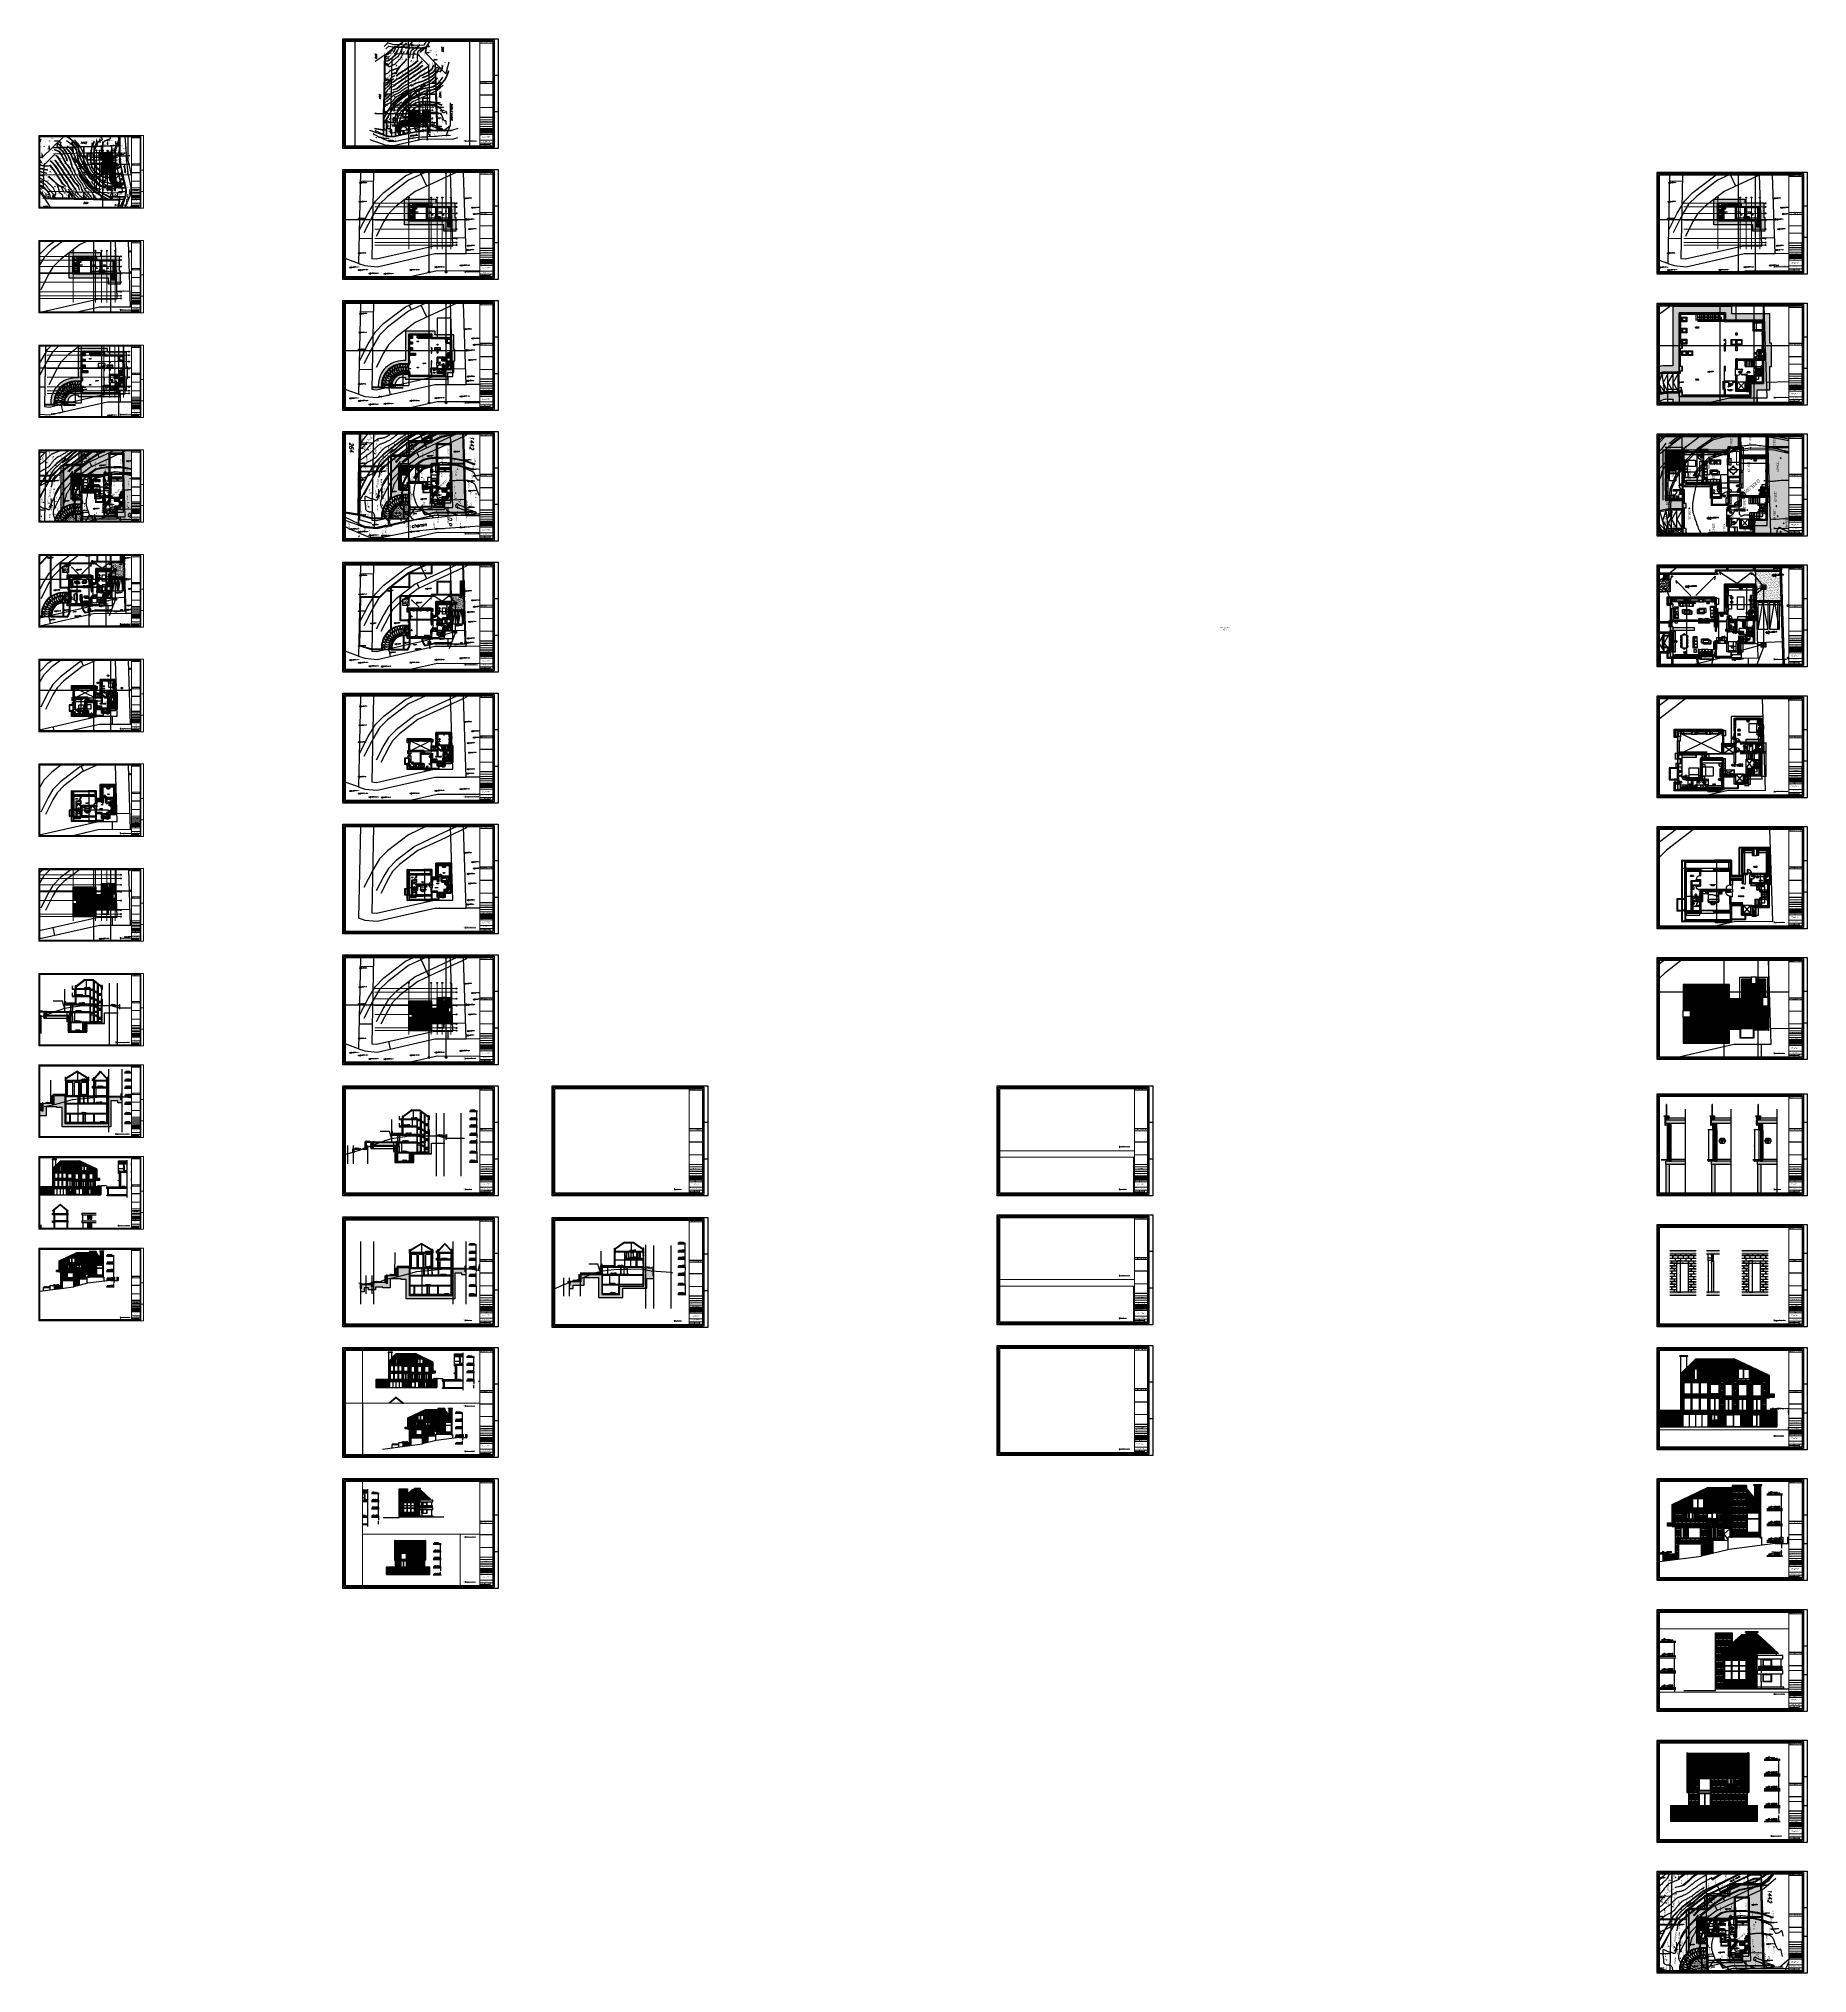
# Paper-space layout 'A-----' of a CAD drawing. Header units: centimetres. Extents: x 529 to 1204, y -438 to 301.
# The model-space entities are those that its viewports show. They can reach past a viewport. Long polylines and large blocks are cut down to what shows.
import ezdxf
from ezdxf import colors
from ezdxf.entities.mleader import LeaderData, LeaderLine
from ezdxf.enums import TextEntityAlignment as Align
from ezdxf.math import Vec2, Vec3

# ---------------------------------------------------------------- set-up
doc = ezdxf.new("R2010")
doc.units = ezdxf.units.CM
doc.header["$LTSCALE"] = 100
doc.header["$MEASUREMENT"] = 0
doc.header["$PDSIZE"] = 0.2
for name, pattern in [('DASHDOT', [1, 0.5, -0.25, 0, -0.25]), ('DASHDOT2', [12.7, 6.35, -3.175, 0, -3.175]), ('DASHED', [0.75, 0.5, -0.25]), ('HIDDEN', [0.375, 0.25, -0.125]), ('HIDDEN2', [0.1875, 0.125, -0.0625])]:
    doc.linetypes.add(name, pattern=pattern)
doc.layers.get('0').update_dxf_attribs({"linetype": 'CONTINUOUS'})
doc.layers.get('DEFPOINTS').update_dxf_attribs({"linetype": 'CONTINUOUS'})
for name, color, linetype in [('0-door', 7, 'CONTINUOUS'), ('1-door', 7, 'CONTINUOUS'), ('A- Wipeout', 255, 'CONTINUOUS'), ('A-AbasJour', 73, 'CONTINUOUS'), ('A-ANOTATION', 7, 'CONTINUOUS'), ('A-CLADDING', 53, 'CONTINUOUS'), ('A-Cladding-Stone', 53, 'CONTINUOUS'), ('A-CMU', 5, 'CONTINUOUS'), ('A-Dim', 2, 'CONTINUOUS'), ('A-Dim CMU', 2, 'CONTINUOUS'), ('A-DOOR-ANOT', 111, 'CONTINUOUS'), ('A-Elev-Otln1', 44, 'CONTINUOUS'), ('A-Elev-Otln2', 43, 'CONTINUOUS'), ('A-Elev-Otln3', 42, 'CONTINUOUS'), ('A-Elev-Otln4', 41, 'CONTINUOUS'), ('A-Elev-Otln5', 251, 'CONTINUOUS'), ('A-False Ceiling-HPL', 35, 'CONTINUOUS'), ('A-Flor Otln-Ramp', 32, 'CONTINUOUS'), ('A-Flor-Str', 3, 'CONTINUOUS'), ('A-Furn-Free', 32, 'CONTINUOUS'), ('A-Glass-Full', 140, 'CONTINUOUS'), ('A-Otln-Abv', 1, 'DASHED'), ('A-Otln-Lot Limit', 4, 'CONTINUOUS'), ('A-Patt', 8, 'CONTINUOUS'), ('A-Patt-CMU', 8, 'CONTINUOUS'), ('A-Patt-Strcr', 8, 'CONTINUOUS'), ('A-PLASTER', 51, 'CONTINUOUS'), ('A-Rev Cloud', 80, 'CONTINUOUS'), ('A-Sanitary fixt', 143, 'CONTINUOUS'), ('A-Sanitary Fixture', 143, 'CONTINUOUS'), ('A-sect-Mcut', 54, 'CONTINUOUS'), ('A-Sect-Mcut-Earth', 54, 'CONTINUOUS'), ('A-Sect-Mcut-Glass', 141, 'CONTINUOUS'), ('A-Sect-Mcut-Handrail', 51, 'CONTINUOUS'), ('A-Sect-Mcut-Tiling', 51, 'CONTINUOUS'), ('A-Setback', 3, 'DASHDOT'), ('A-Shaft', 31, 'CONTINUOUS'), ('A-Slab limit', 53, 'CONTINUOUS'), ('A-STAIRS', 51, 'CONTINUOUS'), ('A-Subframe Alu', 85, 'CONTINUOUS'), ('A-Wall-Full', 5, 'CONTINUOUS'), ('A-Wall-Prht', 2, 'CONTINUOUS'), ('A-Wall-Strctr', 6, 'CONTINUOUS'), ('A-WINDOW-ANOT', 131, 'CONTINUOUS'), ('asphalt er', 8, 'CONTINUOUS'), ('C-TOPO-MAJR', 235, 'CONTINUOUS'), ('C-TOPO-MINR', 145, 'CONTINUOUS'), ('cl er', 7, 'CONTINUOUS'), ("coupe aa'", 6, 'CONTINUOUS'), ('GE Furniture 2', 32, 'CONTINUOUS'), ('HACTH', 8, 'CONTINUOUS'), ('HANDLES', 2, 'CONTINUOUS'), ('jal er', 5, 'CONTINUOUS'), ('LIM-1441', 7, 'CONTINUOUS'), ('M-DR-EQUIP', 161, 'CONTINUOUS'), ('M-DR-RW', 30, 'CONTINUOUS'), ('M-DR-SW', 62, 'CONTINUOUS'), ('M-DR-TXT', 80, 'CONTINUOUS'), ('M-FCO-FD', 161, 'CONTINUOUS'), ('NEW-LIM', 5, 'CONTINUOUS'), ('NUMEROPARCELLE', 7, 'CONTINUOUS'), ('plan-elevation level', 7, 'CONTINUOUS'), ('plan-stair steps nbr', 224, 'CONTINUOUS'), ('PLANTS', 75, 'CONTINUOUS'), ('S-AXIS-ANOT', 1, 'DASHDOT'), ('S-Limit-Formwork', 42, 'CONTINUOUS'), ('V-NODE', 1, 'CONTINUOUS'), ('V-NODE-TEXT', 11, 'CONTINUOUS'), ('wall', 34, 'CONTINUOUS'), ('windows', 4, 'CONTINUOUS')]:
    doc.layers.add(name, color=color, linetype=linetype)
for name, color, linetype, lineweight in [('0-TTLBLK', 7, 'CONTINUOUS', 50), ('A-Sect-Iden', 191, 'CONTINUOUS', 25), ('cadre', 7, 'CONTINUOUS', 0), ('S-AXIS-GRID', 1, 'DASHDOT2', 9), ('sanitaires', 150, 'CONTINUOUS', 0)]:
    doc.layers.add(name, color=color, linetype=linetype, lineweight=lineweight)
doc.layers.add('A-AREA', color=191, linetype='CONTINUOUS', lineweight=25, plot=False)
doc.styles.add('AKA', font='romans.shx')
doc.styles.add('ARIAL', font='arialbd.ttf')
doc.styles.add('I', font='ITALICC.SHX')
doc.styles.add('L120', font='simplex.shx', dxfattribs={"height": 0.35})
doc.styles.add('ROMAND', font='romand.shx', dxfattribs={"height": 10})
doc.styles.add('ROMANS', font='romans.shx')
doc.styles.get("Standard").update_dxf_attribs({"font": 'arial.ttf'})
doc.styles.add('style', font='italicc.shx', dxfattribs={"height": 2})
doc.dimstyles.new('1-10', dxfattribs={"dimtxt": 2.25, "dimasz": 1, "dimexe": 1, "dimexo": 1, "dimgap": 0.5, "dimtad": 1, "dimrnd": 0.5, "dimzin": 12, "dimdsep": 46, "dimtxsty": 'Standard', "dimblk": 'ARCHTICK', "dimcen": 1, "dimdle": 1, "dimadec": 0, "dimazin": 3, "dimtfac": 1, "dimtix": 1, "dimtofl": 0, "dimtmove": 1, "dimatfit": 3, "dimfxl": 1, "dimtolj": 1, "dimtzin": 0, "dimarcsym": 0})
doc.dimstyles.new('1-50', dxfattribs={"dimtxt": 11.25, "dimasz": 5, "dimexe": 5, "dimexo": 5, "dimgap": 5, "dimtad": 1, "dimdec": 1, "dimrnd": 0.5, "dimzin": 12, "dimdsep": 46, "dimtxsty": 'Standard', "dimblk": 'ARCHTICK', "dimcen": 0.09, "dimdle": 5, "dimadec": 0, "dimazin": 3, "dimtfac": 1, "dimtdec": 1, "dimtix": 1, "dimtofl": 0, "dimtmove": 1, "dimatfit": 3, "dimfxl": 5, "dimtolj": 1, "dimtzin": 0, "dimarcsym": 0})
picture_1 = doc.add_image_def('image1.jpg', size_in_pixel=(1275, 925))
pattern_1 = [(45, (149598.39317, 77124.04687), (-0.08838834765, 0.08838834765), [])]
pattern_2 = [(90, (894916.29, -703049.082), (14.2875, 7.14375), [0, -14.2875])]
pattern_3 = [(50, (149598.393, 77124.047), (14.345204, -1.255043), [1.5, -16.5]), (355, (149598.393, 77124.047), (-2.775027, 15.043843), [1.2, -13.2]), (100.451444, (149599.589, 77123.942), (11.570177, 13.7888), [1.274804, -14.022842]), (46.1842, (149598.393, 77128.047), (21.344827, -3.310386), [2.25, -24.75]), (96.63564, (149600.172, 77127.77), (18.69324, 19.482372), [1.912207, -21.034275]), (351.18416, (149598.393, 77128.047), (18.69324, 19.482372), [1.8, -19.8]), (21, (149600.393, 77127.047), (11.938141, -8.052378), [1.5, -16.5]), (326, (149600.393, 77127.047), (4.866307, 14.503001), [1.2, -13.2]), (71.451445, (149601.388, 77126.376), (16.804448, 6.450623), [1.274804, -14.022842]), (37.5, (149598.393, 77124.047), (0.2431971, 6.6578771), [0, -13.04, 0, -13.4, 0, -13.25]), (7.5, (149598.393, 77124.047), (5.2613907, 7.8882342), [0, -7.64, 0, -12.74, 0, -5.05]), (327.5, (149593.933, 77124.047), (10.6764487, -0.4510974), [0, -5, 0, -15.6, 0, -20.7]), (317.5, (149591.933, 77124.047), (11.6637234, 2.0020996), [0, -6.5, 0, -10.36, 0, -14.7])]
pattern_4 = [(140, (149598.393, 87124.047), (1.2550427, 14.3452037), [1.5, -16.5]), (85, (149598.393, 87124.047), (-15.0438427, -2.7750267), [1.2, -13.2]), (190.451444, (149598.498, 87125.242), (-13.7887998, 11.570177), [1.2748038, -14.0228422]), (136.1842, (149594.393, 87124.047), (3.3103856, 21.3448266), [2.25, -24.75]), (186.635635, (149594.67, 87125.826), (-19.482372, 18.693239), [1.912207, -21.034275]), (81.184164, (149594.393, 87124.047), (-19.482372, 18.693239), [1.8, -19.8]), (111, (149595.393, 87126.047), (8.0523778, 11.938141), [1.5, -16.5]), (56, (149595.393, 87126.047), (-14.503001, 4.8663066), [1.2, -13.2]), (161.451445, (149596.064, 87127.042), (-6.450623, 16.8044475), [1.2748038, -14.0228422]), (127.5, (149598.393, 87124.047), (-6.65787708, 0.2431971), [0, -13.04, 0, -13.4, 0, -13.25]), (97.5, (149598.393, 87124.047), (-7.88823424, 5.26139075), [0, -7.64, 0, -12.74, 0, -5.05]), (57.5, (149598.393, 87119.587), (0.45109743, 10.67644872), [0, -5, 0, -15.6, 0, -20.7]), (47.5, (149598.393, 87117.587), (-2.0020996, 11.6637234), [0, -6.5, 0, -10.36, 0, -14.7])]
pattern_5 = [(315, (149598.3932, 87124.0469), (1.76776695, 1.76776695), [])]
pattern_6 = [(50, (139598.393, 77124.047), (14.3452037, -1.2550427), [1.5, -16.5]), (355, (139598.393, 77124.047), (-2.775027, 15.043843), [1.2, -13.2]), (100.451444, (139599.589, 77123.942), (11.570177, 13.7888), [1.274804, -14.022842]), (46.1842, (139598.393, 77128.047), (21.344827, -3.310386), [2.25, -24.75]), (96.63564, (139600.172, 77127.77), (18.693239, 19.482372), [1.912207, -21.034275]), (351.18416, (139598.393, 77128.047), (18.693239, 19.482372), [1.8, -19.8]), (21, (139600.393, 77127.047), (11.938141, -8.052378), [1.5, -16.5]), (326, (139600.393, 77127.047), (4.866307, 14.503001), [1.2, -13.2]), (71.451445, (139601.388, 77126.376), (16.8044475, 6.450623), [1.274804, -14.022842]), (37.5, (139598.393, 77124.047), (0.2431971, 6.6578771), [0, -13.04, 0, -13.4, 0, -13.25]), (7.5, (139598.393, 77124.047), (5.2613907, 7.8882342), [0, -7.64, 0, -12.74, 0, -5.05]), (327.5, (139593.933, 77124.047), (10.6764487, -0.4510974), [0, -5, 0, -15.6, 0, -20.7]), (317.5, (139591.933, 77124.047), (11.6637234, 2.0020996), [0, -6.5, 0, -10.36, 0, -14.7])]
pattern_7 = [(140, (149598.393, 77124.047), (1.2550427, 14.3452037), [1.5, -16.5]), (85, (149598.393, 77124.047), (-15.0438427, -2.7750267), [1.2, -13.2]), (190.451444, (149598.498, 77125.242), (-13.7887998, 11.570177), [1.274804, -14.0228422]), (136.1842, (149594.393, 77124.047), (3.3103856, 21.3448266), [2.25, -24.75]), (186.635635, (149594.67, 77125.826), (-19.482372, 18.693239), [1.912207, -21.034275]), (81.184164, (149594.393, 77124.047), (-19.482372, 18.693239), [1.8, -19.8]), (111, (149595.393, 77126.047), (8.0523778, 11.938141), [1.5, -16.5]), (56, (149595.393, 77126.047), (-14.503001, 4.8663066), [1.2, -13.2]), (161.451445, (149596.064, 77127.042), (-6.450623, 16.8044475), [1.2748038, -14.0228422]), (127.5, (149598.393, 77124.047), (-6.65787708, 0.2431971), [0, -13.04, 0, -13.4, 0, -13.25]), (97.5, (149598.393, 77124.047), (-7.8882342, 5.26139075), [0, -7.64, 0, -12.74, 0, -5.05]), (57.5, (149598.393, 77119.587), (0.45109743, 10.6764487), [0, -5, 0, -15.6, 0, -20.7]), (47.5, (149598.393, 77117.587), (-2.0020996, 11.6637234), [0, -6.5, 0, -10.36, 0, -14.7])]
pattern_8 = [(0, (149663.154, 69378.014), (0, 20), [])]
pattern_9 = [(225, (149663.1543, 69378.0145), (1.76776695, -1.76776695), [])]
pattern_10 = [(0, (149663.154, 69378.014), (0, 12.0015), []), (90, (149663.154, 69378.014), (-18, 12.0015), [12.0015, -12.0015])]
pattern_11 = [(50, (149663.154, 69378.014), (14.3452037, -1.255043), [1.5, -16.5]), (355, (149663.154, 69378.014), (-2.775027, 15.043843), [1.2, -13.2]), (100.451444, (149664.35, 69377.91), (11.570177, 13.7888), [1.274804, -14.022842]), (46.1842, (149663.154, 69382.014), (21.344827, -3.310386), [2.25, -24.75]), (96.63564, (149664.933, 69381.739), (18.693239, 19.482372), [1.912207, -21.034275]), (351.18416, (149663.154, 69382.014), (18.69324, 19.482372), [1.8, -19.8]), (21, (149665.154, 69381.014), (11.938141, -8.052378), [1.5, -16.5]), (326, (149665.154, 69381.014), (4.866307, 14.503001), [1.2, -13.2]), (71.451445, (149666.149, 69380.343), (16.8044475, 6.450623), [1.274804, -14.022842]), (37.5, (149663.154, 69378.0145), (0.2431971, 6.6578771), [0, -13.04, 0, -13.4, 0, -13.25]), (7.5, (149663.154, 69378.0145), (5.2613907, 7.8882342), [0, -7.64, 0, -12.74, 0, -5.05]), (327.5, (149658.694, 69378.0145), (10.6764487, -0.4510974), [0, -5, 0, -15.6, 0, -20.7]), (317.5, (149656.694, 69378.0145), (11.6637234, 2.0020996), [0, -6.5, 0, -10.36, 0, -14.7])]
pattern_12 = [(140, (152229.968, 79189.2825), (0.62752135, 7.1726018), [0.75, -8.25]), (85, (152229.968, 79189.2825), (-7.5219213, -1.3875133), [0.6, -6.6]), (190.451444, (152230.0205, 79189.88), (-6.8943999, 5.7850885), [0.6374019, -7.0114211]), (136.1842, (152227.968, 79189.2825), (1.6551928, 10.6724133), [1.125, -12.375]), (186.635635, (152228.106, 79190.172), (-9.741186, 9.3466195), [0.9561034, -10.5171376]), (81.184164, (152227.968, 79189.282), (-9.741186, 9.3466195), [0.9, -9.9]), (111, (152228.468, 79190.2825), (4.0261889, 5.9690705), [0.75, -8.25]), (56, (152228.468, 79190.2825), (-7.25150045, 2.4331533), [0.6, -6.6]), (161.451445, (152228.804, 79190.78), (-3.2253115, 8.4022238), [0.6374019, -7.0114211]), (127.5, (152229.9682, 79189.2825), (-3.32893854, 0.12159855), [0, -6.52, 0, -6.7, 0, -6.625]), (97.5, (152229.9682, 79189.2825), (-3.94411712, 2.63069537), [0, -3.82, 0, -6.37, 0, -2.525]), (57.5, (152229.9682, 79187.0525), (0.22554872, 5.33822436), [0, -2.5, 0, -7.8, 0, -10.35]), (47.5, (152229.968, 79186.0525), (-1.00104982, 5.8318617), [0, -3.25, 0, -5.18, 0, -7.35])]
pattern_13 = [(315, (152229.96821, 79189.28249), (0.08838834765, 0.08838834765), [])]
pattern_14 = [(315, (152229.9682, 79189.2825), (1.76776695, 1.76776695), [])]
pattern_15 = [(45, (152229.9682, 79189.2825), (-0.265165043, 0.265165043), [])]
pattern_16 = [(45, (152579.9682, 79189.2825), (-0.265165043, 0.265165043), [])]
pattern_17 = [(50, (139598.393, 77124.047), (14.345204, -1.255043), [1.5, -16.5]), (355, (139598.393, 77124.047), (-2.775027, 15.043843), [1.2, -13.2]), (100.45144, (139599.589, 77123.942), (11.570177, 13.7888), [1.274804, -14.022842]), (46.1842, (139598.393, 77128.047), (21.344827, -3.310386), [2.25, -24.75]), (96.63564, (139600.172, 77127.77), (18.69324, 19.48237), [1.91221, -21.034275]), (351.18416, (139598.393, 77128.047), (18.69324, 19.48237), [1.8, -19.8]), (21, (139600.393, 77127.047), (11.93814, -8.052378), [1.5, -16.5]), (326, (139600.393, 77127.047), (4.866307, 14.503), [1.2, -13.2]), (71.45144, (139601.388, 77126.376), (16.804448, 6.450623), [1.274804, -14.022842]), (37.5, (139598.393, 77124.047), (0.243197, 6.657877), [0, -13.04, 0, -13.4, 0, -13.25]), (7.5, (139598.393, 77124.047), (5.261391, 7.888234), [0, -7.64, 0, -12.74, 0, -5.05]), (327.5, (139593.933, 77124.047), (10.6764487, -0.4510974), [0, -5, 0, -15.6, 0, -20.7]), (317.5, (139591.933, 77124.047), (11.663723, 2.0021), [0, -6.5, 0, -10.36, 0, -14.7])]
pattern_18 = [(225, (149663.1543, 69378.0145), (1.76776695, -1.76776695), [])]
pattern_19 = [(140, (149663.154, 69378.014), (1.2550427, 14.3452037), [1.5, -16.5]), (85, (149663.154, 69378.014), (-15.0438427, -2.7750267), [1.2, -13.2]), (190.451444, (149663.259, 69379.21), (-13.7887998, 11.570177), [1.274804, -14.0228422]), (136.1842, (149659.154, 69378.014), (3.3103856, 21.3448266), [2.25, -24.75]), (186.635635, (149659.43, 69379.793), (-19.482372, 18.693239), [1.912207, -21.034275]), (81.184164, (149659.154, 69378.014), (-19.482372, 18.693239), [1.8, -19.8]), (111, (149660.154, 69380.014), (8.0523778, 11.938141), [1.5, -16.5]), (56, (149660.154, 69380.014), (-14.503001, 4.8663066), [1.2, -13.2]), (161.451445, (149660.825, 69381.01), (-6.450623, 16.8044475), [1.2748038, -14.0228422]), (127.5, (149663.154, 69378.0145), (-6.6578771, 0.2431971), [0, -13.04, 0, -13.4, 0, -13.25]), (97.5, (149663.154, 69378.0145), (-7.8882342, 5.26139075), [0, -7.64, 0, -12.74, 0, -5.05]), (57.5, (149663.154, 69373.5545), (0.45109743, 10.6764487), [0, -5, 0, -15.6, 0, -20.7]), (47.5, (149663.154, 69371.5545), (-2.0020996, 11.6637234), [0, -6.5, 0, -10.36, 0, -14.7])]
pattern_20 = [(0, (149663.154, 69378.014), (0, 26.67), []), (90, (149663.154, 69378.014), (-40, 26.67), [26.67, -26.67])]
pattern_21 = [(37.5, (149663.1543, 69378.0145), (-0.06299336, 1.92682377), [0, -1.52, 0, -1.7, 0, -1.625]), (7.5, (149663.1543, 69378.0145), (1.7697767, 2.82214607), [0, -0.82, 0, -1.37, 0, -0.525]), (327.5, (149661.9243, 69378.0145), (3.11414186, 0.005659054), [0, -0.5, 0, -1.8, 0, -2.35]), (317.5, (149661.9243, 69378.0145), (3.0061266, 0.87767556), [0, -0.25, 0, -1.18, 0, -1.35])]
pattern_22 = [(0, (149663.154, 69378.014), (-7e-15, -30), [50, -10]), (0, (149653.154, 69368.014), (-7e-15, -30), [30, -7.5, 15, -7.5]), (0, (149638.154, 69358.014), (-7e-15, -30), [50, -10])]
pattern_23 = [(0, (149663.154, 69378.014), (0, 15), [])]
pattern_24 = [(140, (149976.279, 69378.014), (1.2550427, 14.3452037), [1.5, -16.5]), (85, (149976.28, 69378.014), (-15.0438427, -2.7750267), [1.2, -13.2]), (190.451444, (149976.384, 69379.21), (-13.7887998, 11.570177), [1.274804, -14.0228422]), (136.1842, (149972.28, 69378.014), (3.3103856, 21.3448266), [2.25, -24.75]), (186.635635, (149972.555, 69379.793), (-19.482372, 18.693239), [1.912207, -21.034275]), (81.184164, (149972.28, 69378.014), (-19.482372, 18.693239), [1.8, -19.8]), (111, (149973.279, 69380.014), (8.0523778, 11.938141), [1.5, -16.5]), (56, (149973.28, 69380.014), (-14.503001, 4.8663066), [1.2, -13.2]), (161.451445, (149973.95, 69381.01), (-6.450623, 16.8044475), [1.2748038, -14.0228422]), (127.5, (149976.2794, 69378.0145), (-6.6578771, 0.2431971), [0, -13.04, 0, -13.4, 0, -13.25]), (97.5, (149976.2794, 69378.0145), (-7.8882342, 5.26139075), [0, -7.64, 0, -12.74, 0, -5.05]), (57.5, (149976.2794, 69373.5545), (0.45109743, 10.6764487), [0, -5, 0, -15.6, 0, -20.7]), (47.5, (149976.279, 69371.5545), (-2.0020996, 11.6637234), [0, -6.5, 0, -10.36, 0, -14.7])]
pattern_25 = [(315, (149976.2794, 69378.0145), (1.76776695, 1.76776695), [])]

# ---------------------------------------------------------------- blocks, each defined once
blk = doc.blocks.new('_ArchTick')
at = {"color": 0, "linetype": 'ByBlock', "const_width": 0.15}
blk.add_lwpolyline([(-0.5, -0.5), (0.5, 0.5)], dxfattribs=at)
blk = doc.blocks.new('*D132')
at = {"layer": 'A-Dim', "color": 0, "lineweight": -2, "transparency": 16777216}
blk.add_line((140954, 72170), (141007, 72170), dxfattribs=at)
at = {"layer": 'DEFPOINTS', "color": 0, "transparency": 16777216}
for p in [(140959, 72172), (141002, 72172), (141002, 72170)]:
    blk.add_point(p, dxfattribs=at)
at = {"layer": 'A-Dim', "color": 0, "lineweight": -2, "transparency": 16777216, "xscale": 5, "yscale": 5, "zscale": 5, "rotation": 180}
blk.add_blockref('_ArchTick', (140959, 72170), dxfattribs=at)
at = {"layer": 'A-Dim', "color": 0, "lineweight": -2, "transparency": 16777216, "xscale": 5, "yscale": 5, "zscale": 5}
blk.add_blockref('_ArchTick', (141002, 72170), dxfattribs=at)
at = {"layer": 'A-Dim', "color": 0, "transparency": 16777216, "insert": (140981, 72181), "char_height": 11.2, "attachment_point": 5}
blk.add_mtext('\\A1;42.5', dxfattribs=at)
blk = doc.blocks.new('*D133')
at = {"layer": 'A-Dim', "color": 0, "lineweight": -2, "transparency": 16777216}
blk.add_line((140964, 72170), (140774, 72170), dxfattribs=at)
at = {"layer": 'DEFPOINTS', "color": 0, "transparency": 16777216}
for p in [(140779, 72220), (140779, 72170), (140959, 72220)]:
    blk.add_point(p, dxfattribs=at)
at = {"layer": 'A-Dim', "color": 0, "lineweight": -2, "transparency": 16777216, "xscale": 5, "yscale": 5, "zscale": 5, "rotation": 180}
blk.add_blockref('_ArchTick', (140779, 72170), dxfattribs=at)
at = {"layer": 'A-Dim', "color": 0, "lineweight": -2, "transparency": 16777216, "xscale": 5, "yscale": 5, "zscale": 5}
blk.add_blockref('_ArchTick', (140959, 72170), dxfattribs=at)
at = {"layer": 'A-Dim', "color": 0, "transparency": 16777216, "insert": (140869, 72181), "char_height": 11.2, "attachment_point": 5}
blk.add_mtext('\\A1;180', dxfattribs=at)
blk = doc.blocks.new('*D134')
at = {"layer": 'A-Dim', "color": 0, "lineweight": -2, "transparency": 16777216}
blk.add_line((140784, 72170), (140734, 72170), dxfattribs=at)
at = {"layer": 'DEFPOINTS', "color": 0, "transparency": 16777216}
for p in [(140739, 72220), (140739, 72170), (140779, 72220)]:
    blk.add_point(p, dxfattribs=at)
at = {"layer": 'A-Dim', "color": 0, "lineweight": -2, "transparency": 16777216, "xscale": 5, "yscale": 5, "zscale": 5, "rotation": 180}
blk.add_blockref('_ArchTick', (140739, 72170), dxfattribs=at)
at = {"layer": 'A-Dim', "color": 0, "lineweight": -2, "transparency": 16777216, "xscale": 5, "yscale": 5, "zscale": 5}
blk.add_blockref('_ArchTick', (140779, 72170), dxfattribs=at)
at = {"layer": 'A-Dim', "color": 0, "transparency": 16777216, "insert": (140759, 72181), "char_height": 11.2, "attachment_point": 5}
blk.add_mtext('\\A1;40', dxfattribs=at)
blk = doc.blocks.new('*D135')
at = {"layer": 'A-Dim', "color": 0, "lineweight": -2, "transparency": 16777216}
blk.add_line((140744, 72170), (140554, 72170), dxfattribs=at)
at = {"layer": 'DEFPOINTS', "color": 0, "transparency": 16777216}
for p in [(140559, 72220), (140559, 72170), (140739, 72220)]:
    blk.add_point(p, dxfattribs=at)
at = {"layer": 'A-Dim', "color": 0, "lineweight": -2, "transparency": 16777216, "xscale": 5, "yscale": 5, "zscale": 5, "rotation": 180}
blk.add_blockref('_ArchTick', (140559, 72170), dxfattribs=at)
at = {"layer": 'A-Dim', "color": 0, "lineweight": -2, "transparency": 16777216, "xscale": 5, "yscale": 5, "zscale": 5}
blk.add_blockref('_ArchTick', (140739, 72170), dxfattribs=at)
at = {"layer": 'A-Dim', "color": 0, "transparency": 16777216, "insert": (140649, 72181), "char_height": 11.2, "attachment_point": 5}
blk.add_mtext('\\A1;180', dxfattribs=at)
blk = doc.blocks.new('*D136')
at = {"layer": 'A-Dim', "color": 0, "lineweight": -2, "transparency": 16777216}
blk.add_line((140934, 71695), (140934, 72225), dxfattribs=at)
at = {"layer": 'DEFPOINTS', "color": 0, "transparency": 16777216}
for p in [(140934, 72220), (140959, 72220), (140959, 71700)]:
    blk.add_point(p, dxfattribs=at)
at = {"layer": 'A-Dim', "color": 0, "lineweight": -2, "transparency": 16777216, "xscale": 5, "yscale": 5, "zscale": 5}
for p, rotation in [((140934, 72220), 90), ((140934, 71700), 270)]:
    blk.add_blockref('_ArchTick', p, dxfattribs=dict(at, rotation=rotation))
at = {"layer": 'A-Dim', "color": 0, "transparency": 16777216, "insert": (140923, 71960), "char_height": 11.2, "attachment_point": 5, "rotation": 90}
blk.add_mtext('\\A1;520', dxfattribs=at)
blk = doc.blocks.new('*D137')
at = {"layer": 'A-Dim', "color": 0, "lineweight": -2, "transparency": 16777216}
for p, q in [((140934, 72240), (140934, 72245)), ((140934, 72220), (140934, 72215))]:
    blk.add_line(p, q, dxfattribs=at)
at = {"layer": 'DEFPOINTS', "color": 0, "transparency": 16777216}
for p in [(140934, 72240), (140959, 72240), (140959, 72220)]:
    blk.add_point(p, dxfattribs=at)
at = {"layer": 'A-Dim', "color": 0, "lineweight": -2, "transparency": 16777216, "xscale": 5, "yscale": 5, "zscale": 5}
for p, rotation in [((140934, 72240), 270), ((140934, 72220), 90)]:
    blk.add_blockref('_ArchTick', p, dxfattribs=dict(at, rotation=rotation))
at = {"layer": 'A-Dim', "color": 0, "transparency": 16777216, "insert": (140923, 72230), "char_height": 11.2, "attachment_point": 5, "rotation": 90}
blk.add_mtext('\\A1;20', dxfattribs=at)
blk = doc.blocks.new('*D140')
at = {"layer": 'A-Dim', "color": 0, "lineweight": -2, "transparency": 16777216}
blk.add_line((137533, 73612), (137023, 73623), dxfattribs=at)
at = {"layer": 'DEFPOINTS', "color": 0, "transparency": 16777216}
for p in [(137028, 73622), (137028, 73622), (137528, 73613)]:
    blk.add_point(p, dxfattribs=at)
at = {"layer": 'A-Dim', "color": 0, "lineweight": -2, "transparency": 16777216, "xscale": 5, "yscale": 5, "zscale": 5}
for p, rotation in [((137028, 73622), 178.8657729167716), ((137528, 73613), 358.8657729167717)]:
    blk.add_blockref('_ArchTick', p, dxfattribs=dict(at, rotation=rotation))
at = {"layer": 'A-Dim', "color": 0, "transparency": 16777216, "insert": (137278, 73628), "char_height": 11.2, "attachment_point": 5, "rotation": 358.8658}
blk.add_mtext('\\A1;500', dxfattribs=at)
blk = doc.blocks.new('*D141')
at = {"layer": 'A-Dim', "color": 0, "lineweight": -2, "transparency": 16777216}
blk.add_line((140545, 71451), (141054, 71467), dxfattribs=at)
at = {"layer": 'DEFPOINTS', "color": 0, "transparency": 16777216}
for p in [(141049, 71467), (140553, 71353), (141052, 71369)]:
    blk.add_point(p, dxfattribs=at)
at = {"layer": 'A-Dim', "color": 0, "lineweight": -2, "transparency": 16777216, "xscale": 5, "yscale": 5, "zscale": 5}
for p, rotation in [((140550, 71451), 181.8247667080837), ((141049, 71467), 1.8247667080837)]:
    blk.add_blockref('_ArchTick', p, dxfattribs=dict(at, rotation=rotation))
at = {"layer": 'A-Dim', "color": 0, "transparency": 16777216, "insert": (140799, 71470), "char_height": 11.2, "attachment_point": 5, "rotation": 1.8248}
blk.add_mtext('\\A1;500', dxfattribs=at)
blk = doc.blocks.new('*D142')
at = {"layer": 'A-Dim', "color": 0, "lineweight": -2, "transparency": 16777216}
blk.add_line((139453, 71120), (139453, 71180), dxfattribs=at)
at = {"layer": 'DEFPOINTS', "color": 0, "transparency": 16777216}
for p in [(139453, 71175), (139453, 71175), (139453, 71125)]:
    blk.add_point(p, dxfattribs=at)
at = {"layer": 'A-Dim', "color": 0, "lineweight": -2, "transparency": 16777216, "xscale": 5, "yscale": 5, "zscale": 5}
for p, rotation in [((139453, 71175), 90), ((139453, 71125), 270)]:
    blk.add_blockref('_ArchTick', p, dxfattribs=dict(at, rotation=rotation))
at = {"layer": 'A-Dim', "color": 0, "transparency": 16777216, "insert": (139442, 71150), "char_height": 11.2, "attachment_point": 5, "rotation": 90}
blk.add_mtext('\\A1;50', dxfattribs=at)
blk = doc.blocks.new('CL-FFL-PLAN')
at = {"layer": 'plan-elevation level'}
h = blk.add_hatch(dxfattribs=at)
h.set_pattern_fill('DOTS', color=232, scale=9, angle=90, style=0)
h.set_pattern_definition(pattern_2)
h.paths.add_polyline_path([(-1229, 207), (-1229, 50), (-1385, 50, -0.4142136)])
h = blk.add_hatch(dxfattribs=at)
h.set_pattern_fill('DOTS', color=232, scale=9, angle=90, style=0)
h.set_pattern_definition(pattern_2)
h.paths.add_polyline_path([(-1229, 50), (-1072, 50, -0.4142136), (-1229, -106)])
at = {"layer": 'plan-elevation level', "color": 7, "ltscale": 111}
for p, q in [((337, 50), (-1463, 50)), ((-1229, 301), (-1229, -200))]:
    blk.add_line(p, q, dxfattribs=at)
blk.add_circle((-1229, 50), 156, dxfattribs=at)
at = {"layer": 'plan-elevation level', "color": 111, "ltscale": 111, "style": 'ROMAND'}
for s, p in [('CL', (-960, -180)), ('FFL', (-960, 110))]:
    blk.add_text(s, height=180, dxfattribs=at).set_placement(p)
for tag, p in [('FFL', (-424, 113)), ('CL', (-417, -180))]:
    blk.add_attdef(tag, p, '', height=180, dxfattribs=at)
blk = doc.blocks.new('*D148')
at = {"layer": 'A-Dim', "color": 0, "lineweight": -2, "transparency": 16777216}
blk.add_line((137489, 71413), (136979, 71423), dxfattribs=at)
at = {"layer": 'DEFPOINTS', "color": 0, "transparency": 16777216}
for p in [(136984, 71423), (136984, 71423), (137484, 71413)]:
    blk.add_point(p, dxfattribs=at)
at = {"layer": 'A-Dim', "color": 0, "lineweight": -2, "transparency": 16777216, "xscale": 5, "yscale": 5, "zscale": 5}
for p, rotation in [((136984, 71423), 178.8657729167716), ((137484, 71413), 358.8657729167717)]:
    blk.add_blockref('_ArchTick', p, dxfattribs=dict(at, rotation=rotation))
at = {"layer": 'A-Dim', "color": 0, "transparency": 16777216, "insert": (137235, 71429), "char_height": 11.2, "attachment_point": 5, "rotation": 358.8658}
blk.add_mtext('\\A1;500', dxfattribs=at)
blk = doc.blocks.new('*D149')
at = {"layer": 'A-Dim', "color": 0, "lineweight": -2, "transparency": 16777216}
blk.add_line((139355, 73876), (139266, 74067), dxfattribs=at)
at = {"layer": 'DEFPOINTS', "color": 0, "transparency": 16777216}
for p in [(139268, 74062), (139268, 74062), (139353, 73881)]:
    blk.add_point(p, dxfattribs=at)
at = {"layer": 'A-Dim', "color": 0, "lineweight": -2, "transparency": 16777216, "xscale": 5, "yscale": 5, "zscale": 5}
for p, rotation in [((139268, 74062), 115.0284238095492), ((139353, 73881), 295.0284238095492)]:
    blk.add_blockref('_ArchTick', p, dxfattribs=dict(at, rotation=rotation))
at = {"layer": 'A-Dim', "color": 0, "transparency": 16777216, "insert": (139320, 73976), "char_height": 11.2, "attachment_point": 5, "rotation": 295.0284}
blk.add_mtext('\\A1;200', dxfattribs=at)
blk = doc.blocks.new('*D150')
at = {"layer": 'A-Dim', "color": 0, "lineweight": -2, "transparency": 16777216}
blk.add_line((140369, 71159), (140369, 70849), dxfattribs=at)
at = {"layer": 'DEFPOINTS', "color": 0, "transparency": 16777216}
for p in [(140369, 71154), (140369, 70854), (140369, 70854)]:
    blk.add_point(p, dxfattribs=at)
at = {"layer": 'A-Dim', "color": 0, "lineweight": -2, "transparency": 16777216, "xscale": 5, "yscale": 5, "zscale": 5}
for p, rotation in [((140369, 71154), 90), ((140369, 70854), 270)]:
    blk.add_blockref('_ArchTick', p, dxfattribs=dict(at, rotation=rotation))
at = {"layer": 'A-Dim', "color": 0, "transparency": 16777216, "insert": (140358, 71004), "char_height": 11.2, "attachment_point": 5, "rotation": 90}
blk.add_mtext('\\A1;300', dxfattribs=at)
blk = doc.blocks.new('*D151')
at = {"layer": 'A-Dim', "color": 0, "lineweight": -2, "transparency": 16777216}
blk.add_line((138102, 70763), (138171, 70461), dxfattribs=at)
at = {"layer": 'DEFPOINTS', "color": 0, "transparency": 16777216}
for p in [(138103, 70758), (138170, 70466), (138170, 70466)]:
    blk.add_point(p, dxfattribs=at)
at = {"layer": 'A-Dim', "color": 0, "lineweight": -2, "transparency": 16777216, "xscale": 5, "yscale": 5, "zscale": 5}
for p, rotation in [((138103, 70758), 102.8290725443541), ((138170, 70466), 282.8290725443541)]:
    blk.add_blockref('_ArchTick', p, dxfattribs=dict(at, rotation=rotation))
at = {"layer": 'A-Dim', "color": 0, "transparency": 16777216, "insert": (138147, 70614), "char_height": 11.2, "attachment_point": 5, "rotation": 282.8291}
blk.add_mtext('\\A1;300', dxfattribs=at)
blk = doc.blocks.new('A$C16F3348E')
at = {"color": 1}
for p, q in [((126, 231), (114, 231)), ((114, 231), (114, 228)), ((114, 228), (118, 228)), ((118, 228), (118, 226)), ((118, 226), (126, 226)), ((126, 226), (126, 231)), ((0, 118), (114, 118)), ((0, 114), (0, 118)), ((114, 114), (0, 114)), ((114, 118), (114, 114)), ((114, 114), (118, 114)), ((114, 111), (114, 114)), ((126, 111), (114, 111)), ((118, 116), (126, 116)), ((118, 114), (118, 116)), ((126, 116), (126, 111))]:
    blk.add_line(p, q, dxfattribs=at)
blk.add_arc((114, 114), 114, 90, 180)
at = {"layer": 'HANDLES'}
blk.add_lwpolyline([(4, 112), (4, 110), (16, 110), (16, 112), (4, 112)], dxfattribs=at)
blk = doc.blocks.new('Dl70-12')
at = {"color": 1}
for p, q in [((0, -0.1), (0, 1.1)), ((0, 1.1), (0.3, 1.1)), ((0.3, 8.1), (0.7, 8.1)), ((0.3, 1.1), (0.3, 8.1)), ((0.3, 1.1), (0.3, 0.7)), ((0.7, 1.1), (0.3, 1.1)), ((0.3, 0.7), (0.5, 0.7)), ((0.5, 0.7), (0.5, -0.1)), ((0.7, 8.1), (0.7, 1.1)), ((7.5, 0.7), (7.5, -0.1)), ((7.7, 0.7), (7.5, 0.7)), ((7.7, 1.1), (7.7, 0.7)), ((8, 1.1), (7.7, 1.1)), ((8, -0.1), (8, 1.1)), ((0.5, -0.1), (0, -0.1)), ((7.5, -0.1), (8, -0.1))]:
    blk.add_line(p, q, dxfattribs=at)
at = {"color": 7}
blk.add_arc((0.7, 1.1), 7, 0, 90, dxfattribs=at)
at = {"layer": 'HANDLES'}
blk.add_lwpolyline([(0.1, 7.7), (-0.1, 7.7), (-0.1, 6.5), (0.1, 6.5), (0.1, 7.7)], dxfattribs=at)
blk = doc.blocks.new('Dl80-12')
at = {"color": 1}
for p, q in [((0, -0.1), (0, 1.1)), ((0, 1.1), (0.3, 1.1)), ((0.3, 1.1), (0.3, 9.5)), ((0.3, 9.5), (0.7, 9.5)), ((0.3, 1.1), (0.3, 0.7)), ((0.7, 1.1), (0.3, 1.1)), ((0.3, 0.7), (0.5, 0.7)), ((0.5, 0.7), (0.5, -0.1)), ((0.7, 9.5), (0.7, 1.1)), ((8.7, 0.7), (8.5, 0.7)), ((8.5, 0.7), (8.5, -0.1)), ((8.7, 1.1), (8.7, 0.7)), ((9, 1.1), (8.7, 1.1)), ((9, -0.1), (9, 1.1)), ((0.5, -0.1), (0, -0.1)), ((8.5, -0.1), (9, -0.1))]:
    blk.add_line(p, q, dxfattribs=at)
at = {"color": 7}
blk.add_arc((0.3, 1.1), 8.4, 0, 90, dxfattribs=at)
at = {"layer": 'HANDLES'}
blk.add_lwpolyline([(0.1, 9.1), (-0.1, 9.1), (-0.1, 7.9), (0.1, 7.9), (0.1, 9.1)], dxfattribs=at)
blk = doc.blocks.new('*D143')
at = {"layer": 'A-Dim', "color": 0, "lineweight": -2, "transparency": 16777216}
blk.add_line((140014, 71680), (140014, 71875), dxfattribs=at)
at = {"layer": 'DEFPOINTS', "color": 0, "transparency": 16777216}
for p in [(139987, 71870), (140014, 71870), (139987, 71685)]:
    blk.add_point(p, dxfattribs=at)
at = {"layer": 'A-Dim', "color": 0, "lineweight": -2, "transparency": 16777216, "xscale": 5, "yscale": 5, "zscale": 5}
for p, rotation in [((140014, 71870), 90), ((140014, 71685), 270)]:
    blk.add_blockref('_ArchTick', p, dxfattribs=dict(at, rotation=rotation))
at = {"layer": 'A-Dim', "color": 0, "transparency": 16777216, "insert": (140003, 71778), "char_height": 11.2, "attachment_point": 5, "rotation": 90}
blk.add_mtext('\\A1;185', dxfattribs=at)
blk = doc.blocks.new('*D144')
at = {"layer": 'A-Dim', "color": 0, "lineweight": -2, "transparency": 16777216}
blk.add_line((140117, 71843), (139982, 71843), dxfattribs=at)
at = {"layer": 'DEFPOINTS', "color": 0, "transparency": 16777216}
for p in [(139987, 71870), (139987, 71843), (140112, 71870)]:
    blk.add_point(p, dxfattribs=at)
at = {"layer": 'A-Dim', "color": 0, "lineweight": -2, "transparency": 16777216, "xscale": 5, "yscale": 5, "zscale": 5, "rotation": 180}
blk.add_blockref('_ArchTick', (139987, 71843), dxfattribs=at)
at = {"layer": 'A-Dim', "color": 0, "lineweight": -2, "transparency": 16777216, "xscale": 5, "yscale": 5, "zscale": 5}
blk.add_blockref('_ArchTick', (140112, 71843), dxfattribs=at)
at = {"layer": 'A-Dim', "color": 0, "transparency": 16777216, "insert": (140049, 71853), "char_height": 11.2, "attachment_point": 5}
blk.add_mtext('\\A1;125', dxfattribs=at)
blk = doc.blocks.new('*D145')
at = {"layer": 'A-Dim', "color": 0, "lineweight": -2, "transparency": 16777216}
blk.add_line((139967, 71843), (139757, 71843), dxfattribs=at)
at = {"layer": 'DEFPOINTS', "color": 0, "transparency": 16777216}
for p in [(139762, 71843), (139762, 71843), (139962, 71843)]:
    blk.add_point(p, dxfattribs=at)
at = {"layer": 'A-Dim', "color": 0, "lineweight": -2, "transparency": 16777216, "xscale": 5, "yscale": 5, "zscale": 5, "rotation": 180}
blk.add_blockref('_ArchTick', (139762, 71843), dxfattribs=at)
at = {"layer": 'A-Dim', "color": 0, "lineweight": -2, "transparency": 16777216, "xscale": 5, "yscale": 5, "zscale": 5}
blk.add_blockref('_ArchTick', (139962, 71843), dxfattribs=at)
at = {"layer": 'A-Dim', "color": 0, "transparency": 16777216, "insert": (139862, 71853), "char_height": 11.2, "attachment_point": 5}
blk.add_mtext('\\A1;200', dxfattribs=at)
blk = doc.blocks.new('*D146')
at = {"layer": 'A-Dim', "color": 0, "lineweight": -2, "transparency": 16777216}
blk.add_line((139797, 72005), (139797, 71455), dxfattribs=at)
at = {"layer": 'DEFPOINTS', "color": 0, "transparency": 16777216}
for p in [(139762, 72000), (139762, 71460), (139797, 71460)]:
    blk.add_point(p, dxfattribs=at)
at = {"layer": 'A-Dim', "color": 0, "lineweight": -2, "transparency": 16777216, "xscale": 5, "yscale": 5, "zscale": 5}
for p, rotation in [((139797, 72000), 90), ((139797, 71460), 270)]:
    blk.add_blockref('_ArchTick', p, dxfattribs=dict(at, rotation=rotation))
at = {"layer": 'A-Dim', "color": 0, "transparency": 16777216, "insert": (139776, 71735), "char_height": 11.2, "attachment_point": 5, "rotation": 90}
blk.add_mtext('\\A1;540', dxfattribs=at)
blk = doc.blocks.new('*D147')
at = {"layer": 'A-Dim', "color": 0, "lineweight": -2, "transparency": 16777216}
blk.add_line((139973, 71455), (139973, 71675), dxfattribs=at)
at = {"layer": 'DEFPOINTS', "color": 0, "transparency": 16777216}
for p in [(139973, 71670), (139973, 71670), (139973, 71460)]:
    blk.add_point(p, dxfattribs=at)
at = {"layer": 'A-Dim', "color": 0, "lineweight": -2, "transparency": 16777216, "xscale": 5, "yscale": 5, "zscale": 5}
for p, rotation in [((139973, 71670), 90), ((139973, 71460), 270)]:
    blk.add_blockref('_ArchTick', p, dxfattribs=dict(at, rotation=rotation))
at = {"layer": 'A-Dim', "color": 0, "transparency": 16777216, "insert": (139962, 71565), "char_height": 11.2, "attachment_point": 5, "rotation": 90}
blk.add_mtext('\\A1;210', dxfattribs=at)
blk = doc.blocks.new('SIEGE')
at = {"layer": 'sanitaires'}
for p, q in [((0.04, 0), (0.12, 0)), ((0.08, -0.1), (0.08, 0.1)), ((0.16, 0), (0.46, 0))]:
    blk.add_line(p, q, dxfattribs=at)
for points in [[(0, -0.23), (0, 0.23, -0.414214), (0.02, 0.25), (0.18, 0.25, -0.414214), (0.2, 0.23), (0.2, -0.23, -0.414214), (0.18, -0.25), (0.02, -0.25, -0.414214)], [(0.26, 0.14), (0.29, 0.14, 0.070503), (0.36, 0.15, -0.002744), (0.36, 0.15, -0.078075), (0.45, 0.16, -0.078075), (0.54, 0.15, -0.087567), (0.6, 0.12, -0.105488), (0.65, 0.06, -0.122953), (0.66, 0, -0.122953), (0.65, -0.06, -0.105488), (0.6, -0.12, -0.087567), (0.54, -0.15, -0.078075), (0.45, -0.16, -0.078075), (0.36, -0.15, -0.002744), (0.36, -0.15, 0.070503), (0.29, -0.14), (0.26, -0.14)], [(0.28, 0.11), (0.29, 0.11, 0.071649), (0.37, 0.12, -0.002744), (0.37, 0.12, -0.078075), (0.45, 0.14, -0.078075), (0.53, 0.12, -0.087567), (0.58, 0.09, -0.105488), (0.62, 0.05, -0.122953), (0.64, 0, -0.122953), (0.62, -0.05, -0.105488), (0.58, -0.09, -0.087567), (0.53, -0.12, -0.078075), (0.45, -0.14, -0.078075), (0.37, -0.12, -0.002744), (0.37, -0.12, 0.071649), (0.29, -0.11), (0.28, -0.11)]]:
    blk.add_lwpolyline(points, format="xyb", close=True, dxfattribs=at)
blk.add_lwpolyline([(0.2, 0.15), (0.29, 0.15, 0.070055), (0.36, 0.16, -0.002744), (0.36, 0.16, -0.078075), (0.45, 0.18, -0.078075), (0.54, 0.16, -0.087567), (0.61, 0.12, -0.105488), (0.66, 0.06, -0.122953), (0.68, 0, -0.122953), (0.66, -0.06, -0.105488), (0.61, -0.12, -0.087567), (0.54, -0.16, -0.078075), (0.45, -0.18, -0.078075), (0.36, -0.16, -0.002744), (0.36, -0.16, 0.070055), (0.29, -0.15), (0.2, -0.15)], format="xyb", dxfattribs=at)
for points in [[(0.28, 0.09), (0.27, 0.09), (0.27, 0.03), (0.28, 0.03)], [(0.28, -0.09), (0.27, -0.09), (0.27, -0.03), (0.28, -0.03)]]:
    blk.add_lwpolyline(points, dxfattribs=at)
blk.add_circle((0.08, 0), 0.03, dxfattribs=at)
blk = doc.blocks.new('A$C16793335')
at = {"layer": 'sanitaires'}
for p, q in [((-23, 1), (23, 1)), ((-28, -3), (-28, -31)), ((-24, -14), (-24, -31)), ((-3, -10), (-19, -10)), ((-1, -21), (-3, -4)), ((2, -21), (4, -4)), ((20, -10), (3, -10)), ((24, -14), (24, -31)), ((28, -3), (28, -31))]:
    blk.add_line(p, q, dxfattribs=at)
for centre, radius in [((-9, -3), 3.02), ((0, -2), 0.741), ((10, -3), 3.02)]:
    blk.add_circle(centre, radius, dxfattribs=at)
for centre, radius, start, end in [((-23, -3), 4.64, 90, 180), ((0, -3), 3.43, 354.035, 194.3631), ((23, -3), 4.64, 0, 90), ((-19, -14), 4.64, 90, 180), ((20, -14), 4.64, 0, 90)]:
    blk.add_arc(centre, radius, start, end, dxfattribs=at)
at = {"layer": 'sanitaires', "extrusion": (0, 0, -1)}
blk.add_ellipse((0, -31), major_axis=(-27.8, 0), ratio=0.489262, start_param=3.141593, end_param=6.283185, dxfattribs=at)
at = {"layer": 'sanitaires'}
blk.add_open_spline([(24, -31), (24, -32), (24, -33), (22, -36), (20, -37), (11, -41), (2, -42), (-12, -40), (-18, -38), (-23, -34), (-24, -33), (-24, -31)], degree=3, knots=[0, 0, 0, 0, 0.429762, 0.429762, 0.859523, 0.859523, 1.816754, 1.816754, 2.581686, 2.581686, 3.141593, 3.141593, 3.141593, 3.141593], dxfattribs=at)
blk = doc.blocks.new('*D155')
at = {"layer": 'A-Dim', "color": 0, "lineweight": -2, "transparency": 16777216}
blk.add_line((139742, 71876), (138907, 71876), dxfattribs=at)
at = {"layer": 'DEFPOINTS', "color": 0, "transparency": 16777216}
for p in [(138912, 71876), (138912, 71724), (139737, 71724)]:
    blk.add_point(p, dxfattribs=at)
at = {"layer": 'A-Dim', "color": 0, "lineweight": -2, "transparency": 16777216, "xscale": 5, "yscale": 5, "zscale": 5}
for p, rotation in [((138912, 71876), 180.0000000020192), ((139737, 71876), 2.019184819346265e-09)]:
    blk.add_blockref('_ArchTick', p, dxfattribs=dict(at, rotation=rotation))
at = {"layer": 'A-Dim', "color": 0, "transparency": 16777216, "insert": (139324, 71887), "char_height": 11.2, "attachment_point": 5, "rotation": 0}
blk.add_mtext('\\A1;825', dxfattribs=at)
blk = doc.blocks.new('*D156')
at = {"layer": 'A-Dim', "color": 0, "lineweight": -2, "transparency": 16777216}
blk.add_line((140342, 71875), (140342, 72510), dxfattribs=at)
at = {"layer": 'DEFPOINTS', "color": 0, "transparency": 16777216}
for p in [(140342, 72505), (140392, 72505), (140392, 71880)]:
    blk.add_point(p, dxfattribs=at)
at = {"layer": 'A-Dim', "color": 0, "lineweight": -2, "transparency": 16777216, "xscale": 5, "yscale": 5, "zscale": 5}
for p, rotation in [((140342, 72505), 90), ((140342, 71880), 270)]:
    blk.add_blockref('_ArchTick', p, dxfattribs=dict(at, rotation=rotation))
at = {"layer": 'A-Dim', "color": 0, "transparency": 16777216, "insert": (140331, 72193), "char_height": 11.2, "attachment_point": 5, "rotation": 90}
blk.add_mtext('\\A1;625', dxfattribs=at)
blk = doc.blocks.new('*D157')
at = {"layer": 'A-Dim', "color": 0, "lineweight": -2, "transparency": 16777216}
blk.add_line((140467, 72167), (139982, 72167), dxfattribs=at)
at = {"layer": 'DEFPOINTS', "color": 0, "transparency": 16777216}
for p in [(139987, 72167), (139987, 72155), (140462, 72155)]:
    blk.add_point(p, dxfattribs=at)
at = {"layer": 'A-Dim', "color": 0, "lineweight": -2, "transparency": 16777216, "xscale": 5, "yscale": 5, "zscale": 5, "rotation": 180}
blk.add_blockref('_ArchTick', (139987, 72167), dxfattribs=at)
at = {"layer": 'A-Dim', "color": 0, "lineweight": -2, "transparency": 16777216, "xscale": 5, "yscale": 5, "zscale": 5}
blk.add_blockref('_ArchTick', (140462, 72167), dxfattribs=at)
at = {"layer": 'A-Dim', "color": 0, "transparency": 16777216, "insert": (140224, 72178), "char_height": 11.2, "attachment_point": 5}
blk.add_mtext('\\A1;475', dxfattribs=at)
blk = doc.blocks.new('*D152')
at = {"layer": 'A-Dim', "color": 0, "lineweight": -2, "transparency": 16777216}
blk.add_line((139192, 72260), (139192, 71195), dxfattribs=at)
at = {"layer": 'DEFPOINTS', "color": 0, "transparency": 16777216}
for p in [(139192, 72255), (139192, 71200), (139192, 71200)]:
    blk.add_point(p, dxfattribs=at)
at = {"layer": 'A-Dim', "color": 0, "lineweight": -2, "transparency": 16777216, "xscale": 5, "yscale": 5, "zscale": 5}
for p, rotation in [((139192, 72255), 90), ((139192, 71200), 270)]:
    blk.add_blockref('_ArchTick', p, dxfattribs=dict(at, rotation=rotation))
at = {"layer": 'A-Dim', "color": 0, "transparency": 16777216, "insert": (139181, 71728), "char_height": 11.2, "attachment_point": 5, "rotation": 90}
blk.add_mtext('\\A1;1055', dxfattribs=at)
blk = doc.blocks.new('Anno_Section_A2')
blk.add_line((2.5, 0), (-2.5, 0))
blk.add_circle((0, 0), 2.5)
at = {"style": 'ROMANS'}
blk.add_attdef('NUMBER', text='', height=1, dxfattribs=at).set_placement((0, 0.5), align=Align.CENTER)
blk.add_attdef('SHEET', text='', height=0.75, dxfattribs=at).set_placement((0, -0.5), align=Align.TOP_CENTER)
blk = doc.blocks.new('Anno_Arrow_A2')
h = blk.add_hatch(color=256)
h.paths.add_polyline_path([(-1.8, 1.8), (-3.5, 0), (-2.5, 0, -0.198912)])
h.paths.add_polyline_path([(0, 3.5), (-1.8, 1.8, -0.414214), (1.8, 1.8)])
h.paths.add_polyline_path([(2.4, 1.2), (2.2, 1.1, -0.114349), (2.5, 0), (3.5, 0)])
h.paths.add_polyline_path([(1.8, 1.8, -0.082683), (2.2, 1.1), (2.4, 1.2)])
blk.add_lwpolyline([(-2.5, 0), (-3.5, 0), (0, 3.5), (3.5, 0), (2.5, 0)])
blk = doc.blocks.new('*D153')
at = {"layer": 'A-Dim', "color": 0, "lineweight": -2, "transparency": 16777216}
blk.add_line((139567, 73423), (139351, 73885), dxfattribs=at)
at = {"layer": 'DEFPOINTS', "color": 0, "transparency": 16777216}
for p in [(139353, 73881), (139353, 73881), (139565, 73428)]:
    blk.add_point(p, dxfattribs=at)
at = {"layer": 'A-Dim', "color": 0, "lineweight": -2, "transparency": 16777216, "xscale": 5, "yscale": 5, "zscale": 5}
for p, rotation in [((139353, 73881), 115.0284238171862), ((139565, 73428), 295.0284238171862)]:
    blk.add_blockref('_ArchTick', p, dxfattribs=dict(at, rotation=rotation))
at = {"layer": 'A-Dim', "color": 0, "transparency": 16777216, "insert": (139469, 73659), "char_height": 11.2, "attachment_point": 5, "rotation": 295.0284}
blk.add_mtext('\\A1;500', dxfattribs=at)
blk = doc.blocks.new('*D154')
at = {"layer": 'A-Dim', "color": 0, "lineweight": -2, "transparency": 16777216}
blk.add_line((139188, 73258), (139277, 73067), dxfattribs=at)
at = {"layer": 'DEFPOINTS', "color": 0, "transparency": 16777216}
for p in [(139190, 73253), (139275, 73072), (139275, 73072)]:
    blk.add_point(p, dxfattribs=at)
at = {"layer": 'A-Dim', "color": 0, "lineweight": -2, "transparency": 16777216, "xscale": 5, "yscale": 5, "zscale": 5}
for p, rotation in [((139190, 73253), 115.0284238171862), ((139275, 73072), 295.0284238171862)]:
    blk.add_blockref('_ArchTick', p, dxfattribs=dict(at, rotation=rotation))
at = {"layer": 'A-Dim', "color": 0, "transparency": 16777216, "insert": (139242, 73167), "char_height": 11.2, "attachment_point": 5, "rotation": 295.0284}
blk.add_mtext('\\A1;200', dxfattribs=at)
blk = doc.blocks.new('LAMM003')
for p, q in [((-0.7, 0.7), (-0.7, 0.1)), ((-0.65, 0.7), (-0.65, 0.1)), ((0.6, 0.8), (-0.6, 0.8)), ((0.6, 0.75), (-0.6, 0.75)), ((-0.6, 0.05), (0.6, 0.05)), ((-0.6, 0), (0.6, 0)), ((0.65, 0.1), (0.65, 0.7)), ((0.7, 0.1), (0.7, 0.7))]:
    blk.add_line(p, q)
for centre, radius, start, end in [((-0.6, 0.7), 0.1, 90, 180), ((-0.6, 0.1), 0.1, 180, 270), ((-0.6, 0.7), 0.05, 90, 180), ((-0.6, 0.1), 0.05, 180, 270), ((0.6, 0.7), 0.1, 360, 90), ((0.6, 0.7), 0.05, 360, 90), ((0.6, 0.1), 0.1, 270, 0), ((0.6, 0.1), 0.05, 270, 0)]:
    blk.add_arc(centre, radius, start, end)
blk = doc.blocks.new('*D160')
at = {"layer": 'A-Dim', "color": 0, "lineweight": -2, "transparency": 16777216}
blk.add_line((140369, 61159), (140369, 60849), dxfattribs=at)
at = {"layer": 'DEFPOINTS', "color": 0, "transparency": 16777216}
for p in [(140369, 61154), (140369, 60854), (140369, 60854)]:
    blk.add_point(p, dxfattribs=at)
at = {"layer": 'A-Dim', "color": 0, "lineweight": -2, "transparency": 16777216, "xscale": 5, "yscale": 5, "zscale": 5}
for p, rotation in [((140369, 61154), 90), ((140369, 60854), 270)]:
    blk.add_blockref('_ArchTick', p, dxfattribs=dict(at, rotation=rotation))
at = {"layer": 'A-Dim', "color": 0, "transparency": 16777216, "insert": (140358, 61004), "char_height": 11.2, "attachment_point": 5, "rotation": 90}
blk.add_mtext('\\A1;300', dxfattribs=at)
blk = doc.blocks.new('*D161')
at = {"layer": 'A-Dim', "color": 0, "lineweight": -2, "transparency": 16777216}
blk.add_line((138102, 60763), (138171, 60461), dxfattribs=at)
at = {"layer": 'DEFPOINTS', "color": 0, "transparency": 16777216}
for p in [(138103, 60758), (138170, 60466), (138170, 60466)]:
    blk.add_point(p, dxfattribs=at)
at = {"layer": 'A-Dim', "color": 0, "lineweight": -2, "transparency": 16777216, "xscale": 5, "yscale": 5, "zscale": 5}
for p, rotation in [((138103, 60758), 102.8290725443541), ((138170, 60466), 282.8290725443541)]:
    blk.add_blockref('_ArchTick', p, dxfattribs=dict(at, rotation=rotation))
at = {"layer": 'A-Dim', "color": 0, "transparency": 16777216, "insert": (138147, 60614), "char_height": 11.2, "attachment_point": 5, "rotation": 282.8291}
blk.add_mtext('\\A1;300', dxfattribs=at)
blk = doc.blocks.new('*D167')
at = {"layer": 'A-Dim', "color": 0, "lineweight": -2, "transparency": 16777216}
blk.add_line((138912, 62220), (139742, 62220), dxfattribs=at)
at = {"layer": 'DEFPOINTS', "color": 0, "transparency": 16777216}
for p in [(138917, 62220), (139737, 62220), (139737, 62220)]:
    blk.add_point(p, dxfattribs=at)
at = {"layer": 'A-Dim', "color": 0, "lineweight": -2, "transparency": 16777216, "xscale": 5, "yscale": 5, "zscale": 5, "rotation": 180}
blk.add_blockref('_ArchTick', (138917, 62220), dxfattribs=at)
at = {"layer": 'A-Dim', "color": 0, "lineweight": -2, "transparency": 16777216, "xscale": 5, "yscale": 5, "zscale": 5}
blk.add_blockref('_ArchTick', (139737, 62220), dxfattribs=at)
at = {"layer": 'A-Dim', "color": 0, "transparency": 16777216, "insert": (139327, 62231), "char_height": 11.2, "attachment_point": 5}
blk.add_mtext('\\A1;820', dxfattribs=at)
blk = doc.blocks.new('*D168')
at = {"layer": 'A-Dim', "color": 0, "lineweight": -2, "transparency": 16777216}
blk.add_line((139690, 62260), (139690, 61855), dxfattribs=at)
at = {"layer": 'DEFPOINTS', "color": 0, "transparency": 16777216}
for p in [(139737, 62255), (139690, 61860), (139737, 61860)]:
    blk.add_point(p, dxfattribs=at)
at = {"layer": 'A-Dim', "color": 0, "lineweight": -2, "transparency": 16777216, "xscale": 5, "yscale": 5, "zscale": 5}
for p, rotation in [((139690, 62255), 90), ((139690, 61860), 270)]:
    blk.add_blockref('_ArchTick', p, dxfattribs=dict(at, rotation=rotation))
at = {"layer": 'A-Dim', "color": 0, "transparency": 16777216, "insert": (139679, 62058), "char_height": 11.2, "attachment_point": 5, "rotation": 90}
blk.add_mtext('\\A1;395', dxfattribs=at)
blk = doc.blocks.new('*D169')
at = {"layer": 'A-Dim', "color": 0, "lineweight": -2, "transparency": 16777216}
blk.add_line((139940, 62005), (139940, 61855), dxfattribs=at)
at = {"layer": 'DEFPOINTS', "color": 0, "transparency": 16777216}
for p in [(139962, 62000), (139940, 61860), (139962, 61860)]:
    blk.add_point(p, dxfattribs=at)
at = {"layer": 'A-Dim', "color": 0, "lineweight": -2, "transparency": 16777216, "xscale": 5, "yscale": 5, "zscale": 5}
for p, rotation in [((139940, 62000), 90), ((139940, 61860), 270)]:
    blk.add_blockref('_ArchTick', p, dxfattribs=dict(at, rotation=rotation))
at = {"layer": 'A-Dim', "color": 0, "transparency": 16777216, "insert": (139930, 61930), "char_height": 11.2, "attachment_point": 5, "rotation": 90}
blk.add_mtext('\\A1;140', dxfattribs=at)
blk = doc.blocks.new('*D170')
at = {"layer": 'A-Dim', "color": 0, "lineweight": -2, "transparency": 16777216}
blk.add_line((139967, 61725), (139757, 61725), dxfattribs=at)
at = {"layer": 'DEFPOINTS', "color": 0, "transparency": 16777216}
for p in [(139762, 61725), (139762, 61690), (139962, 61690)]:
    blk.add_point(p, dxfattribs=at)
at = {"layer": 'A-Dim', "color": 0, "lineweight": -2, "transparency": 16777216, "xscale": 5, "yscale": 5, "zscale": 5, "rotation": 180}
blk.add_blockref('_ArchTick', (139762, 61725), dxfattribs=at)
at = {"layer": 'A-Dim', "color": 0, "lineweight": -2, "transparency": 16777216, "xscale": 5, "yscale": 5, "zscale": 5}
blk.add_blockref('_ArchTick', (139962, 61725), dxfattribs=at)
at = {"layer": 'A-Dim', "color": 0, "transparency": 16777216, "insert": (139862, 61736), "char_height": 11.2, "attachment_point": 5}
blk.add_mtext('\\A1;200', dxfattribs=at)
blk = doc.blocks.new('*D171')
at = {"layer": 'A-Dim', "color": 0, "lineweight": -2, "transparency": 16777216}
blk.add_line((140219, 61755), (140219, 61565), dxfattribs=at)
at = {"layer": 'DEFPOINTS', "color": 0, "transparency": 16777216}
for p in [(140192, 61750), (140192, 61570), (140219, 61570)]:
    blk.add_point(p, dxfattribs=at)
at = {"layer": 'A-Dim', "color": 0, "lineweight": -2, "transparency": 16777216, "xscale": 5, "yscale": 5, "zscale": 5}
for p, rotation in [((140219, 61750), 90), ((140219, 61570), 270)]:
    blk.add_blockref('_ArchTick', p, dxfattribs=dict(at, rotation=rotation))
at = {"layer": 'A-Dim', "color": 0, "transparency": 16777216, "insert": (140208, 61660), "char_height": 11.2, "attachment_point": 5, "rotation": 90}
blk.add_mtext('\\A1;180', dxfattribs=at)
blk = doc.blocks.new('*D172')
at = {"layer": 'A-Dim', "color": 0, "lineweight": -2, "transparency": 16777216}
blk.add_line((140347, 61697), (140187, 61697), dxfattribs=at)
at = {"layer": 'DEFPOINTS', "color": 0, "transparency": 16777216}
for p in [(140192, 61720), (140192, 61697), (140342, 61720)]:
    blk.add_point(p, dxfattribs=at)
at = {"layer": 'A-Dim', "color": 0, "lineweight": -2, "transparency": 16777216, "xscale": 5, "yscale": 5, "zscale": 5, "rotation": 180}
blk.add_blockref('_ArchTick', (140192, 61697), dxfattribs=at)
at = {"layer": 'A-Dim', "color": 0, "lineweight": -2, "transparency": 16777216, "xscale": 5, "yscale": 5, "zscale": 5}
blk.add_blockref('_ArchTick', (140342, 61697), dxfattribs=at)
at = {"layer": 'A-Dim', "color": 0, "transparency": 16777216, "insert": (140267, 61708), "char_height": 11.2, "attachment_point": 5}
blk.add_mtext('\\A1;150', dxfattribs=at)
blk = doc.blocks.new('*D173')
at = {"layer": 'A-Dim', "color": 0, "lineweight": -2, "transparency": 16777216}
blk.add_line((139947, 61545), (139947, 61455), dxfattribs=at)
at = {"layer": 'DEFPOINTS', "color": 0, "transparency": 16777216}
for p in [(139962, 61540), (139947, 61460), (139962, 61460)]:
    blk.add_point(p, dxfattribs=at)
at = {"layer": 'A-Dim', "color": 0, "lineweight": -2, "transparency": 16777216, "xscale": 5, "yscale": 5, "zscale": 5}
for p, rotation in [((139947, 61540), 90), ((139947, 61460), 270)]:
    blk.add_blockref('_ArchTick', p, dxfattribs=dict(at, rotation=rotation))
at = {"layer": 'A-Dim', "color": 0, "transparency": 16777216, "insert": (139936, 61500), "char_height": 11.2, "attachment_point": 5, "rotation": 90}
blk.add_mtext('\\A1;80', dxfattribs=at)
blk = doc.blocks.new('*D174')
at = {"layer": 'A-Dim', "color": 0, "lineweight": -2, "transparency": 16777216}
blk.add_line((139967, 61517), (139757, 61517), dxfattribs=at)
at = {"layer": 'DEFPOINTS', "color": 0, "transparency": 16777216}
for p in [(139762, 61540), (139762, 61517), (139962, 61540)]:
    blk.add_point(p, dxfattribs=at)
at = {"layer": 'A-Dim', "color": 0, "lineweight": -2, "transparency": 16777216, "xscale": 5, "yscale": 5, "zscale": 5}
for p, rotation in [((139762, 61517), 179.9999999999959), ((139962, 61517), 359.9999999999958)]:
    blk.add_blockref('_ArchTick', p, dxfattribs=dict(at, rotation=rotation))
at = {"layer": 'A-Dim', "color": 0, "transparency": 16777216, "insert": (139862, 61528), "char_height": 11.2, "attachment_point": 5}
blk.add_mtext('\\A1;200', dxfattribs=at)
blk = doc.blocks.new('*D163')
at = {"layer": 'A-Dim', "color": 0, "lineweight": -2, "transparency": 16777216}
blk.add_line((139188, 63258), (139277, 63067), dxfattribs=at)
at = {"layer": 'DEFPOINTS', "color": 0, "transparency": 16777216}
for p in [(139190, 63253), (139275, 63072), (139275, 63072)]:
    blk.add_point(p, dxfattribs=at)
at = {"layer": 'A-Dim', "color": 0, "lineweight": -2, "transparency": 16777216, "xscale": 5, "yscale": 5, "zscale": 5}
for p, rotation in [((139190, 63253), 115.0284238171862), ((139275, 63072), 295.0284238171862)]:
    blk.add_blockref('_ArchTick', p, dxfattribs=dict(at, rotation=rotation))
at = {"layer": 'A-Dim', "color": 0, "transparency": 16777216, "insert": (139242, 63167), "char_height": 11.2, "attachment_point": 5, "rotation": 295.0284}
blk.add_mtext('\\A1;200', dxfattribs=at)
blk = doc.blocks.new('letto 4869')
at = {"layer": 'A-Furn-Free'}
blk.add_line((158.54, 86.5), (158.54, 84.75), dxfattribs=at)
blk.add_lwpolyline([(159.16, 84.75), (157.22, 84.75, -0.414214), (157.16, 84.81), (157.16, 86.44, -0.414214), (157.22, 86.5), (159.16, 86.5)], format="xyb", close=True, dxfattribs=at)
blk = doc.blocks.new('*D175')
at = {"layer": 'A-Dim', "color": 0, "lineweight": -2, "transparency": 16777216}
blk.add_line((139180, 61365), (139180, 61845), dxfattribs=at)
at = {"layer": 'DEFPOINTS', "color": 0, "transparency": 16777216}
for p in [(139180, 61840), (139210, 61840), (139210, 61370)]:
    blk.add_point(p, dxfattribs=at)
at = {"layer": 'A-Dim', "color": 0, "lineweight": -2, "transparency": 16777216, "xscale": 5, "yscale": 5, "zscale": 5}
for p, rotation in [((139180, 61840), 90), ((139180, 61370), 270)]:
    blk.add_blockref('_ArchTick', p, dxfattribs=dict(at, rotation=rotation))
at = {"layer": 'A-Dim', "color": 0, "transparency": 16777216, "insert": (139169, 61605), "char_height": 11.2, "attachment_point": 5, "rotation": 90}
blk.add_mtext('\\A1;470', dxfattribs=at)
blk = doc.blocks.new('*D176')
at = {"layer": 'A-Dim', "color": 0, "lineweight": -2, "transparency": 16777216}
blk.add_line((139332, 61712), (138932, 61712), dxfattribs=at)
at = {"layer": 'DEFPOINTS', "color": 0, "transparency": 16777216}
for p in [(138937, 61738), (138937, 61712), (139327, 61738)]:
    blk.add_point(p, dxfattribs=at)
at = {"layer": 'A-Dim', "color": 0, "lineweight": -2, "transparency": 16777216, "xscale": 5, "yscale": 5, "zscale": 5}
for p, rotation in [((138937, 61712), 180.0000000007803), ((139327, 61712), 7.80255859922363e-10)]:
    blk.add_blockref('_ArchTick', p, dxfattribs=dict(at, rotation=rotation))
at = {"layer": 'A-Dim', "color": 0, "transparency": 16777216, "insert": (139132, 61722), "char_height": 11.2, "attachment_point": 5}
blk.add_mtext('\\A1;390', dxfattribs=at)
blk = doc.blocks.new('*D177')
at = {"layer": 'A-Dim', "color": 0, "lineweight": -2, "transparency": 16777216}
blk.add_line((139742, 61712), (139337, 61712), dxfattribs=at)
at = {"layer": 'DEFPOINTS', "color": 0, "transparency": 16777216}
for p in [(139342, 61728), (139342, 61712), (139737, 61728)]:
    blk.add_point(p, dxfattribs=at)
at = {"layer": 'A-Dim', "color": 0, "lineweight": -2, "transparency": 16777216, "xscale": 5, "yscale": 5, "zscale": 5, "rotation": 180}
blk.add_blockref('_ArchTick', (139342, 61712), dxfattribs=at)
at = {"layer": 'A-Dim', "color": 0, "lineweight": -2, "transparency": 16777216, "xscale": 5, "yscale": 5, "zscale": 5}
blk.add_blockref('_ArchTick', (139737, 61712), dxfattribs=at)
at = {"layer": 'A-Dim', "color": 0, "transparency": 16777216, "insert": (139539, 61722), "char_height": 11.2, "attachment_point": 5}
blk.add_mtext('\\A1;395', dxfattribs=at)
blk = doc.blocks.new('*D178')
at = {"layer": 'A-Dim', "color": 0, "lineweight": -2, "transparency": 16777216}
blk.add_line((139695, 61740), (139695, 61195), dxfattribs=at)
at = {"layer": 'DEFPOINTS', "color": 0, "transparency": 16777216}
for p in [(139737, 61735), (139695, 61200), (139737, 61200)]:
    blk.add_point(p, dxfattribs=at)
at = {"layer": 'A-Dim', "color": 0, "lineweight": -2, "transparency": 16777216, "xscale": 5, "yscale": 5, "zscale": 5}
for p, rotation in [((139695, 61735), 90), ((139695, 61200), 270)]:
    blk.add_blockref('_ArchTick', p, dxfattribs=dict(at, rotation=rotation))
at = {"layer": 'A-Dim', "color": 0, "transparency": 16777216, "insert": (139685, 61468), "char_height": 11.2, "attachment_point": 5, "rotation": 90}
blk.add_mtext('\\A1;535', dxfattribs=at)
blk = doc.blocks.new('*D210')
at = {"layer": 'A-Dim', "color": 0, "lineweight": -2, "transparency": 16777216}
blk.add_line((140369, 91159), (140369, 90849), dxfattribs=at)
at = {"layer": 'DEFPOINTS', "color": 0, "transparency": 16777216}
for p in [(140369, 91154), (140369, 90854), (140369, 90854)]:
    blk.add_point(p, dxfattribs=at)
at = {"layer": 'A-Dim', "color": 0, "lineweight": -2, "transparency": 16777216, "xscale": 5, "yscale": 5, "zscale": 5}
for p, rotation in [((140369, 91154), 90), ((140369, 90854), 270)]:
    blk.add_blockref('_ArchTick', p, dxfattribs=dict(at, rotation=rotation))
at = {"layer": 'A-Dim', "color": 0, "transparency": 16777216, "insert": (140358, 91004), "char_height": 11.2, "attachment_point": 5, "rotation": 90}
blk.add_mtext('\\A1;300', dxfattribs=at)
blk = doc.blocks.new('*D213')
at = {"layer": 'A-Dim', "color": 0, "lineweight": -2, "transparency": 16777216}
blk.add_line((137533, 93612), (137023, 93623), dxfattribs=at)
at = {"layer": 'DEFPOINTS', "color": 0, "transparency": 16777216}
for p in [(137028, 93622), (137028, 93622), (137528, 93613)]:
    blk.add_point(p, dxfattribs=at)
at = {"layer": 'A-Dim', "color": 0, "lineweight": -2, "transparency": 16777216, "xscale": 5, "yscale": 5, "zscale": 5}
for p, rotation in [((137028, 93622), 178.8657729167716), ((137528, 93613), 358.8657729167717)]:
    blk.add_blockref('_ArchTick', p, dxfattribs=dict(at, rotation=rotation))
at = {"layer": 'A-Dim', "color": 0, "transparency": 16777216, "insert": (137278, 93628), "char_height": 11.2, "attachment_point": 5, "rotation": 358.8658}
blk.add_mtext('\\A1;500', dxfattribs=at)
blk = doc.blocks.new('*D214')
at = {"layer": 'A-Dim', "color": 0, "lineweight": -2, "transparency": 16777216}
blk.add_line((138102, 90763), (138171, 90461), dxfattribs=at)
at = {"layer": 'DEFPOINTS', "color": 0, "transparency": 16777216}
for p in [(138103, 90758), (138170, 90466), (138170, 90466)]:
    blk.add_point(p, dxfattribs=at)
at = {"layer": 'A-Dim', "color": 0, "lineweight": -2, "transparency": 16777216, "xscale": 5, "yscale": 5, "zscale": 5}
for p, rotation in [((138103, 90758), 102.8290725443541), ((138170, 90466), 282.8290725443541)]:
    blk.add_blockref('_ArchTick', p, dxfattribs=dict(at, rotation=rotation))
at = {"layer": 'A-Dim', "color": 0, "transparency": 16777216, "insert": (138147, 90614), "char_height": 11.2, "attachment_point": 5, "rotation": 282.8291}
blk.add_mtext('\\A1;300', dxfattribs=at)
blk = doc.blocks.new('*D215')
at = {"layer": 'A-Dim', "color": 0, "lineweight": -2, "transparency": 16777216}
blk.add_line((140545, 91451), (141054, 91467), dxfattribs=at)
at = {"layer": 'DEFPOINTS', "color": 0, "transparency": 16777216}
for p in [(140553, 91353), (141049, 91467), (141052, 91369)]:
    blk.add_point(p, dxfattribs=at)
at = {"layer": 'A-Dim', "color": 0, "lineweight": -2, "transparency": 16777216, "xscale": 5, "yscale": 5, "zscale": 5}
for p, rotation in [((140550, 91451), 181.8247667080837), ((141049, 91467), 1.8247667080837)]:
    blk.add_blockref('_ArchTick', p, dxfattribs=dict(at, rotation=rotation))
at = {"layer": 'A-Dim', "color": 0, "transparency": 16777216, "insert": (140799, 91470), "char_height": 11.2, "attachment_point": 5, "rotation": 1.8248}
blk.add_mtext('\\A1;500', dxfattribs=at)
blk = doc.blocks.new('*D195')
at = {"layer": 'A-Dim', "color": 0, "lineweight": -2, "transparency": 16777216}
blk.add_line((137489, 91413), (136979, 91423), dxfattribs=at)
at = {"layer": 'DEFPOINTS', "color": 0, "transparency": 16777216}
for p in [(136984, 91423), (136984, 91423), (137484, 91413)]:
    blk.add_point(p, dxfattribs=at)
at = {"layer": 'A-Dim', "color": 0, "lineweight": -2, "transparency": 16777216, "xscale": 5, "yscale": 5, "zscale": 5}
for p, rotation in [((136984, 91423), 178.8657729167716), ((137484, 91413), 358.8657729167717)]:
    blk.add_blockref('_ArchTick', p, dxfattribs=dict(at, rotation=rotation))
at = {"layer": 'A-Dim', "color": 0, "transparency": 16777216, "insert": (137235, 91429), "char_height": 11.2, "attachment_point": 5, "rotation": 358.8658}
blk.add_mtext('\\A1;500', dxfattribs=at)
blk = doc.blocks.new('*D196')
at = {"layer": 'A-Dim', "color": 0, "lineweight": -2, "transparency": 16777216}
blk.add_line((138981, 93702), (138892, 93892), dxfattribs=at)
at = {"layer": 'DEFPOINTS', "color": 0, "transparency": 16777216}
for p in [(138894, 93887), (138894, 93887), (138979, 93706)]:
    blk.add_point(p, dxfattribs=at)
at = {"layer": 'A-Dim', "color": 0, "lineweight": -2, "transparency": 16777216, "xscale": 5, "yscale": 5, "zscale": 5}
for p, rotation in [((138894, 93887), 115.0284238095457), ((138979, 93706), 295.0284238095457)]:
    blk.add_blockref('_ArchTick', p, dxfattribs=dict(at, rotation=rotation))
at = {"layer": 'A-Dim', "color": 0, "transparency": 16777216, "insert": (138946, 93801), "char_height": 11.2, "attachment_point": 5, "rotation": 295.0284}
blk.add_mtext('\\A1;200', dxfattribs=at)
blk = doc.blocks.new('*D201')
at = {"layer": 'A-Dim', "color": 0, "lineweight": -2, "transparency": 16777216}
blk.add_line((139567, 93423), (139351, 93885), dxfattribs=at)
at = {"layer": 'DEFPOINTS', "color": 0, "transparency": 16777216}
for p in [(139353, 93881), (139353, 93881), (139565, 93428)]:
    blk.add_point(p, dxfattribs=at)
at = {"layer": 'A-Dim', "color": 0, "lineweight": -2, "transparency": 16777216, "xscale": 5, "yscale": 5, "zscale": 5}
for p, rotation in [((139353, 93881), 115.0284238171876), ((139565, 93428), 295.0284238171876)]:
    blk.add_blockref('_ArchTick', p, dxfattribs=dict(at, rotation=rotation))
at = {"layer": 'A-Dim', "color": 0, "transparency": 16777216, "insert": (139469, 93659), "char_height": 11.2, "attachment_point": 5, "rotation": 295.0284}
blk.add_mtext('\\A1;500', dxfattribs=at)
blk = doc.blocks.new('*D202')
at = {"layer": 'A-Dim', "color": 0, "lineweight": -2, "transparency": 16777216}
for p, q in [((139957, 102610), (139893, 102610)), ((139898, 102615), (139898, 102120)), ((139957, 102125), (139893, 102125))]:
    blk.add_line(p, q, dxfattribs=at)
at = {"layer": 'DEFPOINTS', "color": 0, "transparency": 16777216}
for p in [(139962, 102610), (139898, 102125), (139962, 102125)]:
    blk.add_point(p, dxfattribs=at)
at = {"layer": 'A-Dim', "color": 0, "lineweight": -2, "transparency": 16777216, "xscale": 5, "yscale": 5, "zscale": 5}
for p, rotation in [((139898, 102610), 90), ((139898, 102125), 270)]:
    blk.add_blockref('_ArchTick', p, dxfattribs=dict(at, rotation=rotation))
at = {"layer": 'A-Dim', "color": 0, "transparency": 16777216, "insert": (139890, 102368), "char_height": 5, "attachment_point": 5, "rotation": 90}
blk.add_mtext('\\A1;485', dxfattribs=at)
blk = doc.blocks.new('*D203')
at = {"layer": 'A-Dim', "color": 0, "lineweight": -2, "transparency": 16777216}
for p, q in [((139982, 102217), (140467, 102217)), ((139987, 102130), (139987, 102222)), ((140462, 102130), (140462, 102222))]:
    blk.add_line(p, q, dxfattribs=at)
at = {"layer": 'DEFPOINTS', "color": 0, "transparency": 16777216}
for p in [(140462, 102217), (139987, 102125), (140462, 102125)]:
    blk.add_point(p, dxfattribs=at)
at = {"layer": 'A-Dim', "color": 0, "lineweight": -2, "transparency": 16777216, "xscale": 5, "yscale": 5, "zscale": 5, "rotation": 180}
blk.add_blockref('_ArchTick', (139987, 102217), dxfattribs=at)
at = {"layer": 'A-Dim', "color": 0, "lineweight": -2, "transparency": 16777216, "xscale": 5, "yscale": 5, "zscale": 5}
blk.add_blockref('_ArchTick', (140462, 102217), dxfattribs=at)
at = {"layer": 'A-Dim', "color": 0, "transparency": 16777216, "insert": (140224, 102224), "char_height": 5, "attachment_point": 5}
blk.add_mtext('\\A1;475', dxfattribs=at)
blk = doc.blocks.new('*D204')
at = {"layer": 'A-Dim', "color": 0, "lineweight": -2, "transparency": 16777216}
for p, q in [((139572, 102217), (139967, 102217)), ((139577, 102130), (139577, 102222)), ((139962, 102130), (139962, 102222))]:
    blk.add_line(p, q, dxfattribs=at)
at = {"layer": 'DEFPOINTS', "color": 0, "transparency": 16777216}
for p in [(139962, 102217), (139577, 102125), (139962, 102125)]:
    blk.add_point(p, dxfattribs=at)
at = {"layer": 'A-Dim', "color": 0, "lineweight": -2, "transparency": 16777216, "xscale": 5, "yscale": 5, "zscale": 5, "rotation": 180}
blk.add_blockref('_ArchTick', (139577, 102217), dxfattribs=at)
at = {"layer": 'A-Dim', "color": 0, "lineweight": -2, "transparency": 16777216, "xscale": 5, "yscale": 5, "zscale": 5}
blk.add_blockref('_ArchTick', (139962, 102217), dxfattribs=at)
at = {"layer": 'A-Dim', "color": 0, "transparency": 16777216, "insert": (139769, 102224), "char_height": 5, "attachment_point": 5}
blk.add_mtext('\\A1;385', dxfattribs=at)
blk = doc.blocks.new('*D205')
at = {"layer": 'A-Dim', "color": 0, "lineweight": -2, "transparency": 16777216}
for p, q in [((140457, 102610), (140393, 102610)), ((140398, 102615), (140398, 102120)), ((140457, 102125), (140393, 102125))]:
    blk.add_line(p, q, dxfattribs=at)
at = {"layer": 'DEFPOINTS', "color": 0, "transparency": 16777216}
for p in [(140462, 102610), (140398, 102125), (140462, 102125)]:
    blk.add_point(p, dxfattribs=at)
at = {"layer": 'A-Dim', "color": 0, "lineweight": -2, "transparency": 16777216, "xscale": 5, "yscale": 5, "zscale": 5}
for p, rotation in [((140398, 102610), 90), ((140398, 102125), 270)]:
    blk.add_blockref('_ArchTick', p, dxfattribs=dict(at, rotation=rotation))
at = {"layer": 'A-Dim', "color": 0, "transparency": 16777216, "insert": (140390, 102368), "char_height": 5, "attachment_point": 5, "rotation": 90}
blk.add_mtext('\\A1;485', dxfattribs=at)
blk = doc.blocks.new('*D208')
at = {"layer": 'A-Dim', "color": 0, "lineweight": -2, "transparency": 16777216}
blk.add_line((137533, 103612), (137023, 103623), dxfattribs=at)
at = {"layer": 'DEFPOINTS', "color": 0, "transparency": 16777216}
for p in [(137028, 103622), (137028, 103622), (137528, 103613)]:
    blk.add_point(p, dxfattribs=at)
at = {"layer": 'A-Dim', "color": 0, "lineweight": -2, "transparency": 16777216, "xscale": 5, "yscale": 5, "zscale": 5}
for p, rotation in [((137028, 103622), 178.8657729167716), ((137528, 103613), 358.8657729167717)]:
    blk.add_blockref('_ArchTick', p, dxfattribs=dict(at, rotation=rotation))
at = {"layer": 'A-Dim', "color": 0, "transparency": 16777216, "insert": (137278, 103628), "char_height": 11.2, "attachment_point": 5, "rotation": 358.8658}
blk.add_mtext('\\A1;500', dxfattribs=at)
blk = doc.blocks.new('*D209')
at = {"layer": 'A-Dim', "color": 0, "lineweight": -2, "transparency": 16777216}
blk.add_line((140545, 101451), (141054, 101467), dxfattribs=at)
at = {"layer": 'DEFPOINTS', "color": 0, "transparency": 16777216}
for p in [(141049, 101467), (140553, 101353), (141052, 101369)]:
    blk.add_point(p, dxfattribs=at)
at = {"layer": 'A-Dim', "color": 0, "lineweight": -2, "transparency": 16777216, "xscale": 5, "yscale": 5, "zscale": 5}
for p, rotation in [((140550, 101451), 181.8247667080837), ((141049, 101467), 1.8247667080837)]:
    blk.add_blockref('_ArchTick', p, dxfattribs=dict(at, rotation=rotation))
at = {"layer": 'A-Dim', "color": 0, "transparency": 16777216, "insert": (140799, 101470), "char_height": 11.2, "attachment_point": 5, "rotation": 1.8248}
blk.add_mtext('\\A1;500', dxfattribs=at)
blk = doc.blocks.new('*D197')
at = {"layer": 'A-Dim', "color": 0, "lineweight": -2, "transparency": 16777216}
blk.add_line((137489, 101413), (136979, 101423), dxfattribs=at)
at = {"layer": 'DEFPOINTS', "color": 0, "transparency": 16777216}
for p in [(136984, 101423), (136984, 101423), (137484, 101413)]:
    blk.add_point(p, dxfattribs=at)
at = {"layer": 'A-Dim', "color": 0, "lineweight": -2, "transparency": 16777216, "xscale": 5, "yscale": 5, "zscale": 5}
for p, rotation in [((136984, 101423), 178.8657729167716), ((137484, 101413), 358.8657729167717)]:
    blk.add_blockref('_ArchTick', p, dxfattribs=dict(at, rotation=rotation))
at = {"layer": 'A-Dim', "color": 0, "transparency": 16777216, "insert": (137235, 101429), "char_height": 11.2, "attachment_point": 5, "rotation": 358.8658}
blk.add_mtext('\\A1;500', dxfattribs=at)
blk = doc.blocks.new('*D198')
at = {"layer": 'A-Dim', "color": 0, "lineweight": -2, "transparency": 16777216}
blk.add_line((139355, 103876), (139266, 104067), dxfattribs=at)
at = {"layer": 'DEFPOINTS', "color": 0, "transparency": 16777216}
for p in [(139268, 104062), (139268, 104062), (139353, 103881)]:
    blk.add_point(p, dxfattribs=at)
at = {"layer": 'A-Dim', "color": 0, "lineweight": -2, "transparency": 16777216, "xscale": 5, "yscale": 5, "zscale": 5}
for p, rotation in [((139268, 104062), 115.0284238095457), ((139353, 103881), 295.0284238095457)]:
    blk.add_blockref('_ArchTick', p, dxfattribs=dict(at, rotation=rotation))
at = {"layer": 'A-Dim', "color": 0, "transparency": 16777216, "insert": (139320, 103976), "char_height": 11.2, "attachment_point": 5, "rotation": 295.0284}
blk.add_mtext('\\A1;200', dxfattribs=at)
blk = doc.blocks.new('*D199')
at = {"layer": 'A-Dim', "color": 0, "lineweight": -2, "transparency": 16777216}
blk.add_line((139567, 103423), (139351, 103885), dxfattribs=at)
at = {"layer": 'DEFPOINTS', "color": 0, "transparency": 16777216}
for p in [(139353, 103881), (139353, 103881), (139565, 103428)]:
    blk.add_point(p, dxfattribs=at)
at = {"layer": 'A-Dim', "color": 0, "lineweight": -2, "transparency": 16777216, "xscale": 5, "yscale": 5, "zscale": 5}
for p, rotation in [((139353, 103881), 115.0284238171862), ((139565, 103428), 295.0284238171862)]:
    blk.add_blockref('_ArchTick', p, dxfattribs=dict(at, rotation=rotation))
at = {"layer": 'A-Dim', "color": 0, "transparency": 16777216, "insert": (139469, 103659), "char_height": 11.2, "attachment_point": 5, "rotation": 295.0284}
blk.add_mtext('\\A1;500', dxfattribs=at)
blk = doc.blocks.new('*D200')
at = {"layer": 'A-Dim', "color": 0, "lineweight": -2, "transparency": 16777216}
for p, q in [((139164, 102750), (139103, 102750)), ((139108, 102755), (139108, 102120)), ((139164, 102125), (139103, 102125))]:
    blk.add_line(p, q, dxfattribs=at)
at = {"layer": 'DEFPOINTS', "color": 0, "transparency": 16777216}
for p in [(139169, 102750), (139108, 102125), (139169, 102125)]:
    blk.add_point(p, dxfattribs=at)
at = {"layer": 'A-Dim', "color": 0, "lineweight": -2, "transparency": 16777216, "xscale": 5, "yscale": 5, "zscale": 5}
for p, rotation in [((139108, 102750), 90), ((139108, 102125), 270)]:
    blk.add_blockref('_ArchTick', p, dxfattribs=dict(at, rotation=rotation))
at = {"layer": 'A-Dim', "color": 0, "transparency": 16777216, "insert": (139100, 102438), "char_height": 5, "attachment_point": 5, "rotation": 90}
blk.add_mtext('\\A1;625', dxfattribs=at)
blk = doc.blocks.new('room tag')
at = {"color": 7}
blk.add_lwpolyline([(-571, 112), (613, 112), (613, -224), (-571, -224)], close=True, dxfattribs=at)
at = {"color": 2, "style": 'ROMAND'}
blk.add_attdef('ROOM.NO', text='', height=180, dxfattribs=at).set_placement((20, -140), align=Align.CENTER)
at = {"color": 30, "style": 'ROMAND', "width": 1.2}
blk.add_attdef('ROOM', text='', height=180, dxfattribs=at).set_placement((17, 162), align=Align.CENTER)
blk = doc.blocks.new('*D181')
at = {"layer": 'A-Dim CMU', "color": 0, "lineweight": -2, "transparency": 16777216}
for p, q in [((140387, 92060), (140365, 92060)), ((140370, 91890), (140370, 92065)), ((140387, 91895), (140365, 91895))]:
    blk.add_line(p, q, dxfattribs=at)
at = {"layer": 'DEFPOINTS', "color": 0, "transparency": 16777216}
for p in [(140370, 92060), (140392, 92060), (140392, 91895)]:
    blk.add_point(p, dxfattribs=at)
at = {"layer": 'A-Dim CMU', "color": 0, "lineweight": -2, "transparency": 16777216, "xscale": 5, "yscale": 5, "zscale": 5}
for p, rotation in [((140370, 92060), 90), ((140370, 91895), 270)]:
    blk.add_blockref('_ArchTick', p, dxfattribs=dict(at, rotation=rotation))
at = {"layer": 'A-Dim CMU', "color": 0, "transparency": 16777216, "insert": (140362, 91978), "char_height": 5, "attachment_point": 5, "rotation": 90}
blk.add_mtext('\\A1;165', dxfattribs=at)
blk = doc.blocks.new('*D182')
at = {"layer": 'A-Dim CMU', "color": 0, "lineweight": -2, "transparency": 16777216}
for p, q in [((140387, 92074), (140467, 92074)), ((140392, 92065), (140392, 92079)), ((140462, 92065), (140462, 92079))]:
    blk.add_line(p, q, dxfattribs=at)
at = {"layer": 'DEFPOINTS', "color": 0, "transparency": 16777216}
for p in [(140392, 92060), (140462, 92074), (140462, 92060)]:
    blk.add_point(p, dxfattribs=at)
at = {"layer": 'A-Dim CMU', "color": 0, "lineweight": -2, "transparency": 16777216, "xscale": 5, "yscale": 5, "zscale": 5, "rotation": 180}
blk.add_blockref('_ArchTick', (140392, 92074), dxfattribs=at)
at = {"layer": 'A-Dim CMU', "color": 0, "lineweight": -2, "transparency": 16777216, "xscale": 5, "yscale": 5, "zscale": 5}
blk.add_blockref('_ArchTick', (140462, 92074), dxfattribs=at)
at = {"layer": 'A-Dim CMU', "color": 0, "transparency": 16777216, "insert": (140427, 92082), "char_height": 5, "attachment_point": 5}
blk.add_mtext('\\A1;70', dxfattribs=at)
blk = doc.blocks.new('*D183')
at = {"layer": 'A-Dim CMU', "color": 0, "lineweight": -2, "transparency": 16777216}
for p, q in [((140407, 92050), (140421, 92050)), ((140407, 91950), (140421, 91950)), ((140416, 91945), (140416, 92055))]:
    blk.add_line(p, q, dxfattribs=at)
at = {"layer": 'DEFPOINTS', "color": 0, "transparency": 16777216}
for p in [(140402, 92050), (140402, 91950), (140416, 92050)]:
    blk.add_point(p, dxfattribs=at)
at = {"layer": 'A-Dim CMU', "color": 0, "lineweight": -2, "transparency": 16777216, "xscale": 5, "yscale": 5, "zscale": 5}
for p, rotation in [((140416, 92050), 90), ((140416, 91950), 270)]:
    blk.add_blockref('_ArchTick', p, dxfattribs=dict(at, rotation=rotation))
at = {"layer": 'A-Dim CMU', "color": 0, "transparency": 16777216, "insert": (140409, 92000), "char_height": 5, "attachment_point": 5, "rotation": 90}
blk.add_mtext('\\A1;100', dxfattribs=at)
blk = doc.blocks.new('*D184')
at = {"layer": 'A-Dim CMU', "color": 0, "lineweight": -2, "transparency": 16777216}
for p, q in [((140407, 91940), (140421, 91940)), ((140416, 91945), (140416, 91890)), ((140407, 91895), (140421, 91895))]:
    blk.add_line(p, q, dxfattribs=at)
at = {"layer": 'DEFPOINTS', "color": 0, "transparency": 16777216}
for p in [(140402, 91940), (140402, 91895), (140416, 91895)]:
    blk.add_point(p, dxfattribs=at)
at = {"layer": 'A-Dim CMU', "color": 0, "lineweight": -2, "transparency": 16777216, "xscale": 5, "yscale": 5, "zscale": 5}
for p, rotation in [((140416, 91940), 90), ((140416, 91895), 270)]:
    blk.add_blockref('_ArchTick', p, dxfattribs=dict(at, rotation=rotation))
at = {"layer": 'A-Dim CMU', "color": 0, "transparency": 16777216, "insert": (140409, 91918), "char_height": 5, "attachment_point": 5, "rotation": 90}
blk.add_mtext('\\A1;45', dxfattribs=at)
blk = doc.blocks.new('*D185')
at = {"layer": 'A-Dim CMU', "color": 0, "lineweight": -2, "transparency": 16777216}
for p, q in [((140502, 91961), (140397, 91961)), ((140402, 91955), (140402, 91966)), ((140497, 91955), (140497, 91966))]:
    blk.add_line(p, q, dxfattribs=at)
at = {"layer": 'DEFPOINTS', "color": 0, "transparency": 16777216}
for p in [(140402, 91961), (140402, 91950), (140497, 91950)]:
    blk.add_point(p, dxfattribs=at)
at = {"layer": 'A-Dim CMU', "color": 0, "lineweight": -2, "transparency": 16777216, "xscale": 5, "yscale": 5, "zscale": 5, "rotation": 180}
blk.add_blockref('_ArchTick', (140402, 91961), dxfattribs=at)
at = {"layer": 'A-Dim CMU', "color": 0, "lineweight": -2, "transparency": 16777216, "xscale": 5, "yscale": 5, "zscale": 5}
blk.add_blockref('_ArchTick', (140497, 91961), dxfattribs=at)
at = {"layer": 'A-Dim CMU', "color": 0, "transparency": 16777216, "insert": (140449, 91968), "char_height": 5, "attachment_point": 5}
blk.add_mtext('\\A1;95', dxfattribs=at)
blk = doc.blocks.new('*D186')
at = {"layer": 'A-Dim CMU', "color": 0, "lineweight": -2, "transparency": 16777216}
for p, q in [((140397, 91894), (139972, 91894)), ((139977, 91885), (139977, 91899)), ((140392, 91885), (140392, 91899))]:
    blk.add_line(p, q, dxfattribs=at)
at = {"layer": 'DEFPOINTS', "color": 0, "transparency": 16777216}
for p in [(139977, 91894), (139977, 91880), (140392, 91880)]:
    blk.add_point(p, dxfattribs=at)
at = {"layer": 'A-Dim CMU', "color": 0, "lineweight": -2, "transparency": 16777216, "xscale": 5, "yscale": 5, "zscale": 5, "rotation": 180}
blk.add_blockref('_ArchTick', (139977, 91894), dxfattribs=at)
at = {"layer": 'A-Dim CMU', "color": 0, "lineweight": -2, "transparency": 16777216, "xscale": 5, "yscale": 5, "zscale": 5}
blk.add_blockref('_ArchTick', (140392, 91894), dxfattribs=at)
at = {"layer": 'A-Dim CMU', "color": 0, "transparency": 16777216, "insert": (140184, 91902), "char_height": 5, "attachment_point": 5}
blk.add_mtext('\\A1;415', dxfattribs=at)
blk = doc.blocks.new('*D187')
at = {"layer": 'A-Dim CMU', "color": 0, "lineweight": -2, "transparency": 16777216}
for p, q in [((139972, 91700), (139947, 91700)), ((139952, 91575), (139952, 91705)), ((139972, 91580), (139947, 91580))]:
    blk.add_line(p, q, dxfattribs=at)
at = {"layer": 'DEFPOINTS', "color": 0, "transparency": 16777216}
for p in [(139952, 91700), (139977, 91700), (139977, 91580)]:
    blk.add_point(p, dxfattribs=at)
at = {"layer": 'A-Dim CMU', "color": 0, "lineweight": -2, "transparency": 16777216, "xscale": 5, "yscale": 5, "zscale": 5}
for p, rotation in [((139952, 91700), 90), ((139952, 91580), 270)]:
    blk.add_blockref('_ArchTick', p, dxfattribs=dict(at, rotation=rotation))
at = {"layer": 'A-Dim CMU', "color": 0, "transparency": 16777216, "insert": (139944, 91640), "char_height": 5, "attachment_point": 5, "rotation": 90}
blk.add_mtext('\\A1;120', dxfattribs=at)
blk = doc.blocks.new('*D188')
at = {"layer": 'A-Dim CMU', "color": 0, "lineweight": -2, "transparency": 16777216}
for p, q in [((139972, 91580), (139947, 91580)), ((139952, 91585), (139952, 91455)), ((139972, 91460), (139947, 91460))]:
    blk.add_line(p, q, dxfattribs=at)
at = {"layer": 'DEFPOINTS', "color": 0, "transparency": 16777216}
for p in [(139977, 91580), (139952, 91460), (139977, 91460)]:
    blk.add_point(p, dxfattribs=at)
at = {"layer": 'A-Dim CMU', "color": 0, "lineweight": -2, "transparency": 16777216, "xscale": 5, "yscale": 5, "zscale": 5}
for p, rotation in [((139952, 91580), 90), ((139952, 91460), 270)]:
    blk.add_blockref('_ArchTick', p, dxfattribs=dict(at, rotation=rotation))
at = {"layer": 'A-Dim CMU', "color": 0, "transparency": 16777216, "insert": (139944, 91520), "char_height": 5, "attachment_point": 5, "rotation": 90}
blk.add_mtext('\\A1;120', dxfattribs=at)
blk = doc.blocks.new('*D189')
at = {"layer": 'A-Dim CMU', "color": 0, "lineweight": -2, "transparency": 16777216}
for p, q in [((139967, 91474), (139902, 91474)), ((139907, 91465), (139907, 91479)), ((139962, 91465), (139962, 91479))]:
    blk.add_line(p, q, dxfattribs=at)
at = {"layer": 'DEFPOINTS', "color": 0, "transparency": 16777216}
for p in [(139907, 91474), (139907, 91460), (139962, 91460)]:
    blk.add_point(p, dxfattribs=at)
at = {"layer": 'A-Dim CMU', "color": 0, "lineweight": -2, "transparency": 16777216, "xscale": 5, "yscale": 5, "zscale": 5}
for p, rotation in [((139907, 91474), 180.0000000003941), ((139962, 91474), 3.941647008787185e-10)]:
    blk.add_blockref('_ArchTick', p, dxfattribs=dict(at, rotation=rotation))
at = {"layer": 'A-Dim CMU', "color": 0, "transparency": 16777216, "insert": (139934, 91481), "char_height": 5, "attachment_point": 5}
blk.add_mtext('\\A1;55', dxfattribs=at)
blk = doc.blocks.new('*D190')
at = {"layer": 'A-Dim CMU', "color": 0, "lineweight": -2, "transparency": 16777216}
for p, q in [((139912, 91474), (139812, 91474)), ((139817, 91465), (139817, 91479)), ((139907, 91465), (139907, 91479))]:
    blk.add_line(p, q, dxfattribs=at)
at = {"layer": 'DEFPOINTS', "color": 0, "transparency": 16777216}
for p in [(139817, 91474), (139817, 91460), (139907, 91460)]:
    blk.add_point(p, dxfattribs=at)
at = {"layer": 'A-Dim CMU', "color": 0, "lineweight": -2, "transparency": 16777216, "xscale": 5, "yscale": 5, "zscale": 5, "rotation": 180}
blk.add_blockref('_ArchTick', (139817, 91474), dxfattribs=at)
at = {"layer": 'A-Dim CMU', "color": 0, "lineweight": -2, "transparency": 16777216, "xscale": 5, "yscale": 5, "zscale": 5}
blk.add_blockref('_ArchTick', (139907, 91474), dxfattribs=at)
at = {"layer": 'A-Dim CMU', "color": 0, "transparency": 16777216, "insert": (139862, 91481), "char_height": 5, "attachment_point": 5}
blk.add_mtext('\\A1;90', dxfattribs=at)
blk = doc.blocks.new('*D191')
at = {"layer": 'A-Dim CMU', "color": 0, "lineweight": -2, "transparency": 16777216}
for p, q in [((139822, 91474), (139732, 91474)), ((139737, 91465), (139737, 91479)), ((139817, 91465), (139817, 91479))]:
    blk.add_line(p, q, dxfattribs=at)
at = {"layer": 'DEFPOINTS', "color": 0, "transparency": 16777216}
for p in [(139737, 91474), (139737, 91460), (139817, 91460)]:
    blk.add_point(p, dxfattribs=at)
at = {"layer": 'A-Dim CMU', "color": 0, "lineweight": -2, "transparency": 16777216, "xscale": 5, "yscale": 5, "zscale": 5, "rotation": 180}
blk.add_blockref('_ArchTick', (139737, 91474), dxfattribs=at)
at = {"layer": 'A-Dim CMU', "color": 0, "lineweight": -2, "transparency": 16777216, "xscale": 5, "yscale": 5, "zscale": 5}
blk.add_blockref('_ArchTick', (139817, 91474), dxfattribs=at)
at = {"layer": 'A-Dim CMU', "color": 0, "transparency": 16777216, "insert": (139777, 91481), "char_height": 5, "attachment_point": 5}
blk.add_mtext('\\A1;80', dxfattribs=at)
blk = doc.blocks.new('*D192')
at = {"layer": 'A-Dim CMU', "color": 0, "lineweight": -2, "transparency": 16777216}
for p, q in [((139732, 91460), (139706, 91460)), ((139711, 91465), (139711, 91310)), ((139732, 91315), (139706, 91315))]:
    blk.add_line(p, q, dxfattribs=at)
at = {"layer": 'DEFPOINTS', "color": 0, "transparency": 16777216}
for p in [(139737, 91460), (139711, 91315), (139737, 91315)]:
    blk.add_point(p, dxfattribs=at)
at = {"layer": 'A-Dim CMU', "color": 0, "lineweight": -2, "transparency": 16777216, "xscale": 5, "yscale": 5, "zscale": 5}
for p, rotation in [((139711, 91460), 90), ((139711, 91315), 270)]:
    blk.add_blockref('_ArchTick', p, dxfattribs=dict(at, rotation=rotation))
at = {"layer": 'A-Dim CMU', "color": 0, "transparency": 16777216, "insert": (139704, 91388), "char_height": 5, "attachment_point": 5, "rotation": 90}
blk.add_mtext('\\A1;145', dxfattribs=at)
blk = doc.blocks.new('*D193')
at = {"layer": 'A-Dim CMU', "color": 0, "lineweight": -2, "transparency": 16777216}
for p, q in [((140157, 91469), (140227, 91469)), ((140162, 91455), (140162, 91474)), ((140222, 91455), (140222, 91474))]:
    blk.add_line(p, q, dxfattribs=at)
at = {"layer": 'DEFPOINTS', "color": 0, "transparency": 16777216}
for p in [(140162, 91450), (140222, 91469), (140222, 91450)]:
    blk.add_point(p, dxfattribs=at)
at = {"layer": 'A-Dim CMU', "color": 0, "lineweight": -2, "transparency": 16777216, "xscale": 5, "yscale": 5, "zscale": 5, "rotation": 180}
blk.add_blockref('_ArchTick', (140162, 91469), dxfattribs=at)
at = {"layer": 'A-Dim CMU', "color": 0, "lineweight": -2, "transparency": 16777216, "xscale": 5, "yscale": 5, "zscale": 5}
blk.add_blockref('_ArchTick', (140222, 91469), dxfattribs=at)
at = {"layer": 'A-Dim CMU', "color": 0, "transparency": 16777216, "insert": (140192, 91476), "char_height": 5, "attachment_point": 5}
blk.add_mtext('\\A1;60', dxfattribs=at)
blk = doc.blocks.new('*D194')
at = {"layer": 'A-Dim CMU', "color": 0, "lineweight": -2, "transparency": 16777216}
for p, q in [((140217, 91440), (140203, 91440)), ((140208, 91445), (140208, 91280)), ((140217, 91285), (140203, 91285))]:
    blk.add_line(p, q, dxfattribs=at)
at = {"layer": 'DEFPOINTS', "color": 0, "transparency": 16777216}
for p in [(140222, 91440), (140208, 91285), (140222, 91285)]:
    blk.add_point(p, dxfattribs=at)
at = {"layer": 'A-Dim CMU', "color": 0, "lineweight": -2, "transparency": 16777216, "xscale": 5, "yscale": 5, "zscale": 5}
for p, rotation in [((140208, 91440), 90), ((140208, 91285), 270)]:
    blk.add_blockref('_ArchTick', p, dxfattribs=dict(at, rotation=rotation))
at = {"layer": 'A-Dim CMU', "color": 0, "transparency": 16777216, "insert": (140200, 91363), "char_height": 5, "attachment_point": 5, "rotation": 90}
blk.add_mtext('\\A1;155', dxfattribs=at)
blk = doc.blocks.new('DOOR NO')
blk.add_line((1261, 534), (661, 534))
blk.add_circle((961, 534), 300)
at = {"style": 'ROMAND'}
for tag, p in [('LEVEL', (969, 572)), ('DOOR', (966, 327))]:
    blk.add_attdef(tag, text='', height=162, dxfattribs=at).set_placement(p, align=Align.CENTER)
blk = doc.blocks.new('FFL-CL-SECTION')
at = {"ltscale": 111}
h = blk.add_hatch(dxfattribs=at)
h.set_pattern_fill('ACAD_ISO07W100', color=232, scale=2, style=0)
h.set_pattern_definition([(7e-15, (-164148.149, 25605.833), (0, 10), [1, -6])])
h.paths.add_polyline_path([(-1579, 487), (-1724, 487), (-1579, 278)])
h = blk.add_hatch(dxfattribs=at)
h.set_pattern_fill('ACAD_ISO07W100', color=232, scale=2, style=0)
h.set_pattern_definition([(180, (160989.661, 25605.833), (0, 10), [1, -6])])
h.paths.add_polyline_path([(-1579, 487), (-1435, 487), (-1579, 278)])
at = {"color": 7, "ltscale": 111}
for p, q in [((-44, 533), (-1735, 533)), ((-1579, 278), (-1724, 487)), ((-1724, 487), (-1579, 487)), ((-1579, 278), (-1435, 487)), ((-1435, 487), (-1579, 487))]:
    blk.add_line(p, q, dxfattribs=at)
at = {"color": 111, "ltscale": 111, "style": 'ROMAND'}
for s, p in [('CL', (-1361, 327)), ('FFL', (-1361, 570))]:
    blk.add_text(s, height=180, dxfattribs=at).set_placement(p)
for tag, p in [('CL', (-787, 313)), ('FFL', (-778, 571))]:
    blk.add_attdef(tag, p, '', height=180, dxfattribs=at)
blk = doc.blocks.new('*D223')
at = {"layer": 'A-Dim', "color": 0, "lineweight": -2, "transparency": 16777216}
blk.add_line((152500, 17388), (152500, 17108), dxfattribs=at)
at = {"layer": 'DEFPOINTS', "color": 0, "transparency": 16777216}
for p in [(152500, 17383), (152500, 17113), (152500, 17113)]:
    blk.add_point(p, dxfattribs=at)
at = {"layer": 'A-Dim', "color": 0, "lineweight": -2, "transparency": 16777216, "xscale": 5, "yscale": 5, "zscale": 5}
for p, rotation in [((152500, 17383), 90), ((152500, 17113), 270)]:
    blk.add_blockref('_ArchTick', p, dxfattribs=dict(at, rotation=rotation))
at = {"layer": 'A-Dim', "color": 0, "transparency": 16777216, "insert": (152490, 17248), "char_height": 11.2, "attachment_point": 5, "rotation": 90}
blk.add_mtext('\\A1;270', dxfattribs=at)
blk = doc.blocks.new('*D224')
at = {"layer": 'A-Dim', "color": 0, "lineweight": -2, "transparency": 16777216}
blk.add_line((152501, 17118), (152503, 16728), dxfattribs=at)
at = {"layer": 'DEFPOINTS', "color": 0, "transparency": 16777216}
for p in [(152501, 17113), (152503, 16733), (152503, 16733)]:
    blk.add_point(p, dxfattribs=at)
at = {"layer": 'A-Dim', "color": 0, "lineweight": -2, "transparency": 16777216, "xscale": 5, "yscale": 5, "zscale": 5}
for p, rotation in [((152501, 17113), 90.36136484864308), ((152503, 16733), 270.3613648486431)]:
    blk.add_blockref('_ArchTick', p, dxfattribs=dict(at, rotation=rotation))
at = {"layer": 'A-Dim', "color": 0, "transparency": 16777216, "insert": (152512, 16923), "char_height": 11.2, "attachment_point": 5, "rotation": 270.3614}
blk.add_mtext('\\A1;380', dxfattribs=at)
blk = doc.blocks.new('*D225')
at = {"layer": 'A-Dim', "color": 0, "lineweight": -2, "transparency": 16777216}
blk.add_line((152533, 17998), (152533, 17413), dxfattribs=at)
at = {"layer": 'DEFPOINTS', "color": 0, "transparency": 16777216}
for p in [(152533, 17993), (152533, 17418), (152533, 17418)]:
    blk.add_point(p, dxfattribs=at)
at = {"layer": 'A-Dim', "color": 0, "lineweight": -2, "transparency": 16777216, "xscale": 5, "yscale": 5, "zscale": 5}
for p, rotation in [((152533, 17993), 90), ((152533, 17418), 270)]:
    blk.add_blockref('_ArchTick', p, dxfattribs=dict(at, rotation=rotation))
at = {"layer": 'A-Dim', "color": 0, "transparency": 16777216, "insert": (152522, 17705), "char_height": 11.2, "attachment_point": 5, "rotation": 90}
blk.add_mtext('\\A1;575', dxfattribs=at)
blk = doc.blocks.new('*D226')
at = {"layer": 'A-Dim', "color": 0, "lineweight": -2, "transparency": 16777216}
blk.add_line((153190, 17703), (153190, 17413), dxfattribs=at)
at = {"layer": 'DEFPOINTS', "color": 0, "transparency": 16777216}
for p in [(153138, 17698), (153138, 17418), (153190, 17418)]:
    blk.add_point(p, dxfattribs=at)
at = {"layer": 'A-Dim', "color": 0, "lineweight": -2, "transparency": 16777216, "xscale": 5, "yscale": 5, "zscale": 5}
for p, rotation in [((153190, 17698), 90), ((153190, 17418), 270)]:
    blk.add_blockref('_ArchTick', p, dxfattribs=dict(at, rotation=rotation))
at = {"layer": 'A-Dim', "color": 0, "transparency": 16777216, "insert": (153179, 17558), "char_height": 11.2, "attachment_point": 5, "rotation": 90}
blk.add_mtext('\\A1;280', dxfattribs=at)
blk = doc.blocks.new('*D227')
at = {"layer": 'A-Dim', "color": 0, "lineweight": -2, "transparency": 16777216}
blk.add_line((153190, 17728), (153190, 17978), dxfattribs=at)
at = {"layer": 'DEFPOINTS', "color": 0, "transparency": 16777216}
for p in [(153190, 17973), (153190, 17973), (153190, 17733)]:
    blk.add_point(p, dxfattribs=at)
at = {"layer": 'A-Dim', "color": 0, "lineweight": -2, "transparency": 16777216, "xscale": 5, "yscale": 5, "zscale": 5}
for p, rotation in [((153190, 17973), 90), ((153190, 17733), 270)]:
    blk.add_blockref('_ArchTick', p, dxfattribs=dict(at, rotation=rotation))
at = {"layer": 'A-Dim', "color": 0, "transparency": 16777216, "insert": (153179, 17853), "char_height": 11.2, "attachment_point": 5, "rotation": 90}
blk.add_mtext('\\A1;240', dxfattribs=at)
blk = doc.blocks.new('*D228')
at = {"layer": 'A-Dim', "color": 0, "lineweight": -2, "transparency": 16777216}
blk.add_line((152491, 18348), (152491, 17988), dxfattribs=at)
at = {"layer": 'DEFPOINTS', "color": 0, "transparency": 16777216}
for p in [(152470, 18343), (152470, 17993), (152491, 17993)]:
    blk.add_point(p, dxfattribs=at)
at = {"layer": 'A-Dim', "color": 0, "lineweight": -2, "transparency": 16777216, "xscale": 5, "yscale": 5, "zscale": 5}
for p, rotation in [((152491, 18343), 90), ((152491, 17993), 270)]:
    blk.add_blockref('_ArchTick', p, dxfattribs=dict(at, rotation=rotation))
at = {"layer": 'A-Dim', "color": 0, "transparency": 16777216, "insert": (152480, 18168), "char_height": 11.2, "attachment_point": 5, "rotation": 90}
blk.add_mtext('\\A1;350', dxfattribs=at)
blk = doc.blocks.new('*D216')
at = {"layer": 'A-Dim', "color": 0, "lineweight": -2, "transparency": 16777216}
blk.add_line((150568, 16768), (150568, 16853), dxfattribs=at)
at = {"layer": 'DEFPOINTS', "color": 0, "transparency": 16777216}
for p in [(150568, 16848), (150583, 16848), (150583, 16773)]:
    blk.add_point(p, dxfattribs=at)
at = {"layer": 'A-Dim', "color": 0, "lineweight": -2, "transparency": 16777216, "xscale": 5, "yscale": 5, "zscale": 5}
for p, rotation in [((150568, 16848), 90), ((150568, 16773), 270)]:
    blk.add_blockref('_ArchTick', p, dxfattribs=dict(at, rotation=rotation))
at = {"layer": 'A-Dim', "color": 0, "transparency": 16777216, "insert": (150558, 16810), "char_height": 11.2, "attachment_point": 5, "rotation": 90}
blk.add_mtext('\\A1;75', dxfattribs=at)
blk = doc.blocks.new('*D217')
at = {"layer": 'A-Dim', "color": 0, "lineweight": -2, "transparency": 16777216}
blk.add_line((151100, 16843), (151100, 17118), dxfattribs=at)
at = {"layer": 'DEFPOINTS', "color": 0, "transparency": 16777216}
for p in [(151100, 17113), (151138, 17113), (151138, 16848)]:
    blk.add_point(p, dxfattribs=at)
at = {"layer": 'A-Dim', "color": 0, "lineweight": -2, "transparency": 16777216, "xscale": 5, "yscale": 5, "zscale": 5}
for p, rotation in [((151100, 17113), 90), ((151100, 16848), 270)]:
    blk.add_blockref('_ArchTick', p, dxfattribs=dict(at, rotation=rotation))
at = {"layer": 'A-Dim', "color": 0, "transparency": 16777216, "insert": (151090, 16980), "char_height": 11.2, "attachment_point": 5, "rotation": 90}
blk.add_mtext('\\A1;265', dxfattribs=at)
blk = doc.blocks.new('*D218')
at = {"layer": 'A-Dim', "color": 0, "lineweight": -2, "transparency": 16777216}
blk.add_line((151523, 17108), (151523, 17413), dxfattribs=at)
at = {"layer": 'DEFPOINTS', "color": 0, "transparency": 16777216}
for p in [(151523, 17408), (151553, 17408), (151553, 17113)]:
    blk.add_point(p, dxfattribs=at)
at = {"layer": 'A-Dim', "color": 0, "lineweight": -2, "transparency": 16777216, "xscale": 5, "yscale": 5, "zscale": 5}
for p, rotation in [((151523, 17408), 90), ((151523, 17113), 270)]:
    blk.add_blockref('_ArchTick', p, dxfattribs=dict(at, rotation=rotation))
at = {"layer": 'A-Dim', "color": 0, "transparency": 16777216, "insert": (151512, 17260), "char_height": 11.2, "attachment_point": 5, "rotation": 90}
blk.add_mtext('\\A1;295', dxfattribs=at)
blk = doc.blocks.new('*D219')
at = {"layer": 'A-Dim', "color": 0, "lineweight": -2, "transparency": 16777216}
blk.add_line((152033, 17459), (151548, 17459), dxfattribs=at)
at = {"layer": 'DEFPOINTS', "color": 0, "transparency": 16777216}
for p in [(151553, 17459), (151553, 17418), (152028, 17418)]:
    blk.add_point(p, dxfattribs=at)
at = {"layer": 'A-Dim', "color": 0, "lineweight": -2, "transparency": 16777216, "xscale": 5, "yscale": 5, "zscale": 5, "rotation": 180}
blk.add_blockref('_ArchTick', (151553, 17459), dxfattribs=at)
at = {"layer": 'A-Dim', "color": 0, "lineweight": -2, "transparency": 16777216, "xscale": 5, "yscale": 5, "zscale": 5}
blk.add_blockref('_ArchTick', (152028, 17459), dxfattribs=at)
at = {"layer": 'A-Dim', "color": 0, "transparency": 16777216, "insert": (151790, 17470), "char_height": 11.2, "attachment_point": 5}
blk.add_mtext('\\A1;475', dxfattribs=at)
blk = doc.blocks.new('*D220')
at = {"layer": 'A-Dim', "color": 0, "lineweight": -2, "transparency": 16777216}
blk.add_line((152792, 16378), (152792, 16713), dxfattribs=at)
at = {"layer": 'DEFPOINTS', "color": 0, "transparency": 16777216}
for p in [(152728, 16708), (152792, 16708), (152728, 16383)]:
    blk.add_point(p, dxfattribs=at)
at = {"layer": 'A-Dim', "color": 0, "lineweight": -2, "transparency": 16777216, "xscale": 5, "yscale": 5, "zscale": 5}
for p, rotation in [((152792, 16708), 90), ((152792, 16383), 270)]:
    blk.add_blockref('_ArchTick', p, dxfattribs=dict(at, rotation=rotation))
at = {"layer": 'A-Dim', "color": 0, "transparency": 16777216, "insert": (152781, 16545), "char_height": 11.2, "attachment_point": 5, "rotation": 90}
blk.add_mtext('\\A1;325', dxfattribs=at)
blk = doc.blocks.new('*D221')
at = {"layer": 'A-Dim', "color": 0, "lineweight": -2, "transparency": 16777216}
blk.add_line((152503, 16713), (152503, 16378), dxfattribs=at)
at = {"layer": 'DEFPOINTS', "color": 0, "transparency": 16777216}
for p in [(152528, 16708), (152503, 16383), (152528, 16383)]:
    blk.add_point(p, dxfattribs=at)
at = {"layer": 'A-Dim', "color": 0, "lineweight": -2, "transparency": 16777216, "xscale": 5, "yscale": 5, "zscale": 5}
for p, rotation in [((152503, 16708), 90), ((152503, 16383), 270)]:
    blk.add_blockref('_ArchTick', p, dxfattribs=dict(at, rotation=rotation))
at = {"layer": 'A-Dim', "color": 0, "transparency": 16777216, "insert": (152492, 16545), "char_height": 11.2, "attachment_point": 5, "rotation": 90}
blk.add_mtext('\\A1;325', dxfattribs=at)
blk = doc.blocks.new('*D222')
at = {"layer": 'A-Dim', "color": 0, "lineweight": -2, "transparency": 16777216}
blk.add_line((151461, 17999), (151455, 17109), dxfattribs=at)
at = {"layer": 'DEFPOINTS', "color": 0, "transparency": 16777216}
for p in [(151762, 17993), (151455, 17114), (151757, 17113)]:
    blk.add_point(p, dxfattribs=at)
at = {"layer": 'A-Dim', "color": 0, "lineweight": -2, "transparency": 16777216, "xscale": 5, "yscale": 5, "zscale": 5}
for p, rotation in [((151460, 17994), 89.6744593013142), ((151455, 17114), 269.6744593013142)]:
    blk.add_blockref('_ArchTick', p, dxfattribs=dict(at, rotation=rotation))
at = {"layer": 'A-Dim', "color": 0, "transparency": 16777216, "insert": (151447, 17555), "char_height": 11.2, "attachment_point": 5, "rotation": 89.6745}
blk.add_mtext('\\A1;880', dxfattribs=at)
blk = doc.blocks.new('*D258')
at = {"layer": 'A-Dim', "color": 0, "lineweight": -2, "transparency": 16777216}
blk.add_line((140960, 34428), (140450, 34411), dxfattribs=at)
at = {"layer": 'DEFPOINTS', "color": 0, "transparency": 16777216}
for p in [(140455, 34411), (140455, 34411), (140955, 34427)]:
    blk.add_point(p, dxfattribs=at)
at = {"layer": 'A-Dim', "color": 0, "lineweight": -2, "transparency": 16777216, "xscale": 5, "yscale": 5, "zscale": 5}
for p, rotation in [((140455, 34411), 181.8247667080843), ((140955, 34427), 1.82476670808426)]:
    blk.add_blockref('_ArchTick', p, dxfattribs=dict(at, rotation=rotation))
at = {"layer": 'A-Dim', "color": 0, "transparency": 16777216, "insert": (140705, 34430), "char_height": 11.2, "attachment_point": 5, "rotation": 1.8248}
blk.add_mtext('\\A1;500', dxfattribs=at)
blk = doc.blocks.new('*D259')
at = {"layer": 'A-Dim', "color": 0, "lineweight": -2, "transparency": 16777216}
blk.add_line((138358, 36691), (138378, 37201), dxfattribs=at)
at = {"layer": 'DEFPOINTS', "color": 0, "transparency": 16777216}
for p in [(138378, 37196), (138378, 37196), (138358, 36696)]:
    blk.add_point(p, dxfattribs=at)
at = {"layer": 'A-Dim', "color": 0, "lineweight": -2, "transparency": 16777216, "xscale": 5, "yscale": 5, "zscale": 5}
for p, rotation in [((138378, 37196), 87.68960325935218), ((138358, 36696), 267.6896032593522)]:
    blk.add_blockref('_ArchTick', p, dxfattribs=dict(at, rotation=rotation))
at = {"layer": 'A-Dim', "color": 0, "transparency": 16777216, "insert": (138357, 36946), "char_height": 11.2, "attachment_point": 5, "rotation": 87.6896}
blk.add_mtext('\\A1;500', dxfattribs=at)
blk = doc.blocks.new('*D260')
at = {"layer": 'A-Dim', "color": 0, "lineweight": -2, "transparency": 16777216}
blk.add_line((137533, 33612), (137023, 33623), dxfattribs=at)
at = {"layer": 'DEFPOINTS', "color": 0, "transparency": 16777216}
for p in [(137028, 33622), (137028, 33622), (137528, 33613)]:
    blk.add_point(p, dxfattribs=at)
at = {"layer": 'A-Dim', "color": 0, "lineweight": -2, "transparency": 16777216, "xscale": 5, "yscale": 5, "zscale": 5}
for p, rotation in [((137028, 33622), 178.8657729167716), ((137528, 33613), 358.8657729167717)]:
    blk.add_blockref('_ArchTick', p, dxfattribs=dict(at, rotation=rotation))
at = {"layer": 'A-Dim', "color": 0, "transparency": 16777216, "insert": (137278, 33628), "char_height": 11.2, "attachment_point": 5, "rotation": 358.8658}
blk.add_mtext('\\A1;500', dxfattribs=at)
blk = doc.blocks.new('*D261')
at = {"layer": 'A-Dim', "color": 0, "lineweight": -2, "transparency": 16777216}
blk.add_line((140545, 31451), (141054, 31467), dxfattribs=at)
at = {"layer": 'DEFPOINTS', "color": 0, "transparency": 16777216}
for p in [(140553, 31353), (141049, 31467), (141052, 31369)]:
    blk.add_point(p, dxfattribs=at)
at = {"layer": 'A-Dim', "color": 0, "lineweight": -2, "transparency": 16777216, "xscale": 5, "yscale": 5, "zscale": 5}
for p, rotation in [((140550, 31451), 181.8247667080837), ((141049, 31467), 1.8247667080837)]:
    blk.add_blockref('_ArchTick', p, dxfattribs=dict(at, rotation=rotation))
at = {"layer": 'A-Dim', "color": 0, "transparency": 16777216, "insert": (140799, 31470), "char_height": 11.2, "attachment_point": 5, "rotation": 1.8248}
blk.add_mtext('\\A1;500', dxfattribs=at)
blk = doc.blocks.new('*D248')
at = {"layer": 'A-Dim', "color": 0, "lineweight": -2, "transparency": 16777216}
blk.add_line((137489, 31413), (136979, 31423), dxfattribs=at)
at = {"layer": 'DEFPOINTS', "color": 0, "transparency": 16777216}
for p in [(136984, 31423), (136984, 31423), (137484, 31413)]:
    blk.add_point(p, dxfattribs=at)
at = {"layer": 'A-Dim', "color": 0, "lineweight": -2, "transparency": 16777216, "xscale": 5, "yscale": 5, "zscale": 5}
for p, rotation in [((136984, 31423), 178.8657729167716), ((137484, 31413), 358.8657729167717)]:
    blk.add_blockref('_ArchTick', p, dxfattribs=dict(at, rotation=rotation))
at = {"layer": 'A-Dim', "color": 0, "transparency": 16777216, "insert": (137235, 31429), "char_height": 11.2, "attachment_point": 5, "rotation": 358.8658}
blk.add_mtext('\\A1;500', dxfattribs=at)
blk = doc.blocks.new('*D249')
at = {"layer": 'A-Dim', "color": 0, "lineweight": -2, "transparency": 16777216}
blk.add_line((139567, 33423), (139351, 33885), dxfattribs=at)
at = {"layer": 'DEFPOINTS', "color": 0, "transparency": 16777216}
for p in [(139353, 33881), (139353, 33881), (139565, 33428)]:
    blk.add_point(p, dxfattribs=at)
at = {"layer": 'A-Dim', "color": 0, "lineweight": -2, "transparency": 16777216, "xscale": 5, "yscale": 5, "zscale": 5}
for p, rotation in [((139353, 33881), 115.0284238171869), ((139565, 33428), 295.0284238171869)]:
    blk.add_blockref('_ArchTick', p, dxfattribs=dict(at, rotation=rotation))
at = {"layer": 'A-Dim', "color": 0, "transparency": 16777216, "insert": (139469, 33659), "char_height": 11.2, "attachment_point": 5, "rotation": 295.0284}
blk.add_mtext('\\A1;500', dxfattribs=at)
blk = doc.blocks.new('*D250')
at = {"layer": 'A-Dim', "color": 0, "lineweight": -2, "transparency": 16777216}
blk.add_line((139355, 33876), (139266, 34067), dxfattribs=at)
at = {"layer": 'DEFPOINTS', "color": 0, "transparency": 16777216}
for p in [(139268, 34062), (139268, 34062), (139353, 33881)]:
    blk.add_point(p, dxfattribs=at)
at = {"layer": 'A-Dim', "color": 0, "lineweight": -2, "transparency": 16777216, "xscale": 5, "yscale": 5, "zscale": 5}
for p, rotation in [((139268, 34062), 115.0284238095466), ((139353, 33881), 295.0284238095466)]:
    blk.add_blockref('_ArchTick', p, dxfattribs=dict(at, rotation=rotation))
at = {"layer": 'A-Dim', "color": 0, "transparency": 16777216, "insert": (139320, 33976), "char_height": 11.2, "attachment_point": 5, "rotation": 295.0284}
blk.add_mtext('\\A1;200', dxfattribs=at)
blk = doc.blocks.new('*D251')
at = {"layer": 'A-Dim', "color": 0, "lineweight": -2, "transparency": 16777216}
blk.add_line((140369, 31159), (140369, 30849), dxfattribs=at)
at = {"layer": 'DEFPOINTS', "color": 0, "transparency": 16777216}
for p in [(140369, 31154), (140369, 30854), (140369, 30854)]:
    blk.add_point(p, dxfattribs=at)
at = {"layer": 'A-Dim', "color": 0, "lineweight": -2, "transparency": 16777216, "xscale": 5, "yscale": 5, "zscale": 5}
for p, rotation in [((140369, 31154), 90), ((140369, 30854), 270)]:
    blk.add_blockref('_ArchTick', p, dxfattribs=dict(at, rotation=rotation))
at = {"layer": 'A-Dim', "color": 0, "transparency": 16777216, "insert": (140358, 31004), "char_height": 11.2, "attachment_point": 5, "rotation": 90}
blk.add_mtext('\\A1;300', dxfattribs=at)
blk = doc.blocks.new('*D252')
at = {"layer": 'A-Dim', "color": 0, "lineweight": -2, "transparency": 16777216}
blk.add_line((138102, 30763), (138171, 30461), dxfattribs=at)
at = {"layer": 'DEFPOINTS', "color": 0, "transparency": 16777216}
for p in [(138103, 30758), (138170, 30466), (138170, 30466)]:
    blk.add_point(p, dxfattribs=at)
at = {"layer": 'A-Dim', "color": 0, "lineweight": -2, "transparency": 16777216, "xscale": 5, "yscale": 5, "zscale": 5}
for p, rotation in [((138103, 30758), 102.8290725443541), ((138170, 30466), 282.8290725443541)]:
    blk.add_blockref('_ArchTick', p, dxfattribs=dict(at, rotation=rotation))
at = {"layer": 'A-Dim', "color": 0, "transparency": 16777216, "insert": (138147, 30614), "char_height": 11.2, "attachment_point": 5, "rotation": 282.8291}
blk.add_mtext('\\A1;300', dxfattribs=at)
blk = doc.blocks.new('*D253')
at = {"layer": 'A-Dim', "color": 0, "lineweight": -2, "transparency": 16777216}
blk.add_line((139562, 33432), (139651, 33242), dxfattribs=at)
at = {"layer": 'DEFPOINTS', "color": 0, "transparency": 16777216}
for p in [(139565, 33428), (139649, 33247), (139649, 33247)]:
    blk.add_point(p, dxfattribs=at)
at = {"layer": 'A-Dim', "color": 0, "lineweight": -2, "transparency": 16777216, "xscale": 5, "yscale": 5, "zscale": 5}
for p, rotation in [((139565, 33428), 115.028423817187), ((139649, 33247), 295.028423817187)]:
    blk.add_blockref('_ArchTick', p, dxfattribs=dict(at, rotation=rotation))
at = {"layer": 'A-Dim', "color": 0, "transparency": 16777216, "insert": (139617, 33342), "char_height": 11.2, "attachment_point": 5, "rotation": 295.0284}
blk.add_mtext('\\A1;200', dxfattribs=at)
blk = doc.blocks.new('A$C5EE75B5F')
at = {"layer": 'asphalt er', "flags": 128}
for points, elevation in [([(92.43, 58.24), (93.02, 49.41), (93.65, 39.83), (94.7, 30.24), (96.91, 19.76), (96.86, 14.58), (93.72, 7.15), (91.02, 2.54)], 1336.1), ([(92.29, 20.74), (90.38, 29.31), (89.07, 40.96), (88.32, 47.82), (87.74, 57.53)], 1326.73), ([(92.29, 20.74), (93.26, 17.01), (92.66, 12.89)], 1326.73), ([(88.46, 3.96), (92.66, 12.89)], 1326.73)]:
    blk.add_lwpolyline(points, dxfattribs=dict(at, elevation=elevation))
at = {"layer": 'C-TOPO-MAJR', "linetype": 'Continuous', "lineweight": -3}
for points in [[(83.86, 58.56), (82.8, 58.35), (82.02, 58.18), (81.48, 58.05), (81.16, 57.94), (80.99, 57.85), (80.95, 57.77), (80.98, 57.69), (81.06, 57.61), (81.14, 57.52), (81.2, 57.42), (81.25, 57.31), (81.27, 57.18), (81.24, 57.05), (81.16, 56.91), (81.03, 56.76), (80.82, 56.61), (80.54, 56.44), (80.2, 56.27), (79.81, 56.1), (79.39, 55.94), (78.96, 55.77), (78.54, 55.62), (78.14, 55.48), (77.78, 55.35), (77.47, 55.24), (77.21, 55.14), (76.99, 55.05), (76.81, 54.95), (76.66, 54.86), (76.52, 54.75), (76.4, 54.62), (76.28, 54.48), (76.17, 54.3), (76.05, 54.11), (75.94, 53.91), (75.83, 53.7), (75.73, 53.49), (75.64, 53.29), (75.55, 53.1), (75.48, 52.95), (75.43, 52.82), (75.38, 52.72), (75.35, 52.64), (75.33, 52.59), (75.31, 52.55), (75.29, 52.52), (75.28, 52.49), (75.27, 52.47), (75.26, 52.44), (75.24, 52.41), (75.22, 52.36), (75.2, 52.28), (75.18, 52.17), (75.16, 52.02), (75.14, 51.82), (75.12, 51.56), (75.11, 51.24), (75.09, 50.87), (75.07, 50.46), (75.06, 50.03), (75.06, 49.59), (75.06, 49.15), (75.07, 48.73), (75.09, 48.35), (75.12, 48), (75.15, 47.69), (75.19, 47.4), (75.22, 47.14), (75.25, 46.89), (75.27, 46.64), (75.28, 46.39), (75.27, 46.12), (75.25, 45.84), (75.21, 45.54), (75.17, 45.22), (75.15, 45.04)], [(77.77, 41.17), (77.78, 41.16), (78.1, 40.95), (78.43, 40.75), (78.77, 40.59), (79.12, 40.45), (79.49, 40.35), (79.85, 40.29), (80.2, 40.25), (80.54, 40.25), (80.86, 40.26), (81.14, 40.3), (81.39, 40.35), (81.58, 40.42), (81.71, 40.49), (81.8, 40.57), (81.84, 40.65), (81.86, 40.74), (81.84, 40.83), (81.81, 40.92), (81.77, 41), (81.73, 41.08), (81.7, 41.16), (81.68, 41.23), (81.66, 41.3), (81.65, 41.37), (81.65, 41.44), (81.64, 41.52), (81.64, 41.61), (81.64, 41.72), (81.64, 41.83), (81.64, 41.96), (81.65, 42.1), (81.67, 42.24), (81.69, 42.38), (81.74, 42.53), (81.79, 42.66), (81.87, 42.79), (81.97, 42.91), (82.09, 43.02), (82.22, 43.11), (82.36, 43.19), (82.51, 43.25), (82.67, 43.3), (82.83, 43.32), (82.99, 43.33), (83.14, 43.32), (83.29, 43.29), (83.44, 43.25), (83.6, 43.21), (83.76, 43.17), (83.95, 43.14), (84.15, 43.13), (84.37, 43.13), (84.61, 43.16), (84.88, 43.22), (85.16, 43.31), (85.45, 43.43), (85.73, 43.59), (86.02, 43.79), (86.3, 44.03), (86.56, 44.32), (86.8, 44.65), (87.02, 45.02), (87.22, 45.41), (87.4, 45.81), (87.56, 46.2), (87.7, 46.57), (87.82, 46.9), (87.92, 47.19), (87.99, 47.42), (88.06, 47.6), (88.1, 47.75), (88.14, 47.87), (88.18, 47.99), (88.21, 48.1), (88.25, 48.23), (88.29, 48.38)], [(32.75, 30.33), (32.65, 30.36), (32.53, 30.39), (32.39, 30.43), (32.23, 30.47), (32.06, 30.51), (31.87, 30.55), (31.67, 30.59), (31.46, 30.63), (31.26, 30.67), (31.04, 30.71), (30.83, 30.75), (30.62, 30.78), (30.4, 30.82), (30.19, 30.86), (29.97, 30.91), (29.76, 30.95), (29.56, 31.01), (29.35, 31.06), (29.15, 31.12), (28.96, 31.18), (28.78, 31.24), (28.61, 31.29), (28.44, 31.34), (28.29, 31.39), (28.15, 31.42), (28.03, 31.46), (27.91, 31.49), (27.79, 31.54), (27.68, 31.59), (27.56, 31.66), (27.45, 31.75), (27.32, 31.87), (27.19, 32.01), (27.05, 32.18), (26.91, 32.37), (26.76, 32.56), (26.61, 32.77), (26.47, 32.98), (26.32, 33.18), (26.18, 33.37), (26.04, 33.54), (25.91, 33.71), (25.77, 33.87), (25.61, 34.04), (25.44, 34.22), (25.41, 34.25)], [(66.91, 23.86), (66.93, 23.84), (66.96, 23.8), (67.02, 23.74), (67.1, 23.66), (67.19, 23.56), (67.31, 23.43), (67.44, 23.28), (67.59, 23.1), (67.76, 22.91), (67.93, 22.69), (68.12, 22.46), (68.3, 22.23), (68.49, 21.99), (68.66, 21.75), (68.82, 21.52), (68.97, 21.3), (69.09, 21.09), (69.2, 20.9), (69.29, 20.73), (69.38, 20.56), (69.45, 20.4), (69.53, 20.25), (69.6, 20.11), (69.69, 19.96), (69.78, 19.82), (69.88, 19.69), (69.99, 19.55), (70.1, 19.42), (70.22, 19.3), (70.34, 19.19), (70.47, 19.08), (70.59, 18.98), (70.71, 18.9), (70.83, 18.82), (70.94, 18.75), (71.05, 18.7), (71.16, 18.65), (71.26, 18.61), (71.36, 18.57), (71.46, 18.54), (71.54, 18.52), (71.63, 18.5), (71.71, 18.49), (71.8, 18.47), (71.9, 18.46), (72, 18.45), (72.12, 18.44), (72.26, 18.43), (72.42, 18.42), (72.6, 18.4), (72.81, 18.38), (73.05, 18.34), (73.32, 18.28), (73.62, 18.21), (73.96, 18.11), (74.01, 18.09)], [(56.22, 21.21), (56.37, 21.03), (56.48, 20.9), (56.56, 20.8), (56.62, 20.73), (56.66, 20.68), (56.69, 20.65), (56.7, 20.63), (56.71, 20.61), (56.73, 20.59), (56.74, 20.57), (56.75, 20.55), (56.76, 20.53), (56.77, 20.51), (56.77, 20.48), (56.78, 20.46), (56.79, 20.44), (56.79, 20.42), (56.8, 20.39), (56.81, 20.34), (56.83, 20.27), (56.85, 20.17), (56.88, 20.03), (56.92, 19.84), (56.98, 19.6), (57.06, 19.29), (57.15, 18.93), (57.25, 18.54), (57.36, 18.12), (57.48, 17.69), (57.58, 17.4)], [(28.71, 18.04), (28.67, 18.08), (28.56, 18.17), (28.44, 18.26), (28.31, 18.36), (28.17, 18.46), (28.02, 18.56), (27.85, 18.66), (27.69, 18.75), (27.51, 18.84), (27.34, 18.93), (27.16, 19), (26.97, 19.07), (26.77, 19.14), (26.53, 19.21), (26.25, 19.3), (25.91, 19.41), (25.48, 19.55), (24.97, 19.74), (24.34, 19.98)], [(45.74, 16.15), (45.72, 16.18), (45.64, 16.35), (45.57, 16.5), (45.5, 16.65), (45.44, 16.78), (45.38, 16.9), (45.34, 17), (45.3, 17.09), (45.26, 17.16), (45.23, 17.23), (45.2, 17.29), (45.17, 17.34), (45.15, 17.39), (45.12, 17.44), (45.09, 17.5), (45.06, 17.56), (45.02, 17.65), (44.97, 17.76), (44.91, 17.9), (44.83, 18.07), (44.74, 18.29), (44.63, 18.56), (44.5, 18.86), (44.38, 19.17), (44.25, 19.47), (44.14, 19.75), (44.04, 19.98), (43.97, 20.14), (43.93, 20.22)], [(78.4, 17.95), (78.49, 17.99), (78.68, 18.03), (78.89, 18.06), (79.11, 18.07), (79.34, 18.08), (79.56, 18.08), (79.76, 18.07), (79.95, 18.07), (80.12, 18.08), (80.28, 18.08), (80.43, 18.08), (80.59, 18.07), (80.75, 18.06), (80.92, 18.05), (81.11, 18.02), (81.32, 17.98), (81.54, 17.93), (81.77, 17.87), (81.99, 17.81), (82.2, 17.73), (82.38, 17.64), (82.53, 17.54), (82.64, 17.43), (82.69, 17.32), (82.71, 17.19), (82.68, 17.06), (82.64, 16.92), (82.57, 16.77), (82.5, 16.62), (82.43, 16.46), (82.36, 16.29), (82.31, 16.11), (82.27, 15.92), (82.24, 15.73), (82.21, 15.53), (82.16, 15.32), (82.11, 15.09), (82.03, 14.86), (81.92, 14.61), (81.79, 14.36), (81.63, 14.09), (81.48, 13.83), (81.35, 13.59), (81.27, 13.36), (81.23, 13.16), (81.28, 13), (81.42, 12.88), (81.67, 12.81), (82, 12.79), (82.41, 12.8), (82.86, 12.84), (83.34, 12.89), (83.82, 12.95), (84.27, 13), (84.69, 13.05), (85.04, 13.08), (85.34, 13.1), (85.59, 13.1), (85.8, 13.11), (85.97, 13.12), (86.12, 13.15), (86.25, 13.18), (86.37, 13.25), (86.49, 13.34), (86.6, 13.46), (86.71, 13.6), (86.8, 13.76), (86.89, 13.94), (86.96, 14.13), (87.01, 14.33), (87.04, 14.54), (87.06, 14.75), (87.06, 14.97), (87.07, 15.18), (87.08, 15.38), (87.1, 15.58), (87.16, 15.76), (87.25, 15.93), (87.39, 16.07), (87.58, 16.19), (87.81, 16.3), (88.08, 16.38), (88.38, 16.44), (88.69, 16.49), (89, 16.53), (89.31, 16.56), (89.59, 16.57), (89.86, 16.58), (90.12, 16.58), (90.41, 16.58), (90.75, 16.56), (91.17, 16.53), (91.7, 16.5), (92.35, 16.44), (93.17, 16.38)], [(31.92, 11.67), (31.94, 11.69), (31.95, 11.75), (31.95, 11.81), (31.95, 11.9), (31.96, 12.01), (31.97, 12.13), (31.99, 12.29), (32.03, 12.47), (32.08, 12.68), (32.13, 12.9), (32.18, 13.13), (32.23, 13.36), (32.27, 13.6), (32.29, 13.82), (32.3, 14.03), (32.28, 14.22), (32.24, 14.39), (32.18, 14.55), (32.1, 14.71), (31.99, 14.87), (31.87, 15.02)], [(50.67, 11.23), (50.52, 11.48), (50.38, 11.74), (50.27, 12), (50.17, 12.27), (50.1, 12.52), (50.03, 12.77), (49.98, 12.99), (49.94, 13.18), (49.91, 13.33), (49.88, 13.45)], [(60.31, 13.71), (60.31, 13.71), (60.61, 13.47), (60.91, 13.23), (61.19, 13.01), (61.46, 12.8), (61.71, 12.62), (61.92, 12.45), (62.12, 12.31), (62.29, 12.17), (62.45, 12.02), (62.6, 11.85), (62.75, 11.66), (62.91, 11.42), (63.08, 11.14)], [(30.13, 12.55), (30.34, 12.33), (30.5, 12.16), (30.62, 12.02), (30.72, 11.92), (30.8, 11.84), (30.85, 11.79), (30.9, 11.74), (30.94, 11.71), (30.98, 11.69)]]:
    blk.add_lwpolyline(points, dxfattribs=at)
at = {"layer": 'C-TOPO-MINR', "linetype": 'Continuous', "lineweight": -3}
for points in [[(76.05, 58.85), (75.2, 58.68), (74.61, 58.52), (74.23, 58.38), (74.04, 58.25), (73.99, 58.13), (74.04, 57.99), (74.17, 57.85), (74.33, 57.69), (74.49, 57.51), (74.64, 57.31), (74.77, 57.1), (74.88, 56.88), (74.96, 56.66), (75.01, 56.44), (75.01, 56.24), (74.97, 56.04), (74.87, 55.87), (74.72, 55.72), (74.54, 55.58), (74.33, 55.46), (74.1, 55.35), (73.87, 55.25), (73.63, 55.16), (73.4, 55.08), (73.2, 55), (73.01, 54.92), (72.84, 54.85), (72.68, 54.79), (72.55, 54.72), (72.42, 54.66), (72.32, 54.6), (72.23, 54.54), (72.15, 54.48), (72.08, 54.42), (72.02, 54.36), (71.96, 54.28), (71.91, 54.2), (71.85, 54.09), (71.79, 53.97), (71.72, 53.82), (71.64, 53.65), (71.55, 53.46), (71.45, 53.26), (71.36, 53.04), (71.26, 52.83), (71.17, 52.61), (71.08, 52.41), (71, 52.21), (70.93, 52.04), (70.87, 51.88), (70.82, 51.74), (70.77, 51.61), (70.73, 51.48), (70.68, 51.37), (70.63, 51.26), (70.58, 51.15), (70.53, 51.04), (70.46, 50.93), (70.39, 50.82), (70.32, 50.7), (70.25, 50.57), (70.17, 50.44), (70.09, 50.29), (70.01, 50.13), (69.92, 49.96), (69.84, 49.78), (69.76, 49.59), (69.68, 49.39), (69.6, 49.18), (69.52, 48.97), (69.44, 48.77), (69.37, 48.56), (69.3, 48.37), (69.22, 48.17), (69.16, 47.99), (69.09, 47.82), (69.04, 47.66), (68.98, 47.51), (68.94, 47.38), (68.9, 47.27), (68.86, 47.17), (68.83, 47.09), (68.81, 47), (68.79, 46.91), (68.76, 46.8), (68.74, 46.65), (68.71, 46.47), (68.68, 46.25), (68.64, 45.96), (68.6, 45.64), (68.56, 45.28), (68.52, 44.91), (68.47, 44.53), (68.43, 44.17), (68.39, 43.83), (68.36, 43.52), (68.34, 43.27), (68.33, 43.06), (68.32, 42.88), (68.32, 42.72), (68.33, 42.57), (68.34, 42.41), (68.35, 42.25), (68.38, 42.06), (68.4, 41.84), (68.43, 41.6), (68.46, 41.33), (68.49, 41.06), (68.53, 40.79), (68.56, 40.53), (68.59, 40.29), (68.61, 40.07), (68.63, 39.88), (68.65, 39.72), (68.66, 39.59), (68.68, 39.48), (68.69, 39.39), (68.69, 39.32), (68.7, 39.25), (68.71, 39.19), (68.72, 39.14), (68.73, 39.08), (68.74, 39.02), (68.77, 38.95), (68.79, 38.86), (68.83, 38.76), (68.88, 38.64), (68.95, 38.49), (69.03, 38.31), (69.11, 38.12), (69.21, 37.91), (69.31, 37.69), (69.41, 37.47), (69.5, 37.27), (69.59, 37.08), (69.67, 36.92), (69.73, 36.79), (69.77, 36.69), (69.81, 36.61), (69.84, 36.55), (69.86, 36.5), (69.88, 36.46), (69.89, 36.43), (69.92, 36.4), (69.94, 36.36), (69.97, 36.31), (70.01, 36.25), (70.05, 36.19), (70.11, 36.11), (70.17, 36.03), (70.25, 35.93), (70.34, 35.82), (70.44, 35.69), (70.56, 35.55), (70.68, 35.4), (70.82, 35.24), (70.97, 35.07), (71.14, 34.89), (71.31, 34.7), (71.49, 34.51), (71.67, 34.31), (71.87, 34.11), (72.06, 33.92), (72.26, 33.72), (72.46, 33.54), (72.65, 33.37), (72.84, 33.21), (73.01, 33.07), (73.18, 32.94), (73.34, 32.84), (73.52, 32.75), (73.71, 32.66), (73.92, 32.59), (74.18, 32.51), (74.49, 32.43), (74.85, 32.34), (75.27, 32.24), (75.75, 32.13), (76.26, 32.02), (76.8, 31.91), (77.33, 31.8), (77.85, 31.7), (78.34, 31.62), (78.78, 31.54), (79.16, 31.49), (79.48, 31.45), (79.75, 31.43), (79.98, 31.42), (80.16, 31.41), (80.32, 31.41), (80.45, 31.42), (80.55, 31.43), (80.65, 31.43), (80.73, 31.44), (80.82, 31.45), (80.92, 31.46), (81.02, 31.48), (81.16, 31.51), (81.31, 31.55), (81.51, 31.61), (81.75, 31.68), (82.02, 31.77), (82.32, 31.87), (82.63, 31.97), (82.96, 32.09), (83.28, 32.2), (83.6, 32.31), (83.91, 32.42), (84.19, 32.52), (84.46, 32.64), (84.72, 32.78), (84.98, 32.96), (85.25, 33.2), (85.55, 33.51), (85.87, 33.92), (86.23, 34.43), (86.63, 35.05), (87.06, 35.75), (87.5, 36.48), (87.94, 37.2), (88.35, 37.86), (88.73, 38.42), (89.04, 38.83), (89.28, 39.04)], [(25.23, 40.39), (25.32, 40.27), (25.51, 40.01), (25.7, 39.75), (25.9, 39.49), (26.09, 39.23), (26.27, 38.98), (26.45, 38.75), (26.62, 38.53), (26.77, 38.34), (26.92, 38.17), (27.05, 38.01), (27.18, 37.87), (27.29, 37.74), (27.4, 37.62), (27.5, 37.51), (27.59, 37.4), (27.67, 37.29), (27.75, 37.19), (27.83, 37.08), (27.91, 36.99), (27.98, 36.89), (28.05, 36.81), (28.13, 36.73), (28.21, 36.67), (28.29, 36.62), (28.38, 36.57), (28.47, 36.54), (28.57, 36.51), (28.69, 36.49), (28.81, 36.47), (28.94, 36.46), (29.08, 36.45), (29.23, 36.43), (29.4, 36.42), (29.58, 36.41), (29.77, 36.4), (29.96, 36.38), (30.16, 36.36), (30.37, 36.34), (30.58, 36.31), (30.79, 36.27), (31.03, 36.24), (31.33, 36.2), (31.7, 36.17), (32.16, 36.16), (32.75, 36.16), (33.48, 36.17), (34.39, 36.21)], [(33.4, 32.67), (33.13, 32.74), (32.79, 32.83), (32.41, 32.93), (32.01, 33.04), (31.6, 33.15), (31.19, 33.25), (30.82, 33.34), (30.5, 33.42), (30.24, 33.49), (30.03, 33.54), (29.88, 33.57), (29.77, 33.6), (29.7, 33.62), (29.65, 33.63), (29.61, 33.64), (29.59, 33.64), (29.57, 33.65), (29.54, 33.65), (29.51, 33.66), (29.48, 33.67), (29.43, 33.68), (29.37, 33.69), (29.3, 33.7), (29.22, 33.71), (29.11, 33.73), (28.99, 33.74), (28.87, 33.76), (28.73, 33.77), (28.6, 33.79), (28.47, 33.81), (28.35, 33.82), (28.24, 33.83), (28.15, 33.84), (28.07, 33.86), (27.99, 33.88), (27.93, 33.91), (27.86, 33.96), (27.8, 34.02), (27.72, 34.11), (27.63, 34.22), (27.53, 34.36), (27.42, 34.53), (27.29, 34.73), (27.14, 34.94), (26.98, 35.17), (26.81, 35.42), (26.62, 35.67), (26.41, 35.93), (26.2, 36.19), (25.97, 36.45), (25.73, 36.71), (25.51, 36.94)], [(51.33, 32.17), (51.78, 31.17), (52.18, 30.34), (52.52, 29.66), (52.83, 29.09), (53.09, 28.63), (53.33, 28.24), (53.54, 27.9), (53.74, 27.59), (53.93, 27.29), (54.1, 27), (54.27, 26.72), (54.44, 26.45), (54.59, 26.19), (54.75, 25.94), (54.9, 25.71), (55.04, 25.49), (55.18, 25.29), (55.33, 25.11), (55.46, 24.94), (55.59, 24.78), (55.72, 24.64), (55.84, 24.51), (55.94, 24.38), (56.04, 24.27), (56.13, 24.16), (56.21, 24.06), (56.28, 23.96), (56.35, 23.86), (56.43, 23.76), (56.5, 23.66), (56.58, 23.55), (56.67, 23.43), (56.78, 23.29), (56.89, 23.15), (57.01, 23.01), (57.13, 22.86), (57.25, 22.71), (57.37, 22.56), (57.49, 22.43), (57.6, 22.3), (57.7, 22.18), (57.79, 22.07), (57.87, 21.96), (57.95, 21.85), (58.03, 21.75), (58.11, 21.63), (58.18, 21.51), (58.26, 21.37), (58.34, 21.22), (58.43, 21.05), (58.52, 20.87), (58.6, 20.68), (58.68, 20.49), (58.76, 20.29), (58.82, 20.09), (58.88, 19.9), (58.93, 19.71), (58.97, 19.53), (59.01, 19.35), (59.03, 19.18), (59.06, 19.01), (59.08, 18.85), (59.1, 18.69), (59.12, 18.53), (59.14, 18.38), (59.17, 18.23), (59.22, 18.07), (59.28, 17.9), (59.37, 17.72), (59.48, 17.52), (59.62, 17.3), (59.8, 17.05), (60.02, 16.77), (60.27, 16.47), (60.54, 16.15), (60.83, 15.83), (61.12, 15.51), (61.4, 15.2), (61.67, 14.92), (61.92, 14.66), (62.13, 14.45), (62.31, 14.27), (62.46, 14.13), (62.59, 14.01), (62.7, 13.92), (62.79, 13.84), (62.86, 13.78), (62.93, 13.73), (62.98, 13.69), (63.03, 13.65), (63.08, 13.62), (63.13, 13.59), (63.17, 13.55), (63.23, 13.51), (63.28, 13.47), (63.35, 13.41), (63.43, 13.35), (63.52, 13.27), (63.62, 13.18), (63.72, 13.09), (63.84, 12.98), (63.95, 12.86), (64.08, 12.74), (64.2, 12.6), (64.33, 12.45), (64.46, 12.29), (64.59, 12.12), (64.72, 11.94), (64.86, 11.74), (65, 11.53), (65.13, 11.3), (65.27, 11.06)], [(53.71, 31.64), (53.72, 31.62), (53.73, 31.58), (53.76, 31.53), (53.79, 31.47), (53.82, 31.39), (53.86, 31.32), (53.9, 31.24), (53.94, 31.16), (53.97, 31.1), (54.01, 31.03), (54.06, 30.95), (54.11, 30.85), (54.19, 30.72), (54.28, 30.56), (54.39, 30.36), (54.54, 30.11), (54.71, 29.79), (54.92, 29.43), (55.13, 29.04), (55.37, 28.63), (55.6, 28.22), (55.83, 27.82), (56.05, 27.45), (56.25, 27.11), (56.43, 26.83), (56.59, 26.59), (56.72, 26.39), (56.85, 26.23), (56.95, 26.08), (57.05, 25.96), (57.15, 25.84), (57.24, 25.72), (57.33, 25.59), (57.42, 25.46), (57.51, 25.32), (57.61, 25.18), (57.7, 25.04), (57.79, 24.9), (57.89, 24.76), (57.98, 24.62), (58.08, 24.49), (58.17, 24.36), (58.27, 24.23), (58.37, 24.11), (58.47, 23.98), (58.57, 23.86), (58.68, 23.73), (58.79, 23.61), (58.9, 23.47), (59.01, 23.33), (59.13, 23.18), (59.25, 23.02), (59.38, 22.83), (59.51, 22.63), (59.66, 22.4), (59.8, 22.14), (59.96, 21.85), (60.12, 21.54), (60.28, 21.21), (60.44, 20.87), (60.59, 20.54), (60.73, 20.22), (60.86, 19.92), (60.96, 19.65), (61.05, 19.41), (61.12, 19.21), (61.18, 19.03), (61.23, 18.87), (61.28, 18.72), (61.34, 18.58), (61.42, 18.43), (61.51, 18.28), (61.63, 18.12), (61.76, 17.94), (61.91, 17.75), (62.08, 17.56), (62.26, 17.37), (62.44, 17.18), (62.62, 16.99), (62.81, 16.8), (62.99, 16.63), (63.17, 16.46), (63.34, 16.3), (63.51, 16.14), (63.68, 15.97), (63.84, 15.8), (64.01, 15.63), (64.16, 15.45), (64.32, 15.25), (64.48, 15.05), (64.63, 14.85), (64.77, 14.65), (64.9, 14.45), (65.03, 14.27), (65.14, 14.1), (65.25, 13.96), (65.34, 13.83), (65.42, 13.72), (65.5, 13.62), (65.58, 13.52), (65.68, 13.4), (65.79, 13.27), (65.92, 13.1), (66.08, 12.9), (66.26, 12.65), (66.47, 12.38), (66.69, 12.09), (66.9, 11.8), (67.1, 11.53), (67.26, 11.29), (67.39, 11.1), (67.47, 10.98)], [(80.94, 27.5), (81.22, 27.46), (81.47, 27.42), (81.7, 27.38), (81.92, 27.33), (82.12, 27.27), (82.34, 27.2), (82.56, 27.12), (82.81, 27.02), (83.09, 26.9), (83.39, 26.77), (83.7, 26.63), (84.02, 26.51), (84.34, 26.4), (84.64, 26.32), (84.93, 26.28), (85.18, 26.29), (85.4, 26.35), (85.59, 26.45), (85.75, 26.6), (85.89, 26.77), (86.03, 26.97), (86.17, 27.17), (86.31, 27.37), (86.47, 27.57), (86.64, 27.75), (86.83, 27.92), (87.03, 28.07), (87.23, 28.2), (87.43, 28.32), (87.62, 28.44), (87.79, 28.54), (87.94, 28.63), (88.05, 28.71), (88.15, 28.79), (88.21, 28.87), (88.26, 28.94), (88.3, 29.01), (88.32, 29.08), (88.33, 29.15), (88.34, 29.23), (88.34, 29.31), (88.35, 29.4), (88.35, 29.49), (88.36, 29.57), (88.38, 29.66), (88.4, 29.73), (88.42, 29.8), (88.46, 29.86), (88.51, 29.92), (88.59, 29.98), (88.69, 30.06), (88.84, 30.2), (89.05, 30.39), (89.33, 30.67), (89.68, 31.06), (90.13, 31.56)], [(30.47, 27.9), (30.38, 27.93), (30.29, 27.96), (30.21, 27.99), (30.14, 28.02), (30.08, 28.05), (30.02, 28.08), (29.97, 28.11), (29.93, 28.13), (29.89, 28.15), (29.86, 28.17), (29.84, 28.18), (29.82, 28.19), (29.81, 28.19), (29.8, 28.2), (29.79, 28.21), (29.78, 28.21), (29.77, 28.22), (29.76, 28.22), (29.73, 28.24), (29.69, 28.26), (29.63, 28.28), (29.54, 28.32), (29.42, 28.37), (29.26, 28.44), (29.05, 28.52), (28.82, 28.61), (28.56, 28.72), (28.29, 28.83), (28.01, 28.95), (27.73, 29.07), (27.47, 29.19), (27.22, 29.31), (27.01, 29.42), (26.82, 29.53), (26.64, 29.65), (26.48, 29.77), (26.31, 29.91), (26.13, 30.07), (25.93, 30.26), (25.71, 30.48), (25.45, 30.73), (25.26, 30.92)], [(57.46, 28.69), (57.64, 28.37), (57.79, 28.11), (57.92, 27.9), (58.03, 27.73), (58.13, 27.59), (58.22, 27.46), (58.32, 27.33), (58.41, 27.19), (58.51, 27.04), (58.62, 26.87), (58.74, 26.69), (58.85, 26.51), (58.97, 26.32), (59.08, 26.14), (59.19, 25.97), (59.29, 25.82), (59.38, 25.69), (59.46, 25.57), (59.53, 25.46), (59.61, 25.36), (59.69, 25.26), (59.77, 25.16), (59.87, 25.04), (59.97, 24.91), (60.09, 24.77), (60.23, 24.61), (60.38, 24.42), (60.53, 24.22), (60.7, 24), (60.86, 23.75), (61.04, 23.49), (61.21, 23.21), (61.38, 22.91), (61.55, 22.6), (61.72, 22.28), (61.88, 21.96), (62.03, 21.66), (62.17, 21.37), (62.31, 21.1), (62.43, 20.86), (62.53, 20.66), (62.63, 20.49), (62.71, 20.35), (62.79, 20.24), (62.86, 20.14), (62.93, 20.05), (63, 19.98), (63.07, 19.9), (63.13, 19.83), (63.21, 19.75), (63.28, 19.67), (63.37, 19.58), (63.46, 19.49), (63.56, 19.39), (63.68, 19.28), (63.8, 19.17), (63.94, 19.04), (64.09, 18.91), (64.25, 18.77), (64.41, 18.63), (64.58, 18.49), (64.75, 18.35), (64.92, 18.22), (65.08, 18.09), (65.23, 17.97), (65.38, 17.87), (65.52, 17.76), (65.65, 17.67), (65.78, 17.58), (65.89, 17.48), (66.01, 17.39), (66.11, 17.3), (66.21, 17.2), (66.31, 17.09), (66.4, 16.97), (66.5, 16.84), (66.61, 16.68), (66.72, 16.5), (66.85, 16.29), (66.99, 16.05), (67.15, 15.77), (67.33, 15.46), (67.51, 15.14), (67.69, 14.81), (67.87, 14.48), (68.05, 14.16), (68.22, 13.86), (68.37, 13.59), (68.5, 13.36), (68.62, 13.16), (68.72, 12.99), (68.83, 12.84), (68.94, 12.7), (69.06, 12.57), (69.19, 12.43), (69.35, 12.29), (69.53, 12.13), (69.72, 11.96), (69.9, 11.78), (70.07, 11.59), (70.19, 11.41), (70.26, 11.23), (70.26, 11.05), (70.17, 10.89)], [(71.34, 27.03), (71.86, 26.57), (72.29, 26.22), (72.64, 25.96), (72.93, 25.78), (73.16, 25.66), (73.35, 25.59), (73.52, 25.55), (73.67, 25.52), (73.82, 25.49), (73.98, 25.45), (74.13, 25.41), (74.29, 25.36), (74.45, 25.3), (74.62, 25.23), (74.79, 25.15), (74.96, 25.06), (75.15, 24.95), (75.33, 24.83), (75.52, 24.71), (75.7, 24.58), (75.88, 24.45), (76.05, 24.33), (76.2, 24.22), (76.35, 24.13), (76.47, 24.05), (76.57, 23.98), (76.67, 23.93), (76.75, 23.89), (76.82, 23.86), (76.89, 23.84), (76.95, 23.82), (77.02, 23.81), (77.09, 23.79), (77.16, 23.78), (77.25, 23.76), (77.37, 23.73), (77.52, 23.69), (77.7, 23.65), (77.93, 23.59), (78.21, 23.51), (78.54, 23.42), (78.92, 23.31), (79.33, 23.19), (79.76, 23.06), (80.19, 22.93), (80.62, 22.8), (81.03, 22.67), (81.4, 22.55), (81.72, 22.43), (82.01, 22.32), (82.26, 22.22), (82.48, 22.13), (82.69, 22.04), (82.88, 21.96), (83.06, 21.89), (83.24, 21.82), (83.43, 21.76), (83.63, 21.7), (83.83, 21.64), (84.04, 21.6), (84.25, 21.57), (84.47, 21.55), (84.7, 21.54), (84.94, 21.55), (85.18, 21.57), (85.43, 21.61), (85.67, 21.66), (85.91, 21.72), (86.13, 21.78), (86.34, 21.84), (86.53, 21.9), (86.7, 21.95), (86.83, 22), (86.95, 22.04), (87.04, 22.07), (87.12, 22.11), (87.18, 22.15), (87.25, 22.19), (87.31, 22.24), (87.38, 22.3), (87.45, 22.37), (87.53, 22.45), (87.63, 22.55), (87.72, 22.66), (87.82, 22.79), (87.92, 22.93), (88.02, 23.09), (88.12, 23.27), (88.22, 23.46), (88.32, 23.66), (88.42, 23.88), (88.52, 24.12), (88.62, 24.36), (88.74, 24.62), (88.86, 24.88), (88.99, 25.15), (89.14, 25.43), (89.3, 25.7), (89.47, 25.95), (89.65, 26.18), (89.85, 26.38), (90.05, 26.53), (90.27, 26.62), (90.5, 26.66)], [(43.89, 11.31), (41.88, 11.39), (40.4, 11.49), (39.36, 11.62), (38.7, 11.77), (38.35, 11.95), (38.23, 12.15), (38.28, 12.36), (38.42, 12.6), (38.59, 12.86), (38.78, 13.12), (38.97, 13.4), (39.15, 13.68), (39.32, 13.96), (39.47, 14.23), (39.59, 14.49), (39.67, 14.74), (39.7, 14.96), (39.69, 15.17), (39.64, 15.37), (39.56, 15.57), (39.46, 15.78), (39.33, 16), (39.19, 16.24), (39.04, 16.5), (38.89, 16.8), (38.73, 17.13), (38.56, 17.48), (38.38, 17.84), (38.19, 18.22), (37.97, 18.6), (37.74, 18.97), (37.47, 19.34), (37.18, 19.69), (36.87, 20.03), (36.55, 20.36), (36.21, 20.67), (35.88, 20.96), (35.56, 21.24), (35.25, 21.5), (34.97, 21.75), (34.71, 21.99), (34.49, 22.2), (34.29, 22.4), (34.12, 22.58), (33.97, 22.75), (33.84, 22.9), (33.73, 23.03), (33.65, 23.15), (33.57, 23.24), (33.51, 23.33), (33.47, 23.39), (33.43, 23.45), (33.4, 23.49), (33.37, 23.53), (33.34, 23.56), (33.31, 23.58), (33.28, 23.6), (33.23, 23.63), (33.16, 23.66), (33.05, 23.71), (32.9, 23.78), (32.7, 23.89), (32.43, 24.02), (32.08, 24.2), (31.65, 24.43), (31.16, 24.69), (30.62, 24.98), (30.06, 25.28), (29.5, 25.58), (28.95, 25.86), (28.45, 26.12), (28, 26.34)], [(67.92, 26.3), (68.37, 26), (68.81, 25.68), (69.25, 25.34), (69.67, 24.99), (70.06, 24.65), (70.43, 24.32), (70.76, 24.01), (71.05, 23.74), (71.3, 23.5), (71.5, 23.3), (71.67, 23.14), (71.81, 23), (71.92, 22.88), (72.01, 22.78), (72.08, 22.7), (72.15, 22.62), (72.21, 22.55), (72.26, 22.49), (72.32, 22.42), (72.38, 22.36), (72.44, 22.29), (72.51, 22.23), (72.58, 22.16), (72.66, 22.09), (72.75, 22.01), (72.86, 21.93), (72.97, 21.84), (73.09, 21.74), (73.23, 21.64), (73.37, 21.54), (73.53, 21.42), (73.69, 21.3), (73.87, 21.17), (74.05, 21.04), (74.24, 20.9), (74.44, 20.76), (74.64, 20.62), (74.85, 20.49), (75.07, 20.35), (75.28, 20.22), (75.5, 20.1), (75.72, 19.99), (75.94, 19.88), (76.17, 19.78), (76.41, 19.69), (76.66, 19.61), (76.92, 19.53), (77.19, 19.47), (77.47, 19.42), (77.76, 19.37), (78.05, 19.34), (78.33, 19.31), (78.6, 19.29), (78.86, 19.27), (79.09, 19.26), (79.29, 19.25), (79.46, 19.25), (79.6, 19.24), (79.72, 19.24), (79.82, 19.24), (79.91, 19.25), (80.01, 19.25), (80.1, 19.25), (80.21, 19.26), (80.34, 19.26), (80.48, 19.27), (80.64, 19.27), (80.81, 19.27), (80.98, 19.27), (81.17, 19.26), (81.35, 19.25), (81.54, 19.23), (81.72, 19.21), (81.91, 19.18), (82.09, 19.14), (82.27, 19.11), (82.45, 19.07), (82.64, 19.03), (82.82, 18.99), (83, 18.95), (83.19, 18.92), (83.38, 18.88), (83.56, 18.86), (83.75, 18.83), (83.93, 18.82), (84.11, 18.82), (84.28, 18.83), (84.45, 18.86), (84.62, 18.9), (84.78, 18.95), (84.96, 19.02), (85.14, 19.1), (85.35, 19.2), (85.59, 19.31), (85.87, 19.44), (86.18, 19.57), (86.55, 19.72), (86.95, 19.87), (87.38, 20.04), (87.81, 20.2), (88.23, 20.36), (88.63, 20.53), (89, 20.68), (89.31, 20.82), (89.56, 20.96), (89.76, 21.08), (89.91, 21.19), (90.02, 21.28), (90.11, 21.37), (90.18, 21.45), (90.24, 21.51), (90.29, 21.56), (90.36, 21.61), (90.45, 21.64), (90.58, 21.67), (90.74, 21.7), (90.96, 21.73), (91.24, 21.76), (91.6, 21.79), (92.05, 21.83)], [(39.72, 11.33), (38.76, 11.41), (38.08, 11.56), (37.64, 11.78), (37.4, 12.04), (37.31, 12.32), (37.33, 12.62), (37.43, 12.91), (37.55, 13.17), (37.66, 13.39), (37.75, 13.58), (37.82, 13.75), (37.86, 13.9), (37.87, 14.05), (37.84, 14.2), (37.77, 14.37), (37.66, 14.56), (37.5, 14.78), (37.31, 15.03), (37.08, 15.29), (36.85, 15.56), (36.6, 15.83), (36.37, 16.08), (36.14, 16.31), (35.95, 16.52), (35.78, 16.69), (35.65, 16.82), (35.55, 16.93), (35.48, 17.01), (35.42, 17.06), (35.38, 17.11), (35.35, 17.14), (35.33, 17.16), (35.31, 17.18), (35.3, 17.19), (35.29, 17.2), (35.28, 17.21), (35.27, 17.22), (35.26, 17.23), (35.25, 17.24), (35.24, 17.25), (35.23, 17.26), (35.21, 17.28), (35.18, 17.32), (35.13, 17.38), (35.05, 17.47), (34.95, 17.59), (34.8, 17.77), (34.62, 17.99), (34.38, 18.27), (34.11, 18.59), (33.82, 18.95), (33.51, 19.33), (33.2, 19.71), (32.9, 20.08), (32.62, 20.43), (32.38, 20.75), (32.17, 21.03), (32.01, 21.25), (31.88, 21.45), (31.77, 21.6), (31.67, 21.73), (31.59, 21.83), (31.51, 21.92), (31.43, 21.99), (31.33, 22.05), (31.23, 22.1), (31.1, 22.15), (30.96, 22.21), (30.79, 22.27), (30.6, 22.35), (30.38, 22.44), (30.13, 22.55), (29.85, 22.68), (29.51, 22.84), (29.11, 23.05), (28.63, 23.29), (28.05, 23.58), (27.35, 23.92), (26.52, 24.32), (25.54, 24.79)], [(63.11, 23.71), (63.52, 23.25), (63.83, 22.89), (64.07, 22.62), (64.25, 22.42), (64.38, 22.28), (64.49, 22.16), (64.58, 22.06), (64.69, 21.96), (64.81, 21.83), (64.95, 21.69), (65.1, 21.54), (65.26, 21.38), (65.42, 21.22), (65.58, 21.06), (65.72, 20.91), (65.86, 20.77), (65.97, 20.65), (66.07, 20.55), (66.15, 20.46), (66.22, 20.38), (66.27, 20.31), (66.32, 20.25), (66.35, 20.19), (66.39, 20.14), (66.41, 20.09), (66.44, 20.03), (66.47, 19.98), (66.51, 19.92), (66.56, 19.85), (66.62, 19.77), (66.69, 19.68), (66.79, 19.58), (66.91, 19.47), (67.05, 19.34), (67.21, 19.2), (67.4, 19.06), (67.61, 18.91), (67.84, 18.75), (68.1, 18.59), (68.38, 18.43), (68.68, 18.28), (69, 18.12), (69.33, 17.98), (69.65, 17.84), (69.97, 17.71), (70.26, 17.59), (70.53, 17.48), (70.77, 17.39), (70.96, 17.31), (71.11, 17.25), (71.24, 17.21), (71.33, 17.17), (71.4, 17.15), (71.46, 17.13), (71.5, 17.11), (71.54, 17.1), (71.59, 17.09), (71.63, 17.08), (71.68, 17.05), (71.74, 17), (71.82, 16.93), (71.91, 16.82), (72.01, 16.67), (72.14, 16.47), (72.29, 16.21), (72.46, 15.92), (72.64, 15.59), (72.83, 15.23), (73.01, 14.87), (73.2, 14.51), (73.37, 14.16), (73.53, 13.84), (73.67, 13.54), (73.79, 13.28), (73.89, 13.06), (73.98, 12.86), (74.05, 12.69), (74.11, 12.54), (74.17, 12.41), (74.22, 12.31), (74.26, 12.22), (74.29, 12.13), (74.28, 12.03), (74.23, 11.9), (74.13, 11.73), (73.95, 11.5), (73.69, 11.19), (73.33, 10.79)], [(35.51, 11.37), (35.54, 11.38), (35.56, 11.43), (35.56, 11.5), (35.56, 11.6), (35.54, 11.73), (35.51, 11.88), (35.48, 12.06), (35.44, 12.26), (35.4, 12.49), (35.35, 12.73), (35.31, 12.98), (35.26, 13.24), (35.2, 13.49), (35.15, 13.74), (35.09, 13.97), (35.03, 14.17), (34.96, 14.35), (34.9, 14.5), (34.83, 14.63), (34.76, 14.75), (34.69, 14.85), (34.61, 14.94), (34.54, 15.02), (34.46, 15.11), (34.38, 15.19), (34.31, 15.28), (34.23, 15.37), (34.15, 15.45), (34.08, 15.54), (34, 15.63), (33.93, 15.71), (33.86, 15.79), (33.79, 15.87), (33.72, 15.95), (33.66, 16.02), (33.6, 16.09), (33.54, 16.16), (33.47, 16.24), (33.41, 16.31), (33.35, 16.38), (33.28, 16.46), (33.21, 16.54), (33.12, 16.63), (33.03, 16.73), (32.92, 16.84), (32.8, 16.97), (32.65, 17.13), (32.48, 17.3), (32.28, 17.5), (32.06, 17.72), (31.83, 17.95), (31.59, 18.19), (31.35, 18.42), (31.13, 18.64), (30.92, 18.85), (30.74, 19.03), (30.6, 19.17), (30.48, 19.29), (30.38, 19.39), (30.31, 19.47), (30.25, 19.54), (30.2, 19.61), (30.15, 19.67), (30.11, 19.74), (30.07, 19.82), (30.03, 19.91), (29.97, 20), (29.91, 20.1), (29.83, 20.2), (29.74, 20.29), (29.64, 20.38), (29.51, 20.47), (29.37, 20.54), (29.21, 20.61), (29.04, 20.66), (28.87, 20.71), (28.69, 20.76), (28.52, 20.8), (28.36, 20.83), (28.22, 20.87), (28.1, 20.9), (27.99, 20.93), (27.9, 20.96), (27.81, 20.99), (27.73, 21.03), (27.65, 21.07), (27.57, 21.11), (27.48, 21.15), (27.37, 21.21), (27.23, 21.27), (27.04, 21.36), (26.78, 21.48), (26.44, 21.65), (26, 21.86), (25.43, 22.12), (24.72, 22.45)], [(48.07, 11.28), (46.78, 11.35), (45.89, 11.48), (45.33, 11.65), (45.03, 11.87), (44.92, 12.11), (44.93, 12.38), (44.97, 12.67), (44.99, 12.97), (44.93, 13.27), (44.78, 13.57), (44.58, 13.86), (44.33, 14.14), (44.05, 14.41), (43.76, 14.66), (43.49, 14.89), (43.25, 15.08), (43.05, 15.25), (42.9, 15.39), (42.78, 15.5), (42.7, 15.6), (42.64, 15.67), (42.6, 15.73), (42.57, 15.78), (42.55, 15.82), (42.53, 15.86), (42.51, 15.9), (42.49, 15.95), (42.47, 16), (42.45, 16.07), (42.42, 16.16), (42.39, 16.28), (42.35, 16.42), (42.31, 16.59), (42.25, 16.8), (42.19, 17.02), (42.13, 17.27), (42.05, 17.54), (41.98, 17.82), (41.89, 18.1), (41.8, 18.39), (41.71, 18.69), (41.62, 18.98), (41.52, 19.26), (41.43, 19.54), (41.34, 19.8), (41.25, 20.06), (41.17, 20.29), (41.1, 20.51), (41.03, 20.71), (40.98, 20.88), (40.93, 21.04), (40.9, 21.18), (40.86, 21.3), (40.83, 21.4), (40.81, 21.49), (40.79, 21.57), (40.77, 21.63), (40.75, 21.68), (40.72, 21.73), (40.7, 21.77)], [(54.18, 19.22), (54.26, 19.09), (54.37, 18.91), (54.49, 18.68), (54.62, 18.41), (54.76, 18.11), (54.9, 17.8), (55.05, 17.47), (55.18, 17.16), (55.31, 16.86), (55.43, 16.57), (55.54, 16.31), (55.64, 16.06), (55.74, 15.84), (55.83, 15.63), (55.91, 15.45), (55.98, 15.29), (56.05, 15.16), (56.11, 15.04), (56.17, 14.94), (56.23, 14.86), (56.29, 14.78), (56.34, 14.72), (56.4, 14.65), (56.46, 14.59), (56.54, 14.51), (56.65, 14.4), (56.86, 14.23), (57.2, 13.95), (57.7, 13.54), (58.42, 12.97), (59.4, 12.2), (60.67, 11.2)], [(52.73, 11.17), (52.37, 11.68), (52.1, 12.08), (51.9, 12.4), (51.76, 12.64), (51.67, 12.81), (51.62, 12.94), (51.59, 13.03), (51.57, 13.1), (51.56, 13.16), (51.55, 13.21), (51.54, 13.26), (51.52, 13.31), (51.5, 13.36), (51.47, 13.41), (51.44, 13.47), (51.39, 13.54), (51.33, 13.63), (51.27, 13.72), (51.19, 13.83), (51.1, 13.94), (51, 14.06), (50.9, 14.18), (50.79, 14.31), (50.68, 14.44), (50.56, 14.57), (50.44, 14.69), (50.33, 14.81), (50.21, 14.93), (50.1, 15.03), (50, 15.13), (49.9, 15.22), (49.82, 15.29), (49.74, 15.35), (49.68, 15.4), (49.63, 15.43), (49.57, 15.46), (49.52, 15.48), (49.46, 15.51), (49.39, 15.53), (49.32, 15.56), (49.23, 15.6), (49.12, 15.64), (49.01, 15.69), (48.9, 15.75), (48.77, 15.82), (48.65, 15.89), (48.53, 15.97), (48.42, 16.06), (48.31, 16.15), (48.2, 16.25), (48.11, 16.35), (48.02, 16.46), (47.93, 16.56), (47.86, 16.65), (47.79, 16.74), (47.72, 16.82), (47.66, 16.88), (47.61, 16.94), (47.56, 16.99), (47.52, 17.04), (47.48, 17.09), (47.44, 17.15), (47.4, 17.22), (47.36, 17.31), (47.32, 17.41), (47.28, 17.53), (47.22, 17.69), (47.13, 17.89), (47.02, 18.13), (46.86, 18.43), (46.66, 18.79), (46.41, 19.21)], [(49.13, 18.34), (49.27, 18.04), (49.41, 17.79), (49.53, 17.57), (49.64, 17.38), (49.75, 17.22), (49.84, 17.08), (49.92, 16.95), (49.99, 16.84), (50.06, 16.72), (50.11, 16.61), (50.17, 16.5), (50.22, 16.39), (50.28, 16.28), (50.34, 16.16), (50.41, 16.05), (50.49, 15.93), (50.58, 15.81), (50.69, 15.68), (50.8, 15.55), (50.92, 15.42), (51.05, 15.29), (51.17, 15.15), (51.3, 15.02), (51.42, 14.88), (51.54, 14.75), (51.65, 14.62), (51.76, 14.5), (51.86, 14.38), (51.95, 14.27), (52.04, 14.16), (52.13, 14.07), (52.2, 13.99), (52.27, 13.92), (52.34, 13.87), (52.4, 13.82), (52.46, 13.77), (52.53, 13.72), (52.59, 13.66), (52.66, 13.59), (52.74, 13.51), (52.82, 13.41), (52.92, 13.3), (53.01, 13.18), (53.11, 13.06), (53.21, 12.93), (53.3, 12.81), (53.4, 12.7), (53.48, 12.59), (53.56, 12.51), (53.63, 12.44), (53.7, 12.37), (53.76, 12.32), (53.82, 12.28), (53.87, 12.23), (53.93, 12.19), (53.98, 12.15), (54.03, 12.1), (54.1, 12.04), (54.17, 11.96), (54.27, 11.87), (54.39, 11.75), (54.54, 11.59), (54.73, 11.39), (54.97, 11.16)], [(51.64, 17.85), (51.64, 17.83), (51.65, 17.81), (51.66, 17.78), (51.67, 17.73), (51.68, 17.66), (51.7, 17.57), (51.73, 17.46), (51.76, 17.32), (51.81, 17.14), (51.85, 16.94), (51.91, 16.72), (51.97, 16.49), (52.04, 16.27), (52.11, 16.05), (52.18, 15.84), (52.26, 15.66), (52.34, 15.51), (52.42, 15.39), (52.5, 15.3), (52.58, 15.22), (52.65, 15.16), (52.73, 15.12), (52.8, 15.09), (52.87, 15.06), (52.93, 15.03), (52.99, 15.01), (53.04, 14.99), (53.08, 14.97), (53.13, 14.95), (53.16, 14.94), (53.19, 14.93), (53.22, 14.92), (53.23, 14.91), (53.25, 14.9), (53.27, 14.9), (53.29, 14.88), (53.32, 14.87), (53.36, 14.85), (53.41, 14.82), (53.47, 14.78), (53.55, 14.74), (53.65, 14.68), (53.77, 14.61), (53.89, 14.53), (54.03, 14.44), (54.17, 14.34), (54.32, 14.22), (54.48, 14.09), (54.64, 13.95), (54.82, 13.78), (55.04, 13.56), (55.32, 13.28), (55.68, 12.91), (56.13, 12.46), (56.69, 11.88), (57.38, 11.18)]]:
    blk.add_lwpolyline(points, dxfattribs=at)
blk.add_lwpolyline([(85.34, 48.11), (85.36, 48.15), (85.37, 48.18), (85.39, 48.22), (85.4, 48.27), (85.43, 48.33), (85.46, 48.41), (85.5, 48.51), (85.55, 48.64), (85.61, 48.8), (85.68, 48.98), (85.76, 49.19), (85.85, 49.41), (85.93, 49.63), (86.02, 49.85), (86.1, 50.06), (86.17, 50.26), (86.23, 50.43), (86.28, 50.59), (86.33, 50.72), (86.37, 50.84), (86.42, 50.94), (86.46, 51.04), (86.51, 51.13), (86.56, 51.21), (86.62, 51.29), (86.69, 51.38), (86.77, 51.49), (86.85, 51.63), (86.93, 51.8), (87.01, 52.02), (87.09, 52.29), (87.17, 52.63), (87.24, 53.04), (87.31, 53.49), (87.37, 53.96), (87.41, 54.42), (87.44, 54.83), (87.45, 55.17), (87.43, 55.41), (87.39, 55.51), (87.32, 55.46), (87.22, 55.28), (87.11, 54.99), (86.99, 54.63), (86.87, 54.22), (86.75, 53.8), (86.64, 53.4), (86.54, 53.04), (86.47, 52.74), (86.42, 52.52), (86.38, 52.34), (86.35, 52.22), (86.32, 52.13), (86.3, 52.06), (86.27, 52.02), (86.24, 51.98), (86.19, 51.94), (86.13, 51.91), (86.07, 51.86), (85.99, 51.81), (85.92, 51.76), (85.84, 51.69), (85.76, 51.61), (85.68, 51.53), (85.6, 51.42), (85.53, 51.31), (85.46, 51.18), (85.39, 51.04), (85.32, 50.88), (85.25, 50.71), (85.17, 50.53), (85.1, 50.33), (85.02, 50.12), (84.95, 49.9), (84.86, 49.68), (84.78, 49.46), (84.7, 49.25), (84.61, 49.05), (84.53, 48.86), (84.44, 48.7), (84.36, 48.56), (84.28, 48.45), (84.21, 48.35), (84.14, 48.27), (84.09, 48.2), (84.06, 48.13), (84.04, 48.07), (84.05, 48.01), (84.08, 47.94), (84.13, 47.88), (84.2, 47.81), (84.28, 47.75), (84.37, 47.69), (84.47, 47.63), (84.56, 47.58), (84.65, 47.55), (84.73, 47.52), (84.81, 47.51), (84.87, 47.5), (84.93, 47.5), (84.98, 47.51), (85.03, 47.52), (85.06, 47.53), (85.09, 47.54), (85.12, 47.55), (85.13, 47.56), (85.15, 47.56), (85.16, 47.58), (85.17, 47.59), (85.18, 47.61), (85.19, 47.64), (85.2, 47.67), (85.21, 47.71), (85.23, 47.77), (85.25, 47.82), (85.27, 47.88), (85.29, 47.94), (85.31, 48), (85.33, 48.06)], close=True, dxfattribs=at)
at = {"layer": 'cl er', "color": 0, "flags": 128}
for points, elevation in [([(25.14, 18.23), (28.02, 15.26), (29.68, 13.63), (31.06, 11.5)], 1314.38), ([(25.54, 18.3), (28.43, 15.33), (30.08, 13.7), (31.46, 11.57)], 1314.88), ([(30.98, 11.01), (31.39, 11.08), (33.71, 11.01), (35.69, 10.86), (49.09, 10.78), (53.65, 10.65), (58.06, 10.69), (61.12, 10.71), (68.44, 10.45), (74.93, 10.24), (88.33, 10.18)], 1329.65), ([(31.06, 11.5), (31.46, 11.57), (33.79, 11.51), (35.77, 11.36), (49.16, 11.27), (53.72, 11.14), (58.14, 11.19), (61.19, 11.2), (68.51, 10.95), (75, 10.73), (88.41, 10.68)], 1314.38), ([(88.41, 10.68), (87.23, 3.52)], 1314.38), ([(88.02, 10.18), (86.93, 3.57)], 1314.38)]:
    blk.add_lwpolyline(points, dxfattribs=dict(at, elevation=elevation))
at = {"layer": "coupe aa'", "color": 0, "linetype": 'Continuous', "flags": 128}
for points, elevation in [([(92.43, 58.24), (84.37, 61.62), (67.44, 61.51)], 1336.1), ([(87.76, 57.55), (84.37, 61.62)], 1335.99)]:
    blk.add_lwpolyline(points, dxfattribs=dict(at, elevation=elevation))
at = {"layer": "coupe aa'", "flags": 128}
for points in [[(100.4, 30.52), (100.13, 30.23)], [(100.4, 29.52), (100.4, 30.52)]]:
    blk.add_lwpolyline(points, dxfattribs=at)
at = {"layer": "coupe aa'", "linetype": 'HIDDEN', "flags": 128}
blk.add_lwpolyline([(18.62, 29.26), (100.4, 29.52)], dxfattribs=at)
at = {"layer": 'jal er', "flags": 128}
for points, elevation in [([(67.87, 27.08), (65.88, 29.73), (63.86, 31.91), (61.58, 35.29), (60.05, 38.31), (58.25, 41.98), (56.59, 50.2), (54.6, 53.13), (52.01, 55.21), (49.94, 56.9), (48.22, 57.95), (46.62, 58.78), (43.2, 60.07)], 1331.25), ([(68.11, 27.26), (66.11, 29.92), (64.09, 32.1), (61.84, 35.45), (60.32, 38.44), (58.54, 42.08), (56.87, 50.32), (54.82, 53.34), (52.2, 55.45), (50.11, 57.15), (48.37, 58.22), (46.74, 59.06), (43.3, 60.35)], 1331.25), ([(38.87, 55.14), (41.24, 54.81), (42.82, 54.1)], 1328.63), ([(38.91, 55.44), (41.32, 55.1), (42.94, 54.37)], 1328.63), ([(47.85, 55.4), (51.14, 53.13)], 1329.18), ([(81.97, 26.85), (78.81, 27.05), (76.64, 27.14), (74.51, 28.05), (73, 28.97), (71.21, 30.14), (68.88, 32.41), (67.03, 35.09), (66.52, 37.14), (66.25, 39.21), (66.23, 41.99), (66.21, 44.59), (66.94, 48.95), (67.35, 50.94), (68.81, 54.88)], 1332.85), ([(81.99, 27.15), (78.82, 27.35), (76.71, 27.44), (74.65, 28.32), (73.16, 29.23), (71.4, 30.37), (69.11, 32.61), (67.31, 35.21), (66.81, 37.2), (66.55, 39.23), (66.53, 42), (66.51, 44.57), (67.24, 48.89), (67.64, 50.85), (69.1, 54.77)], 1332.85), ([(42.82, 54.1), (43.51, 53.39)], 1328.38), ([(43.85, 53.44), (42.94, 54.37)], 1328.99), ([(51.32, 53.37), (52.63, 52.38), (55.42, 48.25), (56.23, 44.18), (56.83, 40.25), (58.97, 35.87), (63.21, 30.71), (65.34, 27.46), (68.22, 24.8)], 1329.21), ([(74.18, 31.6), (72.9, 32.35), (70.66, 34.56), (70.01, 36.53), (69.26, 39.15), (68.84, 42.52), (68.89, 46.99), (69.77, 50.9), (70.68, 53.87)], 1333.83), ([(74.33, 31.86), (73.08, 32.59), (70.92, 34.72), (70.3, 36.62), (69.55, 39.21), (69.14, 42.54), (69.19, 46.95), (70.06, 50.83), (70.96, 53.78)], 1333.83), ([(54.27, 31.5), (52.06, 35.01), (51.68, 37.14), (50.84, 39.68), (49.7, 42.35), (47.86, 46), (46.37, 48.37), (44.78, 49.94), (43.68, 51.11), (40.83, 52.84)], 1327.23), ([(54.52, 31.66), (52.34, 35.12), (51.97, 37.22), (51.12, 39.78), (49.97, 42.48), (48.12, 46.14), (46.61, 48.56), (44.99, 50.15), (43.87, 51.34), (40.99, 53.1)], 1327.23), ([(51.14, 53.13), (52.41, 52.17), (55.14, 48.13), (55.94, 44.13), (56.54, 40.16), (58.72, 35.7), (62.97, 30.53), (65.11, 27.26), (68.01, 24.58)], 1329.21), ([(41.37, 50.46), (42.76, 49.34), (44.66, 47.64), (46.14, 45.07), (47.43, 42.54), (48.38, 40.4)], 1327.03), ([(41.18, 50.22), (42.57, 49.11), (44.43, 47.44), (45.88, 44.93), (47.16, 42.41), (48.1, 40.28)], 1327.03), ([(38.75, 48.39), (41.93, 46.98), (43.6, 44.48), (45.05, 42.05), (46.16, 39.67), (47, 37.98), (48.47, 36.33), (49.67, 34.94), (50.3, 34.05), (50.89, 32.26)], 1326.1), ([(38.87, 48.67), (42.13, 47.22), (43.86, 44.64), (45.31, 42.19), (46.43, 39.8), (47.25, 38.15), (48.69, 36.53), (49.9, 35.12), (50.57, 34.18), (51.17, 32.36)], 1326.1), ([(51.22, 45.86), (50.85, 46.24)], 1328.99), ([(64.67, 22.34), (63.2, 24.69), (61.13, 26.87), (59.46, 28.94), (58.47, 30.66), (56.98, 33.33), (54.62, 37.64), (52.64, 41.78), (51.22, 45.86)], 1328.99), ([(23.59, 44.7), (24.87, 43.02), (25.74, 41.61), (28.43, 38.45)], 1322.88), ([(64.42, 22.18), (62.97, 24.51), (60.91, 26.67), (59.21, 28.77), (58.21, 30.51), (56.72, 33.19), (54.35, 37.5), (52.37, 41.66), (50.94, 45.77)], 1328.99), ([(39.93, 43.85), (40.63, 42.96), (43.15, 39.18), (43.98, 37.97), (46.98, 33.58), (49.03, 30.65), (51.17, 27.32), (53.47, 23.98), (55.01, 22.45), (56.53, 20.51)], 1324.87), ([(38.98, 40.27), (41.51, 36.81), (43.59, 33.59), (46.53, 29.03), (47.96, 27.2), (49.73, 24.65), (53.98, 18.7)], 1323.7), ([(51.29, 17.67), (49.2, 20.19), (48.27, 22.41), (46.57, 24.96), (44.69, 27.47), (43.41, 29.47), (41.73, 32.19), (40.67, 33.85), (38.52, 36.66), (37.08, 38.19), (35.32, 39.89)], 1322.87), ([(23.09, 37.92), (25.79, 34.83)], 1320.44), ([(46.69, 20.46), (44.75, 22.32), (43.23, 24.96), (40.73, 28.58), (39.58, 30.37), (37.78, 33.04), (34.78, 36.58)], 1321.6), ([(21.4, 32.12), (25.53, 27.87)], 1318.21), ([(21.91, 27.78), (24.79, 24.27)], 1316.96), ([(34.01, 27.86), (37.87, 24.52), (40.62, 21.79), (42.21, 20.91), (45.38, 19.53)], 1319.17), ([(24.13, 20.44), (21.14, 24.91)], 1315.17), ([(27.46, 20.59), (28.87, 19.84), (29.86, 18.94)], 1315.79)]:
    blk.add_lwpolyline(points, dxfattribs=dict(at, elevation=elevation))
at = {"layer": 'jal er', "linetype": 'HIDDEN', "ltscale": 0.3, "flags": 128}
for points, elevation in [([(23.83, 44.88), (25.12, 43.19), (25.98, 41.78), (28.66, 38.65)], 1322.88), ([(40.16, 44.03), (40.87, 43.14), (43.4, 39.35), (44.22, 38.14), (47.23, 33.75), (49.28, 30.81), (51.42, 27.48), (53.7, 24.18), (55.23, 22.65), (56.76, 20.69)], 1324.87), ([(51.52, 17.86), (49.46, 20.34), (48.53, 22.55), (46.81, 25.14), (44.94, 27.64), (43.66, 29.63), (41.98, 32.35), (40.91, 34.02), (38.75, 36.85), (37.29, 38.4), (35.53, 40.1)], 1322.87), ([(39.22, 40.45), (41.75, 36.98), (43.84, 33.75), (46.78, 29.21), (48.2, 27.38), (49.98, 24.82), (54.23, 18.87)], 1323.7), ([(23.31, 38.12), (26.01, 35.03)], 1320.44), ([(46.9, 20.68), (44.98, 22.51), (43.48, 25.12), (40.98, 28.74), (39.83, 30.54), (38.02, 33.22), (35.01, 36.77)], 1321.6), ([(21.61, 32.33), (25.74, 28.08)], 1318.21), ([(34.21, 28.08), (38.08, 24.74), (40.8, 22.03), (42.35, 21.18), (45.5, 19.81)], 1319.17), ([(22.14, 27.97), (25.02, 24.46)], 1316.96), ([(24.38, 20.61), (21.39, 25.08)], 1315.17), ([(27.6, 20.85), (29.05, 20.09), (30.06, 19.16)], 1315.79)]:
    blk.add_lwpolyline(points, dxfattribs=dict(at, elevation=elevation))
at = {"layer": 'LIM-1441', "color": 1, "elevation": 1345.56}
for points in [[(88.45, 51.51), (88.52, 62.19)], [(95.4, 0.01), (99.37, 11.31), (99.97, 18.18), (94.89, 40.51), (95.02, 63.11)], [(36.85, 49.86), (45.13, 58), (36.11, 60.45)], [(36.85, 49.86), (88.45, 51.51), (88.42, 39.63), (92.1, 23.47), (93.46, 17.52), (93.03, 12.88), (92.18, 10.47), (30.79, 11.69), (29.77, 13.24), (24.78, 18.65), (24.93, 24.44), (25.3, 31.57), (25.57, 38.29), (24.8, 43.04), (29.21, 42.34), (36.85, 49.86)], [(24.7, 43.17), (18.43, 47.29)], [(17.34, 44.95), (23.24, 41.18), (23.48, 38.04), (22.76, 17.58), (21.56, 13.36), (22.59, 12.61), (24.34, 10.92)], [(26.24, 12.06), (23.99, 14.52), (24.78, 18.65)], [(30.79, 11.69), (35.85, 3.93)], [(92.18, 10.47), (88.5, 0)]]:
    blk.add_lwpolyline(points, dxfattribs=at)
at = {"layer": 'NEW-LIM', "color": 4, "linetype": 'HIDDEN', "elevation": 1345.56}
for points in [[(49.71, 50.27), (52.02, 47.59), (53.76, 43.9), (56.11, 38.76), (60.4, 29.45), (66.55, 21.4), (69.52, 18.42), (73.93, 15.89), (83.04, 10.7)], [(47.14, 50.19), (50.33, 46.49), (51.94, 43.05), (54.29, 37.92), (58.73, 28.41), (64.98, 20.11), (68.28, 16.83), (72.89, 14.03), (79.32, 10.72)]]:
    blk.add_lwpolyline(points, dxfattribs=at)
at = {"layer": 'V-NODE', "color": 7, "lineweight": -2}
for p, q in [((43.11, 59.99, 1329.8), (43.28, 60.16, 1329.8)), ((43.11, 60.16, 1329.8), (43.28, 59.99, 1329.8)), ((92.34, 58.16, 1337.77), (92.51, 58.32, 1337.77)), ((92.34, 58.32, 1337.77), (92.51, 58.16, 1337.77)), ((92.41, 58.22, 1336.1), (92.44, 58.26, 1336.1)), ((92.41, 58.26, 1336.1), (92.44, 58.22, 1336.1)), ((36.55, 57.14, 1330.56), (36.72, 57.31, 1330.56)), ((36.55, 57.31, 1330.56), (36.72, 57.14, 1330.56)), ((36.62, 57.2, 1328.89), (36.65, 57.24, 1328.89)), ((36.62, 57.24, 1328.89), (36.65, 57.2, 1328.89)), ((87.66, 57.45, 1328.4), (87.83, 57.62, 1328.4)), ((87.66, 57.62, 1328.4), (87.83, 57.45, 1328.4)), ((87.72, 57.52, 1335.99), (87.76, 57.55, 1335.99)), ((87.72, 57.55, 1335.99), (87.76, 57.52, 1335.99)), ((34.73, 55.06, 1329.87), (34.9, 55.23, 1329.87)), ((34.73, 55.23, 1329.87), (34.9, 55.06, 1329.87)), ((34.8, 55.13, 1328.19), (34.83, 55.17, 1328.19)), ((34.8, 55.17, 1328.19), (34.83, 55.13, 1328.19)), ((38.78, 55.05, 1330.31), (38.95, 55.22, 1330.31)), ((38.78, 55.22, 1330.31), (38.95, 55.05, 1330.31)), ((38.85, 55.12, 1328.63), (38.89, 55.16, 1328.63)), ((38.85, 55.16, 1328.63), (38.89, 55.12, 1328.63)), ((68.73, 54.79, 1334.53), (68.9, 54.96, 1334.53)), ((68.73, 54.96, 1334.53), (68.9, 54.79, 1334.53)), ((68.8, 54.86, 1332.9), (68.83, 54.9, 1332.9)), ((68.8, 54.9, 1332.9), (68.83, 54.86, 1332.9)), ((80.12, 55.18, 1337.44), (80.29, 55.35, 1337.44)), ((80.12, 55.35, 1337.44), (80.29, 55.18, 1337.44)), ((80.19, 55.25, 1335.76), (80.23, 55.28, 1335.76)), ((80.19, 55.28, 1335.76), (80.23, 55.25, 1335.76)), ((42.73, 54.02, 1330.05), (42.9, 54.18, 1330.05)), ((42.73, 54.18, 1330.05), (42.9, 54.02, 1330.05)), ((42.8, 54.08, 1328.38), (42.83, 54.12, 1328.38)), ((42.8, 54.12, 1328.38), (42.83, 54.08, 1328.38)), ((51.05, 53.05, 1330.85), (51.22, 53.22, 1330.85)), ((51.05, 53.22, 1330.85), (51.22, 53.05, 1330.85)), ((54.52, 53.05, 1331.72), (54.69, 53.22, 1331.72)), ((54.52, 53.22, 1331.72), (54.69, 53.05, 1331.72)), ((70.59, 53.79, 1335.35), (70.76, 53.96, 1335.35)), ((70.59, 53.96, 1335.35), (70.76, 53.79, 1335.35)), ((70.66, 53.85, 1333.67), (70.69, 53.89, 1333.67)), ((70.66, 53.89, 1333.67), (70.69, 53.85, 1333.67)), ((73.22, 54.31, 1336.09), (73.39, 54.48, 1336.09)), ((73.22, 54.48, 1336.09), (73.39, 54.31, 1336.09)), ((73.29, 54.38, 1334.41), (73.33, 54.41, 1334.41)), ((73.29, 54.41, 1334.41), (73.33, 54.38, 1334.41)), ((40.75, 52.76, 1328.9), (40.92, 52.93, 1328.9)), ((40.75, 52.93, 1328.9), (40.92, 52.76, 1328.9)), ((40.82, 52.83, 1327.94), (40.85, 52.86, 1327.94)), ((40.82, 52.86, 1327.94), (40.85, 52.83, 1327.94)), ((51.12, 53.12, 1329.21), (51.15, 53.15, 1329.21)), ((51.12, 53.15, 1329.21), (51.15, 53.12, 1329.21)), ((52.33, 52.09, 1330.88), (52.5, 52.26, 1330.88)), ((52.33, 52.26, 1330.88), (52.5, 52.09, 1330.88)), ((52.4, 52.15, 1329.35), (52.43, 52.19, 1329.35)), ((52.4, 52.19, 1329.35), (52.43, 52.15, 1329.35)), ((54.58, 53.11, 1330.05), (54.62, 53.15, 1330.05)), ((54.58, 53.15, 1330.05), (54.62, 53.11, 1330.05)), ((75.33, 52.44, 1336.7), (75.5, 52.61, 1336.7)), ((75.33, 52.61, 1336.7), (75.5, 52.44, 1336.7)), ((75.4, 52.51, 1335.03), (75.43, 52.54, 1335.03)), ((75.4, 52.54, 1335.03), (75.43, 52.51, 1335.03)), ((79.02, 52.64, 1337.24), (79.19, 52.81, 1337.24)), ((79.02, 52.81, 1337.24), (79.19, 52.64, 1337.24)), ((79.09, 52.7, 1335.57), (79.12, 52.74, 1335.57)), ((79.09, 52.74, 1335.57), (79.12, 52.7, 1335.57)), ((84.89, 52.83, 1337.43), (85.06, 53, 1337.43)), ((84.89, 53, 1337.43), (85.06, 52.83, 1337.43)), ((84.96, 52.9, 1335.76), (84.99, 52.93, 1335.76)), ((84.96, 52.93, 1335.76), (84.99, 52.9, 1335.76)), ((85.32, 52.07, 1337.48), (85.48, 52.24, 1337.48)), ((85.32, 52.24, 1337.48), (85.48, 52.07, 1337.48)), ((85.38, 52.13, 1335.81), (85.42, 52.17, 1335.81)), ((85.38, 52.17, 1335.81), (85.42, 52.13, 1335.81)), ((87, 51.87, 1336.13), (87.03, 51.9, 1336.13)), ((87, 51.9, 1336.13), (87.03, 51.87, 1336.13)), ((30.64, 50.71, 1327.88), (30.81, 50.88, 1327.88)), ((30.64, 50.88, 1327.88), (30.81, 50.71, 1327.88)), ((30.71, 50.78, 1326.2), (30.74, 50.81, 1326.2)), ((30.71, 50.81, 1326.2), (30.74, 50.78, 1326.2)), ((41.09, 50.14, 1328.7), (41.26, 50.31, 1328.7)), ((41.09, 50.31, 1328.7), (41.26, 50.14, 1328.7)), ((43.59, 51.02, 1328.9), (43.76, 51.19, 1328.9)), ((43.59, 51.19, 1328.9), (43.76, 51.02, 1328.9)), ((43.66, 51.09, 1327.64), (43.69, 51.12, 1327.64)), ((43.66, 51.12, 1327.64), (43.69, 51.09, 1327.64)), ((56.51, 50.12, 1331.8), (56.67, 50.28, 1331.8)), ((56.51, 50.28, 1331.8), (56.67, 50.12, 1331.8)), ((67.26, 50.85, 1334.53), (67.43, 51.02, 1334.53)), ((67.26, 51.02, 1334.53), (67.43, 50.85, 1334.53)), ((67.33, 50.92, 1332.91), (67.37, 50.95, 1332.91)), ((67.33, 50.95, 1332.91), (67.37, 50.92, 1332.91)), ((69.75, 50.89, 1333.81), (69.79, 50.92, 1333.81)), ((69.75, 50.92, 1333.81), (69.79, 50.89, 1333.81)), ((85.82, 51.06, 1337.89), (85.99, 51.23, 1337.89)), ((85.82, 51.23, 1337.89), (85.99, 51.06, 1337.89)), ((85.89, 51.13, 1336.21), (85.92, 51.16, 1336.21)), ((85.89, 51.16, 1336.21), (85.92, 51.13, 1336.21)), ((88.14, 51.42, 1337.01), (88.3, 51.59, 1337.01)), ((88.14, 51.59, 1337.01), (88.3, 51.42, 1337.01)), ((88.2, 51.49, 1335.33), (88.24, 51.52, 1335.33)), ((88.2, 51.52, 1335.33), (88.24, 51.49, 1335.33)), ((34.09, 49.51, 1327.97), (34.25, 49.68, 1327.97)), ((34.09, 49.68, 1327.97), (34.25, 49.51, 1327.97)), ((34.15, 49.58, 1326.3), (34.19, 49.62, 1326.3)), ((34.15, 49.62, 1326.3), (34.19, 49.58, 1326.3)), ((41.16, 50.21, 1327.03), (41.2, 50.24, 1327.03)), ((41.16, 50.24, 1327.03), (41.2, 50.21, 1327.03)), ((56.57, 50.18, 1330.13), (56.61, 50.22, 1330.13)), ((56.57, 50.22, 1330.13), (56.61, 50.18, 1330.13)), ((66.93, 48.93, 1332.97), (66.96, 48.97, 1332.97)), ((66.93, 48.97, 1332.97), (66.96, 48.93, 1332.97)), ((83.19, 48.76, 1337.16), (83.36, 48.93, 1337.16)), ((83.19, 48.93, 1337.16), (83.36, 48.76, 1337.16)), ((83.26, 48.83, 1335.49), (83.29, 48.86, 1335.49)), ((83.26, 48.86, 1335.49), (83.29, 48.83, 1335.49)), ((92.94, 49.33, 1336.76), (93.11, 49.49, 1336.76)), ((92.94, 49.49, 1336.76), (93.11, 49.33, 1336.76)), ((93.01, 49.39, 1335.08), (93.04, 49.43, 1335.08)), ((93.01, 49.43, 1335.08), (93.04, 49.39, 1335.08)), ((38.67, 48.31, 1327.77), (38.84, 48.48, 1327.77)), ((38.67, 48.48, 1327.77), (38.84, 48.31, 1327.77)), ((38.74, 48.37, 1326.1), (38.77, 48.41, 1326.1)), ((38.74, 48.41, 1326.1), (38.77, 48.37, 1326.1)), ((38.74, 48.37, 1326.1), (38.77, 48.41, 1326.1)), ((38.74, 48.41, 1326.1), (38.77, 48.37, 1326.1)), ((46.29, 48.29, 1328.9), (46.45, 48.46, 1328.9)), ((46.29, 48.46, 1328.9), (46.45, 48.29, 1328.9)), ((46.35, 48.36, 1327.48), (46.39, 48.39, 1327.48)), ((46.35, 48.39, 1327.48), (46.39, 48.36, 1327.48)), ((70.72, 48.16, 1336.3), (70.89, 48.33, 1336.3)), ((70.72, 48.33, 1336.3), (70.89, 48.16, 1336.3)), ((70.79, 48.23, 1334.62), (70.83, 48.26, 1334.62)), ((70.79, 48.26, 1334.62), (70.83, 48.23, 1334.62)), ((79.89, 47.33, 1337.12), (80.06, 47.5, 1337.12)), ((79.89, 47.5, 1337.12), (80.06, 47.33, 1337.12)), ((79.96, 47.4, 1335.45), (79.99, 47.43, 1335.45)), ((79.96, 47.43, 1335.45), (79.99, 47.4, 1335.45)), ((81.81, 47.61, 1337.35), (81.98, 47.78, 1337.35)), ((81.81, 47.78, 1337.35), (81.98, 47.61, 1337.35)), ((81.87, 47.67, 1335.67), (81.91, 47.71, 1335.67)), ((81.87, 47.71, 1335.67), (81.91, 47.67, 1335.67)), ((84.78, 48.18, 1337.86), (84.95, 48.35, 1337.86)), ((84.78, 48.35, 1337.86), (84.95, 48.18, 1337.86)), ((84.84, 48.25, 1336.19), (84.88, 48.28, 1336.19)), ((84.84, 48.28, 1336.19), (84.88, 48.25, 1336.19)), ((88.24, 47.73, 1328.4), (88.4, 47.9, 1328.4)), ((88.24, 47.9, 1328.4), (88.4, 47.73, 1328.4)), ((88.3, 47.8, 1334.93), (88.34, 47.83, 1334.93)), ((88.3, 47.83, 1334.93), (88.34, 47.8, 1334.93)), ((27.29, 46.52, 1326.17), (27.46, 46.69, 1326.17)), ((27.29, 46.69, 1326.17), (27.46, 46.52, 1326.17)), ((27.36, 46.59, 1324.49), (27.4, 46.62, 1324.49)), ((27.36, 46.62, 1324.49), (27.4, 46.59, 1324.49)), ((41.84, 46.9, 1327.63), (42.01, 47.07, 1327.63)), ((41.84, 47.07, 1327.63), (42.01, 46.9, 1327.63)), ((41.91, 46.97, 1325.96), (41.95, 47, 1325.96)), ((41.91, 47, 1325.96), (41.95, 46.97, 1325.96)), ((41.91, 46.97, 1325.96), (41.95, 47, 1325.96)), ((41.91, 47, 1325.96), (41.95, 46.97, 1325.96)), ((68.8, 46.9, 1335.51), (68.97, 47.07, 1335.51)), ((68.8, 47.07, 1335.51), (68.97, 46.9, 1335.51)), ((68.87, 46.97, 1334.04), (68.91, 47, 1334.04)), ((68.87, 47, 1334.04), (68.91, 46.97, 1334.04)), ((23.51, 44.61, 1324.56), (23.68, 44.78, 1324.56)), ((23.51, 44.78, 1324.56), (23.68, 44.61, 1324.56)), ((23.57, 44.68, 1322.88), (23.61, 44.71, 1322.88)), ((23.57, 44.71, 1322.88), (23.61, 44.68, 1322.88)), ((37.27, 45.67, 1325.07), (37.31, 45.7, 1325.07)), ((37.27, 45.7, 1325.07), (37.31, 45.67, 1325.07)), ((43.52, 44.4, 1327.25), (43.69, 44.57, 1327.25)), ((43.52, 44.57, 1327.25), (43.69, 44.4, 1327.25)), ((43.59, 44.46, 1325.58), (43.62, 44.5, 1325.58)), ((43.59, 44.5, 1325.58), (43.62, 44.46, 1325.58)), ((43.59, 44.46, 1325.58), (43.62, 44.5, 1325.58)), ((43.59, 44.5, 1325.58), (43.62, 44.46, 1325.58)), ((45.86, 44.91, 1326.49), (45.9, 44.94, 1326.49)), ((45.86, 44.94, 1326.49), (45.9, 44.91, 1326.49)), ((50.92, 45.75, 1328.18), (50.96, 45.78, 1328.18)), ((50.92, 45.78, 1328.18), (50.96, 45.75, 1328.18)), ((66.12, 44.51, 1334.53), (66.29, 44.68, 1334.53)), ((66.12, 44.68, 1334.53), (66.29, 44.51, 1334.53)), ((66.19, 44.58, 1333.33), (66.23, 44.61, 1333.33)), ((66.19, 44.61, 1333.33), (66.23, 44.58, 1333.33)), ((79.81, 44.49, 1337.03), (79.98, 44.66, 1337.03)), ((79.81, 44.66, 1337.03), (79.98, 44.49, 1337.03)), ((79.88, 44.56, 1335.35), (79.92, 44.59, 1335.35)), ((79.88, 44.59, 1335.35), (79.92, 44.56, 1335.35)), ((24.86, 43.01, 1322.67), (24.89, 43.04, 1322.67)), ((24.86, 43.04, 1322.67), (24.89, 43.01, 1322.67)), ((39.84, 43.76, 1326.55), (40.01, 43.93, 1326.55)), ((39.84, 43.93, 1326.55), (40.01, 43.76, 1326.55)), ((39.91, 43.83, 1324.87), (39.94, 43.86, 1324.87)), ((39.91, 43.86, 1324.87), (39.94, 43.83, 1324.87)), ((39.91, 43.83, 1324.87), (39.94, 43.86, 1324.87)), ((39.91, 43.86, 1324.87), (39.94, 43.83, 1324.87)), ((40.61, 42.94, 1324.75), (40.65, 42.98, 1324.75)), ((40.61, 42.98, 1324.75), (40.65, 42.94, 1324.75)), ((55.85, 44.04, 1330.88), (56.02, 44.21, 1330.88)), ((55.85, 44.21, 1330.88), (56.02, 44.04, 1330.88)), ((55.92, 44.11, 1329.43), (55.95, 44.15, 1329.43)), ((55.92, 44.15, 1329.43), (55.95, 44.11, 1329.43)), ((25.66, 41.52, 1324.21), (25.82, 41.69, 1324.21)), ((25.66, 41.69, 1324.21), (25.82, 41.52, 1324.21)), ((25.72, 41.59, 1322.54), (25.76, 41.62, 1322.54)), ((25.72, 41.62, 1322.54), (25.76, 41.59, 1322.54)), ((29.2, 42.35, 1323.65), (29.24, 42.38, 1323.65)), ((29.2, 42.38, 1323.65), (29.24, 42.35, 1323.65)), ((44.96, 41.97, 1327.28), (45.13, 42.14, 1327.28)), ((44.96, 42.14, 1327.28), (45.13, 41.97, 1327.28)), ((45.03, 42.04, 1325.6), (45.06, 42.07, 1325.6)), ((45.03, 42.07, 1325.6), (45.06, 42.04, 1325.6)), ((45.03, 42.04, 1325.6), (45.06, 42.07, 1325.6)), ((45.03, 42.07, 1325.6), (45.06, 42.04, 1325.6)), ((49.62, 42.27, 1328.9), (49.79, 42.44, 1328.9)), ((49.62, 42.44, 1328.9), (49.79, 42.27, 1328.9)), ((49.69, 42.34, 1327.4), (49.72, 42.37, 1327.4)), ((49.69, 42.37, 1327.4), (49.72, 42.34, 1327.4)), ((52.35, 41.64, 1328.21), (52.38, 41.68, 1328.21)), ((52.35, 41.68, 1328.21), (52.38, 41.64, 1328.21)), ((58.17, 41.9, 1331.92), (58.34, 42.07, 1331.92)), ((58.17, 42.07, 1331.92), (58.34, 41.9, 1331.92)), ((58.24, 41.97, 1330.24), (58.27, 42, 1330.24)), ((58.24, 42, 1330.24), (58.27, 41.97, 1330.24)), ((68.75, 42.44, 1335.51), (68.92, 42.61, 1335.51)), ((68.75, 42.61, 1335.51), (68.92, 42.44, 1335.51)), ((68.82, 42.51, 1334.18), (68.86, 42.54, 1334.18)), ((68.82, 42.54, 1334.18), (68.86, 42.51, 1334.18)), ((70.89, 42.55, 1336.42), (71.06, 42.72, 1336.42)), ((70.89, 42.72, 1336.42), (71.06, 42.55, 1336.42)), ((70.96, 42.62, 1334.74), (70.99, 42.65, 1334.74)), ((70.96, 42.65, 1334.74), (70.99, 42.62, 1334.74)), ((80.61, 41.8, 1336.87), (80.78, 41.96, 1336.87)), ((80.61, 41.96, 1336.87), (80.78, 41.8, 1336.87)), ((80.68, 41.86, 1335.19), (80.71, 41.9, 1335.19)), ((80.68, 41.9, 1335.19), (80.71, 41.86, 1335.19)), ((35.24, 39.8, 1324.55), (35.4, 39.97, 1324.55)), ((35.24, 39.97, 1324.55), (35.4, 39.8, 1324.55)), ((38.9, 40.19, 1325.37), (39.06, 40.36, 1325.37)), ((38.9, 40.36, 1325.37), (39.06, 40.19, 1325.37)), ((38.96, 40.26, 1323.7), (39, 40.29, 1323.7)), ((38.96, 40.29, 1323.7), (39, 40.26, 1323.7)), ((48.02, 40.19, 1328.24), (48.19, 40.36, 1328.24)), ((48.02, 40.36, 1328.24), (48.19, 40.19, 1328.24)), ((48.09, 40.26, 1326.56), (48.12, 40.3, 1326.56)), ((48.09, 40.3, 1326.56), (48.12, 40.26, 1326.56)), ((83.72, 40.74, 1336.23), (83.89, 40.91, 1336.23)), ((83.72, 40.91, 1336.23), (83.89, 40.74, 1336.23)), ((83.79, 40.81, 1334.56), (83.82, 40.85, 1334.56)), ((83.79, 40.85, 1334.56), (83.82, 40.81, 1334.56)), ((87.99, 40.72, 1335.88), (88.16, 40.89, 1335.88)), ((87.99, 40.89, 1335.88), (88.16, 40.72, 1335.88)), ((88.06, 40.79, 1334.2), (88.1, 40.83, 1334.2)), ((88.06, 40.83, 1334.2), (88.1, 40.79, 1334.2)), ((88.98, 40.88, 1328.4), (89.15, 41.05, 1328.4)), ((88.98, 41.05, 1328.4), (89.15, 40.88, 1328.4)), ((89.05, 40.95, 1334.15), (89.08, 40.98, 1334.15)), ((89.05, 40.98, 1334.15), (89.08, 40.95, 1334.15)), ((93.56, 39.75, 1335.57), (93.73, 39.92, 1335.57)), ((93.56, 39.92, 1335.57), (93.73, 39.75, 1335.57)), ((28.34, 38.37, 1324.39), (28.51, 38.54, 1324.39)), ((28.34, 38.54, 1324.39), (28.51, 38.37, 1324.39)), ((28.41, 38.43, 1322.72), (28.45, 38.47, 1322.72)), ((28.41, 38.47, 1322.72), (28.45, 38.43, 1322.72)), ((35.3, 39.87, 1323.2), (35.34, 39.9, 1323.2)), ((35.3, 39.9, 1323.2), (35.34, 39.87, 1323.2)), ((43.06, 39.1, 1326.27), (43.23, 39.27, 1326.27)), ((43.06, 39.27, 1326.27), (43.23, 39.1, 1326.27)), ((43.13, 39.17, 1324.6), (43.16, 39.2, 1324.6)), ((43.13, 39.2, 1324.6), (43.16, 39.17, 1324.6)), ((43.13, 39.17, 1324.6), (43.16, 39.2, 1324.6)), ((43.13, 39.2, 1324.6), (43.16, 39.17, 1324.6)), ((66.17, 39.13, 1334.53), (66.34, 39.3, 1334.53)), ((66.17, 39.3, 1334.53), (66.34, 39.13, 1334.53)), ((66.24, 39.19, 1333.2), (66.27, 39.23, 1333.2)), ((66.24, 39.23, 1333.2), (66.27, 39.19, 1333.2)), ((69.17, 39.06, 1335.51), (69.34, 39.23, 1335.51)), ((69.17, 39.23, 1335.51), (69.34, 39.06, 1335.51)), ((69.24, 39.13, 1334.18), (69.28, 39.16, 1334.18)), ((69.24, 39.16, 1334.18), (69.28, 39.13, 1334.18)), ((83.98, 39.21, 1336.17), (84.14, 39.38, 1336.17)), ((83.98, 39.38, 1336.17), (84.14, 39.21, 1336.17)), ((84.04, 39.28, 1334.5), (84.08, 39.31, 1334.5)), ((84.04, 39.31, 1334.5), (84.08, 39.28, 1334.5)), ((93.63, 39.82, 1333.9), (93.66, 39.85, 1333.9)), ((93.63, 39.85, 1333.9), (93.66, 39.82, 1333.9)), ((23, 37.84, 1322.12), (23.17, 38.01, 1322.12)), ((23, 38.01, 1322.12), (23.17, 37.84, 1322.12)), ((23.07, 37.9, 1320.44), (23.11, 37.94, 1320.44)), ((23.07, 37.94, 1320.44), (23.11, 37.9, 1320.44)), ((31.02, 37.64, 1324.17), (31.19, 37.81, 1324.17)), ((31.02, 37.81, 1324.17), (31.19, 37.64, 1324.17)), ((31.09, 37.71, 1322.49), (31.12, 37.74, 1322.49)), ((31.09, 37.74, 1322.49), (31.12, 37.71, 1322.49)), ((46.91, 37.9, 1327.21), (47.08, 38.07, 1327.21)), ((46.91, 38.07, 1327.21), (47.08, 37.9, 1327.21)), ((46.98, 37.97, 1325.53), (47.02, 38, 1325.53)), ((46.98, 38, 1325.53), (47.02, 37.97, 1325.53)), ((46.98, 37.97, 1325.53), (47.02, 38, 1325.53)), ((46.98, 38, 1325.53), (47.02, 37.97, 1325.53)), ((51.59, 37.06, 1328.9), (51.76, 37.23, 1328.9)), ((51.59, 37.23, 1328.9), (51.76, 37.06, 1328.9)), ((51.66, 37.13, 1327.36), (51.7, 37.16, 1327.36)), ((51.66, 37.16, 1327.36), (51.7, 37.13, 1327.36)), ((54.27, 37.41, 1330.27), (54.43, 37.58, 1330.27)), ((54.27, 37.58, 1330.27), (54.43, 37.41, 1330.27)), ((54.33, 37.48, 1328.6), (54.37, 37.52, 1328.6)), ((54.33, 37.52, 1328.6), (54.37, 37.48, 1328.6)), ((60.04, 38.29, 1330.81), (60.07, 38.32, 1330.81)), ((60.04, 38.32, 1330.81), (60.07, 38.29, 1330.81)), ((84.12, 38.18, 1336.42), (84.28, 38.35, 1336.42)), ((84.12, 38.35, 1336.42), (84.28, 38.18, 1336.42)), ((84.18, 38.25, 1334.74), (84.22, 38.28, 1334.74)), ((84.18, 38.28, 1334.74), (84.22, 38.25, 1334.74)), ((34.69, 36.5, 1323.27), (34.86, 36.66, 1323.27)), ((34.69, 36.66, 1323.27), (34.86, 36.5, 1323.27)), ((34.76, 36.56, 1322.1), (34.79, 36.6, 1322.1)), ((34.76, 36.6, 1322.1), (34.79, 36.56, 1322.1)), ((34.76, 36.56, 1321.6), (34.79, 36.6, 1321.6)), ((34.76, 36.6, 1321.6), (34.79, 36.56, 1321.6)), ((38.44, 36.57, 1324.51), (38.6, 36.74, 1324.51)), ((38.44, 36.74, 1324.51), (38.6, 36.57, 1324.51)), ((38.5, 36.64, 1322.83), (38.54, 36.67, 1322.83)), ((38.5, 36.67, 1322.83), (38.54, 36.64, 1322.83)), ((41.49, 36.79, 1323.63), (41.52, 36.82, 1323.63)), ((41.49, 36.82, 1323.63), (41.52, 36.79, 1323.63)), ((58.63, 35.62, 1330.88), (58.8, 35.79, 1330.88)), ((58.63, 35.79, 1330.88), (58.8, 35.62, 1330.88)), ((58.7, 35.69, 1329.88), (58.74, 35.72, 1329.88)), ((58.7, 35.72, 1329.88), (58.74, 35.69, 1329.88)), ((25.7, 34.75, 1321.95), (25.87, 34.92, 1321.95)), ((25.7, 34.92, 1321.95), (25.87, 34.75, 1321.95)), ((25.77, 34.81, 1320.27), (25.8, 34.85, 1320.27)), ((25.77, 34.85, 1320.27), (25.8, 34.81, 1320.27)), ((29.48, 33.89, 1322.8), (29.65, 34.06, 1322.8)), ((29.48, 34.06, 1322.8), (29.65, 33.89, 1322.8)), ((66.95, 35, 1334.53), (67.12, 35.17, 1334.53)), ((66.95, 35.17, 1334.53), (67.12, 35, 1334.53)), ((67.01, 35.07, 1333.08), (67.05, 35.1, 1333.08)), ((67.01, 35.1, 1333.08), (67.05, 35.07, 1333.08)), ((70.57, 34.47, 1335.51), (70.74, 34.64, 1335.51)), ((70.57, 34.64, 1335.51), (70.74, 34.47, 1335.51)), ((70.64, 34.54, 1333.88), (70.67, 34.57, 1333.88)), ((70.64, 34.57, 1333.88), (70.67, 34.54, 1333.88)), ((73.9, 34.48, 1336.09), (74.07, 34.65, 1336.09)), ((73.9, 34.65, 1336.09), (74.07, 34.48, 1336.09)), ((73.97, 34.55, 1334.42), (74.01, 34.58, 1334.42)), ((73.97, 34.58, 1334.42), (74.01, 34.55, 1334.42)), ((84.48, 34.65, 1336.04), (84.65, 34.82, 1336.04)), ((84.48, 34.82, 1336.04), (84.65, 34.65, 1336.04)), ((84.55, 34.72, 1334.36), (84.59, 34.75, 1334.36)), ((84.55, 34.75, 1334.36), (84.59, 34.72, 1334.36)), ((27.7, 33.75, 1322.65), (27.87, 33.92, 1322.65)), ((27.7, 33.92, 1322.65), (27.87, 33.75, 1322.65)), ((27.77, 33.81, 1320.98), (27.8, 33.85, 1320.98)), ((27.77, 33.85, 1320.98), (27.8, 33.81, 1320.98)), ((29.55, 33.95, 1321.12), (29.59, 33.99, 1321.12)), ((29.55, 33.99, 1321.12), (29.59, 33.95, 1321.12)), ((32.73, 33.11, 1322.82), (32.9, 33.28, 1322.82)), ((32.73, 33.28, 1322.82), (32.9, 33.11, 1322.82)), ((32.8, 33.17, 1321.14), (32.83, 33.21, 1321.14)), ((32.8, 33.21, 1321.14), (32.83, 33.17, 1321.14)), ((37.7, 32.96, 1323.27), (37.86, 33.12, 1323.27)), ((37.7, 33.12, 1323.27), (37.86, 32.96, 1323.27)), ((37.76, 33.02, 1321.72), (37.8, 33.06, 1321.72)), ((37.76, 33.06, 1321.72), (37.8, 33.02, 1321.72)), ((37.76, 33.02, 1321.6), (37.8, 33.06, 1321.6)), ((37.76, 33.06, 1321.6), (37.8, 33.02, 1321.6)), ((46.89, 33.49, 1326.41), (47.06, 33.66, 1326.41)), ((46.89, 33.66, 1326.41), (47.06, 33.49, 1326.41)), ((46.96, 33.56, 1324.74), (47, 33.59, 1324.74)), ((46.96, 33.59, 1324.74), (47, 33.56, 1324.74)), ((46.96, 33.56, 1324.74), (47, 33.59, 1324.74)), ((46.96, 33.59, 1324.74), (47, 33.56, 1324.74)), ((56.63, 33.1, 1330.53), (56.8, 33.27, 1330.53)), ((56.63, 33.27, 1330.53), (56.8, 33.1, 1330.53)), ((56.7, 33.17, 1328.86), (56.73, 33.2, 1328.86)), ((56.7, 33.2, 1328.86), (56.73, 33.17, 1328.86)), ((21.31, 32.03, 1319.88), (21.48, 32.2, 1319.88)), ((21.31, 32.2, 1319.88), (21.48, 32.03, 1319.88)), ((21.38, 32.1, 1318.21), (21.42, 32.13, 1318.21)), ((21.38, 32.13, 1318.21), (21.42, 32.1, 1318.21)), ((35.25, 31.83, 1322.6), (35.42, 32, 1322.6)), ((35.25, 32, 1322.6), (35.42, 31.83, 1322.6)), ((35.31, 31.9, 1320.93), (35.35, 31.93, 1320.93)), ((35.31, 31.93, 1320.93), (35.35, 31.9, 1320.93)), ((41.64, 32.1, 1324.26), (41.81, 32.27, 1324.26)), ((41.64, 32.27, 1324.26), (41.81, 32.1, 1324.26)), ((41.71, 32.17, 1322.58), (41.75, 32.2, 1322.58)), ((41.71, 32.2, 1322.58), (41.75, 32.17, 1322.58)), ((50.8, 32.18, 1327.49), (50.97, 32.35, 1327.49)), ((50.8, 32.35, 1327.49), (50.97, 32.18, 1327.49)), ((50.87, 32.25, 1325.82), (50.9, 32.28, 1325.82)), ((50.87, 32.28, 1325.82), (50.9, 32.25, 1325.82)), ((54.25, 31.48, 1327.23), (54.28, 31.52, 1327.23)), ((54.25, 31.52, 1327.23), (54.28, 31.48, 1327.23)), ((63.77, 31.83, 1332.9), (63.94, 32, 1332.9)), ((63.77, 32, 1332.9), (63.94, 31.83, 1332.9)), ((63.84, 31.89, 1331.22), (63.87, 31.93, 1331.22)), ((63.84, 31.93, 1331.22), (63.87, 31.89, 1331.22)), ((74.09, 31.52, 1335.51), (74.26, 31.69, 1335.51)), ((74.09, 31.69, 1335.51), (74.26, 31.52, 1335.51)), ((74.16, 31.59, 1333.83), (74.2, 31.62, 1333.83)), ((74.16, 31.62, 1333.83), (74.2, 31.59, 1333.83)), ((27.03, 29.54, 1320.85), (27.2, 29.71, 1320.85)), ((27.03, 29.71, 1320.85), (27.2, 29.54, 1320.85)), ((27.09, 29.61, 1319.18), (27.13, 29.64, 1319.18)), ((27.09, 29.64, 1319.18), (27.13, 29.61, 1319.18)), ((48.94, 30.56, 1326.39), (49.11, 30.73, 1326.39)), ((48.94, 30.73, 1326.39), (49.11, 30.56, 1326.39)), ((49.01, 30.63, 1324.71), (49.04, 30.66, 1324.71)), ((49.01, 30.66, 1324.71), (49.04, 30.63, 1324.71)), ((49.01, 30.63, 1324.71), (49.04, 30.66, 1324.71)), ((49.01, 30.66, 1324.71), (49.04, 30.63, 1324.71)), ((58.12, 30.43, 1330.52), (58.29, 30.6, 1330.52)), ((58.12, 30.6, 1330.52), (58.29, 30.43, 1330.52)), ((58.19, 30.49, 1328.85), (58.22, 30.53, 1328.85)), ((58.19, 30.53, 1328.85), (58.22, 30.49, 1328.85)), ((62.88, 30.45, 1330.88), (63.05, 30.62, 1330.88)), ((62.88, 30.62, 1330.88), (63.05, 30.45, 1330.88)), ((62.95, 30.52, 1330.68), (62.99, 30.55, 1330.68)), ((62.95, 30.55, 1330.68), (62.99, 30.52, 1330.68)), ((71.13, 30.05, 1334.53), (71.3, 30.22, 1334.53)), ((71.13, 30.22, 1334.53), (71.3, 30.05, 1334.53)), ((71.2, 30.12, 1333.01), (71.23, 30.15, 1333.01)), ((71.2, 30.15, 1333.01), (71.23, 30.12, 1333.01)), ((80.29, 30.72, 1335.61), (80.46, 30.89, 1335.61)), ((80.29, 30.89, 1335.61), (80.46, 30.72, 1335.61)), ((80.36, 30.78, 1333.93), (80.39, 30.82, 1333.93)), ((80.36, 30.82, 1333.93), (80.39, 30.78, 1333.93)), ((87.49, 30.52, 1335.11), (87.66, 30.69, 1335.11)), ((87.49, 30.69, 1335.11), (87.66, 30.52, 1335.11)), ((87.56, 30.59, 1333.43), (87.59, 30.62, 1333.43)), ((87.56, 30.62, 1333.43), (87.59, 30.59, 1333.43)), ((94.62, 30.16, 1334.24), (94.79, 30.32, 1334.24)), ((94.62, 30.32, 1334.24), (94.79, 30.16, 1334.24)), ((94.68, 30.22, 1332.56), (94.72, 30.26, 1332.56)), ((94.68, 30.26, 1332.56), (94.72, 30.22, 1332.56)), ((29.79, 28.19, 1320.72), (29.96, 28.36, 1320.72)), ((29.79, 28.36, 1320.72), (29.96, 28.19, 1320.72)), ((29.86, 28.26, 1319.04), (29.89, 28.29, 1319.04)), ((29.86, 28.29, 1319.04), (29.89, 28.26, 1319.04)), ((32.31, 29.04, 1321.16), (32.48, 29.21, 1321.16)), ((32.31, 29.21, 1321.16), (32.48, 29.04, 1321.16)), ((32.38, 29.11, 1319.48), (32.42, 29.14, 1319.48)), ((32.38, 29.14, 1319.48), (32.42, 29.11, 1319.48)), ((40.64, 28.49, 1323.13), (40.81, 28.66, 1323.13)), ((40.64, 28.66, 1323.13), (40.81, 28.49, 1323.13)), ((40.71, 28.56, 1321.46), (40.74, 28.59, 1321.46)), ((40.71, 28.59, 1321.46), (40.74, 28.56, 1321.46)), ((59.12, 28.68, 1330.51), (59.29, 28.85, 1330.51)), ((59.12, 28.85, 1330.51), (59.29, 28.68, 1330.51)), ((59.19, 28.75, 1328.84), (59.23, 28.78, 1328.84)), ((59.19, 28.78, 1328.84), (59.23, 28.75, 1328.84)), ((74.43, 27.97, 1334.42), (74.6, 28.14, 1334.42)), ((74.43, 28.14, 1334.42), (74.6, 27.97, 1334.42)), ((88.13, 29.08, 1334.75), (88.3, 29.25, 1334.75)), ((88.13, 29.25, 1334.75), (88.3, 29.08, 1334.75)), ((88.2, 29.14, 1333.08), (88.23, 29.18, 1333.08)), ((88.2, 29.18, 1333.08), (88.23, 29.14, 1333.08)), ((89.23, 29.13, 1334.13), (89.4, 29.3, 1334.13)), ((89.23, 29.3, 1334.13), (89.4, 29.13, 1334.13)), ((89.3, 29.2, 1332.46), (89.33, 29.24, 1332.46)), ((89.3, 29.24, 1332.46), (89.33, 29.2, 1332.46)), ((90.3, 29.22, 1328.4), (90.47, 29.39, 1328.4)), ((90.3, 29.39, 1328.4), (90.47, 29.22, 1328.4)), ((90.37, 29.29, 1332.45), (90.4, 29.32, 1332.45)), ((90.37, 29.32, 1332.45), (90.4, 29.29, 1332.45)), ((21.9, 27.76, 1316.96), (21.93, 27.79, 1316.96)), ((21.9, 27.79, 1316.96), (21.93, 27.76, 1316.96)), ((25.44, 27.78, 1319.59), (25.61, 27.95, 1319.59)), ((25.44, 27.95, 1319.59), (25.61, 27.78, 1319.59)), ((25.51, 27.85, 1317.92), (25.55, 27.88, 1317.92)), ((25.51, 27.88, 1317.92), (25.55, 27.85, 1317.92)), ((33.93, 27.77, 1320.85), (34.1, 27.94, 1320.85)), ((33.93, 27.94, 1320.85), (34.1, 27.77, 1320.85)), ((34, 27.84, 1319.17), (34.03, 27.87, 1319.17)), ((34, 27.87, 1319.17), (34.03, 27.84, 1319.17)), ((44.6, 27.39, 1324.13), (44.77, 27.56, 1324.13)), ((44.6, 27.56, 1324.13), (44.77, 27.39, 1324.13)), ((44.67, 27.46, 1322.46), (44.71, 27.49, 1322.46)), ((44.67, 27.49, 1322.46), (44.71, 27.46, 1322.46)), ((51.08, 27.23, 1326.55), (51.25, 27.4, 1326.55)), ((51.08, 27.4, 1326.55), (51.25, 27.23, 1326.55)), ((51.15, 27.3, 1324.92), (51.19, 27.33, 1324.92)), ((51.15, 27.33, 1324.92), (51.19, 27.3, 1324.92)), ((51.15, 27.3, 1324.87), (51.19, 27.33, 1324.87)), ((51.15, 27.33, 1324.87), (51.19, 27.3, 1324.87)), ((60.82, 26.59, 1330.66), (60.99, 26.76, 1330.66)), ((60.82, 26.76, 1330.66), (60.99, 26.59, 1330.66)), ((60.89, 26.65, 1329.05), (60.92, 26.69, 1329.05)), ((60.89, 26.69, 1329.05), (60.92, 26.65, 1329.05)), ((67.79, 27, 1332.92), (67.96, 27.16, 1332.92)), ((67.79, 27.16, 1332.92), (67.96, 27, 1332.92)), ((67.85, 27.06, 1331.25), (67.89, 27.1, 1331.25)), ((67.85, 27.1, 1331.25), (67.89, 27.06, 1331.25)), ((74.49, 28.04, 1332.75), (74.53, 28.07, 1332.75)), ((74.49, 28.07, 1332.75), (74.53, 28.04, 1332.75)), ((78.72, 26.97, 1334.46), (78.89, 27.14, 1334.46)), ((78.72, 27.14, 1334.46), (78.89, 26.97, 1334.46)), ((78.79, 27.04, 1332.79), (78.83, 27.07, 1332.79)), ((78.79, 27.07, 1332.79), (78.83, 27.04, 1332.79)), ((81.89, 26.76, 1334.53), (82.06, 26.93, 1334.53)), ((81.89, 26.93, 1334.53), (82.06, 26.76, 1334.53)), ((81.96, 26.83, 1332.85), (81.99, 26.87, 1332.85)), ((81.96, 26.87, 1332.85), (81.99, 26.83, 1332.85)), ((83.32, 27.92, 1333.26), (83.35, 27.95, 1333.26)), ((83.32, 27.95, 1333.26), (83.35, 27.92, 1333.26)), ((88.27, 27.54, 1334.48), (88.44, 27.71, 1334.48)), ((88.27, 27.71, 1334.48), (88.44, 27.54, 1334.48)), ((88.34, 27.61, 1332.81), (88.38, 27.64, 1332.81)), ((88.34, 27.64, 1332.81), (88.38, 27.61, 1332.81)), ((85.64, 25.47, 1334.66), (85.81, 25.64, 1334.66)), ((85.64, 25.64, 1334.66), (85.81, 25.47, 1334.66)), ((85.71, 25.54, 1332.98), (85.74, 25.57, 1332.98)), ((85.71, 25.57, 1332.98), (85.74, 25.54, 1332.98)), ((21.06, 24.83, 1317.25), (21.23, 25, 1317.25)), ((21.06, 25, 1317.25), (21.23, 24.83, 1317.25)), ((24.7, 24.19, 1318.35), (24.87, 24.35, 1318.35)), ((24.7, 24.35, 1318.35), (24.87, 24.19, 1318.35)), ((24.77, 24.25, 1316.67), (24.8, 24.29, 1316.67)), ((24.77, 24.29, 1316.67), (24.8, 24.25, 1316.67)), ((34.19, 24.32, 1320.19), (34.36, 24.48, 1320.19)), ((34.19, 24.48, 1320.19), (34.36, 24.32, 1320.19)), ((34.26, 24.38, 1318.51), (34.3, 24.42, 1318.51)), ((34.26, 24.42, 1318.51), (34.3, 24.38, 1318.51)), ((37.79, 24.44, 1320.78), (37.96, 24.61, 1320.78)), ((37.79, 24.61, 1320.78), (37.96, 24.44, 1320.78)), ((37.86, 24.5, 1319.11), (37.89, 24.54, 1319.11)), ((37.86, 24.54, 1319.11), (37.89, 24.5, 1319.11)), ((43.14, 24.87, 1323.03), (43.31, 25.04, 1323.03)), ((43.14, 25.04, 1323.03), (43.31, 24.87, 1323.03)), ((43.21, 24.94, 1321.35), (43.25, 24.97, 1321.35)), ((43.21, 24.97, 1321.35), (43.25, 24.94, 1321.35)), ((46.48, 24.88, 1324.2), (46.65, 25.05, 1324.2)), ((46.48, 25.05, 1324.2), (46.65, 24.88, 1324.2)), ((46.55, 24.95, 1322.53), (46.59, 24.98, 1322.53)), ((46.55, 24.98, 1322.53), (46.59, 24.95, 1322.53)), ((49.72, 24.63, 1323.89), (49.75, 24.66, 1323.89)), ((49.72, 24.66, 1323.89), (49.75, 24.63, 1323.89)), ((62.88, 24.42, 1330.66), (63.05, 24.59, 1330.66)), ((62.88, 24.59, 1330.66), (63.05, 24.42, 1330.66)), ((62.95, 24.49, 1329.16), (62.98, 24.52, 1329.16)), ((62.95, 24.52, 1329.16), (62.98, 24.49, 1329.16)), ((67.93, 24.49, 1330.88), (68.1, 24.66, 1330.88)), ((67.93, 24.66, 1330.88), (68.1, 24.49, 1330.88)), ((68, 24.56, 1330.44), (68.03, 24.59, 1330.44)), ((68, 24.59, 1330.44), (68.03, 24.56, 1330.44)), ((54.92, 22.37, 1326.55), (55.09, 22.54, 1326.55)), ((54.92, 22.54, 1326.55), (55.09, 22.37, 1326.55)), ((54.99, 22.44, 1324.92), (55.02, 22.47, 1324.92)), ((54.99, 22.47, 1324.92), (55.02, 22.44, 1324.92)), ((54.99, 22.44, 1324.87), (55.02, 22.47, 1324.87)), ((54.99, 22.47, 1324.87), (55.02, 22.44, 1324.87)), ((64.33, 22.1, 1330.66), (64.5, 22.26, 1330.66)), ((64.33, 22.26, 1330.66), (64.5, 22.1, 1330.66)), ((64.4, 22.16, 1328.99), (64.44, 22.2, 1328.99)), ((64.4, 22.2, 1328.99), (64.44, 22.16, 1328.99)), ((72.67, 22.78, 1332.86), (72.84, 22.95, 1332.86)), ((72.67, 22.95, 1332.86), (72.84, 22.78, 1332.86)), ((72.74, 22.85, 1331.19), (72.78, 22.88, 1331.19)), ((72.74, 22.88, 1331.19), (72.78, 22.85, 1331.19)), ((76.43, 22.86, 1333.47), (76.6, 23.03, 1333.47)), ((76.43, 23.03, 1333.47), (76.6, 22.86, 1333.47)), ((76.5, 22.92, 1331.79), (76.53, 22.96, 1331.79)), ((76.5, 22.96, 1331.79), (76.53, 22.92, 1331.79)), ((87.8, 22.96, 1333.82), (87.97, 23.13, 1333.82)), ((87.8, 23.13, 1333.82), (87.97, 22.96, 1333.82)), ((87.87, 23.03, 1332.15), (87.9, 23.06, 1332.15)), ((87.87, 23.06, 1332.15), (87.9, 23.03, 1332.15)), ((89.13, 23.17, 1333.09), (89.3, 23.34, 1333.09)), ((89.13, 23.34, 1333.09), (89.3, 23.17, 1333.09)), ((89.2, 23.23, 1331.41), (89.23, 23.27, 1331.41)), ((89.2, 23.27, 1331.41), (89.23, 23.23, 1331.41)), ((40.53, 21.71, 1320.64), (40.7, 21.87, 1320.64)), ((40.53, 21.87, 1320.64), (40.7, 21.71, 1320.64)), ((40.6, 21.77, 1318.96), (40.63, 21.81, 1318.96)), ((40.6, 21.81, 1318.96), (40.63, 21.77, 1318.96)), ((69.54, 21.19, 1331.83), (69.71, 21.36, 1331.83)), ((69.54, 21.36, 1331.83), (69.71, 21.19, 1331.83)), ((69.61, 21.26, 1330.15), (69.64, 21.29, 1330.15)), ((69.61, 21.29, 1330.15), (69.64, 21.26, 1330.15)), ((86.99, 21.79, 1333.63), (87.16, 21.96, 1333.63)), ((86.99, 21.96, 1333.63), (87.16, 21.79, 1333.63)), ((87.06, 21.86, 1331.95), (87.09, 21.89, 1331.95)), ((87.06, 21.89, 1331.95), (87.09, 21.86, 1331.95)), ((92.21, 20.66, 1326.73), (92.37, 20.83, 1326.73)), ((92.21, 20.83, 1326.73), (92.37, 20.66, 1326.73)), ((24.05, 20.36, 1315.17), (24.22, 20.53, 1315.17)), ((24.05, 20.53, 1315.17), (24.22, 20.36, 1315.17)), ((24.12, 20.43, 1315.17), (24.15, 20.46, 1315.17)), ((24.12, 20.46, 1315.17), (24.15, 20.43, 1315.17)), ((27.37, 20.5, 1317.46), (27.54, 20.67, 1317.46)), ((27.37, 20.67, 1317.46), (27.54, 20.5, 1317.46)), ((27.44, 20.57, 1315.79), (27.47, 20.6, 1315.79)), ((27.44, 20.6, 1315.79), (27.47, 20.57, 1315.79)), ((30.51, 19.46, 1317.85), (30.68, 19.63, 1317.85)), ((30.51, 19.63, 1317.85), (30.68, 19.46, 1317.85)), ((30.57, 19.53, 1316.17), (30.61, 19.57, 1316.17)), ((30.57, 19.57, 1316.17), (30.61, 19.53, 1316.17)), ((38.77, 20.38, 1320.1), (38.94, 20.55, 1320.1)), ((38.77, 20.55, 1320.1), (38.94, 20.38, 1320.1)), ((38.84, 20.45, 1318.42), (38.88, 20.48, 1318.42)), ((38.84, 20.48, 1318.42), (38.88, 20.45, 1318.42)), ((45.29, 19.45, 1320.85), (45.46, 19.62, 1320.85)), ((45.29, 19.62, 1320.85), (45.46, 19.45, 1320.85)), ((45.36, 19.51, 1320.52), (45.39, 19.55, 1320.52)), ((45.36, 19.55, 1320.52), (45.39, 19.51, 1320.52)), ((46.61, 20.38, 1323.27), (46.77, 20.55, 1323.27)), ((46.61, 20.55, 1323.27), (46.77, 20.38, 1323.27)), ((46.67, 20.45, 1321.6), (46.71, 20.48, 1321.6)), ((46.67, 20.48, 1321.6), (46.71, 20.45, 1321.6)), ((49.12, 20.1, 1324.12), (49.29, 20.27, 1324.12)), ((49.12, 20.27, 1324.12), (49.29, 20.1, 1324.12)), ((49.19, 20.17, 1322.45), (49.22, 20.2, 1322.45)), ((49.19, 20.2, 1322.45), (49.22, 20.17, 1322.45)), ((56.44, 20.42, 1326.55), (56.61, 20.59, 1326.55)), ((56.44, 20.59, 1326.55), (56.61, 20.42, 1326.55)), ((56.51, 20.49, 1324.88), (56.55, 20.52, 1324.88)), ((56.51, 20.52, 1324.88), (56.55, 20.49, 1324.88)), ((56.51, 20.49, 1324.87), (56.55, 20.52, 1324.87)), ((56.51, 20.52, 1324.87), (56.55, 20.49, 1324.87)), ((65.65, 19.8, 1330.43), (65.82, 19.97, 1330.43)), ((65.65, 19.97, 1330.43), (65.82, 19.8, 1330.43)), ((65.72, 19.87, 1328.75), (65.75, 19.9, 1328.75)), ((65.72, 19.9, 1328.75), (65.75, 19.87, 1328.75)), ((69.47, 19.1, 1331.59), (69.63, 19.27, 1331.59)), ((69.47, 19.27, 1331.59), (69.63, 19.1, 1331.59)), ((74.74, 19.07, 1332.39), (74.9, 19.24, 1332.39)), ((74.74, 19.24, 1332.39), (74.9, 19.07, 1332.39)), ((79.49, 19.52, 1333), (79.66, 19.68, 1333)), ((79.49, 19.68, 1333), (79.66, 19.52, 1333)), ((79.56, 19.58, 1331.32), (79.59, 19.62, 1331.32)), ((79.56, 19.62, 1331.32), (79.59, 19.58, 1331.32)), ((81.78, 19.76, 1333.17), (81.95, 19.93, 1333.17)), ((81.78, 19.93, 1333.17), (81.95, 19.76, 1333.17)), ((81.85, 19.83, 1331.5), (81.88, 19.86, 1331.5)), ((81.85, 19.86, 1331.5), (81.88, 19.83, 1331.5)), ((84.4, 19.45, 1333.24), (84.57, 19.62, 1333.24)), ((84.4, 19.62, 1333.24), (84.57, 19.45, 1333.24)), ((84.47, 19.51, 1331.57), (84.5, 19.55, 1331.57)), ((84.47, 19.55, 1331.57), (84.5, 19.51, 1331.57)), ((96.82, 19.67, 1337.77), (96.99, 19.84, 1337.77)), ((96.82, 19.84, 1337.77), (96.99, 19.67, 1337.77)), ((96.89, 19.74, 1336.1), (96.92, 19.77, 1336.1)), ((96.89, 19.77, 1336.1), (96.92, 19.74, 1336.1)), ((25.06, 18.15, 1314.38), (25.23, 18.32, 1314.38)), ((25.06, 18.32, 1314.38), (25.23, 18.15, 1314.38)), ((25.13, 18.21, 1314.38), (25.16, 18.25, 1314.38)), ((25.13, 18.25, 1314.38), (25.16, 18.21, 1314.38)), ((29.78, 18.85, 1317.23), (29.95, 19.02, 1317.23)), ((29.78, 19.02, 1317.23), (29.95, 18.85, 1317.23)), ((29.85, 18.92, 1315.56), (29.88, 18.95, 1315.56)), ((29.85, 18.95, 1315.56), (29.88, 18.92, 1315.56)), ((53.45, 17.6, 1325.29), (53.62, 17.77, 1325.29)), ((53.45, 17.77, 1325.29), (53.62, 17.6, 1325.29)), ((53.9, 18.61, 1325.37), (54.07, 18.78, 1325.37)), ((53.9, 18.78, 1325.37), (54.07, 18.61, 1325.37)), ((53.97, 18.68, 1323.84), (54, 18.71, 1323.84)), ((53.97, 18.71, 1323.84), (54, 18.68, 1323.84)), ((53.97, 18.68, 1323.7), (54, 18.71, 1323.7)), ((53.97, 18.71, 1323.7), (54, 18.68, 1323.7)), ((59.79, 17.79, 1328.02), (59.96, 17.96, 1328.02)), ((59.79, 17.96, 1328.02), (59.96, 17.79, 1328.02)), ((59.86, 17.85, 1326.34), (59.89, 17.89, 1326.34)), ((59.86, 17.89, 1326.34), (59.89, 17.85, 1326.34)), ((62.41, 18.9, 1327.56), (62.44, 18.93, 1327.56)), ((62.41, 18.93, 1327.56), (62.44, 18.9, 1327.56)), ((67.09, 17.82, 1330.07), (67.26, 17.99, 1330.07)), ((67.09, 17.99, 1330.07), (67.26, 17.82, 1330.07)), ((67.16, 17.89, 1328.4), (67.19, 17.92, 1328.4)), ((67.16, 17.92, 1328.4), (67.19, 17.89, 1328.4)), ((69.53, 19.17, 1329.91), (69.57, 19.2, 1329.91)), ((69.53, 19.2, 1329.91), (69.57, 19.17, 1329.91)), ((71.44, 18.51, 1331.75), (71.6, 18.67, 1331.75)), ((71.44, 18.67, 1331.75), (71.6, 18.51, 1331.75)), ((71.5, 18.57, 1330.07), (71.54, 18.61, 1330.07)), ((71.5, 18.61, 1330.07), (71.54, 18.57, 1330.07)), ((74.8, 19.14, 1330.72), (74.84, 19.17, 1330.72)), ((74.8, 19.17, 1330.72), (74.84, 19.14, 1330.72)), ((80.99, 18.34, 1331.88), (81.16, 18.51, 1331.88)), ((80.99, 18.51, 1331.88), (81.16, 18.34, 1331.88)), ((81.06, 18.4, 1330.21), (81.09, 18.44, 1330.21)), ((81.06, 18.44, 1330.21), (81.09, 18.4, 1330.21)), ((33.47, 16.42, 1317.79), (33.64, 16.59, 1317.79)), ((33.47, 16.59, 1317.79), (33.64, 16.42, 1317.79)), ((33.54, 16.48, 1316.12), (33.58, 16.52, 1316.12)), ((33.54, 16.52, 1316.12), (33.58, 16.48, 1316.12)), ((35.24, 17.18, 1318.71), (35.41, 17.35, 1318.71)), ((35.24, 17.35, 1318.71), (35.41, 17.18, 1318.71)), ((35.3, 17.25, 1317.03), (35.34, 17.28, 1317.03)), ((35.3, 17.28, 1317.03), (35.34, 17.25, 1317.03)), ((44.83, 17.54, 1321.64), (44.99, 17.71, 1321.64)), ((44.83, 17.71, 1321.64), (44.99, 17.54, 1321.64)), ((44.89, 17.61, 1319.96), (44.93, 17.64, 1319.96)), ((44.89, 17.64, 1319.96), (44.93, 17.61, 1319.96)), ((49.32, 16.23, 1323.18), (49.49, 16.4, 1323.18)), ((49.32, 16.4, 1323.18), (49.49, 16.23, 1323.18)), ((49.39, 16.29, 1321.51), (49.43, 16.33, 1321.51)), ((49.39, 16.33, 1321.51), (49.43, 16.29, 1321.51)), ((51.27, 17.65, 1322.87), (51.31, 17.69, 1322.87)), ((51.27, 17.69, 1322.87), (51.31, 17.65, 1322.87)), ((53.52, 17.67, 1323.62), (53.55, 17.7, 1323.62)), ((53.52, 17.7, 1323.62), (53.55, 17.67, 1323.62)), ((53.52, 17.67, 1323.62), (53.55, 17.7, 1323.62)), ((53.52, 17.7, 1323.62), (53.55, 17.67, 1323.62)), ((64.63, 16.42, 1329.09), (64.8, 16.59, 1329.09)), ((64.63, 16.59, 1329.09), (64.8, 16.42, 1329.09)), ((64.7, 16.49, 1327.42), (64.74, 16.52, 1327.42)), ((64.7, 16.52, 1327.42), (64.74, 16.49, 1327.42)), ((71.45, 16.78, 1330.52), (71.62, 16.95, 1330.52)), ((71.45, 16.95, 1330.52), (71.62, 16.78, 1330.52)), ((71.52, 16.85, 1328.84), (71.55, 16.88, 1328.84)), ((71.52, 16.88, 1328.84), (71.55, 16.85, 1328.84)), ((80.13, 17.21, 1331.05), (80.3, 17.38, 1331.05)), ((80.13, 17.38, 1331.05), (80.3, 17.21, 1331.05)), ((80.2, 17.28, 1329.37), (80.23, 17.31, 1329.37)), ((80.2, 17.31, 1329.37), (80.23, 17.28, 1329.37)), ((80.2, 17.28, 1329.37), (80.23, 17.31, 1329.37)), ((80.2, 17.31, 1329.37), (80.23, 17.28, 1329.37)), ((84.56, 17.62, 1330.29), (84.59, 17.65, 1330.29)), ((84.56, 17.65, 1330.29), (84.59, 17.62, 1330.29)), ((27.94, 15.18, 1314.05), (28.11, 15.34, 1314.05)), ((27.94, 15.34, 1314.05), (28.11, 15.18, 1314.05)), ((28.01, 15.24, 1314.05), (28.04, 15.28, 1314.05)), ((28.01, 15.28, 1314.05), (28.04, 15.24, 1314.05)), ((41.34, 15.35, 1320.28), (41.51, 15.52, 1320.28)), ((41.34, 15.52, 1320.28), (41.51, 15.35, 1320.28)), ((41.41, 15.41, 1318.61), (41.44, 15.45, 1318.61)), ((41.41, 15.45, 1318.61), (41.44, 15.41, 1318.61)), ((46.44, 15.32, 1321.81), (46.61, 15.49, 1321.81)), ((46.44, 15.49, 1321.81), (46.61, 15.32, 1321.81)), ((46.51, 15.39, 1320.14), (46.54, 15.42, 1320.14)), ((46.51, 15.42, 1320.14), (46.54, 15.39, 1320.14)), ((53.19, 14.81, 1324.68), (53.36, 14.98, 1324.68)), ((53.19, 14.98, 1324.68), (53.36, 14.81, 1324.68)), ((53.26, 14.88, 1323), (53.29, 14.92, 1323)), ((53.26, 14.92, 1323), (53.29, 14.88, 1323)), ((53.26, 14.88, 1323), (53.29, 14.92, 1323)), ((53.26, 14.92, 1323), (53.29, 14.88, 1323)), ((54.67, 15.45, 1325.31), (54.84, 15.62, 1325.31)), ((54.67, 15.62, 1325.31), (54.84, 15.45, 1325.31)), ((54.74, 15.52, 1323.64), (54.78, 15.55, 1323.64)), ((54.74, 15.55, 1323.64), (54.78, 15.52, 1323.64)), ((54.74, 15.52, 1323.64), (54.78, 15.55, 1323.64)), ((54.74, 15.55, 1323.64), (54.78, 15.52, 1323.64)), ((56.49, 14.75, 1325.82), (56.66, 14.92, 1325.82)), ((56.49, 14.92, 1325.82), (56.66, 14.75, 1325.82)), ((56.56, 14.81, 1324.15), (56.59, 14.85, 1324.15)), ((56.56, 14.85, 1324.15), (56.59, 14.81, 1324.15)), ((56.56, 14.81, 1324.15), (56.59, 14.85, 1324.15)), ((56.56, 14.85, 1324.15), (56.59, 14.81, 1324.15)), ((79.78, 15.06, 1331.4), (79.95, 15.22, 1331.4)), ((79.78, 15.22, 1331.4), (79.95, 15.06, 1331.4)), ((79.85, 15.12, 1329.72), (79.88, 15.16, 1329.72)), ((79.85, 15.16, 1329.72), (79.88, 15.12, 1329.72)), ((89.39, 14.64, 1331.32), (89.56, 14.81, 1331.32)), ((89.39, 14.81, 1331.32), (89.56, 14.64, 1331.32)), ((29.6, 13.55, 1313.71), (29.77, 13.71, 1313.71)), ((29.6, 13.71, 1313.71), (29.77, 13.55, 1313.71)), ((29.66, 13.61, 1313.71), (29.7, 13.65, 1313.71)), ((29.66, 13.65, 1313.71), (29.7, 13.61, 1313.71)), ((34.21, 14.55, 1317.46), (34.38, 14.72, 1317.46)), ((34.21, 14.72, 1317.46), (34.38, 14.55, 1317.46)), ((34.28, 14.62, 1315.79), (34.32, 14.65, 1315.79)), ((34.28, 14.65, 1315.79), (34.32, 14.62, 1315.79)), ((37.49, 13.89, 1318.38), (37.66, 14.06, 1318.38)), ((37.49, 14.06, 1318.38), (37.66, 13.89, 1318.38)), ((37.55, 13.96, 1316.7), (37.59, 14, 1316.7)), ((37.55, 14, 1316.7), (37.59, 13.96, 1316.7)), ((49.52, 13.52, 1321.53), (49.69, 13.69, 1321.53)), ((49.52, 13.69, 1321.53), (49.69, 13.52, 1321.53)), ((49.59, 13.59, 1319.85), (49.62, 13.63, 1319.85)), ((49.59, 13.63, 1319.85), (49.62, 13.59, 1319.85)), ((50.03, 14.01, 1321.87), (50.19, 14.18, 1321.87)), ((50.03, 14.18, 1321.87), (50.19, 14.01, 1321.87)), ((50.09, 14.08, 1320.19), (50.13, 14.11, 1320.19)), ((50.09, 14.11, 1320.19), (50.13, 14.08, 1320.19)), ((63.27, 14.04, 1328.02), (63.44, 14.21, 1328.02)), ((63.27, 14.21, 1328.02), (63.44, 14.04, 1328.02)), ((63.34, 14.1, 1326.35), (63.37, 14.14, 1326.35)), ((63.34, 14.14, 1326.35), (63.37, 14.1, 1326.35)), ((65.97, 13.47, 1328.89), (66.14, 13.63, 1328.89)), ((65.97, 13.63, 1328.89), (66.14, 13.47, 1328.89)), ((66.04, 13.53, 1327.21), (66.07, 13.57, 1327.21)), ((66.04, 13.57, 1327.21), (66.07, 13.53, 1327.21)), ((85.11, 14.2, 1332.01), (85.28, 14.37, 1332.01)), ((85.11, 14.37, 1332.01), (85.28, 14.2, 1332.01)), ((85.17, 14.26, 1330.33), (85.21, 14.3, 1330.33)), ((85.17, 14.3, 1330.33), (85.21, 14.26, 1330.33)), ((89.46, 14.71, 1329.65), (89.5, 14.74, 1329.65)), ((89.46, 14.74, 1329.65), (89.5, 14.71, 1329.65)), ((96.75, 14.48, 1337.77), (96.92, 14.64, 1337.77)), ((96.75, 14.64, 1337.77), (96.92, 14.48, 1337.77)), ((96.82, 14.54, 1336.1), (96.86, 14.58, 1336.1)), ((96.82, 14.58, 1336.1), (96.86, 14.54, 1336.1)), ((52.21, 12.95, 1323.12), (52.38, 13.12, 1323.12)), ((52.21, 13.12, 1323.12), (52.38, 12.95, 1323.12)), ((52.28, 13.01, 1321.44), (52.32, 13.05, 1321.44)), ((52.28, 13.05, 1321.44), (52.32, 13.01, 1321.44)), ((52.28, 13.01, 1321.44), (52.32, 13.05, 1321.44)), ((52.28, 13.05, 1321.44), (52.32, 13.01, 1321.44)), ((62.85, 12.07, 1326.87), (63.02, 12.23, 1326.87)), ((62.85, 12.23, 1326.87), (63.02, 12.07, 1326.87)), ((62.92, 12.13, 1325.2), (62.95, 12.17, 1325.2)), ((62.92, 12.17, 1325.2), (62.95, 12.13, 1325.2)), ((62.92, 12.13, 1325.2), (62.95, 12.17, 1325.2)), ((62.92, 12.17, 1325.2), (62.95, 12.13, 1325.2)), ((69.18, 12.98, 1329.88), (69.35, 13.14, 1329.88)), ((69.18, 13.14, 1329.88), (69.35, 12.98, 1329.88)), ((69.25, 13.04, 1328.21), (69.28, 13.08, 1328.21)), ((69.25, 13.08, 1328.21), (69.28, 13.04, 1328.21)), ((74.6, 11.95, 1330.74), (74.77, 12.12, 1330.74)), ((74.6, 12.12, 1330.74), (74.77, 11.95, 1330.74)), ((74.67, 12.02, 1329.07), (74.7, 12.05, 1329.07)), ((74.67, 12.05, 1329.07), (74.7, 12.02, 1329.07)), ((92.58, 12.8, 1326.73), (92.75, 12.97, 1326.73)), ((92.58, 12.97, 1326.73), (92.75, 12.8, 1326.73)), ((30.97, 11.42, 1314.38), (31.14, 11.59, 1314.38)), ((30.97, 11.59, 1314.38), (31.14, 11.42, 1314.38)), ((31.04, 11.48, 1315.12), (31.07, 11.52, 1315.12)), ((31.04, 11.52, 1315.12), (31.07, 11.48, 1315.12)), ((31.44, 11.55, 1314.88), (31.48, 11.59, 1314.88)), ((31.44, 11.59, 1314.88), (31.48, 11.55, 1314.88)), ((33.7, 11.42, 1316.05), (33.87, 11.59, 1316.05)), ((33.7, 11.59, 1316.05), (33.87, 11.42, 1316.05)), ((33.77, 11.49, 1315.35), (33.8, 11.52, 1315.35)), ((33.77, 11.52, 1315.35), (33.8, 11.49, 1315.35)), ((35.68, 11.27, 1316.05), (35.85, 11.44, 1316.05)), ((35.68, 11.44, 1316.05), (35.85, 11.27, 1316.05)), ((35.75, 11.34, 1316.05), (35.78, 11.38, 1316.05)), ((35.75, 11.38, 1316.05), (35.78, 11.34, 1316.05)), ((38.44, 11.44, 1318.72), (38.61, 11.61, 1318.72)), ((38.44, 11.61, 1318.72), (38.61, 11.44, 1318.72)), ((38.5, 11.51, 1318.72), (38.54, 11.55, 1318.72)), ((38.5, 11.55, 1318.72), (38.54, 11.51, 1318.72)), ((49.07, 11.19, 1319.26), (49.24, 11.36, 1319.26)), ((49.07, 11.36, 1319.26), (49.24, 11.19, 1319.26)), ((49.14, 11.25, 1319.26), (49.18, 11.29, 1319.26)), ((49.14, 11.29, 1319.26), (49.18, 11.25, 1319.26)), ((53.64, 11.06, 1316.05), (53.81, 11.23, 1316.05)), ((53.64, 11.23, 1316.05), (53.81, 11.06, 1316.05)), ((53.71, 11.13, 1321.48), (53.74, 11.16, 1321.48)), ((53.71, 11.16, 1321.48), (53.74, 11.13, 1321.48)), ((53.71, 11.13, 1314.38), (53.74, 11.16, 1314.38)), ((53.71, 11.16, 1314.38), (53.74, 11.13, 1314.38)), ((58.05, 11.1, 1316.05), (58.22, 11.27, 1316.05)), ((58.05, 11.27, 1316.05), (58.22, 11.1, 1316.05)), ((58.12, 11.17, 1323.31), (58.15, 11.2, 1323.31)), ((58.12, 11.2, 1323.31), (58.15, 11.17, 1323.31)), ((58.12, 11.17, 1314.38), (58.15, 11.2, 1314.38)), ((58.12, 11.2, 1314.38), (58.15, 11.17, 1314.38)), ((61.11, 11.12, 1316.05), (61.28, 11.29, 1316.05)), ((61.11, 11.29, 1316.05), (61.28, 11.12, 1316.05)), ((61.18, 11.18, 1324.14), (61.21, 11.22, 1324.14)), ((61.18, 11.22, 1324.14), (61.21, 11.18, 1324.14)), ((61.18, 11.18, 1314.38), (61.21, 11.22, 1314.38)), ((61.18, 11.22, 1314.38), (61.21, 11.18, 1314.38)), ((68.43, 10.86, 1316.05), (68.6, 11.03, 1316.05)), ((68.43, 11.03, 1316.05), (68.6, 10.86, 1316.05)), ((68.5, 10.93, 1327.48), (68.53, 10.96, 1327.48)), ((68.5, 10.96, 1327.48), (68.53, 10.93, 1327.48)), ((74.92, 10.65, 1316.05), (75.09, 10.82, 1316.05)), ((74.92, 10.82, 1316.05), (75.09, 10.65, 1316.05)), ((74.99, 10.72, 1329.36), (75.02, 10.75, 1329.36)), ((74.99, 10.75, 1329.36), (75.02, 10.72, 1329.36)), ((88.32, 10.59, 1316.05), (88.49, 10.76, 1316.05)), ((88.32, 10.76, 1316.05), (88.49, 10.59, 1316.05)), ((88.39, 10.66, 1329.44), (88.42, 10.69, 1329.44)), ((88.39, 10.69, 1329.44), (88.42, 10.66, 1329.44)), ((95.08, 10.48, 1330.39), (95.25, 10.65, 1330.39)), ((95.08, 10.65, 1330.39), (95.25, 10.48, 1330.39)), ((95.15, 10.55, 1328.72), (95.19, 10.59, 1328.72)), ((95.15, 10.59, 1328.72), (95.19, 10.55, 1328.72)), ((96.3, 10.51, 1330.58), (96.46, 10.68, 1330.58)), ((96.3, 10.68, 1330.58), (96.46, 10.51, 1330.58)), ((96.36, 10.57, 1328.9), (96.4, 10.61, 1328.9)), ((96.36, 10.61, 1328.9), (96.4, 10.57, 1328.9)), ((74.85, 10.16, 1331.32), (75.02, 10.32, 1331.32)), ((74.85, 10.32, 1331.32), (75.02, 10.16, 1331.32)), ((74.91, 10.22, 1329.65), (74.95, 10.26, 1329.65)), ((74.91, 10.26, 1329.65), (74.95, 10.22, 1329.65)), ((93.64, 7.07, 1329.5), (93.81, 7.24, 1329.5)), ((93.64, 7.24, 1329.5), (93.81, 7.07, 1329.5)), ((93.71, 7.13, 1327.83), (93.74, 7.17, 1327.83)), ((93.71, 7.17, 1327.83), (93.74, 7.13, 1327.83)), ((93.88, 4.75, 1328.94), (94.05, 4.92, 1328.94)), ((93.88, 4.92, 1328.94), (94.05, 4.75, 1328.94)), ((93.95, 4.81, 1327.27), (93.98, 4.85, 1327.27)), ((93.95, 4.85, 1327.27), (93.98, 4.81, 1327.27)), ((87.14, 3.44, 1316.05), (87.31, 3.61, 1316.05)), ((87.14, 3.61, 1316.05), (87.31, 3.44, 1316.05)), ((87.21, 3.51, 1326.81), (87.24, 3.54, 1326.81)), ((87.21, 3.54, 1326.81), (87.24, 3.51, 1326.81)), ((88.38, 3.88, 1328.4), (88.54, 4.04, 1328.4)), ((88.38, 4.04, 1328.4), (88.54, 3.88, 1328.4)), ((88.44, 3.94, 1326.73), (88.48, 3.98, 1326.73)), ((88.44, 3.98, 1326.73), (88.48, 3.94, 1326.73)), ((90.94, 2.46, 1328.27), (91.11, 2.63, 1328.27)), ((90.94, 2.63, 1328.27), (91.11, 2.46, 1328.27)), ((91, 2.52, 1326.6), (91.04, 2.56, 1326.6)), ((91, 2.56, 1326.6), (91.04, 2.52, 1326.6))]:
    blk.add_line(p, q, dxfattribs=at)
at = {"layer": 'C-TOPO-MAJR', "linetype": 'Continuous', "lineweight": -3}
for s, rotation, p in [('(1335.00)', 309.7022, (75.93, 42.66, 1325)), ('(1315.00)', 310.302, (30.19, 16.32, 1315)), ('(1330.00)', 349.2955, (76.25, 17.4, 1325)), ('(1325.00)', 302.8407, (58.62, 15.39, 1325)), ('(1320.00)', 327.833, (47.41, 14.17, 1320))]:
    blk.add_text(s, height=0.6, rotation=rotation, dxfattribs=at).set_placement(p, align=Align.CENTER)
at = {"layer": 'cadre', "style": 'I', "flags": 4}
blk.add_attdef('NORD', text='', height=0.27, rotation=272.4891, dxfattribs=at).set_placement((17.23, 54.42), align=Align.MIDDLE)
blk.add_attdef('NORD', text='', height=0.27, rotation=272.4891, dxfattribs=at).set_placement((17.23, 54.42), align=Align.MIDDLE)
at = {"layer": 'NUMEROPARCELLE', "color": 252, "style": 'style'}
blk.add_text('limite d asphalt', height=1.2, rotation=0.1254, dxfattribs=at).set_placement((68.17, 62.11, 807.34))
at = {"layer": 'NUMEROPARCELLE'}
for s, height, rotation, style, p in [('262', 1.5, 0.1254, 'style', (24.4, 54.8, 1345.56)), ('1442', 1.5, 0.1254, 'style', (58.17, 52.91, 1009.17)), ('D.P', 1.5, 0.1254, 'style', (88.99, 44.56, 4009.33)), ("CANAL D'EAU", 0.5, 298.0735, 'L120', (53.03, 42.21, 2674.55)), ('266', 1.5, 0.1254, 'style', (100.49, 39.76, 1345.56)), ('chemin', 1.2, 96.7339, 'style', (93.19, 30.75, 2405.6)), ('D.P', 1.5, 0.1254, 'style', (22.32, 31.74, 4009.33)), ('1441', 1.5, 0.1254, 'style', (59.5, 30.12, 1345.56)), ("A'", 1.5, 0.1254, 'style', (100.82, 29.52, 1345.56)), ('264', 1.5, 0.1254, 'style', (60.51, 6.95, 1345.56)), ('272', 1.5, 0.1254, 'style', (29.61, 3.89, 1345.56))]:
    blk.add_text(s, height=height, rotation=rotation, dxfattribs=dict(at, style=style)).set_placement(p)
at = {"layer": 'V-NODE-TEXT', "color": 3, "linetype": 'ByBlock'}
blk.add_text('1326.10', height=0.42, dxfattribs=at).set_placement((36.28, 47.76))
at = {"layer": 'V-NODE-TEXT', "color": 3, "linetype": 'ByBlock', "char_height": 0.42, "attachment_point": 4}
for s, insert in [('1329.80', (41.23, 59.45, -5319.19)), ('1336.10', (89.82, 58.52)), ('1328.89', (36.66, 57.22)), ('1335.99', (87.78, 57.18)), ('1328.19', (34.84, 55.15)), ('1328.63', (37.21, 54.64)), ('1332.90', (66.35, 55.02)), ('1335.76', (80.71, 55.26)), ('1328.38', (40.72, 53.48)), ('1330.05', (51.9, 53.17)), ('1333.68', (68.88, 54.29)), ('1334.41', (72.4, 53.82)), ('1335.57', (78.98, 53.3)), ('1335.76', (83.53, 53.4)), ('1327.94', (39.19, 52.04)), ('1329.35', (49.66, 51.96)), ('1335.03', (75.85, 52.5)), ('1335.80', (82.76, 52.08)), ('1336.13', (87.04, 51.89)), ('1326.20', (27.42, 50.46)), ('1327.03', (38.57, 50.24)), ('1327.64', (41.32, 50.77)), ('1330.13', (54.05, 50.08)), ('1332.91', (64.71, 51.15)), ('1333.81', (67.38, 50.54)), ('1336.22', (85.93, 51.15)), ('1335.33', (88.25, 51.5)), ('1326.30', (32.38, 49.03)), ('1335.49', (81.99, 49.41)), ('1335.08', (90.53, 49.38)), ('1327.48', (43.92, 48.21)), ('1334.62', (71.31, 47.67)), ('1335.45', (77.04, 47.25)), ('1335.68', (80.54, 47.12)), ('1336.19', (84.89, 48.26)), ('1334.93', (88.47, 47.83)), ('1324.49', (27.24, 45.93)), ('1325.07', (37.32, 45.69)), ('1325.96', (39.46, 46.53)), ('1328.18', (50.97, 45.77)), ('1334.04', (66.62, 47.06)), ('1322.88', (22.11, 45.2)), ('1326.49', (43.82, 44.67)), ('1333.33', (62.97, 44.7)), ('1335.35', (80.27, 44.51)), ('1322.67', (22.4, 42.83)), ('1324.87', (37.44, 43.55)), ('1329.43', (53.05, 43.96)), ('1322.54', (23.61, 41.17)), ('1323.65', (29.24, 41.92, 1323.65)), ('1325.60', (42.27, 41.9)), ('1327.40', (47.41, 42.08)), ('1328.21', (50.37, 41.36)), ('1330.24', (56.4, 41.4)), ('1334.18', (66.33, 42.43)), ('1334.74', (71.42, 42.17)), ('1335.20', (78.57, 41.3)), ('1334.56', (82.97, 41.41)), ('1323.70', (36.7, 39.77)), ('1326.56', (46.75, 39.78)), ('1334.20', (85.68, 40.19)), ('1334.15', (89.26, 40.9)), ('1323.20', (32.82, 39.3)), ('1324.60', (40.8, 38.8)), ('1333.20', (63.7, 39.09)), ('1334.18', (66.72, 38.81)), ('1334.50', (81.37, 39.03)), ('1333.90', (91.22, 39.36)), ('1320.44', (20.44, 37.46)), ('1322.72', (27.51, 37.95)), ('1322.50', (31.46, 37.89)), ('1325.53', (44.57, 37.68)), ('1327.36', (49.03, 37.03)), ('1328.60', (52.2, 36.85)), ('1330.81', (57.84, 38.16)), ('1334.74', (82.96, 37.49)), ('1322.10', (32.08, 36.57)), ('1322.83', (35.91, 36.4)), ('1323.63', (39.04, 36.55)), ('1329.88', (56.09, 35.49)), ('1334.42', (74.1, 35.43)), ('1334.36', (83.22, 35.43)), ('1320.27', (23.8, 34.47)), ('1321.12', (28.76, 34.53)), ('1333.08', (64.32, 34.91)), ('1333.88', (70.68, 34.56)), ('1320.98', (27.62, 32.9)), ('1321.14', (32.81, 33.63)), ('1321.72', (35.15, 32.88)), ('1324.74', (44.34, 33.36)), ('1328.86', (54.03, 33)), ('1331.22', (62.01, 32.44)), ('1318.21', (18.4, 31.54)), ('1320.93', (34.41, 31.44)), ('1322.58', (39.27, 31.97)), ('1325.82', (48.85, 31.87)), ('1327.23', (51.78, 31.29)), ('1333.83', (72.79, 30.9)), ('1333.43', (86.48, 31.36)), ('1319.18', (26.78, 30.24)), ('1324.71', (46.51, 30.48)), ('1328.85', (55.66, 30.12)), ('1330.68', (60.64, 29.93)), ('1333.01', (68, 30.1)), ('1333.93', (80.4, 30.8)), ('1332.56', (92.02, 30.25)), ('1319.04', (29.92, 28.68)), ('1319.48', (32.43, 29.13)), ('1321.46', (38.03, 28.22)), ('1328.84', (56.71, 28.31)), ('1333.26', (83.36, 27.93)), ('1333.08', (85.42, 29.07)), ('1332.46', (87.89, 28.37)), ('1332.45', (90.86, 28.96)), ('1316.96', (19.29, 27.5)), ('1317.92', (25.29, 27.32)), ('1319.18', (31.64, 27.4)), ('1322.46', (42.22, 27.33)), ('1324.92', (48.61, 27.09)), ('1331.25', (67.9, 27.08)), ('1332.75', (72.25, 27.62)), ('1332.78', (77.67, 26.56)), ('1332.81', (87.15, 26.84)), ('1329.05', (58.14, 26.31)), ('1332.85', (81.44, 26.28)), ('1332.98', (84.77, 25)), ('1315.58', (18.7, 24.47)), ('1316.68', (23.62, 23.76)), ('1318.51', (32.61, 24.81)), ('1319.11', (36.33, 23.65)), ('1321.35', (40.62, 24.62)), ('1322.53', (44.1, 24.68)), ('1323.89', (47.42, 24.31)), ('1329.16', (60.16, 24.2)), ('1330.44', (65.34, 24.4)), ('1324.92', (52.47, 22.13)), ('1331.19', (72.79, 22.86)), ('1331.79', (76.54, 22.94)), ('1332.15', (85.17, 23.15)), ('1331.41', (88.31, 22.71)), ('1318.96', (38.12, 21.7)), ('1328.99', (61.46, 21.92)), ('1330.15', (69.65, 21.27)), ('1331.50', (81.47, 20.61)), ('1331.95', (87.04, 21.27)), ('1330.34', (92.97, 20.83)), ('1315.79', (25.4, 20.15)), ('1316.17', (30.29, 19.91)), ('1318.42', (38.04, 19.99)), ('1321.60', (44.31, 20.45)), ('1320.52', (44.71, 19.03)), ('1322.45', (46.94, 20.47)), ('1324.88', (54.18, 20.01)), ('1328.75', (65.76, 19.89)), ('1329.91', (67.22, 19.31)), ('1330.07', (71.17, 19.14)), ('1330.72', (74.85, 19.15)), ('1331.32', (77.71, 20.3)), ('1331.57', (84.6, 19.99)), ('1330.03', (94.19, 19.7, 5.53)), ('1314.38', (22.94, 17.66)), ('1315.56', (28.64, 18.49)), ('1319.96', (42.42, 17.56)), ('1322.87', (49.32, 17.59)), ('1323.84', (51.38, 18.8)), ('1327.56', (62.45, 18.91)), ('1328.40', (67.2, 17.91)), ('1330.21', (81.1, 18.42)), ('1330.29', (84.6, 17.63)), ('1316.12', (33.66, 16.44)), ('1317.03', (35.49, 17.25)), ('1321.50', (47.66, 16.62)), ('1323.62', (52.01, 17.24)), ('1323.64', (53.06, 16.21)), ('1326.34', (59.64, 17.42)), ('1327.42', (63.25, 16.97)), ('1328.84', (69.4, 16.48)), ('1329.37', (78.77, 16.87)), ('1314.05', (25.54, 14.99)), ('1318.61', (40.55, 14.74)), ('1320.14', (46.55, 15.41)), ('1323.00', (53.6, 14.85)), ('1324.15', (56.6, 14.83)), ('1326.35', (61.96, 14.87)), ('1329.72', (78.07, 14.62)), ('1329.65', (94.18, 14.61, 6.44)), ('1313.71', (27.45, 13.15)), ('1315.79', (32.52, 14)), ('1316.70', (35.22, 13.68)), ('1319.85', (47.21, 13.28)), ('1320.20', (48.28, 14.48)), ('1327.21', (66.08, 13.55)), ('1330.33', (82.9, 13.89)), ('1329.65', (87.62, 14.08)), ('1314.88', (31.19, 12.55, 1314.88)), ('1315.35', (32.83, 11.93)), ('1316.05', (35.66, 11.87)), ('1319.26', (47.53, 11.74)), ('1321.44', (52.33, 13.03)), ('1323.31', (57.39, 11.64)), ('1324.14', (60.32, 11.72)), ('1325.20', (61.43, 12.76)), ('1328.21', (69.29, 13.06)), ('1329.07', (74.26, 11.61)), ('1329.13', (93.05, 12.88)), ('1315.12', (28.55, 11.34)), ('1318.72', (38.55, 11.53)), ('1321.48', (52.69, 11.53)), ('1327.48', (67.47, 11.42)), ('1329.65', (74.96, 10.24)), ('1329.36', (75.03, 10.73)), ('1329.44', (86.57, 11.53)), ('1328.72', (92.56, 10.24)), ('1328.90', (96.41, 10.59)), ('1327.83', (91.02, 6.91)), ('1327.27', (92.17, 4.28)), ('1326.81', (86.89, 3.02)), ('1326.73', (88.49, 3.96)), ('1326.60', (91.05, 2.54))]:
    blk.add_mtext(s, dxfattribs=dict(at, insert=insert))
blk = doc.blocks.new('*D256')
at = {"layer": 'A-Dim', "color": 0, "lineweight": -2, "transparency": 16777216}
blk.add_line((137533, 43612), (137023, 43623), dxfattribs=at)
at = {"layer": 'DEFPOINTS', "color": 0, "transparency": 16777216}
for p in [(137028, 43622), (137028, 43622), (137528, 43613)]:
    blk.add_point(p, dxfattribs=at)
at = {"layer": 'A-Dim', "color": 0, "lineweight": -2, "transparency": 16777216, "xscale": 5, "yscale": 5, "zscale": 5}
for p, rotation in [((137028, 43622), 178.8657729167716), ((137528, 43613), 358.8657729167717)]:
    blk.add_blockref('_ArchTick', p, dxfattribs=dict(at, rotation=rotation))
at = {"layer": 'A-Dim', "color": 0, "transparency": 16777216, "insert": (137278, 43628), "char_height": 11.2, "attachment_point": 5, "rotation": 358.8658}
blk.add_mtext('\\A1;500', dxfattribs=at)
blk = doc.blocks.new('*D257')
at = {"layer": 'A-Dim', "color": 0, "lineweight": -2, "transparency": 16777216}
blk.add_line((140545, 41451), (141054, 41467), dxfattribs=at)
at = {"layer": 'DEFPOINTS', "color": 0, "transparency": 16777216}
for p in [(141049, 41467), (140553, 41353), (141052, 41369)]:
    blk.add_point(p, dxfattribs=at)
at = {"layer": 'A-Dim', "color": 0, "lineweight": -2, "transparency": 16777216, "xscale": 5, "yscale": 5, "zscale": 5}
for p, rotation in [((140550, 41451), 181.8247667080837), ((141049, 41467), 1.8247667080837)]:
    blk.add_blockref('_ArchTick', p, dxfattribs=dict(at, rotation=rotation))
at = {"layer": 'A-Dim', "color": 0, "transparency": 16777216, "insert": (140799, 41470), "char_height": 11.2, "attachment_point": 5, "rotation": 1.8248}
blk.add_mtext('\\A1;500', dxfattribs=at)
blk = doc.blocks.new('*D242')
at = {"layer": 'A-Dim', "color": 0, "lineweight": -2, "transparency": 16777216}
blk.add_line((137489, 41413), (136979, 41423), dxfattribs=at)
at = {"layer": 'DEFPOINTS', "color": 0, "transparency": 16777216}
for p in [(136984, 41423), (136984, 41423), (137484, 41413)]:
    blk.add_point(p, dxfattribs=at)
at = {"layer": 'A-Dim', "color": 0, "lineweight": -2, "transparency": 16777216, "xscale": 5, "yscale": 5, "zscale": 5}
for p, rotation in [((136984, 41423), 178.8657729167716), ((137484, 41413), 358.8657729167717)]:
    blk.add_blockref('_ArchTick', p, dxfattribs=dict(at, rotation=rotation))
at = {"layer": 'A-Dim', "color": 0, "transparency": 16777216, "insert": (137235, 41429), "char_height": 11.2, "attachment_point": 5, "rotation": 358.8658}
blk.add_mtext('\\A1;500', dxfattribs=at)
blk = doc.blocks.new('*D243')
at = {"layer": 'A-Dim', "color": 0, "lineweight": -2, "transparency": 16777216}
blk.add_line((139567, 43423), (139351, 43885), dxfattribs=at)
at = {"layer": 'DEFPOINTS', "color": 0, "transparency": 16777216}
for p in [(139353, 43881), (139353, 43881), (139565, 43428)]:
    blk.add_point(p, dxfattribs=at)
at = {"layer": 'A-Dim', "color": 0, "lineweight": -2, "transparency": 16777216, "xscale": 5, "yscale": 5, "zscale": 5}
for p, rotation in [((139353, 43881), 115.0284238171869), ((139565, 43428), 295.0284238171869)]:
    blk.add_blockref('_ArchTick', p, dxfattribs=dict(at, rotation=rotation))
at = {"layer": 'A-Dim', "color": 0, "transparency": 16777216, "insert": (139469, 43659), "char_height": 11.2, "attachment_point": 5, "rotation": 295.0284}
blk.add_mtext('\\A1;500', dxfattribs=at)
blk = doc.blocks.new('*D244')
at = {"layer": 'A-Dim', "color": 0, "lineweight": -2, "transparency": 16777216}
blk.add_line((139355, 43876), (139266, 44067), dxfattribs=at)
at = {"layer": 'DEFPOINTS', "color": 0, "transparency": 16777216}
for p in [(139268, 44062), (139268, 44062), (139353, 43881)]:
    blk.add_point(p, dxfattribs=at)
at = {"layer": 'A-Dim', "color": 0, "lineweight": -2, "transparency": 16777216, "xscale": 5, "yscale": 5, "zscale": 5}
for p, rotation in [((139268, 44062), 115.0284238095466), ((139353, 43881), 295.0284238095466)]:
    blk.add_blockref('_ArchTick', p, dxfattribs=dict(at, rotation=rotation))
at = {"layer": 'A-Dim', "color": 0, "transparency": 16777216, "insert": (139320, 43976), "char_height": 11.2, "attachment_point": 5, "rotation": 295.0284}
blk.add_mtext('\\A1;200', dxfattribs=at)
blk = doc.blocks.new('*D245')
at = {"layer": 'A-Dim', "color": 0, "lineweight": -2, "transparency": 16777216}
blk.add_line((140369, 41159), (140369, 40849), dxfattribs=at)
at = {"layer": 'DEFPOINTS', "color": 0, "transparency": 16777216}
for p in [(140369, 41154), (140369, 40854), (140369, 40854)]:
    blk.add_point(p, dxfattribs=at)
at = {"layer": 'A-Dim', "color": 0, "lineweight": -2, "transparency": 16777216, "xscale": 5, "yscale": 5, "zscale": 5}
for p, rotation in [((140369, 41154), 90), ((140369, 40854), 270)]:
    blk.add_blockref('_ArchTick', p, dxfattribs=dict(at, rotation=rotation))
at = {"layer": 'A-Dim', "color": 0, "transparency": 16777216, "insert": (140358, 41004), "char_height": 11.2, "attachment_point": 5, "rotation": 90}
blk.add_mtext('\\A1;300', dxfattribs=at)
blk = doc.blocks.new('*D246')
at = {"layer": 'A-Dim', "color": 0, "lineweight": -2, "transparency": 16777216}
blk.add_line((138102, 40763), (138171, 40461), dxfattribs=at)
at = {"layer": 'DEFPOINTS', "color": 0, "transparency": 16777216}
for p in [(138103, 40758), (138170, 40466), (138170, 40466)]:
    blk.add_point(p, dxfattribs=at)
at = {"layer": 'A-Dim', "color": 0, "lineweight": -2, "transparency": 16777216, "xscale": 5, "yscale": 5, "zscale": 5}
for p, rotation in [((138103, 40758), 102.8290725443541), ((138170, 40466), 282.8290725443541)]:
    blk.add_blockref('_ArchTick', p, dxfattribs=dict(at, rotation=rotation))
at = {"layer": 'A-Dim', "color": 0, "transparency": 16777216, "insert": (138147, 40614), "char_height": 11.2, "attachment_point": 5, "rotation": 282.8291}
blk.add_mtext('\\A1;300', dxfattribs=at)
blk = doc.blocks.new('*D247')
at = {"layer": 'A-Dim', "color": 0, "lineweight": -2, "transparency": 16777216}
blk.add_line((139562, 43432), (139651, 43242), dxfattribs=at)
at = {"layer": 'DEFPOINTS', "color": 0, "transparency": 16777216}
for p in [(139565, 43428), (139649, 43247), (139649, 43247)]:
    blk.add_point(p, dxfattribs=at)
at = {"layer": 'A-Dim', "color": 0, "lineweight": -2, "transparency": 16777216, "xscale": 5, "yscale": 5, "zscale": 5}
for p, rotation in [((139565, 43428), 115.028423817187), ((139649, 43247), 295.028423817187)]:
    blk.add_blockref('_ArchTick', p, dxfattribs=dict(at, rotation=rotation))
at = {"layer": 'A-Dim', "color": 0, "transparency": 16777216, "insert": (139617, 43342), "char_height": 11.2, "attachment_point": 5, "rotation": 295.0284}
blk.add_mtext('\\A1;200', dxfattribs=at)
blk = doc.blocks.new('*D267')
at = {"layer": 'A-Dim', "color": 0, "lineweight": -2, "transparency": 16777216}
blk.add_line((146247, 17978), (146247, 17118), dxfattribs=at)
at = {"layer": 'DEFPOINTS', "color": 0, "transparency": 16777216}
for p in [(146402, 17973), (146247, 17123), (146402, 17123)]:
    blk.add_point(p, dxfattribs=at)
at = {"layer": 'A-Dim', "color": 0, "lineweight": -2, "transparency": 16777216, "xscale": 5, "yscale": 5, "zscale": 5}
for p, rotation in [((146247, 17973), 89.97078370557752), ((146247, 17123), 269.9707837055776)]:
    blk.add_blockref('_ArchTick', p, dxfattribs=dict(at, rotation=rotation))
at = {"layer": 'A-Dim', "color": 0, "transparency": 16777216, "insert": (146236, 17548), "char_height": 11.2, "attachment_point": 5, "rotation": 89.9708}
blk.add_mtext('\\A1;850', dxfattribs=at)
blk = doc.blocks.new('*D268')
at = {"layer": 'A-Dim', "color": 0, "lineweight": -2, "transparency": 16777216}
blk.add_line((146561, 17118), (146561, 17388), dxfattribs=at)
at = {"layer": 'DEFPOINTS', "color": 0, "transparency": 16777216}
for p in [(146502, 17383), (146561, 17383), (146502, 17123)]:
    blk.add_point(p, dxfattribs=at)
at = {"layer": 'A-Dim', "color": 0, "lineweight": -2, "transparency": 16777216, "xscale": 5, "yscale": 5, "zscale": 5}
for p, rotation in [((146561, 17383), 90), ((146561, 17123), 270)]:
    blk.add_blockref('_ArchTick', p, dxfattribs=dict(at, rotation=rotation))
at = {"layer": 'A-Dim', "color": 0, "transparency": 16777216, "insert": (146551, 17253), "char_height": 11.2, "attachment_point": 5, "rotation": 90}
blk.add_mtext('\\A1;260', dxfattribs=at)
blk = doc.blocks.new('*D269')
at = {"layer": 'A-Dim', "color": 0, "lineweight": -2, "transparency": 16777216}
blk.add_line((146644, 17703), (146644, 17413), dxfattribs=at)
at = {"layer": 'DEFPOINTS', "color": 0, "transparency": 16777216}
for p in [(146602, 17698), (146602, 17418), (146644, 17418)]:
    blk.add_point(p, dxfattribs=at)
at = {"layer": 'A-Dim', "color": 0, "lineweight": -2, "transparency": 16777216, "xscale": 5, "yscale": 5, "zscale": 5}
for p, rotation in [((146644, 17698), 90), ((146644, 17418), 270)]:
    blk.add_blockref('_ArchTick', p, dxfattribs=dict(at, rotation=rotation))
at = {"layer": 'A-Dim', "color": 0, "transparency": 16777216, "insert": (146634, 17558), "char_height": 11.2, "attachment_point": 5, "rotation": 90}
blk.add_mtext('\\A1;280', dxfattribs=at)
blk = doc.blocks.new('*D270')
at = {"layer": 'A-Dim', "color": 0, "lineweight": -2, "transparency": 16777216}
blk.add_line((146642, 17728), (146642, 17978), dxfattribs=at)
at = {"layer": 'DEFPOINTS', "color": 0, "transparency": 16777216}
for p in [(146642, 17973), (146692, 17973), (146692, 17733)]:
    blk.add_point(p, dxfattribs=at)
at = {"layer": 'A-Dim', "color": 0, "lineweight": -2, "transparency": 16777216, "xscale": 5, "yscale": 5, "zscale": 5}
for p, rotation in [((146642, 17973), 90), ((146642, 17733), 270)]:
    blk.add_blockref('_ArchTick', p, dxfattribs=dict(at, rotation=rotation))
at = {"layer": 'A-Dim', "color": 0, "transparency": 16777216, "insert": (146631, 17853), "char_height": 11.2, "attachment_point": 5, "rotation": 90}
blk.add_mtext('\\A1;240', dxfattribs=at)
blk = doc.blocks.new('*D271')
at = {"layer": 'A-Dim', "color": 0, "lineweight": -2, "transparency": 16777216}
blk.add_line((147069, 18348), (147069, 17988), dxfattribs=at)
at = {"layer": 'DEFPOINTS', "color": 0, "transparency": 16777216}
for p in [(146692, 18343), (146692, 17993), (147069, 17993)]:
    blk.add_point(p, dxfattribs=at)
at = {"layer": 'A-Dim', "color": 0, "lineweight": -2, "transparency": 16777216, "xscale": 5, "yscale": 5, "zscale": 5}
for p, rotation in [((147069, 18343), 90), ((147069, 17993), 270)]:
    blk.add_blockref('_ArchTick', p, dxfattribs=dict(at, rotation=rotation))
at = {"layer": 'A-Dim', "color": 0, "transparency": 16777216, "insert": (147059, 18168), "char_height": 11.2, "attachment_point": 5, "rotation": 90}
blk.add_mtext('\\A1;350', dxfattribs=at)
blk = doc.blocks.new('*D272')
at = {"layer": 'A-Dim', "color": 0, "lineweight": -2, "transparency": 16777216}
blk.add_line((146623, 17093), (146623, 16728), dxfattribs=at)
at = {"layer": 'DEFPOINTS', "color": 0, "transparency": 16777216}
for p in [(146772, 17088), (146623, 16733), (146772, 16733)]:
    blk.add_point(p, dxfattribs=at)
at = {"layer": 'A-Dim', "color": 0, "lineweight": -2, "transparency": 16777216, "xscale": 5, "yscale": 5, "zscale": 5}
for p, rotation in [((146623, 17088), 90), ((146623, 16733), 270)]:
    blk.add_blockref('_ArchTick', p, dxfattribs=dict(at, rotation=rotation))
at = {"layer": 'A-Dim', "color": 0, "transparency": 16777216, "insert": (146612, 16910), "char_height": 11.2, "attachment_point": 5, "rotation": 90}
blk.add_mtext('\\A1;355', dxfattribs=at)
blk = doc.blocks.new('*D273')
at = {"layer": 'A-Dim', "color": 0, "lineweight": -2, "transparency": 16777216}
blk.add_line((146672, 17440), (146287, 17440), dxfattribs=at)
at = {"layer": 'DEFPOINTS', "color": 0, "transparency": 16777216}
for p in [(146292, 17518), (146667, 17518), (146292, 17440)]:
    blk.add_point(p, dxfattribs=at)
at = {"layer": 'A-Dim', "color": 0, "lineweight": -2, "transparency": 16777216, "xscale": 5, "yscale": 5, "zscale": 5, "rotation": 180}
blk.add_blockref('_ArchTick', (146292, 17440), dxfattribs=at)
at = {"layer": 'A-Dim', "color": 0, "lineweight": -2, "transparency": 16777216, "xscale": 5, "yscale": 5, "zscale": 5}
blk.add_blockref('_ArchTick', (146667, 17440), dxfattribs=at)
at = {"layer": 'A-Dim', "color": 0, "transparency": 16777216, "insert": (146480, 17451), "char_height": 11.2, "attachment_point": 5}
blk.add_mtext('\\A1;375', dxfattribs=at)
blk = doc.blocks.new('*D265')
at = {"layer": 'A-Dim', "color": 0, "lineweight": -2, "transparency": 16777216}
blk.add_line((144753, 16853), (144753, 16724), dxfattribs=at)
at = {"layer": 'DEFPOINTS', "color": 0, "transparency": 16777216}
for p in [(144753, 16729), (144781, 16848), (144781, 16729)]:
    blk.add_point(p, dxfattribs=at)
at = {"layer": 'A-Dim', "color": 0, "lineweight": -2, "transparency": 16777216, "xscale": 5, "yscale": 5, "zscale": 5}
for p, rotation in [((144753, 16848), 90), ((144753, 16729), 270)]:
    blk.add_blockref('_ArchTick', p, dxfattribs=dict(at, rotation=rotation))
at = {"layer": 'A-Dim', "color": 0, "transparency": 16777216, "insert": (144742, 16789), "char_height": 11.2, "attachment_point": 5, "rotation": 90}
blk.add_mtext('\\A1;118.5', dxfattribs=at)
blk = doc.blocks.new('*D266')
at = {"layer": 'A-Dim', "color": 0, "lineweight": -2, "transparency": 16777216}
blk.add_line((145224, 17118), (145224, 16843), dxfattribs=at)
at = {"layer": 'DEFPOINTS', "color": 0, "transparency": 16777216}
for p in [(145380, 17113), (145224, 16848), (145380, 16848)]:
    blk.add_point(p, dxfattribs=at)
at = {"layer": 'A-Dim', "color": 0, "lineweight": -2, "transparency": 16777216, "xscale": 5, "yscale": 5, "zscale": 5}
for p, rotation in [((145224, 17113), 90), ((145224, 16848), 270)]:
    blk.add_blockref('_ArchTick', p, dxfattribs=dict(at, rotation=rotation))
at = {"layer": 'A-Dim', "color": 0, "transparency": 16777216, "insert": (145213, 16980), "char_height": 11.2, "attachment_point": 5, "rotation": 90}
blk.add_mtext('\\A1;265', dxfattribs=at)
blk = doc.blocks.new('*D274')
at = {"layer": 'A-Dim', "color": 0, "lineweight": -2, "transparency": 16777216}
for p, q in [((146938, 16343), (146938, 16348)), ((146938, 16333), (146938, 16328))]:
    blk.add_line(p, q, dxfattribs=at)
at = {"layer": 'DEFPOINTS', "color": 0, "transparency": 16777216}
for p in [(146938, 16343), (146938, 16333), (146938, 16333)]:
    blk.add_point(p, dxfattribs=at)
at = {"layer": 'A-Dim', "color": 0, "lineweight": -2, "transparency": 16777216, "xscale": 5, "yscale": 5, "zscale": 5}
for p, rotation in [((146938, 16343), 270), ((146938, 16333), 90)]:
    blk.add_blockref('_ArchTick', p, dxfattribs=dict(at, rotation=rotation))
at = {"layer": 'A-Dim', "color": 0, "transparency": 16777216, "insert": (146928, 16338), "char_height": 11.2, "attachment_point": 5, "rotation": 90}
blk.add_mtext('\\A1;10', dxfattribs=at)
blk = doc.blocks.new('*D275')
at = {"layer": 'A-Dim', "color": 0, "lineweight": -2, "transparency": 16777216}
blk.add_line((147340, 16668), (147340, 16738), dxfattribs=at)
at = {"layer": 'DEFPOINTS', "color": 0, "transparency": 16777216}
for p in [(147340, 16733), (147340, 16733), (147340, 16673)]:
    blk.add_point(p, dxfattribs=at)
at = {"layer": 'A-Dim', "color": 0, "lineweight": -2, "transparency": 16777216, "xscale": 5, "yscale": 5, "zscale": 5}
for p, rotation in [((147340, 16733), 90), ((147340, 16673), 270)]:
    blk.add_blockref('_ArchTick', p, dxfattribs=dict(at, rotation=rotation))
at = {"layer": 'A-Dim', "color": 0, "transparency": 16777216, "insert": (147329, 16703), "char_height": 11.2, "attachment_point": 5, "rotation": 90}
blk.add_mtext('\\A1;60', dxfattribs=at)
blk = doc.blocks.new('*D276')
at = {"layer": 'A-Dim', "color": 0, "lineweight": -2, "transparency": 16777216}
blk.add_line((146938, 16338), (146938, 16388), dxfattribs=at)
at = {"layer": 'DEFPOINTS', "color": 0, "transparency": 16777216}
for p in [(146938, 16383), (146938, 16383), (146938, 16343)]:
    blk.add_point(p, dxfattribs=at)
at = {"layer": 'A-Dim', "color": 0, "lineweight": -2, "transparency": 16777216, "xscale": 5, "yscale": 5, "zscale": 5}
for p, rotation in [((146938, 16383), 90), ((146938, 16343), 270)]:
    blk.add_blockref('_ArchTick', p, dxfattribs=dict(at, rotation=rotation))
at = {"layer": 'A-Dim', "color": 0, "transparency": 16777216, "insert": (146928, 16363), "char_height": 11.2, "attachment_point": 5, "rotation": 90}
blk.add_mtext('\\A1;40', dxfattribs=at)
blk = doc.blocks.new('*D277')
at = {"layer": 'A-Dim', "color": 0, "lineweight": -2, "transparency": 16777216}
blk.add_line((146338, 16863), (146338, 16953), dxfattribs=at)
at = {"layer": 'DEFPOINTS', "color": 0, "transparency": 16777216}
for p in [(146338, 16948), (146377, 16948), (146377, 16868)]:
    blk.add_point(p, dxfattribs=at)
at = {"layer": 'A-Dim', "color": 0, "lineweight": -2, "transparency": 16777216, "xscale": 5, "yscale": 5, "zscale": 5}
for p, rotation in [((146338, 16948), 90), ((146338, 16868), 270)]:
    blk.add_blockref('_ArchTick', p, dxfattribs=dict(at, rotation=rotation))
at = {"layer": 'A-Dim', "color": 0, "transparency": 16777216, "insert": (146327, 16908), "char_height": 11.2, "attachment_point": 5, "rotation": 90}
blk.add_mtext('\\A1;80', dxfattribs=at)
blk = doc.blocks.new('*D278')
at = {"layer": 'A-Dim', "color": 0, "lineweight": -2, "transparency": 16777216}
for p, q in [((146338, 16973), (146338, 16978)), ((146338, 16948), (146338, 16943))]:
    blk.add_line(p, q, dxfattribs=at)
at = {"layer": 'DEFPOINTS', "color": 0, "transparency": 16777216}
for p in [(146338, 16973), (146377, 16973), (146377, 16948)]:
    blk.add_point(p, dxfattribs=at)
at = {"layer": 'A-Dim', "color": 0, "lineweight": -2, "transparency": 16777216, "xscale": 5, "yscale": 5, "zscale": 5}
for p, rotation in [((146338, 16973), 270), ((146338, 16948), 90)]:
    blk.add_blockref('_ArchTick', p, dxfattribs=dict(at, rotation=rotation))
at = {"layer": 'A-Dim', "color": 0, "transparency": 16777216, "insert": (146327, 16960), "char_height": 11.2, "attachment_point": 5, "rotation": 90}
blk.add_mtext('\\A1;25', dxfattribs=at)
blk = doc.blocks.new('*D279')
at = {"layer": 'A-Dim', "color": 0, "lineweight": -2, "transparency": 16777216}
blk.add_line((146938, 16378), (146938, 16713), dxfattribs=at)
at = {"layer": 'DEFPOINTS', "color": 0, "transparency": 16777216}
for p in [(146938, 16708), (146977, 16708), (146977, 16383)]:
    blk.add_point(p, dxfattribs=at)
at = {"layer": 'A-Dim', "color": 0, "lineweight": -2, "transparency": 16777216, "xscale": 5, "yscale": 5, "zscale": 5}
for p, rotation in [((146938, 16708), 90), ((146938, 16383), 270)]:
    blk.add_blockref('_ArchTick', p, dxfattribs=dict(at, rotation=rotation))
at = {"layer": 'A-Dim', "color": 0, "transparency": 16777216, "insert": (146928, 16545), "char_height": 11.2, "attachment_point": 5, "rotation": 90}
blk.add_mtext('\\A1;325', dxfattribs=at)
blk = doc.blocks.new('*D280')
at = {"layer": 'A-Dim', "color": 0, "lineweight": -2, "transparency": 16777216}
blk.add_line((138952, 102468), (138897, 102468), dxfattribs=at)
at = {"layer": 'DEFPOINTS', "color": 0, "transparency": 16777216}
for p in [(138902, 102468), (138902, 102468), (138947, 102468)]:
    blk.add_point(p, dxfattribs=at)
at = {"layer": 'A-Dim', "color": 0, "lineweight": -2, "transparency": 16777216, "xscale": 5, "yscale": 5, "zscale": 5, "rotation": 180}
blk.add_blockref('_ArchTick', (138902, 102468), dxfattribs=at)
at = {"layer": 'A-Dim', "color": 0, "lineweight": -2, "transparency": 16777216, "xscale": 5, "yscale": 5, "zscale": 5}
blk.add_blockref('_ArchTick', (138947, 102468), dxfattribs=at)
at = {"layer": 'A-Dim', "color": 0, "transparency": 16777216, "insert": (138924, 102475), "char_height": 5, "attachment_point": 5}
blk.add_mtext('\\A1;45', dxfattribs=at)
blk = doc.blocks.new('*D281')
at = {"layer": 'A-Dim', "color": 0, "lineweight": -2, "transparency": 16777216}
blk.add_line((138942, 102468), (139012, 102468), dxfattribs=at)
at = {"layer": 'DEFPOINTS', "color": 0, "transparency": 16777216}
for p in [(138947, 102468), (139007, 102468), (139007, 102468)]:
    blk.add_point(p, dxfattribs=at)
at = {"layer": 'A-Dim', "color": 0, "lineweight": -2, "transparency": 16777216, "xscale": 5, "yscale": 5, "zscale": 5, "rotation": 180}
blk.add_blockref('_ArchTick', (138947, 102468), dxfattribs=at)
at = {"layer": 'A-Dim', "color": 0, "lineweight": -2, "transparency": 16777216, "xscale": 5, "yscale": 5, "zscale": 5}
blk.add_blockref('_ArchTick', (139007, 102468), dxfattribs=at)
at = {"layer": 'A-Dim', "color": 0, "transparency": 16777216, "insert": (138977, 102475), "char_height": 5, "attachment_point": 5}
blk.add_mtext('\\A1;60', dxfattribs=at)
blk = doc.blocks.new('*D282')
at = {"layer": 'A-Dim', "color": 0, "lineweight": -2, "transparency": 16777216}
for p, q in [((139012, 102468), (139034, 102468)), ((139029, 102403), (139029, 102473)), ((139012, 102408), (139034, 102408))]:
    blk.add_line(p, q, dxfattribs=at)
at = {"layer": 'DEFPOINTS', "color": 0, "transparency": 16777216}
for p in [(139007, 102468), (139029, 102468), (139007, 102408)]:
    blk.add_point(p, dxfattribs=at)
at = {"layer": 'A-Dim', "color": 0, "lineweight": -2, "transparency": 16777216, "xscale": 5, "yscale": 5, "zscale": 5}
for p, rotation in [((139029, 102468), 90), ((139029, 102408), 270)]:
    blk.add_blockref('_ArchTick', p, dxfattribs=dict(at, rotation=rotation))
at = {"layer": 'A-Dim', "color": 0, "transparency": 16777216, "insert": (139021, 102438), "char_height": 5, "attachment_point": 5, "rotation": 90}
blk.add_mtext('\\A1;60', dxfattribs=at)
blk = doc.blocks.new('*D283')
at = {"layer": 'A-Dim', "color": 0, "lineweight": -2, "transparency": 16777216}
for p, q in [((139012, 102408), (139034, 102408)), ((139029, 102413), (139029, 102250)), ((139012, 102255), (139034, 102255))]:
    blk.add_line(p, q, dxfattribs=at)
at = {"layer": 'DEFPOINTS', "color": 0, "transparency": 16777216}
for p in [(139007, 102408), (139007, 102255), (139029, 102255)]:
    blk.add_point(p, dxfattribs=at)
at = {"layer": 'A-Dim', "color": 0, "lineweight": -2, "transparency": 16777216, "xscale": 5, "yscale": 5, "zscale": 5}
for p, rotation in [((139029, 102408), 90), ((139029, 102255), 270)]:
    blk.add_blockref('_ArchTick', p, dxfattribs=dict(at, rotation=rotation))
at = {"layer": 'A-Dim', "color": 0, "transparency": 16777216, "insert": (139021, 102332), "char_height": 5, "attachment_point": 5, "rotation": 90}
blk.add_mtext('\\A1;152.5', dxfattribs=at)
blk = doc.blocks.new('*D284')
at = {"layer": 'A-Dim', "color": 0, "lineweight": -2, "transparency": 16777216}
for p, q in [((139012, 102255), (139034, 102255)), ((139012, 102195), (139034, 102195)), ((139029, 102190), (139029, 102260))]:
    blk.add_line(p, q, dxfattribs=at)
at = {"layer": 'DEFPOINTS', "color": 0, "transparency": 16777216}
for p in [(139007, 102255), (139007, 102195), (139029, 102255)]:
    blk.add_point(p, dxfattribs=at)
at = {"layer": 'A-Dim', "color": 0, "lineweight": -2, "transparency": 16777216, "xscale": 5, "yscale": 5, "zscale": 5}
for p, rotation in [((139029, 102255), 90), ((139029, 102195), 270)]:
    blk.add_blockref('_ArchTick', p, dxfattribs=dict(at, rotation=rotation))
at = {"layer": 'A-Dim', "color": 0, "transparency": 16777216, "insert": (139021, 102225), "char_height": 5, "attachment_point": 5, "rotation": 90}
blk.add_mtext('\\A1;60', dxfattribs=at)
blk = doc.blocks.new('*D285')
at = {"layer": 'A-Dim', "color": 0, "lineweight": -2, "transparency": 16777216}
for p, q in [((139012, 102195), (139034, 102195)), ((139029, 102200), (139029, 102120)), ((139012, 102125), (139034, 102125))]:
    blk.add_line(p, q, dxfattribs=at)
at = {"layer": 'DEFPOINTS', "color": 0, "transparency": 16777216}
for p in [(139007, 102195), (139007, 102125), (139029, 102125)]:
    blk.add_point(p, dxfattribs=at)
at = {"layer": 'A-Dim', "color": 0, "lineweight": -2, "transparency": 16777216, "xscale": 5, "yscale": 5, "zscale": 5}
for p, rotation in [((139029, 102195), 90), ((139029, 102125), 270)]:
    blk.add_blockref('_ArchTick', p, dxfattribs=dict(at, rotation=rotation))
at = {"layer": 'A-Dim', "color": 0, "transparency": 16777216, "insert": (139021, 102160), "char_height": 5, "attachment_point": 5, "rotation": 90}
blk.add_mtext('\\A1;70', dxfattribs=at)
blk = doc.blocks.new('*D286')
at = {"layer": 'A-Dim', "color": 0, "lineweight": -2, "transparency": 16777216}
for p, q in [((139012, 102620), (139034, 102620)), ((139029, 102463), (139029, 102625)), ((139012, 102468), (139034, 102468))]:
    blk.add_line(p, q, dxfattribs=at)
at = {"layer": 'DEFPOINTS', "color": 0, "transparency": 16777216}
for p in [(139007, 102620), (139029, 102620), (139007, 102468)]:
    blk.add_point(p, dxfattribs=at)
at = {"layer": 'A-Dim', "color": 0, "lineweight": -2, "transparency": 16777216, "xscale": 5, "yscale": 5, "zscale": 5}
for p, rotation in [((139029, 102620), 90), ((139029, 102468), 270)]:
    blk.add_blockref('_ArchTick', p, dxfattribs=dict(at, rotation=rotation))
at = {"layer": 'A-Dim', "color": 0, "transparency": 16777216, "insert": (139021, 102544), "char_height": 5, "attachment_point": 5, "rotation": 90}
blk.add_mtext('\\A1;152.5', dxfattribs=at)
blk = doc.blocks.new('*D287')
at = {"layer": 'A-Dim', "color": 0, "lineweight": -2, "transparency": 16777216}
for p, q in [((139012, 102680), (139034, 102680)), ((139012, 102620), (139034, 102620)), ((139029, 102615), (139029, 102685))]:
    blk.add_line(p, q, dxfattribs=at)
at = {"layer": 'DEFPOINTS', "color": 0, "transparency": 16777216}
for p in [(139007, 102680), (139007, 102620), (139029, 102680)]:
    blk.add_point(p, dxfattribs=at)
at = {"layer": 'A-Dim', "color": 0, "lineweight": -2, "transparency": 16777216, "xscale": 5, "yscale": 5, "zscale": 5}
for p, rotation in [((139029, 102680), 90), ((139029, 102620), 270)]:
    blk.add_blockref('_ArchTick', p, dxfattribs=dict(at, rotation=rotation))
at = {"layer": 'A-Dim', "color": 0, "transparency": 16777216, "insert": (139021, 102650), "char_height": 5, "attachment_point": 5, "rotation": 90}
blk.add_mtext('\\A1;60', dxfattribs=at)
blk = doc.blocks.new('*D288')
at = {"layer": 'A-Dim', "color": 0, "lineweight": -2, "transparency": 16777216}
for p, q in [((139012, 102750), (139034, 102750)), ((139029, 102675), (139029, 102755)), ((139012, 102680), (139034, 102680))]:
    blk.add_line(p, q, dxfattribs=at)
at = {"layer": 'DEFPOINTS', "color": 0, "transparency": 16777216}
for p in [(139007, 102750), (139029, 102750), (139007, 102680)]:
    blk.add_point(p, dxfattribs=at)
at = {"layer": 'A-Dim', "color": 0, "lineweight": -2, "transparency": 16777216, "xscale": 5, "yscale": 5, "zscale": 5}
for p, rotation in [((139029, 102750), 90), ((139029, 102680), 270)]:
    blk.add_blockref('_ArchTick', p, dxfattribs=dict(at, rotation=rotation))
at = {"layer": 'A-Dim', "color": 0, "transparency": 16777216, "insert": (139021, 102715), "char_height": 5, "attachment_point": 5, "rotation": 90}
blk.add_mtext('\\A1;70', dxfattribs=at)
blk = doc.blocks.new('*D289')
at = {"layer": 'A-Dim', "color": 0, "lineweight": -2, "transparency": 16777216}
blk.add_line((146557, 12108), (146557, 12388), dxfattribs=at)
at = {"layer": 'DEFPOINTS', "color": 0, "transparency": 16777216}
for p in [(146358, 12383), (146557, 12383), (146358, 12113)]:
    blk.add_point(p, dxfattribs=at)
at = {"layer": 'A-Dim', "color": 0, "lineweight": -2, "transparency": 16777216, "xscale": 5, "yscale": 5, "zscale": 5}
for p, rotation in [((146557, 12383), 90), ((146557, 12113), 270)]:
    blk.add_blockref('_ArchTick', p, dxfattribs=dict(at, rotation=rotation))
at = {"layer": 'A-Dim', "color": 0, "transparency": 16777216, "insert": (146546, 12248), "char_height": 11.2, "attachment_point": 5, "rotation": 90}
blk.add_mtext('\\A1;270', dxfattribs=at)
blk = doc.blocks.new('*D290')
at = {"layer": 'A-Dim', "color": 0, "lineweight": -2, "transparency": 16777216}
blk.add_line((147193, 12998), (147193, 12413), dxfattribs=at)
at = {"layer": 'DEFPOINTS', "color": 0, "transparency": 16777216}
for p in [(147011, 12993), (147011, 12418), (147193, 12418)]:
    blk.add_point(p, dxfattribs=at)
at = {"layer": 'A-Dim', "color": 0, "lineweight": -2, "transparency": 16777216, "xscale": 5, "yscale": 5, "zscale": 5}
for p, rotation in [((147193, 12993), 90), ((147193, 12418), 270)]:
    blk.add_blockref('_ArchTick', p, dxfattribs=dict(at, rotation=rotation))
at = {"layer": 'A-Dim', "color": 0, "transparency": 16777216, "insert": (147183, 12705), "char_height": 11.2, "attachment_point": 5, "rotation": 90}
blk.add_mtext('\\A1;575', dxfattribs=at)
blk = doc.blocks.new('*D291')
at = {"layer": 'A-Dim', "color": 0, "lineweight": -2, "transparency": 16777216}
blk.add_line((147447, 13348), (147447, 12988), dxfattribs=at)
at = {"layer": 'DEFPOINTS', "color": 0, "transparency": 16777216}
for p in [(147210, 13343), (147210, 12993), (147447, 12993)]:
    blk.add_point(p, dxfattribs=at)
at = {"layer": 'A-Dim', "color": 0, "lineweight": -2, "transparency": 16777216, "xscale": 5, "yscale": 5, "zscale": 5}
for p, rotation in [((147447, 13343), 90), ((147447, 12993), 270)]:
    blk.add_blockref('_ArchTick', p, dxfattribs=dict(at, rotation=rotation))
at = {"layer": 'A-Dim', "color": 0, "transparency": 16777216, "insert": (147436, 13168), "char_height": 11.2, "attachment_point": 5, "rotation": 90}
blk.add_mtext('\\A1;350', dxfattribs=at)
blk = doc.blocks.new('*D292')
at = {"layer": 'A-Dim', "color": 0, "lineweight": -2, "transparency": 16777216}
blk.add_line((146619, 12093), (146619, 11728), dxfattribs=at)
at = {"layer": 'DEFPOINTS', "color": 0, "transparency": 16777216}
for p in [(146768, 12088), (146619, 11733), (146768, 11733)]:
    blk.add_point(p, dxfattribs=at)
at = {"layer": 'A-Dim', "color": 0, "lineweight": -2, "transparency": 16777216, "xscale": 5, "yscale": 5, "zscale": 5}
for p, rotation in [((146619, 12088), 90), ((146619, 11733), 270)]:
    blk.add_blockref('_ArchTick', p, dxfattribs=dict(at, rotation=rotation))
at = {"layer": 'A-Dim', "color": 0, "transparency": 16777216, "insert": (146608, 11910), "char_height": 11.2, "attachment_point": 5, "rotation": 90}
blk.add_mtext('\\A1;355', dxfattribs=at)
blk = doc.blocks.new('*D293')
at = {"layer": 'A-Dim', "color": 0, "lineweight": -2, "transparency": 16777216}
blk.add_line((145495, 12168), (146328, 12168), dxfattribs=at)
at = {"layer": 'DEFPOINTS', "color": 0, "transparency": 16777216}
for p in [(146323, 12168), (145500, 12113), (146323, 12113)]:
    blk.add_point(p, dxfattribs=at)
at = {"layer": 'A-Dim', "color": 0, "lineweight": -2, "transparency": 16777216, "xscale": 5, "yscale": 5, "zscale": 5, "rotation": 180}
blk.add_blockref('_ArchTick', (145500, 12168), dxfattribs=at)
at = {"layer": 'A-Dim', "color": 0, "lineweight": -2, "transparency": 16777216, "xscale": 5, "yscale": 5, "zscale": 5}
blk.add_blockref('_ArchTick', (146323, 12168), dxfattribs=at)
at = {"layer": 'A-Dim', "color": 0, "transparency": 16777216, "insert": (145912, 12179), "char_height": 11.2, "attachment_point": 5}
blk.add_mtext('\\A1;822.5', dxfattribs=at)
blk = doc.blocks.new('*D294')
at = {"layer": 'A-Dim', "color": 0, "lineweight": -2, "transparency": 16777216}
blk.add_line((146808, 12440), (146318, 12440), dxfattribs=at)
at = {"layer": 'DEFPOINTS', "color": 0, "transparency": 16777216}
for p in [(146323, 12518), (146323, 12440), (146803, 12518)]:
    blk.add_point(p, dxfattribs=at)
at = {"layer": 'A-Dim', "color": 0, "lineweight": -2, "transparency": 16777216, "xscale": 5, "yscale": 5, "zscale": 5, "rotation": 180}
blk.add_blockref('_ArchTick', (146323, 12440), dxfattribs=at)
at = {"layer": 'A-Dim', "color": 0, "lineweight": -2, "transparency": 16777216, "xscale": 5, "yscale": 5, "zscale": 5}
blk.add_blockref('_ArchTick', (146803, 12440), dxfattribs=at)
at = {"layer": 'A-Dim', "color": 0, "transparency": 16777216, "insert": (146563, 12451), "char_height": 11.2, "attachment_point": 5}
blk.add_mtext('\\A1;480', dxfattribs=at)
blk = doc.blocks.new('*D295')
at = {"layer": 'A-Dim', "color": 0, "lineweight": -2, "transparency": 16777216}
blk.add_line((145444, 12118), (145444, 11843), dxfattribs=at)
at = {"layer": 'DEFPOINTS', "color": 0, "transparency": 16777216}
for p in [(145375, 12113), (145375, 11848), (145444, 11848)]:
    blk.add_point(p, dxfattribs=at)
at = {"layer": 'A-Dim', "color": 0, "lineweight": -2, "transparency": 16777216, "xscale": 5, "yscale": 5, "zscale": 5}
for p, rotation in [((145444, 12113), 90), ((145444, 11848), 270)]:
    blk.add_blockref('_ArchTick', p, dxfattribs=dict(at, rotation=rotation))
at = {"layer": 'A-Dim', "color": 0, "transparency": 16777216, "insert": (145434, 11980), "char_height": 11.2, "attachment_point": 5, "rotation": 90}
blk.add_mtext('\\A1;265', dxfattribs=at)
blk = doc.blocks.new('*D296')
at = {"layer": 'A-Dim', "color": 0, "lineweight": -2, "transparency": 16777216}
blk.add_line((149503, 12413), (149503, 12703), dxfattribs=at)
at = {"layer": 'DEFPOINTS', "color": 0, "transparency": 16777216}
for p in [(149503, 12698), (149525, 12698), (149525, 12418)]:
    blk.add_point(p, dxfattribs=at)
at = {"layer": 'A-Dim', "color": 0, "lineweight": -2, "transparency": 16777216, "xscale": 5, "yscale": 5, "zscale": 5}
for p, rotation in [((149503, 12698), 90), ((149503, 12418), 270)]:
    blk.add_blockref('_ArchTick', p, dxfattribs=dict(at, rotation=rotation))
at = {"layer": 'A-Dim', "color": 0, "transparency": 16777216, "insert": (149492, 12558), "char_height": 11.2, "attachment_point": 5, "rotation": 90}
blk.add_mtext('\\A1;280', dxfattribs=at)
blk = doc.blocks.new('*D297')
at = {"layer": 'A-Dim', "color": 0, "lineweight": -2, "transparency": 16777216}
blk.add_line((147657, 12703), (147657, 12413), dxfattribs=at)
at = {"layer": 'DEFPOINTS', "color": 0, "transparency": 16777216}
for p in [(147635, 12698), (147635, 12418), (147657, 12418)]:
    blk.add_point(p, dxfattribs=at)
at = {"layer": 'A-Dim', "color": 0, "lineweight": -2, "transparency": 16777216, "xscale": 5, "yscale": 5, "zscale": 5}
for p, rotation in [((147657, 12698), 90), ((147657, 12418), 270)]:
    blk.add_blockref('_ArchTick', p, dxfattribs=dict(at, rotation=rotation))
at = {"layer": 'A-Dim', "color": 0, "transparency": 16777216, "insert": (147647, 12558), "char_height": 11.2, "attachment_point": 5, "rotation": 90}
blk.add_mtext('\\A1;280', dxfattribs=at)
blk = doc.blocks.new('*D298')
at = {"layer": 'A-Dim', "color": 0, "lineweight": -2, "transparency": 16777216}
blk.add_line((147657, 12728), (147657, 12978), dxfattribs=at)
at = {"layer": 'DEFPOINTS', "color": 0, "transparency": 16777216}
for p in [(147657, 12973), (147657, 12973), (147657, 12733)]:
    blk.add_point(p, dxfattribs=at)
at = {"layer": 'A-Dim', "color": 0, "lineweight": -2, "transparency": 16777216, "xscale": 5, "yscale": 5, "zscale": 5}
for p, rotation in [((147657, 12973), 90), ((147657, 12733), 270)]:
    blk.add_blockref('_ArchTick', p, dxfattribs=dict(at, rotation=rotation))
at = {"layer": 'A-Dim', "color": 0, "transparency": 16777216, "insert": (147647, 12853), "char_height": 11.2, "attachment_point": 5, "rotation": 90}
blk.add_mtext('\\A1;240', dxfattribs=at)
blk = doc.blocks.new('*D299')
at = {"layer": 'A-Dim', "color": 0, "lineweight": -2, "transparency": 16777216}
blk.add_line((147903, 12651), (146833, 12651), dxfattribs=at)
at = {"layer": 'DEFPOINTS', "color": 0, "transparency": 16777216}
for p in [(146838, 12698), (146838, 12651), (147898, 12698)]:
    blk.add_point(p, dxfattribs=at)
at = {"layer": 'A-Dim', "color": 0, "lineweight": -2, "transparency": 16777216, "xscale": 5, "yscale": 5, "zscale": 5, "rotation": 180}
blk.add_blockref('_ArchTick', (146838, 12651), dxfattribs=at)
at = {"layer": 'A-Dim', "color": 0, "lineweight": -2, "transparency": 16777216, "xscale": 5, "yscale": 5, "zscale": 5}
blk.add_blockref('_ArchTick', (147898, 12651), dxfattribs=at)
at = {"layer": 'A-Dim', "color": 0, "transparency": 16777216, "insert": (147368, 12662), "char_height": 11.2, "attachment_point": 5}
blk.add_mtext('\\A1;1060', dxfattribs=at)
blk = doc.blocks.new('*D300')
at = {"layer": 'A-Dim', "color": 0, "lineweight": -2, "transparency": 16777216}
blk.add_line((146286, 12998), (146286, 12108), dxfattribs=at)
at = {"layer": 'DEFPOINTS', "color": 0, "transparency": 16777216}
for p in [(146803, 12993), (146286, 12113), (146803, 12113)]:
    blk.add_point(p, dxfattribs=at)
at = {"layer": 'A-Dim', "color": 0, "lineweight": -2, "transparency": 16777216, "xscale": 5, "yscale": 5, "zscale": 5}
for p, rotation in [((146286, 12993), 90), ((146286, 12113), 270)]:
    blk.add_blockref('_ArchTick', p, dxfattribs=dict(at, rotation=rotation))
at = {"layer": 'A-Dim', "color": 0, "transparency": 16777216, "insert": (146275, 12553), "char_height": 11.2, "attachment_point": 5, "rotation": 90}
blk.add_mtext('\\A1;880', dxfattribs=at)
blk = doc.blocks.new('*D301')
at = {"layer": 'A-Dim', "color": 0, "lineweight": -2, "transparency": 16777216}
for p, q in [((149503, 12388), (149503, 12265)), ((149503, 12108), (149503, 12230))]:
    blk.add_line(p, q, dxfattribs=at)
at = {"layer": 'DEFPOINTS', "color": 0, "transparency": 16777216}
for p in [(149503, 12383), (149525, 12383), (149525, 12113)]:
    blk.add_point(p, dxfattribs=at)
at = {"layer": 'A-Dim', "color": 0, "lineweight": -2, "transparency": 16777216, "xscale": 5, "yscale": 5, "zscale": 5}
for p, rotation in [((149503, 12383), 90), ((149503, 12113), 270)]:
    blk.add_blockref('_ArchTick', p, dxfattribs=dict(at, rotation=rotation))
at = {"layer": 'A-Dim', "color": 0, "transparency": 16777216, "insert": (149503, 12248), "char_height": 11.2, "attachment_point": 5, "rotation": 90}
blk.add_mtext('\\A1;270', dxfattribs=at)
blk = doc.blocks.new('*D302')
at = {"layer": 'A-Dim', "color": 0, "lineweight": -2, "transparency": 16777216}
blk.add_line((149503, 11728), (149503, 12093), dxfattribs=at)
at = {"layer": 'DEFPOINTS', "color": 0, "transparency": 16777216}
for p in [(149503, 12088), (149525, 12088), (149525, 11733)]:
    blk.add_point(p, dxfattribs=at)
at = {"layer": 'A-Dim', "color": 0, "lineweight": -2, "transparency": 16777216, "xscale": 5, "yscale": 5, "zscale": 5}
for p, rotation in [((149503, 12088), 90), ((149503, 11733), 270)]:
    blk.add_blockref('_ArchTick', p, dxfattribs=dict(at, rotation=rotation))
at = {"layer": 'A-Dim', "color": 0, "transparency": 16777216, "insert": (149492, 11910), "char_height": 11.2, "attachment_point": 5, "rotation": 90}
blk.add_mtext('\\A1;355', dxfattribs=at)
blk = doc.blocks.new('*D303')
at = {"layer": 'A-Dim', "color": 0, "lineweight": -2, "transparency": 16777216}
blk.add_line((149503, 12728), (149503, 12978), dxfattribs=at)
at = {"layer": 'DEFPOINTS', "color": 0, "transparency": 16777216}
for p in [(149503, 12973), (149525, 12973), (149525, 12733)]:
    blk.add_point(p, dxfattribs=at)
at = {"layer": 'A-Dim', "color": 0, "lineweight": -2, "transparency": 16777216, "xscale": 5, "yscale": 5, "zscale": 5}
for p, rotation in [((149503, 12973), 90), ((149503, 12733), 270)]:
    blk.add_blockref('_ArchTick', p, dxfattribs=dict(at, rotation=rotation))
at = {"layer": 'A-Dim', "color": 0, "transparency": 16777216, "insert": (149492, 12853), "char_height": 11.2, "attachment_point": 5, "rotation": 90}
blk.add_mtext('\\A1;240', dxfattribs=at)
blk = doc.blocks.new('*D304')
at = {"layer": 'A-Dim', "color": 0, "lineweight": -2, "transparency": 16777216}
blk.add_line((149503, 12998), (149503, 13288), dxfattribs=at)
at = {"layer": 'DEFPOINTS', "color": 0, "transparency": 16777216}
for p in [(149503, 13283), (149525, 13283), (149525, 13003)]:
    blk.add_point(p, dxfattribs=at)
at = {"layer": 'A-Dim', "color": 0, "lineweight": -2, "transparency": 16777216, "xscale": 5, "yscale": 5, "zscale": 5}
for p, rotation in [((149503, 13283), 90), ((149503, 13003), 270)]:
    blk.add_blockref('_ArchTick', p, dxfattribs=dict(at, rotation=rotation))
at = {"layer": 'A-Dim', "color": 0, "transparency": 16777216, "insert": (149492, 13143), "char_height": 11.2, "attachment_point": 5, "rotation": 90}
blk.add_mtext('\\A1;280', dxfattribs=at)
blk = doc.blocks.new('*D305')
at = {"layer": 'A-Dim', "color": 0, "lineweight": -2, "transparency": 16777216}
blk.add_line((149503, 11713), (149503, 11378), dxfattribs=at)
at = {"layer": 'DEFPOINTS', "color": 0, "transparency": 16777216}
for p in [(149525, 11708), (149503, 11383), (149525, 11383)]:
    blk.add_point(p, dxfattribs=at)
at = {"layer": 'A-Dim', "color": 0, "lineweight": -2, "transparency": 16777216, "xscale": 5, "yscale": 5, "zscale": 5}
for p, rotation in [((149503, 11708), 90), ((149503, 11383), 270)]:
    blk.add_blockref('_ArchTick', p, dxfattribs=dict(at, rotation=rotation))
at = {"layer": 'A-Dim', "color": 0, "transparency": 16777216, "insert": (149492, 11545), "char_height": 11.2, "attachment_point": 5, "rotation": 90}
blk.add_mtext('\\A1;325', dxfattribs=at)
blk = doc.blocks.new('*D306')
at = {"layer": 'A-Dim', "color": 0, "lineweight": -2, "transparency": 16777216}
blk.add_line((145041, 11795), (145041, 11853), dxfattribs=at)
at = {"layer": 'DEFPOINTS', "color": 0, "transparency": 16777216}
for p in [(145041, 11848), (145078, 11848), (145078, 11800)]:
    blk.add_point(p, dxfattribs=at)
at = {"layer": 'A-Dim', "color": 0, "lineweight": -2, "transparency": 16777216, "xscale": 5, "yscale": 5, "zscale": 5}
for p, rotation in [((145041, 11848), 90), ((145041, 11800), 270)]:
    blk.add_blockref('_ArchTick', p, dxfattribs=dict(at, rotation=rotation))
at = {"layer": 'A-Dim', "color": 0, "transparency": 16777216, "insert": (145030, 11824), "char_height": 11.2, "attachment_point": 5, "rotation": 90}
blk.add_mtext('\\A1;48', dxfattribs=at)
blk = doc.blocks.new('*D307')
at = {"layer": 'A-Dim', "color": 0, "lineweight": -2, "transparency": 16777216}
blk.add_line((149503, 17413), (149503, 17703), dxfattribs=at)
at = {"layer": 'DEFPOINTS', "color": 0, "transparency": 16777216}
for p in [(149503, 17698), (149525, 17698), (149525, 17418)]:
    blk.add_point(p, dxfattribs=at)
at = {"layer": 'A-Dim', "color": 0, "lineweight": -2, "transparency": 16777216, "xscale": 5, "yscale": 5, "zscale": 5}
for p, rotation in [((149503, 17698), 90), ((149503, 17418), 270)]:
    blk.add_blockref('_ArchTick', p, dxfattribs=dict(at, rotation=rotation))
at = {"layer": 'A-Dim', "color": 0, "transparency": 16777216, "insert": (149492, 17558), "char_height": 11.2, "attachment_point": 5, "rotation": 90}
blk.add_mtext('\\A1;280', dxfattribs=at)
blk = doc.blocks.new('*D308')
at = {"layer": 'A-Dim', "color": 0, "lineweight": -2, "transparency": 16777216}
for p, q in [((149503, 17388), (149503, 17265)), ((149503, 17108), (149503, 17230))]:
    blk.add_line(p, q, dxfattribs=at)
at = {"layer": 'DEFPOINTS', "color": 0, "transparency": 16777216}
for p in [(149503, 17383), (149525, 17383), (149525, 17113)]:
    blk.add_point(p, dxfattribs=at)
at = {"layer": 'A-Dim', "color": 0, "lineweight": -2, "transparency": 16777216, "xscale": 5, "yscale": 5, "zscale": 5}
for p, rotation in [((149503, 17383), 90), ((149503, 17113), 270)]:
    blk.add_blockref('_ArchTick', p, dxfattribs=dict(at, rotation=rotation))
at = {"layer": 'A-Dim', "color": 0, "transparency": 16777216, "insert": (149503, 17248), "char_height": 11.2, "attachment_point": 5, "rotation": 90}
blk.add_mtext('\\A1;270', dxfattribs=at)
blk = doc.blocks.new('*D309')
at = {"layer": 'A-Dim', "color": 0, "lineweight": -2, "transparency": 16777216}
blk.add_line((149503, 16728), (149503, 17093), dxfattribs=at)
at = {"layer": 'DEFPOINTS', "color": 0, "transparency": 16777216}
for p in [(149503, 17088), (149525, 17088), (149525, 16733)]:
    blk.add_point(p, dxfattribs=at)
at = {"layer": 'A-Dim', "color": 0, "lineweight": -2, "transparency": 16777216, "xscale": 5, "yscale": 5, "zscale": 5}
for p, rotation in [((149503, 17088), 90), ((149503, 16733), 270)]:
    blk.add_blockref('_ArchTick', p, dxfattribs=dict(at, rotation=rotation))
at = {"layer": 'A-Dim', "color": 0, "transparency": 16777216, "insert": (149492, 16910), "char_height": 11.2, "attachment_point": 5, "rotation": 90}
blk.add_mtext('\\A1;355', dxfattribs=at)
blk = doc.blocks.new('*D310')
at = {"layer": 'A-Dim', "color": 0, "lineweight": -2, "transparency": 16777216}
blk.add_line((149503, 17728), (149503, 17978), dxfattribs=at)
at = {"layer": 'DEFPOINTS', "color": 0, "transparency": 16777216}
for p in [(149503, 17973), (149525, 17973), (149525, 17733)]:
    blk.add_point(p, dxfattribs=at)
at = {"layer": 'A-Dim', "color": 0, "lineweight": -2, "transparency": 16777216, "xscale": 5, "yscale": 5, "zscale": 5}
for p, rotation in [((149503, 17973), 90), ((149503, 17733), 270)]:
    blk.add_blockref('_ArchTick', p, dxfattribs=dict(at, rotation=rotation))
at = {"layer": 'A-Dim', "color": 0, "transparency": 16777216, "insert": (149492, 17853), "char_height": 11.2, "attachment_point": 5, "rotation": 90}
blk.add_mtext('\\A1;240', dxfattribs=at)
blk = doc.blocks.new('*D311')
at = {"layer": 'A-Dim', "color": 0, "lineweight": -2, "transparency": 16777216}
blk.add_line((149503, 17998), (149503, 18288), dxfattribs=at)
at = {"layer": 'DEFPOINTS', "color": 0, "transparency": 16777216}
for p in [(149503, 18283), (149525, 18283), (149525, 18003)]:
    blk.add_point(p, dxfattribs=at)
at = {"layer": 'A-Dim', "color": 0, "lineweight": -2, "transparency": 16777216, "xscale": 5, "yscale": 5, "zscale": 5}
for p, rotation in [((149503, 18283), 90), ((149503, 18003), 270)]:
    blk.add_blockref('_ArchTick', p, dxfattribs=dict(at, rotation=rotation))
at = {"layer": 'A-Dim', "color": 0, "transparency": 16777216, "insert": (149492, 18143), "char_height": 11.2, "attachment_point": 5, "rotation": 90}
blk.add_mtext('\\A1;280', dxfattribs=at)
blk = doc.blocks.new('*D312')
at = {"layer": 'A-Dim', "color": 0, "lineweight": -2, "transparency": 16777216}
blk.add_line((149503, 16713), (149503, 16378), dxfattribs=at)
at = {"layer": 'DEFPOINTS', "color": 0, "transparency": 16777216}
for p in [(149525, 16708), (149503, 16383), (149525, 16383)]:
    blk.add_point(p, dxfattribs=at)
at = {"layer": 'A-Dim', "color": 0, "lineweight": -2, "transparency": 16777216, "xscale": 5, "yscale": 5, "zscale": 5}
for p, rotation in [((149503, 16708), 90), ((149503, 16383), 270)]:
    blk.add_blockref('_ArchTick', p, dxfattribs=dict(at, rotation=rotation))
at = {"layer": 'A-Dim', "color": 0, "transparency": 16777216, "insert": (149492, 16545), "char_height": 11.2, "attachment_point": 5, "rotation": 90}
blk.add_mtext('\\A1;325', dxfattribs=at)
blk = doc.blocks.new('*D313')
at = {"layer": 'A-Dim', "color": 0, "lineweight": -2, "transparency": 16777216}
blk.add_line((154569, 17413), (154569, 17703), dxfattribs=at)
at = {"layer": 'DEFPOINTS', "color": 0, "transparency": 16777216}
for p in [(154569, 17698), (154591, 17698), (154591, 17418)]:
    blk.add_point(p, dxfattribs=at)
at = {"layer": 'A-Dim', "color": 0, "lineweight": -2, "transparency": 16777216, "xscale": 5, "yscale": 5, "zscale": 5}
for p, rotation in [((154569, 17698), 90), ((154569, 17418), 270)]:
    blk.add_blockref('_ArchTick', p, dxfattribs=dict(at, rotation=rotation))
at = {"layer": 'A-Dim', "color": 0, "transparency": 16777216, "insert": (154559, 17558), "char_height": 11.2, "attachment_point": 5, "rotation": 90}
blk.add_mtext('\\A1;280', dxfattribs=at)
blk = doc.blocks.new('*D314')
at = {"layer": 'A-Dim', "color": 0, "lineweight": -2, "transparency": 16777216}
for p, q in [((154569, 17388), (154569, 17265)), ((154569, 17108), (154569, 17230))]:
    blk.add_line(p, q, dxfattribs=at)
at = {"layer": 'DEFPOINTS', "color": 0, "transparency": 16777216}
for p in [(154569, 17383), (154591, 17383), (154591, 17113)]:
    blk.add_point(p, dxfattribs=at)
at = {"layer": 'A-Dim', "color": 0, "lineweight": -2, "transparency": 16777216, "xscale": 5, "yscale": 5, "zscale": 5}
for p, rotation in [((154569, 17383), 90), ((154569, 17113), 270)]:
    blk.add_blockref('_ArchTick', p, dxfattribs=dict(at, rotation=rotation))
at = {"layer": 'A-Dim', "color": 0, "transparency": 16777216, "insert": (154569, 17248), "char_height": 11.2, "attachment_point": 5, "rotation": 90}
blk.add_mtext('\\A1;270', dxfattribs=at)
blk = doc.blocks.new('*D315')
at = {"layer": 'A-Dim', "color": 0, "lineweight": -2, "transparency": 16777216}
blk.add_line((154569, 16728), (154569, 17093), dxfattribs=at)
at = {"layer": 'DEFPOINTS', "color": 0, "transparency": 16777216}
for p in [(154569, 17088), (154591, 17088), (154591, 16733)]:
    blk.add_point(p, dxfattribs=at)
at = {"layer": 'A-Dim', "color": 0, "lineweight": -2, "transparency": 16777216, "xscale": 5, "yscale": 5, "zscale": 5}
for p, rotation in [((154569, 17088), 90), ((154569, 16733), 270)]:
    blk.add_blockref('_ArchTick', p, dxfattribs=dict(at, rotation=rotation))
at = {"layer": 'A-Dim', "color": 0, "transparency": 16777216, "insert": (154559, 16910), "char_height": 11.2, "attachment_point": 5, "rotation": 90}
blk.add_mtext('\\A1;355', dxfattribs=at)
blk = doc.blocks.new('*D316')
at = {"layer": 'A-Dim', "color": 0, "lineweight": -2, "transparency": 16777216}
blk.add_line((154569, 17728), (154569, 17978), dxfattribs=at)
at = {"layer": 'DEFPOINTS', "color": 0, "transparency": 16777216}
for p in [(154569, 17973), (154591, 17973), (154591, 17733)]:
    blk.add_point(p, dxfattribs=at)
at = {"layer": 'A-Dim', "color": 0, "lineweight": -2, "transparency": 16777216, "xscale": 5, "yscale": 5, "zscale": 5}
for p, rotation in [((154569, 17973), 90), ((154569, 17733), 270)]:
    blk.add_blockref('_ArchTick', p, dxfattribs=dict(at, rotation=rotation))
at = {"layer": 'A-Dim', "color": 0, "transparency": 16777216, "insert": (154559, 17853), "char_height": 11.2, "attachment_point": 5, "rotation": 90}
blk.add_mtext('\\A1;240', dxfattribs=at)
blk = doc.blocks.new('*D317')
at = {"layer": 'A-Dim', "color": 0, "lineweight": -2, "transparency": 16777216}
blk.add_line((154569, 17998), (154569, 18288), dxfattribs=at)
at = {"layer": 'DEFPOINTS', "color": 0, "transparency": 16777216}
for p in [(154569, 18283), (154591, 18283), (154591, 18003)]:
    blk.add_point(p, dxfattribs=at)
at = {"layer": 'A-Dim', "color": 0, "lineweight": -2, "transparency": 16777216, "xscale": 5, "yscale": 5, "zscale": 5}
for p, rotation in [((154569, 18283), 90), ((154569, 18003), 270)]:
    blk.add_blockref('_ArchTick', p, dxfattribs=dict(at, rotation=rotation))
at = {"layer": 'A-Dim', "color": 0, "transparency": 16777216, "insert": (154559, 18143), "char_height": 11.2, "attachment_point": 5, "rotation": 90}
blk.add_mtext('\\A1;280', dxfattribs=at)
blk = doc.blocks.new('*D318')
at = {"layer": 'A-Dim', "color": 0, "lineweight": -2, "transparency": 16777216}
blk.add_line((154569, 16713), (154569, 16378), dxfattribs=at)
at = {"layer": 'DEFPOINTS', "color": 0, "transparency": 16777216}
for p in [(154591, 16708), (154569, 16383), (154591, 16383)]:
    blk.add_point(p, dxfattribs=at)
at = {"layer": 'A-Dim', "color": 0, "lineweight": -2, "transparency": 16777216, "xscale": 5, "yscale": 5, "zscale": 5}
for p, rotation in [((154569, 16708), 90), ((154569, 16383), 270)]:
    blk.add_blockref('_ArchTick', p, dxfattribs=dict(at, rotation=rotation))
at = {"layer": 'A-Dim', "color": 0, "transparency": 16777216, "insert": (154559, 16545), "char_height": 11.2, "attachment_point": 5, "rotation": 90}
blk.add_mtext('\\A1;325', dxfattribs=at)
blk = doc.blocks.new('*D319')
at = {"layer": 'A-Dim', "color": 0, "lineweight": -2, "transparency": 16777216}
for p, q in [((139232, 92617), (139742, 92617)), ((139237, 92630), (139237, 92612)), ((139737, 92630), (139737, 92612))]:
    blk.add_line(p, q, dxfattribs=at)
at = {"layer": 'DEFPOINTS', "color": 0, "transparency": 16777216}
for p in [(139237, 92635), (139737, 92635), (139737, 92617)]:
    blk.add_point(p, dxfattribs=at)
at = {"layer": 'A-Dim', "color": 0, "lineweight": -2, "transparency": 16777216, "xscale": 5, "yscale": 5, "zscale": 5, "rotation": 180}
blk.add_blockref('_ArchTick', (139237, 92617), dxfattribs=at)
at = {"layer": 'A-Dim', "color": 0, "lineweight": -2, "transparency": 16777216, "xscale": 5, "yscale": 5, "zscale": 5}
blk.add_blockref('_ArchTick', (139737, 92617), dxfattribs=at)
at = {"layer": 'A-Dim', "color": 0, "transparency": 16777216, "insert": (139487, 92624), "char_height": 5, "attachment_point": 5}
blk.add_mtext('\\A1;500', dxfattribs=at)
blk = doc.blocks.new('*D320')
at = {"layer": 'A-Dim', "color": 0, "lineweight": -2, "transparency": 16777216}
for p, q in [((139219, 92750), (139195, 92750)), ((139200, 92630), (139200, 92755)), ((139219, 92635), (139195, 92635))]:
    blk.add_line(p, q, dxfattribs=at)
at = {"layer": 'DEFPOINTS', "color": 0, "transparency": 16777216}
for p in [(139200, 92750), (139224, 92750), (139224, 92635)]:
    blk.add_point(p, dxfattribs=at)
at = {"layer": 'A-Dim', "color": 0, "lineweight": -2, "transparency": 16777216, "xscale": 5, "yscale": 5, "zscale": 5}
for p, rotation in [((139200, 92750), 90), ((139200, 92635), 270)]:
    blk.add_blockref('_ArchTick', p, dxfattribs=dict(at, rotation=rotation))
at = {"layer": 'A-Dim', "color": 0, "transparency": 16777216, "insert": (139193, 92693), "char_height": 5, "attachment_point": 5, "rotation": 90}
blk.add_mtext('\\A1;115', dxfattribs=at)
blk = doc.blocks.new('*D331')
at = {"layer": 'A-Dim', "color": 0, "lineweight": -2, "transparency": 16777216}
for p, q in [((140317, 92610), (140350, 92610)), ((140345, 92615), (140345, 92455)), ((140317, 92460), (140350, 92460))]:
    blk.add_line(p, q, dxfattribs=at)
at = {"layer": 'DEFPOINTS', "color": 0, "transparency": 16777216}
for p in [(140312, 92610), (140312, 92460), (140345, 92460)]:
    blk.add_point(p, dxfattribs=at)
at = {"layer": 'A-Dim', "color": 0, "lineweight": -2, "transparency": 16777216, "xscale": 5, "yscale": 5, "zscale": 5}
for p, rotation in [((140345, 92610), 90), ((140345, 92460), 270)]:
    blk.add_blockref('_ArchTick', p, dxfattribs=dict(at, rotation=rotation))
at = {"layer": 'A-Dim', "color": 0, "transparency": 16777216, "insert": (140338, 92535), "char_height": 5, "attachment_point": 5, "rotation": 90}
blk.add_mtext('\\A1;150', dxfattribs=at)
blk = doc.blocks.new('*D332')
at = {"layer": 'A-Dim', "color": 0, "lineweight": -2, "transparency": 16777216}
for p, q in [((140317, 92460), (140350, 92460)), ((140317, 92435), (140350, 92435)), ((140345, 92465), (140345, 92430))]:
    blk.add_line(p, q, dxfattribs=at)
at = {"layer": 'DEFPOINTS', "color": 0, "transparency": 16777216}
for p in [(140312, 92460), (140312, 92435), (140345, 92435)]:
    blk.add_point(p, dxfattribs=at)
at = {"layer": 'A-Dim', "color": 0, "lineweight": -2, "transparency": 16777216, "xscale": 5, "yscale": 5, "zscale": 5}
for p, rotation in [((140345, 92460), 90), ((140345, 92435), 270)]:
    blk.add_blockref('_ArchTick', p, dxfattribs=dict(at, rotation=rotation))
at = {"layer": 'A-Dim', "color": 0, "transparency": 16777216, "insert": (140338, 92448), "char_height": 5, "attachment_point": 5, "rotation": 90}
blk.add_mtext('\\A1;25', dxfattribs=at)
blk = doc.blocks.new('*D333')
at = {"layer": 'A-Dim', "color": 0, "lineweight": -2, "transparency": 16777216}
for p, q in [((140307, 92583), (140467, 92583)), ((140312, 92605), (140312, 92578)), ((140462, 92605), (140462, 92578))]:
    blk.add_line(p, q, dxfattribs=at)
at = {"layer": 'DEFPOINTS', "color": 0, "transparency": 16777216}
for p in [(140312, 92610), (140462, 92610), (140462, 92583)]:
    blk.add_point(p, dxfattribs=at)
at = {"layer": 'A-Dim', "color": 0, "lineweight": -2, "transparency": 16777216, "xscale": 5, "yscale": 5, "zscale": 5, "rotation": 180}
blk.add_blockref('_ArchTick', (140312, 92583), dxfattribs=at)
at = {"layer": 'A-Dim', "color": 0, "lineweight": -2, "transparency": 16777216, "xscale": 5, "yscale": 5, "zscale": 5}
blk.add_blockref('_ArchTick', (140462, 92583), dxfattribs=at)
at = {"layer": 'A-Dim', "color": 0, "transparency": 16777216, "insert": (140387, 92591), "char_height": 5, "attachment_point": 5}
blk.add_mtext('\\A1;150', dxfattribs=at)
blk = doc.blocks.new('*D334')
at = {"layer": 'A-Dim', "color": 0, "lineweight": -2, "transparency": 16777216}
for p, q in [((140317, 92583), (140282, 92583)), ((140287, 92605), (140287, 92578)), ((140312, 92605), (140312, 92578))]:
    blk.add_line(p, q, dxfattribs=at)
at = {"layer": 'DEFPOINTS', "color": 0, "transparency": 16777216}
for p in [(140287, 92610), (140287, 92583), (140312, 92610)]:
    blk.add_point(p, dxfattribs=at)
at = {"layer": 'A-Dim', "color": 0, "lineweight": -2, "transparency": 16777216, "xscale": 5, "yscale": 5, "zscale": 5, "rotation": 180}
blk.add_blockref('_ArchTick', (140287, 92583), dxfattribs=at)
at = {"layer": 'A-Dim', "color": 0, "lineweight": -2, "transparency": 16777216, "xscale": 5, "yscale": 5, "zscale": 5}
blk.add_blockref('_ArchTick', (140312, 92583), dxfattribs=at)
at = {"layer": 'A-Dim', "color": 0, "transparency": 16777216, "insert": (140299, 92591), "char_height": 5, "attachment_point": 5}
blk.add_mtext('\\A1;25', dxfattribs=at)
blk = doc.blocks.new('*D340')
at = {"layer": 'A-Dim', "color": 0, "lineweight": -2, "transparency": 16777216}
blk.add_line((146542, 16953), (146542, 16728), dxfattribs=at)
at = {"layer": 'DEFPOINTS', "color": 0, "transparency": 16777216}
for p in [(146492, 16948), (146492, 16733), (146542, 16733)]:
    blk.add_point(p, dxfattribs=at)
at = {"layer": 'A-Dim', "color": 0, "lineweight": -2, "transparency": 16777216, "xscale": 5, "yscale": 5, "zscale": 5}
for p, rotation in [((146542, 16948), 90), ((146542, 16733), 270)]:
    blk.add_blockref('_ArchTick', p, dxfattribs=dict(at, rotation=rotation))
at = {"layer": 'A-Dim', "color": 0, "transparency": 16777216, "insert": (146531, 16840), "char_height": 11.2, "attachment_point": 5, "rotation": 90}
blk.add_mtext('\\A1;215', dxfattribs=at)
blk = doc.blocks.new('*D341')
at = {"layer": 'A-Dim', "color": 0, "lineweight": -2, "transparency": 16777216}
blk.add_line((146542, 16943), (146542, 17118), dxfattribs=at)
at = {"layer": 'DEFPOINTS', "color": 0, "transparency": 16777216}
for p in [(146492, 17113), (146542, 17113), (146492, 16948)]:
    blk.add_point(p, dxfattribs=at)
at = {"layer": 'A-Dim', "color": 0, "lineweight": -2, "transparency": 16777216, "xscale": 5, "yscale": 5, "zscale": 5}
for p, rotation in [((146542, 17113), 90), ((146542, 16948), 270)]:
    blk.add_blockref('_ArchTick', p, dxfattribs=dict(at, rotation=rotation))
at = {"layer": 'A-Dim', "color": 0, "transparency": 16777216, "insert": (146531, 17030), "char_height": 11.2, "attachment_point": 5, "rotation": 90}
blk.add_mtext('\\A1;165', dxfattribs=at)
blk = doc.blocks.new('*D342')
at = {"layer": 'A-Dim', "color": 0, "lineweight": -2, "transparency": 16777216}
blk.add_line((146338, 16728), (146338, 16873), dxfattribs=at)
at = {"layer": 'DEFPOINTS', "color": 0, "transparency": 16777216}
for p in [(146338, 16868), (146492, 16868), (146492, 16733)]:
    blk.add_point(p, dxfattribs=at)
at = {"layer": 'A-Dim', "color": 0, "lineweight": -2, "transparency": 16777216, "xscale": 5, "yscale": 5, "zscale": 5}
for p, rotation in [((146338, 16868), 90), ((146338, 16733), 270)]:
    blk.add_blockref('_ArchTick', p, dxfattribs=dict(at, rotation=rotation))
at = {"layer": 'A-Dim', "color": 0, "transparency": 16777216, "insert": (146327, 16800), "char_height": 11.2, "attachment_point": 5, "rotation": 90}
blk.add_mtext('\\A1;135', dxfattribs=at)
blk = doc.blocks.new('*D343')
at = {"layer": 'A-Dim', "color": 0, "lineweight": -2, "transparency": 16777216}
blk.add_line((146338, 16968), (146338, 17118), dxfattribs=at)
at = {"layer": 'DEFPOINTS', "color": 0, "transparency": 16777216}
for p in [(146338, 17113), (146467, 17113), (146467, 16973)]:
    blk.add_point(p, dxfattribs=at)
at = {"layer": 'A-Dim', "color": 0, "lineweight": -2, "transparency": 16777216, "xscale": 5, "yscale": 5, "zscale": 5}
for p, rotation in [((146338, 17113), 90), ((146338, 16973), 270)]:
    blk.add_blockref('_ArchTick', p, dxfattribs=dict(at, rotation=rotation))
at = {"layer": 'A-Dim', "color": 0, "transparency": 16777216, "insert": (146327, 17043), "char_height": 11.2, "attachment_point": 5, "rotation": 90}
blk.add_mtext('\\A1;140', dxfattribs=at)
blk = doc.blocks.new('*D344')
at = {"layer": 'A-Dim', "color": 0, "lineweight": -2, "transparency": 16777216}
blk.add_line((146427, 17086), (145562, 17086), dxfattribs=at)
at = {"layer": 'DEFPOINTS', "color": 0, "transparency": 16777216}
for p in [(145567, 17086), (145567, 16973), (146422, 16973)]:
    blk.add_point(p, dxfattribs=at)
at = {"layer": 'A-Dim', "color": 0, "lineweight": -2, "transparency": 16777216, "xscale": 5, "yscale": 5, "zscale": 5}
for p, rotation in [((145567, 17086), 179.9999999999995), ((146422, 17086), 359.9999999999995)]:
    blk.add_blockref('_ArchTick', p, dxfattribs=dict(at, rotation=rotation))
at = {"layer": 'A-Dim', "color": 0, "transparency": 16777216, "insert": (145995, 17097), "char_height": 11.2, "attachment_point": 5}
blk.add_mtext('\\A1;855', dxfattribs=at)
blk = doc.blocks.new('*D345')
at = {"layer": 'A-Dim', "color": 0, "lineweight": -2, "transparency": 16777216}
blk.add_line((146457, 17068), (146457, 17118), dxfattribs=at)
at = {"layer": 'DEFPOINTS', "color": 0, "transparency": 16777216}
for p in [(146447, 17113), (146447, 17073), (146457, 17113)]:
    blk.add_point(p, dxfattribs=at)
at = {"layer": 'A-Dim', "color": 0, "lineweight": -2, "transparency": 16777216, "xscale": 5, "yscale": 5, "zscale": 5}
for p, rotation in [((146457, 17113), 90), ((146457, 17073), 270)]:
    blk.add_blockref('_ArchTick', p, dxfattribs=dict(at, rotation=rotation))
at = {"layer": 'A-Dim', "color": 0, "transparency": 16777216, "insert": (146447, 17093), "char_height": 11.2, "attachment_point": 5, "rotation": 90}
blk.add_mtext('\\A1;40', dxfattribs=at)
blk = doc.blocks.new('*D346')
at = {"layer": 'A-Dim', "color": 0, "lineweight": -2, "transparency": 16777216}
for p, q in [((146422, 17138), (146417, 17138)), ((146447, 17138), (146452, 17138))]:
    blk.add_line(p, q, dxfattribs=at)
at = {"layer": 'DEFPOINTS', "color": 0, "transparency": 16777216}
for p in [(146422, 17113), (146447, 17138), (146447, 17113)]:
    blk.add_point(p, dxfattribs=at)
at = {"layer": 'A-Dim', "color": 0, "lineweight": -2, "transparency": 16777216, "xscale": 5, "yscale": 5, "zscale": 5}
blk.add_blockref('_ArchTick', (146422, 17138), dxfattribs=at)
at = {"layer": 'A-Dim', "color": 0, "lineweight": -2, "transparency": 16777216, "xscale": 5, "yscale": 5, "zscale": 5, "rotation": 180}
blk.add_blockref('_ArchTick', (146447, 17138), dxfattribs=at)
at = {"layer": 'A-Dim', "color": 0, "transparency": 16777216, "insert": (146435, 17148), "char_height": 11.2, "attachment_point": 5}
blk.add_mtext('\\A1;25', dxfattribs=at)
blk = doc.blocks.new('*D347')
at = {"layer": 'A-Dim', "color": 0, "lineweight": -2, "transparency": 16777216}
for p, q in [((146447, 17138), (146442, 17138)), ((146467, 17138), (146472, 17138))]:
    blk.add_line(p, q, dxfattribs=at)
at = {"layer": 'DEFPOINTS', "color": 0, "transparency": 16777216}
for p in [(146447, 17113), (146467, 17138), (146467, 17113)]:
    blk.add_point(p, dxfattribs=at)
at = {"layer": 'A-Dim', "color": 0, "lineweight": -2, "transparency": 16777216, "xscale": 5, "yscale": 5, "zscale": 5}
blk.add_blockref('_ArchTick', (146447, 17138), dxfattribs=at)
at = {"layer": 'A-Dim', "color": 0, "lineweight": -2, "transparency": 16777216, "xscale": 5, "yscale": 5, "zscale": 5, "rotation": 180}
blk.add_blockref('_ArchTick', (146467, 17138), dxfattribs=at)
at = {"layer": 'A-Dim', "color": 0, "transparency": 16777216, "insert": (146457, 17148), "char_height": 11.2, "attachment_point": 5}
blk.add_mtext('\\A1;20', dxfattribs=at)
blk = doc.blocks.new('*D439')
at = {"layer": 'A-Dim', "color": 0, "lineweight": -2, "transparency": 16777216}
for p, q in [((138899, 91282), (138921, 91282)), ((138899, 91270), (138921, 91270)), ((138920, 91282), (138920, 91283)), ((138920, 91270), (138920, 91269))]:
    blk.add_line(p, q, dxfattribs=at)
at = {"layer": 'DEFPOINTS', "color": 0, "transparency": 16777216}
for p in [(138898, 91282), (138898, 91270), (138920, 91270)]:
    blk.add_point(p, dxfattribs=at)
at = {"layer": 'A-Dim', "color": 0, "lineweight": -2, "transparency": 16777216}
for p, rotation in [((138920, 91282), 270), ((138920, 91270), 90)]:
    blk.add_blockref('_ArchTick', p, dxfattribs=dict(at, rotation=rotation))
at = {"layer": 'A-Dim', "color": 0, "transparency": 16777216, "insert": (138917, 91276), "char_height": 4.5, "attachment_point": 5, "rotation": 90}
blk.add_mtext('\\A1;11.5', dxfattribs=at)
blk = doc.blocks.new('*D440')
at = {"layer": 'A-Dim', "color": 0, "lineweight": -2, "transparency": 16777216}
for p, q in [((138899, 91352), (138921, 91352)), ((138920, 91281), (138920, 91353)), ((138899, 91282), (138921, 91282))]:
    blk.add_line(p, q, dxfattribs=at)
at = {"layer": 'DEFPOINTS', "color": 0, "transparency": 16777216}
for p in [(138898, 91352), (138920, 91352), (138898, 91282)]:
    blk.add_point(p, dxfattribs=at)
at = {"layer": 'A-Dim', "color": 0, "lineweight": -2, "transparency": 16777216}
for p, rotation in [((138920, 91352), 90), ((138920, 91282), 270)]:
    blk.add_blockref('_ArchTick', p, dxfattribs=dict(at, rotation=rotation))
at = {"layer": 'A-Dim', "color": 0, "transparency": 16777216, "insert": (138917, 91317), "char_height": 4.5, "attachment_point": 5, "rotation": 90}
blk.add_mtext('\\A1;70', dxfattribs=at)
blk = doc.blocks.new('*D441')
at = {"layer": 'A-Dim', "color": 0, "lineweight": -2, "transparency": 16777216}
for p, q in [((138938, 91292), (138897, 91292)), ((138898, 91271), (138898, 91293)), ((138937, 91271), (138937, 91293))]:
    blk.add_line(p, q, dxfattribs=at)
at = {"layer": 'DEFPOINTS', "color": 0, "transparency": 16777216}
for p in [(138898, 91292), (138898, 91270), (138937, 91270)]:
    blk.add_point(p, dxfattribs=at)
at = {"layer": 'A-Dim', "color": 0, "lineweight": -2, "transparency": 16777216}
for p, rotation in [((138898, 91292), 179.9999999999783), ((138937, 91292), 359.9999999999783)]:
    blk.add_blockref('_ArchTick', p, dxfattribs=dict(at, rotation=rotation))
at = {"layer": 'A-Dim', "color": 0, "transparency": 16777216, "insert": (138917, 91295), "char_height": 4.5, "attachment_point": 5}
blk.add_mtext('\\A1;38.5', dxfattribs=at)
blk = doc.blocks.new('*D442')
at = {"layer": 'A-Dim', "color": 0, "lineweight": -2, "transparency": 16777216}
for p, q in [((139744, 92250), (139764, 92250)), ((139763, 92251), (139763, 92179)), ((139744, 92180), (139764, 92180))]:
    blk.add_line(p, q, dxfattribs=at)
at = {"layer": 'DEFPOINTS', "color": 0, "transparency": 16777216}
for p in [(139743, 92250), (139743, 92180), (139763, 92180)]:
    blk.add_point(p, dxfattribs=at)
at = {"layer": 'A-Dim', "color": 0, "lineweight": -2, "transparency": 16777216}
for p, rotation in [((139763, 92250), 90), ((139763, 92180), 270)]:
    blk.add_blockref('_ArchTick', p, dxfattribs=dict(at, rotation=rotation))
at = {"layer": 'A-Dim', "color": 0, "transparency": 16777216, "insert": (139761, 92215), "char_height": 4.5, "attachment_point": 5, "rotation": 90}
blk.add_mtext('\\A1;70', dxfattribs=at)
blk = doc.blocks.new('*D443')
at = {"layer": 'A-Dim', "color": 0, "lineweight": -2, "transparency": 16777216}
for p, q in [((139742, 92271), (139763, 92271)), ((139743, 92251), (139743, 92272)), ((139762, 92251), (139762, 92272))]:
    blk.add_line(p, q, dxfattribs=at)
at = {"layer": 'DEFPOINTS', "color": 0, "transparency": 16777216}
for p in [(139743, 92250), (139762, 92271), (139762, 92250)]:
    blk.add_point(p, dxfattribs=at)
at = {"layer": 'A-Dim', "color": 0, "lineweight": -2, "transparency": 16777216, "rotation": 180}
blk.add_blockref('_ArchTick', (139743, 92271), dxfattribs=at)
at = {"layer": 'A-Dim', "color": 0, "lineweight": -2, "transparency": 16777216}
blk.add_blockref('_ArchTick', (139762, 92271), dxfattribs=at)
at = {"layer": 'A-Dim', "color": 0, "transparency": 16777216, "insert": (139752, 92274), "char_height": 4.5, "attachment_point": 5}
blk.add_mtext('\\A1;18.5', dxfattribs=at)
blk = doc.blocks.new('A$C426B3DF1')
blk.add_lwpolyline([(-10, -10), (10, -10), (10, 10), (-10, 10)], close=True)
for centre, radius in [((0, 0), 7.06), ((-5.04, 1.89), 0.36), ((-5.04, 0.63), 0.36), ((-3.6, 3.15), 0.36), ((-3.6, 1.89), 0.36), ((-3.6, 0.63), 0.36), ((-2.16, 4.41), 0.36), ((-2.16, 3.15), 0.36), ((-2.16, 1.89), 0.36), ((-2.16, 0.63), 0.36), ((-0.72, 4.41), 0.36), ((-0.72, 3.15), 0.36), ((-0.72, 1.89), 0.36), ((-0.72, 0.63), 0.36), ((0.72, 4.41), 0.36), ((0.72, 3.15), 0.36), ((0.72, 1.89), 0.36), ((0.72, 0.63), 0.36), ((2.16, 4.41), 0.36), ((2.16, 3.15), 0.36), ((2.16, 1.89), 0.36), ((2.16, 0.63), 0.36), ((3.6, 3.15), 0.36), ((3.6, 1.89), 0.36), ((3.6, 0.63), 0.36), ((5.04, 1.89), 0.36), ((5.04, 0.63), 0.36), ((-5.04, -0.63), 0.36), ((-5.04, -1.89), 0.36), ((-3.6, -0.63), 0.36), ((-3.6, -1.89), 0.36), ((-3.6, -3.15), 0.36), ((-2.16, -0.63), 0.36), ((-2.16, -1.89), 0.36), ((-2.16, -3.15), 0.36), ((-2.16, -4.41), 0.36), ((-0.72, -0.63), 0.36), ((-0.72, -1.89), 0.36), ((-0.72, -3.15), 0.36), ((-0.72, -4.41), 0.36), ((0.72, -0.63), 0.36), ((0.72, -1.89), 0.36), ((0.72, -3.15), 0.36), ((0.72, -4.41), 0.36), ((2.16, -0.63), 0.36), ((2.16, -1.89), 0.36), ((2.16, -3.15), 0.36), ((2.16, -4.41), 0.36), ((3.6, -0.63), 0.36), ((3.6, -1.89), 0.36), ((3.6, -3.15), 0.36), ((5.04, -0.63), 0.36), ((5.04, -1.89), 0.36)]:
    blk.add_circle(centre, radius)
blk = doc.blocks.new('A$C407A2A97')
at = {"linetype": 'HIDDEN2'}
for points in [[(-450, 0), (450, 0), (450, -900), (-450, -900)], [(-300, -150), (300, -150), (300, -750), (-300, -750)]]:
    blk.add_lwpolyline(points, close=True, dxfattribs=at)
blk.add_lwpolyline([(-325, -125), (325, -125), (325, -775), (-325, -775)], close=True)
for points in [[(300, -150), (-300, -750)], [(300, -750), (-300, -150)]]:
    blk.add_lwpolyline(points)
blk = doc.blocks.new('ARROW')
blk.add_hatch(color=256).paths.add_polyline_path([(0.3, 0.1), (0, 0), (0.3, -0.1)])
at = {"color": 7, "linetype": 'Continuous'}
blk.add_lwpolyline([(0, 0), (0.3, 0.1), (0.3, -0.1), (0, 0)], close=True, dxfattribs=at)
blk = doc.blocks.new('*D652')
at = {"layer": 'A-Dim', "color": 0, "lineweight": -2, "transparency": 16777216}
blk.add_line((140057, 71380), (140142, 71380), dxfattribs=at)
at = {"layer": 'DEFPOINTS', "color": 0, "transparency": 16777216}
for p in [(140062, 71372), (140137, 71380), (140137, 71372)]:
    blk.add_point(p, dxfattribs=at)
at = {"layer": 'A-Dim', "color": 0, "lineweight": -2, "transparency": 16777216, "xscale": 5, "yscale": 5, "zscale": 5, "rotation": 180}
blk.add_blockref('_ArchTick', (140062, 71380), dxfattribs=at)
at = {"layer": 'A-Dim', "color": 0, "lineweight": -2, "transparency": 16777216, "xscale": 5, "yscale": 5, "zscale": 5}
blk.add_blockref('_ArchTick', (140137, 71380), dxfattribs=at)
at = {"layer": 'A-Dim', "color": 0, "transparency": 16777216, "insert": (140099, 71391), "char_height": 11.2, "attachment_point": 5}
blk.add_mtext('\\A1;75', dxfattribs=at)
blk = doc.blocks.new('*D653')
at = {"layer": 'A-Dim', "color": 0, "lineweight": -2, "transparency": 16777216}
blk.add_line((140067, 71380), (139982, 71380), dxfattribs=at)
at = {"layer": 'DEFPOINTS', "color": 0, "transparency": 16777216}
for p in [(139987, 71380), (139987, 71372), (140062, 71372)]:
    blk.add_point(p, dxfattribs=at)
at = {"layer": 'A-Dim', "color": 0, "lineweight": -2, "transparency": 16777216, "xscale": 5, "yscale": 5, "zscale": 5, "rotation": 180}
blk.add_blockref('_ArchTick', (139987, 71380), dxfattribs=at)
at = {"layer": 'A-Dim', "color": 0, "lineweight": -2, "transparency": 16777216, "xscale": 5, "yscale": 5, "zscale": 5}
blk.add_blockref('_ArchTick', (140062, 71380), dxfattribs=at)
at = {"layer": 'A-Dim', "color": 0, "transparency": 16777216, "insert": (140024, 71391), "char_height": 11.2, "attachment_point": 5}
blk.add_mtext('\\A1;75', dxfattribs=at)
blk = doc.blocks.new('*D654')
at = {"layer": 'A-Dim', "color": 0, "lineweight": -2, "transparency": 16777216}
blk.add_line((140084, 71385), (140084, 71295), dxfattribs=at)
at = {"layer": 'DEFPOINTS', "color": 0, "transparency": 16777216}
for p in [(140067, 71380), (140067, 71300), (140084, 71300)]:
    blk.add_point(p, dxfattribs=at)
at = {"layer": 'A-Dim', "color": 0, "lineweight": -2, "transparency": 16777216, "xscale": 5, "yscale": 5, "zscale": 5}
for p, rotation in [((140084, 71380), 90), ((140084, 71300), 270)]:
    blk.add_blockref('_ArchTick', p, dxfattribs=dict(at, rotation=rotation))
at = {"layer": 'A-Dim', "color": 0, "transparency": 16777216, "insert": (140073, 71340), "char_height": 11.2, "attachment_point": 5, "rotation": 90}
blk.add_mtext('\\A1;80', dxfattribs=at)
blk = doc.blocks.new('*D655')
at = {"layer": 'A-Dim', "color": 0, "lineweight": -2, "transparency": 16777216}
blk.add_line((140084, 71375), (140084, 71465), dxfattribs=at)
at = {"layer": 'DEFPOINTS', "color": 0, "transparency": 16777216}
for p in [(140067, 71460), (140084, 71460), (140067, 71380)]:
    blk.add_point(p, dxfattribs=at)
at = {"layer": 'A-Dim', "color": 0, "lineweight": -2, "transparency": 16777216, "xscale": 5, "yscale": 5, "zscale": 5}
for p, rotation in [((140084, 71460), 90), ((140084, 71380), 270)]:
    blk.add_blockref('_ArchTick', p, dxfattribs=dict(at, rotation=rotation))
at = {"layer": 'A-Dim', "color": 0, "transparency": 16777216, "insert": (140073, 71420), "char_height": 11.2, "attachment_point": 5, "rotation": 90}
blk.add_mtext('\\A1;80', dxfattribs=at)
blk = doc.blocks.new('*D656')
at = {"layer": 'A-Dim', "color": 0, "lineweight": -2, "transparency": 16777216}
blk.add_line((140051, 71385), (140051, 71345), dxfattribs=at)
at = {"layer": 'DEFPOINTS', "color": 0, "transparency": 16777216}
for p in [(140051, 71350), (140062, 71380), (140062, 71350)]:
    blk.add_point(p, dxfattribs=at)
at = {"layer": 'A-Dim', "color": 0, "lineweight": -2, "transparency": 16777216, "xscale": 5, "yscale": 5, "zscale": 5}
for p, rotation in [((140051, 71380), 90), ((140051, 71350), 270)]:
    blk.add_blockref('_ArchTick', p, dxfattribs=dict(at, rotation=rotation))
at = {"layer": 'A-Dim', "color": 0, "transparency": 16777216, "insert": (140040, 71365), "char_height": 11.2, "attachment_point": 5, "rotation": 90}
blk.add_mtext('\\A1;30', dxfattribs=at)
blk = doc.blocks.new('*D657')
at = {"layer": 'A-Dim CMU', "color": 0, "lineweight": -2, "transparency": 16777216}
for p, q in [((138872, 72295), (138838, 72295)), ((138843, 72175), (138843, 72300)), ((138872, 72180), (138838, 72180))]:
    blk.add_line(p, q, dxfattribs=at)
at = {"layer": 'DEFPOINTS', "color": 0, "transparency": 16777216}
for p in [(138843, 72295), (138877, 72295), (138877, 72180)]:
    blk.add_point(p, dxfattribs=at)
at = {"layer": 'A-Dim CMU', "color": 0, "lineweight": -2, "transparency": 16777216, "xscale": 5, "yscale": 5, "zscale": 5}
for p, rotation in [((138843, 72295), 90), ((138843, 72180), 270)]:
    blk.add_blockref('_ArchTick', p, dxfattribs=dict(at, rotation=rotation))
at = {"layer": 'A-Dim CMU', "color": 0, "transparency": 16777216, "insert": (138835, 72238), "char_height": 5, "attachment_point": 5, "rotation": 90}
blk.add_mtext('\\A1;115', dxfattribs=at)
blk = doc.blocks.new('*D658')
at = {"layer": 'A-Dim CMU', "color": 0, "lineweight": -2, "transparency": 16777216}
for p, q in [((138872, 72313), (138962, 72313)), ((138877, 72300), (138877, 72318)), ((138957, 72300), (138957, 72318))]:
    blk.add_line(p, q, dxfattribs=at)
at = {"layer": 'DEFPOINTS', "color": 0, "transparency": 16777216}
for p in [(138877, 72295), (138957, 72313), (138957, 72295)]:
    blk.add_point(p, dxfattribs=at)
at = {"layer": 'A-Dim CMU', "color": 0, "lineweight": -2, "transparency": 16777216, "xscale": 5, "yscale": 5, "zscale": 5, "rotation": 180}
blk.add_blockref('_ArchTick', (138877, 72313), dxfattribs=at)
at = {"layer": 'A-Dim CMU', "color": 0, "lineweight": -2, "transparency": 16777216, "xscale": 5, "yscale": 5, "zscale": 5}
blk.add_blockref('_ArchTick', (138957, 72313), dxfattribs=at)
at = {"layer": 'A-Dim CMU', "color": 0, "transparency": 16777216, "insert": (138917, 72320), "char_height": 5, "attachment_point": 5}
blk.add_mtext('\\A1;80', dxfattribs=at)
blk = doc.blocks.new('*D659')
at = {"layer": 'A-Dim CMU', "color": 0, "lineweight": -2, "transparency": 16777216}
for p, q in [((138962, 72295), (138995, 72295)), ((138990, 72300), (138990, 72230)), ((138962, 72235), (138995, 72235))]:
    blk.add_line(p, q, dxfattribs=at)
at = {"layer": 'DEFPOINTS', "color": 0, "transparency": 16777216}
for p in [(138957, 72295), (138957, 72235), (138990, 72235)]:
    blk.add_point(p, dxfattribs=at)
at = {"layer": 'A-Dim CMU', "color": 0, "lineweight": -2, "transparency": 16777216, "xscale": 5, "yscale": 5, "zscale": 5}
for p, rotation in [((138990, 72295), 90), ((138990, 72235), 270)]:
    blk.add_blockref('_ArchTick', p, dxfattribs=dict(at, rotation=rotation))
at = {"layer": 'A-Dim CMU', "color": 0, "transparency": 16777216, "insert": (138982, 72265), "char_height": 5, "attachment_point": 5, "rotation": 90}
blk.add_mtext('\\A1;60', dxfattribs=at)
blk = doc.blocks.new('*D660')
at = {"layer": 'A-Dim CMU', "color": 0, "lineweight": -2, "transparency": 16777216}
for p, q in [((138892, 72261), (138942, 72261)), ((138897, 72270), (138897, 72256)), ((138937, 72270), (138937, 72256))]:
    blk.add_line(p, q, dxfattribs=at)
at = {"layer": 'DEFPOINTS', "color": 0, "transparency": 16777216}
for p in [(138897, 72275), (138937, 72275), (138937, 72261)]:
    blk.add_point(p, dxfattribs=at)
at = {"layer": 'A-Dim CMU', "color": 0, "lineweight": -2, "transparency": 16777216, "xscale": 5, "yscale": 5, "zscale": 5, "rotation": 180}
blk.add_blockref('_ArchTick', (138897, 72261), dxfattribs=at)
at = {"layer": 'A-Dim CMU', "color": 0, "lineweight": -2, "transparency": 16777216, "xscale": 5, "yscale": 5, "zscale": 5}
blk.add_blockref('_ArchTick', (138937, 72261), dxfattribs=at)
at = {"layer": 'A-Dim CMU', "color": 0, "transparency": 16777216, "insert": (138917, 72269), "char_height": 5, "attachment_point": 5}
blk.add_mtext('\\A1;40', dxfattribs=at)
blk = doc.blocks.new('*D661')
at = {"layer": 'A-Dim CMU', "color": 0, "lineweight": -2, "transparency": 16777216}
for p, q in [((138902, 72275), (138912, 72275)), ((138907, 72280), (138907, 72175)), ((138902, 72180), (138912, 72180))]:
    blk.add_line(p, q, dxfattribs=at)
at = {"layer": 'DEFPOINTS', "color": 0, "transparency": 16777216}
for p in [(138897, 72275), (138897, 72180), (138907, 72180)]:
    blk.add_point(p, dxfattribs=at)
at = {"layer": 'A-Dim CMU', "color": 0, "lineweight": -2, "transparency": 16777216, "xscale": 5, "yscale": 5, "zscale": 5}
for p, rotation in [((138907, 72275), 90), ((138907, 72180), 270)]:
    blk.add_blockref('_ArchTick', p, dxfattribs=dict(at, rotation=rotation))
at = {"layer": 'A-Dim CMU', "color": 0, "transparency": 16777216, "insert": (138900, 72228), "char_height": 5, "attachment_point": 5, "rotation": 90}
blk.add_mtext('\\A1;95', dxfattribs=at)
blk = doc.blocks.new('*D662')
at = {"layer": 'A-Dim CMU', "color": 0, "lineweight": -2, "transparency": 16777216}
for p, q in [((139147, 72313), (139237, 72313)), ((139152, 72300), (139152, 72318)), ((139232, 72300), (139232, 72318))]:
    blk.add_line(p, q, dxfattribs=at)
at = {"layer": 'DEFPOINTS', "color": 0, "transparency": 16777216}
for p in [(139152, 72295), (139232, 72313), (139232, 72295)]:
    blk.add_point(p, dxfattribs=at)
at = {"layer": 'A-Dim CMU', "color": 0, "lineweight": -2, "transparency": 16777216, "xscale": 5, "yscale": 5, "zscale": 5, "rotation": 180}
blk.add_blockref('_ArchTick', (139152, 72313), dxfattribs=at)
at = {"layer": 'A-Dim CMU', "color": 0, "lineweight": -2, "transparency": 16777216, "xscale": 5, "yscale": 5, "zscale": 5}
blk.add_blockref('_ArchTick', (139232, 72313), dxfattribs=at)
at = {"layer": 'A-Dim CMU', "color": 0, "transparency": 16777216, "insert": (139192, 72320), "char_height": 5, "attachment_point": 5}
blk.add_mtext('\\A1;80', dxfattribs=at)
blk = doc.blocks.new('*D663')
at = {"layer": 'A-Dim CMU', "color": 0, "lineweight": -2, "transparency": 16777216}
for p, q in [((139237, 72295), (139268, 72295)), ((139263, 72300), (139263, 72230)), ((139237, 72235), (139268, 72235))]:
    blk.add_line(p, q, dxfattribs=at)
at = {"layer": 'DEFPOINTS', "color": 0, "transparency": 16777216}
for p in [(139232, 72295), (139232, 72235), (139263, 72235)]:
    blk.add_point(p, dxfattribs=at)
at = {"layer": 'A-Dim CMU', "color": 0, "lineweight": -2, "transparency": 16777216, "xscale": 5, "yscale": 5, "zscale": 5}
for p, rotation in [((139263, 72295), 90), ((139263, 72235), 270)]:
    blk.add_blockref('_ArchTick', p, dxfattribs=dict(at, rotation=rotation))
at = {"layer": 'A-Dim CMU', "color": 0, "transparency": 16777216, "insert": (139256, 72265), "char_height": 5, "attachment_point": 5, "rotation": 90}
blk.add_mtext('\\A1;60', dxfattribs=at)
blk = doc.blocks.new('*D664')
at = {"layer": 'A-Dim CMU', "color": 0, "lineweight": -2, "transparency": 16777216}
for p, q in [((139237, 72202), (139147, 72202)), ((139152, 72210), (139152, 72197)), ((139232, 72210), (139232, 72197))]:
    blk.add_line(p, q, dxfattribs=at)
at = {"layer": 'DEFPOINTS', "color": 0, "transparency": 16777216}
for p in [(139152, 72215), (139152, 72202), (139232, 72215)]:
    blk.add_point(p, dxfattribs=at)
at = {"layer": 'A-Dim CMU', "color": 0, "lineweight": -2, "transparency": 16777216, "xscale": 5, "yscale": 5, "zscale": 5, "rotation": 180}
blk.add_blockref('_ArchTick', (139152, 72202), dxfattribs=at)
at = {"layer": 'A-Dim CMU', "color": 0, "lineweight": -2, "transparency": 16777216, "xscale": 5, "yscale": 5, "zscale": 5}
blk.add_blockref('_ArchTick', (139232, 72202), dxfattribs=at)
at = {"layer": 'A-Dim CMU', "color": 0, "transparency": 16777216, "insert": (139192, 72209), "char_height": 5, "attachment_point": 5}
blk.add_mtext('\\A1;80', dxfattribs=at)
blk = doc.blocks.new('*D665')
at = {"layer": 'A-Dim CMU', "color": 0, "lineweight": -2, "transparency": 16777216}
for p, q in [((139147, 72295), (139134, 72295)), ((139139, 72300), (139139, 72230)), ((139147, 72235), (139134, 72235))]:
    blk.add_line(p, q, dxfattribs=at)
at = {"layer": 'DEFPOINTS', "color": 0, "transparency": 16777216}
for p in [(139152, 72295), (139139, 72235), (139152, 72235)]:
    blk.add_point(p, dxfattribs=at)
at = {"layer": 'A-Dim CMU', "color": 0, "lineweight": -2, "transparency": 16777216, "xscale": 5, "yscale": 5, "zscale": 5}
for p, rotation in [((139139, 72295), 90), ((139139, 72235), 270)]:
    blk.add_blockref('_ArchTick', p, dxfattribs=dict(at, rotation=rotation))
at = {"layer": 'A-Dim CMU', "color": 0, "transparency": 16777216, "insert": (139131, 72265), "char_height": 5, "attachment_point": 5, "rotation": 90}
blk.add_mtext('\\A1;60', dxfattribs=at)
blk = doc.blocks.new('*D666')
at = {"layer": 'A-Dim CMU', "color": 0, "lineweight": -2, "transparency": 16777216}
for p, q in [((139422, 72313), (139512, 72313)), ((139427, 72300), (139427, 72318)), ((139507, 72300), (139507, 72318))]:
    blk.add_line(p, q, dxfattribs=at)
at = {"layer": 'DEFPOINTS', "color": 0, "transparency": 16777216}
for p in [(139427, 72295), (139507, 72313), (139507, 72295)]:
    blk.add_point(p, dxfattribs=at)
at = {"layer": 'A-Dim CMU', "color": 0, "lineweight": -2, "transparency": 16777216, "xscale": 5, "yscale": 5, "zscale": 5, "rotation": 180}
blk.add_blockref('_ArchTick', (139427, 72313), dxfattribs=at)
at = {"layer": 'A-Dim CMU', "color": 0, "lineweight": -2, "transparency": 16777216, "xscale": 5, "yscale": 5, "zscale": 5}
blk.add_blockref('_ArchTick', (139507, 72313), dxfattribs=at)
at = {"layer": 'A-Dim CMU', "color": 0, "transparency": 16777216, "insert": (139467, 72320), "char_height": 5, "attachment_point": 5}
blk.add_mtext('\\A1;80', dxfattribs=at)
blk = doc.blocks.new('*D667')
at = {"layer": 'A-Dim CMU', "color": 0, "lineweight": -2, "transparency": 16777216}
for p, q in [((139512, 72295), (139543, 72295)), ((139538, 72300), (139538, 72230)), ((139512, 72235), (139543, 72235))]:
    blk.add_line(p, q, dxfattribs=at)
at = {"layer": 'DEFPOINTS', "color": 0, "transparency": 16777216}
for p in [(139507, 72295), (139507, 72235), (139538, 72235)]:
    blk.add_point(p, dxfattribs=at)
at = {"layer": 'A-Dim CMU', "color": 0, "lineweight": -2, "transparency": 16777216, "xscale": 5, "yscale": 5, "zscale": 5}
for p, rotation in [((139538, 72295), 90), ((139538, 72235), 270)]:
    blk.add_blockref('_ArchTick', p, dxfattribs=dict(at, rotation=rotation))
at = {"layer": 'A-Dim CMU', "color": 0, "transparency": 16777216, "insert": (139531, 72265), "char_height": 5, "attachment_point": 5, "rotation": 90}
blk.add_mtext('\\A1;60', dxfattribs=at)
blk = doc.blocks.new('*D668')
at = {"layer": 'A-Dim CMU', "color": 0, "lineweight": -2, "transparency": 16777216}
for p, q in [((139512, 72222), (139422, 72222)), ((139427, 72230), (139427, 72217)), ((139507, 72230), (139507, 72217))]:
    blk.add_line(p, q, dxfattribs=at)
at = {"layer": 'DEFPOINTS', "color": 0, "transparency": 16777216}
for p in [(139427, 72235), (139427, 72222), (139507, 72235)]:
    blk.add_point(p, dxfattribs=at)
at = {"layer": 'A-Dim CMU', "color": 0, "lineweight": -2, "transparency": 16777216, "xscale": 5, "yscale": 5, "zscale": 5, "rotation": 180}
blk.add_blockref('_ArchTick', (139427, 72222), dxfattribs=at)
at = {"layer": 'A-Dim CMU', "color": 0, "lineweight": -2, "transparency": 16777216, "xscale": 5, "yscale": 5, "zscale": 5}
blk.add_blockref('_ArchTick', (139507, 72222), dxfattribs=at)
at = {"layer": 'A-Dim CMU', "color": 0, "transparency": 16777216, "insert": (139467, 72229), "char_height": 5, "attachment_point": 5}
blk.add_mtext('\\A1;80', dxfattribs=at)
blk = doc.blocks.new('*D669')
at = {"layer": 'A-Dim CMU', "color": 0, "lineweight": -2, "transparency": 16777216}
for p, q in [((139422, 72295), (139409, 72295)), ((139414, 72300), (139414, 72230)), ((139422, 72235), (139409, 72235))]:
    blk.add_line(p, q, dxfattribs=at)
at = {"layer": 'DEFPOINTS', "color": 0, "transparency": 16777216}
for p in [(139427, 72295), (139414, 72235), (139427, 72235)]:
    blk.add_point(p, dxfattribs=at)
at = {"layer": 'A-Dim CMU', "color": 0, "lineweight": -2, "transparency": 16777216, "xscale": 5, "yscale": 5, "zscale": 5}
for p, rotation in [((139414, 72295), 90), ((139414, 72235), 270)]:
    blk.add_blockref('_ArchTick', p, dxfattribs=dict(at, rotation=rotation))
at = {"layer": 'A-Dim CMU', "color": 0, "transparency": 16777216, "insert": (139406, 72265), "char_height": 5, "attachment_point": 5, "rotation": 90}
blk.add_mtext('\\A1;60', dxfattribs=at)
blk = doc.blocks.new('*D670')
at = {"layer": 'A-Dim CMU', "color": 0, "lineweight": -2, "transparency": 16777216}
for p, q in [((139677, 72313), (139767, 72313)), ((139682, 72300), (139682, 72318)), ((139762, 72300), (139762, 72318))]:
    blk.add_line(p, q, dxfattribs=at)
at = {"layer": 'DEFPOINTS', "color": 0, "transparency": 16777216}
for p in [(139682, 72295), (139762, 72313), (139762, 72295)]:
    blk.add_point(p, dxfattribs=at)
at = {"layer": 'A-Dim CMU', "color": 0, "lineweight": -2, "transparency": 16777216, "xscale": 5, "yscale": 5, "zscale": 5, "rotation": 180}
blk.add_blockref('_ArchTick', (139682, 72313), dxfattribs=at)
at = {"layer": 'A-Dim CMU', "color": 0, "lineweight": -2, "transparency": 16777216, "xscale": 5, "yscale": 5, "zscale": 5}
blk.add_blockref('_ArchTick', (139762, 72313), dxfattribs=at)
at = {"layer": 'A-Dim CMU', "color": 0, "transparency": 16777216, "insert": (139722, 72320), "char_height": 5, "attachment_point": 5}
blk.add_mtext('\\A1;80', dxfattribs=at)
blk = doc.blocks.new('*D671')
at = {"layer": 'A-Dim CMU', "color": 0, "lineweight": -2, "transparency": 16777216}
for p, q in [((139767, 72295), (139802, 72295)), ((139797, 72300), (139797, 72175)), ((139767, 72180), (139802, 72180))]:
    blk.add_line(p, q, dxfattribs=at)
at = {"layer": 'DEFPOINTS', "color": 0, "transparency": 16777216}
for p in [(139762, 72295), (139762, 72180), (139797, 72180)]:
    blk.add_point(p, dxfattribs=at)
at = {"layer": 'A-Dim CMU', "color": 0, "lineweight": -2, "transparency": 16777216, "xscale": 5, "yscale": 5, "zscale": 5}
for p, rotation in [((139797, 72295), 90), ((139797, 72180), 270)]:
    blk.add_blockref('_ArchTick', p, dxfattribs=dict(at, rotation=rotation))
at = {"layer": 'A-Dim CMU', "color": 0, "transparency": 16777216, "insert": (139790, 72238), "char_height": 5, "attachment_point": 5, "rotation": 90}
blk.add_mtext('\\A1;115', dxfattribs=at)
blk = doc.blocks.new('*D672')
at = {"layer": 'A-Dim CMU', "color": 0, "lineweight": -2, "transparency": 16777216}
for p, q in [((139726, 72275), (139726, 72175)), ((139732, 72270), (139721, 72270)), ((139732, 72180), (139721, 72180))]:
    blk.add_line(p, q, dxfattribs=at)
at = {"layer": 'DEFPOINTS', "color": 0, "transparency": 16777216}
for p in [(139726, 72180), (139737, 72270), (139737, 72180)]:
    blk.add_point(p, dxfattribs=at)
at = {"layer": 'A-Dim CMU', "color": 0, "lineweight": -2, "transparency": 16777216, "xscale": 5, "yscale": 5, "zscale": 5}
for p, rotation in [((139726, 72270), 90), ((139726, 72180), 270)]:
    blk.add_blockref('_ArchTick', p, dxfattribs=dict(at, rotation=rotation))
at = {"layer": 'A-Dim CMU', "color": 0, "transparency": 16777216, "insert": (139718, 72225), "char_height": 5, "attachment_point": 5, "rotation": 90}
blk.add_mtext('\\A1;90', dxfattribs=at)
blk = doc.blocks.new('*D673')
at = {"layer": 'A-Dim CMU', "color": 0, "lineweight": -2, "transparency": 16777216}
for p, q in [((139742, 72218), (139677, 72218)), ((139682, 72230), (139682, 72213)), ((139737, 72230), (139737, 72213))]:
    blk.add_line(p, q, dxfattribs=at)
at = {"layer": 'DEFPOINTS', "color": 0, "transparency": 16777216}
for p in [(139682, 72235), (139682, 72218), (139737, 72235)]:
    blk.add_point(p, dxfattribs=at)
at = {"layer": 'A-Dim CMU', "color": 0, "lineweight": -2, "transparency": 16777216, "xscale": 5, "yscale": 5, "zscale": 5, "rotation": 180}
blk.add_blockref('_ArchTick', (139682, 72218), dxfattribs=at)
at = {"layer": 'A-Dim CMU', "color": 0, "lineweight": -2, "transparency": 16777216, "xscale": 5, "yscale": 5, "zscale": 5}
blk.add_blockref('_ArchTick', (139737, 72218), dxfattribs=at)
at = {"layer": 'A-Dim CMU', "color": 0, "transparency": 16777216, "insert": (139709, 72225), "char_height": 5, "attachment_point": 5}
blk.add_mtext('\\A1;55', dxfattribs=at)
blk = doc.blocks.new('*D674')
at = {"layer": 'A-Dim CMU', "color": 0, "lineweight": -2, "transparency": 16777216}
for p, q in [((139677, 72295), (139662, 72295)), ((139667, 72230), (139667, 72300)), ((139677, 72235), (139662, 72235))]:
    blk.add_line(p, q, dxfattribs=at)
at = {"layer": 'DEFPOINTS', "color": 0, "transparency": 16777216}
for p in [(139667, 72295), (139682, 72295), (139682, 72235)]:
    blk.add_point(p, dxfattribs=at)
at = {"layer": 'A-Dim CMU', "color": 0, "lineweight": -2, "transparency": 16777216, "xscale": 5, "yscale": 5, "zscale": 5}
for p, rotation in [((139667, 72295), 90), ((139667, 72235), 270)]:
    blk.add_blockref('_ArchTick', p, dxfattribs=dict(at, rotation=rotation))
at = {"layer": 'A-Dim CMU', "color": 0, "transparency": 16777216, "insert": (139659, 72265), "char_height": 5, "attachment_point": 5, "rotation": 90}
blk.add_mtext('\\A1;60', dxfattribs=at)
blk = doc.blocks.new('*D675')
at = {"layer": 'A-Dim CMU', "color": 0, "lineweight": -2, "transparency": 16777216}
for p, q in [((139687, 72313), (139502, 72313)), ((139507, 72300), (139507, 72318)), ((139682, 72300), (139682, 72318))]:
    blk.add_line(p, q, dxfattribs=at)
at = {"layer": 'DEFPOINTS', "color": 0, "transparency": 16777216}
for p in [(139507, 72313), (139507, 72295), (139682, 72295)]:
    blk.add_point(p, dxfattribs=at)
at = {"layer": 'A-Dim CMU', "color": 0, "lineweight": -2, "transparency": 16777216, "xscale": 5, "yscale": 5, "zscale": 5, "rotation": 180}
blk.add_blockref('_ArchTick', (139507, 72313), dxfattribs=at)
at = {"layer": 'A-Dim CMU', "color": 0, "lineweight": -2, "transparency": 16777216, "xscale": 5, "yscale": 5, "zscale": 5}
blk.add_blockref('_ArchTick', (139682, 72313), dxfattribs=at)
at = {"layer": 'A-Dim CMU', "color": 0, "transparency": 16777216, "insert": (139594, 72320), "char_height": 5, "attachment_point": 5}
blk.add_mtext('\\A1;175', dxfattribs=at)
blk = doc.blocks.new('*D676')
at = {"layer": 'A-Dim CMU', "color": 0, "lineweight": -2, "transparency": 16777216}
for p, q in [((139432, 72313), (139227, 72313)), ((139232, 72300), (139232, 72318)), ((139427, 72300), (139427, 72318))]:
    blk.add_line(p, q, dxfattribs=at)
at = {"layer": 'DEFPOINTS', "color": 0, "transparency": 16777216}
for p in [(139232, 72313), (139232, 72295), (139427, 72295)]:
    blk.add_point(p, dxfattribs=at)
at = {"layer": 'A-Dim CMU', "color": 0, "lineweight": -2, "transparency": 16777216, "xscale": 5, "yscale": 5, "zscale": 5, "rotation": 180}
blk.add_blockref('_ArchTick', (139232, 72313), dxfattribs=at)
at = {"layer": 'A-Dim CMU', "color": 0, "lineweight": -2, "transparency": 16777216, "xscale": 5, "yscale": 5, "zscale": 5}
blk.add_blockref('_ArchTick', (139427, 72313), dxfattribs=at)
at = {"layer": 'A-Dim CMU', "color": 0, "transparency": 16777216, "insert": (139329, 72320), "char_height": 5, "attachment_point": 5}
blk.add_mtext('\\A1;195', dxfattribs=at)
blk = doc.blocks.new('*D677')
at = {"layer": 'A-Dim CMU', "color": 0, "lineweight": -2, "transparency": 16777216}
for p, q in [((139157, 72313), (138952, 72313)), ((138957, 72300), (138957, 72318)), ((139152, 72300), (139152, 72318))]:
    blk.add_line(p, q, dxfattribs=at)
at = {"layer": 'DEFPOINTS', "color": 0, "transparency": 16777216}
for p in [(138957, 72313), (138957, 72295), (139152, 72295)]:
    blk.add_point(p, dxfattribs=at)
at = {"layer": 'A-Dim CMU', "color": 0, "lineweight": -2, "transparency": 16777216, "xscale": 5, "yscale": 5, "zscale": 5}
for p, rotation in [((138957, 72313), 179.9999999999401), ((139152, 72313), 359.9999999999401)]:
    blk.add_blockref('_ArchTick', p, dxfattribs=dict(at, rotation=rotation))
at = {"layer": 'A-Dim CMU', "color": 0, "transparency": 16777216, "insert": (139054, 72320), "char_height": 5, "attachment_point": 5}
blk.add_mtext('\\A1;195', dxfattribs=at)
blk = doc.blocks.new('*D678')
at = {"layer": 'A-Dim CMU', "color": 0, "lineweight": -2, "transparency": 16777216}
for p, q in [((139732, 72100), (139715, 72100)), ((139720, 72105), (139720, 71745)), ((139732, 71750), (139715, 71750))]:
    blk.add_line(p, q, dxfattribs=at)
at = {"layer": 'DEFPOINTS', "color": 0, "transparency": 16777216}
for p in [(139737, 72100), (139720, 71750), (139737, 71750)]:
    blk.add_point(p, dxfattribs=at)
at = {"layer": 'A-Dim CMU', "color": 0, "lineweight": -2, "transparency": 16777216, "xscale": 5, "yscale": 5, "zscale": 5}
for p, rotation in [((139720, 72100), 90), ((139720, 71750), 270)]:
    blk.add_blockref('_ArchTick', p, dxfattribs=dict(at, rotation=rotation))
at = {"layer": 'A-Dim CMU', "color": 0, "transparency": 16777216, "insert": (139713, 71925), "char_height": 5, "attachment_point": 5, "rotation": 90}
blk.add_mtext('\\A1;350', dxfattribs=at)
blk = doc.blocks.new('*D679')
at = {"layer": 'A-Dim CMU', "color": 0, "lineweight": -2, "transparency": 16777216}
for p, q in [((139767, 72100), (139785, 72100)), ((139780, 72105), (139780, 71745)), ((139767, 71750), (139785, 71750))]:
    blk.add_line(p, q, dxfattribs=at)
at = {"layer": 'DEFPOINTS', "color": 0, "transparency": 16777216}
for p in [(139762, 72100), (139762, 71750), (139780, 71750)]:
    blk.add_point(p, dxfattribs=at)
at = {"layer": 'A-Dim CMU', "color": 0, "lineweight": -2, "transparency": 16777216, "xscale": 5, "yscale": 5, "zscale": 5}
for p, rotation in [((139780, 72100), 90), ((139780, 71750), 270)]:
    blk.add_blockref('_ArchTick', p, dxfattribs=dict(at, rotation=rotation))
at = {"layer": 'A-Dim CMU', "color": 0, "transparency": 16777216, "insert": (139772, 71925), "char_height": 5, "attachment_point": 5, "rotation": 90}
blk.add_mtext('\\A1;350', dxfattribs=at)
blk = doc.blocks.new('*D680')
at = {"layer": 'A-Dim CMU', "color": 0, "lineweight": -2, "transparency": 16777216}
for p, q in [((139957, 72180), (139935, 72180)), ((139940, 72120), (139940, 72185)), ((139957, 72125), (139935, 72125))]:
    blk.add_line(p, q, dxfattribs=at)
at = {"layer": 'DEFPOINTS', "color": 0, "transparency": 16777216}
for p in [(139940, 72180), (139962, 72180), (139962, 72125)]:
    blk.add_point(p, dxfattribs=at)
at = {"layer": 'A-Dim CMU', "color": 0, "lineweight": -2, "transparency": 16777216, "xscale": 5, "yscale": 5, "zscale": 5}
for p, rotation in [((139940, 72180), 90), ((139940, 72125), 270)]:
    blk.add_blockref('_ArchTick', p, dxfattribs=dict(at, rotation=rotation))
at = {"layer": 'A-Dim CMU', "color": 0, "transparency": 16777216, "insert": (139932, 72153), "char_height": 5, "attachment_point": 5, "rotation": 90}
blk.add_mtext('\\A1;55', dxfattribs=at)
blk = doc.blocks.new('*D681')
at = {"layer": 'A-Dim CMU', "color": 0, "lineweight": -2, "transparency": 16777216}
for p, q in [((139957, 72245), (139935, 72245)), ((139957, 72180), (139935, 72180)), ((139940, 72175), (139940, 72250))]:
    blk.add_line(p, q, dxfattribs=at)
at = {"layer": 'DEFPOINTS', "color": 0, "transparency": 16777216}
for p in [(139940, 72245), (139962, 72245), (139962, 72180)]:
    blk.add_point(p, dxfattribs=at)
at = {"layer": 'A-Dim CMU', "color": 0, "lineweight": -2, "transparency": 16777216, "xscale": 5, "yscale": 5, "zscale": 5}
for p, rotation in [((139940, 72245), 90), ((139940, 72180), 270)]:
    blk.add_blockref('_ArchTick', p, dxfattribs=dict(at, rotation=rotation))
at = {"layer": 'A-Dim CMU', "color": 0, "transparency": 16777216, "insert": (139932, 72213), "char_height": 5, "attachment_point": 5, "rotation": 90}
blk.add_mtext('\\A1;65', dxfattribs=at)
blk = doc.blocks.new('*D682')
at = {"layer": 'A-Dim CMU', "color": 0, "lineweight": -2, "transparency": 16777216}
for p, q in [((139957, 72285), (139935, 72285)), ((139940, 72240), (139940, 72290)), ((139957, 72245), (139935, 72245))]:
    blk.add_line(p, q, dxfattribs=at)
at = {"layer": 'DEFPOINTS', "color": 0, "transparency": 16777216}
for p in [(139940, 72285), (139962, 72285), (139962, 72245)]:
    blk.add_point(p, dxfattribs=at)
at = {"layer": 'A-Dim CMU', "color": 0, "lineweight": -2, "transparency": 16777216, "xscale": 5, "yscale": 5, "zscale": 5}
for p, rotation in [((139940, 72285), 90), ((139940, 72245), 270)]:
    blk.add_blockref('_ArchTick', p, dxfattribs=dict(at, rotation=rotation))
at = {"layer": 'A-Dim CMU', "color": 0, "transparency": 16777216, "insert": (139932, 72265), "char_height": 5, "attachment_point": 5, "rotation": 90}
blk.add_mtext('\\A1;40', dxfattribs=at)
blk = doc.blocks.new('*D683')
at = {"layer": 'A-Dim CMU', "color": 0, "lineweight": -2, "transparency": 16777216}
for p, q in [((139957, 72350), (139935, 72350)), ((139957, 72285), (139935, 72285)), ((139940, 72280), (139940, 72355))]:
    blk.add_line(p, q, dxfattribs=at)
at = {"layer": 'DEFPOINTS', "color": 0, "transparency": 16777216}
for p in [(139940, 72350), (139962, 72350), (139962, 72285)]:
    blk.add_point(p, dxfattribs=at)
at = {"layer": 'A-Dim CMU', "color": 0, "lineweight": -2, "transparency": 16777216, "xscale": 5, "yscale": 5, "zscale": 5}
for p, rotation in [((139940, 72350), 90), ((139940, 72285), 270)]:
    blk.add_blockref('_ArchTick', p, dxfattribs=dict(at, rotation=rotation))
at = {"layer": 'A-Dim CMU', "color": 0, "transparency": 16777216, "insert": (139932, 72318), "char_height": 5, "attachment_point": 5, "rotation": 90}
blk.add_mtext('\\A1;65', dxfattribs=at)
blk = doc.blocks.new('*D684')
at = {"layer": 'A-Dim CMU', "color": 0, "lineweight": -2, "transparency": 16777216}
for p, q in [((139957, 72530), (139936, 72530)), ((139941, 72385), (139941, 72535)), ((139957, 72390), (139936, 72390))]:
    blk.add_line(p, q, dxfattribs=at)
at = {"layer": 'DEFPOINTS', "color": 0, "transparency": 16777216}
for p in [(139941, 72530), (139962, 72530), (139962, 72390)]:
    blk.add_point(p, dxfattribs=at)
at = {"layer": 'A-Dim CMU', "color": 0, "lineweight": -2, "transparency": 16777216, "xscale": 5, "yscale": 5, "zscale": 5}
for p, rotation in [((139941, 72530), 90), ((139941, 72390), 270)]:
    blk.add_blockref('_ArchTick', p, dxfattribs=dict(at, rotation=rotation))
at = {"layer": 'A-Dim CMU', "color": 0, "transparency": 16777216, "insert": (139933, 72460), "char_height": 5, "attachment_point": 5, "rotation": 90}
blk.add_mtext('\\A1;140', dxfattribs=at)
blk = doc.blocks.new('*D685')
at = {"layer": 'A-Dim CMU', "color": 0, "lineweight": -2, "transparency": 16777216}
for p, q in [((139982, 72454), (140467, 72454)), ((139987, 72440), (139987, 72459)), ((140462, 72440), (140462, 72459))]:
    blk.add_line(p, q, dxfattribs=at)
at = {"layer": 'DEFPOINTS', "color": 0, "transparency": 16777216}
for p in [(139987, 72435), (140462, 72454), (140462, 72435)]:
    blk.add_point(p, dxfattribs=at)
at = {"layer": 'A-Dim CMU', "color": 0, "lineweight": -2, "transparency": 16777216, "xscale": 5, "yscale": 5, "zscale": 5, "rotation": 180}
blk.add_blockref('_ArchTick', (139987, 72454), dxfattribs=at)
at = {"layer": 'A-Dim CMU', "color": 0, "lineweight": -2, "transparency": 16777216, "xscale": 5, "yscale": 5, "zscale": 5}
blk.add_blockref('_ArchTick', (140462, 72454), dxfattribs=at)
at = {"layer": 'A-Dim CMU', "color": 0, "transparency": 16777216, "insert": (140224, 72462), "char_height": 5, "attachment_point": 5}
blk.add_mtext('\\A1;475', dxfattribs=at)
blk = doc.blocks.new('*D686')
at = {"layer": 'A-Dim CMU', "color": 0, "lineweight": -2, "transparency": 16777216}
for p, q in [((140492, 72530), (140528, 72530)), ((140523, 72535), (140523, 72385)), ((140492, 72390), (140528, 72390))]:
    blk.add_line(p, q, dxfattribs=at)
at = {"layer": 'DEFPOINTS', "color": 0, "transparency": 16777216}
for p in [(140487, 72530), (140487, 72390), (140523, 72390)]:
    blk.add_point(p, dxfattribs=at)
at = {"layer": 'A-Dim CMU', "color": 0, "lineweight": -2, "transparency": 16777216, "xscale": 5, "yscale": 5, "zscale": 5}
for p, rotation in [((140523, 72530), 90), ((140523, 72390), 270)]:
    blk.add_blockref('_ArchTick', p, dxfattribs=dict(at, rotation=rotation))
at = {"layer": 'A-Dim CMU', "color": 0, "transparency": 16777216, "insert": (140515, 72460), "char_height": 5, "attachment_point": 5, "rotation": 90}
blk.add_mtext('\\A1;140', dxfattribs=at)
blk = doc.blocks.new('*D687')
at = {"layer": 'A-Dim CMU', "color": 0, "lineweight": -2, "transparency": 16777216}
for p, q in [((140492, 72390), (140528, 72390)), ((140492, 72350), (140528, 72350)), ((140523, 72395), (140523, 72345))]:
    blk.add_line(p, q, dxfattribs=at)
at = {"layer": 'DEFPOINTS', "color": 0, "transparency": 16777216}
for p in [(140487, 72390), (140487, 72350), (140523, 72350)]:
    blk.add_point(p, dxfattribs=at)
at = {"layer": 'A-Dim CMU', "color": 0, "lineweight": -2, "transparency": 16777216, "xscale": 5, "yscale": 5, "zscale": 5}
for p, rotation in [((140523, 72390), 90), ((140523, 72350), 270)]:
    blk.add_blockref('_ArchTick', p, dxfattribs=dict(at, rotation=rotation))
at = {"layer": 'A-Dim CMU', "color": 0, "transparency": 16777216, "insert": (140515, 72370), "char_height": 5, "attachment_point": 5, "rotation": 90}
blk.add_mtext('\\A1;40', dxfattribs=at)
blk = doc.blocks.new('*D688')
at = {"layer": 'A-Dim CMU', "color": 0, "lineweight": -2, "transparency": 16777216}
for p, q in [((140457, 72350), (140421, 72350)), ((140426, 72355), (140426, 72175)), ((140457, 72180), (140421, 72180))]:
    blk.add_line(p, q, dxfattribs=at)
at = {"layer": 'DEFPOINTS', "color": 0, "transparency": 16777216}
for p in [(140462, 72350), (140426, 72180), (140462, 72180)]:
    blk.add_point(p, dxfattribs=at)
at = {"layer": 'A-Dim CMU', "color": 0, "lineweight": -2, "transparency": 16777216, "xscale": 5, "yscale": 5, "zscale": 5}
for p, rotation in [((140426, 72350), 90), ((140426, 72180), 270)]:
    blk.add_blockref('_ArchTick', p, dxfattribs=dict(at, rotation=rotation))
at = {"layer": 'A-Dim CMU', "color": 0, "transparency": 16777216, "insert": (140418, 72265), "char_height": 5, "attachment_point": 5, "rotation": 90}
blk.add_mtext('\\A1;170', dxfattribs=at)
blk = doc.blocks.new('*D689')
at = {"layer": 'A-Dim CMU', "color": 0, "lineweight": -2, "transparency": 16777216}
for p, q in [((140457, 72180), (140421, 72180)), ((140426, 72120), (140426, 72185)), ((140457, 72125), (140421, 72125))]:
    blk.add_line(p, q, dxfattribs=at)
at = {"layer": 'DEFPOINTS', "color": 0, "transparency": 16777216}
for p in [(140426, 72180), (140462, 72180), (140462, 72125)]:
    blk.add_point(p, dxfattribs=at)
at = {"layer": 'A-Dim CMU', "color": 0, "lineweight": -2, "transparency": 16777216, "xscale": 5, "yscale": 5, "zscale": 5}
for p, rotation in [((140426, 72180), 90), ((140426, 72125), 270)]:
    blk.add_blockref('_ArchTick', p, dxfattribs=dict(at, rotation=rotation))
at = {"layer": 'A-Dim CMU', "color": 0, "transparency": 16777216, "insert": (140418, 72153), "char_height": 5, "attachment_point": 5, "rotation": 90}
blk.add_mtext('\\A1;55', dxfattribs=at)
blk = doc.blocks.new('*D690')
at = {"layer": 'A-Dim CMU', "color": 0, "lineweight": -2, "transparency": 16777216}
for p, q in [((140467, 72068), (140387, 72068)), ((140392, 72065), (140392, 72073)), ((140462, 72065), (140462, 72073))]:
    blk.add_line(p, q, dxfattribs=at)
at = {"layer": 'DEFPOINTS', "color": 0, "transparency": 16777216}
for p in [(140392, 72068), (140392, 72060), (140462, 72060)]:
    blk.add_point(p, dxfattribs=at)
at = {"layer": 'A-Dim CMU', "color": 0, "lineweight": -2, "transparency": 16777216, "xscale": 5, "yscale": 5, "zscale": 5, "rotation": 180}
blk.add_blockref('_ArchTick', (140392, 72068), dxfattribs=at)
at = {"layer": 'A-Dim CMU', "color": 0, "lineweight": -2, "transparency": 16777216, "xscale": 5, "yscale": 5, "zscale": 5}
blk.add_blockref('_ArchTick', (140462, 72068), dxfattribs=at)
at = {"layer": 'A-Dim CMU', "color": 0, "transparency": 16777216, "insert": (140427, 72075), "char_height": 5, "attachment_point": 5}
blk.add_mtext('\\A1;70', dxfattribs=at)
blk = doc.blocks.new('*D691')
at = {"layer": 'A-Dim CMU', "color": 0, "lineweight": -2, "transparency": 16777216}
for p, q in [((140387, 72060), (140371, 72060)), ((140376, 72065), (140376, 71890)), ((140387, 71895), (140371, 71895))]:
    blk.add_line(p, q, dxfattribs=at)
at = {"layer": 'DEFPOINTS', "color": 0, "transparency": 16777216}
for p in [(140392, 72060), (140376, 71895), (140392, 71895)]:
    blk.add_point(p, dxfattribs=at)
at = {"layer": 'A-Dim CMU', "color": 0, "lineweight": -2, "transparency": 16777216, "xscale": 5, "yscale": 5, "zscale": 5}
for p, rotation in [((140376, 72060), 90), ((140376, 71895), 270)]:
    blk.add_blockref('_ArchTick', p, dxfattribs=dict(at, rotation=rotation))
at = {"layer": 'A-Dim CMU', "color": 0, "transparency": 16777216, "insert": (140369, 71978), "char_height": 5, "attachment_point": 5, "rotation": 90}
blk.add_mtext('\\A1;165', dxfattribs=at)
blk = doc.blocks.new('*D692')
at = {"layer": 'A-Dim CMU', "color": 0, "lineweight": -2, "transparency": 16777216}
for p, q in [((140397, 71964), (140502, 71964)), ((140402, 71955), (140402, 71969)), ((140497, 71955), (140497, 71969))]:
    blk.add_line(p, q, dxfattribs=at)
at = {"layer": 'DEFPOINTS', "color": 0, "transparency": 16777216}
for p in [(140402, 71950), (140497, 71964), (140497, 71950)]:
    blk.add_point(p, dxfattribs=at)
at = {"layer": 'A-Dim CMU', "color": 0, "lineweight": -2, "transparency": 16777216, "xscale": 5, "yscale": 5, "zscale": 5, "rotation": 180}
blk.add_blockref('_ArchTick', (140402, 71964), dxfattribs=at)
at = {"layer": 'A-Dim CMU', "color": 0, "lineweight": -2, "transparency": 16777216, "xscale": 5, "yscale": 5, "zscale": 5}
blk.add_blockref('_ArchTick', (140497, 71964), dxfattribs=at)
at = {"layer": 'A-Dim CMU', "color": 0, "transparency": 16777216, "insert": (140449, 71972), "char_height": 5, "attachment_point": 5}
blk.add_mtext('\\A1;95', dxfattribs=at)
blk = doc.blocks.new('*D693')
at = {"layer": 'A-Dim CMU', "color": 0, "lineweight": -2, "transparency": 16777216}
for p, q in [((140426, 72130), (140426, 72055)), ((140457, 72125), (140421, 72125)), ((140457, 72060), (140421, 72060))]:
    blk.add_line(p, q, dxfattribs=at)
at = {"layer": 'DEFPOINTS', "color": 0, "transparency": 16777216}
for p in [(140426, 72060), (140462, 72125), (140462, 72060)]:
    blk.add_point(p, dxfattribs=at)
at = {"layer": 'A-Dim CMU', "color": 0, "lineweight": -2, "transparency": 16777216, "xscale": 5, "yscale": 5, "zscale": 5}
for p, rotation in [((140426, 72125), 90), ((140426, 72060), 270)]:
    blk.add_blockref('_ArchTick', p, dxfattribs=dict(at, rotation=rotation))
at = {"layer": 'A-Dim CMU', "color": 0, "transparency": 16777216, "insert": (140418, 72093), "char_height": 5, "attachment_point": 5, "rotation": 90}
blk.add_mtext('\\A1;65', dxfattribs=at)
blk = doc.blocks.new('*D694')
at = {"layer": 'A-Dim CMU', "color": 0, "lineweight": -2, "transparency": 16777216}
for p, q in [((139982, 71899), (140387, 71899)), ((139987, 71890), (139987, 71904)), ((140382, 71890), (140382, 71904))]:
    blk.add_line(p, q, dxfattribs=at)
at = {"layer": 'DEFPOINTS', "color": 0, "transparency": 16777216}
for p in [(139987, 71885), (140382, 71899), (140382, 71885)]:
    blk.add_point(p, dxfattribs=at)
at = {"layer": 'A-Dim CMU', "color": 0, "lineweight": -2, "transparency": 16777216, "xscale": 5, "yscale": 5, "zscale": 5, "rotation": 180}
blk.add_blockref('_ArchTick', (139987, 71899), dxfattribs=at)
at = {"layer": 'A-Dim CMU', "color": 0, "lineweight": -2, "transparency": 16777216, "xscale": 5, "yscale": 5, "zscale": 5}
blk.add_blockref('_ArchTick', (140382, 71899), dxfattribs=at)
at = {"layer": 'A-Dim CMU', "color": 0, "transparency": 16777216, "insert": (140184, 71906), "char_height": 5, "attachment_point": 5}
blk.add_mtext('\\A1;395', dxfattribs=at)
blk = doc.blocks.new('*D695')
at = {"layer": 'A-Dim CMU', "color": 0, "lineweight": -2, "transparency": 16777216}
for p, q in [((140132, 71870), (140158, 71870)), ((140153, 71875), (140153, 71665)), ((140132, 71670), (140158, 71670))]:
    blk.add_line(p, q, dxfattribs=at)
at = {"layer": 'DEFPOINTS', "color": 0, "transparency": 16777216}
for p in [(140127, 71870), (140127, 71670), (140153, 71670)]:
    blk.add_point(p, dxfattribs=at)
at = {"layer": 'A-Dim CMU', "color": 0, "lineweight": -2, "transparency": 16777216, "xscale": 5, "yscale": 5, "zscale": 5}
for p, rotation in [((140153, 71870), 90), ((140153, 71670), 270)]:
    blk.add_blockref('_ArchTick', p, dxfattribs=dict(at, rotation=rotation))
at = {"layer": 'A-Dim CMU', "color": 0, "transparency": 16777216, "insert": (140145, 71770), "char_height": 5, "attachment_point": 5, "rotation": 90}
blk.add_mtext('\\A1;200', dxfattribs=at)
blk = doc.blocks.new('*D696')
at = {"layer": 'A-Dim CMU', "color": 0, "lineweight": -2, "transparency": 16777216}
for p, q in [((140132, 71652), (140082, 71652)), ((140087, 71665), (140087, 71647)), ((140127, 71665), (140127, 71647))]:
    blk.add_line(p, q, dxfattribs=at)
at = {"layer": 'DEFPOINTS', "color": 0, "transparency": 16777216}
for p in [(140087, 71670), (140087, 71652), (140127, 71670)]:
    blk.add_point(p, dxfattribs=at)
at = {"layer": 'A-Dim CMU', "color": 0, "lineweight": -2, "transparency": 16777216, "xscale": 5, "yscale": 5, "zscale": 5, "rotation": 180}
blk.add_blockref('_ArchTick', (140087, 71652), dxfattribs=at)
at = {"layer": 'A-Dim CMU', "color": 0, "lineweight": -2, "transparency": 16777216, "xscale": 5, "yscale": 5, "zscale": 5}
blk.add_blockref('_ArchTick', (140127, 71652), dxfattribs=at)
at = {"layer": 'A-Dim CMU', "color": 0, "transparency": 16777216, "insert": (140107, 71660), "char_height": 5, "attachment_point": 5}
blk.add_mtext('\\A1;40', dxfattribs=at)
blk = doc.blocks.new('*D697')
at = {"layer": 'A-Dim CMU', "color": 0, "lineweight": -2, "transparency": 16777216}
for p, q in [((140092, 71652), (140002, 71652)), ((140007, 71665), (140007, 71647)), ((140087, 71665), (140087, 71647))]:
    blk.add_line(p, q, dxfattribs=at)
at = {"layer": 'DEFPOINTS', "color": 0, "transparency": 16777216}
for p in [(140007, 71670), (140007, 71652), (140087, 71670)]:
    blk.add_point(p, dxfattribs=at)
at = {"layer": 'A-Dim CMU', "color": 0, "lineweight": -2, "transparency": 16777216, "xscale": 5, "yscale": 5, "zscale": 5, "rotation": 180}
blk.add_blockref('_ArchTick', (140007, 71652), dxfattribs=at)
at = {"layer": 'A-Dim CMU', "color": 0, "lineweight": -2, "transparency": 16777216, "xscale": 5, "yscale": 5, "zscale": 5}
blk.add_blockref('_ArchTick', (140087, 71652), dxfattribs=at)
at = {"layer": 'A-Dim CMU', "color": 0, "transparency": 16777216, "insert": (140047, 71660), "char_height": 5, "attachment_point": 5}
blk.add_mtext('\\A1;80', dxfattribs=at)
blk = doc.blocks.new('*D698')
at = {"layer": 'A-Dim CMU', "color": 0, "lineweight": -2, "transparency": 16777216}
for p, q in [((139957, 71652), (140012, 71652)), ((139962, 71665), (139962, 71647)), ((140007, 71665), (140007, 71647))]:
    blk.add_line(p, q, dxfattribs=at)
at = {"layer": 'DEFPOINTS', "color": 0, "transparency": 16777216}
for p in [(139962, 71670), (140007, 71670), (140007, 71652)]:
    blk.add_point(p, dxfattribs=at)
at = {"layer": 'A-Dim CMU', "color": 0, "lineweight": -2, "transparency": 16777216, "xscale": 5, "yscale": 5, "zscale": 5, "rotation": 180}
blk.add_blockref('_ArchTick', (139962, 71652), dxfattribs=at)
at = {"layer": 'A-Dim CMU', "color": 0, "lineweight": -2, "transparency": 16777216, "xscale": 5, "yscale": 5, "zscale": 5}
blk.add_blockref('_ArchTick', (140007, 71652), dxfattribs=at)
at = {"layer": 'A-Dim CMU', "color": 0, "transparency": 16777216, "insert": (139984, 71660), "char_height": 5, "attachment_point": 5}
blk.add_mtext('\\A1;45', dxfattribs=at)
blk = doc.blocks.new('*D699')
at = {"layer": 'A-Dim CMU', "color": 0, "lineweight": -2, "transparency": 16777216}
for p, q in [((139957, 71700), (139931, 71700)), ((139936, 71705), (139936, 71665)), ((139957, 71670), (139931, 71670))]:
    blk.add_line(p, q, dxfattribs=at)
at = {"layer": 'DEFPOINTS', "color": 0, "transparency": 16777216}
for p in [(139962, 71700), (139936, 71670), (139962, 71670)]:
    blk.add_point(p, dxfattribs=at)
at = {"layer": 'A-Dim CMU', "color": 0, "lineweight": -2, "transparency": 16777216, "xscale": 5, "yscale": 5, "zscale": 5}
for p, rotation in [((139936, 71700), 90), ((139936, 71670), 270)]:
    blk.add_blockref('_ArchTick', p, dxfattribs=dict(at, rotation=rotation))
at = {"layer": 'A-Dim CMU', "color": 0, "transparency": 16777216, "insert": (139928, 71685), "char_height": 5, "attachment_point": 5, "rotation": 90}
blk.add_mtext('\\A1;30', dxfattribs=at)
blk = doc.blocks.new('*D700')
at = {"layer": 'A-Dim CMU', "color": 0, "lineweight": -2, "transparency": 16777216}
for p, q in [((139967, 71483), (139917, 71483)), ((139922, 71465), (139922, 71488)), ((139962, 71465), (139962, 71488))]:
    blk.add_line(p, q, dxfattribs=at)
at = {"layer": 'DEFPOINTS', "color": 0, "transparency": 16777216}
for p in [(139922, 71483), (139922, 71460), (139962, 71460)]:
    blk.add_point(p, dxfattribs=at)
at = {"layer": 'A-Dim CMU', "color": 0, "lineweight": -2, "transparency": 16777216, "xscale": 5, "yscale": 5, "zscale": 5, "rotation": 180}
blk.add_blockref('_ArchTick', (139922, 71483), dxfattribs=at)
at = {"layer": 'A-Dim CMU', "color": 0, "lineweight": -2, "transparency": 16777216, "xscale": 5, "yscale": 5, "zscale": 5}
blk.add_blockref('_ArchTick', (139962, 71483), dxfattribs=at)
at = {"layer": 'A-Dim CMU', "color": 0, "transparency": 16777216, "insert": (139942, 71491), "char_height": 5, "attachment_point": 5}
blk.add_mtext('\\A1;40', dxfattribs=at)
blk = doc.blocks.new('*D701')
at = {"layer": 'A-Dim CMU', "color": 0, "lineweight": -2, "transparency": 16777216}
for p, q in [((139927, 71483), (139787, 71483)), ((139792, 71465), (139792, 71488)), ((139922, 71465), (139922, 71488))]:
    blk.add_line(p, q, dxfattribs=at)
at = {"layer": 'DEFPOINTS', "color": 0, "transparency": 16777216}
for p in [(139792, 71483), (139792, 71460), (139922, 71460)]:
    blk.add_point(p, dxfattribs=at)
at = {"layer": 'A-Dim CMU', "color": 0, "lineweight": -2, "transparency": 16777216, "xscale": 5, "yscale": 5, "zscale": 5, "rotation": 180}
blk.add_blockref('_ArchTick', (139792, 71483), dxfattribs=at)
at = {"layer": 'A-Dim CMU', "color": 0, "lineweight": -2, "transparency": 16777216, "xscale": 5, "yscale": 5, "zscale": 5}
blk.add_blockref('_ArchTick', (139922, 71483), dxfattribs=at)
at = {"layer": 'A-Dim CMU', "color": 0, "transparency": 16777216, "insert": (139857, 71491), "char_height": 5, "attachment_point": 5}
blk.add_mtext('\\A1;130', dxfattribs=at)
blk = doc.blocks.new('*D702')
at = {"layer": 'A-Dim CMU', "color": 0, "lineweight": -2, "transparency": 16777216}
for p, q in [((139797, 71460), (139831, 71460)), ((139797, 71435), (139831, 71435)), ((139826, 71465), (139826, 71430))]:
    blk.add_line(p, q, dxfattribs=at)
at = {"layer": 'DEFPOINTS', "color": 0, "transparency": 16777216}
for p in [(139792, 71460), (139792, 71435), (139826, 71435)]:
    blk.add_point(p, dxfattribs=at)
at = {"layer": 'A-Dim CMU', "color": 0, "lineweight": -2, "transparency": 16777216, "xscale": 5, "yscale": 5, "zscale": 5}
for p, rotation in [((139826, 71460), 90), ((139826, 71435), 270)]:
    blk.add_blockref('_ArchTick', p, dxfattribs=dict(at, rotation=rotation))
at = {"layer": 'A-Dim CMU', "color": 0, "transparency": 16777216, "insert": (139818, 71448), "char_height": 5, "attachment_point": 5, "rotation": 90}
blk.add_mtext('\\A1;25', dxfattribs=at)
blk = doc.blocks.new('*D703')
at = {"layer": 'A-Dim CMU', "color": 0, "lineweight": -2, "transparency": 16777216}
for p, q in [((139797, 71483), (139732, 71483)), ((139737, 71465), (139737, 71488)), ((139792, 71465), (139792, 71488))]:
    blk.add_line(p, q, dxfattribs=at)
at = {"layer": 'DEFPOINTS', "color": 0, "transparency": 16777216}
for p in [(139737, 71483), (139737, 71460), (139792, 71460)]:
    blk.add_point(p, dxfattribs=at)
at = {"layer": 'A-Dim CMU', "color": 0, "lineweight": -2, "transparency": 16777216, "xscale": 5, "yscale": 5, "zscale": 5, "rotation": 180}
blk.add_blockref('_ArchTick', (139737, 71483), dxfattribs=at)
at = {"layer": 'A-Dim CMU', "color": 0, "lineweight": -2, "transparency": 16777216, "xscale": 5, "yscale": 5, "zscale": 5}
blk.add_blockref('_ArchTick', (139792, 71483), dxfattribs=at)
at = {"layer": 'A-Dim CMU', "color": 0, "transparency": 16777216, "insert": (139764, 71491), "char_height": 5, "attachment_point": 5}
blk.add_mtext('\\A1;55', dxfattribs=at)
blk = doc.blocks.new('*D704')
at = {"layer": 'A-Dim CMU', "color": 0, "lineweight": -2, "transparency": 16777216}
for p, q in [((139732, 71460), (139701, 71460)), ((139706, 71465), (139706, 71310)), ((139732, 71315), (139701, 71315))]:
    blk.add_line(p, q, dxfattribs=at)
at = {"layer": 'DEFPOINTS', "color": 0, "transparency": 16777216}
for p in [(139737, 71460), (139706, 71315), (139737, 71315)]:
    blk.add_point(p, dxfattribs=at)
at = {"layer": 'A-Dim CMU', "color": 0, "lineweight": -2, "transparency": 16777216, "xscale": 5, "yscale": 5, "zscale": 5}
for p, rotation in [((139706, 71460), 90), ((139706, 71315), 270)]:
    blk.add_blockref('_ArchTick', p, dxfattribs=dict(at, rotation=rotation))
at = {"layer": 'A-Dim CMU', "color": 0, "transparency": 16777216, "insert": (139699, 71388), "char_height": 5, "attachment_point": 5, "rotation": 90}
blk.add_mtext('\\A1;145', dxfattribs=at)
blk = doc.blocks.new('*D705')
at = {"layer": 'A-Dim CMU', "color": 0, "lineweight": -2, "transparency": 16777216}
for p, q in [((139742, 71212), (139677, 71212)), ((139682, 71205), (139682, 71217)), ((139737, 71205), (139737, 71217))]:
    blk.add_line(p, q, dxfattribs=at)
at = {"layer": 'DEFPOINTS', "color": 0, "transparency": 16777216}
for p in [(139682, 71212), (139682, 71200), (139737, 71200)]:
    blk.add_point(p, dxfattribs=at)
at = {"layer": 'A-Dim CMU', "color": 0, "lineweight": -2, "transparency": 16777216, "xscale": 5, "yscale": 5, "zscale": 5, "rotation": 180}
blk.add_blockref('_ArchTick', (139682, 71212), dxfattribs=at)
at = {"layer": 'A-Dim CMU', "color": 0, "lineweight": -2, "transparency": 16777216, "xscale": 5, "yscale": 5, "zscale": 5}
blk.add_blockref('_ArchTick', (139737, 71212), dxfattribs=at)
at = {"layer": 'A-Dim CMU', "color": 0, "transparency": 16777216, "insert": (139709, 71220), "char_height": 5, "attachment_point": 5}
blk.add_mtext('\\A1;55', dxfattribs=at)
blk = doc.blocks.new('*D706')
at = {"layer": 'A-Dim CMU', "color": 0, "lineweight": -2, "transparency": 16777216}
for p, q in [((139687, 71212), (139622, 71212)), ((139627, 71205), (139627, 71217)), ((139682, 71205), (139682, 71217))]:
    blk.add_line(p, q, dxfattribs=at)
at = {"layer": 'DEFPOINTS', "color": 0, "transparency": 16777216}
for p in [(139627, 71212), (139627, 71200), (139682, 71200)]:
    blk.add_point(p, dxfattribs=at)
at = {"layer": 'A-Dim CMU', "color": 0, "lineweight": -2, "transparency": 16777216, "xscale": 5, "yscale": 5, "zscale": 5, "rotation": 180}
blk.add_blockref('_ArchTick', (139627, 71212), dxfattribs=at)
at = {"layer": 'A-Dim CMU', "color": 0, "lineweight": -2, "transparency": 16777216, "xscale": 5, "yscale": 5, "zscale": 5}
blk.add_blockref('_ArchTick', (139682, 71212), dxfattribs=at)
at = {"layer": 'A-Dim CMU', "color": 0, "transparency": 16777216, "insert": (139654, 71220), "char_height": 5, "attachment_point": 5}
blk.add_mtext('\\A1;55', dxfattribs=at)
blk = doc.blocks.new('*D707')
at = {"layer": 'A-Dim CMU', "color": 0, "lineweight": -2, "transparency": 16777216}
for p, q in [((139632, 71212), (139602, 71212)), ((139607, 71205), (139607, 71217)), ((139627, 71205), (139627, 71217))]:
    blk.add_line(p, q, dxfattribs=at)
at = {"layer": 'DEFPOINTS', "color": 0, "transparency": 16777216}
for p in [(139607, 71212), (139607, 71200), (139627, 71200)]:
    blk.add_point(p, dxfattribs=at)
at = {"layer": 'A-Dim CMU', "color": 0, "lineweight": -2, "transparency": 16777216, "xscale": 5, "yscale": 5, "zscale": 5, "rotation": 180}
blk.add_blockref('_ArchTick', (139607, 71212), dxfattribs=at)
at = {"layer": 'A-Dim CMU', "color": 0, "lineweight": -2, "transparency": 16777216, "xscale": 5, "yscale": 5, "zscale": 5}
blk.add_blockref('_ArchTick', (139627, 71212), dxfattribs=at)
at = {"layer": 'A-Dim CMU', "color": 0, "transparency": 16777216, "insert": (139617, 71220), "char_height": 5, "attachment_point": 5}
blk.add_mtext('\\A1;20', dxfattribs=at)
blk = doc.blocks.new('*D708')
at = {"layer": 'A-Dim CMU', "color": 0, "lineweight": -2, "transparency": 16777216}
for p, q in [((139612, 71212), (139547, 71212)), ((139552, 71205), (139552, 71217)), ((139607, 71205), (139607, 71217))]:
    blk.add_line(p, q, dxfattribs=at)
at = {"layer": 'DEFPOINTS', "color": 0, "transparency": 16777216}
for p in [(139552, 71212), (139552, 71200), (139607, 71200)]:
    blk.add_point(p, dxfattribs=at)
at = {"layer": 'A-Dim CMU', "color": 0, "lineweight": -2, "transparency": 16777216, "xscale": 5, "yscale": 5, "zscale": 5, "rotation": 180}
blk.add_blockref('_ArchTick', (139552, 71212), dxfattribs=at)
at = {"layer": 'A-Dim CMU', "color": 0, "lineweight": -2, "transparency": 16777216, "xscale": 5, "yscale": 5, "zscale": 5}
blk.add_blockref('_ArchTick', (139607, 71212), dxfattribs=at)
at = {"layer": 'A-Dim CMU', "color": 0, "transparency": 16777216, "insert": (139579, 71220), "char_height": 5, "attachment_point": 5}
blk.add_mtext('\\A1;55', dxfattribs=at)
blk = doc.blocks.new('*D709')
at = {"layer": 'A-Dim CMU', "color": 0, "lineweight": -2, "transparency": 16777216}
for p, q in [((139527, 71212), (139557, 71212)), ((139532, 71205), (139532, 71217)), ((139552, 71205), (139552, 71217))]:
    blk.add_line(p, q, dxfattribs=at)
at = {"layer": 'DEFPOINTS', "color": 0, "transparency": 16777216}
for p in [(139532, 71200), (139552, 71212), (139552, 71200)]:
    blk.add_point(p, dxfattribs=at)
at = {"layer": 'A-Dim CMU', "color": 0, "lineweight": -2, "transparency": 16777216, "xscale": 5, "yscale": 5, "zscale": 5, "rotation": 180}
blk.add_blockref('_ArchTick', (139532, 71212), dxfattribs=at)
at = {"layer": 'A-Dim CMU', "color": 0, "lineweight": -2, "transparency": 16777216, "xscale": 5, "yscale": 5, "zscale": 5}
blk.add_blockref('_ArchTick', (139552, 71212), dxfattribs=at)
at = {"layer": 'A-Dim CMU', "color": 0, "transparency": 16777216, "insert": (139542, 71220), "char_height": 5, "attachment_point": 5}
blk.add_mtext('\\A1;20', dxfattribs=at)
blk = doc.blocks.new('*D710')
at = {"layer": 'A-Dim CMU', "color": 0, "lineweight": -2, "transparency": 16777216}
for p, q in [((139537, 71212), (139472, 71212)), ((139477, 71205), (139477, 71217)), ((139532, 71205), (139532, 71217))]:
    blk.add_line(p, q, dxfattribs=at)
at = {"layer": 'DEFPOINTS', "color": 0, "transparency": 16777216}
for p in [(139477, 71212), (139477, 71200), (139532, 71200)]:
    blk.add_point(p, dxfattribs=at)
at = {"layer": 'A-Dim CMU', "color": 0, "lineweight": -2, "transparency": 16777216, "xscale": 5, "yscale": 5, "zscale": 5}
for p, rotation in [((139477, 71212), 179.9999999998636), ((139532, 71212), 359.9999999998636)]:
    blk.add_blockref('_ArchTick', p, dxfattribs=dict(at, rotation=rotation))
at = {"layer": 'A-Dim CMU', "color": 0, "transparency": 16777216, "insert": (139504, 71220), "char_height": 5, "attachment_point": 5}
blk.add_mtext('\\A1;55', dxfattribs=at)
blk = doc.blocks.new('*D711')
at = {"layer": 'A-Dim CMU', "color": 0, "lineweight": -2, "transparency": 16777216}
for p, q in [((139482, 71212), (139352, 71212)), ((139357, 71205), (139357, 71217)), ((139477, 71205), (139477, 71217))]:
    blk.add_line(p, q, dxfattribs=at)
at = {"layer": 'DEFPOINTS', "color": 0, "transparency": 16777216}
for p in [(139357, 71212), (139357, 71200), (139477, 71200)]:
    blk.add_point(p, dxfattribs=at)
at = {"layer": 'A-Dim CMU', "color": 0, "lineweight": -2, "transparency": 16777216, "xscale": 5, "yscale": 5, "zscale": 5}
for p, rotation in [((139357, 71212), 179.9999999938093), ((139477, 71212), 359.9999999938093)]:
    blk.add_blockref('_ArchTick', p, dxfattribs=dict(at, rotation=rotation))
at = {"layer": 'A-Dim CMU', "color": 0, "transparency": 16777216, "insert": (139417, 71220), "char_height": 5, "attachment_point": 5, "rotation": 360}
blk.add_mtext('\\A1;120', dxfattribs=at)
blk = doc.blocks.new('*D712')
at = {"layer": 'A-Dim CMU', "color": 0, "lineweight": -2, "transparency": 16777216}
for p, q in [((139362, 71212), (138972, 71212)), ((138977, 71205), (138977, 71217)), ((139357, 71205), (139357, 71217))]:
    blk.add_line(p, q, dxfattribs=at)
at = {"layer": 'DEFPOINTS', "color": 0, "transparency": 16777216}
for p in [(138977, 71212), (138977, 71200), (139357, 71200)]:
    blk.add_point(p, dxfattribs=at)
at = {"layer": 'A-Dim CMU', "color": 0, "lineweight": -2, "transparency": 16777216, "xscale": 5, "yscale": 5, "zscale": 5}
for p, rotation in [((138977, 71212), 179.9999999996138), ((139357, 71212), 359.9999999996139)]:
    blk.add_blockref('_ArchTick', p, dxfattribs=dict(at, rotation=rotation))
at = {"layer": 'A-Dim CMU', "color": 0, "transparency": 16777216, "insert": (139167, 71220), "char_height": 5, "attachment_point": 5}
blk.add_mtext('\\A1;380', dxfattribs=at)
blk = doc.blocks.new('*D713')
at = {"layer": 'A-Dim CMU', "color": 0, "lineweight": -2, "transparency": 16777216}
for p, q in [((138932, 71212), (138982, 71212)), ((138937, 71205), (138937, 71217)), ((138977, 71205), (138977, 71217))]:
    blk.add_line(p, q, dxfattribs=at)
at = {"layer": 'DEFPOINTS', "color": 0, "transparency": 16777216}
for p in [(138937, 71200), (138977, 71212), (138977, 71200)]:
    blk.add_point(p, dxfattribs=at)
at = {"layer": 'A-Dim CMU', "color": 0, "lineweight": -2, "transparency": 16777216, "xscale": 5, "yscale": 5, "zscale": 5, "rotation": 180}
blk.add_blockref('_ArchTick', (138937, 71212), dxfattribs=at)
at = {"layer": 'A-Dim CMU', "color": 0, "lineweight": -2, "transparency": 16777216, "xscale": 5, "yscale": 5, "zscale": 5}
blk.add_blockref('_ArchTick', (138977, 71212), dxfattribs=at)
at = {"layer": 'A-Dim CMU', "color": 0, "transparency": 16777216, "insert": (138957, 71220), "char_height": 5, "attachment_point": 5}
blk.add_mtext('\\A1;40', dxfattribs=at)
blk = doc.blocks.new('*D714')
at = {"layer": 'A-Dim CMU', "color": 0, "lineweight": -2, "transparency": 16777216}
for p, q in [((138917, 71670), (138943, 71670)), ((138938, 71265), (138938, 71675)), ((138917, 71270), (138943, 71270))]:
    blk.add_line(p, q, dxfattribs=at)
at = {"layer": 'DEFPOINTS', "color": 0, "transparency": 16777216}
for p in [(138912, 71670), (138938, 71670), (138912, 71270)]:
    blk.add_point(p, dxfattribs=at)
at = {"layer": 'A-Dim CMU', "color": 0, "lineweight": -2, "transparency": 16777216, "xscale": 5, "yscale": 5, "zscale": 5}
for p, rotation in [((138938, 71670), 90), ((138938, 71270), 270)]:
    blk.add_blockref('_ArchTick', p, dxfattribs=dict(at, rotation=rotation))
at = {"layer": 'A-Dim CMU', "color": 0, "transparency": 16777216, "insert": (138931, 71470), "char_height": 5, "attachment_point": 5, "rotation": 90}
blk.add_mtext('\\A1;400', dxfattribs=at)
blk = doc.blocks.new('*D715')
at = {"layer": 'A-Dim CMU', "color": 0, "lineweight": -2, "transparency": 16777216}
for p, q in [((138877, 71675), (138877, 71687)), ((138902, 71675), (138902, 71687)), ((138907, 71682), (138872, 71682))]:
    blk.add_line(p, q, dxfattribs=at)
at = {"layer": 'DEFPOINTS', "color": 0, "transparency": 16777216}
for p in [(138877, 71682), (138877, 71670), (138902, 71670)]:
    blk.add_point(p, dxfattribs=at)
at = {"layer": 'A-Dim CMU', "color": 0, "lineweight": -2, "transparency": 16777216, "xscale": 5, "yscale": 5, "zscale": 5, "rotation": 180}
blk.add_blockref('_ArchTick', (138877, 71682), dxfattribs=at)
at = {"layer": 'A-Dim CMU', "color": 0, "lineweight": -2, "transparency": 16777216, "xscale": 5, "yscale": 5, "zscale": 5}
blk.add_blockref('_ArchTick', (138902, 71682), dxfattribs=at)
at = {"layer": 'A-Dim CMU', "color": 0, "transparency": 16777216, "insert": (138889, 71689), "char_height": 5, "attachment_point": 5}
blk.add_mtext('\\A1;25', dxfattribs=at)
blk = doc.blocks.new('*D716')
at = {"layer": 'A-Dim CMU', "color": 0, "lineweight": -2, "transparency": 16777216}
for p, q in [((138902, 71840), (138922, 71840)), ((138917, 71745), (138917, 71845)), ((138902, 71750), (138922, 71750))]:
    blk.add_line(p, q, dxfattribs=at)
at = {"layer": 'DEFPOINTS', "color": 0, "transparency": 16777216}
for p in [(138897, 71840), (138917, 71840), (138897, 71750)]:
    blk.add_point(p, dxfattribs=at)
at = {"layer": 'A-Dim CMU', "color": 0, "lineweight": -2, "transparency": 16777216, "xscale": 5, "yscale": 5, "zscale": 5}
for p, rotation in [((138917, 71840), 90), ((138917, 71750), 270)]:
    blk.add_blockref('_ArchTick', p, dxfattribs=dict(at, rotation=rotation))
at = {"layer": 'A-Dim CMU', "color": 0, "transparency": 16777216, "insert": (138909, 71795), "char_height": 5, "attachment_point": 5, "rotation": 90}
blk.add_mtext('\\A1;90', dxfattribs=at)
blk = doc.blocks.new('*D717')
at = {"layer": 'A-Dim CMU', "color": 0, "lineweight": -2, "transparency": 16777216}
for p, q in [((138942, 71879), (138872, 71879)), ((138877, 71865), (138877, 71884)), ((138937, 71865), (138937, 71884))]:
    blk.add_line(p, q, dxfattribs=at)
at = {"layer": 'DEFPOINTS', "color": 0, "transparency": 16777216}
for p in [(138877, 71879), (138877, 71860), (138937, 71860)]:
    blk.add_point(p, dxfattribs=at)
at = {"layer": 'A-Dim CMU', "color": 0, "lineweight": -2, "transparency": 16777216, "xscale": 5, "yscale": 5, "zscale": 5, "rotation": 180}
blk.add_blockref('_ArchTick', (138877, 71879), dxfattribs=at)
at = {"layer": 'A-Dim CMU', "color": 0, "lineweight": -2, "transparency": 16777216, "xscale": 5, "yscale": 5, "zscale": 5}
blk.add_blockref('_ArchTick', (138937, 71879), dxfattribs=at)
at = {"layer": 'A-Dim CMU', "color": 0, "transparency": 16777216, "insert": (138907, 71886), "char_height": 5, "attachment_point": 5}
blk.add_mtext('\\A1;60', dxfattribs=at)
blk = doc.blocks.new('*D718')
at = {"layer": 'A-Dim CMU', "color": 0, "lineweight": -2, "transparency": 16777216}
for p, q in [((138872, 71860), (138846, 71860)), ((138851, 71865), (138851, 71745)), ((138872, 71750), (138846, 71750))]:
    blk.add_line(p, q, dxfattribs=at)
at = {"layer": 'DEFPOINTS', "color": 0, "transparency": 16777216}
for p in [(138877, 71860), (138851, 71750), (138877, 71750)]:
    blk.add_point(p, dxfattribs=at)
at = {"layer": 'A-Dim CMU', "color": 0, "lineweight": -2, "transparency": 16777216, "xscale": 5, "yscale": 5, "zscale": 5}
for p, rotation in [((138851, 71860), 90), ((138851, 71750), 270)]:
    blk.add_blockref('_ArchTick', p, dxfattribs=dict(at, rotation=rotation))
at = {"layer": 'A-Dim CMU', "color": 0, "transparency": 16777216, "insert": (138844, 71805), "char_height": 5, "attachment_point": 5, "rotation": 90}
blk.add_mtext('\\A1;110', dxfattribs=at)
blk = doc.blocks.new('*D719')
at = {"layer": 'A-Dim CMU', "color": 0, "lineweight": -2, "transparency": 16777216}
for p, q in [((140237, 71473), (140157, 71473)), ((140162, 71455), (140162, 71478)), ((140232, 71455), (140232, 71478))]:
    blk.add_line(p, q, dxfattribs=at)
at = {"layer": 'DEFPOINTS', "color": 0, "transparency": 16777216}
for p in [(140162, 71473), (140162, 71450), (140232, 71450)]:
    blk.add_point(p, dxfattribs=at)
at = {"layer": 'A-Dim CMU', "color": 0, "lineweight": -2, "transparency": 16777216, "xscale": 5, "yscale": 5, "zscale": 5, "rotation": 180}
blk.add_blockref('_ArchTick', (140162, 71473), dxfattribs=at)
at = {"layer": 'A-Dim CMU', "color": 0, "lineweight": -2, "transparency": 16777216, "xscale": 5, "yscale": 5, "zscale": 5}
blk.add_blockref('_ArchTick', (140232, 71473), dxfattribs=at)
at = {"layer": 'A-Dim CMU', "color": 0, "transparency": 16777216, "insert": (140197, 71481), "char_height": 5, "attachment_point": 5}
blk.add_mtext('\\A1;70', dxfattribs=at)
blk = doc.blocks.new('*D720')
at = {"layer": 'A-Dim CMU', "color": 0, "lineweight": -2, "transparency": 16777216}
for p, q in [((140237, 71450), (140268, 71450)), ((140263, 71455), (140263, 71270)), ((140237, 71275), (140268, 71275))]:
    blk.add_line(p, q, dxfattribs=at)
at = {"layer": 'DEFPOINTS', "color": 0, "transparency": 16777216}
for p in [(140232, 71450), (140232, 71275), (140263, 71275)]:
    blk.add_point(p, dxfattribs=at)
at = {"layer": 'A-Dim CMU', "color": 0, "lineweight": -2, "transparency": 16777216, "xscale": 5, "yscale": 5, "zscale": 5}
for p, rotation in [((140263, 71450), 90), ((140263, 71275), 270)]:
    blk.add_blockref('_ArchTick', p, dxfattribs=dict(at, rotation=rotation))
at = {"layer": 'A-Dim CMU', "color": 0, "transparency": 16777216, "insert": (140256, 71363), "char_height": 5, "attachment_point": 5, "rotation": 90}
blk.add_mtext('\\A1;175', dxfattribs=at)
blk = doc.blocks.new('*D721')
at = {"layer": 'A-Dim CMU', "color": 0, "lineweight": -2, "transparency": 16777216}
for p, q in [((140157, 71244), (140237, 71244)), ((140162, 71270), (140162, 71239)), ((140232, 71270), (140232, 71239))]:
    blk.add_line(p, q, dxfattribs=at)
at = {"layer": 'DEFPOINTS', "color": 0, "transparency": 16777216}
for p in [(140162, 71275), (140232, 71275), (140232, 71244)]:
    blk.add_point(p, dxfattribs=at)
at = {"layer": 'A-Dim CMU', "color": 0, "lineweight": -2, "transparency": 16777216, "xscale": 5, "yscale": 5, "zscale": 5, "rotation": 180}
blk.add_blockref('_ArchTick', (140162, 71244), dxfattribs=at)
at = {"layer": 'A-Dim CMU', "color": 0, "lineweight": -2, "transparency": 16777216, "xscale": 5, "yscale": 5, "zscale": 5}
blk.add_blockref('_ArchTick', (140232, 71244), dxfattribs=at)
at = {"layer": 'A-Dim CMU', "color": 0, "transparency": 16777216, "insert": (140197, 71251), "char_height": 5, "attachment_point": 5}
blk.add_mtext('\\A1;70', dxfattribs=at)
blk = doc.blocks.new('*D722')
at = {"layer": 'A-Dim CMU', "color": 0, "lineweight": -2, "transparency": 16777216}
for p, q in [((138872, 62295), (138838, 62295)), ((138843, 62175), (138843, 62300)), ((138872, 62180), (138838, 62180))]:
    blk.add_line(p, q, dxfattribs=at)
at = {"layer": 'DEFPOINTS', "color": 0, "transparency": 16777216}
for p in [(138843, 62295), (138877, 62295), (138877, 62180)]:
    blk.add_point(p, dxfattribs=at)
at = {"layer": 'A-Dim CMU', "color": 0, "lineweight": -2, "transparency": 16777216, "xscale": 5, "yscale": 5, "zscale": 5}
for p, rotation in [((138843, 62295), 90), ((138843, 62180), 270)]:
    blk.add_blockref('_ArchTick', p, dxfattribs=dict(at, rotation=rotation))
at = {"layer": 'A-Dim CMU', "color": 0, "transparency": 16777216, "insert": (138835, 62238), "char_height": 5, "attachment_point": 5, "rotation": 90}
blk.add_mtext('\\A1;115', dxfattribs=at)
blk = doc.blocks.new('*D723')
at = {"layer": 'A-Dim CMU', "color": 0, "lineweight": -2, "transparency": 16777216}
for p, q in [((138872, 62313), (138962, 62313)), ((138877, 62300), (138877, 62318)), ((138957, 62300), (138957, 62318))]:
    blk.add_line(p, q, dxfattribs=at)
at = {"layer": 'DEFPOINTS', "color": 0, "transparency": 16777216}
for p in [(138877, 62295), (138957, 62313), (138957, 62295)]:
    blk.add_point(p, dxfattribs=at)
at = {"layer": 'A-Dim CMU', "color": 0, "lineweight": -2, "transparency": 16777216, "xscale": 5, "yscale": 5, "zscale": 5, "rotation": 180}
blk.add_blockref('_ArchTick', (138877, 62313), dxfattribs=at)
at = {"layer": 'A-Dim CMU', "color": 0, "lineweight": -2, "transparency": 16777216, "xscale": 5, "yscale": 5, "zscale": 5}
blk.add_blockref('_ArchTick', (138957, 62313), dxfattribs=at)
at = {"layer": 'A-Dim CMU', "color": 0, "transparency": 16777216, "insert": (138917, 62320), "char_height": 5, "attachment_point": 5}
blk.add_mtext('\\A1;80', dxfattribs=at)
blk = doc.blocks.new('*D724')
at = {"layer": 'A-Dim CMU', "color": 0, "lineweight": -2, "transparency": 16777216}
for p, q in [((138962, 62295), (138995, 62295)), ((138962, 62235), (138995, 62235)), ((138990, 62300), (138990, 62230))]:
    blk.add_line(p, q, dxfattribs=at)
at = {"layer": 'DEFPOINTS', "color": 0, "transparency": 16777216}
for p in [(138957, 62295), (138957, 62235), (138990, 62235)]:
    blk.add_point(p, dxfattribs=at)
at = {"layer": 'A-Dim CMU', "color": 0, "lineweight": -2, "transparency": 16777216, "xscale": 5, "yscale": 5, "zscale": 5}
for p, rotation in [((138990, 62295), 90), ((138990, 62235), 270)]:
    blk.add_blockref('_ArchTick', p, dxfattribs=dict(at, rotation=rotation))
at = {"layer": 'A-Dim CMU', "color": 0, "transparency": 16777216, "insert": (138982, 62265), "char_height": 5, "attachment_point": 5, "rotation": 90}
blk.add_mtext('\\A1;60', dxfattribs=at)
blk = doc.blocks.new('*D726')
at = {"layer": 'A-Dim CMU', "color": 0, "lineweight": -2, "transparency": 16777216}
for p, q in [((138922, 62275), (138937, 62275)), ((138932, 62280), (138932, 62175)), ((138922, 62180), (138937, 62180))]:
    blk.add_line(p, q, dxfattribs=at)
at = {"layer": 'DEFPOINTS', "color": 0, "transparency": 16777216}
for p in [(138917, 62275), (138917, 62180), (138932, 62180)]:
    blk.add_point(p, dxfattribs=at)
at = {"layer": 'A-Dim CMU', "color": 0, "lineweight": -2, "transparency": 16777216, "xscale": 5, "yscale": 5, "zscale": 5}
for p, rotation in [((138932, 62275), 90), ((138932, 62180), 270)]:
    blk.add_blockref('_ArchTick', p, dxfattribs=dict(at, rotation=rotation))
at = {"layer": 'A-Dim CMU', "color": 0, "transparency": 16777216, "insert": (138925, 62228), "char_height": 5, "attachment_point": 5, "rotation": 90}
blk.add_mtext('\\A1;95', dxfattribs=at)
blk = doc.blocks.new('*D727')
at = {"layer": 'A-Dim CMU', "color": 0, "lineweight": -2, "transparency": 16777216}
for p, q in [((139147, 62313), (139237, 62313)), ((139152, 62300), (139152, 62318)), ((139232, 62300), (139232, 62318))]:
    blk.add_line(p, q, dxfattribs=at)
at = {"layer": 'DEFPOINTS', "color": 0, "transparency": 16777216}
for p in [(139152, 62295), (139232, 62313), (139232, 62295)]:
    blk.add_point(p, dxfattribs=at)
at = {"layer": 'A-Dim CMU', "color": 0, "lineweight": -2, "transparency": 16777216, "xscale": 5, "yscale": 5, "zscale": 5, "rotation": 180}
blk.add_blockref('_ArchTick', (139152, 62313), dxfattribs=at)
at = {"layer": 'A-Dim CMU', "color": 0, "lineweight": -2, "transparency": 16777216, "xscale": 5, "yscale": 5, "zscale": 5}
blk.add_blockref('_ArchTick', (139232, 62313), dxfattribs=at)
at = {"layer": 'A-Dim CMU', "color": 0, "transparency": 16777216, "insert": (139192, 62320), "char_height": 5, "attachment_point": 5}
blk.add_mtext('\\A1;80', dxfattribs=at)
blk = doc.blocks.new('*D728')
at = {"layer": 'A-Dim CMU', "color": 0, "lineweight": -2, "transparency": 16777216}
for p, q in [((139237, 62295), (139268, 62295)), ((139237, 62235), (139268, 62235)), ((139263, 62300), (139263, 62230))]:
    blk.add_line(p, q, dxfattribs=at)
at = {"layer": 'DEFPOINTS', "color": 0, "transparency": 16777216}
for p in [(139232, 62295), (139232, 62235), (139263, 62235)]:
    blk.add_point(p, dxfattribs=at)
at = {"layer": 'A-Dim CMU', "color": 0, "lineweight": -2, "transparency": 16777216, "xscale": 5, "yscale": 5, "zscale": 5}
for p, rotation in [((139263, 62295), 90), ((139263, 62235), 270)]:
    blk.add_blockref('_ArchTick', p, dxfattribs=dict(at, rotation=rotation))
at = {"layer": 'A-Dim CMU', "color": 0, "transparency": 16777216, "insert": (139256, 62265), "char_height": 5, "attachment_point": 5, "rotation": 90}
blk.add_mtext('\\A1;60', dxfattribs=at)
blk = doc.blocks.new('*D729')
at = {"layer": 'A-Dim CMU', "color": 0, "lineweight": -2, "transparency": 16777216}
for p, q in [((139152, 62230), (139152, 62217)), ((139232, 62230), (139232, 62217)), ((139237, 62222), (139147, 62222))]:
    blk.add_line(p, q, dxfattribs=at)
at = {"layer": 'DEFPOINTS', "color": 0, "transparency": 16777216}
for p in [(139152, 62235), (139232, 62235), (139152, 62222)]:
    blk.add_point(p, dxfattribs=at)
at = {"layer": 'A-Dim CMU', "color": 0, "lineweight": -2, "transparency": 16777216, "xscale": 5, "yscale": 5, "zscale": 5, "rotation": 180}
blk.add_blockref('_ArchTick', (139152, 62222), dxfattribs=at)
at = {"layer": 'A-Dim CMU', "color": 0, "lineweight": -2, "transparency": 16777216, "xscale": 5, "yscale": 5, "zscale": 5}
blk.add_blockref('_ArchTick', (139232, 62222), dxfattribs=at)
at = {"layer": 'A-Dim CMU', "color": 0, "transparency": 16777216, "insert": (139192, 62229), "char_height": 5, "attachment_point": 5}
blk.add_mtext('\\A1;80', dxfattribs=at)
blk = doc.blocks.new('*D730')
at = {"layer": 'A-Dim CMU', "color": 0, "lineweight": -2, "transparency": 16777216}
for p, q in [((139147, 62295), (139134, 62295)), ((139147, 62235), (139134, 62235)), ((139139, 62300), (139139, 62230))]:
    blk.add_line(p, q, dxfattribs=at)
at = {"layer": 'DEFPOINTS', "color": 0, "transparency": 16777216}
for p in [(139139, 62235), (139152, 62295), (139152, 62235)]:
    blk.add_point(p, dxfattribs=at)
at = {"layer": 'A-Dim CMU', "color": 0, "lineweight": -2, "transparency": 16777216, "xscale": 5, "yscale": 5, "zscale": 5}
for p, rotation in [((139139, 62295), 90), ((139139, 62235), 270)]:
    blk.add_blockref('_ArchTick', p, dxfattribs=dict(at, rotation=rotation))
at = {"layer": 'A-Dim CMU', "color": 0, "transparency": 16777216, "insert": (139131, 62265), "char_height": 5, "attachment_point": 5, "rotation": 90}
blk.add_mtext('\\A1;60', dxfattribs=at)
blk = doc.blocks.new('*D731')
at = {"layer": 'A-Dim CMU', "color": 0, "lineweight": -2, "transparency": 16777216}
for p, q in [((139422, 62313), (139512, 62313)), ((139427, 62300), (139427, 62318)), ((139507, 62300), (139507, 62318))]:
    blk.add_line(p, q, dxfattribs=at)
at = {"layer": 'DEFPOINTS', "color": 0, "transparency": 16777216}
for p in [(139427, 62295), (139507, 62313), (139507, 62295)]:
    blk.add_point(p, dxfattribs=at)
at = {"layer": 'A-Dim CMU', "color": 0, "lineweight": -2, "transparency": 16777216, "xscale": 5, "yscale": 5, "zscale": 5, "rotation": 180}
blk.add_blockref('_ArchTick', (139427, 62313), dxfattribs=at)
at = {"layer": 'A-Dim CMU', "color": 0, "lineweight": -2, "transparency": 16777216, "xscale": 5, "yscale": 5, "zscale": 5}
blk.add_blockref('_ArchTick', (139507, 62313), dxfattribs=at)
at = {"layer": 'A-Dim CMU', "color": 0, "transparency": 16777216, "insert": (139467, 62320), "char_height": 5, "attachment_point": 5}
blk.add_mtext('\\A1;80', dxfattribs=at)
blk = doc.blocks.new('*D732')
at = {"layer": 'A-Dim CMU', "color": 0, "lineweight": -2, "transparency": 16777216}
for p, q in [((139512, 62295), (139543, 62295)), ((139512, 62235), (139543, 62235)), ((139538, 62300), (139538, 62230))]:
    blk.add_line(p, q, dxfattribs=at)
at = {"layer": 'DEFPOINTS', "color": 0, "transparency": 16777216}
for p in [(139507, 62295), (139507, 62235), (139538, 62235)]:
    blk.add_point(p, dxfattribs=at)
at = {"layer": 'A-Dim CMU', "color": 0, "lineweight": -2, "transparency": 16777216, "xscale": 5, "yscale": 5, "zscale": 5}
for p, rotation in [((139538, 62295), 90), ((139538, 62235), 270)]:
    blk.add_blockref('_ArchTick', p, dxfattribs=dict(at, rotation=rotation))
at = {"layer": 'A-Dim CMU', "color": 0, "transparency": 16777216, "insert": (139531, 62265), "char_height": 5, "attachment_point": 5, "rotation": 90}
blk.add_mtext('\\A1;60', dxfattribs=at)
blk = doc.blocks.new('*D733')
at = {"layer": 'A-Dim CMU', "color": 0, "lineweight": -2, "transparency": 16777216}
for p, q in [((139427, 62230), (139427, 62217)), ((139507, 62230), (139507, 62217)), ((139512, 62222), (139422, 62222))]:
    blk.add_line(p, q, dxfattribs=at)
at = {"layer": 'DEFPOINTS', "color": 0, "transparency": 16777216}
for p in [(139427, 62235), (139507, 62235), (139427, 62222)]:
    blk.add_point(p, dxfattribs=at)
at = {"layer": 'A-Dim CMU', "color": 0, "lineweight": -2, "transparency": 16777216, "xscale": 5, "yscale": 5, "zscale": 5, "rotation": 180}
blk.add_blockref('_ArchTick', (139427, 62222), dxfattribs=at)
at = {"layer": 'A-Dim CMU', "color": 0, "lineweight": -2, "transparency": 16777216, "xscale": 5, "yscale": 5, "zscale": 5}
blk.add_blockref('_ArchTick', (139507, 62222), dxfattribs=at)
at = {"layer": 'A-Dim CMU', "color": 0, "transparency": 16777216, "insert": (139467, 62229), "char_height": 5, "attachment_point": 5}
blk.add_mtext('\\A1;80', dxfattribs=at)
blk = doc.blocks.new('*D734')
at = {"layer": 'A-Dim CMU', "color": 0, "lineweight": -2, "transparency": 16777216}
for p, q in [((139422, 62295), (139409, 62295)), ((139422, 62235), (139409, 62235)), ((139414, 62300), (139414, 62230))]:
    blk.add_line(p, q, dxfattribs=at)
at = {"layer": 'DEFPOINTS', "color": 0, "transparency": 16777216}
for p in [(139414, 62235), (139427, 62295), (139427, 62235)]:
    blk.add_point(p, dxfattribs=at)
at = {"layer": 'A-Dim CMU', "color": 0, "lineweight": -2, "transparency": 16777216, "xscale": 5, "yscale": 5, "zscale": 5}
for p, rotation in [((139414, 62295), 90), ((139414, 62235), 270)]:
    blk.add_blockref('_ArchTick', p, dxfattribs=dict(at, rotation=rotation))
at = {"layer": 'A-Dim CMU', "color": 0, "transparency": 16777216, "insert": (139406, 62265), "char_height": 5, "attachment_point": 5, "rotation": 90}
blk.add_mtext('\\A1;60', dxfattribs=at)
blk = doc.blocks.new('*D735')
at = {"layer": 'A-Dim CMU', "color": 0, "lineweight": -2, "transparency": 16777216}
for p, q in [((139677, 62313), (139767, 62313)), ((139682, 62300), (139682, 62318)), ((139762, 62300), (139762, 62318))]:
    blk.add_line(p, q, dxfattribs=at)
at = {"layer": 'DEFPOINTS', "color": 0, "transparency": 16777216}
for p in [(139682, 62295), (139762, 62313), (139762, 62295)]:
    blk.add_point(p, dxfattribs=at)
at = {"layer": 'A-Dim CMU', "color": 0, "lineweight": -2, "transparency": 16777216, "xscale": 5, "yscale": 5, "zscale": 5, "rotation": 180}
blk.add_blockref('_ArchTick', (139682, 62313), dxfattribs=at)
at = {"layer": 'A-Dim CMU', "color": 0, "lineweight": -2, "transparency": 16777216, "xscale": 5, "yscale": 5, "zscale": 5}
blk.add_blockref('_ArchTick', (139762, 62313), dxfattribs=at)
at = {"layer": 'A-Dim CMU', "color": 0, "transparency": 16777216, "insert": (139722, 62320), "char_height": 5, "attachment_point": 5}
blk.add_mtext('\\A1;80', dxfattribs=at)
blk = doc.blocks.new('*D736')
at = {"layer": 'A-Dim CMU', "color": 0, "lineweight": -2, "transparency": 16777216}
for p, q in [((139767, 62295), (139802, 62295)), ((139797, 62300), (139797, 62195)), ((139767, 62200), (139802, 62200))]:
    blk.add_line(p, q, dxfattribs=at)
at = {"layer": 'DEFPOINTS', "color": 0, "transparency": 16777216}
for p in [(139762, 62295), (139762, 62200), (139797, 62200)]:
    blk.add_point(p, dxfattribs=at)
at = {"layer": 'A-Dim CMU', "color": 0, "lineweight": -2, "transparency": 16777216, "xscale": 5, "yscale": 5, "zscale": 5}
for p, rotation in [((139797, 62295), 90), ((139797, 62200), 270)]:
    blk.add_blockref('_ArchTick', p, dxfattribs=dict(at, rotation=rotation))
at = {"layer": 'A-Dim CMU', "color": 0, "transparency": 16777216, "insert": (139790, 62248), "char_height": 5, "attachment_point": 5, "rotation": 90}
blk.add_mtext('\\A1;95', dxfattribs=at)
blk = doc.blocks.new('*D737')
at = {"layer": 'A-Dim CMU', "color": 0, "lineweight": -2, "transparency": 16777216}
for p, q in [((139732, 62270), (139721, 62270)), ((139726, 62275), (139726, 62195)), ((139732, 62200), (139721, 62200))]:
    blk.add_line(p, q, dxfattribs=at)
at = {"layer": 'DEFPOINTS', "color": 0, "transparency": 16777216}
for p in [(139737, 62270), (139726, 62200), (139737, 62200)]:
    blk.add_point(p, dxfattribs=at)
at = {"layer": 'A-Dim CMU', "color": 0, "lineweight": -2, "transparency": 16777216, "xscale": 5, "yscale": 5, "zscale": 5}
for p, rotation in [((139726, 62270), 90), ((139726, 62200), 270)]:
    blk.add_blockref('_ArchTick', p, dxfattribs=dict(at, rotation=rotation))
at = {"layer": 'A-Dim CMU', "color": 0, "transparency": 16777216, "insert": (139718, 62235), "char_height": 5, "attachment_point": 5, "rotation": 90}
blk.add_mtext('\\A1;70', dxfattribs=at)
blk = doc.blocks.new('*D738')
at = {"layer": 'A-Dim CMU', "color": 0, "lineweight": -2, "transparency": 16777216}
for p, q in [((139742, 62238), (139702, 62238)), ((139707, 62250), (139707, 62233)), ((139737, 62250), (139737, 62233))]:
    blk.add_line(p, q, dxfattribs=at)
at = {"layer": 'DEFPOINTS', "color": 0, "transparency": 16777216}
for p in [(139707, 62255), (139707, 62238), (139737, 62255)]:
    blk.add_point(p, dxfattribs=at)
at = {"layer": 'A-Dim CMU', "color": 0, "lineweight": -2, "transparency": 16777216, "xscale": 5, "yscale": 5, "zscale": 5, "rotation": 180}
blk.add_blockref('_ArchTick', (139707, 62238), dxfattribs=at)
at = {"layer": 'A-Dim CMU', "color": 0, "lineweight": -2, "transparency": 16777216, "xscale": 5, "yscale": 5, "zscale": 5}
blk.add_blockref('_ArchTick', (139737, 62238), dxfattribs=at)
at = {"layer": 'A-Dim CMU', "color": 0, "transparency": 16777216, "insert": (139722, 62245), "char_height": 5, "attachment_point": 5}
blk.add_mtext('\\A1;30', dxfattribs=at)
blk = doc.blocks.new('*D739')
at = {"layer": 'A-Dim CMU', "color": 0, "lineweight": -2, "transparency": 16777216}
for p, q in [((139677, 62295), (139662, 62295)), ((139677, 62235), (139662, 62235)), ((139667, 62230), (139667, 62300))]:
    blk.add_line(p, q, dxfattribs=at)
at = {"layer": 'DEFPOINTS', "color": 0, "transparency": 16777216}
for p in [(139667, 62295), (139682, 62295), (139682, 62235)]:
    blk.add_point(p, dxfattribs=at)
at = {"layer": 'A-Dim CMU', "color": 0, "lineweight": -2, "transparency": 16777216, "xscale": 5, "yscale": 5, "zscale": 5}
for p, rotation in [((139667, 62295), 90), ((139667, 62235), 270)]:
    blk.add_blockref('_ArchTick', p, dxfattribs=dict(at, rotation=rotation))
at = {"layer": 'A-Dim CMU', "color": 0, "transparency": 16777216, "insert": (139659, 62265), "char_height": 5, "attachment_point": 5, "rotation": 90}
blk.add_mtext('\\A1;60', dxfattribs=at)
blk = doc.blocks.new('*D740')
at = {"layer": 'A-Dim CMU', "color": 0, "lineweight": -2, "transparency": 16777216}
for p, q in [((139687, 62313), (139502, 62313)), ((139507, 62300), (139507, 62318)), ((139682, 62300), (139682, 62318))]:
    blk.add_line(p, q, dxfattribs=at)
at = {"layer": 'DEFPOINTS', "color": 0, "transparency": 16777216}
for p in [(139507, 62313), (139507, 62295), (139682, 62295)]:
    blk.add_point(p, dxfattribs=at)
at = {"layer": 'A-Dim CMU', "color": 0, "lineweight": -2, "transparency": 16777216, "xscale": 5, "yscale": 5, "zscale": 5}
for p, rotation in [((139507, 62313), 179.9999999997999), ((139682, 62313), 359.9999999997999)]:
    blk.add_blockref('_ArchTick', p, dxfattribs=dict(at, rotation=rotation))
at = {"layer": 'A-Dim CMU', "color": 0, "transparency": 16777216, "insert": (139594, 62320), "char_height": 5, "attachment_point": 5}
blk.add_mtext('\\A1;175', dxfattribs=at)
blk = doc.blocks.new('*D741')
at = {"layer": 'A-Dim CMU', "color": 0, "lineweight": -2, "transparency": 16777216}
for p, q in [((139432, 62313), (139227, 62313)), ((139232, 62300), (139232, 62318)), ((139427, 62300), (139427, 62318))]:
    blk.add_line(p, q, dxfattribs=at)
at = {"layer": 'DEFPOINTS', "color": 0, "transparency": 16777216}
for p in [(139232, 62313), (139232, 62295), (139427, 62295)]:
    blk.add_point(p, dxfattribs=at)
at = {"layer": 'A-Dim CMU', "color": 0, "lineweight": -2, "transparency": 16777216, "xscale": 5, "yscale": 5, "zscale": 5, "rotation": 180}
blk.add_blockref('_ArchTick', (139232, 62313), dxfattribs=at)
at = {"layer": 'A-Dim CMU', "color": 0, "lineweight": -2, "transparency": 16777216, "xscale": 5, "yscale": 5, "zscale": 5}
blk.add_blockref('_ArchTick', (139427, 62313), dxfattribs=at)
at = {"layer": 'A-Dim CMU', "color": 0, "transparency": 16777216, "insert": (139329, 62320), "char_height": 5, "attachment_point": 5}
blk.add_mtext('\\A1;195', dxfattribs=at)
blk = doc.blocks.new('*D742')
at = {"layer": 'A-Dim CMU', "color": 0, "lineweight": -2, "transparency": 16777216}
for p, q in [((139157, 62313), (138952, 62313)), ((138957, 62300), (138957, 62318)), ((139152, 62300), (139152, 62318))]:
    blk.add_line(p, q, dxfattribs=at)
at = {"layer": 'DEFPOINTS', "color": 0, "transparency": 16777216}
for p in [(138957, 62313), (138957, 62295), (139152, 62295)]:
    blk.add_point(p, dxfattribs=at)
at = {"layer": 'A-Dim CMU', "color": 0, "lineweight": -2, "transparency": 16777216, "xscale": 5, "yscale": 5, "zscale": 5}
for p, rotation in [((138957, 62313), 179.9999999999401), ((139152, 62313), 359.9999999999401)]:
    blk.add_blockref('_ArchTick', p, dxfattribs=dict(at, rotation=rotation))
at = {"layer": 'A-Dim CMU', "color": 0, "transparency": 16777216, "insert": (139054, 62320), "char_height": 5, "attachment_point": 5}
blk.add_mtext('\\A1;195', dxfattribs=at)
blk = doc.blocks.new('*D748')
at = {"layer": 'A-Dim CMU', "color": 0, "lineweight": -2, "transparency": 16777216}
for p, q in [((139957, 62180), (139935, 62180)), ((139957, 62125), (139935, 62125)), ((139940, 62120), (139940, 62185))]:
    blk.add_line(p, q, dxfattribs=at)
at = {"layer": 'DEFPOINTS', "color": 0, "transparency": 16777216}
for p in [(139940, 62180), (139962, 62180), (139962, 62125)]:
    blk.add_point(p, dxfattribs=at)
at = {"layer": 'A-Dim CMU', "color": 0, "lineweight": -2, "transparency": 16777216, "xscale": 5, "yscale": 5, "zscale": 5}
for p, rotation in [((139940, 62180), 90), ((139940, 62125), 270)]:
    blk.add_blockref('_ArchTick', p, dxfattribs=dict(at, rotation=rotation))
at = {"layer": 'A-Dim CMU', "color": 0, "transparency": 16777216, "insert": (139932, 62153), "char_height": 5, "attachment_point": 5, "rotation": 90}
blk.add_mtext('\\A1;55', dxfattribs=at)
blk = doc.blocks.new('*D743')
at = {"layer": 'A-Dim CMU', "color": 0, "lineweight": -2, "transparency": 16777216}
for p, q in [((140492, 62390), (140528, 62390)), ((140523, 62395), (140523, 62345)), ((140492, 62350), (140528, 62350))]:
    blk.add_line(p, q, dxfattribs=at)
at = {"layer": 'DEFPOINTS', "color": 0, "transparency": 16777216}
for p in [(140487, 62390), (140487, 62350), (140523, 62350)]:
    blk.add_point(p, dxfattribs=at)
at = {"layer": 'A-Dim CMU', "color": 0, "lineweight": -2, "transparency": 16777216, "xscale": 5, "yscale": 5, "zscale": 5}
for p, rotation in [((140523, 62390), 90), ((140523, 62350), 270)]:
    blk.add_blockref('_ArchTick', p, dxfattribs=dict(at, rotation=rotation))
at = {"layer": 'A-Dim CMU', "color": 0, "transparency": 16777216, "insert": (140515, 62370), "char_height": 5, "attachment_point": 5, "rotation": 90}
blk.add_mtext('\\A1;40', dxfattribs=at)
blk = doc.blocks.new('*D744')
at = {"layer": 'A-Dim CMU', "color": 0, "lineweight": -2, "transparency": 16777216}
for p, q in [((140492, 62350), (140528, 62350)), ((140492, 62330), (140528, 62330)), ((140523, 62355), (140523, 62325))]:
    blk.add_line(p, q, dxfattribs=at)
at = {"layer": 'DEFPOINTS', "color": 0, "transparency": 16777216}
for p in [(140487, 62350), (140487, 62330), (140523, 62330)]:
    blk.add_point(p, dxfattribs=at)
at = {"layer": 'A-Dim CMU', "color": 0, "lineweight": -2, "transparency": 16777216, "xscale": 5, "yscale": 5, "zscale": 5}
for p, rotation in [((140523, 62350), 90), ((140523, 62330), 270)]:
    blk.add_blockref('_ArchTick', p, dxfattribs=dict(at, rotation=rotation))
at = {"layer": 'A-Dim CMU', "color": 0, "transparency": 16777216, "insert": (140515, 62340), "char_height": 5, "attachment_point": 5, "rotation": 90}
blk.add_mtext('\\A1;20', dxfattribs=at)
blk = doc.blocks.new('*D745')
at = {"layer": 'A-Dim CMU', "color": 0, "lineweight": -2, "transparency": 16777216}
for p, q in [((140457, 62350), (140421, 62350)), ((140426, 62355), (140426, 62175)), ((140457, 62180), (140421, 62180))]:
    blk.add_line(p, q, dxfattribs=at)
at = {"layer": 'DEFPOINTS', "color": 0, "transparency": 16777216}
for p in [(140462, 62350), (140426, 62180), (140462, 62180)]:
    blk.add_point(p, dxfattribs=at)
at = {"layer": 'A-Dim CMU', "color": 0, "lineweight": -2, "transparency": 16777216, "xscale": 5, "yscale": 5, "zscale": 5}
for p, rotation in [((140426, 62350), 90), ((140426, 62180), 270)]:
    blk.add_blockref('_ArchTick', p, dxfattribs=dict(at, rotation=rotation))
at = {"layer": 'A-Dim CMU', "color": 0, "transparency": 16777216, "insert": (140418, 62265), "char_height": 5, "attachment_point": 5, "rotation": 90}
blk.add_mtext('\\A1;170', dxfattribs=at)
blk = doc.blocks.new('*D746')
at = {"layer": 'A-Dim CMU', "color": 0, "lineweight": -2, "transparency": 16777216}
for p, q in [((140457, 62180), (140421, 62180)), ((140457, 62125), (140421, 62125)), ((140426, 62120), (140426, 62185))]:
    blk.add_line(p, q, dxfattribs=at)
at = {"layer": 'DEFPOINTS', "color": 0, "transparency": 16777216}
for p in [(140426, 62180), (140462, 62180), (140462, 62125)]:
    blk.add_point(p, dxfattribs=at)
at = {"layer": 'A-Dim CMU', "color": 0, "lineweight": -2, "transparency": 16777216, "xscale": 5, "yscale": 5, "zscale": 5}
for p, rotation in [((140426, 62180), 90), ((140426, 62125), 270)]:
    blk.add_blockref('_ArchTick', p, dxfattribs=dict(at, rotation=rotation))
at = {"layer": 'A-Dim CMU', "color": 0, "transparency": 16777216, "insert": (140418, 62153), "char_height": 5, "attachment_point": 5, "rotation": 90}
blk.add_mtext('\\A1;55', dxfattribs=at)
blk = doc.blocks.new('*D747')
at = {"layer": 'A-Dim CMU', "color": 0, "lineweight": -2, "transparency": 16777216}
for p, q in [((140457, 62125), (140421, 62125)), ((140426, 62130), (140426, 62060)), ((140457, 62065), (140421, 62065))]:
    blk.add_line(p, q, dxfattribs=at)
at = {"layer": 'DEFPOINTS', "color": 0, "transparency": 16777216}
for p in [(140462, 62125), (140426, 62065), (140462, 62065)]:
    blk.add_point(p, dxfattribs=at)
at = {"layer": 'A-Dim CMU', "color": 0, "lineweight": -2, "transparency": 16777216, "xscale": 5, "yscale": 5, "zscale": 5}
for p, rotation in [((140426, 62125), 90), ((140426, 62065), 270)]:
    blk.add_blockref('_ArchTick', p, dxfattribs=dict(at, rotation=rotation))
at = {"layer": 'A-Dim CMU', "color": 0, "transparency": 16777216, "insert": (140418, 62095), "char_height": 5, "attachment_point": 5, "rotation": 90}
blk.add_mtext('\\A1;60', dxfattribs=at)
blk = doc.blocks.new('*D749')
at = {"layer": 'A-Dim CMU', "color": 0, "lineweight": -2, "transparency": 16777216}
for p, q in [((140082, 62070), (140082, 62078)), ((140462, 62070), (140462, 62078)), ((140467, 62073), (140077, 62073))]:
    blk.add_line(p, q, dxfattribs=at)
at = {"layer": 'DEFPOINTS', "color": 0, "transparency": 16777216}
for p in [(140082, 62073), (140082, 62065), (140462, 62065)]:
    blk.add_point(p, dxfattribs=at)
at = {"layer": 'A-Dim CMU', "color": 0, "lineweight": -2, "transparency": 16777216, "xscale": 5, "yscale": 5, "zscale": 5}
for p, rotation in [((140082, 62073), 180.0000000001043), ((140462, 62073), 1.042366193360067e-10)]:
    blk.add_blockref('_ArchTick', p, dxfattribs=dict(at, rotation=rotation))
at = {"layer": 'A-Dim CMU', "color": 0, "transparency": 16777216, "insert": (140272, 62080), "char_height": 5, "attachment_point": 5}
blk.add_mtext('\\A1;380', dxfattribs=at)
blk = doc.blocks.new('*D750')
at = {"layer": 'A-Dim CMU', "color": 0, "lineweight": -2, "transparency": 16777216}
for p, q in [((139992, 62065), (139992, 62078)), ((140082, 62065), (140082, 62078)), ((140087, 62073), (139987, 62073))]:
    blk.add_line(p, q, dxfattribs=at)
at = {"layer": 'DEFPOINTS', "color": 0, "transparency": 16777216}
for p in [(139992, 62073), (139992, 62060), (140082, 62060)]:
    blk.add_point(p, dxfattribs=at)
at = {"layer": 'A-Dim CMU', "color": 0, "lineweight": -2, "transparency": 16777216, "xscale": 5, "yscale": 5, "zscale": 5, "rotation": 180}
blk.add_blockref('_ArchTick', (139992, 62073), dxfattribs=at)
at = {"layer": 'A-Dim CMU', "color": 0, "lineweight": -2, "transparency": 16777216, "xscale": 5, "yscale": 5, "zscale": 5}
blk.add_blockref('_ArchTick', (140082, 62073), dxfattribs=at)
at = {"layer": 'A-Dim CMU', "color": 0, "transparency": 16777216, "insert": (140037, 62080), "char_height": 5, "attachment_point": 5}
blk.add_mtext('\\A1;90', dxfattribs=at)
blk = doc.blocks.new('*D751')
at = {"layer": 'A-Dim CMU', "color": 0, "lineweight": -2, "transparency": 16777216}
for p, q in [((139987, 62065), (139987, 62078)), ((139992, 62065), (139992, 62078)), ((139987, 62073), (139982, 62073)), ((139992, 62073), (139997, 62073))]:
    blk.add_line(p, q, dxfattribs=at)
at = {"layer": 'DEFPOINTS', "color": 0, "transparency": 16777216}
for p in [(139987, 62060), (139992, 62073), (139992, 62060)]:
    blk.add_point(p, dxfattribs=at)
at = {"layer": 'A-Dim CMU', "color": 0, "lineweight": -2, "transparency": 16777216, "xscale": 5, "yscale": 5, "zscale": 5}
blk.add_blockref('_ArchTick', (139987, 62073), dxfattribs=at)
at = {"layer": 'A-Dim CMU', "color": 0, "lineweight": -2, "transparency": 16777216, "xscale": 5, "yscale": 5, "zscale": 5, "rotation": 180}
blk.add_blockref('_ArchTick', (139992, 62073), dxfattribs=at)
at = {"layer": 'A-Dim CMU', "color": 0, "transparency": 16777216, "insert": (139989, 62080), "char_height": 5, "attachment_point": 5}
blk.add_mtext('\\A1;5', dxfattribs=at)
blk = doc.blocks.new('*D752')
at = {"layer": 'A-Dim CMU', "color": 0, "lineweight": -2, "transparency": 16777216}
for p, q in [((139992, 62050), (140000, 62050)), ((139995, 62055), (139995, 61890)), ((139992, 61895), (140000, 61895))]:
    blk.add_line(p, q, dxfattribs=at)
at = {"layer": 'DEFPOINTS', "color": 0, "transparency": 16777216}
for p in [(139987, 62050), (139987, 61895), (139995, 61895)]:
    blk.add_point(p, dxfattribs=at)
at = {"layer": 'A-Dim CMU', "color": 0, "lineweight": -2, "transparency": 16777216, "xscale": 5, "yscale": 5, "zscale": 5}
for p, rotation in [((139995, 62050), 90), ((139995, 61895), 270)]:
    blk.add_blockref('_ArchTick', p, dxfattribs=dict(at, rotation=rotation))
at = {"layer": 'A-Dim CMU', "color": 0, "transparency": 16777216, "insert": (139987, 61973), "char_height": 5, "attachment_point": 5, "rotation": 90}
blk.add_mtext('\\A1;155', dxfattribs=at)
blk = doc.blocks.new('*D753')
at = {"layer": 'A-Dim CMU', "color": 0, "lineweight": -2, "transparency": 16777216}
for p, q in [((140152, 62035), (140077, 62035)), ((140082, 62045), (140082, 62030)), ((140147, 62045), (140147, 62030))]:
    blk.add_line(p, q, dxfattribs=at)
at = {"layer": 'DEFPOINTS', "color": 0, "transparency": 16777216}
for p in [(140082, 62050), (140082, 62035), (140147, 62050)]:
    blk.add_point(p, dxfattribs=at)
at = {"layer": 'A-Dim CMU', "color": 0, "lineweight": -2, "transparency": 16777216, "xscale": 5, "yscale": 5, "zscale": 5, "rotation": 180}
blk.add_blockref('_ArchTick', (140082, 62035), dxfattribs=at)
at = {"layer": 'A-Dim CMU', "color": 0, "lineweight": -2, "transparency": 16777216, "xscale": 5, "yscale": 5, "zscale": 5}
blk.add_blockref('_ArchTick', (140147, 62035), dxfattribs=at)
at = {"layer": 'A-Dim CMU', "color": 0, "transparency": 16777216, "insert": (140114, 62043), "char_height": 5, "attachment_point": 5}
blk.add_mtext('\\A1;65', dxfattribs=at)
blk = doc.blocks.new('*D754')
at = {"layer": 'A-Dim CMU', "color": 0, "lineweight": -2, "transparency": 16777216}
for p, q in [((140397, 62035), (140157, 62035)), ((140162, 62045), (140162, 62030)), ((140392, 62045), (140392, 62030))]:
    blk.add_line(p, q, dxfattribs=at)
at = {"layer": 'DEFPOINTS', "color": 0, "transparency": 16777216}
for p in [(140162, 62050), (140162, 62035), (140392, 62050)]:
    blk.add_point(p, dxfattribs=at)
at = {"layer": 'A-Dim CMU', "color": 0, "lineweight": -2, "transparency": 16777216, "xscale": 5, "yscale": 5, "zscale": 5, "rotation": 180}
blk.add_blockref('_ArchTick', (140162, 62035), dxfattribs=at)
at = {"layer": 'A-Dim CMU', "color": 0, "lineweight": -2, "transparency": 16777216, "xscale": 5, "yscale": 5, "zscale": 5}
blk.add_blockref('_ArchTick', (140392, 62035), dxfattribs=at)
at = {"layer": 'A-Dim CMU', "color": 0, "transparency": 16777216, "insert": (140277, 62043), "char_height": 5, "attachment_point": 5}
blk.add_mtext('\\A1;230', dxfattribs=at)
blk = doc.blocks.new('*D755')
at = {"layer": 'A-Dim CMU', "color": 0, "lineweight": -2, "transparency": 16777216}
for p, q in [((140152, 61902), (140077, 61902)), ((140082, 61890), (140082, 61907)), ((140147, 61890), (140147, 61907))]:
    blk.add_line(p, q, dxfattribs=at)
at = {"layer": 'DEFPOINTS', "color": 0, "transparency": 16777216}
for p in [(140082, 61902), (140082, 61885), (140147, 61885)]:
    blk.add_point(p, dxfattribs=at)
at = {"layer": 'A-Dim CMU', "color": 0, "lineweight": -2, "transparency": 16777216, "xscale": 5, "yscale": 5, "zscale": 5, "rotation": 180}
blk.add_blockref('_ArchTick', (140082, 61902), dxfattribs=at)
at = {"layer": 'A-Dim CMU', "color": 0, "lineweight": -2, "transparency": 16777216, "xscale": 5, "yscale": 5, "zscale": 5}
blk.add_blockref('_ArchTick', (140147, 61902), dxfattribs=at)
at = {"layer": 'A-Dim CMU', "color": 0, "transparency": 16777216, "insert": (140114, 61909), "char_height": 5, "attachment_point": 5}
blk.add_mtext('\\A1;65', dxfattribs=at)
blk = doc.blocks.new('*D756')
at = {"layer": 'A-Dim CMU', "color": 0, "lineweight": -2, "transparency": 16777216}
for p, q in [((140152, 61960), (140220, 61960)), ((140215, 61880), (140215, 61965)), ((140152, 61885), (140220, 61885))]:
    blk.add_line(p, q, dxfattribs=at)
at = {"layer": 'DEFPOINTS', "color": 0, "transparency": 16777216}
for p in [(140147, 61960), (140215, 61960), (140147, 61885)]:
    blk.add_point(p, dxfattribs=at)
at = {"layer": 'A-Dim CMU', "color": 0, "lineweight": -2, "transparency": 16777216, "xscale": 5, "yscale": 5, "zscale": 5}
for p, rotation in [((140215, 61960), 90), ((140215, 61885), 270)]:
    blk.add_blockref('_ArchTick', p, dxfattribs=dict(at, rotation=rotation))
at = {"layer": 'A-Dim CMU', "color": 0, "transparency": 16777216, "insert": (140208, 61923), "char_height": 5, "attachment_point": 5, "rotation": 90}
blk.add_mtext('\\A1;75', dxfattribs=at)
blk = doc.blocks.new('*D757')
at = {"layer": 'A-Dim CMU', "color": 0, "lineweight": -2, "transparency": 16777216}
for p, q in [((140152, 62040), (140220, 62040)), ((140152, 61960), (140220, 61960)), ((140215, 61955), (140215, 62045))]:
    blk.add_line(p, q, dxfattribs=at)
at = {"layer": 'DEFPOINTS', "color": 0, "transparency": 16777216}
for p in [(140147, 62040), (140147, 61960), (140215, 62040)]:
    blk.add_point(p, dxfattribs=at)
at = {"layer": 'A-Dim CMU', "color": 0, "lineweight": -2, "transparency": 16777216, "xscale": 5, "yscale": 5, "zscale": 5}
for p, rotation in [((140215, 62040), 90), ((140215, 61960), 270)]:
    blk.add_blockref('_ArchTick', p, dxfattribs=dict(at, rotation=rotation))
at = {"layer": 'A-Dim CMU', "color": 0, "transparency": 16777216, "insert": (140208, 62000), "char_height": 5, "attachment_point": 5, "rotation": 90}
blk.add_mtext('\\A1;80', dxfattribs=at)
blk = doc.blocks.new('*D758')
at = {"layer": 'A-Dim CMU', "color": 0, "lineweight": -2, "transparency": 16777216}
for p, q in [((140152, 62050), (140220, 62050)), ((140152, 62040), (140220, 62040)), ((140215, 62050), (140215, 62055)), ((140215, 62040), (140215, 62035))]:
    blk.add_line(p, q, dxfattribs=at)
at = {"layer": 'DEFPOINTS', "color": 0, "transparency": 16777216}
for p in [(140147, 62050), (140147, 62040), (140215, 62040)]:
    blk.add_point(p, dxfattribs=at)
at = {"layer": 'A-Dim CMU', "color": 0, "lineweight": -2, "transparency": 16777216, "xscale": 5, "yscale": 5, "zscale": 5}
for p, rotation in [((140215, 62050), 270), ((140215, 62040), 90)]:
    blk.add_blockref('_ArchTick', p, dxfattribs=dict(at, rotation=rotation))
at = {"layer": 'A-Dim CMU', "color": 0, "transparency": 16777216, "insert": (140208, 62045), "char_height": 5, "attachment_point": 5, "rotation": 90}
blk.add_mtext('\\A1;10', dxfattribs=at)
blk = doc.blocks.new('*D759')
at = {"layer": 'A-Dim CMU', "color": 0, "lineweight": -2, "transparency": 16777216}
for p, q in [((140387, 62050), (140369, 62050)), ((140374, 61890), (140374, 62055)), ((140387, 61895), (140369, 61895))]:
    blk.add_line(p, q, dxfattribs=at)
at = {"layer": 'DEFPOINTS', "color": 0, "transparency": 16777216}
for p in [(140374, 62050), (140392, 62050), (140392, 61895)]:
    blk.add_point(p, dxfattribs=at)
at = {"layer": 'A-Dim CMU', "color": 0, "lineweight": -2, "transparency": 16777216, "xscale": 5, "yscale": 5, "zscale": 5}
for p, rotation in [((140374, 62050), 90), ((140374, 61895), 270)]:
    blk.add_blockref('_ArchTick', p, dxfattribs=dict(at, rotation=rotation))
at = {"layer": 'A-Dim CMU', "color": 0, "transparency": 16777216, "insert": (140367, 61973), "char_height": 5, "attachment_point": 5, "rotation": 90}
blk.add_mtext('\\A1;155', dxfattribs=at)
blk = doc.blocks.new('*D760')
at = {"layer": 'A-Dim CMU', "color": 0, "lineweight": -2, "transparency": 16777216}
for p, q in [((140487, 62065), (140487, 62078)), ((140507, 62065), (140507, 62078)), ((140482, 62073), (140512, 62073))]:
    blk.add_line(p, q, dxfattribs=at)
at = {"layer": 'DEFPOINTS', "color": 0, "transparency": 16777216}
for p in [(140487, 62060), (140507, 62073), (140507, 62060)]:
    blk.add_point(p, dxfattribs=at)
at = {"layer": 'A-Dim CMU', "color": 0, "lineweight": -2, "transparency": 16777216, "xscale": 5, "yscale": 5, "zscale": 5, "rotation": 180}
blk.add_blockref('_ArchTick', (140487, 62073), dxfattribs=at)
at = {"layer": 'A-Dim CMU', "color": 0, "lineweight": -2, "transparency": 16777216, "xscale": 5, "yscale": 5, "zscale": 5}
blk.add_blockref('_ArchTick', (140507, 62073), dxfattribs=at)
at = {"layer": 'A-Dim CMU', "color": 0, "transparency": 16777216, "insert": (140497, 62080), "char_height": 5, "attachment_point": 5}
blk.add_mtext('\\A1;20', dxfattribs=at)
blk = doc.blocks.new('*D761')
at = {"layer": 'A-Dim CMU', "color": 0, "lineweight": -2, "transparency": 16777216}
for p, q in [((140512, 62060), (140569, 62060)), ((140564, 62065), (140564, 61890)), ((140512, 61895), (140569, 61895))]:
    blk.add_line(p, q, dxfattribs=at)
at = {"layer": 'DEFPOINTS', "color": 0, "transparency": 16777216}
for p in [(140507, 62060), (140507, 61895), (140564, 61895)]:
    blk.add_point(p, dxfattribs=at)
at = {"layer": 'A-Dim CMU', "color": 0, "lineweight": -2, "transparency": 16777216, "xscale": 5, "yscale": 5, "zscale": 5}
for p, rotation in [((140564, 62060), 90), ((140564, 61895), 270)]:
    blk.add_blockref('_ArchTick', p, dxfattribs=dict(at, rotation=rotation))
at = {"layer": 'A-Dim CMU', "color": 0, "transparency": 16777216, "insert": (140556, 61978), "char_height": 5, "attachment_point": 5, "rotation": 90}
blk.add_mtext('\\A1;165', dxfattribs=at)
blk = doc.blocks.new('*D762')
at = {"layer": 'A-Dim CMU', "color": 0, "lineweight": -2, "transparency": 16777216}
for p, q in [((140492, 61870), (140569, 61870)), ((140564, 61875), (140564, 61420)), ((140492, 61425), (140569, 61425))]:
    blk.add_line(p, q, dxfattribs=at)
at = {"layer": 'DEFPOINTS', "color": 0, "transparency": 16777216}
for p in [(140487, 61870), (140487, 61425), (140564, 61425)]:
    blk.add_point(p, dxfattribs=at)
at = {"layer": 'A-Dim CMU', "color": 0, "lineweight": -2, "transparency": 16777216, "xscale": 5, "yscale": 5, "zscale": 5}
for p, rotation in [((140564, 61870), 90), ((140564, 61425), 270)]:
    blk.add_blockref('_ArchTick', p, dxfattribs=dict(at, rotation=rotation))
at = {"layer": 'A-Dim CMU', "color": 0, "transparency": 16777216, "insert": (140556, 61648), "char_height": 5, "attachment_point": 5, "rotation": 90}
blk.add_mtext('\\A1;445', dxfattribs=at)
blk = doc.blocks.new('*D763')
at = {"layer": 'A-Dim CMU', "color": 0, "lineweight": -2, "transparency": 16777216}
for p, q in [((140492, 61368), (140227, 61368)), ((140232, 61420), (140232, 61363)), ((140487, 61420), (140487, 61363))]:
    blk.add_line(p, q, dxfattribs=at)
at = {"layer": 'DEFPOINTS', "color": 0, "transparency": 16777216}
for p in [(140232, 61425), (140232, 61368), (140487, 61425)]:
    blk.add_point(p, dxfattribs=at)
at = {"layer": 'A-Dim CMU', "color": 0, "lineweight": -2, "transparency": 16777216, "xscale": 5, "yscale": 5, "zscale": 5, "rotation": 180}
blk.add_blockref('_ArchTick', (140232, 61368), dxfattribs=at)
at = {"layer": 'A-Dim CMU', "color": 0, "lineweight": -2, "transparency": 16777216, "xscale": 5, "yscale": 5, "zscale": 5}
blk.add_blockref('_ArchTick', (140487, 61368), dxfattribs=at)
at = {"layer": 'A-Dim CMU', "color": 0, "transparency": 16777216, "insert": (140359, 61375), "char_height": 5, "attachment_point": 5}
blk.add_mtext('\\A1;255', dxfattribs=at)
blk = doc.blocks.new('*D764')
at = {"layer": 'A-Dim CMU', "color": 0, "lineweight": -2, "transparency": 16777216}
for p, q in [((140157, 61465), (140467, 61465)), ((140162, 61455), (140162, 61470)), ((140462, 61455), (140462, 61470))]:
    blk.add_line(p, q, dxfattribs=at)
at = {"layer": 'DEFPOINTS', "color": 0, "transparency": 16777216}
for p in [(140162, 61450), (140462, 61465), (140462, 61450)]:
    blk.add_point(p, dxfattribs=at)
at = {"layer": 'A-Dim CMU', "color": 0, "lineweight": -2, "transparency": 16777216, "xscale": 5, "yscale": 5, "zscale": 5, "rotation": 180}
blk.add_blockref('_ArchTick', (140162, 61465), dxfattribs=at)
at = {"layer": 'A-Dim CMU', "color": 0, "lineweight": -2, "transparency": 16777216, "xscale": 5, "yscale": 5, "zscale": 5}
blk.add_blockref('_ArchTick', (140462, 61465), dxfattribs=at)
at = {"layer": 'A-Dim CMU', "color": 0, "transparency": 16777216, "insert": (140312, 61473), "char_height": 5, "attachment_point": 5}
blk.add_mtext('\\A1;300', dxfattribs=at)
blk = doc.blocks.new('*D765')
at = {"layer": 'A-Dim CMU', "color": 0, "lineweight": -2, "transparency": 16777216}
for p, q in [((140457, 61870), (140431, 61870)), ((140436, 61445), (140436, 61875)), ((140457, 61450), (140431, 61450))]:
    blk.add_line(p, q, dxfattribs=at)
at = {"layer": 'DEFPOINTS', "color": 0, "transparency": 16777216}
for p in [(140436, 61870), (140462, 61870), (140462, 61450)]:
    blk.add_point(p, dxfattribs=at)
at = {"layer": 'A-Dim CMU', "color": 0, "lineweight": -2, "transparency": 16777216, "xscale": 5, "yscale": 5, "zscale": 5}
for p, rotation in [((140436, 61870), 90), ((140436, 61450), 270)]:
    blk.add_blockref('_ArchTick', p, dxfattribs=dict(at, rotation=rotation))
at = {"layer": 'A-Dim CMU', "color": 0, "transparency": 16777216, "insert": (140428, 61660), "char_height": 5, "attachment_point": 5, "rotation": 90}
blk.add_mtext('\\A1;420', dxfattribs=at)
blk = doc.blocks.new('*D766')
at = {"layer": 'A-Dim CMU', "color": 0, "lineweight": -2, "transparency": 16777216}
for p, q in [((140237, 61425), (140271, 61425)), ((140266, 61430), (140266, 61270)), ((140237, 61275), (140271, 61275))]:
    blk.add_line(p, q, dxfattribs=at)
at = {"layer": 'DEFPOINTS', "color": 0, "transparency": 16777216}
for p in [(140232, 61425), (140232, 61275), (140266, 61275)]:
    blk.add_point(p, dxfattribs=at)
at = {"layer": 'A-Dim CMU', "color": 0, "lineweight": -2, "transparency": 16777216, "xscale": 5, "yscale": 5, "zscale": 5}
for p, rotation in [((140266, 61425), 90), ((140266, 61275), 270)]:
    blk.add_blockref('_ArchTick', p, dxfattribs=dict(at, rotation=rotation))
at = {"layer": 'A-Dim CMU', "color": 0, "transparency": 16777216, "insert": (140259, 61350), "char_height": 5, "attachment_point": 5, "rotation": 90}
blk.add_mtext('\\A1;150', dxfattribs=at)
blk = doc.blocks.new('*D767')
at = {"layer": 'A-Dim CMU', "color": 0, "lineweight": -2, "transparency": 16777216}
for p, q in [((140237, 61239), (140157, 61239)), ((140162, 61270), (140162, 61234)), ((140232, 61270), (140232, 61234))]:
    blk.add_line(p, q, dxfattribs=at)
at = {"layer": 'DEFPOINTS', "color": 0, "transparency": 16777216}
for p in [(140162, 61275), (140162, 61239), (140232, 61275)]:
    blk.add_point(p, dxfattribs=at)
at = {"layer": 'A-Dim CMU', "color": 0, "lineweight": -2, "transparency": 16777216, "xscale": 5, "yscale": 5, "zscale": 5}
for p, rotation in [((140162, 61239), 179.9999999999762), ((140232, 61239), 359.9999999999762)]:
    blk.add_blockref('_ArchTick', p, dxfattribs=dict(at, rotation=rotation))
at = {"layer": 'A-Dim CMU', "color": 0, "transparency": 16777216, "insert": (140197, 61246), "char_height": 5, "attachment_point": 5}
blk.add_mtext('\\A1;70', dxfattribs=at)
blk = doc.blocks.new('*D768')
at = {"layer": 'A-Dim CMU', "color": 0, "lineweight": -2, "transparency": 16777216}
for p, q in [((139967, 61405), (139757, 61405)), ((139762, 61430), (139762, 61400)), ((139962, 61430), (139962, 61400))]:
    blk.add_line(p, q, dxfattribs=at)
at = {"layer": 'DEFPOINTS', "color": 0, "transparency": 16777216}
for p in [(139762, 61435), (139762, 61405), (139962, 61435)]:
    blk.add_point(p, dxfattribs=at)
at = {"layer": 'A-Dim CMU', "color": 0, "lineweight": -2, "transparency": 16777216, "xscale": 5, "yscale": 5, "zscale": 5, "rotation": 180}
blk.add_blockref('_ArchTick', (139762, 61405), dxfattribs=at)
at = {"layer": 'A-Dim CMU', "color": 0, "lineweight": -2, "transparency": 16777216, "xscale": 5, "yscale": 5, "zscale": 5}
blk.add_blockref('_ArchTick', (139962, 61405), dxfattribs=at)
at = {"layer": 'A-Dim CMU', "color": 0, "transparency": 16777216, "insert": (139862, 61413), "char_height": 5, "attachment_point": 5}
blk.add_mtext('\\A1;200', dxfattribs=at)
blk = doc.blocks.new('*D769')
at = {"layer": 'A-Dim CMU', "color": 0, "lineweight": -2, "transparency": 16777216}
for p, q in [((139767, 61580), (139792, 61580)), ((139787, 61585), (139787, 61455)), ((139767, 61460), (139792, 61460))]:
    blk.add_line(p, q, dxfattribs=at)
at = {"layer": 'DEFPOINTS', "color": 0, "transparency": 16777216}
for p in [(139762, 61580), (139762, 61460), (139787, 61460)]:
    blk.add_point(p, dxfattribs=at)
at = {"layer": 'A-Dim CMU', "color": 0, "lineweight": -2, "transparency": 16777216, "xscale": 5, "yscale": 5, "zscale": 5}
for p, rotation in [((139787, 61580), 90), ((139787, 61460), 270)]:
    blk.add_blockref('_ArchTick', p, dxfattribs=dict(at, rotation=rotation))
at = {"layer": 'A-Dim CMU', "color": 0, "transparency": 16777216, "insert": (139780, 61520), "char_height": 5, "attachment_point": 5, "rotation": 90}
blk.add_mtext('\\A1;120', dxfattribs=at)
blk = doc.blocks.new('*D770')
at = {"layer": 'A-Dim CMU', "color": 0, "lineweight": -2, "transparency": 16777216}
for p, q in [((139767, 61596), (139732, 61596)), ((139737, 61585), (139737, 61601)), ((139762, 61585), (139762, 61601))]:
    blk.add_line(p, q, dxfattribs=at)
at = {"layer": 'DEFPOINTS', "color": 0, "transparency": 16777216}
for p in [(139737, 61596), (139737, 61580), (139762, 61580)]:
    blk.add_point(p, dxfattribs=at)
at = {"layer": 'A-Dim CMU', "color": 0, "lineweight": -2, "transparency": 16777216, "xscale": 5, "yscale": 5, "zscale": 5, "rotation": 180}
blk.add_blockref('_ArchTick', (139737, 61596), dxfattribs=at)
at = {"layer": 'A-Dim CMU', "color": 0, "lineweight": -2, "transparency": 16777216, "xscale": 5, "yscale": 5, "zscale": 5}
blk.add_blockref('_ArchTick', (139762, 61596), dxfattribs=at)
at = {"layer": 'A-Dim CMU', "color": 0, "transparency": 16777216, "insert": (139749, 61603), "char_height": 5, "attachment_point": 5}
blk.add_mtext('\\A1;25', dxfattribs=at)
blk = doc.blocks.new('*D771')
at = {"layer": 'A-Dim CMU', "color": 0, "lineweight": -2, "transparency": 16777216}
for p, q in [((139767, 61670), (139792, 61670)), ((139787, 61675), (139787, 61575)), ((139767, 61580), (139792, 61580))]:
    blk.add_line(p, q, dxfattribs=at)
at = {"layer": 'DEFPOINTS', "color": 0, "transparency": 16777216}
for p in [(139762, 61670), (139762, 61580), (139787, 61580)]:
    blk.add_point(p, dxfattribs=at)
at = {"layer": 'A-Dim CMU', "color": 0, "lineweight": -2, "transparency": 16777216, "xscale": 5, "yscale": 5, "zscale": 5}
for p, rotation in [((139787, 61670), 90), ((139787, 61580), 270)]:
    blk.add_blockref('_ArchTick', p, dxfattribs=dict(at, rotation=rotation))
at = {"layer": 'A-Dim CMU', "color": 0, "transparency": 16777216, "insert": (139780, 61625), "char_height": 5, "attachment_point": 5, "rotation": 90}
blk.add_mtext('\\A1;90', dxfattribs=at)
blk = doc.blocks.new('*D772')
at = {"layer": 'A-Dim CMU', "color": 0, "lineweight": -2, "transparency": 16777216}
for p, q in [((139767, 61760), (139792, 61760)), ((139767, 61670), (139792, 61670)), ((139787, 61765), (139787, 61665))]:
    blk.add_line(p, q, dxfattribs=at)
at = {"layer": 'DEFPOINTS', "color": 0, "transparency": 16777216}
for p in [(139762, 61760), (139762, 61670), (139787, 61670)]:
    blk.add_point(p, dxfattribs=at)
at = {"layer": 'A-Dim CMU', "color": 0, "lineweight": -2, "transparency": 16777216, "xscale": 5, "yscale": 5, "zscale": 5}
for p, rotation in [((139787, 61760), 90), ((139787, 61670), 270)]:
    blk.add_blockref('_ArchTick', p, dxfattribs=dict(at, rotation=rotation))
at = {"layer": 'A-Dim CMU', "color": 0, "transparency": 16777216, "insert": (139780, 61715), "char_height": 5, "attachment_point": 5, "rotation": 90}
blk.add_mtext('\\A1;90', dxfattribs=at)
blk = doc.blocks.new('*D773')
at = {"layer": 'A-Dim CMU', "color": 0, "lineweight": -2, "transparency": 16777216}
for p, q in [((139742, 61773), (139322, 61773)), ((139327, 61755), (139327, 61778)), ((139737, 61755), (139737, 61778))]:
    blk.add_line(p, q, dxfattribs=at)
at = {"layer": 'DEFPOINTS', "color": 0, "transparency": 16777216}
for p in [(139327, 61773), (139327, 61750), (139737, 61750)]:
    blk.add_point(p, dxfattribs=at)
at = {"layer": 'A-Dim CMU', "color": 0, "lineweight": -2, "transparency": 16777216, "xscale": 5, "yscale": 5, "zscale": 5}
for p, rotation in [((139327, 61773), 180.0000000088816), ((139737, 61773), 8.88161544310151e-09)]:
    blk.add_blockref('_ArchTick', p, dxfattribs=dict(at, rotation=rotation))
at = {"layer": 'A-Dim CMU', "color": 0, "transparency": 16777216, "insert": (139532, 61781), "char_height": 5, "attachment_point": 5, "rotation": 0}
blk.add_mtext('\\A1;410', dxfattribs=at)
blk = doc.blocks.new('*D774')
at = {"layer": 'A-Dim CMU', "color": 0, "lineweight": -2, "transparency": 16777216}
for p, q in [((139322, 61750), (139308, 61750)), ((139313, 61755), (139313, 61365)), ((139322, 61370), (139308, 61370))]:
    blk.add_line(p, q, dxfattribs=at)
at = {"layer": 'DEFPOINTS', "color": 0, "transparency": 16777216}
for p in [(139327, 61750), (139313, 61370), (139327, 61370)]:
    blk.add_point(p, dxfattribs=at)
at = {"layer": 'A-Dim CMU', "color": 0, "lineweight": -2, "transparency": 16777216, "xscale": 5, "yscale": 5, "zscale": 5}
for p, rotation in [((139313, 61750), 90), ((139313, 61370), 270)]:
    blk.add_blockref('_ArchTick', p, dxfattribs=dict(at, rotation=rotation))
at = {"layer": 'A-Dim CMU', "color": 0, "transparency": 16777216, "insert": (139306, 61560), "char_height": 5, "attachment_point": 5, "rotation": 90}
blk.add_mtext('\\A1;380', dxfattribs=at)
blk = doc.blocks.new('*D775')
at = {"layer": 'A-Dim CMU', "color": 0, "lineweight": -2, "transparency": 16777216}
for p, q in [((139332, 61390), (139042, 61390)), ((139047, 61375), (139047, 61395)), ((139327, 61375), (139327, 61395))]:
    blk.add_line(p, q, dxfattribs=at)
at = {"layer": 'DEFPOINTS', "color": 0, "transparency": 16777216}
for p in [(139047, 61390), (139047, 61370), (139327, 61370)]:
    blk.add_point(p, dxfattribs=at)
at = {"layer": 'A-Dim CMU', "color": 0, "lineweight": -2, "transparency": 16777216, "xscale": 5, "yscale": 5, "zscale": 5, "rotation": 180}
blk.add_blockref('_ArchTick', (139047, 61390), dxfattribs=at)
at = {"layer": 'A-Dim CMU', "color": 0, "lineweight": -2, "transparency": 16777216, "xscale": 5, "yscale": 5, "zscale": 5}
blk.add_blockref('_ArchTick', (139327, 61390), dxfattribs=at)
at = {"layer": 'A-Dim CMU', "color": 0, "transparency": 16777216, "insert": (139187, 61397), "char_height": 5, "attachment_point": 5}
blk.add_mtext('\\A1;280', dxfattribs=at)
blk = doc.blocks.new('*D776')
at = {"layer": 'A-Dim CMU', "color": 0, "lineweight": -2, "transparency": 16777216}
for p, q in [((138872, 61370), (138822, 61370)), ((138827, 61375), (138827, 61268)), ((138872, 61273), (138822, 61273))]:
    blk.add_line(p, q, dxfattribs=at)
at = {"layer": 'DEFPOINTS', "color": 0, "transparency": 16777216}
for p in [(138877, 61370), (138827, 61273), (138877, 61273)]:
    blk.add_point(p, dxfattribs=at)
at = {"layer": 'A-Dim CMU', "color": 0, "lineweight": -2, "transparency": 16777216, "xscale": 5, "yscale": 5, "zscale": 5}
for p, rotation in [((138827, 61370), 90), ((138827, 61273), 270)]:
    blk.add_blockref('_ArchTick', p, dxfattribs=dict(at, rotation=rotation))
at = {"layer": 'A-Dim CMU', "color": 0, "transparency": 16777216, "insert": (138820, 61322), "char_height": 5, "attachment_point": 5, "rotation": 90}
blk.add_mtext('\\A1;97.5', dxfattribs=at)
blk = doc.blocks.new('*D777')
at = {"layer": 'A-Dim CMU', "color": 0, "lineweight": -2, "transparency": 16777216}
for p, q in [((138942, 61670), (138965, 61670)), ((138960, 61675), (138960, 61565)), ((138942, 61570), (138965, 61570))]:
    blk.add_line(p, q, dxfattribs=at)
at = {"layer": 'DEFPOINTS', "color": 0, "transparency": 16777216}
for p in [(138937, 61670), (138937, 61570), (138960, 61570)]:
    blk.add_point(p, dxfattribs=at)
at = {"layer": 'A-Dim CMU', "color": 0, "lineweight": -2, "transparency": 16777216, "xscale": 5, "yscale": 5, "zscale": 5}
for p, rotation in [((138960, 61670), 90), ((138960, 61570), 270)]:
    blk.add_blockref('_ArchTick', p, dxfattribs=dict(at, rotation=rotation))
at = {"layer": 'A-Dim CMU', "color": 0, "transparency": 16777216, "insert": (138952, 61620), "char_height": 5, "attachment_point": 5, "rotation": 90}
blk.add_mtext('\\A1;100', dxfattribs=at)
blk = doc.blocks.new('*D778')
at = {"layer": 'A-Dim CMU', "color": 0, "lineweight": -2, "transparency": 16777216}
for p, q in [((138942, 61570), (138965, 61570)), ((138960, 61575), (138960, 61445)), ((138942, 61450), (138965, 61450))]:
    blk.add_line(p, q, dxfattribs=at)
at = {"layer": 'DEFPOINTS', "color": 0, "transparency": 16777216}
for p in [(138937, 61570), (138937, 61450), (138960, 61450)]:
    blk.add_point(p, dxfattribs=at)
at = {"layer": 'A-Dim CMU', "color": 0, "lineweight": -2, "transparency": 16777216, "xscale": 5, "yscale": 5, "zscale": 5}
for p, rotation in [((138960, 61570), 90), ((138960, 61450), 270)]:
    blk.add_blockref('_ArchTick', p, dxfattribs=dict(at, rotation=rotation))
at = {"layer": 'A-Dim CMU', "color": 0, "transparency": 16777216, "insert": (138952, 61510), "char_height": 5, "attachment_point": 5, "rotation": 90}
blk.add_mtext('\\A1;120', dxfattribs=at)
blk = doc.blocks.new('*D779')
at = {"layer": 'A-Dim CMU', "color": 0, "lineweight": -2, "transparency": 16777216}
for p, q in [((138872, 61670), (138841, 61670)), ((138846, 61675), (138846, 61565)), ((138872, 61570), (138841, 61570))]:
    blk.add_line(p, q, dxfattribs=at)
at = {"layer": 'DEFPOINTS', "color": 0, "transparency": 16777216}
for p in [(138877, 61670), (138846, 61570), (138877, 61570)]:
    blk.add_point(p, dxfattribs=at)
at = {"layer": 'A-Dim CMU', "color": 0, "lineweight": -2, "transparency": 16777216, "xscale": 5, "yscale": 5, "zscale": 5}
for p, rotation in [((138846, 61670), 90), ((138846, 61570), 270)]:
    blk.add_blockref('_ArchTick', p, dxfattribs=dict(at, rotation=rotation))
at = {"layer": 'A-Dim CMU', "color": 0, "transparency": 16777216, "insert": (138838, 61620), "char_height": 5, "attachment_point": 5, "rotation": 90}
blk.add_mtext('\\A1;100', dxfattribs=at)
blk = doc.blocks.new('*D780')
at = {"layer": 'A-Dim CMU', "color": 0, "lineweight": -2, "transparency": 16777216}
for p, q in [((138872, 61860), (138834, 61860)), ((138839, 61745), (138839, 61865)), ((138872, 61750), (138834, 61750))]:
    blk.add_line(p, q, dxfattribs=at)
at = {"layer": 'DEFPOINTS', "color": 0, "transparency": 16777216}
for p in [(138839, 61860), (138877, 61860), (138877, 61750)]:
    blk.add_point(p, dxfattribs=at)
at = {"layer": 'A-Dim CMU', "color": 0, "lineweight": -2, "transparency": 16777216, "xscale": 5, "yscale": 5, "zscale": 5}
for p, rotation in [((138839, 61860), 90), ((138839, 61750), 270)]:
    blk.add_blockref('_ArchTick', p, dxfattribs=dict(at, rotation=rotation))
at = {"layer": 'A-Dim CMU', "color": 0, "transparency": 16777216, "insert": (138832, 61805), "char_height": 5, "attachment_point": 5, "rotation": 90}
blk.add_mtext('\\A1;110', dxfattribs=at)
blk = doc.blocks.new('*D781')
at = {"layer": 'A-Dim CMU', "color": 0, "lineweight": -2, "transparency": 16777216}
for p, q in [((138872, 61891), (139442, 61891)), ((138877, 61865), (138877, 61896)), ((139437, 61865), (139437, 61896))]:
    blk.add_line(p, q, dxfattribs=at)
at = {"layer": 'DEFPOINTS', "color": 0, "transparency": 16777216}
for p in [(138877, 61860), (139437, 61891), (139437, 61860)]:
    blk.add_point(p, dxfattribs=at)
at = {"layer": 'A-Dim CMU', "color": 0, "lineweight": -2, "transparency": 16777216, "xscale": 5, "yscale": 5, "zscale": 5, "rotation": 180}
blk.add_blockref('_ArchTick', (138877, 61891), dxfattribs=at)
at = {"layer": 'A-Dim CMU', "color": 0, "lineweight": -2, "transparency": 16777216, "xscale": 5, "yscale": 5, "zscale": 5}
blk.add_blockref('_ArchTick', (139437, 61891), dxfattribs=at)
at = {"layer": 'A-Dim CMU', "color": 0, "transparency": 16777216, "insert": (139157, 61898), "char_height": 5, "attachment_point": 5}
blk.add_mtext('\\A1;560', dxfattribs=at)
blk = doc.blocks.new('*D782')
at = {"layer": 'A-Dim CMU', "color": 0, "lineweight": -2, "transparency": 16777216}
for p, q in [((139442, 61860), (139480, 61860)), ((139442, 61840), (139480, 61840)), ((139475, 61865), (139475, 61835))]:
    blk.add_line(p, q, dxfattribs=at)
at = {"layer": 'DEFPOINTS', "color": 0, "transparency": 16777216}
for p in [(139437, 61860), (139437, 61840), (139475, 61840)]:
    blk.add_point(p, dxfattribs=at)
at = {"layer": 'A-Dim CMU', "color": 0, "lineweight": -2, "transparency": 16777216, "xscale": 5, "yscale": 5, "zscale": 5}
for p, rotation in [((139475, 61860), 90), ((139475, 61840), 270)]:
    blk.add_blockref('_ArchTick', p, dxfattribs=dict(at, rotation=rotation))
at = {"layer": 'A-Dim CMU', "color": 0, "transparency": 16777216, "insert": (139467, 61850), "char_height": 5, "attachment_point": 5, "rotation": 90}
blk.add_mtext('\\A1;20', dxfattribs=at)
blk = doc.blocks.new('*D783')
at = {"layer": 'A-Dim CMU', "color": 0, "lineweight": -2, "transparency": 16777216}
for p, q in [((139442, 61840), (139480, 61840)), ((139475, 61845), (139475, 61745)), ((139442, 61750), (139480, 61750))]:
    blk.add_line(p, q, dxfattribs=at)
at = {"layer": 'DEFPOINTS', "color": 0, "transparency": 16777216}
for p in [(139437, 61840), (139437, 61750), (139475, 61750)]:
    blk.add_point(p, dxfattribs=at)
at = {"layer": 'A-Dim CMU', "color": 0, "lineweight": -2, "transparency": 16777216, "xscale": 5, "yscale": 5, "zscale": 5}
for p, rotation in [((139475, 61840), 90), ((139475, 61750), 270)]:
    blk.add_blockref('_ArchTick', p, dxfattribs=dict(at, rotation=rotation))
at = {"layer": 'A-Dim CMU', "color": 0, "transparency": 16777216, "insert": (139467, 61795), "char_height": 5, "attachment_point": 5, "rotation": 90}
blk.add_mtext('\\A1;90', dxfattribs=at)
blk = doc.blocks.new('*D784')
at = {"layer": 'A-Dim CMU', "color": 0, "lineweight": -2, "transparency": 16777216}
for p, q in [((138942, 61840), (138963, 61840)), ((138958, 61845), (138958, 61745)), ((138942, 61750), (138963, 61750))]:
    blk.add_line(p, q, dxfattribs=at)
at = {"layer": 'DEFPOINTS', "color": 0, "transparency": 16777216}
for p in [(138937, 61840), (138937, 61750), (138958, 61750)]:
    blk.add_point(p, dxfattribs=at)
at = {"layer": 'A-Dim CMU', "color": 0, "lineweight": -2, "transparency": 16777216, "xscale": 5, "yscale": 5, "zscale": 5}
for p, rotation in [((138958, 61840), 90), ((138958, 61750), 270)]:
    blk.add_blockref('_ArchTick', p, dxfattribs=dict(at, rotation=rotation))
at = {"layer": 'A-Dim CMU', "color": 0, "transparency": 16777216, "insert": (138950, 61795), "char_height": 5, "attachment_point": 5, "rotation": 90}
blk.add_mtext('\\A1;90', dxfattribs=at)
blk = doc.blocks.new('*D785')
at = {"layer": 'A-Dim CMU', "color": 0, "lineweight": -2, "transparency": 16777216}
for p, q in [((138932, 61219), (139092, 61219)), ((138937, 61205), (138937, 61224)), ((139087, 61205), (139087, 61224))]:
    blk.add_line(p, q, dxfattribs=at)
at = {"layer": 'DEFPOINTS', "color": 0, "transparency": 16777216}
for p in [(138937, 61200), (139087, 61219), (139087, 61200)]:
    blk.add_point(p, dxfattribs=at)
at = {"layer": 'A-Dim CMU', "color": 0, "lineweight": -2, "transparency": 16777216, "xscale": 5, "yscale": 5, "zscale": 5, "rotation": 180}
blk.add_blockref('_ArchTick', (138937, 61219), dxfattribs=at)
at = {"layer": 'A-Dim CMU', "color": 0, "lineweight": -2, "transparency": 16777216, "xscale": 5, "yscale": 5, "zscale": 5}
blk.add_blockref('_ArchTick', (139087, 61219), dxfattribs=at)
at = {"layer": 'A-Dim CMU', "color": 0, "transparency": 16777216, "insert": (139012, 61226), "char_height": 5, "attachment_point": 5}
blk.add_mtext('\\A1;150', dxfattribs=at)
blk = doc.blocks.new('*D786')
at = {"layer": 'A-Dim CMU', "color": 0, "lineweight": -2, "transparency": 16777216}
for p, q in [((139082, 61219), (139142, 61219)), ((139087, 61205), (139087, 61224)), ((139137, 61205), (139137, 61224))]:
    blk.add_line(p, q, dxfattribs=at)
at = {"layer": 'DEFPOINTS', "color": 0, "transparency": 16777216}
for p in [(139087, 61200), (139137, 61219), (139137, 61200)]:
    blk.add_point(p, dxfattribs=at)
at = {"layer": 'A-Dim CMU', "color": 0, "lineweight": -2, "transparency": 16777216, "xscale": 5, "yscale": 5, "zscale": 5, "rotation": 180}
blk.add_blockref('_ArchTick', (139087, 61219), dxfattribs=at)
at = {"layer": 'A-Dim CMU', "color": 0, "lineweight": -2, "transparency": 16777216, "xscale": 5, "yscale": 5, "zscale": 5}
blk.add_blockref('_ArchTick', (139137, 61219), dxfattribs=at)
at = {"layer": 'A-Dim CMU', "color": 0, "transparency": 16777216, "insert": (139112, 61226), "char_height": 5, "attachment_point": 5}
blk.add_mtext('\\A1;50', dxfattribs=at)
blk = doc.blocks.new('*D787')
at = {"layer": 'A-Dim CMU', "color": 0, "lineweight": -2, "transparency": 16777216}
for p, q in [((139137, 61219), (139132, 61219)), ((139137, 61205), (139137, 61224)), ((139159, 61205), (139159, 61224)), ((139159, 61219), (139164, 61219))]:
    blk.add_line(p, q, dxfattribs=at)
at = {"layer": 'DEFPOINTS', "color": 0, "transparency": 16777216}
for p in [(139137, 61200), (139159, 61219), (139159, 61200)]:
    blk.add_point(p, dxfattribs=at)
at = {"layer": 'A-Dim CMU', "color": 0, "lineweight": -2, "transparency": 16777216, "xscale": 5, "yscale": 5, "zscale": 5}
blk.add_blockref('_ArchTick', (139137, 61219), dxfattribs=at)
at = {"layer": 'A-Dim CMU', "color": 0, "lineweight": -2, "transparency": 16777216, "xscale": 5, "yscale": 5, "zscale": 5, "rotation": 180}
blk.add_blockref('_ArchTick', (139159, 61219), dxfattribs=at)
at = {"layer": 'A-Dim CMU', "color": 0, "transparency": 16777216, "insert": (139148, 61226), "char_height": 5, "attachment_point": 5}
blk.add_mtext('\\A1;22.5', dxfattribs=at)
blk = doc.blocks.new('*D788')
at = {"layer": 'A-Dim CMU', "color": 0, "lineweight": -2, "transparency": 16777216}
for p, q in [((139154, 61355), (139141, 61355)), ((139146, 61195), (139146, 61360)), ((139154, 61200), (139141, 61200))]:
    blk.add_line(p, q, dxfattribs=at)
at = {"layer": 'DEFPOINTS', "color": 0, "transparency": 16777216}
for p in [(139146, 61355), (139159, 61355), (139159, 61200)]:
    blk.add_point(p, dxfattribs=at)
at = {"layer": 'A-Dim CMU', "color": 0, "lineweight": -2, "transparency": 16777216, "xscale": 5, "yscale": 5, "zscale": 5}
for p, rotation in [((139146, 61355), 90), ((139146, 61200), 270)]:
    blk.add_blockref('_ArchTick', p, dxfattribs=dict(at, rotation=rotation))
at = {"layer": 'A-Dim CMU', "color": 0, "transparency": 16777216, "insert": (139138, 61278), "char_height": 5, "attachment_point": 5, "rotation": 90}
blk.add_mtext('\\A1;155', dxfattribs=at)
blk = doc.blocks.new('*D789')
at = {"layer": 'A-Dim CMU', "color": 0, "lineweight": -2, "transparency": 16777216}
for p, q in [((139164, 61343), (139042, 61343)), ((139047, 61350), (139047, 61338)), ((139159, 61350), (139159, 61338))]:
    blk.add_line(p, q, dxfattribs=at)
at = {"layer": 'DEFPOINTS', "color": 0, "transparency": 16777216}
for p in [(139047, 61355), (139047, 61343), (139159, 61355)]:
    blk.add_point(p, dxfattribs=at)
at = {"layer": 'A-Dim CMU', "color": 0, "lineweight": -2, "transparency": 16777216, "xscale": 5, "yscale": 5, "zscale": 5, "rotation": 180}
blk.add_blockref('_ArchTick', (139047, 61343), dxfattribs=at)
at = {"layer": 'A-Dim CMU', "color": 0, "lineweight": -2, "transparency": 16777216, "xscale": 5, "yscale": 5, "zscale": 5}
blk.add_blockref('_ArchTick', (139159, 61343), dxfattribs=at)
at = {"layer": 'A-Dim CMU', "color": 0, "transparency": 16777216, "insert": (139103, 61351), "char_height": 5, "attachment_point": 5}
blk.add_mtext('\\A1;112.5', dxfattribs=at)
blk = doc.blocks.new('*D790')
at = {"layer": 'A-Dim CMU', "color": 0, "lineweight": -2, "transparency": 16777216}
for p, q in [((139417, 61343), (139169, 61343)), ((139174, 61350), (139174, 61338)), ((139412, 61350), (139412, 61338))]:
    blk.add_line(p, q, dxfattribs=at)
at = {"layer": 'DEFPOINTS', "color": 0, "transparency": 16777216}
for p in [(139174, 61355), (139174, 61343), (139412, 61355)]:
    blk.add_point(p, dxfattribs=at)
at = {"layer": 'A-Dim CMU', "color": 0, "lineweight": -2, "transparency": 16777216, "xscale": 5, "yscale": 5, "zscale": 5, "rotation": 180}
blk.add_blockref('_ArchTick', (139174, 61343), dxfattribs=at)
at = {"layer": 'A-Dim CMU', "color": 0, "lineweight": -2, "transparency": 16777216, "xscale": 5, "yscale": 5, "zscale": 5}
blk.add_blockref('_ArchTick', (139412, 61343), dxfattribs=at)
at = {"layer": 'A-Dim CMU', "color": 0, "transparency": 16777216, "insert": (139293, 61351), "char_height": 5, "attachment_point": 5}
blk.add_mtext('\\A1;237.5', dxfattribs=at)
blk = doc.blocks.new('*D791')
at = {"layer": 'A-Dim CMU', "color": 0, "lineweight": -2, "transparency": 16777216}
for p, q in [((139432, 61370), (139471, 61370)), ((139432, 61345), (139471, 61345)), ((139466, 61375), (139466, 61340))]:
    blk.add_line(p, q, dxfattribs=at)
at = {"layer": 'DEFPOINTS', "color": 0, "transparency": 16777216}
for p in [(139427, 61370), (139427, 61345), (139466, 61345)]:
    blk.add_point(p, dxfattribs=at)
at = {"layer": 'A-Dim CMU', "color": 0, "lineweight": -2, "transparency": 16777216, "xscale": 5, "yscale": 5, "zscale": 5}
for p, rotation in [((139466, 61370), 90), ((139466, 61345), 270)]:
    blk.add_blockref('_ArchTick', p, dxfattribs=dict(at, rotation=rotation))
at = {"layer": 'A-Dim CMU', "color": 0, "transparency": 16777216, "insert": (139458, 61358), "char_height": 5, "attachment_point": 5, "rotation": 90}
blk.add_mtext('\\A1;25', dxfattribs=at)
blk = doc.blocks.new('*D792')
at = {"layer": 'A-Dim CMU', "color": 0, "lineweight": -2, "transparency": 16777216}
for p, q in [((139432, 61345), (139471, 61345)), ((139466, 61350), (139466, 61260)), ((139432, 61265), (139471, 61265))]:
    blk.add_line(p, q, dxfattribs=at)
at = {"layer": 'DEFPOINTS', "color": 0, "transparency": 16777216}
for p in [(139427, 61345), (139427, 61265), (139466, 61265)]:
    blk.add_point(p, dxfattribs=at)
at = {"layer": 'A-Dim CMU', "color": 0, "lineweight": -2, "transparency": 16777216, "xscale": 5, "yscale": 5, "zscale": 5}
for p, rotation in [((139466, 61345), 90), ((139466, 61265), 270)]:
    blk.add_blockref('_ArchTick', p, dxfattribs=dict(at, rotation=rotation))
at = {"layer": 'A-Dim CMU', "color": 0, "transparency": 16777216, "insert": (139458, 61305), "char_height": 5, "attachment_point": 5, "rotation": 90}
blk.add_mtext('\\A1;80', dxfattribs=at)
blk = doc.blocks.new('*D793')
at = {"layer": 'A-Dim CMU', "color": 0, "lineweight": -2, "transparency": 16777216}
for p, q in [((139432, 61265), (139471, 61265)), ((139432, 61200), (139471, 61200)), ((139466, 61195), (139466, 61270))]:
    blk.add_line(p, q, dxfattribs=at)
at = {"layer": 'DEFPOINTS', "color": 0, "transparency": 16777216}
for p in [(139427, 61265), (139427, 61200), (139466, 61265)]:
    blk.add_point(p, dxfattribs=at)
at = {"layer": 'A-Dim CMU', "color": 0, "lineweight": -2, "transparency": 16777216, "xscale": 5, "yscale": 5, "zscale": 5}
for p, rotation in [((139466, 61265), 90), ((139466, 61200), 270)]:
    blk.add_blockref('_ArchTick', p, dxfattribs=dict(at, rotation=rotation))
at = {"layer": 'A-Dim CMU', "color": 0, "transparency": 16777216, "insert": (139458, 61233), "char_height": 5, "attachment_point": 5, "rotation": 90}
blk.add_mtext('\\A1;65', dxfattribs=at)
blk = doc.blocks.new('*D794')
at = {"layer": 'A-Dim CMU', "color": 0, "lineweight": -2, "transparency": 16777216}
for p, q in [((138932, 61161), (139092, 61161)), ((138937, 61170), (138937, 61156)), ((139087, 61170), (139087, 61156))]:
    blk.add_line(p, q, dxfattribs=at)
at = {"layer": 'DEFPOINTS', "color": 0, "transparency": 16777216}
for p in [(138937, 61175), (139087, 61175), (139087, 61161)]:
    blk.add_point(p, dxfattribs=at)
at = {"layer": 'A-Dim CMU', "color": 0, "lineweight": -2, "transparency": 16777216, "xscale": 5, "yscale": 5, "zscale": 5, "rotation": 180}
blk.add_blockref('_ArchTick', (138937, 61161), dxfattribs=at)
at = {"layer": 'A-Dim CMU', "color": 0, "lineweight": -2, "transparency": 16777216, "xscale": 5, "yscale": 5, "zscale": 5}
blk.add_blockref('_ArchTick', (139087, 61161), dxfattribs=at)
at = {"layer": 'A-Dim CMU', "color": 0, "transparency": 16777216, "insert": (139012, 61168), "char_height": 5, "attachment_point": 5}
blk.add_mtext('\\A1;150', dxfattribs=at)
blk = doc.blocks.new('*D795')
at = {"layer": 'A-Dim CMU', "color": 0, "lineweight": -2, "transparency": 16777216}
for p, q in [((139082, 61161), (139142, 61161)), ((139087, 61170), (139087, 61156)), ((139137, 61170), (139137, 61156))]:
    blk.add_line(p, q, dxfattribs=at)
at = {"layer": 'DEFPOINTS', "color": 0, "transparency": 16777216}
for p in [(139087, 61175), (139137, 61175), (139137, 61161)]:
    blk.add_point(p, dxfattribs=at)
at = {"layer": 'A-Dim CMU', "color": 0, "lineweight": -2, "transparency": 16777216, "xscale": 5, "yscale": 5, "zscale": 5, "rotation": 180}
blk.add_blockref('_ArchTick', (139087, 61161), dxfattribs=at)
at = {"layer": 'A-Dim CMU', "color": 0, "lineweight": -2, "transparency": 16777216, "xscale": 5, "yscale": 5, "zscale": 5}
blk.add_blockref('_ArchTick', (139137, 61161), dxfattribs=at)
at = {"layer": 'A-Dim CMU', "color": 0, "transparency": 16777216, "insert": (139112, 61168), "char_height": 5, "attachment_point": 5}
blk.add_mtext('\\A1;50', dxfattribs=at)
blk = doc.blocks.new('*D796')
at = {"layer": 'A-Dim CMU', "color": 0, "lineweight": -2, "transparency": 16777216}
for p, q in [((139132, 61161), (139202, 61161)), ((139137, 61170), (139137, 61156)), ((139197, 61170), (139197, 61156))]:
    blk.add_line(p, q, dxfattribs=at)
at = {"layer": 'DEFPOINTS', "color": 0, "transparency": 16777216}
for p in [(139137, 61175), (139197, 61175), (139197, 61161)]:
    blk.add_point(p, dxfattribs=at)
at = {"layer": 'A-Dim CMU', "color": 0, "lineweight": -2, "transparency": 16777216, "xscale": 5, "yscale": 5, "zscale": 5, "rotation": 180}
blk.add_blockref('_ArchTick', (139137, 61161), dxfattribs=at)
at = {"layer": 'A-Dim CMU', "color": 0, "lineweight": -2, "transparency": 16777216, "xscale": 5, "yscale": 5, "zscale": 5}
blk.add_blockref('_ArchTick', (139197, 61161), dxfattribs=at)
at = {"layer": 'A-Dim CMU', "color": 0, "transparency": 16777216, "insert": (139167, 61168), "char_height": 5, "attachment_point": 5}
blk.add_mtext('\\A1;60', dxfattribs=at)
blk = doc.blocks.new('*D797')
at = {"layer": 'A-Dim CMU', "color": 0, "lineweight": -2, "transparency": 16777216}
for p, q in [((139174, 61219), (139169, 61219)), ((139174, 61205), (139174, 61224)), ((139197, 61205), (139197, 61224)), ((139197, 61219), (139202, 61219))]:
    blk.add_line(p, q, dxfattribs=at)
at = {"layer": 'DEFPOINTS', "color": 0, "transparency": 16777216}
for p in [(139174, 61219), (139174, 61200), (139197, 61200)]:
    blk.add_point(p, dxfattribs=at)
at = {"layer": 'A-Dim CMU', "color": 0, "lineweight": -2, "transparency": 16777216, "xscale": 5, "yscale": 5, "zscale": 5}
for p, rotation in [((139174, 61219), 359.9999999998703), ((139197, 61219), 179.9999999998703)]:
    blk.add_blockref('_ArchTick', p, dxfattribs=dict(at, rotation=rotation))
at = {"layer": 'A-Dim CMU', "color": 0, "transparency": 16777216, "insert": (139185, 61226), "char_height": 5, "attachment_point": 5}
blk.add_mtext('\\A1;22.5', dxfattribs=at)
blk = doc.blocks.new('*D798')
at = {"layer": 'A-Dim CMU', "color": 0, "lineweight": -2, "transparency": 16777216}
for p, q in [((139192, 61161), (139252, 61161)), ((139197, 61170), (139197, 61156)), ((139247, 61170), (139247, 61156))]:
    blk.add_line(p, q, dxfattribs=at)
at = {"layer": 'DEFPOINTS', "color": 0, "transparency": 16777216}
for p in [(139197, 61175), (139247, 61175), (139247, 61161)]:
    blk.add_point(p, dxfattribs=at)
at = {"layer": 'A-Dim CMU', "color": 0, "lineweight": -2, "transparency": 16777216, "xscale": 5, "yscale": 5, "zscale": 5, "rotation": 180}
blk.add_blockref('_ArchTick', (139197, 61161), dxfattribs=at)
at = {"layer": 'A-Dim CMU', "color": 0, "lineweight": -2, "transparency": 16777216, "xscale": 5, "yscale": 5, "zscale": 5}
blk.add_blockref('_ArchTick', (139247, 61161), dxfattribs=at)
at = {"layer": 'A-Dim CMU', "color": 0, "transparency": 16777216, "insert": (139222, 61168), "char_height": 5, "attachment_point": 5}
blk.add_mtext('\\A1;50', dxfattribs=at)
blk = doc.blocks.new('*D799')
at = {"layer": 'A-Dim CMU', "color": 0, "lineweight": -2, "transparency": 16777216}
for p, q in [((139242, 61161), (139482, 61161)), ((139247, 61170), (139247, 61156)), ((139477, 61170), (139477, 61156))]:
    blk.add_line(p, q, dxfattribs=at)
at = {"layer": 'DEFPOINTS', "color": 0, "transparency": 16777216}
for p in [(139247, 61175), (139477, 61175), (139477, 61161)]:
    blk.add_point(p, dxfattribs=at)
at = {"layer": 'A-Dim CMU', "color": 0, "lineweight": -2, "transparency": 16777216, "xscale": 5, "yscale": 5, "zscale": 5, "rotation": 180}
blk.add_blockref('_ArchTick', (139247, 61161), dxfattribs=at)
at = {"layer": 'A-Dim CMU', "color": 0, "lineweight": -2, "transparency": 16777216, "xscale": 5, "yscale": 5, "zscale": 5}
blk.add_blockref('_ArchTick', (139477, 61161), dxfattribs=at)
at = {"layer": 'A-Dim CMU', "color": 0, "transparency": 16777216, "insert": (139362, 61168), "char_height": 5, "attachment_point": 5}
blk.add_mtext('\\A1;230', dxfattribs=at)
blk = doc.blocks.new('*D800')
at = {"layer": 'A-Dim CMU', "color": 0, "lineweight": -2, "transparency": 16777216}
for p, q in [((139472, 61161), (139682, 61161)), ((139477, 61170), (139477, 61156)), ((139677, 61170), (139677, 61156))]:
    blk.add_line(p, q, dxfattribs=at)
at = {"layer": 'DEFPOINTS', "color": 0, "transparency": 16777216}
for p in [(139477, 61175), (139677, 61175), (139677, 61161)]:
    blk.add_point(p, dxfattribs=at)
at = {"layer": 'A-Dim CMU', "color": 0, "lineweight": -2, "transparency": 16777216, "xscale": 5, "yscale": 5, "zscale": 5, "rotation": 180}
blk.add_blockref('_ArchTick', (139477, 61161), dxfattribs=at)
at = {"layer": 'A-Dim CMU', "color": 0, "lineweight": -2, "transparency": 16777216, "xscale": 5, "yscale": 5, "zscale": 5}
blk.add_blockref('_ArchTick', (139677, 61161), dxfattribs=at)
at = {"layer": 'A-Dim CMU', "color": 0, "transparency": 16777216, "insert": (139577, 61168), "char_height": 5, "attachment_point": 5}
blk.add_mtext('\\A1;200', dxfattribs=at)
blk = doc.blocks.new('*D801')
at = {"layer": 'A-Dim CMU', "color": 0, "lineweight": -2, "transparency": 16777216}
for p, q in [((139672, 61161), (139742, 61161)), ((139677, 61170), (139677, 61156)), ((139737, 61170), (139737, 61156))]:
    blk.add_line(p, q, dxfattribs=at)
at = {"layer": 'DEFPOINTS', "color": 0, "transparency": 16777216}
for p in [(139677, 61175), (139737, 61175), (139737, 61161)]:
    blk.add_point(p, dxfattribs=at)
at = {"layer": 'A-Dim CMU', "color": 0, "lineweight": -2, "transparency": 16777216, "xscale": 5, "yscale": 5, "zscale": 5, "rotation": 180}
blk.add_blockref('_ArchTick', (139677, 61161), dxfattribs=at)
at = {"layer": 'A-Dim CMU', "color": 0, "lineweight": -2, "transparency": 16777216, "xscale": 5, "yscale": 5, "zscale": 5}
blk.add_blockref('_ArchTick', (139737, 61161), dxfattribs=at)
at = {"layer": 'A-Dim CMU', "color": 0, "transparency": 16777216, "insert": (139707, 61168), "char_height": 5, "attachment_point": 5}
blk.add_mtext('\\A1;60', dxfattribs=at)
blk = doc.blocks.new('*D802')
at = {"layer": 'A-Dim CMU', "color": 0, "lineweight": -2, "transparency": 16777216}
for p, q in [((139767, 61161), (139732, 61161)), ((139737, 61170), (139737, 61156)), ((139762, 61170), (139762, 61156))]:
    blk.add_line(p, q, dxfattribs=at)
at = {"layer": 'DEFPOINTS', "color": 0, "transparency": 16777216}
for p in [(139737, 61175), (139737, 61161), (139762, 61175)]:
    blk.add_point(p, dxfattribs=at)
at = {"layer": 'A-Dim CMU', "color": 0, "lineweight": -2, "transparency": 16777216, "xscale": 5, "yscale": 5, "zscale": 5, "rotation": 180}
blk.add_blockref('_ArchTick', (139737, 61161), dxfattribs=at)
at = {"layer": 'A-Dim CMU', "color": 0, "lineweight": -2, "transparency": 16777216, "xscale": 5, "yscale": 5, "zscale": 5}
blk.add_blockref('_ArchTick', (139762, 61161), dxfattribs=at)
at = {"layer": 'A-Dim CMU', "color": 0, "transparency": 16777216, "insert": (139749, 61168), "char_height": 5, "attachment_point": 5}
blk.add_mtext('\\A1;25', dxfattribs=at)
blk = doc.blocks.new('*D803')
at = {"layer": 'A-Dim CMU', "color": 0, "lineweight": -2, "transparency": 16777216}
for p, q in [((139732, 61405), (139715, 61405)), ((139720, 61310), (139720, 61410)), ((139732, 61315), (139715, 61315))]:
    blk.add_line(p, q, dxfattribs=at)
at = {"layer": 'DEFPOINTS', "color": 0, "transparency": 16777216}
for p in [(139720, 61405), (139737, 61405), (139737, 61315)]:
    blk.add_point(p, dxfattribs=at)
at = {"layer": 'A-Dim CMU', "color": 0, "lineweight": -2, "transparency": 16777216, "xscale": 5, "yscale": 5, "zscale": 5}
for p, rotation in [((139720, 61405), 90), ((139720, 61315), 270)]:
    blk.add_blockref('_ArchTick', p, dxfattribs=dict(at, rotation=rotation))
at = {"layer": 'A-Dim CMU', "color": 0, "transparency": 16777216, "insert": (139712, 61360), "char_height": 5, "attachment_point": 5, "rotation": 90}
blk.add_mtext('\\A1;90', dxfattribs=at)
blk = doc.blocks.new('*D804')
at = {"layer": 'A-Dim CMU', "color": 0, "lineweight": -2, "transparency": 16777216}
for p, q in [((139732, 61315), (139715, 61315)), ((139732, 61200), (139715, 61200)), ((139720, 61320), (139720, 61195))]:
    blk.add_line(p, q, dxfattribs=at)
at = {"layer": 'DEFPOINTS', "color": 0, "transparency": 16777216}
for p in [(139720, 61200), (139737, 61315), (139737, 61200)]:
    blk.add_point(p, dxfattribs=at)
at = {"layer": 'A-Dim CMU', "color": 0, "lineweight": -2, "transparency": 16777216, "xscale": 5, "yscale": 5, "zscale": 5}
for p, rotation in [((139720, 61315), 90), ((139720, 61200), 270)]:
    blk.add_blockref('_ArchTick', p, dxfattribs=dict(at, rotation=rotation))
at = {"layer": 'A-Dim CMU', "color": 0, "transparency": 16777216, "insert": (139712, 61258), "char_height": 5, "attachment_point": 5, "rotation": 90}
blk.add_mtext('\\A1;115', dxfattribs=at)
blk = doc.blocks.new('*D805')
at = {"layer": 'A-Dim CMU', "color": 0, "lineweight": -2, "transparency": 16777216}
for p, q in [((139732, 61580), (139715, 61580)), ((139720, 61400), (139720, 61585)), ((139732, 61405), (139715, 61405))]:
    blk.add_line(p, q, dxfattribs=at)
at = {"layer": 'DEFPOINTS', "color": 0, "transparency": 16777216}
for p in [(139720, 61580), (139737, 61580), (139737, 61405)]:
    blk.add_point(p, dxfattribs=at)
at = {"layer": 'A-Dim CMU', "color": 0, "lineweight": -2, "transparency": 16777216, "xscale": 5, "yscale": 5, "zscale": 5}
for p, rotation in [((139720, 61580), 90), ((139720, 61405), 270)]:
    blk.add_blockref('_ArchTick', p, dxfattribs=dict(at, rotation=rotation))
at = {"layer": 'A-Dim CMU', "color": 0, "transparency": 16777216, "insert": (139712, 61493), "char_height": 5, "attachment_point": 5, "rotation": 90}
blk.add_mtext('\\A1;175', dxfattribs=at)
blk = doc.blocks.new('*D806')
at = {"layer": 'A-Dim CMU', "color": 0, "lineweight": -2, "transparency": 16777216}
for p, q in [((139732, 62050), (139716, 62050)), ((139721, 62055), (139721, 61845)), ((139732, 61850), (139716, 61850))]:
    blk.add_line(p, q, dxfattribs=at)
at = {"layer": 'DEFPOINTS', "color": 0, "transparency": 16777216}
for p in [(139737, 62050), (139721, 61850), (139737, 61850)]:
    blk.add_point(p, dxfattribs=at)
at = {"layer": 'A-Dim CMU', "color": 0, "lineweight": -2, "transparency": 16777216, "xscale": 5, "yscale": 5, "zscale": 5}
for p, rotation in [((139721, 62050), 90), ((139721, 61850), 270)]:
    blk.add_blockref('_ArchTick', p, dxfattribs=dict(at, rotation=rotation))
at = {"layer": 'A-Dim CMU', "color": 0, "transparency": 16777216, "insert": (139713, 61950), "char_height": 5, "attachment_point": 5, "rotation": 90}
blk.add_mtext('\\A1;200', dxfattribs=at)
blk = doc.blocks.new('*D807')
at = {"layer": 'A-Dim CMU', "color": 0, "lineweight": -2, "transparency": 16777216}
for p, q in [((139967, 62041), (139757, 62041)), ((139762, 62030), (139762, 62046)), ((139962, 62030), (139962, 62046))]:
    blk.add_line(p, q, dxfattribs=at)
at = {"layer": 'DEFPOINTS', "color": 0, "transparency": 16777216}
for p in [(139762, 62041), (139762, 62025), (139962, 62025)]:
    blk.add_point(p, dxfattribs=at)
at = {"layer": 'A-Dim CMU', "color": 0, "lineweight": -2, "transparency": 16777216, "xscale": 5, "yscale": 5, "zscale": 5, "rotation": 180}
blk.add_blockref('_ArchTick', (139762, 62041), dxfattribs=at)
at = {"layer": 'A-Dim CMU', "color": 0, "lineweight": -2, "transparency": 16777216, "xscale": 5, "yscale": 5, "zscale": 5}
blk.add_blockref('_ArchTick', (139962, 62041), dxfattribs=at)
at = {"layer": 'A-Dim CMU', "color": 0, "transparency": 16777216, "insert": (139862, 62049), "char_height": 5, "attachment_point": 5}
blk.add_mtext('\\A1;200', dxfattribs=at)
blk = doc.blocks.new('*D808')
at = {"layer": 'A-Dim CMU', "color": 0, "lineweight": -2, "transparency": 16777216}
for p, q in [((140397, 61851), (140077, 61851)), ((140082, 61865), (140082, 61846)), ((140392, 61865), (140392, 61846))]:
    blk.add_line(p, q, dxfattribs=at)
at = {"layer": 'DEFPOINTS', "color": 0, "transparency": 16777216}
for p in [(140082, 61870), (140082, 61851), (140392, 61870)]:
    blk.add_point(p, dxfattribs=at)
at = {"layer": 'A-Dim CMU', "color": 0, "lineweight": -2, "transparency": 16777216, "xscale": 5, "yscale": 5, "zscale": 5, "rotation": 180}
blk.add_blockref('_ArchTick', (140082, 61851), dxfattribs=at)
at = {"layer": 'A-Dim CMU', "color": 0, "lineweight": -2, "transparency": 16777216, "xscale": 5, "yscale": 5, "zscale": 5}
blk.add_blockref('_ArchTick', (140392, 61851), dxfattribs=at)
at = {"layer": 'A-Dim CMU', "color": 0, "transparency": 16777216, "insert": (140237, 61859), "char_height": 5, "attachment_point": 5}
blk.add_mtext('\\A1;310', dxfattribs=at)
blk = doc.blocks.new('*D907')
at = {"layer": 'A-Dim', "color": 0, "lineweight": -2, "transparency": 16777216}
blk.add_line((140545, 51451), (141054, 51467), dxfattribs=at)
at = {"layer": 'DEFPOINTS', "color": 0, "transparency": 16777216}
for p in [(141049, 51467), (140553, 51353), (141052, 51369)]:
    blk.add_point(p, dxfattribs=at)
at = {"layer": 'A-Dim', "color": 0, "lineweight": -2, "transparency": 16777216, "xscale": 5, "yscale": 5, "zscale": 5}
for p, rotation in [((140550, 51451), 181.8247667080837), ((141049, 51467), 1.8247667080837)]:
    blk.add_blockref('_ArchTick', p, dxfattribs=dict(at, rotation=rotation))
at = {"layer": 'A-Dim', "color": 0, "transparency": 16777216, "insert": (140799, 51470), "char_height": 11.2, "attachment_point": 5, "rotation": 1.8248}
blk.add_mtext('\\A1;500', dxfattribs=at)
blk = doc.blocks.new('*D908')
at = {"layer": 'A-Dim', "color": 0, "lineweight": -2, "transparency": 16777216}
blk.add_line((140369, 51159), (140369, 50849), dxfattribs=at)
at = {"layer": 'DEFPOINTS', "color": 0, "transparency": 16777216}
for p in [(140369, 51154), (140369, 50854), (140369, 50854)]:
    blk.add_point(p, dxfattribs=at)
at = {"layer": 'A-Dim', "color": 0, "lineweight": -2, "transparency": 16777216, "xscale": 5, "yscale": 5, "zscale": 5}
for p, rotation in [((140369, 51154), 90), ((140369, 50854), 270)]:
    blk.add_blockref('_ArchTick', p, dxfattribs=dict(at, rotation=rotation))
at = {"layer": 'A-Dim', "color": 0, "transparency": 16777216, "insert": (140358, 51004), "char_height": 11.2, "attachment_point": 5, "rotation": 90}
blk.add_mtext('\\A1;300', dxfattribs=at)
blk = doc.blocks.new('*D909')
at = {"layer": 'A-Dim', "color": 0, "lineweight": -2, "transparency": 16777216}
blk.add_line((139188, 53258), (139277, 53067), dxfattribs=at)
at = {"layer": 'DEFPOINTS', "color": 0, "transparency": 16777216}
for p in [(139190, 53253), (139275, 53072), (139275, 53072)]:
    blk.add_point(p, dxfattribs=at)
at = {"layer": 'A-Dim', "color": 0, "lineweight": -2, "transparency": 16777216, "xscale": 5, "yscale": 5, "zscale": 5}
for p, rotation in [((139190, 53253), 115.0284238171862), ((139275, 53072), 295.0284238171862)]:
    blk.add_blockref('_ArchTick', p, dxfattribs=dict(at, rotation=rotation))
at = {"layer": 'A-Dim', "color": 0, "transparency": 16777216, "insert": (139242, 53167), "char_height": 11.2, "attachment_point": 5, "rotation": 295.0284}
blk.add_mtext('\\A1;200', dxfattribs=at)
blk = doc.blocks.new('*D910')
at = {"layer": 'A-Dim CMU', "color": 0, "lineweight": -2, "transparency": 16777216}
blk.add_line((140317, 52055), (140317, 51880), dxfattribs=at)
at = {"layer": 'DEFPOINTS', "color": 0, "transparency": 16777216}
for p in [(140317, 52050), (140317, 51885), (140317, 51885)]:
    blk.add_point(p, dxfattribs=at)
at = {"layer": 'A-Dim CMU', "color": 0, "lineweight": -2, "transparency": 16777216, "xscale": 5, "yscale": 5, "zscale": 5}
for p, rotation in [((140317, 52050), 90), ((140317, 51885), 270)]:
    blk.add_blockref('_ArchTick', p, dxfattribs=dict(at, rotation=rotation))
at = {"layer": 'A-Dim CMU', "color": 0, "transparency": 16777216, "insert": (140309, 51968), "char_height": 5, "attachment_point": 5, "rotation": 90}
blk.add_mtext('\\A1;165', dxfattribs=at)
blk = doc.blocks.new('*D911')
at = {"layer": 'A-Dim CMU', "color": 0, "lineweight": -2, "transparency": 16777216}
for p, q in [((140152, 52045), (140152, 52001)), ((140392, 52045), (140392, 52001)), ((140397, 52006), (140147, 52006))]:
    blk.add_line(p, q, dxfattribs=at)
at = {"layer": 'DEFPOINTS', "color": 0, "transparency": 16777216}
for p in [(140152, 52050), (140392, 52050), (140152, 52006)]:
    blk.add_point(p, dxfattribs=at)
at = {"layer": 'A-Dim CMU', "color": 0, "lineweight": -2, "transparency": 16777216, "xscale": 5, "yscale": 5, "zscale": 5, "rotation": 180}
blk.add_blockref('_ArchTick', (140152, 52006), dxfattribs=at)
at = {"layer": 'A-Dim CMU', "color": 0, "lineweight": -2, "transparency": 16777216, "xscale": 5, "yscale": 5, "zscale": 5}
blk.add_blockref('_ArchTick', (140392, 52006), dxfattribs=at)
at = {"layer": 'A-Dim CMU', "color": 0, "transparency": 16777216, "insert": (140272, 52014), "char_height": 5, "attachment_point": 5}
blk.add_mtext('\\A1;240', dxfattribs=at)
blk = doc.blocks.new('*D912')
at = {"layer": 'A-Dim CMU', "color": 0, "lineweight": -2, "transparency": 16777216}
for p, q in [((139987, 52490), (139987, 52458)), ((140169, 52490), (140169, 52458)), ((140174, 52463), (139982, 52463))]:
    blk.add_line(p, q, dxfattribs=at)
at = {"layer": 'DEFPOINTS', "color": 0, "transparency": 16777216}
for p in [(139987, 52495), (140169, 52495), (139987, 52463)]:
    blk.add_point(p, dxfattribs=at)
at = {"layer": 'A-Dim CMU', "color": 0, "lineweight": -2, "transparency": 16777216, "xscale": 5, "yscale": 5, "zscale": 5, "rotation": 180}
blk.add_blockref('_ArchTick', (139987, 52463), dxfattribs=at)
at = {"layer": 'A-Dim CMU', "color": 0, "lineweight": -2, "transparency": 16777216, "xscale": 5, "yscale": 5, "zscale": 5}
blk.add_blockref('_ArchTick', (140169, 52463), dxfattribs=at)
at = {"layer": 'A-Dim CMU', "color": 0, "transparency": 16777216, "insert": (140078, 52471), "char_height": 5, "attachment_point": 5}
blk.add_mtext('\\A1;182.5', dxfattribs=at)
blk = doc.blocks.new('*D913')
at = {"layer": 'A-Dim CMU', "color": 0, "lineweight": -2, "transparency": 16777216}
for p, q in [((140002, 52495), (140026, 52495)), ((140021, 52061), (140021, 52500)), ((140002, 52066), (140026, 52066))]:
    blk.add_line(p, q, dxfattribs=at)
at = {"layer": 'DEFPOINTS', "color": 0, "transparency": 16777216}
for p in [(139997, 52495), (140021, 52495), (139997, 52066)]:
    blk.add_point(p, dxfattribs=at)
at = {"layer": 'A-Dim CMU', "color": 0, "lineweight": -2, "transparency": 16777216, "xscale": 5, "yscale": 5, "zscale": 5}
for p, rotation in [((140021, 52495), 90), ((140021, 52066), 270)]:
    blk.add_blockref('_ArchTick', p, dxfattribs=dict(at, rotation=rotation))
at = {"layer": 'A-Dim CMU', "color": 0, "transparency": 16777216, "insert": (140014, 52281), "char_height": 5, "attachment_point": 5, "rotation": 90}
blk.add_mtext('\\A1;429', dxfattribs=at)
blk = doc.blocks.new('*D914')
at = {"layer": 'A-Dim CMU', "color": 0, "lineweight": -2, "transparency": 16777216}
for p, q in [((140279, 52490), (140279, 52458)), ((140462, 52490), (140462, 52458)), ((140467, 52463), (140274, 52463))]:
    blk.add_line(p, q, dxfattribs=at)
at = {"layer": 'DEFPOINTS', "color": 0, "transparency": 16777216}
for p in [(140279, 52495), (140462, 52495), (140279, 52463)]:
    blk.add_point(p, dxfattribs=at)
at = {"layer": 'A-Dim CMU', "color": 0, "lineweight": -2, "transparency": 16777216, "xscale": 5, "yscale": 5, "zscale": 5, "rotation": 180}
blk.add_blockref('_ArchTick', (140279, 52463), dxfattribs=at)
at = {"layer": 'A-Dim CMU', "color": 0, "lineweight": -2, "transparency": 16777216, "xscale": 5, "yscale": 5, "zscale": 5}
blk.add_blockref('_ArchTick', (140462, 52463), dxfattribs=at)
at = {"layer": 'A-Dim CMU', "color": 0, "transparency": 16777216, "insert": (140370, 52471), "char_height": 5, "attachment_point": 5}
blk.add_mtext('\\A1;182.5', dxfattribs=at)
blk = doc.blocks.new('*D915')
at = {"layer": 'A-Dim CMU', "color": 0, "lineweight": -2, "transparency": 16777216}
for p, q in [((140132, 52073), (140457, 52073)), ((140137, 52070), (140137, 52078)), ((140452, 52070), (140452, 52078))]:
    blk.add_line(p, q, dxfattribs=at)
at = {"layer": 'DEFPOINTS', "color": 0, "transparency": 16777216}
for p in [(140137, 52065), (140452, 52073), (140452, 52065)]:
    blk.add_point(p, dxfattribs=at)
at = {"layer": 'A-Dim CMU', "color": 0, "lineweight": -2, "transparency": 16777216, "xscale": 5, "yscale": 5, "zscale": 5, "rotation": 180}
blk.add_blockref('_ArchTick', (140137, 52073), dxfattribs=at)
at = {"layer": 'A-Dim CMU', "color": 0, "lineweight": -2, "transparency": 16777216, "xscale": 5, "yscale": 5, "zscale": 5}
blk.add_blockref('_ArchTick', (140452, 52073), dxfattribs=at)
at = {"layer": 'A-Dim CMU', "color": 0, "transparency": 16777216, "insert": (140294, 52081), "char_height": 5, "attachment_point": 5}
blk.add_mtext('\\A1;315', dxfattribs=at)
blk = doc.blocks.new('*D916')
at = {"layer": 'A-Dim CMU', "color": 0, "lineweight": -2, "transparency": 16777216}
for p, q in [((140132, 51960), (140115, 51960)), ((140120, 51865), (140120, 51965)), ((140132, 51870), (140115, 51870))]:
    blk.add_line(p, q, dxfattribs=at)
at = {"layer": 'DEFPOINTS', "color": 0, "transparency": 16777216}
for p in [(140120, 51960), (140137, 51960), (140137, 51870)]:
    blk.add_point(p, dxfattribs=at)
at = {"layer": 'A-Dim CMU', "color": 0, "lineweight": -2, "transparency": 16777216, "xscale": 5, "yscale": 5, "zscale": 5}
for p, rotation in [((140120, 51960), 90), ((140120, 51870), 270)]:
    blk.add_blockref('_ArchTick', p, dxfattribs=dict(at, rotation=rotation))
at = {"layer": 'A-Dim CMU', "color": 0, "transparency": 16777216, "insert": (140112, 51915), "char_height": 5, "attachment_point": 5, "rotation": 90}
blk.add_mtext('\\A1;90', dxfattribs=at)
blk = doc.blocks.new('*D917')
at = {"layer": 'A-Dim CMU', "color": 0, "lineweight": -2, "transparency": 16777216}
for p, q in [((140132, 51837), (140397, 51837)), ((140137, 51865), (140137, 51832)), ((140392, 51865), (140392, 51832))]:
    blk.add_line(p, q, dxfattribs=at)
at = {"layer": 'DEFPOINTS', "color": 0, "transparency": 16777216}
for p in [(140137, 51870), (140392, 51870), (140392, 51837)]:
    blk.add_point(p, dxfattribs=at)
at = {"layer": 'A-Dim CMU', "color": 0, "lineweight": -2, "transparency": 16777216, "xscale": 5, "yscale": 5, "zscale": 5, "rotation": 180}
blk.add_blockref('_ArchTick', (140137, 51837), dxfattribs=at)
at = {"layer": 'A-Dim CMU', "color": 0, "lineweight": -2, "transparency": 16777216, "xscale": 5, "yscale": 5, "zscale": 5}
blk.add_blockref('_ArchTick', (140392, 51837), dxfattribs=at)
at = {"layer": 'A-Dim CMU', "color": 0, "transparency": 16777216, "insert": (140264, 51844), "char_height": 5, "attachment_point": 5}
blk.add_mtext('\\A1;255', dxfattribs=at)
blk = doc.blocks.new('*D918')
at = {"layer": 'A-Dim', "color": 0, "lineweight": -2, "transparency": 16777216}
for p, q in [((140467, 51489), (140157, 51489)), ((140162, 51455), (140162, 51494)), ((140462, 51455), (140462, 51494))]:
    blk.add_line(p, q, dxfattribs=at)
at = {"layer": 'DEFPOINTS', "color": 0, "transparency": 16777216}
for p in [(140162, 51489), (140162, 51450), (140462, 51450)]:
    blk.add_point(p, dxfattribs=at)
at = {"layer": 'A-Dim', "color": 0, "lineweight": -2, "transparency": 16777216, "xscale": 5, "yscale": 5, "zscale": 5, "rotation": 180}
blk.add_blockref('_ArchTick', (140162, 51489), dxfattribs=at)
at = {"layer": 'A-Dim', "color": 0, "lineweight": -2, "transparency": 16777216, "xscale": 5, "yscale": 5, "zscale": 5}
blk.add_blockref('_ArchTick', (140462, 51489), dxfattribs=at)
at = {"layer": 'A-Dim', "color": 0, "transparency": 16777216, "insert": (140312, 51497), "char_height": 5, "attachment_point": 5}
blk.add_mtext('\\A1;300', dxfattribs=at)
blk = doc.blocks.new('*D919')
at = {"layer": 'A-Dim CMU', "color": 0, "lineweight": -2, "transparency": 16777216}
for p, q in [((140132, 52040), (140115, 52040)), ((140120, 51955), (140120, 52045)), ((140132, 51960), (140115, 51960))]:
    blk.add_line(p, q, dxfattribs=at)
at = {"layer": 'DEFPOINTS', "color": 0, "transparency": 16777216}
for p in [(140120, 52040), (140137, 52040), (140137, 51960)]:
    blk.add_point(p, dxfattribs=at)
at = {"layer": 'A-Dim CMU', "color": 0, "lineweight": -2, "transparency": 16777216, "xscale": 5, "yscale": 5, "zscale": 5}
for p, rotation in [((140120, 52040), 90), ((140120, 51960), 270)]:
    blk.add_blockref('_ArchTick', p, dxfattribs=dict(at, rotation=rotation))
at = {"layer": 'A-Dim CMU', "color": 0, "transparency": 16777216, "insert": (140112, 52000), "char_height": 5, "attachment_point": 5, "rotation": 90}
blk.add_mtext('\\A1;80', dxfattribs=at)
blk = doc.blocks.new('*D920')
at = {"layer": 'A-Dim CMU', "color": 0, "lineweight": -2, "transparency": 16777216}
for p, q in [((140132, 52065), (140115, 52065)), ((140132, 52040), (140115, 52040)), ((140120, 52070), (140120, 52035))]:
    blk.add_line(p, q, dxfattribs=at)
at = {"layer": 'DEFPOINTS', "color": 0, "transparency": 16777216}
for p in [(140120, 52040), (140137, 52065), (140137, 52040)]:
    blk.add_point(p, dxfattribs=at)
at = {"layer": 'A-Dim CMU', "color": 0, "lineweight": -2, "transparency": 16777216, "xscale": 5, "yscale": 5, "zscale": 5}
for p, rotation in [((140120, 52065), 90), ((140120, 52040), 270)]:
    blk.add_blockref('_ArchTick', p, dxfattribs=dict(at, rotation=rotation))
at = {"layer": 'A-Dim CMU', "color": 0, "transparency": 16777216, "insert": (140112, 52053), "char_height": 5, "attachment_point": 5, "rotation": 90}
blk.add_mtext('\\A1;25', dxfattribs=at)
blk = doc.blocks.new('*D921')
at = {"layer": 'A-Dim CMU', "color": 0, "lineweight": -2, "transparency": 16777216}
for p, q in [((140447, 52505), (140430, 52505)), ((140435, 52060), (140435, 52510)), ((140447, 52065), (140430, 52065))]:
    blk.add_line(p, q, dxfattribs=at)
at = {"layer": 'DEFPOINTS', "color": 0, "transparency": 16777216}
for p in [(140435, 52505), (140452, 52505), (140452, 52065)]:
    blk.add_point(p, dxfattribs=at)
at = {"layer": 'A-Dim CMU', "color": 0, "lineweight": -2, "transparency": 16777216, "xscale": 5, "yscale": 5, "zscale": 5}
for p, rotation in [((140435, 52505), 90), ((140435, 52065), 270)]:
    blk.add_blockref('_ArchTick', p, dxfattribs=dict(at, rotation=rotation))
at = {"layer": 'A-Dim CMU', "color": 0, "transparency": 16777216, "insert": (140428, 52285), "char_height": 5, "attachment_point": 5, "rotation": 90}
blk.add_mtext('\\A1;440', dxfattribs=at)
blk = doc.blocks.new('*D922')
at = {"layer": 'A-Dim', "color": 0, "lineweight": -2, "transparency": 16777216}
for p, q in [((140457, 51870), (140424, 51870)), ((140429, 51445), (140429, 51875)), ((140457, 51450), (140424, 51450))]:
    blk.add_line(p, q, dxfattribs=at)
at = {"layer": 'DEFPOINTS', "color": 0, "transparency": 16777216}
for p in [(140429, 51870), (140462, 51870), (140462, 51450)]:
    blk.add_point(p, dxfattribs=at)
at = {"layer": 'A-Dim', "color": 0, "lineweight": -2, "transparency": 16777216, "xscale": 5, "yscale": 5, "zscale": 5}
for p, rotation in [((140429, 51870), 90), ((140429, 51450), 270)]:
    blk.add_blockref('_ArchTick', p, dxfattribs=dict(at, rotation=rotation))
at = {"layer": 'A-Dim', "color": 0, "transparency": 16777216, "insert": (140422, 51660), "char_height": 5, "attachment_point": 5, "rotation": 90}
blk.add_mtext('\\A1;420', dxfattribs=at)
blk = doc.blocks.new('*D923')
at = {"layer": 'A-Dim CMU', "color": 0, "lineweight": -2, "transparency": 16777216}
for p, q in [((140237, 51425), (140279, 51426)), ((140274, 51431), (140276, 51269)), ((140239, 51273), (140281, 51274))]:
    blk.add_line(p, q, dxfattribs=at)
at = {"layer": 'DEFPOINTS', "color": 0, "transparency": 16777216}
for p in [(140232, 51425), (140234, 51273), (140276, 51274)]:
    blk.add_point(p, dxfattribs=at)
at = {"layer": 'A-Dim CMU', "color": 0, "lineweight": -2, "transparency": 16777216, "xscale": 5, "yscale": 5, "zscale": 5}
for p, rotation in [((140274, 51426), 90.75384833304845), ((140276, 51274), 270.7538483330484)]:
    blk.add_blockref('_ArchTick', p, dxfattribs=dict(at, rotation=rotation))
at = {"layer": 'A-Dim CMU', "color": 0, "transparency": 16777216, "insert": (140282, 51350), "char_height": 5, "attachment_point": 5, "rotation": 270.7538}
blk.add_mtext('\\A1;152', dxfattribs=at)
blk = doc.blocks.new('*D924')
at = {"layer": 'A-Dim CMU', "color": 0, "lineweight": -2, "transparency": 16777216}
for p, q in [((140237, 51244), (140157, 51244)), ((140162, 51270), (140162, 51239)), ((140232, 51270), (140232, 51239))]:
    blk.add_line(p, q, dxfattribs=at)
at = {"layer": 'DEFPOINTS', "color": 0, "transparency": 16777216}
for p in [(140162, 51275), (140162, 51244), (140232, 51275)]:
    blk.add_point(p, dxfattribs=at)
at = {"layer": 'A-Dim CMU', "color": 0, "lineweight": -2, "transparency": 16777216, "xscale": 5, "yscale": 5, "zscale": 5}
for p, rotation in [((140162, 51244), 179.9999999999762), ((140232, 51244), 359.9999999999762)]:
    blk.add_blockref('_ArchTick', p, dxfattribs=dict(at, rotation=rotation))
at = {"layer": 'A-Dim CMU', "color": 0, "transparency": 16777216, "insert": (140197, 51252), "char_height": 5, "attachment_point": 5}
blk.add_mtext('\\A1;70', dxfattribs=at)
blk = doc.blocks.new('*D929')
at = {"layer": 'A-Dim', "color": 0, "lineweight": -2, "transparency": 16777216}
blk.add_line((139742, 51590), (139172, 51590), dxfattribs=at)
at = {"layer": 'DEFPOINTS', "color": 0, "transparency": 16777216}
for p in [(139177, 51635), (139177, 51590), (139737, 51635)]:
    blk.add_point(p, dxfattribs=at)
at = {"layer": 'A-Dim', "color": 0, "lineweight": -2, "transparency": 16777216, "xscale": 5, "yscale": 5, "zscale": 5, "rotation": 180}
blk.add_blockref('_ArchTick', (139177, 51590), dxfattribs=at)
at = {"layer": 'A-Dim', "color": 0, "lineweight": -2, "transparency": 16777216, "xscale": 5, "yscale": 5, "zscale": 5}
blk.add_blockref('_ArchTick', (139737, 51590), dxfattribs=at)
at = {"layer": 'A-Dim', "color": 0, "transparency": 16777216, "insert": (139457, 51601), "char_height": 11.2, "attachment_point": 5}
blk.add_mtext('\\A1;560', dxfattribs=at)
blk = doc.blocks.new('*D930')
at = {"layer": 'A-Dim', "color": 0, "lineweight": -2, "transparency": 16777216}
blk.add_line((139213, 51740), (139213, 51360), dxfattribs=at)
at = {"layer": 'DEFPOINTS', "color": 0, "transparency": 16777216}
for p in [(139177, 51735), (139177, 51365), (139213, 51365)]:
    blk.add_point(p, dxfattribs=at)
at = {"layer": 'A-Dim', "color": 0, "lineweight": -2, "transparency": 16777216, "xscale": 5, "yscale": 5, "zscale": 5}
for p, rotation in [((139213, 51735), 90), ((139213, 51365), 270)]:
    blk.add_blockref('_ArchTick', p, dxfattribs=dict(at, rotation=rotation))
at = {"layer": 'A-Dim', "color": 0, "transparency": 16777216, "insert": (139202, 51550), "char_height": 11.2, "attachment_point": 5, "rotation": 90}
blk.add_mtext('\\A1;370', dxfattribs=at)
blk = doc.blocks.new('*D931')
at = {"layer": 'A-Dim CMU', "color": 0, "lineweight": -2, "transparency": 16777216}
for p, q in [((139017, 51595), (139038, 51595)), ((139033, 51355), (139033, 51600)), ((139017, 51360), (139038, 51360))]:
    blk.add_line(p, q, dxfattribs=at)
at = {"layer": 'DEFPOINTS', "color": 0, "transparency": 16777216}
for p in [(139012, 51595), (139033, 51595), (139012, 51360)]:
    blk.add_point(p, dxfattribs=at)
at = {"layer": 'A-Dim CMU', "color": 0, "lineweight": -2, "transparency": 16777216, "xscale": 5, "yscale": 5, "zscale": 5}
for p, rotation in [((139033, 51595), 90), ((139033, 51360), 270)]:
    blk.add_blockref('_ArchTick', p, dxfattribs=dict(at, rotation=rotation))
at = {"layer": 'A-Dim CMU', "color": 0, "transparency": 16777216, "insert": (139025, 51478), "char_height": 5, "attachment_point": 5, "rotation": 90}
blk.add_mtext('\\A1;235', dxfattribs=at)
blk = doc.blocks.new('*D932')
at = {"layer": 'A-Dim CMU', "color": 0, "lineweight": -2, "transparency": 16777216}
for p, q in [((139012, 51590), (139012, 51555)), ((139162, 51590), (139162, 51555)), ((139007, 51560), (139167, 51560))]:
    blk.add_line(p, q, dxfattribs=at)
at = {"layer": 'DEFPOINTS', "color": 0, "transparency": 16777216}
for p in [(139012, 51595), (139162, 51595), (139162, 51560)]:
    blk.add_point(p, dxfattribs=at)
at = {"layer": 'A-Dim CMU', "color": 0, "lineweight": -2, "transparency": 16777216, "xscale": 5, "yscale": 5, "zscale": 5, "rotation": 180}
blk.add_blockref('_ArchTick', (139012, 51560), dxfattribs=at)
at = {"layer": 'A-Dim CMU', "color": 0, "lineweight": -2, "transparency": 16777216, "xscale": 5, "yscale": 5, "zscale": 5}
blk.add_blockref('_ArchTick', (139162, 51560), dxfattribs=at)
at = {"layer": 'A-Dim CMU', "color": 0, "transparency": 16777216, "insert": (139087, 51568), "char_height": 5, "attachment_point": 5}
blk.add_mtext('\\A1;150', dxfattribs=at)
blk = doc.blocks.new('*D933')
at = {"layer": 'A-Dim', "color": 0, "lineweight": -2, "transparency": 16777216}
blk.add_line((139002, 51575), (138887, 51575), dxfattribs=at)
at = {"layer": 'DEFPOINTS', "color": 0, "transparency": 16777216}
for p in [(138892, 51605), (138997, 51605), (138892, 51575)]:
    blk.add_point(p, dxfattribs=at)
at = {"layer": 'A-Dim', "color": 0, "lineweight": -2, "transparency": 16777216, "xscale": 5, "yscale": 5, "zscale": 5, "rotation": 180}
blk.add_blockref('_ArchTick', (138892, 51575), dxfattribs=at)
at = {"layer": 'A-Dim', "color": 0, "lineweight": -2, "transparency": 16777216, "xscale": 5, "yscale": 5, "zscale": 5}
blk.add_blockref('_ArchTick', (138997, 51575), dxfattribs=at)
at = {"layer": 'A-Dim', "color": 0, "transparency": 16777216, "insert": (138944, 51586), "char_height": 11.2, "attachment_point": 5}
blk.add_mtext('\\A1;105', dxfattribs=at)
blk = doc.blocks.new('*D934')
at = {"layer": 'A-Dim', "color": 0, "lineweight": -2, "transparency": 16777216}
blk.add_line((139977, 51898), (139747, 51898), dxfattribs=at)
at = {"layer": 'DEFPOINTS', "color": 0, "transparency": 16777216}
for p in [(139752, 51898), (139752, 51870), (139972, 51870)]:
    blk.add_point(p, dxfattribs=at)
at = {"layer": 'A-Dim', "color": 0, "lineweight": -2, "transparency": 16777216, "xscale": 5, "yscale": 5, "zscale": 5, "rotation": 180}
blk.add_blockref('_ArchTick', (139752, 51898), dxfattribs=at)
at = {"layer": 'A-Dim', "color": 0, "lineweight": -2, "transparency": 16777216, "xscale": 5, "yscale": 5, "zscale": 5}
blk.add_blockref('_ArchTick', (139972, 51898), dxfattribs=at)
at = {"layer": 'A-Dim', "color": 0, "transparency": 16777216, "insert": (139862, 51909), "char_height": 11.2, "attachment_point": 5}
blk.add_mtext('\\A1;220', dxfattribs=at)
blk = doc.blocks.new('*D935')
at = {"layer": 'A-Dim', "color": 0, "lineweight": -2, "transparency": 16777216}
blk.add_line((139747, 51597), (140227, 51597), dxfattribs=at)
at = {"layer": 'DEFPOINTS', "color": 0, "transparency": 16777216}
for p in [(140222, 51597), (139752, 51490), (140222, 51490)]:
    blk.add_point(p, dxfattribs=at)
at = {"layer": 'A-Dim', "color": 0, "lineweight": -2, "transparency": 16777216, "xscale": 5, "yscale": 5, "zscale": 5, "rotation": 180}
blk.add_blockref('_ArchTick', (139752, 51597), dxfattribs=at)
at = {"layer": 'A-Dim', "color": 0, "lineweight": -2, "transparency": 16777216, "xscale": 5, "yscale": 5, "zscale": 5}
blk.add_blockref('_ArchTick', (140222, 51597), dxfattribs=at)
at = {"layer": 'A-Dim', "color": 0, "transparency": 16777216, "insert": (139987, 51608), "char_height": 11.2, "attachment_point": 5}
blk.add_mtext('\\A1;470', dxfattribs=at)
blk = doc.blocks.new('*D936')
at = {"layer": 'A-Dim', "color": 0, "lineweight": -2, "transparency": 16777216}
for p, q in [((140259, 52391), (140189, 52391)), ((140194, 52405), (140194, 52386)), ((140254, 52405), (140254, 52386))]:
    blk.add_line(p, q, dxfattribs=at)
at = {"layer": 'DEFPOINTS', "color": 0, "transparency": 16777216}
for p in [(140194, 52410), (140194, 52391), (140254, 52410)]:
    blk.add_point(p, dxfattribs=at)
at = {"layer": 'A-Dim', "color": 0, "lineweight": -2, "transparency": 16777216, "xscale": 5, "yscale": 5, "zscale": 5, "rotation": 180}
blk.add_blockref('_ArchTick', (140194, 52391), dxfattribs=at)
at = {"layer": 'A-Dim', "color": 0, "lineweight": -2, "transparency": 16777216, "xscale": 5, "yscale": 5, "zscale": 5}
blk.add_blockref('_ArchTick', (140254, 52391), dxfattribs=at)
at = {"layer": 'A-Dim', "color": 0, "transparency": 16777216, "insert": (140224, 52399), "char_height": 5, "attachment_point": 5}
blk.add_mtext('\\A1;60', dxfattribs=at)
blk = doc.blocks.new('*D937')
at = {"layer": 'A-Dim CMU', "color": 0, "lineweight": -2, "transparency": 16777216}
for p, q in [((139767, 52165), (139424, 52165)), ((139429, 52140), (139429, 52170)), ((139762, 52140), (139762, 52170))]:
    blk.add_line(p, q, dxfattribs=at)
at = {"layer": 'DEFPOINTS', "color": 0, "transparency": 16777216}
for p in [(139429, 52165), (139429, 52135), (139762, 52135)]:
    blk.add_point(p, dxfattribs=at)
at = {"layer": 'A-Dim CMU', "color": 0, "lineweight": -2, "transparency": 16777216, "xscale": 5, "yscale": 5, "zscale": 5, "rotation": 180}
blk.add_blockref('_ArchTick', (139429, 52165), dxfattribs=at)
at = {"layer": 'A-Dim CMU', "color": 0, "lineweight": -2, "transparency": 16777216, "xscale": 5, "yscale": 5, "zscale": 5}
blk.add_blockref('_ArchTick', (139762, 52165), dxfattribs=at)
at = {"layer": 'A-Dim CMU', "color": 0, "transparency": 16777216, "insert": (139595, 52173), "char_height": 5, "attachment_point": 5}
blk.add_mtext('\\A1;332.5', dxfattribs=at)
blk = doc.blocks.new('*D938')
at = {"layer": 'A-Dim CMU', "color": 0, "lineweight": -2, "transparency": 16777216}
for p, q in [((139434, 52165), (139184, 52165)), ((139189, 52140), (139189, 52170)), ((139429, 52140), (139429, 52170))]:
    blk.add_line(p, q, dxfattribs=at)
at = {"layer": 'DEFPOINTS', "color": 0, "transparency": 16777216}
for p in [(139189, 52165), (139189, 52135), (139429, 52135)]:
    blk.add_point(p, dxfattribs=at)
at = {"layer": 'A-Dim CMU', "color": 0, "lineweight": -2, "transparency": 16777216, "xscale": 5, "yscale": 5, "zscale": 5, "rotation": 180}
blk.add_blockref('_ArchTick', (139189, 52165), dxfattribs=at)
at = {"layer": 'A-Dim CMU', "color": 0, "lineweight": -2, "transparency": 16777216, "xscale": 5, "yscale": 5, "zscale": 5}
blk.add_blockref('_ArchTick', (139429, 52165), dxfattribs=at)
at = {"layer": 'A-Dim CMU', "color": 0, "transparency": 16777216, "insert": (139309, 52173), "char_height": 5, "attachment_point": 5}
blk.add_mtext('\\A1;240', dxfattribs=at)
blk = doc.blocks.new('*D939')
at = {"layer": 'A-Dim CMU', "color": 0, "lineweight": -2, "transparency": 16777216}
for p, q in [((139194, 52165), (138872, 52165)), ((138877, 52140), (138877, 52170)), ((139189, 52140), (139189, 52170))]:
    blk.add_line(p, q, dxfattribs=at)
at = {"layer": 'DEFPOINTS', "color": 0, "transparency": 16777216}
for p in [(138877, 52165), (138877, 52135), (139189, 52135)]:
    blk.add_point(p, dxfattribs=at)
at = {"layer": 'A-Dim CMU', "color": 0, "lineweight": -2, "transparency": 16777216, "xscale": 5, "yscale": 5, "zscale": 5, "rotation": 180}
blk.add_blockref('_ArchTick', (138877, 52165), dxfattribs=at)
at = {"layer": 'A-Dim CMU', "color": 0, "lineweight": -2, "transparency": 16777216, "xscale": 5, "yscale": 5, "zscale": 5}
blk.add_blockref('_ArchTick', (139189, 52165), dxfattribs=at)
at = {"layer": 'A-Dim CMU', "color": 0, "transparency": 16777216, "insert": (139033, 52173), "char_height": 5, "attachment_point": 5}
blk.add_mtext('\\A1;312.5', dxfattribs=at)
blk = doc.blocks.new('*D940')
at = {"layer": 'A-Dim CMU', "color": 0, "lineweight": -2, "transparency": 16777216}
for p, q in [((138882, 52165), (138827, 52165)), ((138832, 52140), (138832, 52170)), ((138877, 52140), (138877, 52170))]:
    blk.add_line(p, q, dxfattribs=at)
at = {"layer": 'DEFPOINTS', "color": 0, "transparency": 16777216}
for p in [(138832, 52165), (138832, 52135), (138877, 52135)]:
    blk.add_point(p, dxfattribs=at)
at = {"layer": 'A-Dim CMU', "color": 0, "lineweight": -2, "transparency": 16777216, "xscale": 5, "yscale": 5, "zscale": 5, "rotation": 180}
blk.add_blockref('_ArchTick', (138832, 52165), dxfattribs=at)
at = {"layer": 'A-Dim CMU', "color": 0, "lineweight": -2, "transparency": 16777216, "xscale": 5, "yscale": 5, "zscale": 5}
blk.add_blockref('_ArchTick', (138877, 52165), dxfattribs=at)
at = {"layer": 'A-Dim CMU', "color": 0, "transparency": 16777216, "insert": (138854, 52173), "char_height": 5, "attachment_point": 5}
blk.add_mtext('\\A1;45', dxfattribs=at)
blk = doc.blocks.new('*D941')
at = {"layer": 'A-Dim CMU', "color": 0, "lineweight": -2, "transparency": 16777216}
for p, q in [((139737, 52295), (139709, 52295)), ((139714, 52130), (139714, 52300)), ((139737, 52135), (139709, 52135))]:
    blk.add_line(p, q, dxfattribs=at)
at = {"layer": 'DEFPOINTS', "color": 0, "transparency": 16777216}
for p in [(139714, 52295), (139742, 52295), (139742, 52135)]:
    blk.add_point(p, dxfattribs=at)
at = {"layer": 'A-Dim CMU', "color": 0, "lineweight": -2, "transparency": 16777216, "xscale": 5, "yscale": 5, "zscale": 5}
for p, rotation in [((139714, 52295), 90), ((139714, 52135), 270)]:
    blk.add_blockref('_ArchTick', p, dxfattribs=dict(at, rotation=rotation))
at = {"layer": 'A-Dim CMU', "color": 0, "transparency": 16777216, "insert": (139707, 52215), "char_height": 5, "attachment_point": 5, "rotation": 90}
blk.add_mtext('\\A1;160', dxfattribs=at)
blk = doc.blocks.new('*D942')
at = {"layer": 'A-Dim CMU', "color": 0, "lineweight": -2, "transparency": 16777216}
for p, q in [((139742, 51760), (139157, 51760)), ((139162, 51755), (139162, 51765)), ((139737, 51755), (139737, 51765))]:
    blk.add_line(p, q, dxfattribs=at)
at = {"layer": 'DEFPOINTS', "color": 0, "transparency": 16777216}
for p in [(139162, 51760), (139162, 51750), (139737, 51750)]:
    blk.add_point(p, dxfattribs=at)
at = {"layer": 'A-Dim CMU', "color": 0, "lineweight": -2, "transparency": 16777216, "xscale": 5, "yscale": 5, "zscale": 5, "rotation": 180}
blk.add_blockref('_ArchTick', (139162, 51760), dxfattribs=at)
at = {"layer": 'A-Dim CMU', "color": 0, "lineweight": -2, "transparency": 16777216, "xscale": 5, "yscale": 5, "zscale": 5}
blk.add_blockref('_ArchTick', (139737, 51760), dxfattribs=at)
at = {"layer": 'A-Dim CMU', "color": 0, "transparency": 16777216, "insert": (139449, 51767), "char_height": 5, "attachment_point": 5}
blk.add_mtext('\\A1;575', dxfattribs=at)
blk = doc.blocks.new('*D943')
at = {"layer": 'A-Dim CMU', "color": 0, "lineweight": -2, "transparency": 16777216}
for p, q in [((139757, 51760), (139792, 51760)), ((139787, 51765), (139787, 51715)), ((139757, 51720), (139792, 51720))]:
    blk.add_line(p, q, dxfattribs=at)
at = {"layer": 'DEFPOINTS', "color": 0, "transparency": 16777216}
for p in [(139752, 51760), (139752, 51720), (139787, 51720)]:
    blk.add_point(p, dxfattribs=at)
at = {"layer": 'A-Dim CMU', "color": 0, "lineweight": -2, "transparency": 16777216, "xscale": 5, "yscale": 5, "zscale": 5}
for p, rotation in [((139787, 51760), 90), ((139787, 51720), 270)]:
    blk.add_blockref('_ArchTick', p, dxfattribs=dict(at, rotation=rotation))
at = {"layer": 'A-Dim CMU', "color": 0, "transparency": 16777216, "insert": (139780, 51740), "char_height": 5, "attachment_point": 5, "rotation": 90}
blk.add_mtext('\\A1;40', dxfattribs=at)
blk = doc.blocks.new('*D944')
at = {"layer": 'A-Dim CMU', "color": 0, "lineweight": -2, "transparency": 16777216}
for p, q in [((139752, 51850), (139792, 51850)), ((139752, 51760), (139792, 51760)), ((139787, 51755), (139787, 51855))]:
    blk.add_line(p, q, dxfattribs=at)
at = {"layer": 'DEFPOINTS', "color": 0, "transparency": 16777216}
for p in [(139747, 51850), (139747, 51760), (139787, 51850)]:
    blk.add_point(p, dxfattribs=at)
at = {"layer": 'A-Dim CMU', "color": 0, "lineweight": -2, "transparency": 16777216, "xscale": 5, "yscale": 5, "zscale": 5}
for p, rotation in [((139787, 51850), 90), ((139787, 51760), 270)]:
    blk.add_blockref('_ArchTick', p, dxfattribs=dict(at, rotation=rotation))
at = {"layer": 'A-Dim CMU', "color": 0, "transparency": 16777216, "insert": (139780, 51805), "char_height": 5, "attachment_point": 5, "rotation": 90}
blk.add_mtext('\\A1;90', dxfattribs=at)
blk = doc.blocks.new('*D945')
at = {"layer": 'A-Dim CMU', "color": 0, "lineweight": -2, "transparency": 16777216}
for p, q in [((139752, 51940), (139792, 51940)), ((139787, 51945), (139787, 51845)), ((139752, 51850), (139792, 51850))]:
    blk.add_line(p, q, dxfattribs=at)
at = {"layer": 'DEFPOINTS', "color": 0, "transparency": 16777216}
for p in [(139747, 51940), (139747, 51850), (139787, 51850)]:
    blk.add_point(p, dxfattribs=at)
at = {"layer": 'A-Dim CMU', "color": 0, "lineweight": -2, "transparency": 16777216, "xscale": 5, "yscale": 5, "zscale": 5}
for p, rotation in [((139787, 51940), 90), ((139787, 51850), 270)]:
    blk.add_blockref('_ArchTick', p, dxfattribs=dict(at, rotation=rotation))
at = {"layer": 'A-Dim CMU', "color": 0, "transparency": 16777216, "insert": (139780, 51895), "char_height": 5, "attachment_point": 5, "rotation": 90}
blk.add_mtext('\\A1;90', dxfattribs=at)
blk = doc.blocks.new('*D946')
at = {"layer": 'A-Dim CMU', "color": 0, "lineweight": -2, "transparency": 16777216}
for p, q in [((139747, 51970), (139977, 51970)), ((139752, 51960), (139752, 51975)), ((139972, 51960), (139972, 51975))]:
    blk.add_line(p, q, dxfattribs=at)
at = {"layer": 'DEFPOINTS', "color": 0, "transparency": 16777216}
for p in [(139752, 51955), (139972, 51970), (139972, 51955)]:
    blk.add_point(p, dxfattribs=at)
at = {"layer": 'A-Dim CMU', "color": 0, "lineweight": -2, "transparency": 16777216, "xscale": 5, "yscale": 5, "zscale": 5, "rotation": 180}
blk.add_blockref('_ArchTick', (139752, 51970), dxfattribs=at)
at = {"layer": 'A-Dim CMU', "color": 0, "lineweight": -2, "transparency": 16777216, "xscale": 5, "yscale": 5, "zscale": 5}
blk.add_blockref('_ArchTick', (139972, 51970), dxfattribs=at)
at = {"layer": 'A-Dim CMU', "color": 0, "transparency": 16777216, "insert": (139862, 51978), "char_height": 5, "attachment_point": 5}
blk.add_mtext('\\A1;220', dxfattribs=at)
blk = doc.blocks.new('*D947')
at = {"layer": 'A-Dim CMU', "color": 0, "lineweight": -2, "transparency": 16777216}
for p, q in [((138872, 51313), (139194, 51313)), ((138877, 51330), (138877, 51308)), ((139189, 51330), (139189, 51308))]:
    blk.add_line(p, q, dxfattribs=at)
at = {"layer": 'DEFPOINTS', "color": 0, "transparency": 16777216}
for p in [(138877, 51335), (139189, 51335), (139189, 51313)]:
    blk.add_point(p, dxfattribs=at)
at = {"layer": 'A-Dim CMU', "color": 0, "lineweight": -2, "transparency": 16777216, "xscale": 5, "yscale": 5, "zscale": 5, "rotation": 180}
blk.add_blockref('_ArchTick', (138877, 51313), dxfattribs=at)
at = {"layer": 'A-Dim CMU', "color": 0, "lineweight": -2, "transparency": 16777216, "xscale": 5, "yscale": 5, "zscale": 5}
blk.add_blockref('_ArchTick', (139189, 51313), dxfattribs=at)
at = {"layer": 'A-Dim CMU', "color": 0, "transparency": 16777216, "insert": (139033, 51321), "char_height": 5, "attachment_point": 5}
blk.add_mtext('\\A1;312.5', dxfattribs=at)
blk = doc.blocks.new('*D948')
at = {"layer": 'A-Dim CMU', "color": 0, "lineweight": -2, "transparency": 16777216}
for p, q in [((139184, 51313), (139434, 51313)), ((139189, 51330), (139189, 51308)), ((139429, 51330), (139429, 51308))]:
    blk.add_line(p, q, dxfattribs=at)
at = {"layer": 'DEFPOINTS', "color": 0, "transparency": 16777216}
for p in [(139189, 51335), (139429, 51335), (139429, 51313)]:
    blk.add_point(p, dxfattribs=at)
at = {"layer": 'A-Dim CMU', "color": 0, "lineweight": -2, "transparency": 16777216, "xscale": 5, "yscale": 5, "zscale": 5, "rotation": 180}
blk.add_blockref('_ArchTick', (139189, 51313), dxfattribs=at)
at = {"layer": 'A-Dim CMU', "color": 0, "lineweight": -2, "transparency": 16777216, "xscale": 5, "yscale": 5, "zscale": 5}
blk.add_blockref('_ArchTick', (139429, 51313), dxfattribs=at)
at = {"layer": 'A-Dim CMU', "color": 0, "transparency": 16777216, "insert": (139309, 51321), "char_height": 5, "attachment_point": 5}
blk.add_mtext('\\A1;240', dxfattribs=at)
blk = doc.blocks.new('*D949')
at = {"layer": 'A-Dim CMU', "color": 0, "lineweight": -2, "transparency": 16777216}
for p, q in [((139746, 51311), (139424, 51313)), ((139429, 51330), (139429, 51308)), ((139742, 51328), (139741, 51306))]:
    blk.add_line(p, q, dxfattribs=at)
at = {"layer": 'DEFPOINTS', "color": 0, "transparency": 16777216}
for p in [(139429, 51335), (139429, 51313), (139742, 51333)]:
    blk.add_point(p, dxfattribs=at)
at = {"layer": 'A-Dim CMU', "color": 0, "lineweight": -2, "transparency": 16777216, "xscale": 5, "yscale": 5, "zscale": 5}
for p, rotation in [((139429, 51313), 179.6333120175228), ((139741, 51311), 359.6333120175228)]:
    blk.add_blockref('_ArchTick', p, dxfattribs=dict(at, rotation=rotation))
at = {"layer": 'A-Dim CMU', "color": 0, "transparency": 16777216, "insert": (139585, 51320), "char_height": 5, "attachment_point": 5, "rotation": 359.6333}
blk.add_mtext('\\A1;312.5', dxfattribs=at)
blk = doc.blocks.new('*D950')
at = {"layer": 'A-Dim CMU', "color": 0, "lineweight": -2, "transparency": 16777216}
for p, q in [((139737, 51311), (139767, 51311)), ((139742, 51330), (139742, 51306)), ((139762, 51330), (139762, 51306))]:
    blk.add_line(p, q, dxfattribs=at)
at = {"layer": 'DEFPOINTS', "color": 0, "transparency": 16777216}
for p in [(139742, 51335), (139762, 51335), (139762, 51311)]:
    blk.add_point(p, dxfattribs=at)
at = {"layer": 'A-Dim CMU', "color": 0, "lineweight": -2, "transparency": 16777216, "xscale": 5, "yscale": 5, "zscale": 5, "rotation": 180}
blk.add_blockref('_ArchTick', (139742, 51311), dxfattribs=at)
at = {"layer": 'A-Dim CMU', "color": 0, "lineweight": -2, "transparency": 16777216, "xscale": 5, "yscale": 5, "zscale": 5}
blk.add_blockref('_ArchTick', (139762, 51311), dxfattribs=at)
at = {"layer": 'A-Dim CMU', "color": 0, "transparency": 16777216, "insert": (139752, 51319), "char_height": 5, "attachment_point": 5}
blk.add_mtext('\\A1;20', dxfattribs=at)
blk = doc.blocks.new('*D951')
at = {"layer": 'A-Dim CMU', "color": 0, "lineweight": -2, "transparency": 16777216}
for p, q in [((139167, 51455), (139196, 51455)), ((139191, 51355), (139191, 51460)), ((139167, 51360), (139196, 51360))]:
    blk.add_line(p, q, dxfattribs=at)
at = {"layer": 'DEFPOINTS', "color": 0, "transparency": 16777216}
for p in [(139162, 51455), (139191, 51455), (139162, 51360)]:
    blk.add_point(p, dxfattribs=at)
at = {"layer": 'A-Dim CMU', "color": 0, "lineweight": -2, "transparency": 16777216, "xscale": 5, "yscale": 5, "zscale": 5}
for p, rotation in [((139191, 51455), 90), ((139191, 51360), 270)]:
    blk.add_blockref('_ArchTick', p, dxfattribs=dict(at, rotation=rotation))
at = {"layer": 'A-Dim CMU', "color": 0, "transparency": 16777216, "insert": (139184, 51408), "char_height": 5, "attachment_point": 5, "rotation": 90}
blk.add_mtext('\\A1;95', dxfattribs=at)
blk = doc.blocks.new('*D952')
at = {"layer": 'A-Dim CMU', "color": 0, "lineweight": -2, "transparency": 16777216}
for p, q in [((139183, 51535), (139196, 51535)), ((139183, 51455), (139196, 51455)), ((139191, 51450), (139191, 51540))]:
    blk.add_line(p, q, dxfattribs=at)
at = {"layer": 'DEFPOINTS', "color": 0, "transparency": 16777216}
for p in [(139178, 51535), (139178, 51455), (139191, 51535)]:
    blk.add_point(p, dxfattribs=at)
at = {"layer": 'A-Dim CMU', "color": 0, "lineweight": -2, "transparency": 16777216, "xscale": 5, "yscale": 5, "zscale": 5}
for p, rotation in [((139191, 51535), 90), ((139191, 51455), 270)]:
    blk.add_blockref('_ArchTick', p, dxfattribs=dict(at, rotation=rotation))
at = {"layer": 'A-Dim CMU', "color": 0, "transparency": 16777216, "insert": (139184, 51495), "char_height": 5, "attachment_point": 5, "rotation": 90}
blk.add_mtext('\\A1;80', dxfattribs=at)
blk = doc.blocks.new('*D953')
at = {"layer": 'A-Dim CMU', "color": 0, "lineweight": -2, "transparency": 16777216}
for p, q in [((139182, 51735), (139196, 51735)), ((139191, 51740), (139191, 51530)), ((139182, 51535), (139196, 51535))]:
    blk.add_line(p, q, dxfattribs=at)
at = {"layer": 'DEFPOINTS', "color": 0, "transparency": 16777216}
for p in [(139177, 51735), (139177, 51535), (139191, 51535)]:
    blk.add_point(p, dxfattribs=at)
at = {"layer": 'A-Dim CMU', "color": 0, "lineweight": -2, "transparency": 16777216, "xscale": 5, "yscale": 5, "zscale": 5}
for p, rotation in [((139191, 51735), 90), ((139191, 51535), 270)]:
    blk.add_blockref('_ArchTick', p, dxfattribs=dict(at, rotation=rotation))
at = {"layer": 'A-Dim CMU', "color": 0, "transparency": 16777216, "insert": (139176, 51605), "char_height": 5, "attachment_point": 5, "rotation": 90}
blk.add_mtext('\\A1;200', dxfattribs=at)
blk = doc.blocks.new('*D954')
at = {"layer": 'A-Dim CMU', "color": 0, "lineweight": -2, "transparency": 16777216}
for p, q in [((139741, 51720), (139792, 51720)), ((139741, 51630), (139792, 51630)), ((139787, 51625), (139787, 51725))]:
    blk.add_line(p, q, dxfattribs=at)
at = {"layer": 'DEFPOINTS', "color": 0, "transparency": 16777216}
for p in [(139736, 51720), (139736, 51630), (139787, 51720)]:
    blk.add_point(p, dxfattribs=at)
at = {"layer": 'A-Dim CMU', "color": 0, "lineweight": -2, "transparency": 16777216, "xscale": 5, "yscale": 5, "zscale": 5}
for p, rotation in [((139787, 51720), 90), ((139787, 51630), 270)]:
    blk.add_blockref('_ArchTick', p, dxfattribs=dict(at, rotation=rotation))
at = {"layer": 'A-Dim CMU', "color": 0, "transparency": 16777216, "insert": (139780, 51675), "char_height": 5, "attachment_point": 5, "rotation": 90}
blk.add_mtext('\\A1;90', dxfattribs=at)
blk = doc.blocks.new('*D955')
at = {"layer": 'A-Dim CMU', "color": 0, "lineweight": -2, "transparency": 16777216}
for p, q in [((139747, 51511), (139982, 51511)), ((139752, 51495), (139752, 51516)), ((139977, 51495), (139977, 51516))]:
    blk.add_line(p, q, dxfattribs=at)
at = {"layer": 'DEFPOINTS', "color": 0, "transparency": 16777216}
for p in [(139752, 51490), (139977, 51511), (139977, 51490)]:
    blk.add_point(p, dxfattribs=at)
at = {"layer": 'A-Dim CMU', "color": 0, "lineweight": -2, "transparency": 16777216, "xscale": 5, "yscale": 5, "zscale": 5, "rotation": 180}
blk.add_blockref('_ArchTick', (139752, 51511), dxfattribs=at)
at = {"layer": 'A-Dim CMU', "color": 0, "lineweight": -2, "transparency": 16777216, "xscale": 5, "yscale": 5, "zscale": 5}
blk.add_blockref('_ArchTick', (139977, 51511), dxfattribs=at)
at = {"layer": 'A-Dim CMU', "color": 0, "transparency": 16777216, "insert": (139864, 51518), "char_height": 5, "attachment_point": 5}
blk.add_mtext('\\A1;225', dxfattribs=at)
blk = doc.blocks.new('*D956')
at = {"layer": 'A-Dim CMU', "color": 0, "lineweight": -2, "transparency": 16777216}
for p, q in [((140002, 52051), (140035, 52051)), ((140030, 52056), (140030, 51865)), ((140002, 51870), (140035, 51870))]:
    blk.add_line(p, q, dxfattribs=at)
at = {"layer": 'DEFPOINTS', "color": 0, "transparency": 16777216}
for p in [(139997, 52051), (139997, 51870), (140030, 51870)]:
    blk.add_point(p, dxfattribs=at)
at = {"layer": 'A-Dim CMU', "color": 0, "lineweight": -2, "transparency": 16777216, "xscale": 5, "yscale": 5, "zscale": 5}
for p, rotation in [((140030, 52051), 90), ((140030, 51870), 270)]:
    blk.add_blockref('_ArchTick', p, dxfattribs=dict(at, rotation=rotation))
at = {"layer": 'A-Dim CMU', "color": 0, "transparency": 16777216, "insert": (140023, 51961), "char_height": 5, "attachment_point": 5, "rotation": 90}
blk.add_mtext('\\A1;181', dxfattribs=at)
blk = doc.blocks.new('*D957')
at = {"layer": 'A-Dim CMU', "color": 0, "lineweight": -2, "transparency": 16777216}
for p, q in [((140140, 52072), (140065, 52074)), ((140070, 52073), (140070, 52079)), ((140135, 52072), (140135, 52078))]:
    blk.add_line(p, q, dxfattribs=at)
at = {"layer": 'DEFPOINTS', "color": 0, "transparency": 16777216}
for p in [(140070, 52074), (140070, 52068), (140135, 52067)]:
    blk.add_point(p, dxfattribs=at)
at = {"layer": 'A-Dim CMU', "color": 0, "lineweight": -2, "transparency": 16777216, "xscale": 5, "yscale": 5, "zscale": 5}
for p, rotation in [((140070, 52074), 179.1185960034179), ((140135, 52073), 359.1185960034179)]:
    blk.add_blockref('_ArchTick', p, dxfattribs=dict(at, rotation=rotation))
at = {"layer": 'A-Dim CMU', "color": 0, "transparency": 16777216, "insert": (140103, 52081), "char_height": 5, "attachment_point": 5, "rotation": 359.1186}
blk.add_mtext('\\A1;65', dxfattribs=at)
blk = doc.blocks.new('*D958')
at = {"layer": 'A-Dim CMU', "color": 0, "lineweight": -2, "transparency": 16777216}
for p, q in [((139982, 52074), (140074, 52074)), ((139987, 52071), (139987, 52079)), ((140069, 52071), (140069, 52079))]:
    blk.add_line(p, q, dxfattribs=at)
at = {"layer": 'DEFPOINTS', "color": 0, "transparency": 16777216}
for p in [(139987, 52066), (140069, 52074), (140069, 52066)]:
    blk.add_point(p, dxfattribs=at)
at = {"layer": 'A-Dim CMU', "color": 0, "lineweight": -2, "transparency": 16777216, "xscale": 5, "yscale": 5, "zscale": 5, "rotation": 180}
blk.add_blockref('_ArchTick', (139987, 52074), dxfattribs=at)
at = {"layer": 'A-Dim CMU', "color": 0, "lineweight": -2, "transparency": 16777216, "xscale": 5, "yscale": 5, "zscale": 5}
blk.add_blockref('_ArchTick', (140069, 52074), dxfattribs=at)
at = {"layer": 'A-Dim CMU', "color": 0, "transparency": 16777216, "insert": (140028, 52081), "char_height": 5, "attachment_point": 5}
blk.add_mtext('\\A1;82', dxfattribs=at)
blk = doc.blocks.new('A$C3B804E9D')
for p, q in [((0, -15), (0, 15)), ((15, 0), (-15, 0))]:
    blk.add_line(p, q)
for radius in [12.5, 6]:
    blk.add_circle((0, 0), radius)
blk = doc.blocks.new('A$C02565CA5')
at = {"layer": 'GE Furniture 2', "elevation": 0}
for points in [[(-105, 210), (-105, 160), (-201, 160), (-201, 210)], [(100, 210), (100, 200), (-100, 200), (-100, 210)], [(-34, 149), (98, 127), (90, 107)], [(105, 210), (105, 160), (165, 160), (165, 210)], [(-102, 17), (-102, 62), (102, 62), (102, 17)]]:
    blk.add_lwpolyline(points, close=True, dxfattribs=at)
at = {"layer": 'GE Furniture 2'}
blk.add_lwpolyline([(-100, 200), (-100, 0), (100, 0), (100, 200)], close=True, dxfattribs=at)
for points in [[(-100, 149), (-34, 149)], [(100, 15), (-100, 15)], [(-98, 17), (-98, 3), (98, 3), (98, 17)]]:
    blk.add_lwpolyline(points, dxfattribs=at)
at = {"layer": 'GE Furniture 2', "elevation": 0}
blk.add_lwpolyline([(98, 62), (98, 200)], dxfattribs=at)
at = {"layer": 'GE Furniture 2', "yscale": 0.750000000000146, "zscale": 0.750000000000146, "rotation": 180}
for p, xscale in [((-137, 185, 0), 0.750000000000146), ((135, 185, 0), -0.750000000000146)]:
    blk.add_blockref('A$C3B804E9D', p, dxfattribs=dict(at, xscale=xscale))
blk = doc.blocks.new('*D1007')
at = {"layer": 'A-Dim CMU', "color": 0, "lineweight": -2, "transparency": 16777216}
for p, q in [((138932, 72231), (138962, 72231)), ((138937, 72250), (138937, 72226)), ((138957, 72250), (138957, 72226))]:
    blk.add_line(p, q, dxfattribs=at)
at = {"layer": 'DEFPOINTS', "color": 0, "transparency": 16777216}
for p in [(138937, 72255), (138957, 72255), (138957, 72231)]:
    blk.add_point(p, dxfattribs=at)
at = {"layer": 'A-Dim CMU', "color": 0, "lineweight": -2, "transparency": 16777216, "xscale": 5, "yscale": 5, "zscale": 5, "rotation": 180}
blk.add_blockref('_ArchTick', (138937, 72231), dxfattribs=at)
at = {"layer": 'A-Dim CMU', "color": 0, "lineweight": -2, "transparency": 16777216, "xscale": 5, "yscale": 5, "zscale": 5}
blk.add_blockref('_ArchTick', (138957, 72231), dxfattribs=at)
at = {"layer": 'A-Dim CMU', "color": 0, "transparency": 16777216, "insert": (138947, 72239), "char_height": 5, "attachment_point": 5}
blk.add_mtext('\\A1;20', dxfattribs=at)
blk = doc.blocks.new('*D1008')
at = {"layer": 'A-Dim CMU', "color": 0, "lineweight": -2, "transparency": 16777216}
for p, q in [((138936, 72275), (138926, 72275)), ((138931, 72280), (138931, 72230)), ((138936, 72235), (138926, 72235))]:
    blk.add_line(p, q, dxfattribs=at)
at = {"layer": 'DEFPOINTS', "color": 0, "transparency": 16777216}
for p in [(138941, 72275), (138931, 72235), (138941, 72235)]:
    blk.add_point(p, dxfattribs=at)
at = {"layer": 'A-Dim CMU', "color": 0, "lineweight": -2, "transparency": 16777216, "xscale": 5, "yscale": 5, "zscale": 5}
for p, rotation in [((138931, 72275), 90), ((138931, 72235), 270)]:
    blk.add_blockref('_ArchTick', p, dxfattribs=dict(at, rotation=rotation))
at = {"layer": 'A-Dim CMU', "color": 0, "transparency": 16777216, "insert": (138924, 72255), "char_height": 5, "attachment_point": 5, "rotation": 90}
blk.add_mtext('\\A1;40', dxfattribs=at)
blk = doc.blocks.new('*D1014')
at = {"layer": 'A-Dim', "color": 0, "lineweight": -2, "transparency": 16777216}
blk.add_line((130834, 17413), (130834, 17703), dxfattribs=at)
at = {"layer": 'DEFPOINTS', "color": 0, "transparency": 16777216}
for p in [(130834, 17698), (130856, 17698), (130856, 17418)]:
    blk.add_point(p, dxfattribs=at)
at = {"layer": 'A-Dim', "color": 0, "lineweight": -2, "transparency": 16777216, "xscale": 5, "yscale": 5, "zscale": 5}
for p, rotation in [((130834, 17698), 90), ((130834, 17418), 270)]:
    blk.add_blockref('_ArchTick', p, dxfattribs=dict(at, rotation=rotation))
at = {"layer": 'A-Dim', "color": 0, "transparency": 16777216, "insert": (130824, 17558), "char_height": 11.2, "attachment_point": 5, "rotation": 90}
blk.add_mtext('\\A1;280', dxfattribs=at)
blk = doc.blocks.new('*D1015')
at = {"layer": 'A-Dim', "color": 0, "lineweight": -2, "transparency": 16777216}
for p, q in [((130834, 17388), (130834, 17265)), ((130834, 17108), (130834, 17230))]:
    blk.add_line(p, q, dxfattribs=at)
at = {"layer": 'DEFPOINTS', "color": 0, "transparency": 16777216}
for p in [(130834, 17383), (130856, 17383), (130856, 17113)]:
    blk.add_point(p, dxfattribs=at)
at = {"layer": 'A-Dim', "color": 0, "lineweight": -2, "transparency": 16777216, "xscale": 5, "yscale": 5, "zscale": 5}
for p, rotation in [((130834, 17383), 90), ((130834, 17113), 270)]:
    blk.add_blockref('_ArchTick', p, dxfattribs=dict(at, rotation=rotation))
at = {"layer": 'A-Dim', "color": 0, "transparency": 16777216, "insert": (130834, 17248), "char_height": 11.2, "attachment_point": 5, "rotation": 90}
blk.add_mtext('\\A1;270', dxfattribs=at)
blk = doc.blocks.new('*D1016')
at = {"layer": 'A-Dim', "color": 0, "lineweight": -2, "transparency": 16777216}
blk.add_line((130834, 17728), (130834, 17988), dxfattribs=at)
at = {"layer": 'DEFPOINTS', "color": 0, "transparency": 16777216}
for p in [(130834, 17983), (130856, 17983), (130856, 17733)]:
    blk.add_point(p, dxfattribs=at)
at = {"layer": 'A-Dim', "color": 0, "lineweight": -2, "transparency": 16777216, "xscale": 5, "yscale": 5, "zscale": 5}
for p, rotation in [((130834, 17983), 90), ((130834, 17733), 270)]:
    blk.add_blockref('_ArchTick', p, dxfattribs=dict(at, rotation=rotation))
at = {"layer": 'A-Dim', "color": 0, "transparency": 16777216, "insert": (130824, 17858), "char_height": 11.2, "attachment_point": 5, "rotation": 90}
blk.add_mtext('\\A1;250', dxfattribs=at)
blk = doc.blocks.new('*D1017')
at = {"layer": 'A-Dim', "color": 0, "lineweight": -2, "transparency": 16777216}
blk.add_line((130834, 17998), (130834, 18288), dxfattribs=at)
at = {"layer": 'DEFPOINTS', "color": 0, "transparency": 16777216}
for p in [(130834, 18283), (130856, 18283), (130856, 18003)]:
    blk.add_point(p, dxfattribs=at)
at = {"layer": 'A-Dim', "color": 0, "lineweight": -2, "transparency": 16777216, "xscale": 5, "yscale": 5, "zscale": 5}
for p, rotation in [((130834, 18283), 90), ((130834, 18003), 270)]:
    blk.add_blockref('_ArchTick', p, dxfattribs=dict(at, rotation=rotation))
at = {"layer": 'A-Dim', "color": 0, "transparency": 16777216, "insert": (130824, 18143), "char_height": 11.2, "attachment_point": 5, "rotation": 90}
blk.add_mtext('\\A1;280', dxfattribs=at)
blk = doc.blocks.new('*D1018')
at = {"layer": 'A-Dim', "color": 0, "lineweight": -2, "transparency": 16777216}
blk.add_line((134334, 17413), (134334, 17703), dxfattribs=at)
at = {"layer": 'DEFPOINTS', "color": 0, "transparency": 16777216}
for p in [(134334, 17698), (134356, 17698), (134356, 17418)]:
    blk.add_point(p, dxfattribs=at)
at = {"layer": 'A-Dim', "color": 0, "lineweight": -2, "transparency": 16777216, "xscale": 5, "yscale": 5, "zscale": 5}
for p, rotation in [((134334, 17698), 90), ((134334, 17418), 270)]:
    blk.add_blockref('_ArchTick', p, dxfattribs=dict(at, rotation=rotation))
at = {"layer": 'A-Dim', "color": 0, "transparency": 16777216, "insert": (134324, 17558), "char_height": 11.2, "attachment_point": 5, "rotation": 90}
blk.add_mtext('\\A1;280', dxfattribs=at)
blk = doc.blocks.new('*D1019')
at = {"layer": 'A-Dim', "color": 0, "lineweight": -2, "transparency": 16777216}
for p, q in [((134334, 17388), (134334, 17265)), ((134334, 17108), (134334, 17230))]:
    blk.add_line(p, q, dxfattribs=at)
at = {"layer": 'DEFPOINTS', "color": 0, "transparency": 16777216}
for p in [(134334, 17383), (134356, 17383), (134356, 17113)]:
    blk.add_point(p, dxfattribs=at)
at = {"layer": 'A-Dim', "color": 0, "lineweight": -2, "transparency": 16777216, "xscale": 5, "yscale": 5, "zscale": 5}
for p, rotation in [((134334, 17383), 90), ((134334, 17113), 270)]:
    blk.add_blockref('_ArchTick', p, dxfattribs=dict(at, rotation=rotation))
at = {"layer": 'A-Dim', "color": 0, "transparency": 16777216, "insert": (134334, 17248), "char_height": 11.2, "attachment_point": 5, "rotation": 90}
blk.add_mtext('\\A1;270', dxfattribs=at)
blk = doc.blocks.new('*D1020')
at = {"layer": 'A-Dim', "color": 0, "lineweight": -2, "transparency": 16777216}
blk.add_line((134334, 17728), (134334, 17988), dxfattribs=at)
at = {"layer": 'DEFPOINTS', "color": 0, "transparency": 16777216}
for p in [(134334, 17983), (134356, 17983), (134356, 17733)]:
    blk.add_point(p, dxfattribs=at)
at = {"layer": 'A-Dim', "color": 0, "lineweight": -2, "transparency": 16777216, "xscale": 5, "yscale": 5, "zscale": 5}
for p, rotation in [((134334, 17983), 90), ((134334, 17733), 270)]:
    blk.add_blockref('_ArchTick', p, dxfattribs=dict(at, rotation=rotation))
at = {"layer": 'A-Dim', "color": 0, "transparency": 16777216, "insert": (134324, 17858), "char_height": 11.2, "attachment_point": 5, "rotation": 90}
blk.add_mtext('\\A1;250', dxfattribs=at)
blk = doc.blocks.new('*D1021')
at = {"layer": 'A-Dim', "color": 0, "lineweight": -2, "transparency": 16777216}
blk.add_line((134334, 17998), (134334, 18288), dxfattribs=at)
at = {"layer": 'DEFPOINTS', "color": 0, "transparency": 16777216}
for p in [(134334, 18283), (134356, 18283), (134356, 18003)]:
    blk.add_point(p, dxfattribs=at)
at = {"layer": 'A-Dim', "color": 0, "lineweight": -2, "transparency": 16777216, "xscale": 5, "yscale": 5, "zscale": 5}
for p, rotation in [((134334, 18283), 90), ((134334, 18003), 270)]:
    blk.add_blockref('_ArchTick', p, dxfattribs=dict(at, rotation=rotation))
at = {"layer": 'A-Dim', "color": 0, "transparency": 16777216, "insert": (134324, 18143), "char_height": 11.2, "attachment_point": 5, "rotation": 90}
blk.add_mtext('\\A1;280', dxfattribs=at)
blk = doc.blocks.new('*D1030')
at = {"layer": 'A-Dim', "color": 0, "lineweight": -2, "transparency": 16777216}
blk.add_line((139034, 17413), (139034, 17703), dxfattribs=at)
at = {"layer": 'DEFPOINTS', "color": 0, "transparency": 16777216}
for p in [(139034, 17698), (139056, 17698), (139056, 17418)]:
    blk.add_point(p, dxfattribs=at)
at = {"layer": 'A-Dim', "color": 0, "lineweight": -2, "transparency": 16777216, "xscale": 5, "yscale": 5, "zscale": 5}
for p, rotation in [((139034, 17698), 90), ((139034, 17418), 270)]:
    blk.add_blockref('_ArchTick', p, dxfattribs=dict(at, rotation=rotation))
at = {"layer": 'A-Dim', "color": 0, "transparency": 16777216, "insert": (139024, 17558), "char_height": 11.2, "attachment_point": 5, "rotation": 90}
blk.add_mtext('\\A1;280', dxfattribs=at)
blk = doc.blocks.new('*D1031')
at = {"layer": 'A-Dim', "color": 0, "lineweight": -2, "transparency": 16777216}
for p, q in [((139034, 17388), (139034, 17265)), ((139034, 17108), (139034, 17230))]:
    blk.add_line(p, q, dxfattribs=at)
at = {"layer": 'DEFPOINTS', "color": 0, "transparency": 16777216}
for p in [(139034, 17383), (139056, 17383), (139056, 17113)]:
    blk.add_point(p, dxfattribs=at)
at = {"layer": 'A-Dim', "color": 0, "lineweight": -2, "transparency": 16777216, "xscale": 5, "yscale": 5, "zscale": 5}
for p, rotation in [((139034, 17383), 90), ((139034, 17113), 270)]:
    blk.add_blockref('_ArchTick', p, dxfattribs=dict(at, rotation=rotation))
at = {"layer": 'A-Dim', "color": 0, "transparency": 16777216, "insert": (139034, 17248), "char_height": 11.2, "attachment_point": 5, "rotation": 90}
blk.add_mtext('\\A1;270', dxfattribs=at)
blk = doc.blocks.new('*D1032')
at = {"layer": 'A-Dim', "color": 0, "lineweight": -2, "transparency": 16777216}
blk.add_line((139034, 17728), (139034, 17988), dxfattribs=at)
at = {"layer": 'DEFPOINTS', "color": 0, "transparency": 16777216}
for p in [(139034, 17983), (139056, 17983), (139056, 17733)]:
    blk.add_point(p, dxfattribs=at)
at = {"layer": 'A-Dim', "color": 0, "lineweight": -2, "transparency": 16777216, "xscale": 5, "yscale": 5, "zscale": 5}
for p, rotation in [((139034, 17983), 90), ((139034, 17733), 270)]:
    blk.add_blockref('_ArchTick', p, dxfattribs=dict(at, rotation=rotation))
at = {"layer": 'A-Dim', "color": 0, "transparency": 16777216, "insert": (139024, 17858), "char_height": 11.2, "attachment_point": 5, "rotation": 90}
blk.add_mtext('\\A1;250', dxfattribs=at)
blk = doc.blocks.new('*D1033')
at = {"layer": 'A-Dim', "color": 0, "lineweight": -2, "transparency": 16777216}
blk.add_line((139034, 17998), (139034, 18288), dxfattribs=at)
at = {"layer": 'DEFPOINTS', "color": 0, "transparency": 16777216}
for p in [(139034, 18283), (139056, 18283), (139056, 18003)]:
    blk.add_point(p, dxfattribs=at)
at = {"layer": 'A-Dim', "color": 0, "lineweight": -2, "transparency": 16777216, "xscale": 5, "yscale": 5, "zscale": 5}
for p, rotation in [((139034, 18283), 90), ((139034, 18003), 270)]:
    blk.add_blockref('_ArchTick', p, dxfattribs=dict(at, rotation=rotation))
at = {"layer": 'A-Dim', "color": 0, "transparency": 16777216, "insert": (139024, 18143), "char_height": 11.2, "attachment_point": 5, "rotation": 90}
blk.add_mtext('\\A1;280', dxfattribs=at)
blk = doc.blocks.new('*D1034')
at = {"layer": 'A-Dim CMU', "color": 0, "lineweight": -2, "transparency": 16777216}
for p, q in [((141017, 70947), (141017, 70927)), ((141067, 70947), (141067, 70927)), ((141072, 70932), (141012, 70932))]:
    blk.add_line(p, q, dxfattribs=at)
at = {"layer": 'DEFPOINTS', "color": 0, "transparency": 16777216}
for p in [(141017, 70952), (141067, 70952), (141017, 70932)]:
    blk.add_point(p, dxfattribs=at)
at = {"layer": 'A-Dim CMU', "color": 0, "lineweight": -2, "transparency": 16777216, "xscale": 5, "yscale": 5, "zscale": 5}
for p, rotation in [((141017, 70932), 179.8432306268985), ((141067, 70932), 359.8432306268985)]:
    blk.add_blockref('_ArchTick', p, dxfattribs=dict(at, rotation=rotation))
at = {"layer": 'A-Dim CMU', "color": 0, "transparency": 16777216, "insert": (141042, 70939), "char_height": 5, "attachment_point": 5, "rotation": 359.8432}
blk.add_mtext('\\A1;50', dxfattribs=at)
blk = doc.blocks.new('*D1035')
at = {"layer": 'A-Dim CMU', "color": 0, "lineweight": -2, "transparency": 16777216}
for p, q in [((140917, 70947), (140917, 70927)), ((141017, 70947), (141017, 70927)), ((141022, 70932), (140912, 70932))]:
    blk.add_line(p, q, dxfattribs=at)
at = {"layer": 'DEFPOINTS', "color": 0, "transparency": 16777216}
for p in [(140917, 70952), (141017, 70952), (140917, 70932)]:
    blk.add_point(p, dxfattribs=at)
at = {"layer": 'A-Dim CMU', "color": 0, "lineweight": -2, "transparency": 16777216, "xscale": 5, "yscale": 5, "zscale": 5}
for p, rotation in [((140917, 70932), 179.8432306268985), ((141017, 70932), 359.8432306268985)]:
    blk.add_blockref('_ArchTick', p, dxfattribs=dict(at, rotation=rotation))
at = {"layer": 'A-Dim CMU', "color": 0, "transparency": 16777216, "insert": (140967, 70939), "char_height": 5, "attachment_point": 5, "rotation": 359.8432}
blk.add_mtext('\\A1;100', dxfattribs=at)
blk = doc.blocks.new('*D1036')
at = {"layer": 'A-Dim CMU', "color": 0, "lineweight": -2, "transparency": 16777216}
for p, q in [((140867, 70947), (140867, 70927)), ((140917, 70947), (140917, 70927)), ((140922, 70932), (140862, 70932))]:
    blk.add_line(p, q, dxfattribs=at)
at = {"layer": 'DEFPOINTS', "color": 0, "transparency": 16777216}
for p in [(140867, 70952), (140917, 70952), (140867, 70932)]:
    blk.add_point(p, dxfattribs=at)
at = {"layer": 'A-Dim CMU', "color": 0, "lineweight": -2, "transparency": 16777216, "xscale": 5, "yscale": 5, "zscale": 5}
for p, rotation in [((140867, 70932), 179.8432306268985), ((140917, 70932), 359.8432306268985)]:
    blk.add_blockref('_ArchTick', p, dxfattribs=dict(at, rotation=rotation))
at = {"layer": 'A-Dim CMU', "color": 0, "transparency": 16777216, "insert": (140892, 70940), "char_height": 5, "attachment_point": 5, "rotation": 359.8432}
blk.add_mtext('\\A1;50', dxfattribs=at)
blk = doc.blocks.new('*D1037')
at = {"layer": 'A-Dim CMU', "color": 0, "lineweight": -2, "transparency": 16777216}
for p, q in [((140497, 70949), (140497, 70928)), ((140867, 70947), (140867, 70927)), ((140872, 70932), (140492, 70933))]:
    blk.add_line(p, q, dxfattribs=at)
at = {"layer": 'DEFPOINTS', "color": 0, "transparency": 16777216}
for p in [(140497, 70954), (140867, 70952), (140497, 70933)]:
    blk.add_point(p, dxfattribs=at)
at = {"layer": 'A-Dim CMU', "color": 0, "lineweight": -2, "transparency": 16777216, "xscale": 5, "yscale": 5, "zscale": 5}
for p, rotation in [((140497, 70933), 179.843230626898), ((140867, 70932), 359.843230626898)]:
    blk.add_blockref('_ArchTick', p, dxfattribs=dict(at, rotation=rotation))
at = {"layer": 'A-Dim CMU', "color": 0, "transparency": 16777216, "insert": (140682, 70940), "char_height": 5, "attachment_point": 5, "rotation": 359.8432}
blk.add_mtext('\\A1;370', dxfattribs=at)
blk = doc.blocks.new('*D1038')
at = {"layer": 'A-Dim CMU', "color": 0, "lineweight": -2, "transparency": 16777216}
for p, q in [((140447, 70949), (140447, 70928)), ((140497, 70949), (140497, 70928)), ((140442, 70933), (140502, 70933))]:
    blk.add_line(p, q, dxfattribs=at)
at = {"layer": 'DEFPOINTS', "color": 0, "transparency": 16777216}
for p in [(140447, 70954), (140497, 70954), (140497, 70933)]:
    blk.add_point(p, dxfattribs=at)
at = {"layer": 'A-Dim CMU', "color": 0, "lineweight": -2, "transparency": 16777216, "xscale": 5, "yscale": 5, "zscale": 5, "rotation": 180}
blk.add_blockref('_ArchTick', (140447, 70933), dxfattribs=at)
at = {"layer": 'A-Dim CMU', "color": 0, "lineweight": -2, "transparency": 16777216, "xscale": 5, "yscale": 5, "zscale": 5}
blk.add_blockref('_ArchTick', (140497, 70933), dxfattribs=at)
at = {"layer": 'A-Dim CMU', "color": 0, "transparency": 16777216, "insert": (140472, 70940), "char_height": 5, "attachment_point": 5}
blk.add_mtext('\\A1;50', dxfattribs=at)
blk = doc.blocks.new('*D1039')
at = {"layer": 'A-Dim CMU', "color": 0, "lineweight": -2, "transparency": 16777216}
for p, q in [((139881, 70950), (139881, 70930)), ((140447, 70949), (140447, 70928)), ((140452, 70933), (139876, 70935))]:
    blk.add_line(p, q, dxfattribs=at)
at = {"layer": 'DEFPOINTS', "color": 0, "transparency": 16777216}
for p in [(139881, 70955), (140447, 70954), (139881, 70935)]:
    blk.add_point(p, dxfattribs=at)
at = {"layer": 'A-Dim CMU', "color": 0, "lineweight": -2, "transparency": 16777216, "xscale": 5, "yscale": 5, "zscale": 5}
for p, rotation in [((139881, 70935), 179.8432306269026), ((140447, 70933), 359.8432306269027)]:
    blk.add_blockref('_ArchTick', p, dxfattribs=dict(at, rotation=rotation))
at = {"layer": 'A-Dim CMU', "color": 0, "transparency": 16777216, "insert": (140164, 70942), "char_height": 5, "attachment_point": 5, "rotation": 359.8432}
blk.add_mtext('\\A1;566.5', dxfattribs=at)
blk = doc.blocks.new('WINDOW-TAGS')
at = {"color": 4}
for p, q in [((231, 535), (1283, 535)), ((231, 528), (1283, 528)), ((231, 521), (1283, 521))]:
    blk.add_line(p, q, dxfattribs=at)
for points in [[(1299, 528), (1028, 997), (486, 997), (215, 528), (486, 58), (1028, 58)], [(1291, 528), (1024, 990), (490, 990), (223, 528), (490, 65), (1024, 65)], [(1283, 528), (1020, 983), (494, 983), (231, 528), (494, 72), (1020, 72)]]:
    blk.add_lwpolyline(points, close=True, dxfattribs=at)
at = {"color": 4, "style": 'ROMAND'}
for tag, p in [('WINDOW-NO', (871, 199)), ('LEVEL', (761, 644))]:
    blk.add_attdef(tag, text='', height=210, dxfattribs=at).set_placement(p, align=Align.CENTER)
blk = doc.blocks.new('*D1043')
at = {"layer": 'A-Dim', "color": 0, "lineweight": -2, "transparency": 16777216}
blk.add_line((138657, 90820), (138882, 90820), dxfattribs=at)
at = {"layer": 'DEFPOINTS', "color": 0, "transparency": 16777216}
for p in [(138662, 90820), (138877, 90820), (138877, 90820)]:
    blk.add_point(p, dxfattribs=at)
at = {"layer": 'A-Dim', "color": 0, "lineweight": -2, "transparency": 16777216, "xscale": 5, "yscale": 5, "zscale": 5, "rotation": 180}
blk.add_blockref('_ArchTick', (138662, 90820), dxfattribs=at)
at = {"layer": 'A-Dim', "color": 0, "lineweight": -2, "transparency": 16777216, "xscale": 5, "yscale": 5, "zscale": 5}
blk.add_blockref('_ArchTick', (138877, 90820), dxfattribs=at)
at = {"layer": 'A-Dim', "color": 0, "transparency": 16777216, "insert": (138769, 90831), "char_height": 11.2, "attachment_point": 5}
blk.add_mtext('\\A1;215', dxfattribs=at)
blk = doc.blocks.new('*D1044')
at = {"layer": 'A-Dim', "color": 0, "lineweight": -2, "transparency": 16777216}
blk.add_line((138877, 91180), (138877, 90815), dxfattribs=at)
at = {"layer": 'DEFPOINTS', "color": 0, "transparency": 16777216}
for p in [(138877, 91175), (138877, 90820), (138877, 90820)]:
    blk.add_point(p, dxfattribs=at)
at = {"layer": 'A-Dim', "color": 0, "lineweight": -2, "transparency": 16777216, "xscale": 5, "yscale": 5, "zscale": 5}
for p, rotation in [((138877, 91175), 90), ((138877, 90820), 270)]:
    blk.add_blockref('_ArchTick', p, dxfattribs=dict(at, rotation=rotation))
at = {"layer": 'A-Dim', "color": 0, "transparency": 16777216, "insert": (138866, 90998), "char_height": 11.2, "attachment_point": 5, "rotation": 90}
blk.add_mtext('\\A1;355', dxfattribs=at)
blk = doc.blocks.new('*D1045')
at = {"layer": 'A-Dim', "color": 0, "lineweight": -2, "transparency": 16777216}
blk.add_line((138667, 90820), (138207, 90820), dxfattribs=at)
at = {"layer": 'DEFPOINTS', "color": 0, "transparency": 16777216}
for p in [(138212, 90820), (138212, 90820), (138662, 90820)]:
    blk.add_point(p, dxfattribs=at)
at = {"layer": 'A-Dim', "color": 0, "lineweight": -2, "transparency": 16777216, "xscale": 5, "yscale": 5, "zscale": 5}
for p, rotation in [((138212, 90820), 180.000061987802), ((138662, 90820), 6.198780201138732e-05)]:
    blk.add_blockref('_ArchTick', p, dxfattribs=dict(at, rotation=rotation))
at = {"layer": 'A-Dim', "color": 0, "transparency": 16777216, "insert": (138437, 90831), "char_height": 11.2, "attachment_point": 5, "rotation": 0.0001}
blk.add_mtext('\\A1;450', dxfattribs=at)
blk = doc.blocks.new('*D1046')
at = {"layer": 'A-Dim', "color": 0, "lineweight": -2, "transparency": 16777216}
blk.add_line((138185, 90825), (138185, 90715), dxfattribs=at)
at = {"layer": 'DEFPOINTS', "color": 0, "transparency": 16777216}
for p in [(138212, 90820), (138185, 90720), (138212, 90720)]:
    blk.add_point(p, dxfattribs=at)
at = {"layer": 'A-Dim', "color": 0, "lineweight": -2, "transparency": 16777216, "xscale": 5, "yscale": 5, "zscale": 5}
for p, rotation in [((138185, 90820), 90.00055014503418), ((138185, 90720), 270.0005501450342)]:
    blk.add_blockref('_ArchTick', p, dxfattribs=dict(at, rotation=rotation))
at = {"layer": 'A-Dim', "color": 0, "transparency": 16777216, "insert": (138196, 90770), "char_height": 11.2, "attachment_point": 5, "rotation": 270.0006}
blk.add_mtext('\\A1;100', dxfattribs=at)
blk = doc.blocks.new('*D1047')
at = {"layer": 'A-Dim', "color": 0, "lineweight": -2, "transparency": 16777216}
blk.add_line((138667, 90843), (137857, 90843), dxfattribs=at)
at = {"layer": 'DEFPOINTS', "color": 0, "transparency": 16777216}
for p in [(137862, 90843), (137862, 90843), (138662, 90843)]:
    blk.add_point(p, dxfattribs=at)
at = {"layer": 'A-Dim', "color": 0, "lineweight": -2, "transparency": 16777216, "xscale": 5, "yscale": 5, "zscale": 5}
for p, rotation in [((137862, 90843), 180.0000475178151), ((138662, 90843), 4.75178151226885e-05)]:
    blk.add_blockref('_ArchTick', p, dxfattribs=dict(at, rotation=rotation))
at = {"layer": 'A-Dim', "color": 0, "transparency": 16777216, "insert": (138262, 90853), "char_height": 11.2, "attachment_point": 5, "rotation": 0}
blk.add_mtext('\\A1;800', dxfattribs=at)
blk = doc.blocks.new('*D1048')
at = {"layer": 'A-Dim', "color": 0, "lineweight": -2, "transparency": 16777216}
blk.add_line((138657, 91320), (138882, 91320), dxfattribs=at)
at = {"layer": 'DEFPOINTS', "color": 0, "transparency": 16777216}
for p in [(138662, 91270), (138877, 91320), (138877, 91270)]:
    blk.add_point(p, dxfattribs=at)
at = {"layer": 'A-Dim', "color": 0, "lineweight": -2, "transparency": 16777216, "xscale": 5, "yscale": 5, "zscale": 5, "rotation": 180}
blk.add_blockref('_ArchTick', (138662, 91320), dxfattribs=at)
at = {"layer": 'A-Dim', "color": 0, "lineweight": -2, "transparency": 16777216, "xscale": 5, "yscale": 5, "zscale": 5}
blk.add_blockref('_ArchTick', (138877, 91320), dxfattribs=at)
at = {"layer": 'A-Dim', "color": 0, "transparency": 16777216, "insert": (138769, 91331), "char_height": 11.2, "attachment_point": 5}
blk.add_mtext('\\A1;215', dxfattribs=at)
blk = doc.blocks.new('*D1049')
at = {"layer": 'A-Dim', "color": 0, "lineweight": -2, "transparency": 16777216}
blk.add_line((138217, 90820), (137857, 90820), dxfattribs=at)
at = {"layer": 'DEFPOINTS', "color": 0, "transparency": 16777216}
for p in [(137862, 90820), (137862, 90820), (138212, 90820)]:
    blk.add_point(p, dxfattribs=at)
at = {"layer": 'A-Dim', "color": 0, "lineweight": -2, "transparency": 16777216, "xscale": 5, "yscale": 5, "zscale": 5}
for p, rotation in [((137862, 90820), 179.9999173498052), ((138212, 90820), 359.9999173498052)]:
    blk.add_blockref('_ArchTick', p, dxfattribs=dict(at, rotation=rotation))
at = {"layer": 'A-Dim', "color": 0, "transparency": 16777216, "insert": (138037, 90831), "char_height": 11.2, "attachment_point": 5, "rotation": 359.9999}
blk.add_mtext('\\A1;350', dxfattribs=at)
blk = doc.blocks.new('*D1050')
at = {"layer": 'A-Dim', "color": 0, "lineweight": -2, "transparency": 16777216}
blk.add_line((138662, 90815), (138662, 91275), dxfattribs=at)
at = {"layer": 'DEFPOINTS', "color": 0, "transparency": 16777216}
for p in [(138662, 91270), (138662, 91270), (138662, 90820)]:
    blk.add_point(p, dxfattribs=at)
at = {"layer": 'A-Dim', "color": 0, "lineweight": -2, "transparency": 16777216, "xscale": 5, "yscale": 5, "zscale": 5}
for p, rotation in [((138662, 91270), 90), ((138662, 90820), 270)]:
    blk.add_blockref('_ArchTick', p, dxfattribs=dict(at, rotation=rotation))
at = {"layer": 'A-Dim', "color": 0, "transparency": 16777216, "insert": (138651, 91045), "char_height": 11.2, "attachment_point": 5, "rotation": 90}
blk.add_mtext('\\A1;450', dxfattribs=at)
blk = doc.blocks.new('*D1051')
at = {"layer": 'A-Dim', "color": 0, "lineweight": -2, "transparency": 16777216}
blk.add_line((138662, 91265), (138662, 91625), dxfattribs=at)
at = {"layer": 'DEFPOINTS', "color": 0, "transparency": 16777216}
for p in [(138662, 91620), (138662, 91620), (138662, 91270)]:
    blk.add_point(p, dxfattribs=at)
at = {"layer": 'A-Dim', "color": 0, "lineweight": -2, "transparency": 16777216, "xscale": 5, "yscale": 5, "zscale": 5}
for p, rotation in [((138662, 91620), 90), ((138662, 91270), 270)]:
    blk.add_blockref('_ArchTick', p, dxfattribs=dict(at, rotation=rotation))
at = {"layer": 'A-Dim', "color": 0, "transparency": 16777216, "insert": (138651, 91445), "char_height": 11.2, "attachment_point": 5, "rotation": 90}
blk.add_mtext('\\A1;350', dxfattribs=at)
blk = doc.blocks.new('*D1053')
at = {"layer": 'A-Dim CMU', "color": 0, "lineweight": -2, "transparency": 16777216}
for p, q in [((140457, 62530), (140421, 62530)), ((140426, 62385), (140426, 62535)), ((140457, 62390), (140421, 62390))]:
    blk.add_line(p, q, dxfattribs=at)
at = {"layer": 'DEFPOINTS', "color": 0, "transparency": 16777216}
for p in [(140426, 62530), (140462, 62530), (140462, 62390)]:
    blk.add_point(p, dxfattribs=at)
at = {"layer": 'A-Dim CMU', "color": 0, "lineweight": -2, "transparency": 16777216, "xscale": 5, "yscale": 5, "zscale": 5}
for p, rotation in [((140426, 62530), 90), ((140426, 62390), 270)]:
    blk.add_blockref('_ArchTick', p, dxfattribs=dict(at, rotation=rotation))
at = {"layer": 'A-Dim CMU', "color": 0, "transparency": 16777216, "insert": (140418, 62460), "char_height": 5, "attachment_point": 5, "rotation": 90}
blk.add_mtext('\\A1;140', dxfattribs=at)
blk = doc.blocks.new('*D1370')
at = {"layer": 'A-Dim', "color": 0, "lineweight": -2, "transparency": 16777216}
for p, q in [((137451, 17368), (137451, 17260)), ((137451, 17118), (137451, 17225))]:
    blk.add_line(p, q, dxfattribs=at)
at = {"layer": 'DEFPOINTS', "color": 0, "transparency": 16777216}
for p in [(137388, 17363), (137388, 17123), (137451, 17123)]:
    blk.add_point(p, dxfattribs=at)
at = {"layer": 'A-Dim', "color": 0, "lineweight": -2, "transparency": 16777216, "xscale": 5, "yscale": 5, "zscale": 5}
for p, rotation in [((137451, 17363), 90), ((137451, 17123), 270)]:
    blk.add_blockref('_ArchTick', p, dxfattribs=dict(at, rotation=rotation))
at = {"layer": 'A-Dim', "color": 0, "transparency": 16777216, "insert": (137451, 17243), "char_height": 11.2, "attachment_point": 5, "rotation": 90}
blk.add_mtext('\\A1;240', dxfattribs=at)
blk = doc.blocks.new('*D1371')
at = {"layer": 'A-Dim', "color": 0, "lineweight": -2, "transparency": 16777216}
blk.add_line((140685, 17533), (140685, 17403), dxfattribs=at)
at = {"layer": 'DEFPOINTS', "color": 0, "transparency": 16777216}
for p in [(140718, 17528), (140685, 17408), (140718, 17408)]:
    blk.add_point(p, dxfattribs=at)
at = {"layer": 'A-Dim', "color": 0, "lineweight": -2, "transparency": 16777216, "xscale": 5, "yscale": 5, "zscale": 5}
for p, rotation in [((140685, 17528), 90), ((140685, 17408), 270)]:
    blk.add_blockref('_ArchTick', p, dxfattribs=dict(at, rotation=rotation))
at = {"layer": 'A-Dim', "color": 0, "transparency": 16777216, "insert": (140674, 17468), "char_height": 11.2, "attachment_point": 5, "rotation": 90}
blk.add_mtext('\\A1;120', dxfattribs=at)
blk = doc.blocks.new('*D1372')
at = {"layer": 'A-Dim', "color": 0, "lineweight": -2, "transparency": 16777216}
blk.add_line((140685, 17523), (140685, 17673), dxfattribs=at)
at = {"layer": 'DEFPOINTS', "color": 0, "transparency": 16777216}
for p in [(140685, 17668), (140718, 17668), (140718, 17528)]:
    blk.add_point(p, dxfattribs=at)
at = {"layer": 'A-Dim', "color": 0, "lineweight": -2, "transparency": 16777216, "xscale": 5, "yscale": 5, "zscale": 5}
for p, rotation in [((140685, 17668), 90), ((140685, 17528), 270)]:
    blk.add_blockref('_ArchTick', p, dxfattribs=dict(at, rotation=rotation))
at = {"layer": 'A-Dim', "color": 0, "transparency": 16777216, "insert": (140674, 17598), "char_height": 11.2, "attachment_point": 5, "rotation": 90}
blk.add_mtext('\\A1;140', dxfattribs=at)
blk = doc.blocks.new('*D1373')
at = {"layer": 'A-Dim', "color": 0, "lineweight": -2, "transparency": 16777216}
blk.add_line((140685, 17828), (140685, 17698), dxfattribs=at)
at = {"layer": 'DEFPOINTS', "color": 0, "transparency": 16777216}
for p in [(140718, 17823), (140685, 17703), (140718, 17703)]:
    blk.add_point(p, dxfattribs=at)
at = {"layer": 'A-Dim', "color": 0, "lineweight": -2, "transparency": 16777216, "xscale": 5, "yscale": 5, "zscale": 5}
for p, rotation in [((140685, 17823), 90), ((140685, 17703), 270)]:
    blk.add_blockref('_ArchTick', p, dxfattribs=dict(at, rotation=rotation))
at = {"layer": 'A-Dim', "color": 0, "transparency": 16777216, "insert": (140675, 17763), "char_height": 11.2, "attachment_point": 5, "rotation": 90}
blk.add_mtext('\\A1;120', dxfattribs=at)
blk = doc.blocks.new('*D1374')
at = {"layer": 'A-Dim', "color": 0, "lineweight": -2, "transparency": 16777216}
blk.add_line((140685, 17818), (140685, 17948), dxfattribs=at)
at = {"layer": 'DEFPOINTS', "color": 0, "transparency": 16777216}
for p in [(140685, 17943), (140718, 17943), (140718, 17823)]:
    blk.add_point(p, dxfattribs=at)
at = {"layer": 'A-Dim', "color": 0, "lineweight": -2, "transparency": 16777216, "xscale": 5, "yscale": 5, "zscale": 5}
for p, rotation in [((140685, 17943), 90), ((140685, 17823), 270)]:
    blk.add_blockref('_ArchTick', p, dxfattribs=dict(at, rotation=rotation))
at = {"layer": 'A-Dim', "color": 0, "transparency": 16777216, "insert": (140675, 17883), "char_height": 11.2, "attachment_point": 5, "rotation": 90}
blk.add_mtext('\\A1;120', dxfattribs=at)
blk = doc.blocks.new('A$C2F716865')
at = {"layer": 'A-Patt-CMU'}
h = blk.add_hatch(dxfattribs=at)
h.set_pattern_fill('ANSI31', color=256, angle=270)
h.paths.add_polyline_path([(0, 0), (7, 0), (8, 1), (10, 1), (10, 21), (8, 21), (7, 19), (0, 19)])
h = blk.add_hatch(dxfattribs=at)
h.set_pattern_fill('ANSI31', color=256, scale=20, angle=270)
h.paths.add_polyline_path([(15, 21), (10, 21), (10, 1), (15, 1)])
h = blk.add_hatch(dxfattribs=at)
h.set_pattern_fill('ANSI31', color=256, angle=270)
h.paths.add_polyline_path([(25, 19), (18, 19), (17, 21), (15, 21), (15, 1), (17, 1), (18, 0), (25, 0)])
at = {"layer": 'A-CMU'}
for p, q in [((0, 0), (0, 19)), ((0, 19), (7, 19)), ((7, 19), (8, 21)), ((7, 0), (8, 1)), ((8, 21), (17, 21)), ((8, 1), (17, 1)), ((10, 1), (10, 21)), ((15, 1), (15, 21)), ((18, 19), (17, 21)), ((18, 0), (17, 1)), ((25, 19), (18, 19)), ((25, 0), (25, 19)), ((7, 0), (0, 0)), ((18, 0), (25, 0))]:
    blk.add_line(p, q, dxfattribs=at)
blk = doc.blocks.new('*D1384')
at = {"layer": 'A-Dim CMU', "color": 0, "lineweight": -2, "transparency": 16777216}
for p, q in [((175248, 21012), (175274, 21012)), ((175269, 21017), (175269, 20767)), ((175248, 20772), (175274, 20772))]:
    blk.add_line(p, q, dxfattribs=at)
at = {"layer": 'DEFPOINTS', "color": 0, "transparency": 16777216}
for p in [(175243, 21012), (175243, 20772), (175269, 20772)]:
    blk.add_point(p, dxfattribs=at)
at = {"layer": 'A-Dim CMU', "color": 0, "lineweight": -2, "transparency": 16777216, "xscale": 5, "yscale": 5, "zscale": 5}
for p, rotation in [((175269, 21012), 90), ((175269, 20772), 270)]:
    blk.add_blockref('_ArchTick', p, dxfattribs=dict(at, rotation=rotation))
at = {"layer": 'A-Dim CMU', "color": 0, "transparency": 16777216, "insert": (175261, 20892), "char_height": 5, "attachment_point": 5, "rotation": 90}
blk.add_mtext('\\A1;240', dxfattribs=at)
blk = doc.blocks.new('*D1385')
at = {"layer": 'A-Dim CMU', "color": 0, "lineweight": -2, "transparency": 16777216}
for p, q in [((175338, 20991), (175238, 20991)), ((175243, 21007), (175243, 20986)), ((175333, 21007), (175333, 20986))]:
    blk.add_line(p, q, dxfattribs=at)
at = {"layer": 'DEFPOINTS', "color": 0, "transparency": 16777216}
for p in [(175243, 21012), (175243, 20991), (175333, 21012)]:
    blk.add_point(p, dxfattribs=at)
at = {"layer": 'A-Dim CMU', "color": 0, "lineweight": -2, "transparency": 16777216, "xscale": 5, "yscale": 5, "zscale": 5, "rotation": 180}
blk.add_blockref('_ArchTick', (175243, 20991), dxfattribs=at)
at = {"layer": 'A-Dim CMU', "color": 0, "lineweight": -2, "transparency": 16777216, "xscale": 5, "yscale": 5, "zscale": 5}
blk.add_blockref('_ArchTick', (175333, 20991), dxfattribs=at)
at = {"layer": 'A-Dim CMU', "color": 0, "transparency": 16777216, "insert": (175288, 20999), "char_height": 5, "attachment_point": 5}
blk.add_mtext('\\A1;90', dxfattribs=at)
blk = doc.blocks.new('*D1380')
at = {"layer": 'A-Dim CMU', "color": 0, "lineweight": -2, "transparency": 16777216}
for p, q in [((175798, 21012), (175824, 21012)), ((175819, 21017), (175819, 20767)), ((175798, 20772), (175824, 20772))]:
    blk.add_line(p, q, dxfattribs=at)
at = {"layer": 'DEFPOINTS', "color": 0, "transparency": 16777216}
for p in [(175793, 21012), (175793, 20772), (175819, 20772)]:
    blk.add_point(p, dxfattribs=at)
at = {"layer": 'A-Dim CMU', "color": 0, "lineweight": -2, "transparency": 16777216, "xscale": 5, "yscale": 5, "zscale": 5}
for p, rotation in [((175819, 21012), 90), ((175819, 20772), 270)]:
    blk.add_blockref('_ArchTick', p, dxfattribs=dict(at, rotation=rotation))
at = {"layer": 'A-Dim CMU', "color": 0, "transparency": 16777216, "insert": (175811, 20892), "char_height": 5, "attachment_point": 5, "rotation": 90}
blk.add_mtext('\\A1;240', dxfattribs=at)
blk = doc.blocks.new('*D1381')
at = {"layer": 'A-Dim CMU', "color": 0, "lineweight": -2, "transparency": 16777216}
for p, q in [((175888, 20991), (175788, 20991)), ((175793, 21007), (175793, 20986)), ((175883, 21007), (175883, 20986))]:
    blk.add_line(p, q, dxfattribs=at)
at = {"layer": 'DEFPOINTS', "color": 0, "transparency": 16777216}
for p in [(175793, 21012), (175793, 20991), (175883, 21012)]:
    blk.add_point(p, dxfattribs=at)
at = {"layer": 'A-Dim CMU', "color": 0, "lineweight": -2, "transparency": 16777216, "xscale": 5, "yscale": 5, "zscale": 5, "rotation": 180}
blk.add_blockref('_ArchTick', (175793, 20991), dxfattribs=at)
at = {"layer": 'A-Dim CMU', "color": 0, "lineweight": -2, "transparency": 16777216, "xscale": 5, "yscale": 5, "zscale": 5}
blk.add_blockref('_ArchTick', (175883, 20991), dxfattribs=at)
at = {"layer": 'A-Dim CMU', "color": 0, "transparency": 16777216, "insert": (175838, 20999), "char_height": 5, "attachment_point": 5}
blk.add_mtext('\\A1;90', dxfattribs=at)
blk = doc.blocks.new('*D1383')
at = {"layer": 'A-Dim CMU', "color": 0, "lineweight": -2, "transparency": 16777216}
for p, q in [((175507, 20995), (175502, 20995)), ((175507, 21007), (175507, 20990)), ((175522, 21007), (175522, 20990)), ((175522, 20995), (175527, 20995))]:
    blk.add_line(p, q, dxfattribs=at)
at = {"layer": 'DEFPOINTS', "color": 0, "transparency": 16777216}
for p in [(175507, 21012), (175522, 21012), (175522, 20995)]:
    blk.add_point(p, dxfattribs=at)
at = {"layer": 'A-Dim CMU', "color": 0, "lineweight": -2, "transparency": 16777216, "xscale": 5, "yscale": 5, "zscale": 5}
blk.add_blockref('_ArchTick', (175507, 20995), dxfattribs=at)
at = {"layer": 'A-Dim CMU', "color": 0, "lineweight": -2, "transparency": 16777216, "xscale": 5, "yscale": 5, "zscale": 5, "rotation": 180}
blk.add_blockref('_ArchTick', (175522, 20995), dxfattribs=at)
at = {"layer": 'A-Dim CMU', "color": 0, "transparency": 16777216, "insert": (175515, 21003), "char_height": 5, "attachment_point": 5}
blk.add_mtext('\\A1;15', dxfattribs=at)
blk = doc.blocks.new('*D1386')
at = {"layer": 'A-Dim CMU', "color": 0, "lineweight": -2, "transparency": 16777216}
for p, q in [((175502, 21012), (175477, 21012)), ((175482, 21017), (175482, 20767)), ((175502, 20772), (175477, 20772))]:
    blk.add_line(p, q, dxfattribs=at)
at = {"layer": 'DEFPOINTS', "color": 0, "transparency": 16777216}
for p in [(175507, 21012), (175482, 20772), (175507, 20772)]:
    blk.add_point(p, dxfattribs=at)
at = {"layer": 'A-Dim CMU', "color": 0, "lineweight": -2, "transparency": 16777216, "xscale": 5, "yscale": 5, "zscale": 5}
for p, rotation in [((175482, 21012), 90), ((175482, 20772), 270)]:
    blk.add_blockref('_ArchTick', p, dxfattribs=dict(at, rotation=rotation))
at = {"layer": 'A-Dim CMU', "color": 0, "transparency": 16777216, "insert": (175475, 20892), "char_height": 5, "attachment_point": 5, "rotation": 90}
blk.add_mtext('\\A1;240', dxfattribs=at)
blk = doc.blocks.new('*D1387')
at = {"layer": 'A-Dim CMU', "color": 0, "lineweight": -2, "transparency": 16777216}
for p, q in [((175502, 21032), (175477, 21032)), ((175502, 21012), (175477, 21012)), ((175482, 21007), (175482, 21037))]:
    blk.add_line(p, q, dxfattribs=at)
at = {"layer": 'DEFPOINTS', "color": 0, "transparency": 16777216}
for p in [(175482, 21032), (175507, 21032), (175507, 21012)]:
    blk.add_point(p, dxfattribs=at)
at = {"layer": 'A-Dim CMU', "color": 0, "lineweight": -2, "transparency": 16777216, "xscale": 5, "yscale": 5, "zscale": 5}
for p, rotation in [((175482, 21032), 90), ((175482, 21012), 270)]:
    blk.add_blockref('_ArchTick', p, dxfattribs=dict(at, rotation=rotation))
at = {"layer": 'A-Dim CMU', "color": 0, "transparency": 16777216, "insert": (175475, 21022), "char_height": 5, "attachment_point": 5, "rotation": 90}
blk.add_mtext('\\A1;20', dxfattribs=at)
blk = doc.blocks.new('*D1388')
at = {"layer": 'A-Dim CMU', "color": 0, "lineweight": -2, "transparency": 16777216}
for p, q in [((175502, 21062), (175477, 21062)), ((175502, 21032), (175477, 21032)), ((175482, 21027), (175482, 21067))]:
    blk.add_line(p, q, dxfattribs=at)
at = {"layer": 'DEFPOINTS', "color": 0, "transparency": 16777216}
for p in [(175482, 21062), (175507, 21062), (175507, 21032)]:
    blk.add_point(p, dxfattribs=at)
at = {"layer": 'A-Dim CMU', "color": 0, "lineweight": -2, "transparency": 16777216, "xscale": 5, "yscale": 5, "zscale": 5}
for p, rotation in [((175482, 21062), 90), ((175482, 21032), 270)]:
    blk.add_blockref('_ArchTick', p, dxfattribs=dict(at, rotation=rotation))
at = {"layer": 'A-Dim CMU', "color": 0, "transparency": 16777216, "insert": (175475, 21047), "char_height": 5, "attachment_point": 5, "rotation": 90}
blk.add_mtext('\\A1;30', dxfattribs=at)
blk = doc.blocks.new('*D1390')
at = {"layer": 'A-Dim CMU', "color": 0, "lineweight": -2, "transparency": 16777216}
for p, q in [((174096, 21012), (174043, 21012)), ((174048, 21017), (174048, 20767)), ((174096, 20772), (174043, 20772))]:
    blk.add_line(p, q, dxfattribs=at)
at = {"layer": 'DEFPOINTS', "color": 0, "transparency": 16777216}
for p in [(174101, 21012), (174048, 20772), (174101, 20772)]:
    blk.add_point(p, dxfattribs=at)
at = {"layer": 'A-Dim CMU', "color": 0, "lineweight": -2, "transparency": 16777216, "xscale": 5, "yscale": 5, "zscale": 5}
for p, rotation in [((174048, 21012), 90), ((174048, 20772), 270)]:
    blk.add_blockref('_ArchTick', p, dxfattribs=dict(at, rotation=rotation))
at = {"layer": 'A-Dim CMU', "color": 0, "transparency": 16777216, "insert": (174040, 20892), "char_height": 5, "attachment_point": 5, "rotation": 90}
blk.add_mtext('\\A1;240', dxfattribs=at)
blk = doc.blocks.new('*D1391')
at = {"layer": 'A-Dim CMU', "color": 0, "lineweight": -2, "transparency": 16777216}
for p, q in [((173746, 21012), (173693, 21012)), ((173698, 21017), (173698, 20767)), ((173746, 20772), (173693, 20772))]:
    blk.add_line(p, q, dxfattribs=at)
at = {"layer": 'DEFPOINTS', "color": 0, "transparency": 16777216}
for p in [(173751, 21012), (173698, 20772), (173751, 20772)]:
    blk.add_point(p, dxfattribs=at)
at = {"layer": 'A-Dim CMU', "color": 0, "lineweight": -2, "transparency": 16777216, "xscale": 5, "yscale": 5, "zscale": 5}
for p, rotation in [((173698, 21012), 90), ((173698, 20772), 270)]:
    blk.add_blockref('_ArchTick', p, dxfattribs=dict(at, rotation=rotation))
at = {"layer": 'A-Dim CMU', "color": 0, "transparency": 16777216, "insert": (173690, 20892), "char_height": 5, "attachment_point": 5, "rotation": 90}
blk.add_mtext('\\A1;240', dxfattribs=at)
blk = doc.blocks.new('*D1398')
at = {"layer": 'A-Dim', "color": 0, "lineweight": -2, "transparency": 16777216}
blk.add_line((140960, 84428), (140450, 84411), dxfattribs=at)
at = {"layer": 'DEFPOINTS', "color": 0, "transparency": 16777216}
for p in [(140455, 84411), (140455, 84411), (140955, 84427)]:
    blk.add_point(p, dxfattribs=at)
at = {"layer": 'A-Dim', "color": 0, "lineweight": -2, "transparency": 16777216, "xscale": 5, "yscale": 5, "zscale": 5}
for p, rotation in [((140455, 84411), 181.8247667080843), ((140955, 84427), 1.82476670808426)]:
    blk.add_blockref('_ArchTick', p, dxfattribs=dict(at, rotation=rotation))
at = {"layer": 'A-Dim', "color": 0, "transparency": 16777216, "insert": (140705, 84430), "char_height": 11.2, "attachment_point": 5, "rotation": 1.8248}
blk.add_mtext('\\A1;500', dxfattribs=at)
blk = doc.blocks.new('*D1400')
at = {"layer": 'A-Dim', "color": 0, "lineweight": -2, "transparency": 16777216}
blk.add_line((137533, 83612), (137023, 83623), dxfattribs=at)
at = {"layer": 'DEFPOINTS', "color": 0, "transparency": 16777216}
for p in [(137028, 83622), (137028, 83622), (137528, 83613)]:
    blk.add_point(p, dxfattribs=at)
at = {"layer": 'A-Dim', "color": 0, "lineweight": -2, "transparency": 16777216, "xscale": 5, "yscale": 5, "zscale": 5}
for p, rotation in [((137028, 83622), 178.8657729167716), ((137528, 83613), 358.8657729167717)]:
    blk.add_blockref('_ArchTick', p, dxfattribs=dict(at, rotation=rotation))
at = {"layer": 'A-Dim', "color": 0, "transparency": 16777216, "insert": (137278, 83628), "char_height": 11.2, "attachment_point": 5, "rotation": 358.8658}
blk.add_mtext('\\A1;500', dxfattribs=at)
blk = doc.blocks.new('*D1401')
at = {"layer": 'A-Dim', "color": 0, "lineweight": -2, "transparency": 16777216}
blk.add_line((140545, 81451), (141054, 81467), dxfattribs=at)
at = {"layer": 'DEFPOINTS', "color": 0, "transparency": 16777216}
for p in [(141049, 81467), (140553, 81353), (141052, 81369)]:
    blk.add_point(p, dxfattribs=at)
at = {"layer": 'A-Dim', "color": 0, "lineweight": -2, "transparency": 16777216, "xscale": 5, "yscale": 5, "zscale": 5}
for p, rotation in [((140550, 81451), 181.8247667080837), ((141049, 81467), 1.8247667080837)]:
    blk.add_blockref('_ArchTick', p, dxfattribs=dict(at, rotation=rotation))
at = {"layer": 'A-Dim', "color": 0, "transparency": 16777216, "insert": (140799, 81470), "char_height": 11.2, "attachment_point": 5, "rotation": 1.8248}
blk.add_mtext('\\A1;500', dxfattribs=at)
blk = doc.blocks.new('*D1394')
at = {"layer": 'A-Dim', "color": 0, "lineweight": -2, "transparency": 16777216}
blk.add_line((137489, 81413), (136979, 81423), dxfattribs=at)
at = {"layer": 'DEFPOINTS', "color": 0, "transparency": 16777216}
for p in [(136984, 81423), (136984, 81423), (137484, 81413)]:
    blk.add_point(p, dxfattribs=at)
at = {"layer": 'A-Dim', "color": 0, "lineweight": -2, "transparency": 16777216, "xscale": 5, "yscale": 5, "zscale": 5}
for p, rotation in [((136984, 81423), 178.8657729167716), ((137484, 81413), 358.8657729167717)]:
    blk.add_blockref('_ArchTick', p, dxfattribs=dict(at, rotation=rotation))
at = {"layer": 'A-Dim', "color": 0, "transparency": 16777216, "insert": (137235, 81429), "char_height": 11.2, "attachment_point": 5, "rotation": 358.8658}
blk.add_mtext('\\A1;500', dxfattribs=at)
blk = doc.blocks.new('*D1395')
at = {"layer": 'A-Dim', "color": 0, "lineweight": -2, "transparency": 16777216}
blk.add_line((139355, 83876), (139266, 84067), dxfattribs=at)
at = {"layer": 'DEFPOINTS', "color": 0, "transparency": 16777216}
for p in [(139268, 84062), (139268, 84062), (139353, 83881)]:
    blk.add_point(p, dxfattribs=at)
at = {"layer": 'A-Dim', "color": 0, "lineweight": -2, "transparency": 16777216, "xscale": 5, "yscale": 5, "zscale": 5}
for p, rotation in [((139268, 84062), 115.0284238095457), ((139353, 83881), 295.0284238095457)]:
    blk.add_blockref('_ArchTick', p, dxfattribs=dict(at, rotation=rotation))
at = {"layer": 'A-Dim', "color": 0, "transparency": 16777216, "insert": (139320, 83976), "char_height": 11.2, "attachment_point": 5, "rotation": 295.0284}
blk.add_mtext('\\A1;200', dxfattribs=at)
blk = doc.blocks.new('*D1396')
at = {"layer": 'A-Dim', "color": 0, "lineweight": -2, "transparency": 16777216}
blk.add_line((140369, 81159), (140369, 80849), dxfattribs=at)
at = {"layer": 'DEFPOINTS', "color": 0, "transparency": 16777216}
for p in [(140369, 81154), (140369, 80854), (140369, 80854)]:
    blk.add_point(p, dxfattribs=at)
at = {"layer": 'A-Dim', "color": 0, "lineweight": -2, "transparency": 16777216, "xscale": 5, "yscale": 5, "zscale": 5}
for p, rotation in [((140369, 81154), 90), ((140369, 80854), 270)]:
    blk.add_blockref('_ArchTick', p, dxfattribs=dict(at, rotation=rotation))
at = {"layer": 'A-Dim', "color": 0, "transparency": 16777216, "insert": (140358, 81004), "char_height": 11.2, "attachment_point": 5, "rotation": 90}
blk.add_mtext('\\A1;300', dxfattribs=at)
blk = doc.blocks.new('*D1397')
at = {"layer": 'A-Dim', "color": 0, "lineweight": -2, "transparency": 16777216}
blk.add_line((138102, 80763), (138171, 80461), dxfattribs=at)
at = {"layer": 'DEFPOINTS', "color": 0, "transparency": 16777216}
for p in [(138103, 80758), (138170, 80466), (138170, 80466)]:
    blk.add_point(p, dxfattribs=at)
at = {"layer": 'A-Dim', "color": 0, "lineweight": -2, "transparency": 16777216, "xscale": 5, "yscale": 5, "zscale": 5}
for p, rotation in [((138103, 80758), 102.8290725443541), ((138170, 80466), 282.8290725443541)]:
    blk.add_blockref('_ArchTick', p, dxfattribs=dict(at, rotation=rotation))
at = {"layer": 'A-Dim', "color": 0, "transparency": 16777216, "insert": (138147, 80614), "char_height": 11.2, "attachment_point": 5, "rotation": 282.8291}
blk.add_mtext('\\A1;300', dxfattribs=at)
blk = doc.blocks.new('*D1428')
at = {"layer": 'A-Dim', "color": 0, "lineweight": -2, "transparency": 16777216}
blk.add_line((139567, 83423), (139351, 83885), dxfattribs=at)
at = {"layer": 'DEFPOINTS', "color": 0, "transparency": 16777216}
for p in [(139353, 83881), (139353, 83881), (139565, 83428)]:
    blk.add_point(p, dxfattribs=at)
at = {"layer": 'A-Dim', "color": 0, "lineweight": -2, "transparency": 16777216, "xscale": 5, "yscale": 5, "zscale": 5}
for p, rotation in [((139353, 83881), 115.0284238171862), ((139565, 83428), 295.0284238171862)]:
    blk.add_blockref('_ArchTick', p, dxfattribs=dict(at, rotation=rotation))
at = {"layer": 'A-Dim', "color": 0, "transparency": 16777216, "insert": (139469, 83659), "char_height": 11.2, "attachment_point": 5, "rotation": 295.0284}
blk.add_mtext('\\A1;500', dxfattribs=at)
blk = doc.blocks.new('*D1429')
at = {"layer": 'A-Dim', "color": 0, "lineweight": -2, "transparency": 16777216}
blk.add_line((139188, 83258), (139277, 83067), dxfattribs=at)
at = {"layer": 'DEFPOINTS', "color": 0, "transparency": 16777216}
for p in [(139190, 83253), (139275, 83072), (139275, 83072)]:
    blk.add_point(p, dxfattribs=at)
at = {"layer": 'A-Dim', "color": 0, "lineweight": -2, "transparency": 16777216, "xscale": 5, "yscale": 5, "zscale": 5}
for p, rotation in [((139190, 83253), 115.0284238171862), ((139275, 83072), 295.0284238171862)]:
    blk.add_blockref('_ArchTick', p, dxfattribs=dict(at, rotation=rotation))
at = {"layer": 'A-Dim', "color": 0, "transparency": 16777216, "insert": (139242, 83167), "char_height": 11.2, "attachment_point": 5, "rotation": 295.0284}
blk.add_mtext('\\A1;200', dxfattribs=at)
blk = doc.blocks.new('A$C7CD740D3')
at = {"layer": 'M-DR-EQUIP'}
for p, q in [((-30, 434), (0, 434)), ((-30, 427), (0, 427)), ((-30, 420), (0, 420)), ((-30, 413), (0, 413)), ((-30, 406), (0, 406)), ((-30, 399), (0, 399)), ((-30, 392), (0, 392)), ((-30, 385), (0, 385)), ((-30, 378), (0, 378)), ((-30, 371), (0, 371)), ((-30, 364), (0, 364)), ((-30, 357), (0, 357)), ((-30, 350), (0, 350)), ((-30, 343), (0, 343)), ((-30, 336), (0, 336)), ((-30, 329), (0, 329)), ((-30, 322), (0, 322)), ((-30, 315), (0, 315)), ((-30, 308), (0, 308)), ((-30, 301), (0, 301)), ((-30, 294), (0, 294)), ((-30, 287), (0, 287)), ((-30, 280), (0, 280)), ((-30, 273), (0, 273)), ((-30, 266), (0, 266)), ((-30, 259), (0, 259)), ((-30, 252), (0, 252)), ((-30, 245), (0, 245)), ((-30, 238), (0, 238)), ((-30, 231), (0, 231)), ((-30, 224), (0, 224)), ((-30, 217), (0, 217)), ((-30, 210), (0, 210)), ((-30, 203), (0, 203)), ((-30, 196), (0, 196)), ((-30, 189), (0, 189)), ((-30, 182), (0, 182)), ((-30, 175), (0, 175)), ((-30, 168), (0, 168)), ((-30, 161), (0, 161)), ((-30, 154), (0, 154)), ((-30, 147), (0, 147)), ((-30, 140), (0, 140)), ((-30, 133), (0, 133)), ((-30, 126), (0, 126)), ((-30, 119), (0, 119)), ((-30, 112), (0, 112)), ((-30, 105), (0, 105)), ((-30, 98), (0, 98)), ((-30, 91), (0, 91)), ((-30, 84), (0, 84)), ((-30, 77), (0, 77)), ((-30, 70), (0, 70)), ((-30, 63), (0, 63)), ((-30, 56), (0, 56)), ((-30, 49), (0, 49)), ((-30, 42), (0, 42)), ((-30, 35), (0, 35)), ((-30, 28), (0, 28)), ((-30, 21), (0, 21)), ((-30, 14), (0, 14)), ((-30, 7), (0, 7))]:
    blk.add_line(p, q, dxfattribs=at)
blk.add_lwpolyline([(0, 440), (0, 0), (-30, 0), (-30, 440)], close=True, dxfattribs=at)
blk = doc.blocks.new('*D1430')
at = {"layer": 'A-Dim CMU', "color": 0, "lineweight": -2, "transparency": 16777216}
for p, q in [((139724, 82610), (139732, 82610)), ((139724, 82490), (139732, 82490)), ((139727, 82485), (139727, 82615))]:
    blk.add_line(p, q, dxfattribs=at)
at = {"layer": 'DEFPOINTS', "color": 0, "transparency": 16777216}
for p in [(139719, 82610), (139719, 82490), (139727, 82610)]:
    blk.add_point(p, dxfattribs=at)
at = {"layer": 'A-Dim CMU', "color": 0, "lineweight": -2, "transparency": 16777216, "xscale": 5, "yscale": 5, "zscale": 5}
for p, rotation in [((139727, 82610), 90), ((139727, 82490), 270)]:
    blk.add_blockref('_ArchTick', p, dxfattribs=dict(at, rotation=rotation))
at = {"layer": 'A-Dim CMU', "color": 0, "transparency": 16777216, "insert": (139720, 82550), "char_height": 5, "attachment_point": 5, "rotation": 90}
blk.add_mtext('\\A1;120', dxfattribs=at)
blk = doc.blocks.new('*D1431')
at = {"layer": 'A-Dim CMU', "color": 0, "lineweight": -2, "transparency": 16777216}
for p, q in [((139412, 82100), (139398, 82100)), ((139403, 81845), (139403, 82105)), ((139412, 81850), (139398, 81850))]:
    blk.add_line(p, q, dxfattribs=at)
at = {"layer": 'DEFPOINTS', "color": 0, "transparency": 16777216}
for p in [(139403, 82100), (139417, 82100), (139417, 81850)]:
    blk.add_point(p, dxfattribs=at)
at = {"layer": 'A-Dim CMU', "color": 0, "lineweight": -2, "transparency": 16777216, "xscale": 5, "yscale": 5, "zscale": 5}
for p, rotation in [((139403, 82100), 90), ((139403, 81850), 270)]:
    blk.add_blockref('_ArchTick', p, dxfattribs=dict(at, rotation=rotation))
at = {"layer": 'A-Dim CMU', "color": 0, "transparency": 16777216, "insert": (139395, 81975), "char_height": 5, "attachment_point": 5, "rotation": 90}
blk.add_mtext('\\A1;250', dxfattribs=at)
blk = doc.blocks.new('*D1432')
at = {"layer": 'A-Dim CMU', "color": 0, "lineweight": -2, "transparency": 16777216}
for p, q in [((139422, 82066), (138897, 82066)), ((138902, 82095), (138902, 82061)), ((139417, 82095), (139417, 82061))]:
    blk.add_line(p, q, dxfattribs=at)
at = {"layer": 'DEFPOINTS', "color": 0, "transparency": 16777216}
for p in [(138902, 82100), (138902, 82066), (139417, 82100)]:
    blk.add_point(p, dxfattribs=at)
at = {"layer": 'A-Dim CMU', "color": 0, "lineweight": -2, "transparency": 16777216, "xscale": 5, "yscale": 5, "zscale": 5, "rotation": 180}
blk.add_blockref('_ArchTick', (138902, 82066), dxfattribs=at)
at = {"layer": 'A-Dim CMU', "color": 0, "lineweight": -2, "transparency": 16777216, "xscale": 5, "yscale": 5, "zscale": 5}
blk.add_blockref('_ArchTick', (139417, 82066), dxfattribs=at)
at = {"layer": 'A-Dim CMU', "color": 0, "transparency": 16777216, "insert": (139159, 82074), "char_height": 5, "attachment_point": 5}
blk.add_mtext('\\A1;515', dxfattribs=at)
blk = doc.blocks.new('*D1433')
at = {"layer": 'A-Dim CMU', "color": 0, "lineweight": -2, "transparency": 16777216}
for p, q in [((139262, 82575), (139283, 82575)), ((139278, 82120), (139278, 82580)), ((139262, 82125), (139283, 82125))]:
    blk.add_line(p, q, dxfattribs=at)
at = {"layer": 'DEFPOINTS', "color": 0, "transparency": 16777216}
for p in [(139257, 82575), (139278, 82575), (139257, 82125)]:
    blk.add_point(p, dxfattribs=at)
at = {"layer": 'A-Dim CMU', "color": 0, "lineweight": -2, "transparency": 16777216, "xscale": 5, "yscale": 5, "zscale": 5}
for p, rotation in [((139278, 82575), 90), ((139278, 82125), 270)]:
    blk.add_blockref('_ArchTick', p, dxfattribs=dict(at, rotation=rotation))
at = {"layer": 'A-Dim CMU', "color": 0, "transparency": 16777216, "insert": (139270, 82350), "char_height": 5, "attachment_point": 5, "rotation": 90}
blk.add_mtext('\\A1;450', dxfattribs=at)
blk = doc.blocks.new('*D1434')
at = {"layer": 'A-Dim CMU', "color": 0, "lineweight": -2, "transparency": 16777216}
for p, q in [((139262, 82665), (139283, 82665)), ((139278, 82570), (139278, 82670)), ((139262, 82575), (139283, 82575))]:
    blk.add_line(p, q, dxfattribs=at)
at = {"layer": 'DEFPOINTS', "color": 0, "transparency": 16777216}
for p in [(139257, 82665), (139278, 82665), (139257, 82575)]:
    blk.add_point(p, dxfattribs=at)
at = {"layer": 'A-Dim CMU', "color": 0, "lineweight": -2, "transparency": 16777216, "xscale": 5, "yscale": 5, "zscale": 5}
for p, rotation in [((139278, 82665), 90), ((139278, 82575), 270)]:
    blk.add_blockref('_ArchTick', p, dxfattribs=dict(at, rotation=rotation))
at = {"layer": 'A-Dim CMU', "color": 0, "transparency": 16777216, "insert": (139270, 82620), "char_height": 5, "attachment_point": 5, "rotation": 90}
blk.add_mtext('\\A1;90', dxfattribs=at)
blk = doc.blocks.new('*D1435')
at = {"layer": 'A-Dim CMU', "color": 0, "lineweight": -2, "transparency": 16777216}
for p, q in [((139147, 82720), (139247, 82720)), ((139152, 82730), (139152, 82715)), ((139242, 82730), (139242, 82715))]:
    blk.add_line(p, q, dxfattribs=at)
at = {"layer": 'DEFPOINTS', "color": 0, "transparency": 16777216}
for p in [(139152, 82735), (139242, 82735), (139242, 82720)]:
    blk.add_point(p, dxfattribs=at)
at = {"layer": 'A-Dim CMU', "color": 0, "lineweight": -2, "transparency": 16777216, "xscale": 5, "yscale": 5, "zscale": 5, "rotation": 180}
blk.add_blockref('_ArchTick', (139152, 82720), dxfattribs=at)
at = {"layer": 'A-Dim CMU', "color": 0, "lineweight": -2, "transparency": 16777216, "xscale": 5, "yscale": 5, "zscale": 5}
blk.add_blockref('_ArchTick', (139242, 82720), dxfattribs=at)
at = {"layer": 'A-Dim CMU', "color": 0, "transparency": 16777216, "insert": (139197, 82728), "char_height": 5, "attachment_point": 5}
blk.add_mtext('\\A1;90', dxfattribs=at)
blk = doc.blocks.new('*D1436')
at = {"layer": 'A-Dim CMU', "color": 0, "lineweight": -2, "transparency": 16777216}
for p, q in [((139147, 82750), (139135, 82750)), ((139147, 82735), (139135, 82735)), ((139140, 82750), (139140, 82755)), ((139140, 82735), (139140, 82730))]:
    blk.add_line(p, q, dxfattribs=at)
at = {"layer": 'DEFPOINTS', "color": 0, "transparency": 16777216}
for p in [(139140, 82735), (139152, 82750), (139152, 82735)]:
    blk.add_point(p, dxfattribs=at)
at = {"layer": 'A-Dim CMU', "color": 0, "lineweight": -2, "transparency": 16777216, "xscale": 5, "yscale": 5, "zscale": 5}
for p, rotation in [((139140, 82750), 270), ((139140, 82735), 90)]:
    blk.add_blockref('_ArchTick', p, dxfattribs=dict(at, rotation=rotation))
at = {"layer": 'A-Dim CMU', "color": 0, "transparency": 16777216, "insert": (139133, 82743), "char_height": 5, "attachment_point": 5, "rotation": 90}
blk.add_mtext('\\A1;15', dxfattribs=at)
blk = doc.blocks.new('*D1437')
at = {"layer": 'A-Dim CMU', "color": 0, "lineweight": -2, "transparency": 16777216}
for p, q in [((139147, 82775), (139135, 82775)), ((139140, 82775), (139140, 82780)), ((139147, 82760), (139135, 82760)), ((139140, 82760), (139140, 82755))]:
    blk.add_line(p, q, dxfattribs=at)
at = {"layer": 'DEFPOINTS', "color": 0, "transparency": 16777216}
for p in [(139140, 82775), (139152, 82775), (139152, 82760)]:
    blk.add_point(p, dxfattribs=at)
at = {"layer": 'A-Dim CMU', "color": 0, "lineweight": -2, "transparency": 16777216, "xscale": 5, "yscale": 5, "zscale": 5}
for p, rotation in [((139140, 82775), 270), ((139140, 82760), 90)]:
    blk.add_blockref('_ArchTick', p, dxfattribs=dict(at, rotation=rotation))
at = {"layer": 'A-Dim CMU', "color": 0, "transparency": 16777216, "insert": (139133, 82768), "char_height": 5, "attachment_point": 5, "rotation": 90}
blk.add_mtext('\\A1;15', dxfattribs=at)
blk = doc.blocks.new('*D1438')
at = {"layer": 'A-Dim CMU', "color": 0, "lineweight": -2, "transparency": 16777216}
for p, q in [((139157, 82720), (138977, 82720)), ((138982, 82730), (138982, 82715)), ((139152, 82730), (139152, 82715))]:
    blk.add_line(p, q, dxfattribs=at)
at = {"layer": 'DEFPOINTS', "color": 0, "transparency": 16777216}
for p in [(138982, 82735), (138982, 82720), (139152, 82735)]:
    blk.add_point(p, dxfattribs=at)
at = {"layer": 'A-Dim CMU', "color": 0, "lineweight": -2, "transparency": 16777216, "xscale": 5, "yscale": 5, "zscale": 5}
for p, rotation in [((138982, 82720), 180.0000000000588), ((139152, 82720), 5.88329385209363e-11)]:
    blk.add_blockref('_ArchTick', p, dxfattribs=dict(at, rotation=rotation))
at = {"layer": 'A-Dim CMU', "color": 0, "transparency": 16777216, "insert": (139067, 82728), "char_height": 5, "attachment_point": 5}
blk.add_mtext('\\A1;170', dxfattribs=at)
blk = doc.blocks.new('*D1439')
at = {"layer": 'A-Dim CMU', "color": 0, "lineweight": -2, "transparency": 16777216}
for p, q in [((138987, 82720), (138897, 82720)), ((138902, 82730), (138902, 82715)), ((138982, 82730), (138982, 82715))]:
    blk.add_line(p, q, dxfattribs=at)
at = {"layer": 'DEFPOINTS', "color": 0, "transparency": 16777216}
for p in [(138902, 82735), (138902, 82720), (138982, 82735)]:
    blk.add_point(p, dxfattribs=at)
at = {"layer": 'A-Dim CMU', "color": 0, "lineweight": -2, "transparency": 16777216, "xscale": 5, "yscale": 5, "zscale": 5, "rotation": 180}
blk.add_blockref('_ArchTick', (138902, 82720), dxfattribs=at)
at = {"layer": 'A-Dim CMU', "color": 0, "lineweight": -2, "transparency": 16777216, "xscale": 5, "yscale": 5, "zscale": 5}
blk.add_blockref('_ArchTick', (138982, 82720), dxfattribs=at)
at = {"layer": 'A-Dim CMU', "color": 0, "transparency": 16777216, "insert": (138942, 82728), "char_height": 5, "attachment_point": 5}
blk.add_mtext('\\A1;80', dxfattribs=at)
blk = doc.blocks.new('*D1440')
at = {"layer": 'A-Dim CMU', "color": 0, "lineweight": -2, "transparency": 16777216}
for p, q in [((139347, 82720), (139662, 82720)), ((139352, 82730), (139352, 82715)), ((139657, 82730), (139657, 82715))]:
    blk.add_line(p, q, dxfattribs=at)
at = {"layer": 'DEFPOINTS', "color": 0, "transparency": 16777216}
for p in [(139352, 82735), (139657, 82735), (139657, 82720)]:
    blk.add_point(p, dxfattribs=at)
at = {"layer": 'A-Dim CMU', "color": 0, "lineweight": -2, "transparency": 16777216, "xscale": 5, "yscale": 5, "zscale": 5, "rotation": 180}
blk.add_blockref('_ArchTick', (139352, 82720), dxfattribs=at)
at = {"layer": 'A-Dim CMU', "color": 0, "lineweight": -2, "transparency": 16777216, "xscale": 5, "yscale": 5, "zscale": 5}
blk.add_blockref('_ArchTick', (139657, 82720), dxfattribs=at)
at = {"layer": 'A-Dim CMU', "color": 0, "transparency": 16777216, "insert": (139504, 82728), "char_height": 5, "attachment_point": 5}
blk.add_mtext('\\A1;305', dxfattribs=at)
blk = doc.blocks.new('*D1441')
at = {"layer": 'A-Dim CMU', "color": 0, "lineweight": -2, "transparency": 16777216}
for p, q in [((139652, 82720), (139742, 82720)), ((139657, 82730), (139657, 82715)), ((139737, 82730), (139737, 82715))]:
    blk.add_line(p, q, dxfattribs=at)
at = {"layer": 'DEFPOINTS', "color": 0, "transparency": 16777216}
for p in [(139657, 82735), (139737, 82735), (139737, 82720)]:
    blk.add_point(p, dxfattribs=at)
at = {"layer": 'A-Dim CMU', "color": 0, "lineweight": -2, "transparency": 16777216, "xscale": 5, "yscale": 5, "zscale": 5, "rotation": 180}
blk.add_blockref('_ArchTick', (139657, 82720), dxfattribs=at)
at = {"layer": 'A-Dim CMU', "color": 0, "lineweight": -2, "transparency": 16777216, "xscale": 5, "yscale": 5, "zscale": 5}
blk.add_blockref('_ArchTick', (139737, 82720), dxfattribs=at)
at = {"layer": 'A-Dim CMU', "color": 0, "transparency": 16777216, "insert": (139697, 82728), "char_height": 5, "attachment_point": 5}
blk.add_mtext('\\A1;80', dxfattribs=at)
blk = doc.blocks.new('*D1442')
at = {"layer": 'A-Dim CMU', "color": 0, "lineweight": -2, "transparency": 16777216}
for p, q in [((139732, 81510), (139709, 81510)), ((139714, 81310), (139714, 81515)), ((139732, 81315), (139709, 81315))]:
    blk.add_line(p, q, dxfattribs=at)
at = {"layer": 'DEFPOINTS', "color": 0, "transparency": 16777216}
for p in [(139714, 81510), (139737, 81510), (139737, 81315)]:
    blk.add_point(p, dxfattribs=at)
at = {"layer": 'A-Dim CMU', "color": 0, "lineweight": -2, "transparency": 16777216, "xscale": 5, "yscale": 5, "zscale": 5}
for p, rotation in [((139714, 81510), 90), ((139714, 81315), 270)]:
    blk.add_blockref('_ArchTick', p, dxfattribs=dict(at, rotation=rotation))
at = {"layer": 'A-Dim CMU', "color": 0, "transparency": 16777216, "insert": (139707, 81413), "char_height": 5, "attachment_point": 5, "rotation": 90}
blk.add_mtext('\\A1;195', dxfattribs=at)
blk = doc.blocks.new('*D1443')
at = {"layer": 'A-Dim CMU', "color": 0, "lineweight": -2, "transparency": 16777216}
for p, q in [((139732, 81526), (139767, 81526)), ((139737, 81515), (139737, 81531)), ((139762, 81515), (139762, 81531))]:
    blk.add_line(p, q, dxfattribs=at)
at = {"layer": 'DEFPOINTS', "color": 0, "transparency": 16777216}
for p in [(139737, 81510), (139762, 81526), (139762, 81510)]:
    blk.add_point(p, dxfattribs=at)
at = {"layer": 'A-Dim CMU', "color": 0, "lineweight": -2, "transparency": 16777216, "xscale": 5, "yscale": 5, "zscale": 5, "rotation": 180}
blk.add_blockref('_ArchTick', (139737, 81526), dxfattribs=at)
at = {"layer": 'A-Dim CMU', "color": 0, "lineweight": -2, "transparency": 16777216, "xscale": 5, "yscale": 5, "zscale": 5}
blk.add_blockref('_ArchTick', (139762, 81526), dxfattribs=at)
at = {"layer": 'A-Dim CMU', "color": 0, "transparency": 16777216, "insert": (139749, 81534), "char_height": 5, "attachment_point": 5}
blk.add_mtext('\\A1;25', dxfattribs=at)
blk = doc.blocks.new('*D1444')
at = {"layer": 'A-Dim CMU', "color": 0, "lineweight": -2, "transparency": 16777216}
for p, q in [((139732, 81630), (139709, 81630)), ((139714, 81505), (139714, 81635)), ((139732, 81510), (139709, 81510))]:
    blk.add_line(p, q, dxfattribs=at)
at = {"layer": 'DEFPOINTS', "color": 0, "transparency": 16777216}
for p in [(139714, 81630), (139737, 81630), (139737, 81510)]:
    blk.add_point(p, dxfattribs=at)
at = {"layer": 'A-Dim CMU', "color": 0, "lineweight": -2, "transparency": 16777216, "xscale": 5, "yscale": 5, "zscale": 5}
for p, rotation in [((139714, 81630), 90), ((139714, 81510), 270)]:
    blk.add_blockref('_ArchTick', p, dxfattribs=dict(at, rotation=rotation))
at = {"layer": 'A-Dim CMU', "color": 0, "transparency": 16777216, "insert": (139707, 81570), "char_height": 5, "attachment_point": 5, "rotation": 90}
blk.add_mtext('\\A1;120', dxfattribs=at)
blk = doc.blocks.new('*D1445')
at = {"layer": 'A-Dim CMU', "color": 0, "lineweight": -2, "transparency": 16777216}
for p, q in [((139732, 81670), (139709, 81670)), ((139732, 81630), (139709, 81630)), ((139714, 81675), (139714, 81625))]:
    blk.add_line(p, q, dxfattribs=at)
at = {"layer": 'DEFPOINTS', "color": 0, "transparency": 16777216}
for p in [(139714, 81630), (139737, 81670), (139737, 81630)]:
    blk.add_point(p, dxfattribs=at)
at = {"layer": 'A-Dim CMU', "color": 0, "lineweight": -2, "transparency": 16777216, "xscale": 5, "yscale": 5, "zscale": 5}
for p, rotation in [((139714, 81670), 90), ((139714, 81630), 270)]:
    blk.add_blockref('_ArchTick', p, dxfattribs=dict(at, rotation=rotation))
at = {"layer": 'A-Dim CMU', "color": 0, "transparency": 16777216, "insert": (139707, 81650), "char_height": 5, "attachment_point": 5, "rotation": 90}
blk.add_mtext('\\A1;40', dxfattribs=at)
blk = doc.blocks.new('*D1446')
at = {"layer": 'A-Dim CMU', "color": 0, "lineweight": -2, "transparency": 16777216}
for p, q in [((139767, 81445), (139782, 81445)), ((139777, 81310), (139777, 81450)), ((139767, 81315), (139782, 81315))]:
    blk.add_line(p, q, dxfattribs=at)
at = {"layer": 'DEFPOINTS', "color": 0, "transparency": 16777216}
for p in [(139762, 81445), (139777, 81445), (139762, 81315)]:
    blk.add_point(p, dxfattribs=at)
at = {"layer": 'A-Dim CMU', "color": 0, "lineweight": -2, "transparency": 16777216, "xscale": 5, "yscale": 5, "zscale": 5}
for p, rotation in [((139777, 81445), 90), ((139777, 81315), 270)]:
    blk.add_blockref('_ArchTick', p, dxfattribs=dict(at, rotation=rotation))
at = {"layer": 'A-Dim CMU', "color": 0, "transparency": 16777216, "insert": (139770, 81380), "char_height": 5, "attachment_point": 5, "rotation": 90}
blk.add_mtext('\\A1;130', dxfattribs=at)
blk = doc.blocks.new('*D1447')
at = {"layer": 'A-Dim CMU', "color": 0, "lineweight": -2, "transparency": 16777216}
for p, q in [((139767, 81510), (139782, 81510)), ((139767, 81460), (139782, 81460)), ((139777, 81455), (139777, 81515))]:
    blk.add_line(p, q, dxfattribs=at)
at = {"layer": 'DEFPOINTS', "color": 0, "transparency": 16777216}
for p in [(139762, 81510), (139762, 81460), (139777, 81510)]:
    blk.add_point(p, dxfattribs=at)
at = {"layer": 'A-Dim CMU', "color": 0, "lineweight": -2, "transparency": 16777216, "xscale": 5, "yscale": 5, "zscale": 5}
for p, rotation in [((139777, 81510), 90), ((139777, 81460), 270)]:
    blk.add_blockref('_ArchTick', p, dxfattribs=dict(at, rotation=rotation))
at = {"layer": 'A-Dim CMU', "color": 0, "transparency": 16777216, "insert": (139770, 81485), "char_height": 5, "attachment_point": 5, "rotation": 90}
blk.add_mtext('\\A1;50', dxfattribs=at)
blk = doc.blocks.new('*D1448')
at = {"layer": 'A-Dim CMU', "color": 0, "lineweight": -2, "transparency": 16777216}
for p, q in [((139757, 81469), (139807, 81469)), ((139762, 81465), (139762, 81474)), ((139802, 81465), (139802, 81474))]:
    blk.add_line(p, q, dxfattribs=at)
at = {"layer": 'DEFPOINTS', "color": 0, "transparency": 16777216}
for p in [(139762, 81460), (139802, 81469), (139802, 81460)]:
    blk.add_point(p, dxfattribs=at)
at = {"layer": 'A-Dim CMU', "color": 0, "lineweight": -2, "transparency": 16777216, "xscale": 5, "yscale": 5, "zscale": 5, "rotation": 180}
blk.add_blockref('_ArchTick', (139762, 81469), dxfattribs=at)
at = {"layer": 'A-Dim CMU', "color": 0, "lineweight": -2, "transparency": 16777216, "xscale": 5, "yscale": 5, "zscale": 5}
blk.add_blockref('_ArchTick', (139802, 81469), dxfattribs=at)
at = {"layer": 'A-Dim CMU', "color": 0, "transparency": 16777216, "insert": (139782, 81477), "char_height": 5, "attachment_point": 5}
blk.add_mtext('\\A1;40', dxfattribs=at)
blk = doc.blocks.new('*D1449')
at = {"layer": 'A-Dim CMU', "color": 0, "lineweight": -2, "transparency": 16777216}
for p, q in [((139797, 81469), (139927, 81469)), ((139802, 81465), (139802, 81474)), ((139922, 81465), (139922, 81474))]:
    blk.add_line(p, q, dxfattribs=at)
at = {"layer": 'DEFPOINTS', "color": 0, "transparency": 16777216}
for p in [(139802, 81460), (139922, 81469), (139922, 81460)]:
    blk.add_point(p, dxfattribs=at)
at = {"layer": 'A-Dim CMU', "color": 0, "lineweight": -2, "transparency": 16777216, "xscale": 5, "yscale": 5, "zscale": 5, "rotation": 180}
blk.add_blockref('_ArchTick', (139802, 81469), dxfattribs=at)
at = {"layer": 'A-Dim CMU', "color": 0, "lineweight": -2, "transparency": 16777216, "xscale": 5, "yscale": 5, "zscale": 5}
blk.add_blockref('_ArchTick', (139922, 81469), dxfattribs=at)
at = {"layer": 'A-Dim CMU', "color": 0, "transparency": 16777216, "insert": (139862, 81477), "char_height": 5, "attachment_point": 5}
blk.add_mtext('\\A1;120', dxfattribs=at)
blk = doc.blocks.new('*D1450')
at = {"layer": 'A-Dim CMU', "color": 0, "lineweight": -2, "transparency": 16777216}
for p, q in [((139917, 81469), (139967, 81469)), ((139922, 81465), (139922, 81474)), ((139962, 81465), (139962, 81474))]:
    blk.add_line(p, q, dxfattribs=at)
at = {"layer": 'DEFPOINTS', "color": 0, "transparency": 16777216}
for p in [(139922, 81460), (139962, 81469), (139962, 81460)]:
    blk.add_point(p, dxfattribs=at)
at = {"layer": 'A-Dim CMU', "color": 0, "lineweight": -2, "transparency": 16777216, "xscale": 5, "yscale": 5, "zscale": 5, "rotation": 180}
blk.add_blockref('_ArchTick', (139922, 81469), dxfattribs=at)
at = {"layer": 'A-Dim CMU', "color": 0, "lineweight": -2, "transparency": 16777216, "xscale": 5, "yscale": 5, "zscale": 5}
blk.add_blockref('_ArchTick', (139962, 81469), dxfattribs=at)
at = {"layer": 'A-Dim CMU', "color": 0, "transparency": 16777216, "insert": (139942, 81477), "char_height": 5, "attachment_point": 5}
blk.add_mtext('\\A1;40', dxfattribs=at)
blk = doc.blocks.new('*D1451')
at = {"layer": 'A-Dim CMU', "color": 0, "lineweight": -2, "transparency": 16777216}
for p, q in [((140157, 81246), (140227, 81246)), ((140162, 81270), (140162, 81241)), ((140222, 81270), (140222, 81241))]:
    blk.add_line(p, q, dxfattribs=at)
at = {"layer": 'DEFPOINTS', "color": 0, "transparency": 16777216}
for p in [(140162, 81275), (140222, 81275), (140222, 81246)]:
    blk.add_point(p, dxfattribs=at)
at = {"layer": 'A-Dim CMU', "color": 0, "lineweight": -2, "transparency": 16777216, "xscale": 5, "yscale": 5, "zscale": 5, "rotation": 180}
blk.add_blockref('_ArchTick', (140162, 81246), dxfattribs=at)
at = {"layer": 'A-Dim CMU', "color": 0, "lineweight": -2, "transparency": 16777216, "xscale": 5, "yscale": 5, "zscale": 5}
blk.add_blockref('_ArchTick', (140222, 81246), dxfattribs=at)
at = {"layer": 'A-Dim CMU', "color": 0, "transparency": 16777216, "insert": (140192, 81253), "char_height": 5, "attachment_point": 5}
blk.add_mtext('\\A1;60', dxfattribs=at)
blk = doc.blocks.new('*D1452')
at = {"layer": 'A-Dim CMU', "color": 0, "lineweight": -2, "transparency": 16777216}
for p, q in [((140157, 81474), (140227, 81474)), ((140162, 81455), (140162, 81479)), ((140222, 81455), (140222, 81479))]:
    blk.add_line(p, q, dxfattribs=at)
at = {"layer": 'DEFPOINTS', "color": 0, "transparency": 16777216}
for p in [(140162, 81450), (140222, 81474), (140222, 81450)]:
    blk.add_point(p, dxfattribs=at)
at = {"layer": 'A-Dim CMU', "color": 0, "lineweight": -2, "transparency": 16777216, "xscale": 5, "yscale": 5, "zscale": 5, "rotation": 180}
blk.add_blockref('_ArchTick', (140162, 81474), dxfattribs=at)
at = {"layer": 'A-Dim CMU', "color": 0, "lineweight": -2, "transparency": 16777216, "xscale": 5, "yscale": 5, "zscale": 5}
blk.add_blockref('_ArchTick', (140222, 81474), dxfattribs=at)
at = {"layer": 'A-Dim CMU', "color": 0, "transparency": 16777216, "insert": (140192, 81482), "char_height": 5, "attachment_point": 5}
blk.add_mtext('\\A1;60', dxfattribs=at)
blk = doc.blocks.new('*D1453')
at = {"layer": 'A-Dim CMU', "color": 0, "lineweight": -2, "transparency": 16777216}
for p, q in [((139731, 81608), (139766, 81607)), ((139736, 81626), (139736, 81603)), ((139761, 81625), (139761, 81602))]:
    blk.add_line(p, q, dxfattribs=at)
at = {"layer": 'DEFPOINTS', "color": 0, "transparency": 16777216}
for p in [(139737, 81631), (139761, 81607), (139762, 81630)]:
    blk.add_point(p, dxfattribs=at)
at = {"layer": 'A-Dim CMU', "color": 0, "lineweight": -2, "transparency": 16777216, "xscale": 5, "yscale": 5, "zscale": 5}
for p, rotation in [((139736, 81608), 178.8542371618649), ((139761, 81607), 358.8542371618649)]:
    blk.add_blockref('_ArchTick', p, dxfattribs=dict(at, rotation=rotation))
at = {"layer": 'A-Dim CMU', "color": 0, "transparency": 16777216, "insert": (139749, 81615), "char_height": 5, "attachment_point": 5, "rotation": 358.8542}
blk.add_mtext('\\A1;25', dxfattribs=at)
blk = doc.blocks.new('*D1454')
at = {"layer": 'A-Dim CMU', "color": 0, "lineweight": -2, "transparency": 16777216}
for p, q in [((139767, 81670), (139796, 81670)), ((139767, 81630), (139796, 81630)), ((139791, 81625), (139791, 81675))]:
    blk.add_line(p, q, dxfattribs=at)
at = {"layer": 'DEFPOINTS', "color": 0, "transparency": 16777216}
for p in [(139762, 81670), (139762, 81630), (139791, 81670)]:
    blk.add_point(p, dxfattribs=at)
at = {"layer": 'A-Dim CMU', "color": 0, "lineweight": -2, "transparency": 16777216, "xscale": 5, "yscale": 5, "zscale": 5}
for p, rotation in [((139791, 81670), 90), ((139791, 81630), 270)]:
    blk.add_blockref('_ArchTick', p, dxfattribs=dict(at, rotation=rotation))
at = {"layer": 'A-Dim CMU', "color": 0, "transparency": 16777216, "insert": (139783, 81650), "char_height": 5, "attachment_point": 5, "rotation": 90}
blk.add_mtext('\\A1;40', dxfattribs=at)
blk = doc.blocks.new('*D1455')
at = {"layer": 'A-Dim CMU', "color": 0, "lineweight": -2, "transparency": 16777216}
for p, q in [((139757, 81684), (139867, 81684)), ((139762, 81695), (139762, 81679)), ((139862, 81695), (139862, 81679))]:
    blk.add_line(p, q, dxfattribs=at)
at = {"layer": 'DEFPOINTS', "color": 0, "transparency": 16777216}
for p in [(139762, 81700), (139862, 81700), (139862, 81684)]:
    blk.add_point(p, dxfattribs=at)
at = {"layer": 'A-Dim CMU', "color": 0, "lineweight": -2, "transparency": 16777216, "xscale": 5, "yscale": 5, "zscale": 5, "rotation": 180}
blk.add_blockref('_ArchTick', (139762, 81684), dxfattribs=at)
at = {"layer": 'A-Dim CMU', "color": 0, "lineweight": -2, "transparency": 16777216, "xscale": 5, "yscale": 5, "zscale": 5}
blk.add_blockref('_ArchTick', (139862, 81684), dxfattribs=at)
at = {"layer": 'A-Dim CMU', "color": 0, "transparency": 16777216, "insert": (139812, 81692), "char_height": 5, "attachment_point": 5}
blk.add_mtext('\\A1;100', dxfattribs=at)
blk = doc.blocks.new('*D1456')
at = {"layer": 'A-Dim CMU', "color": 0, "lineweight": -2, "transparency": 16777216}
for p, q in [((139857, 81684), (139957, 81684)), ((139862, 81695), (139862, 81679)), ((139952, 81695), (139952, 81679))]:
    blk.add_line(p, q, dxfattribs=at)
at = {"layer": 'DEFPOINTS', "color": 0, "transparency": 16777216}
for p in [(139862, 81700), (139952, 81700), (139952, 81684)]:
    blk.add_point(p, dxfattribs=at)
at = {"layer": 'A-Dim CMU', "color": 0, "lineweight": -2, "transparency": 16777216, "xscale": 5, "yscale": 5, "zscale": 5, "rotation": 180}
blk.add_blockref('_ArchTick', (139862, 81684), dxfattribs=at)
at = {"layer": 'A-Dim CMU', "color": 0, "lineweight": -2, "transparency": 16777216, "xscale": 5, "yscale": 5, "zscale": 5}
blk.add_blockref('_ArchTick', (139952, 81684), dxfattribs=at)
at = {"layer": 'A-Dim CMU', "color": 0, "transparency": 16777216, "insert": (139907, 81692), "char_height": 5, "attachment_point": 5}
blk.add_mtext('\\A1;90', dxfattribs=at)
blk = doc.blocks.new('*D1402')
at = {"layer": 'A-Dim CMU', "color": 0, "lineweight": -2, "transparency": 16777216}
for p, q in [((139952, 81684), (139947, 81684)), ((139952, 81695), (139952, 81679)), ((139962, 81695), (139962, 81679)), ((139962, 81684), (139967, 81684))]:
    blk.add_line(p, q, dxfattribs=at)
at = {"layer": 'DEFPOINTS', "color": 0, "transparency": 16777216}
for p in [(139952, 81700), (139962, 81700), (139962, 81684)]:
    blk.add_point(p, dxfattribs=at)
at = {"layer": 'A-Dim CMU', "color": 0, "lineweight": -2, "transparency": 16777216, "xscale": 5, "yscale": 5, "zscale": 5}
blk.add_blockref('_ArchTick', (139952, 81684), dxfattribs=at)
at = {"layer": 'A-Dim CMU', "color": 0, "lineweight": -2, "transparency": 16777216, "xscale": 5, "yscale": 5, "zscale": 5, "rotation": 180}
blk.add_blockref('_ArchTick', (139962, 81684), dxfattribs=at)
at = {"layer": 'A-Dim CMU', "color": 0, "transparency": 16777216, "insert": (139957, 81692), "char_height": 5, "attachment_point": 5}
blk.add_mtext('\\A1;10', dxfattribs=at)
blk = doc.blocks.new('*D1403')
at = {"layer": 'A-Dim CMU', "color": 0, "lineweight": -2, "transparency": 16777216}
for p, q in [((139732, 81850), (139698, 81850)), ((139732, 81750), (139698, 81750)), ((139703, 81745), (139703, 81855))]:
    blk.add_line(p, q, dxfattribs=at)
at = {"layer": 'DEFPOINTS', "color": 0, "transparency": 16777216}
for p in [(139703, 81850), (139737, 81850), (139737, 81750)]:
    blk.add_point(p, dxfattribs=at)
at = {"layer": 'A-Dim CMU', "color": 0, "lineweight": -2, "transparency": 16777216, "xscale": 5, "yscale": 5, "zscale": 5}
for p, rotation in [((139703, 81850), 90), ((139703, 81750), 270)]:
    blk.add_blockref('_ArchTick', p, dxfattribs=dict(at, rotation=rotation))
at = {"layer": 'A-Dim CMU', "color": 0, "transparency": 16777216, "insert": (139696, 81800), "char_height": 5, "attachment_point": 5, "rotation": 90}
blk.add_mtext('\\A1;100', dxfattribs=at)
blk = doc.blocks.new('*D1404')
at = {"layer": 'A-Dim CMU', "color": 0, "lineweight": -2, "transparency": 16777216}
for p, q in [((139781, 81890), (139797, 81890)), ((139792, 81895), (139792, 81745)), ((139781, 81750), (139797, 81750))]:
    blk.add_line(p, q, dxfattribs=at)
at = {"layer": 'DEFPOINTS', "color": 0, "transparency": 16777216}
for p in [(139776, 81890), (139776, 81750), (139792, 81750)]:
    blk.add_point(p, dxfattribs=at)
at = {"layer": 'A-Dim CMU', "color": 0, "lineweight": -2, "transparency": 16777216, "xscale": 5, "yscale": 5, "zscale": 5}
for p, rotation in [((139792, 81890), 90), ((139792, 81750), 270)]:
    blk.add_blockref('_ArchTick', p, dxfattribs=dict(at, rotation=rotation))
at = {"layer": 'A-Dim CMU', "color": 0, "transparency": 16777216, "insert": (139777, 81853), "char_height": 5, "attachment_point": 5, "rotation": 90}
blk.add_mtext('\\A1;140', dxfattribs=at)
blk = doc.blocks.new('*D1405')
at = {"layer": 'A-Dim CMU', "color": 0, "lineweight": -2, "transparency": 16777216}
for p, q in [((139992, 81970), (140034, 81970)), ((139992, 81895), (140034, 81895)), ((140029, 81890), (140029, 81975))]:
    blk.add_line(p, q, dxfattribs=at)
at = {"layer": 'DEFPOINTS', "color": 0, "transparency": 16777216}
for p in [(139987, 81970), (139987, 81895), (140029, 81970)]:
    blk.add_point(p, dxfattribs=at)
at = {"layer": 'A-Dim CMU', "color": 0, "lineweight": -2, "transparency": 16777216, "xscale": 5, "yscale": 5, "zscale": 5}
for p, rotation in [((140029, 81970), 90), ((140029, 81895), 270)]:
    blk.add_blockref('_ArchTick', p, dxfattribs=dict(at, rotation=rotation))
at = {"layer": 'A-Dim CMU', "color": 0, "transparency": 16777216, "insert": (140022, 81933), "char_height": 5, "attachment_point": 5, "rotation": 90}
blk.add_mtext('\\A1;75', dxfattribs=at)
blk = doc.blocks.new('*D1406')
at = {"layer": 'A-Dim CMU', "color": 0, "lineweight": -2, "transparency": 16777216}
for p, q in [((139977, 81964), (139757, 81964)), ((139762, 81955), (139762, 81969)), ((139972, 81955), (139972, 81969))]:
    blk.add_line(p, q, dxfattribs=at)
at = {"layer": 'DEFPOINTS', "color": 0, "transparency": 16777216}
for p in [(139762, 81964), (139762, 81950), (139972, 81950)]:
    blk.add_point(p, dxfattribs=at)
at = {"layer": 'A-Dim CMU', "color": 0, "lineweight": -2, "transparency": 16777216, "xscale": 5, "yscale": 5, "zscale": 5, "rotation": 180}
blk.add_blockref('_ArchTick', (139762, 81964), dxfattribs=at)
at = {"layer": 'A-Dim CMU', "color": 0, "lineweight": -2, "transparency": 16777216, "xscale": 5, "yscale": 5, "zscale": 5}
blk.add_blockref('_ArchTick', (139972, 81964), dxfattribs=at)
at = {"layer": 'A-Dim CMU', "color": 0, "transparency": 16777216, "insert": (139867, 81972), "char_height": 5, "attachment_point": 5}
blk.add_mtext('\\A1;210', dxfattribs=at)
blk = doc.blocks.new('*D1407')
at = {"layer": 'A-Dim CMU', "color": 0, "lineweight": -2, "transparency": 16777216}
for p, q in [((139992, 82350), (140030, 82350)), ((140025, 82120), (140025, 82355)), ((139992, 82125), (140030, 82125))]:
    blk.add_line(p, q, dxfattribs=at)
at = {"layer": 'DEFPOINTS', "color": 0, "transparency": 16777216}
for p in [(139987, 82350), (140025, 82350), (139987, 82125)]:
    blk.add_point(p, dxfattribs=at)
at = {"layer": 'A-Dim CMU', "color": 0, "lineweight": -2, "transparency": 16777216, "xscale": 5, "yscale": 5, "zscale": 5}
for p, rotation in [((140025, 82350), 90), ((140025, 82125), 270)]:
    blk.add_blockref('_ArchTick', p, dxfattribs=dict(at, rotation=rotation))
at = {"layer": 'A-Dim CMU', "color": 0, "transparency": 16777216, "insert": (140018, 82238), "char_height": 5, "attachment_point": 5, "rotation": 90}
blk.add_mtext('\\A1;225', dxfattribs=at)
blk = doc.blocks.new('*D1408')
at = {"layer": 'A-Dim CMU', "color": 0, "lineweight": -2, "transparency": 16777216}
for p, q in [((139992, 82125), (140030, 82125)), ((139992, 82050), (140030, 82050)), ((140025, 82045), (140025, 82130))]:
    blk.add_line(p, q, dxfattribs=at)
at = {"layer": 'DEFPOINTS', "color": 0, "transparency": 16777216}
for p in [(139987, 82125), (139987, 82050), (140025, 82125)]:
    blk.add_point(p, dxfattribs=at)
at = {"layer": 'A-Dim CMU', "color": 0, "lineweight": -2, "transparency": 16777216, "xscale": 5, "yscale": 5, "zscale": 5}
for p, rotation in [((140025, 82125), 90), ((140025, 82050), 270)]:
    blk.add_blockref('_ArchTick', p, dxfattribs=dict(at, rotation=rotation))
at = {"layer": 'A-Dim CMU', "color": 0, "transparency": 16777216, "insert": (140018, 82088), "char_height": 5, "attachment_point": 5, "rotation": 90}
blk.add_mtext('\\A1;75', dxfattribs=at)
blk = doc.blocks.new('*D1409')
at = {"layer": 'A-Dim CMU', "color": 0, "lineweight": -2, "transparency": 16777216}
for p, q in [((139963, 82385), (139963, 82345)), ((139967, 82380), (139968, 82380)), ((139967, 82350), (139968, 82350))]:
    blk.add_line(p, q, dxfattribs=at)
at = {"layer": 'DEFPOINTS', "color": 0, "transparency": 16777216}
for p in [(139962, 82380), (139962, 82350), (139963, 82350)]:
    blk.add_point(p, dxfattribs=at)
at = {"layer": 'A-Dim CMU', "color": 0, "lineweight": -2, "transparency": 16777216, "xscale": 5, "yscale": 5, "zscale": 5}
for p, rotation in [((139963, 82380), 90), ((139963, 82350), 270)]:
    blk.add_blockref('_ArchTick', p, dxfattribs=dict(at, rotation=rotation))
at = {"layer": 'A-Dim CMU', "color": 0, "transparency": 16777216, "insert": (139956, 82365), "char_height": 5, "attachment_point": 5, "rotation": 90}
blk.add_mtext('\\A1;30', dxfattribs=at)
blk = doc.blocks.new('*D1410')
at = {"layer": 'A-Dim CMU', "color": 0, "lineweight": -2, "transparency": 16777216}
for p, q in [((139992, 82390), (140030, 82390)), ((139992, 82350), (140030, 82350)), ((140025, 82345), (140025, 82395))]:
    blk.add_line(p, q, dxfattribs=at)
at = {"layer": 'DEFPOINTS', "color": 0, "transparency": 16777216}
for p in [(139987, 82390), (139987, 82350), (140025, 82390)]:
    blk.add_point(p, dxfattribs=at)
at = {"layer": 'A-Dim CMU', "color": 0, "lineweight": -2, "transparency": 16777216, "xscale": 5, "yscale": 5, "zscale": 5}
for p, rotation in [((140025, 82390), 90), ((140025, 82350), 270)]:
    blk.add_blockref('_ArchTick', p, dxfattribs=dict(at, rotation=rotation))
at = {"layer": 'A-Dim CMU', "color": 0, "transparency": 16777216, "insert": (140018, 82370), "char_height": 5, "attachment_point": 5, "rotation": 90}
blk.add_mtext('\\A1;40', dxfattribs=at)
blk = doc.blocks.new('*D1411')
at = {"layer": 'A-Dim CMU', "color": 0, "lineweight": -2, "transparency": 16777216}
for p, q in [((140467, 82109), (140387, 82109)), ((140392, 82075), (140392, 82114)), ((140462, 82075), (140462, 82114))]:
    blk.add_line(p, q, dxfattribs=at)
at = {"layer": 'DEFPOINTS', "color": 0, "transparency": 16777216}
for p in [(140392, 82109), (140392, 82070), (140462, 82070)]:
    blk.add_point(p, dxfattribs=at)
at = {"layer": 'A-Dim CMU', "color": 0, "lineweight": -2, "transparency": 16777216, "xscale": 5, "yscale": 5, "zscale": 5, "rotation": 180}
blk.add_blockref('_ArchTick', (140392, 82109), dxfattribs=at)
at = {"layer": 'A-Dim CMU', "color": 0, "lineweight": -2, "transparency": 16777216, "xscale": 5, "yscale": 5, "zscale": 5}
blk.add_blockref('_ArchTick', (140462, 82109), dxfattribs=at)
at = {"layer": 'A-Dim CMU', "color": 0, "transparency": 16777216, "insert": (140427, 82116), "char_height": 5, "attachment_point": 5}
blk.add_mtext('\\A1;70', dxfattribs=at)
blk = doc.blocks.new('*D1412')
at = {"layer": 'A-Dim CMU', "color": 0, "lineweight": -2, "transparency": 16777216}
for p, q in [((140387, 82060), (140355, 82060)), ((140360, 82065), (140360, 81890)), ((140387, 81895), (140355, 81895))]:
    blk.add_line(p, q, dxfattribs=at)
at = {"layer": 'DEFPOINTS', "color": 0, "transparency": 16777216}
for p in [(140392, 82060), (140360, 81895), (140392, 81895)]:
    blk.add_point(p, dxfattribs=at)
at = {"layer": 'A-Dim CMU', "color": 0, "lineweight": -2, "transparency": 16777216, "xscale": 5, "yscale": 5, "zscale": 5}
for p, rotation in [((140360, 82060), 90), ((140360, 81895), 270)]:
    blk.add_blockref('_ArchTick', p, dxfattribs=dict(at, rotation=rotation))
at = {"layer": 'A-Dim CMU', "color": 0, "transparency": 16777216, "insert": (140352, 81978), "char_height": 5, "attachment_point": 5, "rotation": 90}
blk.add_mtext('\\A1;165', dxfattribs=at)
blk = doc.blocks.new('*D1413')
at = {"layer": 'A-Dim CMU', "color": 0, "lineweight": -2, "transparency": 16777216}
for p, q in [((140397, 81971), (140502, 81971)), ((140402, 81955), (140402, 81976)), ((140497, 81955), (140497, 81976))]:
    blk.add_line(p, q, dxfattribs=at)
at = {"layer": 'DEFPOINTS', "color": 0, "transparency": 16777216}
for p in [(140402, 81950), (140497, 81971), (140497, 81950)]:
    blk.add_point(p, dxfattribs=at)
at = {"layer": 'A-Dim CMU', "color": 0, "lineweight": -2, "transparency": 16777216, "xscale": 5, "yscale": 5, "zscale": 5, "rotation": 180}
blk.add_blockref('_ArchTick', (140402, 81971), dxfattribs=at)
at = {"layer": 'A-Dim CMU', "color": 0, "lineweight": -2, "transparency": 16777216, "xscale": 5, "yscale": 5, "zscale": 5}
blk.add_blockref('_ArchTick', (140497, 81971), dxfattribs=at)
at = {"layer": 'A-Dim CMU', "color": 0, "transparency": 16777216, "insert": (140449, 81978), "char_height": 5, "attachment_point": 5}
blk.add_mtext('\\A1;95', dxfattribs=at)
blk = doc.blocks.new('*D1414')
at = {"layer": 'A-Dim CMU', "color": 0, "lineweight": -2, "transparency": 16777216}
for p, q in [((140407, 82060), (140422, 82060)), ((140417, 81945), (140417, 82065)), ((140407, 81950), (140422, 81950))]:
    blk.add_line(p, q, dxfattribs=at)
at = {"layer": 'DEFPOINTS', "color": 0, "transparency": 16777216}
for p in [(140402, 82060), (140417, 82060), (140402, 81950)]:
    blk.add_point(p, dxfattribs=at)
at = {"layer": 'A-Dim CMU', "color": 0, "lineweight": -2, "transparency": 16777216, "xscale": 5, "yscale": 5, "zscale": 5}
for p, rotation in [((140417, 82060), 90), ((140417, 81950), 270)]:
    blk.add_blockref('_ArchTick', p, dxfattribs=dict(at, rotation=rotation))
at = {"layer": 'A-Dim CMU', "color": 0, "transparency": 16777216, "insert": (140409, 82005), "char_height": 5, "attachment_point": 5, "rotation": 90}
blk.add_mtext('\\A1;110', dxfattribs=at)
blk = doc.blocks.new('*D1415')
at = {"layer": 'A-Dim CMU', "color": 0, "lineweight": -2, "transparency": 16777216}
for p, q in [((140407, 81940), (140422, 81940)), ((140407, 81895), (140422, 81895)), ((140417, 81945), (140417, 81890))]:
    blk.add_line(p, q, dxfattribs=at)
at = {"layer": 'DEFPOINTS', "color": 0, "transparency": 16777216}
for p in [(140402, 81940), (140402, 81895), (140417, 81895)]:
    blk.add_point(p, dxfattribs=at)
at = {"layer": 'A-Dim CMU', "color": 0, "lineweight": -2, "transparency": 16777216, "xscale": 5, "yscale": 5, "zscale": 5}
for p, rotation in [((140417, 81940), 90), ((140417, 81895), 270)]:
    blk.add_blockref('_ArchTick', p, dxfattribs=dict(at, rotation=rotation))
at = {"layer": 'A-Dim CMU', "color": 0, "transparency": 16777216, "insert": (140409, 81918), "char_height": 5, "attachment_point": 5, "rotation": 90}
blk.add_mtext('\\A1;45', dxfattribs=at)
blk = doc.blocks.new('*D1416')
at = {"layer": 'A-Dim CMU', "color": 0, "lineweight": -2, "transparency": 16777216}
for p, q in [((140397, 81898), (140082, 81898)), ((140087, 81885), (140087, 81903)), ((140392, 81885), (140392, 81903))]:
    blk.add_line(p, q, dxfattribs=at)
at = {"layer": 'DEFPOINTS', "color": 0, "transparency": 16777216}
for p in [(140087, 81898), (140087, 81880), (140392, 81880)]:
    blk.add_point(p, dxfattribs=at)
at = {"layer": 'A-Dim CMU', "color": 0, "lineweight": -2, "transparency": 16777216, "xscale": 5, "yscale": 5, "zscale": 5, "rotation": 180}
blk.add_blockref('_ArchTick', (140087, 81898), dxfattribs=at)
at = {"layer": 'A-Dim CMU', "color": 0, "lineweight": -2, "transparency": 16777216, "xscale": 5, "yscale": 5, "zscale": 5}
blk.add_blockref('_ArchTick', (140392, 81898), dxfattribs=at)
at = {"layer": 'A-Dim CMU', "color": 0, "transparency": 16777216, "insert": (140239, 81906), "char_height": 5, "attachment_point": 5}
blk.add_mtext('\\A1;305', dxfattribs=at)
blk = doc.blocks.new('*D1417')
at = {"layer": 'A-Dim CMU', "color": 0, "lineweight": -2, "transparency": 16777216}
for p, q in [((139987, 81898), (139982, 81898)), ((139987, 81885), (139987, 81903)), ((139997, 81885), (139997, 81903)), ((139997, 81898), (140002, 81898))]:
    blk.add_line(p, q, dxfattribs=at)
at = {"layer": 'DEFPOINTS', "color": 0, "transparency": 16777216}
for p in [(139997, 81898), (139987, 81880), (139997, 81880)]:
    blk.add_point(p, dxfattribs=at)
at = {"layer": 'A-Dim CMU', "color": 0, "lineweight": -2, "transparency": 16777216, "xscale": 5, "yscale": 5, "zscale": 5}
blk.add_blockref('_ArchTick', (139987, 81898), dxfattribs=at)
at = {"layer": 'A-Dim CMU', "color": 0, "lineweight": -2, "transparency": 16777216, "xscale": 5, "yscale": 5, "zscale": 5, "rotation": 180}
blk.add_blockref('_ArchTick', (139997, 81898), dxfattribs=at)
at = {"layer": 'A-Dim CMU', "color": 0, "transparency": 16777216, "insert": (139992, 81906), "char_height": 5, "attachment_point": 5}
blk.add_mtext('\\A1;10', dxfattribs=at)
blk = doc.blocks.new('*D1418')
at = {"layer": 'A-Dim CMU', "color": 0, "lineweight": -2, "transparency": 16777216}
for p, q in [((140092, 81898), (139992, 81898)), ((139997, 81885), (139997, 81903)), ((140087, 81885), (140087, 81903))]:
    blk.add_line(p, q, dxfattribs=at)
at = {"layer": 'DEFPOINTS', "color": 0, "transparency": 16777216}
for p in [(139997, 81898), (139997, 81880), (140087, 81880)]:
    blk.add_point(p, dxfattribs=at)
at = {"layer": 'A-Dim CMU', "color": 0, "lineweight": -2, "transparency": 16777216, "xscale": 5, "yscale": 5, "zscale": 5}
for p, rotation in [((139997, 81898), 179.9999999994442), ((140087, 81898), 359.9999999994442)]:
    blk.add_blockref('_ArchTick', p, dxfattribs=dict(at, rotation=rotation))
at = {"layer": 'A-Dim CMU', "color": 0, "transparency": 16777216, "insert": (140042, 81906), "char_height": 5, "attachment_point": 5}
blk.add_mtext('\\A1;90', dxfattribs=at)
blk = doc.blocks.new('*D1419')
at = {"layer": 'A-Dim CMU', "color": 0, "lineweight": -2, "transparency": 16777216}
for p, q in [((139907, 82788), (139967, 82788)), ((139912, 82800), (139912, 82783)), ((139962, 82800), (139962, 82783))]:
    blk.add_line(p, q, dxfattribs=at)
at = {"layer": 'DEFPOINTS', "color": 0, "transparency": 16777216}
for p in [(139912, 82805), (139962, 82805), (139962, 82788)]:
    blk.add_point(p, dxfattribs=at)
at = {"layer": 'A-Dim CMU', "color": 0, "lineweight": -2, "transparency": 16777216, "xscale": 5, "yscale": 5, "zscale": 5, "rotation": 180}
blk.add_blockref('_ArchTick', (139912, 82788), dxfattribs=at)
at = {"layer": 'A-Dim CMU', "color": 0, "lineweight": -2, "transparency": 16777216, "xscale": 5, "yscale": 5, "zscale": 5}
blk.add_blockref('_ArchTick', (139962, 82788), dxfattribs=at)
at = {"layer": 'A-Dim CMU', "color": 0, "transparency": 16777216, "insert": (139937, 82796), "char_height": 5, "attachment_point": 5}
blk.add_mtext('\\A1;50', dxfattribs=at)
blk = doc.blocks.new('*D1420')
at = {"layer": 'A-Dim CMU', "color": 0, "lineweight": -2, "transparency": 16777216}
for p, q in [((139907, 82820), (139896, 82820)), ((139907, 82800), (139896, 82800)), ((139901, 82795), (139901, 82825))]:
    blk.add_line(p, q, dxfattribs=at)
at = {"layer": 'DEFPOINTS', "color": 0, "transparency": 16777216}
for p in [(139901, 82820), (139912, 82820), (139912, 82800)]:
    blk.add_point(p, dxfattribs=at)
at = {"layer": 'A-Dim CMU', "color": 0, "lineweight": -2, "transparency": 16777216, "xscale": 5, "yscale": 5, "zscale": 5}
for p, rotation in [((139901, 82820), 90), ((139901, 82800), 270)]:
    blk.add_blockref('_ArchTick', p, dxfattribs=dict(at, rotation=rotation))
at = {"layer": 'A-Dim CMU', "color": 0, "transparency": 16777216, "insert": (139894, 82810), "char_height": 5, "attachment_point": 5, "rotation": 90}
blk.add_mtext('\\A1;20', dxfattribs=at)
blk = doc.blocks.new('*D1421')
at = {"layer": 'A-Dim CMU', "color": 0, "lineweight": -2, "transparency": 16777216}
for p, q in [((139792, 82820), (139813, 82820)), ((139792, 82800), (139813, 82800)), ((139808, 82825), (139808, 82795))]:
    blk.add_line(p, q, dxfattribs=at)
at = {"layer": 'DEFPOINTS', "color": 0, "transparency": 16777216}
for p in [(139787, 82820), (139787, 82800), (139808, 82800)]:
    blk.add_point(p, dxfattribs=at)
at = {"layer": 'A-Dim CMU', "color": 0, "lineweight": -2, "transparency": 16777216, "xscale": 5, "yscale": 5, "zscale": 5}
for p, rotation in [((139808, 82820), 90), ((139808, 82800), 270)]:
    blk.add_blockref('_ArchTick', p, dxfattribs=dict(at, rotation=rotation))
at = {"layer": 'A-Dim CMU', "color": 0, "transparency": 16777216, "insert": (139800, 82810), "char_height": 5, "attachment_point": 5, "rotation": 90}
blk.add_mtext('\\A1;20', dxfattribs=at)
blk = doc.blocks.new('*D1422')
at = {"layer": 'A-Dim CMU', "color": 0, "lineweight": -2, "transparency": 16777216}
for p, q in [((139792, 82790), (139757, 82790)), ((139762, 82788), (139762, 82785)), ((139787, 82788), (139787, 82785))]:
    blk.add_line(p, q, dxfattribs=at)
at = {"layer": 'DEFPOINTS', "color": 0, "transparency": 16777216}
for p in [(139762, 82793), (139762, 82790), (139787, 82793)]:
    blk.add_point(p, dxfattribs=at)
at = {"layer": 'A-Dim CMU', "color": 0, "lineweight": -2, "transparency": 16777216, "xscale": 5, "yscale": 5, "zscale": 5, "rotation": 180}
blk.add_blockref('_ArchTick', (139762, 82790), dxfattribs=at)
at = {"layer": 'A-Dim CMU', "color": 0, "lineweight": -2, "transparency": 16777216, "xscale": 5, "yscale": 5, "zscale": 5}
blk.add_blockref('_ArchTick', (139787, 82790), dxfattribs=at)
at = {"layer": 'A-Dim CMU', "color": 0, "transparency": 16777216, "insert": (139774, 82798), "char_height": 5, "attachment_point": 5}
blk.add_mtext('\\A1;25', dxfattribs=at)
blk = doc.blocks.new('*D1423')
at = {"layer": 'A-Dim CMU', "color": 0, "lineweight": -2, "transparency": 16777216}
for p, q in [((139262, 82665), (139284, 82665)), ((139292, 82735), (139274, 82735)), ((139279, 82660), (139279, 82740))]:
    blk.add_line(p, q, dxfattribs=at)
at = {"layer": 'DEFPOINTS', "color": 0, "transparency": 16777216}
for p in [(139257, 82665), (139279, 82735), (139297, 82735)]:
    blk.add_point(p, dxfattribs=at)
at = {"layer": 'A-Dim CMU', "color": 0, "lineweight": -2, "transparency": 16777216, "xscale": 5, "yscale": 5, "zscale": 5}
for p, rotation in [((139279, 82735), 90), ((139279, 82665), 270)]:
    blk.add_blockref('_ArchTick', p, dxfattribs=dict(at, rotation=rotation))
at = {"layer": 'A-Dim CMU', "color": 0, "transparency": 16777216, "insert": (139272, 82700), "char_height": 5, "attachment_point": 5, "rotation": 90}
blk.add_mtext('\\A1;70', dxfattribs=at)
blk = doc.blocks.new('*D1424')
at = {"layer": 'A-Dim CMU', "color": 0, "lineweight": -2, "transparency": 16777216}
for p, q in [((139242, 82570), (139242, 82140)), ((138902, 82275), (138902, 82140)), ((139247, 82145), (138897, 82145))]:
    blk.add_line(p, q, dxfattribs=at)
at = {"layer": 'DEFPOINTS', "color": 0, "transparency": 16777216}
for p in [(139242, 82575), (138902, 82280), (138902, 82145)]:
    blk.add_point(p, dxfattribs=at)
at = {"layer": 'A-Dim CMU', "color": 0, "lineweight": -2, "transparency": 16777216, "xscale": 5, "yscale": 5, "zscale": 5, "rotation": 180}
blk.add_blockref('_ArchTick', (138902, 82145), dxfattribs=at)
at = {"layer": 'A-Dim CMU', "color": 0, "lineweight": -2, "transparency": 16777216, "xscale": 5, "yscale": 5, "zscale": 5}
blk.add_blockref('_ArchTick', (139242, 82145), dxfattribs=at)
at = {"layer": 'A-Dim CMU', "color": 0, "transparency": 16777216, "insert": (139072, 82153), "char_height": 5, "attachment_point": 5}
blk.add_mtext('\\A1;340', dxfattribs=at)
blk = doc.blocks.new('*D1425')
at = {"layer": 'A-Dim CMU', "color": 0, "lineweight": -2, "transparency": 16777216}
for p, q in [((139237, 82735), (139141, 82735)), ((139146, 82120), (139146, 82740)), ((139237, 82125), (139141, 82125))]:
    blk.add_line(p, q, dxfattribs=at)
at = {"layer": 'DEFPOINTS', "color": 0, "transparency": 16777216}
for p in [(139146, 82735), (139242, 82735), (139242, 82125)]:
    blk.add_point(p, dxfattribs=at)
at = {"layer": 'A-Dim CMU', "color": 0, "lineweight": -2, "transparency": 16777216, "xscale": 5, "yscale": 5, "zscale": 5}
for p, rotation in [((139146, 82735), 90), ((139146, 82125), 270)]:
    blk.add_blockref('_ArchTick', p, dxfattribs=dict(at, rotation=rotation))
at = {"layer": 'A-Dim CMU', "color": 0, "transparency": 16777216, "insert": (139139, 82430), "char_height": 5, "attachment_point": 5, "rotation": 90}
blk.add_mtext('\\A1;610', dxfattribs=at)
blk = doc.blocks.new('*D1426')
at = {"layer": 'A-Dim CMU', "color": 0, "lineweight": -2, "transparency": 16777216}
for p, q in [((139437, 82109), (139602, 82109)), ((139442, 82105), (139442, 82104)), ((139597, 82105), (139597, 82104))]:
    blk.add_line(p, q, dxfattribs=at)
at = {"layer": 'DEFPOINTS', "color": 0, "transparency": 16777216}
for p in [(139442, 82110), (139597, 82110), (139597, 82109)]:
    blk.add_point(p, dxfattribs=at)
at = {"layer": 'A-Dim CMU', "color": 0, "lineweight": -2, "transparency": 16777216, "xscale": 5, "yscale": 5, "zscale": 5, "rotation": 180}
blk.add_blockref('_ArchTick', (139442, 82109), dxfattribs=at)
at = {"layer": 'A-Dim CMU', "color": 0, "lineweight": -2, "transparency": 16777216, "xscale": 5, "yscale": 5, "zscale": 5}
blk.add_blockref('_ArchTick', (139597, 82109), dxfattribs=at)
at = {"layer": 'A-Dim CMU', "color": 0, "transparency": 16777216, "insert": (139519, 82116), "char_height": 5, "attachment_point": 5}
blk.add_mtext('\\A1;155', dxfattribs=at)
blk = doc.blocks.new('*D1427')
at = {"layer": 'A-Dim CMU', "color": 0, "lineweight": -2, "transparency": 16777216}
for p, q in [((139252, 82145), (139617, 82145)), ((139257, 82130), (139257, 82150)), ((139612, 82130), (139612, 82150))]:
    blk.add_line(p, q, dxfattribs=at)
at = {"layer": 'DEFPOINTS', "color": 0, "transparency": 16777216}
for p in [(139257, 82125), (139612, 82145), (139612, 82125)]:
    blk.add_point(p, dxfattribs=at)
at = {"layer": 'A-Dim CMU', "color": 0, "lineweight": -2, "transparency": 16777216, "xscale": 5, "yscale": 5, "zscale": 5, "rotation": 180}
blk.add_blockref('_ArchTick', (139257, 82145), dxfattribs=at)
at = {"layer": 'A-Dim CMU', "color": 0, "lineweight": -2, "transparency": 16777216, "xscale": 5, "yscale": 5, "zscale": 5}
blk.add_blockref('_ArchTick', (139612, 82145), dxfattribs=at)
at = {"layer": 'A-Dim CMU', "color": 0, "transparency": 16777216, "insert": (139434, 82153), "char_height": 5, "attachment_point": 5}
blk.add_mtext('\\A1;355', dxfattribs=at)
blk = doc.blocks.new('*D1457')
at = {"layer": 'A-Dim CMU', "color": 0, "lineweight": -2, "transparency": 16777216}
for p, q in [((139767, 82610), (139796, 82610)), ((139767, 82490), (139796, 82490)), ((139791, 82615), (139791, 82485))]:
    blk.add_line(p, q, dxfattribs=at)
at = {"layer": 'DEFPOINTS', "color": 0, "transparency": 16777216}
for p in [(139762, 82610), (139762, 82490), (139791, 82490)]:
    blk.add_point(p, dxfattribs=at)
at = {"layer": 'A-Dim CMU', "color": 0, "lineweight": -2, "transparency": 16777216, "xscale": 5, "yscale": 5, "zscale": 5}
for p, rotation in [((139791, 82610), 90), ((139791, 82490), 270)]:
    blk.add_blockref('_ArchTick', p, dxfattribs=dict(at, rotation=rotation))
at = {"layer": 'A-Dim CMU', "color": 0, "transparency": 16777216, "insert": (139784, 82550), "char_height": 5, "attachment_point": 5, "rotation": 90}
blk.add_mtext('\\A1;120', dxfattribs=at)
blk = doc.blocks.new('*D1458')
at = {"layer": 'A-Dim CMU', "color": 0, "lineweight": -2, "transparency": 16777216}
for p, q in [((139757, 82537), (139967, 82537)), ((139762, 82495), (139762, 82542)), ((139962, 82495), (139962, 82542))]:
    blk.add_line(p, q, dxfattribs=at)
at = {"layer": 'DEFPOINTS', "color": 0, "transparency": 16777216}
for p in [(139762, 82490), (139962, 82537), (139962, 82490)]:
    blk.add_point(p, dxfattribs=at)
at = {"layer": 'A-Dim CMU', "color": 0, "lineweight": -2, "transparency": 16777216, "xscale": 5, "yscale": 5, "zscale": 5, "rotation": 180}
blk.add_blockref('_ArchTick', (139762, 82537), dxfattribs=at)
at = {"layer": 'A-Dim CMU', "color": 0, "lineweight": -2, "transparency": 16777216, "xscale": 5, "yscale": 5, "zscale": 5}
blk.add_blockref('_ArchTick', (139962, 82537), dxfattribs=at)
at = {"layer": 'A-Dim CMU', "color": 0, "transparency": 16777216, "insert": (139862, 82544), "char_height": 5, "attachment_point": 5}
blk.add_mtext('\\A1;200', dxfattribs=at)
blk = doc.blocks.new('*D1459')
at = {"layer": 'A-Dim CMU', "color": 0, "lineweight": -2, "transparency": 16777216}
for p, q in [((139992, 82820), (140030, 82820)), ((140025, 82825), (140025, 82385)), ((139992, 82390), (140030, 82390))]:
    blk.add_line(p, q, dxfattribs=at)
at = {"layer": 'DEFPOINTS', "color": 0, "transparency": 16777216}
for p in [(139987, 82820), (139987, 82390), (140025, 82390)]:
    blk.add_point(p, dxfattribs=at)
at = {"layer": 'A-Dim CMU', "color": 0, "lineweight": -2, "transparency": 16777216, "xscale": 5, "yscale": 5, "zscale": 5}
for p, rotation in [((140025, 82820), 90), ((140025, 82390), 270)]:
    blk.add_blockref('_ArchTick', p, dxfattribs=dict(at, rotation=rotation))
at = {"layer": 'A-Dim CMU', "color": 0, "transparency": 16777216, "insert": (140018, 82605), "char_height": 5, "attachment_point": 5, "rotation": 90}
blk.add_mtext('\\A1;430', dxfattribs=at)
blk = doc.blocks.new('*D1460')
at = {"layer": 'A-Dim CMU', "color": 0, "lineweight": -2, "transparency": 16777216}
for p, q in [((139732, 82490), (139722, 82490)), ((139727, 82495), (139727, 82260)), ((139732, 82265), (139722, 82265))]:
    blk.add_line(p, q, dxfattribs=at)
at = {"layer": 'DEFPOINTS', "color": 0, "transparency": 16777216}
for p in [(139737, 82490), (139727, 82265), (139737, 82265)]:
    blk.add_point(p, dxfattribs=at)
at = {"layer": 'A-Dim CMU', "color": 0, "lineweight": -2, "transparency": 16777216, "xscale": 5, "yscale": 5, "zscale": 5}
for p, rotation in [((139727, 82490), 90), ((139727, 82265), 270)]:
    blk.add_blockref('_ArchTick', p, dxfattribs=dict(at, rotation=rotation))
at = {"layer": 'A-Dim CMU', "color": 0, "transparency": 16777216, "insert": (139720, 82378), "char_height": 5, "attachment_point": 5, "rotation": 90}
blk.add_mtext('\\A1;225', dxfattribs=at)
blk = doc.blocks.new('*D1461')
at = {"layer": 'A-Dim CMU', "color": 0, "lineweight": -2, "transparency": 16777216}
for p, q in [((139732, 82265), (139722, 82265)), ((139732, 82180), (139722, 82180)), ((139727, 82270), (139727, 82175))]:
    blk.add_line(p, q, dxfattribs=at)
at = {"layer": 'DEFPOINTS', "color": 0, "transparency": 16777216}
for p in [(139727, 82180), (139737, 82265), (139737, 82180)]:
    blk.add_point(p, dxfattribs=at)
at = {"layer": 'A-Dim CMU', "color": 0, "lineweight": -2, "transparency": 16777216, "xscale": 5, "yscale": 5, "zscale": 5}
for p, rotation in [((139727, 82265), 90), ((139727, 82180), 270)]:
    blk.add_blockref('_ArchTick', p, dxfattribs=dict(at, rotation=rotation))
at = {"layer": 'A-Dim CMU', "color": 0, "transparency": 16777216, "insert": (139720, 82223), "char_height": 5, "attachment_point": 5, "rotation": 90}
blk.add_mtext('\\A1;85', dxfattribs=at)
blk = doc.blocks.new('*D1464')
at = {"layer": 'A-Dim CMU', "color": 0, "lineweight": -2, "transparency": 16777216}
for p, q in [((139607, 82145), (139742, 82145)), ((139612, 82130), (139612, 82150)), ((139737, 82130), (139737, 82150))]:
    blk.add_line(p, q, dxfattribs=at)
at = {"layer": 'DEFPOINTS', "color": 0, "transparency": 16777216}
for p in [(139612, 82125), (139737, 82145), (139737, 82125)]:
    blk.add_point(p, dxfattribs=at)
at = {"layer": 'A-Dim CMU', "color": 0, "lineweight": -2, "transparency": 16777216, "xscale": 5, "yscale": 5, "zscale": 5, "rotation": 180}
blk.add_blockref('_ArchTick', (139612, 82145), dxfattribs=at)
at = {"layer": 'A-Dim CMU', "color": 0, "lineweight": -2, "transparency": 16777216, "xscale": 5, "yscale": 5, "zscale": 5}
blk.add_blockref('_ArchTick', (139737, 82145), dxfattribs=at)
at = {"layer": 'A-Dim CMU', "color": 0, "transparency": 16777216, "insert": (139674, 82153), "char_height": 5, "attachment_point": 5}
blk.add_mtext('\\A1;125', dxfattribs=at)
blk = doc.blocks.new('*D1462')
at = {"color": 0, "lineweight": -2, "transparency": 16777216}
for p, q in [((141071, 80952), (141164, 80955)), ((141074, 80852), (141167, 80855)), ((141158, 80960), (141162, 80850))]:
    blk.add_line(p, q, dxfattribs=at)
at = {"layer": 'DEFPOINTS', "color": 0, "transparency": 16777216}
for p in [(141066, 80952), (141069, 80852), (141162, 80855)]:
    blk.add_point(p, dxfattribs=at)
at = {"color": 0, "lineweight": -2, "transparency": 16777216, "xscale": 5, "yscale": 5, "zscale": 5}
for p, rotation in [((141159, 80955), 91.82476687715506), ((141162, 80855), 271.824766877155)]:
    blk.add_blockref('_ArchTick', p, dxfattribs=dict(at, rotation=rotation))
at = {"color": 0, "transparency": 16777216, "insert": (141171, 80905), "char_height": 11.2, "attachment_point": 5, "rotation": 271.8248}
blk.add_mtext('\\A1;100', dxfattribs=at)
blk = doc.blocks.new('*D1463')
at = {"layer": 'A-Dim CMU', "color": 0, "lineweight": -2, "transparency": 16777216}
for p, q in [((139957, 81890), (139929, 81890)), ((139934, 81710), (139934, 81895)), ((139957, 81715), (139929, 81715))]:
    blk.add_line(p, q, dxfattribs=at)
at = {"layer": 'DEFPOINTS', "color": 0, "transparency": 16777216}
for p in [(139934, 81890), (139962, 81890), (139962, 81715)]:
    blk.add_point(p, dxfattribs=at)
at = {"layer": 'A-Dim CMU', "color": 0, "lineweight": -2, "transparency": 16777216, "xscale": 5, "yscale": 5, "zscale": 5}
for p, rotation in [((139934, 81890), 90), ((139934, 81715), 270)]:
    blk.add_blockref('_ArchTick', p, dxfattribs=dict(at, rotation=rotation))
at = {"layer": 'A-Dim CMU', "color": 0, "transparency": 16777216, "insert": (139926, 81803), "char_height": 5, "attachment_point": 5, "rotation": 90}
blk.add_mtext('\\A1;175', dxfattribs=at)
blk = doc.blocks.new('*D1465')
at = {"layer": 'A-Dim CMU', "color": 0, "lineweight": -2, "transparency": 16777216}
for p, q in [((139357, 82720), (139252, 82720)), ((139257, 82730), (139257, 82715)), ((139352, 82730), (139352, 82715))]:
    blk.add_line(p, q, dxfattribs=at)
at = {"layer": 'DEFPOINTS', "color": 0, "transparency": 16777216}
for p in [(139257, 82735), (139257, 82720), (139352, 82735)]:
    blk.add_point(p, dxfattribs=at)
at = {"layer": 'A-Dim CMU', "color": 0, "lineweight": -2, "transparency": 16777216, "xscale": 5, "yscale": 5, "zscale": 5}
for p, rotation in [((139257, 82720), 179.9999999998508), ((139352, 82720), 359.9999999998508)]:
    blk.add_blockref('_ArchTick', p, dxfattribs=dict(at, rotation=rotation))
at = {"layer": 'A-Dim CMU', "color": 0, "transparency": 16777216, "insert": (139304, 82728), "char_height": 5, "attachment_point": 5}
blk.add_mtext('\\A1;95', dxfattribs=at)
blk = doc.blocks.new('*D1393')
at = {"layer": 'A-Dim CMU', "color": 0, "lineweight": -2, "transparency": 16777216}
for p, q in [((139147, 82789), (139357, 82789)), ((139152, 82765), (139152, 82794)), ((139352, 82765), (139352, 82794))]:
    blk.add_line(p, q, dxfattribs=at)
at = {"layer": 'DEFPOINTS', "color": 0, "transparency": 16777216}
for p in [(139352, 82789), (139152, 82760), (139352, 82760)]:
    blk.add_point(p, dxfattribs=at)
at = {"layer": 'A-Dim CMU', "color": 0, "lineweight": -2, "transparency": 16777216, "xscale": 5, "yscale": 5, "zscale": 5, "rotation": 180}
blk.add_blockref('_ArchTick', (139152, 82789), dxfattribs=at)
at = {"layer": 'A-Dim CMU', "color": 0, "lineweight": -2, "transparency": 16777216, "xscale": 5, "yscale": 5, "zscale": 5}
blk.add_blockref('_ArchTick', (139352, 82789), dxfattribs=at)
at = {"layer": 'A-Dim CMU', "color": 0, "transparency": 16777216, "insert": (139252, 82796), "char_height": 5, "attachment_point": 5}
blk.add_mtext('\\A1;200', dxfattribs=at)
blk = doc.blocks.new('A$C44456857')
at = {"layer": 'A-Furn-Free'}
for p, q in [((9, 8), (9, 112)), ((18, 112), (53, 112)), ((49, 8), (18, 8)), ((53, 101), (53, 18)), ((62, 0), (62, 120))]:
    blk.add_line(p, q, dxfattribs=at)
blk.add_lwpolyline([(0, 120), (194, 120, -0.414214), (200, 114), (200, 6, -0.414214), (194, 0), (0, 0)], format="xyb", close=True, dxfattribs=at)
for points, knots in [([(18, 112), (17, 112), (17, 113), (15, 113), (13, 113), (12, 114), (11, 114), (9, 113), (9, 113), (9, 112), (9, 112)], [0, 0, 0, 0, 0.0122678, 0.0281419, 0.0500995, 0.0625001, 0.0767267, 0.0866864, 0.0948423, 0.1003571, 0.1003571, 0.1003571, 0.1003571]), ([(18, 8), (17, 8), (17, 8), (15, 7), (13, 7), (12, 6), (11, 6), (9, 7), (9, 7), (9, 8), (9, 8)], [0, 0, 0, 0, 0.0122678, 0.0281419, 0.0500995, 0.0625001, 0.0767267, 0.0866864, 0.0948423, 0.1003571, 0.1003571, 0.1003571, 0.1003571]), ([(53, 18), (53, 18), (54, 17), (54, 16), (54, 14), (54, 13), (55, 12), (55, 11), (55, 10), (56, 9), (56, 7), (57, 6), (57, 6), (56, 5), (55, 6), (54, 6), (53, 6), (52, 7), (51, 7), (50, 8), (49, 8), (49, 8)], [0, 0, 0, 0, 0.0160615, 0.0285027, 0.0416536, 0.0531455, 0.065827, 0.0761386, 0.0856883, 0.1006675, 0.1166231, 0.124875, 0.1316422, 0.1385188, 0.1504584, 0.1604921, 0.1747333, 0.1890852, 0.2015301, 0.2106669, 0.221193, 0.221193, 0.221193, 0.221193]), ([(53, 101), (54, 102), (54, 103), (55, 106), (56, 108), (57, 109), (57, 111), (58, 112), (58, 113), (57, 113), (56, 112), (54, 112), (53, 112), (53, 112)], [0, 0, 0, 0, 0.0275517, 0.0485794, 0.071916, 0.0923707, 0.1053812, 0.1207124, 0.1273745, 0.1371902, 0.1463906, 0.161119, 0.177964, 0.177964, 0.177964, 0.177964])]:
    blk.add_open_spline(points, degree=3, knots=knots, dxfattribs=at)
blk = doc.blocks.new('*D1466')
at = {"layer": 'A-Dim', "color": 0, "lineweight": -2, "transparency": 16777216}
blk.add_line((138803, 83120), (138803, 83655), dxfattribs=at)
at = {"layer": 'DEFPOINTS', "color": 0, "transparency": 16777216}
for p in [(138803, 83650), (138877, 83650), (138877, 83125)]:
    blk.add_point(p, dxfattribs=at)
at = {"layer": 'A-Dim', "color": 0, "lineweight": -2, "transparency": 16777216, "xscale": 5, "yscale": 5, "zscale": 5}
for p, rotation in [((138803, 83650), 90), ((138803, 83125), 270)]:
    blk.add_blockref('_ArchTick', p, dxfattribs=dict(at, rotation=rotation))
at = {"layer": 'A-Dim', "color": 0, "transparency": 16777216, "insert": (138792, 83388), "char_height": 11.2, "attachment_point": 5, "rotation": 90}
blk.add_mtext('\\A1;525', dxfattribs=at)
blk = doc.blocks.new('*D1467')
at = {"layer": 'A-Dim', "color": 0, "lineweight": -2, "transparency": 16777216}
blk.add_line((138872, 83719), (139742, 83719), dxfattribs=at)
at = {"layer": 'DEFPOINTS', "color": 0, "transparency": 16777216}
for p in [(139737, 83719), (138877, 83650), (139737, 83650)]:
    blk.add_point(p, dxfattribs=at)
at = {"layer": 'A-Dim', "color": 0, "lineweight": -2, "transparency": 16777216, "xscale": 5, "yscale": 5, "zscale": 5, "rotation": 180}
blk.add_blockref('_ArchTick', (138877, 83719), dxfattribs=at)
at = {"layer": 'A-Dim', "color": 0, "lineweight": -2, "transparency": 16777216, "xscale": 5, "yscale": 5, "zscale": 5}
blk.add_blockref('_ArchTick', (139737, 83719), dxfattribs=at)
at = {"layer": 'A-Dim', "color": 0, "transparency": 16777216, "insert": (139307, 83730), "char_height": 11.2, "attachment_point": 5}
blk.add_mtext('\\A1;860', dxfattribs=at)
blk = doc.blocks.new('*D1468')
at = {"layer": 'A-Dim', "color": 0, "lineweight": -2, "transparency": 16777216}
blk.add_line((139691, 83645), (139691, 84070), dxfattribs=at)
at = {"layer": 'DEFPOINTS', "color": 0, "transparency": 16777216}
for p in [(139691, 84065), (139737, 84065), (139737, 83650)]:
    blk.add_point(p, dxfattribs=at)
at = {"layer": 'A-Dim', "color": 0, "lineweight": -2, "transparency": 16777216, "xscale": 5, "yscale": 5, "zscale": 5}
for p, rotation in [((139691, 84065), 90), ((139691, 83650), 270)]:
    blk.add_blockref('_ArchTick', p, dxfattribs=dict(at, rotation=rotation))
at = {"layer": 'A-Dim', "color": 0, "transparency": 16777216, "insert": (139681, 83858), "char_height": 11.2, "attachment_point": 5, "rotation": 90}
blk.add_mtext('\\A1;415', dxfattribs=at)
blk = doc.blocks.new('*D1469')
at = {"layer": 'A-Dim', "color": 0, "lineweight": -2, "transparency": 16777216}
blk.add_line((139732, 84105), (140971, 84105), dxfattribs=at)
at = {"layer": 'DEFPOINTS', "color": 0, "transparency": 16777216}
for p in [(140966, 84105), (139737, 84065), (140966, 84065)]:
    blk.add_point(p, dxfattribs=at)
at = {"layer": 'A-Dim', "color": 0, "lineweight": -2, "transparency": 16777216, "xscale": 5, "yscale": 5, "zscale": 5, "rotation": 180}
blk.add_blockref('_ArchTick', (139737, 84105), dxfattribs=at)
at = {"layer": 'A-Dim', "color": 0, "lineweight": -2, "transparency": 16777216, "xscale": 5, "yscale": 5, "zscale": 5}
blk.add_blockref('_ArchTick', (140966, 84105), dxfattribs=at)
at = {"layer": 'A-Dim', "color": 0, "transparency": 16777216, "insert": (140352, 84116), "char_height": 11.2, "attachment_point": 5}
blk.add_mtext('\\A1;1230', dxfattribs=at)
blk = doc.blocks.new('*D1470')
at = {"layer": 'A-Dim', "color": 0, "lineweight": -2, "transparency": 16777216}
blk.add_line((138172, 83165), (138882, 83165), dxfattribs=at)
at = {"layer": 'DEFPOINTS', "color": 0, "transparency": 16777216}
for p in [(138177, 83125), (138877, 83165), (138877, 83125)]:
    blk.add_point(p, dxfattribs=at)
at = {"layer": 'A-Dim', "color": 0, "lineweight": -2, "transparency": 16777216, "xscale": 5, "yscale": 5, "zscale": 5, "rotation": 180}
blk.add_blockref('_ArchTick', (138177, 83165), dxfattribs=at)
at = {"layer": 'A-Dim', "color": 0, "lineweight": -2, "transparency": 16777216, "xscale": 5, "yscale": 5, "zscale": 5}
blk.add_blockref('_ArchTick', (138877, 83165), dxfattribs=at)
at = {"layer": 'A-Dim', "color": 0, "transparency": 16777216, "insert": (138527, 83176), "char_height": 11.2, "attachment_point": 5}
blk.add_mtext('\\A1;700', dxfattribs=at)
blk = doc.blocks.new('*D1471')
at = {"layer": 'A-Dim', "color": 0, "lineweight": -2, "transparency": 16777216}
blk.add_line((138098, 83130), (138098, 81452), dxfattribs=at)
at = {"layer": 'DEFPOINTS', "color": 0, "transparency": 16777216}
for p in [(138177, 83125), (138098, 81457), (138177, 81457)]:
    blk.add_point(p, dxfattribs=at)
at = {"layer": 'A-Dim', "color": 0, "lineweight": -2, "transparency": 16777216, "xscale": 5, "yscale": 5, "zscale": 5}
for p, rotation in [((138098, 83125), 90), ((138098, 81457), 270)]:
    blk.add_blockref('_ArchTick', p, dxfattribs=dict(at, rotation=rotation))
at = {"layer": 'A-Dim', "color": 0, "transparency": 16777216, "insert": (138087, 82291), "char_height": 11.2, "attachment_point": 5, "rotation": 90}
blk.add_mtext('\\A1;1669', dxfattribs=at)
blk = doc.blocks.new('*D1472')
at = {"layer": 'A-Dim', "color": 0, "lineweight": -2, "transparency": 16777216}
blk.add_line((138586, 82395), (138586, 82305), dxfattribs=at)
at = {"layer": 'DEFPOINTS', "color": 0, "transparency": 16777216}
for p in [(138542, 82390), (138542, 82310), (138586, 82310)]:
    blk.add_point(p, dxfattribs=at)
at = {"layer": 'A-Dim', "color": 0, "lineweight": -2, "transparency": 16777216, "xscale": 5, "yscale": 5, "zscale": 5}
for p, rotation in [((138586, 82390), 90), ((138586, 82310), 270)]:
    blk.add_blockref('_ArchTick', p, dxfattribs=dict(at, rotation=rotation))
at = {"layer": 'A-Dim', "color": 0, "transparency": 16777216, "insert": (138575, 82350), "char_height": 11.2, "attachment_point": 5, "rotation": 90}
blk.add_mtext('\\A1;80', dxfattribs=at)
blk = doc.blocks.new('*D1473')
at = {"layer": 'A-Dim', "color": 0, "lineweight": -2, "transparency": 16777216}
blk.add_line((138586, 82315), (138586, 82225), dxfattribs=at)
at = {"layer": 'DEFPOINTS', "color": 0, "transparency": 16777216}
for p in [(138542, 82310), (138542, 82230), (138586, 82230)]:
    blk.add_point(p, dxfattribs=at)
at = {"layer": 'A-Dim', "color": 0, "lineweight": -2, "transparency": 16777216, "xscale": 5, "yscale": 5, "zscale": 5}
for p, rotation in [((138586, 82310), 90), ((138586, 82230), 270)]:
    blk.add_blockref('_ArchTick', p, dxfattribs=dict(at, rotation=rotation))
at = {"layer": 'A-Dim', "color": 0, "transparency": 16777216, "insert": (138575, 82270), "char_height": 11.2, "attachment_point": 5, "rotation": 90}
blk.add_mtext('\\A1;80', dxfattribs=at)
blk = doc.blocks.new('*D1474')
at = {"layer": 'A-Dim', "color": 0, "lineweight": -2, "transparency": 16777216}
blk.add_line((138586, 82235), (138586, 82145), dxfattribs=at)
at = {"layer": 'DEFPOINTS', "color": 0, "transparency": 16777216}
for p in [(138542, 82230), (138542, 82150), (138586, 82150)]:
    blk.add_point(p, dxfattribs=at)
at = {"layer": 'A-Dim', "color": 0, "lineweight": -2, "transparency": 16777216, "xscale": 5, "yscale": 5, "zscale": 5}
for p, rotation in [((138586, 82230), 90), ((138586, 82150), 270)]:
    blk.add_blockref('_ArchTick', p, dxfattribs=dict(at, rotation=rotation))
at = {"layer": 'A-Dim', "color": 0, "transparency": 16777216, "insert": (138575, 82190), "char_height": 11.2, "attachment_point": 5, "rotation": 90}
blk.add_mtext('\\A1;80', dxfattribs=at)
blk = doc.blocks.new('*D1475')
at = {"layer": 'A-Dim', "color": 0, "lineweight": -2, "transparency": 16777216}
blk.add_line((138882, 81800), (138537, 81800), dxfattribs=at)
at = {"layer": 'DEFPOINTS', "color": 0, "transparency": 16777216}
for p in [(138542, 81872), (138542, 81800), (138877, 81872)]:
    blk.add_point(p, dxfattribs=at)
at = {"layer": 'A-Dim', "color": 0, "lineweight": -2, "transparency": 16777216, "xscale": 5, "yscale": 5, "zscale": 5, "rotation": 180}
blk.add_blockref('_ArchTick', (138542, 81800), dxfattribs=at)
at = {"layer": 'A-Dim', "color": 0, "lineweight": -2, "transparency": 16777216, "xscale": 5, "yscale": 5, "zscale": 5}
blk.add_blockref('_ArchTick', (138877, 81800), dxfattribs=at)
at = {"layer": 'A-Dim', "color": 0, "transparency": 16777216, "insert": (138709, 81811), "char_height": 11.2, "attachment_point": 5}
blk.add_mtext('\\A1;335', dxfattribs=at)
blk = doc.blocks.new('*D1476')
at = {"layer": 'A-Dim', "color": 0, "lineweight": -2, "transparency": 16777216}
blk.add_line((138497, 82410), (138497, 82780), dxfattribs=at)
at = {"layer": 'DEFPOINTS', "color": 0, "transparency": 16777216}
for p in [(138497, 82775), (138542, 82775), (138542, 82415)]:
    blk.add_point(p, dxfattribs=at)
at = {"layer": 'A-Dim', "color": 0, "lineweight": -2, "transparency": 16777216, "xscale": 5, "yscale": 5, "zscale": 5}
for p, rotation in [((138497, 82775), 90), ((138497, 82415), 270)]:
    blk.add_blockref('_ArchTick', p, dxfattribs=dict(at, rotation=rotation))
at = {"layer": 'A-Dim', "color": 0, "transparency": 16777216, "insert": (138486, 82595), "char_height": 11.2, "attachment_point": 5, "rotation": 90}
blk.add_mtext('\\A1;360', dxfattribs=at)
blk = doc.blocks.new('*D1477')
at = {"layer": 'A-Dim', "color": 0, "lineweight": -2, "transparency": 16777216}
blk.add_line((138882, 82817), (138537, 82817), dxfattribs=at)
at = {"layer": 'DEFPOINTS', "color": 0, "transparency": 16777216}
for p in [(138542, 82817), (138542, 82775), (138877, 82775)]:
    blk.add_point(p, dxfattribs=at)
at = {"layer": 'A-Dim', "color": 0, "lineweight": -2, "transparency": 16777216, "xscale": 5, "yscale": 5, "zscale": 5}
for p, rotation in [((138542, 82817), 179.9999999999975), ((138877, 82817), 359.9999999999975)]:
    blk.add_blockref('_ArchTick', p, dxfattribs=dict(at, rotation=rotation))
at = {"layer": 'A-Dim', "color": 0, "transparency": 16777216, "insert": (138709, 82828), "char_height": 11.2, "attachment_point": 5}
blk.add_mtext('\\A1;335', dxfattribs=at)
blk = doc.blocks.new('*D1478')
at = {"layer": 'A-Dim', "color": 0, "lineweight": -2, "transparency": 16777216}
blk.add_line((138586, 82155), (138586, 82065), dxfattribs=at)
at = {"layer": 'DEFPOINTS', "color": 0, "transparency": 16777216}
for p in [(138542, 82150), (138542, 82070), (138586, 82070)]:
    blk.add_point(p, dxfattribs=at)
at = {"layer": 'A-Dim', "color": 0, "lineweight": -2, "transparency": 16777216, "xscale": 5, "yscale": 5, "zscale": 5}
for p, rotation in [((138586, 82150), 90), ((138586, 82070), 270)]:
    blk.add_blockref('_ArchTick', p, dxfattribs=dict(at, rotation=rotation))
at = {"layer": 'A-Dim', "color": 0, "transparency": 16777216, "insert": (138575, 82110), "char_height": 11.2, "attachment_point": 5, "rotation": 90}
blk.add_mtext('\\A1;80', dxfattribs=at)
blk = doc.blocks.new('*D1479')
at = {"layer": 'A-Dim', "color": 0, "lineweight": -2, "transparency": 16777216}
blk.add_line((138586, 82075), (138586, 81985), dxfattribs=at)
at = {"layer": 'DEFPOINTS', "color": 0, "transparency": 16777216}
for p in [(138542, 82070), (138542, 81990), (138586, 81990)]:
    blk.add_point(p, dxfattribs=at)
at = {"layer": 'A-Dim', "color": 0, "lineweight": -2, "transparency": 16777216, "xscale": 5, "yscale": 5, "zscale": 5}
for p, rotation in [((138586, 82070), 90), ((138586, 81990), 270)]:
    blk.add_blockref('_ArchTick', p, dxfattribs=dict(at, rotation=rotation))
at = {"layer": 'A-Dim', "color": 0, "transparency": 16777216, "insert": (138575, 82030), "char_height": 11.2, "attachment_point": 5, "rotation": 90}
blk.add_mtext('\\A1;80', dxfattribs=at)
blk = doc.blocks.new('*D1480')
at = {"layer": 'A-Dim', "color": 0, "lineweight": -2, "transparency": 16777216}
blk.add_line((138586, 81995), (138586, 81905), dxfattribs=at)
at = {"layer": 'DEFPOINTS', "color": 0, "transparency": 16777216}
for p in [(138542, 81990), (138542, 81910), (138586, 81910)]:
    blk.add_point(p, dxfattribs=at)
at = {"layer": 'A-Dim', "color": 0, "lineweight": -2, "transparency": 16777216, "xscale": 5, "yscale": 5, "zscale": 5}
for p, rotation in [((138586, 81990), 90), ((138586, 81910), 270)]:
    blk.add_blockref('_ArchTick', p, dxfattribs=dict(at, rotation=rotation))
at = {"layer": 'A-Dim', "color": 0, "transparency": 16777216, "insert": (138575, 81950), "char_height": 11.2, "attachment_point": 5, "rotation": 90}
blk.add_mtext('\\A1;80', dxfattribs=at)
blk = doc.blocks.new('*D1481')
at = {"layer": 'A-Dim', "color": 0, "lineweight": -2, "transparency": 16777216}
blk.add_line((138586, 81915), (138586, 81840), dxfattribs=at)
at = {"layer": 'DEFPOINTS', "color": 0, "transparency": 16777216}
for p in [(138542, 81910), (138542, 81845), (138586, 81845)]:
    blk.add_point(p, dxfattribs=at)
at = {"layer": 'A-Dim', "color": 0, "lineweight": -2, "transparency": 16777216, "xscale": 5, "yscale": 5, "zscale": 5}
for p, rotation in [((138586, 81910), 90), ((138586, 81845), 270)]:
    blk.add_blockref('_ArchTick', p, dxfattribs=dict(at, rotation=rotation))
at = {"layer": 'A-Dim', "color": 0, "transparency": 16777216, "insert": (138575, 81878), "char_height": 11.2, "attachment_point": 5, "rotation": 90}
blk.add_mtext('\\A1;65', dxfattribs=at)
blk = doc.blocks.new('*D1482')
at = {"layer": 'A-Dim', "color": 0, "lineweight": -2, "transparency": 16777216}
blk.add_line((138497, 81815), (138497, 82420), dxfattribs=at)
at = {"layer": 'DEFPOINTS', "color": 0, "transparency": 16777216}
for p in [(138497, 82415), (138517, 82415), (138517, 81820)]:
    blk.add_point(p, dxfattribs=at)
at = {"layer": 'A-Dim', "color": 0, "lineweight": -2, "transparency": 16777216, "xscale": 5, "yscale": 5, "zscale": 5}
for p, rotation in [((138497, 82415), 90), ((138497, 81820), 270)]:
    blk.add_blockref('_ArchTick', p, dxfattribs=dict(at, rotation=rotation))
at = {"layer": 'A-Dim', "color": 0, "transparency": 16777216, "insert": (138486, 82118), "char_height": 11.2, "attachment_point": 5, "rotation": 90}
blk.add_mtext('\\A1;595', dxfattribs=at)
blk = doc.blocks.new('*D1652')
at = {"layer": 'A-Dim', "color": 0, "lineweight": -2, "transparency": 16777216}
for p, q in [((138353, 17673), (138353, 17555)), ((138353, 17403), (138353, 17520))]:
    blk.add_line(p, q, dxfattribs=at)
at = {"layer": 'DEFPOINTS', "color": 0, "transparency": 16777216}
for p in [(138337, 17668), (138337, 17408), (138353, 17408)]:
    blk.add_point(p, dxfattribs=at)
at = {"layer": 'A-Dim', "color": 0, "lineweight": -2, "transparency": 16777216, "xscale": 5, "yscale": 5, "zscale": 5}
for p, rotation in [((138353, 17668), 90), ((138353, 17408), 270)]:
    blk.add_blockref('_ArchTick', p, dxfattribs=dict(at, rotation=rotation))
at = {"layer": 'A-Dim', "color": 0, "transparency": 16777216, "insert": (138353, 17538), "char_height": 11.2, "attachment_point": 5, "rotation": 90}
blk.add_mtext('\\A1;260', dxfattribs=at)
blk = doc.blocks.new('*D1653')
at = {"layer": 'A-Dim', "color": 0, "lineweight": -2, "transparency": 16777216}
for p, q in [((138353, 17683), (138353, 17688)), ((138353, 17668), (138353, 17663))]:
    blk.add_line(p, q, dxfattribs=at)
at = {"layer": 'DEFPOINTS', "color": 0, "transparency": 16777216}
for p in [(138337, 17683), (138337, 17668), (138353, 17683)]:
    blk.add_point(p, dxfattribs=at)
at = {"layer": 'A-Dim', "color": 0, "lineweight": -2, "transparency": 16777216, "xscale": 5, "yscale": 5, "zscale": 5}
for p, rotation in [((138353, 17683), 270), ((138353, 17668), 90)]:
    blk.add_blockref('_ArchTick', p, dxfattribs=dict(at, rotation=rotation))
at = {"layer": 'A-Dim', "color": 0, "transparency": 16777216, "insert": (138353, 17675), "char_height": 11.2, "attachment_point": 5, "rotation": 90}
blk.add_mtext('\\A1;15', dxfattribs=at)
blk = doc.blocks.new('*D1654')
at = {"layer": 'A-Dim', "color": 0, "lineweight": -2, "transparency": 16777216}
for p, q in [((138353, 17948), (138353, 17830)), ((138353, 17678), (138353, 17795))]:
    blk.add_line(p, q, dxfattribs=at)
at = {"layer": 'DEFPOINTS', "color": 0, "transparency": 16777216}
for p in [(138337, 17943), (138353, 17943), (138337, 17683)]:
    blk.add_point(p, dxfattribs=at)
at = {"layer": 'A-Dim', "color": 0, "lineweight": -2, "transparency": 16777216, "xscale": 5, "yscale": 5, "zscale": 5}
for p, rotation in [((138353, 17943), 90), ((138353, 17683), 270)]:
    blk.add_blockref('_ArchTick', p, dxfattribs=dict(at, rotation=rotation))
at = {"layer": 'A-Dim', "color": 0, "transparency": 16777216, "insert": (138353, 17813), "char_height": 11.2, "attachment_point": 5, "rotation": 90}
blk.add_mtext('\\A1;260', dxfattribs=at)

msp = doc.modelspace()

# ---------------------------------------------------------------- hatches: boundary and pattern name
h = msp.add_hatch()
h.set_pattern_fill('ANSI31', color=256)
h.set_pattern_definition(pattern_1)
h.paths.add_polyline_path([(139498.225, 102405.728), (139538.812, 102405.728), (139538.812, 102428.911), (139498.225, 102428.911)], flags=9)
h.paths.add_polyline_path([(139718.8, 102542.051), (139718.8, 102573.898), (139695.617, 102573.898), (139695.617, 102542.051)], flags=9)
h = msp.add_hatch()
h.set_pattern_fill('ANSI31', color=256)
h.paths.add_polyline_path([(139902.488, 92304.509), (139902.488, 92345.097), (139879.305, 92345.097), (139879.305, 92304.509)], flags=9)
h.paths.add_polyline_path([(140168.351, 92619.332), (140200.198, 92619.332), (140200.198, 92642.515), (140168.351, 92642.515)], flags=9)
h.paths.add_polyline_path([(140355.98, 92519.363), (140355.98, 92551.21), (140332.797, 92551.21), (140332.797, 92519.363)], flags=9)
h = msp.add_hatch()
h.set_pattern_fill('ANSI31', color=256)
h.paths.add_polyline_path([(139902.488, 92304.509), (139902.488, 92345.097), (139879.305, 92345.097), (139879.305, 92304.509)], flags=9)
h.paths.add_polyline_path([(140168.351, 92619.332), (140200.198, 92619.332), (140200.198, 92642.515), (140168.351, 92642.515)], flags=9)
h.paths.add_polyline_path([(140355.98, 92519.363), (140355.98, 92551.21), (140332.797, 92551.21), (140332.797, 92519.363)], flags=9)
h = msp.add_hatch()
h.set_pattern_fill('ANSI31', color=256)
h.set_pattern_definition(pattern_1)
h.paths.add_polyline_path([(139174.246, 72392.249), (139246.91, 72392.249), (139246.91, 72413.114), (139174.246, 72413.114)], flags=9)
h.paths.add_polyline_path([(140226.946, 72673.036), (140299.61, 72673.036), (140299.61, 72693.901), (140226.946, 72693.901)], flags=9)
h.paths.add_polyline_path([(139478.291, 71335.86), (139572.945, 71335.86), (139572.945, 71356.724), (139478.291, 71356.724)], flags=9)
h.paths.add_polyline_path([(139473.892, 72046.153), (139573.263, 72046.153), (139573.263, 72067.017), (139473.892, 72067.017)], flags=9)
h.paths.add_polyline_path([(139147.928, 72046.153), (139247.3, 72046.153), (139247.3, 72067.017), (139147.928, 72067.017)], flags=9)
h.paths.add_polyline_path([(139470.763, 71539.923), (139573.263, 71539.923), (139573.263, 71560.788), (139470.763, 71560.788)], flags=9)
h.paths.add_polyline_path([(139147.928, 71540.705), (139247.3, 71540.705), (139247.3, 71561.57), (139147.928, 71561.57)], flags=9)
h.paths.add_polyline_path([(140021.505, 72000.212), (140102.789, 72000.212), (140102.789, 72021.077), (140021.505, 72021.077)], flags=9)
h.paths.add_polyline_path([(140194.744, 72385.712), (140261.889, 72385.712), (140261.889, 72406.577), (140194.744, 72406.577)], flags=9)
h.paths.add_polyline_path([(139833.124, 71806.712), (139915.989, 71806.712), (139915.989, 71827.577), (139833.124, 71827.577)], flags=9)
h = msp.add_hatch()
h.set_pattern_fill('ANSI31', color=256)
h.set_pattern_definition([(45, (149663.15425, 69378.01447), (-0.0883883476, 0.0883883476), [])])
h.paths.add_polyline_path([(140056.559, 71350.329, 1), (140066.559, 71350.329, 1)])
h.paths.add_polyline_path([(140066.559, 71380.329, 1), (140056.559, 71380.329, 1)])
h = msp.add_hatch()
h.set_pattern_fill('ANSI31', color=256)
h.paths.add_polyline_path([(140137.48, 62673.88), (140137.48, 62705.727), (140114.297, 62705.727), (140114.297, 62673.88)], flags=9)
h.paths.add_polyline_path([(140088.125, 62654.409), (140119.971, 62654.409), (140119.971, 62677.592), (140088.125, 62677.592)], flags=9)
h.paths.add_polyline_path([(140056.871, 62706.214), (140129.535, 62706.214), (140129.535, 62727.078), (140056.871, 62727.078)], flags=9)
h = msp.add_hatch()
h.set_pattern_fill('ANSI31', color=256)
h.set_pattern_definition(pattern_1)
h.paths.add_polyline_path([(140205.501, 62391.787), (140309.583, 62391.787), (140309.583, 62412.652), (140205.501, 62412.652)], flags=9)
at = {"layer": 'A-Patt'}
h = msp.add_hatch(dxfattribs=at)
h.set_pattern_fill('ANSI31', color=256, scale=3)
h.set_pattern_definition(pattern_15)
h.paths.add_polyline_path([(173744.325, 21118.623), (173709.325, 21118.623), (173709.325, 21113.623), (173743.325, 21113.623), (173743.325, 21114.623), (173744.325, 21114.623)])
h.paths.add_polyline_path([(173719.325, 21111.623), (173714.325, 21111.623), (173714.325, 21110.678), (173713.621, 21109.386), (173712.956, 21106.905), (173713.429, 21105.139), (173713.236, 21104.418), (173713.236, 21100.782), (173714.746, 21098.165), (173714.325, 21096.593), (173713.732, 21096.593), (173713.463, 21094.321), (173714.325, 21092.827), (173714.325, 21091.623), (173719.325, 21091.623)])
h.paths.add_polyline_path([(173719.325, 21089.623), (173714.325, 21089.623), (173714.325, 21088.678), (173713.621, 21087.386), (173712.956, 21084.905), (173713.429, 21083.139), (173713.236, 21082.418), (173713.236, 21078.782), (173714.746, 21076.165), (173714.325, 21074.593), (173713.732, 21074.593), (173713.463, 21072.321), (173714.325, 21070.827), (173714.325, 21069.623), (173719.325, 21069.623)])
h.paths.add_polyline_path([(173719.325, 21067.623), (173714.325, 21067.623), (173714.325, 21066.678), (173713.621, 21065.386), (173712.956, 21062.905), (173713.429, 21061.139), (173713.236, 21060.418), (173713.236, 21056.782), (173714.746, 21054.165), (173714.325, 21052.593), (173713.732, 21052.593), (173713.463, 21050.321), (173714.325, 21048.827), (173714.325, 21047.623), (173719.325, 21047.623)])
h.paths.add_polyline_path([(173744.325, 21113.623), (173742.325, 21113.623), (173742.325, 21101.623), (173744.325, 21101.623)])
h = msp.add_hatch(dxfattribs=at)
h.set_pattern_fill('ANSI31', color=256, scale=3)
h.set_pattern_definition(pattern_15)
h.paths.add_polyline_path([(173734.325, 21061.623), (173731.325, 21061.623), (173731.325, 21009.123), (173732.825, 21009.123), (173732.825, 21010.623), (173734.325, 21010.623)])
h.paths.add_polyline_path([(173753.325, 21010.623), (173732.825, 21010.623), (173732.825, 21009.123), (173732.825, 21007.623), (173753.325, 21007.623)])
h = msp.add_hatch(dxfattribs=at)
h.set_pattern_fill('ANSI31', color=256, scale=3)
h.set_pattern_definition(pattern_16)
h.paths.add_polyline_path([(174094.325, 21118.623), (174059.325, 21118.623), (174059.325, 21113.623), (174093.325, 21113.623), (174093.325, 21114.623), (174094.325, 21114.623)])
h.paths.add_polyline_path([(174069.325, 21111.623), (174064.325, 21111.623), (174064.325, 21110.678), (174063.621, 21109.386), (174062.956, 21106.905), (174063.429, 21105.139), (174063.236, 21104.418), (174063.236, 21100.782), (174064.746, 21098.165), (174064.325, 21096.593), (174063.732, 21096.593), (174063.463, 21094.321), (174064.325, 21092.827), (174064.325, 21091.623), (174069.325, 21091.623)])
h.paths.add_polyline_path([(174069.325, 21089.623), (174064.325, 21089.623), (174064.325, 21088.678), (174063.621, 21087.386), (174062.956, 21084.905), (174063.429, 21083.139), (174063.236, 21082.418), (174063.236, 21078.782), (174064.746, 21076.165), (174064.325, 21074.593), (174063.732, 21074.593), (174063.463, 21072.321), (174064.325, 21070.827), (174064.325, 21069.623), (174069.325, 21069.623)])
h.paths.add_polyline_path([(174069.325, 21067.623), (174064.325, 21067.623), (174064.325, 21066.678), (174063.621, 21065.386), (174062.956, 21062.905), (174063.429, 21061.139), (174063.236, 21060.418), (174063.236, 21056.782), (174064.746, 21054.165), (174064.325, 21052.593), (174063.732, 21052.593), (174063.463, 21050.321), (174064.325, 21048.827), (174064.325, 21047.623), (174069.325, 21047.623)])
h.paths.add_polyline_path([(174094.325, 21113.623), (174092.325, 21113.623), (174092.325, 21101.623), (174094.325, 21101.623)])
h = msp.add_hatch(dxfattribs=at)
h.set_pattern_fill('ANSI31', color=256, scale=3)
h.set_pattern_definition(pattern_16)
h.paths.add_polyline_path([(174084.325, 21061.623), (174081.325, 21061.623), (174081.325, 21009.123), (174082.825, 21009.123), (174082.825, 21010.623), (174084.325, 21010.623)])
h.paths.add_polyline_path([(174103.325, 21010.623), (174082.825, 21010.623), (174082.825, 21009.123), (174082.825, 21007.623), (174103.325, 21007.623)])
h = msp.add_hatch(dxfattribs=at)
h.set_pattern_fill('AR-SAND', color=256)
h.set_pattern_definition(pattern_21)
h.paths.add_polyline_path([(129421.565, 18420.333), (128751.527, 18100.903), (128751.527, 17679.769), (129389.527, 17679.769), (129389.527, 17695.769), (128767.527, 17695.769), (128767.527, 18090.805), (129417.867, 18400.845), (129696.527, 18102.244), (129696.527, 17943.455), (129712.527, 17943.455), (129712.527, 18108.55)])
h = msp.add_hatch(dxfattribs=at)
h.set_pattern_fill('GOST_WOOD', color=32, scale=5, angle=270)
h.set_pattern_definition(pattern_22)
h.paths.add_polyline_path([(129417.404, 18398.409), (128769.527, 18089.543), (128769.527, 17697.769), (128809.527, 17697.769), (128809.527, 18034.769), (129127.027, 18034.769), (129127.027, 18220.769), (129357.027, 18220.769), (129357.027, 18034.769), (129694.527, 18034.769), (129694.527, 18101.455)])
h = msp.add_hatch(dxfattribs=at)
h.set_pattern_fill('AR-BRSTD', color=256, scale=10)
h.set_pattern_definition([(0, (149711.36, 67124.047), (0, 26.67), []), (90, (149711.36, 67124.047), (-40, 26.67), [26.67, -26.67])])
h.paths.add_polyline_path([(129894.527, 17472.769), (130164.527, 17472.769), (130164.527, 18460.769), (129894.527, 18460.769), (129894.527, 17747.769), (129974.527, 17747.769), (129974.527, 17687.769), (129894.527, 17687.769)])
h = msp.add_hatch(dxfattribs=at)
h.set_pattern_fill('_U', color=256, scale=20, pattern_type=0)
h.set_pattern_definition([(0, (99711.36, 92044.047), (0, 20), [])])
h.paths.add_polyline_path([(130419.527, 17462.769), (130439.527, 17462.769), (130439.527, 18444.894), (130324.527, 18444.894), (130324.527, 18196.832), (130394.527, 18110.769), (130419.527, 18110.769), (130419.527, 17942.769), (130409.527, 17942.769), (130409.527, 17542.769), (130419.527, 17542.769)])
h = msp.add_hatch(dxfattribs=at)
h.set_pattern_fill('AR-SAND', color=256)
h.set_pattern_definition(pattern_21)
h.paths.add_polyline_path([(133605.245, 18000.769), (132729.245, 18000.769), (132729.245, 17685.769), (132595.245, 17685.769), (132595.245, 18107.165), (132579.245, 18107.165), (132579.245, 17669.769), (132745.245, 17669.769), (132745.245, 17984.769), (133589.245, 17984.769), (133589.245, 17669.769), (133755.245, 17669.769), (133755.245, 18107.165), (133739.245, 18107.165), (133739.245, 17685.769), (133605.245, 17685.769)])
h.paths.add_polyline_path([(133755.245, 18420.769), (133739.245, 18420.769), (133739.245, 18107.165), (133755.245, 18107.165)])
h.paths.add_polyline_path([(132595.245, 18420.769), (132579.245, 18420.769), (132579.245, 18107.165), (132595.245, 18107.165)])
h = msp.add_hatch(dxfattribs=at)
h.set_pattern_fill('AR-SAND', color=256)
h.set_pattern_definition(pattern_21)
h.paths.add_polyline_path([(136801.096, 18420.365), (136510.201, 18137.804), (136510.201, 17943.455), (136526.201, 17943.455), (136526.201, 18131.04), (136804.259, 18401.132), (137455.203, 18090.804), (137455.896, 17685.769), (136565.896, 17685.769), (136565.896, 17669.769), (137471.896, 17669.769), (137471.203, 18100.902)])
h = msp.add_hatch(dxfattribs=at)
h.set_pattern_fill('GOST_WOOD', color=32, scale=5, angle=270)
h.set_pattern_definition(pattern_22)
h.paths.add_polyline_path([(137453.203, 18089.542), (136804.654, 18398.728), (136528.201, 18130.194), (136528.201, 18034.769), (136865.703, 18034.769), (136865.703, 18230.769), (137095.703, 18230.769), (137095.703, 18034.769), (137413.203, 18034.769), (137413.896, 17687.769), (137453.896, 17687.769)])
h = msp.add_hatch(dxfattribs=at)
h.set_pattern_fill('AR-BRSTD', color=256, scale=10)
h.set_pattern_definition([(0, (99598.393, 92064.047), (0, 26.67), []), (90, (99598.393, 92064.047), (-40, 26.67), [26.67, -26.67])])
h.paths.add_polyline_path([(139921.321, 18070.355), (139962.528, 18107.957), (139977.84, 18121.929), (140132.186, 18262.769), (140132.186, 18460.769), (139812.528, 18460.769), (139812.528, 17387.769), (139962.528, 17387.769), (139962.528, 18067.021), (139924.362, 18067.021)])
h = msp.add_hatch(dxfattribs=at)
h.set_pattern_fill('AR-BRSTD', color=256, scale=4.5)
h.set_pattern_definition([(0, (99598.393, 92064.047), (0, 12.0015), []), (90, (99598.393, 92064.047), (-18, 12.0015), [12.0015, -12.0015])])
h.paths.add_polyline_path([(140407.528, 17387.769), (140607.528, 17387.769), (140607.528, 18464.894), (140407.528, 18464.894)])
h = msp.add_hatch(dxfattribs=at)
h.set_pattern_fill('_U', color=256, scale=20, pattern_type=0)
h.set_pattern_definition(pattern_8)
h.paths.add_polyline_path([(129894.527, 18130.769), (129694.527, 18130.769), (129714.527, 18109.338), (129714.527, 17943.455), (129712.527, 17943.455), (129694.527, 17943.455), (129694.527, 17747.769), (129894.527, 17747.769)])
h.paths.add_polyline_path([(128749.527, 17747.769), (128654.527, 17747.769), (128654.527, 17687.769), (128749.527, 17687.769)])
h = msp.add_hatch(dxfattribs=at)
h.set_pattern_fill('AR-BRSTD', color=256, scale=10)
h.set_pattern_definition(pattern_20)
h.paths.add_polyline_path([(129244.527, 17822.769), (129184.527, 17822.769), (129134.527, 17822.769), (128959.527, 17822.769), (128959.527, 17942.769), (129019.527, 17942.769), (129074.527, 17942.769), (129244.527, 17942.769)], flags=16)
h.paths.add_polyline_path([(129409.527, 17942.769), (129609.527, 17942.769), (129609.527, 17822.769), (129409.527, 17822.769)], flags=16)
h.paths.add_polyline_path([(129239.527, 17827.769), (129189.527, 17827.769), (129189.527, 17937.769), (129239.527, 17937.769)], flags=0)
h.paths.add_polyline_path([(129414.527, 17937.769), (129512.027, 17937.769), (129604.527, 17937.769), (129604.527, 17827.769), (129507.027, 17827.769), (129414.527, 17827.769)], flags=0)
h.paths.add_polyline_path([(129414.527, 17937.769), (129604.527, 17937.769), (129604.527, 17827.769), (129414.527, 17827.769)], flags=0)
h.paths.add_polyline_path([(129419.527, 17932.769), (129507.027, 17932.769), (129507.027, 17832.769), (129419.527, 17832.769)], flags=0)
h.paths.add_polyline_path([(129179.527, 17827.769), (129139.527, 17827.769), (129139.527, 17937.769), (129179.527, 17937.769)], flags=0)
h.paths.add_polyline_path([(129174.527, 17832.769), (129144.527, 17832.769), (129144.527, 17932.769), (129174.527, 17932.769)], flags=0)
h.paths.add_polyline_path([(129069.527, 17827.769), (129024.527, 17827.769), (129024.527, 17937.769), (129069.527, 17937.769)], flags=0)
h.paths.add_polyline_path([(129289.527, 17667.769), (129289.527, 17447.769), (128909.527, 17447.769), (128909.527, 17667.769)], flags=16)
h.paths.add_polyline_path([(129064.527, 17832.769), (129029.527, 17832.769), (129029.527, 17932.769), (129064.527, 17932.769)], flags=0)
h.paths.add_polyline_path([(129284.527, 17662.769), (129284.527, 17452.769), (128914.527, 17452.769), (128914.527, 17662.769)], flags=0)
h.paths.add_polyline_path([(129409.527, 17667.769), (129464.527, 17667.769), (129464.527, 17447.769), (129409.527, 17447.769)], flags=16)
h.paths.add_polyline_path([(129279.527, 17657.769), (129279.527, 17457.769), (129055.288, 17457.769), (129055.288, 17452.769), (129045.288, 17452.769), (129045.288, 17457.769), (129035.288, 17457.769), (129035.288, 17452.769), (129025.288, 17452.769), (129025.288, 17457.769), (129015.288, 17457.769), (129015.288, 17452.769), (129005.288, 17452.769), (129005.288, 17457.769), (128995.288, 17457.769), (128995.288, 17452.769), (128985.288, 17452.769), (128985.288, 17457.769), (128975.288, 17457.769), (128975.288, 17452.769), (128965.288, 17452.769), (128965.288, 17457.769), (128919.527, 17457.769), (128919.527, 17657.769), (128965.288, 17657.769), (128965.288, 17662.769), (128975.288, 17662.769), (128975.288, 17657.769), (128985.288, 17657.769), (128985.288, 17662.769), (128995.288, 17662.769), (128995.288, 17657.769), (129005.288, 17657.769), (129005.288, 17662.769), (129015.288, 17662.769), (129015.288, 17657.769), (129025.288, 17657.769), (129025.288, 17662.769), (129035.288, 17662.769), (129035.288, 17657.769), (129045.288, 17657.769), (129045.288, 17662.769), (129055.288, 17662.769), (129055.288, 17657.769)], flags=0)
h.paths.add_polyline_path([(129414.527, 17662.769), (129459.527, 17662.769), (129459.527, 17452.769), (129414.527, 17452.769)], flags=0)
h.paths.add_polyline_path([(129419.527, 17657.769), (129454.527, 17657.769), (129454.527, 17457.769), (129419.527, 17457.769)], flags=0)
h.paths.add_polyline_path([(129484.527, 17667.769), (129539.527, 17667.769), (129539.527, 17447.769), (129484.527, 17447.769)], flags=16)
h.paths.add_polyline_path([(129489.527, 17662.769), (129534.527, 17662.769), (129534.527, 17452.769), (129489.527, 17452.769)], flags=0)
h.paths.add_polyline_path([(129014.527, 17827.769), (128964.527, 17827.769), (128964.527, 17937.769), (129014.527, 17937.769)], flags=0)
h.paths.add_polyline_path([(129494.527, 17657.769), (129529.527, 17657.769), (129529.527, 17457.769), (129494.527, 17457.769)], flags=0)
h.paths.add_polyline_path([(129559.527, 17667.769), (129614.527, 17667.769), (129614.527, 17447.769), (129559.527, 17447.769)], flags=16)
h.paths.add_polyline_path([(129564.527, 17662.769), (129609.527, 17662.769), (129609.527, 17452.769), (129564.527, 17452.769)], flags=0)
h.paths.add_polyline_path([(129569.527, 17657.769), (129604.527, 17657.769), (129604.527, 17457.769), (129569.527, 17457.769)], flags=0)
h.paths.add_polyline_path([(129589.254, 17442.579), (129725.968, 17442.579), (129725.968, 17469.579), (129589.254, 17469.579)], flags=9)
h.paths.add_polyline_path([(129530.924, 17442.499), (129581.067, 17442.499), (129581.067, 17469.499), (129530.924, 17469.499)], flags=24)
h.paths.add_polyline_path([(129530.067, 17418.213), (129568.209, 17418.213), (129568.209, 17445.213), (129530.067, 17445.213)], flags=24)
h.paths.add_polyline_path([(129694.527, 18034.769), (128809.527, 18034.769), (128809.527, 17697.769), (129389.527, 17697.769), (129389.527, 17767.769), (129629.527, 17767.769), (129629.527, 17677.769), (129389.527, 17677.769), (128809.527, 17677.769), (128809.527, 17152.769), (128869.527, 17152.769), (128869.527, 17342.769), (129309.527, 17342.769), (129309.527, 17417.769), (129694.527, 17417.769)])
h = msp.add_hatch(dxfattribs=at)
h.set_pattern_fill('_U', color=256, scale=20, pattern_type=0)
h.set_pattern_definition([(0, (99711.36, 92064.047), (0, 20), [])])
h.paths.add_polyline_path([(130419.527, 18130.769), (130164.527, 18130.769), (130164.527, 17942.769), (130419.527, 17942.769)])
h.paths.add_polyline_path([(130164.527, 17482.769), (130419.527, 17482.769), (130419.527, 17562.769), (130164.527, 17562.769)])
h = msp.add_hatch(dxfattribs=at)
h.set_pattern_fill('_U', color=256, scale=20, pattern_type=0)
h.set_pattern_definition(pattern_8)
h.paths.add_polyline_path([(132727.245, 18002.769), (133607.245, 18002.769), (133607.245, 17687.769), (133737.245, 17687.769), (133737.245, 18107.165), (132597.245, 18107.165), (132597.245, 17687.769), (132727.245, 17687.769)])
h = msp.add_hatch(dxfattribs=at)
h.set_pattern_fill('_U', color=256, scale=20, pattern_type=0)
h.set_pattern_definition(pattern_8)
h.paths.add_polyline_path([(136328.203, 18122.665), (136110.703, 18122.665), (136110.703, 18027.769), (136328.203, 18027.769)])
h.paths.add_polyline_path([(136020.703, 18122.665), (135803.209, 18122.665), (135803.216, 18027.769), (136020.703, 18027.769)])
h.paths.add_polyline_path([(135828.203, 17962.769), (135803.217, 17962.769), (135803.217, 17742.769), (135828.203, 17742.769)])
h.paths.add_polyline_path([(136328.202, 17962.769), (136303.203, 17962.769), (136303.203, 17742.769), (136328.19, 17742.769)])
h.paths.add_polyline_path([(136328.203, 17677.769), (136303.203, 17677.769), (136303.203, 17432.769), (136328.203, 17432.769)])
h.paths.add_polyline_path([(135828.203, 17677.769), (135803.217, 17677.769), (135803.217, 17432.769), (135828.203, 17432.769)])
h = msp.add_hatch(dxfattribs=at)
h.set_pattern_fill('_U', color=256, scale=20, pattern_type=0)
h.set_pattern_definition(pattern_8)
h.paths.add_polyline_path([(136348.367, 18130.769), (136348.367, 18122.665), (136328.203, 18122.665), (136328.203, 18027.769), (136378.203, 18027.769), (136378.203, 17962.769), (136328.202, 17962.769), (136328.201, 17943.455), (136508.201, 17943.455), (136508.201, 18130.769)])
h = msp.add_hatch(dxfattribs=at)
h.set_pattern_fill('AR-BRSTD', color=256, scale=10)
h.set_pattern_definition(pattern_20)
h.paths.add_polyline_path([(137413.233, 18034.769), (136528.203, 18034.769), (136528.203, 17432.769), (136588.203, 17432.769), (136588.896, 17667.769), (136563.896, 17667.769), (136563.896, 17669.769), (136565.896, 17669.769), (136565.896, 17685.769), (136563.896, 17685.769), (136563.896, 17687.769), (136588.896, 17687.769), (136588.203, 17962.765), (136803.203, 17962.765), (136803.896, 17687.769), (136843.896, 17687.769), (136843.203, 17962.765), (137078.203, 17962.765), (137078.896, 17687.769), (137118.896, 17687.769), (137118.203, 17962.765), (137353.203, 17962.765), (137353.896, 17687.769), (137413.896, 17687.769)])
h = msp.add_hatch(dxfattribs=at)
h.set_pattern_fill('_U', color=256, scale=20, pattern_type=0)
h.set_pattern_definition([(0, (99598.393, 92064.047), (0, 20), [])])
h.paths.add_polyline_path([(139962.528, 17387.769), (140407.528, 17387.769), (140407.528, 17562.769), (139962.528, 17562.769)])
h.paths.add_polyline_path([(140407.528, 18067.021), (139962.528, 18067.021), (139962.528, 17942.769), (140407.528, 17942.769)])
h = msp.add_hatch(dxfattribs=at)
h.set_pattern_fill('AR-BRSTD', color=256, scale=10)
h.set_pattern_definition(pattern_20)
h.paths.add_polyline_path([(133587.245, 17982.769), (132747.245, 17982.769), (132747.245, 17667.769), (132607.245, 17667.769), (132607.245, 17417.769), (132802.245, 17417.769), (132802.245, 17942.765), (133042.245, 17942.765), (133042.245, 17417.769), (133727.245, 17417.769), (133727.245, 17667.769), (133587.245, 17667.769)])
h.paths.add_polyline_path([(133317.245, 17742.769), (133352.245, 17742.769), (133352.245, 17942.769), (133472.245, 17942.769), (133472.245, 17742.769), (133547.245, 17742.769), (133547.245, 17697.769), (133317.245, 17697.769)], flags=16)
h = msp.add_hatch(dxfattribs=at)
h.set_pattern_fill('GOST_WOOD', color=32, scale=5, angle=270)
h.set_pattern_definition(pattern_22)
h.paths.add_polyline_path([(136378.203, 18027.769), (135783.203, 18027.769), (135783.203, 17962.769), (136378.203, 17962.769)])
h.paths.add_polyline_path([(136378.203, 17742.769), (135783.203, 17742.769), (135783.203, 17677.769), (136378.203, 17677.769)])
h = msp.add_hatch(dxfattribs=at)
h.set_pattern_fill('AR-SAND', color=256)
h.set_pattern_definition(pattern_21)
h.paths.add_polyline_path([(129629.527, 17767.769), (129389.527, 17767.769), (129389.527, 17697.769), (129389.527, 17677.769), (129629.527, 17677.769)])
h = msp.add_hatch(dxfattribs=at)
h.set_pattern_fill('GOST_WOOD', color=32, scale=5, angle=270)
h.set_pattern_definition(pattern_22)
h.paths.add_polyline_path([(129974.527, 17747.769), (129694.527, 17747.769), (129694.527, 17687.769), (129974.527, 17687.769)])
h = msp.add_hatch(dxfattribs=at)
h.set_pattern_fill('GOST_WOOD', color=32, scale=5, angle=270)
h.set_pattern_definition([(0, (99598.393, 92104.047), (-7e-15, -30), [50, -10]), (0, (99588.393, 92094.047), (-7e-15, -30), [30, -7.5, 15, -7.5]), (0, (99573.393, 92084.047), (-7e-15, -30), [50, -10])])
h.paths.add_polyline_path([(133547.245, 17742.769), (133317.245, 17742.769), (133317.245, 17697.769), (133547.245, 17697.769)])
h = msp.add_hatch(dxfattribs=at)
h.set_pattern_fill('_U', color=256, scale=20, pattern_type=0)
h.set_pattern_definition(pattern_8)
h.paths.add_polyline_path([(136528.203, 17742.769), (136378.203, 17742.769), (136378.203, 17677.769), (136528.203, 17677.769)])
h = msp.add_hatch(dxfattribs=at)
h.set_pattern_fill('GOST_WOOD', color=32, scale=5, angle=270)
h.set_pattern_definition([(0, (99598.393, 92104.047), (-7e-15, -30), [50, -10]), (0, (99588.393, 92094.047), (-7e-15, -30), [30, -7.5, 15, -7.5]), (0, (99573.393, 92084.047), (-7e-15, -30), [50, -10])])
h.paths.add_polyline_path([(137473.203, 17747.769), (137473.203, 17687.769), (137568.203, 17687.769), (137568.203, 17747.769)])
h = msp.add_hatch(dxfattribs=at)
h.set_pattern_fill('_U', color=256, scale=20, pattern_type=0)
h.set_pattern_definition(pattern_8)
h.paths.add_polyline_path([(129862.027, 17472.769), (129894.527, 17472.769), (129894.527, 17687.769), (129694.527, 17687.769), (129694.527, 17417.769), (129727.027, 17417.769), (129727.027, 17647.769), (129862.027, 17647.769)])
h = msp.add_hatch(dxfattribs=at)
h.set_pattern_fill('AR-BRSTD', color=256, scale=10)
h.set_pattern_definition(pattern_20)
h.paths.add_polyline_path([(137118.896, 17667.769), (137078.896, 17667.769), (137078.203, 17432.769), (137118.203, 17432.769)])
h.paths.add_polyline_path([(137413.896, 17667.769), (137353.896, 17667.769), (137353.203, 17432.769), (137413.203, 17432.769)])
h.paths.add_polyline_path([(136843.896, 17667.769), (136803.896, 17667.769), (136803.203, 17432.769), (136843.203, 17432.769)])
h = msp.add_hatch(dxfattribs=at)
h.set_pattern_fill('AR-BRSTD', color=256, scale=4.5)
h.set_pattern_definition([(0, (99598.393, 92064.047), (0, 12.0015), []), (90, (99598.393, 92064.047), (-18, 12.0015), [12.0015, -12.0015])])
h.paths.add_polyline_path([(133927.245, 17417.769), (133377.245, 17417.769), (133377.245, 17122.769), (133927.245, 17122.769)])
h.paths.add_polyline_path([(133377.245, 17417.769), (132777.245, 17417.769), (132777.245, 17122.769), (133377.245, 17122.769)])
h.paths.add_polyline_path([(132777.245, 17417.769), (132267.245, 17417.769), (132267.245, 17122.769), (132777.245, 17122.769)])
h = msp.add_hatch(dxfattribs=at)
h.set_pattern_fill('AR-BRSTD', color=256, scale=4.5)
h.set_pattern_definition(pattern_10)
h.paths.add_polyline_path([(135803.203, 17432.769), (135284.086, 17432.769), (135284.086, 17122.769), (135803.203, 17122.769)])
h = msp.add_hatch(dxfattribs=at)
h.set_pattern_fill('AR-BRSTD', color=256, scale=4.5)
h.set_pattern_definition(pattern_10)
h.paths.add_polyline_path([(136553.203, 17432.769), (135803.203, 17432.769), (135803.203, 17122.769), (135828.203, 17122.769), (135828.203, 17362.769), (136303.203, 17362.769), (136303.203, 17122.769), (136553.203, 17122.769)])
h.paths.add_polyline_path([(136358.203, 17357.769), (136433.203, 17357.769), (136498.203, 17357.769), (136498.203, 17242.769), (136358.203, 17242.769)], flags=16)
h.paths.add_polyline_path([(136363.203, 17352.769), (136428.203, 17352.769), (136428.203, 17247.769), (136363.203, 17247.769)], flags=0)
h.paths.add_polyline_path([(136365.203, 17350.769), (136426.203, 17350.769), (136426.203, 17249.769), (136365.203, 17249.769)], flags=0)
h = msp.add_hatch(dxfattribs=at)
h.set_pattern_fill('AR-BRSTD', color=256, scale=4.5)
h.set_pattern_definition(pattern_10)
h.paths.add_polyline_path([(136358.203, 17357.769), (136498.203, 17357.769), (136498.203, 17242.769), (136358.203, 17242.769)])
h.paths.add_polyline_path([(136498.203, 17242.769), (136358.203, 17242.769), (136358.203, 17357.769), (136498.203, 17357.769)])
h = msp.add_hatch(dxfattribs=at)
h.set_pattern_fill('AR-BRSTD', color=256, scale=4.5)
h.set_pattern_definition(pattern_10)
h.paths.add_polyline_path([(136578.203, 17362.769), (137388.203, 17362.769), (137388.203, 17122.769), (137613.203, 17122.769), (137613.203, 17432.769), (136553.203, 17432.769), (136553.203, 17417.769), (136553.203, 17122.769), (136578.203, 17122.769)])
h = msp.add_hatch(dxfattribs=at)
h.set_pattern_fill('_U', color=256, scale=20, pattern_type=0)
h.set_pattern_definition(pattern_8)
h.paths.add_polyline_path([(137388.203, 17362.769), (137308.203, 17362.769), (137308.203, 17122.769), (137388.203, 17122.769)])
h.paths.add_polyline_path([(136633.203, 17122.769), (136633.203, 17362.769), (136578.203, 17362.769), (136578.203, 17122.769)])
h.paths.add_polyline_path([(136938.203, 17362.769), (136938.203, 17122.769), (137138.203, 17122.769), (137138.203, 17362.769)])
at = {"layer": 'A-Patt-CMU'}
h = msp.add_hatch(dxfattribs=at)
h.set_pattern_fill('ANSI31', color=256, scale=20, angle=180)
h.set_pattern_definition([(225, (139598.3932, 77124.0469), (1.76776695, -1.76776695), [])])
h.paths.add_polyline_path([(139051.559, 102540.333), (139051.559, 102550.333), (138901.559, 102550.333), (138901.559, 102540.333)])
h.paths.add_polyline_path([(139051.559, 102325.333), (139051.559, 102335.333), (138901.559, 102335.333), (138901.559, 102325.333)])
h = msp.add_hatch(dxfattribs=at)
h.set_pattern_fill('ANSI31', color=256, scale=20, angle=180)
h.set_pattern_definition([(225, (149778.3932, 76934.0933), (1.76776695, -1.76776695), [])])
h.paths.add_polyline_path([(140461.559, 102060.329), (140401.559, 102060.329), (140401.559, 102050.329), (140461.559, 102050.329)])
h.paths.add_polyline_path([(140496.559, 101940.329), (140496.559, 101950.329), (140401.559, 101950.329), (140401.559, 101940.329)])
h = msp.add_hatch(dxfattribs=at)
h.set_pattern_fill('ANSI31', color=256, scale=20, angle=180)
h.set_pattern_definition([(225, (129598.3932, 77124.0469), (1.76776695, -1.76776695), [])])
h.paths.add_polyline_path([(139976.559, 91580.329), (139961.559, 91580.329), (139961.559, 91460.329), (139976.559, 91460.329)])
h.paths.add_polyline_path([(140221.559, 91285.329), (140161.559, 91285.329), (140161.559, 91275.329), (140221.559, 91275.329)])
h.paths.add_polyline_path([(139746.559, 91315.329), (139746.559, 91450.329), (139816.559, 91450.329), (139816.559, 91460.329), (139736.559, 91460.329), (139736.559, 91315.329)])
h.paths.add_polyline_path([(139906.559, 91450.329), (139961.559, 91450.329), (139961.559, 91460.329), (139906.559, 91460.329)])
h.paths.add_polyline_path([(140391.559, 91880.329), (139986.559, 91880.329), (139986.559, 91870.329), (140391.559, 91870.329)])
h.paths.add_polyline_path([(140391.559, 92030.329), (140401.559, 92030.329), (140401.559, 92050.329), (140461.559, 92050.329), (140461.559, 92060.329), (140391.559, 92060.329)])
h.paths.add_polyline_path([(140391.559, 91940.329), (140496.559, 91940.329), (140496.559, 91950.329), (140401.559, 91950.329), (140401.559, 91970.329), (140391.559, 91970.329)])
h = msp.add_hatch(dxfattribs=at)
h.set_pattern_fill('ANSI31', color=256, scale=20, angle=180)
h.set_pattern_definition(pattern_18)
h.paths.add_polyline_path([(139786.559, 82820.329), (139761.559, 82820.329), (139761.559, 82800.329), (139786.559, 82800.329)])
h = msp.add_hatch(dxfattribs=at)
h.set_pattern_fill('ANSI31', color=256, scale=20, angle=180)
h.set_pattern_definition(pattern_18)
h.paths.add_polyline_path([(139767.77, 82483.317), (139761.559, 82483.317)])
h.paths.add_polyline_path([(139976.559, 82820.329), (139976.559, 82390.329), (139986.559, 82390.329), (139986.559, 82820.329)])
h.paths.add_polyline_path([(139971.559, 82390.329), (139971.559, 82820.329), (139961.559, 82820.329), (139961.559, 82390.329)])
h = msp.add_hatch(dxfattribs=at)
h.set_pattern_fill('ANSI31', color=256, scale=20, angle=180)
h.set_pattern_definition(pattern_18)
h.paths.add_polyline_path([(139961.559, 82820.329), (139911.559, 82820.329), (139911.559, 82800.329), (139961.559, 82800.329)])
h = msp.add_hatch(dxfattribs=at)
h.set_pattern_fill('ANSI31', color=256, scale=20, angle=180)
h.set_pattern_definition([(225, (149703.1543, 69378.0145), (1.76776695, -1.76776695), [])])
h.paths.add_polyline_path([(138901.559, 82750.329), (138981.559, 82750.329), (138981.559, 82760.329), (138901.559, 82760.329)])
h.paths.add_polyline_path([(138981.559, 82745.329), (138901.559, 82745.329), (138901.559, 82735.329), (138981.559, 82735.329)])
h = msp.add_hatch(dxfattribs=at)
h.set_pattern_fill('ANSI31', color=256, scale=20, angle=180)
h.set_pattern_definition([(225, (136004.5307, 69378.0145), (1.76776695, -1.76776695), [])])
h.paths.add_polyline_path([(139256.559, 82745.329), (139241.559, 82745.329), (139241.559, 82665.329), (139256.559, 82665.329)])
h.paths.add_polyline_path([(139986.559, 82350.329), (139976.559, 82350.329), (139976.559, 82125.329), (139986.559, 82125.329)])
h.paths.add_polyline_path([(139861.559, 81715.329), (139761.559, 81715.329), (139761.559, 81700.329), (139861.559, 81700.329)])
h.paths.add_polyline_path([(139961.559, 81715.329), (139951.559, 81715.329), (139951.559, 81700.329), (139961.559, 81700.329)])
h.paths.add_polyline_path([(139996.559, 81885.329), (139986.559, 81885.329), (139986.559, 81870.329), (139996.559, 81870.329)])
h.paths.add_polyline_path([(139961.559, 81460.329), (139921.559, 81460.329), (139921.559, 81445.329), (139961.559, 81445.329)])
h.paths.add_polyline_path([(140221.559, 81285.329), (140161.559, 81285.329), (140161.559, 81275.329), (140221.559, 81275.329)])
h.paths.add_polyline_path([(140391.559, 82070.329), (140391.559, 82060.329), (140461.559, 82060.329), (140461.559, 82070.329)])
h.paths.add_polyline_path([(140391.559, 82030.329), (140401.559, 82030.329), (140401.559, 82060.329), (140391.559, 82060.329)])
h.paths.add_polyline_path([(140391.559, 81940.329), (140496.559, 81940.329), (140496.559, 81950.329), (140401.559, 81950.329), (140401.559, 81970.329), (140391.559, 81970.329)])
h.paths.add_polyline_path([(139746.559, 82490.329), (139746.559, 82610.329), (139736.559, 82610.329), (139736.559, 82490.329)])
h.paths.add_polyline_path([(139751.559, 82610.329), (139751.559, 82490.329), (139761.559, 82490.329), (139761.559, 82610.329)])
h.paths.add_polyline_path([(139596.559, 81945.372), (139596.559, 81875.329), (139601.559, 81875.329), (139601.559, 81860.329), (139426.559, 81860.329), (139426.559, 82110.351), (138936.559, 82110.351), (138936.559, 82100.329), (139416.559, 82100.372), (139416.559, 81850.329), (139611.559, 81850.329), (139611.559, 81945.372)])
h.paths.add_polyline_path([(139596.559, 81865.329), (139596.559, 81875.329), (139441.559, 81875.329), (139441.559, 82110.372), (139596.559, 82110.372), (139596.559, 82025.372), (139611.559, 82025.372), (139611.559, 82125.372), (139256.559, 82125.372), (139256.559, 82575.329), (139241.559, 82575.329), (139241.559, 82125.343), (138936.559, 82125.343), (138936.559, 82115.351), (139431.559, 82115.351), (139431.559, 81865.329)])
h.paths.add_polyline_path([(139961.559, 82265.329), (139971.548, 82265.329), (139971.548, 82350.329), (139961.559, 82350.329)])
h.paths.add_polyline_path([(139971.548, 82240.329), (139961.559, 82240.329), (139961.559, 82125.329), (139971.548, 82125.329)])
h.paths.add_polyline_path([(139746.559, 81630.34), (139746.559, 81670.329), (139736.559, 81670.329), (139736.559, 81630.34)])
h.paths.add_polyline_path([(139751.559, 81670.329), (139751.559, 81630.329), (139761.559, 81630.329), (139761.559, 81670.329)])
h.paths.add_polyline_path([(139746.559, 81510.34), (139736.559, 81510.34), (139736.559, 81315.329), (139746.559, 81315.329)])
h.paths.add_polyline_path([(139751.559, 81460.329), (139761.559, 81460.329), (139761.559, 81510.34), (139751.559, 81510.34)])
h.paths.add_polyline_path([(139761.559, 81445.329), (139751.559, 81445.329), (139751.559, 81315.329), (139761.559, 81315.329)])
h = msp.add_hatch(dxfattribs=at)
h.set_pattern_fill('ANSI31', color=256, scale=20, angle=180)
h.set_pattern_definition(pattern_18)
h.paths.add_polyline_path([(139151.559, 82750.329), (139351.559, 82750.329), (139351.559, 82760.329), (139151.559, 82760.329)])
h.paths.add_polyline_path([(139656.559, 82750.329), (139736.559, 82750.329), (139736.559, 82760.329), (139656.559, 82760.329)])
h.paths.add_polyline_path([(139736.559, 82745.329), (139656.559, 82745.329), (139656.559, 82735.329), (139736.559, 82735.329)])
h.paths.add_polyline_path([(139256.559, 82745.329), (139256.559, 82735.329), (139351.559, 82735.329), (139351.559, 82745.329)])
h.paths.add_polyline_path([(139241.559, 82735.329), (139241.559, 82745.329), (139151.559, 82745.329), (139151.559, 82735.329)])
h = msp.add_hatch(dxfattribs=at)
h.set_pattern_fill('ANSI31', color=256, scale=20, angle=180)
h.set_pattern_definition(pattern_18)
h.paths.add_polyline_path([(139746.559, 82255.329), (139971.548, 82255.329), (139971.548, 82265.329), (139736.559, 82265.329), (139736.559, 82180.329), (139746.559, 82180.329)])
h.paths.add_polyline_path([(139971.548, 82250.329), (139751.559, 82250.329), (139751.559, 82180.329), (139761.559, 82180.329), (139761.559, 82240.329), (139971.548, 82240.329)], flags=17)
h = msp.add_hatch(dxfattribs=at)
h.set_pattern_fill('ANSI31', color=256, scale=20, angle=180)
h.set_pattern_definition(pattern_18)
h.paths.add_polyline_path([(139751.559, 81915.329), (139761.559, 81915.329), (139761.559, 82050.329), (139751.559, 82050.329)], flags=17)
h.paths.add_polyline_path([(139751.559, 81890.329), (139751.559, 81750.329), (139761.559, 81750.329), (139761.559, 81890.329)])
h.paths.add_polyline_path([(139746.559, 81750.329), (139746.559, 82050.329), (139736.559, 82050.329), (139736.559, 81750.329)])
h = msp.add_hatch(dxfattribs=at)
h.set_pattern_fill('ANSI31', color=256, scale=20, angle=180)
h.set_pattern_definition(pattern_18)
h.paths.add_polyline_path([(139986.559, 82050.329), (139971.559, 82050.329), (139971.559, 82040.329), (139986.559, 82040.329)])
h = msp.add_hatch(dxfattribs=at)
h.set_pattern_fill('ANSI31', color=256, scale=20, angle=180)
h.set_pattern_definition([(225, (149683.1543, 69368.0145), (1.76776695, -1.76776695), [])])
h.paths.add_polyline_path([(138876.559, 81995.329), (138876.559, 82010.329), (138686.559, 82010.329), (138686.559, 81995.329)])
h = msp.add_hatch(dxfattribs=at)
h.set_pattern_fill('ANSI31', color=256, scale=20, angle=180)
h.set_pattern_definition(pattern_9)
h.paths.add_polyline_path([(138701.559, 81915.329), (138686.559, 81915.329), (138686.559, 81845.329), (138701.559, 81845.329)])
h = msp.add_hatch(dxfattribs=at)
h.set_pattern_fill('ANSI31', color=256, scale=20, angle=180)
h.set_pattern_definition(pattern_18)
h.paths.add_polyline_path([(139986.559, 81960.329), (139971.559, 81960.329), (139971.559, 81915.329), (139781.742, 81915.329), (139769.077, 81915.329), (139746.559, 81915.329), (139746.559, 81905.329), (139971.559, 81905.329), (139971.559, 81900.329), (139746.559, 81900.329), (139746.559, 81890.329), (139961.559, 81890.329), (139961.559, 81895.329), (139986.559, 81895.329)])
h = msp.add_hatch(dxfattribs=at)
h.set_pattern_fill('ANSI31', color=256, scale=20, angle=180)
h.set_pattern_definition(pattern_18)
h.paths.add_polyline_path([(140391.559, 81885.329), (140086.559, 81885.329), (140086.559, 81870.329), (140116.048, 81870.329, -0.414213562), (140109.698, 81876.679, -1), (140122.398, 81876.679, -0.414213562), (140116.048, 81870.329), (140391.559, 81870.329)])
h = msp.add_hatch(dxfattribs=at)
h.set_pattern_fill('ANSI31', color=256, scale=20, angle=180)
h.set_pattern_definition(pattern_18)
h.paths.add_polyline_path([(139801.559, 81460.329), (139751.559, 81460.329), (139751.559, 81445.329), (139801.559, 81445.329)])
h = msp.add_hatch(dxfattribs=at)
h.set_pattern_fill('ANSI31', color=256, scale=20, angle=180)
h.set_pattern_definition(pattern_9)
h.paths.add_polyline_path([(140126.559, 71870.329), (140381.559, 71870.329), (140381.559, 71885.329), (139986.559, 71885.329), (139986.559, 71870.329), (140111.559, 71870.329), (140111.559, 71685.329), (140086.559, 71685.329), (140086.559, 71670.329), (140126.559, 71670.329)])
h.paths.add_polyline_path([(139986.559, 71700.329), (139961.559, 71700.329), (139961.559, 71670.329), (140006.559, 71670.329), (140006.559, 71685.329), (139986.559, 71685.329)])
h.paths.add_polyline_path([(139986.559, 72050.329), (139961.559, 72050.329), (139961.559, 71985.329), (139986.559, 71985.329)])
h.paths.add_polyline_path([(140391.559, 72030.329), (140401.559, 72030.329), (140401.559, 72050.329), (140461.559, 72050.329), (140461.559, 72060.329), (140391.559, 72060.329)])
h.paths.add_polyline_path([(140221.559, 71450.329), (140221.559, 71285.329), (140161.559, 71285.329), (140161.559, 71275.329), (140231.559, 71275.329), (140231.559, 71450.329)])
h.paths.add_polyline_path([(139476.559, 71185.329), (139356.559, 71185.329), (139356.559, 71175.329), (139476.559, 71175.329)])
h.paths.add_polyline_path([(139356.559, 71190.329), (139476.559, 71190.329), (139476.559, 71200.329), (139356.559, 71200.329)])
h.paths.add_polyline_path([(138976.559, 71185.329), (138936.559, 71185.329), (138936.559, 71175.329), (138976.559, 71175.329)])
h.paths.add_polyline_path([(138936.559, 71190.329), (138976.559, 71190.329), (138976.559, 71200.329), (138936.559, 71200.329)])
h.paths.add_polyline_path([(139736.559, 71185.329), (139681.559, 71185.329), (139681.559, 71175.329), (139736.559, 71175.329)])
h.paths.add_polyline_path([(139681.559, 71190.329), (139736.559, 71190.329), (139736.559, 71200.329), (139681.559, 71200.329)])
h.paths.add_polyline_path([(139746.559, 71750.329), (139746.559, 72100.329), (139736.559, 72100.329), (139736.559, 71750.329)])
h.paths.add_polyline_path([(139751.559, 72100.329), (139751.559, 71750.329), (139761.559, 71750.329), (139761.559, 72100.329)])
h.paths.add_polyline_path([(139751.559, 71445.329), (139751.559, 71315.329), (139761.559, 71315.329), (139761.559, 71435.329), (139791.559, 71435.329), (139791.559, 71445.329)], flags=17)
h.paths.add_polyline_path([(139746.559, 71315.329), (139746.559, 71450.329), (139791.559, 71450.329), (139791.559, 71460.329), (139736.559, 71460.329), (139736.559, 71315.329)])
h.paths.add_polyline_path([(139961.559, 71445.329), (139921.559, 71445.329), (139921.559, 71435.329), (139961.559, 71435.329)])
h.paths.add_polyline_path([(139921.559, 71450.329), (139961.559, 71450.329), (139961.559, 71460.329), (139921.559, 71460.329)])
h.paths.add_polyline_path([(140471.559, 72125.329), (140471.559, 72180.329), (140461.559, 72180.329), (140461.559, 72125.329)])
h.paths.add_polyline_path([(140476.559, 72180.329), (140476.559, 72125.329), (140486.559, 72125.329), (140486.559, 72180.329)])
h.paths.add_polyline_path([(140476.559, 72520.329), (140476.559, 72390.329), (140486.559, 72390.329), (140486.559, 72530.329), (140461.559, 72530.329), (140461.559, 72520.329)])
h.paths.add_polyline_path([(140471.559, 72390.329), (140471.559, 72515.329), (140461.559, 72515.329), (140461.559, 72390.329)], flags=17)
h.paths.add_polyline_path([(139971.559, 72520.329), (139986.559, 72520.329), (139986.559, 72530.329), (139961.559, 72530.329), (139961.559, 72390.329), (139971.559, 72390.329)])
h.paths.add_polyline_path([(139986.559, 72515.329), (139976.559, 72515.329), (139976.559, 72390.329), (139986.559, 72390.329)], flags=17)
h.paths.add_polyline_path([(139976.559, 72285.329), (139976.559, 72245.329), (139986.559, 72245.329), (139986.559, 72285.329)])
h.paths.add_polyline_path([(139971.559, 72245.329), (139971.559, 72285.329), (139961.559, 72285.329), (139961.559, 72245.329)])
h.paths.add_polyline_path([(139976.559, 72180.329), (139976.559, 72125.329), (139986.559, 72125.329), (139986.559, 72180.329)])
h.paths.add_polyline_path([(139971.559, 72125.329), (139971.559, 72180.329), (139961.559, 72180.329), (139961.559, 72125.329)])
h = msp.add_hatch(dxfattribs=at)
h.set_pattern_fill('ANSI31', color=256, scale=20, angle=180)
h.set_pattern_definition(pattern_9)
h.paths.add_polyline_path([(138956.559, 72295.329), (138876.559, 72295.329), (138876.559, 72180.329), (138884.059, 72180.329), (138884.059, 72287.829), (138949.059, 72287.829), (138949.059, 72235.329), (138956.559, 72235.329)])
h.paths.add_polyline_path([(138944.059, 72282.829), (138889.059, 72282.829), (138889.059, 72180.329), (138896.559, 72180.329), (138896.559, 72275.329), (138936.559, 72275.329), (138936.559, 72235.329), (138944.059, 72235.329)], flags=17)
h.paths.add_polyline_path([(139231.559, 72295.329), (139151.559, 72295.329), (139151.559, 72235.329), (139159.059, 72235.329), (139159.059, 72287.829), (139224.059, 72287.829), (139224.059, 72235.329), (139231.559, 72235.329)])
h.paths.add_polyline_path([(139219.059, 72282.829), (139164.059, 72282.829), (139164.059, 72235.329), (139171.559, 72235.329), (139171.559, 72275.329), (139211.559, 72275.329), (139211.559, 72235.329), (139219.059, 72235.329)], flags=17)
h.paths.add_polyline_path([(139506.559, 72295.329), (139426.559, 72295.329), (139426.559, 72235.329), (139434.059, 72235.329), (139434.059, 72287.829), (139499.059, 72287.829), (139499.059, 72235.329), (139506.559, 72235.329)])
h.paths.add_polyline_path([(139494.059, 72282.829), (139439.059, 72282.829), (139439.059, 72235.329), (139446.559, 72235.329), (139446.559, 72275.329), (139486.559, 72275.329), (139486.559, 72235.329), (139494.059, 72235.329)], flags=17)
h.paths.add_polyline_path([(139761.559, 72295.329), (139681.559, 72295.329), (139681.559, 72235.329), (139691.559, 72235.329), (139691.559, 72285.329), (139751.559, 72285.329), (139751.559, 72180.329), (139761.559, 72180.329)])
h.paths.add_polyline_path([(139746.559, 72280.329), (139696.559, 72280.329), (139696.559, 72235.329), (139706.559, 72235.329), (139706.559, 72270.329), (139736.559, 72270.329), (139736.559, 72180.329), (139746.559, 72180.329)], flags=17)
h = msp.add_hatch(dxfattribs=at)
h.set_pattern_fill('ANSI31', color=256, scale=20, angle=180)
h.set_pattern_definition(pattern_9)
h.paths.add_polyline_path([(140401.559, 71970.329), (140391.559, 71970.329), (140391.559, 71940.329), (140401.559, 71940.329)])
h.paths.add_polyline_path([(140496.559, 71950.329), (140401.559, 71950.329), (140401.559, 71940.329), (140496.559, 71940.329)])
h.paths.add_polyline_path([(140504.059, 72057.829), (140486.559, 72057.829), (140486.559, 72050.329), (140496.559, 72050.329), (140496.559, 71895.329), (140504.059, 71895.329)])
h = msp.add_hatch(dxfattribs=at)
h.set_pattern_fill('ANSI31', color=256, scale=20, angle=180)
h.set_pattern_definition([(225, (149663.1543, 79378.0145), (1.76776695, -1.76776695), [])])
h.paths.add_polyline_path([(140516.559, 72070.329), (140506.559, 72070.329), (140506.559, 72062.829), (140509.059, 72062.829), (140509.059, 71895.329), (140516.559, 71895.329)])
h.paths.add_polyline_path([(140506.559, 72070.329), (140486.559, 72070.329), (140486.559, 72062.829), (140506.559, 72062.829)])
h = msp.add_hatch(dxfattribs=at)
h.set_pattern_fill('ANSI31', color=256, scale=20, angle=180)
h.set_pattern_definition(pattern_9)
h.paths.add_polyline_path([(138889.059, 71847.829), (138889.059, 71750.329), (138896.559, 71750.329), (138896.559, 71840.329), (138924.059, 71840.329), (138924.059, 71847.829)])
h.paths.add_polyline_path([(138884.059, 71750.329), (138884.059, 71852.829), (138929.059, 71852.829), (138929.059, 71840.329), (138936.559, 71840.329), (138936.559, 71860.329), (138876.559, 71860.329), (138876.559, 71750.329)])
h = msp.add_hatch(dxfattribs=at)
h.set_pattern_fill('ANSI31', color=256, scale=20, angle=180)
h.set_pattern_definition(pattern_9)
h.paths.add_polyline_path([(138891.559, 71670.329), (138891.559, 71270.329), (138901.559, 71270.329), (138901.559, 71670.329)])
h.paths.add_polyline_path([(138886.559, 71270.329), (138886.559, 71670.329), (138876.559, 71670.329), (138876.559, 71270.329)])
h = msp.add_hatch(dxfattribs=at)
h.set_pattern_fill('ANSI31', color=256, scale=20, angle=180)
h.set_pattern_definition(pattern_9)
h.paths.add_polyline_path([(139976.559, 62515.329), (139976.559, 62390.329), (139986.559, 62390.329), (139986.559, 62515.329)])
h.paths.add_polyline_path([(139971.559, 62390.329), (139971.559, 62520.329), (139986.559, 62520.329), (139986.559, 62530.329), (139961.559, 62530.329), (139961.559, 62390.329)])
h.paths.add_polyline_path([(140476.559, 62520.329), (140476.559, 62390.329), (140486.559, 62390.329), (140486.559, 62530.329), (140461.559, 62530.329), (140461.559, 62520.329)])
h.paths.add_polyline_path([(140471.559, 62390.329), (140471.559, 62515.329), (140461.559, 62515.329), (140461.559, 62390.329)])
h = msp.add_hatch(dxfattribs=at)
h.set_pattern_fill('ANSI31', color=256, scale=20, angle=180)
h.set_pattern_definition(pattern_9)
h.paths.add_polyline_path([(139761.559, 61580.329), (139736.559, 61580.329), (139736.559, 61405.329), (139761.559, 61405.329), (139761.559, 61435.329), (139961.559, 61435.329), (139961.559, 61445.329), (139751.559, 61445.329), (139751.559, 61415.329), (139746.559, 61415.329), (139746.559, 61570.329), (139751.559, 61570.329), (139751.559, 61450.329), (139961.559, 61450.329), (139961.559, 61460.329), (139761.559, 61460.329)])
h.paths.add_polyline_path([(139986.559, 62050.329), (139976.559, 62050.329), (139976.559, 61895.329), (139986.559, 61895.329)])
h.paths.add_polyline_path([(139971.559, 62050.329), (139961.559, 62050.329), (139961.559, 61895.329), (139971.559, 61895.329)])
h.paths.add_polyline_path([(139991.559, 61870.329), (139991.559, 61880.329), (139986.559, 61880.329), (139986.559, 61870.329)])
h.paths.add_polyline_path([(140081.559, 61885.329), (140081.559, 61870.329), (140391.559, 61870.329), (140391.559, 61885.329), (140161.559, 61885.329), (140161.559, 61960.329), (140146.559, 61960.329), (140146.559, 61885.329)])
h.paths.add_polyline_path([(139971.559, 62125.329), (139971.559, 62180.329), (139961.559, 62180.329), (139961.559, 62125.329)])
h.paths.add_polyline_path([(139976.559, 62180.329), (139976.559, 62125.329), (139986.559, 62125.329), (139986.559, 62180.329)])
h.paths.add_polyline_path([(140476.559, 62180.329), (140476.559, 62125.329), (140486.559, 62125.329), (140486.559, 62180.329)])
h.paths.add_polyline_path([(140471.559, 62125.329), (140471.559, 62180.329), (140461.559, 62180.329), (140461.559, 62125.329)])
h.paths.add_polyline_path([(140221.559, 61440.329), (140471.559, 61440.329), (140471.559, 61870.329), (140461.559, 61870.329), (140461.559, 61450.329), (140221.559, 61450.329)], flags=17)
h.paths.add_polyline_path([(140476.559, 61435.329), (140221.559, 61435.329), (140221.559, 61285.329), (140161.559, 61285.329), (140161.559, 61275.329), (140231.559, 61275.329), (140231.559, 61425.329), (140486.559, 61425.329), (140486.559, 61870.329), (140476.559, 61870.329)])
h.paths.add_polyline_path([(140504.059, 62057.829), (140486.559, 62057.829), (140486.559, 62050.329), (140496.559, 62050.329), (140496.559, 61950.329), (140401.559, 61950.329), (140401.559, 62050.329), (140461.559, 62050.329), (140461.559, 62065.329), (140081.559, 62065.329), (140081.559, 62050.329), (140146.559, 62050.329), (140146.559, 62040.329), (140161.559, 62040.329), (140161.559, 62050.329), (140391.559, 62050.329), (140391.559, 61940.329), (140496.559, 61940.329), (140496.559, 61895.329), (140504.059, 61895.329)])
h.paths.add_polyline_path([(139751.559, 62050.329), (139751.559, 61850.329), (139761.559, 61850.329), (139761.559, 62050.329)])
h.paths.add_polyline_path([(139746.559, 61850.329), (139746.559, 62050.329), (139736.559, 62050.329), (139736.559, 61850.329)])
h.paths.add_polyline_path([(138884.059, 61750.329), (138884.059, 61852.829), (139436.559, 61852.829), (139436.559, 61860.329), (138876.559, 61860.329), (138876.559, 61750.329)])
h.paths.add_polyline_path([(138889.059, 61847.829), (138889.059, 61750.329), (138896.559, 61750.329), (138896.559, 61840.329), (138936.559, 61840.329), (139421.559, 61840.329), (139436.559, 61840.329), (139436.559, 61847.829)], flags=17)
h.paths.add_polyline_path([(139676.559, 61190.329), (139736.559, 61190.329), (139736.559, 61200.329), (139676.559, 61200.329)])
h.paths.add_polyline_path([(139736.559, 61185.329), (139676.559, 61185.329), (139676.559, 61175.329), (139736.559, 61175.329)])
h.paths.add_polyline_path([(139476.559, 61185.329), (139246.559, 61185.329), (139246.559, 61175.329), (139476.559, 61175.329)])
h.paths.add_polyline_path([(139246.559, 61190.329), (139476.559, 61190.329), (139476.559, 61200.329), (139426.559, 61200.329), (139426.559, 61265.329), (139411.559, 61265.329), (139411.559, 61200.329), (139246.559, 61200.329)])
h.paths.add_polyline_path([(139086.559, 61185.329), (138936.559, 61185.329), (138936.559, 61175.329), (139086.559, 61175.329)])
h.paths.add_polyline_path([(138936.559, 61190.329), (139086.559, 61190.329), (139086.559, 61200.329), (138936.559, 61200.329)])
h.paths.add_polyline_path([(139439.059, 62282.829), (139439.059, 62235.329), (139446.559, 62235.329), (139446.559, 62275.329), (139486.559, 62275.329), (139486.559, 62235.329), (139494.059, 62235.329), (139494.059, 62282.829)], flags=17)
h.paths.add_polyline_path([(139434.059, 62235.329), (139434.059, 62287.829), (139499.059, 62287.829), (139499.059, 62235.329), (139506.559, 62235.329), (139506.559, 62295.329), (139426.559, 62295.329), (139426.559, 62235.329)])
h.paths.add_polyline_path([(139164.059, 62282.829), (139164.059, 62235.329), (139171.559, 62235.329), (139171.559, 62275.329), (139211.559, 62275.329), (139211.559, 62235.329), (139219.059, 62235.329), (139219.059, 62282.829)], flags=17)
h.paths.add_polyline_path([(139159.059, 62235.329), (139159.059, 62287.829), (139224.059, 62287.829), (139224.059, 62235.329), (139231.559, 62235.329), (139231.559, 62295.329), (139151.559, 62295.329), (139151.559, 62235.329)])
h.paths.add_polyline_path([(138949.059, 62287.829), (138949.059, 62235.329), (138956.559, 62235.329), (138956.559, 62295.329), (138876.559, 62295.329), (138876.559, 62180.329), (138884.059, 62180.329), (138884.059, 62287.829)])
h.paths.add_polyline_path([(138944.059, 62235.329), (138944.059, 62282.829), (138889.059, 62282.829), (138889.059, 62180.329), (138896.559, 62180.329), (138896.559, 62275.329), (138936.559, 62275.329), (138936.559, 62235.329)], flags=17)
h.paths.add_polyline_path([(139751.559, 62285.329), (139751.559, 62200.329), (139761.559, 62200.329), (139761.559, 62295.329), (139681.559, 62295.329), (139681.559, 62235.329), (139691.559, 62235.329), (139691.559, 62285.329)])
h.paths.add_polyline_path([(139746.559, 62200.329), (139746.559, 62280.329), (139696.559, 62280.329), (139696.559, 62235.329), (139706.559, 62235.329), (139706.559, 62270.329), (139736.559, 62270.329), (139736.559, 62200.329)], flags=17)
h.paths.add_polyline_path([(139136.559, 61200.329), (139136.559, 61190.329), (139196.559, 61190.329), (139196.559, 61200.329)])
h.paths.add_polyline_path([(139136.559, 61185.329), (139136.559, 61175.329), (139196.559, 61175.329), (139196.559, 61185.329)])
h.paths.add_polyline_path([(138884.059, 61570.329), (138884.059, 61670.329), (138876.559, 61670.329), (138876.559, 61570.329)])
h.paths.add_polyline_path([(138896.559, 61570.329), (138896.559, 61670.329), (138889.059, 61670.329), (138889.059, 61570.329)])
h.paths.add_polyline_path([(139046.559, 61440.329), (139031.559, 61440.329), (139031.559, 61355.329), (139159.059, 61355.329), (139159.059, 61200.329), (139174.059, 61200.329), (139174.059, 61355.329), (139411.559, 61355.329), (139411.559, 61345.329), (139426.559, 61345.329), (139426.559, 61370.329), (139341.559, 61370.329), (139341.559, 61735.329), (139736.559, 61735.329), (139736.559, 61750.329), (139326.559, 61750.329), (139326.559, 61370.329), (139046.559, 61370.329)])
h = msp.add_hatch(dxfattribs=at)
h.set_pattern_fill('ANSI31', color=256, scale=20, angle=180)
h.set_pattern_definition(pattern_9)
h.paths.add_polyline_path([(139971.559, 62245.329), (139971.559, 62285.329), (139961.559, 62285.329), (139961.559, 62245.329)])
h.paths.add_polyline_path([(139976.559, 62285.329), (139976.559, 62245.329), (139986.559, 62245.329), (139986.559, 62285.329)])
h = msp.add_hatch(dxfattribs=at)
h.set_pattern_fill('ANSI31', color=256, scale=20, angle=180)
h.set_pattern_definition(pattern_9)
h.paths.add_polyline_path([(140516.559, 62070.329), (140506.559, 62070.329), (140506.559, 62062.829), (140509.059, 62062.829), (140509.059, 61895.329), (140516.559, 61895.329)])
h.paths.add_polyline_path([(140506.559, 62070.329), (140486.559, 62070.329), (140486.559, 62062.829), (140506.559, 62062.829)])
h = msp.add_hatch(dxfattribs=at)
h.set_pattern_fill('ANSI31', color=256, scale=20, angle=180)
h.set_pattern_definition(pattern_9)
h.paths.add_polyline_path([(138884.059, 61270.329), (138884.059, 61450.329), (138876.559, 61450.329), (138876.559, 61370.329), (138876.559, 61270.329)])
h.paths.add_polyline_path([(138889.059, 61440.329), (138896.559, 61440.329), (138896.559, 61450.329), (138889.059, 61450.329)])
h.paths.add_polyline_path([(138896.559, 61425.329), (138889.059, 61425.329), (138889.059, 61270.329), (138896.559, 61270.329)])
h = msp.add_hatch(dxfattribs=at)
h.set_pattern_fill('ANSI31', color=256, scale=20, angle=180)
h.set_pattern_definition(pattern_9)
h.paths.add_polyline_path([(138951.559, 61440.329), (138889.059, 61440.329), (138889.059, 61425.329), (138951.559, 61425.329)])
h = msp.add_hatch(dxfattribs=at)
h.set_pattern_fill('ANSI31', color=256, scale=20, angle=180)
h.set_pattern_definition(pattern_9)
h.paths.add_polyline_path([(139986.559, 52051.329), (139976.559, 52051.329), (139976.559, 52010.329), (139746.559, 52010.329), (139746.559, 52120.329), (139429.059, 52120.329), (139429.059, 52110.329), (139736.559, 52110.329), (139736.559, 52000.329), (139986.559, 52000.329)])
h.paths.add_polyline_path([(139986.559, 52505.329), (140169.059, 52505.329), (140169.059, 52410.306), (140179.059, 52410.306), (140179.059, 52515.329), (139976.559, 52515.329), (139976.559, 52066.329), (139986.559, 52066.329)], flags=17)
h.paths.add_polyline_path([(140068.559, 52066.329), (139976.559, 52066.329), (139976.559, 52051.329), (139986.559, 52051.329), (140068.559, 52051.329)], flags=17)
h.paths.add_polyline_path([(140486.559, 52530.329), (140254.059, 52530.329), (140254.059, 52410.306), (140264.059, 52410.306), (140264.059, 52520.329), (140476.559, 52520.329), (140476.559, 52062.829), (140486.559, 52062.829)])
h.paths.add_polyline_path([(140471.559, 52515.329), (140269.059, 52515.329), (140269.059, 52410.306), (140279.059, 52410.306), (140279.059, 52505.329), (140461.559, 52505.329), (140461.559, 52062.829), (140471.559, 52062.829)], flags=17)
h.paths.add_polyline_path([(140194.059, 52530.329), (139961.559, 52530.329), (139961.559, 52025.329), (139761.559, 52025.329), (139761.559, 52135.329), (139429.059, 52135.329), (139429.059, 52125.329), (139751.559, 52125.329), (139751.559, 52015.329), (139971.559, 52015.329), (139971.559, 52520.329), (140184.059, 52520.329), (140184.059, 52410.306), (140194.059, 52410.306)])
h.paths.add_polyline_path([(140516.559, 52070.329), (140486.559, 52070.329), (140486.559, 52062.829), (140509.059, 52062.829), (140509.059, 51895.329), (140516.559, 51895.329)])
h.paths.add_polyline_path([(140504.059, 52057.829), (140461.559, 52057.829), (140461.559, 52050.329), (140496.559, 52050.329), (140496.559, 51895.329), (140504.059, 51895.329)])
h.paths.add_polyline_path([(140461.559, 52057.829), (140461.559, 52065.329), (140136.559, 52065.329), (140136.559, 52040.329), (140151.559, 52040.329), (140151.559, 52050.329), (140391.559, 52050.329), (140391.559, 51895.329), (140401.559, 51895.329), (140401.559, 51940.329), (140496.559, 51940.329), (140496.559, 51950.329), (140401.559, 51950.329), (140401.559, 52050.329), (140461.559, 52050.329)])
h.paths.add_polyline_path([(140391.559, 51885.329), (140151.559, 51885.329), (140151.559, 51960.329), (140136.559, 51960.329), (140136.559, 51870.329), (140391.559, 51870.329)])
h.paths.add_polyline_path([(139986.559, 52000.329), (139971.559, 52000.329), (139971.559, 51955.329), (139751.559, 51955.329), (139751.559, 52000.329), (139736.559, 52000.329), (139736.559, 51850.329), (139751.559, 51850.329), (139751.559, 51940.329), (139971.559, 51940.329), (139971.559, 51870.329), (139986.559, 51870.329)])
h.paths.add_polyline_path([(139751.559, 51760.329), (139736.559, 51760.329), (139736.559, 51750.329), (139161.559, 51750.329), (139161.559, 51610.329), (139011.559, 51610.329), (139011.559, 51920.329), (139161.559, 51920.329), (139161.559, 51830.329), (139176.559, 51830.329), (139176.559, 51945.329), (139161.559, 51945.329), (139161.559, 51935.329), (138996.559, 51935.329), (138996.559, 51360.329), (139011.559, 51360.329), (139011.559, 51595.329), (139161.559, 51595.329), (139161.559, 51535.329), (139176.559, 51535.329), (139176.559, 51735.329), (139736.559, 51735.329), (139736.559, 51720.329), (139751.559, 51720.329)])
h.paths.add_polyline_path([(139189.059, 52120.329), (139176.559, 52120.329), (139176.559, 52110.329), (139189.059, 52110.329)], flags=17)
h.paths.add_polyline_path([(139189.059, 52135.329), (138876.559, 52135.329), (138876.559, 51335.329), (139189.059, 51335.329), (139189.059, 51345.329), (138886.559, 51345.329), (138886.559, 52125.329), (139189.059, 52125.329)])
h.paths.add_polyline_path([(139161.559, 52120.329), (138891.559, 52120.329), (138891.559, 51350.329), (139161.559, 51350.329), (139161.559, 51360.329), (138901.559, 51360.329), (138901.559, 52110.329), (139161.559, 52110.329)], flags=17)
h.paths.add_polyline_path([(139176.559, 52120.329), (139161.559, 52120.329), (139161.559, 52110.329), (139161.559, 52025.329), (139176.559, 52025.329)], flags=17)
h.paths.add_polyline_path([(139176.559, 51455.329), (139161.559, 51455.329), (139161.559, 51350.329), (139176.559, 51350.329)], flags=17)
h.paths.add_polyline_path([(139189.059, 51360.329), (139176.559, 51360.329), (139176.559, 51350.329), (139189.059, 51350.329)], flags=17)
h.paths.add_polyline_path([(139746.559, 51475.329), (139966.559, 51475.329), (139966.559, 51460.329), (139976.559, 51460.329), (139976.559, 51485.329), (139736.559, 51485.329), (139736.559, 51360.329), (139429.059, 51360.329), (139429.059, 51350.329), (139746.559, 51350.329)])
h.paths.add_polyline_path([(139761.559, 51460.329), (139961.559, 51460.329), (139961.559, 51470.329), (139751.559, 51470.329), (139751.559, 51345.329), (139429.059, 51345.329), (139429.059, 51335.329), (139761.559, 51335.329)])
h.paths.add_polyline_path([(139751.559, 51630.329), (139736.559, 51630.329), (139736.559, 51485.329), (139751.559, 51485.329)], flags=17)
h.paths.add_polyline_path([(140231.559, 51435.329), (140221.559, 51435.329), (140221.559, 51285.329), (140161.559, 51285.329), (140161.559, 51275.329), (140231.559, 51275.329)])
h.paths.add_polyline_path([(140486.559, 51870.329), (140476.559, 51870.329), (140476.559, 51435.329), (140231.559, 51435.329), (140231.559, 51425.329), (140486.559, 51425.329)])
h.paths.add_polyline_path([(140471.559, 51870.329), (140461.559, 51870.329), (140461.559, 51450.329), (140161.559, 51450.329), (140161.559, 51440.329), (140471.559, 51440.329)])
h.paths.add_polyline_path([(140221.559, 51435.329), (140161.559, 51435.329), (140161.559, 51425.329), (140221.559, 51425.329)], flags=17)
h = msp.add_hatch(dxfattribs=at)
h.set_pattern_fill('ANSI31', color=256, angle=270)
h.set_pattern_definition(pattern_13)
h.paths.add_polyline_path([(173411.325, 21061.623), (173401.325, 21061.623), (173401.325, 21052.623), (173402.896, 21052.623), (173404.325, 21051.623), (173411.325, 21051.623)])
h.paths.add_polyline_path([(173396.325, 21061.623), (173386.325, 21061.623), (173386.325, 21051.623), (173393.325, 21051.623), (173394.755, 21052.623), (173396.325, 21052.623)])
h = msp.add_hatch(dxfattribs=at)
h.set_pattern_fill('ANSI31', color=256, scale=20, angle=270)
h.set_pattern_definition(pattern_14)
h.paths.add_polyline_path([(173401.325, 21061.623), (173396.325, 21061.623), (173396.325, 21052.623), (173401.325, 21052.623)])
h = msp.add_hatch(dxfattribs=at)
h.set_pattern_fill('ANSI31', color=256, angle=270)
h.set_pattern_definition(pattern_13)
h.paths.add_polyline_path([(173761.325, 21061.623), (173751.325, 21061.623), (173751.325, 21052.623), (173752.896, 21052.623), (173754.325, 21051.623), (173761.325, 21051.623)])
h.paths.add_polyline_path([(173746.325, 21061.623), (173736.325, 21061.623), (173736.325, 21051.623), (173743.325, 21051.623), (173744.755, 21052.623), (173746.325, 21052.623)])
h = msp.add_hatch(dxfattribs=at)
h.set_pattern_fill('ANSI31', color=256, scale=20, angle=270)
h.set_pattern_definition(pattern_14)
h.paths.add_polyline_path([(173751.325, 21061.623), (173746.325, 21061.623), (173746.325, 21052.623), (173751.325, 21052.623)])
h = msp.add_hatch(dxfattribs=at)
h.set_pattern_fill('ANSI31', color=256, angle=270)
h.set_pattern_definition(pattern_13)
h.paths.add_polyline_path([(174111.325, 21061.623), (174101.325, 21061.623), (174101.325, 21052.623), (174102.896, 21052.623), (174104.325, 21051.623), (174111.325, 21051.623)])
h.paths.add_polyline_path([(174096.325, 21061.623), (174086.325, 21061.623), (174086.325, 21051.623), (174093.325, 21051.623), (174094.755, 21052.623), (174096.325, 21052.623)])
h = msp.add_hatch(dxfattribs=at)
h.set_pattern_fill('ANSI31', color=256, scale=20, angle=270)
h.set_pattern_definition(pattern_14)
h.paths.add_polyline_path([(174101.325, 21061.623), (174096.325, 21061.623), (174096.325, 21052.623), (174101.325, 21052.623)])
h = msp.add_hatch(dxfattribs=at)
h.set_pattern_fill('ANSI31', color=256, angle=270)
h.set_pattern_definition([(315, (152229.96821, 79209.28249), (0.08838834765, 0.08838834765), [])])
h.paths.add_polyline_path([(175522.335, 21061.623), (175507.335, 21061.623), (175507.335, 21051.623), (175522.335, 21051.623)])
h = msp.add_hatch(dxfattribs=at)
h.set_pattern_fill('ANSI31', color=256, angle=270)
h.set_pattern_definition(pattern_13)
h.paths.add_polyline_path([(175522.335, 21051.623), (175507.335, 21051.623), (175507.335, 21031.623), (175522.335, 21031.623)])
h = msp.add_hatch(dxfattribs=at)
h.set_pattern_fill('ANSI31', color=256, scale=20, angle=270)
h.set_pattern_definition(pattern_25)
h.paths.add_polyline_path([(138502.15, 18311.763), (138492.15, 18311.763), (138492.15, 18250.769), (138502.15, 18250.769)])
h.paths.add_polyline_path([(138487.15, 18311.763), (138477.15, 18311.763), (138477.15, 18250.769), (138487.15, 18250.769)])
h = msp.add_hatch(dxfattribs=at)
h.set_pattern_fill('ANSI31', color=256, scale=20, angle=270)
h.set_pattern_definition(pattern_25)
h.paths.add_polyline_path([(138367.15, 17957.769), (138377.15, 17957.769), (138377.15, 17982.769), (138367.15, 17982.769)])
h.paths.add_polyline_path([(138317.15, 17957.769), (138327.15, 17957.769), (138327.15, 17982.769), (138317.15, 17982.769)])
h.paths.add_polyline_path([(138332.15, 18034.769), (138317.15, 18034.769), (138317.15, 18010.769), (138332.15, 18010.769)])
h = msp.add_hatch(dxfattribs=at)
h.set_pattern_fill('ANSI31', color=256, scale=20, angle=270)
h.set_pattern_definition(pattern_5)
h.paths.add_polyline_path([(146702.359, 18075.254), (146692.359, 18067.678), (146692.359, 17992.769), (146702.359, 17992.769)])
h.paths.add_polyline_path([(146692.359, 17697.769), (146682.359, 17697.769), (146682.359, 17652.769), (146692.359, 17652.769)])
h.paths.add_polyline_path([(146677.359, 17697.769), (146667.359, 17697.769), (146667.359, 17652.769), (146677.359, 17652.769)])
h.paths.add_polyline_path([(147232.359, 17944.019), (147222.359, 17944.019), (147222.359, 17717.769), (147232.359, 17717.769)])
h.paths.add_polyline_path([(147052.359, 17972.769), (147042.359, 17972.769), (147042.359, 17717.769), (147052.359, 17717.769)])
h.paths.add_polyline_path([(147232.359, 17697.769), (147222.359, 17697.769), (147222.359, 17661.453), (147232.359, 17661.453)])
h.paths.add_polyline_path([(147232.359, 17641.453), (147222.359, 17641.453), (147222.359, 17407.769), (147232.359, 17407.769)])
h.paths.add_polyline_path([(147662.359, 17582.769), (147652.359, 17582.769), (147652.359, 17437.769), (147662.359, 17437.769)])
h.paths.add_polyline_path([(147677.359, 17582.769), (147667.359, 17582.769), (147667.359, 17437.769), (147677.359, 17437.769)])
h.paths.add_polyline_path([(147232.359, 17376.207), (147222.359, 17376.207), (147222.359, 17112.769), (147232.359, 17112.769)])
h.paths.add_polyline_path([(147232.359, 17056.769), (147222.359, 17056.769), (147222.359, 16732.769), (147232.359, 16732.769)])
h = msp.add_hatch(dxfattribs=at)
h.set_pattern_fill('ANSI31', color=256, scale=20, angle=270)
h.set_pattern_definition(pattern_5)
h.paths.add_polyline_path([(146677.359, 17972.769), (146667.359, 17972.769), (146667.359, 17952.769), (146677.359, 17952.769)])
h.paths.add_polyline_path([(146692.359, 17972.769), (146682.359, 17972.769), (146682.359, 17952.769), (146692.359, 17952.769)])
h.paths.add_polyline_path([(147662.359, 18059.577), (147652.359, 18067.389), (147652.359, 17992.769), (147662.359, 17992.769)])
h = msp.add_hatch(dxfattribs=at)
h.set_pattern_fill('ANSI31', color=256, scale=20, angle=270)
h.set_pattern_definition([(315, (149598.3932, 77124.0469), (1.76776695, 1.76776695), [])])
h.paths.add_polyline_path([(152897.939, 17972.769), (152887.939, 17972.769), (152887.939, 17407.769), (152897.939, 17407.769)])
h.paths.add_polyline_path([(152912.939, 17972.769), (152902.939, 17972.769), (152902.939, 17407.769), (152912.939, 17407.769)])
h.paths.add_polyline_path([(153122.939, 17972.769), (153112.939, 17972.769), (153112.939, 17717.769), (153122.939, 17717.769)])
h.paths.add_polyline_path([(153137.939, 17972.769), (153127.939, 17972.769), (153127.939, 17717.769), (153137.939, 17717.769)])
h.paths.add_polyline_path([(153622.939, 17697.769), (153612.939, 17697.769), (153612.939, 17407.769), (153622.939, 17407.769)])
h.paths.add_polyline_path([(153637.939, 17697.769), (153627.939, 17697.769), (153627.939, 17407.769), (153637.939, 17407.769)])
h.paths.add_polyline_path([(153637.939, 17972.769), (153627.939, 17972.769), (153627.939, 17717.769), (153637.939, 17717.769)])
h.paths.add_polyline_path([(153622.939, 17972.769), (153612.939, 17972.769), (153612.939, 17717.769), (153622.939, 17717.769)])
h.paths.add_polyline_path([(153137.939, 17697.769), (153127.939, 17697.769), (153127.939, 17407.769), (153137.939, 17407.769)])
h.paths.add_polyline_path([(153122.939, 17697.769), (153112.939, 17697.769), (153112.939, 17407.769), (153122.939, 17407.769)])
h.paths.add_polyline_path([(153137.939, 17382.769), (153127.939, 17382.769), (153127.939, 17112.769), (153137.939, 17112.769)])
h.paths.add_polyline_path([(152897.939, 17382.769), (152887.939, 17382.769), (152887.939, 17112.769), (152897.939, 17112.769)])
h.paths.add_polyline_path([(152742.939, 17382.769), (152732.939, 17382.769), (152732.939, 17112.769), (152742.939, 17112.769)])
h.paths.add_polyline_path([(152577.939, 17382.769), (152567.939, 17382.769), (152567.939, 17112.769), (152577.939, 17112.769)])
h.paths.add_polyline_path([(152592.939, 17382.769), (152582.939, 17382.769), (152582.939, 17112.769), (152592.939, 17112.769)])
h.paths.add_polyline_path([(152062.939, 17972.769), (152052.939, 17972.769), (152052.939, 17922.769), (152062.939, 17922.769)])
h = msp.add_hatch(dxfattribs=at)
h.set_pattern_fill('ANSI31', color=256, scale=20, angle=270)
h.set_pattern_definition([(315, (149663.1543, 69378.0145), (1.76776695, 1.76776695), [])])
h.paths.add_polyline_path([(137892.15, 17382.769), (137882.15, 17382.769), (137882.15, 17112.769), (137892.15, 17112.769)])
h.paths.add_polyline_path([(137877.15, 17382.769), (137867.15, 17382.769), (137867.15, 17112.769), (137877.15, 17112.769)])
h = msp.add_hatch(dxfattribs=at)
h.set_pattern_fill('ANSI31', color=256, scale=20, angle=270)
h.set_pattern_definition([(315, (149593.9154, 77094.0469), (1.76776695, 1.76776695), [])])
h.paths.add_polyline_path([(147357.881, 12972.769), (147347.881, 12972.769), (147347.881, 12717.769), (147357.881, 12717.769)])
h.paths.add_polyline_path([(147907.881, 12972.769), (147897.881, 12972.769), (147897.881, 12962.769), (147907.881, 12962.769)])
h.paths.add_polyline_path([(147922.881, 12972.769), (147912.881, 12972.769), (147912.881, 12962.769), (147922.881, 12962.769)])
h.paths.add_polyline_path([(147922.881, 12822.769), (147912.881, 12822.769), (147912.881, 12717.769), (147922.881, 12717.769)])
h.paths.add_polyline_path([(147907.881, 12822.769), (147897.881, 12822.769), (147897.881, 12717.769), (147907.881, 12717.769)])
h.paths.add_polyline_path([(147922.881, 12697.769), (147912.881, 12697.769), (147912.881, 12647.769), (147922.881, 12647.769)])
h.paths.add_polyline_path([(147907.881, 12697.769), (147897.881, 12697.769), (147897.881, 12647.769), (147907.881, 12647.769)])
h.paths.add_polyline_path([(147922.881, 12507.769), (147912.881, 12507.769), (147912.881, 12437.769), (147922.881, 12437.769)])
h.paths.add_polyline_path([(147907.881, 12507.769), (147897.881, 12507.769), (147897.881, 12437.769), (147907.881, 12437.769)])
h.paths.add_polyline_path([(146837.881, 12972.769), (146827.881, 12972.769), (146827.881, 12922.769), (146837.881, 12922.769)])
h.paths.add_polyline_path([(146812.881, 12972.769), (146802.881, 12972.769), (146802.881, 12922.769), (146812.881, 12922.769)])
h.paths.add_polyline_path([(146837.881, 13075.364), (146827.881, 13068.419), (146827.881, 12992.769), (146837.881, 12992.769)])
h.paths.add_polyline_path([(147897.881, 13068.419), (147887.881, 13075.364), (147887.881, 12992.769), (147897.881, 12992.769)])
h = msp.add_hatch(dxfattribs=at)
h.set_pattern_fill('ANSI31', color=256, scale=20, angle=270)
h.set_pattern_definition([(315, (149598.3932, 77124.0469), (1.76776695, 1.76776695), [])])
h.paths.add_polyline_path([(147067.881, 12382.769), (147057.881, 12382.769), (147057.881, 12112.769), (147067.881, 12112.769)])
h.paths.add_polyline_path([(147052.881, 12382.769), (147042.881, 12382.769), (147042.881, 12112.769), (147052.881, 12112.769)])
h.paths.add_polyline_path([(146997.881, 12087.769), (146987.881, 12087.769), (146987.881, 11732.769), (146997.881, 11732.769)])
at = {"layer": 'A-Patt-Strcr'}
h = msp.add_hatch(dxfattribs=at)
h.set_pattern_fill('EARTH', color=256, scale=100)
h.set_pattern_definition([(0, (139598.393, 77124.047), (25, 25), [25, -25]), (0, (139598.393, 77133.422), (25, 25), [25, -25]), (0, (139598.393, 77142.797), (25, 25), [25, -25]), (90, (139601.518, 77145.922), (-25, 25), [25, -25]), (90, (139610.893, 77145.922), (-25, 25), [25, -25]), (90, (139620.268, 77145.922), (-25, 25), [25, -25])])
h.paths.add_polyline_path([(139916.559, 102930.329), (138721.559, 102930.329), (138721.559, 101945.333), (140221.559, 101945.333), (140221.559, 101715.329), (140676.559, 101715.329), (140676.559, 102230.329), (140641.559, 102230.329), (140641.559, 102790.329), (139916.559, 102790.329)])
h.paths.add_polyline_path([(139766.559, 102780.329), (139766.559, 102640.329), (140491.559, 102640.329), (140491.559, 102080.329), (140526.559, 102080.329), (140526.559, 101865.329), (140371.559, 101865.329), (140371.559, 102095.333), (138871.559, 102095.333), (138871.559, 102780.329)], flags=16)
h = msp.add_hatch(dxfattribs=at)
h.set_pattern_fill('AR-CONC', color=256, scale=2)
h.set_pattern_definition(pattern_6)
h.paths.add_polyline_path([(140486.559, 102635.329), (139761.559, 102635.329), (139761.559, 102775.329), (139401.559, 102775.329), (138876.559, 102775.329), (138876.559, 102100.333), (140376.559, 102100.333), (140376.559, 101870.329), (140521.559, 101870.329), (140521.559, 102075.329), (140486.559, 102075.329)])
h.paths.add_polyline_path([(140461.559, 102610.329), (140461.559, 102125.333), (139576.559, 102125.333), (139576.559, 102610.329)], flags=16)
h.paths.add_polyline_path([(139736.559, 102635.329), (139551.559, 102635.329), (139551.559, 102125.333), (138901.559, 102125.333), (138901.559, 102750.329), (139736.559, 102750.329)], flags=16)
h.paths.add_polyline_path([(139961.559, 102435.329), (139986.559, 102435.329), (139986.559, 102330.329), (139961.559, 102330.329)], flags=0)
h.paths.add_polyline_path([(140401.559, 102100.333), (140461.559, 102100.333), (140461.559, 102050.329), (140496.559, 102050.329), (140496.559, 101895.329), (140401.559, 101895.329)], flags=16)
h.paths.add_polyline_path([(139986.559, 102610.329), (139961.559, 102610.329), (139961.559, 102435.329), (139986.559, 102435.329)], flags=0)
h.paths.add_polyline_path([(139986.559, 102435.329), (139961.559, 102435.329), (139961.559, 102330.329), (139986.559, 102330.329)], flags=0)
h.paths.add_polyline_path([(139986.559, 102330.329), (139961.559, 102330.329), (139961.559, 102125.333), (139986.559, 102125.333)], flags=0)
h = msp.add_hatch(dxfattribs=at)
h.set_pattern_fill('AR-CONC', color=256, scale=2)
h.set_pattern_definition(pattern_6)
h.paths.add_polyline_path([(139986.559, 102610.329), (139961.559, 102610.329), (139961.559, 102435.329), (139986.559, 102435.329)])
h.paths.add_polyline_path([(139986.559, 102435.329), (139961.559, 102435.329), (139961.559, 102330.329), (139986.559, 102330.329)])
h.paths.add_polyline_path([(139986.559, 102330.329), (139961.559, 102330.329), (139961.559, 102125.333), (139986.559, 102125.333)])
h.paths.add_polyline_path([(139076.559, 102750.329), (139051.559, 102750.329), (139051.559, 102125.333), (139076.559, 102125.333)])
h = msp.add_hatch(dxfattribs=at)
h.set_pattern_fill('AR-CONC', color=256, scale=2)
h.set_pattern_definition(pattern_6)
h.paths.add_polyline_path([(140311.559, 102495.329), (140286.559, 102495.329), (140286.559, 102435.329), (140311.559, 102435.329)])
h = msp.add_hatch(dxfattribs=at)
h.set_pattern_fill('EARTH', color=256, scale=100)
h.set_pattern_definition([(0, (149598.393, 77124.047), (25, 25), [25, -25]), (0, (149598.393, 77133.422), (25, 25), [25, -25]), (0, (149598.393, 77142.797), (25, 25), [25, -25]), (90, (149601.518, 77145.922), (-25, 25), [25, -25]), (90, (149610.893, 77145.922), (-25, 25), [25, -25]), (90, (149620.268, 77145.922), (-25, 25), [25, -25])])
edge = h.paths.add_edge_path()
edge.add_line((138236.559, 90745.329), (138356.559, 90745.329))
edge.add_line((138356.559, 90745.329), (138356.559, 90820.329))
edge.add_arc((138661.559, 90820.329), 305, 90, 180, ccw=False)
edge.add_line((138661.559, 91125.329), (138756.559, 91125.329))
edge.add_line((138756.559, 91125.329), (138756.559, 91055.329))
edge.add_line((138756.559, 91055.329), (140366.559, 91055.329))
edge.add_line((140366.559, 91055.329), (140366.559, 91305.329))
edge.add_line((140366.559, 91305.329), (140606.559, 91305.329))
edge.add_line((140606.559, 91305.329), (140606.559, 91750.329))
edge.add_line((140606.559, 91750.329), (140641.559, 91750.329))
edge.add_line((140641.559, 91750.329), (140641.559, 92195.329))
edge.add_line((140641.559, 92195.329), (140606.559, 92195.329))
edge.add_line((140606.559, 92195.329), (140606.559, 92755.329))
edge.add_line((140606.559, 92755.329), (139881.559, 92755.329))
edge.add_line((139881.559, 92755.329), (139881.559, 92895.329))
edge.add_line((139881.559, 92895.329), (138756.559, 92895.329))
edge.add_line((138756.559, 92895.329), (138756.559, 91765.329))
edge.add_line((138756.559, 91765.329), (138661.559, 91765.329))
edge.add_arc((138661.559, 90820.329), 945, 90, 180.0000214)
edge.add_line((137716.559, 90820.329), (137716.559, 90745.329))
edge.add_line((137716.559, 90745.329), (137836.559, 90745.329))
edge.add_line((137836.559, 90745.329), (137836.559, 90820.329))
edge.add_arc((138661.559, 90820.329), 825, 125.152703, 179.9999775, ccw=False)
edge.add_arc((138661.559, 90820.329), 825, 90, 125.152703, ccw=False)
edge.add_line((138661.559, 91645.329), (138876.559, 91645.329))
edge.add_line((138876.559, 91645.329), (138876.559, 92775.329))
edge.add_line((138876.559, 92775.329), (139761.559, 92775.329))
edge.add_line((139761.559, 92775.329), (139761.559, 92635.329))
edge.add_line((139761.559, 92635.329), (140486.559, 92635.329))
edge.add_line((140486.559, 92635.329), (140486.559, 92580.283))
edge.add_line((140486.559, 92580.283), (140486.559, 92540.283))
edge.add_line((140486.559, 92540.283), (140486.559, 92075.329))
edge.add_line((140486.559, 92075.329), (140521.559, 92075.329))
edge.add_line((140521.559, 92075.329), (140521.559, 91870.329))
edge.add_line((140521.559, 91870.329), (140486.559, 91870.329))
edge.add_line((140486.559, 91870.329), (140486.559, 91425.329))
edge.add_line((140486.559, 91425.329), (140246.559, 91425.329))
edge.add_line((140246.559, 91425.329), (140246.559, 91175.329))
edge.add_line((140246.559, 91175.329), (138876.559, 91175.329))
edge.add_line((138876.559, 91175.329), (138876.559, 91245.329))
edge.add_line((138876.559, 91245.329), (138661.559, 91245.329))
edge.add_arc((138661.559, 90820.329), 425, 90, 180)
edge.add_line((138236.559, 90820.329), (138236.559, 90745.329))
h = msp.add_hatch(dxfattribs=at)
h.set_pattern_fill('AR-CONC', color=256, scale=2)
h.set_pattern_definition([(50, (129598.393, 77124.047), (14.345204, -1.255043), [1.5, -16.5]), (355, (129598.393, 77124.047), (-2.775027, 15.043843), [1.2, -13.2]), (100.451444, (129599.589, 77123.942), (11.570177, 13.7888), [1.274804, -14.022842]), (46.1842, (129598.393, 77128.047), (21.344827, -3.310386), [2.25, -24.75]), (96.63564, (129600.172, 77127.77), (18.69324, 19.482372), [1.912207, -21.034275]), (351.18416, (129598.393, 77128.047), (18.69324, 19.482372), [1.8, -19.8]), (21, (129600.393, 77127.047), (11.938141, -8.052378), [1.5, -16.5]), (326, (129600.393, 77127.047), (4.866307, 14.503001), [1.2, -13.2]), (71.451445, (129601.388, 77126.376), (16.804448, 6.450623), [1.274804, -14.022842]), (37.5, (129598.393, 77124.047), (0.2431971, 6.6578771), [0, -13.04, 0, -13.4, 0, -13.25]), (7.5, (129598.393, 77124.047), (5.2613907, 7.8882342), [0, -7.64, 0, -12.74, 0, -5.05]), (327.5, (129593.933, 77124.047), (10.6764487, -0.4510974), [0, -5, 0, -15.6, 0, -20.7]), (317.5, (129591.933, 77124.047), (11.6637234, 2.0020996), [0, -6.5, 0, -10.36, 0, -14.7])])
h.paths.add_polyline_path([(138901.559, 92750.329), (139736.559, 92750.329), (139736.559, 92610.329), (140461.559, 92610.329), (140461.559, 92390.329), (140486.559, 92390.329), (140486.559, 92635.329), (139761.559, 92635.329), (139761.559, 92775.329), (138876.559, 92775.329), (138876.559, 92180.329), (138901.559, 92180.329)])
h.paths.add_polyline_path([(140486.559, 92390.329), (140461.559, 92390.329), (140461.559, 92350.329), (140486.559, 92350.329)], flags=17)
h.paths.add_polyline_path([(140486.559, 92350.329), (140461.559, 92350.329), (140461.559, 92125.329), (140486.559, 92125.329)])
h.paths.add_polyline_path([(140486.559, 92125.329), (140461.559, 92125.329), (140461.559, 92050.329), (140486.559, 92050.329)])
h.paths.add_polyline_path([(140521.559, 92075.329), (140486.559, 92075.329), (140486.559, 92050.329), (140496.559, 92050.329), (140496.559, 91895.329), (140521.559, 91895.329)])
h.paths.add_polyline_path([(140521.559, 91895.329), (140391.559, 91895.329), (140391.559, 91870.329), (140521.559, 91870.329)])
h.paths.add_polyline_path([(140486.559, 91870.329), (140461.559, 91870.329), (140461.559, 91450.329), (140221.559, 91450.329), (140221.559, 91200.329), (139761.559, 91200.329), (139761.559, 91175.329), (140246.559, 91175.329), (140246.559, 91425.329), (140486.559, 91425.329)])
h.paths.add_polyline_path([(139761.559, 91315.329), (139736.559, 91315.329), (139736.559, 91175.329), (139761.559, 91175.329)])
h.paths.add_polyline_path([(138936.559, 91750.329), (138876.559, 91750.329), (138876.559, 91670.329), (138936.559, 91670.329)])
h.paths.add_polyline_path([(138936.559, 91270.329), (138876.559, 91270.329), (138876.559, 91175.329), (138936.559, 91175.329)])
h.paths.add_polyline_path([(139736.559, 91200.329), (138936.559, 91200.329), (138936.559, 91175.329), (139736.559, 91175.329)])
h.paths.add_polyline_path([(138936.559, 92180.329), (138876.559, 92180.329), (138876.559, 92100.329), (138936.559, 92100.329)])
h.paths.add_polyline_path([(139986.559, 92390.329), (139961.559, 92390.329), (139961.559, 92350.329), (139986.559, 92350.329)], flags=17)
h.paths.add_polyline_path([(139986.559, 92125.329), (139961.559, 92125.329), (139961.559, 92050.329), (139986.559, 92050.329)])
h.paths.add_polyline_path([(139761.559, 91750.329), (139736.559, 91750.329), (139736.559, 91670.329), (139761.559, 91670.329)])
h.paths.add_polyline_path([(139986.559, 91895.329), (139961.559, 91895.329), (139961.559, 91700.329), (139986.559, 91700.329)])
h.paths.add_polyline_path([(140136.559, 91300.329), (139986.559, 91300.329), (139986.559, 91275.329), (140136.559, 91275.329)], flags=17)
h.paths.add_polyline_path([(140341.559, 91600.329), (140311.559, 91600.329), (140311.559, 91570.329), (140341.559, 91570.329)], flags=17)
h.paths.add_polyline_path([(140341.559, 91750.329), (140311.559, 91750.329), (140311.559, 91720.329), (140341.559, 91720.329)], flags=17)
h.paths.add_polyline_path([(139986.559, 91430.329), (139976.559, 91430.329), (139976.559, 91460.329), (139961.559, 91460.329), (139961.559, 91275.329), (139986.559, 91275.329)], flags=17)
h.paths.add_polyline_path([(140146.559, 91430.329), (140136.559, 91430.329), (140136.559, 91275.329), (140161.559, 91275.329), (140161.559, 91460.329), (140146.559, 91460.329)], flags=17)
h.paths.add_polyline_path([(139761.559, 92180.329), (139736.559, 92180.329), (139736.559, 92050.329), (139761.559, 92050.329)])
h = msp.add_hatch(dxfattribs=at)
h.set_pattern_fill('AR-CONC', color=256, scale=2)
h.set_pattern_definition(pattern_6)
h.paths.add_polyline_path([(140311.559, 92610.329), (140286.559, 92610.329), (140286.559, 92435.329), (140461.559, 92435.329), (140461.559, 92460.329), (140311.559, 92460.329)])
h = msp.add_hatch(dxfattribs=at)
h.set_pattern_fill('AR-CONC', color=256, scale=2)
h.set_pattern_definition(pattern_3)
h.paths.add_polyline_path([(138901.559, 92100.329), (138876.559, 92100.329), (138876.559, 91750.329), (138901.559, 91750.329)])
h = msp.add_hatch(dxfattribs=at)
h.set_pattern_fill('AR-CONC', color=256, scale=2)
h.set_pattern_definition(pattern_3)
h.paths.add_polyline_path([(138661.559, 91620.329), (138901.559, 91620.329), (138901.559, 91670.329), (138876.559, 91670.329), (138876.559, 91645.329), (138661.559, 91645.329, 0.154596868), (138186.559, 91494.866), (138186.559, 91464.049, -0.160279549)])
edge = h.paths.add_edge_path()
edge.add_line((138211.559, 90720.329), (138236.559, 90720.329))
edge.add_line((138236.559, 90720.329), (138236.559, 90820.329))
edge.add_arc((138661.559, 90820.329), 425, 90, 180, ccw=False)
edge.add_line((138661.559, 91245.329), (138876.559, 91245.329))
edge.add_line((138876.559, 91245.329), (138876.559, 91270.329))
edge.add_line((138876.559, 91270.329), (138661.559, 91270.329))
edge.add_arc((138661.559, 90820.329), 450, 90, 180)
edge.add_line((138211.559, 90820.329), (138211.559, 90720.329))
edge = h.paths.add_edge_path()
edge.add_line((137836.559, 90720.329), (137861.559, 90720.329))
edge.add_line((137861.559, 90720.329), (137861.559, 90820.329))
edge.add_arc((138661.559, 90820.329), 800, 126.4235736, 180, ccw=False)
edge.add_line((138186.559, 91464.049), (138186.559, 91494.866))
edge.add_arc((138661.559, 90820.329), 825, 125.152703, 180)
edge.add_line((137836.559, 90820.329), (137836.559, 90720.329))
h = msp.add_hatch(dxfattribs=at)
h.set_pattern_fill('AR-CONC', color=256, scale=2)
h.set_pattern_definition([(50, (180, 9810.046), (14.34520365, -1.2550427), [1.5, -16.5]), (355, (180, 9810.046), (-2.7750267, 15.0438427), [1.2, -13.2]), (100.451444, (181.195, 9809.942), (11.5701769, 13.7887998), [1.2748038, -14.0228422]), (46.1842, (180, 9814.046), (21.3448266, -3.3103856), [2.25, -24.75]), (96.635635, (181.779, 9813.77), (18.693239, 19.482372), [1.9122068, -21.0342752]), (351.184164, (180, 9814.046), (18.693239, 19.482372), [1.8, -19.8]), (21, (182, 9813.046), (11.938141, -8.0523778), [1.5, -16.5]), (326, (182, 9813.046), (4.8663066, 14.5030009), [1.2, -13.2]), (71.451445, (182.995, 9812.375), (16.8044475, 6.450623), [1.2748038, -14.0228422]), (37.5, (180, 9810.0465), (0.2431971, 6.65787708), [0, -13.04, 0, -13.4, 0, -13.25]), (7.5, (180, 9810.0465), (5.26139075, 7.88823424), [0, -7.64, 0, -12.74, 0, -5.05]), (327.5, (175.54, 9810.0465), (10.67644872, -0.45109743), [0, -5, 0, -15.6, 0, -20.7]), (317.5, (173.54, 9810.0465), (11.6637234, 2.00209965), [0, -6.5, 0, -10.36, 0, -14.7])])
h.paths.add_polyline_path([(140341.559, 91750.329), (140311.559, 91750.329), (140311.559, 91720.329), (140341.559, 91720.329)])
h.paths.add_polyline_path([(140341.559, 91600.329), (140311.559, 91600.329), (140311.559, 91570.329), (140341.559, 91570.329)])
h = msp.add_hatch(dxfattribs=at)
h.set_pattern_fill('AR-CONC', color=256, scale=2)
h.set_pattern_definition(pattern_11)
h.paths.add_polyline_path([(138876.559, 82775.329), (138869.275, 82775.329), (138836.591, 82750.329), (138876.559, 82750.329)])
h.paths.add_polyline_path([(138869.275, 82775.329), (138541.559, 82775.329), (138541.559, 82524.661), (138566.559, 82543.784), (138566.559, 82750.329), (138836.591, 82750.329)])
h.paths.add_polyline_path([(138566.559, 82543.784), (138541.559, 82524.661), (138541.559, 82415.329), (138566.559, 82415.329)])
h = msp.add_hatch(dxfattribs=at)
h.set_pattern_fill('AR-CONC', color=256, scale=2)
h.set_pattern_definition([(50, (129598.393, 77124.047), (14.345204, -1.255043), [1.5, -16.5]), (355, (129598.393, 77124.047), (-2.775027, 15.043843), [1.2, -13.2]), (100.45144, (129599.589, 77123.942), (11.570177, 13.7888), [1.274804, -14.022842]), (46.1842, (129598.393, 77128.047), (21.344827, -3.310386), [2.25, -24.75]), (96.63564, (129600.172, 77127.77), (18.69324, 19.482372), [1.912207, -21.034275]), (351.18416, (129598.393, 77128.047), (18.69324, 19.482372), [1.8, -19.8]), (21, (129600.393, 77127.047), (11.938141, -8.052378), [1.5, -16.5]), (326, (129600.393, 77127.047), (4.866307, 14.503001), [1.2, -13.2]), (71.45144, (129601.388, 77126.376), (16.804448, 6.450623), [1.274804, -14.022842]), (37.5, (129598.393, 77124.047), (0.2431971, 6.657877), [0, -13.04, 0, -13.4, 0, -13.25]), (7.5, (129598.393, 77124.047), (5.2613907, 7.8882342), [0, -7.64, 0, -12.74, 0, -5.05]), (327.5, (129593.933, 77124.047), (10.6764487, -0.4510974), [0, -5, 0, -15.6, 0, -20.7]), (317.5, (129591.933, 77124.047), (11.6637234, 2.0020996), [0, -6.5, 0, -10.36, 0, -14.7])])
h.paths.add_polyline_path([(139736.559, 81200.329), (139376.559, 81200.329), (139376.559, 81175.329), (139401.559, 81175.329), (139736.559, 81175.329)], flags=17)
h.paths.add_polyline_path([(138901.559, 81670.329), (138876.559, 81670.329), (138876.559, 81270.329), (138901.559, 81270.329)])
h.paths.add_polyline_path([(138901.559, 82775.329), (138876.559, 82775.329), (138876.559, 82180.329), (138901.559, 82180.329)])
edge = h.paths.add_edge_path()
edge.add_line((140486.559, 82835.329), (140486.559, 82810.329))
edge.add_line((140486.559, 82810.329), (140981.46, 82810.329))
edge.add_line((140981.46, 82810.329), (141043.327, 80977.01))
edge.add_line((141043.327, 80977.01), (139866.857, 80980.229))
edge.add_line((139866.857, 80980.229), (139504.72, 80897.76))
edge.add_arc((139826.559, 81175.329), 425, 180, 220.7760148, ccw=False)
edge.add_line((139401.559, 81175.329), (139376.559, 81175.329))
edge.add_arc((139826.559, 81175.329), 450, 180, 222.7082701)
edge.add_line((139495.892, 80870.11), (139869.634, 80955.221))
edge.add_line((139869.634, 80955.221), (141065.679, 80951.949))
edge.add_line((141065.679, 80951.949), (141005.677, 82835.329))
edge.add_line((141005.677, 82835.329), (140486.559, 82835.329))
h = msp.add_hatch(dxfattribs=at)
h.set_pattern_fill('EARTH', color=256, scale=100)
h.set_pattern_definition([(0, (129598.393, 77124.047), (25, 25), [25, -25]), (0, (129598.393, 77133.422), (25, 25), [25, -25]), (0, (129598.393, 77142.797), (25, 25), [25, -25]), (90, (129601.518, 77145.922), (-25, 25), [25, -25]), (90, (129610.893, 77145.922), (-25, 25), [25, -25]), (90, (129620.268, 77145.922), (-25, 25), [25, -25])])
edge = h.paths.add_edge_path()
edge.add_line((139504.72, 80897.76), (139866.857, 80980.229))
edge.add_line((139866.857, 80980.229), (141039.868, 80977.019))
edge.add_line((141039.868, 80977.019), (140981.46, 82810.329))
edge.add_line((140981.46, 82810.329), (140486.559, 82810.329))
edge.add_line((140486.559, 82810.329), (140486.559, 82350.329))
edge.add_line((140486.559, 82350.329), (140486.559, 82125.329))
edge.add_line((140486.559, 82125.329), (140486.559, 82075.329))
edge.add_line((140486.559, 82075.329), (140521.559, 82075.329))
edge.add_line((140521.559, 82075.329), (140521.559, 81870.329))
edge.add_line((140521.559, 81870.329), (140486.559, 81870.329))
edge.add_line((140486.559, 81870.329), (140486.559, 81425.329))
edge.add_line((140486.559, 81425.329), (140246.559, 81425.329))
edge.add_line((140246.559, 81425.329), (140246.559, 81175.329))
edge.add_line((140246.559, 81175.329), (139761.559, 81175.329))
edge.add_line((139761.559, 81175.329), (139401.559, 81175.329))
edge.add_arc((139826.559, 81175.329), 425, 180, 220.7760148)
h = msp.add_hatch(dxfattribs=at)
h.set_pattern_fill('AR-CONC', color=256, scale=2)
h.set_pattern_definition(pattern_17)
h.paths.add_polyline_path([(139986.559, 82835.329), (139911.559, 82835.329), (139911.559, 82820.329), (139986.559, 82820.329)])
h.paths.add_polyline_path([(139761.559, 82775.329), (139736.559, 82775.329), (139736.559, 82610.329), (139761.559, 82610.329)])
h = msp.add_hatch(dxfattribs=at)
h.set_pattern_fill('AR-CONC', color=256, scale=2)
h.set_pattern_definition([(50, (149598.393, 77119.047), (14.345204, -1.255043), [1.5, -16.5]), (355, (149598.393, 77119.047), (-2.775027, 15.043843), [1.2, -13.2]), (100.45144, (149599.589, 77118.942), (11.570177, 13.7888), [1.274804, -14.022842]), (46.1842, (149598.393, 77123.047), (21.344827, -3.310386), [2.25, -24.75]), (96.63564, (149600.172, 77122.77), (18.69324, 19.482372), [1.912207, -21.034275]), (351.18416, (149598.393, 77123.047), (18.69324, 19.48237), [1.8, -19.8]), (21, (149600.393, 77122.047), (11.938141, -8.052378), [1.5, -16.5]), (326, (149600.393, 77122.047), (4.866307, 14.503), [1.2, -13.2]), (71.45144, (149601.388, 77121.376), (16.804448, 6.450623), [1.274804, -14.022842]), (37.5, (149598.393, 77119.047), (0.243197, 6.657877), [0, -13.04, 0, -13.4, 0, -13.25]), (7.5, (149598.393, 77119.047), (5.2613907, 7.8882342), [0, -7.64, 0, -12.74, 0, -5.05]), (327.5, (149593.933, 77119.047), (10.6764487, -0.4510974), [0, -5, 0, -15.6, 0, -20.7]), (317.5, (149591.933, 77119.047), (11.6637234, 2.0021), [0, -6.5, 0, -10.36, 0, -14.7])])
h.paths.add_polyline_path([(139786.559, 82835.329), (139736.559, 82835.329), (139736.559, 82775.329), (139761.559, 82775.329), (139761.559, 82820.329), (139786.559, 82820.329)])
h = msp.add_hatch(dxfattribs=at)
h.set_pattern_fill('AR-CONC', color=256, scale=2)
h.set_pattern_definition(pattern_17)
h.paths.add_polyline_path([(140486.559, 82835.329), (140461.559, 82835.329), (140461.559, 82635.329), (140486.559, 82635.329)])
h = msp.add_hatch(dxfattribs=at)
h.set_pattern_fill('EARTH', color=256, scale=100)
h.set_pattern_definition([(0, (149663.154, 69378.014), (25, 25), [25, -25]), (0, (149663.154, 69387.39), (25, 25), [25, -25]), (0, (149663.154, 69396.764), (25, 25), [25, -25]), (90, (149666.28, 69399.89), (-25, 25), [25, -25]), (90, (149675.654, 69399.89), (-25, 25), [25, -25]), (90, (149685.03, 69399.89), (-25, 25), [25, -25])])
h.paths.add_polyline_path([(138876.559, 82750.329), (138836.591, 82750.329), (138566.559, 82543.784), (138566.559, 82415.329), (138876.559, 82415.329)])
h.paths.add_polyline_path([(138836.591, 82750.329), (138566.559, 82750.329), (138566.559, 82543.784)])
h = msp.add_hatch(dxfattribs=at)
h.set_pattern_fill('AR-CONC', color=256, scale=2)
h.set_pattern_definition([(50, (149598.393, 77124.047), (14.345204, -1.255043), [1.5, -16.5]), (355, (149598.393, 77124.047), (-2.775027, 15.043843), [1.2, -13.2]), (100.45144, (149599.589, 77123.942), (11.570177, 13.7888), [1.274804, -14.022842]), (46.1842, (149598.393, 77128.047), (21.344827, -3.310386), [2.25, -24.75]), (96.63564, (149600.172, 77127.77), (18.69324, 19.482372), [1.912207, -21.034275]), (351.18416, (149598.393, 77128.047), (18.69324, 19.48237), [1.8, -19.8]), (21, (149600.393, 77127.047), (11.938141, -8.052378), [1.5, -16.5]), (326, (149600.393, 77127.047), (4.866307, 14.503), [1.2, -13.2]), (71.45144, (149601.388, 77126.376), (16.804448, 6.450623), [1.274804, -14.022842]), (37.5, (149598.393, 77124.047), (0.243197, 6.657877), [0, -13.04, 0, -13.4, 0, -13.25]), (7.5, (149598.393, 77124.047), (5.2613907, 7.8882342), [0, -7.64, 0, -12.74, 0, -5.05]), (327.5, (149593.933, 77124.047), (10.6764487, -0.4510974), [0, -5, 0, -15.6, 0, -20.7]), (317.5, (149591.933, 77124.047), (11.6637234, 2.0021), [0, -6.5, 0, -10.36, 0, -14.7])])
h.paths.add_polyline_path([(140246.559, 81425.329), (140281.559, 81425.329), (140281.559, 81450.329), (140221.559, 81450.329), (140221.559, 81200.329), (139761.559, 81200.329), (139761.559, 81175.329), (140246.559, 81175.329)])
h.paths.add_polyline_path([(139761.559, 81315.329), (139736.559, 81315.329), (139736.559, 81175.329), (139761.559, 81175.329)])
h.paths.add_polyline_path([(140486.559, 82635.329), (140461.559, 82635.329), (140461.559, 82390.329), (140486.559, 82390.329)])
h.paths.add_polyline_path([(140486.559, 82390.329), (140461.559, 82390.329), (140461.559, 82350.329), (140486.559, 82350.329)])
h.paths.add_polyline_path([(140486.559, 82350.329), (140461.559, 82350.329), (140461.559, 82125.329), (140486.559, 82125.329)])
h.paths.add_polyline_path([(140486.559, 82125.329), (140461.559, 82125.329), (140461.559, 82050.329), (140486.559, 82050.329)])
h.paths.add_polyline_path([(140521.559, 82075.329), (140486.559, 82075.329), (140486.559, 82050.329), (140496.559, 82050.329), (140496.559, 81895.329), (140521.559, 81895.329)])
h.paths.add_polyline_path([(140521.559, 81895.329), (140391.559, 81895.329), (140391.559, 81870.329), (140521.559, 81870.329)])
h.paths.add_polyline_path([(140486.559, 81870.329), (140461.559, 81870.329), (140461.559, 81450.329), (140281.559, 81450.329), (140281.559, 81425.329), (140486.559, 81425.329)])
h.paths.add_polyline_path([(139986.559, 81895.329), (139961.559, 81895.329), (139961.559, 81700.329), (139986.559, 81700.329)])
h.paths.add_polyline_path([(140341.559, 81750.329), (140311.559, 81750.329), (140311.559, 81720.329), (140341.559, 81720.329)], flags=17)
h.paths.add_polyline_path([(140341.559, 81600.329), (140311.559, 81600.329), (140311.559, 81570.329), (140341.559, 81570.329)], flags=17)
h.paths.add_polyline_path([(140136.559, 81300.329), (139986.559, 81300.329), (139986.559, 81275.329), (140136.559, 81275.329)], flags=17)
h.paths.add_polyline_path([(138936.559, 81270.329), (138876.559, 81270.329), (138876.559, 81175.329), (138936.559, 81175.329)])
h.paths.add_polyline_path([(138936.559, 81750.329), (138876.559, 81750.329), (138876.559, 81670.329), (138936.559, 81670.329)])
h.paths.add_polyline_path([(138936.559, 82180.329), (138876.559, 82180.329), (138876.559, 82100.329), (138936.559, 82100.329)])
h.paths.add_polyline_path([(139761.559, 82180.329), (139736.559, 82180.329), (139736.559, 82050.329), (139761.559, 82050.329)])
h.paths.add_polyline_path([(139986.559, 82125.329), (139961.559, 82125.329), (139961.559, 82050.329), (139986.559, 82050.329)])
h.paths.add_polyline_path([(139986.559, 82390.329), (139961.559, 82390.329), (139961.559, 82350.329), (139986.559, 82350.329)])
h.paths.add_polyline_path([(139761.559, 81750.329), (139736.559, 81750.329), (139736.559, 81670.329), (139761.559, 81670.329)])
h.paths.add_polyline_path([(139986.559, 81430.329), (139976.559, 81430.329), (139976.559, 81460.329), (139961.559, 81460.329), (139961.559, 81275.329), (139986.559, 81275.329)])
h.paths.add_polyline_path([(140146.559, 81430.329), (140136.559, 81430.329), (140136.559, 81275.329), (140161.559, 81275.329), (140161.559, 81460.329), (140146.559, 81460.329)])
h = msp.add_hatch(dxfattribs=at)
h.set_pattern_fill('AR-CONC', color=256, scale=2)
h.set_pattern_definition(pattern_11)
h.paths.add_polyline_path([(138566.559, 81910.329), (138541.559, 81910.329), (138541.559, 81820.329), (138876.559, 81820.329), (138876.559, 81845.329), (138566.559, 81845.329)])
h.paths.add_polyline_path([(138566.559, 82070.329), (138541.559, 82070.329), (138541.559, 81990.329), (138566.559, 81990.329)])
h.paths.add_polyline_path([(138566.559, 82230.329), (138541.559, 82230.329), (138541.559, 82150.329), (138566.559, 82150.329)])
h.paths.add_polyline_path([(138566.559, 82390.329), (138876.559, 82390.329), (138876.559, 82415.329), (138541.559, 82415.329), (138541.559, 82310.329), (138566.559, 82310.329)])
h = msp.add_hatch(dxfattribs=at)
h.set_pattern_fill('AR-CONC', color=256, scale=2)
h.set_pattern_definition([(50, (149598.393, 77124.047), (14.345204, -1.255043), [1.5, -16.5]), (355, (149598.393, 77124.047), (-2.775027, 15.043843), [1.2, -13.2]), (100.45144, (149599.589, 77123.942), (11.570177, 13.7888), [1.274804, -14.022842]), (46.1842, (149598.393, 77128.047), (21.344827, -3.310386), [2.25, -24.75]), (96.63564, (149600.172, 77127.77), (18.69324, 19.482372), [1.912207, -21.034275]), (351.18416, (149598.393, 77128.047), (18.69324, 19.48237), [1.8, -19.8]), (21, (149600.393, 77127.047), (11.938141, -8.052378), [1.5, -16.5]), (326, (149600.393, 77127.047), (4.866307, 14.503), [1.2, -13.2]), (71.45144, (149601.388, 77126.376), (16.804448, 6.450623), [1.274804, -14.022842]), (37.5, (149598.393, 77124.047), (0.243197, 6.657877), [0, -13.04, 0, -13.4, 0, -13.25]), (7.5, (149598.393, 77124.047), (5.2613907, 7.8882342), [0, -7.64, 0, -12.74, 0, -5.05]), (327.5, (149593.933, 77124.047), (10.6764487, -0.4510974), [0, -5, 0, -15.6, 0, -20.7]), (317.5, (149591.933, 77124.047), (11.6637234, 2.0021), [0, -6.5, 0, -10.36, 0, -14.7])])
h.paths.add_polyline_path([(138901.559, 82010.329), (138876.559, 82010.329), (138876.559, 81750.329), (138901.559, 81750.329)])
h = msp.add_hatch(dxfattribs=at)
h.set_pattern_fill('AR-CONC', color=256, scale=2)
h.set_pattern_definition([(50, (149598.393, 77124.047), (14.345204, -1.255043), [1.5, -16.5]), (355, (149598.393, 77124.047), (-2.775027, 15.043843), [1.2, -13.2]), (100.45144, (149599.589, 77123.942), (11.570177, 13.7888), [1.274804, -14.022842]), (46.1842, (149598.393, 77128.047), (21.344827, -3.310386), [2.25, -24.75]), (96.63564, (149600.172, 77127.77), (18.69324, 19.482372), [1.912207, -21.034275]), (351.18416, (149598.393, 77128.047), (18.69324, 19.482372), [1.8, -19.8]), (21, (149600.393, 77127.047), (11.938141, -8.052378), [1.5, -16.5]), (326, (149600.393, 77127.047), (4.866307, 14.503001), [1.2, -13.2]), (71.45144, (149601.388, 77126.376), (16.804448, 6.450623), [1.274804, -14.022842]), (37.5, (149598.393, 77124.047), (0.243197, 6.657877), [0, -13.04, 0, -13.4, 0, -13.25]), (7.5, (149598.393, 77124.047), (5.2613907, 7.8882342), [0, -7.64, 0, -12.74, 0, -5.05]), (327.5, (149593.933, 77124.047), (10.6764487, -0.4510974), [0, -5, 0, -15.6, 0, -20.7]), (317.5, (149591.933, 77124.047), (11.6637234, 2.0021), [0, -6.5, 0, -10.36, 0, -14.7])])
h.paths.add_polyline_path([(140136.559, 71300.329), (139986.559, 71300.329), (139986.559, 71275.329), (140136.559, 71275.329)])
h.paths.add_polyline_path([(140341.559, 71600.329), (140311.559, 71600.329), (140311.559, 71570.329), (140341.559, 71570.329)])
h.paths.add_polyline_path([(140341.559, 71750.329), (140311.559, 71750.329), (140311.559, 71720.329), (140341.559, 71720.329)])
h.paths.add_polyline_path([(139986.559, 71895.329), (139961.559, 71895.329), (139961.559, 71700.329), (139986.559, 71700.329)])
h.paths.add_polyline_path([(139761.559, 71315.329), (139736.559, 71315.329), (139736.559, 71175.329), (139761.559, 71175.329), (139761.559, 71214.093)])
h.paths.add_polyline_path([(138936.559, 71270.329), (138876.559, 71270.329), (138876.559, 71175.329), (138936.559, 71175.329)])
h.paths.add_polyline_path([(138936.559, 71750.329), (138876.559, 71750.329), (138876.559, 71670.329), (138936.559, 71670.329)])
h.paths.add_polyline_path([(138936.559, 72180.329), (138876.559, 72180.329), (138876.559, 72100.329), (138936.559, 72100.329)])
h.paths.add_polyline_path([(139986.559, 72125.329), (139961.559, 72125.329), (139961.559, 72050.329), (139986.559, 72050.329)])
h.paths.add_polyline_path([(139986.559, 72390.329), (139961.559, 72390.329), (139961.559, 72350.329), (139986.559, 72350.329)])
h.paths.add_polyline_path([(140486.559, 72390.329), (140461.559, 72390.329), (140461.559, 72350.329), (140486.559, 72350.329)])
h.paths.add_polyline_path([(140486.559, 72125.329), (140461.559, 72125.329), (140461.559, 72085.283), (140486.559, 72085.283)])
h.paths.add_polyline_path([(140506.559, 71895.329), (140381.559, 71895.329), (140381.559, 71870.329), (140506.559, 71870.329)])
h.paths.add_polyline_path([(140461.559, 72050.329), (140486.559, 72050.329), (140486.559, 72085.283), (140461.559, 72085.283)])
h.paths.add_polyline_path([(139976.559, 71430.329), (139976.559, 71460.329), (139961.559, 71460.329), (139961.559, 71275.329), (139986.559, 71275.329), (139986.559, 71430.329)])
h.paths.add_polyline_path([(140146.559, 71430.329), (140136.559, 71430.329), (140136.559, 71275.329), (140161.559, 71275.329), (140161.559, 71460.329), (140146.559, 71460.329)])
h.paths.add_polyline_path([(139761.559, 71750.329), (139736.559, 71750.329), (139736.559, 71670.329), (139761.559, 71670.329)])
h.paths.add_polyline_path([(139761.559, 72180.329), (139736.559, 72180.329), (139736.559, 72100.329), (139761.559, 72100.329)])
h = msp.add_hatch(dxfattribs=at)
h.set_pattern_fill('AR-CONC', color=256, scale=2)
h.set_pattern_definition([(50, (149663.154, 79378.014), (14.345204, -1.255043), [1.5, -16.5]), (355, (149663.154, 79378.014), (-2.775027, 15.043843), [1.2, -13.2]), (100.45144, (149664.35, 79377.91), (11.570177, 13.7888), [1.274804, -14.022842]), (46.1842, (149663.154, 79382.014), (21.344827, -3.310386), [2.25, -24.75]), (96.63564, (149664.933, 79381.739), (18.69324, 19.482372), [1.912207, -21.034275]), (351.18416, (149663.154, 79382.014), (18.69324, 19.48237), [1.8, -19.8]), (21, (149665.154, 79381.014), (11.938141, -8.052378), [1.5, -16.5]), (326, (149665.154, 79381.014), (4.866307, 14.503), [1.2, -13.2]), (71.45144, (149666.149, 79380.343), (16.804448, 6.450623), [1.274804, -14.022842]), (37.5, (149663.154, 79378.0145), (0.243197, 6.657877), [0, -13.04, 0, -13.4, 0, -13.25]), (7.5, (149663.154, 79378.0145), (5.2613907, 7.8882342), [0, -7.64, 0, -12.74, 0, -5.05]), (327.5, (149658.694, 79378.0145), (10.6764487, -0.4510974), [0, -5, 0, -15.6, 0, -20.7]), (317.5, (149656.694, 79378.0145), (11.6637234, 2.0021), [0, -6.5, 0, -10.36, 0, -14.7])])
h.paths.add_polyline_path([(140516.559, 71895.329), (140506.559, 71895.329), (140506.559, 71870.329), (140516.559, 71870.329)])
h = msp.add_hatch(dxfattribs=at)
h.set_pattern_fill('AR-CONC', color=256, scale=2)
h.set_pattern_definition([(50, (149598.393, 77124.047), (14.345204, -1.255043), [1.5, -16.5]), (355, (149598.393, 77124.047), (-2.775027, 15.043843), [1.2, -13.2]), (100.45144, (149599.589, 77123.942), (11.570177, 13.7888), [1.274804, -14.022842]), (46.1842, (149598.393, 77128.047), (21.344827, -3.310386), [2.25, -24.75]), (96.63564, (149600.172, 77127.77), (18.69324, 19.482372), [1.912207, -21.034275]), (351.18416, (149598.393, 77128.047), (18.69324, 19.48237), [1.8, -19.8]), (21, (149600.393, 77127.047), (11.938141, -8.052378), [1.5, -16.5]), (326, (149600.393, 77127.047), (4.866307, 14.503), [1.2, -13.2]), (71.45144, (149601.388, 77126.376), (16.804448, 6.450623), [1.274804, -14.022842]), (37.5, (149598.393, 77124.047), (0.243197, 6.657877), [0, -13.04, 0, -13.4, 0, -13.25]), (7.5, (149598.393, 77124.047), (5.2613907, 7.8882342), [0, -7.64, 0, -12.74, 0, -5.05]), (327.5, (149593.933, 77124.047), (10.6764487, -0.4510974), [0, -5, 0, -15.6, 0, -20.7]), (317.5, (149591.933, 77124.047), (11.6637234, 2.0021), [0, -6.5, 0, -10.36, 0, -14.7])])
h.paths.add_polyline_path([(139551.559, 71200.329), (139531.559, 71200.329), (139531.559, 71175.329), (139551.559, 71175.329)])
h.paths.add_polyline_path([(139626.559, 71200.329), (139606.559, 71200.329), (139606.559, 71175.329), (139626.559, 71175.329)])
h = msp.add_hatch(dxfattribs=at)
h.set_pattern_fill('AR-CONC', color=256, scale=2)
h.set_pattern_definition([(50, (149598.393, 77124.047), (14.345204, -1.255043), [1.5, -16.5]), (355, (149598.393, 77124.047), (-2.775027, 15.043843), [1.2, -13.2]), (100.451444, (149599.589, 77123.942), (11.570177, 13.7888), [1.274804, -14.022842]), (46.1842, (149598.393, 77128.047), (21.344827, -3.310386), [2.25, -24.75]), (96.63564, (149600.172, 77127.77), (18.69324, 19.482372), [1.912207, -21.034275]), (351.18416, (149598.393, 77128.047), (18.69324, 19.482372), [1.8, -19.8]), (21, (149600.393, 77127.047), (11.938141, -8.052378), [1.5, -16.5]), (326, (149600.393, 77127.047), (4.866307, 14.503001), [1.2, -13.2]), (71.451445, (149601.388, 77126.376), (16.804448, 6.450623), [1.274804, -14.022842]), (37.5, (149598.393, 77124.047), (0.2431971, 6.6578771), [0, -13.04, 0, -13.4, 0, -13.25]), (7.5, (149598.393, 77124.047), (5.2613907, 7.8882342), [0, -7.64, 0, -12.74, 0, -5.05]), (327.5, (149593.933, 77124.047), (10.6764487, -0.4510974), [0, -5, 0, -15.6, 0, -20.7]), (317.5, (149591.933, 77124.047), (11.6637234, 2.0020996), [0, -6.5, 0, -10.36, 0, -14.7])])
h.paths.add_polyline_path([(140486.559, 62390.329), (140461.559, 62390.329), (140461.559, 62350.329), (140486.559, 62350.329)])
h.paths.add_polyline_path([(139986.559, 62390.329), (139961.559, 62390.329), (139961.559, 62350.329), (139986.559, 62350.329)])
h.paths.add_polyline_path([(139986.559, 62125.329), (139961.559, 62125.329), (139961.559, 62050.329), (139986.559, 62050.329)])
h.paths.add_polyline_path([(140486.559, 62125.329), (140461.559, 62125.329), (140461.559, 62050.329), (140486.559, 62050.329)])
h.paths.add_polyline_path([(140506.559, 61895.329), (140391.559, 61895.329), (140391.559, 61870.329), (140506.559, 61870.329)])
h.paths.add_polyline_path([(139986.559, 61895.329), (139961.559, 61895.329), (139961.559, 61670.329), (139986.559, 61670.329)])
h.paths.add_polyline_path([(139761.559, 62200.329), (139736.559, 62200.329), (139736.559, 62050.329), (139761.559, 62050.329)])
h.paths.add_polyline_path([(138936.559, 62180.329), (138876.559, 62180.329), (138876.559, 62100.329), (138936.559, 62100.329)])
h.paths.add_polyline_path([(138936.559, 61750.329), (138876.559, 61750.329), (138876.559, 61670.329), (138936.559, 61670.329)])
h.paths.add_polyline_path([(140136.559, 61300.329), (139986.559, 61300.329), (139986.559, 61275.329), (140136.559, 61275.329)])
h.paths.add_polyline_path([(140341.559, 61600.329), (140311.559, 61600.329), (140311.559, 61570.329), (140341.559, 61570.329)])
h.paths.add_polyline_path([(140341.559, 61750.329), (140311.559, 61750.329), (140311.559, 61720.329), (140341.559, 61720.329)])
h.paths.add_polyline_path([(139761.559, 61315.329), (139736.559, 61315.329), (139736.559, 61175.329), (139761.559, 61175.329), (139761.559, 61214.093)])
h.paths.add_polyline_path([(138936.559, 61270.329), (138876.559, 61270.329), (138876.559, 61175.329), (138936.559, 61175.329)])
h.paths.add_polyline_path([(139761.559, 61760.329), (139736.559, 61760.329), (139736.559, 61670.329), (139761.559, 61670.329)])
h.paths.add_polyline_path([(139986.559, 61430.329), (139976.559, 61430.329), (139976.559, 61460.329), (139961.559, 61460.329), (139961.559, 61275.329), (139986.559, 61275.329)])
h.paths.add_polyline_path([(140146.559, 61460.329), (140146.559, 61430.329), (140136.559, 61430.329), (140136.559, 61275.329), (140161.559, 61275.329), (140161.559, 61460.329)])
h = msp.add_hatch(dxfattribs=at)
h.set_pattern_fill('AR-CONC', color=256, scale=2)
h.set_pattern_definition(pattern_11)
h.paths.add_polyline_path([(140516.559, 61895.329), (140506.559, 61895.329), (140506.559, 61870.329), (140516.559, 61870.329)])
h = msp.add_hatch(dxfattribs=at)
h.set_pattern_fill('AR-CONC', color=256, scale=2)
h.set_pattern_definition(pattern_11)
h.paths.add_polyline_path([(140506.559, 51895.329), (140391.559, 51895.329), (140391.559, 51870.329), (140506.559, 51870.329)])
h.paths.add_polyline_path([(140516.559, 51895.329), (140506.559, 51895.329), (140506.559, 51870.329), (140516.559, 51870.329)])
h = msp.add_hatch(dxfattribs=at)
h.set_pattern_fill('AR-CONC', color=256, scale=2)
h.set_pattern_definition(pattern_11)
h.paths.add_polyline_path([(140161.559, 51460.329), (140146.559, 51460.329), (140146.559, 51430.329), (140136.559, 51430.329), (140136.559, 51275.329), (140161.559, 51275.329)])
h.paths.add_polyline_path([(139986.559, 51430.329), (139976.559, 51430.329), (139976.559, 51460.329), (139961.559, 51460.329), (139961.559, 51275.329), (139986.559, 51275.329)])
h.paths.add_polyline_path([(140136.559, 51300.329), (139986.559, 51300.329), (139986.559, 51275.329), (140136.559, 51275.329)])
h.paths.add_polyline_path([(140341.559, 51600.329), (140311.559, 51600.329), (140311.559, 51570.329), (140341.559, 51570.329)])
h.paths.add_polyline_path([(140341.559, 51750.329), (140311.559, 51750.329), (140311.559, 51720.329), (140341.559, 51720.329)])
h = msp.add_hatch(dxfattribs=at)
h.set_pattern_fill('AR-CONC', color=256, angle=90)
h.set_pattern_definition(pattern_12)
h.paths.add_polyline_path([(173391.325, 21111.623), (173371.325, 21111.623), (173371.325, 21086.623), (173391.325, 21086.623)])
h = msp.add_hatch(dxfattribs=at)
h.set_pattern_fill('AR-CONC', color=256, angle=90)
h.set_pattern_definition(pattern_12)
h.paths.add_polyline_path([(173518.364, 20771.623), (173371.325, 20771.623), (173371.325, 20746.623), (173518.364, 20746.623)])
h.paths.add_polyline_path([(173518.364, 20396.623), (173371.325, 20396.623), (173371.325, 20371.623), (173518.364, 20371.623)])
h.paths.add_polyline_path([(173518.364, 21086.623), (173371.325, 21086.623), (173371.325, 21061.623), (173518.364, 21061.623)])
h.paths.add_polyline_path([(173396.325, 20746.623), (173371.325, 20746.623), (173371.325, 20396.623), (173396.325, 20396.623)])
h = msp.add_hatch(dxfattribs=at)
h.set_pattern_fill('AR-CONC', color=256, angle=90)
h.set_pattern_definition(pattern_12)
h.paths.add_polyline_path([(173741.325, 21111.623), (173721.325, 21111.623), (173721.325, 21086.623), (173741.325, 21086.623)])
h = msp.add_hatch(dxfattribs=at)
h.set_pattern_fill('AR-CONC', color=256, angle=90)
h.set_pattern_definition(pattern_12)
h.paths.add_polyline_path([(173868.364, 20771.623), (173721.325, 20771.623), (173721.325, 20746.623), (173868.364, 20746.623)])
h.paths.add_polyline_path([(173868.364, 20396.623), (173721.325, 20396.623), (173721.325, 20371.623), (173868.364, 20371.623)])
h.paths.add_polyline_path([(173868.364, 21086.623), (173721.325, 21086.623), (173721.325, 21061.623), (173868.364, 21061.623)])
h.paths.add_polyline_path([(173746.325, 20746.623), (173721.325, 20746.623), (173721.325, 20396.623), (173746.325, 20396.623)])
h = msp.add_hatch(dxfattribs=at)
h.set_pattern_fill('AR-CONC', color=256, angle=90)
h.set_pattern_definition(pattern_12)
h.paths.add_polyline_path([(174091.325, 21111.623), (174071.325, 21111.623), (174071.325, 21086.623), (174091.325, 21086.623)])
h = msp.add_hatch(dxfattribs=at)
h.set_pattern_fill('AR-CONC', color=256, angle=90)
h.set_pattern_definition(pattern_12)
h.paths.add_polyline_path([(174218.364, 20771.623), (174071.325, 20771.623), (174071.325, 20746.623), (174218.364, 20746.623)])
h.paths.add_polyline_path([(174218.364, 20396.623), (174071.325, 20396.623), (174071.325, 20371.623), (174218.364, 20371.623)])
h.paths.add_polyline_path([(174218.364, 21086.623), (174071.325, 21086.623), (174071.325, 21061.623), (174218.364, 21061.623)])
h.paths.add_polyline_path([(174096.325, 20746.623), (174071.325, 20746.623), (174071.325, 20396.623), (174096.325, 20396.623)])
h = msp.add_hatch(dxfattribs=at)
h.set_pattern_fill('AR-CONC', color=256, angle=90)
h.set_pattern_definition(pattern_12)
h.paths.add_polyline_path([(174096.325, 21031.623), (174086.325, 21031.623), (174086.325, 21011.623), (174096.325, 21011.623)])
h.paths.add_polyline_path([(174111.325, 21031.623), (174101.325, 21031.623), (174101.325, 21011.623), (174111.325, 21011.623)])
h = msp.add_hatch(dxfattribs=at)
h.set_pattern_fill('AR-CONC', color=256, angle=90)
h.set_pattern_definition([(140, (153318.1906, 79189.2825), (0.62752135, 7.1726018), [0.75, -8.25]), (85, (153318.1906, 79189.2825), (-7.5219213, -1.3875133), [0.6, -6.6]), (190.451444, (153318.243, 79189.88), (-6.8943999, 5.7850885), [0.6374019, -7.0114211]), (136.1842, (153316.1906, 79189.2825), (1.6551928, 10.6724133), [1.125, -12.375]), (186.635635, (153316.328, 79190.172), (-9.741186, 9.3466195), [0.9561034, -10.5171376]), (81.184164, (153316.19, 79189.282), (-9.741186, 9.3466195), [0.9, -9.9]), (111, (153316.6906, 79190.2825), (4.0261889, 5.9690705), [0.75, -8.25]), (56, (153316.6906, 79190.2825), (-7.25150045, 2.4331533), [0.6, -6.6]), (161.451445, (153317.026, 79190.78), (-3.2253115, 8.4022238), [0.6374019, -7.0114211]), (127.5, (153318.1906, 79189.2825), (-3.32893854, 0.12159855), [0, -6.52, 0, -6.7, 0, -6.625]), (97.5, (153318.1906, 79189.2825), (-3.94411712, 2.63069537), [0, -3.82, 0, -6.37, 0, -2.525]), (57.5, (153318.1906, 79187.0525), (0.22554872, 5.33822436), [0, -2.5, 0, -7.8, 0, -10.35]), (47.5, (153318.1906, 79186.0525), (-1.00104982, 5.8318617), [0, -3.25, 0, -5.18, 0, -7.35])])
h.paths.add_polyline_path([(175389.67, 20771.623), (175189.67, 20771.623), (175189.67, 20746.623), (175389.67, 20746.623)])
h.paths.add_polyline_path([(175189.67, 21061.623), (175389.67, 21061.623), (175389.67, 21086.623), (175189.67, 21086.623)])
h = msp.add_hatch(dxfattribs=at)
h.set_pattern_fill('AR-CONC', color=256, angle=90)
h.set_pattern_definition([(140, (153598.356, 79189.2825), (0.62752135, 7.1726018), [0.75, -8.25]), (85, (153598.356, 79189.2825), (-7.5219213, -1.3875133), [0.6, -6.6]), (190.451444, (153598.408, 79189.88), (-6.8943999, 5.7850885), [0.6374019, -7.0114211]), (136.1842, (153596.356, 79189.2825), (1.6551928, 10.6724133), [1.125, -12.375]), (186.635635, (153596.494, 79190.172), (-9.741186, 9.3466195), [0.9561034, -10.5171376]), (81.184164, (153596.356, 79189.282), (-9.741186, 9.3466195), [0.9, -9.9]), (111, (153596.856, 79190.2825), (4.0261889, 5.9690705), [0.75, -8.25]), (56, (153596.856, 79190.2825), (-7.25150045, 2.4331533), [0.6, -6.6]), (161.451445, (153597.191, 79190.78), (-3.2253115, 8.4022238), [0.6374019, -7.0114211]), (127.5, (153598.3558, 79189.2825), (-3.32893854, 0.12159855), [0, -6.52, 0, -6.7, 0, -6.625]), (97.5, (153598.3558, 79189.2825), (-3.94411712, 2.63069537), [0, -3.82, 0, -6.37, 0, -2.525]), (57.5, (153598.3558, 79187.0525), (0.22554872, 5.33822436), [0, -2.5, 0, -7.8, 0, -10.35]), (47.5, (153598.356, 79186.0525), (-1.00104982, 5.8318617), [0, -3.25, 0, -5.18, 0, -7.35])])
h.paths.add_polyline_path([(175569.835, 20746.623), (175569.835, 20771.623), (175469.835, 20771.623), (175469.835, 20746.623)])
h.paths.add_polyline_path([(175469.835, 21086.623), (175469.835, 21061.623), (175569.835, 21061.623), (175569.835, 21086.623)])
h = msp.add_hatch(dxfattribs=at)
h.set_pattern_fill('AR-CONC', color=256, angle=90)
h.set_pattern_definition(pattern_12)
h.paths.add_polyline_path([(175522.335, 21031.623), (175507.335, 21031.623), (175507.335, 21011.623), (175522.335, 21011.623)])
h = msp.add_hatch(dxfattribs=at)
h.set_pattern_fill('AR-CONC', color=256, angle=90)
h.set_pattern_definition([(140, (153868.382, 79189.2825), (0.62752135, 7.1726018), [0.75, -8.25]), (85, (153868.382, 79189.2825), (-7.5219213, -1.3875133), [0.6, -6.6]), (190.451444, (153868.434, 79189.88), (-6.8943999, 5.7850885), [0.6374019, -7.0114211]), (136.1842, (153866.382, 79189.2825), (1.6551928, 10.6724133), [1.125, -12.375]), (186.635635, (153866.52, 79190.172), (-9.741186, 9.3466195), [0.9561034, -10.5171376]), (81.184164, (153866.382, 79189.282), (-9.741186, 9.3466195), [0.9, -9.9]), (111, (153866.882, 79190.2825), (4.0261889, 5.9690705), [0.75, -8.25]), (56, (153866.882, 79190.2825), (-7.25150045, 2.4331533), [0.6, -6.6]), (161.451445, (153867.2174, 79190.78), (-3.2253115, 8.4022238), [0.6374019, -7.0114211]), (127.5, (153868.382, 79189.2825), (-3.32893854, 0.12159855), [0, -6.52, 0, -6.7, 0, -6.625]), (97.5, (153868.382, 79189.2825), (-3.94411712, 2.63069537), [0, -3.82, 0, -6.37, 0, -2.525]), (57.5, (153868.382, 79187.0525), (0.22554872, 5.33822436), [0, -2.5, 0, -7.8, 0, -10.35]), (47.5, (153868.382, 79186.0525), (-1.00104982, 5.8318617), [0, -3.25, 0, -5.18, 0, -7.35])])
h.paths.add_polyline_path([(175939.862, 20771.623), (175739.862, 20771.623), (175739.862, 20746.623), (175939.862, 20746.623)])
h.paths.add_polyline_path([(175739.862, 21061.623), (175939.862, 21061.623), (175939.862, 21086.623), (175739.862, 21086.623)])
h = msp.add_hatch(dxfattribs=at)
h.set_pattern_fill('AR-CONC', color=256, angle=90)
h.set_pattern_definition(pattern_12)
h.paths.add_polyline_path([(173761.325, 20779.623), (173746.325, 20779.623), (173746.325, 20771.623), (173761.325, 20771.623)])
h = msp.add_hatch(dxfattribs=at)
h.set_pattern_fill('AR-CONC', color=256, angle=90)
h.set_pattern_definition(pattern_12)
h.paths.add_polyline_path([(174111.325, 20779.623), (174096.325, 20779.623), (174096.325, 20771.623), (174111.325, 20771.623)])
h = msp.add_hatch(dxfattribs=at)
h.set_pattern_fill('AR-CONC', color=256, scale=2, angle=-270)
h.set_pattern_definition(pattern_24)
h.paths.add_polyline_path([(138617.15, 18331.919), (138289.15, 18331.919), (138289.15, 18313.763), (138617.15, 18313.763)])
h = msp.add_hatch(dxfattribs=at)
h.set_pattern_fill('AR-CONC', color=256, scale=2, angle=90)
h.set_pattern_definition(pattern_4)
h.paths.add_polyline_path([(147677.359, 17437.769), (147652.359, 17437.769), (147652.359, 17407.769), (147652.359, 16732.769), (146492.359, 16732.769), (146492.359, 17087.769), (147232.359, 17087.769), (147232.359, 17112.769), (146467.359, 17112.769), (146467.359, 16342.769), (147002.355, 16342.769), (147002.355, 16672.769), (147677.359, 16672.769)])
h.paths.add_polyline_path([(146977.355, 16382.769), (146492.359, 16382.769), (146492.359, 16707.769), (146977.355, 16707.769)], flags=16)
h.paths.add_polyline_path([(146467.359, 16972.769), (145569.359, 16976.269), (145569.359, 17116.269), (145542.359, 17112.769), (145542.359, 16947.769), (146467.359, 16947.769)])
h.paths.add_polyline_path([(144801.182, 16847.769), (144781.182, 16847.769), (144781.182, 16697.769), (144801.182, 16697.769)])
h.paths.add_polyline_path([(147352.359, 17396.207), (147232.359, 17396.207), (147232.359, 17407.769), (146292.359, 17407.769), (146292.359, 17427.769), (146267.359, 17427.769), (146267.359, 17382.769), (147222.359, 17382.769), (147222.359, 17376.207), (147352.359, 17376.207)])
h.paths.add_polyline_path([(147232.359, 17717.769), (146559.359, 17717.769), (146559.359, 17737.769), (146539.359, 17737.769), (146539.359, 17697.769), (147232.359, 17697.769)])
h.paths.add_polyline_path([(147232.359, 18012.769), (147222.359, 18012.769), (147222.359, 17992.769), (146559.359, 17992.769), (146559.359, 18007.769), (146539.359, 18007.769), (146539.359, 17972.769), (147232.359, 17972.769)])
h.paths.add_polyline_path([(147332.359, 18342.769), (147022.359, 18342.769), (146692.359, 18092.769), (146682.359, 18092.769), (146682.359, 18112.769), (146667.359, 18112.769), (146667.359, 17992.769), (146682.359, 17992.769), (146682.359, 18060.102), (147029.079, 18322.769), (147325.473, 18322.769), (147662.359, 18059.577), (147662.359, 17992.769), (147652.359, 17992.769), (147652.359, 17972.769), (147677.359, 17972.769), (147677.359, 18112.769), (147662.359, 18112.769), (147662.359, 18092.769), (147652.359, 18092.769)])
h.paths.add_polyline_path([(148348.099, 17397.769), (148323.099, 17397.769), (148323.099, 17227.769), (148348.099, 17227.769)])
h = msp.add_hatch(dxfattribs=at)
h.set_pattern_fill('AR-CONC', color=256, scale=2, angle=-270)
h.set_pattern_definition(pattern_7)
h.paths.add_polyline_path([(153637.939, 17717.769), (153112.939, 17717.769), (153112.939, 17697.769), (153637.939, 17697.769)])
h.paths.add_polyline_path([(153112.939, 17717.769), (153072.939, 17717.769), (153072.939, 17777.769), (153062.939, 17777.769), (153062.939, 17697.769), (153112.939, 17697.769)])
h.paths.add_polyline_path([(152912.939, 18112.769), (152892.939, 18112.769), (152892.939, 18092.769), (152877.939, 18092.769), (152470.439, 18342.769), (152062.939, 18092.769), (152047.939, 18092.769), (152047.939, 18112.769), (152027.939, 18112.769), (152027.939, 17972.769), (152912.939, 17972.769), (152912.939, 17992.769), (152062.939, 17992.769), (152062.939, 18069.305), (152470.439, 18319.305), (152877.939, 18069.305), (152877.939, 17992.769), (152912.939, 17992.769)])
h.paths.add_polyline_path([(153375.439, 18313.053), (153612.939, 18052.064), (153612.939, 17992.769), (153637.939, 17992.769), (153637.939, 18112.769), (153617.939, 18112.769), (153617.939, 18092.769), (153602.939, 18092.769), (153375.439, 18342.769), (153147.939, 18092.769), (153132.939, 18092.769), (153132.939, 18112.769), (153112.939, 18112.769), (153112.939, 17992.769), (153147.939, 17992.769), (153147.939, 18063.053)])
h.paths.add_polyline_path([(153112.939, 17992.769), (153072.939, 17992.769), (153072.939, 18052.769), (153062.939, 18052.769), (153062.939, 17972.769), (153112.939, 17972.769)])
h.paths.add_polyline_path([(153637.939, 17992.769), (153612.939, 17992.769), (153112.939, 17992.769), (153112.939, 17972.769), (153637.939, 17972.769)])
h.paths.add_polyline_path([(152062.939, 17922.769), (152037.939, 17922.769), (152037.939, 17972.769), (152027.939, 17972.769), (152027.939, 17912.769), (152062.939, 17912.769)])
h = msp.add_hatch(dxfattribs=at)
h.set_pattern_fill('AR-CONC', color=256, scale=2, angle=-270)
h.set_pattern_definition(pattern_24)
h.paths.add_polyline_path([(138487.15, 18250.769), (138477.15, 18250.769), (138477.15, 18230.769), (138487.15, 18230.769)])
h.paths.add_polyline_path([(138502.15, 18250.769), (138492.15, 18250.769), (138492.15, 18230.769), (138502.15, 18230.769)])
h = msp.add_hatch(dxfattribs=at)
h.set_pattern_fill('AR-CONC', color=256, scale=2, angle=-270)
h.set_pattern_definition(pattern_24)
h.paths.add_polyline_path([(138617.15, 18010.769), (138317.15, 18010.769), (138317.15, 17982.769), (138617.15, 17982.769)])
h = msp.add_hatch(dxfattribs=at)
h.set_pattern_fill('AR-CONC', color=256, scale=2, angle=-270)
h.set_pattern_definition(pattern_24)
h.paths.add_polyline_path([(138367.15, 17942.769), (138377.15, 17942.769), (138377.15, 17957.769), (138367.15, 17957.769)])
h.paths.add_polyline_path([(138317.15, 17942.769), (138327.15, 17942.769), (138327.15, 17957.769), (138317.15, 17957.769)])
h.paths.add_polyline_path([(138329.65, 17682.769), (138329.65, 17667.769), (138337.15, 17667.769), (138337.15, 17682.769)])
h.paths.add_polyline_path([(138324.65, 17667.769), (138324.65, 17682.769), (138317.15, 17682.769), (138317.15, 17667.769)])
h = msp.add_hatch(dxfattribs=at)
h.set_pattern_fill('AR-CONC', color=256, scale=2, angle=90)
h.set_pattern_definition(pattern_4)
h.paths.add_polyline_path([(147527.359, 17112.769), (147352.359, 17112.769), (147352.359, 17086.769), (147527.359, 17086.769)])
h.paths.add_polyline_path([(147352.359, 17082.769), (147222.359, 17082.769), (147222.359, 17056.769), (147352.359, 17056.769)])
h.paths.add_polyline_path([(147527.359, 17407.769), (147372.359, 17407.769), (147372.359, 17422.769), (147352.359, 17422.769), (147352.359, 17382.769), (147527.359, 17382.769)])
h.paths.add_polyline_path([(147652.359, 17479.085), (147532.359, 17479.085), (147532.359, 17454.085), (147652.359, 17454.085)])
h.paths.add_polyline_path([(147647.359, 17778.394), (147532.359, 17778.394), (147532.359, 17753.394), (147647.359, 17753.394)])
h.paths.add_polyline_path([(147352.359, 17964.019), (147222.359, 17964.019), (147222.359, 17944.019), (147352.359, 17944.019)])
h.paths.add_polyline_path([(147352.359, 17661.453), (147222.359, 17661.453), (147222.359, 17641.453), (147352.359, 17641.453)])
h.paths.add_polyline_path([(147652.359, 17230.582), (147532.359, 17230.582), (147532.359, 17205.582), (147652.359, 17205.582)])
h.paths.add_polyline_path([(147652.359, 16855.269), (147532.359, 16855.269), (147532.359, 16830.269), (147652.359, 16830.269)])
h = msp.add_hatch(dxfattribs=at)
h.set_pattern_fill('AR-CONC', color=256, scale=2, angle=-270)
h.set_pattern_definition([(140, (142749.773, 70347.128), (1.2550427, 14.3452037), [1.5, -16.5]), (85, (142749.773, 70347.128), (-15.0438427, -2.7750267), [1.2, -13.2]), (190.451444, (142749.878, 70348.324), (-13.7887998, 11.570177), [1.274804, -14.0228422]), (136.1842, (142745.773, 70347.128), (3.3103856, 21.3448266), [2.25, -24.75]), (186.635635, (142746.05, 70348.907), (-19.482372, 18.693239), [1.912207, -21.034275]), (81.184164, (142745.773, 70347.128), (-19.482372, 18.693239), [1.8, -19.8]), (111, (142746.773, 70349.128), (8.0523778, 11.938141), [1.5, -16.5]), (56, (142746.773, 70349.128), (-14.503001, 4.8663066), [1.2, -13.2]), (161.451445, (142747.444, 70350.123), (-6.450623, 16.8044475), [1.2748038, -14.0228422]), (127.5, (142749.773, 70347.128), (-6.6578771, 0.2431971), [0, -13.04, 0, -13.4, 0, -13.25]), (97.5, (142749.773, 70347.128), (-7.8882342, 5.26139075), [0, -7.64, 0, -12.74, 0, -5.05]), (57.5, (142749.773, 70342.668), (0.45109743, 10.6764487), [0, -5, 0, -15.6, 0, -20.7]), (47.5, (142749.773, 70340.668), (-2.0020996, 11.6637234), [0, -6.5, 0, -10.36, 0, -14.7])])
h.paths.add_polyline_path([(154178.697, 17487.769), (154153.709, 17487.769), (154153.709, 17262.769), (154178.697, 17262.769)])
h.paths.add_polyline_path([(150175.283, 16822.769), (150150.288, 16822.769), (150150.288, 16612.769), (150175.283, 16612.769)])
h.paths.add_polyline_path([(150605.28, 16867.769), (150582.832, 16867.769), (150582.832, 16687.769), (150605.28, 16687.769)])
h.paths.add_polyline_path([(151162.939, 17132.769), (151137.939, 17132.769), (151137.939, 16817.769), (151162.939, 16817.769)])
h.paths.add_polyline_path([(151577.939, 17397.769), (151552.944, 17399.387), (151552.944, 17084.387), (151577.939, 17082.769)])
h = msp.add_hatch(dxfattribs=at)
h.set_pattern_fill('AR-CONC', color=256, scale=2, angle=-270)
h.set_pattern_definition(pattern_19)
h.paths.add_polyline_path([(137852.15, 17432.769), (137837.15, 17432.769), (137837.15, 17407.769), (137852.15, 17407.769)])
h.paths.add_polyline_path([(137852.15, 17382.769), (137837.15, 17382.769), (137837.15, 17362.769), (137852.15, 17362.769)])
h = msp.add_hatch(dxfattribs=at)
h.set_pattern_fill('AR-CONC', color=256, scale=2, angle=-270)
h.set_pattern_definition(pattern_24)
h.paths.add_polyline_path([(138617.15, 17407.769), (137837.15, 17407.769), (137837.15, 17382.769), (138617.15, 17382.769)])
h = msp.add_hatch(dxfattribs=at)
h.set_pattern_fill('AR-CONC', color=256, scale=2, angle=90)
h.set_pattern_definition([(140, (149598.393, 77064.047), (1.2550427, 14.3452037), [1.5, -16.5]), (85, (149598.393, 77064.047), (-15.0438427, -2.7750267), [1.2, -13.2]), (190.451444, (149598.498, 77065.242), (-13.7887998, 11.570177), [1.274804, -14.0228422]), (136.1842, (149594.393, 77064.047), (3.3103856, 21.3448266), [2.25, -24.75]), (186.635635, (149594.67, 77065.826), (-19.482372, 18.693239), [1.912207, -21.034275]), (81.184164, (149594.393, 77064.047), (-19.482372, 18.693239), [1.8, -19.8]), (111, (149595.393, 77066.047), (8.0523778, 11.938141), [1.5, -16.5]), (56, (149595.393, 77066.047), (-14.503001, 4.8663066), [1.2, -13.2]), (161.451445, (149596.064, 77067.042), (-6.450623, 16.8044475), [1.2748038, -14.0228422]), (127.5, (149598.393, 77064.047), (-6.65787708, 0.2431971), [0, -13.04, 0, -13.4, 0, -13.25]), (97.5, (149598.393, 77064.047), (-7.8882342, 5.26139075), [0, -7.64, 0, -12.74, 0, -5.05]), (57.5, (149598.393, 77059.587), (0.45109743, 10.6764487), [0, -5, 0, -15.6, 0, -20.7]), (47.5, (149598.393, 77057.587), (-2.0020996, 11.6637234), [0, -6.5, 0, -10.36, 0, -14.7])])
h.paths.add_polyline_path([(148323.099, 17227.769), (148348.099, 17227.769), (148348.099, 17397.769), (148323.099, 17397.769)])
h = msp.add_hatch(dxfattribs=at)
h.set_pattern_fill('EARTH', color=256, scale=100, angle=90)
h.set_pattern_definition([(90, (142749.773, 70347.128), (-25, 25), [25, -25]), (90, (142740.398, 70347.128), (-25, 25), [25, -25]), (90, (142731.023, 70347.128), (-25, 25), [25, -25]), (180, (142727.898, 70350.253), (-25, -25), [25, -25]), (180, (142727.898, 70359.628), (-25, -25), [25, -25]), (180, (142727.898, 70369.003), (-25, -25), [25, -25])])
h.paths.add_polyline_path([(150607.646, 16682.769), (150577.832, 16682.769), (150577.832, 16767.769), (150358.404, 16767.769), (150358.404, 16647.769), (150457.832, 16647.769), (150457.832, 16562.769), (150607.646, 16562.769)])
h.paths.add_polyline_path([(150358.404, 16767.769), (150180.283, 16767.769), (150180.283, 16607.769), (150150.278, 16607.769), (150150.278, 16487.769), (150300.283, 16487.769), (150300.283, 16647.769), (150358.404, 16647.769)])
h.paths.add_polyline_path([(153642.939, 16337.769), (152022.939, 16337.769), (152022.939, 17402.769), (151582.939, 17402.769), (151582.939, 17077.769), (151547.939, 17077.769), (151547.939, 17107.769), (151167.939, 17107.769), (151167.939, 16812.769), (151132.939, 16812.769), (151132.939, 16842.769), (150610.28, 16842.769), (150610.28, 16682.769), (150609.088, 16562.769), (150730.28, 16562.769), (150730.28, 16672.769), (151012.939, 16672.769), (151012.939, 16642.769), (151287.939, 16642.769), (151287.939, 16987.769), (151702.939, 16987.769), (151702.939, 16957.769), (151902.939, 16957.769), (151902.939, 16217.769), (152577.939, 16217.769), (153762.939, 16217.769), (153762.939, 17207.769), (154028.709, 17207.769), (154028.709, 17137.769), (154178.722, 17137.769), (154178.722, 17257.769), (154148.709, 17257.769), (154148.709, 17377.769), (153642.939, 17377.769)])
h = msp.add_hatch(dxfattribs=at)
h.set_pattern_fill('AR-CONC', color=256, scale=2, angle=-270)
h.set_pattern_definition(pattern_7)
h.paths.add_polyline_path([(153637.939, 17407.769), (152027.939, 17407.769), (152027.939, 16342.769), (153612.939, 16342.769), (153612.939, 16382.769), (153137.939, 16382.769), (153137.939, 16707.769), (153612.939, 16707.769), (153612.939, 16732.769), (152052.939, 16732.769), (152052.939, 17087.769), (153612.939, 17087.769), (153612.939, 17112.769), (152052.939, 17112.769), (152052.939, 17382.769), (153637.939, 17382.769)])
h.paths.add_polyline_path([(153112.939, 16707.769), (153112.939, 16382.769), (152727.939, 16382.769), (152727.939, 16707.769)], flags=16)
h.paths.add_polyline_path([(152702.939, 16707.769), (152702.939, 16382.769), (152227.939, 16382.769), (152227.939, 16707.769)], flags=16)
h.paths.add_polyline_path([(152202.939, 16707.769), (152202.939, 16382.769), (152052.939, 16382.769), (152052.939, 16707.769)], flags=16)
h.paths.add_polyline_path([(153637.939, 17382.769), (153612.939, 17382.769), (153612.939, 16342.769), (153637.939, 16342.769)], flags=17)
h = msp.add_hatch(dxfattribs=at)
h.set_pattern_fill('AR-CONC', color=256, scale=2, angle=-270)
h.set_pattern_definition(pattern_19)
h.paths.add_polyline_path([(138617.15, 17112.769), (137837.15, 17112.769), (137837.15, 17087.769), (138617.15, 17087.769)])
h = msp.add_hatch(dxfattribs=at)
h.set_pattern_fill('AR-CONC', color=256, scale=2, angle=90)
h.set_pattern_definition([(140, (149373.393, 77124.047), (1.2550427, 14.3452037), [1.5, -16.5]), (85, (149373.393, 77124.047), (-15.0438427, -2.7750267), [1.2, -13.2]), (190.451444, (149373.498, 77125.242), (-13.7887998, 11.570177), [1.274804, -14.0228422]), (136.1842, (149369.393, 77124.047), (3.3103856, 21.3448266), [2.25, -24.75]), (186.635635, (149369.67, 77125.826), (-19.482372, 18.693239), [1.912207, -21.034275]), (81.184164, (149369.393, 77124.047), (-19.482372, 18.693239), [1.8, -19.8]), (111, (149370.393, 77126.047), (8.0523778, 11.938141), [1.5, -16.5]), (56, (149370.393, 77126.047), (-14.503001, 4.8663066), [1.2, -13.2]), (161.451445, (149371.064, 77127.042), (-6.450623, 16.8044475), [1.2748038, -14.0228422]), (127.5, (149373.393, 77124.047), (-6.65787708, 0.2431971), [0, -13.04, 0, -13.4, 0, -13.25]), (97.5, (149373.393, 77124.047), (-7.8882342, 5.26139075), [0, -7.64, 0, -12.74, 0, -5.05]), (57.5, (149373.393, 77119.587), (0.45109743, 10.6764487), [0, -5, 0, -15.6, 0, -20.7]), (47.5, (149373.393, 77117.587), (-2.0020996, 11.6637234), [0, -6.5, 0, -10.36, 0, -14.7])])
h.paths.add_polyline_path([(145272.295, 17112.769), (145252.345, 17112.769), (145252.345, 16937.769), (145252.345, 16822.769), (145272.295, 16822.769)])
h = msp.add_hatch(dxfattribs=at)
h.set_pattern_fill('GRAVEL', color=256, scale=100, angle=90)
h.set_pattern_definition([(318.012788, (149273.393, 77176.047), (900, -800), [13.4536, -1331.9088]), (274.969741, (149283.393, 77167.047), (-100, 1200), [23.0868, -2285.59248]), (222.510447, (149285.393, 77144.047), (1100, 1000), [16.2788, -1611.60326]), (357.273689, (149310.393, 77105.047), (-2000, 100), [21.0238, -2081.3558]), (22.833654, (149331.393, 77104.047), (-1200, -500), [20.6155, -2040.93731]), (87.273689, (149350.393, 77112.047), (-100, -2000), [21.0238, -2081.3558]), (127.6942405, (149351.393, 77133.047), (1000, -1300), [27.8029, -2752.48485]), (162.2553284, (149334.393, 77155.047), (-2200, 700), [26.2488, -2598.63215]), (211.429566, (149309.393, 77163.047), (-1300, -800), [21.095, -2088.40731]), (265.236358, (149291.393, 77152.047), (100, 1100), [24.0832, -1180.07626]), (312.397438, (149289.3932, 77128.047), (1100, -1200), [31.1448, -3083.3375]), (228.814075, (149311.393, 77204.047), (-600, -700), [10.6301, -1052.38448]), (261.469234, (149304.393, 77196.047), (200, 1300), [20.2237, -2002.15114]), (315, (149301.39, 77176.05), (100, 4e-13), [14.1421, -127.27926]), (293.19859, (149289.393, 77169.047), (-200, 500), [7.6158, -753.96151]), (21.80141, (149292.393, 77162.047), (-300, -100), [10.7703, -527.74618]), (120.963757, (149302.393, 77166.047), (-200, 300), [17.4929, -565.60229]), (251.56505, (149293.393, 77181.047), (100, 200), [12.6491, -303.57867]), (106.38954, (149292.393, 77104.047), (-300, 1000), [17.72, -1754.28451]), (160.346176, (149287.393, 77121.047), (1100, -400), [14.8661, -1471.74077]), (23.19859, (149273.393, 77181.047), (-500, -200), [15.2315, -746.34581]), (73.61046, (149287.393, 77187.047), (-300, -1000), [17.72, -1754.28451]), (69.443955, (149354.393, 77104.047), (-200, -500), [17.088, -837.31237]), (24.77514, (149360.393, 77120.047), (-1100, -500), [14.3178, -1417.4643]), (156.80141, (149373.393, 77182.047), (-500, 200), [15.2315, -746.34581]), (107.354025, (149359.393, 77188.047), (400, -1300), [16.7631, -1659.54236]), (159.443955, (149373.393, 77133.047), (500, -200), [8.544, -845.85637]), (191.309932, (149373.393, 77176.047), (-400, -100), [5.099, -504.80295]), (255.963757, (149368.393, 77175.047), (100, 300), [20.6155, -391.69506]), (276.009006, (149363.393, 77155.047), (-100, 1000), [19.105, -1891.39232]), (33.69007, (149311.393, 77166.047), (-200, -100), [14.4222, -346.13293]), (83.1572266, (149323.393, 77174.047), (200, 1700), [25.1794, -2492.75626]), (150.945396, (149326.393, 77199.047), (700, -400), [10.2956, -1019.26741]), (180, (149317.39, 77204.05), (-100, -100), [6, -94]), (210.256437, (149360.393, 77153.047), (700, 400), [13.8924, -1375.352]), (138.012788, (149348.393, 77146.047), (-900, 800), [26.9072, -1318.4552]), (90, (149328.39, 77164.05), (-100, 100), [26, -74]), (55.304846, (149328.393, 77190.047), (700, 1000), [15.8114, -1565.32743]), (344.054604, (149337.393, 77203.047), (400, -100), [14.5602, -713.45079]), (297.645975, (149351.393, 77199.047), (1000, -1900), [23.7065, -2346.94742]), (265.426079, (149362.393, 77178.047), (-100, -1300), [25.0799, -2482.90734])])
h.paths.add_polyline_path([(145497.359, 17052.769), (145497.359, 17112.769), (145452.359, 17112.769), (145452.359, 17032.239), (145497.359, 17047.769)])
h.paths.add_polyline_path([(145542.359, 17047.769), (145507.312, 17047.769), (145452.359, 17032.239), (145452.359, 16867.769), (145542.359, 16867.769)])
h = msp.add_hatch(dxfattribs=at)
h.set_pattern_fill('AR-CONC', color=256, scale=2, angle=90)
h.set_pattern_definition([(140, (149373.393, 77124.047), (1.2550427, 14.3452037), [1.5, -16.5]), (85, (149373.393, 77124.047), (-15.0438427, -2.7750267), [1.2, -13.2]), (190.451444, (149373.498, 77125.242), (-13.7887998, 11.570177), [1.274804, -14.0228422]), (136.1842, (149369.393, 77124.047), (3.3103856, 21.3448266), [2.25, -24.75]), (186.635635, (149369.67, 77125.826), (-19.482372, 18.693239), [1.912207, -21.034275]), (81.184164, (149369.393, 77124.047), (-19.482372, 18.693239), [1.8, -19.8]), (111, (149370.393, 77126.047), (8.0523778, 11.938141), [1.5, -16.5]), (56, (149370.393, 77126.047), (-14.503001, 4.8663066), [1.2, -13.2]), (161.451445, (149371.064, 77127.042), (-6.450623, 16.8044475), [1.2748038, -14.0228422]), (127.5, (149373.393, 77124.047), (-6.65787708, 0.2431971), [0, -13.04, 0, -13.4, 0, -13.25]), (97.5, (149373.393, 77124.047), (-7.8882342, 5.26139075), [0, -7.64, 0, -12.74, 0, -5.05]), (57.5, (149373.393, 77119.587), (0.45109743, 10.6764487), [0, -5, 0, -15.6, 0, -20.7]), (47.5, (149373.393, 77117.587), (-2.0020996, 11.6637234), [0, -6.5, 0, -10.36, 0, -14.7])])
h.paths.add_polyline_path([(145542.359, 17072.769), (145522.359, 17072.769), (145522.359, 17078.39), (145497.359, 17069.051), (145497.359, 17047.769), (145542.359, 17047.769)])
h.paths.add_polyline_path([(145522.359, 17112.769), (145497.359, 17112.769), (145497.359, 17069.051), (145522.359, 17078.39)])
h = msp.add_hatch(dxfattribs=at)
h.set_pattern_fill('AR-CONC', color=256, scale=2, angle=90)
h.set_pattern_definition([(140, (149598.393, 77124.047), (1.2550427, 14.3452037), [1.5, -16.5]), (85, (149598.393, 77124.047), (-15.0438427, -2.7750267), [1.2, -13.2]), (190.451444, (149598.498, 77125.242), (-13.7887998, 11.570177), [1.274804, -14.0228422]), (136.1842, (149594.393, 77124.047), (3.3103856, 21.3448266), [2.25, -24.75]), (186.635635, (149594.67, 77125.826), (-19.482372, 18.693239), [1.912207, -21.034275]), (81.184164, (149594.393, 77124.047), (-19.482372, 18.693239), [1.8, -19.8]), (111, (149595.393, 77126.047), (8.0523778, 11.938141), [1.5, -16.5]), (56, (149595.393, 77126.047), (-14.503001, 4.8663066), [1.2, -13.2]), (161.451445, (149596.064, 77127.042), (-6.450623, 16.8044475), [1.2748038, -14.0228422]), (127.5, (149598.393, 77124.047), (-6.65787708, 0.2431971), [0, -13.04, 0, -13.4, 0, -13.25]), (97.5, (149598.393, 77124.047), (-7.8882342, 5.26139075), [0, -7.64, 0, -12.74, 0, -5.05]), (57.5, (149598.393, 77119.587), (0.45109743, 10.6764487), [0, -5, 0, -15.6, 0, -20.7]), (47.5, (149598.393, 77117.587), (-2.0020996, 11.6637234), [0, -6.5, 0, -10.36, 0, -14.7])])
h.paths.add_polyline_path([(146447.359, 17112.769), (146422.359, 17112.769), (146422.359, 16972.769), (146447.359, 16972.769)])
h.paths.add_polyline_path([(146467.359, 17072.769), (146447.359, 17072.769), (146447.359, 17047.769), (146467.359, 17047.769)])
h = msp.add_hatch(dxfattribs=at)
h.set_pattern_fill('GRAVEL', color=256, scale=100, angle=90)
h.set_pattern_definition([(318.012788, (149498.393, 77196.047), (900, -800), [13.4536, -1331.9088]), (274.969741, (149508.393, 77187.047), (-100, 1200), [23.0868, -2285.59248]), (222.510447, (149510.393, 77164.047), (1100, 1000), [16.2788, -1611.60326]), (357.273689, (149535.393, 77125.047), (-2000, 100), [21.0238, -2081.3558]), (22.833654, (149556.393, 77124.047), (-1200, -500), [20.6155, -2040.93731]), (87.273689, (149575.393, 77132.047), (-100, -2000), [21.0238, -2081.3558]), (127.6942405, (149576.393, 77153.047), (1000, -1300), [27.8029, -2752.48485]), (162.2553284, (149559.393, 77175.047), (-2200, 700), [26.2488, -2598.63215]), (211.429566, (149534.393, 77183.047), (-1300, -800), [21.095, -2088.40731]), (265.236358, (149516.393, 77172.047), (100, 1100), [24.0832, -1180.07626]), (312.397438, (149514.3932, 77148.047), (1100, -1200), [31.1448, -3083.3375]), (228.814075, (149536.393, 77224.047), (-600, -700), [10.6301, -1052.38448]), (261.469234, (149529.393, 77216.047), (200, 1300), [20.2237, -2002.15114]), (315, (149526.39, 77196.05), (100, 4e-13), [14.1421, -127.27926]), (293.19859, (149514.393, 77189.047), (-200, 500), [7.6158, -753.96151]), (21.80141, (149517.393, 77182.047), (-300, -100), [10.7703, -527.74618]), (120.963757, (149527.393, 77186.047), (-200, 300), [17.4929, -565.60229]), (251.56505, (149518.393, 77201.047), (100, 200), [12.6491, -303.57867]), (106.38954, (149517.393, 77124.047), (-300, 1000), [17.72, -1754.28451]), (160.346176, (149512.393, 77141.047), (1100, -400), [14.8661, -1471.74077]), (23.19859, (149498.393, 77201.047), (-500, -200), [15.2315, -746.34581]), (73.61046, (149512.393, 77207.047), (-300, -1000), [17.72, -1754.28451]), (69.443955, (149579.393, 77124.047), (-200, -500), [17.088, -837.31237]), (24.77514, (149585.393, 77140.047), (-1100, -500), [14.3178, -1417.4643]), (156.80141, (149598.393, 77202.047), (-500, 200), [15.2315, -746.34581]), (107.354025, (149584.393, 77208.047), (400, -1300), [16.7631, -1659.54236]), (159.443955, (149598.393, 77153.047), (500, -200), [8.544, -845.85637]), (191.309932, (149598.393, 77196.047), (-400, -100), [5.099, -504.80295]), (255.963757, (149593.393, 77195.047), (100, 300), [20.6155, -391.69506]), (276.009006, (149588.393, 77175.047), (-100, 1000), [19.105, -1891.39232]), (33.69007, (149536.393, 77186.047), (-200, -100), [14.4222, -346.13293]), (83.1572266, (149548.393, 77194.047), (200, 1700), [25.1794, -2492.75626]), (150.945396, (149551.393, 77219.047), (700, -400), [10.2956, -1019.26741]), (180, (149542.39, 77224.05), (-100, -100), [6, -94]), (210.256437, (149585.393, 77173.047), (700, 400), [13.8924, -1375.352]), (138.012788, (149573.393, 77166.047), (-900, 800), [26.9072, -1318.4552]), (90, (149553.39, 77184.05), (-100, 100), [26, -74]), (55.304846, (149553.393, 77210.047), (700, 1000), [15.8114, -1565.32743]), (344.054604, (149562.393, 77223.047), (400, -100), [14.5602, -713.45079]), (297.645975, (149576.393, 77219.047), (1000, -1900), [23.7065, -2346.94742]), (265.426079, (149587.393, 77198.047), (-100, -1300), [25.0799, -2482.90734])])
h.paths.add_polyline_path([(146467.359, 16947.769), (146377.359, 16947.769), (146377.359, 16872.769), (146377.359, 16342.769), (146467.359, 16342.769), (146467.359, 16392.769)])
h = msp.add_hatch(dxfattribs=at)
h.set_pattern_fill('AR-CONC', color=256, scale=2, angle=-270)
h.set_pattern_definition(pattern_19)
h.paths.add_polyline_path([(136363.203, 15799.054), (135321.474, 15799.054), (135321.474, 15774.054), (136363.203, 15774.054)])
h.paths.add_polyline_path([(136363.203, 16114.054), (135768.203, 16114.054), (135768.203, 16089.054), (136363.203, 16089.054)])
h.paths.add_polyline_path([(136363.203, 16402.054), (135768.203, 16402.054), (135768.203, 16374.054), (136363.203, 16374.054)])
h.paths.add_polyline_path([(136065.703, 16751.553), (135768.203, 16502.018), (135774.629, 16494.356), (136065.703, 16738.501), (136356.776, 16494.356), (136363.203, 16502.018)])
h = msp.add_hatch(dxfattribs=at)
h.set_pattern_fill('AR-CONC', color=256, scale=2, angle=90)
h.set_pattern_definition([(140, (99598.393, 92134.047), (1.2550427, 14.3452037), [1.5, -16.5]), (85, (99598.393, 92134.047), (-15.0438427, -2.7750267), [1.2, -13.2]), (190.451444, (99598.498, 92135.242), (-13.7887998, 11.570177), [1.2748038, -14.0228422]), (136.1842, (99594.393, 92134.047), (3.3103856, 21.3448266), [2.25, -24.75]), (186.635635, (99594.67, 92135.826), (-19.482372, 18.693239), [1.912207, -21.034275]), (81.184164, (99594.393, 92134.047), (-19.482372, 18.693239), [1.8, -19.8]), (111, (99595.393, 92136.047), (8.0523778, 11.938141), [1.5, -16.5]), (56, (99595.393, 92136.047), (-14.503001, 4.8663066), [1.2, -13.2]), (161.451445, (99596.064, 92137.042), (-6.450623, 16.8044475), [1.2748038, -14.0228422]), (127.5, (99598.393, 92134.047), (-6.65787708, 0.2431971), [0, -13.04, 0, -13.4, 0, -13.25]), (97.5, (99598.393, 92134.047), (-7.88823424, 5.26139075), [0, -7.64, 0, -12.74, 0, -5.05]), (57.5, (99598.393, 92129.587), (0.45109743, 10.67644872), [0, -5, 0, -15.6, 0, -20.7]), (47.5, (99598.393, 92127.587), (-2.0020996, 11.6637234), [0, -6.5, 0, -10.36, 0, -14.7])])
h.paths.add_polyline_path([(144801.182, 16847.769), (144781.182, 16847.769), (144781.182, 16697.769), (144801.182, 16697.769)])
h = msp.add_hatch(color=256, dxfattribs=at)
h.dxf.hatch_style = 1
h.paths.add_polyline_path([(147767.359, 16672.769), (147002.355, 16672.769), (147002.355, 16662.769), (147767.359, 16662.769)])
h = msp.add_hatch(dxfattribs=at)
h.set_pattern_fill('GRAVEL', color=256, scale=100, angle=90)
h.set_pattern_definition([(318.012788, (149498.393, 77196.047), (900, -800), [13.4536, -1331.9088]), (274.969741, (149508.393, 77187.047), (-100, 1200), [23.0868, -2285.59248]), (222.510447, (149510.393, 77164.047), (1100, 1000), [16.2788, -1611.60326]), (357.273689, (149535.393, 77125.047), (-2000, 100), [21.0238, -2081.3558]), (22.833654, (149556.393, 77124.047), (-1200, -500), [20.6155, -2040.93731]), (87.273689, (149575.393, 77132.047), (-100, -2000), [21.0238, -2081.3558]), (127.6942405, (149576.393, 77153.047), (1000, -1300), [27.8029, -2752.48485]), (162.2553284, (149559.393, 77175.047), (-2200, 700), [26.2488, -2598.63215]), (211.429566, (149534.393, 77183.047), (-1300, -800), [21.095, -2088.40731]), (265.236358, (149516.393, 77172.047), (100, 1100), [24.0832, -1180.07626]), (312.397438, (149514.3932, 77148.047), (1100, -1200), [31.1448, -3083.3375]), (228.814075, (149536.393, 77224.047), (-600, -700), [10.6301, -1052.38448]), (261.469234, (149529.393, 77216.047), (200, 1300), [20.2237, -2002.15114]), (315, (149526.39, 77196.05), (100, 4e-13), [14.1421, -127.27926]), (293.19859, (149514.393, 77189.047), (-200, 500), [7.6158, -753.96151]), (21.80141, (149517.393, 77182.047), (-300, -100), [10.7703, -527.74618]), (120.963757, (149527.393, 77186.047), (-200, 300), [17.4929, -565.60229]), (251.56505, (149518.393, 77201.047), (100, 200), [12.6491, -303.57867]), (106.38954, (149517.393, 77124.047), (-300, 1000), [17.72, -1754.28451]), (160.346176, (149512.393, 77141.047), (1100, -400), [14.8661, -1471.74077]), (23.19859, (149498.393, 77201.047), (-500, -200), [15.2315, -746.34581]), (73.61046, (149512.393, 77207.047), (-300, -1000), [17.72, -1754.28451]), (69.443955, (149579.393, 77124.047), (-200, -500), [17.088, -837.31237]), (24.77514, (149585.393, 77140.047), (-1100, -500), [14.3178, -1417.4643]), (156.80141, (149598.393, 77202.047), (-500, 200), [15.2315, -746.34581]), (107.354025, (149584.393, 77208.047), (400, -1300), [16.7631, -1659.54236]), (159.443955, (149598.393, 77153.047), (500, -200), [8.544, -845.85637]), (191.309932, (149598.393, 77196.047), (-400, -100), [5.099, -504.80295]), (255.963757, (149593.393, 77195.047), (100, 300), [20.6155, -391.69506]), (276.009006, (149588.393, 77175.047), (-100, 1000), [19.105, -1891.39232]), (33.69007, (149536.393, 77186.047), (-200, -100), [14.4222, -346.13293]), (83.1572266, (149548.393, 77194.047), (200, 1700), [25.1794, -2492.75626]), (150.945396, (149551.393, 77219.047), (700, -400), [10.2956, -1019.26741]), (180, (149542.39, 77224.05), (-100, -100), [6, -94]), (210.256437, (149585.393, 77173.047), (700, 400), [13.8924, -1375.352]), (138.012788, (149573.393, 77166.047), (-900, 800), [26.9072, -1318.4552]), (90, (149553.39, 77184.05), (-100, 100), [26, -74]), (55.304846, (149553.393, 77210.047), (700, 1000), [15.8114, -1565.32743]), (344.054604, (149562.393, 77223.047), (400, -100), [14.5602, -713.45079]), (297.645975, (149576.393, 77219.047), (1000, -1900), [23.7065, -2346.94742]), (265.426079, (149587.393, 77198.047), (-100, -1300), [25.0799, -2482.90734])])
h.paths.add_polyline_path([(147092.355, 16662.769), (147002.355, 16662.769), (147002.355, 16392.769), (147002.355, 16342.769), (147092.355, 16342.769)])
h = msp.add_hatch(color=256, dxfattribs=at)
h.dxf.hatch_style = 1
h.paths.add_polyline_path([(147092.355, 16342.769), (146377.359, 16342.769), (146377.359, 16332.769), (147092.355, 16332.769)])
h = msp.add_hatch(dxfattribs=at)
h.set_pattern_fill('AR-CONC', color=256, scale=2, angle=90)
h.set_pattern_definition([(140, (149593.915, 77094.047), (1.2550427, 14.3452037), [1.5, -16.5]), (85, (149593.915, 77094.047), (-15.0438427, -2.7750267), [1.2, -13.2]), (190.451444, (149594.02, 77095.242), (-13.7887998, 11.570177), [1.274804, -14.0228422]), (136.1842, (149589.915, 77094.047), (3.3103856, 21.3448266), [2.25, -24.75]), (186.635635, (149590.191, 77095.826), (-19.482372, 18.693239), [1.912207, -21.034275]), (81.184164, (149589.915, 77094.047), (-19.482372, 18.693239), [1.8, -19.8]), (111, (149590.915, 77096.047), (8.0523778, 11.938141), [1.5, -16.5]), (56, (149590.915, 77096.047), (-14.503001, 4.8663066), [1.2, -13.2]), (161.451445, (149591.586, 77097.042), (-6.450623, 16.8044475), [1.2748038, -14.0228422]), (127.5, (149593.9154, 77094.047), (-6.65787708, 0.2431971), [0, -13.04, 0, -13.4, 0, -13.25]), (97.5, (149593.9154, 77094.047), (-7.8882342, 5.26139075), [0, -7.64, 0, -12.74, 0, -5.05]), (57.5, (149593.9154, 77089.587), (0.45109743, 10.67644872), [0, -5, 0, -15.6, 0, -20.7]), (47.5, (149593.915, 77087.587), (-2.0020996, 11.6637234), [0, -6.5, 0, -10.36, 0, -14.7])])
h.paths.add_polyline_path([(147922.881, 12992.769), (146817.881, 12992.769), (146817.881, 13061.475), (147194.145, 13322.769), (147531.618, 13322.769), (147907.881, 13061.475), (147907.881, 12992.769), (147922.881, 12992.769), (147922.881, 13112.769), (147907.881, 13112.769), (147907.881, 13092.769), (147897.881, 13092.769), (147537.881, 13342.769), (147187.881, 13342.769), (146827.881, 13092.769), (146817.881, 13092.769), (146817.881, 13112.769), (146802.881, 13112.769), (146802.881, 12972.769), (147922.881, 12972.769)])
h.paths.add_polyline_path([(146837.881, 12922.769), (146802.881, 12922.769), (146802.881, 12912.769), (146837.881, 12912.769)])
h.paths.add_polyline_path([(147922.881, 12647.769), (147897.881, 12647.769), (147897.881, 12637.769), (147922.881, 12637.769)])
h.paths.add_polyline_path([(147922.881, 12517.769), (147897.881, 12517.769), (147897.881, 12507.769), (147922.881, 12507.769)])
h.paths.add_polyline_path([(147922.881, 12962.769), (147897.881, 12962.769), (147897.881, 12952.769), (147922.881, 12952.769)])
h.paths.add_polyline_path([(147922.881, 12832.769), (147897.881, 12832.769), (147897.881, 12822.769), (147922.881, 12822.769)])
h.paths.add_polyline_path([(147922.881, 12717.769), (147247.881, 12717.769), (147247.881, 12742.769), (147237.881, 12742.769), (147237.881, 12697.769), (147922.881, 12697.769)])
h = msp.add_hatch(dxfattribs=at)
h.set_pattern_fill('AR-CONC', color=256, scale=2, angle=90)
h.set_pattern_definition([(140, (149593.915, 77064.047), (1.2550427, 14.3452037), [1.5, -16.5]), (85, (149593.915, 77064.047), (-15.0438427, -2.7750267), [1.2, -13.2]), (190.451444, (149594.02, 77065.242), (-13.7887998, 11.570177), [1.274804, -14.0228422]), (136.1842, (149589.915, 77064.047), (3.3103856, 21.3448266), [2.25, -24.75]), (186.635635, (149590.191, 77065.826), (-19.482372, 18.693239), [1.912207, -21.034275]), (81.184164, (149589.915, 77064.047), (-19.482372, 18.693239), [1.8, -19.8]), (111, (149590.915, 77066.047), (8.0523778, 11.938141), [1.5, -16.5]), (56, (149590.915, 77066.047), (-14.503001, 4.8663066), [1.2, -13.2]), (161.451445, (149591.586, 77067.042), (-6.450623, 16.8044475), [1.2748038, -14.0228422]), (127.5, (149593.9154, 77064.047), (-6.65787708, 0.2431971), [0, -13.04, 0, -13.4, 0, -13.25]), (97.5, (149593.9154, 77064.047), (-7.8882342, 5.26139075), [0, -7.64, 0, -12.74, 0, -5.05]), (57.5, (149593.9154, 77059.587), (0.45109743, 10.67644872), [0, -5, 0, -15.6, 0, -20.7]), (47.5, (149593.915, 77057.587), (-2.0020996, 11.6637234), [0, -6.5, 0, -10.36, 0, -14.7])])
h.paths.add_polyline_path([(147897.881, 12087.769), (147897.881, 11732.769), (146347.881, 11732.769), (146347.881, 12087.769)], flags=16)
h.paths.add_polyline_path([(146972.878, 11707.769), (146972.878, 11382.769), (146347.881, 11382.769), (146347.881, 11707.769)], flags=16)
h.paths.add_polyline_path([(146322.881, 12087.769), (146322.881, 11342.769), (146997.878, 11342.769), (146997.878, 11672.769), (147922.881, 11672.769), (147922.881, 12377.769), (147922.881, 12437.769), (147897.881, 12437.769), (147897.881, 12407.769), (146342.881, 12407.769), (146342.881, 12427.769), (146322.881, 12427.769), (146322.881, 12382.769), (147897.881, 12382.769), (147897.881, 12112.769), (146322.881, 12112.769)])
h = msp.add_hatch(dxfattribs=at)
h.set_pattern_fill('EARTH', color=256, scale=100, angle=90)
h.set_pattern_definition([(90, (118324.527, 65317.128), (-25, 25), [25, -25]), (90, (118315.152, 65317.128), (-25, 25), [25, -25]), (90, (118305.777, 65317.128), (-25, 25), [25, -25]), (180, (118302.652, 65320.253), (-25, -25), [25, -25]), (180, (118302.652, 65329.628), (-25, -25), [25, -25]), (180, (118302.652, 65339.003), (-25, -25), [25, -25])])
h.paths.add_polyline_path([(147927.881, 12347.769), (147927.881, 11667.769), (147002.878, 11667.769), (147002.878, 11337.769), (146317.881, 11337.769), (146317.881, 12057.769), (146317.881, 12107.769), (145524.374, 12107.769), (145524.374, 11817.769), (145492.301, 11817.769), (145492.301, 11842.769), (145104.993, 11842.769), (145104.993, 11692.769), (145077.921, 11692.769), (145077.921, 11542.769), (145224.993, 11542.769), (145224.993, 11697.769), (145644.374, 11697.769), (145644.374, 11987.769), (146197.881, 11987.769), (146197.881, 11232.769), (147122.878, 11232.769), (147122.878, 11582.769), (148047.881, 11582.769), (148047.881, 11952.769), (148296.616, 11952.769), (148296.616, 12072.769), (148266.616, 12072.769), (148266.616, 12347.769)])
h = msp.add_hatch(dxfattribs=at)
h.set_pattern_fill('AR-CONC', color=256, scale=2, angle=90)
h.set_pattern_definition([(140, (149546.91, 72064.047), (1.2550427, 14.3452037), [1.5, -16.5]), (85, (149546.91, 72064.047), (-15.0438427, -2.7750267), [1.2, -13.2]), (190.451444, (149547.015, 72065.242), (-13.7887998, 11.570177), [1.274804, -14.0228422]), (136.1842, (149542.91, 72064.047), (3.3103856, 21.3448266), [2.25, -24.75]), (186.635635, (149543.186, 72065.826), (-19.482372, 18.693239), [1.912207, -21.034275]), (81.184164, (149542.91, 72064.047), (-19.482372, 18.693239), [1.8, -19.8]), (111, (149543.91, 72066.047), (8.0523778, 11.938141), [1.5, -16.5]), (56, (149543.91, 72066.047), (-14.503001, 4.8663066), [1.2, -13.2]), (161.451445, (149544.581, 72067.042), (-6.450623, 16.8044475), [1.2748038, -14.0228422]), (127.5, (149546.91, 72064.047), (-6.65787708, 0.2431971), [0, -13.04, 0, -13.4, 0, -13.25]), (97.5, (149546.91, 72064.047), (-7.8882342, 5.26139075), [0, -7.64, 0, -12.74, 0, -5.05]), (57.5, (149546.91, 72059.587), (0.45109743, 10.6764487), [0, -5, 0, -15.6, 0, -20.7]), (47.5, (149546.91, 72057.587), (-2.0020996, 11.6637234), [0, -6.5, 0, -10.36, 0, -14.7])])
h.paths.add_polyline_path([(148296.616, 12397.769), (148271.616, 12397.769), (148271.616, 12077.769), (148296.616, 12077.769)])
h = msp.add_hatch(dxfattribs=at)
h.set_pattern_fill('AR-CONC', color=256, scale=2, angle=90)
h.set_pattern_definition([(140, (149593.915, 77134.047), (1.2550427, 14.3452037), [1.5, -16.5]), (85, (149593.915, 77134.047), (-15.0438427, -2.7750267), [1.2, -13.2]), (190.451444, (149594.02, 77135.242), (-13.7887998, 11.570177), [1.274804, -14.0228422]), (136.1842, (149589.915, 77134.047), (3.3103856, 21.3448266), [2.25, -24.75]), (186.635635, (149590.191, 77135.826), (-19.482372, 18.693239), [1.912207, -21.034275]), (81.184164, (149589.915, 77134.047), (-19.482372, 18.693239), [1.8, -19.8]), (111, (149590.915, 77136.047), (8.0523778, 11.938141), [1.5, -16.5]), (56, (149590.915, 77136.047), (-14.503001, 4.8663066), [1.2, -13.2]), (161.451445, (149591.586, 77137.042), (-6.450623, 16.8044475), [1.2748038, -14.0228422]), (127.5, (149593.9154, 77134.047), (-6.65787708, 0.2431971), [0, -13.04, 0, -13.4, 0, -13.25]), (97.5, (149593.9154, 77134.047), (-7.8882342, 5.26139075), [0, -7.64, 0, -12.74, 0, -5.05]), (57.5, (149593.9154, 77129.587), (0.45109743, 10.67644872), [0, -5, 0, -15.6, 0, -20.7]), (47.5, (149593.915, 77127.587), (-2.0020996, 11.6637234), [0, -6.5, 0, -10.36, 0, -14.7])])
h.paths.add_polyline_path([(145519.374, 12112.769), (145497.301, 12112.769), (145497.301, 12007.769), (145497.301, 11822.769), (145519.374, 11822.769)])
h.paths.add_polyline_path([(145099.993, 11847.769), (145077.921, 11847.769), (145077.921, 11697.769), (145099.993, 11697.769)])
at = {"layer": 'A-Shaft'}
h = msp.add_hatch(dxfattribs=at)
h.set_pattern_fill('ANSI31', color=256, scale=50)
h.set_pattern_definition([(45, (149778.393, 76934.0933), (-4.4194174, 4.4194174), [])])
h.paths.add_polyline_path([(140456.559, 102095.333), (140406.559, 102095.333), (140406.559, 102065.329)])
h = msp.add_hatch(dxfattribs=at)
h.set_pattern_fill('ANSI31', color=256, scale=50)
h.set_pattern_definition([(45, (8537.719, 22215.9755), (-4.41941738, 4.41941738), [])])
h.paths.add_polyline_path([(140406.559, 101955.329), (140491.559, 102045.329), (140406.559, 102045.329)])
h = msp.add_hatch(dxfattribs=at)
h.set_pattern_fill('ANSI31', color=256, scale=50)
h.set_pattern_definition([(45, (8517.719, 22105.9755), (-4.41941738, 4.41941738), [])])
h.paths.add_polyline_path([(140406.559, 101900.329), (140491.559, 101935.329), (140406.559, 101935.329)])
h = msp.add_hatch(dxfattribs=at)
h.set_pattern_fill('ANSI31', color=256, scale=50)
h.set_pattern_definition([(45, (8537.719, 12215.9755), (-4.41941738, 4.41941738), [])])
h.paths.add_polyline_path([(140491.559, 92045.329), (140406.559, 92045.329), (140406.559, 91955.329)])
h = msp.add_hatch(dxfattribs=at)
h.set_pattern_fill('ANSI31', color=256, scale=50)
h.set_pattern_definition([(45, (8517.719, 12105.9755), (-4.41941738, 4.41941738), [])])
h.paths.add_polyline_path([(140491.559, 91935.329), (140406.559, 91935.329), (140406.559, 91900.329)])
h = msp.add_hatch(dxfattribs=at)
h.set_pattern_fill('ANSI31', color=256, scale=50)
h.set_pattern_definition([(45, (-9820, 19810.0465), (-4.41941738, 4.41941738), [])])
h.paths.add_polyline_path([(140166.559, 91435.329), (140166.559, 91290.329), (140216.559, 91290.329)])
h = msp.add_hatch(dxfattribs=at)
h.set_pattern_fill('ANSI31', color=256, scale=50)
h.set_pattern_definition([(45, (8537.719, 2215.9755), (-4.41941738, 4.41941738), [])])
h.paths.add_polyline_path([(140406.559, 81955.329), (140491.559, 82045.329), (140406.559, 82045.329)])
h = msp.add_hatch(dxfattribs=at)
h.set_pattern_fill('ANSI31', color=256, scale=50)
h.set_pattern_definition([(45, (8517.719, 2105.9755), (-4.41941738, 4.41941738), [])])
h.paths.add_polyline_path([(140406.559, 81900.329), (140491.559, 81935.329), (140406.559, 81935.329)])
h = msp.add_hatch(dxfattribs=at)
h.set_pattern_fill('ANSI31', color=256, scale=50)
h.set_pattern_definition([(45, (-9820, 9810.0465), (-4.41941738, 4.41941738), [])])
h.paths.add_polyline_path([(140166.559, 81435.329), (140166.559, 81290.329), (140216.559, 81290.329)])
h = msp.add_hatch(dxfattribs=at)
h.set_pattern_fill('ANSI31', color=256, scale=50)
h.set_pattern_definition([(45, (8537.719, -7784.0245), (-4.41941738, 4.41941738), [])])
h.paths.add_polyline_path([(140406.559, 71955.329), (140491.559, 72045.329), (140406.559, 72045.329)])
h = msp.add_hatch(dxfattribs=at)
h.set_pattern_fill('ANSI31', color=256, scale=50)
h.set_pattern_definition([(45, (8517.719, -7894.0245), (-4.41941738, 4.41941738), [])])
h.paths.add_polyline_path([(140406.559, 71900.329), (140491.559, 71935.329), (140406.559, 71935.329)])
h = msp.add_hatch(dxfattribs=at)
h.set_pattern_fill('ANSI31', color=256, scale=50)
h.set_pattern_definition([(45, (-9820, -189.9535), (-4.41941738, 4.41941738), [])])
h.paths.add_polyline_path([(140166.559, 71435.329), (140166.559, 71290.329), (140216.559, 71290.329)])
h = msp.add_hatch(dxfattribs=at)
h.set_pattern_fill('ANSI31', color=256, scale=50)
h.set_pattern_definition([(45, (8537.719, -17784.0245), (-4.41941738, 4.41941738), [])])
h.paths.add_polyline_path([(140406.559, 61955.329), (140491.559, 62045.329), (140406.559, 62045.329)])
h = msp.add_hatch(dxfattribs=at)
h.set_pattern_fill('ANSI31', color=256, scale=50)
h.set_pattern_definition([(45, (8517.719, -17894.0245), (-4.41941738, 4.41941738), [])])
h.paths.add_polyline_path([(140406.559, 61900.329), (140491.559, 61935.329), (140406.559, 61935.329)])
h = msp.add_hatch(dxfattribs=at)
h.set_pattern_fill('ANSI31', color=256, scale=50)
h.set_pattern_definition([(45, (-9820, -10189.9535), (-4.41941738, 4.41941738), [])])
h.paths.add_polyline_path([(140166.559, 61435.329), (140166.559, 61290.329), (140216.559, 61290.329)])
h = msp.add_hatch(dxfattribs=at)
h.set_pattern_fill('ANSI31', color=256, scale=50)
h.set_pattern_definition([(45, (8537.719, -27784.0245), (-4.41941738, 4.41941738), [])])
h.paths.add_polyline_path([(140406.559, 51955.329), (140491.559, 52045.329), (140406.559, 52045.329)])
h = msp.add_hatch(dxfattribs=at)
h.set_pattern_fill('ANSI31', color=256, scale=50)
h.set_pattern_definition([(45, (8517.719, -27894.0245), (-4.41941738, 4.41941738), [])])
h.paths.add_polyline_path([(140406.559, 51900.329), (140491.559, 51935.329), (140406.559, 51935.329)])
h = msp.add_hatch(dxfattribs=at)
h.set_pattern_fill('ANSI31', color=256, scale=50)
h.set_pattern_definition([(45, (-9820, -20189.9535), (-4.41941738, 4.41941738), [])])
h.paths.add_polyline_path([(140166.559, 51420.329), (140166.559, 51290.329), (140216.559, 51290.329)])
at = {"layer": 'HACTH'}
h = msp.add_hatch(dxfattribs=at)
h.set_pattern_fill('_USER', color=1, scale=15, angle=270, pattern_type=0)
h.set_pattern_definition([(270, (159598.393, 77124.047), (15, -3e-15), [])])
h.paths.add_polyline_path([(139489.059, 42295.329), (138876.559, 42295.329), (138876.559, 41800.329), (139016.894, 41800.329), (139016.894, 41670.329), (138876.559, 41670.329), (138876.559, 41175.329), (139489.059, 41175.329)])
h.paths.add_polyline_path([(139761.559, 42295.329), (139489.059, 42295.329), (139489.059, 41735.329), (139761.559, 42050.855)])
h.paths.add_polyline_path([(139761.559, 41427.533), (139489.059, 41735.329), (139489.059, 41175.329), (139761.559, 41175.329)])
h.paths.add_polyline_path([(140391.559, 42060.329), (140451.559, 42060.329), (140451.559, 42400.329), (140224.059, 42115.329), (140224.059, 41735.329), (140451.559, 41450.329), (140461.559, 41450.329), (140461.559, 41870.329), (140391.559, 41870.329)])
h.paths.add_polyline_path([(140224.059, 42115.329), (139996.559, 42400.329), (139996.559, 42010.329), (140224.059, 41735.329)])
h = msp.add_hatch(dxfattribs=at)
h.set_pattern_fill('_USER', color=1, scale=15, pattern_type=0)
h.set_pattern_definition([(0, (159598.393, 77124.047), (0, 15), [])])
h.paths.add_polyline_path([(140451.559, 42400.329), (140269.059, 42400.329), (140269.059, 42315.306), (140179.059, 42315.306), (140179.059, 42400.329), (139996.559, 42400.329), (140224.059, 42115.329)])
h.paths.add_polyline_path([(139996.559, 42010.329), (139726.559, 42010.329), (139489.059, 41735.329), (140224.059, 41735.329)])
h.paths.add_polyline_path([(140224.059, 41735.329), (139489.059, 41735.329), (139741.378, 41450.329), (139961.559, 41450.329), (139961.559, 41460.329), (140231.559, 41460.329), (140231.559, 41450.329), (140451.559, 41450.329)])
h = msp.add_hatch(dxfattribs=at)
h.set_pattern_fill('_USER', color=1, scale=15, angle=270, pattern_type=0)
h.set_pattern_definition([(270, (159598.393, 67124.047), (15, -3e-15), [])])
h.paths.add_polyline_path([(139489.059, 32295.329), (138876.559, 32295.329), (138876.559, 31800.329), (139016.894, 31800.329), (139016.894, 31670.329), (138876.559, 31670.329), (138876.559, 31175.329), (139489.059, 31175.329)])
h.paths.add_polyline_path([(139761.559, 32295.329), (139489.059, 32295.329), (139489.059, 31735.329), (139761.559, 32050.855)])
h.paths.add_polyline_path([(139761.559, 31427.533), (139489.059, 31735.329), (139489.059, 31175.329), (139761.559, 31175.329)])
h.paths.add_polyline_path([(140391.559, 32060.329), (140451.559, 32060.329), (140451.559, 32400.329), (140224.059, 32115.329), (140224.059, 31735.329), (140451.559, 31450.329), (140461.559, 31450.329), (140461.559, 31870.329), (140391.559, 31870.329)])
h.paths.add_polyline_path([(140224.059, 32115.329), (139996.559, 32400.329), (139996.559, 32010.329), (140224.059, 31735.329)])
h = msp.add_hatch(dxfattribs=at)
h.set_pattern_fill('_USER', color=1, scale=15, pattern_type=0)
h.set_pattern_definition([(0, (159598.393, 67124.047), (0, 15), [])])
h.paths.add_polyline_path([(140451.559, 32400.329), (140269.059, 32400.329), (140269.059, 32315.306), (140179.059, 32315.306), (140179.059, 32400.329), (139996.559, 32400.329), (140224.059, 32115.329)])
h.paths.add_polyline_path([(139996.559, 32010.329), (139726.559, 32010.329), (139489.059, 31735.329), (140224.059, 31735.329)])
h.paths.add_polyline_path([(140224.059, 31735.329), (139489.059, 31735.329), (139741.378, 31450.329), (139961.559, 31450.329), (139961.559, 31460.329), (140231.559, 31460.329), (140231.559, 31450.329), (140451.559, 31450.329)])
h = msp.add_hatch(dxfattribs=at)
h.set_pattern_fill('_USER', color=1, scale=15, pattern_type=0)
h.set_pattern_definition(pattern_23)
h.paths.add_polyline_path([(129894.527, 18422.769), (129422.027, 18422.769), (129694.527, 18130.769), (129894.527, 18130.769)])
h = msp.add_hatch(dxfattribs=at)
h.set_pattern_fill('_USER', color=1, scale=15, pattern_type=0)
h.set_pattern_definition(pattern_23)
h.paths.add_polyline_path([(130164.527, 18405.356), (130164.527, 18130.769), (130388.097, 18130.769)])
h = msp.add_hatch(dxfattribs=at)
h.set_pattern_fill('_USER', color=1, scale=15, pattern_type=0)
h.set_pattern_definition([(0, (149598.393, 67124.047), (0, 15), [])])
h.paths.add_polyline_path([(133737.245, 18412.769), (132597.245, 18412.769), (132597.245, 18107.165), (133737.245, 18107.165)])
h = msp.add_hatch(dxfattribs=at)
h.set_pattern_fill('_USER', color=1, scale=15, pattern_type=0)
h.set_pattern_definition(pattern_23)
h.paths.add_polyline_path([(136110.703, 18245.769), (136110.703, 18122.665), (136348.367, 18122.665), (136348.367, 18138.649), (136065.703, 18422.769), (135783.203, 18138.814), (135783.203, 18122.665), (136020.703, 18122.665), (136020.703, 18245.769)])
h = msp.add_hatch(dxfattribs=at)
h.set_pattern_fill('_USER', color=1, scale=15, pattern_type=0)
h.set_pattern_definition(pattern_23)
h.paths.add_polyline_path([(136070.677, 18417.769), (136348.367, 18138.649), (136348.367, 18130.769), (136508.201, 18130.769), (136508.201, 18138.649), (136795.553, 18417.769)])
h = msp.add_hatch(dxfattribs=at)
h.set_pattern_fill('_USER', color=1, scale=15, pattern_type=0)
h.set_pattern_definition(pattern_23)
h.paths.add_polyline_path([(138617.15, 18420.333), (138287.15, 18420.333), (138287.15, 18333.919), (138617.15, 18333.919)])
h = msp.add_hatch(dxfattribs=at)
h.set_pattern_fill('_USER', color=1, scale=15, pattern_type=0)
h.set_pattern_definition([(0, (99598.393, 92064.047), (0, 15), [])])
h.paths.add_polyline_path([(139924.362, 18067.021), (140407.552, 18067.021), (140407.691, 18417.905), (140309.184, 18417.633)])
h.paths.add_polyline_path([(140607.528, 18417.81), (140607.528, 18067.021), (141010.695, 18067.021), (140934.825, 18136.083), (140626.035, 18417.633)])
at = {"layer": 'PLANTS'}
h = msp.add_hatch(dxfattribs=at)
h.set_pattern_fill('AR-SAND', color=256, scale=20)
h.set_pattern_definition([(37.5, (149663.154, 69378.014), (-1.259867, 38.536475), [0, -30.4, 0, -34, 0, -32.5]), (7.5, (149663.154, 69378.014), (35.39553, 56.44292), [0, -16.4, 0, -27.4, 0, -10.5]), (327.5, (149638.554, 69378.014), (62.28284, 0.11318), [0, -10, 0, -36, 0, -47]), (317.5, (149638.554, 69378.014), (60.12253, 17.55351), [0, -5, 0, -23.6, 0, -27])])
edge = h.paths.add_edge_path()
edge.add_line((138541.559, 81820.999), (138541.559, 82775.329))
edge.add_line((138541.559, 82775.329), (138901.559, 82775.329))
edge.add_line((138901.559, 82775.329), (138936.559, 82775.329))
edge.add_line((138936.559, 82775.329), (139151.559, 82775.329))
edge.add_line((139151.559, 82775.329), (139211.559, 82775.329))
edge.add_line((139211.559, 82775.329), (139426.559, 82775.329))
edge.add_line((139426.559, 82775.329), (139491.559, 82775.329))
edge.add_line((139491.559, 82775.329), (139706.559, 82775.329))
edge.add_line((139706.559, 82775.329), (139736.559, 82775.329))
edge.add_line((139736.559, 82775.329), (139736.559, 82835.329))
edge.add_line((139736.559, 82835.329), (139941.559, 82835.329))
edge.add_line((139941.559, 82835.329), (139939.518, 83600.319))
edge.add_line((139939.518, 83600.319), (140504.518, 83600.319))
edge.add_line((140504.518, 83600.319), (140505.052, 83400.329))
edge.add_line((140505.052, 83400.329), (140506.559, 83400.329))
edge.add_line((140506.559, 83400.329), (140506.559, 82835.329))
edge.add_line((140506.559, 82835.329), (140980.664, 82835.329))
edge.add_line((140980.664, 82835.329), (140942.274, 84040.329))
edge.add_line((140942.274, 84040.329), (139761.559, 84040.329))
edge.add_line((139761.559, 84040.329), (139761.559, 83625.329))
edge.add_line((139761.559, 83625.329), (138901.559, 83625.329))
edge.add_line((138901.559, 83625.329), (138901.559, 83100.329))
edge.add_line((138901.559, 83100.329), (138201.559, 83100.329))
edge.add_line((138201.559, 83100.329), (138201.559, 81505.183))
edge.add_arc((138661.559, 80820.329), 825, 90, 123.8883105, ccw=False)
edge.add_line((138661.559, 81645.329), (138876.559, 81645.329))
edge.add_line((138876.559, 81645.329), (138876.559, 81670.329))
edge.add_line((138876.559, 81670.329), (138876.559, 81819.659))
edge.add_line((138876.559, 81819.659), (138541.559, 81820.999))
h = msp.add_hatch(dxfattribs=at)
h.set_pattern_fill('AR-SAND', color=256, scale=20)
h.set_pattern_definition([(37.5, (149598.393, 77124.047), (-1.25987, 38.536475), [0, -30.4, 0, -34, 0, -32.5]), (7.5, (149598.393, 77124.047), (35.39553, 56.44292), [0, -16.4, 0, -27.4, 0, -10.5]), (327.5, (149573.793, 77124.047), (62.28284, 0.11318), [0, -10, 0, -36, 0, -47]), (317.5, (149573.793, 77124.047), (60.12253, 17.5535), [0, -5, 0, -23.6, 0, -27])])
edge = h.paths.add_edge_path()
edge.add_line((138686.559, 80745.329), (138830.253, 80745.329))
edge.add_arc((138486.559, 80995.329), 425, 323.9681209, 360)
edge.add_line((138911.559, 80995.329), (138911.559, 81175.329))
edge.add_line((138911.559, 81175.329), (138876.559, 81175.329))
edge.add_line((138876.559, 81175.329), (138876.559, 81245.329))
edge.add_line((138876.559, 81245.329), (138686.559, 81245.329))
edge.add_line((138686.559, 81245.329), (138686.559, 80745.329))
edge = h.paths.add_edge_path()
edge.add_line((138661.559, 80745.329), (138661.559, 81245.329))
edge.add_arc((138661.559, 80820.329), 425, 90, 180)
edge.add_line((138236.559, 80820.329), (138236.559, 80745.329))
edge.add_line((138236.559, 80745.329), (138661.559, 80745.329))
h = msp.add_hatch(dxfattribs=at)
h.set_pattern_fill('AR-SAND', color=256, scale=20)
h.set_pattern_definition([(37.5, (149598.387, 77124.25), (-1.25987, 38.53648), [0, -30.4, 0, -34, 0, -32.5]), (7.5, (149598.387, 77124.25), (35.39553, 56.44292), [0, -16.4, 0, -27.4, 0, -10.5]), (327.5, (149573.787, 77124.25), (62.28284, 0.11318), [0, -10, 0, -36, 0, -47]), (317.5, (149573.787, 77124.25), (60.12253, 17.5535), [0, -5, 0, -23.6, 0, -27])])
h.paths.add_polyline_path([(140486.559, 72810.533), (140486.559, 72610.533), (140506.553, 72610.533), (140506.553, 72250.486), (140999.296, 72250.486), (140987.826, 72610.533), (140981.454, 72810.533)])
h = msp.add_hatch(dxfattribs=at)
h.set_pattern_fill('AR-SAND', color=256, scale=20)
h.set_pattern_definition([(37.5, (129598.387, 77124.25), (-1.25987, 38.53648), [0, -30.4, 0, -34, 0, -32.5]), (7.5, (129598.387, 77124.25), (35.39553, 56.44292), [0, -16.4, 0, -27.4, 0, -10.5]), (327.5, (129573.787, 77124.25), (62.28284, 0.11318), [0, -10, 0, -36, 0, -47]), (317.5, (129573.787, 77124.25), (60.12253, 17.5535), [0, -5, 0, -23.6, 0, -27])])
h.paths.add_polyline_path([(138656.559, 72660.329), (138656.559, 72415.329), (138876.559, 72415.329), (138876.559, 72660.329)])

# ---------------------------------------------------------------- linework, layer by layer
for p, q in [((140131.559, 91460.329), (139991.559, 91305.329)), ((139991.559, 91460.329), (140131.559, 91305.329)), ((138676.79, 90820.329), (138646.329, 90820.329)), ((138661.559, 90805.099), (138661.559, 90835.559)), ((138876.559, 81925.329), (138876.559, 81925.329)), ((140348.97, 81655.329), (140336.559, 81655.329)), ((140131.559, 81460.329), (139991.559, 81305.329)), ((139991.559, 81460.329), (140131.559, 81305.329)), ((139368.848, 72347.421), (139739.29, 72717.864)), ((139739.29, 72717.864), (139721.047, 72649.777)), ((140141.156, 72581.606), (139816.72, 72793.841)), ((139816.72, 72793.841), (139830.427, 72742.683)), ((140157.732, 72580.999), (140420.918, 72790.224)), ((140420.918, 72790.224), (140420.918, 72741.041)), ((139272.511, 72342.287), (138982.323, 72632.475)), ((138982.323, 72632.475), (138997.172, 72577.059)), ((139961.559, 61860.329), (139761.559, 62000.329)), ((139961.559, 62000.329), (139761.559, 61860.329)), ((140191.559, 61750.329), (140311.559, 61570.329)), ((140191.559, 61570.329), (140311.559, 61750.329)), ((140191.559, 61750.329), (140311.559, 61570.329)), ((140191.559, 61570.329), (140311.559, 61750.329)), ((140348.97, 61655.329), (140336.559, 61655.329)), ((139961.559, 61540.329), (139761.559, 61460.329)), ((139761.559, 61540.329), (139961.559, 61460.329)), ((139991.559, 61460.329), (140131.559, 61305.329)), ((140131.559, 61460.329), (139991.559, 61305.329)), ((139991.559, 51460.329), (140131.559, 51305.329)), ((140131.559, 51460.329), (139991.559, 51305.329)), ((138617.15, 17024.308), (138617.15, 18447.963)), ((128969.288, 17662.769), (128969.288, 17667.769)), ((128971.288, 17662.769), (128971.288, 17667.769)), ((128989.288, 17662.769), (128989.288, 17667.769)), ((128991.288, 17662.769), (128991.288, 17667.769)), ((129009.288, 17662.769), (129009.288, 17667.769)), ((129011.288, 17662.769), (129011.288, 17667.769)), ((129029.288, 17662.769), (129029.288, 17667.769)), ((129031.288, 17662.769), (129031.288, 17667.769)), ((129049.288, 17662.769), (129049.288, 17667.769)), ((129051.288, 17662.769), (129051.288, 17667.769)), ((128969.288, 17452.769), (128969.288, 17447.769)), ((128971.288, 17452.769), (128971.288, 17447.769)), ((128989.288, 17452.769), (128989.288, 17447.769)), ((128991.288, 17452.769), (128991.288, 17447.769)), ((129009.288, 17452.769), (129009.288, 17447.769)), ((129011.288, 17452.769), (129011.288, 17447.769)), ((129029.288, 17452.769), (129029.288, 17447.769)), ((129031.288, 17452.769), (129031.288, 17447.769)), ((129049.288, 17452.769), (129049.288, 17447.769)), ((129051.288, 17452.769), (129051.288, 17447.769)), ((129813.709, 17237.6), (129813.709, 17472.769)), ((130451.834, 17472.769), (129813.709, 17472.769)), ((130451.834, 17472.769), (130451.834, 17320.119)), ((130811.834, 17472.769), (130811.834, 17352.769)), ((130811.834, 17472.769), (130861.826, 17472.769)), ((130861.826, 17472.769), (130861.826, 17352.769)), ((130861.834, 17472.769), (130861.834, 17352.769)), ((130951.829, 17472.769), (131001.833, 17472.769)), ((130951.833, 17472.769), (130951.833, 17352.769)), ((131001.833, 17472.769), (131001.833, 17352.769)), ((129309.527, 17112.769), (129309.527, 17417.769)), ((129309.527, 17417.769), (129813.709, 17417.769)), ((129313.568, 17113.77), (129313.568, 17417.769)), ((129316.703, 17114.546), (129316.703, 17417.769)), ((129320.723, 17115.541), (129320.723, 17417.769)), ((129325.62, 17116.754), (129325.62, 17417.769)), ((129331.384, 17118.181), (129331.384, 17417.769)), ((129338.004, 17119.82), (129338.004, 17417.769)), ((129345.466, 17121.667), (129345.466, 17417.769)), ((129353.756, 17123.72), (129353.756, 17417.769)), ((129362.856, 17125.973), (129362.856, 17417.769)), ((129372.749, 17128.422), (129372.749, 17417.769)), ((129383.416, 17131.063), (129383.416, 17417.769)), ((129394.833, 17133.89), (129394.833, 17417.769)), ((129406.98, 17136.898), (129406.98, 17417.769)), ((129419.831, 17140.079), (129419.831, 17417.769)), ((129433.361, 17143.429), (129433.361, 17417.769)), ((129447.543, 17146.941), (129447.543, 17417.769)), ((129462.349, 17150.606), (129462.349, 17417.769)), ((129477.748, 17154.419), (129477.748, 17417.769)), ((129493.71, 17158.371), (129493.71, 17417.769)), ((129510.204, 17162.455), (129510.204, 17417.769)), ((129527.196, 17166.662), (129527.196, 17417.769)), ((130712.383, 17352.769, -962.1), (129834.584, 17242.769, -1132.6)), ((130712.383, 17352.769, -1306.909), (131001.833, 17352.769)), ((152027.939, 17417.769), (152027.939, 17407.769)), ((128394.527, 17152.769), (128394.527, 16993.141)), ((128869.527, 17152.769), (128394.527, 17152.769)), ((128575.437, 17016.793), (128575.437, 17152.769)), ((128595.786, 17152.769), (128595.786, 17019.454)), ((128615.725, 17152.769), (128615.725, 17022.061)), ((128635.199, 17152.769), (128635.199, 17024.607)), ((128654.162, 17152.769), (128654.162, 17027.086)), ((128672.569, 17152.769), (128672.569, 17029.493)), ((128690.376, 17152.769), (128690.376, 17031.821)), ((128707.542, 17152.769), (128707.542, 17034.065)), ((128724.025, 17152.769), (128724.025, 17036.22)), ((128739.787, 17152.769), (128739.787, 17038.281)), ((128754.79, 17152.769), (128754.79, 17040.242)), ((128768.998, 17152.769), (128768.998, 17042.1)), ((128782.379, 17152.769), (128782.379, 17043.849)), ((128794.9, 17152.769), (128794.9, 17045.486)), ((128806.532, 17152.769), (128806.532, 17047.007)), ((128817.246, 17152.769), (128817.246, 17048.408)), ((128827.019, 17152.769), (128827.019, 17049.685)), ((128835.826, 17152.769), (128835.826, 17050.837)), ((128843.646, 17152.769), (128843.646, 17051.859)), ((128850.462, 17152.769), (128850.462, 17052.75)), ((128856.256, 17152.769), (128856.256, 17053.508)), ((128861.016, 17152.769), (128861.016, 17054.13)), ((128864.73, 17152.769), (128864.73, 17054.616)), ((128867.389, 17152.769), (128867.389, 17054.964)), ((128869.527, 17055.243), (128869.527, 17152.769)), ((129834.584, 17242.769, -1132.6), (129309.527, 17112.769)), ((127779.783, 16912.769, -1332.2), (129309.527, 17112.769)), ((128144.52, 17072.769), (128144.52, 16960.455)), ((128394.527, 17072.769), (128144.52, 17072.769)), ((153612.939, 16707.769), (153612.939, 16382.769)), ((136889.509, 16419.054), (136889.509, 16354.054)), ((136889.509, 16419.054), (137427.509, 16419.054)), ((136889.509, 16354.054), (137427.509, 16354.054)), ((136922.509, 16134.054), (136922.509, 16354.054)), ((136889.509, 16134.054), (136889.509, 16069.054)), ((136889.509, 16134.054), (137427.509, 16134.054)), ((135321.474, 15972.178), (135321.474, 15581.474)), ((136889.509, 16069.054), (137427.509, 16069.054)), ((136922.509, 16069.054), (136922.509, 15799.054)), ((146780.513, 12302.769), (146780.513, 12302.769)), ((146780.513, 12302.769), (146780.513, 12302.769)), ((146052.653, 12122.769, -1271), (146022.644, 12122.769, -1271))]:
    msp.add_line(p, q)
at = {"color": 254, "ltscale": 0.1}
for p, q in [((173753.457, 21007.623), (173755.425, 21007.623)), ((173754.145, 21007.048), (173753.569, 21007.623)), ((173753.982, 21006.989), (173753.709, 21007.262)), ((173754.492, 21006.921), (173753.79, 21007.623)), ((173754.655, 21006.979), (173754.011, 21007.623)), ((173754.808, 21007.048), (173754.232, 21007.623)), ((173755.029, 21007.048), (173754.453, 21007.623)), ((173755.25, 21007.048), (173754.674, 21007.623)), ((173755.425, 21007.093), (173754.895, 21007.623)), ((173755.425, 21007.314), (173755.116, 21007.623)), ((173755.425, 21006.964), (173755.425, 21007.623)), ((173761.325, 21007.623), (173759.768, 21007.623)), ((173759.768, 21007.062), (173760.329, 21007.623)), ((173759.768, 21007.283), (173760.108, 21007.623)), ((173759.768, 21007.504), (173759.887, 21007.623)), ((173759.768, 21006.992), (173759.768, 21007.623)), ((173759.975, 21007.048), (173760.55, 21007.623)), ((173760.128, 21006.979), (173760.771, 21007.623)), ((173760.29, 21006.921), (173760.992, 21007.623)), ((173760.638, 21007.048), (173761.213, 21007.623)), ((173760.8, 21006.989), (173761.074, 21007.262)), ((174103.457, 21007.623), (174105.425, 21007.623)), ((174104.145, 21007.048), (174103.569, 21007.623)), ((174103.982, 21006.989), (174103.709, 21007.262)), ((174104.492, 21006.921), (174103.79, 21007.623)), ((174104.655, 21006.979), (174104.011, 21007.623)), ((174104.808, 21007.048), (174104.232, 21007.623)), ((174105.029, 21007.048), (174104.453, 21007.623)), ((174105.25, 21007.048), (174104.674, 21007.623)), ((174105.425, 21007.093), (174104.895, 21007.623)), ((174105.425, 21007.314), (174105.116, 21007.623)), ((174105.425, 21006.964), (174105.425, 21007.623)), ((174111.325, 21007.623), (174109.768, 21007.623)), ((174109.768, 21007.062), (174110.329, 21007.623)), ((174109.768, 21007.283), (174110.108, 21007.623)), ((174109.768, 21007.504), (174109.887, 21007.623)), ((174109.768, 21006.992), (174109.768, 21007.623)), ((174109.975, 21007.048), (174110.55, 21007.623)), ((174110.128, 21006.979), (174110.771, 21007.623)), ((174110.29, 21006.921), (174110.992, 21007.623)), ((174110.638, 21007.048), (174111.213, 21007.623)), ((174110.8, 21006.989), (174111.074, 21007.262)), ((173753.457, 20783.623), (173755.425, 20783.623)), ((173754.145, 20784.198), (173753.569, 20783.623)), ((173753.982, 20784.257), (173753.709, 20783.984)), ((173754.492, 20784.325), (173753.79, 20783.623)), ((173754.655, 20784.267), (173754.011, 20783.623)), ((173754.808, 20784.198), (173754.232, 20783.623)), ((173755.029, 20784.198), (173754.453, 20783.623)), ((173755.25, 20784.198), (173754.674, 20783.623)), ((173755.425, 20784.153), (173754.895, 20783.623)), ((173755.425, 20783.932), (173755.116, 20783.623)), ((173755.425, 20784.281), (173755.425, 20783.623)), ((173759.768, 20784.254), (173759.768, 20783.623)), ((173759.768, 20784.184), (173760.329, 20783.623)), ((173759.768, 20783.963), (173760.108, 20783.623)), ((173759.768, 20783.742), (173759.887, 20783.623)), ((173761.325, 20783.623), (173759.768, 20783.623)), ((173759.975, 20784.198), (173760.55, 20783.623)), ((173760.128, 20784.267), (173760.771, 20783.623)), ((173760.29, 20784.325), (173760.992, 20783.623)), ((173760.638, 20784.198), (173761.213, 20783.623)), ((173760.8, 20784.257), (173761.074, 20783.984)), ((174103.457, 20783.623), (174105.425, 20783.623)), ((174104.145, 20784.198), (174103.569, 20783.623)), ((174103.982, 20784.257), (174103.709, 20783.984)), ((174104.492, 20784.325), (174103.79, 20783.623)), ((174104.655, 20784.267), (174104.011, 20783.623)), ((174104.808, 20784.198), (174104.232, 20783.623)), ((174105.029, 20784.198), (174104.453, 20783.623)), ((174105.25, 20784.198), (174104.674, 20783.623)), ((174105.425, 20784.153), (174104.895, 20783.623)), ((174105.425, 20783.932), (174105.116, 20783.623)), ((174105.425, 20784.281), (174105.425, 20783.623)), ((174109.768, 20784.254), (174109.768, 20783.623)), ((174109.768, 20784.184), (174110.329, 20783.623)), ((174109.768, 20783.963), (174110.108, 20783.623)), ((174109.768, 20783.742), (174109.887, 20783.623)), ((174111.325, 20783.623), (174109.768, 20783.623)), ((174109.975, 20784.198), (174110.55, 20783.623)), ((174110.128, 20784.267), (174110.771, 20783.623)), ((174110.29, 20784.325), (174110.992, 20783.623)), ((174110.638, 20784.198), (174111.213, 20783.623)), ((174110.8, 20784.257), (174111.074, 20783.984)), ((147650.859, 17967.769), (147652.416, 17967.769)), ((147651.546, 17967.194), (147650.971, 17967.769)), ((147651.384, 17967.135), (147651.111, 17967.408)), ((147651.894, 17967.067), (147651.192, 17967.769)), ((147652.057, 17967.125), (147651.413, 17967.769)), ((147652.209, 17967.194), (147651.634, 17967.769)), ((147652.416, 17967.208), (147651.855, 17967.769)), ((147652.416, 17967.429), (147652.076, 17967.769)), ((147652.416, 17967.65), (147652.297, 17967.769)), ((147652.416, 17967.138), (147652.416, 17967.769)), ((147656.759, 17967.239), (147657.289, 17967.769)), ((147656.759, 17967.111), (147656.759, 17967.769)), ((147656.935, 17967.194), (147657.51, 17967.769)), ((147657.156, 17967.194), (147657.731, 17967.769)), ((147657.377, 17967.194), (147657.952, 17967.769)), ((147657.529, 17967.125), (147658.173, 17967.769)), ((147657.692, 17967.067), (147658.394, 17967.769)), ((147658.04, 17967.194), (147658.615, 17967.769)), ((147658.202, 17967.135), (147658.475, 17967.408)), ((147650.859, 17597.769), (147652.416, 17597.769)), ((147651.546, 17598.344), (147650.971, 17597.769)), ((147651.384, 17598.403), (147651.111, 17598.13)), ((147651.894, 17598.471), (147651.192, 17597.769)), ((147652.057, 17598.413), (147651.413, 17597.769)), ((147652.209, 17598.344), (147651.634, 17597.769)), ((147652.416, 17598.33), (147651.855, 17597.769)), ((147652.416, 17598.109), (147652.076, 17597.769)), ((147652.416, 17597.888), (147652.297, 17597.769)), ((147652.416, 17598.4), (147652.416, 17597.769)), ((147656.759, 17598.428), (147656.759, 17597.769)), ((147656.759, 17598.299), (147657.289, 17597.769)), ((147656.759, 17598.078), (147657.068, 17597.769)), ((147658.727, 17597.769), (147656.759, 17597.769)), ((147656.935, 17598.344), (147657.51, 17597.769)), ((147657.156, 17598.344), (147657.731, 17597.769)), ((147657.377, 17598.344), (147657.952, 17597.769)), ((147657.529, 17598.413), (147658.173, 17597.769)), ((147657.692, 17598.471), (147658.394, 17597.769)), ((147658.04, 17598.344), (147658.615, 17597.769)), ((147658.202, 17598.403), (147658.475, 17598.13))]:
    msp.add_line(p, q, dxfattribs=at)
at = {"color": 254, "linetype": 'Continuous'}
for p, q in [((173753.982, 21006.798), (173753.982, 21006.992)), ((173753.982, 21006.123), (173753.982, 20783.623)), ((173753.982, 21004.435), (173753.982, 21006.099)), ((173754.038, 21007.048), (173754.26, 21007.048)), ((173754.071, 21006.742), (173754.038, 21006.742)), ((173754.038, 21006.154), (173754.071, 21006.154)), ((173754.271, 21006.87), (173754.093, 21006.87)), ((173754.093, 21006.87), (173754.093, 21006.765)), ((173754.093, 21006.132), (173754.093, 21005.971)), ((173754.093, 21005.971), (173754.271, 21005.971)), ((173754.149, 21004.526), (173754.149, 21005.749)), ((173754.204, 21005.804), (173754.382, 21005.804)), ((173755.392, 21004.117), (173754.211, 21004.117)), ((173755.403, 21003.94), (173754.242, 21003.94)), ((173754.271, 21006.811), (173754.271, 21006.87)), ((173754.271, 21005.971), (173754.271, 21006.086)), ((173754.521, 21006.747), (173754.289, 21006.789)), ((173754.289, 21006.108), (173754.521, 21006.15)), ((173754.417, 21006.935), (173754.583, 21006.904)), ((173754.437, 21005.86), (173754.437, 21005.919)), ((173754.483, 21005.974), (173754.619, 21005.999)), ((173754.648, 21006.303), (173754.648, 21006.594)), ((173754.758, 21007.048), (173755.37, 21007.048)), ((173755.37, 21006.881), (173754.826, 21006.881)), ((173754.826, 21006.881), (173754.826, 21006.06)), ((173754.881, 21006.004), (173757.526, 21006.004)), ((173754.886, 21005.827), (173755.436, 21005.827)), ((173755.403, 21003.485), (173755.403, 21003.94)), ((173755.425, 21006.992), (173755.425, 21006.937)), ((173755.602, 21003.429), (173755.459, 21003.429)), ((173755.492, 21005.771), (173755.492, 21004.217)), ((173756.163, 21003.94), (173755.536, 21003.94)), ((173755.536, 21003.94), (173755.536, 21003.829)), ((173755.536, 21003.829), (173755.546, 21003.818)), ((173755.553, 21003.803), (173755.553, 21003.54)), ((173755.553, 21003.54), (173755.647, 21003.54)), ((173755.666, 21003.505), (173755.621, 21003.439)), ((173755.67, 21004.217), (173755.67, 21005.804)), ((173755.67, 21005.804), (173755.925, 21005.804)), ((173760.323, 21004.117), (173755.77, 21004.117)), ((173755.947, 21005.827), (173759.897, 21005.827)), ((173756.096, 21003.439), (173756.051, 21003.505)), ((173756.069, 21003.54), (173756.163, 21003.54)), ((173756.258, 21003.429), (173756.114, 21003.429)), ((173756.163, 21003.54), (173756.163, 21003.94)), ((173758.293, 21003.94), (173756.297, 21003.94)), ((173756.297, 21003.94), (173756.297, 21003.829)), ((173756.297, 21003.829), (173756.307, 21003.818)), ((173756.313, 21003.803), (173756.313, 21003.485)), ((173757.581, 21006.06), (173757.581, 21006.992)), ((173757.637, 21007.048), (173757.892, 21007.048)), ((173757.925, 21006.881), (173757.759, 21006.881)), ((173757.759, 21006.881), (173757.759, 21006.06)), ((173757.814, 21006.004), (173758.293, 21006.004)), ((173757.948, 21006.992), (173757.948, 21006.903)), ((173758.293, 21006.004), (173758.326, 21005.971)), ((173758.326, 21003.973), (173758.293, 21003.94)), ((173758.326, 21005.971), (173758.359, 21006.004)), ((173758.359, 21003.94), (173758.326, 21003.973)), ((173758.359, 21006.004), (173758.48, 21006.004)), ((173758.769, 21003.94), (173758.359, 21003.94)), ((173758.48, 21006.004), (173758.514, 21005.971)), ((173758.514, 21005.971), (173758.547, 21006.004)), ((173758.547, 21006.004), (173759.901, 21006.004)), ((173758.769, 21003.484), (173758.769, 21003.94)), ((173759.022, 21003.429), (173758.825, 21003.429)), ((173760.612, 21003.94), (173758.947, 21003.94)), ((173758.947, 21003.94), (173758.947, 21003.595)), ((173758.947, 21003.595), (173759.08, 21003.595)), ((173759.099, 21003.562), (173759.022, 21003.429)), ((173759.035, 21003.713), (173759.035, 21003.619)), ((173759.063, 21003.597), (173759.282, 21003.656)), ((173759.27, 21003.819), (173759.077, 21003.767)), ((173759.27, 21003.819), (173759.077, 21003.767)), ((173759.282, 21003.656), (173759.862, 21003.264)), ((173759.927, 21003.421), (173759.36, 21003.803)), ((173759.724, 21001.769), (173759.724, 21001.647)), ((173759.724, 21001.036), (173759.724, 21000.95)), ((173759.724, 21000.95), (173759.724, 21000.914)), ((173759.731, 21001.619), (173760.058, 21001.053)), ((173759.768, 21006.903), (173759.768, 21006.992)), ((173759.801, 21001.824), (173759.778, 21001.824)), ((173759.779, 21000.859), (173760.745, 21000.859)), ((173759.957, 21006.881), (173759.79, 21006.881)), ((173759.824, 21007.048), (173760.025, 21007.048)), ((173759.866, 21000.997), (173759.827, 21001.064)), ((173759.857, 21001.668), (173759.857, 21001.769)), ((173760.218, 21001.042), (173759.857, 21001.668)), ((173760.01, 21000.97), (173759.914, 21000.97)), ((173759.924, 21003.245), (173760.368, 21003.245)), ((173759.957, 21006.06), (173759.957, 21006.881)), ((173760.247, 21003.412), (173759.958, 21003.412)), ((173760.134, 21006.594), (173760.134, 21006.303)), ((173760.164, 21005.999), (173760.278, 21005.978)), ((173760.2, 21006.904), (173760.353, 21006.933)), ((173760.441, 21003.605), (173760.247, 21003.412)), ((173760.494, 21006.789), (173760.262, 21006.747)), ((173760.262, 21006.15), (173760.494, 21006.108)), ((173760.59, 21001.014), (173760.266, 21001.014)), ((173760.323, 21005.923), (173760.323, 21005.86)), ((173760.601, 21004.139), (173760.345, 21004.139)), ((173760.379, 21005.804), (173760.601, 21005.804)), ((173760.536, 21003.429), (173760.459, 21003.562)), ((173760.479, 21003.595), (173760.612, 21003.595)), ((173760.479, 21003.412), (173760.479, 21003.589)), ((173760.512, 21007.048), (173760.745, 21007.048)), ((173760.689, 21006.87), (173760.512, 21006.87)), ((173760.512, 21006.87), (173760.512, 21006.811)), ((173760.512, 21006.086), (173760.512, 21005.971)), ((173760.512, 21005.971), (173760.689, 21005.971)), ((173760.745, 21003.429), (173760.536, 21003.429)), ((173760.601, 21005.804), (173760.601, 21005.549)), ((173760.601, 21004.395), (173760.601, 21004.139)), ((173760.612, 21003.595), (173760.612, 21003.94)), ((173760.623, 21005.527), (173760.634, 21005.527)), ((173760.634, 21004.417), (173760.623, 21004.417)), ((173760.634, 21005.527), (173760.634, 21004.417)), ((173760.645, 21002.968), (173760.645, 21001.07)), ((173760.689, 21006.765), (173760.689, 21006.87)), ((173760.689, 21005.971), (173760.689, 21006.132)), ((173760.745, 21006.742), (173760.712, 21006.742)), ((173760.712, 21006.154), (173760.745, 21006.154)), ((173760.778, 21003.412), (173760.767, 21003.412)), ((173760.8, 21006.992), (173760.8, 21006.798)), ((173760.8, 21006.099), (173760.8, 21003.484)), ((173760.8, 21000.914), (173760.8, 21003.39)), ((173761.825, 21006.123), (173761.825, 20786.623)), ((174103.982, 21006.798), (174103.982, 21006.992)), ((174103.982, 21006.123), (174103.982, 20783.623)), ((174103.982, 21004.435), (174103.982, 21006.099)), ((174104.038, 21007.048), (174104.26, 21007.048)), ((174104.071, 21006.742), (174104.038, 21006.742)), ((174104.038, 21006.154), (174104.071, 21006.154)), ((174104.271, 21006.87), (174104.093, 21006.87)), ((174104.093, 21006.87), (174104.093, 21006.765)), ((174104.093, 21006.132), (174104.093, 21005.971)), ((174104.093, 21005.971), (174104.271, 21005.971)), ((174104.149, 21004.526), (174104.149, 21005.749)), ((174104.204, 21005.804), (174104.382, 21005.804)), ((174105.392, 21004.117), (174104.211, 21004.117)), ((174105.403, 21003.94), (174104.242, 21003.94)), ((174104.271, 21006.811), (174104.271, 21006.87)), ((174104.271, 21005.971), (174104.271, 21006.086)), ((174104.521, 21006.747), (174104.289, 21006.789)), ((174104.289, 21006.108), (174104.521, 21006.15)), ((174104.417, 21006.935), (174104.583, 21006.904)), ((174104.437, 21005.86), (174104.437, 21005.919)), ((174104.483, 21005.974), (174104.619, 21005.999)), ((174104.648, 21006.303), (174104.648, 21006.594)), ((174104.758, 21007.048), (174105.37, 21007.048)), ((174105.37, 21006.881), (174104.826, 21006.881)), ((174104.826, 21006.881), (174104.826, 21006.06)), ((174104.881, 21006.004), (174107.526, 21006.004)), ((174104.886, 21005.827), (174105.436, 21005.827)), ((174105.403, 21003.485), (174105.403, 21003.94)), ((174105.425, 21006.992), (174105.425, 21006.937)), ((174105.602, 21003.429), (174105.459, 21003.429)), ((174105.492, 21005.771), (174105.492, 21004.217)), ((174106.163, 21003.94), (174105.536, 21003.94)), ((174105.536, 21003.94), (174105.536, 21003.829)), ((174105.536, 21003.829), (174105.546, 21003.818)), ((174105.553, 21003.803), (174105.553, 21003.54)), ((174105.553, 21003.54), (174105.647, 21003.54)), ((174105.666, 21003.505), (174105.621, 21003.439)), ((174105.67, 21004.217), (174105.67, 21005.804)), ((174105.67, 21005.804), (174105.925, 21005.804)), ((174110.323, 21004.117), (174105.77, 21004.117)), ((174105.947, 21005.827), (174109.897, 21005.827)), ((174106.096, 21003.439), (174106.051, 21003.505)), ((174106.069, 21003.54), (174106.163, 21003.54)), ((174106.258, 21003.429), (174106.114, 21003.429)), ((174106.163, 21003.54), (174106.163, 21003.94)), ((174108.293, 21003.94), (174106.297, 21003.94)), ((174106.297, 21003.94), (174106.297, 21003.829)), ((174106.297, 21003.829), (174106.307, 21003.818)), ((174106.313, 21003.803), (174106.313, 21003.485)), ((174107.581, 21006.06), (174107.581, 21006.992)), ((174107.637, 21007.048), (174107.892, 21007.048)), ((174107.925, 21006.881), (174107.759, 21006.881)), ((174107.759, 21006.881), (174107.759, 21006.06)), ((174107.814, 21006.004), (174108.293, 21006.004)), ((174107.948, 21006.992), (174107.948, 21006.903)), ((174108.293, 21006.004), (174108.326, 21005.971)), ((174108.326, 21003.973), (174108.293, 21003.94)), ((174108.326, 21005.971), (174108.359, 21006.004)), ((174108.359, 21003.94), (174108.326, 21003.973)), ((174108.359, 21006.004), (174108.48, 21006.004)), ((174108.769, 21003.94), (174108.359, 21003.94)), ((174108.48, 21006.004), (174108.514, 21005.971)), ((174108.514, 21005.971), (174108.547, 21006.004)), ((174108.547, 21006.004), (174109.901, 21006.004)), ((174108.769, 21003.484), (174108.769, 21003.94)), ((174109.022, 21003.429), (174108.825, 21003.429)), ((174110.612, 21003.94), (174108.947, 21003.94)), ((174108.947, 21003.94), (174108.947, 21003.595)), ((174108.947, 21003.595), (174109.08, 21003.595)), ((174109.099, 21003.562), (174109.022, 21003.429)), ((174109.035, 21003.713), (174109.035, 21003.619)), ((174109.063, 21003.597), (174109.282, 21003.656)), ((174109.27, 21003.819), (174109.077, 21003.767)), ((174109.27, 21003.819), (174109.077, 21003.767)), ((174109.282, 21003.656), (174109.862, 21003.264)), ((174109.927, 21003.421), (174109.36, 21003.803)), ((174109.724, 21001.769), (174109.724, 21001.647)), ((174109.724, 21001.036), (174109.724, 21000.95)), ((174109.724, 21000.95), (174109.724, 21000.914)), ((174109.731, 21001.619), (174110.058, 21001.053)), ((174109.768, 21006.903), (174109.768, 21006.992)), ((174109.801, 21001.824), (174109.778, 21001.824)), ((174109.779, 21000.859), (174110.745, 21000.859)), ((174109.957, 21006.881), (174109.79, 21006.881)), ((174109.824, 21007.048), (174110.025, 21007.048)), ((174109.866, 21000.997), (174109.827, 21001.064)), ((174109.857, 21001.668), (174109.857, 21001.769)), ((174110.218, 21001.042), (174109.857, 21001.668)), ((174110.01, 21000.97), (174109.914, 21000.97)), ((174109.924, 21003.245), (174110.368, 21003.245)), ((174109.957, 21006.06), (174109.957, 21006.881)), ((174110.247, 21003.412), (174109.958, 21003.412)), ((174110.134, 21006.594), (174110.134, 21006.303)), ((174110.164, 21005.999), (174110.278, 21005.978)), ((174110.2, 21006.904), (174110.353, 21006.933)), ((174110.441, 21003.605), (174110.247, 21003.412)), ((174110.494, 21006.789), (174110.262, 21006.747)), ((174110.262, 21006.15), (174110.494, 21006.108)), ((174110.59, 21001.014), (174110.266, 21001.014)), ((174110.323, 21005.923), (174110.323, 21005.86)), ((174110.601, 21004.139), (174110.345, 21004.139)), ((174110.379, 21005.804), (174110.601, 21005.804)), ((174110.536, 21003.429), (174110.459, 21003.562)), ((174110.479, 21003.595), (174110.612, 21003.595)), ((174110.479, 21003.412), (174110.479, 21003.589)), ((174110.512, 21007.048), (174110.745, 21007.048)), ((174110.689, 21006.87), (174110.512, 21006.87)), ((174110.512, 21006.87), (174110.512, 21006.811)), ((174110.512, 21006.086), (174110.512, 21005.971)), ((174110.512, 21005.971), (174110.689, 21005.971)), ((174110.745, 21003.429), (174110.536, 21003.429)), ((174110.601, 21005.804), (174110.601, 21005.549)), ((174110.601, 21004.395), (174110.601, 21004.139)), ((174110.612, 21003.595), (174110.612, 21003.94)), ((174110.623, 21005.527), (174110.634, 21005.527)), ((174110.634, 21004.417), (174110.623, 21004.417)), ((174110.634, 21005.527), (174110.634, 21004.417)), ((174110.645, 21002.968), (174110.645, 21001.07)), ((174110.689, 21006.765), (174110.689, 21006.87)), ((174110.689, 21005.971), (174110.689, 21006.132)), ((174110.745, 21006.742), (174110.712, 21006.742)), ((174110.712, 21006.154), (174110.745, 21006.154)), ((174110.778, 21003.412), (174110.767, 21003.412)), ((174110.8, 21006.992), (174110.8, 21006.798)), ((174110.8, 21006.099), (174110.8, 21003.484)), ((174110.8, 21000.914), (174110.8, 21003.39)), ((174111.825, 21006.123), (174111.825, 20786.623)), ((173753.982, 20786.811), (173753.982, 20785.147)), ((173753.982, 20784.448), (173753.982, 20784.254)), ((173754.038, 20785.092), (173754.071, 20785.092)), ((173754.071, 20784.503), (173754.038, 20784.503)), ((173754.038, 20784.198), (173754.26, 20784.198)), ((173754.093, 20785.114), (173754.093, 20785.275)), ((173754.093, 20785.275), (173754.271, 20785.275)), ((173754.093, 20784.376), (173754.093, 20784.481)), ((173754.271, 20784.376), (173754.093, 20784.376)), ((173754.149, 20786.72), (173754.149, 20785.497)), ((173754.204, 20785.441), (173754.382, 20785.441)), ((173755.392, 20787.129), (173754.211, 20787.129)), ((173755.403, 20787.306), (173754.242, 20787.306)), ((173754.271, 20785.275), (173754.271, 20785.16)), ((173754.271, 20784.435), (173754.271, 20784.376)), ((173754.289, 20785.138), (173754.521, 20785.096)), ((173754.521, 20784.499), (173754.289, 20784.457)), ((173754.417, 20784.311), (173754.583, 20784.341)), ((173754.437, 20785.386), (173754.437, 20785.327)), ((173754.483, 20785.272), (173754.619, 20785.247)), ((173754.648, 20784.943), (173754.648, 20784.652)), ((173754.758, 20784.198), (173755.37, 20784.198)), ((173754.826, 20784.365), (173754.826, 20785.186)), ((173755.37, 20784.365), (173754.826, 20784.365)), ((173754.881, 20785.242), (173757.526, 20785.242)), ((173754.886, 20785.419), (173755.436, 20785.419)), ((173755.403, 20787.761), (173755.403, 20787.306)), ((173755.425, 20784.254), (173755.425, 20784.309)), ((173755.602, 20787.817), (173755.459, 20787.817)), ((173755.492, 20785.475), (173755.492, 20787.029)), ((173755.536, 20787.417), (173755.546, 20787.428)), ((173755.536, 20787.306), (173755.536, 20787.417)), ((173756.163, 20787.306), (173755.536, 20787.306)), ((173755.553, 20787.443), (173755.553, 20787.706)), ((173755.553, 20787.706), (173755.647, 20787.706)), ((173755.666, 20787.74), (173755.621, 20787.807)), ((173755.67, 20787.029), (173755.67, 20785.441)), ((173755.67, 20785.441), (173755.925, 20785.441)), ((173760.323, 20787.129), (173755.77, 20787.129)), ((173755.947, 20785.419), (173759.897, 20785.419)), ((173756.096, 20787.807), (173756.051, 20787.74)), ((173756.069, 20787.706), (173756.163, 20787.706)), ((173756.258, 20787.817), (173756.114, 20787.817)), ((173756.163, 20787.706), (173756.163, 20787.306)), ((173756.297, 20787.417), (173756.307, 20787.428)), ((173756.297, 20787.306), (173756.297, 20787.417)), ((173758.293, 20787.306), (173756.297, 20787.306)), ((173756.313, 20787.443), (173756.313, 20787.761)), ((173757.581, 20785.186), (173757.581, 20784.254)), ((173757.637, 20784.198), (173757.892, 20784.198)), ((173757.759, 20784.365), (173757.759, 20785.186)), ((173757.925, 20784.365), (173757.759, 20784.365)), ((173757.814, 20785.242), (173758.293, 20785.242)), ((173757.948, 20784.254), (173757.948, 20784.343)), ((173758.326, 20787.273), (173758.293, 20787.306)), ((173758.293, 20785.242), (173758.326, 20785.275)), ((173758.359, 20787.306), (173758.326, 20787.273)), ((173758.326, 20785.275), (173758.359, 20785.242)), ((173758.769, 20787.306), (173758.359, 20787.306)), ((173758.359, 20785.242), (173758.48, 20785.242)), ((173758.48, 20785.242), (173758.514, 20785.275)), ((173758.514, 20785.275), (173758.547, 20785.242)), ((173758.547, 20785.242), (173759.901, 20785.242)), ((173758.769, 20787.762), (173758.769, 20787.306)), ((173759.022, 20787.817), (173758.825, 20787.817)), ((173758.947, 20787.306), (173758.947, 20787.651)), ((173758.947, 20787.651), (173759.08, 20787.651)), ((173760.612, 20787.306), (173758.947, 20787.306)), ((173759.099, 20787.684), (173759.022, 20787.817)), ((173759.035, 20787.533), (173759.035, 20787.627)), ((173759.063, 20787.649), (173759.282, 20787.59)), ((173759.27, 20787.427), (173759.077, 20787.479)), ((173759.27, 20787.427), (173759.077, 20787.479)), ((173759.282, 20787.59), (173759.862, 20787.982)), ((173759.927, 20787.825), (173759.36, 20787.442)), ((173759.724, 20790.296), (173759.724, 20790.332)), ((173759.724, 20790.21), (173759.724, 20790.296)), ((173759.724, 20789.477), (173759.724, 20789.599)), ((173759.731, 20789.627), (173760.058, 20790.193)), ((173759.768, 20784.343), (173759.768, 20784.254)), ((173759.801, 20789.422), (173759.778, 20789.422)), ((173759.779, 20790.387), (173760.745, 20790.387)), ((173759.957, 20784.365), (173759.79, 20784.365)), ((173759.824, 20784.198), (173760.025, 20784.198)), ((173759.866, 20790.249), (173759.827, 20790.182)), ((173760.218, 20790.204), (173759.857, 20789.578)), ((173759.857, 20789.578), (173759.857, 20789.477)), ((173760.01, 20790.276), (173759.914, 20790.276)), ((173759.924, 20788.001), (173760.368, 20788.001)), ((173759.957, 20785.186), (173759.957, 20784.365)), ((173760.247, 20787.834), (173759.958, 20787.834)), ((173760.134, 20784.652), (173760.134, 20784.943)), ((173760.164, 20785.247), (173760.278, 20785.268)), ((173760.2, 20784.341), (173760.353, 20784.313)), ((173760.441, 20787.641), (173760.247, 20787.834)), ((173760.262, 20785.096), (173760.494, 20785.138)), ((173760.494, 20784.457), (173760.262, 20784.499)), ((173760.59, 20790.232), (173760.266, 20790.232)), ((173760.323, 20785.323), (173760.323, 20785.386)), ((173760.601, 20787.107), (173760.345, 20787.107)), ((173760.379, 20785.441), (173760.601, 20785.441)), ((173760.536, 20787.817), (173760.459, 20787.684)), ((173760.479, 20787.834), (173760.479, 20787.657)), ((173760.479, 20787.651), (173760.612, 20787.651)), ((173760.512, 20785.16), (173760.512, 20785.275)), ((173760.512, 20785.275), (173760.689, 20785.275)), ((173760.512, 20784.376), (173760.512, 20784.435)), ((173760.689, 20784.376), (173760.512, 20784.376)), ((173760.512, 20784.198), (173760.745, 20784.198)), ((173760.745, 20787.817), (173760.536, 20787.817)), ((173760.601, 20786.851), (173760.601, 20787.107)), ((173760.601, 20785.441), (173760.601, 20785.697)), ((173760.612, 20787.651), (173760.612, 20787.306)), ((173760.634, 20786.829), (173760.623, 20786.829)), ((173760.623, 20785.719), (173760.634, 20785.719)), ((173760.634, 20785.719), (173760.634, 20786.829)), ((173760.645, 20788.278), (173760.645, 20790.176)), ((173760.689, 20785.275), (173760.689, 20785.114)), ((173760.689, 20784.481), (173760.689, 20784.376)), ((173760.712, 20785.092), (173760.745, 20785.092)), ((173760.745, 20784.503), (173760.712, 20784.503)), ((173760.778, 20787.834), (173760.767, 20787.834)), ((173760.8, 20790.332), (173760.8, 20787.856)), ((173760.8, 20785.147), (173760.8, 20787.762)), ((173760.8, 20784.254), (173760.8, 20784.448)), ((174103.982, 20786.811), (174103.982, 20785.147)), ((174103.982, 20784.448), (174103.982, 20784.254)), ((174104.038, 20785.092), (174104.071, 20785.092)), ((174104.071, 20784.503), (174104.038, 20784.503)), ((174104.038, 20784.198), (174104.26, 20784.198)), ((174104.093, 20785.114), (174104.093, 20785.275)), ((174104.093, 20785.275), (174104.271, 20785.275)), ((174104.093, 20784.376), (174104.093, 20784.481)), ((174104.271, 20784.376), (174104.093, 20784.376)), ((174104.149, 20786.72), (174104.149, 20785.497)), ((174104.204, 20785.441), (174104.382, 20785.441)), ((174105.392, 20787.129), (174104.211, 20787.129)), ((174105.403, 20787.306), (174104.242, 20787.306)), ((174104.271, 20785.275), (174104.271, 20785.16)), ((174104.271, 20784.435), (174104.271, 20784.376)), ((174104.289, 20785.138), (174104.521, 20785.096)), ((174104.521, 20784.499), (174104.289, 20784.457)), ((174104.417, 20784.311), (174104.583, 20784.341)), ((174104.437, 20785.386), (174104.437, 20785.327)), ((174104.483, 20785.272), (174104.619, 20785.247)), ((174104.648, 20784.943), (174104.648, 20784.652)), ((174104.758, 20784.198), (174105.37, 20784.198)), ((174104.826, 20784.365), (174104.826, 20785.186)), ((174105.37, 20784.365), (174104.826, 20784.365)), ((174104.881, 20785.242), (174107.526, 20785.242)), ((174104.886, 20785.419), (174105.436, 20785.419)), ((174105.403, 20787.761), (174105.403, 20787.306)), ((174105.425, 20784.254), (174105.425, 20784.309)), ((174105.602, 20787.817), (174105.459, 20787.817)), ((174105.492, 20785.475), (174105.492, 20787.029)), ((174105.536, 20787.417), (174105.546, 20787.428)), ((174105.536, 20787.306), (174105.536, 20787.417)), ((174106.163, 20787.306), (174105.536, 20787.306)), ((174105.553, 20787.443), (174105.553, 20787.706)), ((174105.553, 20787.706), (174105.647, 20787.706)), ((174105.666, 20787.74), (174105.621, 20787.807)), ((174105.67, 20787.029), (174105.67, 20785.441)), ((174105.67, 20785.441), (174105.925, 20785.441)), ((174110.323, 20787.129), (174105.77, 20787.129)), ((174105.947, 20785.419), (174109.897, 20785.419)), ((174106.096, 20787.807), (174106.051, 20787.74)), ((174106.069, 20787.706), (174106.163, 20787.706)), ((174106.258, 20787.817), (174106.114, 20787.817)), ((174106.163, 20787.706), (174106.163, 20787.306)), ((174106.297, 20787.417), (174106.307, 20787.428)), ((174106.297, 20787.306), (174106.297, 20787.417)), ((174108.293, 20787.306), (174106.297, 20787.306)), ((174106.313, 20787.443), (174106.313, 20787.761)), ((174107.581, 20785.186), (174107.581, 20784.254)), ((174107.637, 20784.198), (174107.892, 20784.198)), ((174107.759, 20784.365), (174107.759, 20785.186)), ((174107.925, 20784.365), (174107.759, 20784.365)), ((174107.814, 20785.242), (174108.293, 20785.242)), ((174107.948, 20784.254), (174107.948, 20784.343)), ((174108.326, 20787.273), (174108.293, 20787.306)), ((174108.293, 20785.242), (174108.326, 20785.275)), ((174108.359, 20787.306), (174108.326, 20787.273)), ((174108.326, 20785.275), (174108.359, 20785.242)), ((174108.769, 20787.306), (174108.359, 20787.306)), ((174108.359, 20785.242), (174108.48, 20785.242)), ((174108.48, 20785.242), (174108.514, 20785.275)), ((174108.514, 20785.275), (174108.547, 20785.242)), ((174108.547, 20785.242), (174109.901, 20785.242)), ((174108.769, 20787.762), (174108.769, 20787.306)), ((174109.022, 20787.817), (174108.825, 20787.817)), ((174108.947, 20787.306), (174108.947, 20787.651)), ((174108.947, 20787.651), (174109.08, 20787.651)), ((174110.612, 20787.306), (174108.947, 20787.306)), ((174109.099, 20787.684), (174109.022, 20787.817)), ((174109.035, 20787.533), (174109.035, 20787.627)), ((174109.063, 20787.649), (174109.282, 20787.59)), ((174109.27, 20787.427), (174109.077, 20787.479)), ((174109.27, 20787.427), (174109.077, 20787.479)), ((174109.282, 20787.59), (174109.862, 20787.982)), ((174109.927, 20787.825), (174109.36, 20787.442)), ((174109.724, 20790.296), (174109.724, 20790.332)), ((174109.724, 20790.21), (174109.724, 20790.296)), ((174109.724, 20789.477), (174109.724, 20789.599)), ((174109.731, 20789.627), (174110.058, 20790.193)), ((174109.768, 20784.343), (174109.768, 20784.254)), ((174109.801, 20789.422), (174109.778, 20789.422)), ((174109.779, 20790.387), (174110.745, 20790.387)), ((174109.957, 20784.365), (174109.79, 20784.365)), ((174109.824, 20784.198), (174110.025, 20784.198)), ((174109.866, 20790.249), (174109.827, 20790.182)), ((174110.218, 20790.204), (174109.857, 20789.578)), ((174109.857, 20789.578), (174109.857, 20789.477)), ((174110.01, 20790.276), (174109.914, 20790.276)), ((174109.924, 20788.001), (174110.368, 20788.001)), ((174109.957, 20785.186), (174109.957, 20784.365)), ((174110.247, 20787.834), (174109.958, 20787.834)), ((174110.134, 20784.652), (174110.134, 20784.943)), ((174110.164, 20785.247), (174110.278, 20785.268)), ((174110.2, 20784.341), (174110.353, 20784.313)), ((174110.441, 20787.641), (174110.247, 20787.834)), ((174110.262, 20785.096), (174110.494, 20785.138)), ((174110.494, 20784.457), (174110.262, 20784.499)), ((174110.59, 20790.232), (174110.266, 20790.232)), ((174110.323, 20785.323), (174110.323, 20785.386)), ((174110.601, 20787.107), (174110.345, 20787.107)), ((174110.379, 20785.441), (174110.601, 20785.441)), ((174110.536, 20787.817), (174110.459, 20787.684)), ((174110.479, 20787.834), (174110.479, 20787.657)), ((174110.479, 20787.651), (174110.612, 20787.651)), ((174110.512, 20785.16), (174110.512, 20785.275)), ((174110.512, 20785.275), (174110.689, 20785.275)), ((174110.512, 20784.376), (174110.512, 20784.435)), ((174110.689, 20784.376), (174110.512, 20784.376)), ((174110.512, 20784.198), (174110.745, 20784.198)), ((174110.745, 20787.817), (174110.536, 20787.817)), ((174110.601, 20786.851), (174110.601, 20787.107)), ((174110.601, 20785.441), (174110.601, 20785.697)), ((174110.612, 20787.651), (174110.612, 20787.306)), ((174110.634, 20786.829), (174110.623, 20786.829)), ((174110.623, 20785.719), (174110.634, 20785.719)), ((174110.634, 20785.719), (174110.634, 20786.829)), ((174110.645, 20788.278), (174110.645, 20790.176)), ((174110.689, 20785.275), (174110.689, 20785.114)), ((174110.689, 20784.481), (174110.689, 20784.376)), ((174110.712, 20785.092), (174110.745, 20785.092)), ((174110.745, 20784.503), (174110.712, 20784.503)), ((174110.778, 20787.834), (174110.767, 20787.834)), ((174110.8, 20790.332), (174110.8, 20787.856)), ((174110.8, 20785.147), (174110.8, 20787.762)), ((174110.8, 20784.254), (174110.8, 20784.448)), ((147650.359, 17966.269), (147650.359, 17599.269)), ((147651.384, 17967.138), (147651.384, 17966.944)), ((147651.384, 17966.245), (147651.384, 17963.63)), ((147651.384, 17961.06), (147651.384, 17963.536)), ((147651.406, 17963.558), (147651.417, 17963.558)), ((147651.672, 17967.194), (147651.439, 17967.194)), ((147651.439, 17966.888), (147651.473, 17966.888)), ((147651.473, 17966.3), (147651.439, 17966.3)), ((147651.439, 17963.575), (147651.648, 17963.575)), ((147652.405, 17961.005), (147651.439, 17961.005)), ((147651.495, 17966.911), (147651.495, 17967.016)), ((147651.495, 17967.016), (147651.672, 17967.016)), ((147651.495, 17966.117), (147651.495, 17966.278)), ((147651.672, 17966.117), (147651.495, 17966.117)), ((147651.539, 17963.114), (147651.539, 17961.216)), ((147651.561, 17965.673), (147651.55, 17965.673)), ((147651.55, 17965.673), (147651.55, 17964.563)), ((147651.55, 17964.563), (147651.561, 17964.563)), ((147651.573, 17963.741), (147651.573, 17964.086)), ((147651.573, 17964.086), (147653.238, 17964.086)), ((147651.706, 17963.741), (147651.573, 17963.741)), ((147651.806, 17965.95), (147651.584, 17965.95)), ((147651.584, 17965.95), (147651.584, 17965.695)), ((147651.584, 17964.541), (147651.584, 17964.285)), ((147651.584, 17964.285), (147651.839, 17964.285)), ((147651.595, 17961.16), (147651.918, 17961.16)), ((147651.648, 17963.575), (147651.725, 17963.708)), ((147651.672, 17967.016), (147651.672, 17966.957)), ((147651.672, 17966.232), (147651.672, 17966.117)), ((147651.691, 17966.935), (147651.923, 17966.893)), ((147651.923, 17966.296), (147651.691, 17966.254)), ((147651.706, 17963.558), (147651.706, 17963.735)), ((147651.744, 17963.751), (147651.937, 17963.558)), ((147652.26, 17963.391), (147651.817, 17963.391)), ((147651.984, 17967.051), (147651.831, 17967.079)), ((147651.861, 17966.069), (147651.861, 17966.006)), ((147651.861, 17964.263), (147656.415, 17964.263)), ((147652.021, 17966.145), (147651.907, 17966.124)), ((147651.937, 17963.558), (147652.226, 17963.558)), ((147651.966, 17961.188), (147652.327, 17961.814)), ((147652.05, 17966.74), (147652.05, 17966.449)), ((147652.453, 17961.765), (147652.126, 17961.199)), ((147652.361, 17967.194), (147652.159, 17967.194)), ((147652.174, 17961.116), (147652.271, 17961.116)), ((147652.227, 17966.206), (147652.227, 17967.027)), ((147652.227, 17967.027), (147652.394, 17967.027)), ((147652.257, 17963.567), (147652.824, 17963.949)), ((147653.637, 17966.15), (147652.283, 17966.15)), ((147656.237, 17965.973), (147652.288, 17965.973)), ((147652.319, 17961.143), (147652.357, 17961.21)), ((147652.903, 17963.802), (147652.322, 17963.41)), ((147652.327, 17961.814), (147652.327, 17961.915)), ((147652.383, 17961.97), (147652.406, 17961.97)), ((147652.416, 17967.049), (147652.416, 17967.138)), ((147652.461, 17961.915), (147652.461, 17961.793)), ((147652.461, 17961.182), (147652.461, 17961.096)), ((147652.461, 17961.096), (147652.461, 17961.06)), ((147653.121, 17963.743), (147652.903, 17963.802)), ((147652.915, 17963.965), (147653.108, 17963.913)), ((147652.915, 17963.965), (147653.108, 17963.913)), ((147653.085, 17963.708), (147653.162, 17963.575)), ((147653.238, 17963.741), (147653.104, 17963.741)), ((147653.149, 17963.859), (147653.149, 17963.765)), ((147653.162, 17963.575), (147653.36, 17963.575)), ((147653.238, 17964.086), (147653.238, 17963.741)), ((147653.415, 17963.63), (147653.415, 17964.086)), ((147653.415, 17964.086), (147653.825, 17964.086)), ((147653.671, 17966.117), (147653.637, 17966.15)), ((147653.704, 17966.15), (147653.671, 17966.117)), ((147653.825, 17966.15), (147653.704, 17966.15)), ((147653.858, 17966.117), (147653.825, 17966.15)), ((147653.825, 17964.086), (147653.858, 17964.119)), ((147653.892, 17966.15), (147653.858, 17966.117)), ((147653.858, 17964.119), (147653.892, 17964.086)), ((147654.37, 17966.15), (147653.892, 17966.15)), ((147653.892, 17964.086), (147655.888, 17964.086)), ((147654.237, 17967.138), (147654.237, 17967.049)), ((147654.259, 17967.027), (147654.425, 17967.027)), ((147654.548, 17967.194), (147654.292, 17967.194)), ((147654.425, 17967.027), (147654.425, 17966.206)), ((147654.603, 17966.206), (147654.603, 17967.138)), ((147657.303, 17966.15), (147654.659, 17966.15)), ((147655.871, 17963.949), (147655.871, 17963.631)), ((147655.888, 17963.975), (147655.877, 17963.964)), ((147655.888, 17964.086), (147655.888, 17963.975)), ((147655.926, 17963.575), (147656.07, 17963.575)), ((147656.021, 17964.086), (147656.648, 17964.086)), ((147656.021, 17963.686), (147656.021, 17964.086)), ((147656.115, 17963.686), (147656.021, 17963.686)), ((147656.089, 17963.585), (147656.134, 17963.652)), ((147656.515, 17965.95), (147656.259, 17965.95)), ((147656.515, 17964.363), (147656.515, 17965.95)), ((147656.519, 17963.652), (147656.564, 17963.585)), ((147656.631, 17963.686), (147656.537, 17963.686)), ((147656.582, 17963.575), (147656.726, 17963.575)), ((147656.631, 17963.949), (147656.631, 17963.686)), ((147656.648, 17963.975), (147656.638, 17963.964)), ((147656.648, 17964.086), (147656.648, 17963.975)), ((147656.692, 17965.917), (147656.692, 17964.363)), ((147657.298, 17965.973), (147656.748, 17965.973)), ((147656.759, 17967.138), (147656.759, 17967.083)), ((147656.781, 17963.631), (147656.781, 17964.086)), ((147656.781, 17964.086), (147657.942, 17964.086)), ((147656.792, 17964.263), (147657.973, 17964.263)), ((147657.427, 17967.194), (147656.815, 17967.194)), ((147656.815, 17967.027), (147657.358, 17967.027)), ((147657.358, 17967.027), (147657.358, 17966.206)), ((147657.536, 17966.449), (147657.536, 17966.74)), ((147657.702, 17966.12), (147657.565, 17966.145)), ((147657.767, 17967.081), (147657.602, 17967.051)), ((147657.663, 17966.893), (147657.895, 17966.935)), ((147657.895, 17966.254), (147657.663, 17966.296)), ((147657.747, 17966.006), (147657.747, 17966.065)), ((147657.98, 17965.95), (147657.803, 17965.95)), ((147657.914, 17966.957), (147657.914, 17967.016)), ((147657.914, 17967.016), (147658.091, 17967.016)), ((147657.914, 17966.117), (147657.914, 17966.232)), ((147658.091, 17966.117), (147657.914, 17966.117)), ((147658.147, 17967.194), (147657.925, 17967.194)), ((147658.036, 17964.672), (147658.036, 17965.895)), ((147658.091, 17967.016), (147658.091, 17966.911)), ((147658.091, 17966.278), (147658.091, 17966.117)), ((147658.113, 17966.889), (147658.147, 17966.889)), ((147658.147, 17966.3), (147658.113, 17966.3)), ((147658.202, 17966.944), (147658.202, 17967.138)), ((147658.202, 17964.581), (147658.202, 17966.245)), ((147658.202, 17966.245), (147658.202, 17600.957)), ((147651.384, 17604.478), (147651.384, 17602.002)), ((147651.384, 17599.293), (147651.384, 17601.908)), ((147651.384, 17598.4), (147651.384, 17598.594)), ((147651.406, 17601.98), (147651.417, 17601.98)), ((147652.405, 17604.533), (147651.439, 17604.533)), ((147651.439, 17601.963), (147651.648, 17601.963)), ((147651.473, 17599.238), (147651.439, 17599.238)), ((147651.439, 17598.65), (147651.473, 17598.65)), ((147651.672, 17598.344), (147651.439, 17598.344)), ((147651.672, 17599.421), (147651.495, 17599.421)), ((147651.495, 17599.421), (147651.495, 17599.26)), ((147651.495, 17598.627), (147651.495, 17598.522)), ((147651.495, 17598.522), (147651.672, 17598.522)), ((147651.539, 17602.424), (147651.539, 17604.322)), ((147651.55, 17599.865), (147651.55, 17600.975)), ((147651.55, 17600.975), (147651.561, 17600.975)), ((147651.561, 17599.865), (147651.55, 17599.865)), ((147651.706, 17601.797), (147651.573, 17601.797)), ((147651.573, 17601.797), (147651.573, 17601.452)), ((147651.573, 17601.452), (147653.238, 17601.452)), ((147651.584, 17600.997), (147651.584, 17601.253)), ((147651.584, 17601.253), (147651.839, 17601.253)), ((147651.584, 17599.588), (147651.584, 17599.843)), ((147651.806, 17599.588), (147651.584, 17599.588)), ((147651.595, 17604.378), (147651.918, 17604.378)), ((147651.648, 17601.963), (147651.725, 17601.83)), ((147651.672, 17599.306), (147651.672, 17599.421)), ((147651.672, 17598.522), (147651.672, 17598.581)), ((147651.923, 17599.242), (147651.691, 17599.284)), ((147651.691, 17598.603), (147651.923, 17598.645)), ((147651.706, 17601.98), (147651.706, 17601.803)), ((147651.744, 17601.787), (147651.937, 17601.98)), ((147652.26, 17602.147), (147651.817, 17602.147)), ((147651.984, 17598.488), (147651.831, 17598.459)), ((147651.861, 17601.275), (147656.415, 17601.275)), ((147651.861, 17599.469), (147651.861, 17599.532)), ((147652.021, 17599.393), (147651.907, 17599.414)), ((147651.937, 17601.98), (147652.226, 17601.98)), ((147651.966, 17604.35), (147652.327, 17603.724)), ((147652.05, 17598.798), (147652.05, 17599.089)), ((147652.453, 17603.773), (147652.126, 17604.339)), ((147652.361, 17598.344), (147652.159, 17598.344)), ((147652.174, 17604.422), (147652.271, 17604.422)), ((147652.227, 17599.332), (147652.227, 17598.511)), ((147652.227, 17598.511), (147652.394, 17598.511)), ((147652.257, 17601.971), (147652.824, 17601.589)), ((147653.637, 17599.388), (147652.283, 17599.388)), ((147656.237, 17599.565), (147652.288, 17599.565)), ((147652.319, 17604.395), (147652.357, 17604.328)), ((147652.903, 17601.736), (147652.322, 17602.128)), ((147652.327, 17603.724), (147652.327, 17603.623)), ((147652.383, 17603.568), (147652.406, 17603.568)), ((147652.416, 17598.489), (147652.416, 17598.4)), ((147652.461, 17604.442), (147652.461, 17604.478)), ((147652.461, 17604.356), (147652.461, 17604.442)), ((147652.461, 17603.623), (147652.461, 17603.745)), ((147653.121, 17601.795), (147652.903, 17601.736)), ((147652.915, 17601.573), (147653.108, 17601.625)), ((147652.915, 17601.573), (147653.108, 17601.625)), ((147653.085, 17601.83), (147653.162, 17601.963)), ((147653.238, 17601.797), (147653.104, 17601.797)), ((147653.149, 17601.679), (147653.149, 17601.773)), ((147653.162, 17601.963), (147653.36, 17601.963)), ((147653.238, 17601.452), (147653.238, 17601.797)), ((147653.415, 17601.908), (147653.415, 17601.452)), ((147653.415, 17601.452), (147653.825, 17601.452)), ((147653.671, 17599.421), (147653.637, 17599.388)), ((147653.704, 17599.388), (147653.671, 17599.421)), ((147653.825, 17599.388), (147653.704, 17599.388)), ((147653.825, 17601.452), (147653.858, 17601.419)), ((147653.858, 17599.421), (147653.825, 17599.388)), ((147653.858, 17601.419), (147653.892, 17601.452)), ((147653.892, 17599.388), (147653.858, 17599.421)), ((147653.892, 17601.452), (147655.888, 17601.452)), ((147654.37, 17599.388), (147653.892, 17599.388)), ((147654.237, 17598.4), (147654.237, 17598.489)), ((147654.259, 17598.511), (147654.425, 17598.511)), ((147654.548, 17598.344), (147654.292, 17598.344)), ((147654.425, 17598.511), (147654.425, 17599.332)), ((147654.603, 17599.332), (147654.603, 17598.4)), ((147657.303, 17599.388), (147654.659, 17599.388)), ((147655.871, 17601.589), (147655.871, 17601.907)), ((147655.888, 17601.563), (147655.877, 17601.574)), ((147655.888, 17601.452), (147655.888, 17601.563)), ((147655.926, 17601.963), (147656.07, 17601.963)), ((147656.115, 17601.852), (147656.021, 17601.852)), ((147656.021, 17601.852), (147656.021, 17601.452)), ((147656.021, 17601.452), (147656.648, 17601.452)), ((147656.089, 17601.953), (147656.134, 17601.887)), ((147656.515, 17599.588), (147656.259, 17599.588)), ((147656.515, 17601.175), (147656.515, 17599.588)), ((147656.519, 17601.887), (147656.564, 17601.953)), ((147656.631, 17601.852), (147656.537, 17601.852)), ((147656.582, 17601.963), (147656.726, 17601.963)), ((147656.631, 17601.589), (147656.631, 17601.852)), ((147656.648, 17601.563), (147656.638, 17601.574)), ((147656.648, 17601.452), (147656.648, 17601.563)), ((147656.692, 17599.621), (147656.692, 17601.175)), ((147657.298, 17599.565), (147656.748, 17599.565)), ((147656.759, 17598.4), (147656.759, 17598.455)), ((147656.781, 17601.907), (147656.781, 17601.452)), ((147656.781, 17601.452), (147657.942, 17601.452)), ((147656.792, 17601.275), (147657.973, 17601.275)), ((147656.815, 17598.511), (147657.358, 17598.511)), ((147657.427, 17598.344), (147656.815, 17598.344)), ((147657.358, 17598.511), (147657.358, 17599.332)), ((147657.536, 17599.089), (147657.536, 17598.798)), ((147657.702, 17599.418), (147657.565, 17599.393)), ((147657.767, 17598.457), (147657.602, 17598.488)), ((147657.895, 17599.284), (147657.663, 17599.242)), ((147657.663, 17598.645), (147657.895, 17598.603)), ((147657.747, 17599.532), (147657.747, 17599.473)), ((147657.98, 17599.588), (147657.803, 17599.588)), ((147658.091, 17599.421), (147657.914, 17599.421)), ((147657.914, 17599.421), (147657.914, 17599.306)), ((147657.914, 17598.581), (147657.914, 17598.522)), ((147657.914, 17598.522), (147658.091, 17598.522)), ((147658.147, 17598.344), (147657.925, 17598.344)), ((147658.036, 17600.866), (147658.036, 17599.643)), ((147658.091, 17599.26), (147658.091, 17599.421)), ((147658.091, 17598.522), (147658.091, 17598.627)), ((147658.147, 17599.238), (147658.113, 17599.238)), ((147658.113, 17598.65), (147658.147, 17598.65)), ((147658.202, 17600.957), (147658.202, 17599.293)), ((147658.202, 17598.594), (147658.202, 17598.4))]:
    msp.add_line(p, q, dxfattribs=at)
at = {"color": 254}
for p, q in [((173754.211, 21004.117), (173755.339, 21004.117)), ((173755.072, 21001.686), (173754.873, 21001.686)), ((173754.888, 21001.531), (173755.394, 21001.531)), ((173755.033, 21000.765), (173755.45, 21000.765)), ((173755.072, 21001.964), (173755.072, 21001.686)), ((173755.394, 21000.92), (173755.124, 21000.92)), ((173755.183, 21001.686), (173755.183, 21001.964)), ((173755.394, 21001.686), (173755.183, 21001.686)), ((173755.394, 21001.786), (173755.394, 21001.686)), ((173755.394, 21001.531), (173755.394, 21001.423)), ((173755.394, 21001.028), (173755.394, 21000.92)), ((173755.407, 21001.415), (173755.494, 21001.463)), ((173755.494, 21000.988), (173755.407, 21001.036)), ((173755.45, 21001.808), (173755.416, 21001.808)), ((173755.505, 21001.483), (173755.505, 21001.754)), ((173755.505, 21000.821), (173755.505, 21000.968)), ((174104.211, 21004.117), (174105.339, 21004.117)), ((174105.072, 21001.686), (174104.873, 21001.686)), ((174104.888, 21001.531), (174105.394, 21001.531)), ((174105.033, 21000.765), (174105.45, 21000.765)), ((174105.072, 21001.964), (174105.072, 21001.686)), ((174105.394, 21000.92), (174105.124, 21000.92)), ((174105.183, 21001.686), (174105.183, 21001.964)), ((174105.394, 21001.686), (174105.183, 21001.686)), ((174105.394, 21001.786), (174105.394, 21001.686)), ((174105.394, 21001.531), (174105.394, 21001.423)), ((174105.394, 21001.028), (174105.394, 21000.92)), ((174105.407, 21001.415), (174105.494, 21001.463)), ((174105.494, 21000.988), (174105.407, 21001.036)), ((174105.45, 21001.808), (174105.416, 21001.808)), ((174105.505, 21001.483), (174105.505, 21001.754)), ((174105.505, 21000.821), (174105.505, 21000.968)), ((173754.211, 20787.129), (173755.339, 20787.129)), ((173755.072, 20789.56), (173754.873, 20789.56)), ((173754.888, 20789.715), (173755.394, 20789.715)), ((173755.033, 20790.481), (173755.45, 20790.481)), ((173755.072, 20789.282), (173755.072, 20789.56)), ((173755.394, 20790.326), (173755.124, 20790.326)), ((173755.183, 20789.56), (173755.183, 20789.282)), ((173755.394, 20789.56), (173755.183, 20789.56)), ((173755.394, 20790.218), (173755.394, 20790.326)), ((173755.394, 20789.715), (173755.394, 20789.823)), ((173755.394, 20789.46), (173755.394, 20789.56)), ((173755.494, 20790.258), (173755.407, 20790.21)), ((173755.407, 20789.831), (173755.494, 20789.783)), ((173755.45, 20789.438), (173755.416, 20789.438)), ((173755.505, 20790.425), (173755.505, 20790.278)), ((173755.505, 20789.763), (173755.505, 20789.492)), ((174104.211, 20787.129), (174105.339, 20787.129)), ((174105.072, 20789.56), (174104.873, 20789.56)), ((174104.888, 20789.715), (174105.394, 20789.715)), ((174105.033, 20790.481), (174105.45, 20790.481)), ((174105.072, 20789.282), (174105.072, 20789.56)), ((174105.394, 20790.326), (174105.124, 20790.326)), ((174105.183, 20789.56), (174105.183, 20789.282)), ((174105.394, 20789.56), (174105.183, 20789.56)), ((174105.394, 20790.218), (174105.394, 20790.326)), ((174105.394, 20789.715), (174105.394, 20789.823)), ((174105.394, 20789.46), (174105.394, 20789.56)), ((174105.494, 20790.258), (174105.407, 20790.21)), ((174105.407, 20789.831), (174105.494, 20789.783)), ((174105.45, 20789.438), (174105.416, 20789.438)), ((174105.505, 20790.425), (174105.505, 20790.278)), ((174105.505, 20789.763), (174105.505, 20789.492)), ((147656.679, 17961.629), (147656.679, 17961.9)), ((147656.679, 17960.967), (147656.679, 17961.114)), ((147656.777, 17961.561), (147656.691, 17961.609)), ((147656.691, 17961.134), (147656.777, 17961.182)), ((147656.735, 17961.954), (147656.768, 17961.954)), ((147657.151, 17960.911), (147656.735, 17960.911)), ((147656.79, 17961.932), (147656.79, 17961.832)), ((147656.79, 17961.832), (147657.001, 17961.832)), ((147656.79, 17961.677), (147656.79, 17961.569)), ((147657.296, 17961.677), (147656.79, 17961.677)), ((147656.79, 17961.174), (147656.79, 17961.066)), ((147656.79, 17961.066), (147657.06, 17961.066)), ((147657.973, 17964.263), (147656.845, 17964.263)), ((147657.001, 17961.832), (147657.001, 17962.11)), ((147657.112, 17962.11), (147657.112, 17961.832)), ((147657.112, 17961.832), (147657.312, 17961.832)), ((147656.679, 17604.571), (147656.679, 17604.424)), ((147656.679, 17603.909), (147656.679, 17603.638)), ((147656.691, 17604.404), (147656.777, 17604.356)), ((147656.777, 17603.977), (147656.691, 17603.929)), ((147657.151, 17604.627), (147656.735, 17604.627)), ((147656.735, 17603.584), (147656.768, 17603.584)), ((147656.79, 17604.472), (147657.06, 17604.472)), ((147656.79, 17604.364), (147656.79, 17604.472)), ((147656.79, 17603.861), (147656.79, 17603.969)), ((147657.296, 17603.861), (147656.79, 17603.861)), ((147656.79, 17603.706), (147657.001, 17603.706)), ((147656.79, 17603.606), (147656.79, 17603.706)), ((147657.973, 17601.275), (147656.845, 17601.275)), ((147657.001, 17603.706), (147657.001, 17603.428)), ((147657.112, 17603.706), (147657.312, 17603.706)), ((147657.112, 17603.428), (147657.112, 17603.706))]:
    msp.add_line(p, q, dxfattribs=at)
at = {"color": 254, "linetype": 'ByBlock'}
for p, q in [((173755.167, 21001.38), (173755.394, 21001.51)), ((173755.167, 21001.38), (173755.167, 21001.047)), ((173755.167, 21001.047), (173755.394, 21000.925)), ((173755.244, 21001.336), (173755.244, 21001.092)), ((173755.488, 21001.336), (173755.244, 21001.336)), ((173755.244, 21001.092), (173755.488, 21001.092)), ((173755.394, 21001.51), (173755.394, 21001.399)), ((173755.505, 21001.399), (173755.394, 21001.399)), ((173755.394, 21000.925), (173755.394, 21001.036)), ((173755.394, 21001.036), (173755.505, 21001.036)), ((173755.488, 21001.092), (173755.488, 21001.336)), ((173755.505, 21001.399), (173755.505, 21001.532)), ((173755.505, 21000.833), (173755.505, 21001.036)), ((173755.505, 21000.833), (173755.555, 21000.866)), ((173755.555, 21000.866), (173755.611, 21000.955)), ((173755.561, 21001.199), (173755.561, 21001.532)), ((173755.561, 21001.199), (173755.734, 21001.532)), ((173755.734, 21001.532), (173755.561, 21001.532)), ((173755.87, 21001.643), (173755.616, 21001.643)), ((173755.87, 21001.521), (173755.644, 21001.088)), ((173755.644, 21001.088), (173755.645, 21001.087)), ((173755.645, 21001.087), (173755.671, 21001.136)), ((173755.671, 21001.136), (173755.72, 21001.221)), ((173755.71, 21000.733), (173755.87, 21000.733)), ((173755.734, 21000.833), (173755.818, 21000.843)), ((173755.734, 21000.833), (173755.778, 21000.833)), ((173755.818, 21000.843), (173755.888, 21000.893)), ((173755.87, 21001.521), (173755.892, 21001.505)), ((173755.892, 21000.921), (173755.892, 21001.505)), ((173755.954, 21000.844), (173755.954, 21001.532)), ((173755.956, 21002.112), (173758.931, 21002.112)), ((173755.959, 21002.109), (173758.934, 21002.109)), ((173756.933, 21002.112), (173758.265, 21001.001)), ((173756.933, 21001.001), (173758.265, 21002.112)), ((173756.933, 21001.001), (173758.265, 21001.001)), ((173756.936, 21000.999), (173758.268, 21002.109)), ((173756.936, 21002.109), (173758.268, 21000.999)), ((173756.936, 21000.999), (173758.268, 21000.999)), ((173758.931, 21001.647), (173758.931, 21001.946)), ((173758.931, 21000.781), (173758.931, 21000.97)), ((173758.931, 21000.492), (173759.046, 21000.669)), ((173758.953, 21000.759), (173758.97, 21000.759)), ((173758.976, 21001.602), (173758.994, 21001.602)), ((173758.987, 21002.002), (173759.108, 21002.002)), ((173758.995, 21000.786), (173758.992, 21000.774)), ((173758.999, 21000.87), (173758.995, 21000.786)), ((173759.028, 21000.919), (173758.999, 21000.87)), ((173759.048, 21000.689), (173759.026, 21000.747)), ((173759.066, 21001), (173759.027, 21000.971)), ((173759.027, 21000.971), (173759.028, 21000.919)), ((173759.035, 21000.774), (173759.073, 21000.798)), ((173759.076, 21001.858), (173759.038, 21001.639)), ((173759.109, 21001.072), (173759.062, 21001.04)), ((173759.062, 21001.04), (173759.066, 21001)), ((173759.076, 21001.858), (173759.224, 21001.358)), ((173759.086, 21000.801), (173759.136, 21000.799)), ((173759.149, 21001.124), (173759.109, 21001.109)), ((173759.109, 21001.109), (173759.109, 21001.072)), ((173759.146, 21000.772), (173759.135, 21000.772)), ((173759.144, 21001.192), (173759.169, 21001.205)), ((173759.144, 21001.192), (173759.153, 21001.17)), ((173759.15, 21001.158), (173759.149, 21001.124)), ((173759.153, 21001.17), (173759.15, 21001.158)), ((173759.169, 21000.794), (173759.169, 21001.205)), ((173759.269, 21000.923), (173759.269, 21001.205)), ((173759.377, 21001.314), (173759.382, 21001.314)), ((173759.377, 21000.814), (173759.382, 21000.814)), ((173759.779, 21001.447), (173759.479, 21001.669)), ((173759.491, 21000.923), (173759.491, 21001.205)), ((173759.613, 21001.131), (173759.639, 21001.177)), ((173759.724, 21001.058), (173759.613, 21001.131)), ((173759.639, 21001.177), (173759.757, 21001.103)), ((173759.811, 21001.14), (173759.694, 21001.253)), ((173759.724, 21000.859), (173759.724, 21001.058)), ((173759.724, 21000.859), (173759.89, 21000.859)), ((173759.757, 21001.103), (173759.811, 21001.14)), ((173759.779, 21001.447), (173759.77, 21001.358)), ((174105.167, 21001.38), (174105.394, 21001.51)), ((174105.167, 21001.38), (174105.167, 21001.047)), ((174105.167, 21001.047), (174105.394, 21000.925)), ((174105.244, 21001.336), (174105.244, 21001.092)), ((174105.488, 21001.336), (174105.244, 21001.336)), ((174105.244, 21001.092), (174105.488, 21001.092)), ((174105.394, 21001.51), (174105.394, 21001.399)), ((174105.505, 21001.399), (174105.394, 21001.399)), ((174105.394, 21000.925), (174105.394, 21001.036)), ((174105.394, 21001.036), (174105.505, 21001.036)), ((174105.488, 21001.092), (174105.488, 21001.336)), ((174105.505, 21001.399), (174105.505, 21001.532)), ((174105.505, 21000.833), (174105.505, 21001.036)), ((174105.505, 21000.833), (174105.555, 21000.866)), ((174105.555, 21000.866), (174105.611, 21000.955)), ((174105.561, 21001.199), (174105.561, 21001.532)), ((174105.561, 21001.199), (174105.734, 21001.532)), ((174105.734, 21001.532), (174105.561, 21001.532)), ((174105.87, 21001.643), (174105.616, 21001.643)), ((174105.87, 21001.521), (174105.644, 21001.088)), ((174105.644, 21001.088), (174105.645, 21001.087)), ((174105.645, 21001.087), (174105.671, 21001.136)), ((174105.671, 21001.136), (174105.72, 21001.221)), ((174105.71, 21000.733), (174105.87, 21000.733)), ((174105.734, 21000.833), (174105.818, 21000.843)), ((174105.734, 21000.833), (174105.778, 21000.833)), ((174105.818, 21000.843), (174105.888, 21000.893)), ((174105.87, 21001.521), (174105.892, 21001.505)), ((174105.892, 21000.921), (174105.892, 21001.505)), ((174105.954, 21000.844), (174105.954, 21001.532)), ((174105.956, 21002.112), (174108.931, 21002.112)), ((174105.959, 21002.109), (174108.934, 21002.109)), ((174106.933, 21002.112), (174108.265, 21001.001)), ((174106.933, 21001.001), (174108.265, 21002.112)), ((174106.933, 21001.001), (174108.265, 21001.001)), ((174106.936, 21000.999), (174108.268, 21002.109)), ((174106.936, 21002.109), (174108.268, 21000.999)), ((174106.936, 21000.999), (174108.268, 21000.999)), ((174108.931, 21001.647), (174108.931, 21001.946)), ((174108.931, 21000.781), (174108.931, 21000.97)), ((174108.931, 21000.492), (174109.046, 21000.669)), ((174108.953, 21000.759), (174108.97, 21000.759)), ((174108.976, 21001.602), (174108.994, 21001.602)), ((174108.987, 21002.002), (174109.108, 21002.002)), ((174108.995, 21000.786), (174108.992, 21000.774)), ((174108.999, 21000.87), (174108.995, 21000.786)), ((174109.028, 21000.919), (174108.999, 21000.87)), ((174109.048, 21000.689), (174109.026, 21000.747)), ((174109.066, 21001), (174109.027, 21000.971)), ((174109.027, 21000.971), (174109.028, 21000.919)), ((174109.035, 21000.774), (174109.073, 21000.798)), ((174109.076, 21001.858), (174109.038, 21001.639)), ((174109.109, 21001.072), (174109.062, 21001.04)), ((174109.062, 21001.04), (174109.066, 21001)), ((174109.076, 21001.858), (174109.224, 21001.358)), ((174109.086, 21000.801), (174109.136, 21000.799)), ((174109.149, 21001.124), (174109.109, 21001.109)), ((174109.109, 21001.109), (174109.109, 21001.072)), ((174109.146, 21000.772), (174109.135, 21000.772)), ((174109.144, 21001.192), (174109.169, 21001.205)), ((174109.144, 21001.192), (174109.153, 21001.17)), ((174109.15, 21001.158), (174109.149, 21001.124)), ((174109.153, 21001.17), (174109.15, 21001.158)), ((174109.169, 21000.794), (174109.169, 21001.205)), ((174109.269, 21000.923), (174109.269, 21001.205)), ((174109.377, 21001.314), (174109.382, 21001.314)), ((174109.377, 21000.814), (174109.382, 21000.814)), ((174109.779, 21001.447), (174109.479, 21001.669)), ((174109.491, 21000.923), (174109.491, 21001.205)), ((174109.613, 21001.131), (174109.639, 21001.177)), ((174109.724, 21001.058), (174109.613, 21001.131)), ((174109.639, 21001.177), (174109.757, 21001.103)), ((174109.811, 21001.14), (174109.694, 21001.253)), ((174109.724, 21000.859), (174109.724, 21001.058)), ((174109.724, 21000.859), (174109.89, 21000.859)), ((174109.757, 21001.103), (174109.811, 21001.14)), ((174109.779, 21001.447), (174109.77, 21001.358)), ((173755.167, 20790.199), (173755.394, 20790.321)), ((173755.167, 20789.866), (173755.167, 20790.199)), ((173755.167, 20789.866), (173755.394, 20789.736)), ((173755.244, 20789.91), (173755.244, 20790.154)), ((173755.244, 20790.154), (173755.488, 20790.154)), ((173755.488, 20789.91), (173755.244, 20789.91)), ((173755.394, 20790.321), (173755.394, 20790.21)), ((173755.394, 20790.21), (173755.505, 20790.21)), ((173755.505, 20789.847), (173755.394, 20789.847)), ((173755.394, 20789.736), (173755.394, 20789.847)), ((173755.488, 20790.154), (173755.488, 20789.91)), ((173755.505, 20790.413), (173755.555, 20790.38)), ((173755.505, 20790.413), (173755.505, 20790.21)), ((173755.505, 20789.847), (173755.505, 20789.714)), ((173755.555, 20790.38), (173755.611, 20790.291)), ((173755.561, 20790.047), (173755.561, 20789.714)), ((173755.561, 20790.047), (173755.734, 20789.714)), ((173755.734, 20789.714), (173755.561, 20789.714)), ((173755.87, 20789.603), (173755.616, 20789.603)), ((173755.644, 20790.158), (173755.645, 20790.159)), ((173755.87, 20789.725), (173755.644, 20790.158)), ((173755.645, 20790.159), (173755.671, 20790.11)), ((173755.671, 20790.11), (173755.72, 20790.025)), ((173755.71, 20790.513), (173755.87, 20790.513)), ((173755.734, 20790.413), (173755.818, 20790.403)), ((173755.734, 20790.413), (173755.778, 20790.413)), ((173755.818, 20790.403), (173755.888, 20790.353)), ((173755.87, 20789.725), (173755.892, 20789.741)), ((173755.892, 20790.325), (173755.892, 20789.741)), ((173755.954, 20790.402), (173755.954, 20789.714)), ((173755.956, 20789.134), (173758.931, 20789.134)), ((173756.933, 20789.134), (173758.265, 20790.244)), ((173756.933, 20790.244), (173758.265, 20789.134)), ((173756.933, 20790.244), (173758.265, 20790.244)), ((173758.931, 20790.754), (173759.046, 20790.577)), ((173758.931, 20790.465), (173758.931, 20790.276)), ((173758.931, 20789.599), (173758.931, 20789.299)), ((173758.953, 20790.487), (173758.97, 20790.487)), ((173758.976, 20789.644), (173758.994, 20789.644)), ((173758.987, 20789.244), (173759.108, 20789.244)), ((173758.995, 20790.46), (173758.992, 20790.472)), ((173758.999, 20790.376), (173758.995, 20790.46)), ((173759.028, 20790.327), (173758.999, 20790.376)), ((173759.048, 20790.557), (173759.026, 20790.499)), ((173759.027, 20790.275), (173759.028, 20790.327)), ((173759.066, 20790.246), (173759.027, 20790.275)), ((173759.035, 20790.472), (173759.073, 20790.448)), ((173759.076, 20789.388), (173759.038, 20789.607)), ((173759.062, 20790.206), (173759.066, 20790.246)), ((173759.109, 20790.174), (173759.062, 20790.206)), ((173759.076, 20789.388), (173759.224, 20789.888)), ((173759.086, 20790.445), (173759.136, 20790.447)), ((173759.109, 20790.137), (173759.109, 20790.174)), ((173759.149, 20790.122), (173759.109, 20790.137)), ((173759.146, 20790.474), (173759.135, 20790.474)), ((173759.144, 20790.054), (173759.153, 20790.076)), ((173759.144, 20790.054), (173759.169, 20790.041)), ((173759.15, 20790.088), (173759.149, 20790.122)), ((173759.153, 20790.076), (173759.15, 20790.088)), ((173759.169, 20790.452), (173759.169, 20790.041)), ((173759.269, 20790.323), (173759.269, 20790.041)), ((173759.377, 20790.432), (173759.382, 20790.432)), ((173759.377, 20789.932), (173759.382, 20789.932)), ((173759.779, 20789.799), (173759.479, 20789.577)), ((173759.491, 20790.323), (173759.491, 20790.041)), ((173759.724, 20790.188), (173759.613, 20790.115)), ((173759.613, 20790.115), (173759.639, 20790.069)), ((173759.639, 20790.069), (173759.757, 20790.143)), ((173759.811, 20790.106), (173759.694, 20789.993)), ((173759.724, 20790.387), (173759.89, 20790.387)), ((173759.724, 20790.387), (173759.724, 20790.188)), ((173759.757, 20790.143), (173759.811, 20790.106)), ((173759.779, 20789.799), (173759.77, 20789.888)), ((174105.167, 20790.199), (174105.394, 20790.321)), ((174105.167, 20789.866), (174105.167, 20790.199)), ((174105.167, 20789.866), (174105.394, 20789.736)), ((174105.244, 20789.91), (174105.244, 20790.154)), ((174105.244, 20790.154), (174105.488, 20790.154)), ((174105.488, 20789.91), (174105.244, 20789.91)), ((174105.394, 20790.321), (174105.394, 20790.21)), ((174105.394, 20790.21), (174105.505, 20790.21)), ((174105.505, 20789.847), (174105.394, 20789.847)), ((174105.394, 20789.736), (174105.394, 20789.847)), ((174105.488, 20790.154), (174105.488, 20789.91)), ((174105.505, 20790.413), (174105.555, 20790.38)), ((174105.505, 20790.413), (174105.505, 20790.21)), ((174105.505, 20789.847), (174105.505, 20789.714)), ((174105.555, 20790.38), (174105.611, 20790.291)), ((174105.561, 20790.047), (174105.561, 20789.714)), ((174105.561, 20790.047), (174105.734, 20789.714)), ((174105.734, 20789.714), (174105.561, 20789.714)), ((174105.87, 20789.603), (174105.616, 20789.603)), ((174105.644, 20790.158), (174105.645, 20790.159)), ((174105.87, 20789.725), (174105.644, 20790.158)), ((174105.645, 20790.159), (174105.671, 20790.11)), ((174105.671, 20790.11), (174105.72, 20790.025)), ((174105.71, 20790.513), (174105.87, 20790.513)), ((174105.734, 20790.413), (174105.818, 20790.403)), ((174105.734, 20790.413), (174105.778, 20790.413)), ((174105.818, 20790.403), (174105.888, 20790.353)), ((174105.87, 20789.725), (174105.892, 20789.741)), ((174105.892, 20790.325), (174105.892, 20789.741)), ((174105.954, 20790.402), (174105.954, 20789.714)), ((174105.956, 20789.134), (174108.931, 20789.134)), ((174106.933, 20789.134), (174108.265, 20790.244)), ((174106.933, 20790.244), (174108.265, 20789.134)), ((174106.933, 20790.244), (174108.265, 20790.244)), ((174108.931, 20790.754), (174109.046, 20790.577)), ((174108.931, 20790.465), (174108.931, 20790.276)), ((174108.931, 20789.599), (174108.931, 20789.299)), ((174108.953, 20790.487), (174108.97, 20790.487)), ((174108.976, 20789.644), (174108.994, 20789.644)), ((174108.987, 20789.244), (174109.108, 20789.244)), ((174108.995, 20790.46), (174108.992, 20790.472)), ((174108.999, 20790.376), (174108.995, 20790.46)), ((174109.028, 20790.327), (174108.999, 20790.376)), ((174109.048, 20790.557), (174109.026, 20790.499)), ((174109.027, 20790.275), (174109.028, 20790.327)), ((174109.066, 20790.246), (174109.027, 20790.275)), ((174109.035, 20790.472), (174109.073, 20790.448)), ((174109.076, 20789.388), (174109.038, 20789.607)), ((174109.062, 20790.206), (174109.066, 20790.246)), ((174109.109, 20790.174), (174109.062, 20790.206)), ((174109.076, 20789.388), (174109.224, 20789.888)), ((174109.086, 20790.445), (174109.136, 20790.447)), ((174109.109, 20790.137), (174109.109, 20790.174)), ((174109.149, 20790.122), (174109.109, 20790.137)), ((174109.146, 20790.474), (174109.135, 20790.474)), ((174109.144, 20790.054), (174109.153, 20790.076)), ((174109.144, 20790.054), (174109.169, 20790.041)), ((174109.15, 20790.088), (174109.149, 20790.122)), ((174109.153, 20790.076), (174109.15, 20790.088)), ((174109.169, 20790.452), (174109.169, 20790.041)), ((174109.269, 20790.323), (174109.269, 20790.041)), ((174109.377, 20790.432), (174109.382, 20790.432)), ((174109.377, 20789.932), (174109.382, 20789.932)), ((174109.779, 20789.799), (174109.479, 20789.577)), ((174109.491, 20790.323), (174109.491, 20790.041)), ((174109.724, 20790.188), (174109.613, 20790.115)), ((174109.613, 20790.115), (174109.639, 20790.069)), ((174109.639, 20790.069), (174109.757, 20790.143)), ((174109.811, 20790.106), (174109.694, 20789.993)), ((174109.724, 20790.387), (174109.89, 20790.387)), ((174109.724, 20790.387), (174109.724, 20790.188)), ((174109.757, 20790.143), (174109.811, 20790.106)), ((174109.779, 20789.799), (174109.77, 20789.888)), ((147652.461, 17961.005), (147652.294, 17961.005)), ((147652.374, 17961.286), (147652.491, 17961.399)), ((147652.427, 17961.249), (147652.374, 17961.286)), ((147652.405, 17961.593), (147652.705, 17961.815)), ((147652.405, 17961.593), (147652.414, 17961.504)), ((147652.546, 17961.323), (147652.427, 17961.249)), ((147652.461, 17961.204), (147652.572, 17961.277)), ((147652.461, 17961.005), (147652.461, 17961.204)), ((147652.572, 17961.277), (147652.546, 17961.323)), ((147652.694, 17961.069), (147652.694, 17961.351)), ((147652.807, 17961.46), (147652.803, 17961.46)), ((147652.807, 17960.96), (147652.803, 17960.96)), ((147652.916, 17961.069), (147652.916, 17961.351)), ((147653.109, 17962.004), (147652.96, 17961.504)), ((147653.04, 17961.338), (147653.016, 17961.351)), ((147653.016, 17960.94), (147653.016, 17961.351)), ((147653.04, 17961.338), (147653.032, 17961.316)), ((147653.032, 17961.316), (147653.035, 17961.304)), ((147653.035, 17961.304), (147653.035, 17961.27)), ((147653.035, 17961.27), (147653.076, 17961.255)), ((147653.038, 17960.918), (147653.049, 17960.918)), ((147653.099, 17960.947), (147653.048, 17960.945)), ((147653.076, 17961.255), (147653.076, 17961.218)), ((147653.076, 17961.218), (147653.122, 17961.186)), ((147653.198, 17962.148), (147653.077, 17962.148)), ((147653.109, 17962.004), (147653.147, 17961.785)), ((147653.149, 17960.92), (147653.112, 17960.944)), ((147653.122, 17961.186), (147653.119, 17961.146)), ((147653.119, 17961.146), (147653.157, 17961.117)), ((147653.136, 17960.835), (147653.158, 17960.893)), ((147653.253, 17960.638), (147653.138, 17960.815)), ((147653.157, 17961.117), (147653.156, 17961.065)), ((147653.156, 17961.065), (147653.185, 17961.016)), ((147653.185, 17961.016), (147653.189, 17960.932)), ((147653.189, 17960.932), (147653.193, 17960.92)), ((147653.209, 17961.748), (147653.191, 17961.748)), ((147653.231, 17960.905), (147653.214, 17960.905)), ((147656.225, 17962.255), (147653.25, 17962.255)), ((147656.228, 17962.258), (147653.253, 17962.258)), ((147653.253, 17961.793), (147653.253, 17962.093)), ((147653.253, 17960.927), (147653.253, 17961.116)), ((147655.248, 17961.145), (147653.916, 17962.255)), ((147655.248, 17962.255), (147653.916, 17961.145)), ((147655.248, 17961.145), (147653.916, 17961.145)), ((147655.251, 17962.258), (147653.919, 17961.148)), ((147655.251, 17961.148), (147653.919, 17962.258)), ((147655.251, 17961.148), (147653.919, 17961.148)), ((147656.23, 17960.99), (147656.23, 17961.678)), ((147656.314, 17961.667), (147656.292, 17961.651)), ((147656.292, 17961.067), (147656.292, 17961.651)), ((147656.366, 17960.989), (147656.296, 17961.039)), ((147656.314, 17961.789), (147656.568, 17961.789)), ((147656.314, 17961.667), (147656.54, 17961.234)), ((147656.475, 17960.879), (147656.314, 17960.879)), ((147656.451, 17960.979), (147656.366, 17960.989)), ((147656.451, 17960.979), (147656.406, 17960.979)), ((147656.624, 17961.345), (147656.451, 17961.678)), ((147656.451, 17961.678), (147656.624, 17961.678)), ((147656.513, 17961.282), (147656.464, 17961.367)), ((147656.539, 17961.233), (147656.513, 17961.282)), ((147656.54, 17961.234), (147656.539, 17961.233)), ((147656.629, 17961.012), (147656.574, 17961.101)), ((147656.624, 17961.345), (147656.624, 17961.678)), ((147656.679, 17960.979), (147656.629, 17961.012)), ((147656.679, 17961.545), (147656.679, 17961.678)), ((147656.679, 17961.545), (147656.79, 17961.545)), ((147656.79, 17961.182), (147656.679, 17961.182)), ((147656.679, 17960.979), (147656.679, 17961.182)), ((147656.696, 17961.238), (147656.696, 17961.482)), ((147656.696, 17961.482), (147656.94, 17961.482)), ((147656.94, 17961.238), (147656.696, 17961.238)), ((147657.018, 17961.526), (147656.79, 17961.656)), ((147656.79, 17961.656), (147656.79, 17961.545)), ((147657.018, 17961.193), (147656.79, 17961.071)), ((147656.79, 17961.071), (147656.79, 17961.182)), ((147656.94, 17961.482), (147656.94, 17961.238)), ((147657.018, 17961.526), (147657.018, 17961.193)), ((147652.461, 17604.533), (147652.294, 17604.533)), ((147652.427, 17604.289), (147652.374, 17604.252)), ((147652.374, 17604.252), (147652.491, 17604.139)), ((147652.405, 17603.945), (147652.414, 17604.034)), ((147652.405, 17603.945), (147652.705, 17603.723)), ((147652.546, 17604.215), (147652.427, 17604.289)), ((147652.461, 17604.533), (147652.461, 17604.334)), ((147652.461, 17604.334), (147652.572, 17604.261)), ((147652.572, 17604.261), (147652.546, 17604.215)), ((147652.694, 17604.469), (147652.694, 17604.187)), ((147652.807, 17604.578), (147652.803, 17604.578)), ((147652.807, 17604.078), (147652.803, 17604.078)), ((147652.916, 17604.469), (147652.916, 17604.187)), ((147653.109, 17603.534), (147652.96, 17604.034)), ((147653.016, 17604.598), (147653.016, 17604.187)), ((147653.04, 17604.2), (147653.016, 17604.187)), ((147653.032, 17604.222), (147653.035, 17604.234)), ((147653.04, 17604.2), (147653.032, 17604.222)), ((147653.035, 17604.268), (147653.076, 17604.283)), ((147653.035, 17604.234), (147653.035, 17604.268)), ((147653.038, 17604.62), (147653.049, 17604.62)), ((147653.099, 17604.591), (147653.048, 17604.593)), ((147653.076, 17604.32), (147653.122, 17604.352)), ((147653.076, 17604.283), (147653.076, 17604.32)), ((147653.198, 17603.39), (147653.077, 17603.39)), ((147653.109, 17603.534), (147653.147, 17603.753)), ((147653.149, 17604.618), (147653.112, 17604.594)), ((147653.119, 17604.392), (147653.157, 17604.421)), ((147653.122, 17604.352), (147653.119, 17604.392)), ((147653.136, 17604.703), (147653.158, 17604.645)), ((147653.253, 17604.9), (147653.138, 17604.723)), ((147653.156, 17604.473), (147653.185, 17604.522)), ((147653.157, 17604.421), (147653.156, 17604.473)), ((147653.185, 17604.522), (147653.189, 17604.606)), ((147653.189, 17604.606), (147653.193, 17604.618)), ((147653.209, 17603.79), (147653.191, 17603.79)), ((147653.231, 17604.633), (147653.214, 17604.633)), ((147653.253, 17604.611), (147653.253, 17604.422)), ((147653.253, 17603.745), (147653.253, 17603.445)), ((147656.228, 17603.28), (147653.253, 17603.28)), ((147655.251, 17603.28), (147653.919, 17604.39)), ((147655.251, 17604.39), (147653.919, 17603.28)), ((147655.251, 17604.39), (147653.919, 17604.39)), ((147656.23, 17604.548), (147656.23, 17603.86)), ((147656.292, 17604.471), (147656.292, 17603.887)), ((147656.314, 17603.871), (147656.292, 17603.887)), ((147656.366, 17604.549), (147656.296, 17604.499)), ((147656.475, 17604.659), (147656.314, 17604.659)), ((147656.314, 17603.871), (147656.54, 17604.304)), ((147656.314, 17603.749), (147656.568, 17603.749)), ((147656.451, 17604.559), (147656.366, 17604.549)), ((147656.451, 17604.559), (147656.406, 17604.559)), ((147656.624, 17604.193), (147656.451, 17603.86)), ((147656.451, 17603.86), (147656.624, 17603.86)), ((147656.513, 17604.256), (147656.464, 17604.171)), ((147656.539, 17604.305), (147656.513, 17604.256)), ((147656.54, 17604.304), (147656.539, 17604.305)), ((147656.629, 17604.526), (147656.574, 17604.437)), ((147656.624, 17604.193), (147656.624, 17603.86)), ((147656.679, 17604.559), (147656.629, 17604.526)), ((147656.679, 17604.559), (147656.679, 17604.356)), ((147656.79, 17604.356), (147656.679, 17604.356)), ((147656.679, 17603.993), (147656.79, 17603.993)), ((147656.679, 17603.993), (147656.679, 17603.86)), ((147656.94, 17604.3), (147656.696, 17604.3)), ((147656.696, 17604.3), (147656.696, 17604.056)), ((147656.696, 17604.056), (147656.94, 17604.056)), ((147657.018, 17604.345), (147656.79, 17604.467)), ((147656.79, 17604.467), (147656.79, 17604.356)), ((147657.018, 17604.012), (147656.79, 17603.882)), ((147656.79, 17603.882), (147656.79, 17603.993)), ((147656.94, 17604.056), (147656.94, 17604.3)), ((147657.018, 17604.012), (147657.018, 17604.345))]:
    msp.add_line(p, q, dxfattribs=at)
for points in [[(134779.288, 108490.758), (143513.832, 108490.758), (143513.832, 28763.194), (134779.288, 28763.194)], [(139991.559, 91460.329), (140131.559, 91460.329), (140131.559, 91305.329), (139991.559, 91305.329)], [(139991.559, 81460.329), (140131.559, 81460.329), (140131.559, 81305.329), (139991.559, 81305.329)], [(140559.303, 71700.283), (140559.303, 72220.283), (140739.303, 72220.283), (140739.303, 71700.283)], [(140779.303, 71700.283), (140779.303, 72220.283), (140959.303, 72220.283), (140959.303, 71700.283)], [(139991.559, 61460.329), (140131.559, 61460.329), (140131.559, 61305.329), (139991.559, 61305.329)], [(139991.559, 51460.329), (140131.559, 51460.329), (140131.559, 51305.329), (139991.559, 51305.329)], [(127018.411, 9855.211), (156747.283, 9855.211), (156747.283, 19227.535), (127018.411, 19227.535)], [(128975.288, 17452.769), (128965.288, 17452.769), (128965.288, 17662.769), (128975.288, 17662.769)], [(128995.288, 17452.769), (128985.288, 17452.769), (128985.288, 17662.769), (128995.288, 17662.769)], [(129015.288, 17452.769), (129005.288, 17452.769), (129005.288, 17662.769), (129015.288, 17662.769)], [(129035.288, 17452.769), (129025.288, 17452.769), (129025.288, 17662.769), (129035.288, 17662.769)], [(129055.288, 17452.769), (129045.288, 17452.769), (129045.288, 17662.769), (129055.288, 17662.769)], [(137167.509, 16334.054), (137102.509, 16334.054), (137102.509, 16194.054), (137167.509, 16194.054)], [(137272.509, 16334.054), (137207.509, 16334.054), (137207.509, 16194.054), (137272.509, 16194.054)], [(137167.509, 16059.054), (137102.509, 16059.054), (137102.509, 15879.054), (137167.509, 15879.054)], [(137272.509, 16059.054), (137207.509, 16059.054), (137207.509, 15879.054), (137272.509, 15879.054)]]:
    msp.add_lwpolyline(points, close=True)
for points in [[(140319.307, 91638.203), (140372.254, 91668.772), (140372.254, 91708.03), (140411.244, 91640.496), (140407.929, 91685.791), (140473.776, 91723.808)], [(140319.307, 81638.203), (140372.254, 81668.772), (140372.254, 81708.03), (140411.244, 81640.496), (140407.929, 81685.791), (140473.776, 81723.808)], [(140559.303, 71700.283), (140649.303, 72220.283), (140739.303, 71700.283)], [(140779.303, 71700.283), (140869.303, 72220.283), (140959.303, 71700.283)], [(140319.307, 71638.203), (140372.254, 71668.772), (140372.254, 71708.03), (140411.244, 71640.496), (140407.929, 71685.791), (140473.776, 71723.808)], [(138916.559, 62255.329), (139736.559, 61860.329)], [(138936.559, 61860.329), (139736.559, 62255.329)], [(140319.307, 61638.203), (140372.254, 61668.772), (140372.254, 61708.03), (140411.244, 61640.496), (140407.929, 61685.791), (140473.776, 61723.808)], [(129132.027, 18034.769), (129132.027, 18215.769), (129352.027, 18215.769), (129352.027, 18034.769)], [(136870.703, 18034.769), (136870.703, 18225.769), (137090.703, 18225.769), (137090.703, 18034.769)]]:
    msp.add_lwpolyline(points)
at = {"elevation": -3118.5}
msp.add_lwpolyline([(136270.528, 80974.871), (136985.828, 80856.771), (136990.488, 81730.519)], dxfattribs=at)
at = {"color": 254, "linetype": 'Continuous'}
for points in [[(173760.8, 21006.123), (173761.825, 21006.123), (173761.825, 21013.123), (173761.325, 21013.123)], [(174110.8, 21006.123), (174111.825, 21006.123), (174111.825, 21013.123), (174111.325, 21013.123)], [(147651.384, 17966.269), (147650.359, 17966.269), (147650.359, 17971.769), (147650.859, 17971.769)], [(147651.384, 17599.269), (147650.359, 17599.269), (147650.359, 17593.769), (147650.859, 17593.769)]]:
    msp.add_lwpolyline(points, dxfattribs=at)
for centre, radius in [((138661.559, 90820.329), 15.23), ((140061.559, 71380.329), 5), ((140061.559, 71350.329), 5), ((140116.048, 61876.679), 6.35), ((138347.15, 17963.269), 5)]:
    msp.add_circle(centre, radius)
at = {"color": 254, "ltscale": 0.1}
for centre, start, end in [((173748.252, 21003.72), 28.2641795, 36.8614194), ((173766.53, 21003.72), 143.1385806, 151.7358205), ((174098.252, 21003.72), 28.2641795, 36.8614194), ((174116.53, 21003.72), 143.1385806, 151.7358205), ((173748.252, 20787.526), 323.1385806, 331.7358205), ((173766.53, 20787.526), 208.2641795, 216.8614194), ((174098.252, 20787.526), 323.1385806, 331.7358205), ((174116.53, 20787.526), 208.2641795, 216.8614194), ((147645.654, 17963.866), 28.2641795, 36.8614194), ((147663.932, 17963.866), 143.1385806, 151.7358205), ((147645.654, 17601.672), 323.1385806, 331.7358205), ((147663.932, 17601.672), 208.2641795, 216.8614194)]:
    msp.add_arc(centre, 6.506, start, end, dxfattribs=at)
at = {"color": 254, "linetype": 'Continuous'}
for centre, radius, start, end in [((173754.038, 21006.992), 0.0555, 89.9999572, 180.0000428), ((173754.038, 21006.798), 0.0555, 180.0024208, 270.0025064), ((173754.038, 21006.099), 0.0555, 90.0028794, 180.002965), ((173754.071, 21006.765), 0.0222, 269.9926528, 359.9927383), ((173754.071, 21006.132), 0.0222, 359.9937971, 89.9938827), ((173754.204, 21005.749), 0.0555, 90.0028794, 180.002965), ((173754.26, 21006.881), 0.167, 18.7749815, 90.0001462), ((173754.293, 21006.811), 0.0222, 179.9972262, 259.5954134), ((173754.293, 21006.086), 0.0222, 100.4110259, 180.0086052), ((173754.382, 21005.86), 0.0555, 270.0028794, 0.002965), ((173754.493, 21005.919), 0.0555, 100.4066115, 180.0007461), ((173754.493, 21006.594), 0.155, 0.0003595, 79.6011809), ((173754.493, 21006.303), 0.155, 280.4031164, 0.0013036), ((173754.593, 21006.959), 0.0555, 259.599848, 352.293813), ((173754.629, 21005.944), 0.0555, 22.1141619, 100.4012621), ((173754.758, 21006.937), 0.111, 90.000058, 172.293752), ((173754.886, 21006.049), 0.222, 202.1136675, 269.9994891), ((173754.881, 21006.06), 0.0555, 179.9974933, 269.997579), ((173755.37, 21006.992), 0.0555, 359.9974933, 89.997579), ((173755.37, 21006.937), 0.0555, 269.9970352, 359.9971209), ((173755.392, 21004.217), 0.1, 270.0000206, 0.0020715), ((173755.459, 21003.485), 0.0555, 180.0024208, 270.0025064), ((173755.436, 21005.771), 0.0555, 359.9974933, 89.997579), ((173755.531, 21003.803), 0.0222, 359.9763746, 44.9762937), ((173755.602, 21003.451), 0.0222, 269.9934543, 325.889225), ((173755.647, 21003.518), 0.0222, 325.9044871, 89.9981525), ((173755.77, 21004.217, 0), 0.1, 180, 270.0000058), ((173755.925, 21005.827), 0.0222, 270.0072632, 0.0073488), ((173756.069, 21003.518), 0.0222, 90.0101093, 214.1052894), ((173756.114, 21003.451), 0.0222, 214.0996785, 269.9963125), ((173756.258, 21003.485), 0.0555, 269.9970352, 359.9971209), ((173756.291, 21003.803), 0.0222, 359.9763746, 44.9762937), ((173757.526, 21006.06), 0.0555, 270.0028794, 0.002965), ((173757.637, 21006.992), 0.0555, 90.0028794, 180.002965), ((173757.814, 21006.06), 0.0555, 179.9974933, 269.997579), ((173757.892, 21006.992), 0.0555, 359.9946287, 89.9947143), ((173757.925, 21006.903), 0.0222, 269.9926528, 359.9927385), ((173758.825, 21003.484), 0.0555, 179.9970353, 269.9971208), ((173759.091, 21003.713), 0.0558, 105.2224972, 179.778883), ((173759.058, 21003.619), 0.0222, 180.0000095, 285.0002997), ((173759.08, 21003.573), 0.0222, 330.3878255, 89.9977281), ((173759.298, 21003.711), 0.111, 55.9956806, 104.9958374), ((173759.779, 21001.769), 0.0555, 90.8092583, 179.9988821), ((173759.779, 21001.647), 0.0555, 179.9897929, 209.9887796), ((173759.779, 21001.036), 0.0555, 29.9988632, 180.0016057), ((173759.779, 21000.914), 0.0555, 179.9999572, 270.0000428), ((173759.824, 21006.992), 0.0555, 90.0000145, 180.0001001), ((173759.79, 21006.903), 0.0222, 180.0061158, 270.0062013), ((173759.801, 21001.769), 0.0555, 0.000301, 90.0003866), ((173759.924, 21003.356), 0.111, 235.9995221, 269.9999702), ((173759.914, 21001.025), 0.0555, 210.000939, 270.0017532), ((173759.897, 21006.049), 0.222, 269.9999598, 337.8834751), ((173759.901, 21006.06), 0.0555, 270.0028794, 0.002965), ((173759.958, 21003.467), 0.0555, 235.999642, 269.9998659), ((173760.01, 21001.025), 0.0555, 269.9972547, 29.9956614), ((173760.025, 21006.937), 0.111, 7.7064509, 89.999944), ((173760.154, 21005.944), 0.0555, 79.6054524, 157.890518), ((173760.29, 21006.594), 0.155, 100.3970143, 179.9978357), ((173760.29, 21006.303), 0.155, 179.9981396, 259.5963268), ((173760.19, 21006.959), 0.0555, 187.7064388, 280.3994353), ((173760.266, 21001.07), 0.0555, 210.00366, 269.9999837), ((173760.268, 21005.923), 0.0555, 359.9954806, 79.5942756), ((173760.379, 21005.86), 0.0555, 179.9974933, 269.997579), ((173760.345, 21004.117), 0.0222, 89.9999572, 180.0000428), ((173760.512, 21006.881), 0.167, 90.0013442, 162.0115646), ((173760.368, 21002.968), 0.278, 359.9999572, 90.0000428), ((173760.456, 21003.589), 0.0222, 359.9899545, 134.9900119), ((173760.479, 21003.573), 0.0222, 90.0071008, 209.6170034), ((173760.623, 21003.624), 0.257, 235.7936047, 304.2044561), ((173760.49, 21006.811), 0.0222, 280.3936536, 359.9902196), ((173760.49, 21006.086), 0.0222, 359.9965639, 79.5943458), ((173760.59, 21001.07), 0.0555, 269.9999572, 0.0000428), ((173760.623, 21005.549), 0.0222, 179.9937971, 269.9938827), ((173760.623, 21004.395), 0.0222, 89.9926528, 179.9927385), ((173760.712, 21006.765), 0.0222, 180.0061158, 270.0062013), ((173760.712, 21006.132), 0.0222, 90.0072632, 180.0073488), ((173760.745, 21006.992), 0.0555, 359.9974933, 89.997579), ((173760.745, 21006.798), 0.0555, 269.9970352, 359.9971209), ((173760.745, 21006.099), 0.0555, 359.9974933, 89.997579), ((173760.745, 21003.484), 0.0555, 270.008186, 359.98597), ((173760.745, 21000.914), 0.0555, 269.9995561, 359.9996417), ((173760.778, 21003.39), 0.0222, 359.9999572, 90.0000428), ((174104.038, 21006.992), 0.0555, 89.9999572, 180.0000428), ((174104.038, 21006.798), 0.0555, 180.0024208, 270.0025064), ((174104.038, 21006.099), 0.0555, 90.0028794, 180.002965), ((174104.071, 21006.765), 0.0222, 269.9926528, 359.9927383), ((174104.071, 21006.132), 0.0222, 359.9937971, 89.9938827), ((174104.204, 21005.749), 0.0555, 90.0028794, 180.002965), ((174104.26, 21006.881), 0.167, 18.7749815, 90.0001462), ((174104.293, 21006.811), 0.0222, 179.9972262, 259.5954134), ((174104.293, 21006.086), 0.0222, 100.4110259, 180.0086052), ((174104.382, 21005.86), 0.0555, 270.0028794, 0.002965), ((174104.493, 21005.919), 0.0555, 100.4066115, 180.0007461), ((174104.493, 21006.594), 0.155, 0.0003595, 79.6011809), ((174104.493, 21006.303), 0.155, 280.4031164, 0.0013036), ((174104.593, 21006.959), 0.0555, 259.599848, 352.293813), ((174104.629, 21005.944), 0.0555, 22.1141619, 100.4012621), ((174104.758, 21006.937), 0.111, 90.000058, 172.293752), ((174104.886, 21006.049), 0.222, 202.1136675, 269.9994891), ((174104.881, 21006.06), 0.0555, 179.9974933, 269.997579), ((174105.37, 21006.992), 0.0555, 359.9974933, 89.997579), ((174105.37, 21006.937), 0.0555, 269.9970352, 359.9971209), ((174105.392, 21004.217), 0.1, 270.0000206, 0.0020715), ((174105.459, 21003.485), 0.0555, 180.0024208, 270.0025064), ((174105.436, 21005.771), 0.0555, 359.9974933, 89.997579), ((174105.531, 21003.803), 0.0222, 359.9763746, 44.9762937), ((174105.602, 21003.451), 0.0222, 269.9934543, 325.889225), ((174105.647, 21003.518), 0.0222, 325.9044871, 89.9981525), ((174105.77, 21004.217, 0), 0.1, 180, 270.0000058), ((174105.925, 21005.827), 0.0222, 270.0072632, 0.0073488), ((174106.069, 21003.518), 0.0222, 90.0101093, 214.1052894), ((174106.114, 21003.451), 0.0222, 214.0996785, 269.9963125), ((174106.258, 21003.485), 0.0555, 269.9970352, 359.9971209), ((174106.291, 21003.803), 0.0222, 359.9763746, 44.9762937), ((174107.526, 21006.06), 0.0555, 270.0028794, 0.002965), ((174107.637, 21006.992), 0.0555, 90.0028794, 180.002965), ((174107.814, 21006.06), 0.0555, 179.9974933, 269.997579), ((174107.892, 21006.992), 0.0555, 359.9946287, 89.9947143), ((174107.925, 21006.903), 0.0222, 269.9926528, 359.9927385), ((174108.825, 21003.484), 0.0555, 179.9970353, 269.9971208), ((174109.091, 21003.713), 0.0558, 105.2224972, 179.778883), ((174109.058, 21003.619), 0.0222, 180.0000095, 285.0002997), ((174109.08, 21003.573), 0.0222, 330.3878255, 89.9977281), ((174109.298, 21003.711), 0.111, 55.9956806, 104.9958374), ((174109.779, 21001.769), 0.0555, 90.8092583, 179.9988821), ((174109.779, 21001.647), 0.0555, 179.9897929, 209.9887796), ((174109.779, 21001.036), 0.0555, 29.9988632, 180.0016057), ((174109.779, 21000.914), 0.0555, 179.9999572, 270.0000428), ((174109.824, 21006.992), 0.0555, 90.0000145, 180.0001001), ((174109.79, 21006.903), 0.0222, 180.0061158, 270.0062013), ((174109.801, 21001.769), 0.0555, 0.000301, 90.0003866), ((174109.924, 21003.356), 0.111, 235.9995221, 269.9999702), ((174109.914, 21001.025), 0.0555, 210.000939, 270.0017532), ((174109.897, 21006.049), 0.222, 269.9999598, 337.8834751), ((174109.901, 21006.06), 0.0555, 270.0028794, 0.002965), ((174109.958, 21003.467), 0.0555, 235.999642, 269.9998659), ((174110.01, 21001.025), 0.0555, 269.9972547, 29.9956614), ((174110.025, 21006.937), 0.111, 7.7064509, 89.999944), ((174110.154, 21005.944), 0.0555, 79.6054524, 157.890518), ((174110.29, 21006.594), 0.155, 100.3970143, 179.9978357), ((174110.29, 21006.303), 0.155, 179.9981396, 259.5963268), ((174110.19, 21006.959), 0.0555, 187.7064388, 280.3994353), ((174110.266, 21001.07), 0.0555, 210.00366, 269.9999837), ((174110.268, 21005.923), 0.0555, 359.9954806, 79.5942756), ((174110.379, 21005.86), 0.0555, 179.9974933, 269.997579), ((174110.345, 21004.117), 0.0222, 89.9999572, 180.0000428), ((174110.512, 21006.881), 0.167, 90.0013442, 162.0115646), ((174110.368, 21002.968), 0.278, 359.9999572, 90.0000428), ((174110.456, 21003.589), 0.0222, 359.9899545, 134.9900119), ((174110.479, 21003.573), 0.0222, 90.0071008, 209.6170034), ((174110.623, 21003.624), 0.257, 235.7936047, 304.2044561), ((174110.49, 21006.811), 0.0222, 280.3936536, 359.9902196), ((174110.49, 21006.086), 0.0222, 359.9965639, 79.5943458), ((174110.59, 21001.07), 0.0555, 269.9999572, 0.0000428), ((174110.623, 21005.549), 0.0222, 179.9937971, 269.9938827), ((174110.623, 21004.395), 0.0222, 89.9926528, 179.9927385), ((174110.712, 21006.765), 0.0222, 180.0061158, 270.0062013), ((174110.712, 21006.132), 0.0222, 90.0072632, 180.0073488), ((174110.745, 21006.992), 0.0555, 359.9974933, 89.997579), ((174110.745, 21006.798), 0.0555, 269.9970352, 359.9971209), ((174110.745, 21006.099), 0.0555, 359.9974933, 89.997579), ((174110.745, 21003.484), 0.0555, 270.008186, 359.98597), ((174110.745, 21000.914), 0.0555, 269.9995561, 359.9996417), ((174110.778, 21003.39), 0.0222, 359.9999572, 90.0000428), ((173754.038, 20785.147), 0.0555, 179.997035, 269.9971206), ((173754.038, 20784.448), 0.0555, 89.9974936, 179.9975792), ((173754.038, 20784.254), 0.0555, 179.9999572, 270.0000428), ((173754.071, 20785.114), 0.0222, 270.0061173, 0.0062029), ((173754.071, 20784.481), 0.0222, 0.0072617, 90.0073472), ((173754.204, 20785.497), 0.0555, 179.997035, 269.9971206), ((173754.26, 20784.365), 0.167, 269.9998538, 341.2250185), ((173754.293, 20785.16), 0.0222, 179.9913948, 259.5889741), ((173754.293, 20784.435), 0.0222, 100.4045866, 180.0027738), ((173754.382, 20785.386), 0.0555, 359.997035, 89.9971206), ((173754.493, 20785.327), 0.0555, 179.9992539, 259.5933885), ((173754.493, 20784.943), 0.155, 359.9986964, 79.5968836), ((173754.493, 20784.652), 0.155, 280.3988191, 359.9996405), ((173754.593, 20784.287), 0.0555, 7.706187, 100.400152), ((173754.629, 20785.302), 0.0555, 259.5987379, 337.8858381), ((173754.758, 20784.309), 0.111, 187.706248, 269.999942), ((173754.886, 20785.197), 0.222, 90.0005109, 157.8863325), ((173754.881, 20785.186), 0.0555, 90.002421, 180.0025067), ((173755.37, 20784.309), 0.0555, 0.0028791, 90.0029648), ((173755.37, 20784.254), 0.0555, 270.002421, 0.0025067), ((173755.392, 20787.029), 0.1, 359.9979285, 89.9999793), ((173755.459, 20787.761), 0.0555, 89.9974936, 179.9975792), ((173755.436, 20785.475), 0.0555, 270.002421, 0.0025067), ((173755.531, 20787.443), 0.0222, 315.0237063, 0.0236254), ((173755.602, 20787.795), 0.0222, 34.110775, 90.0065457), ((173755.647, 20787.728), 0.0222, 270.0018475, 34.0955129), ((173755.77, 20787.029, 0), 0.1, 89.9999942, 180), ((173755.925, 20785.419), 0.0222, 359.9926512, 89.9927368), ((173756.069, 20787.728), 0.0222, 145.8947106, 269.9898907), ((173756.114, 20787.795), 0.0222, 90.0036875, 145.9003215), ((173756.258, 20787.761), 0.0555, 0.0028791, 90.0029648), ((173756.291, 20787.443), 0.0222, 315.0237063, 0.0236254), ((173757.526, 20785.186), 0.0555, 359.997035, 89.9971206), ((173757.637, 20784.254), 0.0555, 179.997035, 269.9971206), ((173757.814, 20785.186), 0.0555, 90.002421, 180.0025067), ((173757.892, 20784.254), 0.0555, 270.0052857, 0.0053713), ((173757.925, 20784.343), 0.0222, 0.0072615, 90.0073472), ((173758.825, 20787.762), 0.0555, 90.0028792, 180.0029647), ((173759.058, 20787.627), 0.0222, 74.9997003, 179.9999905), ((173759.091, 20787.533), 0.0558, 180.221117, 254.7775028), ((173759.08, 20787.673), 0.0222, 270.0022719, 29.6121745), ((173759.298, 20787.535), 0.111, 255.0041626, 304.0043194), ((173759.779, 20790.332), 0.0555, 89.9999572, 180.0000428), ((173759.779, 20790.21), 0.0555, 179.9983943, 330.0011368), ((173759.779, 20789.599), 0.0555, 150.0112204, 180.0102071), ((173759.779, 20789.477), 0.0555, 180.0011179, 269.1907417), ((173759.79, 20784.343), 0.0222, 89.9937987, 179.9938842), ((173759.824, 20784.254), 0.0555, 179.9998999, 269.9999855), ((173759.801, 20789.477), 0.0555, 269.9996134, 359.999699), ((173759.924, 20787.89), 0.111, 90.0000298, 124.0004779), ((173759.914, 20790.221), 0.0555, 89.9982468, 149.999061), ((173759.897, 20785.197), 0.222, 22.1165249, 90.0000402), ((173759.901, 20785.186), 0.0555, 359.997035, 89.9971206), ((173759.958, 20787.779), 0.0555, 90.0001341, 124.000358), ((173760.01, 20790.221), 0.0555, 330.0043386, 90.0027453), ((173760.025, 20784.309), 0.111, 270.000056, 352.2935491), ((173760.154, 20785.302), 0.0555, 202.109482, 280.3945476), ((173760.29, 20784.943), 0.155, 100.4036732, 180.0018604), ((173760.29, 20784.652), 0.155, 180.0021643, 259.6029857), ((173760.19, 20784.287), 0.0555, 79.6005647, 172.2935612), ((173760.266, 20790.176), 0.0555, 90.0000163, 149.99634), ((173760.268, 20785.323), 0.0555, 280.4057244, 0.0045194), ((173760.345, 20787.129), 0.0222, 179.9999572, 270.0000428), ((173760.379, 20785.386), 0.0555, 90.002421, 180.0025067), ((173760.512, 20784.365), 0.167, 197.9884354, 269.9986558), ((173760.368, 20788.278), 0.278, 269.9999572, 0.0000428), ((173760.456, 20787.657), 0.0222, 225.0099881, 0.0100455), ((173760.479, 20787.673), 0.0222, 150.3829966, 269.9928992), ((173760.623, 20787.622), 0.257, 55.7955439, 124.2063953), ((173760.49, 20785.16), 0.0222, 280.4056542, 0.0034361), ((173760.49, 20784.435), 0.0222, 0.0097804, 79.6063464), ((173760.59, 20790.176), 0.0555, 359.9999572, 90.0000428), ((173760.623, 20786.851), 0.0222, 180.0072615, 270.0073472), ((173760.623, 20785.697), 0.0222, 90.0061173, 180.0062029), ((173760.712, 20785.114), 0.0222, 179.9926512, 269.9927368), ((173760.712, 20784.481), 0.0222, 89.9937987, 179.9938842), ((173760.745, 20790.332), 0.0555, 0.0003583, 90.0004439), ((173760.745, 20787.762), 0.0555, 0.01403, 89.991814), ((173760.745, 20785.147), 0.0555, 270.002421, 0.0025067), ((173760.745, 20784.448), 0.0555, 0.0028791, 90.0029648), ((173760.745, 20784.254), 0.0555, 270.002421, 0.0025067), ((173760.778, 20787.856), 0.0222, 269.9999572, 0.0000428), ((174104.038, 20785.147), 0.0555, 179.997035, 269.9971206), ((174104.038, 20784.448), 0.0555, 89.9974936, 179.9975792), ((174104.038, 20784.254), 0.0555, 179.9999572, 270.0000428), ((174104.071, 20785.114), 0.0222, 270.0061173, 0.0062029), ((174104.071, 20784.481), 0.0222, 0.0072617, 90.0073472), ((174104.204, 20785.497), 0.0555, 179.997035, 269.9971206), ((174104.26, 20784.365), 0.167, 269.9998538, 341.2250185), ((174104.293, 20785.16), 0.0222, 179.9913948, 259.5889741), ((174104.293, 20784.435), 0.0222, 100.4045866, 180.0027738), ((174104.382, 20785.386), 0.0555, 359.997035, 89.9971206), ((174104.493, 20785.327), 0.0555, 179.9992539, 259.5933885), ((174104.493, 20784.943), 0.155, 359.9986964, 79.5968836), ((174104.493, 20784.652), 0.155, 280.3988191, 359.9996405), ((174104.593, 20784.287), 0.0555, 7.706187, 100.400152), ((174104.629, 20785.302), 0.0555, 259.5987379, 337.8858381), ((174104.758, 20784.309), 0.111, 187.706248, 269.999942), ((174104.886, 20785.197), 0.222, 90.0005109, 157.8863325), ((174104.881, 20785.186), 0.0555, 90.002421, 180.0025067), ((174105.37, 20784.309), 0.0555, 0.0028791, 90.0029648), ((174105.37, 20784.254), 0.0555, 270.002421, 0.0025067), ((174105.392, 20787.029), 0.1, 359.9979285, 89.9999793), ((174105.459, 20787.761), 0.0555, 89.9974936, 179.9975792), ((174105.436, 20785.475), 0.0555, 270.002421, 0.0025067), ((174105.531, 20787.443), 0.0222, 315.0237063, 0.0236254), ((174105.602, 20787.795), 0.0222, 34.110775, 90.0065457), ((174105.647, 20787.728), 0.0222, 270.0018475, 34.0955129), ((174105.77, 20787.029, 0), 0.1, 89.9999942, 180), ((174105.925, 20785.419), 0.0222, 359.9926512, 89.9927368), ((174106.069, 20787.728), 0.0222, 145.8947106, 269.9898907), ((174106.114, 20787.795), 0.0222, 90.0036875, 145.9003215), ((174106.258, 20787.761), 0.0555, 0.0028791, 90.0029648), ((174106.291, 20787.443), 0.0222, 315.0237063, 0.0236254), ((174107.526, 20785.186), 0.0555, 359.997035, 89.9971206), ((174107.637, 20784.254), 0.0555, 179.997035, 269.9971206), ((174107.814, 20785.186), 0.0555, 90.002421, 180.0025067), ((174107.892, 20784.254), 0.0555, 270.0052857, 0.0053713), ((174107.925, 20784.343), 0.0222, 0.0072615, 90.0073472), ((174108.825, 20787.762), 0.0555, 90.0028792, 180.0029647), ((174109.058, 20787.627), 0.0222, 74.9997003, 179.9999905), ((174109.091, 20787.533), 0.0558, 180.221117, 254.7775028), ((174109.08, 20787.673), 0.0222, 270.0022719, 29.6121745), ((174109.298, 20787.535), 0.111, 255.0041626, 304.0043194), ((174109.779, 20790.332), 0.0555, 89.9999572, 180.0000428), ((174109.779, 20790.21), 0.0555, 179.9983943, 330.0011368), ((174109.779, 20789.599), 0.0555, 150.0112204, 180.0102071), ((174109.779, 20789.477), 0.0555, 180.0011179, 269.1907417), ((174109.79, 20784.343), 0.0222, 89.9937987, 179.9938842), ((174109.824, 20784.254), 0.0555, 179.9998999, 269.9999855), ((174109.801, 20789.477), 0.0555, 269.9996134, 359.999699), ((174109.924, 20787.89), 0.111, 90.0000298, 124.0004779), ((174109.914, 20790.221), 0.0555, 89.9982468, 149.999061), ((174109.897, 20785.197), 0.222, 22.1165249, 90.0000402), ((174109.901, 20785.186), 0.0555, 359.997035, 89.9971206), ((174109.958, 20787.779), 0.0555, 90.0001341, 124.000358), ((174110.01, 20790.221), 0.0555, 330.0043386, 90.0027453), ((174110.025, 20784.309), 0.111, 270.000056, 352.2935491), ((174110.154, 20785.302), 0.0555, 202.109482, 280.3945476), ((174110.29, 20784.943), 0.155, 100.4036732, 180.0018604), ((174110.29, 20784.652), 0.155, 180.0021643, 259.6029857), ((174110.19, 20784.287), 0.0555, 79.6005647, 172.2935612), ((174110.266, 20790.176), 0.0555, 90.0000163, 149.99634), ((174110.268, 20785.323), 0.0555, 280.4057244, 0.0045194), ((174110.345, 20787.129), 0.0222, 179.9999572, 270.0000428), ((174110.379, 20785.386), 0.0555, 90.002421, 180.0025067), ((174110.512, 20784.365), 0.167, 197.9884354, 269.9986558), ((174110.368, 20788.278), 0.278, 269.9999572, 0.0000428), ((174110.456, 20787.657), 0.0222, 225.0099881, 0.0100455), ((174110.479, 20787.673), 0.0222, 150.3829966, 269.9928992), ((174110.623, 20787.622), 0.257, 55.7955439, 124.2063953), ((174110.49, 20785.16), 0.0222, 280.4056542, 0.0034361), ((174110.49, 20784.435), 0.0222, 0.0097804, 79.6063464), ((174110.59, 20790.176), 0.0555, 359.9999572, 90.0000428), ((174110.623, 20786.851), 0.0222, 180.0072615, 270.0073472), ((174110.623, 20785.697), 0.0222, 90.0061173, 180.0062029), ((174110.712, 20785.114), 0.0222, 179.9926512, 269.9927368), ((174110.712, 20784.481), 0.0222, 89.9937987, 179.9938842), ((174110.745, 20790.332), 0.0555, 0.0003583, 90.0004439), ((174110.745, 20787.762), 0.0555, 0.01403, 89.991814), ((174110.745, 20785.147), 0.0555, 270.002421, 0.0025067), ((174110.745, 20784.448), 0.0555, 0.0028791, 90.0029648), ((174110.745, 20784.254), 0.0555, 270.002421, 0.0025067), ((174110.778, 20787.856), 0.0222, 269.9999572, 0.0000428), ((147651.439, 17967.138), 0.0555, 90.002421, 180.0025067), ((147651.439, 17966.944), 0.0555, 180.0028791, 270.0029648), ((147651.439, 17966.245), 0.0555, 90.002421, 180.0025067), ((147651.439, 17963.63), 0.0555, 180.01403, 269.991814), ((147651.406, 17963.536), 0.0222, 89.9999572, 180.0000428), ((147651.439, 17961.06), 0.0555, 180.0003583, 270.0004439), ((147651.561, 17963.77), 0.257, 235.7955439, 304.2063954), ((147651.473, 17966.911), 0.0222, 269.9937987, 359.9938842), ((147651.473, 17966.278), 0.0222, 359.9926512, 89.9927368), ((147651.817, 17963.114), 0.278, 89.9999572, 180.0000428), ((147651.595, 17961.216), 0.0555, 179.9999572, 270.0000428), ((147651.561, 17965.695), 0.0222, 270.0061173, 0.0062029), ((147651.561, 17964.541), 0.0222, 0.0072615, 90.0073472), ((147651.672, 17967.027), 0.167, 17.9884354, 89.9986558), ((147651.695, 17966.957), 0.0222, 180.0097804, 259.6063464), ((147651.695, 17966.232), 0.0222, 100.4056542, 180.0034361), ((147651.728, 17963.735), 0.0222, 45.0099881, 180.0100455), ((147651.706, 17963.719), 0.0222, 330.3829966, 89.9928992), ((147651.806, 17966.006), 0.0555, 270.002421, 0.0025067), ((147651.839, 17964.263), 0.0222, 359.9999572, 90.0000428), ((147651.917, 17966.069), 0.0555, 100.4057244, 180.0045194), ((147651.918, 17961.216), 0.0555, 270.0000163, 329.99634), ((147651.894, 17966.74), 0.155, 0.0021643, 79.6029857), ((147651.894, 17966.449), 0.155, 280.4036732, 0.0018604), ((147651.994, 17967.105), 0.0555, 259.6005647, 352.2935612), ((147652.031, 17966.09), 0.0555, 22.109482, 100.3945476), ((147652.159, 17967.083), 0.111, 90.000056, 172.2935491), ((147652.288, 17966.195), 0.222, 202.1165249, 270.0000402), ((147652.174, 17961.171), 0.0555, 150.0043386, 270.0027453), ((147652.226, 17963.613), 0.0555, 270.0001341, 304.000358), ((147652.283, 17966.206), 0.0555, 179.997035, 269.9971206), ((147652.26, 17963.502), 0.111, 270.0000298, 304.0004779), ((147652.271, 17961.171), 0.0555, 269.9982468, 329.999061), ((147652.383, 17961.915), 0.0555, 89.9996134, 179.999699), ((147652.405, 17961.182), 0.0555, 359.9983943, 150.0011368), ((147652.361, 17967.138), 0.0555, 359.9998999, 89.9999855), ((147652.394, 17967.049), 0.0222, 269.9937987, 359.9938842), ((147652.405, 17961.06), 0.0555, 269.9999572, 0.0000428), ((147652.405, 17961.915), 0.0555, 0.0011179, 89.1907417), ((147652.405, 17961.793), 0.0555, 330.0112204, 0.0102071), ((147652.886, 17963.857), 0.111, 75.0041626, 124.0043194), ((147653.104, 17963.719), 0.0222, 90.0022719, 209.6121745), ((147653.093, 17963.859), 0.0558, 0.221117, 74.7775028), ((147653.127, 17963.765), 0.0222, 254.9997003, 359.9999905), ((147653.36, 17963.63), 0.0555, 270.0028792, 0.0029647), ((147654.292, 17967.138), 0.0555, 90.0052857, 180.0053713), ((147654.259, 17967.049), 0.0222, 180.0072615, 270.0073472), ((147654.37, 17966.206), 0.0555, 270.002421, 0.0025067), ((147654.548, 17967.138), 0.0555, 359.997035, 89.9971206), ((147654.659, 17966.206), 0.0555, 179.997035, 269.9971206), ((147655.893, 17963.949), 0.0222, 135.0237063, 180.0236254), ((147655.926, 17963.631), 0.0555, 180.0028791, 270.0029648), ((147656.07, 17963.597), 0.0222, 270.0036875, 325.9003215), ((147656.115, 17963.664), 0.0222, 325.8947106, 89.9898907), ((147656.259, 17965.973), 0.0222, 179.9926512, 269.9927368), ((147656.415, 17964.363, 0), 0.1, 269.9999942, 0), ((147656.537, 17963.664), 0.0222, 90.0018475, 214.0955129), ((147656.582, 17963.597), 0.0222, 214.110775, 270.0065457), ((147656.654, 17963.949), 0.0222, 135.0237063, 180.0236254), ((147656.748, 17965.917), 0.0555, 90.002421, 180.0025067), ((147656.792, 17964.363), 0.1, 179.9979285, 269.9999794), ((147656.726, 17963.631), 0.0555, 269.9974936, 359.9975792), ((147656.815, 17967.138), 0.0555, 90.002421, 180.0025067), ((147656.815, 17967.083), 0.0555, 180.0028791, 270.0029648), ((147657.298, 17966.195), 0.222, 270.0005109, 337.8863325), ((147657.303, 17966.206), 0.0555, 270.002421, 0.0025067), ((147657.427, 17967.083), 0.111, 7.706248, 89.999942), ((147657.555, 17966.09), 0.0555, 79.5987379, 157.8858381), ((147657.692, 17966.74), 0.155, 100.3988191, 179.9996405), ((147657.692, 17966.449), 0.155, 179.9986964, 259.5968836), ((147657.592, 17967.105), 0.0555, 187.706187, 280.400152), ((147657.692, 17966.065), 0.0555, 359.9992539, 79.5933885), ((147657.803, 17966.006), 0.0555, 179.997035, 269.9971206), ((147657.925, 17967.027), 0.167, 89.9998538, 161.2250185), ((147657.891, 17966.957), 0.0222, 280.4045866, 0.0027738), ((147657.891, 17966.232), 0.0222, 359.9913948, 79.5889741), ((147657.98, 17965.895), 0.0555, 359.997035, 89.9971206), ((147658.113, 17966.911), 0.0222, 180.0072617, 270.0073472), ((147658.113, 17966.278), 0.0222, 90.0061173, 180.0062029), ((147658.147, 17967.138), 0.0555, 359.9999572, 90.0000428), ((147658.147, 17966.944), 0.0555, 269.9974936, 359.9975792), ((147658.147, 17966.245), 0.0555, 359.997035, 89.9971206), ((147651.439, 17604.478), 0.0555, 89.9995561, 179.9996417), ((147651.406, 17602.002), 0.0222, 179.9999572, 270.0000428), ((147651.439, 17601.908), 0.0555, 90.008186, 179.98597), ((147651.439, 17599.293), 0.0555, 179.9974933, 269.997579), ((147651.439, 17598.594), 0.0555, 89.9970352, 179.9971209), ((147651.439, 17598.4), 0.0555, 179.9974933, 269.997579), ((147651.561, 17601.768), 0.257, 55.7936046, 124.2044561), ((147651.473, 17599.26), 0.0222, 270.0072632, 0.0073488), ((147651.473, 17598.627), 0.0222, 0.0061158, 90.0062013), ((147651.595, 17604.322), 0.0555, 89.9999572, 180.0000428), ((147651.817, 17602.424), 0.278, 179.9999572, 270.0000428), ((147651.561, 17600.997), 0.0222, 269.9926528, 359.9927385), ((147651.561, 17599.843), 0.0222, 359.9937971, 89.9938827), ((147651.695, 17599.306), 0.0222, 179.9965639, 259.5943458), ((147651.695, 17598.581), 0.0222, 100.3936536, 179.9902196), ((147651.672, 17598.511), 0.167, 270.0013442, 342.0115646), ((147651.706, 17601.819), 0.0222, 270.0071008, 29.6170034), ((147651.728, 17601.803), 0.0222, 179.9899545, 314.9900119), ((147651.806, 17599.532), 0.0555, 359.9974933, 89.997579), ((147651.839, 17601.275), 0.0222, 269.9999572, 0.0000428), ((147651.917, 17599.469), 0.0555, 179.9954806, 259.5942756), ((147651.918, 17604.322), 0.0555, 30.00366, 89.9999837), ((147651.894, 17599.089), 0.155, 359.9981396, 79.5963268), ((147651.894, 17598.798), 0.155, 280.3970143, 359.9978357), ((147651.994, 17598.433), 0.0555, 7.7064388, 100.3994353), ((147652.031, 17599.448), 0.0555, 259.6054524, 337.890518), ((147652.159, 17598.455), 0.111, 187.7064509, 269.999944), ((147652.288, 17599.343), 0.222, 89.9999598, 157.8834751), ((147652.174, 17604.367), 0.0555, 89.9972547, 209.9956614), ((147652.226, 17601.925), 0.0555, 55.999642, 89.9998659), ((147652.283, 17599.332), 0.0555, 90.0028794, 180.002965), ((147652.26, 17602.036), 0.111, 55.9995221, 89.9999702), ((147652.271, 17604.367), 0.0555, 30.000939, 90.0017532), ((147652.383, 17603.623), 0.0555, 180.000301, 270.0003866), ((147652.405, 17604.356), 0.0555, 209.9988632, 0.0016057), ((147652.361, 17598.4), 0.0555, 270.0000145, 0.0001001), ((147652.394, 17598.489), 0.0222, 0.0061158, 90.0062013), ((147652.405, 17604.478), 0.0555, 359.9999572, 90.0000428), ((147652.405, 17603.623), 0.0555, 270.8092583, 359.9988821), ((147652.405, 17603.745), 0.0555, 359.9897929, 29.9887796), ((147652.886, 17601.681), 0.111, 235.9956806, 284.9958374), ((147653.104, 17601.819), 0.0222, 150.3878255, 269.9977281), ((147653.093, 17601.679), 0.0558, 285.2224972, 359.778883), ((147653.127, 17601.773), 0.0222, 0.0000095, 105.0002997), ((147653.36, 17601.908), 0.0555, 359.9970353, 89.9971208), ((147654.259, 17598.489), 0.0222, 89.9926528, 179.9927385), ((147654.292, 17598.4), 0.0555, 179.9946287, 269.9947143), ((147654.37, 17599.332), 0.0555, 359.9974933, 89.997579), ((147654.548, 17598.4), 0.0555, 270.0028794, 0.002965), ((147654.659, 17599.332), 0.0555, 90.0028794, 180.002965), ((147655.926, 17601.907), 0.0555, 89.9970352, 179.9971209), ((147655.893, 17601.589), 0.0222, 179.9763746, 224.9762937), ((147656.07, 17601.941), 0.0222, 34.0996785, 89.9963125), ((147656.115, 17601.874), 0.0222, 270.0101093, 34.1052894), ((147656.259, 17599.565), 0.0222, 90.0072632, 180.0073488), ((147656.415, 17601.175, 0), 0.1, 360, 90.0000058), ((147656.537, 17601.874), 0.0222, 145.9044871, 269.9981525), ((147656.582, 17601.941), 0.0222, 89.9934543, 145.889225), ((147656.654, 17601.589), 0.0222, 179.9763746, 224.9762937), ((147656.792, 17601.175), 0.1, 90.0000207, 180.0020715), ((147656.748, 17599.621), 0.0555, 179.9974933, 269.997579), ((147656.726, 17601.907), 0.0555, 0.0024208, 90.0025064), ((147656.815, 17598.455), 0.0555, 89.9970352, 179.9971209), ((147656.815, 17598.4), 0.0555, 179.9974933, 269.997579), ((147657.298, 17599.343), 0.222, 22.1136675, 89.9994891), ((147657.303, 17599.332), 0.0555, 359.9974933, 89.997579), ((147657.427, 17598.455), 0.111, 270.000058, 352.293752), ((147657.555, 17599.448), 0.0555, 202.1141619, 280.4012621), ((147657.692, 17599.089), 0.155, 100.4031164, 180.0013036), ((147657.692, 17598.798), 0.155, 180.0003595, 259.6011809), ((147657.592, 17598.433), 0.0555, 79.599848, 172.293813), ((147657.692, 17599.473), 0.0555, 280.4066115, 0.0007461), ((147657.803, 17599.532), 0.0555, 90.0028794, 180.002965), ((147657.925, 17598.511), 0.167, 198.7749815, 270.0001462), ((147657.891, 17599.306), 0.0222, 280.4110259, 0.0086052), ((147657.891, 17598.581), 0.0222, 359.9972262, 79.5954134), ((147657.98, 17599.643), 0.0555, 270.0028794, 0.002965), ((147658.113, 17599.26), 0.0222, 179.9937971, 269.9938827), ((147658.113, 17598.627), 0.0222, 89.9926528, 179.9927383), ((147658.147, 17599.293), 0.0555, 270.0028794, 0.002965), ((147658.147, 17598.594), 0.0555, 0.0024208, 90.0025064), ((147658.147, 17598.4), 0.0555, 269.9999572, 0.0000428)]:
    msp.add_arc(centre, radius, start, end, dxfattribs=at)
at = {"color": 254}
for centre, radius, start, end in [((173768.817, 21006.559), 14.986, 188.1490092, 202.6056807), ((173768.817, 21006.559), 14.808, 187.8910832, 199.060181), ((173754.873, 21001.742), 0.0555, 199.0603002, 270.0001083), ((173768.817, 21006.559), 14.808, 199.8512401, 202.3838396), ((173755.033, 21000.82), 0.0555, 202.6057481, 270.0000247), ((173755.128, 21001.964), 0.0555, 360, 180), ((173755.416, 21001.786), 0.0222, 89.9999572, 180.0000428), ((173755.403, 21001.423), 0.00888, 178.718592, 299.0599636), ((173755.403, 21001.028), 0.00888, 60.9398833, 178.718795), ((173755.45, 21001.753), 0.0555, 0.887616, 89.9999298), ((173755.45, 21000.82), 0.0555, 270.0006664, 0.8102119), ((173755.483, 21001.483), 0.0222, 299.0510445, 359.999994), ((173755.483, 21000.968), 0.0222, 0.000212, 60.9337998), ((174118.817, 21006.559), 14.986, 188.1490092, 202.6056807), ((174118.817, 21006.559), 14.808, 187.8910832, 199.060181), ((174104.873, 21001.742), 0.0555, 199.0603002, 270.0001083), ((174118.817, 21006.559), 14.808, 199.8512401, 202.3838396), ((174105.033, 21000.82), 0.0555, 202.6057481, 270.0000247), ((174105.128, 21001.964), 0.0555, 360, 180), ((174105.416, 21001.786), 0.0222, 89.9999572, 180.0000428), ((174105.403, 21001.423), 0.00888, 178.718592, 299.0599636), ((174105.403, 21001.028), 0.00888, 60.9398833, 178.718795), ((174105.45, 21001.753), 0.0555, 0.887616, 89.9999298), ((174105.45, 21000.82), 0.0555, 270.0006664, 0.8102119), ((174105.483, 21001.483), 0.0222, 299.0510445, 359.999994), ((174105.483, 21000.968), 0.0222, 0.000212, 60.9337998), ((173768.817, 20784.687), 14.986, 157.3943193, 171.8509908), ((173768.817, 20784.687), 14.808, 160.939819, 172.1089168), ((173754.873, 20789.504), 0.0555, 89.9998917, 160.9396998), ((173768.817, 20784.687), 14.808, 157.6161604, 160.1487599), ((173755.033, 20790.426), 0.0555, 89.9999753, 157.3942519), ((173755.128, 20789.282), 0.0555, 180, 0), ((173755.403, 20790.218), 0.00888, 181.281205, 299.0601167), ((173755.403, 20789.823), 0.00888, 60.9400364, 181.281408), ((173755.416, 20789.46), 0.0222, 179.9999572, 270.0000428), ((173755.45, 20790.426), 0.0555, 359.1897881, 89.9993335), ((173755.45, 20789.493), 0.0555, 270.0000702, 359.112384), ((173755.483, 20790.278), 0.0222, 299.0662002, 359.999788), ((173755.483, 20789.763), 0.0222, 0.000006, 60.9489555), ((174118.817, 20784.687), 14.986, 157.3943193, 171.8509908), ((174118.817, 20784.687), 14.808, 160.939819, 172.1089168), ((174104.873, 20789.504), 0.0555, 89.9998917, 160.9396998), ((174118.817, 20784.687), 14.808, 157.6161604, 160.1487599), ((174105.033, 20790.426), 0.0555, 89.9999753, 157.3942519), ((174105.128, 20789.282), 0.0555, 180, 0), ((174105.403, 20790.218), 0.00888, 181.281205, 299.0601167), ((174105.403, 20789.823), 0.00888, 60.9400364, 181.281408), ((174105.416, 20789.46), 0.0222, 179.9999572, 270.0000428), ((174105.45, 20790.426), 0.0555, 359.1897881, 89.9993335), ((174105.45, 20789.493), 0.0555, 270.0000702, 359.112384), ((174105.483, 20790.278), 0.0222, 299.0662002, 359.999788), ((174105.483, 20789.763), 0.0222, 0.000006, 60.9489555), ((147656.735, 17961.899), 0.0555, 90.0000702, 179.112384), ((147656.701, 17961.629), 0.0222, 180.000006, 240.9489555), ((147656.701, 17961.114), 0.0222, 119.0662002, 179.999788), ((147656.735, 17960.966), 0.0555, 179.1897881, 269.9993336), ((147656.768, 17961.932), 0.0222, 359.9999572, 90.0000428), ((147656.781, 17961.569), 0.00888, 240.9400364, 1.281408), ((147656.781, 17961.174), 0.00888, 1.281205, 119.0601167), ((147657.057, 17962.11), 0.0555, 0, 180), ((147643.368, 17966.705), 14.808, 337.6161604, 340.1487599), ((147657.151, 17960.966), 0.0555, 269.9999753, 337.3942519), ((147643.368, 17966.705), 14.986, 337.3943193, 351.8509908), ((147657.312, 17961.888), 0.0555, 269.9998917, 340.9396998), ((147643.367, 17966.705), 14.808, 340.939819, 352.1089168), ((147656.735, 17604.572), 0.0555, 90.0006665, 180.8102119), ((147656.701, 17604.424), 0.0222, 180.000212, 240.9337998), ((147656.701, 17603.909), 0.0222, 119.0510445, 179.999994), ((147656.735, 17603.639), 0.0555, 180.887616, 269.9999298), ((147656.768, 17603.606), 0.0222, 269.9999572, 0.0000428), ((147656.781, 17604.364), 0.00888, 240.9398833, 358.718795), ((147656.781, 17603.969), 0.00888, 358.718592, 119.0599636), ((147657.057, 17603.428), 0.0555, 180, 360), ((147643.368, 17598.833), 14.808, 19.8512401, 22.3838396), ((147657.151, 17604.572), 0.0555, 22.6057481, 90.0000247), ((147643.368, 17598.833), 14.986, 8.1490092, 22.6056807), ((147657.312, 17603.65), 0.0555, 19.0603002, 90.0001083), ((147643.367, 17598.833), 14.808, 7.8910832, 19.060181)]:
    msp.add_arc(centre, radius, start, end, dxfattribs=at)
at = {"color": 254, "linetype": 'ByBlock'}
for centre, radius, start, end in [((173755.616, 21001.532), 0.111, 90, 180), ((173755.715, 21000.895), 0.162, 190.3290189, 268.7932502), ((173755.702, 21001.016), 0.11, 213.7496104, 73.3433824), ((173755.616, 21001.089), 0.122, 281.8152819, 15.0833007), ((173755.731, 21001.048), 0.173, 20.8889679, 93.8837633), ((173755.781, 21000.946), 0.114, 268.2987303, 347.282588), ((173755.866, 21001.552), 0.0905, 346.8363824, 87.1377362), ((173755.866, 21000.823), 0.0905, 272.8622638, 13.1636176), ((173758.987, 21001.946), 0.0555, 90, 180), ((173758.976, 21001.647), 0.0444, 180, 270), ((173759.573, 21000.79), 0.666, 121.5744748, 164.3983863), ((173758.953, 21000.781), 0.0222, 180, 270), ((173758.97, 21000.781), 0.0222, 270, 341.9805753), ((173758.994, 21001.647), 0.0444, 270, 350.1341931), ((173759.047, 21000.755), 0.0222, 122.3727139, 201.1765105), ((173759.028, 21000.681), 0.0222, 326.9761324, 21.1765105), ((173759.085, 21000.779), 0.0222, 87.2047617, 122.3727139), ((173759.108, 21001.946), 0.0555, 14.1665238, 90), ((173759.155, 21000.764), 0.0215, 90.117085, 157.5132784), ((173759.135, 21000.776), 0.0222, 23.7714276, 87.2047617), ((173759.146, 21000.794), 0.0222, 270, 360), ((173760.321, 20992.578), 8.088, 93.8436864, 98.303922), ((173760.219, 21002.797), 1.349, 218.337003, 236.7339051), ((173759.377, 21001.205), 0.109, 90, 180), ((173759.377, 21000.923), 0.109, 180, 270), ((173759.382, 21001.205), 0.109, 360, 90), ((173759.382, 21000.923), 0.109, 270, 360), ((173759.747, 21001.294), 0.0678, 69.9415437, 218.064573), ((173759.667, 21000.841), 0.224, 300.0362446, 4.4466742), ((174105.616, 21001.532), 0.111, 90, 180), ((174105.715, 21000.895), 0.162, 190.3290189, 268.7932502), ((174105.702, 21001.016), 0.11, 213.7496104, 73.3433824), ((174105.616, 21001.089), 0.122, 281.8152819, 15.0833007), ((174105.731, 21001.048), 0.173, 20.8889679, 93.8837633), ((174105.781, 21000.946), 0.114, 268.2987303, 347.282588), ((174105.866, 21001.552), 0.0905, 346.8363824, 87.1377362), ((174105.866, 21000.823), 0.0905, 272.8622638, 13.1636176), ((174108.987, 21001.946), 0.0555, 90, 180), ((174108.976, 21001.647), 0.0444, 180, 270), ((174109.573, 21000.79), 0.666, 121.5744748, 164.3983863), ((174108.953, 21000.781), 0.0222, 180, 270), ((174108.97, 21000.781), 0.0222, 270, 341.9805753), ((174108.994, 21001.647), 0.0444, 270, 350.1341931), ((174109.047, 21000.755), 0.0222, 122.3727139, 201.1765105), ((174109.028, 21000.681), 0.0222, 326.9761324, 21.1765105), ((174109.085, 21000.779), 0.0222, 87.2047617, 122.3727139), ((174109.108, 21001.946), 0.0555, 14.1665238, 90), ((174109.155, 21000.764), 0.0215, 90.117085, 157.5132784), ((174109.135, 21000.776), 0.0222, 23.7714276, 87.2047617), ((174109.146, 21000.794), 0.0222, 270, 360), ((174110.321, 20992.578), 8.088, 93.8436864, 98.303922), ((174110.219, 21002.797), 1.349, 218.337003, 236.7339051), ((174109.377, 21001.205), 0.109, 90, 180), ((174109.377, 21000.923), 0.109, 180, 270), ((174109.382, 21001.205), 0.109, 360, 90), ((174109.382, 21000.923), 0.109, 270, 360), ((174109.747, 21001.294), 0.0678, 69.9415437, 218.064573), ((174109.667, 21000.841), 0.224, 300.0362446, 4.4466742), ((173755.616, 20789.714), 0.111, 180, 270), ((173755.715, 20790.351), 0.162, 91.2067498, 169.6709811), ((173755.702, 20790.23), 0.11, 286.6566176, 146.2503896), ((173755.616, 20790.157), 0.122, 344.9166993, 78.1847181), ((173755.731, 20790.198), 0.173, 266.1162367, 339.1110321), ((173755.781, 20790.3), 0.114, 12.717412, 91.7012697), ((173755.866, 20790.423), 0.0905, 346.8363824, 87.1377362), ((173755.866, 20789.693), 0.0905, 272.8622638, 13.1636176), ((173758.953, 20790.465), 0.0222, 90, 180), ((173759.573, 20790.456), 0.666, 195.6016137, 238.4255252), ((173758.976, 20789.599), 0.0444, 90, 180), ((173758.987, 20789.299), 0.0555, 180, 270), ((173758.97, 20790.465), 0.0222, 18.0194247, 90), ((173758.994, 20789.599), 0.0444, 9.8658069, 90), ((173759.047, 20790.491), 0.0222, 158.8234895, 237.6272861), ((173759.028, 20790.565), 0.0222, 338.8234895, 33.0238676), ((173759.085, 20790.467), 0.0222, 237.6272861, 272.7952383), ((173759.108, 20789.299), 0.0555, 270, 345.8334762), ((173759.155, 20790.482), 0.0215, 202.4867216, 269.882915), ((173759.135, 20790.47), 0.0222, 272.7952383, 336.2285724), ((173759.146, 20790.452), 0.0222, 0, 90), ((173760.321, 20798.668), 8.088, 261.696078, 266.1563136), ((173760.219, 20788.449), 1.349, 123.2660949, 141.662997), ((173759.377, 20790.323), 0.109, 90, 180), ((173759.377, 20790.041), 0.109, 180, 270), ((173759.382, 20790.323), 0.109, 0, 90), ((173759.382, 20790.041), 0.109, 270, 0), ((173759.747, 20789.951), 0.0678, 141.935427, 290.0584563), ((173759.667, 20790.405), 0.224, 355.5533258, 59.9637554), ((174105.616, 20789.714), 0.111, 180, 270), ((174105.715, 20790.351), 0.162, 91.2067498, 169.6709811), ((174105.702, 20790.23), 0.11, 286.6566176, 146.2503896), ((174105.616, 20790.157), 0.122, 344.9166993, 78.1847181), ((174105.731, 20790.198), 0.173, 266.1162367, 339.1110321), ((174105.781, 20790.3), 0.114, 12.717412, 91.7012697), ((174105.866, 20790.423), 0.0905, 346.8363824, 87.1377362), ((174105.866, 20789.693), 0.0905, 272.8622638, 13.1636176), ((174108.953, 20790.465), 0.0222, 90, 180), ((174109.573, 20790.456), 0.666, 195.6016137, 238.4255252), ((174108.976, 20789.599), 0.0444, 90, 180), ((174108.987, 20789.299), 0.0555, 180, 270), ((174108.97, 20790.465), 0.0222, 18.0194247, 90), ((174108.994, 20789.599), 0.0444, 9.8658069, 90), ((174109.047, 20790.491), 0.0222, 158.8234895, 237.6272861), ((174109.028, 20790.565), 0.0222, 338.8234895, 33.0238676), ((174109.085, 20790.467), 0.0222, 237.6272861, 272.7952383), ((174109.108, 20789.299), 0.0555, 270, 345.8334762), ((174109.155, 20790.482), 0.0215, 202.4867216, 269.882915), ((174109.135, 20790.47), 0.0222, 272.7952383, 336.2285724), ((174109.146, 20790.452), 0.0222, 0, 90), ((174110.321, 20798.668), 8.088, 261.696078, 266.1563136), ((174110.219, 20788.449), 1.349, 123.2660949, 141.662997), ((174109.377, 20790.323), 0.109, 90, 180), ((174109.377, 20790.041), 0.109, 180, 270), ((174109.382, 20790.323), 0.109, 0, 90), ((174109.382, 20790.041), 0.109, 270, 0), ((174109.747, 20789.951), 0.0678, 141.935427, 290.0584563), ((174109.667, 20790.405), 0.224, 355.5533258, 59.9637554), ((147652.517, 17960.987), 0.224, 175.5533258, 239.9637554), ((147651.863, 17952.724), 8.088, 81.696078, 86.1563136), ((147652.437, 17961.441), 0.0678, 321.935427, 110.0584563), ((147652.803, 17961.351), 0.109, 90, 180), ((147652.803, 17961.069), 0.109, 180, 270), ((147651.965, 17962.943), 1.349, 303.2660949, 321.662997), ((147652.807, 17961.351), 0.109, 0, 90), ((147652.807, 17961.069), 0.109, 270, 0), ((147652.611, 17960.936), 0.666, 15.6016137, 58.4255252), ((147653.038, 17960.94), 0.0222, 180, 270), ((147653.077, 17962.093), 0.0555, 90, 165.8334762), ((147653.049, 17960.922), 0.0222, 92.7952383, 156.2285724), ((147653.029, 17960.91), 0.0215, 22.4867216, 89.882915), ((147653.1, 17960.925), 0.0222, 57.6272861, 92.7952383), ((147653.157, 17960.827), 0.0222, 158.8234895, 213.0238676), ((147653.191, 17961.793), 0.0444, 189.8658069, 270), ((147653.138, 17960.901), 0.0222, 338.8234895, 57.6272861), ((147653.214, 17960.927), 0.0222, 198.0194247, 270), ((147653.198, 17962.093), 0.0555, 0, 90), ((147653.209, 17961.793), 0.0444, 270, 0), ((147653.231, 17960.927), 0.0222, 270, 0), ((147656.319, 17961.699), 0.0905, 92.8622638, 193.1636176), ((147656.319, 17960.969), 0.0905, 166.8363824, 267.1377362), ((147656.454, 17961.194), 0.173, 86.1162367, 159.1110321), ((147656.403, 17961.092), 0.114, 192.717412, 271.7012697), ((147656.482, 17961.162), 0.11, 106.6566176, 326.2503896), ((147656.569, 17961.235), 0.122, 164.9166993, 258.1847181), ((147656.47, 17961.041), 0.162, 271.2067498, 349.6709811), ((147656.568, 17961.678), 0.111, 0, 90), ((147652.517, 17604.551), 0.224, 120.0362446, 184.4466742), ((147651.863, 17612.814), 8.088, 273.8436864, 278.303922), ((147652.437, 17604.098), 0.0678, 249.9415437, 38.064573), ((147652.803, 17604.469), 0.109, 90, 180), ((147652.803, 17604.187), 0.109, 180, 270), ((147651.965, 17602.595), 1.349, 38.337003, 56.7339051), ((147652.807, 17604.469), 0.109, 360, 90), ((147652.807, 17604.187), 0.109, 270, 360), ((147652.611, 17604.602), 0.666, 301.5744748, 344.3983863), ((147653.038, 17604.598), 0.0222, 90, 180), ((147653.077, 17603.445), 0.0555, 194.1665238, 270), ((147653.029, 17604.628), 0.0215, 270.117085, 337.5132784), ((147653.049, 17604.616), 0.0222, 203.7714276, 267.2047617), ((147653.1, 17604.613), 0.0222, 267.2047617, 302.3727139), ((147653.157, 17604.711), 0.0222, 146.9761324, 201.1765105), ((147653.191, 17603.745), 0.0444, 90, 170.1341931), ((147653.138, 17604.637), 0.0222, 302.3727139, 21.1765105), ((147653.214, 17604.611), 0.0222, 90, 161.9805753), ((147653.198, 17603.445), 0.0555, 270, 360), ((147653.209, 17603.745), 0.0444, 360, 90), ((147653.231, 17604.611), 0.0222, 360, 90), ((147656.319, 17604.569), 0.0905, 92.8622638, 193.1636176), ((147656.319, 17603.84), 0.0905, 166.8363824, 267.1377362), ((147656.403, 17604.446), 0.114, 88.2987303, 167.282588), ((147656.454, 17604.344), 0.173, 200.8889679, 273.8837633), ((147656.482, 17604.376), 0.11, 33.7496104, 253.3433824), ((147656.569, 17604.303), 0.122, 101.8152819, 195.0833007), ((147656.47, 17604.497), 0.162, 10.3290189, 88.7932502), ((147656.568, 17603.86), 0.111, 270, 360)]:
    msp.add_arc(centre, radius, start, end, dxfattribs=at)
at = {"layer": 'A- Wipeout'}
for p, q in [((173518.364, 21170.258), (173518.364, 20280.929)), ((173868.364, 21170.258), (173868.364, 20280.929)), ((174218.364, 21170.258), (174218.364, 20280.929))]:
    msp.add_line(p, q, dxfattribs=at)
at = {"layer": 'A-AbasJour'}
for points in [[(173746.325, 21007.623), (173750.325, 21007.623), (173750.325, 20783.623), (173746.325, 20783.623)], [(174096.325, 21007.623), (174100.325, 21007.623), (174100.325, 20783.623), (174096.325, 20783.623)]]:
    msp.add_lwpolyline(points, close=True, dxfattribs=at)
at = {"layer": 'A-AREA'}
msp.add_lwpolyline([(139961.559, 81460.329), (139961.559, 81275.329), (140161.559, 81275.329), (140161.559, 81460.329), (140146.559, 81460.329), (140146.559, 81430.329), (140136.559, 81430.329), (140136.559, 81300.329), (139986.559, 81300.329), (139986.559, 81430.329), (139976.559, 81430.329), (139976.559, 81460.329)], close=True, dxfattribs=at)
at = {"layer": 'A-CLADDING'}
msp.add_line((147650.859, 17597.769), (147650.859, 17594.769), dxfattribs=at)
for points in [[(139763.559, 52137.329), (139763.559, 52027.329), (139959.559, 52027.329), (139959.559, 52532.329), (140196.059, 52532.329), (140196.059, 52408.806), (140199.059, 52408.806), (140199.059, 52535.329), (139956.559, 52535.329), (139956.559, 52030.329), (139766.559, 52030.329), (139766.559, 52300.329), (138871.559, 52300.329), (138871.559, 51330.329), (139194.059, 51330.329), (139194.059, 51361.829), (139191.059, 51361.829), (139191.059, 51333.329), (138874.559, 51333.329), (138874.559, 52297.329), (139763.559, 52297.329), (139763.559, 52140.329)], [(139761.559, 51455.329), (139956.559, 51455.329), (139956.559, 51270.329), (140236.559, 51270.329), (140236.559, 51420.329), (140491.559, 51420.329), (140491.559, 51865.329), (140521.559, 51865.329), (140521.559, 52075.329), (140491.559, 52075.329), (140491.559, 52535.329), (140249.059, 52535.329), (140249.059, 52408.806)], [(140249.059, 52408.806), (140252.059, 52408.806), (140252.059, 52532.329), (140488.559, 52532.329), (140488.559, 52072.329), (140518.559, 52072.329), (140518.559, 51868.329), (140488.559, 51868.329), (140488.559, 51423.329), (140233.559, 51423.329), (140233.559, 51273.329), (139959.559, 51273.329), (139959.559, 51458.329), (139761.559, 51458.329)], [(138891.559, 52140.329), (139194.059, 52140.329), (139194.059, 52103.829), (139191.059, 52103.829), (139191.059, 52137.329), (138891.559, 52137.329)], [(139763.559, 52137.329), (139427.059, 52137.329), (139427.059, 52103.829), (139424.059, 52103.829), (139424.059, 52140.329), (139766.559, 52140.329)], [(139741.559, 51333.329), (139427.059, 51333.329), (139427.059, 51361.829), (139424.059, 51361.829), (139424.059, 51330.329), (139741.559, 51330.329)], [(147682.359, 18114.769), (147682.359, 17967.769), (147650.859, 17967.769), (147650.859, 17970.769), (147679.359, 17970.769), (147679.359, 18114.769)], [(147654.359, 18114.769), (147685.359, 18114.769), (147685.359, 18119.769), (147654.359, 18119.769), (147654.359, 18114.769)], [(147657.359, 18114.769), (147657.359, 18092.769)], [(147660.359, 18092.769), (147660.359, 18114.769)], [(147682.359, 17352.769), (147682.359, 17597.769), (147650.859, 17597.769), (147650.859, 17594.769), (147679.359, 17594.769), (147679.359, 17352.769)]]:
    msp.add_lwpolyline(points, dxfattribs=at)
at = {"layer": 'A-Cladding-Stone'}
for p, q in [((173381.325, 21061.623), (173381.325, 20783.623)), ((173384.325, 21061.623), (173384.325, 20783.623)), ((173731.325, 21061.623), (173731.325, 21009.123)), ((173732.825, 21009.123), (173731.325, 21009.123)), ((173753.325, 21010.623), (173732.825, 21010.623)), ((173732.825, 21010.623), (173732.825, 21007.623)), ((173753.325, 21007.623), (173732.825, 21007.623)), ((173734.325, 21061.623), (173734.325, 21010.623)), ((174081.325, 21061.623), (174081.325, 21009.123)), ((174082.825, 21009.123), (174081.325, 21009.123)), ((174103.325, 21010.623), (174082.825, 21010.623)), ((174082.825, 21010.623), (174082.825, 21007.623)), ((174103.325, 21007.623), (174082.825, 21007.623)), ((174084.325, 21061.623), (174084.325, 21010.623))]:
    msp.add_line(p, q, dxfattribs=at)
for points in [[(173393.325, 21113.623), (173359.325, 21113.623), (173359.325, 21118.623), (173394.325, 21118.623), (173394.325, 21114.623), (173393.325, 21114.623), (173393.325, 21113.623)], [(173364.325, 21091.623), (173369.325, 21091.623), (173369.325, 21111.623), (173364.325, 21111.623), (173364.325, 21110.678), (173363.621, 21109.386), (173362.956, 21106.905), (173363.429, 21105.139), (173363.236, 21104.418), (173363.236, 21100.782), (173364.746, 21098.165), (173364.325, 21096.593), (173363.732, 21096.593), (173363.463, 21094.321), (173364.325, 21092.827), (173364.325, 21091.623)], [(173364.325, 21069.623), (173369.325, 21069.623), (173369.325, 21089.623), (173364.325, 21089.623), (173364.325, 21088.678), (173363.621, 21087.386), (173362.956, 21084.905), (173363.429, 21083.139), (173363.236, 21082.418), (173363.236, 21078.782), (173364.746, 21076.165), (173364.325, 21074.593), (173363.732, 21074.593), (173363.463, 21072.321), (173364.325, 21070.827), (173364.325, 21069.623)], [(173364.325, 21047.623), (173369.325, 21047.623), (173369.325, 21067.623), (173364.325, 21067.623), (173364.325, 21066.678), (173363.621, 21065.386), (173362.956, 21062.905), (173363.429, 21061.139), (173363.236, 21060.418), (173363.236, 21056.782), (173364.746, 21054.165), (173364.325, 21052.593), (173363.732, 21052.593), (173363.463, 21050.321), (173364.325, 21048.827), (173364.325, 21047.623)], [(173743.325, 21113.623), (173709.325, 21113.623), (173709.325, 21118.623), (173744.325, 21118.623), (173744.325, 21114.623), (173743.325, 21114.623), (173743.325, 21113.623)], [(173714.325, 21091.623), (173719.325, 21091.623), (173719.325, 21111.623), (173714.325, 21111.623), (173714.325, 21110.678), (173713.621, 21109.386), (173712.956, 21106.905), (173713.429, 21105.139), (173713.236, 21104.418), (173713.236, 21100.782), (173714.746, 21098.165), (173714.325, 21096.593), (173713.732, 21096.593), (173713.463, 21094.321), (173714.325, 21092.827), (173714.325, 21091.623)], [(173714.325, 21069.623), (173719.325, 21069.623), (173719.325, 21089.623), (173714.325, 21089.623), (173714.325, 21088.678), (173713.621, 21087.386), (173712.956, 21084.905), (173713.429, 21083.139), (173713.236, 21082.418), (173713.236, 21078.782), (173714.746, 21076.165), (173714.325, 21074.593), (173713.732, 21074.593), (173713.463, 21072.321), (173714.325, 21070.827), (173714.325, 21069.623)], [(173714.325, 21047.623), (173719.325, 21047.623), (173719.325, 21067.623), (173714.325, 21067.623), (173714.325, 21066.678), (173713.621, 21065.386), (173712.956, 21062.905), (173713.429, 21061.139), (173713.236, 21060.418), (173713.236, 21056.782), (173714.746, 21054.165), (173714.325, 21052.593), (173713.732, 21052.593), (173713.463, 21050.321), (173714.325, 21048.827), (173714.325, 21047.623)], [(174093.325, 21113.623), (174059.325, 21113.623), (174059.325, 21118.623), (174094.325, 21118.623), (174094.325, 21114.623), (174093.325, 21114.623), (174093.325, 21113.623)], [(174064.325, 21091.623), (174069.325, 21091.623), (174069.325, 21111.623), (174064.325, 21111.623), (174064.325, 21110.678), (174063.621, 21109.386), (174062.956, 21106.905), (174063.429, 21105.139), (174063.236, 21104.418), (174063.236, 21100.782), (174064.746, 21098.165), (174064.325, 21096.593), (174063.732, 21096.593), (174063.463, 21094.321), (174064.325, 21092.827), (174064.325, 21091.623)], [(174064.325, 21069.623), (174069.325, 21069.623), (174069.325, 21089.623), (174064.325, 21089.623), (174064.325, 21088.678), (174063.621, 21087.386), (174062.956, 21084.905), (174063.429, 21083.139), (174063.236, 21082.418), (174063.236, 21078.782), (174064.746, 21076.165), (174064.325, 21074.593), (174063.732, 21074.593), (174063.463, 21072.321), (174064.325, 21070.827), (174064.325, 21069.623)], [(174064.325, 21047.623), (174069.325, 21047.623), (174069.325, 21067.623), (174064.325, 21067.623), (174064.325, 21066.678), (174063.621, 21065.386), (174062.956, 21062.905), (174063.429, 21061.139), (174063.236, 21060.418), (174063.236, 21056.782), (174064.746, 21054.165), (174064.325, 21052.593), (174063.732, 21052.593), (174063.463, 21050.321), (174064.325, 21048.827), (174064.325, 21047.623)]]:
    msp.add_lwpolyline(points, dxfattribs=at)
for points in [[(173392.325, 21113.623), (173394.325, 21113.623), (173394.325, 21101.623), (173392.325, 21101.623)], [(173742.325, 21113.623), (173744.325, 21113.623), (173744.325, 21101.623), (173742.325, 21101.623)], [(174092.325, 21113.623), (174094.325, 21113.623), (174094.325, 21101.623), (174092.325, 21101.623)]]:
    msp.add_lwpolyline(points, close=True, dxfattribs=at)
at = {"layer": 'A-CMU'}
for p, q in [((173386.325, 21051.623), (173386.325, 21061.623)), ((173393.325, 21051.623), (173386.325, 21051.623)), ((173393.325, 21051.623), (173394.755, 21052.623)), ((173394.755, 21052.623), (173402.896, 21052.623)), ((173396.325, 21052.623), (173396.325, 21061.623)), ((173401.325, 21052.623), (173401.325, 21061.623)), ((173404.325, 21051.623), (173402.896, 21052.623)), ((173404.325, 21051.623), (173411.325, 21051.623)), ((173411.325, 21051.623), (173411.325, 21061.623)), ((173736.325, 21051.623), (173736.325, 21061.623)), ((173743.325, 21051.623), (173736.325, 21051.623)), ((173743.325, 21051.623), (173744.755, 21052.623)), ((173744.755, 21052.623), (173752.896, 21052.623)), ((173746.325, 21052.623), (173746.325, 21061.623)), ((173751.325, 21052.623), (173751.325, 21061.623)), ((173754.325, 21051.623), (173752.896, 21052.623)), ((173754.325, 21051.623), (173761.325, 21051.623)), ((173761.325, 21051.623), (173761.325, 21061.623)), ((174086.325, 21051.623), (174086.325, 21061.623)), ((174093.325, 21051.623), (174086.325, 21051.623)), ((174093.325, 21051.623), (174094.755, 21052.623)), ((174094.755, 21052.623), (174102.896, 21052.623)), ((174096.325, 21052.623), (174096.325, 21061.623)), ((174101.325, 21052.623), (174101.325, 21061.623)), ((174104.325, 21051.623), (174102.896, 21052.623)), ((174104.325, 21051.623), (174111.325, 21051.623)), ((174111.325, 21051.623), (174111.325, 21061.623)), ((175519.335, 21061.623), (175507.335, 21061.623)), ((175519.335, 21051.623), (175507.335, 21051.623))]:
    msp.add_line(p, q, dxfattribs=at)
for points in [[(175507.335, 21051.623), (175522.335, 21051.623), (175522.335, 21061.623), (175507.335, 21061.623)], [(175507.335, 21031.623), (175522.335, 21031.623), (175522.335, 21051.623), (175507.335, 21051.623)]]:
    msp.add_lwpolyline(points, close=True, dxfattribs=at)
at = {"layer": 'A-Dim'}
msp.add_line((138211.559, 90820.329), (137861.559, 90820.329), dxfattribs=at)
at = {"layer": 'A-Dim CMU'}
msp.add_circle((140116.048, 81876.679), 6.35, dxfattribs=at)
at = {"layer": 'A-Elev-Otln1'}
for p, q in [((173731.325, 21009.123), (173731.325, 20783.623)), ((173732.825, 21007.623), (173732.825, 20783.623)), ((174081.325, 21009.123), (174081.325, 20783.623)), ((174082.825, 21007.623), (174082.825, 20783.623)), ((175189.67, 21051.623), (175389.67, 21051.623)), ((175189.67, 21050.623), (175389.67, 21050.623)), ((175189.67, 21031.623), (175389.67, 21031.623)), ((175189.67, 21030.623), (175389.67, 21030.623)), ((175189.67, 21011.623), (175389.67, 21011.623)), ((175189.67, 21010.623), (175389.67, 21010.623)), ((175243.067, 20991.623), (175189.67, 20991.623)), ((175243.067, 20990.623), (175189.67, 20990.623)), ((175205.273, 20991.623), (175205.273, 21010.623)), ((175206.273, 20991.623), (175206.273, 21010.623)), ((175213.067, 21031.623), (175213.067, 21050.623)), ((175214.067, 21031.623), (175214.067, 21050.623)), ((175225.273, 20971.623), (175225.273, 20990.623)), ((175226.273, 20971.623), (175226.273, 20990.623)), ((175233.067, 21051.623), (175233.067, 21061.623)), ((175233.067, 21011.623), (175233.067, 21030.623)), ((175234.067, 21051.623), (175234.067, 21061.623)), ((175234.067, 21011.623), (175234.067, 21030.623)), ((175243.067, 21011.623), (175333.067, 21011.623)), ((175243.067, 20771.623), (175243.067, 21011.623)), ((175253.067, 21031.623), (175253.067, 21050.623)), ((175254.067, 21031.623), (175254.067, 21050.623)), ((175273.067, 21051.623), (175273.067, 21061.623)), ((175273.067, 21011.623), (175273.067, 21030.623)), ((175274.067, 21051.623), (175274.067, 21061.623)), ((175274.067, 21011.623), (175274.067, 21030.623)), ((175293.067, 21031.623), (175293.067, 21050.623)), ((175294.067, 21031.623), (175294.067, 21050.623)), ((175313.067, 21051.623), (175313.067, 21061.623)), ((175313.067, 21011.623), (175313.067, 21030.623)), ((175314.067, 21051.623), (175314.067, 21061.623)), ((175314.067, 21011.623), (175314.067, 21030.623)), ((175333.067, 21031.623), (175333.067, 21050.623)), ((175333.067, 20771.623), (175333.067, 21011.623)), ((175333.067, 20991.623), (175389.67, 20991.623)), ((175333.067, 20990.623), (175389.67, 20990.623)), ((175334.067, 21031.623), (175334.067, 21050.623)), ((175353.067, 21051.623), (175353.067, 21061.623)), ((175353.067, 21011.623), (175353.067, 21030.623)), ((175353.067, 20971.623), (175353.067, 20990.623)), ((175354.067, 21051.623), (175354.067, 21061.623)), ((175354.067, 21011.623), (175354.067, 21030.623)), ((175354.067, 20971.623), (175354.067, 20990.623)), ((175373.067, 21031.623), (175373.067, 21050.623)), ((175373.067, 20991.623), (175373.067, 21010.623)), ((175374.067, 21031.623), (175374.067, 21050.623)), ((175374.067, 20991.623), (175374.067, 21010.623)), ((175507.335, 21011.623), (175507.335, 20771.623)), ((175522.335, 21011.623), (175522.335, 20771.623)), ((175739.862, 21051.623), (175939.862, 21051.623)), ((175739.862, 21050.623), (175939.862, 21050.623)), ((175739.862, 21031.623), (175939.862, 21031.623)), ((175739.862, 21030.623), (175939.862, 21030.623)), ((175739.862, 21011.623), (175939.862, 21011.623)), ((175739.862, 21010.623), (175939.862, 21010.623)), ((175793.258, 20991.623), (175739.862, 20991.623)), ((175793.258, 20990.623), (175739.862, 20990.623)), ((175755.465, 20991.623), (175755.465, 21010.623)), ((175756.465, 20991.623), (175756.465, 21010.623)), ((175763.258, 21031.623), (175763.258, 21050.623)), ((175764.258, 21031.623), (175764.258, 21050.623)), ((175773.258, 21011.623), (175773.258, 21030.623)), ((175775.465, 20971.623), (175775.465, 20990.623)), ((175776.465, 20971.623), (175776.465, 20990.623)), ((175783.258, 21051.623), (175783.258, 21061.623)), ((175784.258, 21051.623), (175784.258, 21061.623)), ((175793.258, 21011.623), (175883.258, 21011.623)), ((175793.258, 20771.623), (175793.258, 21011.623)), ((175803.258, 21031.623), (175803.258, 21050.623)), ((175804.258, 21031.623), (175804.258, 21050.623)), ((175823.258, 21051.623), (175823.258, 21061.623)), ((175824.258, 21051.623), (175824.258, 21061.623)), ((175843.258, 21031.623), (175843.258, 21050.623)), ((175844.258, 21031.623), (175844.258, 21050.623)), ((175863.258, 21051.623), (175863.258, 21061.623)), ((175864.258, 21051.623), (175864.258, 21061.623)), ((175883.258, 21031.623), (175883.258, 21050.623)), ((175883.258, 20771.623), (175883.258, 21011.623)), ((175883.258, 20991.623), (175939.862, 20991.623)), ((175883.258, 20990.623), (175939.862, 20990.623)), ((175884.258, 21031.623), (175884.258, 21050.623)), ((175903.258, 21051.623), (175903.258, 21061.623)), ((175903.258, 20971.623), (175903.258, 20990.623)), ((175904.258, 21051.623), (175904.258, 21061.623)), ((175904.258, 21011.623), (175904.258, 21030.623)), ((175904.258, 20971.623), (175904.258, 20990.623)), ((175923.258, 21031.623), (175923.258, 21050.623)), ((175923.258, 20991.623), (175923.258, 21010.623)), ((175924.258, 21031.623), (175924.258, 21050.623)), ((175924.258, 20991.623), (175924.258, 21010.623)), ((175243.067, 20971.623), (175189.67, 20971.623)), ((175243.067, 20970.623), (175189.67, 20970.623)), ((175243.067, 20951.623), (175189.67, 20951.623)), ((175243.067, 20950.623), (175189.67, 20950.623)), ((175243.067, 20931.623), (175189.67, 20931.623)), ((175243.067, 20930.623), (175189.67, 20930.623)), ((175243.067, 20911.623), (175189.67, 20911.623)), ((175243.067, 20910.623), (175189.67, 20910.623)), ((175243.067, 20891.623), (175189.67, 20891.623)), ((175243.067, 20890.623), (175189.67, 20890.623)), ((175243.067, 20871.623), (175189.67, 20871.623)), ((175243.067, 20870.623), (175189.67, 20870.623)), ((175243.067, 20851.623), (175189.67, 20851.623)), ((175243.067, 20850.623), (175189.67, 20850.623)), ((175205.273, 20951.623), (175205.273, 20970.623)), ((175205.273, 20911.623), (175205.273, 20930.623)), ((175205.273, 20871.623), (175205.273, 20890.623)), ((175205.273, 20831.623), (175205.273, 20850.623)), ((175206.273, 20951.623), (175206.273, 20970.623)), ((175206.273, 20911.623), (175206.273, 20930.623)), ((175206.273, 20871.623), (175206.273, 20890.623)), ((175206.273, 20831.623), (175206.273, 20850.623)), ((175225.273, 20931.623), (175225.273, 20950.623)), ((175225.273, 20891.623), (175225.273, 20910.623)), ((175225.273, 20851.623), (175225.273, 20870.623)), ((175226.273, 20931.623), (175226.273, 20950.623)), ((175226.273, 20891.623), (175226.273, 20910.623)), ((175226.273, 20851.623), (175226.273, 20870.623)), ((175333.067, 20971.623), (175389.67, 20971.623)), ((175333.067, 20970.623), (175389.67, 20970.623)), ((175333.067, 20951.623), (175389.67, 20951.623)), ((175333.067, 20950.623), (175389.67, 20950.623)), ((175333.067, 20931.623), (175389.67, 20931.623)), ((175333.067, 20930.623), (175389.67, 20930.623)), ((175333.067, 20911.623), (175389.67, 20911.623)), ((175333.067, 20910.623), (175389.67, 20910.623)), ((175333.067, 20891.623), (175389.67, 20891.623)), ((175333.067, 20890.623), (175389.67, 20890.623)), ((175333.067, 20871.623), (175389.67, 20871.623)), ((175333.067, 20870.623), (175389.67, 20870.623)), ((175333.067, 20851.623), (175389.67, 20851.623)), ((175333.067, 20850.623), (175389.67, 20850.623)), ((175353.067, 20931.623), (175353.067, 20950.623)), ((175353.067, 20891.623), (175353.067, 20910.623)), ((175353.067, 20851.623), (175353.067, 20870.623)), ((175354.067, 20931.623), (175354.067, 20950.623)), ((175354.067, 20891.623), (175354.067, 20910.623)), ((175354.067, 20851.623), (175354.067, 20870.623)), ((175373.067, 20951.623), (175373.067, 20970.623)), ((175373.067, 20911.623), (175373.067, 20930.623)), ((175373.067, 20871.623), (175373.067, 20890.623)), ((175373.067, 20831.623), (175373.067, 20850.623)), ((175374.067, 20951.623), (175374.067, 20970.623)), ((175374.067, 20911.623), (175374.067, 20930.623)), ((175374.067, 20871.623), (175374.067, 20890.623)), ((175374.067, 20831.623), (175374.067, 20850.623)), ((175793.258, 20971.623), (175739.862, 20971.623)), ((175793.258, 20970.623), (175739.862, 20970.623)), ((175793.258, 20951.623), (175739.862, 20951.623)), ((175793.258, 20950.623), (175739.862, 20950.623)), ((175793.258, 20931.623), (175739.862, 20931.623)), ((175793.258, 20930.623), (175739.862, 20930.623)), ((175793.258, 20911.623), (175739.862, 20911.623)), ((175793.258, 20910.623), (175739.862, 20910.623)), ((175793.258, 20891.623), (175739.862, 20891.623)), ((175793.258, 20890.623), (175739.862, 20890.623)), ((175793.258, 20871.623), (175739.862, 20871.623)), ((175793.258, 20870.623), (175739.862, 20870.623)), ((175793.258, 20851.623), (175739.862, 20851.623)), ((175793.258, 20850.623), (175739.862, 20850.623)), ((175755.465, 20951.623), (175755.465, 20970.623)), ((175755.465, 20911.623), (175755.465, 20930.623)), ((175755.465, 20871.623), (175755.465, 20890.623)), ((175755.465, 20831.623), (175755.465, 20850.623)), ((175756.465, 20951.623), (175756.465, 20970.623)), ((175756.465, 20911.623), (175756.465, 20930.623)), ((175756.465, 20871.623), (175756.465, 20890.623)), ((175756.465, 20831.623), (175756.465, 20850.623)), ((175775.465, 20931.623), (175775.465, 20950.623)), ((175775.465, 20891.623), (175775.465, 20910.623)), ((175775.465, 20851.623), (175775.465, 20870.623)), ((175776.465, 20931.623), (175776.465, 20950.623)), ((175776.465, 20891.623), (175776.465, 20910.623)), ((175776.465, 20851.623), (175776.465, 20870.623)), ((175883.258, 20971.623), (175939.862, 20971.623)), ((175883.258, 20970.623), (175939.862, 20970.623)), ((175883.258, 20951.623), (175939.862, 20951.623)), ((175883.258, 20950.623), (175939.862, 20950.623)), ((175883.258, 20931.623), (175939.862, 20931.623)), ((175883.258, 20930.623), (175939.862, 20930.623)), ((175883.258, 20911.623), (175939.862, 20911.623)), ((175883.258, 20910.623), (175939.862, 20910.623)), ((175883.258, 20891.623), (175939.862, 20891.623)), ((175883.258, 20890.623), (175939.862, 20890.623)), ((175883.258, 20871.623), (175939.862, 20871.623)), ((175883.258, 20870.623), (175939.862, 20870.623)), ((175883.258, 20851.623), (175939.862, 20851.623)), ((175883.258, 20850.623), (175939.862, 20850.623)), ((175903.258, 20931.623), (175903.258, 20950.623)), ((175903.258, 20891.623), (175903.258, 20910.623)), ((175903.258, 20851.623), (175903.258, 20870.623)), ((175904.258, 20931.623), (175904.258, 20950.623)), ((175904.258, 20891.623), (175904.258, 20910.623)), ((175904.258, 20851.623), (175904.258, 20870.623)), ((175923.258, 20951.623), (175923.258, 20970.623)), ((175923.258, 20911.623), (175923.258, 20930.623)), ((175923.258, 20871.623), (175923.258, 20890.623)), ((175923.258, 20831.623), (175923.258, 20850.623)), ((175924.258, 20951.623), (175924.258, 20970.623)), ((175924.258, 20911.623), (175924.258, 20930.623)), ((175924.258, 20871.623), (175924.258, 20890.623)), ((175924.258, 20831.623), (175924.258, 20850.623)), ((175243.067, 20831.623), (175189.67, 20831.623)), ((175243.067, 20830.623), (175189.67, 20830.623)), ((175243.067, 20811.623), (175189.67, 20811.623)), ((175243.067, 20810.623), (175189.67, 20810.623)), ((175189.67, 20791.623), (175243.067, 20791.623)), ((175189.67, 20790.623), (175243.067, 20790.623)), ((175205.273, 20791.623), (175205.273, 20810.623)), ((175206.273, 20791.623), (175206.273, 20810.623)), ((175225.273, 20811.623), (175225.273, 20830.623)), ((175225.273, 20771.623), (175225.273, 20790.623)), ((175226.273, 20811.623), (175226.273, 20830.623)), ((175226.273, 20771.623), (175226.273, 20790.623)), ((175333.067, 20831.623), (175389.67, 20831.623)), ((175333.067, 20830.623), (175389.67, 20830.623)), ((175333.067, 20811.623), (175389.67, 20811.623)), ((175333.067, 20810.623), (175389.67, 20810.623)), ((175333.067, 20791.623), (175389.67, 20791.623)), ((175333.067, 20790.623), (175389.67, 20790.623)), ((175353.067, 20811.623), (175353.067, 20830.623)), ((175353.067, 20771.623), (175353.067, 20790.623)), ((175354.067, 20811.623), (175354.067, 20830.623)), ((175354.067, 20771.623), (175354.067, 20790.623)), ((175373.067, 20791.623), (175373.067, 20810.623)), ((175374.067, 20791.623), (175374.067, 20810.623)), ((175793.258, 20831.623), (175739.862, 20831.623)), ((175793.258, 20830.623), (175739.862, 20830.623)), ((175793.258, 20811.623), (175739.862, 20811.623)), ((175793.258, 20810.623), (175739.862, 20810.623)), ((175739.862, 20791.623), (175793.258, 20791.623)), ((175739.862, 20790.623), (175793.258, 20790.623)), ((175755.465, 20791.623), (175755.465, 20810.623)), ((175756.465, 20791.623), (175756.465, 20810.623)), ((175775.465, 20811.623), (175775.465, 20830.623)), ((175775.465, 20771.623), (175775.465, 20790.623)), ((175776.465, 20811.623), (175776.465, 20830.623)), ((175776.465, 20771.623), (175776.465, 20790.623)), ((175883.258, 20831.623), (175939.862, 20831.623)), ((175883.258, 20830.623), (175939.862, 20830.623)), ((175883.258, 20811.623), (175939.862, 20811.623)), ((175883.258, 20810.623), (175939.862, 20810.623)), ((175883.258, 20791.623), (175939.862, 20791.623)), ((175883.258, 20790.623), (175939.862, 20790.623)), ((175903.258, 20811.623), (175903.258, 20830.623)), ((175903.258, 20771.623), (175903.258, 20790.623)), ((175904.258, 20811.623), (175904.258, 20830.623)), ((175904.258, 20771.623), (175904.258, 20790.623)), ((175923.258, 20791.623), (175923.258, 20810.623)), ((175924.258, 20791.623), (175924.258, 20810.623)), ((140627.528, 18479.894), (140387.528, 18479.894)), ((140387.528, 18464.894), (140387.528, 18479.894)), ((140627.528, 18464.894), (140627.528, 18479.894)), ((128749.527, 18102.165), (129422.027, 18422.769)), ((128751.527, 18100.903), (129421.565, 18420.333)), ((128767.527, 18090.805), (129417.867, 18400.845)), ((128769.527, 18089.543), (129417.404, 18398.409)), ((129694.527, 18101.455), (129417.404, 18398.409)), ((129696.527, 18102.244), (129417.867, 18400.845)), ((129712.527, 18108.55), (129421.565, 18420.333)), ((129714.527, 18109.338), (129422.027, 18422.769)), ((129684.527, 18141.485), (129436.337, 18407.435)), ((129894.527, 18460.769), (129894.527, 17747.769)), ((130164.527, 18460.769), (129894.527, 18460.769)), ((130164.527, 18460.769), (130164.527, 17472.769)), ((132577.245, 18422.769), (132577.245, 17667.769)), ((132579.245, 18422.769), (132577.245, 18422.769)), ((132579.245, 18422.769), (132579.245, 17669.769)), ((132595.245, 18420.769), (132579.245, 18420.769)), ((132595.245, 18422.769), (132595.245, 17685.769)), ((132597.245, 18422.769), (132595.245, 18422.769)), ((132597.245, 18422.769), (132597.245, 17687.769)), ((133737.245, 18412.769), (132597.245, 18412.769)), ((133737.245, 18422.769), (133737.245, 17687.769)), ((133739.245, 18422.769), (133737.245, 18422.769)), ((133739.245, 18422.769), (133739.245, 17685.769)), ((133755.245, 18420.769), (133739.245, 18420.769)), ((133755.245, 18422.769), (133755.245, 17669.769)), ((133757.245, 18422.769), (133755.245, 18422.769)), ((133757.245, 18422.769), (133757.245, 17667.769)), ((136508.201, 18138.649), (136800.701, 18422.769)), ((136510.201, 18137.804), (136801.096, 18420.365)), ((136526.201, 18131.04), (136804.259, 18401.132)), ((136528.201, 18130.194), (136804.654, 18398.728)), ((137473.203, 18102.164), (136800.701, 18422.769)), ((137471.203, 18100.902), (136801.096, 18420.365)), ((137455.203, 18090.804), (136804.259, 18401.132)), ((137453.203, 18089.542), (136804.654, 18398.728)), ((138287.15, 18420.333), (138617.15, 18420.333)), ((138287.15, 18333.919), (138287.15, 18420.333)), ((138287.15, 17942.769), (138287.15, 18333.919)), ((139812.528, 17352.769), (139812.528, 18460.769)), ((139812.528, 18460.769), (140132.186, 18460.769)), ((140132.186, 18460.769), (140132.186, 18262.769)), ((140627.528, 18464.894), (140387.528, 18464.894)), ((140407.528, 17387.769), (140407.528, 18464.894)), ((140422.528, 18359.894), (140422.528, 18382.769)), ((140607.528, 17387.769), (140607.528, 18464.894)), ((138477.15, 18230.769), (138477.15, 18024.769)), ((138502.15, 18230.769), (138502.15, 18010.769)), ((147350.068, 17969.019), (147350.851, 18302.942)), ((147383.859, 17417.769), (147383.859, 18277.155)), ((147500.859, 17401.272), (147500.859, 18185.748)), ((128749.527, 17677.769), (128749.527, 18102.165)), ((128751.527, 17679.769), (128751.527, 18100.903)), ((128767.527, 17695.769), (128767.527, 18090.805)), ((128769.527, 17697.769), (128769.527, 18089.543)), ((129694.527, 18130.769), (129894.527, 18130.769)), ((129694.527, 17943.455), (129694.527, 18101.455)), ((129696.527, 17943.455), (129696.527, 18102.244)), ((129712.527, 17943.455), (129712.527, 18108.55)), ((129714.527, 17943.455), (129714.527, 18109.338)), ((132579.245, 18102.165), (132577.245, 18102.165)), ((132595.245, 18107.165), (132579.245, 18107.165)), ((132597.245, 18102.165), (132595.245, 18102.165)), ((133737.245, 18107.165), (132597.245, 18107.165)), ((133739.245, 18102.165), (133737.245, 18102.165)), ((133755.245, 18107.165), (133739.245, 18107.165)), ((133757.245, 18102.165), (133755.245, 18102.165)), ((136348.367, 18130.769), (136508.201, 18130.769)), ((136508.201, 17943.455), (136508.201, 18138.649)), ((136510.201, 17943.455), (136510.201, 18137.804)), ((136526.201, 17943.455), (136526.201, 18131.04)), ((136528.201, 17943.455), (136528.201, 18130.194)), ((137453.896, 17687.769), (137453.203, 18089.542)), ((137455.896, 17685.769), (137455.203, 18090.804)), ((137471.896, 17669.769), (137471.203, 18100.902)), ((137473.896, 17667.769), (137473.203, 18102.164)), ((138287.15, 18130.194), (138477.15, 18130.194)), ((140407.528, 18067.021), (139924.362, 18067.021)), ((139962.528, 17942.769), (139962.528, 18067.021)), ((141010.695, 18067.021), (140607.528, 18067.021)), ((140972.528, 18067.021), (140972.528, 18027.769)), ((147533.859, 17834.019), (147533.859, 18159.967)), ((129694.527, 17943.455), (129714.527, 17943.455)), ((132727.245, 18002.769), (133607.245, 18002.769)), ((132727.245, 18002.769), (132727.245, 17687.769)), ((132729.245, 18000.769), (133605.245, 18000.769)), ((132729.245, 18000.769), (132729.245, 17685.769)), ((132745.245, 17984.769), (133589.245, 17984.769)), ((132745.245, 17984.769), (132745.245, 17669.769)), ((132747.245, 17982.769), (133587.245, 17982.769)), ((132747.245, 17982.769), (132747.245, 17667.769)), ((133587.245, 17982.769), (133587.245, 17667.769)), ((133589.245, 17984.769), (133589.245, 17669.769)), ((133605.245, 18000.769), (133605.245, 17685.769)), ((133607.245, 18002.769), (133607.245, 17687.769)), ((133737.245, 17982.769), (133739.245, 17982.769)), ((133755.245, 17982.769), (133757.245, 17982.769)), ((135803.217, 17962.769), (135803.217, 17742.769)), ((135828.203, 17742.769), (135828.203, 17962.769)), ((136303.203, 17742.769), (136303.203, 17962.769)), ((136328.201, 17943.455), (136528.201, 17943.455)), ((136359.736, 17942.065), (136359.736, 17942.066)), ((136528.201, 17943.455), (136508.201, 17943.455)), ((138317.15, 17942.769), (138287.15, 17942.769)), ((138317.15, 17942.769), (138317.15, 17682.769)), ((138377.15, 17427.769), (138377.15, 17942.769)), ((139962.528, 17942.769), (140407.528, 17942.769)), ((141067.528, 17742.769), (141067.528, 17962.769)), ((147349.359, 17666.453), (147350.006, 17942.519)), ((129629.527, 17767.769), (129389.527, 17767.769)), ((129389.527, 17767.769), (129389.527, 17697.769)), ((129629.527, 17677.769), (129629.527, 17767.769)), ((136378.203, 17742.769), (136528.203, 17742.769)), ((147530.859, 17800.269), (147530.775, 17814.144)), ((147530.859, 17783.394), (147530.775, 17797.269)), ((147533.859, 17517.226), (147533.859, 17751.894)), ((128749.527, 17677.769), (129389.527, 17677.769)), ((128751.527, 17679.769), (129389.527, 17679.769)), ((128767.527, 17695.769), (129389.527, 17695.769)), ((128769.527, 17697.769), (129389.527, 17697.769)), ((129894.527, 17687.769), (129894.527, 17472.769)), ((132577.245, 17667.769), (132747.245, 17667.769)), ((132579.245, 17669.769), (132745.245, 17669.769)), ((132595.245, 17685.769), (132729.245, 17685.769)), ((132597.245, 17687.769), (132727.245, 17687.769)), ((132607.245, 17667.769), (132607.245, 17417.769)), ((132607.501, 17669.769), (132667.501, 17669.769)), ((133587.245, 17667.769), (133757.245, 17667.769)), ((133589.245, 17669.769), (133755.245, 17669.769)), ((133605.245, 17685.769), (133739.245, 17685.769)), ((133607.245, 17687.769), (133737.245, 17687.769)), ((133727.245, 17667.769), (133727.245, 17417.769)), ((135803.217, 17677.769), (135803.217, 17432.769)), ((135828.203, 17432.769), (135828.203, 17677.769)), ((136303.203, 17432.769), (136303.203, 17677.769)), ((136378.203, 17677.769), (136528.203, 17677.769)), ((137453.896, 17687.769), (136563.896, 17687.769)), ((136563.896, 17685.769), (136563.896, 17687.769)), ((137455.896, 17685.769), (136563.896, 17685.769)), ((137471.896, 17669.769), (136563.896, 17669.769)), ((136563.896, 17667.769), (136563.896, 17669.769)), ((137473.896, 17667.769), (136563.896, 17667.769)), ((136565.896, 17685.769), (136565.896, 17669.769)), ((138317.15, 17667.769), (138317.15, 17421.769)), ((141067.528, 17422.769), (141067.528, 17677.769)), ((147350.859, 17371.019), (147350.859, 17641.453)), ((140407.528, 17562.769), (139962.528, 17562.769)), ((139962.528, 17562.769), (139962.528, 17387.769)), ((147530.859, 17500.647), (147530.859, 17514.21)), ((147530.859, 17484.085), (147530.859, 17497.647)), ((147533.859, 17252.144), (147533.859, 17452.585)), ((129309.527, 17342.769), (128869.527, 17342.769)), ((128869.527, 17342.769), (128869.527, 17152.769)), ((132267.245, 17417.769), (133927.245, 17417.769)), ((132267.245, 17417.769), (132267.245, 17122.769)), ((132777.245, 17122.769), (132777.245, 17417.769)), ((133377.245, 17122.769), (133377.245, 17417.769)), ((133927.245, 17122.769), (133927.245, 17417.769)), ((137613.203, 17432.769), (135284.086, 17432.769)), ((135284.086, 17432.769), (135284.086, 17122.769)), ((135803.203, 17122.769), (135803.203, 17432.769)), ((135828.203, 17122.769), (135828.203, 17362.769)), ((136303.203, 17362.769), (135828.203, 17362.769)), ((136303.203, 17122.769), (136303.203, 17362.769)), ((136353.203, 17242.769), (136353.203, 17362.769)), ((136503.203, 17362.769), (136353.203, 17362.769)), ((136503.203, 17242.769), (136503.203, 17362.769)), ((136553.203, 17122.769), (136553.203, 17432.769)), ((136633.203, 17362.769), (136578.203, 17362.769)), ((136578.203, 17362.769), (136578.203, 17122.769)), ((137388.203, 17362.769), (136633.203, 17362.769)), ((137388.203, 17362.769), (137388.203, 17122.769)), ((137613.203, 17432.769), (137613.203, 17122.769)), ((139812.528, 17352.769), (139211.372, 17352.769)), ((141116.145, 17422.769), (140607.528, 17422.769)), ((141116.145, 17387.769), (141116.145, 17422.769)), ((147350.859, 17122.769), (147350.859, 17374.707)), ((147383.859, 17122.769), (147383.859, 17381.269)), ((147500.859, 17122.769), (147500.859, 17352.769)), ((147530.859, 17235.582), (147530.859, 17249.144)), ((147533.859, 16912.769), (147533.859, 17174.082)), ((132267.245, 17122.769), (133927.245, 17122.769)), ((135284.086, 17122.769), (137613.203, 17122.769)), ((147350.859, 16742.769), (147350.859, 17056.769)), ((147383.859, 16742.769), (147383.859, 17086.769)), ((147500.859, 16742.769), (147500.859, 17086.769)), ((147530.859, 16895.269), (147530.859, 16909.769)), ((147530.859, 16877.769), (147530.859, 16892.269)), ((147530.859, 16860.269), (147530.859, 16874.769)), ((147533.859, 16742.769), (147533.859, 16828.769)), ((147247.881, 12952.769), (147337.881, 12952.769)), ((147247.881, 12952.769), (147247.881, 12732.769)), ((147337.881, 12952.769), (147337.881, 12732.769)), ((147427.881, 12952.769), (147517.881, 12952.769)), ((147427.881, 12952.769), (147427.881, 12732.769)), ((147517.881, 12952.769), (147517.881, 12732.769)), ((147427.881, 12677.769), (147637.881, 12677.769)), ((147427.881, 12417.769), (147427.881, 12677.769)), ((147637.881, 12417.769), (147637.881, 12677.769)), ((147172.37, 12362.769), (147307.881, 12362.769)), ((147172.37, 12122.769), (147172.37, 12362.769)), ((147307.881, 12122.769), (147307.881, 12362.769))]:
    msp.add_line(p, q, dxfattribs=at)
for points in [[(128809.527, 17697.769), (128809.527, 18034.769), (129694.527, 18034.769), (129694.527, 17417.769)], [(135803.209, 18122.665), (135803.216, 18027.769)], [(136328.203, 18027.769), (136328.203, 18122.665)], [(137413.896, 17687.769), (137413.203, 18034.769), (136528.203, 18034.769), (136528.203, 17432.769)], [(136328.19, 17742.769), (136328.202, 17962.769)], [(128809.527, 17152.769), (128809.527, 17677.769)], [(136328.203, 17432.769), (136328.203, 17677.769)], [(137413.203, 17432.769), (137413.896, 17667.769)]]:
    msp.add_lwpolyline(points, dxfattribs=at)
for points in [[(135783.203, 18027.769), (136378.203, 18027.769), (136378.203, 17962.769), (135783.203, 17962.769)], [(141100.514, 18027.769), (140607.528, 18027.769), (140607.528, 17962.769), (141100.514, 17962.769)], [(129389.527, 17677.769), (129629.527, 17677.769), (129629.527, 17767.769), (129389.527, 17767.769)], [(136378.203, 17742.769), (135783.203, 17742.769), (135783.203, 17677.769), (136378.203, 17677.769)], [(141100.514, 17742.769), (140607.528, 17742.769), (140607.528, 17677.769), (141100.514, 17677.769)]]:
    msp.add_lwpolyline(points, close=True, dxfattribs=at)
at = {"layer": 'A-Elev-Otln2'}
for p, q in [((130304.527, 18464.894), (130304.527, 18479.894)), ((130304.527, 18479.894), (130459.527, 18479.894)), ((130459.527, 18464.894), (130459.527, 18479.894)), ((135763.203, 18464.894), (135763.203, 18479.894)), ((135918.203, 18479.894), (135763.203, 18479.894)), ((135918.203, 18464.894), (135918.203, 18479.894)), ((130304.527, 18464.894), (130459.527, 18464.894)), ((130324.527, 18216.832), (130324.527, 18464.894)), ((130439.527, 17472.769), (130439.527, 18464.894)), ((135918.203, 18464.894), (135763.203, 18464.894)), ((135783.203, 17432.769), (135783.203, 18464.894)), ((135898.203, 18254.406), (135898.203, 18464.894)), ((129694.527, 17747.769), (129974.527, 17747.769)), ((129974.527, 17747.769), (129974.527, 17687.769)), ((129694.527, 17687.769), (129974.527, 17687.769)), ((139812.528, 17387.769), (141521.381, 17387.769)), ((141116.145, 17387.769), (140607.528, 17387.769))]:
    msp.add_line(p, q, dxfattribs=at)
for points in [[(128749.527, 17687.769), (128654.527, 17687.769), (128654.527, 17747.769), (128749.527, 17747.769)], [(137473.203, 17687.769), (137568.203, 17687.769), (137568.203, 17747.769), (137473.203, 17747.769)]]:
    msp.add_lwpolyline(points, dxfattribs=at)
msp.add_lwpolyline([(133547.245, 17742.769), (133317.245, 17742.769), (133317.245, 17697.769), (133547.245, 17697.769)], close=True, dxfattribs=at)
at = {"layer": 'A-Elev-Otln3'}
for p, q in [((130419.527, 18130.769), (130164.527, 18130.769)), ((130419.527, 18130.769), (130419.527, 17942.769)), ((130164.527, 17942.769), (130419.527, 17942.769)), ((130164.527, 17562.769), (130419.527, 17562.769)), ((130419.527, 17562.769), (130419.527, 17472.769))]:
    msp.add_line(p, q, dxfattribs=at)
msp.add_lwpolyline([(137613.203, 17417.769), (137613.203, 17417.769), (137613.203, 17122.769)], dxfattribs=at)
at = {"layer": 'A-Elev-Otln4'}
for p, q in [((129422.027, 18422.769), (129894.527, 18422.769)), ((129430.177, 18417.769), (129894.527, 18417.769)), ((130394.527, 18130.769), (130164.527, 18413.548)), ((130388.097, 18130.769), (130164.527, 18405.356)), ((135783.039, 18138.649), (136065.703, 18422.769)), ((136065.703, 18422.769), (136800.701, 18422.769)), ((136348.367, 18138.649), (136065.703, 18422.769)), ((136070.677, 18417.769), (136795.553, 18417.769)), ((129127.027, 18034.769), (129127.027, 18220.769)), ((129357.027, 18220.769), (129127.027, 18220.769)), ((129357.027, 18034.769), (129357.027, 18220.769)), ((136020.703, 18245.769), (136110.703, 18245.769)), ((136020.703, 18245.769), (136020.703, 18027.769)), ((136035.703, 18230.769), (136095.703, 18230.769)), ((136035.703, 18230.769), (136035.703, 18027.769)), ((136095.703, 18230.769), (136095.703, 18027.769)), ((136110.703, 18245.769), (136110.703, 18027.769)), ((136865.703, 18034.769), (136865.703, 18230.769)), ((137095.703, 18230.769), (136865.703, 18230.769)), ((137095.703, 18034.769), (137095.703, 18230.769)), ((135783.039, 18138.649), (135783.039, 18122.665)), ((136020.703, 18122.665), (135783.203, 18122.665)), ((136348.367, 18122.665), (136110.703, 18122.665)), ((136348.367, 18138.649), (136348.367, 18122.665)), ((128964.527, 17942.769), (129014.527, 17942.769)), ((128964.527, 17937.769), (129014.527, 17937.769)), ((128964.527, 17932.769), (129014.527, 17932.769)), ((128964.527, 17932.769), (129014.527, 17932.769)), ((128964.527, 17927.769), (129014.527, 17927.769)), ((128964.527, 17927.769), (129014.527, 17927.769)), ((128964.527, 17922.769), (129014.527, 17922.769)), ((128964.527, 17917.769), (129014.527, 17917.769)), ((128964.527, 17912.769), (129014.527, 17912.769)), ((128964.527, 17907.769), (129014.527, 17907.769)), ((128964.527, 17902.769), (129014.527, 17902.769)), ((128964.527, 17897.769), (129014.527, 17897.769)), ((128964.527, 17892.769), (129014.527, 17892.769)), ((128964.527, 17887.769), (129014.527, 17887.769)), ((129189.527, 17942.769), (129239.527, 17942.769)), ((129189.527, 17937.769), (129239.527, 17937.769)), ((129189.527, 17932.769), (129239.527, 17932.769)), ((129189.527, 17932.769), (129239.527, 17932.769)), ((129189.527, 17927.769), (129239.527, 17927.769)), ((129189.527, 17927.769), (129239.527, 17927.769)), ((129189.527, 17922.769), (129239.527, 17922.769)), ((129189.527, 17917.769), (129239.527, 17917.769)), ((129189.527, 17912.769), (129239.527, 17912.769)), ((129189.527, 17907.769), (129239.527, 17907.769)), ((129189.527, 17902.769), (129239.527, 17902.769)), ((129189.527, 17897.769), (129239.527, 17897.769)), ((129189.527, 17892.769), (129239.527, 17892.769)), ((129189.527, 17887.769), (129239.527, 17887.769)), ((130179.527, 17942.769), (130179.527, 17562.769)), ((130179.527, 17942.769), (130399.527, 17942.769)), ((130179.527, 17937.769), (130399.527, 17937.769)), ((130399.527, 17942.769), (130399.527, 17562.769)), ((130409.527, 17942.769), (130409.527, 17562.769)), ((133412.245, 17937.701), (133412.245, 17742.769)), ((133417.245, 17937.701), (133417.245, 17742.769)), ((135833.203, 17742.769), (135833.203, 17962.769)), ((135983.203, 17742.769), (135983.203, 17962.769)), ((135988.203, 17742.769), (135988.203, 17962.769)), ((136143.203, 17742.769), (136143.203, 17962.769)), ((136148.203, 17742.769), (136148.203, 17962.769)), ((136298.203, 17742.769), (136298.203, 17962.769)), ((136608.203, 17942.765), (136608.896, 17687.769)), ((136608.203, 17942.765), (136783.203, 17942.765)), ((136783.203, 17942.765), (136783.896, 17687.769)), ((136863.203, 17942.765), (136863.896, 17687.769)), ((136863.203, 17942.765), (137058.203, 17942.765)), ((137058.203, 17942.765), (137058.896, 17687.769)), ((137138.203, 17942.765), (137138.896, 17687.769)), ((137138.203, 17942.765), (137333.203, 17942.765)), ((137333.203, 17942.765), (137333.896, 17687.769)), ((139962.528, 17942.769), (139962.528, 17562.769)), ((139972.528, 17942.769), (139972.528, 17562.769)), ((139987.528, 17942.769), (139987.528, 17562.769)), ((139987.528, 17937.769), (140112.528, 17937.769)), ((140112.528, 17942.769), (140112.528, 17562.769)), ((140127.528, 17942.769), (140127.528, 17562.769)), ((140127.528, 17937.769), (140252.528, 17937.769)), ((140252.528, 17942.769), (140252.528, 17562.769)), ((140267.528, 17942.769), (140267.528, 17562.769)), ((140267.528, 17937.769), (140392.528, 17937.769)), ((140392.528, 17942.769), (140392.528, 17562.769)), ((140407.528, 17942.769), (140407.528, 17562.769)), ((152087.939, 17972.769), (152087.939, 17417.769)), ((152107.939, 17417.769), (152107.939, 17912.769)), ((152312.939, 17912.769), (152107.939, 17912.769)), ((152312.939, 17417.769), (152312.939, 17912.769)), ((152372.939, 17417.769), (152372.939, 17912.769)), ((152587.939, 17912.769), (152372.939, 17912.769)), ((152587.939, 17417.769), (152587.939, 17912.769)), ((152647.939, 17417.769), (152647.939, 17912.769)), ((152852.939, 17912.769), (152647.939, 17912.769)), ((152852.939, 17417.769), (152852.939, 17912.769)), ((128964.527, 17882.769), (129014.527, 17882.769)), ((128964.527, 17877.769), (129014.527, 17877.769)), ((128964.527, 17872.769), (129014.527, 17872.769)), ((128964.527, 17867.769), (129014.527, 17867.769)), ((128964.527, 17862.769), (129014.527, 17862.769)), ((128964.527, 17857.769), (129014.527, 17857.769)), ((128964.527, 17852.769), (129014.527, 17852.769)), ((128964.527, 17847.769), (129014.527, 17847.769)), ((128964.527, 17842.769), (129014.527, 17842.769)), ((128964.527, 17837.769), (129014.527, 17837.769)), ((128964.527, 17832.769), (129014.527, 17832.769)), ((129189.527, 17882.769), (129239.527, 17882.769)), ((129189.527, 17877.769), (129239.527, 17877.769)), ((129189.527, 17872.769), (129239.527, 17872.769)), ((129189.527, 17867.769), (129239.527, 17867.769)), ((129189.527, 17862.769), (129239.527, 17862.769)), ((129189.527, 17857.769), (129239.527, 17857.769)), ((129189.527, 17852.769), (129239.527, 17852.769)), ((129189.527, 17847.769), (129239.527, 17847.769)), ((129189.527, 17842.769), (129239.527, 17842.769)), ((129189.527, 17837.769), (129239.527, 17837.769)), ((129189.527, 17832.769), (129239.527, 17832.769)), ((130179.527, 17832.769), (130399.527, 17832.769)), ((130179.527, 17827.769), (130399.527, 17827.769)), ((133322.245, 17814.769), (133322.245, 17824.769)), ((133322.245, 17802.769), (133322.245, 17812.769)), ((133322.245, 17790.769), (133322.245, 17800.769)), ((133322.245, 17778.769), (133322.245, 17788.769)), ((133322.245, 17766.769), (133322.245, 17776.769)), ((133322.245, 17754.769), (133322.245, 17764.769)), ((133322.245, 17742.769), (133322.245, 17752.769)), ((133326.245, 17814.769), (133326.245, 17824.769)), ((133326.245, 17802.769), (133326.245, 17812.769)), ((133326.245, 17790.769), (133326.245, 17800.769)), ((133326.245, 17778.769), (133326.245, 17788.769)), ((133326.245, 17766.769), (133326.245, 17776.769)), ((133326.245, 17754.769), (133326.245, 17764.769)), ((133326.245, 17742.769), (133326.245, 17752.769)), ((133538.245, 17814.769), (133538.245, 17824.769)), ((133538.245, 17802.769), (133538.245, 17812.769)), ((133538.245, 17790.769), (133538.245, 17800.769)), ((133538.245, 17778.769), (133538.245, 17788.769)), ((133538.245, 17766.769), (133538.245, 17776.769)), ((133538.245, 17754.769), (133538.245, 17764.769)), ((133538.245, 17742.769), (133538.245, 17752.769)), ((133542.245, 17814.769), (133542.245, 17824.769)), ((133542.245, 17802.769), (133542.245, 17812.769)), ((133542.245, 17790.769), (133542.245, 17800.769)), ((133542.245, 17778.769), (133542.245, 17788.769)), ((133542.245, 17766.769), (133542.245, 17776.769)), ((133542.245, 17754.769), (133542.245, 17764.769)), ((133542.245, 17742.769), (133542.245, 17752.769)), ((139987.528, 17832.769), (140112.528, 17832.769)), ((139987.528, 17827.769), (140112.528, 17827.769)), ((140127.528, 17832.769), (140252.528, 17832.769)), ((140127.528, 17827.769), (140252.528, 17827.769)), ((140267.528, 17832.769), (140392.528, 17832.769)), ((140267.528, 17827.769), (140392.528, 17827.769)), ((147500.859, 17811.528), (147383.859, 17877.34)), ((147527.275, 17817.144), (147650.859, 17817.144)), ((147527.275, 17814.144), (147527.275, 17817.144)), ((147527.275, 17814.144), (147650.859, 17814.144)), ((147527.275, 17800.269), (147650.859, 17800.269)), ((147527.275, 17797.269), (147527.275, 17800.269)), ((147527.275, 17797.269), (147650.859, 17797.269)), ((147533.859, 17834.019), (147535.859, 17834.019)), ((147533.859, 17831.019), (147535.859, 17831.019)), ((147535.859, 17831.019), (147535.859, 17834.019)), ((147648.859, 17800.269), (147648.859, 17814.144)), ((147648.859, 17783.394), (147648.859, 17797.269)), ((147650.859, 17817.144), (147650.859, 17814.144)), ((147650.859, 17800.269), (147650.859, 17797.269)), ((129727.027, 17647.769), (129727.027, 17417.769)), ((129727.027, 17647.769), (129862.027, 17647.769)), ((129862.027, 17472.769), (129862.027, 17647.769)), ((135833.203, 17432.769), (135833.203, 17677.769)), ((135983.203, 17432.769), (135983.203, 17677.769)), ((135988.203, 17432.769), (135988.203, 17677.769)), ((136143.203, 17432.769), (136143.203, 17677.769)), ((136148.203, 17432.769), (136148.203, 17677.769)), ((136298.203, 17432.769), (136298.203, 17677.769)), ((136425.703, 17667.769), (136425.703, 17432.769)), ((136430.703, 17672.769), (136430.703, 17432.769)), ((136608.896, 17667.769), (136608.203, 17432.769)), ((136783.896, 17667.769), (136783.203, 17432.769)), ((136863.896, 17667.769), (136863.203, 17432.769)), ((137058.896, 17667.769), (137058.203, 17432.769)), ((137138.896, 17667.769), (137138.203, 17432.769)), ((137333.896, 17667.769), (137333.203, 17432.769)), ((138297.15, 17682.769), (138317.15, 17682.769)), ((138297.15, 17667.769), (138317.15, 17667.769)), ((139987.528, 17732.769), (140112.528, 17732.769)), ((139987.528, 17727.769), (140112.528, 17727.769)), ((140127.528, 17732.769), (140252.528, 17732.769)), ((140127.528, 17727.769), (140252.528, 17727.769)), ((140267.528, 17732.769), (140392.528, 17732.769)), ((140267.528, 17727.769), (140392.528, 17727.769)), ((147350.859, 17592.672), (147233.859, 17592.672)), ((130179.527, 17567.769), (130399.527, 17567.769)), ((147500.859, 17511.428), (147383.859, 17576.022)), ((147527.359, 17517.226), (147650.859, 17517.226)), ((147527.359, 17514.226), (147527.359, 17517.226)), ((147527.359, 17514.226), (147650.859, 17514.226)), ((147527.359, 17500.647), (147650.859, 17500.647)), ((147527.359, 17497.647), (147527.359, 17500.647)), ((147527.359, 17497.647), (147650.859, 17497.647)), ((147533.859, 17533.822), (147535.859, 17533.822)), ((147533.859, 17530.822), (147535.859, 17530.822)), ((147535.859, 17530.822), (147535.859, 17533.822)), ((147350.859, 17327.504), (147233.859, 17327.504)), ((147500.859, 17246.296), (147383.859, 17310.89)), ((152027.939, 17407.769), (151577.939, 17407.769)), ((153637.939, 17382.769), (154153.709, 17382.769)), ((147527.359, 17252.144), (147650.859, 17252.144)), ((147527.359, 17249.144), (147527.359, 17252.144)), ((147527.359, 17249.144), (147650.859, 17249.144)), ((147533.859, 17268.707), (147535.859, 17268.707)), ((147533.859, 17265.707), (147535.859, 17265.707)), ((147535.859, 17265.707), (147535.859, 17268.707)), ((151552.939, 17112.769), (151162.939, 17112.769)), ((147350.859, 16990.004), (147233.859, 16990.004)), ((147500.859, 16907.612), (147383.859, 16975.862)), ((147527.359, 16912.769), (147650.859, 16912.769)), ((147527.359, 16909.769), (147527.359, 16912.769)), ((147527.359, 16909.769), (147650.859, 16909.769)), ((147527.359, 16895.269), (147650.859, 16895.269)), ((147527.359, 16892.269), (147527.359, 16895.269)), ((147527.359, 16892.269), (147650.859, 16892.269)), ((147527.359, 16877.769), (147650.859, 16877.769)), ((147527.359, 16874.769), (147527.359, 16877.769)), ((147527.359, 16874.769), (147650.859, 16874.769)), ((147533.859, 16930.269), (147537.359, 16930.269)), ((147533.859, 16927.269), (147537.359, 16927.269)), ((147537.359, 16927.269), (147537.359, 16930.269)), ((150175.283, 16772.769), (150582.832, 16772.769)), ((151137.939, 16847.769), (150605.28, 16847.769))]:
    msp.add_line(p, q, dxfattribs=at)
for points in [[(140407.528, 18422.769), (140307.528, 18422.769), (139921.321, 18070.355), (139924.362, 18067.021)], [(140407.528, 18417.769), (140309.689, 18417.769), (139924.362, 18067.021)], [(140607.528, 18422.769), (140627.528, 18422.769), (141013.736, 18070.355), (141010.695, 18067.021)], [(140607.528, 18417.769), (140625.368, 18417.769), (141010.695, 18067.021)], [(129244.527, 18034.769), (129244.527, 18215.769), (129132.027, 18215.769), (129132.027, 18034.769)], [(129244.527, 18215.769), (129352.027, 18215.769), (129352.027, 18034.769)], [(136983.203, 18034.769), (136983.203, 18225.769), (136870.703, 18225.769), (136870.703, 18034.769)], [(136983.203, 18225.769), (137090.703, 18225.769), (137090.703, 18034.769)], [(129507.027, 17827.769), (129604.527, 17827.769), (129604.527, 17937.769), (129507.027, 17937.769)], [(132802.245, 17942.765), (132802.245, 17687.769)], [(133042.245, 17417.769), (133042.245, 17942.765), (132802.245, 17942.765), (132802.245, 17417.769)], [(133037.245, 17417.769), (133037.245, 17937.765), (132807.245, 17937.765), (132807.245, 17647.769)], [(133472.245, 17742.769), (133472.245, 17942.701), (133352.245, 17942.701), (133352.245, 17742.769)], [(133467.245, 17742.769), (133467.245, 17937.701), (133357.245, 17937.701), (133357.245, 17742.769)], [(136803.896, 17687.769), (136803.203, 17962.765), (136588.203, 17962.765), (136588.896, 17687.769)], [(136778.203, 17687.769), (136778.203, 17937.765), (136613.203, 17937.765), (136613.203, 17687.769)], [(137078.896, 17687.769), (137078.203, 17962.765), (136843.203, 17962.765), (136843.896, 17687.769)], [(137053.203, 17687.769), (137053.203, 17937.765), (136868.203, 17937.765), (136868.203, 17687.769)], [(137353.896, 17687.769), (137353.203, 17962.765), (137118.203, 17962.765), (137118.896, 17687.769)], [(137328.201, 17688.517), (137328.203, 17937.765), (137143.203, 17937.765), (137143.201, 17688.517)], [(147500.859, 17850.894), (147477.359, 17850.894), (147475.359, 17850.894), (147475.359, 17864.769), (147477.359, 17864.769), (147477.359, 17867.769), (147445.359, 17867.769), (147445.359, 17881.644), (147447.359, 17881.644), (147447.359, 17884.644), (147415.359, 17884.644), (147415.359, 17898.519), (147417.359, 17898.519), (147417.359, 17901.519), (147385.359, 17901.519), (147385.359, 17915.394), (147387.359, 17915.394), (147387.359, 17918.394), (147383.859, 17918.394)], [(147500.859, 17847.894), (147477.359, 17847.894), (147472.359, 17847.894), (147472.359, 17864.769), (147442.359, 17864.769), (147442.359, 17881.644), (147412.359, 17881.644), (147412.359, 17898.519), (147383.859, 17898.519)], [(133317.245, 17824.769), (133547.245, 17824.769), (133547.245, 17826.769), (133317.245, 17826.769), (133317.245, 17824.769)], [(133317.245, 17812.769), (133547.245, 17812.769), (133547.245, 17814.769), (133317.245, 17814.769), (133317.245, 17812.769)], [(133317.245, 17800.769), (133547.245, 17800.769), (133547.245, 17802.769), (133317.245, 17802.769), (133317.245, 17800.769)], [(133317.245, 17788.769), (133547.245, 17788.769), (133547.245, 17790.769), (133317.245, 17790.769), (133317.245, 17788.769)], [(133317.245, 17776.769), (133547.245, 17776.769), (133547.245, 17778.769), (133317.245, 17778.769), (133317.245, 17776.769)], [(133317.245, 17764.769), (133547.245, 17764.769), (133547.245, 17766.769), (133317.245, 17766.769), (133317.245, 17764.769)], [(133317.245, 17752.769), (133547.245, 17752.769), (133547.245, 17754.769), (133317.245, 17754.769), (133317.245, 17752.769)], [(129857.027, 17472.769), (129857.027, 17642.769), (129732.027, 17642.769), (129732.027, 17417.769)], [(129857.027, 17642.769), (129732.027, 17530.269), (129813.709, 17424.156)], [(132802.245, 17667.769), (132802.245, 17432.769)], [(132807.245, 17707.769), (133037.245, 17707.769)], [(132807.245, 17647.769), (132807.245, 17417.769)], [(133037.245, 17417.769), (133037.245, 17647.769), (132807.245, 17647.769), (132807.245, 17417.769)], [(132807.245, 17647.769), (132807.245, 17417.769)], [(132807.245, 17647.769), (133037.245, 17647.769)], [(132922.245, 17417.769), (132922.245, 17642.769), (132812.245, 17642.769), (132812.245, 17417.769)], [(132927.245, 17417.769), (132927.245, 17647.769)], [(133032.245, 17417.769), (133032.245, 17642.769), (132927.245, 17642.769)], [(133037.245, 17417.769), (133037.245, 17647.769)], [(136523.203, 17432.769), (136523.203, 17672.769), (136333.203, 17672.769), (136333.203, 17432.769)], [(136425.703, 17667.769), (136338.203, 17667.769), (136338.203, 17432.769)], [(136518.203, 17432.769), (136518.203, 17667.769), (136430.703, 17667.769)], [(136588.896, 17667.828), (136588.203, 17432.828)], [(136608.896, 17667.769), (136608.203, 17432.769)], [(136613.203, 17707.769), (136778.203, 17707.769)], [(136613.203, 17667.769), (136613.203, 17432.769)], [(136613.203, 17647.769), (136613.203, 17432.769)], [(136613.203, 17647.769), (136778.203, 17647.769)], [(136618.203, 17687.769), (136618.203, 17702.769), (136773.203, 17702.769), (136773.203, 17687.769)], [(136773.203, 17667.769), (136773.203, 17652.769), (136618.203, 17652.769), (136618.203, 17667.769)], [(136693.203, 17432.769), (136693.203, 17642.769), (136618.203, 17642.769), (136618.203, 17432.769)], [(136698.203, 17432.769), (136698.203, 17647.769)], [(136773.203, 17432.769), (136773.203, 17642.769), (136698.203, 17642.769)], [(136778.203, 17432.769), (136778.203, 17667.769)], [(136778.203, 17432.769), (136778.203, 17647.769)], [(136803.203, 17432.769), (136803.896, 17667.769)], [(136843.896, 17667.769), (136843.203, 17432.769)], [(136868.203, 17707.769), (137053.203, 17707.769)], [(136868.203, 17667.769), (136868.203, 17432.769)], [(136868.203, 17647.769), (137053.203, 17647.769)], [(136873.203, 17687.769), (136873.203, 17702.769), (137048.203, 17702.769), (137048.203, 17687.769)], [(137048.203, 17667.769), (137048.203, 17652.769), (136873.203, 17652.769), (136873.203, 17667.769)], [(137048.203, 17432.769), (137048.203, 17647.769), (136873.203, 17647.769), (136873.203, 17432.769)], [(136873.203, 17647.769), (136873.203, 17432.769)], [(136873.203, 17647.769), (136873.203, 17432.769)], [(136958.203, 17432.769), (136958.203, 17642.769), (136878.203, 17642.769), (136878.203, 17432.769)], [(136963.203, 17432.769), (136963.203, 17647.769)], [(137043.203, 17432.769), (137043.203, 17642.769), (136963.203, 17642.769)], [(137048.203, 17432.769), (137048.203, 17647.769)], [(137053.203, 17432.769), (137053.203, 17667.769)], [(137078.203, 17432.769), (137078.896, 17667.769)], [(137118.896, 17667.769), (137118.203, 17432.769)], [(137143.201, 17708.517), (137328.201, 17708.517)], [(137143.201, 17668.517), (137143.201, 17433.517)], [(137143.201, 17648.517), (137328.201, 17648.517)], [(137148.201, 17688.517), (137148.201, 17703.517), (137323.201, 17703.517), (137323.201, 17688.517)], [(137323.201, 17668.517), (137323.201, 17653.517), (137148.201, 17653.517), (137148.201, 17668.517)], [(137148.201, 17648.517), (137148.201, 17432.769)], [(137323.201, 17432.769), (137323.201, 17648.517), (137148.201, 17648.517), (137148.201, 17432.769)], [(137148.201, 17648.517), (137148.201, 17432.769)], [(137233.201, 17432.769), (137233.201, 17643.517), (137153.201, 17643.517), (137153.201, 17432.769)], [(137238.201, 17432.769), (137238.201, 17648.517)], [(137318.201, 17432.769), (137318.201, 17643.517), (137238.201, 17643.517)], [(137323.201, 17432.769), (137323.201, 17648.517)], [(137328.201, 17433.517), (137328.201, 17668.517)], [(137353.203, 17432.769), (137353.896, 17667.769)], [(147500.859, 17550.401), (147477.359, 17550.401), (147475.359, 17550.401), (147475.359, 17563.98), (147477.359, 17563.98), (147477.359, 17566.98), (147445.359, 17566.98), (147445.359, 17580.558), (147447.359, 17580.558), (147447.359, 17583.558), (147415.359, 17583.558), (147415.359, 17597.137), (147417.359, 17597.137), (147417.359, 17600.137), (147385.359, 17600.137), (147385.359, 17613.716), (147387.359, 17613.716), (147387.359, 17616.716), (147383.859, 17616.716)], [(147500.859, 17547.401), (147477.359, 17547.401), (147472.359, 17547.401), (147472.359, 17563.98), (147442.359, 17563.98), (147442.359, 17580.558), (147412.359, 17580.558), (147412.359, 17597.137), (147383.859, 17597.137)], [(136433.203, 17352.769), (136493.203, 17352.769), (136493.203, 17247.769), (136433.203, 17247.769)], [(136643.203, 17352.769), (136780.703, 17352.769), (136780.703, 17127.769), (136643.203, 17127.769), (136643.203, 17352.769)], [(136785.703, 17127.769), (136928.203, 17127.769), (136928.203, 17352.769), (136785.703, 17352.769)], [(137230.703, 17127.769), (137298.203, 17127.769), (137298.203, 17352.769), (137230.703, 17352.769)], [(147500.859, 17285.269), (147477.359, 17285.269), (147475.359, 17285.269), (147475.359, 17298.832), (147477.359, 17298.832), (147477.359, 17301.832), (147445.359, 17301.832), (147445.359, 17315.394), (147447.359, 17315.394), (147447.359, 17318.394), (147415.359, 17318.394), (147415.359, 17331.769), (147417.359, 17331.769), (147417.359, 17334.769), (147385.359, 17334.769), (147385.359, 17348.519), (147387.359, 17348.519), (147387.359, 17351.519), (147383.859, 17351.519)], [(147500.859, 17282.269), (147477.359, 17282.269), (147472.359, 17282.269), (147472.359, 17298.832), (147442.359, 17298.832), (147442.359, 17315.394), (147412.359, 17315.394), (147412.359, 17331.769), (147383.859, 17331.769)], [(147500.859, 16947.769), (147477.359, 16947.769), (147475.359, 16947.769), (147475.359, 16962.269), (147477.359, 16962.269), (147477.359, 16965.269), (147445.359, 16965.269), (147445.359, 16979.769), (147447.359, 16979.769), (147447.359, 16982.769), (147415.359, 16982.769), (147415.359, 16997.269), (147417.359, 16997.269), (147417.359, 17000.269), (147385.359, 17000.269), (147385.359, 17014.769), (147387.359, 17014.769), (147387.359, 17017.769), (147383.859, 17017.769)], [(147500.859, 16944.769), (147477.359, 16944.769), (147472.359, 16944.769), (147472.359, 16962.269), (147442.359, 16962.269), (147442.359, 16979.769), (147412.359, 16979.769), (147412.359, 16997.269), (147383.859, 16997.269)]]:
    msp.add_lwpolyline(points, dxfattribs=at)
for points in [[(128959.527, 17822.769), (129244.527, 17822.769), (129244.527, 17942.769), (128959.527, 17942.769)], [(129019.527, 17942.769), (128959.527, 17942.769), (128959.527, 17822.769), (129019.527, 17822.769)], [(129014.527, 17937.769), (128964.527, 17937.769), (128964.527, 17827.769), (129014.527, 17827.769)], [(129019.527, 17822.769), (129074.527, 17822.769), (129074.527, 17942.769), (129019.527, 17942.769)], [(129024.527, 17827.769), (129069.527, 17827.769), (129069.527, 17937.769), (129024.527, 17937.769)], [(129134.527, 17942.769), (129184.527, 17942.769), (129184.527, 17822.769), (129134.527, 17822.769)], [(129139.527, 17937.769), (129179.527, 17937.769), (129179.527, 17827.769), (129139.527, 17827.769)], [(129244.527, 17942.769), (129184.527, 17942.769), (129184.527, 17822.769), (129244.527, 17822.769)], [(129239.527, 17937.769), (129189.527, 17937.769), (129189.527, 17827.769), (129239.527, 17827.769)], [(129409.527, 17822.769), (129609.527, 17822.769), (129609.527, 17942.769), (129409.527, 17942.769)], [(129414.527, 17827.769), (129604.527, 17827.769), (129604.527, 17937.769), (129414.527, 17937.769)], [(129512.027, 17827.769), (129414.527, 17827.769), (129414.527, 17937.769), (129512.027, 17937.769)], [(133032.245, 17712.769), (133032.245, 17932.765), (132812.245, 17932.765), (132812.245, 17712.769)], [(136333.19, 17747.769), (136523.201, 17747.769), (136523.201, 17938.455), (136333.19, 17938.455)], [(136338.19, 17752.769), (136518.201, 17752.769), (136518.201, 17933.455), (136338.19, 17933.455)], [(136773.203, 17712.769), (136773.203, 17932.765), (136618.203, 17932.765), (136618.203, 17712.769)], [(137048.203, 17712.769), (137048.203, 17932.765), (136873.203, 17932.765), (136873.203, 17712.769)], [(137323.201, 17713.517), (137323.203, 17932.765), (137148.203, 17932.765), (137148.201, 17713.517)], [(140717.528, 17822.769), (140887.528, 17822.769), (140887.528, 17942.769), (140717.528, 17942.769)], [(140722.528, 17827.769), (140882.528, 17827.769), (140882.528, 17937.769), (140722.528, 17937.769)], [(129289.527, 17447.769), (128909.527, 17447.769), (128909.527, 17667.769), (129289.527, 17667.769)], [(129284.527, 17452.769), (128914.527, 17452.769), (128914.527, 17662.769), (129284.527, 17662.769)], [(129464.527, 17667.769), (129409.527, 17667.769), (129409.527, 17447.769), (129464.527, 17447.769)], [(129459.527, 17662.769), (129414.527, 17662.769), (129414.527, 17452.769), (129459.527, 17452.769)], [(129539.527, 17667.769), (129484.527, 17667.769), (129484.527, 17447.769), (129539.527, 17447.769)], [(129534.527, 17662.769), (129489.527, 17662.769), (129489.527, 17452.769), (129534.527, 17452.769)], [(129614.527, 17667.769), (129559.527, 17667.769), (129559.527, 17447.769), (129614.527, 17447.769)], [(129609.527, 17662.769), (129564.527, 17662.769), (129564.527, 17452.769), (129609.527, 17452.769)], [(132812.245, 17702.769), (133032.245, 17702.769), (133032.245, 17652.769), (132812.245, 17652.769)], [(140717.528, 17527.769), (140887.528, 17527.769), (140887.528, 17667.769), (140717.528, 17667.769)], [(140722.528, 17532.769), (140882.528, 17532.769), (140882.528, 17662.769), (140722.528, 17662.769)], [(136358.203, 17242.769), (136498.203, 17242.769), (136498.203, 17357.769), (136358.203, 17357.769)], [(136358.203, 17242.769), (136433.203, 17242.769), (136433.203, 17357.769), (136358.203, 17357.769)], [(136363.203, 17247.769), (136428.203, 17247.769), (136428.203, 17352.769), (136363.203, 17352.769)], [(136938.203, 17362.769), (136633.203, 17362.769), (136633.203, 17122.769), (136938.203, 17122.769)], [(136933.203, 17357.769), (136638.203, 17357.769), (136638.203, 17122.769), (136933.203, 17122.769)], [(136785.703, 17122.769), (136638.203, 17122.769), (136638.203, 17357.769), (136785.703, 17357.769)], [(137308.203, 17362.769), (137138.203, 17362.769), (137138.203, 17122.769), (137308.203, 17122.769)], [(137303.203, 17357.769), (137143.203, 17357.769), (137143.203, 17122.769), (137303.203, 17122.769)], [(137230.703, 17122.769), (137143.203, 17122.769), (137143.203, 17357.769), (137230.703, 17357.769)], [(137225.703, 17127.769), (137148.203, 17127.769), (137148.203, 17352.769), (137225.703, 17352.769)]]:
    msp.add_lwpolyline(points, close=True, dxfattribs=at)
at = {"layer": 'A-Elev-Otln5'}
for p, q in [((140640.016, 17822.769), (141080.514, 17822.769)), ((140640.016, 17742.769), (140640.016, 17822.769)), ((140645.016, 17817.769), (140645.016, 17742.769)), ((140645.016, 17817.769), (140754.017, 17817.769)), ((140645.016, 17807.769), (140754.017, 17807.769)), ((140645.016, 17797.769), (140754.017, 17797.769)), ((140645.016, 17787.769), (140754.017, 17787.769)), ((140645.016, 17777.769), (140754.017, 17777.769)), ((140645.016, 17767.769), (140754.017, 17767.769)), ((140645.016, 17757.769), (140754.017, 17757.769)), ((140645.016, 17747.769), (140754.017, 17747.769)), ((140754.017, 17742.769), (140754.017, 17817.769)), ((140759.017, 17817.769), (140759.017, 17742.769)), ((140759.017, 17817.769), (140868.019, 17817.769)), ((140759.017, 17807.769), (140868.019, 17807.769)), ((140759.017, 17797.769), (140868.019, 17797.769)), ((140759.017, 17787.769), (140868.019, 17787.769)), ((140759.017, 17777.769), (140868.019, 17777.769)), ((140759.017, 17767.769), (140868.019, 17767.769)), ((140759.017, 17757.769), (140868.019, 17757.769)), ((140759.017, 17747.769), (140868.019, 17747.769)), ((140868.019, 17742.769), (140868.019, 17817.769)), ((140873.019, 17817.769), (140873.019, 17742.769)), ((140873.019, 17817.769), (140982.02, 17817.769)), ((140873.019, 17807.769), (140982.02, 17807.769)), ((140873.019, 17797.769), (140982.02, 17797.769)), ((140873.019, 17787.769), (140982.02, 17787.769)), ((140873.019, 17777.769), (140982.02, 17777.769)), ((140873.019, 17767.769), (140982.02, 17767.769)), ((140873.019, 17757.769), (140982.02, 17757.769)), ((140873.019, 17747.769), (140982.02, 17747.769)), ((140982.02, 17742.769), (140982.02, 17817.769)), ((140987.02, 17817.769), (140987.02, 17742.769)), ((140987.02, 17817.769), (141075.514, 17817.769)), ((140987.02, 17807.769), (141075.514, 17807.769)), ((140987.02, 17797.769), (141075.514, 17797.769)), ((140987.02, 17787.769), (141075.514, 17787.769)), ((140987.02, 17777.769), (141075.514, 17777.769)), ((140987.02, 17767.769), (141075.514, 17767.769)), ((140987.02, 17757.769), (141075.514, 17757.769)), ((140987.02, 17747.769), (141075.514, 17747.769)), ((141075.514, 17742.769), (141075.514, 17817.769)), ((141080.514, 17822.769), (141080.514, 17742.769))]:
    msp.add_line(p, q, dxfattribs=at)
at = {"layer": 'A-False Ceiling-HPL'}
for p, q in [((173369.325, 21050.823), (173381.325, 21050.823)), ((173369.325, 21049.623), (173381.325, 21049.623)), ((173719.325, 21050.823), (173731.325, 21050.823)), ((173719.325, 21049.623), (173731.325, 21049.623)), ((174069.325, 21050.823), (174081.325, 21050.823)), ((174069.325, 21049.623), (174081.325, 21049.623))]:
    msp.add_line(p, q, dxfattribs=at)
at = {"layer": 'A-Flor Otln-Ramp'}
for p, q in [((138229.047, 91493.332), (138418.271, 91198.893)), ((138329.227, 91548.035), (138474.623, 91229.664)), ((138436.173, 91587.924), (138534.78, 91252.101)), ((138547.708, 91612.186), (138597.518, 91265.749)), ((138661.559, 91270.329), (138661.559, 91620.329)), ((138761.559, 91270.329), (138761.559, 91620.329)), ((138861.559, 91270.329), (138861.559, 91620.329)), ((138056.96, 91344.218), (138321.472, 91115.017)), ((138137.671, 91424.929), (138366.872, 91160.416)), ((137988.557, 91252.888), (138282.995, 91063.664)), ((137893.965, 91045.762), (138229.788, 90947.155)), ((137933.854, 91152.708), (138252.225, 91007.312)), ((137869.702, 90934.228), (138216.14, 90884.417)), ((138211.559, 90720.329), (137861.559, 90720.329))]:
    msp.add_line(p, q, dxfattribs=at)
for points in [[(138229.047, 91493.332), (138252.272, 91292.673), (138418.271, 91198.893)], [(138329.227, 91548.035), (138323.659, 91346.113), (138474.623, 91229.664)], [(138436.173, 91587.924), (138401.925, 91388.849), (138534.78, 91252.101)], [(138547.708, 91612.186), (138485.477, 91420.012), (138597.518, 91265.749)], [(138661.559, 91620.329), (138572.613, 91438.968), (138661.559, 91270.329)], [(138761.559, 91620.329), (138661.559, 91445.329), (138761.559, 91270.329)], [(138861.559, 91620.329), (138761.559, 91445.329), (138861.559, 91270.329)], [(138056.96, 91344.264), (138135.776, 91158.276), (138321.472, 91115.063)], [(138137.671, 91424.929), (138189.216, 91229.617), (138366.872, 91160.416)], [(137988.557, 91252.888), (138093.039, 91080.01), (138282.995, 91063.664)], [(137893.965, 91045.762), (138042.921, 90909.322), (138229.788, 90947.155)], [(138252.225, 91007.312), (138061.876, 90996.458), (137933.854, 91152.708)], [(137869.702, 90934.228), (138036.559, 90820.376), (138216.14, 90884.417)], [(138211.559, 90820.329), (138036.559, 90720.329), (137861.559, 90820.329)]]:
    msp.add_lwpolyline(points, dxfattribs=at)
at = {"layer": 'A-Flor-Str'}
for p, q in [((139176.559, 102635.329), (139176.559, 102750.329)), ((139206.559, 102635.329), (139206.559, 102750.329)), ((139236.559, 102635.329), (139236.559, 102750.329)), ((139266.559, 102635.329), (139266.559, 102750.329)), ((139296.559, 102635.329), (139296.559, 102750.329)), ((139326.559, 102635.329), (139326.559, 102750.329)), ((139356.559, 102635.329), (139356.559, 102750.329)), ((139386.559, 102635.329), (139386.559, 102750.329)), ((139416.559, 102635.329), (139416.559, 102750.329)), ((139446.559, 102635.329), (139446.559, 102750.329)), ((139476.559, 102635.329), (139476.559, 102750.329)), ((139506.559, 102635.329), (139506.559, 102750.329)), ((139536.559, 102635.329), (139536.559, 102750.329)), ((139566.559, 102635.329), (139566.559, 102750.329)), ((139596.559, 102635.329), (139596.559, 102750.329)), ((139626.559, 102635.329), (139626.559, 102750.329)), ((139076.559, 102635.329), (139176.559, 102635.329)), ((139176.559, 102605.329), (139076.559, 102605.329)), ((139176.559, 102575.329), (139076.559, 102575.329)), ((139176.559, 102635.329), (139176.559, 102605.329)), ((139176.559, 102635.329), (139551.559, 102635.329)), ((139176.559, 102605.329), (139176.559, 102575.329)), ((139176.559, 102575.329), (139176.559, 102545.329)), ((139176.559, 102545.329), (139076.559, 102545.329)), ((139266.559, 92750.329), (139266.559, 92635.329)), ((139296.559, 92750.329), (139296.559, 92635.329)), ((139326.559, 92750.329), (139326.559, 92635.329)), ((139356.559, 92750.329), (139356.559, 92635.329)), ((139386.559, 92750.329), (139386.559, 92635.329)), ((139416.559, 92750.329), (139416.559, 92635.329)), ((139446.559, 92750.329), (139446.559, 92635.329)), ((139476.559, 92750.329), (139476.559, 92635.329)), ((139506.559, 92750.329), (139506.559, 92635.329)), ((139536.559, 92750.329), (139536.559, 92635.329)), ((139566.559, 92750.329), (139566.559, 92635.329)), ((139596.559, 92750.329), (139596.559, 92635.329)), ((139626.559, 92750.329), (139626.559, 92635.329)), ((140341.559, 81750.329), (140341.559, 81720.329)), ((140856.559, 72835.329), (140856.559, 73350.533)), ((140856.559, 73350.533), (140964.25, 73350.533)), ((140856.559, 73320.533), (140965.206, 73320.533)), ((140910.405, 73350.533), (140919.007, 72810.533)), ((140856.559, 73290.533), (140966.162, 73290.533)), ((140856.559, 73260.533), (140967.117, 73260.533)), ((140856.559, 73230.533), (140968.073, 73230.533)), ((140856.559, 73200.533), (140969.029, 73200.533)), ((140856.559, 73170.533), (140969.985, 73170.533)), ((140856.559, 73140.533), (140970.94, 73140.533)), ((140856.559, 73110.533), (140971.896, 73110.533)), ((140856.559, 73080.533), (140972.852, 73080.533)), ((140856.559, 73050.533), (140973.808, 73050.533)), ((140856.559, 73020.533), (140974.763, 73020.533)), ((140856.559, 72990.533), (140975.719, 72990.533)), ((140856.559, 72960.533), (140976.675, 72960.533)), ((140856.559, 72930.533), (140977.631, 72930.533)), ((140856.559, 72900.533), (140978.587, 72900.533)), ((140856.559, 72870.533), (140979.542, 72870.533)), ((140856.559, 72840.533), (140980.498, 72840.533)), ((140856.559, 72810.533), (140981.454, 72810.533)), ((140919.007, 72810.533), (140900.522, 72829.017)), ((140919.007, 72810.533), (140937.491, 72829.017)), ((140341.559, 71750.329), (140341.559, 71720.329)), ((140041.559, 71275.329), (140041.559, 71154.752)), ((140231.559, 71275.329), (140231.559, 71155.329)), ((139736.559, 71190.329), (139736.559, 71170.329)), ((140231.559, 71155.329), (139736.559, 71155.329)), ((140041.559, 71215.329), (140066.226, 71229.571)), ((140231.559, 71215.329), (140041.559, 71215.329)), ((140041.559, 71215.329), (140066.226, 71201.088)), ((140251.559, 51750.329), (140251.559, 51870.329)), ((140281.559, 51750.329), (140281.559, 51870.329)), ((140311.559, 51750.329), (140311.559, 51870.329)), ((140341.559, 51750.329), (140341.559, 51870.329)), ((140341.559, 51570.329), (140341.559, 51750.329)), ((140341.559, 51750.329), (140341.559, 51720.329)), ((140221.559, 51570.329), (140221.559, 51450.329)), ((140221.559, 51570.329), (140310.059, 51570.329)), ((140251.559, 51570.329), (140251.559, 51450.329)), ((140281.559, 51570.329), (140281.559, 51450.329)), ((140311.559, 51570.329), (140311.559, 51450.329)), ((140341.559, 51570.329), (140341.559, 51450.329))]:
    msp.add_line(p, q, dxfattribs=at)
for points in [[(139126.559, 102545.329), (139126.559, 102692.829), (139626.559, 102692.829), (139681.559, 102692.829), (139681.559, 102635.329)], [(139676.124, 102644.744), (139681.559, 102635.329), (139686.995, 102644.744)], [(139236.559, 92692.829), (139626.559, 92692.829), (139681.559, 92692.829), (139681.559, 92635.329), (139675.23, 92646.292)], [(139681.559, 92635.329), (139687.889, 92646.292)], [(140161.559, 91510.329), (140401.559, 91510.329), (140401.559, 91655.329)], [(140401.559, 91655.329), (140395.323, 91644.528)], [(140401.559, 91655.329), (140407.796, 91644.528)], [(140156.559, 81510.329), (140401.559, 81510.329), (140401.559, 81657.271)], [(140401.559, 81657.271), (140395.323, 81646.469)], [(140401.559, 81657.271), (140407.796, 81646.469)], [(140186.559, 71512.829), (140401.559, 71512.829), (140401.559, 71657.271)], [(140401.559, 71657.271), (140395.323, 71646.469)], [(140401.559, 71657.271), (140407.796, 71646.469)], [(140186.559, 61512.829), (140401.559, 61510.329), (140401.559, 61657.271)], [(140401.559, 61657.271), (140395.323, 61646.469)], [(140401.559, 61657.271), (140407.796, 61646.469)], [(140251.559, 51810.329), (140262.251, 51821.021)], [(140311.559, 51510.329), (140401.559, 51510.329), (140401.559, 51810.329), (140251.559, 51810.329)], [(140251.559, 51810.329), (140262.251, 51799.638)], [(140461.559, 51750.329), (140251.559, 51750.329)], [(140461.559, 51720.329), (140341.559, 51720.329)], [(140461.559, 51690.329), (140341.559, 51690.329)], [(140461.559, 51660.329), (140341.559, 51660.329)], [(140461.559, 51630.329), (140341.559, 51630.329)], [(140461.559, 51600.329), (140341.559, 51600.329)], [(140461.559, 51570.329), (140341.559, 51570.329)]]:
    msp.add_lwpolyline(points, dxfattribs=at)
at = {"layer": 'A-Furn-Free', "linetype": 'ByBlock'}
for p, q in [((139261.577, 82221.372), (139261.577, 82495.372)), ((139341.577, 82495.372), (139261.577, 82495.372)), ((139277.577, 82239.372), (139277.577, 82477.372)), ((139341.577, 82479.372), (139279.577, 82479.372)), ((139286.577, 82475.372), (139286.577, 82417.372)), ((139286.577, 82475.372), (139334.577, 82475.372)), ((139341.577, 82479.372), (139341.577, 82495.372)), ((139391.577, 82584.372), (139487.577, 82584.372)), ((139391.577, 82504.372), (139391.577, 82584.372)), ((139407.577, 82504.372), (139391.577, 82504.372)), ((139407.577, 82504.372), (139407.577, 82566.372)), ((139409.577, 82568.372), (139469.577, 82568.372)), ((139467.577, 82559.372), (139409.577, 82559.372)), ((139409.577, 82559.372), (139409.577, 82511.372)), ((139414.577, 82506.372), (139462.577, 82506.372)), ((139467.577, 82559.372), (139467.577, 82511.372)), ((139471.577, 82504.372), (139471.577, 82566.372)), ((139471.577, 82504.372), (139487.577, 82504.372)), ((139487.577, 82504.372), (139487.577, 82584.372)), ((139505.559, 82584.372), (139601.559, 82584.372)), ((139505.559, 82504.372), (139505.559, 82584.372)), ((139521.559, 82504.372), (139505.559, 82504.372)), ((139521.559, 82504.372), (139521.559, 82566.372)), ((139523.559, 82568.372), (139583.559, 82568.372)), ((139581.559, 82559.372), (139523.559, 82559.372)), ((139523.559, 82559.372), (139523.559, 82511.372)), ((139528.559, 82506.372), (139576.559, 82506.372)), ((139581.559, 82559.372), (139581.559, 82511.372)), ((139585.559, 82504.372), (139585.559, 82566.372)), ((139585.559, 82504.372), (139601.559, 82504.372)), ((139601.559, 82504.372), (139601.559, 82584.372)), ((139286.577, 82417.372), (139334.577, 82417.372)), ((139286.577, 82357.372), (139286.577, 82413.372)), ((139286.577, 82413.372), (139334.577, 82413.372)), ((139334.577, 82357.372), (139286.577, 82357.372)), ((139286.577, 82354.372), (139334.577, 82354.372)), ((139286.577, 82298.372), (139286.577, 82354.372)), ((139339.577, 82422.372), (139339.577, 82470.372)), ((139339.577, 82408.372), (139339.577, 82362.372)), ((139339.577, 82349.372), (139339.577, 82303.372)), ((139341.577, 82221.372), (139261.577, 82221.372)), ((139341.577, 82237.372), (139279.577, 82237.372)), ((139334.577, 82298.372), (139286.577, 82298.372)), ((139334.577, 82295.372), (139286.577, 82295.372)), ((139286.577, 82295.372), (139286.577, 82239.372)), ((139286.577, 82239.372), (139334.577, 82239.372)), ((139343.559, 82210.39), (139327.559, 82210.39)), ((139327.559, 82210.39), (139327.559, 82130.39)), ((139339.577, 82244.372), (139339.577, 82290.372)), ((139341.577, 82237.372), (139341.577, 82221.372)), ((139343.559, 82210.39), (139343.559, 82148.39)), ((139345.559, 82155.39), (139345.559, 82203.39)), ((139350.559, 82208.39), (139396.559, 82208.39)), ((139401.559, 82203.39), (139401.559, 82155.39)), ((139404.559, 82203.39), (139404.559, 82155.39)), ((139455.559, 82208.39), (139409.559, 82208.39)), ((139460.559, 82155.39), (139460.559, 82203.39)), ((139463.559, 82203.39), (139463.559, 82155.39)), ((139514.559, 82208.39), (139468.559, 82208.39)), ((139519.559, 82155.39), (139519.559, 82203.39)), ((139523.559, 82155.39), (139523.559, 82203.39)), ((139528.559, 82208.39), (139576.559, 82208.39)), ((139581.559, 82155.39), (139581.559, 82203.39)), ((139585.559, 82210.39), (139585.559, 82148.39)), ((139585.559, 82210.39), (139601.559, 82210.39)), ((139601.559, 82210.39), (139601.559, 82130.39)), ((139327.559, 82130.39), (139601.559, 82130.39)), ((139401.559, 82155.39), (139345.559, 82155.39)), ((139345.559, 82146.39), (139583.559, 82146.39)), ((139404.559, 82155.39), (139460.559, 82155.39)), ((139463.559, 82155.39), (139519.559, 82155.39)), ((139581.559, 82155.39), (139523.559, 82155.39)), ((139046.818, 72222.832), (139320.818, 72222.832)), ((139046.818, 72142.832), (139046.818, 72222.832)), ((139062.818, 72142.832), (139046.818, 72142.832)), ((139062.818, 72142.832), (139062.818, 72204.832)), ((139064.818, 72206.832), (139302.818, 72206.832)), ((139064.818, 72197.832), (139064.818, 72149.832)), ((139120.818, 72197.832), (139064.818, 72197.832)), ((139069.818, 72144.832), (139115.818, 72144.832)), ((139120.818, 72149.832), (139120.818, 72197.832)), ((139123.818, 72149.832), (139123.818, 72197.832)), ((139123.818, 72197.832), (139179.818, 72197.832)), ((139174.818, 72144.832), (139128.818, 72144.832)), ((139179.818, 72197.832), (139179.818, 72149.832)), ((139182.818, 72197.832), (139238.818, 72197.832)), ((139182.818, 72149.832), (139182.818, 72197.832)), ((139233.818, 72144.832), (139187.818, 72144.832)), ((139238.818, 72197.832), (139238.818, 72149.832)), ((139300.818, 72197.832), (139242.818, 72197.832)), ((139242.818, 72197.832), (139242.818, 72149.832)), ((139247.818, 72144.832), (139295.818, 72144.832)), ((139300.818, 72197.832), (139300.818, 72149.832)), ((139304.818, 72142.832), (139304.818, 72204.832)), ((139304.818, 72142.832), (139320.818, 72142.832)), ((139320.818, 72142.832), (139320.818, 72222.832)), ((139647.046, 72142.844), (139727.046, 72142.844)), ((139647.046, 72126.844), (139647.046, 72142.844)), ((139647.046, 72126.844), (139709.046, 72126.844)), ((139727.046, 71927.844), (139727.046, 72142.844)), ((138953.408, 71907.844), (138953.408, 72122.844)), ((139033.408, 72122.844), (138953.408, 72122.844)), ((138969.408, 71925.844), (138969.408, 72104.844)), ((139033.408, 72106.844), (138971.408, 72106.844)), ((138978.408, 72102.844), (138978.408, 72044.844)), ((138978.408, 72102.844), (139026.408, 72102.844)), ((138978.408, 72044.844), (139026.408, 72044.844)), ((138978.408, 71984.844), (138978.408, 72040.844)), ((138978.408, 72040.844), (139026.408, 72040.844)), ((139026.408, 71984.844), (138978.408, 71984.844)), ((138978.408, 71981.844), (139026.408, 71981.844)), ((138978.408, 71925.844), (138978.408, 71981.844)), ((139031.408, 72049.844), (139031.408, 72097.844)), ((139031.408, 72035.844), (139031.408, 71989.844)), ((139033.408, 72106.844), (139033.408, 72122.844)), ((139649.046, 72069.844), (139649.046, 72117.844)), ((139649.046, 72055.844), (139649.046, 72009.844)), ((139649.046, 71996.844), (139649.046, 71950.844)), ((139702.046, 72122.844), (139654.046, 72122.844)), ((139702.046, 72064.844), (139654.046, 72064.844)), ((139702.046, 72060.844), (139654.046, 72060.844)), ((139654.046, 72004.844), (139702.046, 72004.844)), ((139702.046, 72001.844), (139654.046, 72001.844)), ((139702.046, 72122.844), (139702.046, 72064.844)), ((139702.046, 72004.844), (139702.046, 72060.844)), ((139702.046, 71945.844), (139702.046, 72001.844)), ((139711.046, 71945.844), (139711.046, 72124.844)), ((139033.408, 71907.844), (138953.408, 71907.844)), ((139033.408, 71923.844), (138971.408, 71923.844)), ((139026.408, 71925.844), (138978.408, 71925.844)), ((139031.408, 71976.844), (139031.408, 71930.844)), ((139033.408, 71923.844), (139033.408, 71907.844)), ((139415.036, 71902.857), (139415.036, 71822.857)), ((139431.036, 71902.857), (139415.036, 71902.857)), ((139431.036, 71902.857), (139431.036, 71840.857)), ((139493.036, 71838.857), (139433.036, 71838.857)), ((139435.036, 71847.857), (139435.036, 71895.857)), ((139435.036, 71847.857), (139493.036, 71847.857)), ((139488.036, 71900.857), (139440.036, 71900.857)), ((139493.036, 71847.857), (139493.036, 71895.857)), ((139495.036, 71902.857), (139511.036, 71902.857)), ((139495.036, 71902.857), (139495.036, 71840.857)), ((139511.036, 71902.857), (139511.036, 71822.857)), ((139535.241, 71902.857), (139535.241, 71822.857)), ((139551.241, 71902.857), (139535.241, 71902.857)), ((139551.241, 71902.857), (139551.241, 71840.857)), ((139613.241, 71838.857), (139553.241, 71838.857)), ((139555.241, 71847.857), (139555.241, 71895.857)), ((139555.241, 71847.857), (139613.241, 71847.857)), ((139608.241, 71900.857), (139560.241, 71900.857)), ((139613.241, 71847.857), (139613.241, 71895.857)), ((139615.241, 71902.857), (139631.241, 71902.857)), ((139615.241, 71902.857), (139615.241, 71840.857)), ((139631.241, 71902.857), (139631.241, 71822.857)), ((139647.046, 71943.844), (139647.046, 71927.844)), ((139647.046, 71943.844), (139709.046, 71943.844)), ((139647.046, 71927.844), (139727.046, 71927.844)), ((139654.046, 71945.844), (139702.046, 71945.844)), ((138936.559, 71740.329), (139336.559, 71740.329)), ((139336.559, 71740.329), (139336.559, 71680.329)), ((139511.036, 71822.857), (139415.036, 71822.857)), ((139631.241, 71822.857), (139535.241, 71822.857)), ((139336.559, 71680.329), (138936.559, 71680.329)), ((139090.631, 71578.161), (139089.867, 71580.261)), ((139090.631, 71542.326), (139089.867, 71540.226)), ((139091.917, 71581.126), (139090.017, 71586.346)), ((139091.917, 71539.362), (139090.017, 71534.141)), ((139092.677, 71579.038), (139091.917, 71581.126)), ((139092.677, 71541.45), (139091.917, 71539.362)), ((139096.559, 71590.024), (139096.559, 71350.024)), ((139196.559, 71590.024), (139096.559, 71590.024)), ((139125.677, 71594.666), (139120.457, 71596.567)), ((139127.766, 71593.906), (139125.677, 71594.666)), ((139128.642, 71595.952), (139126.542, 71596.717)), ((139164.477, 71595.952), (139166.577, 71596.717)), ((139165.353, 71593.906), (139167.442, 71594.666)), ((139167.442, 71594.666), (139172.662, 71596.567)), ((139196.559, 71350.024), (139196.559, 71590.024)), ((139200.442, 71579.038), (139201.202, 71581.126)), ((139200.442, 71541.45), (139201.202, 71539.362)), ((139201.202, 71581.126), (139203.102, 71586.346)), ((139201.202, 71539.362), (139203.102, 71534.141)), ((139202.488, 71578.161), (139203.252, 71580.261)), ((139202.488, 71542.326), (139203.252, 71540.226)), ((139315.107, 71343.691), (139315.107, 71558.691)), ((139395.107, 71558.691), (139315.107, 71558.691)), ((139331.107, 71361.691), (139331.107, 71540.691)), ((139395.107, 71542.691), (139333.107, 71542.691)), ((139340.107, 71538.691), (139340.107, 71480.691)), ((139340.107, 71538.691), (139388.107, 71538.691)), ((139395.107, 71542.691), (139395.107, 71558.691)), ((139090.631, 71518.161), (139089.867, 71520.261)), ((139090.631, 71482.326), (139089.867, 71480.226)), ((139090.631, 71458.161), (139089.867, 71460.261)), ((139090.631, 71422.326), (139089.867, 71420.226)), ((139090.631, 71398.161), (139089.867, 71400.261)), ((139091.917, 71521.126), (139090.017, 71526.346)), ((139091.917, 71479.362), (139090.017, 71474.141)), ((139091.917, 71461.126), (139090.017, 71466.346)), ((139091.917, 71419.362), (139090.017, 71414.141)), ((139091.917, 71401.126), (139090.017, 71406.346)), ((139092.677, 71519.038), (139091.917, 71521.126)), ((139092.677, 71481.45), (139091.917, 71479.362)), ((139092.677, 71459.038), (139091.917, 71461.126)), ((139092.677, 71421.45), (139091.917, 71419.362)), ((139092.677, 71399.038), (139091.917, 71401.126)), ((139200.442, 71519.038), (139201.202, 71521.126)), ((139200.442, 71481.45), (139201.202, 71479.362)), ((139200.442, 71459.038), (139201.202, 71461.126)), ((139200.442, 71421.45), (139201.202, 71419.362)), ((139200.442, 71399.038), (139201.202, 71401.126)), ((139201.202, 71521.126), (139203.102, 71526.346)), ((139201.202, 71479.362), (139203.102, 71474.141)), ((139201.202, 71461.126), (139203.102, 71466.346)), ((139201.202, 71419.362), (139203.102, 71414.141)), ((139201.202, 71401.126), (139203.102, 71406.346)), ((139202.488, 71518.161), (139203.252, 71520.261)), ((139202.488, 71482.326), (139203.252, 71480.226)), ((139202.488, 71458.161), (139203.252, 71460.261)), ((139202.488, 71422.326), (139203.252, 71420.226)), ((139202.488, 71398.161), (139203.252, 71400.261)), ((139340.107, 71480.691), (139388.107, 71480.691)), ((139340.107, 71420.691), (139340.107, 71476.691)), ((139340.107, 71476.691), (139388.107, 71476.691)), ((139388.107, 71420.691), (139340.107, 71420.691)), ((139340.107, 71417.691), (139388.107, 71417.691)), ((139340.107, 71361.691), (139340.107, 71417.691)), ((139393.107, 71485.691), (139393.107, 71533.691)), ((139393.107, 71471.691), (139393.107, 71425.691)), ((139393.107, 71412.691), (139393.107, 71366.691)), ((139090.631, 71362.326), (139089.867, 71360.226)), ((139091.917, 71359.362), (139090.017, 71354.141)), ((139092.677, 71361.45), (139091.917, 71359.362)), ((139096.559, 71350.024), (139196.559, 71350.024)), ((139125.677, 71345.381), (139120.457, 71343.481)), ((139127.766, 71346.141), (139125.677, 71345.381)), ((139128.642, 71344.096), (139126.542, 71343.331)), ((139164.477, 71344.096), (139166.577, 71343.331)), ((139165.353, 71346.141), (139167.442, 71345.381)), ((139167.442, 71345.381), (139172.662, 71343.481)), ((139200.442, 71361.45), (139201.202, 71359.362)), ((139201.202, 71359.362), (139203.102, 71354.141)), ((139202.488, 71362.326), (139203.252, 71360.226)), ((139395.107, 71343.691), (139315.107, 71343.691)), ((139395.107, 71359.691), (139333.107, 71359.691)), ((139388.107, 71361.691), (139340.107, 71361.691)), ((139395.107, 71359.691), (139395.107, 71343.691)), ((139424.516, 71318.704), (139408.516, 71318.704)), ((139408.516, 71318.704), (139408.516, 71238.704)), ((139424.516, 71318.704), (139424.516, 71256.704)), ((139426.516, 71263.704), (139426.516, 71311.704)), ((139482.516, 71263.704), (139426.516, 71263.704)), ((139426.516, 71254.704), (139664.516, 71254.704)), ((139431.516, 71316.704), (139477.516, 71316.704)), ((139482.516, 71311.704), (139482.516, 71263.704)), ((139485.516, 71311.704), (139485.516, 71263.704)), ((139485.516, 71263.704), (139541.516, 71263.704)), ((139536.516, 71316.704), (139490.516, 71316.704)), ((139541.516, 71263.704), (139541.516, 71311.704)), ((139544.516, 71311.704), (139544.516, 71263.704)), ((139544.516, 71263.704), (139600.516, 71263.704)), ((139595.516, 71316.704), (139549.516, 71316.704)), ((139600.516, 71263.704), (139600.516, 71311.704)), ((139604.516, 71263.704), (139604.516, 71311.704)), ((139662.516, 71263.704), (139604.516, 71263.704)), ((139609.516, 71316.704), (139657.516, 71316.704)), ((139662.516, 71263.704), (139662.516, 71311.704)), ((139666.516, 71318.704), (139666.516, 71256.704)), ((139666.516, 71318.704), (139682.516, 71318.704)), ((139682.516, 71318.704), (139682.516, 71238.704)), ((139408.516, 71238.704), (139682.516, 71238.704))]:
    msp.add_line(p, q, dxfattribs=at)
at = {"layer": 'A-Furn-Free'}
for points in [[(138916.559, 82237.829), (138916.559, 82577.829), (138906.559, 82577.829), (138906.559, 82237.829)], [(139241.559, 82559.625), (139241.559, 82269.625), (139201.559, 82269.625), (139201.559, 82559.625)], [(138571.559, 82340.329), (138616.559, 82340.329), (138616.559, 82385.329), (138571.559, 82385.329)], [(138811.559, 82385.329), (138871.559, 82385.329), (138871.559, 82115.329), (138811.559, 82115.329)], [(138813.559, 82383.329), (138869.559, 82383.329), (138869.559, 82117.329), (138813.559, 82117.329)], [(138961.559, 82407.829), (138961.559, 82452.829), (138916.559, 82452.829), (138916.559, 82407.829)], [(138961.559, 82362.829), (138961.559, 82407.829), (138916.559, 82407.829), (138916.559, 82362.829)], [(138939.059, 82127.829), (139239.059, 82127.829), (139239.059, 82187.829), (138939.059, 82187.829)], [(138941.059, 82129.829), (139237.059, 82129.829), (139237.059, 82185.829), (138941.059, 82185.829)], [(140401.559, 62482.829), (140401.559, 62437.829), (140446.559, 62437.829), (140446.559, 62482.829)], [(140446.559, 62482.829), (140446.559, 62207.829), (140456.559, 62207.829), (140456.559, 62482.829)], [(140401.559, 62207.829), (140401.559, 62252.829), (140446.559, 62252.829), (140446.559, 62207.829)], [(140186.559, 62130.329), (140456.559, 62130.329), (140456.559, 62070.329), (140186.559, 62070.329)], [(140188.559, 62128.329), (140454.559, 62128.329), (140454.559, 62072.329), (140188.559, 62072.329)], [(139346.559, 61730.329), (139731.559, 61730.329), (139731.559, 61670.329), (139346.559, 61670.329)], [(139356.559, 61375.329), (139356.559, 61650.329), (139346.559, 61650.329), (139346.559, 61375.329)], [(139348.559, 61728.329), (139729.559, 61728.329), (139729.559, 61672.329), (139348.559, 61672.329)], [(139401.559, 61650.329), (139401.559, 61605.329), (139356.559, 61605.329), (139356.559, 61650.329)], [(139731.559, 61570.329), (139731.559, 61410.329), (139691.559, 61410.329), (139691.559, 61570.329)], [(139051.559, 61430.329), (139096.559, 61430.329), (139096.559, 61385.329), (139051.559, 61385.329)], [(139326.559, 61385.329), (139051.559, 61385.329), (139051.559, 61375.329), (139326.559, 61375.329)], [(139326.559, 61430.329), (139281.559, 61430.329), (139281.559, 61385.329), (139326.559, 61385.329)], [(139401.559, 61375.329), (139401.559, 61420.329), (139356.559, 61420.329), (139356.559, 61375.329)], [(139731.559, 61245.329), (139731.559, 61205.329), (139431.559, 61205.329), (139431.559, 61245.329)]]:
    msp.add_lwpolyline(points, close=True, dxfattribs=at)
at = {"layer": 'A-Furn-Free', "linetype": 'ByBlock'}
for points in [[(139291.577, 82555.39), (139291.577, 82505.39), (139341.577, 82505.39), (139341.577, 82555.39)], [(139269.15, 82210.39), (139269.15, 82160.39), (139319.15, 82160.39), (139319.15, 82210.39)], [(138968.408, 71877.844), (138968.408, 71827.844), (139018.408, 71827.844), (139018.408, 71877.844)], [(139712.046, 71897.844), (139712.046, 71847.844), (139662.046, 71847.844), (139662.046, 71897.844)], [(138916.559, 71665.329), (138916.559, 71275.329), (138976.559, 71275.329), (138976.559, 71665.329)], [(138918.559, 71663.329), (138918.559, 71277.329), (138974.559, 71277.329), (138974.559, 71663.329)], [(139330.107, 71313.691), (139330.107, 71263.691), (139380.107, 71263.691), (139380.107, 71313.691)], [(139231.559, 61835.329), (139231.559, 61780.329), (138961.559, 61780.329), (138961.559, 61755.329), (138901.559, 61755.329), (138901.559, 61835.329)], [(139229.559, 61833.329), (139229.559, 61782.329), (138959.559, 61782.329), (138959.559, 61757.329), (138903.559, 61757.329), (138903.559, 61833.329)]]:
    msp.add_lwpolyline(points, close=True, dxfattribs=at)
msp.add_lwpolyline([(138961.559, 61755.329), (138961.559, 61595.329), (138901.559, 61595.329), (138901.559, 61665.329), (138941.559, 61665.329), (138941.559, 61755.329)], dxfattribs=at)
at = {"layer": 'A-Furn-Free'}
msp.add_lwpolyline([(139178.059, 51535.329), (139223.059, 51535.329), (139223.059, 51733.829)], dxfattribs=at)
msp.add_circle((139838.375, 82385.329), 60, dxfattribs=at)
at = {"layer": 'A-Furn-Free', "linetype": 'ByBlock'}
for centre, radius, start, end in [((139279.577, 82477.372), 2, 90, 180), ((139334.577, 82470.372), 5, 0, 90), ((139409.577, 82566.372), 2, 90, 180), ((139414.577, 82511.372), 5, 180, 270), ((139462.577, 82511.372), 5, 270, 360), ((139469.577, 82566.372), 2, 360, 90), ((139523.559, 82566.372), 2, 90, 180), ((139528.559, 82511.372), 5, 180, 270), ((139576.559, 82511.372), 5, 270, 360), ((139583.559, 82566.372), 2, 360, 90), ((139334.577, 82422.372), 5, 270, 0), ((139334.577, 82408.372), 5, 0, 90), ((139334.577, 82362.372), 5, 270, 0), ((139334.577, 82362.372), 5, 270, 0), ((139334.577, 82349.372), 5, 0, 90), ((139279.577, 82239.372), 2, 180, 270), ((139334.577, 82303.372), 5, 270, 0), ((139334.577, 82290.372), 5, 0, 90), ((139334.577, 82244.372), 5, 270, 0), ((139350.559, 82203.39), 5, 90, 180), ((139396.559, 82203.39), 5, 0, 90), ((139409.559, 82203.39), 5, 90, 180), ((139455.559, 82203.39), 5, 0, 90), ((139468.559, 82203.39), 5, 90, 180), ((139468.559, 82203.39), 5, 90, 180), ((139514.559, 82203.39), 5, 0, 90), ((139528.559, 82203.39), 5, 90, 180), ((139576.559, 82203.39), 5, 0, 90), ((139345.559, 82148.39), 2, 180, 270), ((139583.559, 82148.39), 2, 270, 0), ((139064.818, 72204.832), 2, 90, 180), ((139069.818, 72149.832), 5, 180, 270), ((139115.818, 72149.832), 5, 270, 360), ((139128.818, 72149.832), 5, 180, 270), ((139174.818, 72149.832), 5, 270, 360), ((139187.818, 72149.832), 5, 180, 270), ((139187.818, 72149.832), 5, 180, 270), ((139233.818, 72149.832), 5, 270, 360), ((139247.818, 72149.832), 5, 180, 270), ((139295.818, 72149.832), 5, 270, 360), ((139302.818, 72204.832), 2, 360, 90), ((139709.046, 72124.844), 2, 360, 90), ((138971.408, 72104.844), 2, 90, 180), ((139026.408, 72097.844), 5, 0, 90), ((139026.408, 72049.844), 5, 270, 0), ((139026.408, 72035.844), 5, 0, 90), ((139026.408, 71989.844), 5, 270, 0), ((139026.408, 71989.844), 5, 270, 0), ((139026.408, 71976.844), 5, 0, 90), ((139654.046, 72117.844), 5, 90, 180), ((139654.046, 72069.844), 5, 180, 270), ((139654.046, 72055.844), 5, 90, 180), ((139654.046, 72009.844), 5, 180, 270), ((139654.046, 72009.844), 5, 180, 270), ((139654.046, 71996.844), 5, 90, 180), ((138971.408, 71925.844), 2, 180, 270), ((139026.408, 71930.844), 5, 270, 0), ((139433.036, 71840.857), 2, 180, 270), ((139440.036, 71895.857), 5, 90, 180), ((139488.036, 71895.857), 5, 360, 90), ((139493.036, 71840.857), 2, 270, 360), ((139553.241, 71840.857), 2, 180, 270), ((139560.241, 71895.857), 5, 90, 180), ((139608.241, 71895.857), 5, 360, 90), ((139613.241, 71840.857), 2, 270, 360), ((139654.046, 71950.844), 5, 180, 270), ((139709.046, 71945.844), 2, 270, 360), ((139099.517, 71560.244), 27.778, 110, 250), ((139099.517, 71560.244), 22.222, 110, 250), ((139099.517, 71560.244), 20, 98.5050048, 261.4949952), ((139146.559, 71587.066), 27.778, 20, 160), ((139146.559, 71587.066), 22.222, 20, 160), ((139146.559, 71587.066), 20, 8.5050048, 171.4949952), ((139193.602, 71560.244), 20, 278.5050048, 81.4949952), ((139193.602, 71560.244), 22.222, 290, 70), ((139193.602, 71560.244), 27.778, 290, 70), ((139333.107, 71540.691), 2, 90, 180), ((139388.107, 71533.691), 5, 0, 90), ((139099.517, 71500.244), 27.778, 110, 250), ((139099.517, 71440.244), 27.778, 110, 250), ((139099.517, 71380.244), 27.778, 110, 250), ((139099.517, 71500.244), 22.222, 110, 250), ((139099.517, 71440.244), 22.222, 110, 250), ((139099.517, 71380.244), 22.222, 110, 250), ((139099.517, 71500.244), 20, 98.5050048, 261.4949952), ((139099.517, 71440.244), 20, 98.5050048, 261.4949952), ((139099.517, 71380.244), 20, 98.5050048, 261.4949952), ((139193.602, 71500.244), 20, 278.5050048, 81.4949952), ((139193.602, 71440.244), 20, 278.5050048, 81.4949952), ((139193.602, 71380.244), 20, 278.5050048, 81.4949952), ((139193.602, 71500.244), 22.222, 290, 70), ((139193.602, 71440.244), 22.222, 290, 70), ((139193.602, 71380.244), 22.222, 290, 70), ((139193.602, 71500.244), 27.778, 290, 70), ((139193.602, 71440.244), 27.778, 290, 70), ((139193.602, 71380.244), 27.778, 290, 70), ((139388.107, 71485.691), 5, 270, 0), ((139388.107, 71471.691), 5, 0, 90), ((139388.107, 71425.691), 5, 270, 0), ((139388.107, 71425.691), 5, 270, 0), ((139388.107, 71412.691), 5, 0, 90), ((139146.559, 71352.982), 27.778, 200, 340), ((139146.559, 71352.982), 22.222, 200, 340), ((139146.559, 71352.982), 20, 188.5050048, 351.4949952), ((139333.107, 71361.691), 2, 180, 270), ((139388.107, 71366.691), 5, 270, 0), ((139426.516, 71256.704), 2, 180, 270), ((139431.516, 71311.704), 5, 90, 180), ((139477.516, 71311.704), 5, 0, 90), ((139490.516, 71311.704), 5, 90, 180), ((139536.516, 71311.704), 5, 0, 90), ((139549.516, 71311.704), 5, 90, 180), ((139549.516, 71311.704), 5, 90, 180), ((139595.516, 71311.704), 5, 0, 90), ((139609.516, 71311.704), 5, 90, 180), ((139657.516, 71311.704), 5, 0, 90), ((139664.516, 71256.704), 2, 270, 0)]:
    msp.add_arc(centre, radius, start, end, dxfattribs=at)
at = {"layer": 'A-Furn-Free'}
for centre, start, end in [((139778.375, 82385.329), 80.4059318, 279.5940682), ((139838.375, 82445.329), 350.4059318, 189.5940682), ((139838.375, 82325.329), 170.4059318, 9.5940682), ((139898.375, 82385.329), 260.4059318, 99.5940682)]:
    msp.add_arc(centre, 20, start, end, dxfattribs=at)
at = {"layer": 'A-Glass-Full'}
for p, q in [((139786.559, 82815.329), (139911.559, 82815.329)), ((139786.559, 82805.329), (139911.559, 82805.329)), ((139791.559, 82805.329), (139791.559, 82815.329)), ((139791.559, 82810.329), (139906.559, 82810.329)), ((139906.559, 82815.329), (139906.559, 82805.329)), ((138981.559, 82745.329), (139151.559, 82745.329)), ((138981.559, 82735.329), (139151.559, 82735.329)), ((138986.559, 82735.329), (138986.559, 82745.329)), ((138986.559, 82740.329), (139146.559, 82740.329)), ((139146.559, 82745.329), (139146.559, 82735.329)), ((139351.559, 82745.329), (139656.559, 82745.329)), ((139351.559, 82735.329), (139656.559, 82735.329)), ((139356.559, 82735.329), (139356.559, 82745.329)), ((139356.559, 82740.329), (139651.559, 82740.329)), ((139651.559, 82745.329), (139651.559, 82735.329)), ((139986.559, 82620.329), (140461.559, 82620.329)), ((139991.559, 82610.329), (139991.559, 82620.329)), ((140456.559, 82620.329), (140456.559, 82610.329)), ((139986.559, 82610.329), (140461.559, 82610.329)), ((139991.559, 82615.329), (140456.559, 82615.329)), ((138556.559, 82310.329), (138556.559, 82230.329)), ((138561.559, 82310.329), (138561.559, 82230.329)), ((138566.559, 82310.329), (138566.559, 82230.329)), ((138556.559, 82150.329), (138556.559, 82070.329)), ((138561.559, 82150.329), (138561.559, 82070.329)), ((138566.559, 82150.329), (138566.559, 82070.329)), ((138556.559, 81990.329), (138556.559, 81910.329)), ((138561.559, 81990.329), (138561.559, 81910.329)), ((138566.559, 81990.329), (138566.559, 81910.329)), ((139986.559, 72515.329), (140461.559, 72515.329)), ((139986.559, 72505.329), (140461.559, 72505.329)), ((139991.559, 72505.329), (139991.559, 72515.329)), ((139991.559, 72510.329), (140456.559, 72510.329)), ((140456.559, 72505.329), (140456.559, 72515.329)), ((139976.559, 72285.329), (139976.559, 72350.329)), ((139986.559, 72345.329), (139976.559, 72345.329)), ((139986.559, 72290.329), (139976.559, 72290.329)), ((139981.559, 72290.329), (139981.559, 72345.329)), ((139986.559, 72285.329), (139986.559, 72350.329)), ((140461.559, 72180.329), (140461.559, 72350.329)), ((140466.559, 72185.329), (140466.559, 72350.329)), ((140471.559, 72180.329), (140471.559, 72350.329)), ((138956.559, 72245.329), (139151.559, 72245.329)), ((138956.559, 72235.329), (139151.559, 72235.329)), ((138961.559, 72235.329), (138961.559, 72245.329)), ((138961.559, 72240.329), (139146.559, 72240.329)), ((139146.559, 72235.329), (139146.559, 72245.329)), ((139231.559, 72245.329), (139426.559, 72245.329)), ((139231.559, 72235.329), (139426.559, 72235.329)), ((139236.559, 72235.329), (139236.559, 72245.329)), ((139236.559, 72240.329), (139421.559, 72240.329)), ((139421.559, 72245.329), (139421.559, 72235.329)), ((139506.559, 72245.329), (139681.559, 72245.329)), ((139506.559, 72235.329), (139681.559, 72235.329)), ((139511.559, 72235.329), (139511.559, 72245.329)), ((139511.559, 72240.329), (139676.559, 72240.329)), ((139676.559, 72235.329), (139676.559, 72245.329)), ((139976.559, 72180.329), (139976.559, 72245.329)), ((139986.559, 72240.329), (139976.559, 72240.329)), ((139986.559, 72185.329), (139976.559, 72185.329)), ((139981.559, 72185.329), (139981.559, 72240.329)), ((139986.559, 72180.329), (139986.559, 72245.329)), ((140471.559, 72185.329), (140461.559, 72185.329)), ((138926.559, 72100.329), (138926.559, 71860.329)), ((138936.559, 72095.329), (138926.559, 72095.329)), ((138931.559, 72095.329), (138931.559, 71865.329)), ((138936.559, 72100.329), (138936.559, 72110.329)), ((138936.559, 72100.329), (138936.559, 71860.329)), ((139761.559, 72010.329), (139961.559, 72010.329)), ((139761.559, 72000.329), (139961.559, 72000.329)), ((139766.559, 72000.329), (139766.559, 72010.329)), ((139766.559, 72005.329), (139956.559, 72005.329)), ((139956.559, 72000.329), (139956.559, 72010.329)), ((138936.559, 71865.329), (138926.559, 71865.329)), ((138976.559, 71200.329), (139356.559, 71200.329)), ((138976.559, 71190.329), (139356.559, 71190.329)), ((138981.559, 71200.329), (138981.559, 71190.329)), ((138981.559, 71195.329), (139351.559, 71195.329)), ((139351.559, 71200.329), (139351.559, 71190.329)), ((139531.559, 71200.329), (139476.559, 71200.329)), ((139531.559, 71190.329), (139476.559, 71190.329)), ((139481.559, 71200.329), (139481.559, 71190.329)), ((139526.559, 71195.329), (139481.559, 71195.329)), ((139526.559, 71200.329), (139526.559, 71190.329)), ((139606.559, 71200.329), (139551.559, 71200.329)), ((139606.559, 71190.329), (139551.559, 71190.329)), ((139556.559, 71200.329), (139556.559, 71190.329)), ((139601.559, 71195.329), (139556.559, 71195.329)), ((139601.559, 71200.329), (139601.559, 71190.329)), ((139681.559, 71200.329), (139626.559, 71200.329)), ((139681.559, 71190.329), (139626.559, 71190.329)), ((139631.559, 71200.329), (139631.559, 71190.329)), ((139676.559, 71195.329), (139631.559, 71195.329)), ((139676.559, 71200.329), (139676.559, 71190.329)), ((139986.559, 62515.329), (140461.559, 62515.329)), ((139986.559, 62505.329), (140461.559, 62505.329)), ((139991.559, 62505.329), (139991.559, 62515.329)), ((139991.559, 62510.329), (140456.559, 62510.329)), ((140456.559, 62505.329), (140456.559, 62515.329)), ((138956.559, 62245.329), (139151.559, 62245.329)), ((138956.559, 62235.329), (139151.559, 62235.329)), ((138961.559, 62235.329), (138961.559, 62245.329)), ((138961.559, 62240.329), (139146.559, 62240.329)), ((139146.559, 62235.329), (139146.559, 62245.329)), ((139231.559, 62245.329), (139426.559, 62245.329)), ((139231.559, 62235.329), (139426.559, 62235.329)), ((139236.559, 62235.329), (139236.559, 62245.329)), ((139236.559, 62240.329), (139421.559, 62240.329)), ((139421.559, 62245.329), (139421.559, 62235.329)), ((139506.559, 62245.329), (139681.559, 62245.329)), ((139506.559, 62235.329), (139681.559, 62235.329)), ((139511.559, 62235.329), (139511.559, 62245.329)), ((139511.559, 62240.329), (139676.559, 62240.329)), ((139676.559, 62235.329), (139676.559, 62245.329)), ((139976.559, 62285.329), (139976.559, 62350.329)), ((139986.559, 62345.329), (139976.559, 62345.329)), ((139986.559, 62290.329), (139976.559, 62290.329)), ((139976.559, 62180.329), (139976.559, 62245.329)), ((139986.559, 62240.329), (139976.559, 62240.329)), ((139981.559, 62290.329), (139981.559, 62345.329)), ((139981.559, 62185.329), (139981.559, 62240.329)), ((139986.559, 62285.329), (139986.559, 62350.329)), ((139986.559, 62180.329), (139986.559, 62245.329)), ((140461.559, 62180.329), (140461.559, 62350.329)), ((140466.559, 62185.329), (140466.559, 62350.329)), ((140471.559, 62180.329), (140471.559, 62350.329)), ((138901.559, 62100.329), (138901.559, 61860.329)), ((138911.559, 62095.329), (138901.559, 62095.329)), ((138906.559, 62095.329), (138906.559, 61865.329)), ((138911.559, 62100.329), (138911.559, 61860.329)), ((139986.559, 62185.329), (139976.559, 62185.329)), ((140471.559, 62185.329), (140461.559, 62185.329)), ((139761.559, 62010.329), (139961.559, 62010.329)), ((139761.559, 62000.329), (139961.559, 62000.329)), ((139766.559, 62000.329), (139766.559, 62010.329)), ((139766.559, 62005.329), (139956.559, 62005.329)), ((139956.559, 62000.329), (139956.559, 62010.329)), ((138911.559, 61865.329), (138901.559, 61865.329)), ((139436.559, 61855.329), (139736.559, 61855.329)), ((139436.559, 61853.329), (139736.559, 61853.329)), ((139761.559, 61855.329), (139961.559, 61855.329)), ((139761.559, 61853.329), (139961.559, 61853.329)), ((138886.559, 61570.329), (138886.559, 61450.329)), ((138891.559, 61565.329), (138891.559, 61455.329)), ((138896.559, 61570.329), (138896.559, 61450.329)), ((139761.559, 61547.329), (139968.559, 61547.329)), ((139761.559, 61545.329), (139966.559, 61545.329)), ((139966.559, 61460.329), (139966.559, 61545.329)), ((139968.559, 61460.329), (139968.559, 61547.329)), ((139736.559, 61405.329), (139736.559, 61315.329)), ((139736.559, 61400.329), (139746.559, 61400.329)), ((139741.559, 61400.329), (139741.559, 61320.329)), ((139746.559, 61405.329), (139746.559, 61315.329)), ((139136.559, 61200.329), (139086.559, 61200.329)), ((139136.559, 61190.329), (139086.559, 61190.329)), ((139091.559, 61200.329), (139091.559, 61190.329)), ((139131.559, 61195.329), (139091.559, 61195.329)), ((139131.559, 61200.329), (139131.559, 61190.329)), ((139196.559, 61200.329), (139246.559, 61200.329)), ((139196.559, 61190.329), (139246.559, 61190.329)), ((139201.559, 61200.329), (139201.559, 61190.329)), ((139201.559, 61195.329), (139241.559, 61195.329)), ((139241.559, 61200.329), (139241.559, 61190.329)), ((139676.559, 61200.329), (139476.559, 61200.329)), ((139676.559, 61190.329), (139476.559, 61190.329)), ((139481.559, 61200.329), (139481.559, 61190.329)), ((139671.559, 61195.329), (139481.559, 61195.329)), ((139671.559, 61200.329), (139671.559, 61190.329)), ((139736.559, 61320.329), (139746.559, 61320.329)), ((140199.059, 52420.306), (140249.059, 52420.306)), ((140199.059, 52410.306), (140249.059, 52410.306)), ((140204.059, 52410.306), (140204.059, 52420.306)), ((140204.059, 52415.306), (140244.059, 52415.306)), ((140244.059, 52420.306), (140244.059, 52410.306)), ((139424.059, 52113.829), (139194.059, 52113.829)), ((139424.059, 52103.829), (139194.059, 52103.829)), ((139199.059, 52113.829), (139199.059, 52103.829)), ((139419.059, 52108.829), (139199.059, 52108.829)), ((139419.059, 52113.829), (139419.059, 52103.829)), ((140346.559, 51755.329), (140248.559, 51755.329)), ((140248.559, 51753.329), (140248.559, 51755.329)), ((140344.559, 51753.329), (140248.559, 51753.329)), ((140336.559, 51755.329), (140336.559, 51751.829)), ((140338.559, 51753.329), (140338.559, 51751.829)), ((140344.559, 51753.329), (140344.559, 51567.329)), ((140346.559, 51755.329), (140346.559, 51565.329)), ((140336.559, 51718.829), (140336.559, 51601.829)), ((140338.559, 51718.829), (140338.559, 51601.829)), ((140216.559, 51575.329), (140310.059, 51575.329)), ((140216.559, 51575.329), (140216.559, 51451.829)), ((140218.559, 51573.329), (140310.059, 51573.329)), ((140218.559, 51573.329), (140218.559, 51451.829)), ((140308.559, 51567.329), (140344.559, 51567.329)), ((140308.559, 51567.329), (140308.559, 51565.329)), ((140308.559, 51565.329), (140346.559, 51565.329)), ((140311.559, 51567.329), (140311.559, 51565.329)), ((139424.059, 51361.829), (139194.059, 51361.829)), ((139424.059, 51351.829), (139194.059, 51351.829)), ((139199.059, 51351.829), (139199.059, 51361.829)), ((139419.059, 51356.829), (139199.059, 51356.829)), ((139419.059, 51351.829), (139419.059, 51361.829)), ((173378.325, 21206.623), (173376.825, 21206.623)), ((173376.825, 21118.623), (173376.825, 21206.623)), ((173378.325, 21118.623), (173378.325, 21206.623)), ((173728.325, 21206.623), (173726.825, 21206.623)), ((173726.825, 21118.623), (173726.825, 21206.623)), ((173728.325, 21118.623), (173728.325, 21206.623)), ((174078.325, 21206.623), (174076.825, 21206.623)), ((174076.825, 21118.623), (174076.825, 21206.623)), ((174078.325, 21118.623), (174078.325, 21206.623)), ((146682.359, 17727.769), (146682.359, 17942.769)), ((146687.359, 17727.769), (146687.359, 17942.769)), ((146692.359, 17727.769), (146692.359, 17942.769)), ((152052.939, 17912.769), (152052.939, 17417.769)), ((152057.939, 17912.769), (152057.939, 17417.769)), ((152062.939, 17912.769), (152062.939, 17417.769)), ((146682.359, 17412.769), (146682.359, 17642.769)), ((146687.359, 17412.769), (146687.359, 17642.769)), ((146692.359, 17412.769), (146692.359, 17642.769)), ((152087.939, 17417.769), (152087.939, 17642.769)), ((146487.359, 17122.769), (146487.359, 17382.769)), ((146492.359, 17122.769), (146492.359, 17382.769)), ((146497.359, 17122.769), (146497.359, 17382.769)), ((146827.881, 12412.769), (146827.881, 12912.769)), ((146832.881, 12412.769), (146832.881, 12912.769)), ((146837.881, 12412.769), (146837.881, 12912.769)), ((147897.881, 12832.769), (147897.881, 12952.769)), ((147902.881, 12832.769), (147902.881, 12952.769)), ((147907.881, 12832.769), (147907.881, 12952.769)), ((147242.881, 12832.769), (147244.881, 12832.769)), ((147242.881, 12742.769), (147242.881, 12832.769)), ((147244.881, 12742.769), (147244.881, 12832.769)), ((147897.881, 12517.769), (147897.881, 12637.769)), ((147902.881, 12517.769), (147902.881, 12637.769)), ((147907.881, 12517.769), (147907.881, 12637.769)), ((146337.881, 12122.769), (146337.881, 12382.769)), ((146342.881, 12122.769), (146342.881, 12382.769)), ((146347.881, 12122.769), (146347.881, 12382.769))]:
    msp.add_line(p, q, dxfattribs=at)
for points in [[(140461.559, 71870.329), (140461.559, 71450.329), (140246.559, 71450.329)], [(140466.559, 71855.329), (140466.559, 71730.329)], [(140471.559, 71855.329), (140471.559, 71730.329)], [(140466.559, 71715.329), (140466.559, 71580.329)], [(140471.559, 71715.329), (140471.559, 71580.329)], [(140466.559, 71565.329), (140466.559, 71450.329)], [(140471.559, 71565.329), (140471.559, 71450.329)], [(140461.559, 71445.329), (140246.559, 71445.329)], [(140461.559, 71440.329), (140246.559, 71440.329)], [(138896.559, 61565.329), (138886.559, 61565.329)], [(138896.559, 61455.329), (138886.559, 61455.329)]]:
    msp.add_lwpolyline(points, dxfattribs=at)
for points in [[(140461.559, 71870.329), (140476.559, 71870.329), (140476.559, 71855.329), (140461.559, 71855.329)], [(140461.559, 71730.329), (140476.559, 71730.329), (140476.559, 71715.329), (140461.559, 71715.329)], [(140461.559, 71580.329), (140476.559, 71580.329), (140476.559, 71565.329), (140461.559, 71565.329)], [(140231.559, 71450.329), (140246.559, 71450.329), (140246.559, 71435.329), (140231.559, 71435.329)], [(140461.559, 71450.329), (140476.559, 71450.329), (140476.559, 71435.329), (140461.559, 71435.329)], [(140725.528, 17830.769), (140879.528, 17830.769), (140879.528, 17934.769), (140725.528, 17934.769)], [(140725.528, 17535.769), (140879.528, 17535.769), (140879.528, 17659.769), (140725.528, 17659.769)], [(147775.881, 12945.769), (147699.881, 12945.769), (147699.881, 12739.769), (147775.881, 12739.769)]]:
    msp.add_lwpolyline(points, close=True, dxfattribs=at)
at = {"layer": 'A-Otln-Abv', "ltscale": 0.1}
for p, q in [((139236.559, 102635.329), (139236.559, 102750.329)), ((139551.559, 102635.329), (139236.559, 102635.329))]:
    msp.add_line(p, q, dxfattribs=at)
at = {"layer": 'A-Otln-Abv', "linetype": 'HIDDEN2', "ltscale": 0.2}
for p, q in [((140136.559, 91750.329), (140136.559, 91870.329)), ((140166.559, 91750.329), (140166.559, 91870.329)), ((140196.559, 91750.329), (140196.559, 91870.329)), ((140226.559, 91750.329), (140226.559, 91870.329)), ((140256.559, 91750.329), (140256.559, 91870.329)), ((140286.559, 91750.329), (140286.559, 91870.329)), ((140316.559, 91750.329), (140316.559, 91870.329)), ((140346.559, 91745.329), (140346.559, 91870.329)), ((140136.559, 91750.329), (140310.059, 91750.329)), ((140336.559, 91718.829), (140336.559, 91648.164))]:
    msp.add_line(p, q, dxfattribs=at)
at = {"layer": 'A-Otln-Abv', "ltscale": 0.2}
for p, q in [((140341.559, 91651.051), (140341.559, 91450.329)), ((140161.559, 91570.329), (140161.559, 91450.329)), ((140311.559, 91570.329), (140161.559, 91570.329)), ((140191.559, 91570.329), (140191.559, 91450.329)), ((140221.559, 91570.329), (140221.559, 91450.329)), ((140251.559, 91570.329), (140251.559, 91450.329)), ((140281.559, 91570.329), (140281.559, 91450.329)), ((140311.559, 91570.329), (140311.559, 91450.329)), ((140311.559, 71570.329), (140191.559, 71570.329)), ((140311.559, 71570.329), (140311.559, 71450.329)), ((140341.559, 71651.051), (140341.559, 71450.329)), ((140341.559, 61651.051), (140341.559, 61450.329)), ((140311.559, 61570.329), (140191.559, 61570.329)), ((140311.559, 61570.329), (140311.559, 61450.329))]:
    msp.add_line(p, q, dxfattribs=at)
at = {"layer": 'A-Otln-Abv'}
for p, q in [((139151.559, 72295.329), (138956.559, 72295.329)), ((139151.559, 72275.329), (138956.559, 72275.329)), ((139426.559, 72295.329), (139231.559, 72295.329)), ((139426.559, 72275.329), (139231.559, 72275.329)), ((139681.559, 72295.329), (139506.559, 72295.329)), ((139681.559, 72275.329), (139506.559, 72275.329)), ((138876.559, 72100.329), (138876.559, 71750.329)), ((138896.559, 72100.329), (138896.559, 71750.329)), ((138936.559, 71860.329), (139736.559, 71860.329)), ((139961.559, 71860.329), (139761.559, 71860.329)), ((140191.559, 71600.329), (140191.559, 71720.329)), ((140311.559, 71720.329), (140191.559, 71720.329)), ((139961.559, 71540.329), (139761.559, 71540.329)), ((139761.559, 71540.329), (139761.559, 71460.329)), ((139961.559, 71460.329), (139961.559, 71540.329)), ((140311.559, 71600.329), (140191.559, 71600.329)), ((140041.559, 71190.329), (140041.559, 71275.329)), ((139456.559, 71175.329), (139456.559, 71125.329)), ((139696.559, 71125.329), (139456.559, 71125.329)), ((139466.559, 71175.329), (139466.559, 71135.329)), ((139686.559, 71135.329), (139466.559, 71135.329)), ((139686.559, 71175.329), (139686.559, 71135.329)), ((139696.559, 71175.329), (139696.559, 71125.329)), ((139761.559, 71190.329), (140041.559, 71190.329)), ((138956.559, 62295.329), (139151.559, 62295.329)), ((138956.559, 62285.329), (139151.559, 62285.329)), ((139231.559, 62295.329), (139426.559, 62295.329)), ((139231.559, 62285.329), (139426.559, 62285.329)), ((139506.559, 62295.329), (139681.559, 62295.329)), ((139506.559, 62285.329), (139681.559, 62285.329)), ((138876.559, 61750.329), (138876.559, 62100.329)), ((138876.559, 61370.329), (138876.559, 61570.329)), ((139761.559, 52325.329), (139451.559, 52325.329)), ((139489.059, 51145.329), (139489.059, 52325.329)), ((139761.559, 51145.329), (139451.559, 51145.329))]:
    msp.add_line(p, q, dxfattribs=at)
at = {"layer": 'A-Otln-Abv', "ltscale": 0.1}
for points in [[(138936.559, 102690.331), (139016.559, 102690.331), (139016.559, 102610.331), (138936.559, 102610.331)], [(138946.559, 102680.331), (139006.559, 102680.331), (139006.559, 102620.331), (138946.559, 102620.331)], [(138936.559, 102477.833), (139016.559, 102477.833), (139016.559, 102397.833), (138936.559, 102397.833)], [(138946.559, 102467.833), (139006.559, 102467.833), (139006.559, 102407.833), (138946.559, 102407.833)], [(138936.559, 102265.333), (139016.559, 102265.333), (139016.559, 102185.333), (138936.559, 102185.333)], [(138946.559, 102255.333), (139006.559, 102255.333), (139006.559, 102195.333), (138946.559, 102195.333)], [(139971.559, 102265.333), (139871.559, 102265.333), (139871.559, 102165.333), (139971.559, 102165.333)], [(139961.559, 102255.333), (139881.559, 102255.333), (139881.559, 102175.333), (139961.559, 102175.333)], [(139976.559, 102265.333), (140076.559, 102265.333), (140076.559, 102165.333), (139976.559, 102165.333)], [(139986.559, 102255.333), (140066.559, 102255.333), (140066.559, 102175.333), (139986.559, 102175.333)]]:
    msp.add_lwpolyline(points, close=True, dxfattribs=at)
at = {"layer": 'A-Otln-Abv'}
msp.add_lwpolyline([(139961.559, 92610.329), (140486.559, 92610.329), (140486.559, 93380.329), (139961.559, 93380.329)], close=True, dxfattribs=at)
at = {"layer": 'A-Otln-Abv', "linetype": 'HIDDEN2', "ltscale": 0.2}
for points in [[(140461.559, 91715.329), (140336.559, 91715.329)], [(140372.254, 91685.329), (140336.559, 91685.329)], [(140461.559, 91745.329), (140343.059, 91745.329)], [(140407.963, 91685.329), (140385.36, 91685.329)]]:
    msp.add_lwpolyline(points, dxfattribs=at)
at = {"layer": 'A-Otln-Abv', "ltscale": 0.2}
for points in [[(140399.794, 91660.329), (140357.63, 91660.329)], [(140382.473, 91690.329), (140372.254, 91690.329)], [(140461.559, 91660.329), (140409.793, 91660.329)], [(140461.559, 91690.329), (140415.789, 91690.329)], [(140461.559, 91570.329), (140311.559, 91570.329)], [(140461.559, 91630.329), (140341.559, 91630.329)], [(140461.559, 91600.329), (140341.559, 91600.329)], [(140382.473, 71690.329), (140372.254, 71690.329)], [(140461.559, 71690.329), (140415.789, 71690.329)], [(140191.559, 71450.329), (140191.559, 71570.329)], [(140221.559, 71450.329), (140221.559, 71570.329)], [(140251.559, 71450.329), (140251.559, 71570.329)], [(140281.559, 71450.329), (140281.559, 71570.329)], [(140461.559, 71630.329), (140341.559, 71630.329)], [(140461.559, 71600.329), (140341.559, 71600.329)], [(140461.559, 71570.329), (140341.559, 71570.329)], [(140461.559, 71660.329), (140357.63, 71660.329)], [(140461.559, 61660.329), (140357.63, 61660.329)], [(140382.473, 61690.329), (140372.254, 61690.329)], [(140461.559, 61690.329), (140415.789, 61690.329)], [(140191.559, 61450.329), (140191.559, 61570.329)], [(140221.559, 61450.329), (140221.559, 61570.329)], [(140251.559, 61450.329), (140251.559, 61570.329)], [(140281.559, 61450.329), (140281.559, 61570.329)], [(140461.559, 61630.329), (140341.559, 61630.329)], [(140461.559, 61600.329), (140341.559, 61600.329)], [(140461.559, 61570.329), (140341.559, 61570.329)]]:
    msp.add_lwpolyline(points, dxfattribs=at)
at = {"layer": 'A-Otln-Abv'}
for points in [[(138876.559, 72160.329), (138816.559, 72160.329), (138816.559, 72325.329), (139731.559, 72325.329), (139731.559, 72295.329)], [(138876.559, 72180.329), (138836.559, 72180.329), (138836.559, 72305.329), (139711.559, 72305.329), (139711.559, 72295.329)], [(138876.559, 71585.329), (138721.559, 71585.329), (138721.559, 71355.329), (138876.559, 71355.329)], [(138876.559, 71570.329), (138736.559, 71570.329), (138736.559, 71370.329), (138876.559, 71370.329)], [(139456.559, 71145.329), (138816.559, 71145.329), (138816.559, 71310.329), (138876.559, 71310.329)], [(139456.559, 71165.329), (138836.559, 71165.329), (138836.559, 71290.329), (138876.559, 71290.329)]]:
    msp.add_lwpolyline(points, dxfattribs=at)
at = {"layer": 'A-Otln-Lot Limit'}
for p, q in [((150150.278, 18417.769), (150150.278, 16017.769)), ((154178.722, 18417.769), (154178.722, 16017.769)), ((148248.649, 18212.769), (148248.649, 15812.769)), ((148895.9, 18212.769), (148895.9, 15812.769)), ((148296.616, 13212.769), (148296.616, 10812.769)), ((148962.012, 13212.769), (148962.012, 10812.769))]:
    msp.add_line(p, q, dxfattribs=at)
at = {"layer": 'A-Otln-Lot Limit', "linetype": 'HIDDEN'}
for p, q in [((150358.404, 17117.769), (150358.404, 16417.769)), ((150582.832, 17117.769), (150582.832, 16417.769)), ((144562.822, 16979.488), (144562.822, 16279.488)), ((144781.182, 16979.488), (144781.182, 16279.488)), ((144857.194, 11979.488), (144857.194, 11279.488)), ((145077.921, 11979.488), (145077.921, 11279.488))]:
    msp.add_line(p, q, dxfattribs=at)
at = {"layer": 'A-Otln-Lot Limit'}
for points in [[(136965.712, 100479.123), (137206.535, 100394.564), (137669.865, 100351.712), (139880.741, 100855.19), (141068.865, 100851.94), (140904.471, 106012.018), (140151.894, 106776.773), (140222.083, 107217.518), (139747.22, 107140.456), (139010.375, 107171.007), (138361.687, 107204.5), (137783.533, 107219.682), (137242.113, 106719.747), (137087.264, 106618.541), (136965.712, 100479.08)], [(136990.416, 101730.376), (137332.339, 102401.262), (137605.16, 102859.262), (137930.306, 103190.211), (138759.66, 103824.578), (139709.858, 104268.237), (140223.586, 104503.277), (140567.126, 104664.487), (140937.177, 104983.113)], [(141067.674, 104831.553), (140676.875, 104495.062), (139793.77, 104086.69), (138863.934, 103652.538), (138063.055, 103039.951), (137764.679, 102736.25), (137507.537, 102304.572), (137168.607, 101639.559)], [(142638.47, 100992.789), (142137.237, 100845.658), (141068.859, 100852.143)], [(136965.712, 100479.123), (136120.052, 100780.833)], [(136358.63, 100003.381), (137049.382, 99760.839), (137736.484, 99700.241), (139969.68, 100208.803), (142228.733, 100195.091), (142638.47, 100315.364)], [(136965.712, 90479.123), (137206.535, 90394.564), (137669.865, 90351.712), (139880.741, 90855.19), (141068.865, 90851.94), (140904.471, 96012.018), (140151.894, 96776.773), (140222.083, 97217.518), (139747.22, 97140.456), (139010.375, 97171.007), (138361.687, 97204.5), (137783.533, 97219.682), (137242.113, 96719.747), (137087.264, 96618.541), (136965.712, 90479.08)], [(136990.416, 91730.376), (137332.339, 92401.262), (137605.16, 92859.262), (137930.306, 93190.211), (138759.66, 93824.578), (139709.858, 94268.237), (140223.586, 94503.277), (140567.126, 94664.487), (140937.177, 94983.113)], [(141067.674, 94831.553), (140676.875, 94495.062), (139793.77, 94086.69), (138863.934, 93652.538), (138063.055, 93039.951), (137764.679, 92736.25), (137507.537, 92304.572), (137168.607, 91639.559)], [(142638.47, 90992.789), (142137.237, 90845.658), (141068.859, 90852.143)], [(136965.712, 90479.123), (136120.052, 90780.833)], [(136965.018, 90479.367), (137206.535, 90394.564), (137669.865, 90351.712), (137911.559, 90406.752)], [(136358.63, 90003.381), (137049.382, 89760.839), (137736.484, 89700.241), (139969.68, 90208.803), (142228.733, 90195.091), (142638.47, 90315.364)], [(136965.712, 80479.123), (137206.535, 80394.564), (137669.865, 80351.712), (139880.741, 80855.19), (141068.865, 80851.94), (140904.471, 86012.018), (140151.894, 86776.773), (140222.083, 87217.518), (139747.22, 87140.456), (139010.375, 87171.007), (138361.687, 87204.5), (137783.533, 87219.682), (137242.113, 86719.747), (137087.264, 86618.541), (136965.712, 80479.08)], [(136990.416, 81730.376), (137332.339, 82401.262), (137605.16, 82859.262), (137930.306, 83190.211), (138759.66, 83824.578), (139709.858, 84268.237), (140223.586, 84503.277), (140567.126, 84664.487), (140937.177, 84983.113)], [(141067.674, 84831.553), (140676.875, 84495.062), (139793.77, 84086.69), (138863.934, 83652.538), (138063.055, 83039.951), (137764.679, 82736.25), (137507.537, 82304.572), (137168.607, 81639.559)], [(142638.47, 80992.789), (142137.237, 80845.658), (141068.859, 80852.143)], [(136965.712, 80479.123), (136120.052, 80780.833)], [(136358.63, 80003.381), (137049.382, 79760.839), (137736.484, 79700.241), (139969.68, 80208.803), (142228.733, 80195.091), (142638.47, 80315.364)], [(136965.712, 70479.123), (137206.535, 70394.564), (137669.865, 70351.712), (139880.741, 70855.19), (141068.865, 70851.94), (140904.471, 76012.018), (140151.894, 76776.773), (140222.083, 77217.518), (139747.22, 77140.456), (139010.375, 77171.007), (138361.687, 77204.5), (137783.533, 77219.682), (137242.113, 76719.747), (137087.264, 76618.541), (136965.712, 70479.08)], [(136990.416, 71730.376), (137332.339, 72401.262), (137605.16, 72859.262), (137930.306, 73190.211), (138759.66, 73824.578), (139709.858, 74268.237), (140223.586, 74503.277), (140567.126, 74664.487), (140937.177, 74983.113)], [(141067.674, 74831.553), (140676.875, 74495.062), (139793.77, 74086.69), (138863.934, 73652.538), (138063.055, 73039.951), (137764.679, 72736.25), (137507.537, 72304.572), (137168.607, 71639.559)], [(142638.47, 70992.789), (142137.237, 70845.658), (141068.859, 70852.143)], [(136965.712, 70479.123), (136120.052, 70780.833)], [(136358.63, 70003.381), (137049.382, 69760.839), (137736.484, 69700.241), (139969.68, 70208.803), (142228.733, 70195.091), (142638.47, 70315.364)], [(136965.712, 60479.123), (137206.535, 60394.564), (137669.865, 60351.712), (139880.741, 60855.19), (141068.865, 60851.94), (140904.471, 66012.018), (140151.894, 66776.773), (140222.083, 67217.518), (139747.22, 67140.456), (139010.375, 67171.007), (138361.687, 67204.5), (137783.533, 67219.682), (137242.113, 66719.747), (137087.264, 66618.541), (136965.712, 60479.08)], [(136990.416, 61730.376), (137332.339, 62401.262), (137605.16, 62859.262), (137930.306, 63190.211), (138759.66, 63824.578), (139709.858, 64268.237), (140223.586, 64503.277), (140567.126, 64664.487), (140937.177, 64983.113)], [(141067.674, 64831.553), (140676.875, 64495.062), (139793.77, 64086.69), (138863.934, 63652.538), (138063.055, 63039.951), (137764.679, 62736.25), (137507.537, 62304.572), (137168.607, 61639.559)], [(142638.47, 60992.789), (142137.237, 60845.658), (141068.859, 60852.143)], [(136965.712, 60479.123), (136120.052, 60780.833)], [(136358.63, 60003.381), (137049.382, 59760.839), (137736.484, 59700.241), (139969.68, 60208.803), (142228.733, 60195.091), (142638.47, 60315.364)], [(136965.712, 50479.123), (137206.535, 50394.564), (137669.865, 50351.712), (139880.741, 50855.19), (141068.865, 50851.94), (140904.471, 56012.018), (140151.894, 56776.773), (140222.083, 57217.518), (139747.22, 57140.456), (139010.375, 57171.007), (138361.687, 57204.5), (137783.533, 57219.682), (137242.113, 56719.747), (137087.264, 56618.541), (136965.712, 50479.08)], [(141067.674, 54831.553), (140676.875, 54495.062), (139793.77, 54086.69), (138863.934, 53652.538), (138063.055, 53039.951), (137764.679, 52736.25), (137507.537, 52304.572), (137168.607, 51639.559)], [(142638.47, 50992.789), (142137.237, 50845.658), (141068.859, 50852.143)], [(136965.712, 40479.123), (137206.535, 40394.564), (137669.865, 40351.712), (139880.741, 40855.19), (141068.865, 40851.94), (140904.471, 46012.018), (140151.894, 46776.773), (140222.083, 47217.518), (139747.22, 47140.456), (139010.375, 47171.007), (138361.687, 47204.5), (137783.533, 47219.682), (137242.113, 46719.747), (137087.264, 46618.541), (136965.712, 40479.08)], [(136990.416, 41730.376), (137332.339, 42401.262), (137605.16, 42859.262), (137930.306, 43190.211), (138759.66, 43824.578), (139709.858, 44268.237), (140223.586, 44503.277), (140567.126, 44664.487), (140937.177, 44983.113)], [(141067.674, 44831.553), (140676.875, 44495.062), (139793.77, 44086.69), (138863.934, 43652.538), (138063.055, 43039.951), (137764.679, 42736.25), (137507.537, 42304.572), (137168.607, 41639.559)], [(142638.47, 40992.789), (142137.237, 40845.658), (141068.859, 40852.143)], [(136965.712, 40479.123), (136120.052, 40780.833)], [(136358.63, 40003.381), (137049.382, 39760.839), (137736.484, 39700.241), (139969.68, 40208.803), (142228.733, 40195.091), (142638.47, 40315.364)], [(136965.712, 30479.123), (137206.535, 30394.564), (137669.865, 30351.712), (139880.741, 30855.19), (141068.865, 30851.94), (140904.471, 36012.018), (140151.894, 36776.773), (140222.083, 37217.518), (139747.22, 37140.456), (139010.375, 37171.007), (138361.687, 37204.5), (137783.533, 37219.682), (137242.113, 36719.747), (137087.264, 36618.541), (136965.712, 30479.08)], [(136990.416, 31730.376), (137332.339, 32401.262), (137605.16, 32859.262), (137930.306, 33190.211), (138759.66, 33824.578), (139709.858, 34268.237), (140223.586, 34503.277), (140567.126, 34664.487), (140937.177, 34983.113)], [(141067.674, 34831.553), (140676.875, 34495.062), (139793.77, 34086.69), (138863.934, 33652.538), (138063.055, 33039.951), (137764.679, 32736.25), (137507.537, 32304.572), (137168.607, 31639.559)], [(142638.47, 30992.789), (142137.237, 30845.658), (141068.859, 30852.143)], [(136965.712, 30479.123), (136118.673, 30776.91)], [(136358.63, 30003.381), (137049.382, 29760.839), (137736.484, 29700.241), (139969.68, 30208.803), (142228.733, 30195.091), (142638.47, 30315.364)]]:
    msp.add_lwpolyline(points, dxfattribs=at)
at = {"layer": 'A-Patt'}
for p, q in [((138436.173, 81587.924), (138534.78, 81252.101)), ((138547.708, 81612.186), (138597.518, 81265.749)), ((138661.559, 81270.329), (138661.559, 81620.329)), ((138761.559, 81270.329), (138761.559, 81620.329)), ((138861.559, 81270.329), (138861.559, 81620.329)), ((138229.047, 81493.332), (138418.271, 81198.893)), ((138329.227, 81548.035), (138474.623, 81229.664)), ((138056.96, 81344.218), (138321.472, 81115.017)), ((138137.671, 81424.929), (138366.872, 81160.416)), ((137933.854, 81152.708), (138252.225, 81007.312)), ((137988.557, 81252.888), (138282.995, 81063.664)), ((137893.965, 81045.762), (138229.788, 80947.155)), ((137869.702, 80934.228), (138216.14, 80884.417)), ((138211.559, 80820.329), (137861.559, 80820.329)), ((138211.559, 80720.329), (137861.559, 80720.329)), ((137211.908, 80419.174), (137668.2, 80376.973)), ((137836.559, 80415.313), (137668.2, 80376.973)), ((137206.535, 80394.564), (137669.865, 80351.712)), ((137836.559, 80389.673), (137669.865, 80351.712)), ((139961.553, 72835.533), (139961.553, 73335.533)), ((139961.553, 73335.533), (140486.559, 73335.533)), ((139986.553, 72835.533), (139986.553, 73310.533)), ((139986.553, 73310.533), (140461.559, 73310.533)), ((140461.559, 73310.533), (140461.559, 72835.533)), ((140486.559, 73335.533), (140486.559, 72835.533)), ((138329.221, 71548.238), (138474.616, 71229.867)), ((138436.167, 71588.127), (138534.773, 71252.305)), ((138547.701, 71612.39), (138597.511, 71265.952)), ((138876.553, 71645.533), (138661.553, 71645.533)), ((138876.553, 71620.533), (138661.553, 71620.533)), ((138661.553, 71270.533), (138661.553, 71620.533)), ((138761.553, 71270.533), (138761.553, 71620.533)), ((138861.553, 71270.533), (138861.553, 71620.533)), ((138137.664, 71425.132), (138366.866, 71160.62)), ((138229.04, 71493.536), (138418.265, 71199.097)), ((137988.55, 71253.092), (138282.989, 71063.868)), ((138056.953, 71344.421), (138321.466, 71115.22)), ((138876.553, 71270.533), (138661.553, 71270.533)), ((138661.559, 71270.329), (138661.559, 70720.329)), ((138876.553, 71245.533), (138686.559, 71245.533)), ((138686.559, 71245.329), (138686.559, 70745.329)), ((137933.847, 71152.911), (138252.219, 71007.516)), ((138911.559, 70995.329), (138911.559, 71175.329)), ((138936.559, 70995.329), (138936.559, 71175.329)), ((137893.959, 71045.965), (138229.781, 70947.359)), ((137470.586, 70720.329), (136973.348, 70864.809)), ((137474.144, 70745.329), (136998.723, 70883.47)), ((137836.553, 70820.533), (137836.553, 70745.329)), ((138211.553, 70820.533), (137861.553, 70820.533)), ((137861.553, 70820.532), (137861.553, 70720.533)), ((137869.696, 70934.431), (138216.133, 70884.621)), ((138211.553, 70820.532), (138211.553, 70785.533)), ((138211.559, 70820.329), (138211.559, 70720.329)), ((138236.553, 70820.532), (138236.553, 70810.533)), ((138236.559, 70810.329), (138236.559, 70745.329)), ((137861.559, 70720.329), (137470.586, 70720.329)), ((137836.559, 70745.329), (137474.144, 70745.329)), ((138211.553, 70720.533), (137861.553, 70720.533)), ((138211.559, 70720.329), (138661.559, 70720.329)), ((138236.559, 70745.329), (138661.559, 70745.329)), ((138661.559, 70720.329), (138842.755, 70720.329)), ((138686.559, 70745.329), (138830.253, 70745.329)), ((139456.559, 51175.329), (139456.559, 51125.329)), ((139466.559, 51175.329), (139466.559, 51135.329)), ((139686.559, 51135.329), (139686.559, 51175.329)), ((139696.559, 51125.329), (139696.559, 51175.329)), ((139776.559, 51200.329), (140031.559, 51200.329)), ((139776.559, 51190.329), (140041.559, 51190.329)), ((140031.559, 51200.329), (140031.559, 51275.329)), ((140041.559, 51190.329), (140041.559, 51275.329)), ((139696.559, 51125.329), (139456.559, 51125.329)), ((139686.559, 51135.329), (139466.559, 51135.329)), ((139028.593, 50661.132), (139386.559, 50742.651)), ((139961.559, 32835.329), (139961.559, 33335.329)), ((139961.559, 33335.329), (140481.559, 33335.329)), ((139986.559, 32835.329), (139986.559, 33310.329)), ((139986.559, 33310.329), (140456.559, 33310.329)), ((140456.559, 33310.329), (140456.559, 32835.329)), ((140481.559, 33335.329), (140481.559, 32835.329)), ((140506.559, 32250.283), (140999.303, 32250.283)), ((140506.559, 32240.283), (140999.303, 32240.283)), ((138876.559, 31645.329), (138661.559, 31645.329)), ((138229.047, 31493.332), (138418.271, 31198.893)), ((138329.227, 31548.035), (138474.623, 31229.664)), ((138436.173, 31587.924), (138534.78, 31252.101)), ((138547.708, 31612.186), (138597.518, 31265.749)), ((138876.559, 31620.329), (138661.559, 31620.329)), ((138661.559, 31270.329), (138661.559, 31620.329)), ((138761.559, 31270.329), (138761.559, 31620.329)), ((138861.559, 31270.329), (138861.559, 31620.329)), ((138056.96, 31344.218), (138321.472, 31115.017)), ((138137.671, 31424.929), (138366.872, 31160.416)), ((137988.557, 31252.888), (138282.995, 31063.664)), ((138876.559, 31270.329), (138661.559, 31270.329)), ((138876.559, 31245.329), (138661.559, 31245.329)), ((137893.965, 31045.762), (138229.788, 30947.155)), ((137933.854, 31152.708), (138252.225, 31007.312)), ((138911.559, 30995.329), (138911.559, 31175.329)), ((138936.559, 30995.329), (138936.559, 31175.329)), ((137869.702, 30934.228), (138216.14, 30884.417)), ((137836.559, 30820.33), (137836.559, 30389.673)), ((137861.559, 30820.329), (137861.559, 30395.366)), ((138211.559, 30820.329), (137861.559, 30820.329)), ((138211.559, 30820.329), (138211.559, 30785.329)), ((138211.559, 30785.329), (138211.559, 30475.071)), ((138236.559, 30820.329), (138236.559, 30810.329)), ((138236.559, 30785.329), (138236.559, 30506.404)), ((139530.297, 30775.384), (139880.741, 30855.19)), ((139533.789, 30801.82), (139877.965, 30880.198)), ((140518.868, 30878.444), (139877.965, 30880.198)), ((140518.799, 30853.445), (139880.741, 30855.19)), ((140518.867, 30878.171), (140518.799, 30853.445)), ((140968.865, 30876.94), (140968.865, 30851.94)), ((138211.559, 30720.329), (137861.559, 30720.329)), ((138461.559, 30532.003), (138211.559, 30475.071)), ((138461.559, 30557.643), (138236.559, 30506.404)), ((137206.535, 30394.564), (137669.865, 30351.712)), ((137211.908, 30419.174), (137668.2, 30376.973)), ((137836.559, 30415.313), (137668.2, 30376.973)), ((137836.559, 30389.673), (137669.865, 30351.712)), ((137861.559, 30395.366), (137836.559, 30389.673))]:
    msp.add_line(p, q, dxfattribs=at)
for points in [[(138436.173, 81587.924), (138401.925, 81388.849), (138534.78, 81252.101)], [(138547.708, 81612.186), (138485.477, 81420.012), (138597.518, 81265.749)], [(138661.559, 81620.329), (138572.613, 81438.968), (138661.559, 81270.329)], [(138761.559, 81620.329), (138661.559, 81445.329), (138761.559, 81270.329)], [(138861.559, 81620.329), (138761.559, 81445.329), (138861.559, 81270.329)], [(138229.047, 81493.332), (138252.272, 81292.673), (138418.271, 81198.893)], [(138329.227, 81548.035), (138323.659, 81346.113), (138474.623, 81229.664)], [(138056.96, 81344.264), (138135.776, 81158.276), (138321.472, 81115.063)], [(138137.671, 81424.929), (138189.216, 81229.617), (138366.872, 81160.416)], [(138252.225, 81007.312), (138061.876, 80996.458), (137933.854, 81152.708)], [(137988.557, 81252.888), (138093.039, 81080.01), (138282.995, 81063.664)], [(137893.965, 81045.762), (138042.921, 80909.322), (138229.788, 80947.155)], [(137869.702, 80934.228), (138036.559, 80820.376), (138216.14, 80884.417)], [(138211.559, 80820.329), (138036.559, 80720.329), (137861.559, 80820.329)], [(140952.799, 74495.062), (140676.875, 74495.062), (139793.77, 74086.69), (138863.934, 73652.538), (138063.055, 73039.951), (137764.679, 72736.25), (137010.4, 72736.25), (136973.348, 70864.809)], [(140952.799, 74475.062), (140681.275, 74475.062), (139802.198, 74068.552), (138874.361, 73635.334), (138076.329, 73024.925), (137768.154, 72711.25), (137034.91, 72711.25), (136998.343, 70864.314)], [(141005.67, 72835.533), (140966.49, 74065.329), (139736.559, 74065.329), (139736.559, 73650.329), (138876.559, 73650.329), (138876.559, 73125.329), (138176.559, 73125.329), (138176.559, 71456.548)], [(140980.657, 72835.533), (140942.274, 74040.329), (139761.559, 74040.329), (139761.559, 73625.329), (138901.559, 73625.329), (138901.559, 73100.329), (138201.559, 73100.329), (138201.559, 71505.183)], [(138329.221, 71548.238), (138323.652, 71346.316), (138474.616, 71229.867)], [(138436.167, 71588.127), (138401.919, 71389.053), (138534.773, 71252.305)], [(138547.701, 71612.39), (138485.47, 71420.216), (138597.511, 71265.952)], [(138661.553, 71620.533), (138572.606, 71439.171), (138661.553, 71270.533)], [(138761.553, 71620.533), (138661.553, 71445.533), (138761.553, 71270.533)], [(138861.553, 71620.533), (138761.553, 71445.533), (138861.553, 71270.533)], [(138137.664, 71425.132), (138189.209, 71229.821), (138366.866, 71160.62)], [(138229.04, 71493.536), (138252.265, 71292.876), (138418.265, 71199.097)], [(137988.55, 71253.092), (138093.033, 71080.214), (138282.989, 71063.868)], [(138056.953, 71344.468), (138135.77, 71158.48), (138321.466, 71115.266)], [(138252.219, 71007.516), (138061.87, 70996.662), (137933.847, 71152.911)], [(137893.959, 71045.965), (138042.915, 70909.526), (138229.781, 70947.359)], [(138211.553, 70820.533), (138036.553, 70720.533), (137861.553, 70820.532)], [(137869.696, 70934.431), (138036.553, 70820.579), (138216.133, 70884.621)], [(138816.56, 51585.329), (138721.559, 51585.329), (138721.559, 51355.329), (138816.56, 51355.329)], [(138876.559, 51585.329), (138831.559, 51585.329)], [(138816.56, 51570.329), (138736.559, 51570.329), (138736.559, 51370.329), (138816.56, 51370.329)], [(138876.559, 51570.329), (138831.559, 51570.329)], [(138876.559, 51370.329), (138831.559, 51370.329)], [(138876.559, 51355.329), (138831.559, 51355.329)], [(140060.741, 50855.19), (140058.604, 50854.704)], [(140952.799, 34495.062), (140676.875, 34495.062), (139793.77, 34086.69), (138863.934, 33652.538), (138063.055, 33039.951), (137764.679, 32736.25), (137507.537, 32304.572), (137168.607, 31639.559), (137168.607, 30407.881)], [(140952.799, 34475.062), (140681.275, 34475.062), (139802.198, 34068.552), (138874.361, 33635.334), (138076.329, 33024.925), (137780.631, 32723.949), (137525.057, 32294.903), (137188.607, 31634.756), (137188.607, 30427.355), (137211.908, 30419.174)], [(141005.677, 32835.329), (140980.508, 33625.329), (139703.861, 33625.329), (139062.055, 33325.663), (138315.278, 32754.457), (138067.765, 32502.528), (137986.559, 32366.203), (137986.559, 31249.718)], [(140980.664, 32835.329), (140956.132, 33605.329), (139708.561, 33605.451), (139072.483, 33308.459), (138328.552, 32739.431), (138083.717, 32490.227), (138011.559, 32369.092), (138011.559, 31328.389)], [(140968.865, 30851.94), (141068.865, 30851.94), (141005.677, 32835.329), (139736.559, 32835.329), (139736.559, 32775.329), (138676.559, 32775.329), (138676.559, 32390.329), (138401.559, 32390.329), (138401.559, 31885.329), (138876.559, 31885.329)], [(140968.865, 30876.94), (141043.056, 30876.94), (140981.46, 32810.329), (139761.559, 32810.329), (139761.559, 32750.329), (138701.559, 32750.329), (138701.559, 32365.329), (138426.559, 32365.329), (138426.559, 31910.329), (138876.559, 31910.329)], [(140987.036, 32635.329), (140981.46, 32810.329), (140712.532, 32810.329)], [(138229.047, 31493.332), (138252.272, 31292.673), (138418.271, 31198.893)], [(138329.227, 31548.035), (138323.659, 31346.113), (138474.623, 31229.664)], [(138436.173, 31587.924), (138401.925, 31388.849), (138534.78, 31252.101)], [(138547.708, 31612.186), (138485.477, 31420.012), (138597.518, 31265.749)], [(138661.559, 31620.329), (138572.613, 31438.968), (138661.559, 31270.329)], [(138761.559, 31620.329), (138661.559, 31445.329), (138761.559, 31270.329)], [(138861.559, 31620.329), (138761.559, 31445.329), (138861.559, 31270.329)], [(138056.96, 31344.264), (138135.776, 31158.276), (138321.472, 31115.063)], [(138137.671, 31424.929), (138189.216, 31229.617), (138366.872, 31160.416)], [(137988.557, 31252.888), (138093.039, 31080.01), (138282.995, 31063.664)], [(137893.965, 31045.762), (138042.921, 30909.322), (138229.788, 30947.155)], [(138252.225, 31007.312), (138061.876, 30996.458), (137933.854, 31152.708)], [(137869.702, 30934.228), (138036.559, 30820.376), (138216.14, 30884.417)], [(138211.559, 30820.329), (138036.559, 30720.329), (137861.559, 30820.329)], [(138642.469, 30573.201), (138461.559, 30532.003), (138461.559, 30785.329), (138211.559, 30785.329)], [(138635.31, 30597.211), (138486.559, 30563.336), (138486.559, 30810.329), (138236.559, 30810.329)]]:
    msp.add_lwpolyline(points, dxfattribs=at)
for centre, radius, start, end in [((138661.553, 70820.533), 800, 90, 147.538255), ((138661.553, 70820.533), 825, 90, 123.8877681), ((138661.559, 70820.329), 825, 126.0066246, 180), ((138661.553, 70820.533), 800, 147.538255, 180.000047), ((138661.553, 70820.533), 450, 90, 180.000062), ((138661.553, 70820.533), 425, 90, 180.0000689), ((138486.559, 70995.329), 425, 323.9681209, 0), ((138486.559, 70995.329), 450, 322.330113, 0), ((138661.559, 30820.329), 825, 90, 141.9877205), ((138661.559, 30820.329), 800, 90, 147.538255), ((138661.559, 30820.329), 825, 144.9031988, 180), ((138661.559, 30820.329), 800, 147.538255, 180.000047), ((138661.559, 30820.329), 450, 90, 180.000062), ((138661.559, 30820.329), 425, 90, 180.0000689), ((139736.559, 31175.329), 450, 180, 242.7186163), ((139736.559, 31175.329), 425, 180, 241.5034381), ((138486.559, 30995.329), 425, 290.487375, 0), ((138486.559, 30995.329), 450, 290.2712964, 0)]:
    msp.add_arc(centre, radius, start, end, dxfattribs=at)
at = {"layer": 'A-Patt-Strcr'}
for p, q in [((137716.559, 90820.328), (137716.559, 90745.329)), ((138356.559, 90820.33), (138356.559, 90745.329)), ((145542.359, 16947.769), (145542.359, 16867.769)), ((146377.359, 16867.769), (146377.359, 16947.769)), ((147002.355, 16672.769), (147767.359, 16672.769)), ((147767.359, 16662.769), (147002.355, 16662.769)), ((147092.355, 16342.769), (146377.359, 16342.769)), ((146467.359, 16342.769), (146467.359, 16342.769)), ((147002.355, 16342.769), (147002.355, 16342.769))]:
    msp.add_line(p, q, dxfattribs=at)
msp.add_lwpolyline([(139916.559, 102790.329), (140641.559, 102790.329), (140641.559, 102230.329), (140676.559, 102230.329), (140676.559, 101715.329), (140221.559, 101715.329), (140221.559, 101945.333), (138721.559, 101945.333), (138721.559, 102930.329), (139916.559, 102930.329)], close=True, dxfattribs=at)
for points in [[(139761.559, 102640.329), (140491.559, 102640.329), (140491.559, 102080.329), (140526.559, 102080.329), (140526.559, 101865.329), (140371.559, 101865.329), (140371.559, 102095.333), (138871.559, 102095.333), (138871.559, 102780.329), (139766.559, 102780.329), (139766.559, 102635.329)], [(138661.559, 91125.329), (138756.559, 91125.329), (138756.559, 91055.329), (140366.559, 91055.329), (140366.559, 91305.329), (140606.559, 91305.329), (140606.559, 91750.329), (140641.559, 91750.329), (140641.559, 92195.329), (140606.559, 92195.329), (140606.559, 92755.329), (139881.559, 92755.329), (139881.559, 92895.329), (138756.559, 92895.329), (138756.559, 91765.329), (138661.559, 91765.329)], [(154178.697, 17257.769), (154148.709, 17257.769), (154148.709, 17377.769), (153642.939, 17377.769), (153642.939, 16337.769), (152697.939, 16337.769), (152697.939, 16337.769), (152557.939, 16337.769), (152557.939, 16337.769), (152022.939, 16337.769), (152022.939, 17402.769), (151582.939, 17402.769), (151582.939, 17077.769), (151547.939, 17077.769), (151547.939, 17107.769), (151167.939, 17107.769), (151167.939, 16812.769), (151132.939, 16812.769), (151132.939, 16842.769), (150610.28, 16842.769), (150610.28, 16682.769), (150577.832, 16682.769), (150577.832, 16767.769), (150180.283, 16767.769), (150180.283, 16607.769), (150150.288, 16607.769)], [(154178.697, 17137.769), (154028.709, 17137.769), (154028.709, 17207.769), (153762.939, 17207.769), (153762.939, 16217.769), (152577.939, 16217.769), (151902.939, 16217.769), (151902.939, 16957.769), (151702.939, 16957.769), (151702.939, 16987.769), (151287.939, 16987.769), (151287.939, 16642.769), (151012.939, 16642.769), (151012.939, 16672.769), (150730.28, 16672.769), (150730.28, 16562.769), (150457.832, 16562.769), (150457.832, 16647.769), (150300.283, 16647.769), (150300.283, 16487.769), (150150.288, 16487.769)], [(145452.359, 17112.769), (145452.359, 16867.769), (146377.359, 16867.769), (146377.359, 16332.769), (147092.355, 16332.769), (147092.355, 16662.769), (147767.359, 16662.769), (147767.359, 17072.769), (148286.917, 17072.769)], [(145077.921, 11692.769), (145104.993, 11692.769), (145104.993, 11842.769), (145492.301, 11842.769), (145492.301, 11817.769), (145524.374, 11817.769), (145524.374, 12107.769), (146317.881, 12107.769), (146317.881, 12087.769), (146317.881, 11337.769), (147002.878, 11337.769), (147002.878, 11667.769), (147927.881, 11667.769), (147927.881, 12377.769), (148266.616, 12347.769), (148266.616, 12072.769), (148296.616, 12072.769)], [(145077.921, 11572.769), (145224.993, 11572.769), (145224.993, 11697.769), (145644.374, 11697.769), (145644.374, 11987.769), (146197.881, 11987.769), (146197.881, 11232.769), (147122.878, 11232.769), (147122.878, 11582.769), (148047.881, 11582.769), (148047.881, 11952.769), (148296.616, 11952.769)]]:
    msp.add_lwpolyline(points, dxfattribs=at)
for radius, end in [(945, 180.0000428), (305, 180)]:
    msp.add_arc((138661.559, 90820.329), radius, 90, end, dxfattribs=at)
at = {"layer": 'A-PLASTER'}
for p, q in [((140070.059, 52049.829), (140070.059, 52067.829)), ((139970.059, 51938.829), (139970.059, 51868.829)), ((139988.059, 51868.829), (139970.059, 51868.829)), ((147650.859, 17479.085), (147650.859, 17594.769)), ((147350.859, 17087.769), (147350.859, 17120.769))]:
    msp.add_line(p, q, dxfattribs=at)
for points in [[(139578.059, 102126.833), (139960.059, 102126.833), (139960.059, 102608.829), (139578.059, 102608.829)], [(139988.059, 102608.829), (140460.059, 102608.829), (140460.059, 102126.833), (139988.059, 102126.833)], [(139960.059, 92391.829), (139988.059, 92391.829), (139988.059, 92348.829), (139960.059, 92348.829)], [(139735.059, 92048.829), (139763.059, 92048.829), (139763.059, 92181.829), (139735.059, 92181.829)], [(139960.059, 92126.829), (139988.059, 92126.829), (139988.059, 92048.829), (139960.059, 92048.829)], [(139763.059, 91751.829), (139735.059, 91751.829), (139735.059, 91668.829), (139763.059, 91668.829)], [(140310.059, 91718.829), (140310.059, 91751.829), (140343.059, 91751.829), (140343.059, 91718.829)], [(140343.059, 91601.829), (140343.059, 91568.829), (140310.059, 91568.829), (140310.059, 91601.829)], [(140343.059, 81751.829), (140310.059, 81751.829), (140310.059, 81718.829), (140343.059, 81718.829)], [(140343.059, 81601.829), (140310.059, 81601.829), (140310.059, 81568.829), (140343.059, 81568.829)], [(140343.059, 71751.829), (140310.059, 71751.829), (140310.059, 71718.829), (140343.059, 71718.829)], [(140343.059, 71601.829), (140310.059, 71601.829), (140310.059, 71568.829), (140343.059, 71568.829)], [(140343.059, 61751.829), (140310.059, 61751.829), (140310.059, 61718.829), (140343.059, 61718.829)], [(140343.059, 61601.829), (140310.059, 61601.829), (140310.059, 61568.829), (140343.059, 61568.829)], [(140343.059, 51751.829), (140310.059, 51751.829), (140310.059, 51718.829), (140343.059, 51718.829)], [(140343.059, 51601.829), (140310.059, 51601.829), (140310.059, 51568.829), (140343.059, 51568.829)]]:
    msp.add_lwpolyline(points, close=True, dxfattribs=at)
for points in [[(138903.059, 91620.329), (138903.059, 91668.829), (138938.059, 91668.829), (138938.059, 91751.831), (138903.059, 91751.785), (138903.059, 92098.783), (138938.059, 92098.783), (138938.059, 92181.829), (138903.059, 92181.829), (138903.059, 92748.829), (139735.059, 92748.829), (139735.059, 92608.829), (140285.059, 92608.829), (140285.059, 92433.829), (140460.059, 92433.829), (140460.059, 92061.829), (140390.059, 92061.829), (140390.059, 91881.829), (139988.059, 91881.829), (139988.059, 91896.829), (139960.059, 91896.829), (139960.059, 91698.829), (139988.059, 91698.829), (139988.059, 91868.829), (140460.059, 91868.829), (140460.059, 91451.829), (140163.059, 91451.829), (140163.059, 91461.829), (140145.059, 91461.829), (140145.059, 91431.829), (140135.059, 91431.829), (140135.059, 91301.829), (139988.059, 91301.829), (139988.059, 91431.829), (139978.059, 91431.829), (139978.059, 91580.329)], [(139960.059, 91580.329), (139960.059, 91461.829), (139906.559, 91461.829)], [(139816.559, 91461.829), (139735.059, 91461.829), (139735.059, 91201.829), (138938.059, 91201.829), (138938.059, 91270.329)], [(139748.059, 91315.329), (139748.059, 91448.829), (139816.559, 91448.829)], [(139906.559, 91448.829), (139961.559, 91448.829)], [(140070.059, 52067.829), (139988.059, 52067.829), (139988.059, 52503.829), (140167.559, 52503.829), (140167.559, 52408.806), (140196.059, 52408.806)], [(140135.059, 52040.329), (140135.059, 52066.829), (140460.059, 52066.829), (140460.059, 52503.829), (140280.559, 52503.829), (140280.559, 52408.806), (140252.059, 52408.806)], [(140070.059, 52049.829), (139988.059, 52049.829), (139988.059, 51868.829)], [(140153.059, 52040.329), (140153.059, 52048.829), (140390.059, 52048.829), (140390.059, 51886.829), (140153.059, 51886.829), (140153.059, 51960.329)], [(139753.059, 51630.329), (139753.059, 51486.829), (139978.059, 51486.829), (139978.059, 51431.829), (139988.059, 51431.829), (139988.059, 51301.829), (140135.059, 51301.829), (140135.059, 51431.829), (140145.059, 51431.829), (140145.059, 51461.829), (140163.059, 51461.829), (140163.059, 51451.829), (140460.059, 51451.829), (140460.059, 51868.829), (140135.059, 51868.829), (140135.059, 51960.329)], [(139753.059, 51850.329), (139753.059, 51938.829), (139970.059, 51938.829)], [(139191.059, 51361.829), (139178.059, 51361.829), (139178.059, 51455.329)], [(147233.859, 17661.453), (147233.859, 17942.519), (147353.859, 17942.519), (147353.859, 17966.019)], [(147530.859, 17780.394), (147530.859, 17751.894), (147648.859, 17751.894), (147648.859, 17780.394)], [(147530.859, 17481.085), (147530.859, 17452.585), (147650.859, 17452.585), (147650.859, 17230.582)], [(147233.859, 17082.769), (147233.859, 17374.707), (147353.859, 17374.707), (147353.859, 17381.269), (147528.859, 17381.269), (147528.859, 17415.769)], [(147530.859, 17202.582), (147530.859, 17174.082), (147650.859, 17174.082), (147650.859, 16855.269)], [(147528.859, 17120.769), (147528.859, 17085.269), (147353.859, 17085.269), (147353.859, 17055.269), (147233.859, 17055.269), (147233.859, 16732.769)], [(147530.859, 16857.269), (147530.859, 16828.769), (147650.859, 16828.769), (147650.859, 16732.769)]]:
    msp.add_lwpolyline(points, dxfattribs=at)
at = {"layer": 'A-Rev Cloud'}
for p, q in [((139967.809, 82662.829), (139967.809, 82844.956)), ((139980.309, 82662.829), (139980.309, 82844.956)), ((140467.809, 82662.829), (140467.809, 82844.956)), ((140480.309, 82662.829), (140480.309, 82844.956)), ((139999.05, 82650.329), (139992.809, 82650.329)), ((139999.05, 82637.829), (139992.809, 82637.829)), ((139999.05, 82650.329), (139999.05, 82637.829)), ((140449.069, 82650.329), (140455.309, 82650.329)), ((140449.069, 82650.329), (140449.069, 82637.829)), ((140449.069, 82637.829), (140455.309, 82637.829))]:
    msp.add_line(p, q, dxfattribs=at)
for points in [[(139528.614, 92183.154, 0.52056705), (139538.614, 92183.154, 0.52056705), (139548.614, 92183.154, 0.52056705), (139558.614, 92183.154, 0.52056705), (139568.614, 92183.154, 0.52056705), (139578.614, 92183.154, 0.52056705), (139588.614, 92183.154, 0.52056705), (139598.614, 92183.154, 0.52056705), (139608.614, 92183.154, 0.52056705), (139618.614, 92183.154, 0.52056705), (139628.614, 92183.154, 0.52056705), (139638.614, 92183.154, 0.52056705), (139648.614, 92183.154, 0.52056705), (139658.614, 92183.154, 0.52056705), (139668.614, 92183.154, 0.52056705), (139678.614, 92183.154, 0.52056705), (139688.614, 92183.154, 0.52056705), (139698.614, 92183.154, 0.52056705), (139708.614, 92183.154, 0.52056705), (139718.614, 92183.154, 0.52056705), (139728.614, 92183.154, 0.52056705), (139738.614, 92183.154, 0.52056705), (139748.614, 92183.154, 0.52056705), (139758.614, 92183.154, 0.52056705), (139768.614, 92183.154, 0.52056705), (139778.614, 92183.154, 0.52056705), (139784.955, 92186.813, 0.52056705), (139784.955, 92196.813, 0.52056705), (139784.955, 92206.813, 0.52056705), (139784.955, 92216.813, 0.52056705), (139784.955, 92226.813, 0.52056705), (139784.955, 92236.813, 0.52056705), (139784.955, 92246.813, 0.52056705), (139784.955, 92256.813, 0.52056705), (139784.955, 92266.813, 0.52056705), (139784.955, 92276.813, 0.52056705), (139784.955, 92286.813, 0.52056705), (139784.955, 92296.813, 0.52056705), (139784.955, 92306.813, 0.52056705), (139781.948, 92313.806, 0.52056705), (139771.948, 92313.806, 0.52056705), (139761.948, 92313.806, 0.52056705), (139751.948, 92313.806, 0.52056705), (139741.948, 92313.806, 0.52056705), (139731.948, 92313.806, 0.52056705), (139721.948, 92313.806, 0.52056705), (139711.948, 92313.806, 0.52056705), (139701.948, 92313.806, 0.52056705), (139691.948, 92313.806, 0.52056705), (139681.948, 92313.806, 0.52056705), (139671.948, 92313.806, 0.52056705), (139661.948, 92313.806, 0.52056705), (139651.948, 92313.806, 0.52056705), (139641.948, 92313.806, 0.52056705), (139631.948, 92313.806, 0.52056705), (139621.948, 92313.806, 0.52056705), (139611.948, 92313.806, 0.52056705), (139601.948, 92313.806, 0.52056705), (139591.948, 92313.806, 0.52056705), (139581.948, 92313.806, 0.52056705), (139571.948, 92313.806, 0.52056705), (139561.948, 92313.806, 0.52056705), (139551.948, 92313.806, 0.52056705), (139541.948, 92313.806, 0.52056705), (139531.948, 92313.806, 0.52056705), (139528.614, 92307.14, 0.52056705), (139528.614, 92297.14, 0.52056705), (139528.614, 92287.14, 0.52056705), (139528.614, 92277.14, 0.52056705), (139528.614, 92267.14, 0.52056705), (139528.614, 92257.14, 0.52056705), (139528.614, 92247.14, 0.52056705), (139528.614, 92237.14, 0.52056705), (139528.614, 92227.14, 0.52056705), (139528.614, 92217.14, 0.52056705), (139528.614, 92207.14, 0.52056705), (139528.614, 92197.14, 0.52056705)], [(138837.521, 91252.207, 0.52056705), (138847.521, 91252.207, 0.52056705), (138857.521, 91252.207, 0.52056705), (138867.521, 91252.207, 0.52056705), (138877.521, 91252.207, 0.52056705), (138887.521, 91252.207, 0.52056705), (138897.521, 91252.207, 0.52056705), (138907.521, 91252.207, 0.52056705), (138917.521, 91252.207, 0.52056705), (138927.282, 91252.446, 0.52056705), (138927.282, 91262.446, 0.52056705), (138927.282, 91272.446, 0.52056705), (138927.282, 91282.446, 0.52056705), (138927.282, 91292.446, 0.52056705), (138927.282, 91302.446, 0.52056705), (138927.282, 91312.446, 0.52056705), (138927.282, 91322.446, 0.52056705), (138927.282, 91332.446, 0.52056705), (138927.282, 91342.446, 0.52056705), (138927.282, 91352.446, 0.52056705), (138927.282, 91362.446, 0.52056705), (138927.282, 91372.446, 0.52056705), (138923.416, 91378.58, 0.52056705), (138913.416, 91378.58, 0.52056705), (138903.416, 91378.58, 0.52056705), (138893.416, 91378.58, 0.52056705), (138883.416, 91378.58, 0.52056705), (138873.416, 91378.58, 0.52056705), (138863.416, 91378.58, 0.52056705), (138853.416, 91378.58, 0.52056705), (138843.416, 91378.58, 0.52056705), (138837.521, 91374.475, 0.52056705), (138837.521, 91364.475, 0.52056705), (138837.521, 91354.475, 0.52056705), (138837.521, 91344.475, 0.52056705), (138837.521, 91334.475, 0.52056705), (138837.521, 91324.475, 0.52056705), (138837.521, 91314.475, 0.52056705), (138837.521, 91304.475, 0.52056705), (138837.521, 91294.475, 0.52056705), (138837.521, 91284.475, 0.52056705), (138837.521, 91274.475, 0.52056705), (138837.521, 91264.475, 0.52056705)], [(139755.634, 82787.336, 0.52056705), (139765.634, 82787.336, 0.52056705), (139775.634, 82787.336, 0.52056705), (139785.634, 82787.336, 0.52056705), (139795.634, 82787.336, 0.52056705), (139805.634, 82787.336, 0.52056705), (139815.634, 82787.336, 0.52056705), (139822.688, 82790.282, 0.52056705), (139822.688, 82800.282, 0.52056705), (139822.688, 82810.282, 0.52056705), (139822.688, 82820.282, 0.52056705), (139822.688, 82830.282, 0.52056705), (139822.688, 82840.282, 0.52056705), (139822.688, 82850.282, 0.52056705), (139822.688, 82860.282, 0.52056705), (139813.862, 82861.456, 0.52056705), (139803.862, 82861.456, 0.52056705), (139793.862, 82861.456, 0.52056705), (139783.862, 82861.456, 0.52056705), (139773.862, 82861.456, 0.52056705), (139763.862, 82861.456, 0.52056705), (139755.634, 82859.684, 0.52056705), (139755.634, 82849.684, 0.52056705), (139755.634, 82839.684, 0.52056705), (139755.634, 82829.684, 0.52056705), (139755.634, 82819.684, 0.52056705), (139755.634, 82809.684, 0.52056705), (139755.634, 82799.684, 0.52056705)], [(139753.129, 82227.81, 0.52056705), (139764.873, 82227.81, 0.52056705), (139776.617, 82227.81, 0.52056705), (139788.361, 82227.81, 0.52056705), (139793.559, 82234.355, 0.52056705), (139793.559, 82246.099, 0.52056705), (139793.559, 82257.843, 0.52056705), (139793.559, 82269.586, 0.52056705), (139788.486, 82276.257, 0.52056705), (139776.742, 82276.257, 0.52056705), (139764.998, 82276.257, 0.52056705), (139753.254, 82276.257, 0.52056705), (139753.129, 82264.637, 0.52056705), (139753.129, 82252.894, 0.52056705), (139753.129, 82241.15, 0.52056705)], [(138870.634, 81264.924, 0.52056705), (138883.339, 81264.924, 0.52056705), (138896.044, 81264.924, 0.52056705), (138908.749, 81264.924, 0.52056705), (138921.455, 81264.924, 0.52056705), (138934.16, 81264.924, 0.52056705), (138937.688, 81274.101, 0.52056705), (138937.688, 81286.806, 0.52056705), (138937.688, 81299.511, 0.52056705), (138937.688, 81312.217, 0.52056705), (138937.688, 81324.922, 0.52056705), (138937.688, 81337.627, 0.52056705), (138937.688, 81350.332, 0.52056705), (138937.688, 81363.037, 0.52056705), (138936.852, 81374.907, 0.52056705), (138924.147, 81374.907, 0.52056705), (138911.442, 81374.907, 0.52056705), (138898.737, 81374.907, 0.52056705), (138886.032, 81374.907, 0.52056705), (138873.326, 81374.907, 0.52056705), (138870.634, 81364.894, 0.52056705), (138870.634, 81352.189, 0.52056705), (138870.634, 81339.484, 0.52056705), (138870.634, 81326.779, 0.52056705), (138870.634, 81314.073, 0.52056705), (138870.634, 81301.368, 0.52056705), (138870.634, 81288.663, 0.52056705), (138870.634, 81275.958, 0.52056705)], [(138885.484, 72677.243, 0.52056705), (138895.484, 72677.243, 0.52056705), (138905.484, 72677.243, 0.52056705), (138915.484, 72677.243, 0.52056705), (138925.484, 72677.243, 0.52056705), (138934.455, 72678.273, 0.52056705), (138934.455, 72688.273, 0.52056705), (138934.455, 72698.273, 0.52056705), (138934.455, 72708.273, 0.52056705), (138934.455, 72718.273, 0.52056705), (138934.455, 72728.273, 0.52056705), (138928.771, 72732.588, 0.52056705), (138918.771, 72732.588, 0.52056705), (138908.771, 72732.588, 0.52056705), (138898.771, 72732.588, 0.52056705), (138888.771, 72732.588, 0.52056705), (138885.484, 72725.874, 0.52056705), (138885.484, 72715.874, 0.52056705), (138885.484, 72705.874, 0.52056705), (138885.484, 72695.874, 0.52056705), (138885.484, 72685.874, 0.52056705)], [(139750.338, 72804.619, 0.52056705), (139760.338, 72804.619, 0.52056705), (139770.338, 72804.619, 0.52056705), (139780.338, 72804.619, 0.52056705), (139790.338, 72804.619, 0.52056705), (139799.308, 72805.648, 0.52056705), (139799.308, 72815.648, 0.52056705), (139799.308, 72825.648, 0.52056705), (139799.308, 72835.648, 0.52056705), (139799.308, 72845.648, 0.52056705), (139799.308, 72855.648, 0.52056705), (139793.624, 72859.964, 0.52056705), (139783.624, 72859.964, 0.52056705), (139773.624, 72859.964, 0.52056705), (139763.624, 72859.964, 0.52056705), (139753.624, 72859.964, 0.52056705), (139750.338, 72853.25, 0.52056705), (139750.338, 72843.25, 0.52056705), (139750.338, 72833.25, 0.52056705), (139750.338, 72823.25, 0.52056705), (139750.338, 72813.25, 0.52056705)], [(140429.845, 72726.903, 0.52056705), (140439.845, 72726.903, 0.52056705), (140449.845, 72726.903, 0.52056705), (140459.845, 72726.903, 0.52056705), (140469.845, 72726.903, 0.52056705), (140478.815, 72727.932, 0.52056705), (140478.815, 72737.932, 0.52056705), (140478.815, 72747.932, 0.52056705), (140478.815, 72757.932, 0.52056705), (140478.815, 72767.932, 0.52056705), (140478.815, 72777.932, 0.52056705), (140473.131, 72782.248, 0.52056705), (140463.131, 72782.248, 0.52056705), (140453.131, 72782.248, 0.52056705), (140443.131, 72782.248, 0.52056705), (140433.131, 72782.248, 0.52056705), (140429.845, 72775.534, 0.52056705), (140429.845, 72765.534, 0.52056705), (140429.845, 72755.534, 0.52056705), (140429.845, 72745.534, 0.52056705), (140429.845, 72735.534, 0.52056705)], [(138664.842, 72475.456, 0.52056705), (138674.842, 72475.456, 0.52056705), (138684.842, 72475.456, 0.52056705), (138694.842, 72475.456, 0.52056705), (138704.842, 72475.456, 0.52056705), (138713.813, 72476.485, 0.52056705), (138713.813, 72486.485, 0.52056705), (138713.813, 72496.485, 0.52056705), (138713.813, 72506.485, 0.52056705), (138713.813, 72516.485, 0.52056705), (138713.813, 72526.485, 0.52056705), (138708.128, 72530.801, 0.52056705), (138698.128, 72530.801, 0.52056705), (138688.128, 72530.801, 0.52056705), (138678.128, 72530.801, 0.52056705), (138668.128, 72530.801, 0.52056705), (138664.842, 72524.087, 0.52056705), (138664.842, 72514.087, 0.52056705), (138664.842, 72504.087, 0.52056705), (138664.842, 72494.087, 0.52056705), (138664.842, 72484.087, 0.52056705)], [(140457.556, 72422.245, 0.52056705), (140467.556, 72422.245, 0.52056705), (140477.556, 72422.245, 0.52056705), (140487.556, 72422.245, 0.52056705), (140497.556, 72422.245, 0.52056705), (140506.526, 72423.275, 0.52056705), (140506.526, 72433.275, 0.52056705), (140506.526, 72443.275, 0.52056705), (140506.526, 72453.275, 0.52056705), (140506.526, 72463.275, 0.52056705), (140506.526, 72473.275, 0.52056705), (140500.842, 72477.59, 0.52056705), (140490.842, 72477.59, 0.52056705), (140480.842, 72477.59, 0.52056705), (140470.842, 72477.59, 0.52056705), (140460.842, 72477.59, 0.52056705), (140457.556, 72470.876, 0.52056705), (140457.556, 72460.876, 0.52056705), (140457.556, 72450.876, 0.52056705), (140457.556, 72440.876, 0.52056705), (140457.556, 72430.876, 0.52056705)], [(140450.23, 72305.788, 0.52056705), (140460.23, 72305.788, 0.52056705), (140470.23, 72305.788, 0.52056705), (140480.23, 72305.788, 0.52056705), (140490.23, 72305.788, 0.52056705), (140499.201, 72306.817, 0.52056705), (140499.201, 72316.817, 0.52056705), (140499.201, 72326.817, 0.52056705), (140499.201, 72336.817, 0.52056705), (140499.201, 72346.817, 0.52056705), (140499.201, 72356.817, 0.52056705), (140493.516, 72361.133, 0.52056705), (140483.516, 72361.133, 0.52056705), (140473.516, 72361.133, 0.52056705), (140463.516, 72361.133, 0.52056705), (140453.516, 72361.133, 0.52056705), (140450.23, 72354.419, 0.52056705), (140450.23, 72344.419, 0.52056705), (140450.23, 72334.419, 0.52056705), (140450.23, 72324.419, 0.52056705), (140450.23, 72314.419, 0.52056705)], [(138873.273, 72173.485, 0.52056705), (138883.273, 72173.485, 0.52056705), (138893.273, 72173.485, 0.52056705), (138903.273, 72173.485, 0.52056705), (138913.273, 72173.485, 0.52056705), (138922.244, 72174.515, 0.52056705), (138922.244, 72184.515, 0.52056705), (138922.244, 72194.515, 0.52056705), (138922.244, 72204.515, 0.52056705), (138922.244, 72214.515, 0.52056705), (138922.244, 72224.515, 0.52056705), (138916.559, 72228.83, 0.52056705), (138906.559, 72228.83, 0.52056705), (138896.559, 72228.83, 0.52056705), (138886.559, 72228.83, 0.52056705), (138876.559, 72228.83, 0.52056705), (138873.273, 72222.116, 0.52056705), (138873.273, 72212.116, 0.52056705), (138873.273, 72202.116, 0.52056705), (138873.273, 72192.116, 0.52056705), (138873.273, 72182.116, 0.52056705)], [(140090.439, 71852.475, 0.52056705), (140100.439, 71852.475, 0.52056705), (140110.439, 71852.475, 0.52056705), (140120.439, 71852.475, 0.52056705), (140130.439, 71852.475, 0.52056705), (140139.41, 71853.504, 0.52056705), (140139.41, 71863.504, 0.52056705), (140139.41, 71873.504, 0.52056705), (140139.41, 71883.504, 0.52056705), (140139.41, 71893.504, 0.52056705), (140139.41, 71903.504, 0.52056705), (140133.725, 71907.82, 0.52056705), (140123.725, 71907.82, 0.52056705), (140113.725, 71907.82, 0.52056705), (140103.725, 71907.82, 0.52056705), (140093.725, 71907.82, 0.52056705), (140090.439, 71901.106, 0.52056705), (140090.439, 71891.106, 0.52056705), (140090.439, 71881.106, 0.52056705), (140090.439, 71871.106, 0.52056705), (140090.439, 71861.106, 0.52056705)], [(138873.273, 71264.811, 0.52056705), (138884.824, 71264.811, 0.52056705), (138896.374, 71264.811, 0.52056705), (138907.924, 71264.811, 0.52056705), (138919.474, 71264.811, 0.52056705), (138922.244, 71273.592, 0.52056705), (138922.244, 71285.143, 0.52056705), (138922.244, 71296.693, 0.52056705), (138922.244, 71308.243, 0.52056705), (138922.244, 71319.793, 0.52056705), (138922.244, 71331.344, 0.52056705), (138922.244, 71342.894, 0.52056705), (138922.244, 71354.444, 0.52056705), (138922.244, 71365.994, 0.52056705), (138911.003, 71366.304, 0.52056705), (138899.452, 71366.304, 0.52056705), (138887.902, 71366.304, 0.52056705), (138876.352, 71366.304, 0.52056705), (138873.273, 71357.832, 0.52056705), (138873.273, 71346.282, 0.52056705), (138873.273, 71334.731, 0.52056705), (138873.273, 71323.181, 0.52056705), (138873.273, 71311.631, 0.52056705), (138873.273, 71300.081, 0.52056705), (138873.273, 71288.53, 0.52056705), (138873.273, 71276.98, 0.52056705)], [(139728.267, 71312.389, 0.52056705), (139738.267, 71312.389, 0.52056705), (139748.267, 71312.389, 0.52056705), (139758.267, 71312.389, 0.52056705), (139768.267, 71312.389, 0.52056705), (139777.237, 71313.419, 0.52056705), (139777.237, 71323.419, 0.52056705), (139777.237, 71333.419, 0.52056705), (139777.237, 71343.419, 0.52056705), (139777.237, 71353.419, 0.52056705), (139777.237, 71363.419, 0.52056705), (139771.553, 71367.734, 0.52056705), (139761.553, 71367.734, 0.52056705), (139751.553, 71367.734, 0.52056705), (139741.553, 71367.734, 0.52056705), (139731.553, 71367.734, 0.52056705), (139728.267, 71361.02, 0.52056705), (139728.267, 71351.02, 0.52056705), (139728.267, 71341.02, 0.52056705), (139728.267, 71331.02, 0.52056705), (139728.267, 71321.02, 0.52056705)], [(140189.691, 71269.813, 0.52056705), (140199.691, 71269.813, 0.52056705), (140209.691, 71269.813, 0.52056705), (140219.691, 71269.813, 0.52056705), (140229.691, 71269.813, 0.52056705), (140238.661, 71270.842, 0.52056705), (140238.661, 71280.842, 0.52056705), (140238.661, 71290.842, 0.52056705), (140238.661, 71300.842, 0.52056705), (140238.661, 71310.842, 0.52056705), (140238.661, 71320.842, 0.52056705), (140232.977, 71325.158, 0.52056705), (140222.977, 71325.158, 0.52056705), (140212.977, 71325.158, 0.52056705), (140202.977, 71325.158, 0.52056705), (140192.977, 71325.158, 0.52056705), (140189.691, 71318.444, 0.52056705), (140189.691, 71308.444, 0.52056705), (140189.691, 71298.444, 0.52056705), (140189.691, 71288.444, 0.52056705), (140189.691, 71278.444, 0.52056705)]]:
    msp.add_lwpolyline(points, format="xyb", close=True, dxfattribs=at)
for centre, radius, start, end in [((139955.309, 82844.956), 25, 0, 90), ((139955.309, 82844.956), 12.5, 0, 90), ((140492.809, 82844.956), 25, 90, 180), ((140492.809, 82844.956), 12.5, 90, 180), ((139992.809, 82662.829), 25, 180, 270), ((139992.809, 82662.829), 12.5, 180, 270), ((140455.309, 82662.829), 12.5, 270, 0), ((140455.309, 82662.829), 25, 270, 0)]:
    msp.add_arc(centre, radius, start, end, dxfattribs=at)
at = {"layer": 'A-Sanitary fixt'}
for p, q in [((138566.559, 81905.329), (138686.559, 81905.329)), ((138701.559, 81895.329), (138771.559, 81895.329)), ((138771.559, 81895.329), (138771.559, 81845.329)), ((139986.559, 71830.329), (140052.776, 71830.329)), ((140099.84, 71830.329), (140111.559, 71830.329)), ((140311.559, 61885.329), (140311.559, 62050.329)), ((140313.559, 61885.329), (140313.559, 62050.329)), ((139079.059, 61200.329), (139079.059, 61355.329)), ((139251.559, 61200.329), (139251.559, 61355.329)), ((138936.559, 61260.329), (139056.559, 61260.329)), ((139056.559, 61200.329), (139056.559, 61260.329)), ((139411.559, 61255.329), (139256.559, 61255.329)), ((139256.559, 61200.329), (139256.559, 61255.329)), ((139161.559, 51842.329), (139011.559, 51842.329)), ((139161.559, 51840.329), (139011.559, 51840.329)), ((139161.559, 51540.329), (139011.559, 51540.329))]:
    msp.add_line(p, q, dxfattribs=at)
for points in [[(139161.559, 51440.329), (139011.559, 51440.329)], [(139161.559, 51438.329), (139011.559, 51438.329)]]:
    msp.add_lwpolyline(points, dxfattribs=at)
at = {"layer": 'A-Sanitary Fixture'}
for p, q in [((140391.559, 71940.329), (140164.059, 71940.329)), ((140164.059, 71940.329), (140164.059, 71880.329))]:
    msp.add_line(p, q, dxfattribs=at)
for points in [[(139866.559, 81305.329), (139866.559, 81205.329), (139766.559, 81205.329), (139766.559, 81305.329)], [(139911.559, 81205.329), (139871.559, 81205.329), (139871.559, 81305.329), (139911.559, 81305.329)], [(140164.059, 72320.329), (140284.059, 72320.329), (140284.059, 72080.329), (140164.059, 72080.329)]]:
    msp.add_lwpolyline(points, close=True, dxfattribs=at)
for points in [[(139986.559, 72350.329), (140046.559, 72350.329), (140046.559, 72085.329), (139986.559, 72085.329)], [(140461.559, 72350.329), (140401.559, 72350.329), (140401.559, 72060.329)]]:
    msp.add_lwpolyline(points, dxfattribs=at)
for centre in [(138898.059, 91281.829), (138898.059, 81281.829)]:
    msp.add_circle(centre, 6.5, dxfattribs=at)
at = {"layer": 'A-Sect-Iden'}
for p, q in [((139651.559, 103927.158), (139651.559, 100188.999)), ((140301.559, 103927.158), (140301.559, 100188.999)), ((136383.148, 102155.286), (141114.439, 102155.286)), ((139651.559, 93927.158), (139651.559, 90188.999)), ((140301.559, 93927.158), (140301.559, 90188.999)), ((136383.148, 92155.286), (141114.439, 92155.286)), ((139651.559, 73927.158), (139651.559, 70188.999)), ((140301.559, 73927.158), (140301.559, 70188.999)), ((136383.148, 72155.286), (141114.439, 72155.286)), ((139651.559, 63927.158), (139651.559, 60188.999)), ((140301.559, 63927.158), (140301.559, 60188.999)), ((136383.148, 62155.286), (141114.439, 62155.286)), ((139651.559, 43927.158), (139651.559, 40188.999)), ((140301.559, 43927.158), (140301.559, 40188.999)), ((136383.148, 42155.286), (141114.439, 42155.286)), ((136383.148, 42155.286), (141114.439, 42155.286)), ((139651.559, 33927.158), (139651.559, 30188.999)), ((140301.559, 33927.158), (140301.559, 30188.999)), ((136383.148, 32155.286), (141114.439, 32155.286)), ((136383.148, 32155.286), (141114.439, 32155.286))]:
    msp.add_line(p, q, dxfattribs=at)
at = {"layer": 'A-sect-Mcut'}
for p, q in [((138287.15, 18333.919), (138617.15, 18333.919)), ((138287.15, 18331.919), (138287.15, 18333.919)), ((138287.15, 18331.919), (138617.15, 18331.919)), ((138289.15, 18313.763), (138289.15, 18331.919)), ((138287.15, 18311.763), (138287.15, 18313.763)), ((138287.15, 18313.763), (138617.15, 18313.763)), ((138287.15, 18311.763), (138617.15, 18311.763)), ((138327.15, 17943.769), (138367.15, 17943.769)), ((138327.15, 17942.769), (138367.15, 17942.769)), ((138363.65, 17963.269), (138363.65, 17421.769)), ((138364.65, 17963.269), (138364.65, 17421.769))]:
    msp.add_line(p, q, dxfattribs=at)
for points in [[(138282.15, 17687.769), (138342.15, 17687.769), (138342.15, 17662.769), (138282.15, 17662.769)], [(138282.55, 17687.369), (138341.75, 17687.369), (138341.75, 17663.169), (138282.55, 17663.169)], [(138287.15, 17682.769), (138297.15, 17682.769), (138297.15, 17667.769), (138287.15, 17667.769)], [(138288.15, 17681.769), (138296.15, 17681.769), (138296.15, 17668.769), (138288.15, 17668.769)]]:
    msp.add_lwpolyline(points, close=True, dxfattribs=at)
for points in [[(135818.203, 16354.054), (135763.203, 16354.054), (135763.203, 16419.054), (135818.203, 16419.054)], [(135818.203, 16354.454), (135763.603, 16354.454), (135763.603, 16418.654), (135818.203, 16418.654)], [(136343.203, 16354.054), (136368.203, 16354.054), (136368.203, 16419.054), (136343.203, 16419.054)], [(136343.203, 16354.454), (136367.803, 16354.454), (136367.803, 16418.654), (136343.203, 16418.654)], [(135818.203, 16069.054), (135763.203, 16069.054), (135763.203, 16134.054), (135818.203, 16134.054)], [(135818.203, 16069.454), (135763.603, 16069.454), (135763.603, 16133.654), (135818.203, 16133.654)], [(136343.203, 16069.054), (136368.203, 16069.054), (136368.203, 16134.054), (136343.203, 16134.054)], [(136343.203, 16069.454), (136367.803, 16069.454), (136367.803, 16133.654), (136343.203, 16133.654)]]:
    msp.add_lwpolyline(points, dxfattribs=at)
for radius in [16.5, 16, 15, 14.5, 13.5, 13, 12, 11.5, 10.5, 10, 9, 8.5, 7.5]:
    msp.add_circle((138347.15, 17963.269), radius, dxfattribs=at)
msp.add_arc((138347.15, 17963.269), 17.5, 0, 340.5370491, dxfattribs=at)
at = {"layer": 'A-Sect-Mcut-Earth'}
for p, q in [((147677.359, 17352.769), (148323.099, 17352.769)), ((147677.359, 17352.769), (147732.359, 17352.769)), ((145272.295, 17112.769), (145542.359, 17112.769)), ((144801.182, 16847.769), (145252.345, 16847.769)), ((146262.881, 12427.769), (146262.881, 12112.769)), ((146322.881, 12427.769), (146262.881, 12427.769)), ((147922.881, 12382.769), (148271.616, 12352.769)), ((146322.881, 12112.769), (145519.374, 12112.769)), ((145099.993, 11847.769), (145497.301, 11847.769))]:
    msp.add_line(p, q, dxfattribs=at)
at = {"layer": 'A-Sect-Mcut-Earth', "linetype": 'DASHDOT'}
for points in [[(140508.235, 15892.769), (142478.002, 16237.769), (143398.458, 16337.769), (143437.384, 16337.769), (143804.002, 16497.769), (143838.521, 16497.769), (144049.131, 16507.769), (144082.889, 16507.769), (144300.878, 16592.769), (144334.066, 16592.769), (144566.504, 16672.769), (144598.128, 16672.769), (145003.175, 16797.769), (145033.694, 16797.769), (145192.91, 16882.769), (145223.727, 16882.769), (146026.757, 17182.769), (146056.597, 17182.769), (146244.808, 17252.769), (146917.173, 17352.769), (148012.109, 17352.769), (148348.099, 17267.769), (149026.438, 17267.769)], [(154942.018, 17252.769), (154348.331, 17352.769), (153383.736, 17352.769), (152290.125, 17252.76), (151836.621, 17127.769), (151546.644, 17052.769), (151084.282, 16952.769), (150828.576, 16852.769), (150273.788, 16787.769), (150093.623, 16817.769)], [(141746.624, 10897.769), (142165.594, 10952.769), (142526.016, 11052.769), (143189.941, 11137.769), (143512.979, 11217.769), (143842.131, 11312.769), (144158.39, 11407.769), (144562.991, 11587.769), (144845.388, 11712.769), (145192.694, 11842.769), (145456.435, 11932.769), (146049.487, 12172.769), (146348.605, 12252.769), (146780.513, 12302.769), (147820.966, 12327.769), (148204.959, 12252.769)], [(148204.959, 12252.769), (148967.288, 12192.908), (149021.96, 12167.769)]]:
    msp.add_lwpolyline(points, dxfattribs=at)
at = {"layer": 'A-Sect-Mcut-Glass'}
for p, q in [((135948.203, 17122.769), (135948.203, 17362.769)), ((136068.203, 17122.769), (136068.203, 17362.769)), ((136188.203, 17122.769), (136188.203, 17362.769))]:
    msp.add_line(p, q, dxfattribs=at)
for points in [[(129239.527, 18034.769), (129239.527, 18210.769), (129137.027, 18210.769), (129137.027, 18034.769)], [(129244.527, 18210.769), (129347.027, 18210.769), (129347.027, 18034.769)], [(136978.203, 18034.769), (136978.203, 18220.769), (136875.703, 18220.769), (136875.703, 18034.769)], [(136983.203, 18220.769), (137085.703, 18220.769), (137085.703, 18034.769)], [(129512.027, 17832.769), (129599.527, 17832.769), (129599.527, 17932.769), (129512.027, 17932.769)], [(133409.245, 17742.769), (133409.245, 17934.701), (133360.245, 17934.701), (133360.245, 17742.769)], [(133464.245, 17742.769), (133464.245, 17934.701), (133420.245, 17934.701), (133420.245, 17742.769)], [(135836.203, 17962.769), (135836.203, 17742.769)], [(135980.203, 17742.769), (135980.203, 17962.769)], [(135991.203, 17962.769), (135991.203, 17742.769)], [(136140.203, 17742.769), (136140.203, 17962.769)], [(136151.203, 17962.769), (136151.203, 17742.769)], [(136295.203, 17742.769), (136295.203, 17962.769)], [(132920.245, 17417.769), (132920.245, 17640.769), (132814.245, 17640.769), (132814.245, 17417.769)], [(133030.245, 17417.769), (133030.245, 17640.769), (132927.245, 17640.769)], [(135836.203, 17677.769), (135836.203, 17432.769)], [(135980.203, 17432.769), (135980.203, 17677.769)], [(135991.203, 17677.769), (135991.203, 17432.769)], [(136140.203, 17432.769), (136140.203, 17677.769)], [(136151.203, 17677.769), (136151.203, 17432.769)], [(136295.203, 17432.769), (136295.203, 17677.769)], [(136340.203, 17432.769), (136340.203, 17665.769), (136423.703, 17665.769), (136423.703, 17432.769)], [(136430.703, 17665.769), (136516.203, 17665.769), (136516.203, 17432.769)], [(136620.203, 17687.769), (136620.203, 17700.769), (136771.203, 17700.769), (136771.203, 17687.769)], [(136771.203, 17667.769), (136771.203, 17654.769), (136620.203, 17654.769), (136620.203, 17667.769)], [(136691.203, 17432.769), (136691.203, 17640.769), (136620.203, 17640.769), (136620.203, 17432.769)], [(136771.203, 17432.769), (136771.203, 17640.769), (136698.203, 17640.769)], [(136875.203, 17687.769), (136875.203, 17700.769), (137046.203, 17700.769), (137046.203, 17687.769)], [(137046.203, 17667.769), (137046.203, 17654.769), (136875.203, 17654.769), (136875.203, 17667.769)], [(136956.203, 17432.769), (136956.203, 17640.769), (136880.203, 17640.769), (136880.203, 17432.769)], [(137041.203, 17432.769), (137041.203, 17640.769), (136963.203, 17640.769)], [(137150.201, 17688.517), (137150.201, 17701.517), (137321.201, 17701.517), (137321.201, 17688.517)], [(137321.201, 17668.517), (137321.201, 17655.517), (137150.201, 17655.517), (137150.201, 17668.517)], [(137231.201, 17432.769), (137231.201, 17641.517), (137155.201, 17641.517), (137155.201, 17432.769)], [(137316.201, 17432.769), (137316.201, 17641.517), (137238.201, 17641.517)], [(136433.203, 17350.769), (136491.203, 17350.769), (136491.203, 17249.769), (136433.203, 17249.769)], [(136785.703, 17129.769), (136926.203, 17129.769), (136926.203, 17350.769), (136785.703, 17350.769)], [(137230.703, 17129.769), (137296.203, 17129.769), (137296.203, 17350.769), (137230.703, 17350.769)]]:
    msp.add_lwpolyline(points, dxfattribs=at)
for points in [[(129029.527, 17832.769), (129064.527, 17832.769), (129064.527, 17932.769), (129029.527, 17932.769)], [(129144.527, 17932.769), (129174.527, 17932.769), (129174.527, 17832.769), (129144.527, 17832.769)], [(129507.027, 17832.769), (129419.527, 17832.769), (129419.527, 17932.769), (129507.027, 17932.769)], [(133030.245, 17714.769), (133030.245, 17930.765), (132814.245, 17930.765), (132814.245, 17714.769)], [(136340.19, 17754.769), (136516.201, 17754.769), (136516.201, 17931.455), (136340.19, 17931.455)], [(136771.203, 17714.769), (136771.203, 17930.765), (136620.203, 17930.765), (136620.203, 17714.769)], [(137046.203, 17714.769), (137046.203, 17930.765), (136875.203, 17930.765), (136875.203, 17714.769)], [(137321.201, 17715.517), (137321.203, 17930.765), (137150.203, 17930.765), (137150.201, 17715.517)], [(129279.527, 17457.769), (128919.527, 17457.769), (128919.527, 17657.769), (129279.527, 17657.769)], [(129454.527, 17657.769), (129419.527, 17657.769), (129419.527, 17457.769), (129454.527, 17457.769)], [(129529.527, 17657.769), (129494.527, 17657.769), (129494.527, 17457.769), (129529.527, 17457.769)], [(129604.527, 17657.769), (129569.527, 17657.769), (129569.527, 17457.769), (129604.527, 17457.769)], [(132814.245, 17700.769), (133030.245, 17700.769), (133030.245, 17654.769), (132814.245, 17654.769)], [(136365.203, 17249.769), (136426.203, 17249.769), (136426.203, 17350.769), (136365.203, 17350.769)], [(136645.203, 17129.769), (136645.203, 17350.769), (136778.703, 17350.769), (136778.703, 17129.769)], [(137223.703, 17129.769), (137150.203, 17129.769), (137150.203, 17350.769), (137223.703, 17350.769)]]:
    msp.add_lwpolyline(points, close=True, dxfattribs=at)
at = {"layer": 'A-Sect-Mcut-Handrail'}
for p, q in [((139961.559, 62153.329), (139921.559, 62153.329)), ((139961.559, 62158.329), (139926.559, 62158.329)), ((140486.559, 62158.329), (140491.559, 62158.329)), ((140486.559, 62153.329), (140496.559, 62153.329)), ((146548.359, 18007.769), (146548.359, 18099.037)), ((146550.359, 18007.769), (146550.359, 18099.037)), ((146548.359, 17737.769), (146548.359, 17829.037)), ((146550.359, 17737.769), (146550.359, 17829.037)), ((146276.359, 17427.769), (146276.359, 17514.037)), ((146278.359, 17427.769), (146278.359, 17514.037)), ((146331.881, 12427.769), (146331.881, 12514.037)), ((146333.881, 12427.769), (146333.881, 12514.037))]:
    msp.add_line(p, q, dxfattribs=at)
for centre in [(146549.359, 18100.769), (146549.359, 17830.769), (146277.359, 17515.769), (146332.881, 12515.769)]:
    msp.add_circle(centre, 2, dxfattribs=at)
at = {"layer": 'A-Sect-Mcut-Tiling'}
for p, q in [((173518.364, 21101.623), (173391.325, 21101.623)), ((173518.364, 21100.423), (173391.325, 21100.423)), ((173868.364, 21101.623), (173741.325, 21101.623)), ((173868.364, 21100.423), (173741.325, 21100.423)), ((174218.364, 21101.623), (174091.325, 21101.623)), ((174218.364, 21100.423), (174091.325, 21100.423)), ((173386.325, 20783.623), (173336.232, 20783.623)), ((173386.325, 20781.623), (173336.232, 20781.623)), ((173518.364, 20786.623), (173411.325, 20786.623)), ((173518.364, 20785.423), (173411.325, 20785.423)), ((173753.325, 20783.623), (173686.232, 20783.623)), ((173753.325, 20781.623), (173686.232, 20781.623)), ((173753.325, 20781.623), (173753.325, 20783.623)), ((173868.364, 20786.623), (173761.325, 20786.623)), ((173761.325, 20786.623), (173761.325, 20785.423)), ((173868.364, 20785.423), (173761.325, 20785.423)), ((174103.325, 20783.623), (174036.232, 20783.623)), ((174103.325, 20781.623), (174036.232, 20781.623)), ((174103.325, 20781.623), (174103.325, 20783.623)), ((174218.364, 20786.623), (174111.325, 20786.623)), ((174111.325, 20786.623), (174111.325, 20785.423)), ((174218.364, 20785.423), (174111.325, 20785.423)), ((130555.725, 18020.769), (130855.725, 18020.769)), ((130555.725, 18018.769), (130855.725, 18018.769)), ((134055.725, 18020.769), (134355.725, 18020.769)), ((134055.725, 18018.769), (134355.725, 18018.769)), ((138332.15, 18024.769), (138502.15, 18024.769)), ((138332.15, 18022.769), (138502.15, 18022.769)), ((138502.15, 18030.769), (138617.15, 18030.769)), ((138502.15, 18030.769), (138502.15, 18010.769)), ((138502.15, 18028.769), (138617.15, 18028.769)), ((138755.725, 18020.769), (139055.725, 18020.769)), ((138755.725, 18018.769), (139055.725, 18018.769)), ((146559.359, 17997.769), (146667.359, 17997.769)), ((146559.359, 17995.769), (146667.359, 17995.769)), ((146702.359, 18002.769), (147222.359, 18002.769)), ((146702.359, 18000.769), (147222.359, 18000.769)), ((147355.859, 17966.019), (147355.859, 17969.019)), ((149224.548, 18002.769), (149524.548, 18002.769)), ((149224.548, 18000.769), (149524.548, 18000.769)), ((152062.939, 18002.769), (152877.939, 18002.769)), ((152062.939, 18000.769), (152877.939, 18000.769)), ((153147.939, 18002.769), (153612.939, 18002.769)), ((153147.939, 18000.769), (153612.939, 18000.769)), ((154290.674, 18002.769), (154590.674, 18002.769)), ((154290.674, 18000.769), (154590.674, 18000.769)), ((134055.725, 17742.769), (134355.725, 17742.769)), ((134055.725, 17740.769), (134355.725, 17740.769)), ((147527.359, 17783.394), (147650.859, 17783.394)), ((147527.359, 17780.394), (147527.359, 17783.394)), ((147527.359, 17780.394), (147650.859, 17780.394)), ((147650.859, 17780.394), (147650.859, 17783.394)), ((130555.725, 17732.769), (130855.725, 17732.769)), ((130555.725, 17730.769), (130855.725, 17730.769)), ((138755.725, 17732.769), (139055.725, 17732.769)), ((138755.725, 17730.769), (139055.725, 17730.769)), ((146559.359, 17727.769), (146702.359, 17727.769)), ((146559.359, 17725.769), (146702.359, 17725.769)), ((146692.359, 17732.769), (147042.359, 17732.769)), ((146692.359, 17732.769), (146692.359, 17730.769)), ((146692.359, 17730.769), (147042.359, 17730.769)), ((146702.359, 17725.769), (146702.359, 17727.769)), ((147052.359, 17732.769), (147222.359, 17732.769)), ((147052.359, 17730.769), (147222.359, 17730.769)), ((147355.359, 17663.453), (147355.359, 17666.453)), ((149224.548, 17732.769), (149524.548, 17732.769)), ((149224.548, 17730.769), (149524.548, 17730.769)), ((153612.939, 17732.769), (153137.939, 17732.769)), ((153612.939, 17730.769), (153137.939, 17730.769)), ((154290.674, 17732.769), (154590.674, 17732.769)), ((154290.674, 17730.769), (154590.674, 17730.769)), ((147527.359, 17484.085), (147650.859, 17484.085)), ((147527.359, 17481.085), (147527.359, 17484.085)), ((147527.359, 17481.085), (147650.859, 17481.085)), ((130557.289, 17417.769), (130855.725, 17417.769)), ((130557.289, 17415.769), (130855.725, 17415.769)), ((134057.289, 17417.769), (134355.725, 17417.769)), ((134057.289, 17415.769), (134355.725, 17415.769)), ((138377.15, 17421.769), (137852.15, 17421.769)), ((138377.15, 17419.769), (137852.15, 17419.769)), ((138377.15, 17427.769), (138617.15, 17427.769)), ((138377.15, 17427.769), (138377.15, 17419.769)), ((138377.15, 17425.769), (138617.15, 17425.769)), ((138757.289, 17417.769), (139055.725, 17417.769)), ((138757.289, 17415.769), (139055.725, 17415.769)), ((146292.359, 17412.769), (146702.359, 17412.769)), ((146292.359, 17410.769), (146702.359, 17410.769)), ((146692.359, 17417.769), (147222.359, 17417.769)), ((146692.359, 17417.769), (146692.359, 17415.769)), ((146692.359, 17415.769), (147222.359, 17415.769)), ((146702.359, 17410.769), (146702.359, 17412.769)), ((147352.359, 17401.019), (147232.359, 17401.019)), ((147352.359, 17398.019), (147232.359, 17398.019)), ((147372.359, 17417.769), (147530.859, 17417.769)), ((147372.359, 17415.769), (147372.359, 17417.769)), ((147372.359, 17415.769), (147530.859, 17415.769)), ((147530.859, 17417.769), (147530.859, 17415.769)), ((149226.112, 17417.769), (149524.548, 17417.769)), ((149226.112, 17415.769), (149524.548, 17415.769)), ((152027.939, 17417.769), (152887.939, 17417.769)), ((152027.939, 17417.769), (152027.939, 17415.769)), ((152027.939, 17415.769), (152887.939, 17415.769)), ((153137.939, 17417.769), (153612.939, 17417.769)), ((153137.939, 17415.769), (153612.939, 17415.769)), ((154292.238, 17417.769), (154590.674, 17417.769)), ((154292.238, 17415.769), (154590.674, 17415.769)), ((147527.359, 17235.582), (147650.859, 17235.582)), ((147527.359, 17232.582), (147527.359, 17235.582)), ((147527.359, 17232.582), (147650.859, 17232.582)), ((130555.725, 17122.769), (130855.725, 17122.769)), ((130555.725, 17120.769), (130855.725, 17120.769)), ((134055.725, 17122.769), (134355.725, 17122.769)), ((134055.725, 17120.769), (134355.725, 17120.769)), ((137892.15, 17132.769), (138617.15, 17132.769)), ((137892.15, 17130.769), (138617.15, 17130.769)), ((145542.359, 17112.769), (145542.359, 17117.769)), ((145569.359, 16974.769), (145569.359, 17117.769)), ((145571.359, 16976.769), (145571.359, 17117.769)), ((145576.359, 17122.769), (146413.359, 17122.769)), ((146418.359, 17117.769), (146418.359, 16976.769)), ((146420.359, 17117.769), (146420.359, 16974.769)), ((146497.359, 17122.769), (147222.359, 17122.769)), ((146497.359, 17120.769), (147222.359, 17120.769)), ((147233.859, 17087.769), (147352.359, 17087.769)), ((147233.859, 17084.769), (147352.359, 17084.769)), ((147530.859, 17122.769), (147348.859, 17122.769)), ((147348.859, 17122.769), (147348.859, 17120.769)), ((147530.859, 17120.769), (147348.859, 17120.769)), ((147352.359, 17087.769), (147352.359, 17084.769)), ((147530.859, 17122.769), (147530.859, 17120.769)), ((149224.548, 17122.769), (149524.548, 17122.769)), ((149224.548, 17120.769), (149524.548, 17120.769)), ((152732.939, 17122.769), (152592.939, 17122.769)), ((152732.939, 17120.769), (152592.939, 17120.769)), ((152887.939, 17122.769), (152742.939, 17122.769)), ((152887.939, 17120.769), (152742.939, 17120.769)), ((153127.939, 17122.769), (152897.939, 17122.769)), ((153127.939, 17120.769), (152897.939, 17120.769)), ((153612.939, 17122.769), (153137.939, 17122.769)), ((153612.939, 17120.769), (153137.939, 17120.769)), ((154290.674, 17122.769), (154590.674, 17122.769)), ((154290.674, 17120.769), (154590.674, 17120.769)), ((146420.359, 16974.769), (145569.359, 16974.769)), ((146418.359, 16976.769), (145571.359, 16976.769)), ((147527.359, 16860.269), (147650.859, 16860.269)), ((147527.359, 16857.269), (147527.359, 16860.269)), ((147527.359, 16857.269), (147650.859, 16857.269)), ((147232.359, 16742.769), (147652.359, 16742.769)), ((147232.359, 16740.769), (147652.359, 16740.769)), ((147233.859, 16742.769), (147650.859, 16742.769)), ((147233.859, 16740.769), (147650.859, 16740.769)), ((147652.359, 16840.769), (147652.359, 16842.769)), ((135843.203, 16412.054), (136318.203, 16412.054)), ((135843.203, 16410.054), (136318.203, 16410.054)), ((136318.203, 16124.054), (135843.203, 16124.054)), ((136318.203, 16122.054), (135843.203, 16122.054)), ((146837.881, 13002.769), (147887.881, 13002.769)), ((146837.881, 13000.769), (147887.881, 13000.769)), ((149224.548, 13002.769), (149524.548, 13002.769)), ((149224.548, 13000.769), (149524.548, 13000.769)), ((147247.881, 12732.769), (147347.881, 12732.769)), ((147247.881, 12730.769), (147347.881, 12730.769)), ((147357.881, 12732.769), (147897.881, 12732.769)), ((147357.881, 12730.769), (147897.881, 12730.769)), ((149224.548, 12732.769), (149524.548, 12732.769)), ((149224.548, 12730.769), (149524.548, 12730.769)), ((146837.881, 12417.769), (147897.881, 12417.769)), ((146837.881, 12417.769), (146837.881, 12415.769)), ((146837.881, 12415.769), (147897.881, 12415.769)), ((149226.112, 12417.769), (149524.548, 12417.769)), ((149226.112, 12415.769), (149524.548, 12415.769)), ((146342.881, 12412.769), (146847.881, 12412.769)), ((146342.881, 12410.769), (146847.881, 12410.769)), ((146847.881, 12410.769), (146847.881, 12412.769)), ((146337.881, 12122.769), (147042.881, 12122.769)), ((146337.881, 12122.769), (146337.881, 12120.769)), ((146337.881, 12120.769), (147042.881, 12120.769)), ((147067.881, 12122.769), (147327.881, 12122.769)), ((147067.881, 12120.769), (147327.881, 12120.769)), ((147327.881, 12112.769), (147327.881, 12122.769)), ((147327.881, 12122.769), (147335.381, 12122.769)), ((147337.881, 12120.269), (147335.381, 12122.769)), ((147337.881, 12112.769), (147337.881, 12120.269)), ((149224.548, 12122.769), (149524.548, 12122.769)), ((149224.548, 12120.769), (149524.548, 12120.769)), ((146322.881, 12117.769), (146347.881, 12117.769)), ((146322.881, 12112.769), (146322.881, 12117.769)), ((146322.881, 12115.769), (146347.881, 12115.769)), ((146347.881, 12115.769), (146347.881, 12117.769)), ((147897.881, 11840.769), (147897.881, 11842.769))]:
    msp.add_line(p, q, dxfattribs=at)
for points in [[(147355.859, 17969.019), (147232.359, 17969.019)], [(147355.859, 17966.019), (147232.359, 17966.019)], [(147355.359, 17666.453), (147233.859, 17666.453)], [(147355.359, 17663.453), (147233.859, 17663.453)]]:
    msp.add_lwpolyline(points, dxfattribs=at)
for points in [[(145488.359, 17117.769), (145522.359, 17117.769), (145522.359, 17122.769), (145488.359, 17122.769)], [(145542.359, 17117.769), (145576.359, 17117.769), (145576.359, 17122.769), (145542.359, 17122.769)], [(146413.359, 17117.769), (146447.359, 17117.769), (146447.359, 17122.769), (146413.359, 17122.769)], [(146467.359, 17117.769), (146497.359, 17117.769), (146497.359, 17122.769), (146467.359, 17122.769)]]:
    msp.add_lwpolyline(points, close=True, dxfattribs=at)
at = {"layer": 'A-Setback'}
for p, q in [((150650.376, 18417.769), (150650.376, 16017.769)), ((153678.468, 18417.769), (153678.468, 16017.769)), ((147948.646, 18212.769), (147948.646, 15812.769)), ((145332.054, 16979.488), (145332.054, 16279.488)), ((147987.53, 13242.769), (147987.53, 10812.769)), ((145497.301, 11979.488), (145497.301, 11279.488))]:
    msp.add_line(p, q, dxfattribs=at)
for points in [[(140559.009, 101153.336), (140410.95, 105800.674), (139618.405, 106606.045), (139624.608, 106644.996), (138745.22, 106680.475), (137970.463, 106711.734), (137582.107, 106353.135), (137469.619, 100671.512), (137649.878, 100654.841), (139847.419, 101155.283)], [(140559.009, 91153.336), (140410.95, 95800.674), (139618.405, 96606.045), (139624.608, 96644.996), (138745.22, 96680.475), (137970.463, 96711.734), (137582.107, 96353.135), (137469.619, 90671.512), (137649.878, 90654.841), (139847.419, 91155.283)], [(140559.009, 81153.336), (140410.95, 85800.674), (139618.405, 86606.045), (139624.608, 86644.996), (138745.22, 86680.475), (137970.463, 86711.734), (137582.107, 86353.135), (137469.619, 80671.512), (137649.878, 80654.841), (139847.419, 81155.283)], [(140559.009, 71153.336), (140410.95, 75800.674), (139618.405, 76606.045), (139624.608, 76644.996), (138745.22, 76680.475), (137970.463, 76711.734), (137582.107, 76353.135), (137469.619, 70671.512), (137649.878, 70654.841), (139847.419, 71155.283)], [(140559.009, 61153.336), (140410.95, 65800.674), (139618.405, 66606.045), (139624.608, 66644.996), (138745.22, 66680.475), (137970.463, 66711.734), (137582.107, 66353.135), (137469.619, 60671.512), (137649.878, 60654.841), (139847.419, 61155.283)], [(140559.009, 51153.336), (140410.95, 55800.674), (139618.405, 56606.045), (139624.608, 56644.996), (138745.22, 56680.475), (137970.463, 56711.734), (137582.107, 56353.135), (137469.619, 50671.512), (137649.878, 50654.841), (139847.419, 51155.283)], [(140559.009, 41153.336), (140410.95, 45800.674), (139618.405, 46606.045), (139624.608, 46644.996), (138745.22, 46680.475), (137970.463, 46711.734), (137582.107, 46353.135), (137469.619, 40671.512), (137649.878, 40654.841), (139847.419, 41155.283)], [(140559.009, 31153.336), (140410.95, 35800.674), (139618.405, 36606.045), (139624.608, 36644.996), (138745.22, 36680.475), (137970.463, 36711.734), (137582.107, 36353.135), (137469.619, 30671.512), (137649.878, 30654.841), (139847.419, 31155.283)]]:
    msp.add_lwpolyline(points, close=True, dxfattribs=at)
for points in [[(141393.919, 104452.654), (140950.164, 104070.567), (140004.469, 103633.251), (139124.62, 103222.439), (138394.927, 102664.302), (138104.345, 102368.535), (137928.014, 102072.517), (137638.607, 101504.673)], [(141393.919, 94452.654), (140950.164, 94070.567), (140004.469, 93633.251), (139124.62, 93222.439), (138394.927, 92664.302), (138104.345, 92368.535), (137928.014, 92072.517), (137638.607, 91504.673)], [(141393.919, 84452.654), (140950.164, 84070.567), (140004.469, 83633.251), (139124.62, 83222.439), (138394.927, 82664.302), (138104.345, 82368.535), (137928.014, 82072.517), (137638.607, 81504.673)], [(141524.417, 84301.094), (141059.48, 83900.768), (140088.748, 83451.875), (139228.894, 83050.399), (138527.676, 82514.042), (138263.864, 82245.523), (138103.213, 81975.827), (137816.799, 81413.856)], [(141393.919, 74452.654), (140950.164, 74070.567), (140004.469, 73633.251), (139124.62, 73222.439), (138394.927, 72664.302), (138104.345, 72368.535), (137928.014, 72072.517), (137638.607, 71504.673)], [(141524.417, 74301.094), (141059.48, 73900.768), (140088.748, 73451.875), (139228.894, 73050.399), (138527.676, 72514.042), (138263.864, 72245.523), (138103.213, 71975.827), (137816.799, 71413.856)], [(141393.919, 64452.654), (140950.164, 64070.567), (140004.469, 63633.251), (139124.62, 63222.439), (138394.927, 62664.302), (138104.345, 62368.535), (137928.014, 62072.517), (137638.607, 61504.673)], [(141524.417, 64301.094), (141059.48, 63900.768), (140088.748, 63451.875), (139228.894, 63050.399), (138527.676, 62514.042), (138263.864, 62245.523), (138103.213, 61975.827), (137816.799, 61413.856)], [(141393.919, 54452.654), (140950.164, 54070.567), (140004.469, 53633.251), (139124.62, 53222.439), (138394.927, 52664.302), (138104.345, 52368.535), (137928.014, 52072.517), (137638.607, 51504.673)], [(141524.417, 54301.094), (141059.48, 53900.768), (140088.748, 53451.875), (139228.894, 53050.399), (138527.676, 52514.042), (138263.864, 52245.523), (138103.213, 51975.827), (137816.799, 51413.856)], [(141393.919, 44452.654), (140950.164, 44070.567), (140004.469, 43633.251), (139124.62, 43222.439), (138394.927, 42664.302), (138104.345, 42368.535), (137928.014, 42072.517), (137638.607, 41504.673)], [(141524.417, 44301.094), (141059.48, 43900.768), (140088.748, 43451.875), (139228.894, 43050.399), (138527.676, 42514.042), (138263.864, 42245.523), (138103.213, 41975.827), (137816.799, 41413.856)], [(141393.919, 34452.654), (140950.164, 34070.567), (140004.469, 33633.251), (139124.62, 33222.439), (138394.927, 32664.302), (138104.345, 32368.535), (137928.014, 32072.517), (137638.607, 31504.673)], [(141524.417, 34301.094), (141059.48, 33900.768), (140088.748, 33451.875), (139228.894, 33050.399), (138527.676, 32514.042), (138263.864, 32245.523), (138103.213, 31975.827), (137816.799, 31413.856)]]:
    msp.add_lwpolyline(points, dxfattribs=at)
at = {"layer": 'A-Shaft'}
for p, q in [((140456.559, 102095.333), (140406.559, 102065.329)), ((140491.559, 102045.329), (140406.559, 101955.329)), ((140491.559, 101935.329), (140406.559, 101900.329)), ((140491.559, 92045.329), (140406.559, 91955.329)), ((140491.559, 91935.329), (140406.559, 91900.329)), ((140166.559, 91435.329), (140216.559, 91290.329)), ((140491.559, 82045.329), (140406.559, 81955.329)), ((140491.559, 81935.329), (140406.559, 81900.329)), ((140166.559, 81435.329), (140216.559, 81290.329)), ((140491.559, 72045.329), (140406.559, 71955.329)), ((140491.559, 71935.329), (140406.559, 71900.329)), ((140166.559, 71435.329), (140216.559, 71290.329)), ((140491.559, 62045.329), (140406.559, 61955.329)), ((140491.559, 61935.329), (140406.559, 61900.329)), ((140166.559, 61435.329), (140216.559, 61290.329)), ((140491.559, 52045.329), (140406.559, 51955.329)), ((140491.559, 51935.329), (140406.559, 51900.329)), ((140166.559, 51420.329), (140216.559, 51290.329))]:
    msp.add_line(p, q, dxfattribs=at)
for points in [[(140456.559, 102095.333), (140406.559, 102095.333), (140406.559, 102065.329), (140456.559, 102065.329)], [(140491.559, 102045.329), (140406.559, 102045.329), (140406.559, 101955.329), (140491.559, 101955.329)], [(140491.559, 101935.329), (140406.559, 101935.329), (140406.559, 101900.329), (140491.559, 101900.329)], [(140491.559, 92045.329), (140406.559, 92045.329), (140406.559, 91955.329), (140491.559, 91955.329)], [(140491.559, 91935.329), (140406.559, 91935.329), (140406.559, 91900.329), (140491.559, 91900.329)], [(140166.559, 91290.329), (140166.559, 91435.329), (140216.559, 91435.329), (140216.559, 91290.329)], [(140491.559, 82045.329), (140406.559, 82045.329), (140406.559, 81955.329), (140491.559, 81955.329)], [(140491.559, 81935.329), (140406.559, 81935.329), (140406.559, 81900.329), (140491.559, 81900.329)], [(140166.559, 81290.329), (140166.559, 81435.329), (140216.559, 81435.329), (140216.559, 81290.329)], [(140491.559, 72045.329), (140406.559, 72045.329), (140406.559, 71955.329), (140491.559, 71955.329)], [(140491.559, 71935.329), (140406.559, 71935.329), (140406.559, 71900.329), (140491.559, 71900.329)], [(140166.559, 71290.329), (140166.559, 71435.329), (140216.559, 71435.329), (140216.559, 71290.329)], [(140491.559, 62045.329), (140406.559, 62045.329), (140406.559, 61955.329), (140491.559, 61955.329)], [(140491.559, 61935.329), (140406.559, 61935.329), (140406.559, 61900.329), (140491.559, 61900.329)], [(140166.559, 61290.329), (140166.559, 61435.329), (140216.559, 61435.329), (140216.559, 61290.329)], [(140491.559, 52045.329), (140406.559, 52045.329), (140406.559, 51955.329), (140491.559, 51955.329)], [(140491.559, 51935.329), (140406.559, 51935.329), (140406.559, 51900.329), (140491.559, 51900.329)], [(140166.559, 51290.329), (140166.559, 51420.329), (140216.559, 51420.329), (140216.559, 51290.329)]]:
    msp.add_lwpolyline(points, close=True, dxfattribs=at)
at = {"layer": 'A-Slab limit'}
for p, q in [((147692.881, 12952.769), (147692.881, 12732.769)), ((147692.881, 12952.769), (147782.881, 12952.769)), ((147697.881, 12947.769), (147697.881, 12737.769)), ((147697.881, 12947.769), (147777.881, 12947.769)), ((147777.881, 12947.769), (147777.881, 12737.769)), ((147782.881, 12952.769), (147782.881, 12732.769)), ((147697.881, 12737.769), (147777.881, 12737.769))]:
    msp.add_line(p, q, dxfattribs=at)
for points in [[(140461.559, 102100.333), (140461.559, 102050.329), (140496.559, 102050.329), (140496.559, 101895.329), (140401.559, 101895.329), (140401.559, 102100.333), (140461.559, 102100.333)], [(140496.559, 91940.329), (140496.559, 92050.329), (140401.559, 92050.329), (140401.559, 92030.329)], [(140401.559, 91970.329), (140401.559, 91940.329)], [(139959.518, 83580.319), (140484.518, 83580.319), (140486.559, 82835.329)], [(139961.559, 82835.329), (139959.518, 83580.319)]]:
    msp.add_lwpolyline(points, dxfattribs=at)
for points in [[(138876.559, 91175.329), (138876.559, 92775.329), (139761.559, 92775.329), (139761.559, 92635.329), (140486.559, 92635.329), (140486.559, 92075.329), (140521.559, 92075.329), (140521.559, 91870.329), (140486.559, 91870.329), (140486.559, 91425.329), (140246.559, 91425.329), (140246.559, 91175.329)], [(140136.559, 91300.329), (139986.559, 91300.329), (139986.559, 91460.329), (140136.559, 91460.329)], [(140221.559, 91440.329), (140161.559, 91440.329), (140161.559, 91285.329), (140221.559, 91285.329)], [(139961.559, 82740.329), (139736.559, 82740.329), (139736.559, 82680.329), (138876.559, 82680.329), (138876.559, 81080.329), (140246.559, 81080.329), (140246.559, 81330.329), (140486.559, 81330.329), (140486.559, 81775.329), (140521.559, 81775.329), (140521.559, 81980.329), (140486.559, 81980.329), (140486.559, 82515.329), (139961.559, 82515.329)], [(140496.559, 82050.329), (140401.559, 82050.329), (140401.559, 81895.329), (140496.559, 81895.329)], [(140221.559, 81440.329), (140161.559, 81440.329), (140161.559, 81285.329), (140221.559, 81285.329)], [(140136.559, 71460.329), (139986.559, 71460.329), (139986.559, 71300.329), (140136.559, 71300.329)], [(140221.559, 71440.329), (140161.559, 71440.329), (140161.559, 71285.329), (140221.559, 71285.329)], [(140496.559, 62050.329), (140401.559, 62050.329), (140401.559, 61895.329), (140496.559, 61895.329)], [(140341.559, 61570.329), (140191.559, 61570.329), (140191.559, 61750.329), (140341.559, 61750.329)], [(140136.559, 61460.329), (139986.559, 61460.329), (139986.559, 61300.329), (140136.559, 61300.329)], [(140221.559, 61440.329), (140161.559, 61440.329), (140161.559, 61285.329), (140221.559, 61285.329)]]:
    msp.add_lwpolyline(points, close=True, dxfattribs=at)
msp.add_lwpolyline([(138236.559, 90720.329), (138236.559, 90820.329, -0.414213562), (138661.559, 91245.329), (138876.559, 91245.329), (138876.559, 91645.329), (138661.559, 91645.329, 0.414213562), (137836.559, 90820.329), (137836.559, 90720.329)], format="xyb", dxfattribs=at)
at = {"layer": 'A-STAIRS', "linetype": 'HIDDEN', "ltscale": 50}
for p, q in [((140336.559, 91648.164), (140336.559, 91601.829)), ((140156.559, 91575.329), (140156.559, 91461.829)), ((140311.559, 91575.329), (140156.559, 91575.329)), ((140186.559, 91575.329), (140186.559, 91450.329)), ((140216.559, 91575.329), (140216.559, 91450.329)), ((140246.559, 91575.329), (140246.559, 91450.329)), ((140276.559, 91575.329), (140276.559, 91450.329)), ((140306.559, 91575.329), (140306.559, 91450.329)), ((140336.559, 91568.829), (140336.559, 91450.329)), ((140316.559, 81750.329), (140316.559, 81870.329)), ((140346.559, 81745.329), (140346.559, 81870.329)), ((140336.559, 81718.829), (140336.559, 81648.164)), ((140336.559, 81648.164), (140336.559, 81601.829)), ((140276.559, 81575.329), (140276.559, 81450.329)), ((140306.559, 81575.329), (140306.559, 81450.329)), ((140336.559, 81568.829), (140336.559, 81450.329)), ((140316.559, 71750.329), (140316.559, 71870.329)), ((140346.559, 71745.329), (140346.559, 71870.329)), ((140336.559, 71718.829), (140336.559, 71648.164)), ((140306.559, 71575.329), (140306.559, 71450.329)), ((140348.97, 71655.329), (140336.559, 71655.329)), ((140336.559, 71648.164), (140336.559, 71601.829)), ((140336.559, 71568.829), (140336.559, 71450.329)), ((140316.559, 61750.329), (140316.559, 61870.329)), ((140346.559, 61745.329), (140346.559, 61870.329)), ((140336.559, 61718.829), (140336.559, 61648.164)), ((140336.559, 61648.164), (140336.559, 61601.829)), ((140306.559, 61575.329), (140306.559, 61450.329)), ((140336.559, 61568.829), (140336.559, 61450.329))]:
    msp.add_line(p, q, dxfattribs=at)
for points in [[(140348.97, 91655.329), (140336.559, 91655.329)], [(140461.559, 91655.329), (140348.97, 91655.329)], [(140385.36, 91685.329), (140372.254, 91685.329)], [(140461.559, 91685.329), (140407.963, 91685.329)], [(140461.559, 91625.329), (140336.559, 91625.329)], [(140461.559, 91565.329), (140336.559, 91565.329)], [(140461.559, 91595.329), (140343.059, 91595.329)], [(140136.559, 81870.329), (140136.559, 81750.329), (140310.059, 81750.329)], [(140166.559, 81870.329), (140166.559, 81750.329)], [(140196.559, 81870.329), (140196.559, 81750.329)], [(140226.559, 81870.329), (140226.559, 81750.329)], [(140256.559, 81870.329), (140256.559, 81750.329)], [(140286.559, 81870.329), (140286.559, 81750.329)], [(140343.059, 81745.329), (140461.559, 81745.329)], [(140461.559, 81715.329), (140336.559, 81715.329)], [(140372.254, 81685.329), (140336.559, 81685.329)], [(140461.559, 81625.329), (140336.559, 81625.329)], [(140461.559, 81595.329), (140341.559, 81595.329)], [(140461.559, 81655.329), (140348.97, 81655.329)], [(140385.36, 81685.329), (140372.254, 81685.329)], [(140415.789, 81685.329), (140407.963, 81685.329)], [(140461.559, 81685.329), (140415.789, 81685.329)], [(140156.559, 81460.329), (140156.559, 81575.329), (140310.059, 81575.329)], [(140186.559, 81450.329), (140186.559, 81575.329)], [(140216.559, 81450.329), (140216.559, 81575.329)], [(140246.559, 81450.329), (140246.559, 81575.329)], [(140461.559, 81565.329), (140336.559, 81565.329)], [(140256.559, 71870.329), (140256.559, 71750.329), (140310.059, 71750.329)], [(140286.559, 71870.329), (140286.559, 71750.329)], [(140461.559, 71715.329), (140336.559, 71715.329)], [(140372.254, 71685.329), (140336.559, 71685.329)], [(140343.059, 71745.329), (140461.559, 71745.329)], [(140385.36, 71685.329), (140372.254, 71685.329)], [(140415.789, 71685.329), (140407.963, 71685.329)], [(140461.559, 71685.329), (140415.789, 71685.329)], [(140186.559, 71575.329), (140311.559, 71575.329)], [(140186.559, 71450.329), (140186.559, 71575.329)], [(140216.559, 71450.329), (140216.559, 71575.329)], [(140246.559, 71450.329), (140246.559, 71575.329)], [(140276.559, 71450.329), (140276.559, 71575.329)], [(140461.559, 71625.329), (140336.559, 71625.329)], [(140461.559, 71565.329), (140336.559, 71565.329)], [(140461.559, 71595.329), (140341.559, 71595.329)], [(140461.559, 71655.329), (140348.97, 71655.329)], [(140196.559, 61870.329), (140196.559, 61750.329)], [(140226.559, 61870.329), (140226.559, 61750.329)], [(140256.559, 61870.329), (140256.559, 61750.329)], [(140286.559, 61870.329), (140286.559, 61750.329)], [(140461.559, 61715.329), (140336.559, 61715.329)], [(140372.254, 61685.329), (140336.559, 61685.329)], [(140343.059, 61745.329), (140461.559, 61745.329)], [(140461.559, 61655.329), (140348.97, 61655.329)], [(140385.36, 61685.329), (140372.254, 61685.329)], [(140415.789, 61685.329), (140407.963, 61685.329)], [(140461.559, 61685.329), (140415.789, 61685.329)], [(140186.559, 61575.329), (140311.559, 61575.329)], [(140186.559, 61450.329), (140186.559, 61575.329)], [(140216.559, 61450.329), (140216.559, 61575.329)], [(140246.559, 61450.329), (140246.559, 61575.329)], [(140276.559, 61450.329), (140276.559, 61575.329)], [(140461.559, 61625.329), (140336.559, 61625.329)], [(140461.559, 61565.329), (140336.559, 61565.329)], [(140461.559, 61595.329), (140341.559, 61595.329)]]:
    msp.add_lwpolyline(points, dxfattribs=at)
at = {"layer": 'A-Subframe Alu'}
for points in [[(173753.325, 21011.623), (173761.325, 21011.623), (173761.325, 21007.623), (173753.325, 21007.623)], [(173753.525, 21011.423), (173761.125, 21011.423), (173761.125, 21007.823), (173753.525, 21007.823)], [(174103.325, 21011.623), (174111.325, 21011.623), (174111.325, 21007.623), (174103.325, 21007.623)], [(174103.525, 21011.423), (174111.125, 21011.423), (174111.125, 21007.823), (174103.525, 21007.823)], [(173753.325, 20783.623), (173761.325, 20783.623), (173761.325, 20779.623), (173753.325, 20779.623)], [(173753.525, 20783.423), (173761.125, 20783.423), (173761.125, 20779.823), (173753.525, 20779.823)], [(174103.325, 20783.623), (174111.325, 20783.623), (174111.325, 20779.623), (174103.325, 20779.623)], [(174103.525, 20783.423), (174111.125, 20783.423), (174111.125, 20779.823), (174103.525, 20779.823)]]:
    msp.add_lwpolyline(points, close=True, dxfattribs=at)
at = {"layer": 'A-Wall-Full'}
for p, q in [((138901.559, 102550.333), (139051.559, 102550.333)), ((138901.559, 102540.333), (139051.559, 102540.333)), ((138901.559, 102335.333), (139051.559, 102335.333)), ((138901.559, 102325.333), (139051.559, 102325.333)), ((140461.559, 102060.329), (140401.559, 102060.329)), ((140461.559, 102050.329), (140401.559, 102050.329)), ((140401.559, 101950.329), (140496.559, 101950.329)), ((140401.559, 101940.329), (140496.559, 101940.329)), ((140461.559, 92060.329), (140391.559, 92060.329)), ((140391.559, 92030.329), (140391.559, 92060.329)), ((140401.559, 92030.329), (140391.559, 92030.329)), ((140391.559, 91940.329), (140391.559, 91970.329)), ((140401.559, 91970.329), (140391.559, 91970.329)), ((140391.559, 91940.329), (140496.559, 91940.329)), ((140461.559, 92050.329), (140401.559, 92050.329)), ((140401.559, 92030.329), (140401.559, 92050.329)), ((140401.559, 91950.329), (140401.559, 91970.329)), ((140401.559, 91950.329), (140496.559, 91950.329)), ((139986.559, 91880.329), (140391.559, 91880.329)), ((139986.559, 91870.329), (140391.559, 91870.329)), ((139961.559, 91580.329), (139976.559, 91580.329)), ((139961.559, 91580.329), (139961.559, 91460.329)), ((139976.559, 91580.329), (139976.559, 91460.329)), ((139736.559, 91460.329), (139816.559, 91460.329)), ((139736.559, 91315.329), (139736.559, 91460.329)), ((139746.559, 91450.329), (139816.559, 91450.329)), ((139746.559, 91315.329), (139746.559, 91450.329)), ((139816.559, 91450.329), (139816.559, 91460.329)), ((139906.559, 91450.329), (139906.559, 91460.329)), ((139961.559, 91460.329), (139906.559, 91460.329)), ((139961.559, 91450.329), (139906.559, 91450.329)), ((140161.559, 91285.329), (140221.559, 91285.329)), ((140161.559, 91275.329), (140221.559, 91275.329)), ((139961.559, 82390.329), (139961.559, 82820.329)), ((139971.559, 82390.329), (139971.559, 82820.329)), ((139976.559, 82390.329), (139976.559, 82820.329)), ((139986.559, 82390.329), (139986.559, 82820.329)), ((139241.559, 82745.329), (139241.559, 82665.329)), ((139256.559, 82665.329), (139241.559, 82665.329)), ((139256.559, 82745.329), (139256.559, 82665.329)), ((139256.559, 82575.329), (139241.559, 82575.329)), ((139241.559, 82575.329), (139241.559, 82115.356)), ((139256.559, 82575.329), (139256.559, 82115.358)), ((139736.559, 82490.329), (139736.559, 82610.329)), ((139761.559, 82490.329), (139736.559, 82490.329)), ((139746.559, 82490.329), (139746.559, 82610.329)), ((139751.559, 82490.329), (139751.559, 82610.329)), ((139761.559, 82490.329), (139761.559, 82610.329)), ((139961.559, 82265.329), (139961.559, 82350.329)), ((139971.548, 82125.329), (139971.548, 82350.329)), ((139976.559, 82125.329), (139976.559, 82350.329)), ((139986.559, 82125.329), (139986.559, 82350.329)), ((139971.548, 82265.329), (139736.559, 82265.329)), ((139736.559, 82180.329), (139736.559, 82265.329)), ((139971.548, 82255.329), (139746.559, 82255.329)), ((139746.559, 82180.329), (139746.559, 82255.329)), ((139971.548, 82250.329), (139751.559, 82250.329)), ((139751.559, 82180.329), (139751.559, 82250.329)), ((139971.548, 82240.329), (139761.559, 82240.329)), ((139761.559, 82180.329), (139761.559, 82240.329)), ((139961.559, 82125.329), (139961.559, 82240.329)), ((139241.559, 82125.356), (138936.557, 82125.329)), ((139431.559, 82115.373), (138936.558, 82115.329)), ((139426.559, 82110.373), (138936.559, 82110.329)), ((139416.559, 82100.372), (138936.559, 82100.329)), ((139611.559, 82125.39), (139256.559, 82125.358)), ((139416.559, 81850.329), (139416.559, 82100.372)), ((139426.559, 81860.329), (139426.559, 82110.373)), ((139431.559, 81865.329), (139431.559, 82115.373)), ((139441.559, 81875.329), (139441.537, 82125.374)), ((139596.559, 82110.372), (139441.559, 82110.372)), ((139596.559, 82025.372), (139596.559, 82110.372)), ((139611.559, 82025.372), (139611.559, 82125.39)), ((139736.559, 82050.329), (139736.559, 81750.329)), ((139746.559, 82050.329), (139746.559, 81915.329)), ((139746.559, 82050.329), (139746.559, 81750.329)), ((139751.559, 82050.329), (139751.559, 81915.329)), ((139761.559, 82050.329), (139761.559, 81915.329)), ((139971.559, 82040.329), (139971.559, 82050.329)), ((139971.559, 82040.329), (139986.559, 82040.329)), ((139986.559, 82040.329), (139986.559, 82050.329)), ((140391.559, 82070.329), (140461.559, 82070.329)), ((140391.559, 82030.329), (140391.559, 82070.329)), ((140401.559, 82030.329), (140391.559, 82030.329)), ((140401.559, 82030.329), (140401.559, 82060.329)), ((138876.559, 82010.329), (138686.559, 82010.329)), ((138686.559, 82010.329), (138686.559, 81995.329)), ((138876.559, 81995.329), (138686.559, 81995.329)), ((138686.559, 81915.329), (138701.559, 81915.329)), ((138686.559, 81915.329), (138686.559, 81845.329)), ((138701.559, 81845.329), (138701.559, 81915.329)), ((139611.559, 82025.372), (139596.559, 82025.372)), ((139611.559, 81945.372), (139596.559, 81945.372)), ((139596.559, 81875.329), (139596.559, 81945.372)), ((139611.559, 81850.329), (139611.559, 81945.372)), ((139971.559, 81915.329), (139746.559, 81915.329)), ((139971.559, 81905.329), (139746.559, 81905.329)), ((139971.559, 81900.329), (139746.559, 81900.329)), ((139961.559, 81890.329), (139746.559, 81890.329)), ((139751.559, 81890.329), (139751.559, 81750.329)), ((139761.559, 81890.329), (139761.559, 81750.329)), ((139971.559, 81915.329), (139971.559, 81960.329)), ((139971.559, 81960.329), (139986.559, 81960.329)), ((139971.559, 81900.329), (139971.559, 81905.329)), ((139986.559, 81895.329), (139986.559, 81960.329)), ((139986.559, 81885.329), (139996.559, 81885.329)), ((139996.559, 81870.329), (139996.559, 81885.329)), ((140086.559, 81885.329), (140391.559, 81885.329)), ((140086.559, 81870.329), (140086.559, 81885.329)), ((140391.559, 81940.329), (140391.559, 81970.329)), ((140401.559, 81970.329), (140391.559, 81970.329)), ((140391.559, 81940.329), (140496.559, 81940.329)), ((140401.559, 81950.329), (140401.559, 81970.329)), ((140401.559, 81950.329), (140496.559, 81950.329)), ((139611.559, 81850.329), (139416.559, 81850.329)), ((139601.559, 81860.329), (139426.559, 81860.329)), ((139596.559, 81865.329), (139431.559, 81865.329)), ((139611.559, 81875.329), (139441.559, 81875.329)), ((139596.559, 81865.329), (139596.559, 81875.329)), ((139601.559, 81860.329), (139601.559, 81875.329)), ((139986.559, 81870.329), (139996.559, 81870.329)), ((140086.559, 81870.329), (140461.559, 81870.329)), ((139736.559, 81670.329), (139736.559, 81630.329)), ((139736.559, 81630.329), (139761.559, 81630.329)), ((139746.559, 81670.329), (139746.559, 81630.329)), ((139751.559, 81670.329), (139751.559, 81630.329)), ((139761.559, 81715.329), (139861.559, 81715.329)), ((139761.559, 81700.329), (139861.559, 81700.329)), ((139761.559, 81670.329), (139761.559, 81630.329)), ((139861.559, 81715.329), (139861.559, 81700.329)), ((139951.559, 81715.329), (139961.559, 81715.329)), ((139951.559, 81715.329), (139951.559, 81700.329)), ((139951.559, 81700.329), (139961.559, 81700.329)), ((139736.559, 81510.34), (139736.559, 81315.329)), ((139736.559, 81510.34), (139761.559, 81510.34)), ((139746.559, 81510.34), (139746.559, 81315.329)), ((139751.559, 81510.34), (139751.559, 81315.329)), ((139801.559, 81460.329), (139751.559, 81460.329)), ((139801.559, 81445.329), (139751.559, 81445.329)), ((139761.559, 81510.34), (139761.559, 81460.329)), ((139761.559, 81445.329), (139761.559, 81315.329)), ((139801.559, 81445.329), (139801.559, 81460.329)), ((139921.559, 81445.329), (139921.559, 81460.329)), ((139921.559, 81460.329), (139961.559, 81460.329)), ((139921.559, 81445.329), (139961.559, 81445.329)), ((140161.559, 81285.329), (140221.559, 81285.329)), ((140161.559, 81275.329), (140221.559, 81275.329)), ((139971.559, 72520.329), (139971.559, 72390.329)), ((139986.559, 72520.329), (139971.559, 72520.329)), ((139976.559, 72515.329), (139976.559, 72390.329)), ((139986.559, 72515.329), (139976.559, 72515.329)), ((140461.559, 72520.329), (140476.559, 72520.329)), ((140461.559, 72515.329), (140471.559, 72515.329)), ((140471.559, 72515.329), (140471.559, 72390.329)), ((140476.559, 72520.329), (140476.559, 72390.329)), ((139971.559, 72245.329), (139971.559, 72285.329)), ((139976.559, 72285.329), (139976.559, 72245.329)), ((139961.559, 72125.329), (139961.559, 72180.329)), ((139961.559, 72180.329), (139986.559, 72180.329)), ((139971.559, 72125.329), (139971.559, 72180.329)), ((139976.559, 72180.329), (139976.559, 72125.329)), ((139986.559, 72180.329), (139986.559, 72125.329)), ((140461.559, 72125.329), (140461.559, 72180.329)), ((140461.559, 72180.329), (140486.559, 72180.329)), ((140471.559, 72125.329), (140471.559, 72180.329)), ((140476.559, 72180.329), (140476.559, 72125.329)), ((140486.559, 72180.329), (140486.559, 72125.329)), ((139736.559, 72100.329), (139736.559, 71750.329)), ((139746.559, 72100.329), (139746.559, 71750.329)), ((139961.559, 71985.329), (139986.559, 71985.329)), ((140391.559, 72060.329), (140461.559, 72060.329)), ((140391.559, 72030.329), (140391.559, 72060.329)), ((140401.559, 72030.329), (140391.559, 72030.329)), ((140401.559, 72050.329), (140496.559, 72050.329)), ((140401.559, 72030.329), (140401.559, 72050.329)), ((140496.559, 71950.329), (140496.559, 72050.329)), ((139986.559, 71885.329), (140381.559, 71885.329)), ((140111.559, 71870.329), (140111.559, 71685.329)), ((140126.559, 71870.329), (140126.559, 71670.329)), ((140391.559, 71940.329), (140391.559, 71970.329)), ((140401.559, 71970.329), (140391.559, 71970.329)), ((140391.559, 71940.329), (140496.559, 71940.329)), ((140401.559, 71950.329), (140401.559, 71970.329)), ((140401.559, 71950.329), (140496.559, 71950.329)), ((140401.559, 71950.329), (140496.559, 71950.329)), ((140401.559, 71940.329), (140496.559, 71940.329)), ((139961.559, 71700.329), (139961.559, 71670.329)), ((139986.559, 71685.329), (139986.559, 71700.329)), ((139986.559, 71685.329), (140006.559, 71685.329)), ((140006.559, 71685.329), (140006.559, 71670.329)), ((140086.559, 71685.329), (140086.559, 71670.329)), ((140086.559, 71685.329), (140111.559, 71685.329)), ((138876.559, 71270.329), (138876.559, 71670.329)), ((138886.559, 71270.329), (138886.559, 71670.329)), ((138891.559, 71670.329), (138891.559, 71270.329)), ((138901.559, 71670.329), (138901.559, 71270.329)), ((139961.559, 71670.329), (140006.559, 71670.329)), ((140086.559, 71670.329), (140126.559, 71670.329)), ((139791.559, 71435.329), (139761.559, 71435.329)), ((139791.559, 71460.329), (139791.559, 71435.329)), ((139961.559, 71460.329), (139921.559, 71460.329)), ((139921.559, 71460.329), (139921.559, 71435.329)), ((139961.559, 71450.329), (139921.559, 71450.329)), ((139961.559, 71445.329), (139921.559, 71445.329)), ((139961.559, 71435.329), (139921.559, 71435.329)), ((138936.559, 71190.329), (138976.559, 71190.329)), ((138936.559, 71185.329), (138976.559, 71185.329)), ((139356.559, 71190.329), (139476.559, 71190.329)), ((139356.559, 71185.329), (139476.559, 71185.329)), ((139681.559, 71200.329), (139736.559, 71200.329)), ((139681.559, 71190.329), (139736.559, 71190.329)), ((139681.559, 71185.329), (139736.559, 71185.329)), ((139971.559, 62245.329), (139971.559, 62285.329)), ((139976.559, 62245.329), (139976.559, 62285.329)), ((139961.559, 62125.329), (139961.559, 62180.329)), ((139961.559, 62180.329), (139986.559, 62180.329)), ((139986.559, 62180.329), (139986.559, 62125.329)), ((139961.559, 62050.329), (139961.559, 61895.329)), ((139986.559, 62060.329), (139991.559, 62060.329)), ((139986.559, 62050.329), (139991.559, 62050.329)), ((139991.559, 62050.329), (139991.559, 62060.329)), ((140081.559, 62065.329), (140461.559, 62065.329)), ((140081.559, 62050.329), (140081.559, 62065.329)), ((140081.559, 62050.329), (140146.559, 62050.329)), ((140146.559, 62040.329), (140146.559, 62050.329)), ((140146.559, 62040.329), (140161.559, 62040.329)), ((140146.559, 61960.329), (140161.559, 61960.329)), ((140161.559, 62050.329), (140391.559, 62050.329)), ((140161.559, 62040.329), (140161.559, 62050.329)), ((140161.559, 61885.329), (140161.559, 61960.329)), ((140391.559, 61940.329), (140391.559, 62050.329)), ((140391.559, 61940.329), (140496.559, 61940.329)), ((140401.559, 62050.329), (140496.559, 62050.329)), ((140401.559, 61950.329), (140401.559, 62050.329)), ((140401.559, 61950.329), (140496.559, 61950.329)), ((140496.559, 61950.329), (140496.559, 62050.329)), ((139421.559, 61840.329), (139436.559, 61840.329)), ((139736.559, 61850.329), (139761.559, 61850.329)), ((139991.559, 61870.329), (139986.559, 61870.329)), ((139991.559, 61870.329), (139991.559, 61880.329)), ((140081.559, 61870.329), (140081.559, 61885.329)), ((139736.559, 61750.329), (139326.559, 61750.329)), ((139326.559, 61750.329), (139326.559, 61370.329)), ((139736.559, 61735.329), (139341.559, 61735.329)), ((139341.559, 61735.329), (139341.559, 61370.329)), ((139746.559, 61415.329), (139746.559, 61570.329)), ((139746.559, 61570.329), (139751.559, 61570.329)), ((139751.559, 61570.329), (139751.559, 61450.329)), ((138889.059, 61440.329), (138951.559, 61440.329)), ((138951.559, 61425.329), (138889.059, 61425.329)), ((138951.559, 61440.329), (138951.559, 61425.329)), ((139159.059, 61200.329), (139159.059, 61355.329)), ((139174.059, 61200.329), (139174.059, 61355.329)), ((139411.559, 61345.329), (139426.559, 61345.329)), ((139761.559, 61405.329), (139736.559, 61405.329)), ((139751.559, 61415.329), (139746.559, 61415.329)), ((139751.559, 61450.329), (139961.559, 61450.329)), ((139761.559, 61435.329), (139761.559, 61405.329)), ((139961.559, 61435.329), (139761.559, 61435.329)), ((140221.559, 61435.329), (140221.559, 61440.329)), ((139246.559, 61200.329), (139246.559, 61175.329)), ((139411.559, 61265.329), (139426.559, 61265.329)), ((139426.559, 61200.329), (139476.559, 61200.329)), ((139676.559, 61200.329), (139736.559, 61200.329)), ((140194.059, 52410.306), (140169.059, 52410.306)), ((140279.059, 52410.306), (140254.059, 52410.306)), ((139161.559, 52025.329), (139161.559, 52120.329)), ((139189.059, 52135.329), (139189.059, 52110.329)), ((139976.559, 52066.329), (140068.559, 52066.329)), ((139976.559, 52051.329), (140068.559, 52051.329)), ((140068.559, 52051.329), (140068.559, 52066.329)), ((140136.559, 52040.329), (140151.559, 52040.329)), ((140151.559, 52050.329), (140391.559, 52050.329)), ((140151.559, 52040.329), (140151.559, 52050.329)), ((140391.559, 51895.329), (140391.559, 52050.329)), ((140401.559, 52050.329), (140496.559, 52050.329)), ((140401.559, 51950.329), (140401.559, 52050.329)), ((140496.559, 51895.329), (140496.559, 52050.329)), ((139161.559, 51920.329), (139011.559, 51920.329)), ((139011.559, 51920.329), (139011.559, 51610.329)), ((139176.559, 52025.329), (139161.559, 52025.329)), ((139161.559, 51935.329), (139161.559, 51945.329)), ((139176.559, 51945.329), (139161.559, 51945.329)), ((139161.559, 51920.329), (139161.559, 51830.329)), ((139736.559, 51850.329), (139736.559, 52000.329)), ((139751.559, 51955.329), (139971.559, 51955.329)), ((139751.559, 51940.329), (139971.559, 51940.329)), ((139971.559, 52000.329), (139971.559, 51955.329)), ((139971.559, 51940.329), (139971.559, 51870.329)), ((139986.559, 52000.329), (139986.559, 51870.329)), ((140136.559, 51960.329), (140151.559, 51960.329)), ((140151.559, 51885.329), (140151.559, 51960.329)), ((140401.559, 51950.329), (140496.559, 51950.329)), ((140401.559, 51895.329), (140401.559, 51940.329)), ((140401.559, 51940.329), (140496.559, 51940.329)), ((139176.559, 51830.329), (139161.559, 51830.329)), ((139736.559, 51750.329), (139161.559, 51750.329)), ((139161.559, 51750.329), (139161.559, 51610.329)), ((139736.559, 51735.329), (139176.559, 51735.329)), ((139736.559, 51760.329), (139751.559, 51760.329)), ((139736.559, 51720.329), (139736.559, 51735.329)), ((139986.559, 51870.329), (139971.559, 51870.329)), ((139161.559, 51610.329), (139011.559, 51610.329)), ((139161.559, 51595.329), (139011.559, 51595.329)), ((139736.559, 51720.329), (139751.559, 51720.329)), ((139736.559, 51630.329), (139751.559, 51630.329)), ((139161.559, 51535.329), (139176.559, 51535.329)), ((139161.559, 51455.329), (139176.559, 51455.329)), ((139961.559, 51460.329), (139761.559, 51460.329)), ((139961.559, 51460.329), (139961.559, 51470.329)), ((139966.559, 51460.329), (139966.559, 51475.329)), ((139976.559, 51460.329), (139976.559, 51485.329)), ((139429.059, 51335.329), (139429.059, 51360.329)), ((138477.15, 18250.769), (138477.15, 18311.763)), ((138487.15, 18250.769), (138487.15, 18311.763)), ((138492.15, 18250.769), (138492.15, 18311.763)), ((138502.15, 18250.769), (138502.15, 18311.763)), ((146692.359, 17992.769), (146692.359, 18067.678)), ((146702.359, 17992.769), (146702.359, 18075.254)), ((147652.359, 17992.769), (147652.359, 18067.389)), ((138317.15, 17982.769), (138317.15, 17957.769)), ((138327.15, 17957.769), (138327.15, 17982.769)), ((138367.15, 17957.769), (138367.15, 17982.769)), ((138377.15, 17957.769), (138377.15, 17982.769)), ((146667.359, 17952.769), (146667.359, 17972.769)), ((146677.359, 17952.769), (146677.359, 17972.769)), ((146682.359, 17952.769), (146682.359, 17972.769)), ((146692.359, 17952.769), (146692.359, 17972.769)), ((147042.359, 17717.769), (147042.359, 17972.769)), ((147052.359, 17717.769), (147052.359, 17972.769)), ((147222.359, 17717.769), (147222.359, 17948.394)), ((147232.359, 17964.019), (147232.359, 17972.769)), ((147232.359, 17717.769), (147232.359, 17948.394)), ((152052.939, 17922.769), (152052.939, 17972.769)), ((152062.939, 17922.769), (152062.939, 17972.769)), ((152887.939, 17407.769), (152887.939, 17972.769)), ((152897.939, 17407.769), (152897.939, 17972.769)), ((152902.939, 17407.769), (152902.939, 17972.769)), ((152912.939, 17407.769), (152912.939, 17972.769)), ((153112.939, 17717.769), (153112.939, 17972.769)), ((153122.939, 17717.769), (153122.939, 17972.769)), ((153127.939, 17717.769), (153127.939, 17972.769)), ((153137.939, 17717.769), (153137.939, 17972.769)), ((153612.939, 17717.769), (153612.939, 17972.769)), ((153622.939, 17717.769), (153622.939, 17972.769)), ((153627.939, 17717.769), (153627.939, 17972.769)), ((153637.939, 17717.769), (153637.939, 17972.769)), ((146667.359, 17652.769), (146667.359, 17697.769)), ((146677.359, 17652.769), (146677.359, 17697.769)), ((146682.359, 17652.769), (146682.359, 17697.769)), ((146692.359, 17652.769), (146692.359, 17697.769)), ((147222.359, 17644.874), (147222.359, 17697.769)), ((147222.359, 17661.453), (147222.359, 17697.769)), ((147222.359, 17407.769), (147222.359, 17641.453)), ((147232.359, 17661.453), (147232.359, 17697.769)), ((147232.359, 17661.453), (147232.359, 17697.769)), ((147232.359, 17407.769), (147232.359, 17641.453)), ((153112.939, 17407.769), (153112.939, 17697.769)), ((153122.939, 17407.769), (153122.939, 17697.769)), ((153127.939, 17407.769), (153127.939, 17697.769)), ((153137.939, 17407.769), (153137.939, 17697.769)), ((153612.939, 17407.769), (153612.939, 17697.769)), ((153622.939, 17407.769), (153622.939, 17697.769)), ((153627.939, 17407.769), (153627.939, 17697.769)), ((153637.939, 17407.769), (153637.939, 17697.769)), ((147652.359, 17582.769), (147652.359, 17437.769)), ((147652.359, 17582.769), (147652.359, 17437.769)), ((147662.359, 17582.769), (147662.359, 17437.769)), ((147662.359, 17582.769), (147662.359, 17437.769)), ((147667.359, 17437.769), (147667.359, 17582.769)), ((147667.359, 17437.769), (147667.359, 17582.769)), ((147677.359, 17437.769), (147677.359, 17582.769)), ((147677.359, 17437.769), (147677.359, 17582.769)), ((137867.15, 17382.769), (137867.15, 17112.769)), ((137877.15, 17382.769), (137877.15, 17112.769)), ((137882.15, 17382.769), (137882.15, 17112.769)), ((137892.15, 17382.769), (137892.15, 17112.769)), ((147222.359, 17112.769), (147222.359, 17376.207)), ((147222.359, 17112.769), (147222.359, 17376.207)), ((147232.359, 17112.769), (147232.359, 17376.207)), ((147232.359, 17112.769), (147232.359, 17376.207)), ((152567.939, 17112.769), (152567.939, 17382.769)), ((152577.939, 17112.769), (152577.939, 17382.769)), ((152582.939, 17112.769), (152582.939, 17382.769)), ((152592.939, 17112.769), (152592.939, 17382.769)), ((152732.939, 17112.769), (152732.939, 17382.769)), ((152742.939, 17112.769), (152742.939, 17382.769)), ((152887.939, 17112.769), (152887.939, 17382.769)), ((152897.939, 17112.769), (152897.939, 17382.769)), ((153127.939, 17112.769), (153127.939, 17382.769)), ((153137.939, 17112.769), (153137.939, 17382.769)), ((147222.359, 16986.004), (147222.359, 17087.769)), ((147222.359, 17082.769), (147222.359, 17087.769)), ((147222.359, 16732.769), (147222.359, 17056.769)), ((147232.359, 17082.769), (147232.359, 17087.769)), ((147232.359, 17082.769), (147232.359, 17087.769)), ((147232.359, 16732.769), (147232.359, 17056.769)), ((147222.359, 16732.769), (147222.359, 16960.004)), ((147232.359, 16732.769), (147232.359, 16960.004)), ((135818.203, 16402.054), (135818.203, 16530.905)), ((135828.203, 16402.054), (135828.203, 16539.292)), ((135833.203, 16402.054), (135833.203, 16543.486)), ((135843.203, 16402.054), (135843.203, 16551.874)), ((136318.203, 16402.054), (136318.203, 16526.711)), ((136328.203, 16402.054), (136328.203, 16518.323)), ((136333.203, 16402.054), (136333.203, 16514.129)), ((136343.203, 16402.054), (136343.203, 16505.741)), ((135818.203, 16374.054), (135818.203, 16114.054)), ((135828.203, 16374.054), (135828.203, 16114.054)), ((135833.203, 16374.054), (135833.203, 16114.054)), ((135843.203, 16374.054), (135843.203, 16114.054)), ((136318.203, 16374.054), (136318.203, 16114.054)), ((136328.203, 16374.054), (136328.203, 16114.054)), ((136333.203, 16374.054), (136333.203, 16114.054)), ((136343.203, 16374.054), (136343.203, 16114.054)), ((135818.203, 16089.054), (135818.203, 15799.054)), ((135828.203, 16089.054), (135828.203, 15799.054)), ((135833.203, 16089.054), (135833.203, 15799.054)), ((135843.203, 16089.054), (135843.203, 15799.054)), ((136318.203, 16089.054), (136318.203, 15799.054)), ((136328.203, 16089.054), (136328.203, 15799.054)), ((136333.203, 16089.054), (136333.203, 15799.054)), ((136343.203, 16089.054), (136343.203, 15799.054)), ((146827.881, 12992.769), (146827.881, 13068.419)), ((146837.881, 12992.769), (146837.881, 13075.364)), ((147887.881, 12992.769), (147887.881, 13075.364)), ((147897.881, 12992.769), (147897.881, 13068.419)), ((146802.881, 12922.769), (146802.881, 12972.769)), ((146812.881, 12922.769), (146812.881, 12972.769)), ((146827.881, 12922.769), (146827.881, 12972.769)), ((146837.881, 12922.769), (146837.881, 12972.769)), ((147347.881, 12717.769), (147347.881, 12972.769)), ((147357.881, 12717.769), (147357.881, 12972.769)), ((147897.881, 12972.769), (147897.881, 12962.769)), ((147907.881, 12972.769), (147907.881, 12962.769)), ((147912.881, 12962.769), (147912.881, 12972.769)), ((147922.881, 12962.769), (147922.881, 12972.769)), ((147897.881, 12822.769), (147897.881, 12717.769)), ((147907.881, 12822.769), (147907.881, 12717.769)), ((147912.881, 12717.769), (147912.881, 12822.769)), ((147922.881, 12717.769), (147922.881, 12822.769)), ((147897.881, 12697.769), (147897.881, 12647.769)), ((147907.881, 12697.769), (147907.881, 12647.769)), ((147912.881, 12647.769), (147912.881, 12697.769)), ((147922.881, 12647.769), (147922.881, 12697.769)), ((147897.881, 12507.769), (147897.881, 12437.769)), ((147907.881, 12507.769), (147907.881, 12437.769)), ((147912.881, 12437.769), (147912.881, 12507.769)), ((147922.881, 12437.769), (147922.881, 12507.769)), ((147042.881, 12112.769), (147042.881, 12382.769)), ((147052.881, 12112.769), (147052.881, 12382.769)), ((147057.881, 12112.769), (147057.881, 12382.769)), ((147067.881, 12112.769), (147067.881, 12382.769)), ((146987.881, 11732.769), (146987.881, 12087.769)), ((146997.881, 11732.769), (146997.881, 12087.769))]:
    msp.add_line(p, q, dxfattribs=at)
for points in [[(139786.559, 82820.329), (139786.559, 82800.329), (139761.559, 82800.329)], [(139961.559, 82800.329), (139911.559, 82800.329), (139911.559, 82820.329)], [(138901.559, 82760.329), (138981.559, 82760.329), (138981.559, 82735.329), (138901.559, 82735.329)], [(138901.559, 82750.329), (138981.559, 82750.329), (138981.559, 82745.329), (138901.559, 82745.329)], [(139241.559, 82735.329), (139151.559, 82735.329), (139151.559, 82760.329), (139351.559, 82760.329), (139351.559, 82735.329), (139256.559, 82735.329)], [(139736.559, 82760.329), (139656.559, 82760.329), (139656.559, 82735.329), (139736.559, 82735.329)], [(139736.559, 82750.329), (139656.559, 82750.329), (139656.559, 82745.329), (139736.559, 82745.329)], [(139961.559, 72390.329), (139961.559, 72530.329), (139986.559, 72530.329), (139986.559, 72390.329)], [(140461.559, 72390.329), (140461.559, 72530.329), (140486.559, 72530.329), (140486.559, 72390.329)], [(138876.559, 72180.329), (138876.559, 72295.329), (138956.559, 72295.329), (138956.559, 72235.329), (138936.559, 72235.329)], [(138884.059, 72180.329), (138884.059, 72287.829), (138949.059, 72287.829), (138949.059, 72235.329)], [(138889.059, 72180.329), (138889.059, 72282.829), (138944.059, 72282.829), (138944.059, 72235.329)], [(138896.559, 72180.329), (138896.559, 72275.329), (138936.559, 72275.329), (138936.559, 72235.329)], [(139171.559, 72235.329), (139151.559, 72235.329), (139151.559, 72295.329), (139231.559, 72295.329), (139231.559, 72235.329), (139211.559, 72235.329)], [(139159.059, 72235.329), (139159.059, 72287.829), (139224.059, 72287.829), (139224.059, 72235.329)], [(139164.059, 72235.329), (139164.059, 72282.829), (139219.059, 72282.829), (139219.059, 72235.329)], [(139171.559, 72235.329), (139171.559, 72275.329), (139211.559, 72275.329), (139211.559, 72235.329)], [(139446.559, 72235.329), (139426.559, 72235.329), (139426.559, 72295.329), (139506.559, 72295.329), (139506.559, 72235.329), (139486.559, 72235.329)], [(139434.059, 72235.329), (139434.059, 72287.829), (139499.059, 72287.829), (139499.059, 72235.329)], [(139439.059, 72235.329), (139439.059, 72282.829), (139494.059, 72282.829), (139494.059, 72235.329)], [(139446.559, 72235.329), (139446.559, 72275.329), (139486.559, 72275.329), (139486.559, 72235.329)], [(139761.559, 72180.329), (139761.559, 72295.329), (139681.559, 72295.329), (139681.559, 72235.329), (139706.559, 72235.329)], [(139751.559, 72180.329), (139751.559, 72285.329), (139691.559, 72285.329), (139691.559, 72235.329)], [(139746.559, 72180.329), (139746.559, 72280.329), (139696.559, 72280.329), (139696.559, 72235.329)], [(139961.559, 72245.329), (139986.559, 72245.329), (139986.559, 72285.329), (139961.559, 72285.329), (139961.559, 72245.329)], [(139736.559, 72180.329), (139736.559, 72270.329), (139706.559, 72270.329), (139706.559, 72235.329)], [(139751.559, 72100.329), (139751.559, 71750.329)], [(139761.559, 72100.329), (139761.559, 71750.329)], [(139961.559, 71985.329), (139961.559, 72050.329)], [(139986.559, 71985.329), (139986.559, 72050.329)], [(140516.559, 71895.329), (140516.559, 72070.329), (140486.559, 72070.329)], [(140509.059, 71895.329), (140509.059, 72062.829), (140486.559, 72062.829)], [(140504.059, 71895.329), (140504.059, 72057.829), (140486.559, 72057.829)], [(140496.559, 71895.329), (140496.559, 72050.329), (140486.559, 72050.329)], [(138936.559, 71840.329), (138936.559, 71860.329), (138876.559, 71860.329), (138876.559, 71750.329)], [(138929.059, 71840.329), (138929.059, 71852.829), (138884.059, 71852.829), (138884.059, 71750.329)], [(138924.059, 71840.329), (138924.059, 71847.829), (138889.059, 71847.829), (138889.059, 71750.329)], [(138936.559, 71840.329), (138896.559, 71840.329), (138896.559, 71750.329)], [(139986.559, 71870.329), (140111.559, 71870.329)], [(140126.559, 71870.329), (140381.559, 71870.329)], [(140496.559, 71940.329), (140496.559, 71895.329)], [(139736.559, 71315.329), (139736.559, 71460.329), (139791.559, 71460.329)], [(139746.559, 71315.329), (139746.559, 71450.329), (139791.559, 71450.329)], [(139751.559, 71315.329), (139751.559, 71445.329), (139791.559, 71445.329)], [(139761.559, 71435.329), (139761.559, 71315.329)], [(140161.559, 71275.329), (140231.559, 71275.329), (140231.559, 71450.329), (140221.559, 71450.329), (140221.559, 71285.329), (140161.559, 71285.329)], [(138936.559, 71175.329), (138976.559, 71175.329), (138976.559, 71200.329), (138936.559, 71200.329)], [(139356.559, 71200.329), (139356.559, 71175.329), (139476.559, 71175.329), (139476.559, 71200.329), (139356.559, 71200.329)], [(139681.559, 71200.329), (139681.559, 71175.329), (139736.559, 71175.329)], [(139961.559, 62390.329), (139961.559, 62530.329), (139986.559, 62530.329), (139986.559, 62390.329)], [(139971.559, 62390.329), (139971.559, 62520.329), (139986.559, 62520.329)], [(140461.559, 62390.329), (140461.559, 62530.329), (140486.559, 62530.329), (140486.559, 62390.329)], [(140476.559, 62390.329), (140476.559, 62520.329), (140461.559, 62520.329)], [(139986.559, 62515.329), (139976.559, 62515.329), (139976.559, 62390.329)], [(140461.559, 62515.329), (140471.559, 62515.329), (140471.559, 62390.329)], [(138876.559, 62180.329), (138876.559, 62295.329), (138956.559, 62295.329), (138956.559, 62235.329), (138936.559, 62235.329)], [(138884.059, 62180.329), (138884.059, 62287.829), (138949.059, 62287.829), (138949.059, 62235.329)], [(138889.059, 62180.329), (138889.059, 62282.829), (138944.059, 62282.829), (138944.059, 62235.329)], [(138896.559, 62180.329), (138896.559, 62275.329), (138936.559, 62275.329), (138936.559, 62235.329)], [(139171.559, 62235.329), (139151.559, 62235.329), (139151.559, 62295.329), (139231.559, 62295.329), (139231.559, 62235.329), (139211.559, 62235.329)], [(139159.059, 62235.329), (139159.059, 62287.829), (139224.059, 62287.829), (139224.059, 62235.329)], [(139164.059, 62235.329), (139164.059, 62282.829), (139219.059, 62282.829), (139219.059, 62235.329)], [(139171.559, 62235.329), (139171.559, 62275.329), (139211.559, 62275.329), (139211.559, 62235.329)], [(139446.559, 62235.329), (139426.559, 62235.329), (139426.559, 62295.329), (139506.559, 62295.329), (139506.559, 62235.329), (139486.559, 62235.329)], [(139434.059, 62235.329), (139434.059, 62287.829), (139499.059, 62287.829), (139499.059, 62235.329)], [(139439.059, 62235.329), (139439.059, 62282.829), (139494.059, 62282.829), (139494.059, 62235.329)], [(139446.559, 62235.329), (139446.559, 62275.329), (139486.559, 62275.329), (139486.559, 62235.329)], [(139761.559, 62200.329), (139761.559, 62295.329), (139681.559, 62295.329), (139681.559, 62235.329), (139706.559, 62235.329)], [(139751.559, 62200.329), (139751.559, 62285.329), (139691.559, 62285.329), (139691.559, 62235.329)], [(139746.559, 62200.329), (139746.559, 62280.329), (139696.559, 62280.329), (139696.559, 62235.329)], [(139736.559, 62200.329), (139736.559, 62270.329), (139706.559, 62270.329), (139706.559, 62235.329)], [(139961.559, 62245.329), (139986.559, 62245.329), (139986.559, 62285.329), (139961.559, 62285.329), (139961.559, 62245.329)], [(139961.559, 62125.329), (139961.559, 62180.329), (139986.559, 62180.329), (139986.559, 62125.329)], [(139971.559, 62125.329), (139971.559, 62180.329), (139976.559, 62180.329), (139976.559, 62125.329)], [(140461.559, 62125.329), (140461.559, 62180.329), (140486.559, 62180.329), (140486.559, 62125.329)], [(140471.559, 62125.329), (140471.559, 62180.329), (140476.559, 62180.329), (140476.559, 62125.329)], [(139736.559, 61850.329), (139736.559, 62050.329)], [(139746.559, 62050.329), (139746.559, 61850.329)], [(139751.559, 61850.329), (139751.559, 62050.329)], [(139761.559, 61850.329), (139761.559, 62050.329)], [(139971.559, 61895.329), (139971.559, 62050.329)], [(139976.559, 61895.329), (139976.559, 62050.329)], [(139991.559, 61880.329), (139986.559, 61880.329), (139986.559, 62050.329)], [(140146.559, 61960.329), (140146.559, 61885.329), (140081.559, 61885.329)], [(140516.559, 61895.329), (140516.559, 62070.329), (140486.559, 62070.329)], [(140509.059, 61895.329), (140509.059, 62062.829), (140486.559, 62062.829)], [(140504.059, 61895.329), (140504.059, 62057.829), (140486.559, 62057.829)], [(140496.559, 61940.329), (140496.559, 61895.329)], [(138896.559, 61750.329), (138896.559, 61840.329), (139436.559, 61840.329), (139436.559, 61860.329), (138876.559, 61860.329), (138876.559, 61750.329)], [(138889.059, 61750.329), (138889.059, 61847.829), (139436.559, 61847.829), (139436.559, 61852.829), (138884.059, 61852.829), (138884.059, 61750.329)], [(140461.559, 61870.329), (140081.559, 61870.329)], [(140391.559, 61885.329), (140161.559, 61885.329)], [(140461.559, 61870.329), (140461.559, 61450.329), (140221.559, 61450.329), (140221.559, 61285.329), (140161.559, 61285.329)], [(140471.559, 61870.329), (140471.559, 61440.329), (140221.559, 61440.329)], [(140486.559, 61870.329), (140486.559, 61425.329), (140221.559, 61425.329)], [(140476.559, 61870.329), (140476.559, 61435.329), (140221.559, 61435.329)], [(138876.559, 61670.329), (138876.559, 61570.329), (138896.559, 61570.329)], [(138884.059, 61670.329), (138884.059, 61570.329)], [(138889.059, 61570.329), (138889.059, 61670.329)], [(138896.559, 61570.329), (138896.559, 61670.329)], [(139961.559, 61460.329), (139761.559, 61460.329), (139761.559, 61580.329), (139736.559, 61580.329), (139736.559, 61405.329)], [(138876.559, 61270.329), (138876.559, 61450.329), (138896.559, 61450.329)], [(138884.059, 61450.329), (138884.059, 61270.329)], [(138889.059, 61450.329), (138889.059, 61270.329)], [(138896.559, 61450.329), (138896.559, 61440.329)], [(138896.559, 61425.329), (138896.559, 61270.329)], [(139031.559, 61440.329), (139031.559, 61355.329), (139159.059, 61355.329)], [(139326.559, 61370.329), (139046.559, 61370.329), (139046.559, 61440.329), (139031.559, 61440.329)], [(139174.059, 61355.329), (139411.559, 61355.329), (139411.559, 61345.329)], [(139426.559, 61345.329), (139426.559, 61370.329), (139341.559, 61370.329)], [(139961.559, 61445.329), (139751.559, 61445.329), (139751.559, 61415.329)], [(140231.559, 61425.329), (140231.559, 61275.329), (140161.559, 61275.329)], [(138936.559, 61200.329), (139086.559, 61200.329), (139086.559, 61175.329), (138936.559, 61175.329)], [(138936.559, 61185.329), (139086.559, 61185.329), (139086.559, 61190.329), (138936.559, 61190.329)], [(139136.559, 61200.329), (139136.559, 61175.329), (139196.559, 61175.329), (139196.559, 61200.329), (139136.559, 61200.329)], [(139411.559, 61265.329), (139411.559, 61200.329), (139246.559, 61200.329)], [(139246.559, 61175.329), (139476.559, 61175.329), (139476.559, 61200.329), (139476.559, 61200.329)], [(139246.559, 61190.329), (139476.559, 61190.329), (139476.559, 61185.329), (139246.559, 61185.329)], [(139426.559, 61200.329), (139426.559, 61265.329)], [(139676.559, 61200.329), (139676.559, 61175.329), (139736.559, 61175.329)], [(139736.559, 61190.329), (139676.559, 61190.329), (139676.559, 61185.329), (139736.559, 61185.329)], [(140194.059, 52410.306), (140194.059, 52530.329), (139961.559, 52530.329), (139961.559, 52025.329), (139761.559, 52025.329), (139761.559, 52135.329), (139429.059, 52135.329)], [(140184.059, 52410.306), (140184.059, 52520.329), (139971.559, 52520.329), (139971.559, 52015.329), (139751.559, 52015.329), (139751.559, 52125.329), (139429.059, 52125.329)], [(140179.059, 52410.306), (140179.059, 52515.329), (139976.559, 52515.329), (139976.559, 52010.329), (139746.559, 52010.329), (139746.559, 52120.329), (139429.059, 52120.329)], [(140169.059, 52410.306), (140169.059, 52505.329), (139986.559, 52505.329), (139986.559, 52066.329)], [(140254.059, 52410.306), (140254.059, 52530.329), (140486.559, 52530.329), (140486.559, 52062.829)], [(140264.059, 52410.306), (140264.059, 52520.329), (140476.559, 52520.329), (140476.559, 52062.829)], [(140269.059, 52410.306), (140269.059, 52515.329), (140471.559, 52515.329), (140471.559, 52062.829)], [(140279.059, 52410.306), (140279.059, 52505.329), (140461.559, 52505.329), (140461.559, 52050.329)], [(139189.059, 52135.329), (138876.559, 52135.329), (138876.559, 51335.329), (139189.059, 51335.329)], [(139189.059, 52125.329), (138886.559, 52125.329), (138886.559, 51345.329), (139189.059, 51345.329)], [(139189.059, 52120.329), (138891.559, 52120.329), (138891.559, 51350.329), (139189.059, 51350.329)], [(139161.559, 52110.329), (138901.559, 52110.329), (138901.559, 51360.329), (139161.559, 51360.329)], [(139176.559, 52120.329), (139176.559, 52025.329)], [(139189.059, 52110.329), (139176.559, 52110.329)], [(139986.559, 52051.329), (139986.559, 52000.329), (139736.559, 52000.329), (139736.559, 52110.329), (139429.059, 52110.329), (139429.059, 52135.329)], [(140461.559, 52065.329), (140136.559, 52065.329), (140136.559, 52040.329)], [(140509.059, 51895.329), (140509.059, 52062.829), (140461.559, 52062.829)], [(140504.059, 51895.329), (140504.059, 52057.829), (140461.559, 52057.829)], [(140516.559, 51895.329), (140516.559, 52070.329), (140486.559, 52070.329)], [(138996.559, 51360.329), (138996.559, 51935.329), (139161.559, 51935.329)], [(139176.559, 51945.329), (139176.559, 51830.329)], [(139736.559, 51850.329), (139751.559, 51850.329), (139751.559, 51940.329)], [(139751.559, 51955.329), (139751.559, 52000.329)], [(140136.559, 51960.329), (140136.559, 51870.329), (140461.559, 51870.329)], [(140391.559, 51885.329), (140151.559, 51885.329)], [(139176.559, 51735.329), (139176.559, 51535.329)], [(139736.559, 51750.329), (139736.559, 51760.329)], [(139736.559, 51720.329), (139736.559, 51735.329)], [(139751.559, 51720.329), (139751.559, 51760.329)], [(140461.559, 51870.329), (140461.559, 51450.329), (140161.559, 51450.329)], [(140471.559, 51870.329), (140471.559, 51440.329), (140161.559, 51440.329)], [(140476.559, 51870.329), (140476.559, 51435.329), (140161.559, 51435.329)], [(140486.559, 51870.329), (140486.559, 51425.329), (140231.559, 51425.329)], [(139011.559, 51360.329), (139011.559, 51595.329)], [(139161.559, 51595.329), (139161.559, 51535.329)], [(139736.559, 51485.329), (139736.559, 51630.329)], [(139751.559, 51485.329), (139751.559, 51630.329)], [(139161.559, 51455.329), (139161.559, 51350.329)], [(139176.559, 51455.329), (139176.559, 51350.329)], [(139976.559, 51485.329), (139736.559, 51485.329), (139736.559, 51360.329), (139429.059, 51360.329)], [(139966.559, 51475.329), (139746.559, 51475.329), (139746.559, 51350.329), (139429.059, 51350.329)], [(139961.559, 51470.329), (139751.559, 51470.329), (139751.559, 51345.329), (139429.059, 51345.329)], [(139761.559, 51460.329), (139761.559, 51335.329), (139429.059, 51335.329)], [(140231.559, 51435.329), (140231.559, 51275.329), (140161.559, 51275.329)], [(140221.559, 51435.329), (140221.559, 51285.329), (140161.559, 51285.329)], [(139176.559, 51360.329), (139189.059, 51360.329), (139189.059, 51335.329)], [(140221.559, 51425.329), (140161.559, 51425.329)], [(138317.15, 18010.769), (138317.15, 18034.769), (138332.15, 18034.769), (138332.15, 18010.769)]]:
    msp.add_lwpolyline(points, dxfattribs=at)
for points in [[(139151.559, 82750.329), (139351.559, 82750.329), (139351.559, 82745.329), (139151.559, 82745.329)], [(139136.559, 61190.329), (139136.559, 61185.329), (139196.559, 61185.329), (139196.559, 61190.329)]]:
    msp.add_lwpolyline(points, close=True, dxfattribs=at)
at = {"layer": 'A-Wall-Prht'}
for p, q in [((140391.559, 92030.329), (140391.559, 91970.329)), ((140391.559, 91940.329), (140391.559, 91895.329)), ((140401.559, 91970.329), (140401.559, 92030.329)), ((140401.559, 91940.329), (140401.559, 91895.329)), ((139736.559, 91670.329), (139736.559, 91460.329)), ((140221.559, 91450.329), (140161.559, 91450.329)), ((140221.559, 91440.329), (140161.559, 91440.329)), ((139961.559, 82835.329), (139959.518, 83580.319)), ((139959.518, 83580.319), (140484.518, 83580.319)), ((139986.559, 82835.329), (139984.518, 83555.319)), ((139984.518, 83555.319), (140459.518, 83555.319)), ((140459.518, 83555.319), (140461.559, 82835.329)), ((140484.518, 83580.319), (140486.559, 82835.329)), ((138901.559, 82775.329), (139736.559, 82775.329)), ((139486.559, 82775.329), (139736.559, 82775.329)), ((139786.559, 82835.329), (139911.559, 82835.329)), ((139786.559, 82800.329), (139911.559, 82800.329)), ((139961.559, 82810.329), (139961.559, 82610.329)), ((139986.559, 82835.329), (139986.559, 82635.329)), ((139986.559, 82680.329), (140461.559, 82680.329)), ((139986.559, 82655.329), (140461.559, 82655.329)), ((139986.559, 82635.329), (140461.559, 82635.329)), ((140461.559, 82635.329), (139986.559, 82635.329)), ((139961.559, 82610.329), (140461.559, 82610.329)), ((138541.559, 82310.329), (138541.559, 82230.329)), ((138541.559, 82150.329), (138541.559, 82070.329)), ((140391.559, 81970.329), (140391.559, 82030.329)), ((140401.559, 82030.329), (140401.559, 81970.329)), ((138541.559, 81990.329), (138541.559, 81910.329)), ((140391.559, 81940.329), (140391.559, 81895.329)), ((140401.559, 81895.329), (140401.559, 81940.329)), ((139416.559, 81850.329), (139416.559, 81710.329)), ((139436.559, 81850.329), (139436.559, 81730.329)), ((136973.348, 80864.809), (136990.488, 81730.519)), ((136998.723, 80883.47), (137015.483, 81730.024)), ((138876.559, 81645.329), (138661.559, 81645.329)), ((138876.559, 81620.329), (138661.559, 81620.329)), ((139736.559, 81710.329), (139416.559, 81710.329)), ((139736.559, 81730.329), (139436.559, 81730.329)), ((140221.559, 81450.329), (140161.559, 81450.329)), ((140221.559, 81440.329), (140161.559, 81440.329)), ((138876.559, 81270.329), (138661.559, 81270.329)), ((138661.559, 81270.329), (138661.559, 80720.329)), ((138876.559, 81245.329), (138686.559, 81245.329)), ((138686.559, 81245.329), (138686.559, 80745.329)), ((138911.559, 80995.329), (138911.559, 81175.329)), ((138936.559, 80995.329), (138936.559, 81175.329)), ((137470.586, 80720.329), (136973.348, 80864.809)), ((137474.144, 80745.329), (136998.723, 80883.47)), ((137861.559, 80720.329), (137470.586, 80720.329)), ((137836.559, 80745.329), (137474.144, 80745.329)), ((137836.559, 80820.33), (137836.559, 80745.329)), ((137861.559, 80820.329), (137861.559, 80720.329)), ((138211.559, 80820.329), (138211.559, 80720.329)), ((138211.559, 80720.329), (138661.559, 80720.329)), ((138236.559, 80820.329), (138236.559, 80810.329)), ((138236.559, 80810.329), (138236.559, 80745.329)), ((138236.559, 80745.329), (138661.559, 80745.329)), ((138661.559, 80720.329), (138842.755, 80720.329)), ((138686.559, 80745.329), (138830.253, 80745.329)), ((137474.144, 80544.302), (136998.723, 80682.442)), ((137861.559, 80395.366), (137836.559, 80389.673)), ((140964.25, 73350.533), (140989.263, 73350.533)), ((140980.657, 72835.533), (140964.25, 73350.533)), ((140989.263, 73350.533), (141005.67, 72835.533)), ((140486.559, 72810.329), (140856.559, 72810.329)), ((140856.559, 72810.329), (140856.559, 72835.329)), ((139911.559, 72025.329), (139911.559, 72563.329)), ((140506.559, 72563.329), (139911.559, 72563.329)), ((140461.559, 72530.329), (139986.559, 72530.329)), ((139231.559, 72295.329), (139426.559, 72295.329)), ((139681.559, 72295.329), (139506.559, 72295.329)), ((139961.559, 72390.329), (139921.559, 72390.329)), ((139961.559, 72380.329), (139921.559, 72380.329)), ((139961.559, 72285.329), (139961.559, 72350.329)), ((140486.559, 72350.329), (140486.559, 72180.329)), ((139961.559, 72180.329), (139961.559, 72245.329)), ((140506.553, 72250.486), (140999.296, 72250.486)), ((140506.553, 72240.486), (140999.296, 72240.486)), ((140506.559, 72250.283), (140999.303, 72250.283)), ((140506.559, 72240.283), (140999.303, 72240.283)), ((139961.559, 72025.329), (139761.559, 72025.329)), ((140391.559, 72030.329), (140391.559, 71970.329)), ((140401.559, 72030.329), (140401.559, 71970.329)), ((138876.553, 71845.329), (138566.559, 71845.329)), ((140391.559, 71940.329), (140391.559, 71895.329)), ((140401.559, 71940.329), (140401.559, 71895.329)), ((138876.553, 71820.329), (138541.559, 71820.329)), ((140221.559, 71450.329), (140161.559, 71450.329)), ((140221.559, 71440.329), (140161.559, 71440.329)), ((139356.559, 71175.329), (138976.559, 71175.329)), ((139531.559, 71175.329), (139476.559, 71175.329)), ((139606.559, 71175.329), (139551.559, 71175.329)), ((139681.559, 71175.329), (139626.559, 71175.329)), ((139495.892, 70870.11), (139869.632, 70955.221)), ((139504.72, 70897.76), (139866.856, 70980.228)), ((139869.632, 70955.221), (139866.856, 70980.228)), ((140447.206, 70978.641), (139866.856, 70980.228)), ((140447.138, 70953.641), (139869.632, 70955.221)), ((139911.559, 62025.329), (139911.559, 62563.329)), ((140506.559, 62563.329), (139911.559, 62563.329)), ((140461.559, 62530.329), (139986.559, 62530.329)), ((140506.559, 62563.329), (140506.559, 62060.329)), ((139151.559, 62275.329), (138956.559, 62275.329)), ((139231.559, 62275.329), (139426.559, 62275.329)), ((139681.559, 62275.329), (139506.559, 62275.329)), ((139961.559, 62285.329), (139961.559, 62350.329)), ((139961.559, 62180.329), (139961.559, 62245.329)), ((140486.559, 62350.329), (140486.559, 62180.329)), ((139961.559, 62025.329), (139761.559, 62025.329)), ((140391.559, 61940.329), (140391.559, 61895.329)), ((140401.559, 61940.329), (140401.559, 61895.329)), ((139436.559, 61860.329), (139736.559, 61860.329)), ((139961.559, 61860.329), (139761.559, 61860.329)), ((140191.559, 61570.329), (140191.559, 61750.329)), ((140221.559, 61750.329), (140191.559, 61750.329)), ((140191.559, 61570.329), (140191.559, 61750.329)), ((140310.059, 61750.329), (140191.559, 61750.329)), ((139961.559, 61540.329), (139761.559, 61540.329)), ((139961.559, 61460.329), (139961.559, 61540.329)), ((139761.559, 61315.329), (139761.559, 61405.329)), ((140221.559, 61450.329), (140161.559, 61450.329)), ((140221.559, 61440.329), (140161.559, 61440.329)), ((139761.559, 61200.329), (140031.559, 61200.329)), ((139761.559, 61190.329), (140041.559, 61190.329)), ((140031.559, 61200.329), (140031.559, 61275.329)), ((140041.559, 61190.329), (140041.559, 61275.329)), ((139086.559, 61175.329), (139136.559, 61175.329)), ((139246.559, 61175.329), (139196.559, 61175.329)), ((139456.559, 61175.329), (139456.559, 61125.329)), ((139696.559, 61125.329), (139456.559, 61125.329)), ((139466.559, 61175.329), (139466.559, 61135.329)), ((139686.559, 61135.329), (139466.559, 61135.329)), ((139676.559, 61175.329), (139476.559, 61175.329)), ((139686.559, 61175.329), (139686.559, 61135.329)), ((139696.559, 61175.329), (139696.559, 61125.329)), ((139911.559, 52025.329), (139911.559, 52563.329)), ((140506.559, 52563.329), (139911.559, 52563.329)), ((139921.559, 52025.329), (139921.559, 52553.329)), ((140496.559, 52553.329), (139921.559, 52553.329)), ((140249.059, 52535.329), (140199.059, 52535.329)), ((140496.559, 52553.329), (140496.559, 52070.329)), ((140506.559, 52563.329), (140506.559, 52070.329)), ((139761.559, 52325.329), (139776.559, 52325.329)), ((139761.559, 52300.329), (139761.559, 52325.329)), ((139776.559, 52025.329), (139776.559, 52325.329)), ((139776.559, 51145.329), (139776.559, 51455.329)), ((139761.559, 51175.329), (139761.559, 51145.329)), ((139761.559, 51145.329), (139776.559, 51145.329)), ((140506.559, 42973.75), (140506.559, 41407.533)), ((139489.059, 41175.329), (139489.059, 42295.329)), ((140224.059, 42115.329), (139996.559, 42400.329)), ((140224.059, 42115.329), (140451.559, 42400.329)), ((139761.559, 42050.855), (139489.059, 41735.329)), ((139726.559, 42010.329), (139996.559, 42010.329)), ((139739.514, 42025.329), (139996.559, 42025.329)), ((140224.059, 41735.329), (139996.559, 42010.329)), ((140224.059, 42115.329), (140224.059, 41735.329)), ((139489.059, 41735.329), (140224.059, 41735.329)), ((139761.559, 41427.533), (139489.059, 41735.329)), ((140224.059, 41735.329), (140451.559, 41450.329)), ((139961.559, 41450.329), (139741.378, 41450.329)), ((139961.559, 41435.329), (139754.658, 41435.329)), ((140224.059, 32115.329), (139996.559, 32400.329)), ((140224.059, 32115.329), (140451.559, 32400.329)), ((139489.059, 31175.329), (139489.059, 32295.329)), ((140224.059, 32115.329), (140224.059, 31735.329)), ((139761.559, 32050.855), (139489.059, 31735.329)), ((139726.559, 32010.329), (139996.559, 32010.329)), ((139739.514, 32025.329), (139996.559, 32025.329)), ((140224.059, 31735.329), (139996.559, 32010.329)), ((139489.059, 31735.329), (140224.059, 31735.329)), ((139761.559, 31427.533), (139489.059, 31735.329)), ((140224.059, 31735.329), (140451.559, 31450.329)), ((139961.559, 31450.329), (139741.378, 31450.329)), ((139961.559, 31435.329), (139754.658, 31435.329)), ((152027.939, 17912.769), (152027.939, 17417.769)), ((146802.881, 12412.769), (146802.881, 12912.769)), ((147922.881, 12832.769), (147922.881, 12952.769)), ((147922.881, 12517.769), (147922.881, 12637.769)), ((146322.881, 12382.769), (146322.881, 12117.769))]:
    msp.add_line(p, q, dxfattribs=at)
at = {"layer": 'A-Wall-Prht', "linetype": 'HIDDEN'}
for points in [[(138931.559, 92695.331), (139021.559, 92695.331), (139021.559, 92605.331), (138931.559, 92605.331)], [(138946.559, 92680.331), (139006.559, 92680.331), (139006.559, 92620.331), (138946.559, 92620.331)], [(138931.559, 92482.833), (139021.559, 92482.833), (139021.559, 92392.833), (138931.559, 92392.833)], [(138946.559, 92467.833), (139006.559, 92467.833), (139006.559, 92407.833), (138946.559, 92407.833)], [(138931.559, 92270.333), (139021.559, 92270.333), (139021.559, 92180.333), (138931.559, 92180.333)], [(138946.559, 92255.333), (139006.559, 92255.333), (139006.559, 92195.333), (138946.559, 92195.333)], [(138931.559, 92050.333), (139021.559, 92050.333), (139021.559, 91960.333), (138931.559, 91960.333)], [(138946.559, 92035.333), (139006.559, 92035.333), (139006.559, 91975.333), (138946.559, 91975.333)], [(139042.809, 92050.333), (139132.809, 92050.333), (139132.809, 91960.333), (139042.809, 91960.333)], [(139057.809, 92035.333), (139117.809, 92035.333), (139117.809, 91975.333), (139057.809, 91975.333)]]:
    msp.add_lwpolyline(points, close=True, dxfattribs=at)
at = {"layer": 'A-Wall-Prht'}
for points in [[(138944.059, 92682.831), (139009.059, 92682.831), (139009.059, 92617.831), (138944.059, 92617.831)], [(139236.559, 92750.329), (139736.559, 92750.329), (139736.559, 92635.329), (139236.559, 92635.329)], [(138944.059, 92470.333), (139009.059, 92470.333), (139009.059, 92405.333), (138944.059, 92405.333)], [(138944.059, 92257.833), (139009.059, 92257.833), (139009.059, 92192.833), (138944.059, 92192.833)], [(139871.559, 92265.333), (140076.559, 92265.333), (140076.559, 92165.333), (139871.559, 92165.333)], [(139961.559, 92255.333), (139881.559, 92255.333), (139881.559, 92175.333), (139961.559, 92175.333)], [(139986.559, 92255.333), (140066.559, 92255.333), (140066.559, 92175.333), (139986.559, 92175.333)], [(138944.059, 92037.833), (139009.059, 92037.833), (139009.059, 91972.833), (138944.059, 91972.833)], [(139055.309, 92037.833), (139120.309, 92037.833), (139120.309, 91972.833), (139055.309, 91972.833)], [(140447.274, 71003.64), (140497.274, 71003.504), (140497.137, 70953.504), (140447.138, 70953.641)], [(140867.273, 71002.491), (140917.273, 71002.354), (140917.136, 70952.355), (140867.136, 70952.491)], [(141017.272, 71002.081), (141067.272, 71001.944), (141067.135, 70951.944), (141017.136, 70952.081)], [(138831.559, 52325.329), (138816.559, 52325.329), (138816.559, 52310.329), (138831.559, 52310.329)], [(138831.059, 52324.829), (138817.059, 52324.829), (138817.059, 52310.829), (138831.059, 52310.829)], [(138831.559, 51160.329), (138816.559, 51160.329), (138816.559, 51145.329), (138831.559, 51145.329)], [(138831.059, 51159.829), (138817.059, 51159.829), (138817.059, 51145.829), (138831.059, 51145.829)], [(140179.059, 42315.306), (140269.059, 42315.306), (140269.059, 42435.329), (140179.059, 42435.329)], [(140391.559, 42060.329), (140506.559, 42060.329), (140506.559, 41870.329), (140391.559, 41870.329)], [(140401.559, 42050.329), (140496.559, 42050.329), (140496.559, 41880.329), (140401.559, 41880.329)], [(139016.894, 41800.329), (139016.894, 41670.329), (138876.559, 41670.329), (138876.559, 41800.329)], [(139961.559, 41275.329), (140231.559, 41275.329), (140231.559, 41460.329), (139961.559, 41460.329)], [(139971.559, 41285.329), (140221.559, 41285.329), (140221.559, 41450.329), (139971.559, 41450.329)], [(140179.059, 32315.306), (140269.059, 32315.306), (140269.059, 32435.329), (140179.059, 32435.329)], [(140391.559, 32060.329), (140506.559, 32060.329), (140506.559, 31870.329), (140391.559, 31870.329)], [(140401.559, 32050.329), (140496.559, 32050.329), (140496.559, 31880.329), (140401.559, 31880.329)], [(139016.894, 31800.329), (139016.894, 31670.329), (138876.559, 31670.329), (138876.559, 31800.329)], [(139961.559, 31275.329), (140231.559, 31275.329), (140231.559, 31460.329), (139961.559, 31460.329)], [(139971.559, 31285.329), (140221.559, 31285.329), (140221.559, 31450.329), (139971.559, 31450.329)]]:
    msp.add_lwpolyline(points, close=True, dxfattribs=at)
for points in [[(140952.799, 84495.062), (140676.875, 84495.062), (139793.77, 84086.69), (138863.934, 83652.538), (138063.055, 83039.951), (137764.679, 82736.25), (137010.4, 82736.25), (136973.348, 80864.809)], [(140952.799, 84475.062), (140681.275, 84475.062), (139802.198, 84068.552), (138874.361, 83635.334), (138076.329, 83024.925), (137768.154, 82711.25), (137034.91, 82711.25), (136998.343, 80864.314)], [(140952.799, 84294.034), (140676.875, 84294.034), (139793.77, 83885.662), (138863.934, 83451.511), (138063.055, 82838.923), (137764.679, 82535.223), (137010.4, 82535.223), (136973.348, 80663.781)], [(140952.799, 84274.034), (140681.275, 84274.034), (139802.198, 83867.524), (138874.361, 83434.307), (138076.329, 82823.897), (137768.154, 82510.223), (137034.91, 82510.223), (136998.343, 80663.286)], [(141005.67, 82835.533), (140966.49, 84065.329), (139736.559, 84065.329), (139736.559, 83650.329), (138876.559, 83650.329), (138876.559, 83125.329), (138176.559, 83125.329), (138176.559, 81456.548)], [(140980.657, 82835.533), (140942.274, 84040.329), (139761.559, 84040.329), (139761.559, 83625.329), (138901.559, 83625.329), (138901.559, 83100.329), (138201.559, 83100.329), (138201.559, 81505.183)], [(139941.559, 82835.329), (139939.518, 83600.319), (140504.518, 83600.319), (140506.559, 82835.329)], [(140856.559, 72835.329), (139736.553, 72835.329), (139736.553, 72775.329), (138541.559, 72775.329), (138541.559, 71820.329)], [(140486.559, 72810.329), (139761.553, 72810.329), (139761.553, 72750.329), (138566.559, 72750.329), (138566.559, 71845.329)], [(141039.071, 71002.021), (140980.657, 72835.533)], [(141064.086, 71001.953), (141005.67, 72835.533), (140980.657, 72835.533)], [(140496.559, 72070.329), (140496.559, 72553.329), (139921.559, 72553.329), (139921.559, 72025.329)], [(140506.559, 72070.329), (140506.559, 72563.329)], [(140486.559, 71870.329), (140486.559, 71425.329), (140231.559, 71425.329)], [(138876.559, 62160.329), (138816.559, 62160.329), (138816.559, 62325.329), (139731.559, 62325.329), (139731.559, 62295.329)], [(138876.559, 62180.329), (138836.559, 62180.329), (138836.559, 62305.329), (139711.559, 62305.329), (139711.559, 62295.329)], [(138876.559, 61585.329), (138721.559, 61585.329), (138721.559, 61355.329), (138876.559, 61355.329)], [(138876.559, 61570.329), (138736.559, 61570.329), (138736.559, 61370.329), (138876.559, 61370.329)], [(139456.559, 61145.329), (138816.559, 61145.329), (138816.559, 61310.329), (138876.559, 61310.329)], [(139456.559, 61165.329), (138836.559, 61165.329), (138836.559, 61290.329), (138876.559, 61290.329)], [(139451.559, 51175.329), (139451.559, 51145.329), (138816.559, 51145.329), (138816.559, 52325.329), (139451.559, 52325.329), (139451.559, 52295.329)], [(139436.559, 51175.329), (139436.559, 51160.329), (138831.559, 51160.329), (138831.559, 52310.329), (139436.559, 52310.329), (139436.559, 52295.329)], [(139761.559, 52025.329), (139761.559, 52295.329), (138876.559, 52295.329), (138876.559, 52135.329)], [(139746.559, 52025.329), (139746.559, 52280.329), (138891.559, 52280.329), (138891.559, 52135.329)], [(139761.559, 51458.329), (139761.559, 51460.329)], [(138876.559, 51335.329), (138876.559, 51175.329), (139761.559, 51175.329), (139761.559, 51335.329)], [(138891.559, 51335.329), (138891.559, 51190.329), (139746.559, 51190.329), (139746.559, 51335.329)], [(139961.559, 42025.329), (139961.559, 42435.329), (140179.059, 42435.329)], [(140269.059, 42435.329), (140486.559, 42435.329), (140486.559, 42060.329)], [(139489.059, 42295.329), (138876.559, 42295.329), (138876.559, 41800.329)], [(139761.559, 42025.329), (139761.559, 42295.329), (139489.059, 42295.329)], [(139996.559, 42010.329), (139996.559, 42400.329), (140179.059, 42400.329)], [(140269.059, 42400.329), (140451.559, 42400.329), (140451.559, 42060.329)], [(140486.559, 41870.329), (140486.559, 41425.329), (140231.559, 41425.329)], [(140461.559, 41870.329), (140461.559, 41450.329), (140231.559, 41450.329)], [(138876.559, 41670.329), (138876.559, 41175.329), (139489.059, 41175.329)], [(139489.059, 41175.329), (139761.559, 41175.329), (139761.559, 41435.329)], [(139961.559, 32025.329), (139961.559, 32435.329), (140179.059, 32435.329)], [(139996.559, 32010.329), (139996.559, 32400.329), (140179.059, 32400.329)], [(140269.059, 32435.329), (140486.559, 32435.329), (140486.559, 32060.329)], [(140269.059, 32400.329), (140451.559, 32400.329), (140451.559, 32060.329)], [(139489.059, 32295.329), (138876.559, 32295.329), (138876.559, 31800.329)], [(139761.559, 32025.329), (139761.559, 32295.329), (139489.059, 32295.329)], [(140486.559, 31870.329), (140486.559, 31425.329), (140231.559, 31425.329)], [(140461.559, 31870.329), (140461.559, 31450.329), (140231.559, 31450.329)], [(138876.559, 31670.329), (138876.559, 31175.329), (139489.059, 31175.329)], [(139489.059, 31175.329), (139761.559, 31175.329), (139761.559, 31435.329)]]:
    msp.add_lwpolyline(points, dxfattribs=at)
for centre, radius, start, end in [((138661.559, 80820.329), 800, 90, 147.538255), ((138661.559, 80820.329), 825, 90, 123.8883105), ((138661.559, 80820.329), 825, 126.0066246, 180), ((138661.559, 80820.329), 800, 147.538255, 180.000047), ((138661.559, 80820.329), 450, 90, 180.000062), ((138661.559, 80820.329), 425, 90, 180.0000689), ((138486.559, 80995.329), 425, 323.9681209, 0), ((138486.559, 80995.329), 450, 322.330113, 0), ((139826.559, 71175.329), 450, 180, 222.7082701), ((139826.559, 71175.329), 425, 180, 220.7760148)]:
    msp.add_arc(centre, radius, start, end, dxfattribs=at)
at = {"layer": 'A-Wall-Strctr'}
for p, q in [((139401.559, 102775.329), (138876.559, 102775.329)), ((139051.559, 102750.329), (139051.559, 102125.329)), ((139076.559, 102750.329), (139076.559, 102125.333)), ((139761.559, 102775.329), (139401.559, 102775.329)), ((139761.559, 102635.329), (139761.559, 102775.329)), ((139551.559, 102125.333), (139551.559, 102635.329)), ((139736.559, 102635.329), (139551.559, 102635.329)), ((139576.559, 102610.329), (139576.559, 102125.333)), ((140486.559, 102635.329), (139761.559, 102635.329)), ((139961.559, 102125.333), (139961.559, 102610.329)), ((139986.559, 102125.333), (139986.559, 102610.329)), ((138876.559, 91750.283), (138876.559, 92100.283)), ((138901.559, 91750.283), (138901.559, 92100.283)), ((138876.559, 91645.329), (138661.559, 91645.329)), ((138876.559, 91645.329), (138876.559, 91670.329)), ((138901.559, 91620.329), (138901.559, 91670.329)), ((140311.559, 91720.329), (140341.559, 91720.329)), ((140311.559, 91720.329), (140341.559, 91720.329)), ((138901.559, 91620.329), (138661.559, 91620.329)), ((140311.559, 91600.329), (140341.559, 91600.329)), ((140311.559, 91600.329), (140341.559, 91600.329)), ((138876.559, 91270.329), (138661.559, 91270.329)), ((138876.559, 91245.329), (138661.559, 91245.329)), ((140136.559, 91300.329), (139986.559, 91300.329)), ((140136.559, 91275.329), (139986.559, 91275.329)), ((137836.559, 90820.33), (137836.559, 90720.329)), ((137861.559, 90820.329), (137861.559, 90720.329)), ((138211.559, 90820.329), (138211.559, 90720.329)), ((138236.559, 90820.33), (138236.559, 90720.329)), ((137861.559, 90720.329), (137470.586, 90720.329)), ((137836.559, 90745.329), (137474.144, 90745.329)), ((138211.559, 90720.329), (138661.559, 90720.329)), ((138236.559, 90745.329), (138661.559, 90745.329)), ((138236.559, 90480.764), (138211.559, 90475.071)), ((137861.559, 90395.366), (137836.559, 90389.673)), ((138541.559, 82775.329), (138876.559, 82775.329)), ((138541.559, 82435.329), (138541.559, 82775.329)), ((138876.559, 82180.329), (138876.559, 82775.329)), ((138876.559, 82775.329), (138901.559, 82775.329)), ((138901.559, 82180.329), (138901.559, 82775.329)), ((140461.559, 82835.329), (140461.559, 82125.329)), ((140486.559, 82835.329), (140486.559, 82390.329)), ((138566.559, 82750.329), (138876.559, 82750.329)), ((138566.559, 82750.329), (138566.559, 82415.329)), ((138541.559, 82415.329), (138541.559, 82435.329)), ((138876.559, 82415.329), (138541.559, 82415.329)), ((138541.559, 82310.329), (138541.559, 82415.329)), ((138876.559, 82390.329), (138566.559, 82390.329)), ((138566.559, 82310.329), (138566.559, 82390.329)), ((140486.559, 82350.329), (140486.559, 82125.329)), ((138566.559, 82310.329), (138541.559, 82310.329)), ((138566.559, 82230.329), (138541.559, 82230.329)), ((138541.559, 81990.329), (138541.559, 82230.329)), ((138566.559, 81990.329), (138566.559, 82230.329)), ((138566.559, 82150.329), (138541.559, 82150.329)), ((138566.559, 82070.329), (138541.559, 82070.329)), ((140461.559, 82075.329), (140461.559, 82050.329)), ((138566.559, 81990.329), (138541.559, 81990.329)), ((138541.559, 81820.329), (138541.559, 81910.329)), ((138566.559, 81910.329), (138541.559, 81910.329)), ((138566.559, 81845.329), (138566.559, 81910.329)), ((138876.559, 81750.329), (138876.559, 82010.329)), ((138876.559, 82010.329), (138901.559, 82010.329)), ((138901.559, 82010.329), (138901.559, 81750.329)), ((138876.559, 81820.329), (138541.559, 81820.329)), ((138876.559, 81845.329), (138566.559, 81845.329)), ((138876.559, 81670.329), (138876.559, 81270.329)), ((138901.559, 81670.329), (138901.559, 81270.329)), ((140311.559, 81720.329), (140341.559, 81720.329)), ((140311.559, 81720.329), (140341.559, 81720.329)), ((140311.559, 81600.329), (140341.559, 81600.329)), ((140311.559, 81600.329), (140341.559, 81600.329)), ((139986.559, 81300.329), (140136.559, 81300.329)), ((139376.559, 81175.329), (139376.559, 81200.329)), ((139376.559, 81200.329), (139736.559, 81200.329)), ((139401.559, 81175.329), (139736.559, 81175.329)), ((140221.559, 81200.329), (139761.559, 81200.329)), ((139986.559, 81275.329), (140136.559, 81275.329)), ((140246.559, 81275.329), (140246.559, 81175.329)), ((139495.892, 80870.11), (139869.634, 80955.221)), ((139504.72, 80897.76), (139866.857, 80980.229)), ((140311.559, 71720.329), (140341.559, 71720.329)), ((140311.559, 71600.329), (140341.559, 71600.329)), ((139986.559, 71300.329), (140136.559, 71300.329)), ((139986.559, 71275.329), (140136.559, 71275.329)), ((140311.559, 61720.329), (140341.559, 61720.329)), ((140311.559, 61600.329), (140341.559, 61600.329)), ((139986.559, 61300.329), (140136.559, 61300.329)), ((139986.559, 61275.329), (140136.559, 61275.329)), ((140179.059, 52515.329), (140179.059, 52410.306)), ((140311.559, 51720.329), (140341.559, 51720.329)), ((140311.559, 51600.329), (140341.559, 51600.329)), ((139986.559, 51300.329), (140136.559, 51300.329)), ((139986.559, 51275.329), (140136.559, 51275.329)), ((173518.364, 21086.623), (173371.325, 21086.623)), ((173371.325, 21061.623), (173371.325, 21086.623)), ((173518.364, 21061.623), (173371.325, 21061.623)), ((173868.364, 21086.623), (173721.325, 21086.623)), ((173721.325, 21061.623), (173721.325, 21086.623)), ((173868.364, 21061.623), (173721.325, 21061.623)), ((174218.364, 21086.623), (174071.325, 21086.623)), ((174071.325, 21061.623), (174071.325, 21086.623)), ((174218.364, 21061.623), (174071.325, 21061.623)), ((175389.67, 21086.623), (175189.67, 21086.623)), ((175389.67, 21061.623), (175189.67, 21061.623)), ((175569.835, 21086.623), (175469.835, 21086.623)), ((175569.835, 21061.623), (175469.835, 21061.623)), ((175939.862, 21086.623), (175739.862, 21086.623)), ((175939.862, 21061.623), (175739.862, 21061.623)), ((173518.364, 20771.623), (173371.325, 20771.623)), ((173371.325, 20746.623), (173371.325, 20771.623)), ((173518.364, 20746.623), (173371.325, 20746.623)), ((173371.325, 20746.623), (173371.325, 20396.623)), ((173396.325, 20746.623), (173396.325, 20396.623)), ((173868.364, 20771.623), (173721.325, 20771.623)), ((173721.325, 20746.623), (173721.325, 20771.623)), ((173868.364, 20746.623), (173721.325, 20746.623)), ((173721.325, 20746.623), (173721.325, 20396.623)), ((173746.325, 20746.623), (173746.325, 20396.623)), ((174218.364, 20771.623), (174071.325, 20771.623)), ((174071.325, 20746.623), (174071.325, 20771.623)), ((174218.364, 20746.623), (174071.325, 20746.623)), ((174071.325, 20746.623), (174071.325, 20396.623)), ((174096.325, 20746.623), (174096.325, 20396.623)), ((175389.67, 20771.623), (175189.67, 20771.623)), ((175389.67, 20746.623), (175189.67, 20746.623)), ((175569.835, 20771.623), (175469.835, 20771.623)), ((175569.835, 20746.623), (175469.835, 20746.623)), ((175939.862, 20771.623), (175739.862, 20771.623)), ((175939.862, 20746.623), (175739.862, 20746.623)), ((147022.359, 18342.769), (146692.359, 18092.769)), ((147022.359, 18342.769), (147332.359, 18342.769)), ((147332.359, 18342.769), (147652.359, 18092.769)), ((152062.939, 18092.769), (152470.439, 18342.769)), ((152877.939, 18092.769), (152470.439, 18342.769)), ((153147.939, 18092.769), (153375.439, 18342.769)), ((153602.939, 18092.769), (153375.439, 18342.769)), ((130555.725, 18302.769), (130855.725, 18302.769)), ((130555.725, 18282.769), (130855.725, 18282.769)), ((134055.725, 18302.769), (134355.725, 18302.769)), ((134055.725, 18282.769), (134355.725, 18282.769)), ((138755.725, 18302.769), (139055.725, 18302.769)), ((138755.725, 18282.769), (139055.725, 18282.769)), ((147029.079, 18322.769), (146682.359, 18060.102)), ((147029.079, 18322.769), (147325.473, 18322.769)), ((147325.473, 18322.769), (147662.359, 18059.577)), ((149224.548, 18302.769), (149524.548, 18302.769)), ((149224.548, 18282.769), (149524.548, 18282.769)), ((152062.939, 18069.305), (152470.439, 18319.305)), ((152877.939, 18069.305), (152470.439, 18319.305)), ((153147.939, 18063.053), (153375.439, 18313.053)), ((153612.939, 18052.064), (153375.439, 18313.053)), ((154290.674, 18302.769), (154590.674, 18302.769)), ((154290.674, 18282.769), (154590.674, 18282.769)), ((146667.359, 18112.769), (146682.359, 18112.769)), ((146667.359, 17992.769), (146667.359, 18112.769)), ((146682.359, 18092.769), (146682.359, 18112.769)), ((146682.359, 18092.769), (146692.359, 18092.769)), ((146682.359, 17992.769), (146682.359, 18060.102)), ((147662.359, 18092.769), (147652.359, 18092.769)), ((147662.359, 18092.769), (147652.359, 18092.769)), ((147677.359, 18112.769), (147662.359, 18112.769)), ((147662.359, 18092.769), (147662.359, 18112.769)), ((147677.359, 18112.769), (147662.359, 18112.769)), ((147662.359, 18092.769), (147662.359, 18112.769)), ((147662.359, 17992.769), (147662.359, 18059.577)), ((147662.359, 17992.769), (147662.359, 18059.577)), ((147677.359, 17972.769), (147677.359, 18112.769)), ((147677.359, 17972.769), (147677.359, 18112.769)), ((152027.939, 18112.769), (152047.939, 18112.769)), ((152027.939, 17972.769), (152027.939, 18112.769)), ((152047.939, 18092.769), (152047.939, 18112.769)), ((152047.939, 18092.769), (152062.939, 18092.769)), ((152062.939, 17992.769), (152062.939, 18069.305)), ((152892.939, 18092.769), (152877.939, 18092.769)), ((152877.939, 18069.305), (152877.939, 17992.769)), ((152912.939, 18112.769), (152892.939, 18112.769)), ((152892.939, 18092.769), (152892.939, 18112.769)), ((152912.939, 18112.769), (152912.939, 17972.769)), ((153112.939, 18112.769), (153132.939, 18112.769)), ((153112.939, 17972.769), (153112.939, 18112.769)), ((153132.939, 18092.769), (153132.939, 18112.769)), ((153132.939, 18092.769), (153147.939, 18092.769)), ((153147.939, 17992.769), (153147.939, 18063.053)), ((153617.939, 18092.769), (153602.939, 18092.769)), ((153612.939, 17992.769), (153612.939, 18052.064)), ((153637.939, 18112.769), (153617.939, 18112.769)), ((153617.939, 18092.769), (153617.939, 18112.769)), ((153637.939, 17992.769), (153637.939, 18112.769)), ((130555.725, 18010.769), (130855.725, 18010.769)), ((130555.725, 17982.769), (130855.725, 17982.769)), ((134055.725, 18010.769), (134355.725, 18010.769)), ((134055.725, 17982.769), (134355.725, 17982.769)), ((138317.15, 18010.769), (138617.15, 18010.769)), ((138317.15, 17982.769), (138617.15, 17982.769)), ((138317.15, 17957.769), (138317.15, 17942.769)), ((138317.15, 17957.769), (138327.15, 17957.769)), ((138317.15, 17942.769), (138327.15, 17942.769)), ((138327.15, 17942.769), (138327.15, 17957.769)), ((138367.15, 17957.769), (138367.15, 17942.769)), ((138367.15, 17957.769), (138377.15, 17957.769)), ((138367.15, 17942.769), (138377.15, 17942.769)), ((138377.15, 17942.769), (138377.15, 17957.769)), ((138755.725, 18010.769), (139055.725, 18010.769)), ((138755.725, 17982.769), (139055.725, 17982.769)), ((146539.359, 18007.769), (146539.359, 17972.769)), ((146559.359, 18007.769), (146539.359, 18007.769)), ((146539.359, 17972.769), (147232.359, 17972.769)), ((146559.359, 18007.769), (146559.359, 17992.769)), ((146559.359, 17992.769), (147222.359, 17992.769)), ((146667.359, 17952.769), (146692.359, 17952.769)), ((146667.359, 17942.769), (146667.359, 17952.769)), ((146667.359, 17942.769), (146692.359, 17942.769)), ((146692.359, 17942.769), (146692.359, 17952.769)), ((147222.359, 18012.769), (147232.359, 18012.769)), ((147222.359, 17992.769), (147222.359, 18012.769)), ((147222.359, 18012.769), (147232.359, 18012.769)), ((147222.359, 17992.769), (147222.359, 18012.769)), ((147232.359, 17972.769), (147232.359, 18012.769)), ((147232.359, 17972.769), (147232.359, 18012.769)), ((147652.359, 17992.769), (147662.359, 17992.769)), ((147652.359, 17992.769), (147652.359, 17972.769)), ((147652.359, 17972.769), (147677.359, 17972.769)), ((149224.548, 17992.769), (149524.548, 17992.769)), ((149224.548, 17972.769), (149524.548, 17972.769)), ((152027.939, 17972.769), (152912.939, 17972.769)), ((152027.939, 17972.769), (152027.939, 17912.769)), ((152062.939, 17912.769), (152027.939, 17912.769)), ((152037.939, 17972.769), (152037.939, 17922.769)), ((152062.939, 17922.769), (152037.939, 17922.769)), ((152062.939, 17992.769), (152912.939, 17992.769)), ((152062.939, 17912.769), (152062.939, 17922.769)), ((153112.939, 17992.769), (153637.939, 17992.769)), ((153112.939, 17972.769), (153637.939, 17972.769)), ((153637.939, 17972.769), (153637.939, 17992.769)), ((154290.674, 17992.769), (154590.674, 17992.769)), ((154290.674, 17972.769), (154590.674, 17972.769)), ((146539.359, 17737.769), (146539.359, 17697.769)), ((146559.359, 17737.769), (146539.359, 17737.769)), ((146559.359, 17737.769), (146559.359, 17717.769)), ((147532.359, 17778.394), (147647.359, 17778.394)), ((147532.359, 17753.394), (147532.359, 17778.394)), ((147532.359, 17753.394), (147647.359, 17753.394)), ((147647.359, 17778.394), (147647.359, 17753.394)), ((130555.725, 17722.769), (130855.725, 17722.769)), ((130555.725, 17697.769), (130855.725, 17697.769)), ((134055.725, 17722.769), (134355.725, 17722.769)), ((134055.725, 17697.769), (134355.725, 17697.769)), ((138317.15, 17682.769), (138317.15, 17667.769)), ((138337.15, 17682.769), (138317.15, 17682.769)), ((138317.15, 17682.769), (138337.15, 17682.769)), ((138317.15, 17667.769), (138337.15, 17667.769)), ((138324.65, 17682.769), (138324.65, 17667.769)), ((138329.65, 17667.769), (138329.65, 17682.769)), ((138337.15, 17667.769), (138337.15, 17682.769)), ((138755.725, 17722.769), (139055.725, 17722.769)), ((138755.725, 17697.769), (139055.725, 17697.769)), ((146539.359, 17697.769), (147232.359, 17697.769)), ((146559.359, 17717.769), (147232.359, 17717.769)), ((146667.359, 17652.769), (146692.359, 17652.769)), ((146667.359, 17642.769), (146667.359, 17652.769)), ((146667.359, 17642.769), (146692.359, 17642.769)), ((146692.359, 17642.769), (146692.359, 17652.769)), ((147222.359, 17641.453), (147222.359, 17661.453)), ((147232.359, 17697.769), (147232.359, 17717.769)), ((147232.359, 17697.769), (147232.359, 17717.769)), ((147652.359, 17592.769), (147677.359, 17592.769)), ((147652.359, 17582.769), (147652.359, 17592.769)), ((147652.359, 17592.769), (147677.359, 17592.769)), ((147652.359, 17582.769), (147652.359, 17592.769)), ((147677.359, 17592.769), (147677.359, 17582.769)), ((147677.359, 17592.769), (147677.359, 17582.769)), ((149224.548, 17717.769), (149524.548, 17717.769)), ((149224.548, 17697.769), (149524.548, 17697.769)), ((153637.939, 17717.769), (153112.939, 17717.769)), ((153112.939, 17697.769), (153112.939, 17717.769)), ((153637.939, 17697.769), (153112.939, 17697.769)), ((153637.939, 17697.769), (153637.939, 17717.769)), ((154290.674, 17717.769), (154590.674, 17717.769)), ((154290.674, 17697.769), (154590.674, 17697.769)), ((147532.359, 17479.085), (147652.359, 17479.085)), ((147532.359, 17454.085), (147532.359, 17479.085)), ((147532.359, 17454.085), (147652.359, 17454.085)), ((147652.359, 17582.769), (147677.359, 17582.769)), ((147652.359, 17582.769), (147677.359, 17582.769)), ((147652.359, 17454.085), (147652.359, 17479.085)), ((154153.709, 17487.769), (154178.697, 17487.769)), ((154153.709, 17262.769), (154153.709, 17487.769)), ((154178.697, 17262.769), (154178.697, 17487.769)), ((130555.725, 17407.769), (130855.725, 17407.769)), ((130555.725, 17382.769), (130855.725, 17382.769)), ((134055.725, 17407.769), (134355.725, 17407.769)), ((134055.725, 17382.769), (134355.725, 17382.769)), ((137837.15, 17382.769), (137837.15, 17432.769)), ((137837.15, 17432.769), (137852.15, 17432.769)), ((137837.15, 17407.769), (138617.15, 17407.769)), ((137837.15, 17382.769), (138617.15, 17382.769)), ((137852.15, 17407.769), (137852.15, 17432.769)), ((138755.725, 17407.769), (139055.725, 17407.769)), ((138755.725, 17382.769), (139055.725, 17382.769)), ((146267.359, 17382.769), (146267.359, 17427.769)), ((146267.359, 17427.769), (146292.359, 17427.769)), ((146267.359, 17382.769), (147222.359, 17382.769)), ((146292.359, 17427.769), (146292.359, 17407.769)), ((146292.359, 17407.769), (147232.359, 17407.769)), ((147222.359, 17376.207), (147222.359, 17382.769)), ((147352.359, 17376.207), (147222.359, 17376.207)), ((147232.359, 17407.769), (147232.359, 17396.207)), ((147352.359, 17396.207), (147232.359, 17396.207)), ((147352.359, 17422.769), (147372.359, 17422.769)), ((147352.359, 17422.769), (147352.359, 17382.769)), ((147352.359, 17376.207), (147352.359, 17396.207)), ((147352.359, 17382.769), (147527.359, 17382.769)), ((147372.359, 17422.769), (147372.359, 17407.769)), ((147372.359, 17407.769), (147527.359, 17407.769)), ((147527.359, 17382.769), (147527.359, 17407.769)), ((147652.359, 17437.769), (147677.359, 17437.769)), ((147652.359, 17437.769), (147652.359, 17407.769)), ((147652.359, 17437.769), (147677.359, 17437.769)), ((147652.359, 17437.769), (147652.359, 17407.769)), ((147652.359, 16732.769), (147652.359, 17407.769)), ((147652.359, 16732.769), (147652.359, 17352.769)), ((147677.359, 16672.769), (147677.359, 17437.769)), ((147677.359, 16672.769), (147677.359, 17437.769)), ((147677.359, 17407.769), (147677.359, 17407.769)), ((147677.359, 17407.769), (147677.359, 17407.769)), ((148323.099, 17397.769), (148323.099, 17227.769)), ((148323.099, 17397.769), (148348.099, 17397.769)), ((148348.099, 17397.769), (148348.099, 17227.769)), ((149224.548, 17407.769), (149524.548, 17407.769)), ((149224.548, 17382.769), (149524.548, 17382.769)), ((151552.939, 17082.769), (151552.939, 17427.769)), ((151577.939, 17427.769), (151552.939, 17427.769)), ((151577.939, 17082.769), (151577.939, 17427.769)), ((152027.939, 17407.769), (153637.939, 17407.769)), ((152027.939, 16342.769), (152027.939, 17407.769)), ((152052.939, 17382.769), (153637.939, 17382.769)), ((152052.939, 17112.769), (152052.939, 17382.769)), ((153612.939, 16342.769), (153612.939, 17382.769)), ((153612.939, 17112.769), (153612.939, 17382.769)), ((153637.939, 16342.769), (153637.939, 17407.769)), ((154290.674, 17407.769), (154590.674, 17407.769)), ((154290.674, 17382.769), (154590.674, 17382.769)), ((147532.359, 17230.582), (147652.359, 17230.582)), ((147532.359, 17205.582), (147532.359, 17230.582)), ((147532.359, 17205.582), (147652.359, 17205.582)), ((148323.099, 17227.769), (148348.099, 17227.769)), ((154153.709, 17262.769), (154178.697, 17262.769)), ((130555.725, 17112.769), (130855.725, 17112.769)), ((134055.725, 17112.769), (134355.725, 17112.769)), ((138617.15, 17112.769), (137837.15, 17112.769)), ((137837.15, 17087.769), (137837.15, 17112.769)), ((138617.15, 17087.769), (137837.15, 17087.769)), ((145252.345, 17112.769), (145252.345, 16937.769)), ((145272.295, 17112.769), (145252.345, 17112.769)), ((145272.295, 17112.769), (145272.295, 16822.769)), ((145497.359, 17112.769), (145497.359, 17047.769)), ((145522.359, 17112.769), (145497.359, 17112.769)), ((145497.359, 17047.769), (145542.359, 17047.769)), ((145522.359, 17112.769), (145522.359, 17072.769)), ((145522.359, 17072.769), (145542.359, 17072.769)), ((145542.359, 16947.769), (145542.359, 17112.769)), ((145567.359, 17112.769), (145542.359, 17112.769)), ((145567.359, 16972.769), (145567.359, 17112.769)), ((146422.359, 17112.769), (146422.359, 16972.769)), ((146447.359, 17112.769), (146422.359, 17112.769)), ((146447.359, 17112.769), (146447.359, 16972.769)), ((146447.359, 17072.769), (146467.359, 17072.769)), ((146447.359, 17047.769), (146467.359, 17047.769)), ((146467.359, 17112.769), (147232.359, 17112.769)), ((146467.359, 17112.769), (146467.359, 16342.769)), ((146492.359, 16732.769), (146492.359, 17087.769)), ((146492.359, 17087.769), (147232.359, 17087.769)), ((147352.359, 17082.769), (147222.359, 17082.769)), ((147222.359, 17056.769), (147222.359, 17082.769)), ((147352.359, 17056.769), (147222.359, 17056.769)), ((147232.359, 17087.769), (147232.359, 17112.769)), ((147232.359, 17087.769), (147232.359, 17112.769)), ((147527.359, 17112.769), (147352.359, 17112.769)), ((147352.359, 17086.769), (147352.359, 17112.769)), ((147527.359, 17086.769), (147352.359, 17086.769)), ((147352.359, 17056.769), (147352.359, 17082.769)), ((147527.359, 17086.769), (147527.359, 17112.769)), ((149224.548, 17112.769), (149524.548, 17112.769)), ((149224.548, 17087.769), (149524.548, 17087.769)), ((151162.939, 17132.769), (151137.939, 17132.769)), ((151137.939, 17132.769), (151137.939, 16817.769)), ((151162.939, 17132.769), (151162.939, 16817.769)), ((151577.939, 17082.769), (151552.939, 17082.769)), ((153612.939, 17112.769), (152052.939, 17112.769)), ((153612.939, 17087.769), (152052.939, 17087.769)), ((152052.939, 16732.769), (152052.939, 17087.769)), ((153612.939, 16732.769), (153612.939, 17087.769)), ((154290.674, 17112.769), (154590.674, 17112.769)), ((154290.674, 17087.769), (154590.674, 17087.769)), ((145252.345, 16937.769), (145252.345, 16822.769)), ((146467.359, 16947.769), (145542.359, 16947.769)), ((146467.359, 16972.769), (145567.359, 16972.769)), ((147532.359, 16855.269), (147652.359, 16855.269)), ((147532.359, 16830.269), (147532.359, 16855.269)), ((150582.832, 16687.769), (150582.832, 16867.769)), ((150605.28, 16867.769), (150582.832, 16867.769)), ((150605.28, 16687.769), (150605.28, 16867.769)), ((136065.703, 16758.079), (135764.99, 16505.849)), ((136065.703, 16751.553), (135768.203, 16502.018)), ((136065.703, 16738.501), (135774.629, 16494.356)), ((136065.703, 16758.079), (136366.416, 16505.849)), ((136065.703, 16751.553), (136363.203, 16502.018)), ((136065.703, 16738.501), (136356.776, 16494.356)), ((144781.182, 16847.769), (144781.182, 16697.769)), ((144781.182, 16847.769), (144801.182, 16847.769)), ((144801.182, 16847.769), (144801.182, 16697.769)), ((145272.295, 16822.769), (145252.345, 16822.769)), ((146492.359, 16732.769), (147652.359, 16732.769)), ((146492.359, 16707.769), (146977.355, 16707.769)), ((146492.359, 16382.769), (146492.359, 16707.769)), ((146977.355, 16382.769), (146977.355, 16707.769)), ((147532.359, 16830.269), (147652.359, 16830.269)), ((149224.548, 16732.769), (149524.548, 16732.769)), ((149224.548, 16707.769), (149524.548, 16707.769)), ((150150.288, 16612.769), (150150.288, 16822.769)), ((150175.283, 16822.769), (150150.288, 16822.769)), ((150175.283, 16612.769), (150175.283, 16822.769)), ((151162.939, 16817.769), (151137.939, 16817.769)), ((153612.939, 16732.769), (152052.939, 16732.769)), ((152202.939, 16707.769), (152052.939, 16707.769)), ((152052.939, 16382.769), (152052.939, 16707.769)), ((152202.939, 16382.769), (152202.939, 16707.769)), ((152702.939, 16707.769), (152227.939, 16707.769)), ((152227.939, 16382.769), (152227.939, 16707.769)), ((152702.939, 16382.769), (152702.939, 16707.769)), ((153112.939, 16707.769), (152727.939, 16707.769)), ((152727.939, 16382.769), (152727.939, 16707.769)), ((153112.939, 16382.769), (153112.939, 16707.769)), ((153612.939, 16707.769), (153137.939, 16707.769)), ((153137.939, 16382.769), (153137.939, 16707.769)), ((154290.674, 16732.769), (154590.674, 16732.769)), ((154290.674, 16707.769), (154590.674, 16707.769)), ((144781.182, 16697.769), (144801.182, 16697.769)), ((147002.355, 16672.769), (147677.359, 16672.769)), ((147002.355, 16342.769), (147002.355, 16672.769)), ((150175.283, 16612.769), (150150.288, 16612.769)), ((150605.28, 16687.769), (150582.832, 16687.769)), ((135764.99, 16505.849), (135774.629, 16494.356)), ((136366.416, 16505.849), (136356.776, 16494.356)), ((135768.203, 16402.054), (136363.203, 16402.054)), ((135768.203, 16374.054), (135768.203, 16402.054)), ((135768.203, 16374.054), (136363.203, 16374.054)), ((136363.203, 16374.054), (136363.203, 16402.054)), ((146467.359, 16342.769), (147002.355, 16342.769)), ((146492.359, 16382.769), (146977.355, 16382.769)), ((149224.548, 16382.769), (149536.109, 16382.769)), ((149224.548, 16342.769), (149536.109, 16342.769)), ((153637.939, 16342.769), (152027.939, 16342.769)), ((152202.939, 16382.769), (152052.939, 16382.769)), ((152702.939, 16382.769), (152227.939, 16382.769)), ((153112.939, 16382.769), (152727.939, 16382.769)), ((153612.939, 16382.769), (153137.939, 16382.769)), ((154290.674, 16382.769), (154602.234, 16382.769)), ((154290.674, 16342.769), (154602.234, 16342.769)), ((135768.203, 16089.054), (135768.203, 16114.054)), ((135768.203, 16114.054), (136363.203, 16114.054)), ((136363.203, 16089.054), (136363.203, 16114.054)), ((136363.203, 16089.054), (135768.203, 16089.054)), ((147194.145, 13322.769), (146817.881, 13061.475)), ((147187.881, 13342.769), (146827.881, 13092.769)), ((147187.881, 13342.769), (147537.881, 13342.769)), ((147194.145, 13322.769), (147531.618, 13322.769)), ((147531.618, 13322.769), (147907.881, 13061.475)), ((147537.881, 13342.769), (147897.881, 13092.769)), ((149224.548, 13302.769), (149524.548, 13302.769)), ((149224.548, 13282.769), (149524.548, 13282.769)), ((146802.881, 13112.769), (146817.881, 13112.769)), ((146802.881, 12972.769), (146802.881, 13112.769)), ((146817.881, 13092.769), (146817.881, 13112.769)), ((146817.881, 13092.769), (146827.881, 13092.769)), ((146817.881, 12992.769), (146817.881, 13061.475)), ((147907.881, 13092.769), (147897.881, 13092.769)), ((147922.881, 13112.769), (147907.881, 13112.769)), ((147907.881, 13092.769), (147907.881, 13112.769)), ((147907.881, 12992.769), (147907.881, 13061.475)), ((147922.881, 12972.769), (147922.881, 13112.769)), ((146802.881, 12972.769), (147922.881, 12972.769)), ((146802.881, 12922.769), (146837.881, 12922.769)), ((146802.881, 12912.769), (146802.881, 12922.769)), ((146802.881, 12912.769), (146837.881, 12912.769)), ((146817.881, 12992.769), (147922.881, 12992.769)), ((146837.881, 12912.769), (146837.881, 12922.769)), ((147897.881, 12952.769), (147897.881, 12962.769)), ((147897.881, 12962.769), (147922.881, 12962.769)), ((147897.881, 12952.769), (147922.881, 12952.769)), ((147922.881, 12962.769), (147922.881, 12952.769)), ((149224.548, 12992.769), (149524.548, 12992.769)), ((149224.548, 12972.769), (149524.548, 12972.769)), ((147237.881, 12742.769), (147247.881, 12742.769)), ((147237.881, 12742.769), (147237.881, 12697.769)), ((147247.881, 12742.769), (147247.881, 12717.769)), ((147247.881, 12717.769), (147922.881, 12717.769)), ((147897.881, 12832.769), (147922.881, 12832.769)), ((147897.881, 12822.769), (147897.881, 12832.769)), ((147897.881, 12822.769), (147922.881, 12822.769)), ((147922.881, 12832.769), (147922.881, 12822.769)), ((147922.881, 12697.769), (147922.881, 12717.769)), ((149224.548, 12717.769), (149524.548, 12717.769)), ((147237.881, 12697.769), (147922.881, 12697.769)), ((147897.881, 12647.769), (147922.881, 12647.769)), ((147897.881, 12637.769), (147897.881, 12647.769)), ((147897.881, 12637.769), (147922.881, 12637.769)), ((147922.881, 12647.769), (147922.881, 12637.769)), ((149224.548, 12697.769), (149524.548, 12697.769)), ((146322.881, 12382.769), (146322.881, 12427.769)), ((146322.881, 12427.769), (146342.881, 12427.769)), ((146342.881, 12427.769), (146342.881, 12407.769)), ((147897.881, 12517.769), (147922.881, 12517.769)), ((147897.881, 12507.769), (147897.881, 12517.769)), ((147897.881, 12507.769), (147922.881, 12507.769)), ((147897.881, 12437.769), (147922.881, 12437.769)), ((147897.881, 12437.769), (147897.881, 12407.769)), ((147922.881, 12517.769), (147922.881, 12507.769)), ((147922.881, 12437.769), (147922.881, 12407.769)), ((146322.881, 12382.769), (147897.881, 12382.769)), ((146342.881, 12407.769), (147897.881, 12407.769)), ((147897.881, 12112.769), (147897.881, 12382.769)), ((147922.881, 11672.769), (147922.881, 12407.769)), ((147922.881, 12407.769), (147922.881, 12407.769)), ((148271.616, 12397.769), (148271.616, 12077.769)), ((148271.616, 12397.769), (148296.616, 12397.769)), ((148296.616, 12397.769), (148296.616, 12077.769)), ((149224.548, 12407.769), (149524.548, 12407.769)), ((149224.548, 12382.769), (149524.548, 12382.769)), ((145497.301, 12112.769), (145497.301, 11937.769)), ((145519.374, 12112.769), (145497.301, 12112.769)), ((145519.374, 12112.769), (145519.374, 11822.769)), ((146322.881, 12112.769), (147897.881, 12112.769)), ((146322.881, 12112.769), (146322.881, 12087.769)), ((146322.881, 12087.769), (147897.881, 12087.769)), ((146322.881, 12087.769), (146322.881, 11342.769)), ((146347.881, 11732.769), (146347.881, 12087.769)), ((147897.881, 11732.769), (147897.881, 12087.769)), ((148271.616, 12077.769), (148296.616, 12077.769)), ((149224.548, 12112.769), (149524.548, 12112.769)), ((149224.548, 12087.769), (149524.548, 12087.769)), ((145077.921, 11847.769), (145077.921, 11697.769)), ((145077.921, 11847.769), (145099.993, 11847.769)), ((145099.993, 11847.769), (145099.993, 11697.769)), ((145497.301, 11937.769), (145497.301, 11822.769)), ((145077.921, 11697.769), (145099.993, 11697.769)), ((145519.374, 11822.769), (145497.301, 11822.769)), ((146347.881, 11732.769), (147897.881, 11732.769)), ((146347.881, 11707.769), (146972.878, 11707.769)), ((146347.881, 11382.769), (146347.881, 11707.769)), ((146972.878, 11382.769), (146972.878, 11707.769)), ((149224.548, 11732.769), (149524.548, 11732.769)), ((149224.548, 11707.769), (149524.548, 11707.769)), ((146997.878, 11672.769), (147922.881, 11672.769)), ((146997.878, 11342.769), (146997.878, 11672.769)), ((146347.881, 11382.769), (146972.878, 11382.769)), ((149224.548, 11382.769), (149536.109, 11382.769)), ((146322.881, 11342.769), (146997.878, 11342.769)), ((149224.548, 11342.769), (149536.109, 11342.769))]:
    msp.add_line(p, q, dxfattribs=at)
for points in [[(140486.559, 102635.329), (140486.559, 102075.329), (140521.559, 102075.329), (140521.559, 101870.329), (140376.559, 101870.329), (140376.559, 102100.333), (138876.559, 102100.333), (138876.559, 102775.329)], [(139736.559, 102635.329), (139736.559, 102750.329), (138901.559, 102750.329), (138901.559, 102125.333)], [(139576.559, 102125.333), (140461.559, 102125.333), (140461.559, 102610.329), (139576.559, 102610.329)], [(138901.559, 102125.333), (139551.559, 102125.333)], [(140376.559, 102100.333), (139551.559, 102100.333)], [(140486.559, 92390.329), (140486.559, 92635.329), (139761.559, 92635.329), (139761.559, 92775.329), (138876.559, 92775.329), (138876.559, 92180.329)], [(140461.559, 92610.329), (139736.559, 92610.329), (139736.559, 92750.329), (138901.559, 92750.329), (138901.559, 92180.329)], [(140461.559, 92610.329), (140461.559, 92050.329), (140496.559, 92050.329), (140496.559, 91895.329), (140391.559, 91895.329), (140391.559, 91870.329), (140461.559, 91870.329), (140461.559, 91450.329), (140221.559, 91450.329), (140221.559, 91200.329), (139761.559, 91200.329), (139761.559, 91315.329), (139736.559, 91315.329), (139736.559, 91200.329), (138936.559, 91200.329)], [(140286.559, 92610.329), (140286.559, 92435.329), (140461.559, 92435.329)], [(140311.559, 92610.329), (140311.559, 92460.329), (140461.559, 92460.329)], [(138876.559, 91175.329), (140246.559, 91175.329), (140246.559, 91425.329), (140486.559, 91425.329), (140486.559, 91870.329), (140521.559, 91870.329), (140521.559, 92075.329), (140486.559, 92075.329), (140486.559, 92350.329)], [(140311.559, 91720.329), (140311.559, 91750.329), (140341.559, 91750.329), (140341.559, 91720.329)], [(140341.559, 91600.329), (140341.559, 91570.329), (140311.559, 91570.329), (140311.559, 91600.329)], [(139976.559, 91430.329), (139986.559, 91430.329), (139986.559, 91275.329), (139961.559, 91275.329), (139961.559, 91460.329), (139976.559, 91460.329), (139976.559, 91430.329)], [(140146.559, 91460.329), (140161.559, 91460.329), (140161.559, 91275.329), (140136.559, 91275.329), (140136.559, 91275.329), (140136.559, 91430.329), (140146.559, 91430.329), (140146.559, 91460.329)], [(139786.559, 82835.329), (139736.559, 82835.329), (139736.559, 82775.329), (139761.559, 82775.329), (139761.559, 82820.329), (139786.559, 82820.329), (139786.559, 82835.329)], [(139866.857, 80980.229), (141039.868, 80977.019), (140981.46, 82810.329), (140486.559, 82810.329)], [(139869.634, 80955.221), (141065.679, 80951.949), (141005.677, 82835.329), (140461.559, 82835.329)], [(140486.559, 82050.329), (140496.559, 82050.329), (140496.559, 81895.329), (140391.559, 81895.329), (140391.559, 81870.329), (140461.559, 81870.329), (140461.559, 81450.329)], [(140486.559, 82075.329), (140521.559, 82075.329), (140521.559, 81870.329), (140486.559, 81870.329), (140486.559, 81425.329)], [(140311.559, 81720.329), (140311.559, 81750.329), (140341.559, 81750.329), (140341.559, 81720.329)], [(140311.559, 81720.329), (140311.559, 81750.329), (140341.559, 81750.329), (140341.559, 81720.329)], [(140341.559, 81600.329), (140341.559, 81570.329), (140311.559, 81570.329), (140311.559, 81600.329)], [(140341.559, 81600.329), (140341.559, 81570.329), (140311.559, 81570.329), (140311.559, 81600.329)], [(139986.559, 81430.329), (139986.559, 81275.329), (139961.559, 81275.329), (139961.559, 81460.329), (139976.559, 81460.329), (139976.559, 81430.329), (139986.559, 81430.329)], [(140146.559, 81460.329), (140161.559, 81460.329), (140161.559, 81275.329), (140136.559, 81275.329), (140136.559, 81275.329), (140136.559, 81430.329), (140146.559, 81430.329), (140146.559, 81460.329)], [(140221.559, 81200.329), (140221.559, 81450.329), (140461.559, 81450.329)], [(140486.559, 81425.329), (140246.559, 81425.329), (140246.559, 81175.329), (139761.559, 81175.329)], [(138936.559, 81200.329), (138936.559, 81175.329)], [(140506.559, 71895.329), (140516.559, 71895.329), (140516.559, 71870.329), (140506.559, 71870.329)], [(140311.559, 71720.329), (140311.559, 71750.329), (140341.559, 71750.329), (140341.559, 71720.329)], [(140341.559, 71600.329), (140341.559, 71570.329), (140311.559, 71570.329), (140311.559, 71600.329)], [(139986.559, 71430.329), (139986.559, 71275.329), (139961.559, 71275.329), (139961.559, 71460.329), (139976.559, 71460.329), (139976.559, 71430.329), (139986.559, 71430.329)], [(140146.559, 71460.329), (140161.559, 71460.329), (140161.559, 71275.329), (140136.559, 71275.329), (140136.559, 71275.329), (140136.559, 71430.329), (140146.559, 71430.329), (140146.559, 71460.329)], [(140506.559, 61895.329), (140516.559, 61895.329), (140516.559, 61870.329), (140506.559, 61870.329)], [(140311.559, 61720.329), (140311.559, 61750.329), (140341.559, 61750.329), (140341.559, 61720.329)], [(140341.559, 61600.329), (140341.559, 61570.329), (140311.559, 61570.329), (140311.559, 61600.329)], [(139986.559, 61430.329), (139986.559, 61275.329), (139961.559, 61275.329), (139961.559, 61460.329), (139976.559, 61460.329), (139976.559, 61430.329), (139986.559, 61430.329)], [(140146.559, 61460.329), (140161.559, 61460.329), (140161.559, 61275.329), (140136.559, 61275.329), (140136.559, 61275.329), (140136.559, 61430.329), (140146.559, 61430.329), (140146.559, 61460.329)], [(139761.559, 61215.329), (139761.559, 61315.329), (139736.559, 61315.329), (139736.559, 61175.329), (139761.559, 61175.329), (139761.559, 61214.093)], [(140506.559, 51870.329), (140516.559, 51870.329), (140516.559, 51895.329), (140506.559, 51895.329)], [(140311.559, 51720.329), (140311.559, 51750.329), (140341.559, 51750.329), (140341.559, 51720.329)], [(140341.559, 51600.329), (140341.559, 51570.329), (140311.559, 51570.329), (140311.559, 51600.329)], [(139986.559, 51430.329), (139986.559, 51275.329), (139961.559, 51275.329), (139961.559, 51460.329), (139976.559, 51460.329), (139976.559, 51430.329), (139986.559, 51430.329)], [(140146.559, 51460.329), (140161.559, 51460.329), (140161.559, 51275.329), (140136.559, 51275.329), (140136.559, 51275.329), (140136.559, 51430.329), (140146.559, 51430.329), (140146.559, 51460.329)], [(173371.325, 21086.623), (173371.325, 21111.623), (173391.325, 21111.623), (173391.325, 21086.623)], [(173721.325, 21086.623), (173721.325, 21111.623), (173741.325, 21111.623), (173741.325, 21086.623)], [(174071.325, 21086.623), (174071.325, 21111.623), (174091.325, 21111.623), (174091.325, 21086.623)], [(173761.325, 20771.623), (173761.325, 20779.623), (173746.325, 20779.623), (173746.325, 20771.623)], [(174111.325, 20771.623), (174111.325, 20779.623), (174096.325, 20779.623), (174096.325, 20771.623)], [(153112.939, 17972.769), (153062.939, 17972.769), (153062.939, 18052.769), (153072.939, 18052.769), (153072.939, 17992.769), (153112.939, 17992.769)], [(138317.15, 17982.769), (138317.15, 18010.769)], [(153112.939, 17697.769), (153062.939, 17697.769), (153062.939, 17777.769), (153072.939, 17777.769), (153072.939, 17717.769), (153112.939, 17717.769)], [(147222.359, 17661.453), (147352.359, 17661.453), (147352.359, 17641.453), (147222.359, 17641.453)], [(137837.15, 17382.769), (137837.15, 17362.769), (137852.15, 17362.769), (137852.15, 17382.769)]]:
    msp.add_lwpolyline(points, dxfattribs=at)
for points in [[(139961.559, 102330.329), (139986.559, 102330.329), (139986.559, 102435.329), (139961.559, 102435.329)], [(140286.559, 102435.329), (140311.559, 102435.329), (140311.559, 102495.329), (140286.559, 102495.329)], [(140401.559, 102100.333), (140401.559, 101895.329), (140496.559, 101895.329), (140496.559, 102050.329), (140461.559, 102050.329), (140461.559, 102100.333)], [(139961.559, 92390.329), (139986.559, 92390.329), (139986.559, 92350.329), (139961.559, 92350.329)], [(140286.559, 92435.329), (140311.559, 92435.329), (140311.559, 92495.329), (140286.559, 92495.329)], [(140461.559, 92390.329), (140486.559, 92390.329), (140486.559, 92350.329), (140461.559, 92350.329)], [(138876.559, 92180.329), (138876.559, 92100.329), (138936.559, 92100.329), (138936.559, 92180.329)], [(139736.559, 92180.329), (139736.559, 92050.329), (139761.559, 92050.329), (139761.559, 92180.329)], [(139961.559, 92125.329), (139986.559, 92125.329), (139986.559, 92050.329), (139961.559, 92050.329)], [(140461.559, 92125.329), (140486.559, 92125.329), (140486.559, 92050.329), (140461.559, 92050.329)], [(139961.559, 91895.329), (139986.559, 91895.329), (139986.559, 91700.329), (139961.559, 91700.329)], [(140521.559, 91870.329), (140391.559, 91870.329), (140391.559, 91895.329), (140521.559, 91895.329)], [(138936.559, 91750.329), (138876.559, 91750.329), (138876.559, 91670.329), (138936.559, 91670.329)], [(139761.559, 91750.329), (139736.559, 91750.329), (139736.559, 91670.329), (139761.559, 91670.329)], [(138876.559, 91175.329), (138936.559, 91175.329), (138936.559, 91270.329), (138876.559, 91270.329)], [(139736.559, 91175.329), (139761.559, 91175.329), (139761.559, 91315.329), (139736.559, 91315.329)], [(139736.559, 82775.329), (139761.559, 82775.329), (139761.559, 82610.329), (139736.559, 82610.329)], [(139911.559, 82835.329), (139986.559, 82835.329), (139986.559, 82820.329), (139911.559, 82820.329)], [(139961.559, 82390.329), (139986.559, 82390.329), (139986.559, 82350.329), (139961.559, 82350.329)], [(140461.559, 82390.329), (140486.559, 82390.329), (140486.559, 82350.329), (140461.559, 82350.329)], [(138876.559, 82180.329), (138876.559, 82100.329), (138936.559, 82100.329), (138936.559, 82180.329)], [(139736.559, 82180.329), (139736.559, 82050.329), (139761.559, 82050.329), (139761.559, 82180.329)], [(139961.559, 82125.329), (139986.559, 82125.329), (139986.559, 82050.329), (139961.559, 82050.329)], [(140461.559, 82125.329), (140486.559, 82125.329), (140486.559, 82050.329), (140461.559, 82050.329)], [(139961.559, 81895.329), (139986.559, 81895.329), (139986.559, 81700.329), (139961.559, 81700.329)], [(140521.559, 81870.329), (140391.559, 81870.329), (140391.559, 81895.329), (140521.559, 81895.329)], [(138936.559, 81750.329), (138876.559, 81750.329), (138876.559, 81670.329), (138936.559, 81670.329)], [(139761.559, 81750.329), (139736.559, 81750.329), (139736.559, 81670.329), (139761.559, 81670.329)], [(139736.559, 81175.329), (139761.559, 81175.329), (139761.559, 81315.329), (139736.559, 81315.329)], [(138876.559, 81175.329), (138936.559, 81175.329), (138936.559, 81270.329), (138876.559, 81270.329)], [(139961.559, 72390.329), (139986.559, 72390.329), (139986.559, 72350.329), (139961.559, 72350.329)], [(140461.559, 72390.329), (140486.559, 72390.329), (140486.559, 72350.329), (140461.559, 72350.329)], [(138876.559, 72180.329), (138876.559, 72100.329), (138936.559, 72100.329), (138936.559, 72180.329)], [(139736.559, 72180.329), (139736.559, 72100.329), (139761.559, 72100.329), (139761.559, 72180.329)], [(139961.559, 72125.329), (139986.559, 72125.329), (139986.559, 72050.329), (139961.559, 72050.329)], [(140461.559, 72125.329), (140486.559, 72125.329), (140486.559, 72050.329), (140461.559, 72050.329)], [(139961.559, 71895.329), (139986.559, 71895.329), (139986.559, 71700.329), (139961.559, 71700.329)], [(140506.559, 71870.329), (140381.559, 71870.329), (140381.559, 71895.329), (140506.559, 71895.329)], [(138936.559, 71750.329), (138876.559, 71750.329), (138876.559, 71670.329), (138936.559, 71670.329)], [(139761.559, 71750.329), (139736.559, 71750.329), (139736.559, 71670.329), (139761.559, 71670.329)], [(138876.559, 71175.329), (138936.559, 71175.329), (138936.559, 71270.329), (138876.559, 71270.329)], [(139736.559, 71175.329), (139761.559, 71175.329), (139761.559, 71315.329), (139736.559, 71315.329)], [(139531.559, 71175.329), (139551.559, 71175.329), (139551.559, 71200.329), (139531.559, 71200.329)], [(139606.559, 71200.329), (139626.559, 71200.329), (139626.559, 71175.329), (139606.559, 71175.329)], [(139961.559, 62390.329), (139986.559, 62390.329), (139986.559, 62350.329), (139961.559, 62350.329)], [(140461.559, 62390.329), (140486.559, 62390.329), (140486.559, 62350.329), (140461.559, 62350.329)], [(138876.559, 62180.329), (138876.559, 62100.329), (138936.559, 62100.329), (138936.559, 62180.329)], [(139736.559, 62200.329), (139736.559, 62050.329), (139761.559, 62050.329), (139761.559, 62200.329)], [(139961.559, 62125.329), (139986.559, 62125.329), (139986.559, 62050.329), (139961.559, 62050.329)], [(140461.559, 62125.329), (140486.559, 62125.329), (140486.559, 62050.329), (140461.559, 62050.329)], [(139961.559, 61895.329), (139986.559, 61895.329), (139986.559, 61670.329), (139961.559, 61670.329)], [(140506.559, 61870.329), (140391.559, 61870.329), (140391.559, 61895.329), (140506.559, 61895.329)], [(138936.559, 61750.329), (138876.559, 61750.329), (138876.559, 61670.329), (138936.559, 61670.329)], [(139761.559, 61760.329), (139736.559, 61760.329), (139736.559, 61670.329), (139761.559, 61670.329)], [(138876.559, 61175.329), (138936.559, 61175.329), (138936.559, 61270.329), (138876.559, 61270.329)], [(140506.559, 51870.329), (140391.559, 51870.329), (140391.559, 51895.329), (140506.559, 51895.329)], [(174086.325, 21011.623), (174096.325, 21011.623), (174096.325, 21031.623), (174086.325, 21031.623)], [(174111.325, 21011.623), (174101.325, 21011.623), (174101.325, 21031.623), (174111.325, 21031.623)], [(175507.335, 21011.623), (175522.335, 21011.623), (175522.335, 21031.623), (175507.335, 21031.623)], [(138477.15, 18230.769), (138487.15, 18230.769), (138487.15, 18250.769), (138477.15, 18250.769)], [(138492.15, 18230.769), (138502.15, 18230.769), (138502.15, 18250.769), (138492.15, 18250.769)], [(147222.359, 17964.019), (147352.359, 17964.019), (147352.359, 17944.019), (147222.359, 17944.019)]]:
    msp.add_lwpolyline(points, close=True, dxfattribs=at)
for centre, radius, start, end in [((138661.559, 90820.329), 825, 90, 125.152703), ((138661.559, 90820.329), 825, 125.152703, 180), ((138661.559, 90820.329), 800, 90, 126.4235736), ((138661.559, 90820.329), 800, 126.4235736, 180.000047), ((138661.559, 90820.329), 450, 90, 180.000062), ((138661.559, 90820.329), 425, 90, 180), ((138756.559, 82560.323), 215.006, 180, 180.0002122), ((139826.559, 81175.329), 450, 180, 222.7082701), ((139826.559, 81175.329), 425, 180, 220.7760148)]:
    msp.add_arc(centre, radius, start, end, dxfattribs=at)
at = {"layer": 'HACTH'}
msp.add_line((139791.559, 71435.329), (139921.559, 71435.329), dxfattribs=at)
at = {"layer": 'M-DR-RW'}
for p, q in [((139153.559, 81160.329), (138673.5, 80543.86)), ((139776.553, 72770.533), (139777.672, 72821.581)), ((140456.553, 72760.533), (140638.209, 72537.4)), ((138774.614, 72504.9), (138674.601, 72504.9)), ((138893.082, 72221.518), (138804.059, 72474.9)), ((140477.461, 72345.572), (140624.614, 72472.4)), ((140486.559, 72450.329), (140624.614, 72504.9)), ((140657.114, 72459.9), (140657.114, 71449.9)), ((140216.983, 71297.753), (140612.114, 71403.628)), ((140474.901, 71443.168), (140612.114, 71404.9)), ((139746.559, 71336.02), (139664.059, 71017.829)), ((140657.114, 71359.9), (140426.268, 70756.571)), ((139664.059, 70927.829), (139684.008, 70752.411))]:
    msp.add_line(p, q, dxfattribs=at)
at = {"layer": 'M-DR-RW', "linetype": 'DASHDOT', "ltscale": 0.5}
msp.add_line((138901.559, 72712.633), (138836.559, 72510.066), dxfattribs=at)
at = {"layer": 'M-DR-RW'}
for centre, radius in [((138898.059, 91351.829), 3.75), ((139777.809, 82827.829), 6.25), ((138898.059, 81351.829), 3.75), ((139504.965, 73753.559), 6.25), ((139777.809, 72827.829), 6.25), ((138674.601, 72504.9), 6.25), ((140474.059, 72340.329), 6.25), ((138894.621, 72215.46), 6.25), ((140116.048, 71876.679), 6.35), ((140468.401, 71443.168), 6.5), ((138898.059, 71281.829), 6.5), ((138898.059, 71351.829), 5.1), ((139749.059, 71340.329), 6.5), ((140210.483, 71297.753), 6.5), ((139976.559, 62400.329), 3.75), ((138898.059, 61351.829), 5.1), ((139749.059, 61340.329), 6.5), ((138898.059, 61281.829), 6.5), ((138898.059, 51281.829), 6.5)]:
    msp.add_circle(centre, radius, dxfattribs=at)
at = {"layer": 'M-DR-SW'}
for centre in [(139742.909, 92250.329), (139774.909, 82250.329), (139775.409, 81915.799)]:
    msp.add_circle(centre, 6.35, dxfattribs=at)
at = {"layer": 'plan-stair steps nbr'}
for centre in [(139168.053, 102620.329), (139168.053, 102590.329), (139168.233, 102643.835), (139191.559, 102643.835), (139221.559, 102643.835), (139248.571, 102644.151), (139278.571, 102644.151), (139308.571, 102644.151), (139338.571, 102644.151), (139368.571, 102644.151), (139398.571, 102644.151), (139428.571, 102644.151), (139458.571, 102644.151), (139488.571, 102644.151), (139518.571, 102644.151), (139548.571, 102644.151), (139578.571, 102644.151), (139608.571, 102644.151), (139638.571, 102644.151), (139168.053, 102560.329), (139248.571, 92644.151), (139278.571, 92644.151), (139308.571, 92644.151), (139338.571, 92644.151), (139368.571, 92644.151), (139398.571, 92644.151), (139428.571, 92644.151), (139458.571, 92644.151), (139488.571, 92644.151), (139518.571, 92644.151), (139548.571, 92644.151), (139578.571, 92644.151), (139608.571, 92644.151), (139638.571, 92644.151), (140116.559, 91860.329), (140146.559, 91860.329), (140176.559, 91860.329), (140206.559, 91860.329), (140236.559, 91860.329), (140266.559, 91860.329), (140296.559, 91860.329), (140326.559, 91860.329), (140451.559, 91765.329), (140451.559, 91735.329), (140451.559, 91705.329), (140451.559, 91675.329), (140451.559, 91645.329), (140451.559, 91615.329), (140451.559, 91585.329), (140176.559, 91460.329), (140206.559, 91460.331), (140236.559, 91460.332), (140266.559, 91460.332), (140296.559, 91460.332), (140326.559, 91460.332), (140356.559, 91460.332), (140146.559, 81860.329), (140176.559, 81860.329), (140206.559, 81860.329), (140236.559, 81860.329), (140266.559, 81860.329), (140296.559, 81860.329), (140326.559, 81860.329), (140451.559, 81765.329), (140451.559, 81735.329), (140451.559, 81705.329), (140451.559, 81675.329), (140451.559, 81645.329), (140451.559, 81615.329), (140451.559, 81585.329), (140176.559, 81461.829), (140206.559, 81461.829), (140236.559, 81461.829), (140266.559, 81461.829), (140296.559, 81461.829), (140326.559, 81461.829), (140451.559, 81555.329), (140236.559, 71860.329), (140266.559, 71860.329), (140296.559, 71860.329), (140326.559, 71860.329), (140451.559, 71765.329), (140451.559, 71735.329), (140451.559, 71705.329), (140451.559, 71675.329), (140451.559, 71645.329), (140451.559, 71615.329), (140451.559, 71585.329), (140451.559, 71555.329), (140206.559, 71461.829), (140236.559, 71461.829), (140266.559, 71461.829), (140296.559, 71461.829), (140326.559, 71461.829), (140176.559, 61860.329), (140206.559, 61860.329), (140236.559, 61860.329), (140266.559, 61860.329), (140296.559, 61860.329), (140326.559, 61860.329), (140356.559, 61860.329), (140451.559, 61735.329), (140451.559, 61705.329), (140451.559, 61675.329), (140451.559, 61645.329), (140451.559, 61615.329), (140451.559, 61585.329), (140451.559, 61555.329), (140206.559, 61461.829), (140236.559, 61461.829), (140266.559, 61461.829), (140296.559, 61461.829), (140326.559, 61461.829), (140236.559, 51860.329), (140266.559, 51860.329), (140296.559, 51860.329), (140326.559, 51860.329), (140356.559, 51860.329), (140451.559, 51735.329), (140451.559, 51705.329), (140451.559, 51675.329), (140451.559, 51645.329), (140451.559, 51615.329), (140451.559, 51585.329), (140236.559, 51461.829), (140266.559, 51461.829), (140296.559, 51461.829), (140326.559, 51461.829), (140451.559, 51555.329), (147341.933, 17978.663), (147401.359, 17912.144), (147431.359, 17894.644), (147461.359, 17877.144), (147491.359, 17860.565), (147635.859, 17823.366), (147635.859, 17806.491), (147635.859, 17789.928), (147341.814, 17674.17), (147401.359, 17611.651), (147431.359, 17594.151), (147461.359, 17576.651), (147491.359, 17560.072), (147544.549, 17542.522), (147640.859, 17523.76), (147640.859, 17507.182), (147640.859, 17490.619), (147336.359, 17412.769), (147401.359, 17346.519), (147431.359, 17329.019), (147461.359, 17311.519), (147491.359, 17294.019), (147640.859, 17258.678), (147640.859, 17242.116), (147341.093, 17098.42), (147401.359, 17009.019), (147431.359, 16991.519), (147461.359, 16974.019), (147491.359, 16956.519), (147527.359, 16938.019), (147640.859, 16920.519), (147640.859, 16903.019), (147640.859, 16885.519), (147640.859, 16868.019)]:
    msp.add_circle(centre, 6.006, dxfattribs=at)
at = {"layer": 'PLANTS'}
msp.add_line((140506.559, 72810.329), (140506.559, 72563.329), dxfattribs=at)
msp.add_lwpolyline([(138876.559, 72415.329), (138656.559, 72415.329), (138656.559, 72660.329), (138876.559, 72660.329)], close=True, dxfattribs=at)
at = {"layer": 'S-AXIS-ANOT', "color": 4, "linetype": 'Continuous'}
for centre in [(138876.559, 102992.719), (138876.559, 102992.719), (139736.559, 102992.719), (139736.559, 102992.719), (139961.559, 102992.719), (139961.559, 102992.719), (140161.559, 102992.719), (140161.559, 102992.719), (140486.559, 102992.719), (140486.559, 102992.719), (140702.364, 102775.329), (140702.364, 102775.329), (140702.364, 102635.329), (140702.364, 102635.329), (140702.364, 102390.329), (140702.364, 102390.329), (140702.364, 102125.329), (140702.364, 102125.329), (140702.364, 101790.329), (140702.364, 101790.329), (140702.364, 101425.329), (140702.364, 101425.329), (140702.364, 101275.329), (140702.364, 101275.329), (140702.364, 101175.329), (140702.364, 101175.329), (138876.559, 92992.719), (138876.559, 92992.719), (139736.559, 92992.719), (139736.559, 92992.719), (139961.559, 92992.719), (139961.559, 92992.719), (140161.559, 92992.719), (140161.559, 92992.719), (140486.559, 92992.719), (140486.559, 92992.719), (140702.364, 92775.329), (140702.364, 92775.329), (140702.364, 92635.329), (140702.364, 92635.329), (140702.364, 92390.329), (140702.364, 92390.329), (140702.364, 92125.329), (140702.364, 92125.329), (140702.364, 91790.329), (140702.364, 91790.329), (140702.364, 91425.329), (140702.364, 91425.329), (140702.364, 91275.329), (140702.364, 91275.329), (140702.364, 91175.329), (140702.364, 91175.329), (138876.559, 42992.719), (138876.559, 42992.719), (139736.559, 42992.719), (139736.559, 42992.719), (139961.559, 42992.719), (139961.559, 42992.719), (140161.559, 42992.719), (140161.559, 42992.719), (140486.559, 42992.719), (140486.559, 42992.719), (140702.364, 42775.329), (140702.364, 42775.329), (140702.364, 42635.329), (140702.364, 42635.329), (140702.364, 42390.329), (140702.364, 42390.329), (140702.364, 42125.329), (140702.364, 42125.329), (140702.364, 41790.329), (140702.364, 41790.329), (140702.364, 41425.329), (140702.364, 41425.329), (140702.364, 41275.329), (140702.364, 41275.329), (140702.364, 41175.329), (140702.364, 41175.329), (138876.559, 32992.719), (138876.559, 32992.719), (139736.559, 32992.719), (139736.559, 32992.719), (139961.559, 32992.719), (139961.559, 32992.719), (140161.559, 32992.719), (140161.559, 32992.719), (140486.559, 32992.719), (140486.559, 32992.719), (140702.364, 32775.329), (140702.364, 32775.329), (140702.364, 32635.329), (140702.364, 32635.329), (140702.364, 32390.329), (140702.364, 32390.329), (140702.364, 32125.329), (140702.364, 32125.329), (140702.364, 31790.329), (140702.364, 31790.329), (140702.364, 31425.329), (140702.364, 31425.329), (140702.364, 31275.329), (140702.364, 31275.329), (140702.364, 31175.329), (140702.364, 31175.329)]:
    msp.add_circle(centre, 18.969, dxfattribs=at)
at = {"layer": 'S-AXIS-GRID', "linetype": 'DASHDOT', "lineweight": 13}
for p, q in [((138876.559, 102973.75), (138876.559, 101018.716)), ((138876.559, 102973.75), (138876.559, 101018.716)), ((139736.559, 102973.75), (139736.559, 101018.716)), ((139736.559, 102973.75), (139736.559, 101018.716)), ((139961.559, 102973.75), (139961.559, 101018.716)), ((139961.559, 102973.75), (139961.559, 101018.716)), ((140161.559, 102973.75), (140161.559, 101018.716)), ((140161.559, 102973.75), (140161.559, 101018.716)), ((140486.559, 102973.75), (140486.559, 101018.716)), ((140486.559, 102973.75), (140486.559, 101018.716)), ((137579.594, 102775.329), (140683.395, 102775.329)), ((137579.594, 102775.329), (140683.395, 102775.329)), ((137579.594, 102635.329), (140683.395, 102635.329)), ((137579.594, 102635.329), (140683.395, 102635.329)), ((137579.594, 102390.329), (140683.395, 102390.329)), ((137579.594, 102390.329), (140683.395, 102390.329)), ((137579.594, 102125.329), (140683.395, 102125.329)), ((137579.594, 102125.329), (140683.395, 102125.329)), ((137579.594, 101790.329), (140683.395, 101790.329)), ((137579.594, 101790.329), (140683.395, 101790.329)), ((137579.594, 101425.329), (140683.395, 101425.329)), ((137579.594, 101425.329), (140683.395, 101425.329)), ((137579.594, 101275.329), (140683.395, 101275.329)), ((137579.594, 101275.329), (140683.395, 101275.329)), ((137579.594, 101175.329), (140683.395, 101175.329)), ((137579.594, 101175.329), (140683.395, 101175.329)), ((138876.559, 92973.75), (138876.559, 91018.716)), ((138876.559, 92973.75), (138876.559, 91018.716)), ((139736.559, 92973.75), (139736.559, 91018.716)), ((139736.559, 92973.75), (139736.559, 91018.716)), ((139961.559, 92973.75), (139961.559, 91018.716)), ((139961.559, 92973.75), (139961.559, 91018.716)), ((140161.559, 92973.75), (140161.559, 91018.716)), ((140486.559, 92973.75), (140486.559, 91018.716)), ((140486.559, 92973.75), (140486.559, 91018.716)), ((137579.594, 92775.329), (140683.395, 92775.329)), ((137579.594, 92775.329), (140683.395, 92775.329)), ((137579.594, 92635.329), (140683.395, 92635.329)), ((137579.594, 92635.329), (140683.395, 92635.329)), ((137579.594, 92390.329), (140683.395, 92390.329)), ((137579.594, 92390.329), (140683.395, 92390.329)), ((137579.594, 92125.329), (140683.395, 92125.329)), ((137579.594, 92125.329), (140683.395, 92125.329)), ((137579.594, 91790.329), (140683.395, 91790.329)), ((137579.594, 91790.329), (140683.395, 91790.329)), ((137579.594, 91425.329), (140683.395, 91425.329)), ((137579.594, 91425.329), (140683.395, 91425.329)), ((137579.594, 91275.329), (140683.395, 91275.329)), ((137579.594, 91275.329), (140683.395, 91275.329)), ((137579.594, 91175.329), (140683.395, 91175.329)), ((137579.594, 91175.329), (140683.395, 91175.329)), ((138876.559, 42973.75), (138876.559, 41018.716)), ((138876.559, 42973.75), (138876.559, 41018.716)), ((139736.559, 42973.75), (139736.559, 41018.716)), ((139736.559, 42973.75), (139736.559, 41018.716)), ((139961.559, 42973.75), (139961.559, 41018.716)), ((139961.559, 42973.75), (139961.559, 41018.716)), ((140161.559, 42973.75), (140161.559, 41018.716)), ((140161.559, 42973.75), (140161.559, 41018.716)), ((140486.559, 42973.75), (140486.559, 41018.716)), ((140486.559, 42973.75), (140486.559, 41018.716)), ((137579.594, 42775.329), (140683.395, 42775.329)), ((137579.594, 42775.329), (140683.395, 42775.329)), ((137579.594, 42635.329), (140683.395, 42635.329)), ((137579.594, 42635.329), (140683.395, 42635.329)), ((137579.594, 42390.329), (140683.395, 42390.329)), ((137579.594, 42390.329), (140683.395, 42390.329)), ((137579.594, 42125.329), (140683.395, 42125.329)), ((137579.594, 42125.329), (140683.395, 42125.329)), ((137579.594, 41790.329), (140683.395, 41790.329)), ((137579.594, 41790.329), (140683.395, 41790.329)), ((139781.559, 41425.329), (140683.395, 41425.329)), ((139781.559, 41425.329), (140683.395, 41425.329)), ((137579.594, 41275.329), (140683.395, 41275.329)), ((137579.594, 41275.329), (140683.395, 41275.329)), ((137579.594, 41175.329), (140683.395, 41175.329)), ((137579.594, 41175.329), (140683.395, 41175.329)), ((138876.559, 32973.75), (138876.559, 31018.716)), ((138876.559, 32973.75), (138876.559, 31018.716)), ((139736.559, 32973.75), (139736.559, 31018.716)), ((139736.559, 32973.75), (139736.559, 31018.716)), ((139961.559, 32973.75), (139961.559, 31018.716)), ((139961.559, 32973.75), (139961.559, 31018.716)), ((140161.559, 32973.75), (140161.559, 31018.716)), ((140161.559, 32973.75), (140161.559, 31018.716)), ((140486.559, 32973.75), (140486.559, 31018.716)), ((140486.559, 32973.75), (140486.559, 31018.716)), ((137579.594, 32775.329), (140683.395, 32775.329)), ((137579.594, 32775.329), (140683.395, 32775.329)), ((137579.594, 32635.329), (140683.395, 32635.329)), ((137579.594, 32635.329), (140683.395, 32635.329)), ((137579.594, 32390.329), (140683.395, 32390.329)), ((137579.594, 32390.329), (140683.395, 32390.329)), ((137579.594, 32125.329), (140683.395, 32125.329)), ((137579.594, 32125.329), (140683.395, 32125.329)), ((137579.594, 31790.329), (140683.395, 31790.329)), ((137579.594, 31790.329), (140683.395, 31790.329)), ((137579.594, 31425.329), (140683.395, 31425.329)), ((137579.594, 31425.329), (140683.395, 31425.329)), ((137579.594, 31275.329), (140683.395, 31275.329)), ((137579.594, 31275.329), (140683.395, 31275.329)), ((137579.594, 31175.329), (140683.395, 31175.329)), ((137579.594, 31175.329), (140683.395, 31175.329))]:
    msp.add_line(p, q, dxfattribs=at)
at = {"layer": 'S-Limit-Formwork'}
for points in [[(139961.559, 82390.329), (139736.559, 82390.329), (139736.559, 82295.329), (139591.559, 82295.329), (139591.559, 82050.329), (139736.559, 82050.329), (139736.559, 82180.329), (139986.559, 82180.329), (139986.559, 82350.329), (139961.559, 82350.329)], [(140401.559, 62050.329), (140246.559, 62050.329), (140246.559, 61895.329), (140401.559, 61895.329)], [(139161.559, 51625.329), (138891.559, 51625.329), (138891.559, 51270.329), (139161.559, 51270.329)]]:
    msp.add_lwpolyline(points, close=True, dxfattribs=at)
at = {"layer": 'sanitaires'}
for p, q in [((139901.559, 82490.329), (139961.559, 82490.329)), ((139961.548, 82150.329), (139761.559, 82150.329)), ((139961.548, 82146.329), (139761.559, 82146.329)), ((138876.559, 81925.329), (138796.559, 81925.329)), ((138796.559, 81925.329), (138796.559, 81845.329)), ((138876.559, 81923.329), (138798.559, 81923.329)), ((138798.559, 81923.329), (138798.559, 81845.329)), ((138800.559, 81921.329), (138800.559, 81845.329)), ((138876.559, 81921.329), (138800.559, 81921.329)), ((139596.559, 81940.329), (139441.559, 81940.329)), ((139596.559, 81936.329), (139441.559, 81936.329))]:
    msp.add_line(p, q, dxfattribs=at)
msp.add_lwpolyline([(139761.559, 82740.329), (139901.559, 82740.329), (139901.559, 82490.329)], dxfattribs=at)
at = {"layer": 'windows', "color": 252, "ltscale": 0.1}
for p, q in [((173755.006, 21000.774), (173755.003, 20790.472)), ((174105.006, 21000.774), (174105.003, 20790.472)), ((147657.179, 17960.92), (147657.181, 17604.618))]:
    msp.add_line(p, q, dxfattribs=at)
at = {"layer": 'windows', "ltscale": 0.1}
for p, q in [((173755.959, 21002.112), (173755.957, 20789.134)), ((173756.936, 21002.112), (173756.934, 20789.134)), ((173758.268, 21002.112), (173758.266, 20789.134)), ((173758.934, 21002.112), (173758.932, 20789.134)), ((174105.959, 21002.112), (174105.957, 20789.134)), ((174106.936, 21002.112), (174106.934, 20789.134)), ((174108.268, 21002.112), (174108.266, 20789.134)), ((174108.934, 21002.112), (174108.932, 20789.134)), ((147653.25, 17962.258), (147653.253, 17603.28)), ((147653.916, 17962.258), (147653.919, 17603.28)), ((147655.248, 17962.258), (147655.251, 17603.28)), ((147656.225, 17962.258), (147656.228, 17603.28))]:
    msp.add_line(p, q, dxfattribs=at)

# ---------------------------------------------------------------- block references
at = {"xscale": 100, "yscale": 100, "zscale": 100, "rotation": 270.0000000000001}
for p in [(135918.102, 89697.42, -134556.2), (135918.237, 39697.375, -134556.2)]:
    msp.add_blockref('A$C5EE75B5F', p, dxfattribs=at)
ref = msp.add_blockref('FFL-CL-SECTION', (130761.258, 18274.99), dxfattribs=dict(xscale=0.1, yscale=0.1, zscale=0.1))
ref.add_attrib('CL', '+1344.50', (130682.605, 18306.272), dxfattribs={"color": 111, "ltscale": 111, "height": 18, "style": 'ROMAND'})
ref = msp.add_blockref('FFL-CL-SECTION', (134261.258, 18274.99), dxfattribs=dict(xscale=0.1, yscale=0.1, zscale=0.1))
ref.add_attrib('CL', '+1344.50', (134182.605, 18306.272), dxfattribs={"color": 111, "ltscale": 111, "height": 18, "style": 'ROMAND'})
ref = msp.add_blockref('FFL-CL-SECTION', (138961.258, 18274.99), dxfattribs=dict(xscale=0.1, yscale=0.1, zscale=0.1))
ref.add_attrib('CL', '+1344.50', (138882.605, 18306.272), dxfattribs={"color": 111, "ltscale": 111, "height": 18, "style": 'ROMAND'})
ref = msp.add_blockref('FFL-CL-SECTION', (149430.081, 18274.99), dxfattribs=dict(xscale=0.1, yscale=0.1, zscale=0.1))
ref.add_attrib('CL', '+1344.50', (149351.428, 18306.272), dxfattribs={"color": 111, "ltscale": 111, "height": 18, "style": 'ROMAND'})
ref = msp.add_blockref('FFL-CL-SECTION', (154496.207, 18274.99), dxfattribs=dict(xscale=0.1, yscale=0.1, zscale=0.1))
ref.add_attrib('CL', '+1344.50', (154417.553, 18306.272), dxfattribs={"color": 111, "ltscale": 111, "height": 18, "style": 'ROMAND'})
for p, xscale, yscale, zscale, values in [((130761.258, 17992.99), 0.1, 0.1, 0.1, {'FFL': '+1341.68', 'CL': '+1341.58'}), ((134261.258, 17992.99), 0.1, 0.1, 0.1, {'FFL': '+1341.68', 'CL': '+1341.58'}), ((138599.559, 18016.88), 0.05, 0.05, 0.05, {'FFL': '+1341.78', 'CL': '+1341.58'}), ((138961.258, 17992.99), 0.1, 0.1, 0.1, {'FFL': '+1341.68', 'CL': '+1341.58'}), ((147174.076, 17974.99), 0.1, 0.1, 0.1, {'FFL': '+1341.50', 'CL': '+1341.40'}), ((149430.081, 17974.99), 0.1, 0.1, 0.1, {'FFL': '+1341.50', 'CL': '+1341.40'}), ((152815.369, 17974.99), 0.1, 0.1, 0.1, {'FFL': '+1341.50', 'CL': '+1341.40'}), ((154496.207, 17974.99), 0.1, 0.1, 0.1, {'FFL': '+1341.50', 'CL': '+1341.40'}), ((130761.258, 17704.99), 0.1, 0.1, 0.1, {'FFL': '+1338.80', 'CL': '+1338.70'}), ((134261.258, 17714.99), 0.1, 0.1, 0.1, {'FFL': '+1338.90', 'CL': '+1338.70'}), ((138961.258, 17704.99), 0.1, 0.1, 0.1, {'FFL': '+1338.80', 'CL': '+1338.70'}), ((146892.011, 17704.99), 0.1, 0.1, 0.1, {'FFL': '+1338.80', 'CL': '+1338.65'}), ((149430.081, 17704.99), 0.1, 0.1, 0.1, {'FFL': '+1338.80', 'CL': '+1338.65'}), ((153424.114, 17704.99), 0.1, 0.1, 0.1, {'FFL': '+1338.80', 'CL': '+1338.65'}), ((154496.207, 17704.99), 0.1, 0.1, 0.1, {'FFL': '+1338.80', 'CL': '+1338.65'}), ((130761.258, 17389.99), 0.1, 0.1, 0.1, {'FFL': '+1335.65', 'CL': '+1335.55'}), ((134261.258, 17389.99), 0.1, 0.1, 0.1, {'FFL': '+1335.65', 'CL': '+1335.55'}), ((138503.522, 17413.88), 0.05, 0.05, 0.05, {'FFL': '+1335.75', 'CL': '+1335.55'}), ((138961.258, 17389.99), 0.1, 0.1, 0.1, {'FFL': '+1335.65', 'CL': '+1335.55'}), ((146966.567, 17389.99), 0.1, 0.1, 0.1, {'FFL': '+1335.65', 'CL': '+1335.55'}), ((149430.081, 17389.99), 0.1, 0.1, 0.1, {'FFL': '+1335.65', 'CL': '+1335.55'}), ((152815.369, 17389.99), 0.1, 0.1, 0.1, {'FFL': '+1335.65', 'CL': '+1335.55'}), ((154496.207, 17389.99), 0.1, 0.1, 0.1, {'FFL': '+1335.65', 'CL': '+1335.55'}), ((130761.258, 17094.99), 0.1, 0.1, 0.1, {'FFL': '+1332.70', 'CL': '+1332.60'}), ((134261.258, 17094.99), 0.1, 0.1, 0.1, {'FFL': '+1332.70', 'CL': '+1332.60'}), ((146836.328, 17094.99), 0.1, 0.1, 0.1, {'FFL': '+1332.70', 'CL': '+1332.60'}), ((149430.081, 17094.99), 0.1, 0.1, 0.1, {'FFL': '+1332.70', 'CL': '+1332.60'}), ((153382.033, 17094.99), 0.1, 0.1, 0.1, {'FFL': '+1332.70', 'CL': '+1332.60'}), ((154496.207, 17094.99), 0.1, 0.1, 0.1, {'FFL': '+1332.70', 'CL': '+1332.60'}), ((147567.966, 12974.99), 0.1, 0.1, 0.1, {'FFL': '+1341.50', 'CL': '+1341.40'}), ((149430.081, 12974.99), 0.1, 0.1, 0.1, {'FFL': '+1341.50', 'CL': '+1341.40'}), ((147567.966, 12704.99), 0.1, 0.1, 0.1, {'FFL': '+1338.80', 'CL': '+1338.65'}), ((149430.081, 12704.99), 0.1, 0.1, 0.1, {'FFL': '+1338.80', 'CL': '+1338.65'}), ((147103.429, 12389.99), 0.1, 0.1, 0.1, {'FFL': '+1335.65', 'CL': '+1335.55'}), ((149430.081, 12389.99), 0.1, 0.1, 0.1, {'FFL': '+1335.65', 'CL': '+1335.55'}), ((146831.85, 12094.99), 0.1, 0.1, 0.1, {'FFL': '+1332.70', 'CL': '+1332.60'}), ((149430.081, 12094.99), 0.1, 0.1, 0.1, {'FFL': '+1332.70', 'CL': '+1332.60'})]:
    msp.add_blockref('FFL-CL-SECTION', p, dxfattribs=dict(xscale=xscale, yscale=yscale, zscale=zscale)).add_auto_attribs(values)
ref = msp.add_blockref('FFL-CL-SECTION', (129668.128, 17389.99), dxfattribs=dict(xscale=0.1, yscale=0.1, zscale=0.1))
ref.add_attrib('FFL', '+1335.65', (129590.326, 17447.079), dxfattribs={"color": 111, "ltscale": 111, "height": 18, "style": 'ROMAND'})
ref = msp.add_blockref('FFL-CL-SECTION', (130290.696, 17444.99), dxfattribs=dict(xscale=0.1, yscale=0.1, zscale=0.1))
ref.add_attrib('FFL', '+1336.20', (130212.893, 17502.079), dxfattribs={"color": 111, "ltscale": 111, "height": 18, "style": 'ROMAND'})
ref = msp.add_blockref('FFL-CL-SECTION', (137660.325, 17404.99), dxfattribs=dict(xscale=0.1, yscale=0.1, zscale=0.1))
ref.add_attrib('FFL', '+1335.80 top of wall', (137582.522, 17462.079), dxfattribs={"color": 111, "ltscale": 111, "height": 18, "style": 'ROMAND'})
ref = msp.add_blockref('FFL-CL-SECTION', (151897.501, 17379.99), dxfattribs=dict(xscale=0.1, yscale=0.1, zscale=0.1))
ref.add_attrib('CL', '+1335.25', (151818.848, 17411.272), dxfattribs={"color": 111, "ltscale": 111, "height": 18, "style": 'ROMAND'})
ref = msp.add_blockref('FFL-CL-SECTION', (148180.777, 17324.99), dxfattribs=dict(xscale=0.1, yscale=0.1, zscale=0.1))
ref.add_attrib('CL', '+1335.00', (148102.124, 17356.272), dxfattribs={"color": 111, "ltscale": 111, "height": 18, "style": 'ROMAND'})
ref = msp.add_blockref('FFL-CL-SECTION', (128695.212, 17124.99), dxfattribs=dict(xscale=0.1, yscale=0.1, zscale=0.1))
ref.add_attrib('FFL', '+1333.00', (128617.409, 17182.079), dxfattribs={"color": 111, "ltscale": 111, "height": 18, "style": 'ROMAND'})
ref = msp.add_blockref('FFL-CL-SECTION', (145420.415, 17084.99), dxfattribs=dict(xscale=0.1, yscale=0.1, zscale=0.1))
ref.add_attrib('CL', '+1332.60', (145341.762, 17116.272), dxfattribs={"color": 111, "ltscale": 111, "height": 18, "style": 'ROMAND'})
ref = msp.add_blockref('FFL-CL-SECTION', (151450.664, 17084.99), dxfattribs=dict(xscale=0.1, yscale=0.1, zscale=0.1))
ref.add_attrib('CL', '+1332.60', (151372.011, 17116.272), dxfattribs={"color": 111, "ltscale": 111, "height": 18, "style": 'ROMAND'})
ref = msp.add_blockref('FFL-CL-SECTION', (128323.756, 17044.99), dxfattribs=dict(xscale=0.1, yscale=0.1, zscale=0.1))
ref.add_attrib('FFL', '+1332.20', (128245.954, 17102.079), dxfattribs={"color": 111, "ltscale": 111, "height": 18, "style": 'ROMAND'})
ref = msp.add_blockref('FFL-CL-SECTION', (145016.075, 16819.99), dxfattribs=dict(xscale=0.1, yscale=0.1, zscale=0.1))
ref.add_attrib('CL', '+1329.95', (144937.422, 16851.272), dxfattribs={"color": 111, "ltscale": 111, "height": 18, "style": 'ROMAND'})
ref = msp.add_blockref('FFL-CL-SECTION', (150868.627, 16819.99), dxfattribs=dict(xscale=0.1, yscale=0.1, zscale=0.1))
ref.add_attrib('CL', '+1329.95', (150789.974, 16851.272), dxfattribs={"color": 111, "ltscale": 111, "height": 18, "style": 'ROMAND'})
ref = msp.add_blockref('FFL-CL-SECTION', (146836.328, 16704.99), dxfattribs=dict(xscale=0.1, yscale=0.1, zscale=0.1))
ref.add_attrib('CL', '+1328.80', (146757.675, 16736.272), dxfattribs={"color": 111, "ltscale": 111, "height": 18, "style": 'ROMAND'})
ref = msp.add_blockref('FFL-CL-SECTION', (149430.081, 16704.99), dxfattribs=dict(xscale=0.1, yscale=0.1, zscale=0.1))
ref.add_attrib('CL', '+1328.80', (149351.428, 16736.272), dxfattribs={"color": 111, "ltscale": 111, "height": 18, "style": 'ROMAND'})
ref = msp.add_blockref('FFL-CL-SECTION', (150511.982, 16744.99), dxfattribs=dict(xscale=0.1, yscale=0.1, zscale=0.1))
ref.add_attrib('CL', '+1329.20', (150433.329, 16776.272), dxfattribs={"color": 111, "ltscale": 111, "height": 18, "style": 'ROMAND'})
ref = msp.add_blockref('FFL-CL-SECTION', (152815.369, 16704.99), dxfattribs=dict(xscale=0.1, yscale=0.1, zscale=0.1))
ref.add_attrib('CL', '+1328.80', (152736.716, 16736.272), dxfattribs={"color": 111, "ltscale": 111, "height": 18, "style": 'ROMAND'})
ref = msp.add_blockref('FFL-CL-SECTION', (154496.207, 16704.99), dxfattribs=dict(xscale=0.1, yscale=0.1, zscale=0.1))
ref.add_attrib('CL', '+1328.80', (154417.553, 16736.272), dxfattribs={"color": 111, "ltscale": 111, "height": 18, "style": 'ROMAND'})
ref = msp.add_blockref('FFL-CL-SECTION', (146836.328, 16354.99), dxfattribs=dict(xscale=0.1, yscale=0.1, zscale=0.1))
ref.add_attrib('CL', '+1325.30', (146757.675, 16386.272), dxfattribs={"color": 111, "ltscale": 111, "height": 18, "style": 'ROMAND'})
ref = msp.add_blockref('FFL-CL-SECTION', (149430.081, 16354.99), dxfattribs=dict(xscale=0.1, yscale=0.1, zscale=0.1))
ref.add_attrib('CL', '+1325.30', (149351.428, 16386.272), dxfattribs={"color": 111, "ltscale": 111, "height": 18, "style": 'ROMAND'})
ref = msp.add_blockref('FFL-CL-SECTION', (153530.933, 16354.99), dxfattribs=dict(xscale=0.1, yscale=0.1, zscale=0.1))
ref.add_attrib('CL', '+1325.30', (153452.28, 16386.272), dxfattribs={"color": 111, "ltscale": 111, "height": 18, "style": 'ROMAND'})
ref = msp.add_blockref('FFL-CL-SECTION', (154496.207, 16354.99), dxfattribs=dict(xscale=0.1, yscale=0.1, zscale=0.1))
ref.add_attrib('CL', '+1325.30', (154417.553, 16386.272), dxfattribs={"color": 111, "ltscale": 111, "height": 18, "style": 'ROMAND'})
ref = msp.add_blockref('FFL-CL-SECTION', (149430.081, 13274.99), dxfattribs=dict(xscale=0.1, yscale=0.1, zscale=0.1))
ref.add_attrib('CL', '+1344.50', (149351.428, 13306.272), dxfattribs={"color": 111, "ltscale": 111, "height": 18, "style": 'ROMAND'})
ref = msp.add_blockref('FFL-CL-SECTION', (148176.299, 12324.99), dxfattribs=dict(xscale=0.1, yscale=0.1, zscale=0.1))
ref.add_attrib('CL', '+1335.00', (148097.646, 12356.272), dxfattribs={"color": 111, "ltscale": 111, "height": 18, "style": 'ROMAND'})
ref = msp.add_blockref('FFL-CL-SECTION', (146148.128, 12084.99), dxfattribs=dict(xscale=0.1, yscale=0.1, zscale=0.1))
ref.add_attrib('CL', '+1332.60', (146069.475, 12116.272), dxfattribs={"color": 111, "ltscale": 111, "height": 18, "style": 'ROMAND'})
ref = msp.add_blockref('FFL-CL-SECTION', (145392.744, 11819.99), dxfattribs=dict(xscale=0.1, yscale=0.1, zscale=0.1))
ref.add_attrib('CL', '+1329.95', (145314.091, 11851.272), dxfattribs={"color": 111, "ltscale": 111, "height": 18, "style": 'ROMAND'})
ref = msp.add_blockref('FFL-CL-SECTION', (146822.681, 11704.99), dxfattribs=dict(xscale=0.1, yscale=0.1, zscale=0.1))
ref.add_attrib('CL', '+1328.80', (146744.027, 11736.272), dxfattribs={"color": 111, "ltscale": 111, "height": 18, "style": 'ROMAND'})
ref = msp.add_blockref('FFL-CL-SECTION', (149430.081, 11704.99), dxfattribs=dict(xscale=0.1, yscale=0.1, zscale=0.1))
ref.add_attrib('CL', '+1328.80', (149351.428, 11736.272), dxfattribs={"color": 111, "ltscale": 111, "height": 18, "style": 'ROMAND'})
ref = msp.add_blockref('FFL-CL-SECTION', (146822.681, 11354.99), dxfattribs=dict(xscale=0.1, yscale=0.1, zscale=0.1))
ref.add_attrib('CL', '+1325.30', (146744.027, 11386.272), dxfattribs={"color": 111, "ltscale": 111, "height": 18, "style": 'ROMAND'})
ref = msp.add_blockref('FFL-CL-SECTION', (149430.081, 11354.99), dxfattribs=dict(xscale=0.1, yscale=0.1, zscale=0.1))
ref.add_attrib('CL', '+1325.30', (149351.428, 11386.272), dxfattribs={"color": 111, "ltscale": 111, "height": 18, "style": 'ROMAND'})
at = {"layer": '0-door', "rotation": 180}
for p in [(140087.56, 91811.329), (139862.56, 81741.34)]:
    msp.add_blockref('A$C16F3348E', p, dxfattribs=at)
at = {"layer": '0-door'}
for name, p, xscale, yscale, zscale, rotation in [('Dl80-12', (139816.559, 91459.329), -10, 10, 10, 180), ('Dl80-12', (139255.559, 82665.329), -10, 10, 10, 90), ('Dl80-12', (138900.559, 82100.329), -9.999999999852864, 9.999999999852864, 9.999999999852864, 90), ('Dl80-12', (139962.559, 71895.329), -10, 10, 10, 270), ('A$C16F3348E', (140041.809, 71571.829), -1.083333333333333, 1.083333333333333, 1.083333333333333, 90), ('Dl80-12', (139435.559, 61840.329), -10, 10, 10, 90), ('Dl80-12', (139760.559, 61670.329), -10, 10, 10, 90), ('Dl80-12', (139752.059, 51760.329), 10, 10, 10, 90.00000000000001), ('Dl80-12', (139752.059, 51720.329), -10, 10, 10, 90)]:
    msp.add_blockref(name, p, dxfattribs=dict(at, xscale=xscale, yscale=yscale, zscale=zscale, rotation=rotation))
at = {"layer": '0-door', "xscale": -1}
for p, rotation in [((139842.559, 81976.372), 90), ((139690.559, 81334.329), 270)]:
    msp.add_blockref('A$C16F3348E', p, dxfattribs=dict(at, rotation=rotation))
at = {"layer": '0-door', "yscale": 10, "zscale": 10}
for p, xscale in [((139996.559, 81871.329), 10), ((139951.559, 81701.329), -10), ((139991.559, 62051.329), 10), ((139991.559, 61871.329), 10), ((140070.059, 52050.829), 10)]:
    msp.add_blockref('Dl80-12', p, dxfattribs=dict(at, xscale=xscale))
at = {"layer": '1-door', "yscale": 10, "zscale": 10}
for p, xscale, rotation in [((139985.559, 81960.329), 10, 90.00000000000001), ((138687.559, 81995.329), 10, 270), ((139610.559, 82025.372), -10, 90), ((140147.559, 62040.329), 10, 270.0000000000002), ((139031.559, 61439.329), 10, 180.0000000000001), ((139425.559, 61345.329), -10, 89.99999999999984), ((140137.559, 52040.329), 10, 270.0000000000002), ((139175.559, 51945.329), 10, 90.00000000000026), ((139175.559, 51830.329), -10, 89.99999999999977), ((139177.059, 51455.329), 10, 90.00000000000014)]:
    msp.add_blockref('Dl70-12', p, dxfattribs=dict(at, xscale=xscale, rotation=rotation))
at = {"layer": '1-door', "xscale": -10, "yscale": 10, "zscale": 10}
msp.add_blockref('Dl70-12', (140086.559, 71671.329), dxfattribs=at)
at = {"layer": 'A- Wipeout'}
for p in [(173386.325, 21031.623), (173386.325, 21011.623), (173386.325, 20991.623), (173386.325, 20971.623), (173736.325, 21031.623), (173736.325, 21011.623), (174086.325, 21031.623), (173386.325, 20951.623), (173386.325, 20931.623), (173386.325, 20911.623), (173386.325, 20891.623), (173386.325, 20871.623), (173386.325, 20851.623), (173386.325, 20831.623), (173386.325, 20811.623), (173386.325, 20791.623), (173386.325, 20771.623)]:
    msp.add_blockref('A$C2F716865', p, dxfattribs=at)
at = {"layer": 'A-ANOTATION', "xscale": 0.04537499999983652, "yscale": 0.04537499999983652, "zscale": 0.04537499999983652}
for p, values in [((138975.605, 102501.564), {'ROOM': 'SEPTIC TREATMENT TANK', 'ROOM.NO': 'B3-01'}), ((139768.01, 102328.752), {'ROOM': 'WATER TANK', 'ROOM.NO': 'B3-02'}), ((140185.304, 102328.752), {'ROOM': 'WATER TANK', 'ROOM.NO': 'B3-03'}), ((139220.981, 92490.601), {'ROOM': 'WAREHOUSE', 'ROOM.NO': 'B2-02'}), ((140200.151, 91642.536), {'ROOM': 'STAIRS', 'ROOM.NO': 'B2-04'}), ((139220.981, 91499.376), {'ROOM': 'PARKING', 'ROOM.NO': 'B2-01'}), ((139851.263, 91293.648), {'ROOM': 'STORAGE ROOM', 'ROOM.NO': 'B2-03'}), ((140224.184, 52191.537), {'ROOM': 'MAID ROOM', 'ROOM.NO': 'RF-06'}), ((139012.995, 52020.618), {'ROOM': 'STORAGE', 'ROOM.NO': 'RF-05'}), ((140327.819, 51932.215), {'ROOM': 'WC', 'ROOM.NO': 'RF-07'}), ((139411.881, 51843.896), {'ROOM': 'MASTER BEDROOM', 'ROOM.NO': 'RF-02'}), ((139983.615, 51792.834), {'ROOM': 'LOBBY', 'ROOM.NO': 'RF-01'}), ((139084.463, 51538.743), {'ROOM': 'MASTER WC', 'ROOM.NO': 'RF-04'}), ((139411.881, 51481.907), {'ROOM': 'MASTER BEDROOM', 'ROOM.NO': 'RF-03'})]:
    msp.add_blockref('room tag', p, dxfattribs=at).add_auto_attribs(values)
at = {"layer": 'A-DOOR-ANOT', "xscale": 0.07259999999973843, "yscale": 0.07259999999973843, "zscale": 0.07259999999973843}
for p, values in [((140271.343, 91964.12), {'LEVEL': 'B2', 'DOOR': 'D03'}), ((140271.343, 91881.274), {'LEVEL': 'B2', 'DOOR': 'D04'}), ((139968.794, 91609.329), {'LEVEL': 'B2', 'DOOR': 'D01'}), ((139784.594, 91372.681), {'LEVEL': 'B2', 'DOOR': 'D02'}), ((140121.766, 91345.842), {'LEVEL': 'B2', 'DOOR': 'D05'}), ((139166.731, 82591.104), {'LEVEL': 'B1', 'DOOR': 'D08'}), ((139521.852, 81946.231), {'LEVEL': 'B1', 'DOOR': 'D07'}), ((139598.184, 81854.171), {'LEVEL': 'B1', 'DOOR': 'D06'}), ((139883.618, 81962.323), {'LEVEL': 'B1', 'DOOR': 'D05'}), ((139969.608, 81831.361), {'LEVEL': 'B1', 'DOOR': 'D04'}), ((140281.195, 81965.299), {'LEVEL': 'B1', 'DOOR': 'D09'}), ((140283.431, 81894.535), {'LEVEL': 'B1', 'DOOR': 'D10'}), ((139838.117, 81686.268), {'LEVEL': 'B1', 'DOOR': 'D03'}), ((139722.351, 81544.355), {'LEVEL': 'B1', 'DOOR': 'D01'}), ((139782.279, 81351.03), {'LEVEL': 'B1', 'DOOR': 'D02'}), ((140121.496, 81368.627), {'LEVEL': 'B1', 'DOOR': 'D11'}), ((140279.264, 71975.853), {'LEVEL': 'GF', 'DOOR': 'D04'}), ((139916.98, 71899.927), {'LEVEL': 'GF', 'DOOR': 'D03'}), ((140279.639, 71883.96), {'LEVEL': 'GF', 'DOOR': 'D05'}), ((139977.343, 71660.687), {'LEVEL': 'GF', 'DOOR': 'D02'}), ((139791.766, 71479.782), {'LEVEL': 'GF', 'DOOR': 'D01'}), ((140118.626, 71363.823), {'LEVEL': 'GF', 'DOOR': 'D06'}), ((139960.015, 62048.328), {'LEVEL': 'FF', 'DOOR': 'D06'}), ((140092.112, 61955.581), {'LEVEL': 'FF', 'DOOR': 'D07'}), ((140294.49, 61877.835), {'LEVEL': 'FF', 'DOOR': 'D08'}), ((139341.942, 61756.418), {'LEVEL': 'FF', 'DOOR': 'D03'}), ((139960.015, 61865.91), {'LEVEL': 'FF', 'DOOR': 'D05'}), ((139673.009, 61587.804), {'LEVEL': 'FF', 'DOOR': 'D01'}), ((138926.456, 61367.619), {'LEVEL': 'FF', 'DOOR': 'D04'}), ((140122.622, 61371.297), {'LEVEL': 'FF', 'DOOR': 'D09'}), ((139325.047, 61266.805), {'LEVEL': 'FF', 'DOOR': 'D02'}), ((140194.043, 51960.764), {'LEVEL': 'RF', 'DOOR': 'D01'}), ((140194.043, 51960.764), {'LEVEL': 'RF', 'DOOR': 'D01'})]:
    msp.add_blockref('DOOR NO', p, dxfattribs=at).add_auto_attribs(values)
at = {"layer": 'A-Furn-Free'}
for name, p in [('A$C44456857', (138916.559, 82457.829)), ('A$C44456857', (138916.559, 82237.829)), ('A$C02565CA5', (139423.559, 51517.953, 0))]:
    msp.add_blockref(name, p, dxfattribs=at)
at = {"layer": 'A-Furn-Free', "rotation": 270}
msp.add_blockref('A$C44456857', (138621.56, 82385.329), dxfattribs=at)
at = {"layer": 'A-Furn-Free', "linetype": 'ByBlock', "yscale": 100, "zscale": 100}
for p, xscale in [((139467.247, 82311.164), -100), ((139502.296, 82290.612), -100), ((139183.818, 72002.857), -100), ((139218.867, 71982.305), -100), ((139461.588, 72002.305), 100), ((139496.637, 72022.857), 100), ((139545.516, 71438.704), -100), ((139580.565, 71418.152), -100)]:
    msp.add_blockref('LAMM003', p, dxfattribs=dict(at, xscale=xscale))
at = {"layer": 'A-Furn-Free', "xscale": 100, "yscale": 100, "zscale": 100}
msp.add_blockref('letto 4869', (124530.244, 53782.93), dxfattribs=at)
for p, rotation in [((130626.66, 77301.645), 270), ((155272.875, 70075.229), 180)]:
    msp.add_blockref('letto 4869', p, dxfattribs=dict(at, rotation=rotation))
at = {"layer": 'A-Sanitary fixt'}
for p, rotation in [((138736.811, 81846.68), 180), ((139343.99, 61201.68), 179.9999999880275)]:
    msp.add_blockref('A$C16793335', p, dxfattribs=dict(at, rotation=rotation))
at = {"layer": 'A-Sanitary fixt', "xscale": -1}
for p, rotation in [((139442.91, 81985.623), 90), ((139762.91, 81990.581), 90), ((140201.308, 61886.68), 180), ((139008.487, 61211.68), 180), ((139012.91, 51790.581), 90)]:
    msp.add_blockref('A$C16793335', p, dxfattribs=dict(at, rotation=rotation))
for p in [(140076.559, 71868.979), (139113.99, 51593.979)]:
    msp.add_blockref('A$C16793335', p, dxfattribs=at)
at = {"layer": 'A-Sect-Iden'}
ref = msp.add_blockref('Anno_Section_A2', (139651.559, 103955.283), dxfattribs=dict(at, xscale=11.24999999999999, yscale=11.24999999999999, zscale=11.24999999999999, rotation=270))
ref.add_attrib('NUMBER', 'C', dxfattribs={"layer": '0', "height": 11.25, "rotation": 90}).set_placement((139668.434, 103955.283), align=Align.CENTER)
ref.add_attrib('SHEET', 'PT-11', dxfattribs={"layer": '0', "height": 8.4375, "rotation": 90}).set_placement((139635.189, 103955.024), align=Align.TOP_CENTER)
at = {"layer": 'A-Sect-Iden', "xscale": 11.25, "yscale": 11.25, "zscale": 11.25}
for p, rotation in [((139651.559, 103955.283), 270), ((140301.559, 103955.283), 270), ((139651.559, 100149.225), 270), ((140301.559, 100149.225), 270), ((139651.559, 93955.283), 270), ((140301.559, 93955.283), 270), ((139651.559, 90149.225), 270), ((140301.559, 90149.225), 270), ((140213.056, 62709.347), 180), ((139820.728, 62431.093), 270), ((140737.841, 62230.597), 89.99999999999997), ((139651.559, 43955.283), 270), ((140301.559, 43955.283), 270), ((139651.559, 40149.225), 270), ((140301.559, 40149.225), 270), ((139651.559, 33955.283), 270), ((140301.559, 33955.283), 270), ((139651.559, 30149.225), 270), ((140301.559, 30149.225), 270)]:
    msp.add_blockref('Anno_Arrow_A2', p, dxfattribs=dict(at, rotation=rotation))
at = {"layer": 'A-Sect-Iden'}
ref = msp.add_blockref('Anno_Section_A2', (140301.559, 103955.283), dxfattribs=dict(at, xscale=11.24999999999999, yscale=11.24999999999999, zscale=11.24999999999999, rotation=270))
ref.add_attrib('NUMBER', 'A', dxfattribs={"layer": '0', "height": 11.25, "rotation": 90}).set_placement((140318.434, 103955.283), align=Align.CENTER)
ref.add_attrib('SHEET', 'PT-09', dxfattribs={"layer": '0', "height": 8.4375, "rotation": 90}).set_placement((140285.189, 103955.024), align=Align.TOP_CENTER)
at = {"layer": 'A-Sect-Iden', "xscale": 11.25, "yscale": 11.25, "zscale": 11.25}
for p in [(141086.314, 102155.286), (141086.314, 92155.286), (141086.314, 72155.286), (141086.314, 62155.286), (141086.314, 42155.286), (136355.023, 32155.286), (141086.314, 32155.286)]:
    msp.add_blockref('Anno_Arrow_A2', p, dxfattribs=at)
at = {"layer": 'A-Sect-Iden'}
ref = msp.add_blockref('Anno_Section_A2', (141086.314, 102155.286), dxfattribs=dict(at, xscale=11.24999999999999, yscale=11.24999999999999, zscale=11.24999999999999, rotation=180))
ref.add_attrib('NUMBER', 'B', dxfattribs={"layer": '0', "height": 11.25}).set_placement((141086.314, 102138.411), align=Align.CENTER)
ref.add_attrib('SHEET', 'PT-10', dxfattribs={"layer": '0', "height": 8.4375}).set_placement((141086.055, 102171.657), align=Align.TOP_CENTER)
ref = msp.add_blockref('Anno_Section_A2', (139651.559, 100149.225), dxfattribs=dict(at, xscale=11.24999999999999, yscale=11.24999999999999, zscale=11.24999999999999, rotation=270))
ref.add_attrib('NUMBER', 'C', dxfattribs={"layer": '0', "height": 11.25, "rotation": 90}).set_placement((139668.434, 100149.225), align=Align.CENTER)
ref.add_attrib('SHEET', 'PT-11', dxfattribs={"layer": '0', "height": 8.4375, "rotation": 90}).set_placement((139635.189, 100148.966), align=Align.TOP_CENTER)
ref = msp.add_blockref('Anno_Section_A2', (140301.559, 100149.225), dxfattribs=dict(at, xscale=11.24999999999999, yscale=11.24999999999999, zscale=11.24999999999999, rotation=270))
ref.add_attrib('NUMBER', 'A', dxfattribs={"layer": '0', "height": 11.25, "rotation": 90}).set_placement((140318.434, 100149.225), align=Align.CENTER)
ref.add_attrib('SHEET', 'PT-09', dxfattribs={"layer": '0', "height": 8.4375, "rotation": 90}).set_placement((140285.189, 100148.966), align=Align.TOP_CENTER)
ref = msp.add_blockref('Anno_Section_A2', (139651.559, 93955.283), dxfattribs=dict(at, xscale=11.24999999999999, yscale=11.24999999999999, zscale=11.24999999999999, rotation=270))
ref.add_attrib('NUMBER', 'C', dxfattribs={"layer": '0', "height": 11.25, "rotation": 90}).set_placement((139668.434, 93955.283), align=Align.CENTER)
ref.add_attrib('SHEET', 'PT-11', dxfattribs={"layer": '0', "height": 8.4375, "rotation": 90}).set_placement((139635.189, 93955.024), align=Align.TOP_CENTER)
ref = msp.add_blockref('Anno_Section_A2', (140301.559, 93955.283), dxfattribs=dict(at, xscale=11.24999999999999, yscale=11.24999999999999, zscale=11.24999999999999, rotation=270))
ref.add_attrib('NUMBER', 'A', dxfattribs={"layer": '0', "height": 11.25, "rotation": 90}).set_placement((140318.434, 93955.283), align=Align.CENTER)
ref.add_attrib('SHEET', 'PT-09', dxfattribs={"layer": '0', "height": 8.4375, "rotation": 90}).set_placement((140285.189, 93955.024), align=Align.TOP_CENTER)
ref = msp.add_blockref('Anno_Section_A2', (141086.314, 92155.286), dxfattribs=dict(at, xscale=11.24999999999999, yscale=11.24999999999999, zscale=11.24999999999999, rotation=180))
ref.add_attrib('NUMBER', 'B', dxfattribs={"layer": '0', "height": 11.25}).set_placement((141086.314, 92138.411), align=Align.CENTER)
ref.add_attrib('SHEET', 'PT-10', dxfattribs={"layer": '0', "height": 8.4375}).set_placement((141086.055, 92171.657), align=Align.TOP_CENTER)
ref = msp.add_blockref('Anno_Section_A2', (139651.559, 90149.225), dxfattribs=dict(at, xscale=11.24999999999999, yscale=11.24999999999999, zscale=11.24999999999999, rotation=270))
ref.add_attrib('NUMBER', 'C', dxfattribs={"layer": '0', "height": 11.25, "rotation": 90}).set_placement((139668.434, 90149.225), align=Align.CENTER)
ref.add_attrib('SHEET', 'PT-11', dxfattribs={"layer": '0', "height": 8.4375, "rotation": 90}).set_placement((139635.189, 90148.966), align=Align.TOP_CENTER)
ref = msp.add_blockref('Anno_Section_A2', (140301.559, 90149.225), dxfattribs=dict(at, xscale=11.24999999999999, yscale=11.24999999999999, zscale=11.24999999999999, rotation=270))
ref.add_attrib('NUMBER', 'A', dxfattribs={"layer": '0', "height": 11.25, "rotation": 90}).set_placement((140318.434, 90149.225), align=Align.CENTER)
ref.add_attrib('SHEET', 'PT-09', dxfattribs={"layer": '0', "height": 8.4375, "rotation": 90}).set_placement((140285.189, 90148.966), align=Align.TOP_CENTER)
ref = msp.add_blockref('Anno_Section_A2', (141086.314, 72155.286), dxfattribs=dict(at, xscale=11.24999999999999, yscale=11.24999999999999, zscale=11.24999999999999, rotation=180))
ref.add_attrib('NUMBER', 'B', dxfattribs={"layer": '0', "height": 11.25}).set_placement((141086.314, 72138.411), align=Align.CENTER)
ref.add_attrib('SHEET', 'PT-10', dxfattribs={"layer": '0', "height": 8.4375}).set_placement((141086.055, 72171.657), align=Align.TOP_CENTER)
ref = msp.add_blockref('Anno_Section_A2', (140213.056, 62709.347), dxfattribs=dict(at, xscale=11.24999999999999, yscale=11.24999999999999, zscale=11.24999999999999))
ref.add_attrib('NUMBER', '02', dxfattribs={"layer": '0', "height": 11.25, "rotation": 180}).set_placement((140213.056, 62726.222), align=Align.CENTER)
ref.add_attrib('SHEET', 'ELEV', dxfattribs={"layer": '0', "height": 8.4375, "rotation": 180}).set_placement((140213.315, 62692.977), align=Align.TOP_CENTER)
ref = msp.add_blockref('Anno_Section_A2', (139820.728, 62431.093), dxfattribs=dict(at, xscale=11.24999999999999, yscale=11.24999999999999, zscale=11.24999999999999, rotation=89.99999999999999))
ref.add_attrib('NUMBER', '01', dxfattribs={"layer": '0', "height": 11.25, "rotation": 270}).set_placement((139803.853, 62431.093), align=Align.CENTER)
ref.add_attrib('SHEET', 'ELEV', dxfattribs={"layer": '0', "height": 8.4375, "rotation": 270}).set_placement((139837.098, 62431.352), align=Align.TOP_CENTER)
ref = msp.add_blockref('Anno_Section_A2', (140737.841, 62230.597), dxfattribs=dict(at, xscale=11.24999999999999, yscale=11.24999999999999, zscale=11.24999999999999, rotation=270))
ref.add_attrib('NUMBER', '03', dxfattribs={"layer": '0', "height": 11.25, "rotation": 90}).set_placement((140754.716, 62230.597), align=Align.CENTER)
ref.add_attrib('SHEET', 'ELEV', dxfattribs={"layer": '0', "height": 8.4375, "rotation": 90}).set_placement((140721.471, 62230.338), align=Align.TOP_CENTER)
ref = msp.add_blockref('Anno_Section_A2', (141086.314, 62155.286), dxfattribs=dict(at, xscale=11.24999999999999, yscale=11.24999999999999, zscale=11.24999999999999, rotation=180))
ref.add_attrib('NUMBER', 'B', dxfattribs={"layer": '0', "height": 11.25}).set_placement((141086.314, 62138.411), align=Align.CENTER)
ref.add_attrib('SHEET', 'PT-10', dxfattribs={"layer": '0', "height": 8.4375}).set_placement((141086.055, 62171.657), align=Align.TOP_CENTER)
ref = msp.add_blockref('Anno_Section_A2', (139651.559, 43955.283), dxfattribs=dict(at, xscale=11.24999999999999, yscale=11.24999999999999, zscale=11.24999999999999, rotation=270))
ref.add_attrib('NUMBER', 'C', dxfattribs={"layer": '0', "height": 11.25, "rotation": 90}).set_placement((139668.434, 43955.283), align=Align.CENTER)
ref.add_attrib('SHEET', 'PT-11', dxfattribs={"layer": '0', "height": 8.4375, "rotation": 90}).set_placement((139635.189, 43955.024), align=Align.TOP_CENTER)
ref = msp.add_blockref('Anno_Section_A2', (140301.559, 43955.283), dxfattribs=dict(at, xscale=11.24999999999999, yscale=11.24999999999999, zscale=11.24999999999999, rotation=270))
ref.add_attrib('NUMBER', 'A', dxfattribs={"layer": '0', "height": 11.25, "rotation": 90}).set_placement((140318.434, 43955.283), align=Align.CENTER)
ref.add_attrib('SHEET', 'PT-09', dxfattribs={"layer": '0', "height": 8.4375, "rotation": 90}).set_placement((140285.189, 43955.024), align=Align.TOP_CENTER)
ref = msp.add_blockref('Anno_Section_A2', (141086.314, 42155.286), dxfattribs=dict(at, xscale=11.24999999999999, yscale=11.24999999999999, zscale=11.24999999999999, rotation=180))
ref.add_attrib('NUMBER', 'B', dxfattribs={"layer": '0', "height": 11.25}).set_placement((141086.314, 42138.411), align=Align.CENTER)
ref.add_attrib('SHEET', 'PT-10', dxfattribs={"layer": '0', "height": 8.4375}).set_placement((141086.055, 42171.657), align=Align.TOP_CENTER)
ref = msp.add_blockref('Anno_Section_A2', (139651.559, 40149.225), dxfattribs=dict(at, xscale=11.24999999999999, yscale=11.24999999999999, zscale=11.24999999999999, rotation=270))
ref.add_attrib('NUMBER', 'C', dxfattribs={"layer": '0', "height": 11.25, "rotation": 90}).set_placement((139668.434, 40149.225), align=Align.CENTER)
ref.add_attrib('SHEET', 'PT-11', dxfattribs={"layer": '0', "height": 8.4375, "rotation": 90}).set_placement((139635.189, 40148.966), align=Align.TOP_CENTER)
ref = msp.add_blockref('Anno_Section_A2', (140301.559, 40149.225), dxfattribs=dict(at, xscale=11.24999999999999, yscale=11.24999999999999, zscale=11.24999999999999, rotation=270))
ref.add_attrib('NUMBER', 'A', dxfattribs={"layer": '0', "height": 11.25, "rotation": 90}).set_placement((140318.434, 40149.225), align=Align.CENTER)
ref.add_attrib('SHEET', 'PT-09', dxfattribs={"layer": '0', "height": 8.4375, "rotation": 90}).set_placement((140285.189, 40148.966), align=Align.TOP_CENTER)
ref = msp.add_blockref('Anno_Section_A2', (139651.559, 33955.283), dxfattribs=dict(at, xscale=11.24999999999999, yscale=11.24999999999999, zscale=11.24999999999999, rotation=270))
ref.add_attrib('NUMBER', 'C', dxfattribs={"layer": '0', "height": 11.25, "rotation": 90}).set_placement((139668.434, 33955.283), align=Align.CENTER)
ref.add_attrib('SHEET', 'PT-11', dxfattribs={"layer": '0', "height": 8.4375, "rotation": 90}).set_placement((139635.189, 33955.024), align=Align.TOP_CENTER)
ref = msp.add_blockref('Anno_Section_A2', (140301.559, 33955.283), dxfattribs=dict(at, xscale=11.24999999999999, yscale=11.24999999999999, zscale=11.24999999999999, rotation=270))
ref.add_attrib('NUMBER', 'A', dxfattribs={"layer": '0', "height": 11.25, "rotation": 90}).set_placement((140318.434, 33955.283), align=Align.CENTER)
ref.add_attrib('SHEET', 'PT-09', dxfattribs={"layer": '0', "height": 8.4375, "rotation": 90}).set_placement((140285.189, 33955.024), align=Align.TOP_CENTER)
ref = msp.add_blockref('Anno_Section_A2', (136355.023, 32155.286), dxfattribs=dict(at, xscale=11.24999999999999, yscale=11.24999999999999, zscale=11.24999999999999, rotation=180))
ref.add_attrib('NUMBER', 'B', dxfattribs={"layer": '0', "height": 11.25}).set_placement((136355.023, 32138.411), align=Align.CENTER)
ref.add_attrib('SHEET', 'PT-10', dxfattribs={"layer": '0', "height": 8.4375}).set_placement((136354.764, 32171.657), align=Align.TOP_CENTER)
ref = msp.add_blockref('Anno_Section_A2', (141086.314, 32155.286), dxfattribs=dict(at, xscale=11.24999999999999, yscale=11.24999999999999, zscale=11.24999999999999, rotation=180))
ref.add_attrib('NUMBER', 'B', dxfattribs={"layer": '0', "height": 11.25}).set_placement((141086.314, 32138.411), align=Align.CENTER)
ref.add_attrib('SHEET', 'PT-10', dxfattribs={"layer": '0', "height": 8.4375}).set_placement((141086.055, 32171.657), align=Align.TOP_CENTER)
ref = msp.add_blockref('Anno_Section_A2', (139651.559, 30149.225), dxfattribs=dict(at, xscale=11.24999999999999, yscale=11.24999999999999, zscale=11.24999999999999, rotation=270))
ref.add_attrib('NUMBER', 'C', dxfattribs={"layer": '0', "height": 11.25, "rotation": 90}).set_placement((139668.434, 30149.225), align=Align.CENTER)
ref.add_attrib('SHEET', 'PT-11', dxfattribs={"layer": '0', "height": 8.4375, "rotation": 90}).set_placement((139635.189, 30148.966), align=Align.TOP_CENTER)
ref = msp.add_blockref('Anno_Section_A2', (140301.559, 30149.225), dxfattribs=dict(at, xscale=11.24999999999999, yscale=11.24999999999999, zscale=11.24999999999999, rotation=270))
ref.add_attrib('NUMBER', 'A', dxfattribs={"layer": '0', "height": 11.25, "rotation": 90}).set_placement((140318.434, 30149.225), align=Align.CENTER)
ref.add_attrib('SHEET', 'PT-09', dxfattribs={"layer": '0', "height": 8.4375, "rotation": 90}).set_placement((140285.189, 30148.966), align=Align.TOP_CENTER)
at = {"layer": 'A-WINDOW-ANOT'}
ref = msp.add_blockref('WINDOW-TAGS', (139817.727, 82790.975), dxfattribs=dict(at, xscale=-0.04355999999916094, yscale=0.04355999999916094, zscale=0.04355999999916094, rotation=180))
ref.add_attrib('LEVEL', '01', dxfattribs={"layer": '0', "color": 4, "height": 9.1344, "style": 'ROMAND'}).set_placement((139850.885, 82753.802), align=Align.CENTER)
ref.add_attrib('WINDOW-NO', 'W03-B1', (139842.227, 82773.912), dxfattribs={"layer": '0', "color": 4, "height": 6, "style": 'ROMAND', "width": 0.6})
ref = msp.add_blockref('WINDOW-TAGS', (139026.071, 82722.868), dxfattribs=dict(at, xscale=-0.04355999999916094, yscale=0.04355999999916094, zscale=0.04355999999916094, rotation=180))
ref.add_attrib('LEVEL', '01', dxfattribs={"layer": '0', "color": 4, "height": 9.1344, "style": 'ROMAND'}).set_placement((139059.229, 82685.695), align=Align.CENTER)
ref.add_attrib('WINDOW-NO', 'W01-B1', (139050.571, 82705.806), dxfattribs={"layer": '0', "color": 4, "height": 6, "style": 'ROMAND', "width": 0.6})
ref = msp.add_blockref('WINDOW-TAGS', (139463.887, 82722.868), dxfattribs=dict(at, xscale=-0.04355999999916094, yscale=0.04355999999916094, zscale=0.04355999999916094, rotation=180))
ref.add_attrib('LEVEL', '01', dxfattribs={"layer": '0', "color": 4, "height": 9.1344, "style": 'ROMAND'}).set_placement((139497.044, 82685.695), align=Align.CENTER)
ref.add_attrib('WINDOW-NO', 'W02-B1', (139488.387, 82705.806), dxfattribs={"layer": '0', "color": 4, "height": 6, "style": 'ROMAND', "width": 0.6})
ref = msp.add_blockref('WINDOW-TAGS', (140224.169, 82599.658), dxfattribs=dict(at, xscale=-0.04355999999916094, yscale=0.04355999999916094, zscale=0.04355999999916094, rotation=180))
ref.add_attrib('LEVEL', '02', dxfattribs={"layer": '0', "color": 4, "height": 9.1344, "style": 'ROMAND'}).set_placement((140257.326, 82562.484), align=Align.CENTER)
ref.add_attrib('WINDOW-NO', 'W04-B1', (140248.669, 82582.595), dxfattribs={"layer": '0', "color": 4, "height": 6, "style": 'ROMAND', "width": 0.6})
ref = msp.add_blockref('WINDOW-TAGS', (140192.628, 72507.377), dxfattribs=dict(at, xscale=-0.04355999999916094, yscale=0.04355999999916094, zscale=0.04355999999916094, rotation=180))
ref.add_attrib('LEVEL', '07', dxfattribs={"layer": '0', "color": 4, "height": 9.1344, "style": 'ROMAND'}).set_placement((140225.786, 72470.204), align=Align.CENTER)
ref.add_attrib('WINDOW-NO', 'W13-GF', (140217.128, 72490.315), dxfattribs={"layer": '0', "color": 4, "height": 6, "style": 'ROMAND', "width": 0.6})
ref = msp.add_blockref('WINDOW-TAGS', (140019.053, 72328.69), dxfattribs=dict(at, xscale=-0.04355999999916094, yscale=0.04355999999916094, zscale=0.04355999999916094, rotation=180))
ref.add_attrib('LEVEL', '03', dxfattribs={"layer": '0', "color": 4, "height": 9.1344, "style": 'ROMAND'}).set_placement((140052.21, 72291.517), align=Align.CENTER)
ref.add_attrib('WINDOW-NO', 'W12-GF', (140043.553, 72311.628), dxfattribs={"layer": '0', "color": 4, "height": 6, "style": 'ROMAND', "width": 0.6})
ref = msp.add_blockref('WINDOW-TAGS', (140377.518, 72282.023), dxfattribs=dict(at, xscale=-0.04355999999916094, yscale=0.04355999999916094, zscale=0.04355999999916094, rotation=180))
ref.add_attrib('LEVEL', '08', dxfattribs={"layer": '0', "color": 4, "height": 9.1344, "style": 'ROMAND'}).set_placement((140410.675, 72244.85), align=Align.CENTER)
ref.add_attrib('WINDOW-NO', 'W14-GF', (140402.018, 72264.961), dxfattribs={"layer": '0', "color": 4, "height": 6, "style": 'ROMAND', "width": 0.6})
ref = msp.add_blockref('WINDOW-TAGS', (139026.071, 72233.976), dxfattribs=dict(at, xscale=-0.04355999999916094, yscale=0.04355999999916094, zscale=0.04355999999916094, rotation=180))
ref.add_attrib('LEVEL', '06', dxfattribs={"layer": '0', "color": 4, "height": 9.1344, "style": 'ROMAND'}).set_placement((139059.229, 72196.803), align=Align.CENTER)
ref.add_attrib('WINDOW-NO', 'W07-GF', (139050.571, 72216.914), dxfattribs={"layer": '0', "color": 4, "height": 6, "style": 'ROMAND', "width": 0.6})
ref = msp.add_blockref('WINDOW-TAGS', (139296.071, 72233.976), dxfattribs=dict(at, xscale=-0.04355999999916094, yscale=0.04355999999916094, zscale=0.04355999999916094, rotation=180))
ref.add_attrib('LEVEL', '06', dxfattribs={"layer": '0', "color": 4, "height": 9.1344, "style": 'ROMAND'}).set_placement((139329.229, 72196.803), align=Align.CENTER)
ref.add_attrib('WINDOW-NO', 'W08-GF', (139320.571, 72216.914), dxfattribs={"layer": '0', "color": 4, "height": 6, "style": 'ROMAND', "width": 0.6})
ref = msp.add_blockref('WINDOW-TAGS', (139566.071, 72233.976), dxfattribs=dict(at, xscale=-0.04355999999916094, yscale=0.04355999999916094, zscale=0.04355999999916094, rotation=180))
ref.add_attrib('LEVEL', '06', dxfattribs={"layer": '0', "color": 4, "height": 9.1344, "style": 'ROMAND'}).set_placement((139599.229, 72196.803), align=Align.CENTER)
ref.add_attrib('WINDOW-NO', 'W09-GF', (139590.571, 72216.914), dxfattribs={"layer": '0', "color": 4, "height": 6, "style": 'ROMAND', "width": 0.6})
ref = msp.add_blockref('WINDOW-TAGS', (140019.053, 72243.69), dxfattribs=dict(at, xscale=-0.04355999999916094, yscale=0.04355999999916094, zscale=0.04355999999916094, rotation=180))
ref.add_attrib('LEVEL', '03', dxfattribs={"layer": '0', "color": 4, "height": 9.1344, "style": 'ROMAND'}).set_placement((140052.21, 72206.517), align=Align.CENTER)
ref.add_attrib('WINDOW-NO', 'W11-GF', (140043.553, 72226.628), dxfattribs={"layer": '0', "color": 4, "height": 6, "style": 'ROMAND', "width": 0.6})
ref = msp.add_blockref('WINDOW-TAGS', (138947.412, 72018.779), dxfattribs=dict(at, xscale=-0.04355999999916094, yscale=0.04355999999916094, zscale=0.04355999999916094, rotation=180))
ref.add_attrib('LEVEL', '06', dxfattribs={"layer": '0', "color": 4, "height": 9.1344, "style": 'ROMAND'}).set_placement((138980.57, 71981.606), align=Align.CENTER)
ref.add_attrib('WINDOW-NO', 'W06-GF', (138971.912, 72001.716), dxfattribs={"layer": '0', "color": 4, "height": 6, "style": 'ROMAND', "width": 0.6})
ref = msp.add_blockref('WINDOW-TAGS', (139831.403, 71989.376), dxfattribs=dict(at, xscale=-0.04355999999916094, yscale=0.04355999999916094, zscale=0.04355999999916094, rotation=180))
ref.add_attrib('LEVEL', '06', dxfattribs={"layer": '0', "color": 4, "height": 9.1344, "style": 'ROMAND'}).set_placement((139864.56, 71952.202), align=Align.CENTER)
ref.add_attrib('WINDOW-NO', 'W10-GF', (139855.902, 71972.313), dxfattribs={"layer": '0', "color": 4, "height": 6, "style": 'ROMAND', "width": 0.6})
ref = msp.add_blockref('WINDOW-TAGS', (138948.465, 71490.458), dxfattribs=dict(at, xscale=-0.04355999999916094, yscale=0.04355999999916094, zscale=0.04355999999916094, rotation=180))
ref.add_attrib('LEVEL', '05', dxfattribs={"layer": '0', "color": 4, "height": 9.1344, "style": 'ROMAND'}).set_placement((138981.622, 71453.285), align=Align.CENTER)
ref.add_attrib('WINDOW-NO', 'W05-GF', (138972.965, 71473.395), dxfattribs={"layer": '0', "color": 4, "height": 6, "style": 'ROMAND', "width": 0.6})
ref = msp.add_blockref('WINDOW-TAGS', (140326.403, 71534.035), dxfattribs=dict(at, xscale=-0.04355999999916094, yscale=0.04355999999916094, zscale=0.04355999999916094, rotation=180))
ref.add_attrib('LEVEL', '09', dxfattribs={"layer": '0', "color": 4, "height": 9.1344, "style": 'ROMAND'}).set_placement((140359.56, 71496.861), align=Align.CENTER)
ref.add_attrib('WINDOW-NO', 'W15-GF', (140350.902, 71516.972), dxfattribs={"layer": '0', "color": 4, "height": 6, "style": 'ROMAND', "width": 0.6})
ref = msp.add_blockref('WINDOW-TAGS', (139128.401, 71284.035), dxfattribs=dict(at, xscale=-0.04355999999916094, yscale=0.04355999999916094, zscale=0.04355999999916094, rotation=180))
ref.add_attrib('LEVEL', '04', dxfattribs={"layer": '0', "color": 4, "height": 9.1344, "style": 'ROMAND'}).set_placement((139161.558, 71246.861), align=Align.CENTER)
ref.add_attrib('WINDOW-NO', 'W04-GF', (139152.901, 71266.972), dxfattribs={"layer": '0', "color": 4, "height": 6, "style": 'ROMAND', "width": 0.6})
ref = msp.add_blockref('WINDOW-TAGS', (139475.297, 71284.035), dxfattribs=dict(at, xscale=-0.04355999999916094, yscale=0.04355999999916094, zscale=0.04355999999916094, rotation=180))
ref.add_attrib('LEVEL', '03', dxfattribs={"layer": '0', "color": 4, "height": 9.1344, "style": 'ROMAND'}).set_placement((139508.454, 71246.861), align=Align.CENTER)
ref.add_attrib('WINDOW-NO', 'W02-GF', (139499.797, 71266.972), dxfattribs={"layer": '0', "color": 4, "height": 6, "style": 'ROMAND', "width": 0.6})
ref = msp.add_blockref('WINDOW-TAGS', (139547.109, 71284.035), dxfattribs=dict(at, xscale=-0.04355999999916094, yscale=0.04355999999916094, zscale=0.04355999999916094, rotation=180))
ref.add_attrib('LEVEL', '03', dxfattribs={"layer": '0', "color": 4, "height": 9.1344, "style": 'ROMAND'}).set_placement((139580.266, 71246.861), align=Align.CENTER)
ref.add_attrib('WINDOW-NO', 'W02-GF', (139571.608, 71266.972), dxfattribs={"layer": '0', "color": 4, "height": 6, "style": 'ROMAND', "width": 0.6})
ref = msp.add_blockref('WINDOW-TAGS', (139613.31, 71284.035), dxfattribs=dict(at, xscale=-0.04355999999916094, yscale=0.04355999999916094, zscale=0.04355999999916094, rotation=180))
ref.add_attrib('LEVEL', '03', dxfattribs={"layer": '0', "color": 4, "height": 9.1344, "style": 'ROMAND'}).set_placement((139646.467, 71246.861), align=Align.CENTER)
ref.add_attrib('WINDOW-NO', 'W01-GF', (139637.81, 71266.972), dxfattribs={"layer": '0', "color": 4, "height": 6, "style": 'ROMAND', "width": 0.6})
ref = msp.add_blockref('WINDOW-TAGS', (140192.628, 62501.614), dxfattribs=dict(at, xscale=-0.04355999999916094, yscale=0.04355999999916094, zscale=0.04355999999916094, rotation=180))
ref.add_attrib('LEVEL', '07', dxfattribs={"layer": '0', "color": 4, "height": 9.1344, "style": 'ROMAND'}).set_placement((140225.786, 62464.44), align=Align.CENTER)
ref.add_attrib('WINDOW-NO', 'W08-FF', (140217.128, 62484.551), dxfattribs={"layer": '0', "color": 4, "height": 6, "style": 'ROMAND', "width": 0.6})
ref = msp.add_blockref('WINDOW-TAGS', (140019.053, 62328.69), dxfattribs=dict(at, xscale=-0.04355999999916094, yscale=0.04355999999916094, zscale=0.04355999999916094, rotation=180))
ref.add_attrib('LEVEL', '03', dxfattribs={"layer": '0', "color": 4, "height": 9.1344, "style": 'ROMAND'}).set_placement((140052.21, 62291.517), align=Align.CENTER)
ref.add_attrib('WINDOW-NO', 'W07-FF', (140043.553, 62311.628), dxfattribs={"layer": '0', "color": 4, "height": 6, "style": 'ROMAND', "width": 0.6})
ref = msp.add_blockref('WINDOW-TAGS', (140019.053, 62243.69), dxfattribs=dict(at, xscale=-0.04355999999916094, yscale=0.04355999999916094, zscale=0.04355999999916094, rotation=180))
ref.add_attrib('LEVEL', '03', dxfattribs={"layer": '0', "color": 4, "height": 9.1344, "style": 'ROMAND'}).set_placement((140052.21, 62206.517), align=Align.CENTER)
ref.add_attrib('WINDOW-NO', 'W06-FF', (140043.553, 62226.628), dxfattribs={"layer": '0', "color": 4, "height": 6, "style": 'ROMAND', "width": 0.6})
ref = msp.add_blockref('WINDOW-TAGS', (140398.032, 62316.658), dxfattribs=dict(at, xscale=-0.04355999999916094, yscale=0.04355999999916094, zscale=0.04355999999916094, rotation=180))
ref.add_attrib('LEVEL', '08', dxfattribs={"layer": '0', "color": 4, "height": 9.1344, "style": 'ROMAND'}).set_placement((140431.19, 62279.484), align=Align.CENTER)
ref.add_attrib('WINDOW-NO', 'W09-FF', (140422.532, 62299.595), dxfattribs={"layer": '0', "color": 4, "height": 6, "style": 'ROMAND', "width": 0.6})
ref = msp.add_blockref('WINDOW-TAGS', (138891.128, 61536.724), dxfattribs=dict(at, xscale=-0.04355999999916094, yscale=0.04355999999916094, zscale=0.04355999999916094, rotation=180))
ref.add_attrib('LEVEL', '01', dxfattribs={"layer": '0', "color": 4, "height": 9.1344, "style": 'ROMAND'}).set_placement((138924.285, 61499.55), align=Align.CENTER)
ref.add_attrib('WINDOW-NO', 'W05-FF', (138915.628, 61519.661), dxfattribs={"layer": '0', "color": 4, "height": 6, "style": 'ROMAND', "width": 0.6})
ref = msp.add_blockref('WINDOW-TAGS', (139654.52, 61387.195), dxfattribs=dict(at, xscale=-0.04355999999916094, yscale=0.04355999999916094, zscale=0.04355999999916094, rotation=180))
ref.add_attrib('LEVEL', '10', dxfattribs={"layer": '0', "color": 4, "height": 9.1344, "style": 'ROMAND'}).set_placement((139687.677, 61350.022), align=Align.CENTER)
ref.add_attrib('WINDOW-NO', 'W01-FF', (139679.02, 61370.132), dxfattribs={"layer": '0', "color": 4, "height": 6, "style": 'ROMAND', "width": 0.6})
ref = msp.add_blockref('WINDOW-TAGS', (139078.903, 61284.035), dxfattribs=dict(at, xscale=-0.04355999999916094, yscale=0.04355999999916094, zscale=0.04355999999916094, rotation=180))
ref.add_attrib('LEVEL', '03', dxfattribs={"layer": '0', "color": 4, "height": 9.1344, "style": 'ROMAND'}).set_placement((139112.06, 61246.861), align=Align.CENTER)
ref.add_attrib('WINDOW-NO', 'W04-FF', (139103.402, 61266.972), dxfattribs={"layer": '0', "color": 4, "height": 6, "style": 'ROMAND', "width": 0.6})
ref = msp.add_blockref('WINDOW-TAGS', (139190.108, 61261.167), dxfattribs=dict(at, xscale=-0.04355999999916094, yscale=0.04355999999916094, zscale=0.04355999999916094, rotation=180))
ref.add_attrib('LEVEL', '03', dxfattribs={"layer": '0', "color": 4, "height": 9.1344, "style": 'ROMAND'}).set_placement((139223.266, 61223.994), align=Align.CENTER)
ref.add_attrib('WINDOW-NO', 'W03-FF', (139214.608, 61244.105), dxfattribs={"layer": '0', "color": 4, "height": 6, "style": 'ROMAND', "width": 0.6})
ref = msp.add_blockref('WINDOW-TAGS', (139546.403, 61284.035), dxfattribs=dict(at, xscale=-0.04355999999916094, yscale=0.04355999999916094, zscale=0.04355999999916094, rotation=180))
ref.add_attrib('LEVEL', '08', dxfattribs={"layer": '0', "color": 4, "height": 9.1344, "style": 'ROMAND'}).set_placement((139579.56, 61246.861), align=Align.CENTER)
ref.add_attrib('WINDOW-NO', 'W02-FF', (139570.902, 61266.972), dxfattribs={"layer": '0', "color": 4, "height": 6, "style": 'ROMAND', "width": 0.6})
ref = msp.add_blockref('WINDOW-TAGS', (173769.588, 20950.301), dxfattribs=dict(at, xscale=-0.04355999999916094, yscale=0.04355999999916094, zscale=0.04355999999916094, rotation=180))
ref.add_attrib('LEVEL', '01', dxfattribs={"layer": '0', "color": 4, "height": 9.1344, "style": 'ROMAND'}).set_placement((173802.745, 20913.128), align=Align.CENTER)
ref.add_attrib('WINDOW-NO', 'W01-B1', (173794.088, 20933.238), dxfattribs={"layer": '0', "color": 4, "height": 6, "style": 'ROMAND', "width": 0.6})
ref = msp.add_blockref('WINDOW-TAGS', (174119.588, 20950.301), dxfattribs=dict(at, xscale=-0.04355999999916094, yscale=0.04355999999916094, zscale=0.04355999999916094, rotation=180))
ref.add_attrib('LEVEL', '01', dxfattribs={"layer": '0', "color": 4, "height": 9.1344, "style": 'ROMAND'}).set_placement((174152.745, 20913.128), align=Align.CENTER)
ref.add_attrib('WINDOW-NO', 'W02-B1', (174144.088, 20933.238), dxfattribs={"layer": '0', "color": 4, "height": 6, "style": 'ROMAND', "width": 0.6})
at = {"layer": 'M-DR-EQUIP', "rotation": 270}
msp.add_blockref('A$C7CD740D3', (138936.559, 81145.329), dxfattribs=at)
at = {"layer": 'M-DR-EQUIP', "extrusion": (0, 0, -1), "zscale": -1.000000001113, "rotation": 270}
for p in [(-138911.559, 72712.949), (-139776.553, 72760.533), (-140446.553, 72760.533), (-140476.559, 72450.329)]:
    msp.add_blockref('A$C426B3DF1', p, dxfattribs=at)
at = {"layer": 'M-DR-RW', "ltscale": 0.5, "zscale": 39.25491757410123}
for p, xscale, yscale, rotation in [((138689.842, 72504.9), -39.25491757410126, 39.25491757410122, 178.6582291385095), ((138814.554, 72445.03, 0), -39.25491757410125, 39.25491757410122, 109.3583303795307), ((138843.47, 72531.601, 0), -39.25491757410127, 39.25491757410123, 252.2095636034622)]:
    msp.add_blockref('ARROW', p, dxfattribs=dict(at, xscale=xscale, yscale=yscale, rotation=rotation))
at = {"layer": 'M-FCO-FD', "xscale": 0.1, "yscale": 0.1, "zscale": 0.1}
for p in [(138804.059, 72750.329), (140657.114, 72549.9), (140657.114, 71449.9), (139664.059, 71037.829)]:
    msp.add_blockref('A$C407A2A97', p, dxfattribs=at)
at = {"layer": 'plan-elevation level'}
ref = msp.add_blockref('CL-FFL-PLAN', (137139.044, 103549.801, -134556.2), dxfattribs=dict(at, xscale=0.09982510700227937, yscale=0.09982510700227937, zscale=0.09982510700227937))
ref.add_attrib('FFL', '+1324.15 topo', (137096.721, 103561.034, -134556.2), dxfattribs={"layer": '0', "color": 111, "ltscale": 111, "height": 17.96852, "style": 'ROMAND'})
ref = msp.add_blockref('CL-FFL-PLAN', (141134.701, 102957.533), dxfattribs=dict(at, xscale=0.09982510700227937, yscale=0.09982510700227937, zscale=0.09982510700227937))
ref.add_attrib('FFL', '+1332.90 topo', (141092.379, 102968.766), dxfattribs={"layer": '0', "color": 111, "ltscale": 111, "height": 17.96852, "style": 'ROMAND'})
ref = msp.add_blockref('CL-FFL-PLAN', (137121.493, 102828.475, -134556.2), dxfattribs=dict(at, xscale=0.09982510700227937, yscale=0.09982510700227937, zscale=0.09982510700227937))
ref.add_attrib('FFL', '+1327.50 topo', (137079.171, 102839.708, -134556.2), dxfattribs={"layer": '0', "color": 111, "ltscale": 111, "height": 17.96852, "style": 'ROMAND'})
ref = msp.add_blockref('CL-FFL-PLAN', (141425.261, 102601.258, -134556.2), dxfattribs=dict(at, xscale=0.09982510700227937, yscale=0.09982510700227937, zscale=0.09982510700227937))
ref.add_attrib('FFL', '+1333.70 topo', (141382.938, 102612.491, -134556.2), dxfattribs={"layer": '0', "color": 111, "ltscale": 111, "height": 17.96852, "style": 'ROMAND'})
ref = msp.add_blockref('CL-FFL-PLAN', (139203.801, 102434.956), dxfattribs=dict(at, xscale=0.04991255350113968, yscale=0.04991255350113968, zscale=0.04991255350113968))
ref.add_attrib('FFL', '+1325.30', (139182.64, 102440.573), dxfattribs={"layer": '0', "color": 111, "ltscale": 111, "height": 8.9843, "style": 'ROMAND'})
ref = msp.add_blockref('CL-FFL-PLAN', (139704.838, 102434.956), dxfattribs=dict(at, xscale=0.04991255350113968, yscale=0.04991255350113968, zscale=0.04991255350113968))
ref.add_attrib('CL', '+1325.30', (139684.001, 102425.955), dxfattribs={"layer": '0', "color": 111, "ltscale": 111, "height": 8.9843, "style": 'ROMAND'})
ref.add_attrib('FFL', '+1325.50', (139683.676, 102440.573), dxfattribs={"layer": '0', "color": 111, "ltscale": 111, "height": 8.9843, "style": 'ROMAND'})
ref = msp.add_blockref('CL-FFL-PLAN', (140100.128, 102434.956), dxfattribs=dict(at, xscale=0.04991255350113968, yscale=0.04991255350113968, zscale=0.04991255350113968))
ref.add_attrib('CL', '+1325.30', (140079.291, 102425.955), dxfattribs={"layer": '0', "color": 111, "ltscale": 111, "height": 8.9843, "style": 'ROMAND'})
ref.add_attrib('FFL', '+1325.50', (140078.966, 102440.573), dxfattribs={"layer": '0', "color": 111, "ltscale": 111, "height": 8.9843, "style": 'ROMAND'})
ref = msp.add_blockref('CL-FFL-PLAN', (141480.919, 102357.866), dxfattribs=dict(at, xscale=0.09982510700227937, yscale=0.09982510700227937, zscale=0.09982510700227937))
ref.add_attrib('FFL', '+1334.40 topo', (141438.596, 102369.099), dxfattribs={"layer": '0', "color": 111, "ltscale": 111, "height": 17.96852, "style": 'ROMAND'})
ref = msp.add_blockref('CL-FFL-PLAN', (137096.852, 102182.978), dxfattribs=dict(at, xscale=0.09982510700227937, yscale=0.09982510700227937, zscale=0.09982510700227937))
ref.add_attrib('FFL', '+1329.35 topo', (137054.529, 102194.211), dxfattribs={"layer": '0', "color": 111, "ltscale": 111, "height": 17.96852, "style": 'ROMAND'})
ref = msp.add_blockref('CL-FFL-PLAN', (141250.834, 102150.683), dxfattribs=dict(at, xscale=0.09982510700227937, yscale=0.09982510700227937, zscale=0.09982510700227937))
ref.add_attrib('FFL', '+1335.00 topo', (141208.511, 102161.916), dxfattribs={"layer": '0', "color": 111, "ltscale": 111, "height": 17.96852, "style": 'ROMAND'})
ref = msp.add_blockref('CL-FFL-PLAN', (141310.827, 101782.143), dxfattribs=dict(at, xscale=0.09982510700227937, yscale=0.09982510700227937, zscale=0.09982510700227937))
ref.add_attrib('FFL', '+1335.60 topo', (141268.504, 101793.376), dxfattribs={"layer": '0', "color": 111, "ltscale": 111, "height": 17.96852, "style": 'ROMAND'})
ref = msp.add_blockref('CL-FFL-PLAN', (141250.834, 101148.386), dxfattribs=dict(at, xscale=0.09982510700227937, yscale=0.09982510700227937, zscale=0.09982510700227937))
ref.add_attrib('FFL', '+1335.80 topo', (141208.511, 101159.619), dxfattribs={"layer": '0', "color": 111, "ltscale": 111, "height": 17.96852, "style": 'ROMAND'})
ref = msp.add_blockref('CL-FFL-PLAN', (141228.434, 100982.836), dxfattribs=dict(at, xscale=0.09982510700227937, yscale=0.09982510700227937, zscale=0.09982510700227937))
ref.add_attrib('FFL', '+1336.15 topo', (141186.111, 100994.069), dxfattribs={"layer": '0', "color": 111, "ltscale": 111, "height": 17.96852, "style": 'ROMAND'})
ref = msp.add_blockref('CL-FFL-PLAN', (137096.852, 100859.791), dxfattribs=dict(at, xscale=0.09982510700227937, yscale=0.09982510700227937, zscale=0.09982510700227937))
ref.add_attrib('FFL', '+1329.45 topo', (137054.529, 100871.023), dxfattribs={"layer": '0', "color": 111, "ltscale": 111, "height": 17.96852, "style": 'ROMAND'})
ref = msp.add_blockref('CL-FFL-PLAN', (140024.261, 100327.692, -1132.6), dxfattribs=dict(at, xscale=0.09982510700227937, yscale=0.09982510700227937, zscale=0.09982510700227937))
ref.add_attrib('FFL', '+1333.90 Road level', (139981.938, 100338.925, -1132.6), dxfattribs={"layer": '0', "color": 111, "ltscale": 111, "height": 17.96852, "style": 'ROMAND'})
ref = msp.add_blockref('CL-FFL-PLAN', (140981.859, 100390.009, -946.6), dxfattribs=dict(at, xscale=0.09982510700227937, yscale=0.09982510700227937, zscale=0.09982510700227937))
ref.add_attrib('FFL', '+1335.08 Road level', (140939.536, 100401.242, -946.6), dxfattribs={"layer": '0', "color": 111, "ltscale": 111, "height": 17.96852, "style": 'ROMAND'})
ref = msp.add_blockref('CL-FFL-PLAN', (136757.503, 100318.388), dxfattribs=dict(at, xscale=0.09982510700227937, yscale=0.09982510700227937, zscale=0.09982510700227937))
ref.add_attrib('FFL', '+1327.83 Road level', (136715.18, 100329.62), dxfattribs={"layer": '0', "color": 111, "ltscale": 111, "height": 17.96852, "style": 'ROMAND'})
ref = msp.add_blockref('CL-FFL-PLAN', (137099.305, 100218.588, 89.1), dxfattribs=dict(at, xscale=0.09982510700227937, yscale=0.09982510700227937, zscale=0.09982510700227937))
ref.add_attrib('FFL', '+1328.72 Road level', (137056.982, 100229.821, 89.1), dxfattribs={"layer": '0', "color": 111, "ltscale": 111, "height": 17.96852, "style": 'ROMAND'})
ref = msp.add_blockref('CL-FFL-PLAN', (139064.862, 100222.275, -1132.6), dxfattribs=dict(at, xscale=0.09982510700227937, yscale=0.09982510700227937, zscale=0.09982510700227937))
ref.add_attrib('FFL', '+1332.56 Road level', (139022.539, 100233.508, -1132.6), dxfattribs={"layer": '0', "color": 111, "ltscale": 111, "height": 17.96852, "style": 'ROMAND'})
ref = msp.add_blockref('CL-FFL-PLAN', (137498.565, 100082.947, -1423.6), dxfattribs=dict(at, xscale=0.09982510700227937, yscale=0.09982510700227937, zscale=0.09982510700227937))
ref.add_attrib('FFL', '+1329.65 Road level', (137456.242, 100094.18, -1423.6), dxfattribs={"layer": '0', "color": 111, "ltscale": 111, "height": 17.96852, "style": 'ROMAND'})
ref = msp.add_blockref('CL-FFL-PLAN', (138069.459, 100071.755, -1332.2), dxfattribs=dict(at, xscale=0.09982510700227937, yscale=0.09982510700227937, zscale=0.09982510700227937))
ref.add_attrib('FFL', '+1330.56 Road level', (138027.136, 100082.988, -1332.2), dxfattribs={"layer": '0', "color": 111, "ltscale": 111, "height": 17.96852, "style": 'ROMAND'})
ref = msp.add_blockref('CL-FFL-PLAN', (137139.044, 93549.801, -134556.2), dxfattribs=dict(at, xscale=0.09982510700227937, yscale=0.09982510700227937, zscale=0.09982510700227937))
ref.add_attrib('FFL', '+1324.15 topo', (137096.721, 93561.034, -134556.2), dxfattribs={"layer": '0', "color": 111, "ltscale": 111, "height": 17.96852, "style": 'ROMAND'})
ref = msp.add_blockref('CL-FFL-PLAN', (141134.701, 92957.533), dxfattribs=dict(at, xscale=0.09982510700227937, yscale=0.09982510700227937, zscale=0.09982510700227937))
ref.add_attrib('FFL', '+1332.90 topo', (141092.379, 92968.766), dxfattribs={"layer": '0', "color": 111, "ltscale": 111, "height": 17.96852, "style": 'ROMAND'})
ref = msp.add_blockref('CL-FFL-PLAN', (137121.493, 92828.475, -134556.2), dxfattribs=dict(at, xscale=0.09982510700227937, yscale=0.09982510700227937, zscale=0.09982510700227937))
ref.add_attrib('FFL', '+1327.50 topo', (137079.171, 92839.708, -134556.2), dxfattribs={"layer": '0', "color": 111, "ltscale": 111, "height": 17.96852, "style": 'ROMAND'})
ref = msp.add_blockref('CL-FFL-PLAN', (141425.261, 92601.258, -134556.2), dxfattribs=dict(at, xscale=0.09982510700227937, yscale=0.09982510700227937, zscale=0.09982510700227937))
ref.add_attrib('FFL', '+1333.70 topo', (141382.938, 92612.491, -134556.2), dxfattribs={"layer": '0', "color": 111, "ltscale": 111, "height": 17.96852, "style": 'ROMAND'})
ref = msp.add_blockref('CL-FFL-PLAN', (141480.919, 92357.866), dxfattribs=dict(at, xscale=0.09982510700227937, yscale=0.09982510700227937, zscale=0.09982510700227937))
ref.add_attrib('FFL', '+1334.40 topo', (141438.596, 92369.099), dxfattribs={"layer": '0', "color": 111, "ltscale": 111, "height": 17.96852, "style": 'ROMAND'})
ref = msp.add_blockref('CL-FFL-PLAN', (137096.852, 92182.978), dxfattribs=dict(at, xscale=0.09982510700227937, yscale=0.09982510700227937, zscale=0.09982510700227937))
ref.add_attrib('FFL', '+1329.35 topo', (137054.529, 92194.211), dxfattribs={"layer": '0', "color": 111, "ltscale": 111, "height": 17.96852, "style": 'ROMAND'})
ref = msp.add_blockref('CL-FFL-PLAN', (141250.834, 92150.683), dxfattribs=dict(at, xscale=0.09982510700227937, yscale=0.09982510700227937, zscale=0.09982510700227937))
ref.add_attrib('FFL', '+1335.00 topo', (141208.511, 92161.916), dxfattribs={"layer": '0', "color": 111, "ltscale": 111, "height": 17.96852, "style": 'ROMAND'})
ref = msp.add_blockref('CL-FFL-PLAN', (141310.827, 91782.143), dxfattribs=dict(at, xscale=0.09982510700227937, yscale=0.09982510700227937, zscale=0.09982510700227937))
ref.add_attrib('FFL', '+1335.60 topo', (141268.504, 91793.376), dxfattribs={"layer": '0', "color": 111, "ltscale": 111, "height": 17.96852, "style": 'ROMAND'})
ref = msp.add_blockref('CL-FFL-PLAN', (139495.974, 91648.375), dxfattribs=dict(at, xscale=0.04991255350113968, yscale=0.04991255350113968, zscale=0.04991255350113968))
ref.add_attrib('FFL', '+1328.80', (139474.813, 91653.991), dxfattribs={"layer": '0', "color": 111, "ltscale": 111, "height": 8.9843, "style": 'ROMAND'})
ref = msp.add_blockref('CL-FFL-PLAN', (140138.199, 91593.182), dxfattribs=dict(at, xscale=0.04991255350113968, yscale=0.04991255350113968, zscale=0.04991255350113968))
ref.add_attrib('CL', '+1328.80', (140117.362, 91584.181), dxfattribs={"layer": '0', "color": 111, "ltscale": 111, "height": 8.9843, "style": 'ROMAND'})
ref.add_attrib('FFL', '+1328.90', (140117.037, 91598.799), dxfattribs={"layer": '0', "color": 111, "ltscale": 111, "height": 8.9843, "style": 'ROMAND'})
ref = msp.add_blockref('CL-FFL-PLAN', (138463.247, 91386.169), dxfattribs=dict(at, xscale=0.04991255350113968, yscale=0.04991255350113968, zscale=0.04991255350113968))
ref.add_attrib('FFL', '+1329.30', (138442.085, 91391.786), dxfattribs={"layer": '0', "color": 111, "ltscale": 111, "height": 8.9843, "style": 'ROMAND'})
ref = msp.add_blockref('CL-FFL-PLAN', (138922.881, 91442.649), dxfattribs=dict(at, xscale=0.04991255350113968, yscale=0.04991255350113968, zscale=0.04991255350113968))
ref.add_attrib('FFL', '+1328.80', (138901.72, 91448.266), dxfattribs={"layer": '0', "color": 111, "ltscale": 111, "height": 8.9843, "style": 'ROMAND'})
ref = msp.add_blockref('CL-FFL-PLAN', (138196.932, 91155.767), dxfattribs=dict(at, xscale=0.04991255350113968, yscale=0.04991255350113968, zscale=0.04991255350113968))
ref.add_attrib('FFL', '+1330.10', (138175.77, 91161.383), dxfattribs={"layer": '0', "color": 111, "ltscale": 111, "height": 8.9843, "style": 'ROMAND'})
ref = msp.add_blockref('CL-FFL-PLAN', (141250.834, 91148.386), dxfattribs=dict(at, xscale=0.09982510700227937, yscale=0.09982510700227937, zscale=0.09982510700227937))
ref.add_attrib('FFL', '+1335.80 topo', (141208.511, 91159.619), dxfattribs={"layer": '0', "color": 111, "ltscale": 111, "height": 17.96852, "style": 'ROMAND'})
ref = msp.add_blockref('CL-FFL-PLAN', (141228.434, 90982.836), dxfattribs=dict(at, xscale=0.09982510700227937, yscale=0.09982510700227937, zscale=0.09982510700227937))
ref.add_attrib('FFL', '+1336.15 topo', (141186.111, 90994.069), dxfattribs={"layer": '0', "color": 111, "ltscale": 111, "height": 17.96852, "style": 'ROMAND'})
ref = msp.add_blockref('CL-FFL-PLAN', (137096.852, 90859.791), dxfattribs=dict(at, xscale=0.09982510700227937, yscale=0.09982510700227937, zscale=0.09982510700227937))
ref.add_attrib('FFL', '+1329.45 topo', (137054.529, 90871.023), dxfattribs={"layer": '0', "color": 111, "ltscale": 111, "height": 17.96852, "style": 'ROMAND'})
ref = msp.add_blockref('CL-FFL-PLAN', (138097.881, 90717.82), dxfattribs=dict(at, xscale=0.04991255350113968, yscale=0.04991255350113968, zscale=0.04991255350113968))
ref.add_attrib('FFL', '+1330.60', (138076.72, 90723.437), dxfattribs={"layer": '0', "color": 111, "ltscale": 111, "height": 8.9843, "style": 'ROMAND'})
ref = msp.add_blockref('CL-FFL-PLAN', (136757.503, 90318.388), dxfattribs=dict(at, xscale=0.09982510700227937, yscale=0.09982510700227937, zscale=0.09982510700227937))
ref.add_attrib('FFL', '+1327.83 Road level', (136715.18, 90329.62), dxfattribs={"layer": '0', "color": 111, "ltscale": 111, "height": 17.96852, "style": 'ROMAND'})
ref = msp.add_blockref('CL-FFL-PLAN', (137778.651, 90389.001), dxfattribs=dict(at, xscale=-0.04991255350113968, yscale=0.04991255350113968, zscale=0.04991255350113968))
ref.add_attrib('FFL', '+1330.05', (137732.644, 90394.618), dxfattribs={"layer": '0', "color": 111, "ltscale": 111, "height": 8.9843, "style": 'ROMAND'})
ref = msp.add_blockref('CL-FFL-PLAN', (138097.881, 90432.709), dxfattribs=dict(at, xscale=0.04991255350113968, yscale=0.04991255350113968, zscale=0.04991255350113968))
ref.add_attrib('FFL', '+1330.50', (138076.72, 90438.326), dxfattribs={"layer": '0', "color": 111, "ltscale": 111, "height": 8.9843, "style": 'ROMAND'})
ref = msp.add_blockref('CL-FFL-PLAN', (140024.261, 90327.692, -1132.6), dxfattribs=dict(at, xscale=0.09982510700227937, yscale=0.09982510700227937, zscale=0.09982510700227937))
ref.add_attrib('FFL', '+1333.90 Road level', (139981.938, 90338.925, -1132.6), dxfattribs={"layer": '0', "color": 111, "ltscale": 111, "height": 17.96852, "style": 'ROMAND'})
ref = msp.add_blockref('CL-FFL-PLAN', (140981.859, 90390.009, -946.6), dxfattribs=dict(at, xscale=0.09982510700227937, yscale=0.09982510700227937, zscale=0.09982510700227937))
ref.add_attrib('FFL', '+1335.08 Road level', (140939.536, 90401.242, -946.6), dxfattribs={"layer": '0', "color": 111, "ltscale": 111, "height": 17.96852, "style": 'ROMAND'})
ref = msp.add_blockref('CL-FFL-PLAN', (137099.305, 90218.588, 89.1), dxfattribs=dict(at, xscale=0.09982510700227937, yscale=0.09982510700227937, zscale=0.09982510700227937))
ref.add_attrib('FFL', '+1328.72 Road level', (137056.982, 90229.821, 89.1), dxfattribs={"layer": '0', "color": 111, "ltscale": 111, "height": 17.96852, "style": 'ROMAND'})
ref = msp.add_blockref('CL-FFL-PLAN', (139064.862, 90222.275, -1132.6), dxfattribs=dict(at, xscale=0.09982510700227937, yscale=0.09982510700227937, zscale=0.09982510700227937))
ref.add_attrib('FFL', '+1332.56 Road level', (139022.539, 90233.508, -1132.6), dxfattribs={"layer": '0', "color": 111, "ltscale": 111, "height": 17.96852, "style": 'ROMAND'})
ref = msp.add_blockref('CL-FFL-PLAN', (137498.565, 90082.947, -1423.6), dxfattribs=dict(at, xscale=0.09982510700227937, yscale=0.09982510700227937, zscale=0.09982510700227937))
ref.add_attrib('FFL', '+1329.65 Road level', (137456.242, 90094.18, -1423.6), dxfattribs={"layer": '0', "color": 111, "ltscale": 111, "height": 17.96852, "style": 'ROMAND'})
ref = msp.add_blockref('CL-FFL-PLAN', (138069.459, 90107.467, -1332.2), dxfattribs=dict(at, xscale=0.09982510700227937, yscale=0.09982510700227937, zscale=0.09982510700227937))
ref.add_attrib('FFL', '+1330.56 Road level', (138027.136, 90118.7, -1332.2), dxfattribs={"layer": '0', "color": 111, "ltscale": 111, "height": 17.96852, "style": 'ROMAND'})
ref = msp.add_blockref('CL-FFL-PLAN', (141271.176, 84472.812), dxfattribs=dict(at, xscale=0.09982510700227937, yscale=0.09982510700227937, zscale=0.09982510700227937))
ref.add_attrib('FFL', '+1329.35 topo', (141228.853, 84484.045), dxfattribs={"layer": '0', "color": 111, "ltscale": 111, "height": 17.96852, "style": 'ROMAND'})
ref = msp.add_blockref('CL-FFL-PLAN', (137147.054, 84310.692, -134556.2), dxfattribs=dict(at, xscale=0.09982510700227937, yscale=0.09982510700227937, zscale=0.09982510700227937))
ref.add_attrib('FFL', '+1321.50 topo', (137104.731, 84321.924, -134556.2), dxfattribs={"layer": '0', "color": 111, "ltscale": 111, "height": 17.96852, "style": 'ROMAND'})
ref = msp.add_blockref('CL-FFL-PLAN', (140761.347, 84260.336), dxfattribs=dict(at, xscale=0.09982510700227937, yscale=0.09982510700227937, zscale=0.09982510700227937))
ref.add_attrib('FFL', '+1329.95', (140719.024, 84271.569), dxfattribs={"layer": '0', "color": 111, "ltscale": 111, "height": 17.9685, "style": 'ROMAND'})
ref = msp.add_blockref('CL-FFL-PLAN', (141110.101, 84024.401), dxfattribs=dict(at, xscale=0.09982510700227937, yscale=0.09982510700227937, zscale=0.09982510700227937))
ref.add_attrib('FFL', '+1330.13 topo', (141067.778, 84035.634), dxfattribs={"layer": '0', "color": 111, "ltscale": 111, "height": 17.96852, "style": 'ROMAND'})
ref = msp.add_blockref('CL-FFL-PLAN', (137139.044, 83549.801, -134556.2), dxfattribs=dict(at, xscale=0.09982510700227937, yscale=0.09982510700227937, zscale=0.09982510700227937))
ref.add_attrib('FFL', '+1324.15 topo', (137096.721, 83561.034, -134556.2), dxfattribs={"layer": '0', "color": 111, "ltscale": 111, "height": 17.96852, "style": 'ROMAND'})
ref = msp.add_blockref('CL-FFL-PLAN', (140748.569, 83280.57), dxfattribs=dict(at, xscale=0.09982510700227937, yscale=0.09982510700227937, zscale=0.09982510700227937))
ref.add_attrib('FFL', '+1333.20', (140706.246, 83291.803), dxfattribs={"layer": '0', "color": 111, "ltscale": 111, "height": 17.9685, "style": 'ROMAND'})
ref = msp.add_blockref('CL-FFL-PLAN', (140748.569, 83280.57), dxfattribs=dict(at, xscale=0.09982510700227937, yscale=0.09982510700227937, zscale=0.09982510700227937))
ref.add_attrib('FFL', '+1333.20', (140706.246, 83291.803), dxfattribs={"layer": '0', "color": 111, "ltscale": 111, "height": 17.9685, "style": 'ROMAND'})
ref = msp.add_blockref('CL-FFL-PLAN', (139724.033, 83116.1), dxfattribs=dict(at, xscale=0.09982510700227937, yscale=0.09982510700227937, zscale=0.09982510700227937))
ref.add_attrib('FFL', '+1333.20', (139681.71, 83127.333), dxfattribs={"layer": '0', "color": 111, "ltscale": 111, "height": 17.9685, "style": 'ROMAND'})
ref = msp.add_blockref('CL-FFL-PLAN', (139724.033, 83116.1), dxfattribs=dict(at, xscale=0.09982510700227937, yscale=0.09982510700227937, zscale=0.09982510700227937))
ref.add_attrib('FFL', '+1333.20', (139681.71, 83127.333), dxfattribs={"layer": '0', "color": 111, "ltscale": 111, "height": 17.9685, "style": 'ROMAND'})
ref = msp.add_blockref('CL-FFL-PLAN', (141134.701, 82957.533), dxfattribs=dict(at, xscale=0.09982510700227937, yscale=0.09982510700227937, zscale=0.09982510700227937))
ref.add_attrib('FFL', '+1332.90 topo', (141092.379, 82968.766), dxfattribs={"layer": '0', "color": 111, "ltscale": 111, "height": 17.96852, "style": 'ROMAND'})
ref = msp.add_blockref('CL-FFL-PLAN', (137121.493, 82828.475, -134556.2), dxfattribs=dict(at, xscale=0.09982510700227937, yscale=0.09982510700227937, zscale=0.09982510700227937))
ref.add_attrib('FFL', '+1327.50 topo', (137079.171, 82839.708, -134556.2), dxfattribs={"layer": '0', "color": 111, "ltscale": 111, "height": 17.96852, "style": 'ROMAND'})
ref = msp.add_blockref('CL-FFL-PLAN', (141425.261, 82601.258, -134556.2), dxfattribs=dict(at, xscale=0.09982510700227937, yscale=0.09982510700227937, zscale=0.09982510700227937))
ref.add_attrib('FFL', '+1333.70 topo', (141382.938, 82612.491, -134556.2), dxfattribs={"layer": '0', "color": 111, "ltscale": 111, "height": 17.96852, "style": 'ROMAND'})
ref = msp.add_blockref('CL-FFL-PLAN', (137931.122, 82525.86), dxfattribs=dict(at, xscale=0.09982510700227937, yscale=0.09982510700227937, zscale=0.09982510700227937))
ref.add_attrib('FFL', '+1329.95', (137888.799, 82537.093), dxfattribs={"layer": '0', "color": 111, "ltscale": 111, "height": 17.9685, "style": 'ROMAND'})
ref = msp.add_blockref('CL-FFL-PLAN', (141480.919, 82357.866), dxfattribs=dict(at, xscale=0.09982510700227937, yscale=0.09982510700227937, zscale=0.09982510700227937))
ref.add_attrib('FFL', '+1334.40 topo', (141438.596, 82369.099), dxfattribs={"layer": '0', "color": 111, "ltscale": 111, "height": 17.96852, "style": 'ROMAND'})
ref = msp.add_blockref('CL-FFL-PLAN', (137096.852, 82182.978), dxfattribs=dict(at, xscale=0.09982510700227937, yscale=0.09982510700227937, zscale=0.09982510700227937))
ref.add_attrib('FFL', '+1329.35 topo', (137054.529, 82194.211), dxfattribs={"layer": '0', "color": 111, "ltscale": 111, "height": 17.96852, "style": 'ROMAND'})
ref = msp.add_blockref('CL-FFL-PLAN', (141250.834, 82150.683), dxfattribs=dict(at, xscale=0.09982510700227937, yscale=0.09982510700227937, zscale=0.09982510700227937))
ref.add_attrib('FFL', '+1335.00 topo', (141208.511, 82161.916), dxfattribs={"layer": '0', "color": 111, "ltscale": 111, "height": 17.96852, "style": 'ROMAND'})
ref = msp.add_blockref('CL-FFL-PLAN', (138341.163, 81753.087), dxfattribs=dict(at, xscale=0.09982510700227937, yscale=0.09982510700227937, zscale=0.09982510700227937))
ref.add_attrib('FFL', '+1333.20', (138298.84, 81764.319), dxfattribs={"layer": '0', "color": 111, "ltscale": 111, "height": 17.9685, "style": 'ROMAND'})
ref = msp.add_blockref('CL-FFL-PLAN', (141310.827, 81782.143), dxfattribs=dict(at, xscale=0.09982510700227937, yscale=0.09982510700227937, zscale=0.09982510700227937))
ref.add_attrib('FFL', '+1335.60 topo', (141268.504, 81793.376), dxfattribs={"layer": '0', "color": 111, "ltscale": 111, "height": 17.96852, "style": 'ROMAND'})
ref = msp.add_blockref('CL-FFL-PLAN', (139990.261, 81620.195), dxfattribs=dict(at, xscale=0.09982510700227937, yscale=0.09982510700227937, zscale=0.09982510700227937))
ref.add_attrib('CL', '+1332.60', (139948.588, 81602.192), dxfattribs={"layer": '0', "color": 111, "ltscale": 111, "height": 17.9685, "style": 'ROMAND'})
ref.add_attrib('FFL', '+1332.70', (139947.938, 81631.428), dxfattribs={"layer": '0', "color": 111, "ltscale": 111, "height": 17.9685, "style": 'ROMAND'})
ref = msp.add_blockref('CL-FFL-PLAN', (139481.694, 81462.985), dxfattribs=dict(at, xscale=0.09982510700227937, yscale=0.09982510700227937, zscale=0.09982510700227937))
ref.add_attrib('FFL', '+1332.60', (139439.371, 81474.218), dxfattribs={"layer": '0', "color": 111, "ltscale": 111, "height": 17.9685, "style": 'ROMAND'})
ref = msp.add_blockref('CL-FFL-PLAN', (141250.834, 81148.386), dxfattribs=dict(at, xscale=0.09982510700227937, yscale=0.09982510700227937, zscale=0.09982510700227937))
ref.add_attrib('FFL', '+1335.80 topo', (141208.511, 81159.619), dxfattribs={"layer": '0', "color": 111, "ltscale": 111, "height": 17.96852, "style": 'ROMAND'})
ref = msp.add_blockref('CL-FFL-PLAN', (138845.18, 80974.905), dxfattribs=dict(at, xscale=0.09982510700227937, yscale=0.09982510700227937, zscale=0.09982510700227937))
ref.add_attrib('FFL', '+1333.00', (138802.857, 80986.138), dxfattribs={"layer": '0', "color": 111, "ltscale": 111, "height": 17.9685, "style": 'ROMAND'})
ref = msp.add_blockref('CL-FFL-PLAN', (141228.434, 80982.836), dxfattribs=dict(at, xscale=0.09982510700227937, yscale=0.09982510700227937, zscale=0.09982510700227937))
ref.add_attrib('FFL', '+1336.15 topo', (141186.111, 80994.069), dxfattribs={"layer": '0', "color": 111, "ltscale": 111, "height": 17.96852, "style": 'ROMAND'})
ref = msp.add_blockref('CL-FFL-PLAN', (137096.852, 80859.791), dxfattribs=dict(at, xscale=0.09982510700227937, yscale=0.09982510700227937, zscale=0.09982510700227937))
ref.add_attrib('FFL', '+1329.45 topo', (137054.529, 80871.023), dxfattribs={"layer": '0', "color": 111, "ltscale": 111, "height": 17.96852, "style": 'ROMAND'})
ref = msp.add_blockref('CL-FFL-PLAN', (137096.852, 80859.791), dxfattribs=dict(at, xscale=0.09982510700227937, yscale=0.09982510700227937, zscale=0.09982510700227937))
ref.add_attrib('FFL', '+1329.45 topo', (137054.529, 80871.023), dxfattribs={"layer": '0', "color": 111, "ltscale": 111, "height": 17.96852, "style": 'ROMAND'})
ref = msp.add_blockref('CL-FFL-PLAN', (138487.995, 80931.673), dxfattribs=dict(at, xscale=0.09982510700227937, yscale=0.09982510700227937, zscale=0.09982510700227937))
ref.add_attrib('FFL', '+1331.80', (138445.672, 80942.906), dxfattribs={"layer": '0', "color": 111, "ltscale": 111, "height": 17.9685, "style": 'ROMAND'})
ref = msp.add_blockref('CL-FFL-PLAN', (139133.389, 80908.168), dxfattribs=dict(at, xscale=0.04991255350113968, yscale=0.04991255350113968, zscale=0.04991255350113968))
ref.add_attrib('FFL', '+1332.60', (139112.228, 80913.784), dxfattribs={"layer": '0', "color": 111, "ltscale": 111, "height": 8.9843, "style": 'ROMAND'})
ref = msp.add_blockref('CL-FFL-PLAN', (138159.203, 80715.311), dxfattribs=dict(at, xscale=0.09982510700227937, yscale=0.09982510700227937, zscale=0.09982510700227937))
ref.add_attrib('FFL', '+1330.50', (138116.88, 80726.544), dxfattribs={"layer": '0', "color": 111, "ltscale": 111, "height": 17.9685, "style": 'ROMAND'})
ref = msp.add_blockref('CL-FFL-PLAN', (137641.423, 80483.588), dxfattribs=dict(at, xscale=0.09982510700227937, yscale=0.09982510700227937, zscale=0.09982510700227937))
ref.add_attrib('FFL', '+1329.95', (137599.1, 80494.821), dxfattribs={"layer": '0', "color": 111, "ltscale": 111, "height": 17.9685, "style": 'ROMAND'})
ref = msp.add_blockref('CL-FFL-PLAN', (138159.203, 80430.2), dxfattribs=dict(at, xscale=0.09982510700227937, yscale=0.09982510700227937, zscale=0.09982510700227937))
ref.add_attrib('FFL', '+1330.50', (138116.88, 80441.433), dxfattribs={"layer": '0', "color": 111, "ltscale": 111, "height": 17.9685, "style": 'ROMAND'})
ref = msp.add_blockref('CL-FFL-PLAN', (140981.859, 80390.009, -946.6), dxfattribs=dict(at, xscale=0.09982510700227937, yscale=0.09982510700227937, zscale=0.09982510700227937))
ref.add_attrib('FFL', '+1335.08 Road level', (140939.536, 80401.242, -946.6), dxfattribs={"layer": '0', "color": 111, "ltscale": 111, "height": 17.96852, "style": 'ROMAND'})
ref = msp.add_blockref('CL-FFL-PLAN', (136757.503, 80318.388), dxfattribs=dict(at, xscale=0.09982510700227937, yscale=0.09982510700227937, zscale=0.09982510700227937))
ref.add_attrib('FFL', '+1327.83 Road level', (136715.18, 80329.62), dxfattribs={"layer": '0', "color": 111, "ltscale": 111, "height": 17.96852, "style": 'ROMAND'})
ref = msp.add_blockref('CL-FFL-PLAN', (140024.261, 80327.692, -1132.6), dxfattribs=dict(at, xscale=0.09982510700227937, yscale=0.09982510700227937, zscale=0.09982510700227937))
ref.add_attrib('FFL', '+1333.90 Road level', (139981.938, 80338.925, -1132.6), dxfattribs={"layer": '0', "color": 111, "ltscale": 111, "height": 17.96852, "style": 'ROMAND'})
ref = msp.add_blockref('CL-FFL-PLAN', (137099.305, 80218.588, 89.1), dxfattribs=dict(at, xscale=0.09982510700227937, yscale=0.09982510700227937, zscale=0.09982510700227937))
ref.add_attrib('FFL', '+1328.72 Road level', (137056.982, 80229.821, 89.1), dxfattribs={"layer": '0', "color": 111, "ltscale": 111, "height": 17.96852, "style": 'ROMAND'})
ref = msp.add_blockref('CL-FFL-PLAN', (137498.565, 80082.947, -1423.6), dxfattribs=dict(at, xscale=0.09982510700227937, yscale=0.09982510700227937, zscale=0.09982510700227937))
ref.add_attrib('FFL', '+1329.65 Road level', (137456.242, 80094.18, -1423.6), dxfattribs={"layer": '0', "color": 111, "ltscale": 111, "height": 17.96852, "style": 'ROMAND'})
ref = msp.add_blockref('CL-FFL-PLAN', (139064.862, 80222.275, -1132.6), dxfattribs=dict(at, xscale=0.09982510700227937, yscale=0.09982510700227937, zscale=0.09982510700227937))
ref.add_attrib('FFL', '+1332.56 Road level', (139022.539, 80233.508, -1132.6), dxfattribs={"layer": '0', "color": 111, "ltscale": 111, "height": 17.96852, "style": 'ROMAND'})
ref = msp.add_blockref('CL-FFL-PLAN', (137969.459, 80071.755, -1332.2), dxfattribs=dict(at, xscale=0.09982510700227937, yscale=0.09982510700227937, zscale=0.09982510700227937))
ref.add_attrib('FFL', '+1330.56 Road level', (137927.136, 80082.988, -1332.2), dxfattribs={"layer": '0', "color": 111, "ltscale": 111, "height": 17.96852, "style": 'ROMAND'})
ref = msp.add_blockref('CL-FFL-PLAN', (137139.044, 73549.801, -134556.2), dxfattribs=dict(at, xscale=0.09982510700227937, yscale=0.09982510700227937, zscale=0.09982510700227937))
ref.add_attrib('FFL', '+1324.15 topo', (137096.721, 73561.034, -134556.2), dxfattribs={"layer": '0', "color": 111, "ltscale": 111, "height": 17.96852, "style": 'ROMAND'})
ref = msp.add_blockref('CL-FFL-PLAN', (139670.341, 73044.462), dxfattribs=dict(at, xscale=0.09982510700227937, yscale=0.09982510700227937, zscale=0.09982510700227937))
ref.add_attrib('FFL', '+1332.60', (139628.018, 73055.695), dxfattribs={"layer": '0', "color": 111, "ltscale": 111, "height": 17.9685, "style": 'ROMAND'})
ref = msp.add_blockref('CL-FFL-PLAN', (139670.347, 73044.259), dxfattribs=dict(at, xscale=0.09982510700227937, yscale=0.09982510700227937, zscale=0.09982510700227937))
ref.add_attrib('FFL', '+1332.60', (139628.024, 73055.492), dxfattribs={"layer": '0', "color": 111, "ltscale": 111, "height": 17.9685, "style": 'ROMAND'})
ref = msp.add_blockref('CL-FFL-PLAN', (138210.66, 72968.974), dxfattribs=dict(at, xscale=0.09982510700227937, yscale=0.09982510700227937, zscale=0.09982510700227937))
ref.add_attrib('FFL', '+1329.95', (138168.337, 72980.207), dxfattribs={"layer": '0', "color": 111, "ltscale": 111, "height": 17.9685, "style": 'ROMAND'})
ref = msp.add_blockref('CL-FFL-PLAN', (138210.667, 72968.771), dxfattribs=dict(at, xscale=0.09982510700227937, yscale=0.09982510700227937, zscale=0.09982510700227937))
ref.add_attrib('FFL', '+1329.95', (138168.344, 72980.003), dxfattribs={"layer": '0', "color": 111, "ltscale": 111, "height": 17.9685, "style": 'ROMAND'})
ref = msp.add_blockref('CL-FFL-PLAN', (141134.701, 72957.533), dxfattribs=dict(at, xscale=0.09982510700227937, yscale=0.09982510700227937, zscale=0.09982510700227937))
ref.add_attrib('FFL', '+1332.90 topo', (141092.379, 72968.766), dxfattribs={"layer": '0', "color": 111, "ltscale": 111, "height": 17.96852, "style": 'ROMAND'})
ref = msp.add_blockref('CL-FFL-PLAN', (137121.493, 72828.475, -134556.2), dxfattribs=dict(at, xscale=0.09982510700227937, yscale=0.09982510700227937, zscale=0.09982510700227937))
ref.add_attrib('FFL', '+1327.50 topo', (137079.171, 72839.708, -134556.2), dxfattribs={"layer": '0', "color": 111, "ltscale": 111, "height": 17.96852, "style": 'ROMAND'})
ref = msp.add_blockref('CL-FFL-PLAN', (140964.157, 72725.434), dxfattribs=dict(at, xscale=0.09982510700227937, yscale=0.09982510700227937, zscale=0.09982510700227937))
ref.add_attrib('FFL', '+1335.55', (140921.834, 72736.667), dxfattribs={"layer": '0', "color": 111, "ltscale": 111, "height": 17.9685, "style": 'ROMAND'})
ref = msp.add_blockref('CL-FFL-PLAN', (141425.261, 72601.258, -134556.2), dxfattribs=dict(at, xscale=0.09982510700227937, yscale=0.09982510700227937, zscale=0.09982510700227937))
ref.add_attrib('FFL', '+1333.70 topo', (141382.938, 72612.491, -134556.2), dxfattribs={"layer": '0', "color": 111, "ltscale": 111, "height": 17.96852, "style": 'ROMAND'})
ref = msp.add_blockref('CL-FFL-PLAN', (139306.668, 72512.138), dxfattribs=dict(at, xscale=0.09982510700227937, yscale=0.09982510700227937, zscale=0.09982510700227937))
ref.add_attrib('FFL', '+1335.55', (139264.345, 72523.37), dxfattribs={"layer": '0', "color": 111, "ltscale": 111, "height": 17.9685, "style": 'ROMAND'})
ref = msp.add_blockref('CL-FFL-PLAN', (141480.919, 72357.866), dxfattribs=dict(at, xscale=0.09982510700227937, yscale=0.09982510700227937, zscale=0.09982510700227937))
ref.add_attrib('FFL', '+1334.40 topo', (141438.596, 72369.099), dxfattribs={"layer": '0', "color": 111, "ltscale": 111, "height": 17.96852, "style": 'ROMAND'})
ref = msp.add_blockref('CL-FFL-PLAN', (137096.852, 72182.978), dxfattribs=dict(at, xscale=0.09982510700227937, yscale=0.09982510700227937, zscale=0.09982510700227937))
ref.add_attrib('FFL', '+1329.35 topo', (137054.529, 72194.211), dxfattribs={"layer": '0', "color": 111, "ltscale": 111, "height": 17.96852, "style": 'ROMAND'})
ref = msp.add_blockref('CL-FFL-PLAN', (141250.834, 72150.683), dxfattribs=dict(at, xscale=0.09982510700227937, yscale=0.09982510700227937, zscale=0.09982510700227937))
ref.add_attrib('FFL', '+1335.00 topo', (141208.511, 72161.916), dxfattribs={"layer": '0', "color": 111, "ltscale": 111, "height": 17.96852, "style": 'ROMAND'})
ref = msp.add_blockref('CL-FFL-PLAN', (137564.67, 71719.985), dxfattribs=dict(at, xscale=0.09982510700227937, yscale=0.09982510700227937, zscale=0.09982510700227937))
ref.add_attrib('FFL', '+1329.95', (137522.347, 71731.218), dxfattribs={"layer": '0', "color": 111, "ltscale": 111, "height": 17.9685, "style": 'ROMAND'})
ref = msp.add_blockref('CL-FFL-PLAN', (137564.676, 71719.782), dxfattribs=dict(at, xscale=0.09982510700227937, yscale=0.09982510700227937, zscale=0.09982510700227937))
ref.add_attrib('FFL', '+1329.95', (137522.353, 71731.014), dxfattribs={"layer": '0', "color": 111, "ltscale": 111, "height": 17.9685, "style": 'ROMAND'})
ref = msp.add_blockref('CL-FFL-PLAN', (138464.254, 71730.323), dxfattribs=dict(at, xscale=0.09982510700227937, yscale=0.09982510700227937, zscale=0.09982510700227937))
ref.add_attrib('FFL', '+1332.60', (138421.931, 71741.556), dxfattribs={"layer": '0', "color": 111, "ltscale": 111, "height": 17.9685, "style": 'ROMAND'})
ref = msp.add_blockref('CL-FFL-PLAN', (141310.827, 71782.143), dxfattribs=dict(at, xscale=0.09982510700227937, yscale=0.09982510700227937, zscale=0.09982510700227937))
ref.add_attrib('FFL', '+1335.60 topo', (141268.504, 71793.376), dxfattribs={"layer": '0', "color": 111, "ltscale": 111, "height": 17.96852, "style": 'ROMAND'})
ref = msp.add_blockref('CL-FFL-PLAN', (140209.755, 71639.575), dxfattribs=dict(at, xscale=0.09982510700227937, yscale=0.09982510700227937, zscale=0.09982510700227937))
ref.add_attrib('CL', '+1335.55', (140168.082, 71621.572), dxfattribs={"layer": '0', "color": 111, "ltscale": 111, "height": 17.9685, "style": 'ROMAND'})
ref.add_attrib('FFL', '+1335.65', (140167.432, 71650.808), dxfattribs={"layer": '0', "color": 111, "ltscale": 111, "height": 17.9685, "style": 'ROMAND'})
ref = msp.add_blockref('CL-FFL-PLAN', (140841.496, 71635.248), dxfattribs=dict(at, xscale=0.09982510700227937, yscale=0.09982510700227937, zscale=0.09982510700227937))
ref.add_attrib('FFL', '+1335.15', (140799.173, 71646.481), dxfattribs={"layer": '0', "color": 111, "ltscale": 111, "height": 17.9685, "style": 'ROMAND'})
ref = msp.add_blockref('CL-FFL-PLAN', (138421.685, 71247.478), dxfattribs=dict(at, xscale=0.09982510700227937, yscale=0.09982510700227937, zscale=0.09982510700227937))
ref.add_attrib('FFL', '+1335.25', (138379.363, 71258.711), dxfattribs={"layer": '0', "color": 111, "ltscale": 111, "height": 17.9685, "style": 'ROMAND'})
ref = msp.add_blockref('CL-FFL-PLAN', (140199.526, 71124.068), dxfattribs=dict(at, xscale=0.09982510700227937, yscale=0.09982510700227937, zscale=0.09982510700227937))
ref.add_attrib('FFL', '+1335.15', (140157.203, 71135.301), dxfattribs={"layer": '0', "color": 111, "ltscale": 111, "height": 17.9685, "style": 'ROMAND'})
ref = msp.add_blockref('CL-FFL-PLAN', (141250.834, 71148.386), dxfattribs=dict(at, xscale=0.09982510700227937, yscale=0.09982510700227937, zscale=0.09982510700227937))
ref.add_attrib('FFL', '+1335.80 topo', (141208.511, 71159.619), dxfattribs={"layer": '0', "color": 111, "ltscale": 111, "height": 17.96852, "style": 'ROMAND'})
ref = msp.add_blockref('CL-FFL-PLAN', (138487.995, 70931.673), dxfattribs=dict(at, xscale=0.09982510700227937, yscale=0.09982510700227937, zscale=0.09982510700227937))
ref.add_attrib('FFL', '+1331.80', (138445.672, 70942.906), dxfattribs={"layer": '0', "color": 111, "ltscale": 111, "height": 17.9685, "style": 'ROMAND'})
ref = msp.add_blockref('CL-FFL-PLAN', (138845.18, 70974.905), dxfattribs=dict(at, xscale=0.09982510700227937, yscale=0.09982510700227937, zscale=0.09982510700227937))
ref.add_attrib('FFL', '+1333.00', (138802.857, 70986.138), dxfattribs={"layer": '0', "color": 111, "ltscale": 111, "height": 17.9685, "style": 'ROMAND'})
ref = msp.add_blockref('CL-FFL-PLAN', (140769.288, 70919.762, -1715.7), dxfattribs=dict(at, xscale=0.09982510700227937, yscale=0.09982510700227937, zscale=0.09982510700227937))
ref.add_attrib('FFL', '+1335.00', (140726.965, 70930.995, -1715.7), dxfattribs={"layer": '0', "color": 111, "ltscale": 111, "height": 17.9685, "style": 'ROMAND'})
ref = msp.add_blockref('CL-FFL-PLAN', (141228.434, 70982.836), dxfattribs=dict(at, xscale=0.09982510700227937, yscale=0.09982510700227937, zscale=0.09982510700227937))
ref.add_attrib('FFL', '+1336.15 topo', (141186.111, 70994.069), dxfattribs={"layer": '0', "color": 111, "ltscale": 111, "height": 17.96852, "style": 'ROMAND'})
ref = msp.add_blockref('CL-FFL-PLAN', (137096.852, 70859.791), dxfattribs=dict(at, xscale=0.09982510700227937, yscale=0.09982510700227937, zscale=0.09982510700227937))
ref.add_attrib('FFL', '+1329.45 topo', (137054.529, 70871.023), dxfattribs={"layer": '0', "color": 111, "ltscale": 111, "height": 17.96852, "style": 'ROMAND'})
ref = msp.add_blockref('CL-FFL-PLAN', (139133.389, 70908.168), dxfattribs=dict(at, xscale=0.04991255350113968, yscale=0.04991255350113968, zscale=0.04991255350113968))
ref.add_attrib('FFL', '+1332.60', (139112.228, 70913.784), dxfattribs={"layer": '0', "color": 111, "ltscale": 111, "height": 8.9843, "style": 'ROMAND'})
ref = msp.add_blockref('CL-FFL-PLAN', (139265.098, 70737.888), dxfattribs=dict(at, xscale=0.09982510700227937, yscale=0.09982510700227937, zscale=0.09982510700227937))
ref.add_attrib('FFL', '+1332.60', (139222.775, 70749.121), dxfattribs={"layer": '0', "color": 111, "ltscale": 111, "height": 17.9685, "style": 'ROMAND'})
ref = msp.add_blockref('CL-FFL-PLAN', (138292.763, 70607.106), dxfattribs=dict(at, xscale=0.09982510700227937, yscale=0.09982510700227937, zscale=0.09982510700227937))
ref.add_attrib('FFL', '+1332.20', (138250.44, 70618.339), dxfattribs={"layer": '0', "color": 111, "ltscale": 111, "height": 17.9685, "style": 'ROMAND'})
ref = msp.add_blockref('CL-FFL-PLAN', (140024.261, 70327.692, -1132.6), dxfattribs=dict(at, xscale=0.09982510700227937, yscale=0.09982510700227937, zscale=0.09982510700227937))
ref.add_attrib('FFL', '+1333.90 Road level', (139981.938, 70338.925, -1132.6), dxfattribs={"layer": '0', "color": 111, "ltscale": 111, "height": 17.96852, "style": 'ROMAND'})
ref = msp.add_blockref('CL-FFL-PLAN', (140981.859, 70390.009, -946.6), dxfattribs=dict(at, xscale=0.09982510700227937, yscale=0.09982510700227937, zscale=0.09982510700227937))
ref.add_attrib('FFL', '+1335.08 Road level', (140939.536, 70401.242, -946.6), dxfattribs={"layer": '0', "color": 111, "ltscale": 111, "height": 17.96852, "style": 'ROMAND'})
ref = msp.add_blockref('CL-FFL-PLAN', (136757.503, 70318.388), dxfattribs=dict(at, xscale=0.09982510700227937, yscale=0.09982510700227937, zscale=0.09982510700227937))
ref.add_attrib('FFL', '+1327.83 Road level', (136715.18, 70329.62), dxfattribs={"layer": '0', "color": 111, "ltscale": 111, "height": 17.96852, "style": 'ROMAND'})
ref = msp.add_blockref('CL-FFL-PLAN', (137099.305, 70218.588, 89.1), dxfattribs=dict(at, xscale=0.09982510700227937, yscale=0.09982510700227937, zscale=0.09982510700227937))
ref.add_attrib('FFL', '+1328.72 Road level', (137056.982, 70229.821, 89.1), dxfattribs={"layer": '0', "color": 111, "ltscale": 111, "height": 17.96852, "style": 'ROMAND'})
ref = msp.add_blockref('CL-FFL-PLAN', (139064.862, 70222.275, -1132.6), dxfattribs=dict(at, xscale=0.09982510700227937, yscale=0.09982510700227937, zscale=0.09982510700227937))
ref.add_attrib('FFL', '+1332.56 Road level', (139022.539, 70233.508, -1132.6), dxfattribs={"layer": '0', "color": 111, "ltscale": 111, "height": 17.96852, "style": 'ROMAND'})
ref = msp.add_blockref('CL-FFL-PLAN', (137498.565, 70082.947, -1423.6), dxfattribs=dict(at, xscale=0.09982510700227937, yscale=0.09982510700227937, zscale=0.09982510700227937))
ref.add_attrib('FFL', '+1329.65 Road level', (137456.242, 70094.18, -1423.6), dxfattribs={"layer": '0', "color": 111, "ltscale": 111, "height": 17.96852, "style": 'ROMAND'})
ref = msp.add_blockref('CL-FFL-PLAN', (137969.459, 70071.755, -1332.2), dxfattribs=dict(at, xscale=0.09982510700227937, yscale=0.09982510700227937, zscale=0.09982510700227937))
ref.add_attrib('FFL', '+1330.56 Road level', (137927.136, 70082.988, -1332.2), dxfattribs={"layer": '0', "color": 111, "ltscale": 111, "height": 17.96852, "style": 'ROMAND'})
ref = msp.add_blockref('CL-FFL-PLAN', (137139.044, 63549.801, -134556.2), dxfattribs=dict(at, xscale=0.09982510700227937, yscale=0.09982510700227937, zscale=0.09982510700227937))
ref.add_attrib('FFL', '+1324.15 topo', (137096.721, 63561.034, -134556.2), dxfattribs={"layer": '0', "color": 111, "ltscale": 111, "height": 17.96852, "style": 'ROMAND'})
ref = msp.add_blockref('CL-FFL-PLAN', (141134.701, 62957.533), dxfattribs=dict(at, xscale=0.09982510700227937, yscale=0.09982510700227937, zscale=0.09982510700227937))
ref.add_attrib('FFL', '+1332.90 topo', (141092.379, 62968.766), dxfattribs={"layer": '0', "color": 111, "ltscale": 111, "height": 17.96852, "style": 'ROMAND'})
ref = msp.add_blockref('CL-FFL-PLAN', (137121.493, 62828.475, -134556.2), dxfattribs=dict(at, xscale=0.09982510700227937, yscale=0.09982510700227937, zscale=0.09982510700227937))
ref.add_attrib('FFL', '+1327.50 topo', (137079.171, 62839.708, -134556.2), dxfattribs={"layer": '0', "color": 111, "ltscale": 111, "height": 17.96852, "style": 'ROMAND'})
ref = msp.add_blockref('CL-FFL-PLAN', (141425.261, 62601.258, -134556.2), dxfattribs=dict(at, xscale=0.09982510700227937, yscale=0.09982510700227937, zscale=0.09982510700227937))
ref.add_attrib('FFL', '+1333.70 topo', (141382.938, 62612.491, -134556.2), dxfattribs={"layer": '0', "color": 111, "ltscale": 111, "height": 17.96852, "style": 'ROMAND'})
ref = msp.add_blockref('CL-FFL-PLAN', (141480.919, 62357.866), dxfattribs=dict(at, xscale=0.09982510700227937, yscale=0.09982510700227937, zscale=0.09982510700227937))
ref.add_attrib('FFL', '+1334.40 topo', (141438.596, 62369.099), dxfattribs={"layer": '0', "color": 111, "ltscale": 111, "height": 17.96852, "style": 'ROMAND'})
ref = msp.add_blockref('CL-FFL-PLAN', (137096.852, 62182.978), dxfattribs=dict(at, xscale=0.09982510700227937, yscale=0.09982510700227937, zscale=0.09982510700227937))
ref.add_attrib('FFL', '+1329.35 topo', (137054.529, 62194.211), dxfattribs={"layer": '0', "color": 111, "ltscale": 111, "height": 17.96852, "style": 'ROMAND'})
ref = msp.add_blockref('CL-FFL-PLAN', (141250.834, 62150.683), dxfattribs=dict(at, xscale=0.09982510700227937, yscale=0.09982510700227937, zscale=0.09982510700227937))
ref.add_attrib('FFL', '+1335.00 topo', (141208.511, 62161.916), dxfattribs={"layer": '0', "color": 111, "ltscale": 111, "height": 17.96852, "style": 'ROMAND'})
ref = msp.add_blockref('CL-FFL-PLAN', (141310.827, 61782.143), dxfattribs=dict(at, xscale=0.09982510700227937, yscale=0.09982510700227937, zscale=0.09982510700227937))
ref.add_attrib('FFL', '+1335.60 topo', (141268.504, 61793.376), dxfattribs={"layer": '0', "color": 111, "ltscale": 111, "height": 17.96852, "style": 'ROMAND'})
ref = msp.add_blockref('CL-FFL-PLAN', (140050.456, 61629.586), dxfattribs=dict(at, xscale=0.09982510700227937, yscale=0.09982510700227937, zscale=0.09982510700227937))
ref.add_attrib('CL', '+1338.65', (140008.783, 61611.582), dxfattribs={"layer": '0', "color": 111, "ltscale": 111, "height": 17.9685, "style": 'ROMAND'})
ref.add_attrib('FFL', '+1338.80', (140008.133, 61640.818), dxfattribs={"layer": '0', "color": 111, "ltscale": 111, "height": 17.9685, "style": 'ROMAND'})
ref = msp.add_blockref('CL-FFL-PLAN', (141250.834, 61148.386), dxfattribs=dict(at, xscale=0.09982510700227937, yscale=0.09982510700227937, zscale=0.09982510700227937))
ref.add_attrib('FFL', '+1335.80 topo', (141208.511, 61159.619), dxfattribs={"layer": '0', "color": 111, "ltscale": 111, "height": 17.96852, "style": 'ROMAND'})
ref = msp.add_blockref('CL-FFL-PLAN', (141228.434, 60982.836), dxfattribs=dict(at, xscale=0.09982510700227937, yscale=0.09982510700227937, zscale=0.09982510700227937))
ref.add_attrib('FFL', '+1336.15 topo', (141186.111, 60994.069), dxfattribs={"layer": '0', "color": 111, "ltscale": 111, "height": 17.96852, "style": 'ROMAND'})
ref = msp.add_blockref('CL-FFL-PLAN', (137096.852, 60859.791), dxfattribs=dict(at, xscale=0.09982510700227937, yscale=0.09982510700227937, zscale=0.09982510700227937))
ref.add_attrib('FFL', '+1329.45 topo', (137054.529, 60871.023), dxfattribs={"layer": '0', "color": 111, "ltscale": 111, "height": 17.96852, "style": 'ROMAND'})
ref = msp.add_blockref('CL-FFL-PLAN', (136757.503, 60318.388), dxfattribs=dict(at, xscale=0.09982510700227937, yscale=0.09982510700227937, zscale=0.09982510700227937))
ref.add_attrib('FFL', '+1327.83 Road level', (136715.18, 60329.62), dxfattribs={"layer": '0', "color": 111, "ltscale": 111, "height": 17.96852, "style": 'ROMAND'})
ref = msp.add_blockref('CL-FFL-PLAN', (140024.261, 60327.692, -1132.6), dxfattribs=dict(at, xscale=0.09982510700227937, yscale=0.09982510700227937, zscale=0.09982510700227937))
ref.add_attrib('FFL', '+1333.90 Road level', (139981.938, 60338.925, -1132.6), dxfattribs={"layer": '0', "color": 111, "ltscale": 111, "height": 17.96852, "style": 'ROMAND'})
ref = msp.add_blockref('CL-FFL-PLAN', (140981.859, 60390.009, -946.6), dxfattribs=dict(at, xscale=0.09982510700227937, yscale=0.09982510700227937, zscale=0.09982510700227937))
ref.add_attrib('FFL', '+1335.08 Road level', (140939.536, 60401.242, -946.6), dxfattribs={"layer": '0', "color": 111, "ltscale": 111, "height": 17.96852, "style": 'ROMAND'})
ref = msp.add_blockref('CL-FFL-PLAN', (137099.305, 60218.588, 89.1), dxfattribs=dict(at, xscale=0.09982510700227937, yscale=0.09982510700227937, zscale=0.09982510700227937))
ref.add_attrib('FFL', '+1328.72 Road level', (137056.982, 60229.821, 89.1), dxfattribs={"layer": '0', "color": 111, "ltscale": 111, "height": 17.96852, "style": 'ROMAND'})
ref = msp.add_blockref('CL-FFL-PLAN', (139064.862, 60222.275, -1132.6), dxfattribs=dict(at, xscale=0.09982510700227937, yscale=0.09982510700227937, zscale=0.09982510700227937))
ref.add_attrib('FFL', '+1332.56 Road level', (139022.539, 60233.508, -1132.6), dxfattribs={"layer": '0', "color": 111, "ltscale": 111, "height": 17.96852, "style": 'ROMAND'})
ref = msp.add_blockref('CL-FFL-PLAN', (137498.565, 60082.947, -1423.6), dxfattribs=dict(at, xscale=0.09982510700227937, yscale=0.09982510700227937, zscale=0.09982510700227937))
ref.add_attrib('FFL', '+1329.65 Road level', (137456.242, 60094.18, -1423.6), dxfattribs={"layer": '0', "color": 111, "ltscale": 111, "height": 17.96852, "style": 'ROMAND'})
ref = msp.add_blockref('CL-FFL-PLAN', (137969.459, 60071.755, -1332.2), dxfattribs=dict(at, xscale=0.09982510700227937, yscale=0.09982510700227937, zscale=0.09982510700227937))
ref.add_attrib('FFL', '+1330.56 Road level', (137927.136, 60082.988, -1332.2), dxfattribs={"layer": '0', "color": 111, "ltscale": 111, "height": 17.96852, "style": 'ROMAND'})
ref = msp.add_blockref('CL-FFL-PLAN', (141134.701, 52957.533), dxfattribs=dict(at, xscale=0.09982510700227937, yscale=0.09982510700227937, zscale=0.09982510700227937))
ref.add_attrib('FFL', '+1332.90 topo', (141092.379, 52968.766), dxfattribs={"layer": '0', "color": 111, "ltscale": 111, "height": 17.96852, "style": 'ROMAND'})
ref = msp.add_blockref('CL-FFL-PLAN', (141425.261, 52601.258, -134556.2), dxfattribs=dict(at, xscale=0.09982510700227937, yscale=0.09982510700227937, zscale=0.09982510700227937))
ref.add_attrib('FFL', '+1333.70 topo', (141382.938, 52612.491, -134556.2), dxfattribs={"layer": '0', "color": 111, "ltscale": 111, "height": 17.96852, "style": 'ROMAND'})
ref = msp.add_blockref('CL-FFL-PLAN', (141480.919, 52357.866), dxfattribs=dict(at, xscale=0.09982510700227937, yscale=0.09982510700227937, zscale=0.09982510700227937))
ref.add_attrib('FFL', '+1334.40 topo', (141438.596, 52369.099), dxfattribs={"layer": '0', "color": 111, "ltscale": 111, "height": 17.96852, "style": 'ROMAND'})
ref = msp.add_blockref('CL-FFL-PLAN', (141250.834, 52150.683), dxfattribs=dict(at, xscale=0.09982510700227937, yscale=0.09982510700227937, zscale=0.09982510700227937))
ref.add_attrib('FFL', '+1335.00 topo', (141208.511, 52161.916), dxfattribs={"layer": '0', "color": 111, "ltscale": 111, "height": 17.96852, "style": 'ROMAND'})
ref = msp.add_blockref('CL-FFL-PLAN', (141310.827, 51782.143), dxfattribs=dict(at, xscale=0.09982510700227937, yscale=0.09982510700227937, zscale=0.09982510700227937))
ref.add_attrib('FFL', '+1335.60 topo', (141268.504, 51793.376), dxfattribs={"layer": '0', "color": 111, "ltscale": 111, "height": 17.96852, "style": 'ROMAND'})
ref = msp.add_blockref('CL-FFL-PLAN', (139966.514, 51629.248), dxfattribs=dict(at, xscale=0.04991255350113968, yscale=0.04991255350113968, zscale=0.04991255350113968))
ref.add_attrib('CL', '+1341.40', (139945.678, 51620.247), dxfattribs={"layer": '0', "color": 111, "ltscale": 111, "height": 8.9843, "style": 'ROMAND'})
ref.add_attrib('FFL', '+1341.50', (139945.353, 51634.865), dxfattribs={"layer": '0', "color": 111, "ltscale": 111, "height": 8.9843, "style": 'ROMAND'})
ref = msp.add_blockref('CL-FFL-PLAN', (141250.834, 51148.386), dxfattribs=dict(at, xscale=0.09982510700227937, yscale=0.09982510700227937, zscale=0.09982510700227937))
ref.add_attrib('FFL', '+1335.80 topo', (141208.511, 51159.619), dxfattribs={"layer": '0', "color": 111, "ltscale": 111, "height": 17.96852, "style": 'ROMAND'})
ref = msp.add_blockref('CL-FFL-PLAN', (141228.434, 50982.836), dxfattribs=dict(at, xscale=0.09982510700227937, yscale=0.09982510700227937, zscale=0.09982510700227937))
ref.add_attrib('FFL', '+1336.15 topo', (141186.111, 50994.069), dxfattribs={"layer": '0', "color": 111, "ltscale": 111, "height": 17.96852, "style": 'ROMAND'})
ref = msp.add_blockref('CL-FFL-PLAN', (137139.044, 43549.801, -134556.2), dxfattribs=dict(at, xscale=0.09982510700227937, yscale=0.09982510700227937, zscale=0.09982510700227937))
ref.add_attrib('FFL', '+1324.15 topo', (137096.721, 43561.034, -134556.2), dxfattribs={"layer": '0', "color": 111, "ltscale": 111, "height": 17.96852, "style": 'ROMAND'})
ref = msp.add_blockref('CL-FFL-PLAN', (141134.701, 42957.533), dxfattribs=dict(at, xscale=0.09982510700227937, yscale=0.09982510700227937, zscale=0.09982510700227937))
ref.add_attrib('FFL', '+1332.90 topo', (141092.379, 42968.766), dxfattribs={"layer": '0', "color": 111, "ltscale": 111, "height": 17.96852, "style": 'ROMAND'})
ref = msp.add_blockref('CL-FFL-PLAN', (137121.493, 42828.475, -134556.2), dxfattribs=dict(at, xscale=0.09982510700227937, yscale=0.09982510700227937, zscale=0.09982510700227937))
ref.add_attrib('FFL', '+1327.50 topo', (137079.171, 42839.708, -134556.2), dxfattribs={"layer": '0', "color": 111, "ltscale": 111, "height": 17.96852, "style": 'ROMAND'})
ref = msp.add_blockref('CL-FFL-PLAN', (141425.261, 42601.258, -134556.2), dxfattribs=dict(at, xscale=0.09982510700227937, yscale=0.09982510700227937, zscale=0.09982510700227937))
ref.add_attrib('FFL', '+1333.70 topo', (141382.938, 42612.491, -134556.2), dxfattribs={"layer": '0', "color": 111, "ltscale": 111, "height": 17.96852, "style": 'ROMAND'})
ref = msp.add_blockref('CL-FFL-PLAN', (141480.919, 42357.866), dxfattribs=dict(at, xscale=0.09982510700227937, yscale=0.09982510700227937, zscale=0.09982510700227937))
ref.add_attrib('FFL', '+1334.40 topo', (141438.596, 42369.099), dxfattribs={"layer": '0', "color": 111, "ltscale": 111, "height": 17.96852, "style": 'ROMAND'})
ref = msp.add_blockref('CL-FFL-PLAN', (137096.852, 42182.978), dxfattribs=dict(at, xscale=0.09982510700227937, yscale=0.09982510700227937, zscale=0.09982510700227937))
ref.add_attrib('FFL', '+1329.35 topo', (137054.529, 42194.211), dxfattribs={"layer": '0', "color": 111, "ltscale": 111, "height": 17.96852, "style": 'ROMAND'})
ref = msp.add_blockref('CL-FFL-PLAN', (141250.834, 42150.683), dxfattribs=dict(at, xscale=0.09982510700227937, yscale=0.09982510700227937, zscale=0.09982510700227937))
ref.add_attrib('FFL', '+1335.00 topo', (141208.511, 42161.916), dxfattribs={"layer": '0', "color": 111, "ltscale": 111, "height": 17.96852, "style": 'ROMAND'})
ref = msp.add_blockref('CL-FFL-PLAN', (141310.827, 41782.143), dxfattribs=dict(at, xscale=0.09982510700227937, yscale=0.09982510700227937, zscale=0.09982510700227937))
ref.add_attrib('FFL', '+1335.60 topo', (141268.504, 41793.376), dxfattribs={"layer": '0', "color": 111, "ltscale": 111, "height": 17.96852, "style": 'ROMAND'})
ref = msp.add_blockref('CL-FFL-PLAN', (141250.834, 41148.386), dxfattribs=dict(at, xscale=0.09982510700227937, yscale=0.09982510700227937, zscale=0.09982510700227937))
ref.add_attrib('FFL', '+1335.80 topo', (141208.511, 41159.619), dxfattribs={"layer": '0', "color": 111, "ltscale": 111, "height": 17.96852, "style": 'ROMAND'})
ref = msp.add_blockref('CL-FFL-PLAN', (141228.434, 40982.836), dxfattribs=dict(at, xscale=0.09982510700227937, yscale=0.09982510700227937, zscale=0.09982510700227937))
ref.add_attrib('FFL', '+1336.15 topo', (141186.111, 40994.069), dxfattribs={"layer": '0', "color": 111, "ltscale": 111, "height": 17.96852, "style": 'ROMAND'})
ref = msp.add_blockref('CL-FFL-PLAN', (137096.852, 40859.791), dxfattribs=dict(at, xscale=0.09982510700227937, yscale=0.09982510700227937, zscale=0.09982510700227937))
ref.add_attrib('FFL', '+1329.45 topo', (137054.529, 40871.023), dxfattribs={"layer": '0', "color": 111, "ltscale": 111, "height": 17.96852, "style": 'ROMAND'})
ref = msp.add_blockref('CL-FFL-PLAN', (140024.261, 40327.692, -1132.6), dxfattribs=dict(at, xscale=0.09982510700227937, yscale=0.09982510700227937, zscale=0.09982510700227937))
ref.add_attrib('FFL', '+1333.90 Road level', (139981.938, 40338.925, -1132.6), dxfattribs={"layer": '0', "color": 111, "ltscale": 111, "height": 17.96852, "style": 'ROMAND'})
ref = msp.add_blockref('CL-FFL-PLAN', (140981.859, 40390.009, -946.6), dxfattribs=dict(at, xscale=0.09982510700227937, yscale=0.09982510700227937, zscale=0.09982510700227937))
ref.add_attrib('FFL', '+1335.08 Road level', (140939.536, 40401.242, -946.6), dxfattribs={"layer": '0', "color": 111, "ltscale": 111, "height": 17.96852, "style": 'ROMAND'})
ref = msp.add_blockref('CL-FFL-PLAN', (136757.503, 40318.388), dxfattribs=dict(at, xscale=0.09982510700227937, yscale=0.09982510700227937, zscale=0.09982510700227937))
ref.add_attrib('FFL', '+1327.83 Road level', (136715.18, 40329.62), dxfattribs={"layer": '0', "color": 111, "ltscale": 111, "height": 17.96852, "style": 'ROMAND'})
ref = msp.add_blockref('CL-FFL-PLAN', (137099.305, 40218.588, 89.1), dxfattribs=dict(at, xscale=0.09982510700227937, yscale=0.09982510700227937, zscale=0.09982510700227937))
ref.add_attrib('FFL', '+1328.72 Road level', (137056.982, 40229.821, 89.1), dxfattribs={"layer": '0', "color": 111, "ltscale": 111, "height": 17.96852, "style": 'ROMAND'})
ref = msp.add_blockref('CL-FFL-PLAN', (139064.862, 40222.275, -1132.6), dxfattribs=dict(at, xscale=0.09982510700227937, yscale=0.09982510700227937, zscale=0.09982510700227937))
ref.add_attrib('FFL', '+1332.56 Road level', (139022.539, 40233.508, -1132.6), dxfattribs={"layer": '0', "color": 111, "ltscale": 111, "height": 17.96852, "style": 'ROMAND'})
ref = msp.add_blockref('CL-FFL-PLAN', (137498.565, 40082.947, -1423.6), dxfattribs=dict(at, xscale=0.09982510700227937, yscale=0.09982510700227937, zscale=0.09982510700227937))
ref.add_attrib('FFL', '+1329.65 Road level', (137456.242, 40094.18, -1423.6), dxfattribs={"layer": '0', "color": 111, "ltscale": 111, "height": 17.96852, "style": 'ROMAND'})
ref = msp.add_blockref('CL-FFL-PLAN', (138069.459, 40071.755, -1332.2), dxfattribs=dict(at, xscale=0.09982510700227937, yscale=0.09982510700227937, zscale=0.09982510700227937))
ref.add_attrib('FFL', '+1330.56 Road level', (138027.136, 40082.988, -1332.2), dxfattribs={"layer": '0', "color": 111, "ltscale": 111, "height": 17.96852, "style": 'ROMAND'})
ref = msp.add_blockref('CL-FFL-PLAN', (137895.131, 37246.946), dxfattribs=dict(at, xscale=0.09982510700227937, yscale=0.09982510700227937, zscale=0.09982510700227937))
ref.add_attrib('FFL', '+1314.40 topo', (137852.808, 37258.178), dxfattribs={"layer": '0', "color": 111, "ltscale": 111, "height": 17.96852, "style": 'ROMAND'})
ref = msp.add_blockref('CL-FFL-PLAN', (138461.056, 37229.308), dxfattribs=dict(at, xscale=0.09982510700227937, yscale=0.09982510700227937, zscale=0.09982510700227937))
ref.add_attrib('FFL', '+1316.70 topo', (138418.733, 37240.541), dxfattribs={"layer": '0', "color": 111, "ltscale": 111, "height": 17.96852, "style": 'ROMAND'})
ref = msp.add_blockref('CL-FFL-PLAN', (140336.69, 37233.919), dxfattribs=dict(at, xscale=0.09982510700227937, yscale=0.09982510700227937, zscale=0.09982510700227937))
ref.add_attrib('FFL', '+1322.65 topo', (140294.368, 37245.152), dxfattribs={"layer": '0', "color": 111, "ltscale": 111, "height": 17.96852, "style": 'ROMAND'})
ref = msp.add_blockref('CL-FFL-PLAN', (138836.429, 37209.833), dxfattribs=dict(at, xscale=0.09982510700227937, yscale=0.09982510700227937, zscale=0.09982510700227937))
ref.add_attrib('FFL', '+1317.95 topo', (138794.106, 37221.066), dxfattribs={"layer": '0', "color": 111, "ltscale": 111, "height": 17.96852, "style": 'ROMAND'})
ref = msp.add_blockref('CL-FFL-PLAN', (139537.152, 37180.164), dxfattribs=dict(at, xscale=0.09982510700227937, yscale=0.09982510700227937, zscale=0.09982510700227937))
ref.add_attrib('FFL', '+1320.25 topo', (139494.829, 37191.397), dxfattribs={"layer": '0', "color": 111, "ltscale": 111, "height": 17.96852, "style": 'ROMAND'})
ref = msp.add_blockref('CL-FFL-PLAN', (137562.189, 36914.004), dxfattribs=dict(at, xscale=0.09982510700227937, yscale=0.09982510700227937, zscale=0.09982510700227937))
ref.add_attrib('FFL', '+1314.05 topo', (137519.866, 36925.236), dxfattribs={"layer": '0', "color": 111, "ltscale": 111, "height": 17.96852, "style": 'ROMAND'})
ref = msp.add_blockref('CL-FFL-PLAN', (140306.696, 36775.771), dxfattribs=dict(at, xscale=0.09982510700227937, yscale=0.09982510700227937, zscale=0.09982510700227937))
ref.add_attrib('FFL', '+1323.65 topo', (140264.373, 36787.003), dxfattribs={"layer": '0', "color": 111, "ltscale": 111, "height": 17.96852, "style": 'ROMAND'})
ref = msp.add_blockref('CL-FFL-PLAN', (137393.091, 36744.906), dxfattribs=dict(at, xscale=0.09982510700227937, yscale=0.09982510700227937, zscale=0.09982510700227937))
ref.add_attrib('FFL', '+1313.70 topo', (137350.768, 36756.139), dxfattribs={"layer": '0', "color": 111, "ltscale": 111, "height": 17.96852, "style": 'ROMAND'})
ref = msp.add_blockref('CL-FFL-PLAN', (137182.038, 36623.054), dxfattribs=dict(at, xscale=0.09982510700227937, yscale=0.09982510700227937, zscale=0.09982510700227937))
ref.add_attrib('FFL', '+1315.15 topo', (137139.715, 36634.287), dxfattribs={"layer": '0', "color": 111, "ltscale": 111, "height": 17.96852, "style": 'ROMAND'})
ref = msp.add_blockref('CL-FFL-PLAN', (137187.863, 36314.049), dxfattribs=dict(at, xscale=0.09982510700227937, yscale=0.09982510700227937, zscale=0.09982510700227937))
ref.add_attrib('FFL', '+1315.35 topo', (137145.54, 36325.281), dxfattribs={"layer": '0', "color": 111, "ltscale": 111, "height": 17.96852, "style": 'ROMAND'})
ref = msp.add_blockref('CL-FFL-PLAN', (140948.878, 36231.162), dxfattribs=dict(at, xscale=0.09982510700227937, yscale=0.09982510700227937, zscale=0.09982510700227937))
ref.add_attrib('FFL', '+1326.30 topo', (140906.555, 36242.394), dxfattribs={"layer": '0', "color": 111, "ltscale": 111, "height": 17.96852, "style": 'ROMAND'})
ref = msp.add_blockref('CL-FFL-PLAN', (137187.863, 35835.202), dxfattribs=dict(at, xscale=0.09982510700227937, yscale=0.09982510700227937, zscale=0.09982510700227937))
ref.add_attrib('FFL', '+1318.75 topo', (137145.54, 35846.435), dxfattribs={"layer": '0', "color": 111, "ltscale": 111, "height": 17.96852, "style": 'ROMAND'})
ref = msp.add_blockref('CL-FFL-PLAN', (141055.104, 35620.434), dxfattribs=dict(at, xscale=0.09982510700227937, yscale=0.09982510700227937, zscale=0.09982510700227937))
ref.add_attrib('FFL', '+1327.00 topo', (141012.781, 35631.667), dxfattribs={"layer": '0', "color": 111, "ltscale": 111, "height": 17.96852, "style": 'ROMAND'})
ref = msp.add_blockref('CL-FFL-PLAN', (141108.423, 35345.792), dxfattribs=dict(at, xscale=0.09982510700227937, yscale=0.09982510700227937, zscale=0.09982510700227937))
ref.add_attrib('FFL', '+1327.65 topo', (141066.1, 35357.025), dxfattribs={"layer": '0', "color": 111, "ltscale": 111, "height": 17.96852, "style": 'ROMAND'})
ref = msp.add_blockref('CL-FFL-PLAN', (137165.679, 34757.617, -134556.2), dxfattribs=dict(at, xscale=0.09982510700227937, yscale=0.09982510700227937, zscale=0.09982510700227937))
ref.add_attrib('FFL', '+1319.25 topo', (137123.356, 34768.85, -134556.2), dxfattribs={"layer": '0', "color": 111, "ltscale": 111, "height": 17.96852, "style": 'ROMAND'})
ref = msp.add_blockref('CL-FFL-PLAN', (141271.176, 34472.812), dxfattribs=dict(at, xscale=0.09982510700227937, yscale=0.09982510700227937, zscale=0.09982510700227937))
ref.add_attrib('FFL', '+1329.35 topo', (141228.853, 34484.045), dxfattribs={"layer": '0', "color": 111, "ltscale": 111, "height": 17.96852, "style": 'ROMAND'})
ref = msp.add_blockref('CL-FFL-PLAN', (137147.054, 34310.692, -134556.2), dxfattribs=dict(at, xscale=0.09982510700227937, yscale=0.09982510700227937, zscale=0.09982510700227937))
ref.add_attrib('FFL', '+1321.50 topo', (137104.731, 34321.924, -134556.2), dxfattribs={"layer": '0', "color": 111, "ltscale": 111, "height": 17.96852, "style": 'ROMAND'})
ref = msp.add_blockref('CL-FFL-PLAN', (141110.101, 34024.401), dxfattribs=dict(at, xscale=0.09982510700227937, yscale=0.09982510700227937, zscale=0.09982510700227937))
ref.add_attrib('FFL', '+1330.13 topo', (141067.778, 34035.634), dxfattribs={"layer": '0', "color": 111, "ltscale": 111, "height": 17.96852, "style": 'ROMAND'})
ref = msp.add_blockref('CL-FFL-PLAN', (137139.044, 33549.801, -134556.2), dxfattribs=dict(at, xscale=0.09982510700227937, yscale=0.09982510700227937, zscale=0.09982510700227937))
ref.add_attrib('FFL', '+1324.15 topo', (137096.721, 33561.034, -134556.2), dxfattribs={"layer": '0', "color": 111, "ltscale": 111, "height": 17.96852, "style": 'ROMAND'})
ref = msp.add_blockref('CL-FFL-PLAN', (141134.701, 32957.533), dxfattribs=dict(at, xscale=0.09982510700227937, yscale=0.09982510700227937, zscale=0.09982510700227937))
ref.add_attrib('FFL', '+1332.90 topo', (141092.379, 32968.766), dxfattribs={"layer": '0', "color": 111, "ltscale": 111, "height": 17.96852, "style": 'ROMAND'})
ref = msp.add_blockref('CL-FFL-PLAN', (137121.493, 32828.475, -134556.2), dxfattribs=dict(at, xscale=0.09982510700227937, yscale=0.09982510700227937, zscale=0.09982510700227937))
ref.add_attrib('FFL', '+1327.50 topo', (137079.171, 32839.708, -134556.2), dxfattribs={"layer": '0', "color": 111, "ltscale": 111, "height": 17.96852, "style": 'ROMAND'})
ref = msp.add_blockref('CL-FFL-PLAN', (141425.261, 32601.258, -134556.2), dxfattribs=dict(at, xscale=0.09982510700227937, yscale=0.09982510700227937, zscale=0.09982510700227937))
ref.add_attrib('FFL', '+1333.70 topo', (141382.938, 32612.491, -134556.2), dxfattribs={"layer": '0', "color": 111, "ltscale": 111, "height": 17.96852, "style": 'ROMAND'})
ref = msp.add_blockref('CL-FFL-PLAN', (141480.919, 32357.866), dxfattribs=dict(at, xscale=0.09982510700227937, yscale=0.09982510700227937, zscale=0.09982510700227937))
ref.add_attrib('FFL', '+1334.40 topo', (141438.596, 32369.099), dxfattribs={"layer": '0', "color": 111, "ltscale": 111, "height": 17.96852, "style": 'ROMAND'})
ref = msp.add_blockref('CL-FFL-PLAN', (137096.852, 32182.978), dxfattribs=dict(at, xscale=0.09982510700227937, yscale=0.09982510700227937, zscale=0.09982510700227937))
ref.add_attrib('FFL', '+1329.35 topo', (137054.529, 32194.211), dxfattribs={"layer": '0', "color": 111, "ltscale": 111, "height": 17.96852, "style": 'ROMAND'})
ref = msp.add_blockref('CL-FFL-PLAN', (141250.834, 32150.683), dxfattribs=dict(at, xscale=0.09982510700227937, yscale=0.09982510700227937, zscale=0.09982510700227937))
ref.add_attrib('FFL', '+1335.00 topo', (141208.511, 32161.916), dxfattribs={"layer": '0', "color": 111, "ltscale": 111, "height": 17.96852, "style": 'ROMAND'})
ref = msp.add_blockref('CL-FFL-PLAN', (141310.827, 31782.143), dxfattribs=dict(at, xscale=0.09982510700227937, yscale=0.09982510700227937, zscale=0.09982510700227937))
ref.add_attrib('FFL', '+1335.60 topo', (141268.504, 31793.376), dxfattribs={"layer": '0', "color": 111, "ltscale": 111, "height": 17.96852, "style": 'ROMAND'})
ref = msp.add_blockref('CL-FFL-PLAN', (140067.397, 31361.001), dxfattribs=dict(at, xscale=0.04991255350113968, yscale=0.04991255350113968, zscale=0.04991255350113968))
ref.add_attrib('CL', '+1344.20', (140046.561, 31352), dxfattribs={"layer": '0', "color": 111, "ltscale": 111, "height": 8.9843, "style": 'ROMAND'})
ref = msp.add_blockref('CL-FFL-PLAN', (141250.834, 31148.386), dxfattribs=dict(at, xscale=0.09982510700227937, yscale=0.09982510700227937, zscale=0.09982510700227937))
ref.add_attrib('FFL', '+1335.80 topo', (141208.511, 31159.619), dxfattribs={"layer": '0', "color": 111, "ltscale": 111, "height": 17.96852, "style": 'ROMAND'})
ref = msp.add_blockref('CL-FFL-PLAN', (141228.434, 30982.836), dxfattribs=dict(at, xscale=0.09982510700227937, yscale=0.09982510700227937, zscale=0.09982510700227937))
ref.add_attrib('FFL', '+1336.15 topo', (141186.111, 30994.069), dxfattribs={"layer": '0', "color": 111, "ltscale": 111, "height": 17.96852, "style": 'ROMAND'})
ref = msp.add_blockref('CL-FFL-PLAN', (137096.852, 30859.791), dxfattribs=dict(at, xscale=0.09982510700227937, yscale=0.09982510700227937, zscale=0.09982510700227937))
ref.add_attrib('FFL', '+1329.45 topo', (137054.529, 30871.023), dxfattribs={"layer": '0', "color": 111, "ltscale": 111, "height": 17.96852, "style": 'ROMAND'})
ref = msp.add_blockref('CL-FFL-PLAN', (141864.858, 30449.725, -845.1), dxfattribs=dict(at, xscale=0.09982510700227937, yscale=0.09982510700227937, zscale=0.09982510700227937))
ref.add_attrib('FFL', '+1336.10 Road level', (141822.535, 30460.958, -845.1), dxfattribs={"layer": '0', "color": 111, "ltscale": 111, "height": 17.96852, "style": 'ROMAND'})
ref = msp.add_blockref('CL-FFL-PLAN', (136757.503, 30318.388), dxfattribs=dict(at, xscale=0.09982510700227937, yscale=0.09982510700227937, zscale=0.09982510700227937))
ref.add_attrib('FFL', '+1327.83 Road level', (136715.18, 30329.62), dxfattribs={"layer": '0', "color": 111, "ltscale": 111, "height": 17.96852, "style": 'ROMAND'})
ref = msp.add_blockref('CL-FFL-PLAN', (140024.261, 30327.692, -1132.6), dxfattribs=dict(at, xscale=0.09982510700227937, yscale=0.09982510700227937, zscale=0.09982510700227937))
ref.add_attrib('FFL', '+1333.90 Road level', (139981.938, 30338.925, -1132.6), dxfattribs={"layer": '0', "color": 111, "ltscale": 111, "height": 17.96852, "style": 'ROMAND'})
ref = msp.add_blockref('CL-FFL-PLAN', (140981.859, 30390.009, -946.6), dxfattribs=dict(at, xscale=0.09982510700227937, yscale=0.09982510700227937, zscale=0.09982510700227937))
ref.add_attrib('FFL', '+1335.08 Road level', (140939.536, 30401.242, -946.6), dxfattribs={"layer": '0', "color": 111, "ltscale": 111, "height": 17.96852, "style": 'ROMAND'})
ref = msp.add_blockref('CL-FFL-PLAN', (137099.305, 30218.588, 89.1), dxfattribs=dict(at, xscale=0.09982510700227937, yscale=0.09982510700227937, zscale=0.09982510700227937))
ref.add_attrib('FFL', '+1328.72 Road level', (137056.982, 30229.821, 89.1), dxfattribs={"layer": '0', "color": 111, "ltscale": 111, "height": 17.96852, "style": 'ROMAND'})
ref = msp.add_blockref('CL-FFL-PLAN', (139064.862, 30222.275, -1132.6), dxfattribs=dict(at, xscale=0.09982510700227937, yscale=0.09982510700227937, zscale=0.09982510700227937))
ref.add_attrib('FFL', '+1332.56 Road level', (139022.539, 30233.508, -1132.6), dxfattribs={"layer": '0', "color": 111, "ltscale": 111, "height": 17.96852, "style": 'ROMAND'})
ref = msp.add_blockref('CL-FFL-PLAN', (137498.565, 30082.947, -1423.6), dxfattribs=dict(at, xscale=0.09982510700227937, yscale=0.09982510700227937, zscale=0.09982510700227937))
ref.add_attrib('FFL', '+1329.65 Road level', (137456.242, 30094.18, -1423.6), dxfattribs={"layer": '0', "color": 111, "ltscale": 111, "height": 17.96852, "style": 'ROMAND'})
at = {"layer": 'sanitaires', "yscale": 99.48219519853644, "zscale": 99.48219519853644}
for p, xscale, rotation in [((139596.559, 82065.372), 99.48219519853644, 180.0000000000058), ((139961.559, 82087.829), 99.48219519853644, 180.0000000000058), ((138876.559, 81955.329), 99.48219519853644, 180), ((140266.559, 62050.329), 99.48219519853644, 270.0000000000058), ((139291.559, 61355.329), -99.48219519853644, 90), ((139087.202, 51610.329), -99.48219519853644, 270)]:
    msp.add_blockref('SIEGE', p, dxfattribs=dict(at, xscale=xscale, rotation=rotation))
at = {"layer": 'sanitaires'}
for p, xscale, yscale, zscale in [((139986.559, 71772.732), 99.48219519853643, 99.48219519853643, 99.48219519853643), ((138896.559, 61310.329), 99.48219519853644, 99.48219519853644, 99.48219519853644), ((138991.663, 51495.329), 99.48219519853644, 99.48219519853644, 99.48219519853644)]:
    msp.add_blockref('SIEGE', p, dxfattribs=dict(at, xscale=xscale, yscale=yscale, zscale=zscale))

# ---------------------------------------------------------------- texts
at = {"layer": 'M-DR-TXT', "insert": (138889.087, 72690.479), "char_height": 15, "width": 31.08206, "attachment_point": 4, "style": 'AKA'}
msp.add_mtext('%%C75TD', dxfattribs=at)
at = {"layer": 'plan-stair steps nbr', "char_height": 7.28, "attachment_point": 1, "style": 'ARIAL'}
for s, width, heights, insert in [('03', 0.08483, [0], (139162.73, 102623.998)), ('02', 7.28, [0], (139162.73, 102593.998)), ('04', 0.08483, [0], (139162.909, 102647.504)), ('05', 0.08483, [0], (139186.236, 102647.504)), ('06', 0.08483, [0], (139216.236, 102647.504)), ('07', 0.08483, [0], (139243.251, 102647.82)), ('08', 0.08483, [0], (139273.251, 102647.82)), ('09', 0.08483, [0], (139303.251, 102647.82)), ('10', 0.08483, [0], (139333.251, 102647.82)), ('11', 0.08483, [0], (139363.251, 102647.82)), ('12', 0.08483, [0], (139393.251, 102647.82)), ('13', 0.08483, [0], (139423.251, 102647.82)), ('14', 0.08483, [0], (139453.251, 102647.82)), ('15', 0.08483, [0], (139483.251, 102647.82)), ('16', 0.08483, [0], (139513.251, 102647.82)), ('17', 0.08483, [0], (139543.251, 102647.82)), ('18', 0.08483, [0], (139573.251, 102647.82)), ('19', 0.08483, [0], (139603.251, 102647.82)), ('20', 0.08483, [0], (139633.251, 102647.82)), ('01', 7.28, [0], (139162.73, 102563.998)), ('07', 0.08483, [0], (139243.251, 92647.82)), ('08', 0.08483, [0], (139273.251, 92647.82)), ('09', 0.08483, [0], (139303.251, 92647.82)), ('10', 0.08483, [0], (139333.251, 92647.82)), ('11', 0.08483, [0], (139363.251, 92647.82)), ('12', 0.08483, [0], (139393.251, 92647.82)), ('13', 0.08483, [0], (139423.251, 92647.82)), ('14', 0.08483, [0], (139453.251, 92647.82)), ('15', 0.08483, [0], (139483.251, 92647.82)), ('16', 0.08483, [0], (139513.251, 92647.82)), ('17', 0.08483, [0], (139543.251, 92647.82)), ('18', 0.08483, [0], (139573.251, 92647.82)), ('19', 0.08483, [0], (139603.251, 92647.82)), ('20', 0.08483, [0], (139633.251, 92647.82)), ('22', 7.28, [0], (140110.83, 91863.998)), ('21', 7.28, [0], (140140.83, 91863.998)), ('20', 7.28, [0], (140170.83, 91863.998)), ('19', 7.28, [0], (140200.83, 91863.998)), ('18', 7.28, [0], (140230.83, 91863.998)), ('17', 7.28, [0], (140260.83, 91863.998)), ('16', 7.28, [0], (140290.83, 91863.998)), ('15', 7.28, [0], (140320.83, 91863.998)), ('13', 0.08483, [0], (140445.902, 91738.998)), ('10', 0.08483, [0], (140445.982, 91648.998)), ('12', 0.08483, [0], (140446.071, 91708.998)), ('14', 0.08483, [0], (140446.356, 91768.998)), ('11', 0.08483, [0], (140446.487, 91678.998)), ('8', 0.08483, [0], (140449.355, 91588.998)), ('9', 0.08483, [0], (140449.355, 91618.998)), ('1', 0.08483, [0], (140174.65, 91463.998)), ('2', 0.08483, [0], (140204.296, 91463.999)), ('3', 0.08483, [0], (140234.355, 91464.001)), ('4', 0.08483, [0], (140264.355, 91464.001)), ('5', 0.08483, [0], (140294.355, 91464.001)), ('6', 0.08483, [0], (140324.355, 91464.001)), ('7', 0.08483, [0], (140354.355, 91464.001)), ('22', 7.28, [0], (140110.83, 81863.998)), ('21', 7.28, [0], (140140.83, 81863.998)), ('20', 7.28, [0], (140170.83, 81863.998)), ('19', 7.28, [0], (140200.83, 81863.998)), ('18', 7.28, [0], (140230.83, 81863.998)), ('17', 7.28, [0], (140260.83, 81863.998)), ('16', 7.28, [0], (140290.83, 81863.998)), ('15', 7.28, [0], (140320.83, 81863.998)), ('14', 7.28, [0], (140445.83, 81768.998)), ('13', 0.08483, [0], (140446.356, 81738.998)), ('34', 7.28, [0], (140445.83, 81708.998)), ('33', 7.28, [0], (140445.83, 81678.998)), ('32', 7.28, [0], (140445.83, 81648.998)), ('31', 7.28, [0], (140445.83, 81618.998)), ('30', 7.28, [0], (140445.83, 81588.998)), ('23', 7.28, [0], (140170.83, 81465.498)), ('24', 7.28, [0], (140200.83, 81465.498)), ('25', 7.28, [0], (140230.83, 81465.498)), ('26', 7.28, [0], (140260.83, 81465.498)), ('27', 7.28, [0], (140290.83, 81465.498)), ('28', 7.28, [0], (140320.83, 81465.498)), ('29', 7.28, [0], (140445.83, 81558.998)), ('40', 7.28, [0], (140230.83, 71863.998)), ('39', 7.28, [0], (140260.83, 71863.998)), ('38', 7.28, [0], (140290.83, 71863.998)), ('37', 7.28, [0], (140320.83, 71863.998)), ('\\pt4.32505;51', 7.28, [0], (140445.83, 71708.998)), ('36', 7.28, [0], (140446.356, 71768.998)), ('35', 0.08483, [0], (140446.356, 71738.998)), ('49', 7.28, [0], (140445.83, 71648.998)), ('48', 7.28, [0], (140445.83, 71618.998)), ('47', 7.28, [0], (140445.83, 71588.998)), ('46', 7.28, [0], (140445.83, 71558.998)), ('50', 7.28, [0], (140445.83, 71678.998)), ('41', 22.23959, [4.672], (140200.83, 71465.498)), ('42', 7.28, [0], (140230.83, 71465.498)), ('\\pt4.88568;43', 7.28, [0], (140260.83, 71465.498)), ('44', 7.28, [0], (140290.83, 71465.498)), ('45', 7.28, [0], (140320.83, 71465.498)), ('59', 7.28, [0], (140170.83, 61863.998)), ('58', 7.28, [0], (140200.83, 61863.998)), ('57', 7.28, [0], (140230.83, 61863.998)), ('56', 7.28, [0], (140260.83, 61863.998)), ('55', 7.28, [0], (140290.83, 61863.998)), ('54', 7.28, [0], (140320.83, 61863.998)), ('53', 7.28, [0], (140350.83, 61863.998)), ('69', 7.28, [0], (140445.83, 61678.998)), ('68', 7.28, [0], (140445.83, 61648.998)), ('70', 7.28, [0], (140445.83, 61708.998)), ('52', 0.08483, [0], (140446.356, 61738.998)), ('67', 7.28, [0], (140445.83, 61618.998)), ('\\pt3.06204;66', 7.28, [0], (140445.83, 61588.998)), ('\\pt3.06204;65', 7.28, [0], (140445.83, 61558.998)), ('60', 7.28, [0], (140200.83, 61465.498)), ('\\pt4.32068;61', 7.28, [0], (140230.83, 61465.498)), ('62', 7.28, [0], (140260.83, 61465.498)), ('63', 7.28, [0], (140290.83, 61465.498)), ('64', 7.28, [0], (140320.83, 61465.498)), ('76', 7.28, [0], (140230.83, 51863.998)), ('75', 7.28, [0], (140260.83, 51863.998)), ('74', 7.28, [0], (140290.83, 51863.998)), ('73', 7.28, [0], (140320.83, 51863.998)), ('72', 7.28, [0], (140350.83, 51863.998)), ('71', 7.28, [0], (140445.83, 51738.998)), ('69', 7.28, [0], (140445.83, 51678.998)), ('68', 7.28, [0], (140445.83, 51648.998)), ('67', 7.28, [0], (140445.83, 51618.998)), ('\\pt3.06204;66', 7.28, [0], (140445.83, 51588.998)), ('70', 7.28, [0], (140445.83, 51708.998)), ('\\pt4.32068;61', 7.28, [0], (140230.83, 51465.498)), ('62', 7.28, [0], (140260.83, 51465.498)), ('63', 7.28, [0], (140290.83, 51465.498)), ('64', 7.28, [0], (140320.83, 51465.498)), ('\\pt3.06204;65', 7.28, [0], (140445.83, 51558.998)), ('69', 7.28, [0], (147336.275, 17982.331)), ('65', 7.28, [0], (147395.701, 17915.812)), ('64', 7.28, [0], (147425.87, 17898.312)), ('63', 0.08483, [0], (147456.287, 17880.812)), ('62', 0.08483, [0], (147486.287, 17864.233)), ('60', 0.08483, [0], (147630.282, 17827.034)), ('59', 0.08483, [0], (147630.712, 17810.159)), ('58', 0.08483, [0], (147630.712, 17793.597)), ('51', 7.28, [0], (147336.156, 17677.839)), ('47', 7.28, [0], (147395.701, 17615.319)), ('46', 7.28, [0], (147425.87, 17597.819)), ('45', 0.08483, [0], (147456.287, 17580.319)), ('44', 0.08483, [0], (147486.287, 17563.74)), ('43', 0.08483, [0], (147538.972, 17546.191)), ('42', 0.08483, [0], (147635.712, 17527.429)), ('41', 0.08483, [0], (147635.712, 17510.85)), ('40', 0.08483, [0], (147635.712, 17494.287)), ('35', 0.08483, [0], (147330.701, 17416.437)), ('30', 0.08483, [0], (147395.701, 17350.187)), ('29', 7.28, [0], (147425.87, 17332.687)), ('28', 0.08483, [0], (147456.287, 17315.187)), ('27', 0.08483, [0], (147485.782, 17297.687)), ('25', 0.08483, [0], (147635.712, 17262.347)), ('24', 0.08483, [0], (147635.712, 17245.784)), ('18', 0.08483, [0], (147335.435, 17102.089)), ('13', 0.08483, [0], (147395.701, 17012.687)), ('12', 0.08483, [0], (147425.87, 16995.187)), ('11', 0.08483, [0], (147456.287, 16977.687)), ('10', 0.08483, [0], (147485.782, 16960.187)), ('9', 0.08483, [0], (147525.154, 16941.687)), ('5', 0.08483, [0], (147638.654, 16871.687)), ('8', 0.08483, [0], (147638.654, 16924.187)), ('6', 0.08483, [0], (147638.654, 16889.187)), ('7', 0.08483, [0], (147638.654, 16906.687))]:
    msp.add_mtext_dynamic_manual_height_columns(s, width=width, gutter_width=0.35, heights=heights, dxfattribs=dict(at, insert=insert))
at = {"layer": 'S-AXIS-ANOT', "color": 4, "style": 'ROMAND'}
for s, p in [('A', (138866.845, 102984.654)), ('B', (139726.845, 102984.654)), ('C', (139951.845, 102984.654)), ('D', (140151.845, 102984.654)), ('E', (140476.845, 102984.654)), ('8', (140692.551, 102767.264)), ('7', (140692.551, 102627.264)), ('6', (140692.551, 102382.264)), ('5', (140692.551, 102117.264)), ('4', (140692.551, 101782.264)), ('3', (140692.551, 101417.264)), ('2', (140692.551, 101267.264)), ('1', (140692.551, 101167.264)), ('A', (138866.845, 92984.654)), ('B', (139726.845, 92984.654)), ('C', (139951.845, 92984.654)), ('D', (140151.845, 92984.654)), ('E', (140476.845, 92984.654)), ('8', (140692.551, 92767.264)), ('7', (140692.551, 92627.264)), ('6', (140692.551, 92382.264)), ('5', (140692.551, 92117.264)), ('4', (140692.551, 91782.264)), ('3', (140692.551, 91417.264)), ('2', (140692.551, 91267.264)), ('1', (140692.551, 91167.264)), ('A', (138866.845, 42984.654)), ('B', (139726.845, 42984.654)), ('C', (139951.845, 42984.654)), ('D', (140151.845, 42984.654)), ('E', (140476.845, 42984.654)), ('8', (140692.551, 42767.264)), ('7', (140692.551, 42627.264)), ('6', (140692.551, 42382.264)), ('5', (140692.551, 42117.264)), ('4', (140692.551, 41782.264)), ('3', (140692.551, 41417.264)), ('2', (140692.551, 41267.264)), ('1', (140692.551, 41167.264)), ('A', (138866.845, 32984.654)), ('B', (139726.845, 32984.654)), ('C', (139951.845, 32984.654)), ('D', (140151.845, 32984.654)), ('E', (140476.845, 32984.654)), ('8', (140692.551, 32767.264)), ('7', (140692.551, 32627.264)), ('6', (140692.551, 32382.264)), ('5', (140692.551, 32117.264)), ('4', (140692.551, 31782.264)), ('3', (140692.551, 31417.264)), ('2', (140692.551, 31267.264)), ('1', (140692.551, 31167.264))]:
    msp.add_text(s, height=20, dxfattribs=at).set_placement(p)

# ---------------------------------------------------------------- dimensions: what is measured, and where the dimension line sits
dim = msp.add_aligned_dim(p1=(141065.679, 80951.949), p2=(141068.859, 80852.143), distance=92.914, dimstyle='1-50')
dim.commit()
dim.dimension.update_dxf_attribs({"geometry": '*D1462', "text_midpoint": (141170.874, 80905.347)})
at = {"layer": 'A-Dim'}
for p1, p2, distance, dimstyle, override, picture, middle in [((139353.01, 103880.894), (139268.397, 104062.113), 0, '1-50', {"dimse1": 1, "dimse2": 1}, '*D198', (139320.439, 103976.049)), ((139564.544, 103427.845), (139353.01, 103880.894), 0, '1-50', {"dimse1": 1, "dimse2": 1}, '*D199', (139468.512, 103658.915)), ((137527.848, 103612.567), (137027.946, 103622.464), 0, '1-50', {"dimse1": 1, "dimse2": 1}, '*D208', (137278.11, 103628.257)), ((139006.559, 102680.331), (139006.559, 102750.329), -22.411, '1-50', {"dimtxt": 5}, '*D288', (139021.418, 102715.33)), ((139168.897, 102750.329), (139168.897, 102125.333), -60.997, '1-50', {"dimtxt": 5}, '*D200', (139100.347, 102437.831)), ((139006.559, 102620.331), (139006.559, 102680.331), -22.411, '1-50', {"dimtxt": 5}, '*D287', (139021.418, 102650.331)), ((139006.559, 102467.833), (139006.559, 102620.331), -22.411, '1-50', {"dimtxt": 5}, '*D286', (139021.418, 102544.082)), ((139961.559, 102610.329), (139961.559, 102125.333), -63.688, '1-50', {"dimtxt": 5}, '*D202', (139890.319, 102367.831)), ((140461.559, 102610.329), (140461.559, 102125.333), -63.688, '1-50', {"dimtxt": 5}, '*D205', (140390.319, 102367.831)), ((138946.559, 102467.833), (138901.559, 102467.833), 0, '1-50', {"dimtxt": 5}, '*D280', (138924.059, 102475.375)), ((138946.559, 102467.833), (139006.559, 102467.833), 0, '1-50', {"dimtxt": 5}, '*D281', (138976.559, 102475.386)), ((139006.559, 102407.833), (139006.559, 102467.833), -22.411, '1-50', {"dimtxt": 5}, '*D282', (139021.418, 102437.833)), ((139006.559, 102407.833), (139006.559, 102255.333), 22.411, '1-50', {"dimtxt": 5}, '*D283', (139021.418, 102331.583)), ((139006.559, 102195.333), (139006.559, 102255.333), -22.411, '1-50', {"dimtxt": 5}, '*D284', (139021.418, 102225.333)), ((139006.559, 102195.333), (139006.559, 102125.333), 22.411, '1-50', {"dimtxt": 5}, '*D285', (139021.418, 102160.333)), ((139576.559, 102125.333), (139961.559, 102125.333), 91.37, '1-50', {"dimtxt": 5}, '*D204', (139769.059, 102224.257)), ((139986.559, 102125.333), (140461.559, 102125.333), 91.37, '1-50', {"dimtxt": 5}, '*D203', (140224.059, 102224.245)), ((137484.3, 101412.998), (136984.398, 101422.895), 0, '1-50', {"dimse1": 1, "dimse2": 1}, '*D197', (137234.561, 101428.688)), ((140552.637, 101353.354), (141052.383, 101369.275), 97.854, '1-50', {"dimse1": 1, "dimse2": 1}, '*D209', (140799.052, 101469.857)), ((138978.702, 93706.125), (138894.088, 93887.344), 0, '1-50', {"dimse1": 1, "dimse2": 1}, '*D196', (138946.13, 93801.28)), ((139564.544, 93427.845), (139353.01, 93880.894), 0, '1-50', {"dimse1": 1, "dimse2": 1}, '*D201', (139468.512, 93658.915)), ((137527.848, 93612.567), (137027.946, 93622.464), 0, '1-50', {"dimse1": 1, "dimse2": 1}, '*D213', (137278.11, 93628.257)), ((139223.543, 92635.329), (139223.543, 92750.329), 23.389, '1-50', {"dimtxt": 5}, '*D320', (139192.601, 92692.829)), ((139236.559, 92635.329), (139736.559, 92635.329), -18.6, '1-50', {"dimtxt": 5}, '*D319', (139486.559, 92624.282)), ((140311.559, 92610.329), (140286.559, 92610.329), 27.035, '1-50', {"dimtxt": 5}, '*D334', (140299.059, 92590.847)), ((140311.559, 92610.329), (140461.559, 92610.329), -27.035, '1-50', {"dimtxt": 5}, '*D333', (140386.559, 92590.847)), ((140311.559, 92610.329), (140311.559, 92460.329), 33.535, '1-50', {"dimtxt": 5}, '*D331', (140337.541, 92535.329)), ((140311.559, 92460.329), (140311.559, 92435.329), 33.535, '1-50', {"dimtxt": 5}, '*D332', (140337.541, 92447.829)), ((139742.909, 92250.329), (139761.559, 92250.329), 21.157, '1-10', {"dimtxt": 4.5}, '*D443', (139752.234, 92274.283)), ((139742.909, 92250.329), (139742.909, 92180.329), 20.448, '1-10', {"dimtxt": 4.5}, '*D442', (139760.56, 92215.329)), ((138661.559, 91270.329), (138661.559, 91620.329), 0, '1-50', {"dimse1": 1, "dimse2": 1}, '*D1051', (138650.812, 91445.329)), ((137484.3, 91412.998), (136984.398, 91422.895), 0, '1-50', {"dimse1": 1, "dimse2": 1}, '*D195', (137234.561, 91428.688)), ((138898.059, 91281.829), (138898.059, 91351.829), -22.003, '1-10', {"dimtxt": 4.5}, '*D440', (138917.265, 91316.829)), ((140552.637, 91353.354), (141052.383, 91369.275), 97.854, '1-50', {"dimse1": 1, "dimse2": 1}, '*D215', (140799.052, 91469.857)), ((138661.559, 90820.329), (138661.559, 91270.329), 0, '1-50', {"dimse1": 1, "dimse2": 1}, '*D1050', (138650.816, 91045.329)), ((138661.559, 91270.329), (138876.559, 91270.329), 50.052, '1-50', {"dimse1": 1, "dimse2": 1}, '*D1048', (138769.059, 91331.125)), ((138936.559, 91270.329), (138898.059, 91270.329), -21.522, '1-10', {"dimtxt": 4.5}, '*D441', (138917.309, 91294.65)), ((138898.059, 91281.829), (138898.059, 91270.329), 22.003, '1-10', {"dimtxt": 4.5}, '*D439', (138917.265, 91276.079)), ((138876.559, 91175.329), (138876.559, 90820.329), 0, '1-50', {"dimse1": 1, "dimse2": 1}, '*D1044', (138865.812, 90997.829)), ((140368.921, 91153.856), (140368.921, 90853.855), 0, '1-50', {"dimse1": 1, "dimse2": 1}, '*D210', (140358.173, 91003.855)), ((138661.559, 90842.682), (137861.559, 90842.681), 0, '1-50', {"dimse1": 1, "dimse2": 1}, '*D1047', (138261.559, 90853.425)), ((138211.561, 90820.33), (137861.559, 90820.33), 0, '1-50', {"dimse1": 1, "dimse2": 1}, '*D1049', (138036.56, 90831.078)), ((138103.357, 90758.111), (138169.97, 90465.6), 0, '1-50', {"dimse1": 1, "dimse2": 1}, '*D214', (138147.143, 90614.242)), ((138211.559, 90820.329), (138211.559, 90720.329), -26.194, '1-50', {"dimse1": 1, "dimse2": 1}, '*D1046', (138196.109, 90770.329)), ((138661.559, 90820.329), (138211.559, 90820.329), 0, '1-50', {"dimse1": 1, "dimse2": 1}, '*D1045', (138436.559, 90831.073)), ((138661.559, 90820.329), (138876.559, 90820.329), 0, '1-50', {"dimse1": 1, "dimse2": 1}, '*D1043', (138769.059, 90831.073)), ((140954.954, 84427.414), (140455.208, 84411.492), 0, '1-50', {"dimse1": 1, "dimse2": 1}, '*D1398', (140704.739, 84430.191)), ((139736.559, 84065.329), (140966.49, 84065.329), 40.016, '1-50', {"dimse1": 1, "dimse2": 1}, '*D1469', (140351.525, 84116.093)), ((139353.01, 83880.894), (139268.397, 84062.113), 0, '1-50', {"dimse1": 1, "dimse2": 1}, '*D1395', (139320.439, 83976.049)), ((139736.559, 83650.329), (139736.559, 84065.329), 45.126, '1-50', {"dimse1": 1, "dimse2": 1}, '*D1468', (139680.69, 83857.829)), ((139564.544, 83427.845), (139353.01, 83880.894), 0, '1-50', {"dimse1": 1, "dimse2": 1}, '*D1428', (139468.512, 83658.915)), ((138876.559, 83125.329), (138876.559, 83650.329), 73.664, '1-50', {"dimse1": 1, "dimse2": 1}, '*D1466', (138792.151, 83387.829)), ((138876.559, 83650.329), (139736.559, 83650.329), 68.91, '1-50', {"dimse1": 1, "dimse2": 1}, '*D1467', (139306.559, 83729.983)), ((137527.848, 83612.567), (137027.946, 83622.464), 0, '1-50', {"dimse1": 1, "dimse2": 1}, '*D1400', (137278.11, 83628.257)), ((139190.236, 83253.076), (139274.85, 83071.856), 0, '1-50', {"dimse1": 1, "dimse2": 1}, '*D1429', (139242.278, 83167.011)), ((138176.559, 83125.329), (138176.559, 81456.548), -78.886, '1-50', {"dimse1": 1, "dimse2": 1}, '*D1471', (138086.929, 82290.939)), ((138176.559, 83125.329), (138876.559, 83125.329), 39.502, '1-50', {"dimse1": 1, "dimse2": 1}, '*D1470', (138526.559, 83175.575)), ((138541.559, 82415.329), (138541.559, 82775.329), 44.589, '1-50', {"dimse1": 1, "dimse2": 1}, '*D1476', (138486.223, 82595.329)), ((138876.559, 82775.329), (138541.559, 82775.329), -41.62, '1-50', {"dimse1": 1, "dimse2": 1}, '*D1477', (138709.059, 82827.697)), ((138517.055, 81820.329), (138517.055, 82415.329), 20.085, '1-50', {"dimse1": 1, "dimse2": 1}, '*D1482', (138486.227, 82117.829)), ((138541.559, 82390.329), (138541.559, 82310.329), 44.589, '1-50', {"dimse1": 1, "dimse2": 1}, '*D1472', (138575.404, 82350.329)), ((138541.559, 82310.329), (138541.559, 82230.329), 44.589, '1-50', {"dimse1": 1, "dimse2": 1}, '*D1473', (138575.404, 82270.329)), ((138541.559, 82230.329), (138541.559, 82150.329), 44.577, '1-50', {"dimse1": 1, "dimse2": 1}, '*D1474', (138575.393, 82190.329)), ((138541.559, 82150.329), (138541.559, 82070.329), 44.577, '1-50', {"dimse1": 1, "dimse2": 1}, '*D1478', (138575.393, 82110.329)), ((138541.559, 82070.329), (138541.559, 81990.329), 44.577, '1-50', {"dimse1": 1, "dimse2": 1}, '*D1479', (138575.393, 82030.329)), ((138541.559, 81990.329), (138541.559, 81910.329), 44.577, '1-50', {"dimse1": 1, "dimse2": 1}, '*D1480', (138575.393, 81950.329)), ((138541.559, 81910.329), (138541.559, 81845.329), 44.577, '1-50', {"dimse1": 1, "dimse2": 1}, '*D1481', (138575.393, 81877.829)), ((138876.559, 81871.644), (138541.559, 81871.644), 71.68, '1-50', {"dimse1": 1, "dimse2": 1}, '*D1475', (138709.059, 81810.712)), ((140552.637, 81353.354), (141052.383, 81369.275), 97.854, '1-50', {"dimse1": 1, "dimse2": 1}, '*D1401', (140799.052, 81469.857)), ((137484.3, 81412.998), (136984.398, 81422.895), 0, '1-50', {"dimse1": 1, "dimse2": 1}, '*D1394', (137234.561, 81428.688)), ((140368.921, 81153.856), (140368.921, 80853.855), 0, '1-50', {"dimse1": 1, "dimse2": 1}, '*D1396', (140358.173, 81003.855)), ((138103.357, 80758.111), (138169.97, 80465.6), 0, '1-50', {"dimse1": 1, "dimse2": 1}, '*D1397', (138147.143, 80614.242)), ((139353.01, 73880.894), (139268.397, 74062.113), 0, '1-50', {"dimse1": 1, "dimse2": 1}, '*D149', (139320.439, 73976.049)), ((139564.544, 73427.845), (139353.01, 73880.894), 0, '1-50', {"dimse1": 1, "dimse2": 1}, '*D153', (139468.512, 73658.915)), ((137527.848, 73612.567), (137027.946, 73622.464), 0, '1-50', {"dimse1": 1, "dimse2": 1}, '*D140', (137278.11, 73628.257)), ((139190.236, 73253.076), (139274.85, 73071.856), 0, '1-50', {"dimse1": 1, "dimse2": 1}, '*D154', (139242.278, 73167.011)), ((140391.559, 71880.329), (140391.559, 72505.329), 49.907, '1-50', {"dimse1": 1, "dimse2": 1}, '*D156', (140330.909, 72192.829)), ((139191.559, 72255.329), (139191.559, 71200.329), 0, '1-50', {"dimse1": 1, "dimse2": 1}, '*D152', (139180.816, 71727.829)), ((140461.559, 72155.47), (139986.559, 72155.47), -11.392, '1-50', {"dimse1": 1, "dimse2": 1}, '*D157', (140224.059, 72177.583)), ((140739.303, 72220.283), (140559.303, 72220.283), 50.19, '1-50', {"dimse1": 1, "dimse2": 1}, '*D135', (140649.303, 72180.836)), ((140779.303, 72220.283), (140739.303, 72220.283), 50.19, '1-50', {"dimse1": 1, "dimse2": 1}, '*D134', (140759.303, 72180.836)), ((140959.303, 72220.283), (140779.303, 72220.283), 50.19, '1-50', {"dimse1": 1, "dimse2": 1}, '*D133', (140869.303, 72180.836)), ((140959.303, 72220.283), (140959.303, 72240.283), 25.414, '1-50', {"dimse1": 1, "dimse2": 1}, '*D137', (140923.145, 72230.283)), ((140959.303, 71700.283), (140959.303, 72220.283), 25.414, '1-50', {"dimse1": 1, "dimse2": 1}, '*D136', (140923.145, 71960.283)), ((140959.303, 72171.915), (141001.8, 72171.915), -1.822, '1-50', {"dimse1": 1, "dimse2": 1}, '*D132', (140980.551, 72180.836)), ((139736.559, 71723.541), (138911.559, 71723.541), -152.256, '1-50', {"dimse1": 1, "dimse2": 1}, '*D155', (139324.059, 71886.541)), ((139961.559, 71842.585), (139761.559, 71842.585), 0, '1-50', {"dimse1": 1, "dimse2": 1}, '*D145', (139861.559, 71853.329)), ((140111.559, 71870.329), (139986.559, 71870.329), 27.744, '1-50', {"dimse1": 1, "dimse2": 1}, '*D144', (140049.059, 71853.329)), ((139986.559, 71685.329), (139986.559, 71870.329), -27.138, '1-50', {"dimse1": 1, "dimse2": 1}, '*D143', (140002.954, 71777.829)), ((139972.733, 71460.329), (139972.733, 71670.329), 0, '1-50', {"dimse1": 1, "dimse2": 1}, '*D147', (139961.989, 71565.329)), ((137484.3, 71412.998), (136984.398, 71422.895), 0, '1-50', {"dimse1": 1, "dimse2": 1}, '*D148', (137234.561, 71428.688)), ((140061.559, 71372.116), (139986.559, 71372.116), -8.213, '1-50', {"dimse1": 1, "dimse2": 1}, '*D653', (140024.059, 71391.05)), ((140061.559, 71372.116), (140136.559, 71372.116), 8.213, '1-50', {"dimse1": 1, "dimse2": 1}, '*D652', (140099.059, 71391.05)), ((140067.453, 71380.329), (140067.453, 71460.329), -16.166, '1-50', {"dimse1": 1, "dimse2": 1}, '*D655', (140072.875, 71420.329)), ((140552.637, 71353.354), (141052.383, 71369.275), 97.854, '1-50', {"dimse1": 1, "dimse2": 1}, '*D141', (140799.052, 71469.857)), ((140061.559, 71380.329), (140061.559, 71350.329), -11.01, '1-50', {"dimse1": 1, "dimse2": 1}, '*D656', (140039.802, 71365.329)), ((140067.453, 71380.329), (140067.453, 71300.329), 16.166, '1-50', {"dimse1": 1, "dimse2": 1}, '*D654', (140072.875, 71340.329)), ((139452.707, 71125.329), (139452.707, 71175.329), 0, '1-50', {"dimse1": 1, "dimse2": 1}, '*D142', (139441.963, 71150.329)), ((140368.921, 71153.856), (140368.921, 70853.855), 0, '1-50', {"dimse1": 1, "dimse2": 1}, '*D150', (140358.173, 71003.855)), ((138103.357, 70758.111), (138169.97, 70465.6), 0, '1-50', {"dimse1": 1, "dimse2": 1}, '*D151', (138147.143, 70614.242)), ((139190.236, 63253.076), (139274.85, 63071.856), 0, '1-50', {"dimse1": 1, "dimse2": 1}, '*D163', (139242.278, 63167.011)), ((138916.559, 62220.329), (139736.559, 62220.329), 0, '1-50', {"dimse1": 1, "dimse2": 1}, '*D167', (139326.559, 62231.073)), ((139736.559, 62255.329), (139736.559, 61860.329), -46.55, '1-50', {"dimse1": 1, "dimse2": 1}, '*D168', (139679.262, 62057.829)), ((139961.559, 62000.329), (139961.559, 61860.329), -21.137, '1-50', {"dimse1": 1, "dimse2": 1}, '*D169', (139929.678, 61930.329)), ((139209.878, 61370.329), (139209.878, 61840.329), 29.941, '1-50', {"dimse1": 1, "dimse2": 1}, '*D175', (139169.193, 61605.329)), ((139326.559, 61738.35), (138936.559, 61738.35), 26.694, '1-50', {"dimse1": 1, "dimse2": 1}, '*D176', (139131.559, 61722.403)), ((139736.559, 61728.35), (139341.559, 61728.35), 16.694, '1-50', {"dimse1": 1, "dimse2": 1}, '*D177', (139539.059, 61722.403)), ((139736.559, 61735.329), (139736.559, 61200.329), -41.255, '1-50', {"dimse1": 1, "dimse2": 1}, '*D178', (139684.557, 61467.829)), ((139961.559, 61690.329), (139761.559, 61690.329), -34.446, '1-50', {"dimse1": 1, "dimse2": 1}, '*D170', (139861.559, 61735.519)), ((140341.559, 61720.329), (140191.559, 61720.329), 23.178, '1-50', {"dimse1": 1, "dimse2": 1}, '*D172', (140266.559, 61707.896)), ((140191.559, 61750.329), (140191.559, 61570.329), 27.079, '1-50', {"dimse1": 1, "dimse2": 1}, '*D171', (140207.894, 61660.329)), ((139961.559, 61540.329), (139761.559, 61540.329), 23.34, '1-50', {"dimse1": 1, "dimse2": 1}, '*D174', (139861.559, 61527.733)), ((139961.559, 61540.329), (139961.559, 61460.329), -14.499, '1-50', {"dimse1": 1, "dimse2": 1}, '*D173', (139936.317, 61500.329)), ((140368.921, 61153.856), (140368.921, 60853.855), 0, '1-50', {"dimse1": 1, "dimse2": 1}, '*D160', (140358.173, 61003.855)), ((138103.357, 60758.111), (138169.97, 60465.6), 0, '1-50', {"dimse1": 1, "dimse2": 1}, '*D161', (138147.143, 60614.242)), ((139190.236, 53253.076), (139274.85, 53071.856), 0, '1-50', {"dimse1": 1, "dimse2": 1}, '*D909', (139242.278, 53167.011)), ((140254.059, 52410.306), (140194.059, 52410.306), 19.221, '1-50', {"dimtxt": 5}, '*D936', (140224.059, 52398.638)), ((139971.559, 51870.329), (139751.559, 51870.329), -28.024, '1-50', {"dimse1": 1, "dimse2": 1}, '*D934', (139861.559, 51909.097)), ((139176.559, 51735.329), (139176.559, 51365.329), 35.964, '1-50', {"dimse1": 1, "dimse2": 1}, '*D930', (139201.776, 51550.329)), ((140461.559, 51450.329), (140461.559, 51870.329), 32.221, '1-50', {"dimtxt": 5}, '*D922', (140421.785, 51660.329)), ((138996.559, 51605.329), (138891.559, 51605.329), 30.107, '1-50', {"dimse1": 1, "dimse2": 1}, '*D933', (138944.059, 51585.966)), ((139736.559, 51635.329), (139176.559, 51635.329), 45.167, '1-50', {"dimse1": 1, "dimse2": 1}, '*D929', (139456.559, 51600.906)), ((139751.559, 51490.329), (140221.559, 51490.329), 106.57, '1-50', {"dimse1": 1, "dimse2": 1}, '*D935', (139986.559, 51607.643)), ((140461.559, 51450.329), (140161.559, 51450.329), -39.131, '1-50', {"dimtxt": 5}, '*D918', (140311.559, 51497.014)), ((140552.637, 51353.354), (141052.383, 51369.275), 97.854, '1-50', {"dimse1": 1, "dimse2": 1}, '*D907', (140799.052, 51469.857)), ((140368.921, 51153.856), (140368.921, 50853.855), 0, '1-50', {"dimse1": 1, "dimse2": 1}, '*D908', (140358.173, 51003.855)), ((139353.01, 43880.894), (139268.397, 44062.113), 0, '1-50', {"dimse1": 1, "dimse2": 1}, '*D244', (139320.439, 43976.049)), ((139564.544, 43427.845), (139353.01, 43880.894), 0, '1-50', {"dimse1": 1, "dimse2": 1}, '*D243', (139468.512, 43658.915)), ((137527.848, 43612.567), (137027.946, 43622.464), 0, '1-50', {"dimse1": 1, "dimse2": 1}, '*D256', (137278.11, 43628.257)), ((139564.544, 43427.845), (139649.158, 43246.625), 0, '1-50', {"dimse1": 1, "dimse2": 1}, '*D247', (139616.586, 43341.78)), ((137484.3, 41412.998), (136984.398, 41422.895), 0, '1-50', {"dimse1": 1, "dimse2": 1}, '*D242', (137234.561, 41428.688)), ((140552.637, 41353.354), (141052.383, 41369.275), 97.854, '1-50', {"dimse1": 1, "dimse2": 1}, '*D257', (140799.052, 41469.857)), ((140368.921, 41153.856), (140368.921, 40853.855), 0, '1-50', {"dimse1": 1, "dimse2": 1}, '*D245', (140358.173, 41003.855)), ((138103.357, 40758.111), (138169.97, 40465.6), 0, '1-50', {"dimse1": 1, "dimse2": 1}, '*D246', (138147.143, 40614.242)), ((138357.842, 36696.105), (138377.998, 37195.698), 0, '1-50', {"dimse1": 1, "dimse2": 1}, '*D259', (138357.185, 36946.334)), ((140954.954, 34427.414), (140455.208, 34411.492), 0, '1-50', {"dimse1": 1, "dimse2": 1}, '*D258', (140704.739, 34430.191)), ((139353.01, 33880.894), (139268.397, 34062.113), 0, '1-50', {"dimse1": 1, "dimse2": 1}, '*D250', (139320.439, 33976.049)), ((139564.544, 33427.845), (139353.01, 33880.894), 0, '1-50', {"dimse1": 1, "dimse2": 1}, '*D249', (139468.512, 33658.915)), ((137527.848, 33612.567), (137027.946, 33622.464), 0, '1-50', {"dimse1": 1, "dimse2": 1}, '*D260', (137278.11, 33628.257)), ((139564.544, 33427.845), (139649.158, 33246.625), 0, '1-50', {"dimse1": 1, "dimse2": 1}, '*D253', (139616.586, 33341.78)), ((137484.3, 31412.998), (136984.398, 31422.895), 0, '1-50', {"dimse1": 1, "dimse2": 1}, '*D248', (137234.561, 31428.688)), ((140552.637, 31353.354), (141052.383, 31369.275), 97.854, '1-50', {"dimse1": 1, "dimse2": 1}, '*D261', (140799.052, 31469.857)), ((140368.921, 31153.856), (140368.921, 30853.855), 0, '1-50', {"dimse1": 1, "dimse2": 1}, '*D251', (140358.173, 31003.855)), ((138103.357, 30758.111), (138169.97, 30465.6), 0, '1-50', {"dimse1": 1, "dimse2": 1}, '*D252', (138147.143, 30614.242)), ((146692.359, 18342.769), (146692.359, 17992.769), 376.976, '1-50', {"dimse1": 1, "dimse2": 1}, '*D271', (147058.587, 18167.769)), ((152470.439, 18342.769), (152470.439, 17992.769), 20.646, '1-50', {"dimse1": 1, "dimse2": 1}, '*D228', (152480.338, 18167.769)), ((130855.725, 18002.769), (130855.725, 18282.769), 21.317, '1-50', {"dimse1": 1, "dimse2": 1}, '*D1017', (130823.664, 18142.769)), ((134355.725, 18002.769), (134355.725, 18282.769), 21.317, '1-50', {"dimse1": 1, "dimse2": 1}, '*D1021', (134323.664, 18142.769)), ((139055.725, 18002.769), (139055.725, 18282.769), 21.317, '1-50', {"dimse1": 1, "dimse2": 1}, '*D1033', (139023.664, 18142.769)), ((149524.548, 18002.769), (149524.548, 18282.769), 21.317, '1-50', {"dimse1": 1, "dimse2": 1}, '*D311', (149492.487, 18142.769)), ((154590.674, 18002.769), (154590.674, 18282.769), 21.317, '1-50', {"dimse1": 1, "dimse2": 1}, '*D317', (154558.613, 18142.769)), ((130855.725, 17732.769), (130855.725, 17982.769), 21.317, '1-50', {"dimse1": 1, "dimse2": 1}, '*D1016', (130823.664, 17857.769)), ((134355.725, 17732.769), (134355.725, 17982.769), 21.317, '1-50', {"dimse1": 1, "dimse2": 1}, '*D1020', (134323.664, 17857.769)), ((138337.15, 17682.769), (138337.15, 17942.769), -15.946, '1-50', {"dimtad": 0, "dimse1": 1, "dimse2": 1}, '*D1654', (138353.096, 17812.769)), ((139055.725, 17732.769), (139055.725, 17982.769), 21.317, '1-50', {"dimse1": 1, "dimse2": 1}, '*D1032', (139023.664, 17857.769)), ((140717.528, 17822.769), (140717.528, 17942.769), 32.216, '1-50', {"dimse1": 1, "dimse2": 1}, '*D1374', (140674.569, 17882.769)), ((146402.095, 17972.769), (146401.661, 17122.769), -155.034, '1-50', {"dimse1": 1, "dimse2": 1}, '*D267', (146236.1, 17547.854)), ((146692.359, 17732.769), (146692.359, 17972.769), 50.363, '1-50', {"dimse1": 1, "dimse2": 1}, '*D270', (146631.252, 17852.769)), ((149524.548, 17732.769), (149524.548, 17972.769), 21.317, '1-50', {"dimse1": 1, "dimse2": 1}, '*D310', (149492.487, 17852.769)), ((151762.083, 17992.769), (151757.083, 17112.769), -301.6, '1-50', {"dimse1": 1, "dimse2": 1}, '*D222', (151447.244, 17554.544)), ((152532.738, 17992.769), (152532.738, 17417.769), 0, '1-50', {"dimse1": 1, "dimse2": 1}, '*D225', (152522.017, 17705.269)), ((153190.197, 17732.769), (153190.197, 17972.769), 0, '1-50', {"dimse1": 1, "dimse2": 1}, '*D227', (153179.453, 17852.769)), ((154590.674, 17732.769), (154590.674, 17972.769), 21.317, '1-50', {"dimse1": 1, "dimse2": 1}, '*D316', (154558.613, 17852.769)), ((140717.528, 17822.769), (140717.528, 17702.769), -32.216, '1-50', {"dimse1": 1, "dimse2": 1}, '*D1373', (140674.569, 17762.769)), ((130855.725, 17417.769), (130855.725, 17697.769), 21.317, '1-50', {"dimse1": 1, "dimse2": 1}, '*D1014', (130823.664, 17557.769)), ((134355.725, 17417.769), (134355.725, 17697.769), 21.317, '1-50', {"dimse1": 1, "dimse2": 1}, '*D1018', (134323.664, 17557.769)), ((138337.15, 17667.769), (138337.15, 17682.769), -15.946, '1-50', {"dimtad": 0, "dimse1": 1, "dimse2": 1}, '*D1653', (138353.096, 17675.269)), ((138337.15, 17667.769), (138337.15, 17407.769), 15.946, '1-50', {"dimtad": 0, "dimse1": 1, "dimse2": 1}, '*D1652', (138353.096, 17537.769)), ((139055.725, 17417.769), (139055.725, 17697.769), 21.317, '1-50', {"dimse1": 1, "dimse2": 1}, '*D1030', (139023.664, 17557.769)), ((140717.528, 17527.769), (140717.528, 17667.769), 32.43, '1-50', {"dimse1": 1, "dimse2": 1}, '*D1372', (140674.354, 17597.769)), ((146602.359, 17697.769), (146602.359, 17417.769), 42.137, '1-50', {"dimse1": 1, "dimse2": 1}, '*D269', (146633.752, 17557.769)), ((149524.548, 17417.769), (149524.548, 17697.769), 21.317, '1-50', {"dimse1": 1, "dimse2": 1}, '*D307', (149492.487, 17557.769)), ((153137.939, 17697.769), (153137.939, 17417.769), 52.257, '1-50', {"dimse1": 1, "dimse2": 1}, '*D226', (153179.453, 17557.769)), ((154590.674, 17417.769), (154590.674, 17697.769), 21.317, '1-50', {"dimse1": 1, "dimse2": 1}, '*D313', (154558.613, 17557.769)), ((140717.528, 17527.769), (140717.528, 17407.769), -32.43, '1-50', {"dimse1": 1, "dimse2": 1}, '*D1371', (140674.354, 17467.769)), ((146667.359, 17518.24), (146292.359, 17518.24), 78.366, '1-50', {"dimse1": 1, "dimse2": 1}, '*D273', (146479.859, 17450.622)), ((152027.939, 17417.769), (151552.939, 17417.769), -41.319, '1-50', {"dimse1": 1, "dimse2": 1}, '*D219', (151790.439, 17469.809)), ((130855.725, 17112.769), (130855.725, 17382.769), 21.317, '1-50', {"dimtad": 0, "dimse1": 1, "dimse2": 1}, '*D1015', (130834.408, 17247.769)), ((134355.725, 17112.769), (134355.725, 17382.769), 21.317, '1-50', {"dimtad": 0, "dimse1": 1, "dimse2": 1}, '*D1019', (134334.408, 17247.769)), ((137388.203, 17362.769), (137388.203, 17122.769), 63.277, '1-50', {"dimtad": 0, "dimse1": 1, "dimse2": 1}, '*D1370', (137451.48, 17242.769)), ((139055.725, 17112.769), (139055.725, 17382.769), 21.317, '1-50', {"dimtad": 0, "dimse1": 1, "dimse2": 1}, '*D1031', (139034.408, 17247.769)), ((146502.359, 17122.769), (146502.359, 17382.769), -59.067, '1-50', {"dimse1": 1, "dimse2": 1}, '*D268', (146550.682, 17252.769)), ((149524.548, 17112.769), (149524.548, 17382.769), 21.317, '1-50', {"dimtad": 0, "dimse1": 1, "dimse2": 1}, '*D308', (149503.231, 17247.769)), ((151552.939, 17112.769), (151552.939, 17407.769), 30.154, '1-50', {"dimse1": 1, "dimse2": 1}, '*D218', (151512.041, 17260.269)), ((152500.439, 17382.769), (152500.439, 17112.769), 0, '1-50', {"dimse1": 1, "dimse2": 1}, '*D223', (152489.695, 17247.769)), ((154590.674, 17112.769), (154590.674, 17382.769), 21.317, '1-50', {"dimtad": 0, "dimse1": 1, "dimse2": 1}, '*D314', (154569.357, 17247.769)), ((146422.359, 17112.769), (146447.359, 17112.769), 24.887, '1-50', {"dimse1": 1, "dimse2": 1}, '*D346', (146434.859, 17148.4)), ((146447.359, 17112.769), (146467.359, 17112.769), 24.887, '1-50', {"dimse1": 1, "dimse2": 1}, '*D347', (146457.359, 17148.4)), ((145379.976, 17112.769), (145379.976, 16847.769), -156.243, '1-50', {"dimse1": 1, "dimse2": 1}, '*D266', (145212.989, 16980.269)), ((146422.359, 16972.769), (145567.359, 16972.769), -113.142, '1-50', {"dimse1": 1, "dimse2": 1}, '*D344', (145994.859, 17096.655)), ((146467.359, 16972.769), (146467.359, 17112.769), 129.137, '1-50', {"dimse1": 1, "dimse2": 1}, '*D343', (146327.478, 17042.769)), ((146447.359, 17072.769), (146447.359, 17112.769), -10.013, '1-50', {"dimse1": 1, "dimse2": 1}, '*D345', (146446.628, 17092.769)), ((146492.359, 16947.769), (146492.359, 17112.769), -49.764, '1-50', {"dimse1": 1, "dimse2": 1}, '*D341', (146531.379, 17030.269)), ((146772.359, 17087.769), (146772.359, 16732.769), -149.232, '1-50', {"dimse1": 1, "dimse2": 1}, '*D272', (146612.38, 16910.269)), ((149524.548, 16732.769), (149524.548, 17087.769), 21.317, '1-50', {"dimse1": 1, "dimse2": 1}, '*D309', (149492.483, 16910.269)), ((151137.939, 16847.769), (151137.939, 17112.769), 37.647, '1-50', {"dimse1": 1, "dimse2": 1}, '*D217', (151089.548, 16980.269)), ((152500.543, 17112.769), (152502.939, 16732.769), 0, '1-50', {"dimse1": 1, "dimse2": 1}, '*D224', (152512.489, 16922.837)), ((154590.674, 16732.769), (154590.674, 17087.769), 21.317, '1-50', {"dimse1": 1, "dimse2": 1}, '*D315', (154558.609, 16910.269)), ((144781.182, 16847.769), (144781.182, 16729.261), -28.106, '1-50', {"dimse1": 1, "dimse2": 1}, '*D265', (144742.332, 16788.515)), ((146492.359, 16732.769), (146492.359, 16867.769), 154.137, '1-50', {"dimse1": 1, "dimse2": 1}, '*D342', (146327.474, 16800.269)), ((146377.359, 16947.769), (146377.359, 16972.769), 39.137, '1-50', {"dimse1": 1, "dimse2": 1}, '*D278', (146327.478, 16960.269)), ((146377.359, 16867.769), (146377.359, 16947.769), 39.137, '1-50', {"dimse1": 1, "dimse2": 1}, '*D277', (146327.478, 16907.769)), ((146492.359, 16947.769), (146492.359, 16732.769), 49.764, '1-50', {"dimse1": 1, "dimse2": 1}, '*D340', (146531.379, 16840.269)), ((150582.832, 16772.769), (150582.832, 16847.769), 14.343, '1-50', {"dimse1": 1, "dimse2": 1}, '*D216', (150557.769, 16810.269)), ((146977.355, 16382.769), (146977.355, 16707.769), 38.884, '1-50', {"dimse1": 1, "dimse2": 1}, '*D279', (146927.723, 16545.269)), ((147339.857, 16672.769), (147339.857, 16732.769), 0, '1-50', {"dimse1": 1, "dimse2": 1}, '*D275', (147329.113, 16702.769)), ((149524.548, 16707.769), (149524.548, 16382.769), -21.317, '1-50', {"dimse1": 1, "dimse2": 1}, '*D312', (149492.483, 16545.269)), ((152527.939, 16707.769), (152527.939, 16382.769), -25, '1-50', {"dimse1": 1, "dimse2": 1}, '*D221', (152492.192, 16545.269)), ((152727.939, 16382.769), (152727.939, 16707.769), -64.018, '1-50', {"dimse1": 1, "dimse2": 1}, '*D220', (152781.209, 16545.269)), ((154590.674, 16707.769), (154590.674, 16382.769), -21.317, '1-50', {"dimse1": 1, "dimse2": 1}, '*D318', (154558.609, 16545.269)), ((146938.471, 16342.769), (146938.471, 16382.769), 0, '1-50', {"dimse1": 1, "dimse2": 1}, '*D276', (146927.727, 16362.769)), ((146938.471, 16342.769), (146938.471, 16332.769), 0, '1-50', {"dimse1": 1, "dimse2": 1}, '*D274', (146927.727, 16337.769)), ((147209.995, 13342.769), (147209.995, 12992.769), 236.976, '1-50', {"dimse1": 1, "dimse2": 1}, '*D291', (147436.224, 13167.769)), ((149524.548, 13002.769), (149524.548, 13282.769), 21.317, '1-50', {"dimse1": 1, "dimse2": 1}, '*D304', (149492.487, 13142.769)), ((146802.881, 12992.769), (146802.881, 12112.769), -517.163, '1-50', {"dimse1": 1, "dimse2": 1}, '*D300', (146274.975, 12552.769)), ((147011.091, 12992.769), (147011.091, 12417.769), 182.137, '1-50', {"dimse1": 1, "dimse2": 1}, '*D290', (147182.508, 12705.269)), ((147657.449, 12732.769), (147657.449, 12972.769), 0, '1-50', {"dimse1": 1, "dimse2": 1}, '*D298', (147646.705, 12852.769)), ((149524.548, 12732.769), (149524.548, 12972.769), 21.317, '1-50', {"dimse1": 1, "dimse2": 1}, '*D303', (149492.487, 12852.769)), ((147897.881, 12697.769), (146837.881, 12697.769), 46.436, '1-50', {"dimse1": 1, "dimse2": 1}, '*D299', (147367.881, 12662.077)), ((147635.381, 12697.769), (147635.381, 12417.769), 22.067, '1-50', {"dimse1": 1, "dimse2": 1}, '*D297', (147646.705, 12557.769)), ((149524.548, 12417.769), (149524.548, 12697.769), 21.317, '1-50', {"dimse1": 1, "dimse2": 1}, '*D296', (149492.487, 12557.769)), ((146802.881, 12518.24), (146322.881, 12518.24), 78.366, '1-50', {"dimse1": 1, "dimse2": 1}, '*D294', (146562.881, 12450.618)), ((146357.881, 12112.769), (146357.881, 12382.769), -199.067, '1-50', {"dimse1": 1, "dimse2": 1}, '*D289', (146546.204, 12247.769)), ((149524.548, 12112.769), (149524.548, 12382.769), 21.317, '1-50', {"dimtad": 0, "dimse1": 1, "dimse2": 1}, '*D301', (149503.231, 12247.769)), ((145500.229, 12112.769), (146322.881, 12112.769), 55.524, '1-50', {"dimse1": 1, "dimse2": 1}, '*D293', (145911.555, 12179.037)), ((145375.499, 12112.769), (145375.499, 11847.769), 68.757, '1-50', {"dimse1": 1, "dimse2": 1}, '*D295', (145433.511, 11980.269)), ((146767.881, 12087.769), (146767.881, 11732.769), -149.232, '1-50', {"dimse1": 1, "dimse2": 1}, '*D292', (146607.902, 11910.269)), ((149524.548, 11732.769), (149524.548, 12087.769), 21.317, '1-50', {"dimse1": 1, "dimse2": 1}, '*D302', (149492.483, 11910.269)), ((145077.921, 11799.808), (145077.921, 11847.769), 36.955, '1-50', {"dimse1": 1, "dimse2": 1}, '*D306', (145030.221, 11823.789)), ((149524.548, 11707.769), (149524.548, 11382.769), -21.317, '1-50', {"dimse1": 1, "dimse2": 1}, '*D305', (149492.483, 11545.269))]:
    dim = msp.add_aligned_dim(p1=p1, p2=p2, distance=distance, dimstyle=dimstyle, override=override, dxfattribs=at)
    dim.commit()
    dim.dimension.update_dxf_attribs({"geometry": picture, "text_midpoint": middle})
dim = msp.add_linear_dim(base=(139797.198, 71460.329), p1=(139761.559, 72000.329), p2=(139761.559, 71460.329), angle=270, dimstyle='1-50', override={"dimse1": 1, "dimse2": 1}, dxfattribs=at)
dim.commit()
dim.dimension.update_dxf_attribs({"geometry": '*D146', "text_midpoint": (139786.454, 71735.329), "dimtype": 161})
at = {"layer": 'A-Dim CMU'}
for p1, p2, distance, picture, middle in [((140391.559, 92060.329), (140461.559, 92060.329), 13.646, '*D182', (140426.559, 92081.528)), ((140391.559, 91895.329), (140391.559, 92060.329), 21.838, '*D181', (140362.168, 91977.829)), ((140496.559, 91950.329), (140401.559, 91950.329), -10.249, '*D185', (140449.059, 91968.131)), ((140401.559, 91950.329), (140401.559, 92050.329), -14.71, '*D183', (140408.716, 92000.329)), ((140401.559, 91940.329), (140401.559, 91895.329), 14.71, '*D184', (140408.726, 91917.829)), ((140391.559, 91880.329), (139976.559, 91880.329), -13.951, '*D186', (140184.059, 91901.833)), ((139976.559, 91580.329), (139976.559, 91700.329), 24.529, '*D187', (139944.478, 91640.329)), ((139976.559, 91580.329), (139976.559, 91460.329), -24.529, '*D188', (139944.478, 91520.329)), ((139736.559, 91460.329), (139736.559, 91315.329), -25.427, '*D192', (139703.58, 91387.829)), ((139816.559, 91460.329), (139736.559, 91460.329), -13.465, '*D191', (139776.559, 91481.347)), ((139906.559, 91460.329), (139816.559, 91460.329), -13.465, '*D190', (139861.559, 91481.347)), ((139961.559, 91460.329), (139906.559, 91460.329), -13.465, '*D189', (139934.059, 91481.336)), ((140161.559, 91450.329), (140221.559, 91450.329), 18.262, '*D193', (140191.559, 91476.144)), ((140221.559, 91440.329), (140221.559, 91285.329), -13.819, '*D194', (140200.188, 91362.829)), ((139151.559, 82760.329), (139151.559, 82775.329), 11.161, '*D1437', (139132.846, 82767.829)), ((139151.559, 82760.329), (139351.559, 82760.329), 28.341, '*D1393', (139251.559, 82796.223)), ((139786.559, 82792.915), (139761.559, 82792.915), 2.903, '*D1422', (139774.059, 82797.565)), ((139786.559, 82820.329), (139786.559, 82800.329), 21.355, '*D1421', (139800.362, 82810.329)), ((139911.559, 82800.329), (139911.559, 82820.329), 10.387, '*D1420', (139893.619, 82810.329)), ((139911.559, 82805.329), (139961.559, 82805.329), -17.213, '*D1419', (139936.559, 82795.669)), ((139986.559, 82820.329), (139986.559, 82390.329), 38.575, '*D1459', (140017.58, 82605.329)), ((138981.559, 82735.329), (138901.559, 82735.329), 14.981, '*D1439', (138941.559, 82727.901)), ((139151.559, 82735.329), (138981.559, 82735.329), 14.981, '*D1438', (139066.559, 82727.901)), ((139151.559, 82750.329), (139151.559, 82735.329), -11.161, '*D1436', (139132.846, 82742.829)), ((139151.559, 82735.329), (139241.559, 82735.329), -14.981, '*D1435', (139196.559, 82727.901)), ((139351.559, 82735.329), (139256.559, 82735.329), 14.981, '*D1465', (139304.059, 82727.901)), ((139256.559, 82575.329), (139256.559, 82665.329), -21.293, '*D1434', (139270.299, 82620.329)), ((139351.559, 82735.329), (139656.559, 82735.329), -14.981, '*D1440', (139504.059, 82727.903)), ((139656.559, 82735.329), (139736.559, 82735.329), -14.981, '*D1441', (139696.559, 82727.901)), ((139256.559, 82125.358), (139256.559, 82575.329), -21.293, '*D1433', (139270.299, 82350.343)), ((139718.667, 82490.329), (139718.667, 82610.329), -8.576, '*D1430', (139719.69, 82550.329)), ((139736.559, 82490.329), (139736.559, 82265.329), -9.316, '*D1460', (139719.69, 82377.829)), ((139761.559, 82490.329), (139961.559, 82490.329), 46.255, '*D1458', (139861.559, 82544.137)), ((139761.559, 82610.329), (139761.559, 82490.329), 29.72, '*D1457', (139783.727, 82550.329)), ((139961.559, 82380.329), (139961.559, 82350.329), 1.601, '*D1409', (139955.606, 82365.329)), ((139986.559, 82350.329), (139986.559, 82390.329), -38.575, '*D1410', (140017.582, 82370.329)), ((139986.559, 82125.329), (139986.559, 82350.329), -38.575, '*D1407', (140017.582, 82237.829)), ((139736.559, 82265.329), (139736.559, 82180.329), -9.316, '*D1461', (139719.69, 82222.829)), ((139416.559, 82100.372), (138901.559, 82100.372), 34.105, '*D1432', (139159.059, 82073.82)), ((139256.559, 82125.372), (139611.559, 82125.372), 19.89, '*D1427', (139434.059, 82152.817)), ((139416.559, 81850.329), (139416.559, 82100.372), 13.953, '*D1431', (139395.054, 81975.351)), ((139441.559, 82110.372), (139596.559, 82110.372), -1.59, '*D1426', (139519.059, 82116.335)), ((139611.559, 82125.372), (139736.559, 82125.372), 19.89, '*D1464', (139674.059, 82152.815)), ((139986.559, 82050.329), (139986.559, 82125.329), -38.575, '*D1408', (140017.592, 82087.829)), ((140391.559, 82060.329), (140391.559, 81895.329), -31.78, '*D1412', (140352.227, 81977.829)), ((140461.559, 82070.329), (140391.559, 82070.329), -38.497, '*D1411', (140426.559, 82116.38)), ((140401.559, 81950.329), (140401.559, 82060.329), -15.226, '*D1414', (140409.233, 82005.329)), ((139971.559, 81950.329), (139761.559, 81950.329), -13.687, '*D1406', (139866.559, 81971.569)), ((139961.559, 81715.329), (139961.559, 81890.329), 27.73, '*D1463', (139926.277, 81802.829)), ((139986.559, 81880.329), (139996.559, 81880.329), 18.111, '*D1417', (139991.559, 81905.993)), ((139986.559, 81895.329), (139986.559, 81970.329), -42.82, '*D1405', (140021.837, 81932.829)), ((140086.559, 81880.329), (139996.559, 81880.329), -18.111, '*D1418', (140041.559, 81905.993)), ((140391.559, 81880.329), (140086.559, 81880.329), -18.111, '*D1416', (140239.059, 81905.995)), ((140401.559, 81950.329), (140496.559, 81950.329), 20.324, '*D1413', (140449.059, 81978.206)), ((140401.559, 81940.329), (140401.559, 81895.329), 15.226, '*D1415', (140409.243, 81917.829)), ((139736.559, 81750.329), (139736.559, 81850.329), 33.35, '*D1403', (139695.657, 81800.329)), ((139736.559, 81670.329), (139736.559, 81630.34), -22.371, '*D1445', (139706.636, 81650.335)), ((139736.559, 81510.34), (139736.559, 81630.34), 22.371, '*D1444', (139706.636, 81570.34)), ((139736.559, 81630.829), (139761.559, 81630.329), -23.118, '*D1453', (139748.748, 81615.017)), ((139761.559, 81700.329), (139861.559, 81700.329), -15.901, '*D1455', (139811.559, 81691.981)), ((139761.559, 81630.329), (139761.559, 81670.329), -29.49, '*D1454', (139783.497, 81650.329)), ((139861.559, 81700.329), (139951.559, 81700.329), -15.901, '*D1456', (139906.559, 81691.981)), ((139951.559, 81700.329), (139961.559, 81700.329), -15.901, '*D1402', (139956.559, 81691.981)), ((139736.559, 81315.329), (139736.559, 81510.34), 22.371, '*D1442', (139706.636, 81412.835)), ((139736.559, 81510.34), (139761.559, 81510.34), 15.822, '*D1443', (139749.059, 81533.715)), ((139761.559, 81460.329), (139801.559, 81460.329), 8.628, '*D1448', (139781.559, 81476.51)), ((139761.559, 81460.329), (139761.559, 81510.34), -15.638, '*D1447', (139769.645, 81485.335)), ((139761.559, 81315.329), (139761.559, 81445.329), -15.638, '*D1446', (139769.643, 81380.329)), ((139801.559, 81460.329), (139921.559, 81460.329), 8.628, '*D1449', (139861.559, 81476.51)), ((139921.559, 81460.329), (139961.559, 81460.329), 8.628, '*D1450', (139941.559, 81476.51)), ((140161.559, 81450.329), (140221.559, 81450.329), 24.009, '*D1452', (140191.559, 81481.891)), ((140161.559, 81275.329), (140221.559, 81275.329), -29.786, '*D1451', (140191.559, 81253.096)), ((139961.559, 72390.329), (139961.559, 72530.329), 21.025, '*D684', (139932.982, 72460.329)), ((139986.559, 72435.329), (140461.559, 72435.329), 19.011, '*D685', (140224.059, 72461.883)), ((140486.559, 72530.329), (140486.559, 72390.329), 36.099, '*D686', (140515.106, 72460.329)), ((138876.559, 72180.329), (138876.559, 72295.329), 33.562, '*D657', (138835.445, 72237.829)), ((138876.559, 72295.329), (138956.559, 72295.329), 17.264, '*D658', (138916.559, 72320.146)), ((138896.559, 72275.329), (138936.559, 72275.329), -13.974, '*D660', (138916.559, 72268.908)), ((138896.559, 72275.329), (138896.559, 72180.329), 10.858, '*D661', (138899.865, 72227.829)), ((138941.056, 72275.329), (138941.056, 72235.329), -9.592, '*D1008', (138923.912, 72255.329)), ((139151.559, 72295.329), (138956.559, 72295.329), -17.264, '*D677', (139054.059, 72320.146)), ((138956.559, 72295.329), (138956.559, 72235.329), 33.478, '*D659', (138982.485, 72265.329)), ((139151.559, 72295.329), (139151.559, 72235.329), -13.04, '*D665', (139130.967, 72265.329)), ((139151.559, 72295.329), (139231.559, 72295.329), 17.264, '*D662', (139191.559, 72320.146)), ((139426.559, 72295.329), (139231.559, 72295.329), -17.264, '*D676', (139329.059, 72320.146)), ((139231.559, 72295.329), (139231.559, 72235.329), 31.587, '*D663', (139255.593, 72265.329)), ((139426.559, 72295.329), (139426.559, 72235.329), -13.04, '*D669', (139405.967, 72265.329)), ((139426.559, 72295.329), (139506.559, 72295.329), 17.264, '*D666', (139466.559, 72320.146)), ((139681.559, 72295.329), (139506.559, 72295.329), -17.264, '*D675', (139594.059, 72320.146)), ((139506.559, 72295.329), (139506.559, 72235.329), 31.587, '*D667', (139530.593, 72265.329)), ((139681.559, 72235.329), (139681.559, 72295.329), 14.777, '*D674', (139659.229, 72265.329)), ((139681.559, 72295.329), (139761.559, 72295.329), 17.264, '*D670', (139721.559, 72320.146)), ((139736.559, 72270.329), (139736.559, 72180.329), -10.822, '*D672', (139718.185, 72225.329)), ((139761.559, 72295.329), (139761.559, 72180.329), 35.528, '*D671', (139789.535, 72237.829)), ((139961.559, 72285.329), (139961.559, 72350.329), 22.021, '*D683', (139931.985, 72317.829)), ((139961.559, 72245.329), (139961.559, 72285.329), 22.021, '*D682', (139931.985, 72265.329)), ((140461.559, 72350.329), (140461.559, 72180.329), -35.552, '*D688', (140418.455, 72265.329)), ((140486.559, 72390.329), (140486.559, 72350.329), 36.099, '*D687', (140515.106, 72370.329)), ((138936.559, 72255.329), (138956.559, 72255.329), -24.267, '*D1007', (138946.559, 72238.615)), ((139231.559, 72215.329), (139151.559, 72215.329), 13.528, '*D664', (139191.559, 72209.354)), ((139506.559, 72235.329), (139426.559, 72235.329), 13.528, '*D668', (139466.559, 72229.354)), ((139736.559, 72235.329), (139681.559, 72235.329), 17.442, '*D673', (139709.059, 72225.43)), ((139961.559, 72180.329), (139961.559, 72245.329), 22.021, '*D681', (139931.985, 72212.829)), ((139961.559, 72125.329), (139961.559, 72180.329), 22.021, '*D680', (139931.996, 72152.829)), ((140461.559, 72125.329), (140461.559, 72060.329), -35.552, '*D693', (140418.455, 72092.829)), ((140461.559, 72125.329), (140461.559, 72180.329), 35.552, '*D689', (140418.465, 72152.829)), ((139736.559, 72100.329), (139736.559, 71750.329), -16.109, '*D678', (139712.896, 71925.329)), ((139761.559, 72100.329), (139761.559, 71750.329), 18.444, '*D679', (139772.449, 71925.329)), ((140391.559, 72060.329), (140391.559, 71895.329), -15.489, '*D691', (140368.517, 71977.829)), ((140461.559, 72060.329), (140391.559, 72060.329), -7.21, '*D690', (140426.559, 72075.093)), ((138876.559, 71860.329), (138876.559, 71750.329), -25.107, '*D718', (138843.899, 71805.329)), ((138936.559, 71860.329), (138876.559, 71860.329), -18.384, '*D717', (138906.559, 71886.266)), ((138896.559, 71750.329), (138896.559, 71840.329), -20, '*D716', (138909.007, 71795.329)), ((139986.559, 71885.329), (140381.559, 71885.329), 13.357, '*D694', (140184.059, 71906.241)), ((140126.559, 71870.329), (140126.559, 71670.329), 26.019, '*D695', (140145.026, 71770.329)), ((140401.559, 71950.329), (140496.559, 71950.329), 13.761, '*D692', (140449.059, 71971.643)), ((138901.559, 71670.329), (138876.559, 71670.329), -11.286, '*D715', (138889.059, 71689.168)), ((139961.559, 71700.329), (139961.559, 71670.329), -25.739, '*D699', (139928.266, 71685.329)), ((138911.559, 71270.329), (138911.559, 71670.329), -26.813, '*D714', (138930.819, 71470.329)), ((139961.559, 71670.329), (140006.559, 71670.329), -18.27, '*D698', (139984.059, 71659.602)), ((140086.559, 71670.329), (140006.559, 71670.329), 18.27, '*D697', (140046.559, 71659.612)), ((140126.559, 71670.329), (140086.559, 71670.329), 18.27, '*D696', (140106.559, 71659.612)), ((139736.559, 71460.329), (139736.559, 71315.329), -30.475, '*D704', (139698.532, 71387.829)), ((139791.559, 71460.329), (139736.559, 71460.329), -22.794, '*D703', (139764.059, 71490.666)), ((139921.559, 71460.329), (139791.559, 71460.329), -22.794, '*D701', (139856.559, 71490.678)), ((139791.559, 71460.329), (139791.559, 71435.329), 34.155, '*D702', (139818.162, 71447.829)), ((139961.559, 71460.329), (139921.559, 71460.329), -22.794, '*D700', (139941.559, 71490.676)), ((140231.559, 71450.329), (140161.559, 71450.329), -22.629, '*D719', (140196.559, 71480.511)), ((140231.559, 71450.329), (140231.559, 71275.329), 31.679, '*D720', (140255.685, 71362.829)), ((140161.559, 71275.329), (140231.559, 71275.329), -31.756, '*D721', (140196.559, 71251.126)), ((138936.559, 71200.329), (138976.559, 71200.329), 11.919, '*D713', (138956.559, 71219.801)), ((139356.559, 71200.329), (138976.559, 71200.329), -11.919, '*D712', (139166.559, 71219.802)), ((139476.559, 71200.329), (139356.559, 71200.329), -11.919, '*D711', (139416.559, 71219.801)), ((139531.559, 71200.329), (139476.559, 71200.329), -11.919, '*D710', (139504.059, 71219.791)), ((139531.559, 71200.329), (139551.559, 71200.329), 11.919, '*D709', (139541.559, 71219.801)), ((139606.559, 71200.329), (139551.559, 71200.329), -11.919, '*D708', (139579.059, 71219.791)), ((139626.559, 71200.329), (139606.559, 71200.329), -11.919, '*D707', (139616.559, 71219.801)), ((139681.559, 71200.329), (139626.559, 71200.329), -11.919, '*D706', (139654.059, 71219.791)), ((139736.559, 71200.329), (139681.559, 71200.329), -11.919, '*D705', (139709.059, 71219.791)), ((140447.138, 70953.641), (139880.741, 70955.19), 20.383, '*D1039', (140163.904, 70941.585)), ((140447.138, 70953.641), (140497.138, 70953.641), -21.026, '*D1038', (140472.138, 70940.168)), ((140867.136, 70952.491), (140497.137, 70953.504), 20.383, '*D1037', (140682.102, 70940.169)), ((140917.136, 70952.355), (140867.136, 70952.491), 20.383, '*D1036', (140892.101, 70939.593)), ((141017.136, 70952.081), (140917.136, 70952.355), 20.383, '*D1035', (140967.101, 70939.388)), ((141067.135, 70951.944), (141017.136, 70952.081), 20.383, '*D1034', (141042.1, 70939.183)), ((140461.559, 62390.329), (140461.559, 62530.329), 35.552, '*D1053', (140418.455, 62460.329)), ((140486.559, 62390.329), (140486.559, 62350.329), 36.099, '*D743', (140515.106, 62370.329)), ((138876.559, 62180.329), (138876.559, 62295.329), 33.562, '*D722', (138835.445, 62237.829)), ((138876.559, 62295.329), (138956.559, 62295.329), 17.264, '*D723', (138916.559, 62320.146)), ((138916.559, 62275.329), (138916.559, 62180.329), 15.858, '*D726', (138924.865, 62227.829)), ((139151.559, 62295.329), (138956.559, 62295.329), -17.264, '*D742', (139054.059, 62320.146)), ((138956.559, 62295.329), (138956.559, 62235.329), 33.478, '*D724', (138982.485, 62265.329)), ((139151.559, 62295.329), (139151.559, 62235.329), -13.04, '*D730', (139130.967, 62265.329)), ((139151.559, 62295.329), (139231.559, 62295.329), 17.264, '*D727', (139191.559, 62320.146)), ((139231.559, 62235.329), (139151.559, 62235.329), 13.528, '*D729', (139191.559, 62229.354)), ((139426.559, 62295.329), (139231.559, 62295.329), -17.264, '*D741', (139329.059, 62320.146)), ((139231.559, 62295.329), (139231.559, 62235.329), 31.587, '*D728', (139255.593, 62265.329)), ((139426.559, 62295.329), (139426.559, 62235.329), -13.04, '*D734', (139405.967, 62265.329)), ((139426.559, 62295.329), (139506.559, 62295.329), 17.264, '*D731', (139466.559, 62320.146)), ((139506.559, 62235.329), (139426.559, 62235.329), 13.528, '*D733', (139466.559, 62229.354)), ((139681.559, 62295.329), (139506.559, 62295.329), -17.264, '*D740', (139594.059, 62320.146)), ((139506.559, 62295.329), (139506.559, 62235.329), 31.587, '*D732', (139530.593, 62265.329)), ((139681.559, 62235.329), (139681.559, 62295.329), 14.777, '*D739', (139659.229, 62265.329)), ((139681.559, 62295.329), (139761.559, 62295.329), 17.264, '*D735', (139721.559, 62320.146)), ((139736.559, 62255.329), (139706.559, 62255.329), 17.442, '*D738', (139721.559, 62245.442)), ((139736.559, 62270.329), (139736.559, 62200.329), -10.822, '*D737', (139718.185, 62235.329)), ((139761.559, 62295.329), (139761.559, 62200.329), 35.528, '*D736', (139789.535, 62247.829)), ((140461.559, 62350.329), (140461.559, 62180.329), -35.552, '*D745', (140418.455, 62265.329)), ((140486.559, 62350.329), (140486.559, 62330.329), 36.099, '*D744', (140515.106, 62340.329)), ((139961.559, 62125.329), (139961.559, 62180.329), 22.021, '*D748', (139931.996, 62152.829)), ((139986.559, 62060.329), (139991.559, 62060.329), 12.217, '*D751', (139989.059, 62080.089)), ((140081.559, 62060.329), (139991.559, 62060.329), -12.217, '*D750', (140036.559, 62080.099)), ((140461.559, 62065.329), (140081.559, 62065.329), -7.217, '*D749', (140271.559, 62080.101)), ((140461.559, 62125.329), (140461.559, 62065.329), -35.552, '*D747', (140418.455, 62095.329)), ((140461.559, 62125.329), (140461.559, 62180.329), 35.552, '*D746', (140418.465, 62152.829)), ((140486.559, 62060.329), (140506.559, 62060.329), 12.217, '*D760', (140496.559, 62080.099)), ((139736.559, 62050.329), (139736.559, 61850.329), -15.789, '*D806', (139713.217, 61950.329)), ((139961.559, 62025.329), (139761.559, 62025.329), -16.134, '*D807', (139861.559, 62049.016)), ((139986.559, 62050.329), (139986.559, 61895.329), 8, '*D752', (139987.007, 61972.829)), ((140146.559, 62050.329), (140081.559, 62050.329), 15.244, '*D753', (140114.059, 62042.638)), ((140146.559, 62050.329), (140146.559, 62040.329), 68.899, '*D758', (140207.906, 62045.329)), ((140146.559, 61960.329), (140146.559, 62040.329), -68.899, '*D757', (140207.906, 62000.329)), ((140146.559, 61885.329), (140146.559, 61960.329), -68.899, '*D756', (140207.916, 61922.829)), ((140391.559, 62050.329), (140161.559, 62050.329), 15.244, '*D754', (140276.559, 62042.64)), ((140391.559, 61895.329), (140391.559, 62050.329), 17.081, '*D759', (140366.925, 61972.829)), ((140506.559, 62060.329), (140506.559, 61895.329), 56.985, '*D761', (140555.991, 61977.829)), ((138876.559, 61750.329), (138876.559, 61860.329), 37.406, '*D780', (138831.6, 61805.329)), ((138876.559, 61860.329), (139436.559, 61860.329), 30.48, '*D781', (139156.559, 61898.362)), ((138936.559, 61840.329), (138936.559, 61750.329), 20.974, '*D784', (138949.981, 61795.329)), ((139736.559, 61750.329), (139326.559, 61750.329), -23.076, '*D773', (139531.559, 61780.958)), ((139436.559, 61860.329), (139436.559, 61840.329), 38.145, '*D782', (139467.151, 61850.329)), ((139436.559, 61840.329), (139436.559, 61750.329), 38.145, '*D783', (139467.151, 61795.329)), ((140146.559, 61885.329), (140081.559, 61885.329), -16.526, '*D755', (140114.059, 61909.408)), ((140391.559, 61870.329), (140081.559, 61870.329), 19.069, '*D808', (140236.559, 61858.815)), ((140461.559, 61450.329), (140461.559, 61870.329), 25.75, '*D765', (140428.257, 61660.329)), ((140486.559, 61870.329), (140486.559, 61425.329), 76.985, '*D762', (140556.002, 61647.829)), ((138876.559, 61670.329), (138876.559, 61570.329), -30.757, '*D779', (138838.249, 61620.329)), ((138936.559, 61670.329), (138936.559, 61570.329), 23.371, '*D777', (138952.377, 61620.329)), ((139326.559, 61750.329), (139326.559, 61370.329), -13.487, '*D774', (139305.518, 61560.329)), ((139761.559, 61760.329), (139761.559, 61670.329), 25.631, '*D772', (139779.637, 61715.329)), ((139761.559, 61670.329), (139761.559, 61580.329), 25.631, '*D771', (139779.637, 61625.329)), ((138936.559, 61570.329), (138936.559, 61450.329), 23.371, '*D778', (138952.377, 61510.329)), ((139736.559, 61405.329), (139736.559, 61580.329), 16.582, '*D805', (139712.425, 61492.829)), ((139761.559, 61580.329), (139736.559, 61580.329), -15.482, '*D770', (139749.059, 61603.364)), ((139761.559, 61580.329), (139761.559, 61460.329), 25.631, '*D769', (139779.637, 61520.329)), ((138876.559, 61370.329), (138876.559, 61272.829), -49.145, '*D776', (138819.861, 61321.579)), ((139326.559, 61370.329), (139046.559, 61370.329), -19.217, '*D775', (139186.559, 61397.099)), ((139159.059, 61355.329), (139046.559, 61355.329), 11.951, '*D789', (139102.809, 61350.931)), ((139159.059, 61200.329), (139159.059, 61355.329), 13.069, '*D788', (139138.437, 61277.829)), ((139411.559, 61355.329), (139174.059, 61355.329), 11.951, '*D790', (139292.809, 61350.933)), ((139426.559, 61370.329), (139426.559, 61345.329), 39.242, '*D791', (139458.249, 61357.829)), ((139426.559, 61345.329), (139426.559, 61265.329), 39.242, '*D792', (139458.249, 61305.329)), ((139736.559, 61315.329), (139736.559, 61405.329), 16.582, '*D803', (139712.425, 61360.329)), ((139961.559, 61435.329), (139761.559, 61435.329), 30.259, '*D768', (139861.559, 61412.623)), ((140161.559, 61450.329), (140461.559, 61450.329), 14.938, '*D764', (140311.559, 61472.822)), ((140486.559, 61425.329), (140231.559, 61425.329), 57.467, '*D763', (140359.059, 61375.415)), ((140231.559, 61425.329), (140231.559, 61275.329), 34.658, '*D766', (140258.664, 61350.329)), ((138936.559, 61200.329), (139086.559, 61200.329), 18.488, '*D785', (139011.559, 61226.37)), ((139086.559, 61200.329), (139136.559, 61200.329), 18.488, '*D786', (139111.559, 61226.37)), ((139136.559, 61200.329), (139159.059, 61200.329), 18.488, '*D787', (139147.809, 61226.37)), ((139196.559, 61200.329), (139174.059, 61200.329), -18.488, '*D797', (139185.309, 61226.37)), ((139426.559, 61200.329), (139426.559, 61265.329), -39.242, '*D793', (139458.249, 61232.829)), ((139736.559, 61315.329), (139736.559, 61200.329), -16.582, '*D804', (139712.425, 61257.829)), ((140231.559, 61275.329), (140161.559, 61275.329), 36.487, '*D767', (140196.559, 61246.395)), ((138936.559, 61175.329), (139086.559, 61175.329), -14.695, '*D794', (139011.559, 61168.187)), ((139086.559, 61175.329), (139136.559, 61175.329), -14.695, '*D795', (139111.559, 61168.187)), ((139136.559, 61175.329), (139196.559, 61175.329), -14.695, '*D796', (139166.559, 61168.187)), ((139196.559, 61175.329), (139246.559, 61175.329), -14.695, '*D798', (139221.559, 61168.187)), ((139246.559, 61175.329), (139476.559, 61175.329), -14.695, '*D799', (139361.559, 61168.189)), ((139476.559, 61175.329), (139676.559, 61175.329), -14.695, '*D800', (139576.559, 61168.187)), ((139676.559, 61175.329), (139736.559, 61175.329), -14.695, '*D801', (139706.559, 61168.187)), ((139761.559, 61175.329), (139736.559, 61175.329), 14.695, '*D802', (139749.059, 61168.187)), ((140169.059, 52495.329), (139986.559, 52495.329), 32.128, '*D912', (140077.809, 52470.754)), ((139996.559, 52066.329), (139996.559, 52495.329), -24.744, '*D913', (140013.751, 52280.829)), ((140461.559, 52495.329), (140279.059, 52495.329), 32.128, '*D914', (140370.309, 52470.754)), ((140451.559, 52065.329), (140451.559, 52505.329), 16.296, '*D921', (140427.71, 52285.329)), ((138876.559, 52135.329), (138831.559, 52135.329), -29.938, '*D940', (138854.059, 52172.81)), ((139189.059, 52135.329), (138876.559, 52135.329), -29.938, '*D939', (139032.809, 52172.822)), ((139429.059, 52135.329), (139189.059, 52135.329), -29.938, '*D938', (139309.059, 52172.82)), ((139761.559, 52135.329), (139429.059, 52135.329), -29.938, '*D937', (139595.309, 52172.822)), ((139741.559, 52135.329), (139741.559, 52295.329), 27.178, '*D941', (139706.828, 52215.329)), ((139986.559, 52066.329), (140068.559, 52066.329), 7.605, '*D958', (140027.559, 52081.487)), ((139996.559, 52051.329), (139996.559, 51870.329), 33.607, '*D956', (140022.614, 51960.829)), ((140135.059, 52066.829), (140070.059, 52067.829), -5.744, '*D957', (140102.764, 52080.624)), ((140136.559, 52065.329), (140136.559, 52040.329), -16.941, '*D920', (140112.065, 52052.829)), ((140136.559, 51960.329), (140136.559, 52040.329), 16.941, '*D919', (140112.065, 52000.329)), ((140136.559, 52065.329), (140451.559, 52065.329), 7.645, '*D915', (140294.059, 52080.529)), ((140391.559, 52050.329), (140151.559, 52050.329), 43.979, '*D911', (140271.559, 52013.903)), ((140316.559, 52050.329), (140316.559, 51885.329), 0, '*D910', (140309.007, 51967.829)), ((139751.559, 51955.329), (139971.559, 51955.329), 15.165, '*D946', (139861.559, 51978.047)), ((139746.559, 51940.329), (139746.559, 51850.329), 40.862, '*D945', (139779.869, 51895.329)), ((140136.559, 51870.329), (140136.559, 51960.329), 16.941, '*D916', (140112.065, 51915.329)), ((139736.559, 51750.329), (139161.559, 51750.329), -9.53, '*D942', (139449.059, 51767.402)), ((139746.559, 51760.329), (139746.559, 51850.329), -40.862, '*D944', (139779.869, 51805.329)), ((139751.559, 51760.329), (139751.559, 51720.329), 35.862, '*D943', (139779.869, 51740.329)), ((140136.559, 51870.329), (140391.559, 51870.329), -33.433, '*D917', (140264.059, 51844.449)), ((139011.559, 51595.329), (139161.559, 51595.329), -35.167, '*D932', (139086.559, 51567.715)), ((139011.559, 51360.329), (139011.559, 51595.329), -21.328, '*D931', (139025.333, 51477.829)), ((139736.059, 51630.329), (139736.059, 51720.329), -51.362, '*D954', (139779.869, 51675.329)), ((139161.559, 51360.329), (139161.559, 51455.329), -29.498, '*D951', (139183.505, 51407.829)), ((139178.059, 51455.329), (139178.059, 51535.329), -12.998, '*D952', (139183.505, 51495.329)), ((139751.559, 51490.329), (139976.559, 51490.329), 20.313, '*D955', (139864.059, 51518.195)), ((138876.559, 51335.329), (139189.059, 51335.329), -21.995, '*D947', (139032.809, 51320.889)), ((139189.059, 51335.329), (139429.059, 51335.329), -21.995, '*D948', (139309.059, 51320.887)), ((139741.559, 51333.329), (139429.059, 51335.329), 21.963, '*D949', (139585.217, 51319.921)), ((139741.559, 51335.329), (139761.559, 51335.329), -23.994, '*D950', (139751.559, 51318.888)), ((140231.559, 51425.329), (140233.559, 51273.329), 42.228, '*D923', (140282.336, 51349.984)), ((140231.559, 51275.329), (140161.559, 51275.329), 30.945, '*D924', (140196.559, 51251.937)), ((173751.325, 21011.623), (173751.325, 20771.623), -53.386, '*D1391', (173690.387, 20891.623)), ((174101.325, 21011.623), (174101.325, 20771.623), -53.386, '*D1390', (174040.387, 20891.623)), ((175333.067, 21011.623), (175243.067, 21011.623), 20.624, '*D1385', (175288.067, 20998.552)), ((175243.067, 21011.623), (175243.067, 20771.623), 25.525, '*D1384', (175261.039, 20891.623)), ((175507.335, 21031.623), (175507.335, 21061.623), 25.124, '*D1388', (175474.657, 21046.623)), ((175507.335, 21011.856), (175507.335, 21031.623), 25.124, '*D1387', (175474.659, 21021.74)), ((175507.335, 21011.856), (175507.335, 20771.623), -25.124, '*D1386', (175474.659, 20891.74)), ((175507.335, 21011.623), (175522.335, 21011.623), -16.255, '*D1383', (175514.835, 21002.921)), ((175883.258, 21011.623), (175793.258, 21011.623), 20.624, '*D1381', (175838.258, 20998.552)), ((175793.258, 21011.623), (175793.258, 20771.623), 25.525, '*D1380', (175811.231, 20891.623))]:
    dim = msp.add_aligned_dim(p1=p1, p2=p2, distance=distance, dimstyle='1-50', override={"dimtxt": 5}, dxfattribs=at)
    dim.commit()
    dim.dimension.update_dxf_attribs({"geometry": picture, "text_midpoint": middle})
for base, p1, p2, picture, middle in [((139146.279, 82735.329), (139241.559, 82125.356), (139241.559, 82735.329), '*D1425', (139138.726, 82430.343)), ((139279.215, 82735.329), (139256.559, 82665.329), (139296.559, 82735.329), '*D1423', (139271.662, 82700.329))]:
    dim = msp.add_linear_dim(base=base, p1=p1, p2=p2, angle=90, dimstyle='1-50', override={"dimtxt": 5}, dxfattribs=at)
    dim.commit()
    dim.dimension.update_dxf_attribs({"geometry": picture, "text_midpoint": middle})
dim = msp.add_linear_dim(base=(138901.559, 82145.262), p1=(139241.559, 82575.329), p2=(138901.559, 82280.329), dimstyle='1-50', override={"dimtxt": 5}, dxfattribs=at)
dim.commit()
dim.dimension.update_dxf_attribs({"geometry": '*D1424', "text_midpoint": (139071.559, 82152.817)})
for base, p1, p2, picture, middle in [((139791.649, 81750.329), (139776.493, 81890.329), (139776.493, 81750.329), '*D1404', (139784.096, 81852.829)), ((139191.058, 51535.329), (139176.559, 51735.329), (139176.559, 51535.329), '*D953', (139183.505, 51605.329))]:
    dim = msp.add_linear_dim(base=base, p1=p1, p2=p2, angle=270, dimstyle='1-50', override={"dimtxt": 5}, dxfattribs=at)
    dim.commit()
    dim.dimension.update_dxf_attribs({"geometry": picture, "text_midpoint": middle, "dimtype": 161})

# ---------------------------------------------------------------- leaders
at = {"layer": 'A-Sect-Mcut-Earth', "linetype": 'DASHDOT'}
ml = msp.add_multileader_mtext('Standard', dxfattribs=at)
ml.set_content('Natural earth level', color=256)
ml.set_leader_properties()
ml.build(insert=Vec2(0, 0))
ml.multileader.update_dxf_attribs({"text_right_attachment_type": 6, "dogleg_length": 0.36, "arrow_head_size": 18})
ctx = ml.context
ctx.base_point, ctx.char_height, ctx.arrow_head_size, ctx.landing_gap_size, ctx.plane_origin = Vec3(154782.476, 17601.744), 25, 18, 0.09, Vec3(154646.877, 17302.769)
ctx.right_attachment = 6
notes = []
notes.append((ctx, [(0, (1, 1, 0), (154726.987, 17601.744), (1, 0), 55.489, [(0, [(154646.877, 17302.769)], 0, [])])]))
ctx.mtext.insert, ctx.mtext.flow_direction = Vec3(154782.566, 17614.449), 5
ml = msp.add_multileader_mtext('Standard', dxfattribs=at)
ml.set_content('Natural earth level', color=256)
ml.set_leader_properties()
ml.build(insert=Vec2(0, 0))
ml.multileader.update_dxf_attribs({"text_right_attachment_type": 6, "dogleg_length": 0.36, "arrow_head_size": 18})
ctx = ml.context
ctx.base_point, ctx.char_height, ctx.arrow_head_size, ctx.landing_gap_size, ctx.plane_origin = Vec3(145831.222, 17536.54), 25, 18, 0.09, Vec3(146245.31, 17220.269)
ctx.right_attachment, ctx.text_align_type = 6, 2
notes.append((ctx, [(0, (1, 1, 0), (146165.2, 17519.244), (-1, 0), 55.489, [(0, [(146244.808, 17252.769)], 0, [])])]))
ctx.mtext.insert, ctx.mtext.alignment, ctx.mtext.flow_direction = Vec3(146109.621, 17549.244), 3, 5
ml = msp.add_multileader_mtext('Standard', dxfattribs=at)
ml.set_content('Natural earth level', color=256)
ml.set_leader_properties()
ml.build(insert=Vec2(0, 0))
ml.multileader.update_dxf_attribs({"text_right_attachment_type": 6, "dogleg_length": 0.36, "arrow_head_size": 18})
ctx = ml.context
ctx.base_point, ctx.char_height, ctx.arrow_head_size, ctx.landing_gap_size, ctx.plane_origin = Vec3(145840.084, 12513.436), 25, 18, 0.09, Vec3(146254.171, 12197.165)
ctx.right_attachment, ctx.text_align_type = 6, 2
notes.append((ctx, [(0, (1, 1, 0), (146174.061, 12496.14), (-1, 0), 55.489, [(0, [(146254.241, 12227.531)], 0, [])])]))
ctx.mtext.insert, ctx.mtext.alignment, ctx.mtext.flow_direction = Vec3(146118.482, 12526.14), 3, 5
at = {"layer": 'M-DR-TXT', "ltscale": 0.1}
ml = msp.add_multileader_mtext('Standard', dxfattribs=at)
ml.set_content('%%C110S/FA', color=256, style='ROMANS')
ml.set_leader_properties()
ml.build(insert=Vec2(0, 0))
ml.multileader.update_dxf_attribs({"dogleg_length": 15, "arrow_head_size": 12})
ctx = ml.context
ctx.base_point, ctx.char_height, ctx.arrow_head_size, ctx.landing_gap_size, ctx.plane_origin = Vec3(139560.816, 92216.24), 15, 12, 12, Vec3(139679.294, 92159.446)
ctx.text_align_type = 2
notes.append((ctx, [(1, (1, 1, 0), (139712.102, 92216.24), (-1, 0), 18, [(0, [(139742.909, 92250.329)], 0, [])])]))
ctx.mtext.insert, ctx.mtext.width, ctx.mtext.alignment, ctx.mtext.flow_direction = Vec3(139682.102, 92226.24), 133.86637, 3, 5
ml = msp.add_multileader_mtext('Standard', dxfattribs=at)
ml.set_content('%%C75RW/FA', color=256, style='ROMANS')
ml.set_leader_properties()
ml.build(insert=Vec2(0, 0))
ml.multileader.update_dxf_attribs({"dogleg_length": 18, "arrow_head_size": 12})
ctx = ml.context
ctx.base_point, ctx.char_height, ctx.arrow_head_size, ctx.landing_gap_size, ctx.plane_origin = Vec3(138940.509, 91403.411), 15, 12, 12, Vec3(138849.633, 91432.784)
notes.append((ctx, [(0, (1, 1, 0), (138922.509, 91403.411), (1, 0), 18, [(0, [(138897.628, 91354.009)], 0, [])])]))
ctx.mtext.insert, ctx.mtext.width, ctx.mtext.defined_height, ctx.mtext.flow_direction = Vec3(138952.509, 91413.411), 244.09249, 12.857, 5
ml = msp.add_multileader_mtext('Standard', dxfattribs=at)
ml.set_content('%%C110S/FA', color=256, style='ROMANS')
ml.set_leader_properties()
ml.build(insert=Vec2(0, 0))
ml.multileader.update_dxf_attribs({"dogleg_length": 18, "arrow_head_size": 12})
ctx = ml.context
ctx.base_point, ctx.char_height, ctx.arrow_head_size, ctx.landing_gap_size, ctx.plane_origin = Vec3(138976.15, 91323.538), 15, 12, 12, Vec3(138856.564, 91360.604)
notes.append((ctx, [(0, (1, 1, 0), (138958.15, 91323.538), (1, 0), 18, [(0, [(138904.559, 91281.829)], 0, [])])]))
ctx.mtext.insert, ctx.mtext.width, ctx.mtext.defined_height, ctx.mtext.flow_direction = Vec3(138988.15, 91333.538), 244.09249, 12.857, 5
ml = msp.add_multileader_mtext('Standard', dxfattribs=at)
ml.set_content('%%C75RW/FA/TB', color=256, style='ROMANS')
ml.set_leader_properties()
ml.build(insert=Vec2(0, 0))
ml.multileader.update_dxf_attribs({"dogleg_length": 18, "arrow_head_size": 12})
ctx = ml.context
ctx.base_point, ctx.char_height, ctx.arrow_head_size, ctx.landing_gap_size, ctx.plane_origin = Vec3(138940.509, 81403.411), 15, 12, 12, Vec3(138849.633, 81432.784)
notes.append((ctx, [(0, (1, 1, 0), (138922.509, 81403.411), (1, 0), 18, [(0, [(138897.628, 81354.009)], 0, [])])]))
ctx.mtext.insert, ctx.mtext.width, ctx.mtext.defined_height, ctx.mtext.flow_direction = Vec3(138952.509, 81413.411), 244.09249, 12.857, 5
ml = msp.add_multileader_mtext('Standard', dxfattribs=at)
ml.set_content('%%C110S/FA/TB', color=256, style='ROMANS')
ml.set_leader_properties()
ml.build(insert=Vec2(0, 0))
ml.multileader.update_dxf_attribs({"dogleg_length": 18, "arrow_head_size": 12})
ctx = ml.context
ctx.base_point, ctx.char_height, ctx.arrow_head_size, ctx.landing_gap_size, ctx.plane_origin = Vec3(138976.15, 81323.538), 15, 12, 12, Vec3(138856.564, 81360.604)
notes.append((ctx, [(0, (1, 1, 0), (138958.15, 81323.538), (1, 0), 18, [(0, [(138904.559, 81281.829)], 0, [])])]))
ctx.mtext.insert, ctx.mtext.width, ctx.mtext.defined_height, ctx.mtext.flow_direction = Vec3(138988.15, 81333.538), 244.09249, 12.857, 5
ml = msp.add_multileader_mtext('Standard', dxfattribs=at)
ml.set_content('GUTTER WIDTH 30CM', color=256, style='ROMANS')
ml.set_leader_properties()
ml.build(insert=Vec2(0, 0))
ml.multileader.update_dxf_attribs({"dogleg_length": 18, "arrow_head_size": 12})
ctx = ml.context
ctx.base_point, ctx.char_height, ctx.arrow_head_size, ctx.landing_gap_size, ctx.plane_origin = Vec3(139196.44, 81204.799), 15, 12, 12, Vec3(139105.564, 81096.962)
notes.append((ctx, [(0, (1, 1, 0), (139178.44, 81204.799), (1, 0), 18, [(0, [(139150.938, 81165.955)], 0, [])])]))
ctx.mtext.insert, ctx.mtext.width, ctx.mtext.defined_height, ctx.mtext.flow_direction = Vec3(139208.44, 81212.299), 244.09249, 12.857, 5
ml = msp.add_multileader_mtext('Standard', dxfattribs=at)
ml.set_content('%%C75RW/TB', color=256, style='ROMANS')
ml.set_leader_properties()
ml.build(insert=Vec2(0, 0))
ml.multileader.update_dxf_attribs({"dogleg_length": 18, "arrow_head_size": 12})
ctx = ml.context
ctx.base_point, ctx.char_height, ctx.arrow_head_size, ctx.landing_gap_size, ctx.plane_origin = Vec3(139826.406, 72747.39), 15, 12, 12, Vec3(139737.149, 72748.623)
notes.append((ctx, [(0, (1, 1, 0), (139808.406, 72747.39), (1, 0), 18, [(0, [(139780.896, 72825.494)], 0, [])])]))
ctx.mtext.insert, ctx.mtext.width, ctx.mtext.flow_direction = Vec3(139838.406, 72757.39), 155.42653, 5
ml = msp.add_multileader_mtext('Standard', dxfattribs=at)
ml.set_content('%%C75RW/FA', color=256, style='ROMANS')
ml.set_leader_properties()
ml.build(insert=Vec2(0, 0))
ml.multileader.update_dxf_attribs({"dogleg_length": 18, "arrow_head_size": 12})
ctx = ml.context
ctx.base_point, ctx.char_height, ctx.arrow_head_size, ctx.landing_gap_size, ctx.plane_origin = Vec3(140520.156, 72258.64), 15, 12, 12, Vec3(140430.899, 72259.873)
notes.append((ctx, [(0, (1, 1, 0), (140502.156, 72258.64), (1, 0), 18, [(0, [(140474.646, 72336.744)], 0, [])])]))
ctx.mtext.insert, ctx.mtext.width, ctx.mtext.flow_direction = Vec3(140532.156, 72268.64), 155.42653, 5
ml = msp.add_multileader_mtext('Standard', dxfattribs=at)
ml.set_content('%%C75RW/FA', color=256, style='ROMANS')
ml.set_leader_properties()
ml.build(insert=Vec2(0, 0))
ml.multileader.update_dxf_attribs({"dogleg_length": 18, "arrow_head_size": 12})
ctx = ml.context
ctx.base_point, ctx.char_height, ctx.arrow_head_size, ctx.landing_gap_size, ctx.plane_origin = Vec3(138943.218, 72128.771), 15, 12, 12, Vec3(138853.961, 72130.004)
notes.append((ctx, [(0, (1, 1, 0), (138925.218, 72128.771), (1, 0), 18, [(0, [(138897.708, 72206.875)], 0, [])])]))
ctx.mtext.insert, ctx.mtext.width, ctx.mtext.flow_direction = Vec3(138955.218, 72138.771), 155.42653, 5
ml = msp.add_multileader_mtext('Standard', dxfattribs=at)
ml.set_content('%%C75RW/FA/TB', color=256, style='ROMANS')
ml.set_leader_properties()
ml.build(insert=Vec2(0, 0))
ml.multileader.update_dxf_attribs({"dogleg_length": 18, "arrow_head_size": 12})
ctx = ml.context
ctx.base_point, ctx.char_height, ctx.arrow_head_size, ctx.landing_gap_size, ctx.plane_origin = Vec3(138959.538, 71396.392), 15, 12, 12, Vec3(138857.378, 71271.473)
notes.append((ctx, [(0, (1, 1, 0), (138941.538, 71396.392), (1, 0), 18, [(0, [(138901.126, 71348.344)], 0, [])])]))
ctx.mtext.insert, ctx.mtext.width, ctx.mtext.flow_direction = Vec3(138971.538, 71406.392), 155.42653, 5
ml = msp.add_multileader_mtext('Standard', dxfattribs=at)
ml.set_content('%%C75RW/FA/TB', color=256, style='ROMANS')
ml.set_leader_properties()
ml.build(insert=Vec2(0, 0))
ml.multileader.update_dxf_attribs({"dogleg_length": 18, "arrow_head_size": 12})
ctx = ml.context
ctx.base_point, ctx.char_height, ctx.arrow_head_size, ctx.landing_gap_size, ctx.plane_origin = Vec3(139797.656, 71253.64), 15, 12, 12, Vec3(139708.399, 71254.873)
notes.append((ctx, [(0, (1, 1, 0), (139779.656, 71253.64), (1, 0), 18, [(0, [(139752.146, 71331.744)], 0, [])])]))
ctx.mtext.insert, ctx.mtext.width, ctx.mtext.flow_direction = Vec3(139809.656, 71263.64), 155.42653, 5
ml = msp.add_multileader_mtext('Standard', dxfattribs=at)
ml.set_content('%%C75RW/FA', color=256, style='ROMANS')
ml.set_leader_properties()
ml.build(insert=Vec2(0, 0))
ml.multileader.update_dxf_attribs({"dogleg_length": 18, "arrow_head_size": 12})
ctx = ml.context
ctx.base_point, ctx.char_height, ctx.arrow_head_size, ctx.landing_gap_size, ctx.plane_origin = Vec3(140259.08, 71211.064), 15, 12, 12, Vec3(140169.823, 71212.297)
notes.append((ctx, [(0, (1, 1, 0), (140241.08, 71211.064), (1, 0), 18, [(0, [(140213.57, 71289.167)], 0, [])])]))
ctx.mtext.insert, ctx.mtext.width, ctx.mtext.flow_direction = Vec3(140271.08, 71221.064), 155.42653, 5
for ctx, leaders in notes:
    for number, flags, end, landing, length, lines in leaders:
        leader = LeaderData()
        leader.index, (leader.has_last_leader_line, leader.has_dogleg_vector, leader.attachment_direction) = number, flags
        leader.last_leader_point, leader.dogleg_vector, leader.dogleg_length = Vec3(end), Vec3(landing), length
        for number, points, colour, breaks in lines:
            line = LeaderLine()
            line.index, line.vertices, line.color, line.breaks = number, Vec3.list(points), colors.encode_raw_color(colour), breaks
            leader.lines.append(line)
        ctx.leaders.append(leader)

psp = doc.layouts.new('A-----')

# ---------------------------------------------------------------- linework, layer by layer
for p, q in [((704.42, 286.97), (702.92, 286.97)), ((704.42, 272.97), (702.92, 272.97)), ((704.42, 236.97), (702.92, 236.97)), ((1204.42, 236.97), (1202.92, 236.97)), ((704.42, 222.97), (702.92, 222.97)), ((1204.42, 224.97), (1202.92, 224.97)), ((704.42, 186.97), (702.92, 186.97)), ((1204.42, 186.97), (1202.92, 186.97)), ((704.42, 172.97), (702.92, 172.97)), ((1204.42, 174.97), (1202.92, 174.97)), ((704.42, 136.97), (702.92, 136.97)), ((1204.42, 136.97), (1202.92, 136.97)), ((704.42, 122.97), (702.92, 122.97)), ((1204.42, 124.97), (1202.92, 124.97)), ((704.42, 86.97), (702.92, 86.97)), ((1204.42, 86.97), (1202.92, 86.97)), ((1204.42, 74.97), (1202.92, 74.97)), ((704.42, 72.97), (702.92, 72.97)), ((704.42, 36.97), (702.92, 36.97)), ((1204.42, 36.97), (1202.92, 36.97)), ((704.42, 22.97), (702.92, 22.97)), ((1204.42, 24.97), (1202.92, 24.97)), ((704.42, -13.03), (702.92, -13.03)), ((1204.42, -13.03), (1202.92, -13.03)), ((704.42, -27.03), (702.92, -27.03)), ((1204.42, -25.03), (1202.92, -25.03)), ((704.42, -63.03), (702.92, -63.03)), ((1204.42, -63.03), (1202.92, -63.03)), ((704.42, -77.03), (702.92, -77.03)), ((1204.42, -75.03), (1202.92, -75.03)), ((704.42, -113.03), (702.92, -113.03)), ((784.42, -113.03), (782.92, -113.03)), ((954.42, -113.03), (952.92, -113.03)), ((1204.42, -113.03), (1202.92, -113.03)), ((704.42, -127.03), (702.92, -127.03)), ((784.42, -127.03), (782.92, -127.03)), ((954.42, -127.03), (952.92, -127.03)), ((1204.42, -127.03), (1202.92, -127.03)), ((954.42, -162.27), (952.92, -162.27)), ((704.42, -163.03), (702.92, -163.03)), ((784.42, -163.28), (782.92, -163.28)), ((1204.42, -163.03), (1202.92, -163.03)), ((704.42, -177.03), (702.92, -177.03)), ((784.42, -177.28), (782.92, -177.28)), ((954.42, -176.27), (952.92, -176.27)), ((1204.42, -177.03), (1202.92, -177.03)), ((704.42, -213.03), (702.92, -213.03)), ((954.42, -212.27), (952.92, -212.27)), ((1204.42, -213.03), (1202.92, -213.03)), ((704.42, -227.03), (702.92, -227.03)), ((954.42, -226.27), (952.92, -226.27)), ((1204.42, -224.03), (1202.92, -224.03)), ((704.42, -263.03), (702.92, -263.03)), ((1204.42, -263.03), (1202.92, -263.03)), ((704.42, -277.03), (702.92, -277.03)), ((1204.42, -274.03), (1202.92, -274.03)), ((1204.42, -313.03), (1202.92, -313.03)), ((1204.42, -324.03), (1202.92, -324.03)), ((1204.42, -363.03), (1202.92, -363.03)), ((1204.42, -374.03), (1202.92, -374.03)), ((1204.42, -413.03), (1202.92, -413.03)), ((1204.42, -424.03), (1202.92, -424.03))]:
    psp.add_line(p, q)
for points in [[(645.02, 300.97), (704.42, 300.97), (704.42, 258.97), (645.02, 258.97)], [(645.52, 300.47), (702.92, 300.47), (702.92, 259.47), (645.52, 259.47)], [(646.02, 299.97), (702.42, 299.97), (702.42, 259.97), (646.02, 259.97)], [(645.02, 250.97), (704.42, 250.97), (704.42, 208.97), (645.02, 208.97)], [(645.52, 250.47), (702.92, 250.47), (702.92, 209.47), (645.52, 209.47)], [(646.02, 249.97), (702.42, 249.97), (702.42, 209.97), (646.02, 209.97)], [(1147.02, 249.97), (1204.42, 249.97), (1204.42, 210.97), (1147.02, 210.97)], [(1147.52, 249.47), (1202.92, 249.47), (1202.92, 211.47), (1147.52, 211.47)], [(1148.02, 248.97), (1202.42, 248.97), (1202.42, 211.97), (1148.02, 211.97)], [(645.02, 200.97), (704.42, 200.97), (704.42, 158.97), (645.02, 158.97)], [(645.52, 200.47), (702.92, 200.47), (702.92, 159.47), (645.52, 159.47)], [(646.02, 199.97), (702.42, 199.97), (702.42, 159.97), (646.02, 159.97)], [(1147.02, 199.97), (1204.42, 199.97), (1204.42, 160.97), (1147.02, 160.97)], [(1147.52, 199.47), (1202.92, 199.47), (1202.92, 161.47), (1147.52, 161.47)], [(1148.02, 198.97), (1202.42, 198.97), (1202.42, 161.97), (1148.02, 161.97)], [(645.02, 150.97), (704.42, 150.97), (704.42, 108.97), (645.02, 108.97)], [(645.52, 150.47), (702.92, 150.47), (702.92, 109.47), (645.52, 109.47)], [(646.02, 149.97), (702.42, 149.97), (702.42, 109.97), (646.02, 109.97)], [(1147.02, 149.97), (1204.42, 149.97), (1204.42, 110.97), (1147.02, 110.97)], [(1147.52, 149.47), (1202.92, 149.47), (1202.92, 111.47), (1147.52, 111.47)], [(1148.02, 148.97), (1202.42, 148.97), (1202.42, 111.97), (1148.02, 111.97)], [(645.02, 100.97), (704.42, 100.97), (704.42, 58.97), (645.02, 58.97)], [(645.52, 100.47), (702.92, 100.47), (702.92, 59.47), (645.52, 59.47)], [(646.02, 99.97), (702.42, 99.97), (702.42, 59.97), (646.02, 59.97)], [(1147.02, 99.97), (1204.42, 99.97), (1204.42, 60.97), (1147.02, 60.97)], [(1147.52, 99.47), (1202.92, 99.47), (1202.92, 61.47), (1147.52, 61.47)], [(1148.02, 98.97), (1202.42, 98.97), (1202.42, 61.97), (1148.02, 61.97)], [(645.02, 50.97), (704.42, 50.97), (704.42, 8.97), (645.02, 8.97)], [(645.52, 50.47), (702.92, 50.47), (702.92, 9.47), (645.52, 9.47)], [(646.02, 49.97), (702.42, 49.97), (702.42, 9.97), (646.02, 9.97)], [(1147.02, 49.97), (1204.42, 49.97), (1204.42, 10.97), (1147.02, 10.97)], [(1147.52, 49.47), (1202.92, 49.47), (1202.92, 11.47), (1147.52, 11.47)], [(1148.02, 48.97), (1202.42, 48.97), (1202.42, 11.97), (1148.02, 11.97)], [(645.02, 0.97), (704.42, 0.97), (704.42, -41.03), (645.02, -41.03)], [(645.52, 0.47), (702.92, 0.47), (702.92, -40.53), (645.52, -40.53)], [(646.02, -0.03), (702.42, -0.03), (702.42, -40.03), (646.02, -40.03)], [(1147.02, -0.03), (1204.42, -0.03), (1204.42, -39.03), (1147.02, -39.03)], [(1147.52, -0.53), (1202.92, -0.53), (1202.92, -38.53), (1147.52, -38.53)], [(1148.02, -1.03), (1202.42, -1.03), (1202.42, -38.03), (1148.02, -38.03)], [(645.02, -49.03), (704.42, -49.03), (704.42, -91.03), (645.02, -91.03)], [(645.52, -49.53), (702.92, -49.53), (702.92, -90.53), (645.52, -90.53)], [(646.02, -50.03), (702.42, -50.03), (702.42, -90.03), (646.02, -90.03)], [(1147.02, -50.03), (1204.42, -50.03), (1204.42, -89.03), (1147.02, -89.03)], [(1147.52, -50.53), (1202.92, -50.53), (1202.92, -88.53), (1147.52, -88.53)], [(1148.02, -51.03), (1202.42, -51.03), (1202.42, -88.03), (1148.02, -88.03)], [(645.02, -99.03), (704.42, -99.03), (704.42, -141.03), (645.02, -141.03)], [(645.52, -99.53), (702.92, -99.53), (702.92, -140.53), (645.52, -140.53)], [(646.02, -100.03), (702.42, -100.03), (702.42, -140.03), (646.02, -140.03)], [(725.02, -99.03), (784.42, -99.03), (784.42, -141.03), (725.02, -141.03)], [(725.52, -99.53), (782.92, -99.53), (782.92, -140.53), (725.52, -140.53)], [(726.02, -100.03), (782.42, -100.03), (782.42, -140.03), (726.02, -140.03)], [(895.02, -99.03), (954.42, -99.03), (954.42, -141.03), (895.02, -141.03)], [(895.52, -99.53), (952.92, -99.53), (952.92, -140.53), (895.52, -140.53)], [(896.02, -100.03), (952.42, -100.03), (952.42, -140.03), (896.02, -140.03)], [(1147.02, -102.03), (1204.42, -102.03), (1204.42, -141.03), (1147.02, -141.03)], [(1147.52, -102.53), (1202.92, -102.53), (1202.92, -140.53), (1147.52, -140.53)], [(1148.02, -103.03), (1202.42, -103.03), (1202.42, -140.03), (1148.02, -140.03)], [(645.02, -149.03), (704.42, -149.03), (704.42, -191.03), (645.02, -191.03)], [(645.52, -149.53), (702.92, -149.53), (702.92, -190.53), (645.52, -190.53)], [(646.02, -150.03), (702.42, -150.03), (702.42, -190.03), (646.02, -190.03)], [(725.02, -149.28), (784.42, -149.28), (784.42, -191.28), (725.02, -191.28)], [(725.52, -149.78), (782.92, -149.78), (782.92, -190.78), (725.52, -190.78)], [(726.02, -150.28), (782.42, -150.28), (782.42, -190.28), (726.02, -190.28)], [(895.02, -148.27), (954.42, -148.27), (954.42, -190.27), (895.02, -190.27)], [(895.52, -148.77), (952.92, -148.77), (952.92, -189.77), (895.52, -189.77)], [(896.02, -149.27), (952.42, -149.27), (952.42, -189.27), (896.02, -189.27)], [(1147.02, -152.03), (1204.42, -152.03), (1204.42, -191.03), (1147.02, -191.03)], [(1147.52, -152.53), (1202.92, -152.53), (1202.92, -190.53), (1147.52, -190.53)], [(1148.02, -153.03), (1202.42, -153.03), (1202.42, -190.03), (1148.02, -190.03)], [(645.02, -199.03), (704.42, -199.03), (704.42, -241.03), (645.02, -241.03)], [(895.02, -198.27), (954.42, -198.27), (954.42, -240.27), (895.02, -240.27)], [(895.52, -198.77), (952.92, -198.77), (952.92, -239.77), (895.52, -239.77)], [(896.02, -199.27), (952.42, -199.27), (952.42, -239.27), (896.02, -239.27)], [(1147.02, -199.03), (1204.42, -199.03), (1204.42, -238.03), (1147.02, -238.03)], [(645.52, -199.53), (702.92, -199.53), (702.92, -240.53), (645.52, -240.53)], [(646.02, -200.03), (702.42, -200.03), (702.42, -240.03), (646.02, -240.03)], [(1147.52, -199.53), (1202.92, -199.53), (1202.92, -237.53), (1147.52, -237.53)], [(1148.02, -200.03), (1202.42, -200.03), (1202.42, -237.03), (1148.02, -237.03)], [(645.02, -249.03), (704.42, -249.03), (704.42, -291.03), (645.02, -291.03)], [(645.52, -249.53), (702.92, -249.53), (702.92, -290.53), (645.52, -290.53)], [(646.02, -250.03), (702.42, -250.03), (702.42, -290.03), (646.02, -290.03)], [(1147.02, -249.03), (1204.42, -249.03), (1204.42, -288.03), (1147.02, -288.03)], [(1147.52, -249.53), (1202.92, -249.53), (1202.92, -287.53), (1147.52, -287.53)], [(1148.02, -250.03), (1202.42, -250.03), (1202.42, -287.03), (1148.02, -287.03)], [(1147.02, -299.03), (1204.42, -299.03), (1204.42, -338.03), (1147.02, -338.03)], [(1147.52, -299.53), (1202.92, -299.53), (1202.92, -337.53), (1147.52, -337.53)], [(1148.02, -300.03), (1202.42, -300.03), (1202.42, -337.03), (1148.02, -337.03)], [(1147.02, -349.03), (1204.42, -349.03), (1204.42, -388.03), (1147.02, -388.03)], [(1147.52, -349.53), (1202.92, -349.53), (1202.92, -387.53), (1147.52, -387.53)], [(1148.02, -350.03), (1202.42, -350.03), (1202.42, -387.03), (1148.02, -387.03)], [(1147.02, -399.03), (1204.42, -399.03), (1204.42, -438.03), (1147.02, -438.03)], [(1147.52, -399.53), (1202.92, -399.53), (1202.92, -437.53), (1147.52, -437.53)], [(1148.02, -400.03), (1202.42, -400.03), (1202.42, -437.03), (1148.02, -437.03)]]:
    psp.add_lwpolyline(points, close=True)
for p in [(704.42, 286.97), (704.42, 272.97), (704.42, 236.97), (1204.42, 236.97), (704.42, 222.97), (1204.42, 224.97), (704.42, 186.97), (1204.42, 186.97), (704.42, 172.97), (1204.42, 174.97), (704.42, 136.97), (1204.42, 136.97), (704.42, 122.97), (1204.42, 124.97), (704.42, 86.97), (1204.42, 86.97), (1204.42, 74.97), (704.42, 72.97), (704.42, 36.97), (1204.42, 36.97), (704.42, 22.97), (1204.42, 24.97), (704.42, -13.03), (1204.42, -13.03), (704.42, -27.03), (1204.42, -25.03), (704.42, -63.03), (1204.42, -63.03), (704.42, -77.03), (1204.42, -75.03), (704.42, -113.03), (784.42, -113.03), (954.42, -113.03), (1204.42, -113.03), (704.42, -127.03), (784.42, -127.03), (954.42, -127.03), (1204.42, -127.03), (954.42, -162.27), (704.42, -163.03), (784.42, -163.28), (1204.42, -163.03), (704.42, -177.03), (784.42, -177.28), (954.42, -176.27), (1204.42, -177.03), (704.42, -213.03), (954.42, -212.27), (1204.42, -213.03), (704.42, -227.03), (954.42, -226.27), (1204.42, -224.03), (704.42, -263.03), (1204.42, -263.03), (704.42, -277.03), (1204.42, -274.03), (1204.42, -313.03), (1204.42, -324.03), (1204.42, -363.03), (1204.42, -374.03), (1204.42, -413.03), (1204.42, -424.03)]:
    psp.add_point(p)
at = {"layer": 'wall', "color": 7, "lineweight": 0}
for p, q in [((697.39, 299.97), (697.39, 284.63)), ((702.42, 299.28), (697.39, 299.28)), ((702.42, 299.28), (697.39, 299.28)), ((702.42, 284.63), (697.39, 284.63)), ((697.39, 284.52), (697.39, 279.53)), ((702.42, 284.52), (697.39, 284.52)), ((702.42, 283.84), (697.39, 283.84)), ((702.42, 279.53), (697.39, 279.53)), ((702.42, 279.43), (697.39, 279.43)), ((697.39, 279.43), (697.39, 259.97)), ((702.42, 270.98), (697.39, 270.98)), ((702.39, 270.02), (697.39, 270.02)), ((702.39, 270), (697.39, 270)), ((702.39, 269.16), (697.39, 269.16)), ((702.39, 269.14), (697.39, 269.14)), ((702.39, 268.29), (697.39, 268.29)), ((702.39, 267.45), (697.39, 267.45)), ((697.39, 267.45), (697.39, 266.63)), ((697.39, 266.52), (697.39, 265.05)), ((702.42, 266.52), (697.39, 266.52)), ((702.42, 266.27), (697.39, 266.27)), ((697.75, 266.52), (697.75, 265.05)), ((700.81, 265.05), (700.81, 266.52)), ((701.62, 265.05), (701.62, 266.52)), ((564.35, 263.5), (564.35, 253.21)), ((567.72, 263.04), (564.35, 263.04)), ((567.72, 263.04), (564.35, 263.04)), ((691.77, 261.56), (691.77, 262.22)), ((702.42, 266.03), (697.39, 266.03)), ((702.42, 265.78), (697.39, 265.78)), ((702.42, 265.54), (697.39, 265.54)), ((702.42, 265.54), (697.39, 265.54)), ((702.42, 265.29), (697.39, 265.29)), ((702.42, 265.29), (697.39, 265.29)), ((702.42, 265.05), (697.39, 265.05)), ((702.42, 264.94), (697.39, 264.94)), ((697.39, 264.94), (702.42, 264.94)), ((702.42, 264.32), (697.39, 264.32)), ((697.39, 262.2), (702.42, 262.2)), ((697.39, 261.08), (702.42, 261.08)), ((701.3, 261.08), (697.39, 261.08)), ((701.3, 260.53), (697.39, 260.53)), ((699.34, 261.08), (699.34, 259.97)), ((701.3, 261.08), (701.3, 259.97)), ((567.72, 253.21), (564.35, 253.21)), ((564.35, 253.14), (564.35, 249.79)), ((567.72, 253.14), (564.35, 253.14)), ((567.72, 252.68), (564.35, 252.68)), ((564.35, 250.97), (564.35, 245.3)), ((564.35, 250.97), (564.35, 236.65)), ((567.72, 249.79), (564.35, 249.79)), ((567.72, 249.71), (564.35, 249.71)), ((567.72, 244.04), (564.35, 244.04)), ((568.9, 250.73), (567.9, 250.73)), ((697.39, 249.97), (697.39, 234.63)), ((702.42, 249.28), (697.39, 249.28)), ((702.42, 249.28), (697.39, 249.28)), ((1197.39, 248.97), (1197.39, 234.63)), ((1202.42, 248.28), (1197.39, 248.28)), ((1202.42, 248.28), (1197.39, 248.28)), ((558.12, 237.05), (558.12, 237.7)), ((567.71, 243.4), (564.35, 243.4)), ((567.71, 243.39), (564.35, 243.39)), ((567.71, 242.83), (564.35, 242.83)), ((567.71, 242.81), (564.35, 242.81)), ((567.71, 242.24), (564.35, 242.24)), ((567.71, 241.67), (564.35, 241.67)), ((564.35, 241.67), (564.35, 241.12)), ((564.35, 241.05), (564.35, 240.06)), ((567.72, 241.05), (564.35, 241.05)), ((567.72, 240.89), (564.35, 240.89)), ((567.72, 240.72), (564.35, 240.72)), ((567.72, 240.56), (564.35, 240.56)), ((567.72, 240.39), (564.35, 240.39)), ((567.72, 240.39), (564.35, 240.39)), ((567.72, 240.23), (564.35, 240.23)), ((567.72, 240.23), (564.35, 240.23)), ((567.72, 240.06), (564.35, 240.06)), ((567.72, 239.99), (564.35, 239.99)), ((564.35, 239.99), (567.72, 239.99)), ((567.72, 239.58), (564.35, 239.58)), ((564.35, 238.15), (567.72, 238.15)), ((564.35, 237.4), (567.72, 237.4)), ((566.97, 237.4), (564.35, 237.4)), ((566.97, 237.03), (564.35, 237.03)), ((564.59, 241.05), (564.59, 240.06)), ((565.66, 237.4), (565.66, 236.65)), ((566.64, 240.06), (566.64, 241.05)), ((566.97, 237.4), (566.97, 236.65)), ((567.18, 240.06), (567.18, 241.05)), ((568.9, 242.6), (567.9, 242.6)), ((702.42, 234.63), (697.39, 234.63)), ((697.39, 234.52), (697.39, 229.53)), ((702.42, 234.52), (697.39, 234.52)), ((702.42, 233.84), (697.39, 233.84)), ((702.42, 229.53), (697.39, 229.53)), ((702.42, 229.43), (697.39, 229.43)), ((697.39, 229.43), (697.39, 209.97)), ((1202.42, 234.63), (1197.39, 234.63)), ((1197.39, 234.52), (1197.39, 229.53)), ((1202.42, 234.52), (1197.39, 234.52)), ((1202.42, 233.84), (1197.39, 233.84)), ((1202.42, 229.53), (1197.39, 229.53)), ((1202.42, 229.43), (1197.39, 229.43)), ((1197.39, 229.43), (1197.39, 211.97)), ((564.35, 223.5), (564.35, 213.21)), ((567.72, 223.04), (564.35, 223.04)), ((567.72, 223.04), (564.35, 223.04)), ((1202.42, 222.98), (1197.39, 222.98)), ((1202.39, 222.02), (1197.39, 222.02)), ((1202.39, 222), (1197.39, 222)), ((702.42, 220.98), (697.39, 220.98)), ((702.39, 220.02), (697.39, 220.02)), ((702.39, 220), (697.39, 220)), ((702.39, 219.16), (697.39, 219.16)), ((702.39, 219.14), (697.39, 219.14)), ((702.39, 218.29), (697.39, 218.29)), ((702.39, 217.45), (697.39, 217.45)), ((697.39, 217.45), (697.39, 216.63)), ((697.39, 216.52), (697.39, 215.05)), ((702.42, 216.52), (697.39, 216.52)), ((702.42, 216.27), (697.39, 216.27)), ((702.42, 216.03), (697.39, 216.03)), ((702.42, 215.78), (697.39, 215.78)), ((702.42, 215.54), (697.39, 215.54)), ((702.42, 215.54), (697.39, 215.54)), ((702.42, 215.29), (697.39, 215.29)), ((702.42, 215.29), (697.39, 215.29)), ((702.42, 215.05), (697.39, 215.05)), ((702.42, 214.94), (697.39, 214.94)), ((697.39, 214.94), (702.42, 214.94)), ((702.42, 214.32), (697.39, 214.32)), ((697.75, 216.52), (697.75, 215.05)), ((700.81, 215.05), (700.81, 216.52)), ((701.62, 215.05), (701.62, 216.52)), ((1202.39, 221.16), (1197.39, 221.16)), ((1202.39, 221.14), (1197.39, 221.14)), ((1202.39, 220.29), (1197.39, 220.29)), ((1202.39, 219.45), (1197.39, 219.45)), ((1197.39, 219.45), (1197.39, 218.63)), ((1197.39, 218.52), (1197.39, 217.05)), ((1202.42, 218.52), (1197.39, 218.52)), ((1202.42, 218.27), (1197.39, 218.27)), ((1202.42, 218.03), (1197.39, 218.03)), ((1202.42, 217.78), (1197.39, 217.78)), ((1202.42, 217.54), (1197.39, 217.54)), ((1202.42, 217.54), (1197.39, 217.54)), ((1202.42, 217.29), (1197.39, 217.29)), ((1202.42, 217.29), (1197.39, 217.29)), ((1202.42, 217.05), (1197.39, 217.05)), ((1202.42, 216.94), (1197.39, 216.94)), ((1197.39, 216.94), (1202.42, 216.94)), ((1202.42, 216.32), (1197.39, 216.32)), ((1197.75, 218.52), (1197.75, 217.05)), ((1200.81, 217.05), (1200.81, 218.52)), ((1201.62, 217.05), (1201.62, 218.52)), ((567.72, 213.21), (564.35, 213.21)), ((564.35, 213.14), (564.35, 209.79)), ((567.72, 213.14), (564.35, 213.14)), ((567.72, 212.68), (564.35, 212.68)), ((564.35, 210.97), (564.35, 205.3)), ((564.35, 210.97), (564.35, 196.65)), ((567.72, 209.79), (564.35, 209.79)), ((567.72, 209.71), (564.35, 209.71)), ((568.9, 210.73), (567.9, 210.73)), ((691.77, 211.56), (691.77, 212.22)), ((697.39, 212.2), (702.42, 212.2)), ((697.39, 211.08), (702.42, 211.08)), ((701.3, 211.08), (697.39, 211.08)), ((701.3, 210.53), (697.39, 210.53)), ((699.34, 211.08), (699.34, 209.97)), ((701.3, 211.08), (701.3, 209.97)), ((1191.77, 213.56), (1191.77, 214.22)), ((1197.39, 214.2), (1202.42, 214.2)), ((1197.39, 213.08), (1202.42, 213.08)), ((1201.3, 213.08), (1197.39, 213.08)), ((1201.3, 212.53), (1197.39, 212.53)), ((1199.34, 213.08), (1199.34, 211.97)), ((1201.3, 213.08), (1201.3, 211.97)), ((567.72, 204.04), (564.35, 204.04)), ((567.71, 203.4), (564.35, 203.4)), ((567.71, 203.39), (564.35, 203.39)), ((567.71, 202.83), (564.35, 202.83)), ((567.71, 202.81), (564.35, 202.81)), ((567.71, 202.24), (564.35, 202.24)), ((567.71, 201.67), (564.35, 201.67)), ((564.35, 201.67), (564.35, 201.12)), ((564.35, 201.05), (564.35, 200.06)), ((567.72, 201.05), (564.35, 201.05)), ((567.72, 200.89), (564.35, 200.89)), ((567.72, 200.72), (564.35, 200.72)), ((567.72, 200.56), (564.35, 200.56)), ((567.72, 200.39), (564.35, 200.39)), ((567.72, 200.39), (564.35, 200.39)), ((567.72, 200.23), (564.35, 200.23)), ((567.72, 200.23), (564.35, 200.23)), ((567.72, 200.06), (564.35, 200.06)), ((567.72, 199.99), (564.35, 199.99)), ((564.35, 199.99), (567.72, 199.99)), ((567.72, 199.58), (564.35, 199.58)), ((564.59, 201.05), (564.59, 200.06)), ((566.64, 200.06), (566.64, 201.05)), ((567.18, 200.06), (567.18, 201.05)), ((568.9, 202.6), (567.9, 202.6)), ((697.39, 199.97), (697.39, 184.63)), ((560.12, 197.05), (560.12, 197.7)), ((564.35, 198.15), (567.72, 198.15)), ((564.35, 197.4), (567.72, 197.4)), ((566.97, 197.4), (564.35, 197.4)), ((566.97, 197.03), (564.35, 197.03)), ((565.66, 197.4), (565.66, 196.65)), ((566.97, 197.4), (566.97, 196.65)), ((702.42, 199.28), (697.39, 199.28)), ((702.42, 199.28), (697.39, 199.28)), ((1197.39, 198.97), (1197.39, 184.63)), ((1202.42, 198.28), (1197.39, 198.28)), ((1202.42, 198.28), (1197.39, 198.28)), ((564.35, 183.5), (564.35, 173.21)), ((567.72, 183.04), (564.35, 183.04)), ((567.72, 183.04), (564.35, 183.04)), ((702.42, 184.63), (697.39, 184.63)), ((697.39, 184.52), (697.39, 179.53)), ((702.42, 184.52), (697.39, 184.52)), ((702.42, 183.84), (697.39, 183.84)), ((702.42, 179.53), (697.39, 179.53)), ((702.42, 179.43), (697.39, 179.43)), ((697.39, 179.43), (697.39, 159.97)), ((1202.42, 184.63), (1197.39, 184.63)), ((1197.39, 184.52), (1197.39, 179.53)), ((1202.42, 184.52), (1197.39, 184.52)), ((1202.42, 183.84), (1197.39, 183.84)), ((1202.42, 179.53), (1197.39, 179.53)), ((1202.42, 179.43), (1197.39, 179.43)), ((1197.39, 179.43), (1197.39, 161.97)), ((567.72, 173.21), (564.35, 173.21)), ((564.35, 173.14), (564.35, 169.79)), ((567.72, 173.14), (564.35, 173.14)), ((567.72, 172.68), (564.35, 172.68)), ((564.35, 170.97), (564.35, 165.3)), ((564.35, 170.97), (564.35, 156.65)), ((568.9, 170.73), (567.9, 170.73)), ((702.42, 170.98), (697.39, 170.98)), ((702.39, 170.02), (697.39, 170.02)), ((702.39, 170), (697.39, 170)), ((1202.42, 172.98), (1197.39, 172.98)), ((1202.39, 172.02), (1197.39, 172.02)), ((1202.39, 172), (1197.39, 172)), ((1202.39, 171.16), (1197.39, 171.16)), ((1202.39, 171.14), (1197.39, 171.14)), ((1202.39, 170.29), (1197.39, 170.29)), ((567.72, 169.79), (564.35, 169.79)), ((567.72, 169.71), (564.35, 169.71)), ((567.72, 164.04), (564.35, 164.04)), ((567.71, 163.4), (564.35, 163.4)), ((567.71, 163.39), (564.35, 163.39)), ((567.71, 162.83), (564.35, 162.83)), ((567.71, 162.81), (564.35, 162.81)), ((568.9, 162.6), (567.9, 162.6)), ((702.39, 169.16), (697.39, 169.16)), ((702.39, 169.14), (697.39, 169.14)), ((702.39, 168.29), (697.39, 168.29)), ((702.39, 167.45), (697.39, 167.45)), ((697.39, 167.45), (697.39, 166.63)), ((697.39, 166.52), (697.39, 165.05)), ((702.42, 166.52), (697.39, 166.52)), ((702.42, 166.27), (697.39, 166.27)), ((702.42, 166.03), (697.39, 166.03)), ((702.42, 165.78), (697.39, 165.78)), ((702.42, 165.54), (697.39, 165.54)), ((702.42, 165.54), (697.39, 165.54)), ((702.42, 165.29), (697.39, 165.29)), ((702.42, 165.29), (697.39, 165.29)), ((702.42, 165.05), (697.39, 165.05)), ((702.42, 164.94), (697.39, 164.94)), ((697.39, 164.94), (702.42, 164.94)), ((702.42, 164.32), (697.39, 164.32)), ((697.75, 166.52), (697.75, 165.05)), ((700.81, 165.05), (700.81, 166.52)), ((701.62, 165.05), (701.62, 166.52)), ((1191.77, 163.56), (1191.77, 164.22)), ((1202.39, 169.45), (1197.39, 169.45)), ((1197.39, 169.45), (1197.39, 168.63)), ((1197.39, 168.52), (1197.39, 167.05)), ((1202.42, 168.52), (1197.39, 168.52)), ((1202.42, 168.27), (1197.39, 168.27)), ((1202.42, 168.03), (1197.39, 168.03)), ((1202.42, 167.78), (1197.39, 167.78)), ((1202.42, 167.54), (1197.39, 167.54)), ((1202.42, 167.54), (1197.39, 167.54)), ((1202.42, 167.29), (1197.39, 167.29)), ((1202.42, 167.29), (1197.39, 167.29)), ((1202.42, 167.05), (1197.39, 167.05)), ((1202.42, 166.94), (1197.39, 166.94)), ((1197.39, 166.94), (1202.42, 166.94)), ((1202.42, 166.32), (1197.39, 166.32)), ((1197.39, 164.2), (1202.42, 164.2)), ((1197.39, 163.08), (1202.42, 163.08)), ((1201.3, 163.08), (1197.39, 163.08)), ((1197.75, 168.52), (1197.75, 167.05)), ((1199.34, 163.08), (1199.34, 161.97)), ((1200.81, 167.05), (1200.81, 168.52)), ((1201.3, 163.08), (1201.3, 161.97)), ((1201.62, 167.05), (1201.62, 168.52)), ((560.12, 157.05), (560.12, 157.7)), ((567.71, 162.24), (564.35, 162.24)), ((567.71, 161.67), (564.35, 161.67)), ((564.35, 161.67), (564.35, 161.12)), ((564.35, 161.05), (564.35, 160.06)), ((567.72, 161.05), (564.35, 161.05)), ((567.72, 160.89), (564.35, 160.89)), ((567.72, 160.72), (564.35, 160.72)), ((567.72, 160.56), (564.35, 160.56)), ((567.72, 160.39), (564.35, 160.39)), ((567.72, 160.39), (564.35, 160.39)), ((567.72, 160.23), (564.35, 160.23)), ((567.72, 160.23), (564.35, 160.23)), ((567.72, 160.06), (564.35, 160.06)), ((567.72, 159.99), (564.35, 159.99)), ((564.35, 159.99), (567.72, 159.99)), ((567.72, 159.58), (564.35, 159.58)), ((564.35, 158.15), (567.72, 158.15)), ((564.35, 157.4), (567.72, 157.4)), ((566.97, 157.4), (564.35, 157.4)), ((566.97, 157.03), (564.35, 157.03)), ((564.59, 161.05), (564.59, 160.06)), ((565.66, 157.4), (565.66, 156.65)), ((566.64, 160.06), (566.64, 161.05)), ((566.97, 157.4), (566.97, 156.65)), ((567.18, 160.06), (567.18, 161.05)), ((691.77, 161.56), (691.77, 162.22)), ((697.39, 162.2), (702.42, 162.2)), ((697.39, 161.08), (702.42, 161.08)), ((701.3, 161.08), (697.39, 161.08)), ((701.3, 160.53), (697.39, 160.53)), ((699.34, 161.08), (699.34, 159.97)), ((701.3, 161.08), (701.3, 159.97)), ((1201.3, 162.53), (1197.39, 162.53)), ((697.39, 149.97), (697.39, 134.63)), ((702.42, 149.28), (697.39, 149.28)), ((702.42, 149.28), (697.39, 149.28)), ((1197.39, 148.97), (1197.39, 134.63)), ((1202.42, 148.28), (1197.39, 148.28)), ((1202.42, 148.28), (1197.39, 148.28)), ((564.35, 143.5), (564.35, 133.21)), ((567.72, 143.04), (564.35, 143.04)), ((567.72, 143.04), (564.35, 143.04)), ((567.72, 133.21), (564.35, 133.21)), ((564.35, 133.14), (564.35, 129.79)), ((567.72, 133.14), (564.35, 133.14)), ((702.42, 134.63), (697.39, 134.63)), ((697.39, 134.52), (697.39, 129.53)), ((702.42, 134.52), (697.39, 134.52)), ((702.42, 133.84), (697.39, 133.84)), ((1202.42, 134.63), (1197.39, 134.63)), ((1197.39, 134.52), (1197.39, 129.53)), ((1202.42, 134.52), (1197.39, 134.52)), ((1202.42, 133.84), (1197.39, 133.84)), ((567.72, 132.68), (564.35, 132.68)), ((564.35, 130.97), (564.35, 125.3)), ((564.35, 130.97), (564.35, 116.65)), ((567.72, 129.79), (564.35, 129.79)), ((567.72, 129.71), (564.35, 129.71)), ((568.9, 130.73), (567.9, 130.73)), ((702.42, 129.53), (697.39, 129.53)), ((702.42, 129.43), (697.39, 129.43)), ((697.39, 129.43), (697.39, 109.97)), ((1202.42, 129.53), (1197.39, 129.53)), ((1202.42, 129.43), (1197.39, 129.43)), ((1197.39, 129.43), (1197.39, 111.97)), ((567.72, 124.04), (564.35, 124.04)), ((567.71, 123.4), (564.35, 123.4)), ((567.71, 123.39), (564.35, 123.39)), ((567.71, 122.83), (564.35, 122.83)), ((567.71, 122.81), (564.35, 122.81)), ((567.71, 122.24), (564.35, 122.24)), ((567.71, 121.67), (564.35, 121.67)), ((564.35, 121.67), (564.35, 121.12)), ((564.35, 121.05), (564.35, 120.06)), ((567.72, 121.05), (564.35, 121.05)), ((567.72, 120.89), (564.35, 120.89)), ((567.72, 120.72), (564.35, 120.72)), ((567.72, 120.56), (564.35, 120.56)), ((567.72, 120.39), (564.35, 120.39)), ((567.72, 120.39), (564.35, 120.39)), ((567.72, 120.23), (564.35, 120.23)), ((567.72, 120.23), (564.35, 120.23)), ((567.72, 120.06), (564.35, 120.06)), ((567.72, 119.99), (564.35, 119.99)), ((564.35, 119.99), (567.72, 119.99)), ((567.72, 119.58), (564.35, 119.58)), ((564.59, 121.05), (564.59, 120.06)), ((566.64, 120.06), (566.64, 121.05)), ((567.18, 120.06), (567.18, 121.05)), ((568.9, 122.6), (567.9, 122.6)), ((702.42, 120.98), (697.39, 120.98)), ((702.39, 120.02), (697.39, 120.02)), ((702.39, 120), (697.39, 120)), ((702.39, 119.16), (697.39, 119.16)), ((702.39, 119.14), (697.39, 119.14)), ((702.39, 118.29), (697.39, 118.29)), ((1202.42, 122.98), (1197.39, 122.98)), ((1202.39, 122.02), (1197.39, 122.02)), ((1202.39, 122), (1197.39, 122)), ((1202.39, 121.16), (1197.39, 121.16)), ((1202.39, 121.14), (1197.39, 121.14)), ((1202.39, 120.29), (1197.39, 120.29)), ((1202.39, 119.45), (1197.39, 119.45)), ((1197.39, 119.45), (1197.39, 118.63)), ((1197.39, 118.52), (1197.39, 117.05)), ((1202.42, 118.52), (1197.39, 118.52)), ((1202.42, 118.27), (1197.39, 118.27)), ((1197.75, 118.52), (1197.75, 117.05)), ((1200.81, 117.05), (1200.81, 118.52)), ((1201.62, 117.05), (1201.62, 118.52)), ((560.12, 117.05), (560.12, 117.7)), ((564.35, 118.15), (567.72, 118.15)), ((564.35, 117.4), (567.72, 117.4)), ((566.97, 117.4), (564.35, 117.4)), ((566.97, 117.03), (564.35, 117.03)), ((565.66, 117.4), (565.66, 116.65)), ((566.97, 117.4), (566.97, 116.65)), ((691.77, 111.56), (691.77, 112.22)), ((702.39, 117.45), (697.39, 117.45)), ((697.39, 117.45), (697.39, 116.63)), ((697.39, 116.52), (697.39, 115.05)), ((702.42, 116.52), (697.39, 116.52)), ((702.42, 116.27), (697.39, 116.27)), ((702.42, 116.03), (697.39, 116.03)), ((702.42, 115.78), (697.39, 115.78)), ((702.42, 115.54), (697.39, 115.54)), ((702.42, 115.54), (697.39, 115.54)), ((702.42, 115.29), (697.39, 115.29)), ((702.42, 115.29), (697.39, 115.29)), ((702.42, 115.05), (697.39, 115.05)), ((702.42, 114.94), (697.39, 114.94)), ((697.39, 114.94), (702.42, 114.94)), ((702.42, 114.32), (697.39, 114.32)), ((697.39, 112.2), (702.42, 112.2)), ((697.39, 111.08), (702.42, 111.08)), ((701.3, 111.08), (697.39, 111.08)), ((697.75, 116.52), (697.75, 115.05)), ((699.34, 111.08), (699.34, 109.97)), ((700.81, 115.05), (700.81, 116.52)), ((701.3, 111.08), (701.3, 109.97)), ((701.62, 115.05), (701.62, 116.52)), ((1191.77, 113.56), (1191.77, 114.22)), ((1202.42, 118.03), (1197.39, 118.03)), ((1202.42, 117.78), (1197.39, 117.78)), ((1202.42, 117.54), (1197.39, 117.54)), ((1202.42, 117.54), (1197.39, 117.54)), ((1202.42, 117.29), (1197.39, 117.29)), ((1202.42, 117.29), (1197.39, 117.29)), ((1202.42, 117.05), (1197.39, 117.05)), ((1202.42, 116.94), (1197.39, 116.94)), ((1197.39, 116.94), (1202.42, 116.94)), ((1202.42, 116.32), (1197.39, 116.32)), ((1197.39, 114.2), (1202.42, 114.2)), ((1197.39, 113.08), (1202.42, 113.08)), ((1201.3, 113.08), (1197.39, 113.08)), ((1201.3, 112.53), (1197.39, 112.53)), ((1199.34, 113.08), (1199.34, 111.97)), ((1201.3, 113.08), (1201.3, 111.97)), ((564.35, 103.5), (564.35, 93.21)), ((701.3, 110.53), (697.39, 110.53)), ((567.72, 103.04), (564.35, 103.04)), ((567.72, 103.04), (564.35, 103.04)), ((697.39, 99.97), (697.39, 84.63)), ((702.42, 99.28), (697.39, 99.28)), ((702.42, 99.28), (697.39, 99.28)), ((1197.39, 98.97), (1197.39, 84.63)), ((1202.42, 98.28), (1197.39, 98.28)), ((1202.42, 98.28), (1197.39, 98.28)), ((567.72, 93.21), (564.35, 93.21)), ((564.35, 93.14), (564.35, 89.79)), ((567.72, 93.14), (564.35, 93.14)), ((567.72, 92.68), (564.35, 92.68)), ((564.35, 90.97), (564.35, 85.3)), ((564.35, 90.97), (564.35, 76.65)), ((567.72, 89.79), (564.35, 89.79)), ((567.72, 89.71), (564.35, 89.71)), ((568.9, 90.73), (567.9, 90.73)), ((567.72, 84.04), (564.35, 84.04)), ((567.71, 83.4), (564.35, 83.4)), ((567.71, 83.39), (564.35, 83.39)), ((567.71, 82.83), (564.35, 82.83)), ((567.71, 82.81), (564.35, 82.81)), ((567.71, 82.24), (564.35, 82.24)), ((567.71, 81.67), (564.35, 81.67)), ((564.35, 81.67), (564.35, 81.12)), ((568.9, 82.6), (567.9, 82.6)), ((702.42, 84.63), (697.39, 84.63)), ((697.39, 84.52), (697.39, 79.53)), ((702.42, 84.52), (697.39, 84.52)), ((702.42, 83.84), (697.39, 83.84)), ((1202.42, 84.63), (1197.39, 84.63)), ((1197.39, 84.52), (1197.39, 79.53)), ((1202.42, 84.52), (1197.39, 84.52)), ((1202.42, 83.84), (1197.39, 83.84)), ((560.12, 77.05), (560.12, 77.7)), ((564.35, 81.05), (564.35, 80.06)), ((567.72, 81.05), (564.35, 81.05)), ((567.72, 80.89), (564.35, 80.89)), ((567.72, 80.72), (564.35, 80.72)), ((567.72, 80.56), (564.35, 80.56)), ((567.72, 80.39), (564.35, 80.39)), ((567.72, 80.39), (564.35, 80.39)), ((567.72, 80.23), (564.35, 80.23)), ((567.72, 80.23), (564.35, 80.23)), ((567.72, 80.06), (564.35, 80.06)), ((567.72, 79.99), (564.35, 79.99)), ((564.35, 79.99), (567.72, 79.99)), ((567.72, 79.58), (564.35, 79.58)), ((564.35, 78.15), (567.72, 78.15)), ((564.35, 77.4), (567.72, 77.4)), ((566.97, 77.4), (564.35, 77.4)), ((566.97, 77.03), (564.35, 77.03)), ((564.59, 81.05), (564.59, 80.06)), ((565.66, 77.4), (565.66, 76.65)), ((566.64, 80.06), (566.64, 81.05)), ((566.97, 77.4), (566.97, 76.65)), ((567.18, 80.06), (567.18, 81.05)), ((702.42, 79.53), (697.39, 79.53)), ((702.42, 79.43), (697.39, 79.43)), ((697.39, 79.43), (697.39, 59.97)), ((1202.42, 79.53), (1197.39, 79.53)), ((1202.42, 79.43), (1197.39, 79.43)), ((1197.39, 79.43), (1197.39, 61.97)), ((702.42, 70.98), (697.39, 70.98)), ((702.39, 70.02), (697.39, 70.02)), ((702.39, 70), (697.39, 70)), ((702.39, 69.16), (697.39, 69.16)), ((702.39, 69.14), (697.39, 69.14)), ((702.39, 68.29), (697.39, 68.29)), ((702.39, 67.45), (697.39, 67.45)), ((697.39, 67.45), (697.39, 66.63)), ((697.39, 66.52), (697.39, 65.05)), ((702.42, 66.52), (697.39, 66.52)), ((697.75, 66.52), (697.75, 65.05)), ((700.81, 65.05), (700.81, 66.52)), ((701.62, 65.05), (701.62, 66.52)), ((1202.42, 72.98), (1197.39, 72.98)), ((1202.39, 72.02), (1197.39, 72.02)), ((1202.39, 72), (1197.39, 72)), ((1202.39, 71.16), (1197.39, 71.16)), ((1202.39, 71.14), (1197.39, 71.14)), ((1202.39, 70.29), (1197.39, 70.29)), ((1202.39, 69.45), (1197.39, 69.45)), ((1197.39, 69.45), (1197.39, 68.63)), ((1197.39, 68.52), (1197.39, 67.05)), ((1202.42, 68.52), (1197.39, 68.52)), ((1202.42, 68.27), (1197.39, 68.27)), ((1202.42, 68.03), (1197.39, 68.03)), ((1202.42, 67.78), (1197.39, 67.78)), ((1202.42, 67.54), (1197.39, 67.54)), ((1202.42, 67.54), (1197.39, 67.54)), ((1202.42, 67.29), (1197.39, 67.29)), ((1202.42, 67.29), (1197.39, 67.29)), ((1202.42, 67.05), (1197.39, 67.05)), ((1202.42, 66.94), (1197.39, 66.94)), ((1197.39, 66.94), (1202.42, 66.94)), ((1197.75, 68.52), (1197.75, 67.05)), ((1200.81, 67.05), (1200.81, 68.52)), ((1201.62, 67.05), (1201.62, 68.52)), ((564.35, 63.5), (564.35, 53.21)), ((567.72, 63.04), (564.35, 63.04)), ((567.72, 63.04), (564.35, 63.04)), ((691.77, 61.56), (691.77, 62.22)), ((702.42, 66.27), (697.39, 66.27)), ((702.42, 66.03), (697.39, 66.03)), ((702.42, 65.78), (697.39, 65.78)), ((702.42, 65.54), (697.39, 65.54)), ((702.42, 65.54), (697.39, 65.54)), ((702.42, 65.29), (697.39, 65.29)), ((702.42, 65.29), (697.39, 65.29)), ((702.42, 65.05), (697.39, 65.05)), ((702.42, 64.94), (697.39, 64.94)), ((697.39, 64.94), (702.42, 64.94)), ((702.42, 64.32), (697.39, 64.32)), ((697.39, 62.2), (702.42, 62.2)), ((697.39, 61.08), (702.42, 61.08)), ((701.3, 61.08), (697.39, 61.08)), ((701.3, 60.53), (697.39, 60.53)), ((699.34, 61.08), (699.34, 59.97)), ((701.3, 61.08), (701.3, 59.97)), ((1191.77, 63.56), (1191.77, 64.22)), ((1202.42, 66.32), (1197.39, 66.32)), ((1197.39, 64.2), (1202.42, 64.2)), ((1197.39, 63.08), (1202.42, 63.08)), ((1201.3, 63.08), (1197.39, 63.08)), ((1201.3, 62.53), (1197.39, 62.53)), ((1199.34, 63.08), (1199.34, 61.97)), ((1201.3, 63.08), (1201.3, 61.97)), ((567.72, 53.21), (564.35, 53.21)), ((564.35, 53.14), (564.35, 49.79)), ((567.72, 53.14), (564.35, 53.14)), ((567.72, 52.68), (564.35, 52.68)), ((564.35, 50.97), (564.35, 45.3)), ((564.35, 50.97), (564.35, 36.65)), ((567.72, 49.79), (564.35, 49.79)), ((567.72, 49.71), (564.35, 49.71)), ((568.9, 50.73), (567.9, 50.73)), ((697.39, 49.97), (697.39, 34.63)), ((702.42, 49.28), (697.39, 49.28)), ((702.42, 49.28), (697.39, 49.28)), ((1197.39, 48.97), (1197.39, 34.63)), ((1202.42, 48.28), (1197.39, 48.28)), ((1202.42, 48.28), (1197.39, 48.28)), ((560.12, 37.05), (560.12, 37.7)), ((567.72, 44.04), (564.35, 44.04)), ((567.71, 43.4), (564.35, 43.4)), ((567.71, 43.39), (564.35, 43.39)), ((567.71, 42.83), (564.35, 42.83)), ((567.71, 42.81), (564.35, 42.81)), ((567.71, 42.24), (564.35, 42.24)), ((567.71, 41.67), (564.35, 41.67)), ((564.35, 41.67), (564.35, 41.12)), ((564.35, 41.05), (564.35, 40.06)), ((567.72, 41.05), (564.35, 41.05)), ((567.72, 40.89), (564.35, 40.89)), ((567.72, 40.72), (564.35, 40.72)), ((567.72, 40.56), (564.35, 40.56)), ((567.72, 40.39), (564.35, 40.39)), ((567.72, 40.39), (564.35, 40.39)), ((567.72, 40.23), (564.35, 40.23)), ((567.72, 40.23), (564.35, 40.23)), ((567.72, 40.06), (564.35, 40.06)), ((567.72, 39.99), (564.35, 39.99)), ((564.35, 39.99), (567.72, 39.99)), ((567.72, 39.58), (564.35, 39.58)), ((564.35, 38.15), (567.72, 38.15)), ((564.35, 37.4), (567.72, 37.4)), ((566.97, 37.4), (564.35, 37.4)), ((566.97, 37.03), (564.35, 37.03)), ((564.59, 41.05), (564.59, 40.06)), ((565.66, 37.4), (565.66, 36.65)), ((566.64, 40.06), (566.64, 41.05)), ((566.97, 37.4), (566.97, 36.65)), ((567.18, 40.06), (567.18, 41.05)), ((568.9, 42.6), (567.9, 42.6)), ((702.42, 34.63), (697.39, 34.63)), ((697.39, 34.52), (697.39, 29.53)), ((702.42, 34.52), (697.39, 34.52)), ((702.42, 33.84), (697.39, 33.84)), ((1202.42, 34.63), (1197.39, 34.63)), ((1197.39, 34.52), (1197.39, 29.53)), ((1202.42, 34.52), (1197.39, 34.52)), ((1202.42, 33.84), (1197.39, 33.84)), ((564.35, 23.5), (564.35, 13.21)), ((567.72, 23.04), (564.35, 23.04)), ((567.72, 23.04), (564.35, 23.04)), ((702.42, 29.53), (697.39, 29.53)), ((702.42, 29.43), (697.39, 29.43)), ((697.39, 29.43), (697.39, 9.97)), ((1202.42, 29.53), (1197.39, 29.53)), ((1202.42, 29.43), (1197.39, 29.43)), ((1197.39, 29.43), (1197.39, 11.97)), ((1202.42, 22.98), (1197.39, 22.98)), ((702.42, 20.98), (697.39, 20.98)), ((702.39, 20.02), (697.39, 20.02)), ((702.39, 20), (697.39, 20)), ((702.39, 19.16), (697.39, 19.16)), ((702.39, 19.14), (697.39, 19.14)), ((702.39, 18.29), (697.39, 18.29)), ((702.39, 17.45), (697.39, 17.45)), ((697.39, 17.45), (697.39, 16.63)), ((697.39, 16.52), (697.39, 15.05)), ((702.42, 16.52), (697.39, 16.52)), ((702.42, 16.27), (697.39, 16.27)), ((702.42, 16.03), (697.39, 16.03)), ((702.42, 15.78), (697.39, 15.78)), ((702.42, 15.54), (697.39, 15.54)), ((702.42, 15.54), (697.39, 15.54)), ((702.42, 15.29), (697.39, 15.29)), ((702.42, 15.29), (697.39, 15.29)), ((702.42, 15.05), (697.39, 15.05)), ((702.42, 14.94), (697.39, 14.94)), ((697.39, 14.94), (702.42, 14.94)), ((697.75, 16.52), (697.75, 15.05)), ((700.81, 15.05), (700.81, 16.52)), ((701.62, 15.05), (701.62, 16.52)), ((1202.39, 22.02), (1197.39, 22.02)), ((1202.39, 22), (1197.39, 22)), ((1202.39, 21.16), (1197.39, 21.16)), ((1202.39, 21.14), (1197.39, 21.14)), ((1202.39, 20.29), (1197.39, 20.29)), ((1202.39, 19.45), (1197.39, 19.45)), ((1197.39, 19.45), (1197.39, 18.63)), ((1197.39, 18.52), (1197.39, 17.05)), ((1202.42, 18.52), (1197.39, 18.52)), ((1202.42, 18.27), (1197.39, 18.27)), ((1202.42, 18.03), (1197.39, 18.03)), ((1202.42, 17.78), (1197.39, 17.78)), ((1202.42, 17.54), (1197.39, 17.54)), ((1202.42, 17.54), (1197.39, 17.54)), ((1202.42, 17.29), (1197.39, 17.29)), ((1202.42, 17.29), (1197.39, 17.29)), ((1202.42, 17.05), (1197.39, 17.05)), ((1202.42, 16.94), (1197.39, 16.94)), ((1197.39, 16.94), (1202.42, 16.94)), ((1202.42, 16.32), (1197.39, 16.32)), ((1197.75, 18.52), (1197.75, 17.05)), ((1200.81, 17.05), (1200.81, 18.52)), ((1201.62, 17.05), (1201.62, 18.52)), ((567.72, 13.21), (564.35, 13.21)), ((564.35, 13.14), (564.35, 9.79)), ((567.72, 13.14), (564.35, 13.14)), ((567.72, 12.68), (564.35, 12.68)), ((564.35, 10.97), (564.35, 5.3)), ((564.35, 10.97), (564.35, -3.35)), ((567.72, 9.79), (564.35, 9.79)), ((567.72, 9.71), (564.35, 9.71)), ((568.9, 10.73), (567.9, 10.73)), ((691.77, 11.06), (691.77, 11.72)), ((702.42, 14.32), (697.39, 14.32)), ((697.39, 12.2), (702.42, 12.2)), ((697.39, 11.08), (702.42, 11.08)), ((701.3, 11.08), (697.39, 11.08)), ((701.3, 10.53), (697.39, 10.53)), ((699.34, 11.08), (699.34, 9.97)), ((701.3, 11.08), (701.3, 9.97)), ((1191.77, 13.06), (1191.77, 13.72)), ((1197.39, 14.2), (1202.42, 14.2)), ((1197.39, 13.08), (1202.42, 13.08)), ((1201.3, 13.08), (1197.39, 13.08)), ((1201.3, 12.53), (1197.39, 12.53)), ((1199.34, 13.08), (1199.34, 11.97)), ((1201.3, 13.08), (1201.3, 11.97)), ((567.72, 4.04), (564.35, 4.04)), ((567.71, 3.4), (564.35, 3.4)), ((567.71, 3.39), (564.35, 3.39)), ((567.71, 2.83), (564.35, 2.83)), ((567.71, 2.81), (564.35, 2.81)), ((567.71, 2.24), (564.35, 2.24)), ((567.71, 1.67), (564.35, 1.67)), ((564.35, 1.67), (564.35, 1.12)), ((564.35, 1.05), (564.35, 0.06)), ((567.72, 1.05), (564.35, 1.05)), ((567.72, 0.89), (564.35, 0.89)), ((567.72, 0.72), (564.35, 0.72)), ((567.72, 0.56), (564.35, 0.56)), ((567.72, 0.39), (564.35, 0.39)), ((567.72, 0.39), (564.35, 0.39)), ((567.72, 0.23), (564.35, 0.23)), ((567.72, 0.23), (564.35, 0.23)), ((567.72, 0.06), (564.35, 0.06)), ((564.59, 1.05), (564.59, 0.06)), ((566.64, 0.06), (566.64, 1.05)), ((567.18, 0.06), (567.18, 1.05)), ((568.9, 2.6), (567.9, 2.6)), ((560.12, -2.95), (560.12, -2.3)), ((567.72, -0.01), (564.35, -0.01)), ((564.35, -0.01), (567.72, -0.01)), ((567.72, -0.42), (564.35, -0.42)), ((564.35, -1.85), (567.72, -1.85)), ((564.35, -2.6), (567.72, -2.6)), ((566.97, -2.6), (564.35, -2.6)), ((566.97, -2.97), (564.35, -2.97)), ((565.66, -2.6), (565.66, -3.35)), ((566.97, -2.6), (566.97, -3.35)), ((697.39, -0.03), (697.39, -15.37)), ((702.42, -0.72), (697.39, -0.72)), ((702.42, -0.72), (697.39, -0.72)), ((1197.39, -1.03), (1197.39, -15.37)), ((1202.42, -1.72), (1197.39, -1.72)), ((1202.42, -1.72), (1197.39, -1.72)), ((564.35, -16.5), (564.35, -26.79)), ((567.72, -16.96), (564.35, -16.96)), ((567.72, -16.96), (564.35, -16.96)), ((702.42, -15.37), (697.39, -15.37)), ((697.39, -15.48), (697.39, -20.47)), ((702.42, -15.48), (697.39, -15.48)), ((702.42, -16.16), (697.39, -16.16)), ((702.42, -20.47), (697.39, -20.47)), ((702.42, -20.57), (697.39, -20.57)), ((697.39, -20.57), (697.39, -40.03)), ((1202.42, -15.37), (1197.39, -15.37)), ((1197.39, -15.48), (1197.39, -20.47)), ((1202.42, -15.48), (1197.39, -15.48)), ((1202.42, -16.16), (1197.39, -16.16)), ((1202.42, -20.47), (1197.39, -20.47)), ((1202.42, -20.57), (1197.39, -20.57)), ((1197.39, -20.57), (1197.39, -38.03)), ((567.72, -26.79), (564.35, -26.79)), ((564.35, -26.86), (564.35, -30.21)), ((567.72, -26.86), (564.35, -26.86)), ((567.72, -27.32), (564.35, -27.32)), ((564.35, -29.03), (564.35, -34.7)), ((564.35, -29.03), (564.35, -43.35)), ((568.9, -29.27), (567.9, -29.27)), ((702.42, -29.02), (697.39, -29.02)), ((1202.42, -27.02), (1197.39, -27.02)), ((1202.39, -27.98), (1197.39, -27.98)), ((1202.39, -28), (1197.39, -28)), ((1202.39, -28.84), (1197.39, -28.84)), ((1202.39, -28.86), (1197.39, -28.86)), ((567.72, -30.21), (564.35, -30.21)), ((567.72, -30.29), (564.35, -30.29)), ((567.72, -35.96), (564.35, -35.96)), ((567.71, -36.6), (564.35, -36.6)), ((567.71, -36.61), (564.35, -36.61)), ((702.39, -29.98), (697.39, -29.98)), ((702.39, -30), (697.39, -30)), ((702.39, -30.84), (697.39, -30.84)), ((702.39, -30.86), (697.39, -30.86)), ((702.39, -31.71), (697.39, -31.71)), ((702.39, -32.55), (697.39, -32.55)), ((697.39, -32.55), (697.39, -33.37)), ((697.39, -33.48), (697.39, -34.95)), ((702.42, -33.48), (697.39, -33.48)), ((702.42, -33.73), (697.39, -33.73)), ((702.42, -33.97), (697.39, -33.97)), ((702.42, -34.22), (697.39, -34.22)), ((702.42, -34.46), (697.39, -34.46)), ((702.42, -34.46), (697.39, -34.46)), ((702.42, -34.71), (697.39, -34.71)), ((702.42, -34.71), (697.39, -34.71)), ((702.42, -34.95), (697.39, -34.95)), ((702.42, -35.06), (697.39, -35.06)), ((697.39, -35.06), (702.42, -35.06)), ((702.42, -35.68), (697.39, -35.68)), ((697.75, -33.48), (697.75, -34.95)), ((700.81, -34.95), (700.81, -33.48)), ((701.62, -34.95), (701.62, -33.48)), ((1191.77, -36.94), (1191.77, -36.28)), ((1202.39, -29.71), (1197.39, -29.71)), ((1202.39, -30.55), (1197.39, -30.55)), ((1197.39, -30.55), (1197.39, -31.37)), ((1197.39, -31.48), (1197.39, -32.95)), ((1202.42, -31.48), (1197.39, -31.48)), ((1202.42, -31.73), (1197.39, -31.73)), ((1202.42, -31.97), (1197.39, -31.97)), ((1202.42, -32.22), (1197.39, -32.22)), ((1202.42, -32.46), (1197.39, -32.46)), ((1202.42, -32.46), (1197.39, -32.46)), ((1202.42, -32.71), (1197.39, -32.71)), ((1202.42, -32.71), (1197.39, -32.71)), ((1202.42, -32.95), (1197.39, -32.95)), ((1202.42, -33.06), (1197.39, -33.06)), ((1197.39, -33.06), (1202.42, -33.06)), ((1202.42, -33.68), (1197.39, -33.68)), ((1197.39, -35.8), (1202.42, -35.8)), ((1197.39, -36.92), (1202.42, -36.92)), ((1201.3, -36.92), (1197.39, -36.92)), ((1197.75, -31.48), (1197.75, -32.95)), ((1199.34, -36.92), (1199.34, -38.03)), ((1200.81, -32.95), (1200.81, -31.48)), ((1201.3, -36.92), (1201.3, -38.03)), ((1201.62, -32.95), (1201.62, -31.48)), ((560.12, -42.95), (560.12, -42.3)), ((567.71, -37.17), (564.35, -37.17)), ((567.71, -37.19), (564.35, -37.19)), ((567.71, -37.76), (564.35, -37.76)), ((567.71, -38.33), (564.35, -38.33)), ((564.35, -38.33), (564.35, -38.88)), ((564.35, -38.95), (564.35, -39.94)), ((567.72, -38.95), (564.35, -38.95)), ((567.72, -39.11), (564.35, -39.11)), ((567.72, -39.28), (564.35, -39.28)), ((567.72, -39.44), (564.35, -39.44)), ((567.72, -39.61), (564.35, -39.61)), ((567.72, -39.61), (564.35, -39.61)), ((567.72, -39.77), (564.35, -39.77)), ((567.72, -39.77), (564.35, -39.77)), ((567.72, -39.94), (564.35, -39.94)), ((567.72, -40.01), (564.35, -40.01)), ((564.35, -40.01), (567.72, -40.01)), ((567.72, -40.42), (564.35, -40.42)), ((564.35, -41.85), (567.72, -41.85)), ((564.35, -42.6), (567.72, -42.6)), ((566.97, -42.6), (564.35, -42.6)), ((566.97, -42.97), (564.35, -42.97)), ((564.59, -38.95), (564.59, -39.94)), ((565.66, -42.6), (565.66, -43.35)), ((566.64, -39.94), (566.64, -38.95)), ((566.97, -42.6), (566.97, -43.35)), ((567.18, -39.94), (567.18, -38.95)), ((568.9, -37.4), (567.9, -37.4)), ((691.77, -38.94), (691.77, -38.28)), ((697.39, -37.8), (702.42, -37.8)), ((697.39, -38.92), (702.42, -38.92)), ((701.3, -38.92), (697.39, -38.92)), ((701.3, -39.47), (697.39, -39.47)), ((699.34, -38.92), (699.34, -40.03)), ((701.3, -38.92), (701.3, -40.03)), ((1201.3, -37.47), (1197.39, -37.47)), ((697.39, -50.03), (697.39, -65.37)), ((702.42, -50.72), (697.39, -50.72)), ((702.42, -50.72), (697.39, -50.72)), ((1197.39, -51.03), (1197.39, -65.37)), ((1202.42, -51.72), (1197.39, -51.72)), ((1202.42, -51.72), (1197.39, -51.72)), ((564.35, -56.5), (564.35, -66.79)), ((567.72, -56.96), (564.35, -56.96)), ((567.72, -56.96), (564.35, -56.96)), ((702.42, -65.37), (697.39, -65.37)), ((697.39, -65.48), (697.39, -70.47)), ((702.42, -65.48), (697.39, -65.48)), ((702.42, -66.16), (697.39, -66.16)), ((1202.42, -65.37), (1197.39, -65.37)), ((1197.39, -65.48), (1197.39, -70.47)), ((1202.42, -65.48), (1197.39, -65.48)), ((1202.42, -66.16), (1197.39, -66.16)), ((567.72, -66.79), (564.35, -66.79)), ((564.35, -66.86), (564.35, -70.21)), ((567.72, -66.86), (564.35, -66.86)), ((567.72, -67.32), (564.35, -67.32)), ((564.35, -69.03), (564.35, -74.7)), ((564.35, -69.03), (564.35, -83.35)), ((567.72, -70.21), (564.35, -70.21)), ((567.72, -70.29), (564.35, -70.29)), ((568.9, -69.27), (567.9, -69.27)), ((702.42, -70.47), (697.39, -70.47)), ((702.42, -70.57), (697.39, -70.57)), ((697.39, -70.57), (697.39, -90.03)), ((1202.42, -70.47), (1197.39, -70.47)), ((1202.42, -70.57), (1197.39, -70.57)), ((1197.39, -70.57), (1197.39, -88.03)), ((567.72, -75.96), (564.35, -75.96)), ((567.71, -76.6), (564.35, -76.6)), ((567.71, -76.61), (564.35, -76.61)), ((567.71, -77.17), (564.35, -77.17)), ((567.71, -77.19), (564.35, -77.19)), ((567.71, -77.76), (564.35, -77.76)), ((567.71, -78.33), (564.35, -78.33)), ((564.35, -78.33), (564.35, -78.88)), ((564.35, -78.95), (564.35, -79.94)), ((567.72, -78.95), (564.35, -78.95)), ((567.72, -79.11), (564.35, -79.11)), ((567.72, -79.28), (564.35, -79.28)), ((567.72, -79.44), (564.35, -79.44)), ((567.72, -79.61), (564.35, -79.61)), ((567.72, -79.61), (564.35, -79.61)), ((567.72, -79.77), (564.35, -79.77)), ((567.72, -79.77), (564.35, -79.77)), ((567.72, -79.94), (564.35, -79.94)), ((567.72, -80.01), (564.35, -80.01)), ((564.35, -80.01), (567.72, -80.01)), ((567.72, -80.42), (564.35, -80.42)), ((564.59, -78.95), (564.59, -79.94)), ((566.64, -79.94), (566.64, -78.95)), ((567.18, -79.94), (567.18, -78.95)), ((568.9, -77.4), (567.9, -77.4)), ((702.42, -79.02), (697.39, -79.02)), ((702.39, -79.98), (697.39, -79.98)), ((702.39, -80), (697.39, -80)), ((702.39, -80.84), (697.39, -80.84)), ((702.39, -80.86), (697.39, -80.86)), ((1202.42, -77.02), (1197.39, -77.02)), ((1202.39, -77.98), (1197.39, -77.98)), ((1202.39, -78), (1197.39, -78)), ((1202.39, -78.84), (1197.39, -78.84)), ((1202.39, -78.86), (1197.39, -78.86)), ((1202.39, -79.71), (1197.39, -79.71)), ((1202.39, -80.55), (1197.39, -80.55)), ((1197.39, -80.55), (1197.39, -81.37)), ((558.41, -82.79), (558.41, -82.14)), ((564.35, -81.85), (567.72, -81.85)), ((564.35, -82.6), (567.72, -82.6)), ((566.97, -82.6), (564.35, -82.6)), ((566.97, -82.97), (564.35, -82.97)), ((565.66, -82.6), (565.66, -83.35)), ((566.97, -82.6), (566.97, -83.35)), ((691.77, -88.94), (691.77, -88.28)), ((702.39, -81.71), (697.39, -81.71)), ((702.39, -82.55), (697.39, -82.55)), ((697.39, -82.55), (697.39, -83.37)), ((697.39, -83.48), (697.39, -84.95)), ((702.42, -83.48), (697.39, -83.48)), ((702.42, -83.73), (697.39, -83.73)), ((702.42, -83.97), (697.39, -83.97)), ((702.42, -84.22), (697.39, -84.22)), ((702.42, -84.46), (697.39, -84.46)), ((702.42, -84.46), (697.39, -84.46)), ((702.42, -84.71), (697.39, -84.71)), ((702.42, -84.71), (697.39, -84.71)), ((702.42, -84.95), (697.39, -84.95)), ((702.42, -85.06), (697.39, -85.06)), ((697.39, -85.06), (702.42, -85.06)), ((702.42, -85.68), (697.39, -85.68)), ((697.39, -87.8), (702.42, -87.8)), ((697.75, -83.48), (697.75, -84.95)), ((700.81, -84.95), (700.81, -83.48)), ((701.62, -84.95), (701.62, -83.48)), ((1191.77, -86.94), (1191.77, -86.28)), ((1197.39, -81.48), (1197.39, -82.95)), ((1202.42, -81.48), (1197.39, -81.48)), ((1202.42, -81.73), (1197.39, -81.73)), ((1202.42, -81.97), (1197.39, -81.97)), ((1202.42, -82.22), (1197.39, -82.22)), ((1202.42, -82.46), (1197.39, -82.46)), ((1202.42, -82.46), (1197.39, -82.46)), ((1202.42, -82.71), (1197.39, -82.71)), ((1202.42, -82.71), (1197.39, -82.71)), ((1202.42, -82.95), (1197.39, -82.95)), ((1202.42, -83.06), (1197.39, -83.06)), ((1197.39, -83.06), (1202.42, -83.06)), ((1202.42, -83.68), (1197.39, -83.68)), ((1197.39, -85.8), (1202.42, -85.8)), ((1197.39, -86.92), (1202.42, -86.92)), ((1201.3, -86.92), (1197.39, -86.92)), ((1201.3, -87.47), (1197.39, -87.47)), ((1197.75, -81.48), (1197.75, -82.95)), ((1199.34, -86.92), (1199.34, -88.03)), ((1200.81, -82.95), (1200.81, -81.48)), ((1201.3, -86.92), (1201.3, -88.03)), ((1201.62, -82.95), (1201.62, -81.48)), ((564.35, -91.5), (564.35, -101.79)), ((567.72, -91.96), (564.35, -91.96)), ((567.72, -91.96), (564.35, -91.96)), ((697.39, -88.92), (702.42, -88.92)), ((701.3, -88.92), (697.39, -88.92)), ((701.3, -89.47), (697.39, -89.47)), ((699.34, -88.92), (699.34, -90.03)), ((701.3, -88.92), (701.3, -90.03)), ((567.72, -101.79), (564.35, -101.79)), ((564.35, -101.86), (564.35, -105.21)), ((567.72, -101.86), (564.35, -101.86)), ((567.72, -102.32), (564.35, -102.32)), ((697.39, -100.03), (697.39, -115.37)), ((702.42, -100.72), (697.39, -100.72)), ((702.42, -100.72), (697.39, -100.72)), ((777.39, -100.03), (777.39, -115.37)), ((782.42, -100.72), (777.39, -100.72)), ((782.42, -100.72), (777.39, -100.72)), ((947.39, -100.03), (947.39, -115.37)), ((952.42, -100.72), (947.39, -100.72)), ((952.42, -100.72), (947.39, -100.72)), ((1197.39, -103.03), (1197.39, -115.37)), ((564.35, -104.03), (564.35, -109.7)), ((564.35, -104.03), (564.35, -118.35)), ((567.72, -105.21), (564.35, -105.21)), ((567.72, -105.29), (564.35, -105.29)), ((568.9, -104.27), (567.9, -104.27)), ((1202.42, -103.72), (1197.39, -103.72)), ((1202.42, -103.72), (1197.39, -103.72)), ((558.41, -117.79), (558.41, -117.14)), ((567.72, -110.96), (564.35, -110.96)), ((567.71, -111.6), (564.35, -111.6)), ((567.71, -111.61), (564.35, -111.61)), ((567.71, -112.17), (564.35, -112.17)), ((567.71, -112.19), (564.35, -112.19)), ((567.71, -112.76), (564.35, -112.76)), ((567.71, -113.33), (564.35, -113.33)), ((564.35, -113.33), (564.35, -113.88)), ((564.35, -113.95), (564.35, -114.94)), ((567.72, -113.95), (564.35, -113.95)), ((567.72, -114.11), (564.35, -114.11)), ((567.72, -114.28), (564.35, -114.28)), ((567.72, -114.44), (564.35, -114.44)), ((567.72, -114.61), (564.35, -114.61)), ((567.72, -114.61), (564.35, -114.61)), ((567.72, -114.77), (564.35, -114.77)), ((567.72, -114.77), (564.35, -114.77)), ((567.72, -114.94), (564.35, -114.94)), ((567.72, -115.01), (564.35, -115.01)), ((564.35, -115.01), (567.72, -115.01)), ((567.72, -115.42), (564.35, -115.42)), ((564.35, -116.85), (567.72, -116.85)), ((564.35, -117.6), (567.72, -117.6)), ((566.97, -117.6), (564.35, -117.6)), ((566.97, -117.97), (564.35, -117.97)), ((564.59, -113.95), (564.59, -114.94)), ((565.66, -117.6), (565.66, -118.35)), ((566.64, -114.94), (566.64, -113.95)), ((566.97, -117.6), (566.97, -118.35)), ((567.18, -114.94), (567.18, -113.95)), ((568.9, -112.4), (567.9, -112.4)), ((702.42, -115.37), (697.39, -115.37)), ((697.39, -115.48), (697.39, -120.47)), ((702.42, -115.48), (697.39, -115.48)), ((702.42, -116.16), (697.39, -116.16)), ((782.42, -115.37), (777.39, -115.37)), ((777.39, -115.48), (777.39, -120.47)), ((782.42, -115.48), (777.39, -115.48)), ((782.42, -116.16), (777.39, -116.16)), ((952.42, -115.37), (947.39, -115.37)), ((947.39, -115.48), (947.39, -120.47)), ((952.42, -115.48), (947.39, -115.48)), ((952.42, -116.16), (947.39, -116.16)), ((1202.42, -115.37), (1197.39, -115.37)), ((1197.39, -115.48), (1197.39, -120.47)), ((1202.42, -115.48), (1197.39, -115.48)), ((1202.42, -116.16), (1197.39, -116.16)), ((702.42, -120.47), (697.39, -120.47)), ((702.42, -120.57), (697.39, -120.57)), ((697.39, -120.57), (697.39, -140.03)), ((782.42, -120.47), (777.39, -120.47)), ((782.42, -120.57), (777.39, -120.57)), ((777.39, -120.57), (777.39, -140.03)), ((941.77, -122.66), (941.77, -122)), ((952.42, -120.47), (947.39, -120.47)), ((952.42, -120.57), (947.39, -120.57)), ((947.39, -120.57), (947.39, -140.03)), ((1202.42, -120.47), (1197.39, -120.47)), ((1202.42, -120.57), (1197.39, -120.57)), ((1197.39, -120.57), (1197.39, -140.03)), ((564.35, -126.5), (564.35, -136.79)), ((567.72, -126.96), (564.35, -126.96)), ((567.72, -126.96), (564.35, -126.96)), ((702.42, -129.02), (697.39, -129.02)), ((702.39, -129.98), (697.39, -129.98)), ((702.39, -130), (697.39, -130)), ((702.39, -130.84), (697.39, -130.84)), ((702.39, -130.86), (697.39, -130.86)), ((702.39, -131.71), (697.39, -131.71)), ((702.39, -132.55), (697.39, -132.55)), ((697.39, -132.55), (697.39, -133.37)), ((782.42, -129.02), (777.39, -129.02)), ((782.39, -129.98), (777.39, -129.98)), ((782.39, -130), (777.39, -130)), ((782.39, -130.84), (777.39, -130.84)), ((782.39, -130.86), (777.39, -130.86)), ((782.39, -131.71), (777.39, -131.71)), ((782.39, -132.55), (777.39, -132.55)), ((777.39, -132.55), (777.39, -133.37)), ((952.42, -129.02), (947.39, -129.02)), ((952.39, -129.98), (947.39, -129.98)), ((952.39, -130), (947.39, -130)), ((952.39, -130.84), (947.39, -130.84)), ((952.39, -130.86), (947.39, -130.86)), ((952.39, -131.71), (947.39, -131.71)), ((952.39, -132.55), (947.39, -132.55)), ((947.39, -132.55), (947.39, -133.37)), ((1202.42, -129.02), (1197.39, -129.02)), ((1202.39, -129.98), (1197.39, -129.98)), ((1202.39, -130), (1197.39, -130)), ((1202.39, -130.84), (1197.39, -130.84)), ((1202.39, -130.86), (1197.39, -130.86)), ((1202.39, -131.71), (1197.39, -131.71)), ((1202.39, -132.55), (1197.39, -132.55)), ((1197.39, -132.55), (1197.39, -133.37)), ((567.72, -136.79), (564.35, -136.79)), ((564.35, -136.86), (564.35, -140.21)), ((567.72, -136.86), (564.35, -136.86)), ((567.72, -137.32), (564.35, -137.32)), ((564.35, -139.03), (564.35, -144.7)), ((564.35, -139.03), (564.35, -153.35)), ((567.72, -140.21), (564.35, -140.21)), ((567.72, -140.29), (564.35, -140.29)), ((568.9, -139.27), (567.9, -139.27)), ((691.77, -138.94), (691.77, -138.28)), ((697.39, -133.48), (697.39, -134.95)), ((702.42, -133.48), (697.39, -133.48)), ((702.42, -133.73), (697.39, -133.73)), ((702.42, -133.97), (697.39, -133.97)), ((702.42, -134.22), (697.39, -134.22)), ((702.42, -134.46), (697.39, -134.46)), ((702.42, -134.46), (697.39, -134.46)), ((702.42, -134.71), (697.39, -134.71)), ((702.42, -134.71), (697.39, -134.71)), ((702.42, -134.95), (697.39, -134.95)), ((702.42, -135.06), (697.39, -135.06)), ((697.39, -135.06), (702.42, -135.06)), ((702.42, -135.68), (697.39, -135.68)), ((697.39, -137.8), (702.42, -137.8)), ((697.39, -138.92), (702.42, -138.92)), ((701.3, -138.92), (697.39, -138.92)), ((701.3, -139.47), (697.39, -139.47)), ((697.75, -133.48), (697.75, -134.95)), ((699.34, -138.92), (699.34, -140.03)), ((700.81, -134.95), (700.81, -133.48)), ((701.3, -138.92), (701.3, -140.03)), ((701.62, -134.95), (701.62, -133.48)), ((771.77, -138.94), (771.77, -138.28)), ((777.39, -133.48), (777.39, -134.95)), ((782.42, -133.48), (777.39, -133.48)), ((782.42, -133.73), (777.39, -133.73)), ((782.42, -133.97), (777.39, -133.97)), ((782.42, -134.22), (777.39, -134.22)), ((782.42, -134.46), (777.39, -134.46)), ((782.42, -134.46), (777.39, -134.46)), ((782.42, -134.71), (777.39, -134.71)), ((782.42, -134.71), (777.39, -134.71)), ((782.42, -134.95), (777.39, -134.95)), ((782.42, -135.06), (777.39, -135.06)), ((777.39, -135.06), (782.42, -135.06)), ((782.42, -135.68), (777.39, -135.68)), ((777.39, -137.8), (782.42, -137.8)), ((777.39, -138.92), (782.42, -138.92)), ((781.3, -138.92), (777.39, -138.92)), ((781.3, -139.47), (777.39, -139.47)), ((777.75, -133.48), (777.75, -134.95)), ((779.34, -138.92), (779.34, -140.03)), ((780.81, -134.95), (780.81, -133.48)), ((781.3, -138.92), (781.3, -140.03)), ((781.62, -134.95), (781.62, -133.48)), ((941.77, -138.94), (941.77, -138.28)), ((947.39, -133.48), (947.39, -134.95)), ((952.42, -133.48), (947.39, -133.48)), ((952.42, -133.73), (947.39, -133.73)), ((952.42, -133.97), (947.39, -133.97)), ((952.42, -134.22), (947.39, -134.22)), ((952.42, -134.46), (947.39, -134.46)), ((952.42, -134.46), (947.39, -134.46)), ((952.42, -134.71), (947.39, -134.71)), ((952.42, -134.71), (947.39, -134.71)), ((952.42, -134.95), (947.39, -134.95)), ((952.42, -135.06), (947.39, -135.06)), ((947.39, -135.06), (952.42, -135.06)), ((952.42, -135.68), (947.39, -135.68)), ((947.39, -137.8), (952.42, -137.8)), ((947.39, -138.92), (952.42, -138.92)), ((951.3, -138.92), (947.39, -138.92)), ((951.3, -139.47), (947.39, -139.47)), ((947.75, -133.48), (947.75, -134.95)), ((949.34, -138.92), (949.34, -140.03)), ((950.81, -134.95), (950.81, -133.48)), ((951.3, -138.92), (951.3, -140.03)), ((951.62, -134.95), (951.62, -133.48)), ((1191.77, -138.94), (1191.77, -138.28)), ((1197.39, -133.48), (1197.39, -134.95)), ((1202.42, -133.48), (1197.39, -133.48)), ((1202.42, -133.73), (1197.39, -133.73)), ((1202.42, -133.97), (1197.39, -133.97)), ((1202.42, -134.22), (1197.39, -134.22)), ((1202.42, -134.46), (1197.39, -134.46)), ((1202.42, -134.46), (1197.39, -134.46)), ((1202.42, -134.71), (1197.39, -134.71)), ((1202.42, -134.71), (1197.39, -134.71)), ((1202.42, -134.95), (1197.39, -134.95)), ((1202.42, -135.06), (1197.39, -135.06)), ((1197.39, -135.06), (1202.42, -135.06)), ((1202.42, -135.68), (1197.39, -135.68)), ((1197.39, -137.8), (1202.42, -137.8)), ((1197.39, -138.92), (1202.42, -138.92)), ((1201.3, -138.92), (1197.39, -138.92)), ((1201.3, -139.47), (1197.39, -139.47)), ((1197.75, -133.48), (1197.75, -134.95)), ((1199.34, -138.92), (1199.34, -140.03)), ((1200.81, -134.95), (1200.81, -133.48)), ((1201.3, -138.92), (1201.3, -140.03)), ((1201.62, -134.95), (1201.62, -133.48)), ((567.72, -145.96), (564.35, -145.96)), ((567.71, -146.6), (564.35, -146.6)), ((567.71, -146.61), (564.35, -146.61)), ((567.71, -147.17), (564.35, -147.17)), ((567.71, -147.19), (564.35, -147.19)), ((567.71, -147.76), (564.35, -147.76)), ((568.9, -147.4), (567.9, -147.4)), ((559.33, -152.79), (559.33, -152.14)), ((567.71, -148.33), (564.35, -148.33)), ((564.35, -148.33), (564.35, -148.88)), ((564.35, -148.95), (564.35, -149.94)), ((567.72, -148.95), (564.35, -148.95)), ((567.72, -149.11), (564.35, -149.11)), ((567.72, -149.28), (564.35, -149.28)), ((567.72, -149.44), (564.35, -149.44)), ((567.72, -149.61), (564.35, -149.61)), ((567.72, -149.61), (564.35, -149.61)), ((567.72, -149.77), (564.35, -149.77)), ((567.72, -149.77), (564.35, -149.77)), ((567.72, -149.94), (564.35, -149.94)), ((567.72, -150.01), (564.35, -150.01)), ((564.35, -150.01), (567.72, -150.01)), ((567.72, -150.42), (564.35, -150.42)), ((564.35, -151.85), (567.72, -151.85)), ((564.35, -152.6), (567.72, -152.6)), ((566.97, -152.6), (564.35, -152.6)), ((566.97, -152.97), (564.35, -152.97)), ((564.59, -148.95), (564.59, -149.94)), ((565.66, -152.6), (565.66, -153.35)), ((566.64, -149.94), (566.64, -148.95)), ((566.97, -152.6), (566.97, -153.35)), ((567.18, -149.94), (567.18, -148.95)), ((697.39, -150.03), (697.39, -165.37)), ((702.42, -150.72), (697.39, -150.72)), ((702.42, -150.72), (697.39, -150.72)), ((777.39, -150.28), (777.39, -165.62)), ((782.42, -150.96), (777.39, -150.96)), ((782.42, -150.96), (777.39, -150.96)), ((947.39, -149.27), (947.39, -164.61)), ((952.42, -149.95), (947.39, -149.95)), ((952.42, -149.95), (947.39, -149.95)), ((1197.39, -153.03), (1197.39, -165.37)), ((1202.42, -153.72), (1197.39, -153.72)), ((1202.42, -153.72), (1197.39, -153.72)), ((564.35, -161.5), (564.35, -171.79)), ((567.72, -161.96), (564.35, -161.96)), ((567.72, -161.96), (564.35, -161.96)), ((702.42, -165.37), (697.39, -165.37)), ((697.39, -165.48), (697.39, -170.47)), ((702.42, -165.48), (697.39, -165.48)), ((702.42, -166.16), (697.39, -166.16)), ((782.42, -165.62), (777.39, -165.62)), ((777.39, -165.72), (777.39, -170.72)), ((782.42, -165.72), (777.39, -165.72)), ((782.42, -166.41), (777.39, -166.41)), ((952.42, -164.61), (947.39, -164.61)), ((947.39, -164.71), (947.39, -169.7)), ((952.42, -164.71), (947.39, -164.71)), ((952.42, -165.39), (947.39, -165.39)), ((952.42, -169.7), (947.39, -169.7)), ((952.42, -169.81), (947.39, -169.81)), ((947.39, -169.81), (947.39, -189.27)), ((1202.42, -165.37), (1197.39, -165.37)), ((1197.39, -165.48), (1197.39, -170.47)), ((1202.42, -165.48), (1197.39, -165.48)), ((1202.42, -166.16), (1197.39, -166.16)), ((567.72, -171.79), (564.35, -171.79)), ((564.35, -171.86), (564.35, -175.21)), ((567.72, -171.86), (564.35, -171.86)), ((567.72, -172.32), (564.35, -172.32)), ((564.35, -174.03), (564.35, -179.7)), ((564.35, -174.03), (564.35, -188.35)), ((567.72, -175.21), (564.35, -175.21)), ((567.72, -175.29), (564.35, -175.29)), ((568.9, -174.27), (567.9, -174.27)), ((702.42, -170.47), (697.39, -170.47)), ((702.42, -170.57), (697.39, -170.57)), ((697.39, -170.57), (697.39, -190.03)), ((782.42, -170.72), (777.39, -170.72)), ((782.42, -170.82), (777.39, -170.82)), ((777.39, -170.82), (777.39, -190.28)), ((941.77, -171.89), (941.77, -171.24)), ((1202.42, -170.47), (1197.39, -170.47)), ((1202.42, -170.57), (1197.39, -170.57)), ((1197.39, -170.57), (1197.39, -190.03)), ((567.72, -180.96), (564.35, -180.96)), ((567.71, -181.6), (564.35, -181.6)), ((567.71, -181.61), (564.35, -181.61)), ((567.71, -182.17), (564.35, -182.17)), ((567.71, -182.19), (564.35, -182.19)), ((567.71, -182.76), (564.35, -182.76)), ((567.71, -183.33), (564.35, -183.33)), ((564.35, -183.33), (564.35, -183.88)), ((564.35, -183.95), (564.35, -184.94)), ((567.72, -183.95), (564.35, -183.95)), ((567.72, -184.11), (564.35, -184.11)), ((567.72, -184.28), (564.35, -184.28)), ((567.72, -184.44), (564.35, -184.44)), ((567.72, -184.61), (564.35, -184.61)), ((567.72, -184.61), (564.35, -184.61)), ((564.59, -183.95), (564.59, -184.94)), ((566.64, -184.94), (566.64, -183.95)), ((567.18, -184.94), (567.18, -183.95)), ((568.9, -182.4), (567.9, -182.4)), ((702.42, -179.02), (697.39, -179.02)), ((702.39, -179.98), (697.39, -179.98)), ((702.39, -180), (697.39, -180)), ((702.39, -180.84), (697.39, -180.84)), ((702.39, -180.86), (697.39, -180.86)), ((702.39, -181.71), (697.39, -181.71)), ((702.39, -182.55), (697.39, -182.55)), ((697.39, -182.55), (697.39, -183.37)), ((697.39, -183.48), (697.39, -184.95)), ((702.42, -183.48), (697.39, -183.48)), ((702.42, -183.73), (697.39, -183.73)), ((702.42, -183.97), (697.39, -183.97)), ((702.42, -184.22), (697.39, -184.22)), ((702.42, -184.46), (697.39, -184.46)), ((702.42, -184.46), (697.39, -184.46)), ((702.42, -184.71), (697.39, -184.71)), ((702.42, -184.71), (697.39, -184.71)), ((697.75, -183.48), (697.75, -184.95)), ((700.81, -184.95), (700.81, -183.48)), ((701.62, -184.95), (701.62, -183.48)), ((782.42, -179.27), (777.39, -179.27)), ((782.39, -180.22), (777.39, -180.22)), ((782.39, -180.25), (777.39, -180.25)), ((782.39, -181.08), (777.39, -181.08)), ((782.39, -181.11), (777.39, -181.11)), ((782.39, -181.96), (777.39, -181.96)), ((782.39, -182.8), (777.39, -182.8)), ((777.39, -182.8), (777.39, -183.62)), ((777.39, -183.73), (777.39, -185.2)), ((782.42, -183.73), (777.39, -183.73)), ((782.42, -183.97), (777.39, -183.97)), ((782.42, -184.22), (777.39, -184.22)), ((782.42, -184.46), (777.39, -184.46)), ((782.42, -184.71), (777.39, -184.71)), ((782.42, -184.71), (777.39, -184.71)), ((777.75, -183.73), (777.75, -185.2)), ((780.81, -185.2), (780.81, -183.73)), ((781.61, -185.2), (781.61, -183.73)), ((952.42, -178.26), (947.39, -178.26)), ((952.39, -179.21), (947.39, -179.21)), ((952.39, -179.24), (947.39, -179.24)), ((952.39, -180.07), (947.39, -180.07)), ((952.39, -180.1), (947.39, -180.1)), ((952.39, -180.94), (947.39, -180.94)), ((952.39, -181.79), (947.39, -181.79)), ((947.39, -181.79), (947.39, -182.61)), ((947.39, -182.71), (947.39, -184.19)), ((952.42, -182.71), (947.39, -182.71)), ((952.42, -182.96), (947.39, -182.96)), ((952.42, -183.2), (947.39, -183.2)), ((952.42, -183.45), (947.39, -183.45)), ((952.42, -183.7), (947.39, -183.7)), ((952.42, -183.7), (947.39, -183.7)), ((952.42, -183.94), (947.39, -183.94)), ((952.42, -183.94), (947.39, -183.94)), ((952.42, -184.19), (947.39, -184.19)), ((952.42, -184.29), (947.39, -184.29)), ((947.39, -184.29), (952.42, -184.29)), ((947.75, -182.71), (947.75, -184.19)), ((950.81, -184.19), (950.81, -182.71)), ((951.62, -184.19), (951.62, -182.71)), ((1202.42, -179.02), (1197.39, -179.02)), ((1202.39, -179.98), (1197.39, -179.98)), ((1202.39, -180), (1197.39, -180)), ((1202.39, -180.84), (1197.39, -180.84)), ((1202.39, -180.86), (1197.39, -180.86)), ((1202.39, -181.71), (1197.39, -181.71)), ((1202.39, -182.55), (1197.39, -182.55)), ((1197.39, -182.55), (1197.39, -183.37)), ((1197.39, -183.48), (1197.39, -184.95)), ((1202.42, -183.48), (1197.39, -183.48)), ((1202.42, -183.73), (1197.39, -183.73)), ((1202.42, -183.97), (1197.39, -183.97)), ((1202.42, -184.22), (1197.39, -184.22)), ((1202.42, -184.46), (1197.39, -184.46)), ((1202.42, -184.46), (1197.39, -184.46)), ((1202.42, -184.71), (1197.39, -184.71)), ((1202.42, -184.71), (1197.39, -184.71)), ((1197.75, -183.48), (1197.75, -184.95)), ((1200.81, -184.95), (1200.81, -183.48)), ((1201.62, -184.95), (1201.62, -183.48)), ((560.12, -187.86), (560.12, -187.21)), ((567.72, -184.77), (564.35, -184.77)), ((567.72, -184.77), (564.35, -184.77)), ((567.72, -184.94), (564.35, -184.94)), ((567.72, -185.01), (564.35, -185.01)), ((564.35, -185.01), (567.72, -185.01)), ((567.72, -185.42), (564.35, -185.42)), ((564.35, -186.85), (567.72, -186.85)), ((564.35, -187.6), (567.72, -187.6)), ((566.97, -187.6), (564.35, -187.6)), ((566.97, -187.97), (564.35, -187.97)), ((565.66, -187.6), (565.66, -188.35)), ((566.97, -187.6), (566.97, -188.35)), ((691.77, -188.94), (691.77, -188.28)), ((702.42, -184.95), (697.39, -184.95)), ((702.42, -185.06), (697.39, -185.06)), ((697.39, -185.06), (702.42, -185.06)), ((702.42, -185.68), (697.39, -185.68)), ((697.39, -187.8), (702.42, -187.8)), ((697.39, -188.92), (702.42, -188.92)), ((701.3, -188.92), (697.39, -188.92)), ((701.3, -189.47), (697.39, -189.47)), ((699.34, -188.92), (699.34, -190.03)), ((701.3, -188.92), (701.3, -190.03)), ((771.77, -189.18), (771.77, -188.53)), ((782.42, -184.95), (777.39, -184.95)), ((782.42, -184.95), (777.39, -184.95)), ((782.42, -185.2), (777.39, -185.2)), ((782.42, -185.31), (777.39, -185.31)), ((777.39, -185.31), (782.42, -185.31)), ((782.42, -185.93), (777.39, -185.93)), ((777.39, -188.05), (782.42, -188.05)), ((777.39, -189.16), (782.42, -189.16)), ((781.3, -189.16), (777.39, -189.16)), ((781.3, -189.72), (777.39, -189.72)), ((779.34, -189.16), (779.34, -190.28)), ((781.3, -189.16), (781.3, -190.28)), ((941.77, -188.17), (941.77, -187.51)), ((952.42, -184.91), (947.39, -184.91)), ((947.39, -187.03), (952.42, -187.03)), ((947.39, -188.15), (952.42, -188.15)), ((951.3, -188.15), (947.39, -188.15)), ((951.3, -188.71), (947.39, -188.71)), ((949.34, -188.15), (949.34, -189.27)), ((951.3, -188.15), (951.3, -189.27)), ((1191.77, -188.94), (1191.77, -188.28)), ((1202.42, -184.95), (1197.39, -184.95)), ((1202.42, -185.06), (1197.39, -185.06)), ((1197.39, -185.06), (1202.42, -185.06)), ((1202.42, -185.68), (1197.39, -185.68)), ((1197.39, -187.8), (1202.42, -187.8)), ((1197.39, -188.92), (1202.42, -188.92)), ((1201.3, -188.92), (1197.39, -188.92)), ((1201.3, -189.47), (1197.39, -189.47)), ((1199.34, -188.92), (1199.34, -190.03)), ((1201.3, -188.92), (1201.3, -190.03)), ((947.39, -199.27), (947.39, -214.61)), ((697.39, -200.03), (697.39, -215.37)), ((702.42, -200.72), (697.39, -200.72)), ((702.42, -200.72), (697.39, -200.72)), ((952.42, -199.95), (947.39, -199.95)), ((952.42, -199.95), (947.39, -199.95)), ((1197.39, -200.03), (1197.39, -215.37)), ((1202.42, -200.72), (1197.39, -200.72)), ((1202.42, -200.72), (1197.39, -200.72)), ((691.77, -221.71), (691.77, -221.05)), ((702.42, -215.37), (697.39, -215.37)), ((697.39, -215.48), (697.39, -220.47)), ((702.42, -215.48), (697.39, -215.48)), ((702.42, -216.16), (697.39, -216.16)), ((702.42, -220.47), (697.39, -220.47)), ((702.42, -220.57), (697.39, -220.57)), ((697.39, -220.57), (697.39, -240.03)), ((952.42, -214.61), (947.39, -214.61)), ((947.39, -214.71), (947.39, -219.7)), ((952.42, -214.71), (947.39, -214.71)), ((952.42, -215.39), (947.39, -215.39)), ((952.42, -219.7), (947.39, -219.7)), ((952.42, -219.81), (947.39, -219.81)), ((947.39, -219.81), (947.39, -239.27)), ((1202.42, -215.37), (1197.39, -215.37)), ((1197.39, -215.48), (1197.39, -220.47)), ((1202.42, -215.48), (1197.39, -215.48)), ((1202.42, -216.16), (1197.39, -216.16)), ((1202.42, -220.47), (1197.39, -220.47)), ((1202.42, -220.57), (1197.39, -220.57)), ((1197.39, -220.57), (1197.39, -237.03)), ((702.42, -229.02), (697.39, -229.02)), ((952.42, -228.26), (947.39, -228.26)), ((1202.42, -226.02), (1197.39, -226.02)), ((1202.39, -226.98), (1197.39, -226.98)), ((1202.39, -227), (1197.39, -227)), ((1202.39, -227.84), (1197.39, -227.84)), ((1202.39, -227.86), (1197.39, -227.86)), ((1202.39, -228.71), (1197.39, -228.71)), ((702.39, -229.98), (697.39, -229.98)), ((702.39, -230), (697.39, -230)), ((702.39, -230.84), (697.39, -230.84)), ((702.39, -230.86), (697.39, -230.86)), ((702.39, -231.71), (697.39, -231.71)), ((702.39, -232.55), (697.39, -232.55)), ((697.39, -232.55), (697.39, -233.37)), ((697.39, -233.48), (697.39, -234.95)), ((702.42, -233.48), (697.39, -233.48)), ((702.42, -233.73), (697.39, -233.73)), ((702.42, -233.97), (697.39, -233.97)), ((702.42, -234.22), (697.39, -234.22)), ((702.42, -234.46), (697.39, -234.46)), ((702.42, -234.46), (697.39, -234.46)), ((702.42, -234.71), (697.39, -234.71)), ((702.42, -234.71), (697.39, -234.71)), ((702.42, -234.95), (697.39, -234.95)), ((702.42, -235.06), (697.39, -235.06)), ((697.39, -235.06), (702.42, -235.06)), ((702.42, -235.68), (697.39, -235.68)), ((697.75, -233.48), (697.75, -234.95)), ((700.81, -234.95), (700.81, -233.48)), ((701.62, -234.95), (701.62, -233.48)), ((952.39, -229.21), (947.39, -229.21)), ((952.39, -229.24), (947.39, -229.24)), ((952.39, -230.07), (947.39, -230.07)), ((952.39, -230.1), (947.39, -230.1)), ((952.39, -230.94), (947.39, -230.94)), ((952.39, -231.79), (947.39, -231.79)), ((947.39, -231.79), (947.39, -232.61)), ((947.39, -232.71), (947.39, -234.19)), ((952.42, -232.71), (947.39, -232.71)), ((952.42, -232.96), (947.39, -232.96)), ((952.42, -233.2), (947.39, -233.2)), ((952.42, -233.45), (947.39, -233.45)), ((952.42, -233.7), (947.39, -233.7)), ((952.42, -233.7), (947.39, -233.7)), ((952.42, -233.94), (947.39, -233.94)), ((952.42, -233.94), (947.39, -233.94)), ((952.42, -234.19), (947.39, -234.19)), ((952.42, -234.29), (947.39, -234.29)), ((947.39, -234.29), (952.42, -234.29)), ((952.42, -234.91), (947.39, -234.91)), ((947.75, -232.71), (947.75, -234.19)), ((950.81, -234.19), (950.81, -232.71)), ((951.62, -234.19), (951.62, -232.71)), ((1191.77, -233.1), (1191.77, -232.45)), ((1202.39, -229.55), (1197.39, -229.55)), ((1197.39, -229.55), (1197.39, -230.37)), ((1197.39, -230.48), (1197.39, -231.95)), ((1202.42, -230.48), (1197.39, -230.48)), ((1202.42, -230.73), (1197.39, -230.73)), ((1202.42, -230.97), (1197.39, -230.97)), ((1202.42, -231.22), (1197.39, -231.22)), ((1202.42, -231.46), (1197.39, -231.46)), ((1202.42, -231.46), (1197.39, -231.46)), ((1202.42, -231.71), (1197.39, -231.71)), ((1202.42, -231.71), (1197.39, -231.71)), ((1202.42, -231.95), (1197.39, -231.95)), ((1202.42, -232.06), (1197.39, -232.06)), ((1197.39, -232.06), (1202.42, -232.06)), ((1202.42, -232.68), (1197.39, -232.68)), ((1197.39, -234.8), (1202.42, -234.8)), ((1197.39, -235.92), (1202.42, -235.92)), ((1201.3, -235.92), (1197.39, -235.92)), ((1201.3, -236.47), (1197.39, -236.47)), ((1197.75, -230.48), (1197.75, -231.95)), ((1199.34, -235.92), (1199.34, -237.03)), ((1200.81, -231.95), (1200.81, -230.48)), ((1201.3, -235.92), (1201.3, -237.03)), ((1201.62, -231.95), (1201.62, -230.48)), ((691.77, -238.94), (691.77, -238.28)), ((697.39, -237.8), (702.42, -237.8)), ((697.39, -238.92), (702.42, -238.92)), ((701.3, -238.92), (697.39, -238.92)), ((701.3, -239.47), (697.39, -239.47)), ((699.34, -238.92), (699.34, -240.03)), ((701.3, -238.92), (701.3, -240.03)), ((941.77, -238.17), (941.77, -237.51)), ((947.39, -237.03), (952.42, -237.03)), ((947.39, -238.15), (952.42, -238.15)), ((951.3, -238.15), (947.39, -238.15)), ((951.3, -238.71), (947.39, -238.71)), ((949.34, -238.15), (949.34, -239.27)), ((951.3, -238.15), (951.3, -239.27)), ((697.39, -250.03), (697.39, -265.37)), ((702.42, -250.72), (697.39, -250.72)), ((702.42, -250.72), (697.39, -250.72)), ((1197.39, -250.03), (1197.39, -265.37)), ((1202.42, -250.72), (1197.39, -250.72)), ((1202.42, -250.72), (1197.39, -250.72)), ((702.42, -265.37), (697.39, -265.37)), ((697.39, -265.48), (697.39, -270.47)), ((702.42, -265.48), (697.39, -265.48)), ((1202.42, -265.37), (1197.39, -265.37)), ((1197.39, -265.48), (1197.39, -270.47)), ((1202.42, -265.48), (1197.39, -265.48)), ((691.77, -271.71), (691.77, -271.05)), ((702.42, -266.16), (697.39, -266.16)), ((702.42, -270.47), (697.39, -270.47)), ((702.42, -270.57), (697.39, -270.57)), ((697.39, -270.57), (697.39, -290.03)), ((1202.42, -266.16), (1197.39, -266.16)), ((1202.42, -270.47), (1197.39, -270.47)), ((1202.42, -270.57), (1197.39, -270.57)), ((1197.39, -270.57), (1197.39, -287.03)), ((702.42, -279.02), (697.39, -279.02)), ((702.39, -279.98), (697.39, -279.98)), ((702.39, -280), (697.39, -280)), ((1191.23, -277.45), (1191.23, -276.79)), ((1202.42, -276.02), (1197.39, -276.02)), ((1202.39, -276.98), (1197.39, -276.98)), ((1202.39, -277), (1197.39, -277)), ((1202.39, -277.84), (1197.39, -277.84)), ((1202.39, -277.86), (1197.39, -277.86)), ((1202.39, -278.71), (1197.39, -278.71)), ((1202.39, -279.55), (1197.39, -279.55)), ((1197.39, -279.55), (1197.39, -280.37)), ((1197.39, -280.48), (1197.39, -281.95)), ((1202.42, -280.48), (1197.39, -280.48)), ((1202.42, -280.73), (1197.39, -280.73)), ((1197.75, -280.48), (1197.75, -281.95)), ((1200.81, -281.95), (1200.81, -280.48)), ((1201.62, -281.95), (1201.62, -280.48)), ((702.39, -280.84), (697.39, -280.84)), ((702.39, -280.86), (697.39, -280.86)), ((702.39, -281.71), (697.39, -281.71)), ((702.39, -282.55), (697.39, -282.55)), ((697.39, -282.55), (697.39, -283.37)), ((697.39, -283.48), (697.39, -284.95)), ((702.42, -283.48), (697.39, -283.48)), ((702.42, -283.73), (697.39, -283.73)), ((702.42, -283.97), (697.39, -283.97)), ((702.42, -284.22), (697.39, -284.22)), ((702.42, -284.46), (697.39, -284.46)), ((702.42, -284.46), (697.39, -284.46)), ((702.42, -284.71), (697.39, -284.71)), ((702.42, -284.71), (697.39, -284.71)), ((702.42, -284.95), (697.39, -284.95)), ((702.42, -285.06), (697.39, -285.06)), ((697.39, -285.06), (702.42, -285.06)), ((702.42, -285.68), (697.39, -285.68)), ((697.39, -287.8), (702.42, -287.8)), ((697.75, -283.48), (697.75, -284.95)), ((700.81, -284.95), (700.81, -283.48)), ((701.62, -284.95), (701.62, -283.48)), ((1202.42, -280.97), (1197.39, -280.97)), ((1202.42, -281.22), (1197.39, -281.22)), ((1202.42, -281.46), (1197.39, -281.46)), ((1202.42, -281.46), (1197.39, -281.46)), ((1202.42, -281.71), (1197.39, -281.71)), ((1202.42, -281.71), (1197.39, -281.71)), ((1202.42, -281.95), (1197.39, -281.95)), ((1202.42, -282.06), (1197.39, -282.06)), ((1197.39, -282.06), (1202.42, -282.06)), ((1202.42, -282.68), (1197.39, -282.68)), ((1197.39, -284.8), (1202.42, -284.8)), ((1197.39, -285.92), (1202.42, -285.92)), ((1201.3, -285.92), (1197.39, -285.92)), ((1201.3, -286.47), (1197.39, -286.47)), ((1199.34, -285.92), (1199.34, -287.03)), ((1201.3, -285.92), (1201.3, -287.03)), ((691.77, -288.94), (691.77, -288.28)), ((697.39, -288.92), (702.42, -288.92)), ((701.3, -288.92), (697.39, -288.92)), ((701.3, -289.47), (697.39, -289.47)), ((699.34, -288.92), (699.34, -290.03)), ((701.3, -288.92), (701.3, -290.03)), ((1197.39, -300.03), (1197.39, -315.37)), ((1202.42, -300.72), (1197.39, -300.72)), ((1202.42, -300.72), (1197.39, -300.72)), ((1202.42, -315.37), (1197.39, -315.37)), ((1197.39, -315.48), (1197.39, -320.47)), ((1202.42, -315.48), (1197.39, -315.48)), ((1202.42, -316.16), (1197.39, -316.16)), ((1202.42, -320.47), (1197.39, -320.47)), ((1202.42, -320.57), (1197.39, -320.57)), ((1197.39, -320.57), (1197.39, -337.03)), ((1191.77, -331.7), (1191.77, -331.05)), ((1202.42, -326.02), (1197.39, -326.02)), ((1202.39, -326.98), (1197.39, -326.98)), ((1202.39, -327), (1197.39, -327)), ((1202.39, -327.84), (1197.39, -327.84)), ((1202.39, -327.86), (1197.39, -327.86)), ((1202.39, -328.71), (1197.39, -328.71)), ((1202.39, -329.55), (1197.39, -329.55)), ((1197.39, -329.55), (1197.39, -330.37)), ((1197.39, -330.48), (1197.39, -331.95)), ((1202.42, -330.48), (1197.39, -330.48)), ((1202.42, -330.73), (1197.39, -330.73)), ((1202.42, -330.97), (1197.39, -330.97)), ((1202.42, -331.22), (1197.39, -331.22)), ((1202.42, -331.46), (1197.39, -331.46)), ((1202.42, -331.46), (1197.39, -331.46)), ((1202.42, -331.71), (1197.39, -331.71)), ((1202.42, -331.71), (1197.39, -331.71)), ((1202.42, -331.95), (1197.39, -331.95)), ((1202.42, -332.06), (1197.39, -332.06)), ((1197.39, -332.06), (1202.42, -332.06)), ((1197.75, -330.48), (1197.75, -331.95)), ((1200.81, -331.95), (1200.81, -330.48)), ((1201.62, -331.95), (1201.62, -330.48)), ((1202.42, -332.68), (1197.39, -332.68)), ((1197.39, -334.8), (1202.42, -334.8)), ((1197.39, -335.92), (1202.42, -335.92)), ((1201.3, -335.92), (1197.39, -335.92)), ((1201.3, -336.47), (1197.39, -336.47)), ((1199.34, -335.92), (1199.34, -337.03)), ((1201.3, -335.92), (1201.3, -337.03)), ((1197.39, -350.03), (1197.39, -365.37)), ((1202.42, -350.72), (1197.39, -350.72)), ((1202.42, -350.72), (1197.39, -350.72)), ((1202.42, -365.37), (1197.39, -365.37)), ((1197.39, -365.48), (1197.39, -370.47)), ((1202.42, -365.48), (1197.39, -365.48)), ((1202.42, -366.16), (1197.39, -366.16)), ((1202.42, -370.47), (1197.39, -370.47)), ((1202.42, -370.57), (1197.39, -370.57)), ((1197.39, -370.57), (1197.39, -387.03)), ((1202.42, -376.02), (1197.39, -376.02)), ((1202.39, -376.98), (1197.39, -376.98)), ((1202.39, -377), (1197.39, -377)), ((1202.39, -377.84), (1197.39, -377.84)), ((1202.39, -377.86), (1197.39, -377.86)), ((1202.39, -378.71), (1197.39, -378.71)), ((1202.39, -379.55), (1197.39, -379.55)), ((1197.39, -379.55), (1197.39, -380.37)), ((1197.39, -380.48), (1197.39, -381.95)), ((1202.42, -380.48), (1197.39, -380.48)), ((1202.42, -380.73), (1197.39, -380.73)), ((1202.42, -380.97), (1197.39, -380.97)), ((1202.42, -381.22), (1197.39, -381.22)), ((1202.42, -381.46), (1197.39, -381.46)), ((1202.42, -381.46), (1197.39, -381.46)), ((1202.42, -381.71), (1197.39, -381.71)), ((1202.42, -381.71), (1197.39, -381.71)), ((1202.42, -381.95), (1197.39, -381.95)), ((1202.42, -382.06), (1197.39, -382.06)), ((1197.39, -382.06), (1202.42, -382.06)), ((1202.42, -382.68), (1197.39, -382.68)), ((1197.75, -380.48), (1197.75, -381.95)), ((1200.81, -381.95), (1200.81, -380.48)), ((1201.62, -381.95), (1201.62, -380.48)), ((1190.63, -385.94), (1190.63, -385.28)), ((1197.39, -384.8), (1202.42, -384.8)), ((1197.39, -385.92), (1202.42, -385.92)), ((1201.3, -385.92), (1197.39, -385.92)), ((1201.3, -386.47), (1197.39, -386.47)), ((1199.34, -385.92), (1199.34, -387.03)), ((1201.3, -385.92), (1201.3, -387.03)), ((1197.39, -400.03), (1197.39, -415.37)), ((1202.42, -400.72), (1197.39, -400.72)), ((1202.42, -400.72), (1197.39, -400.72)), ((1202.42, -415.37), (1197.39, -415.37)), ((1197.39, -415.48), (1197.39, -420.47)), ((1202.42, -415.48), (1197.39, -415.48)), ((1202.42, -416.16), (1197.39, -416.16)), ((1202.42, -420.47), (1197.39, -420.47)), ((1202.42, -420.57), (1197.39, -420.57)), ((1197.39, -420.57), (1197.39, -437.03)), ((1202.42, -426.02), (1197.39, -426.02)), ((1202.39, -426.98), (1197.39, -426.98)), ((1202.39, -427), (1197.39, -427)), ((1202.39, -427.84), (1197.39, -427.84)), ((1202.39, -427.86), (1197.39, -427.86)), ((1190.63, -435.94), (1190.63, -435.28)), ((1202.39, -428.71), (1197.39, -428.71)), ((1202.39, -429.55), (1197.39, -429.55)), ((1197.39, -429.55), (1197.39, -430.37)), ((1197.39, -430.48), (1197.39, -431.95)), ((1202.42, -430.48), (1197.39, -430.48)), ((1202.42, -430.73), (1197.39, -430.73)), ((1202.42, -430.97), (1197.39, -430.97)), ((1202.42, -431.22), (1197.39, -431.22)), ((1202.42, -431.46), (1197.39, -431.46)), ((1202.42, -431.46), (1197.39, -431.46)), ((1202.42, -431.71), (1197.39, -431.71)), ((1202.42, -431.71), (1197.39, -431.71)), ((1202.42, -431.95), (1197.39, -431.95)), ((1202.42, -432.06), (1197.39, -432.06)), ((1197.39, -432.06), (1202.42, -432.06)), ((1202.42, -432.68), (1197.39, -432.68)), ((1197.39, -434.8), (1202.42, -434.8)), ((1197.39, -435.92), (1202.42, -435.92)), ((1201.3, -435.92), (1197.39, -435.92)), ((1197.75, -430.48), (1197.75, -431.95)), ((1199.34, -435.92), (1199.34, -437.03)), ((1200.81, -431.95), (1200.81, -430.48)), ((1201.3, -435.92), (1201.3, -437.03)), ((1201.62, -431.95), (1201.62, -430.48)), ((1201.3, -436.47), (1197.39, -436.47))]:
    psp.add_line(p, q, dxfattribs=at)
for points in [[(702.39, 270.02), (702.39, 270.87), (697.39, 270.87)], [(697.39, 268.32), (702.39, 268.32), (702.39, 269.14)], [(697.39, 267.47), (702.39, 267.47), (702.39, 268.29)], [(697.39, 266.63), (702.39, 266.63), (702.39, 267.45)], [(702.39, 269.16), (702.39, 270)], [(567.71, 243.4), (567.71, 243.97), (564.35, 243.97)], [(564.35, 242.26), (567.71, 242.26), (567.71, 242.81)], [(564.35, 241.69), (567.71, 241.69), (567.71, 242.24)], [(564.35, 241.12), (567.71, 241.12), (567.71, 241.67)], [(567.71, 242.83), (567.71, 243.39)], [(1202.39, 222.02), (1202.39, 222.87), (1197.39, 222.87)], [(1202.39, 221.16), (1202.39, 222)], [(702.39, 220.02), (702.39, 220.87), (697.39, 220.87)], [(697.39, 218.32), (702.39, 218.32), (702.39, 219.14)], [(697.39, 217.47), (702.39, 217.47), (702.39, 218.29)], [(697.39, 216.63), (702.39, 216.63), (702.39, 217.45)], [(702.39, 219.16), (702.39, 220)], [(1197.39, 220.32), (1202.39, 220.32), (1202.39, 221.14)], [(1197.39, 219.47), (1202.39, 219.47), (1202.39, 220.29)], [(1197.39, 218.63), (1202.39, 218.63), (1202.39, 219.45)], [(567.71, 203.4), (567.71, 203.97), (564.35, 203.97)], [(564.35, 202.26), (567.71, 202.26), (567.71, 202.81)], [(564.35, 201.69), (567.71, 201.69), (567.71, 202.24)], [(564.35, 201.12), (567.71, 201.12), (567.71, 201.67)], [(567.71, 202.83), (567.71, 203.39)], [(702.39, 170.02), (702.39, 170.87), (697.39, 170.87)], [(702.39, 169.16), (702.39, 170)], [(1202.39, 172.02), (1202.39, 172.87), (1197.39, 172.87)], [(1197.39, 170.32), (1202.39, 170.32), (1202.39, 171.14)], [(1197.39, 169.47), (1202.39, 169.47), (1202.39, 170.29)], [(1202.39, 171.16), (1202.39, 172)], [(567.71, 163.4), (567.71, 163.97), (564.35, 163.97)], [(564.35, 162.26), (567.71, 162.26), (567.71, 162.81)], [(567.71, 162.83), (567.71, 163.39)], [(697.39, 168.32), (702.39, 168.32), (702.39, 169.14)], [(697.39, 167.47), (702.39, 167.47), (702.39, 168.29)], [(697.39, 166.63), (702.39, 166.63), (702.39, 167.45)], [(1197.39, 168.63), (1202.39, 168.63), (1202.39, 169.45)], [(564.35, 161.69), (567.71, 161.69), (567.71, 162.24)], [(564.35, 161.12), (567.71, 161.12), (567.71, 161.67)], [(567.71, 123.4), (567.71, 123.97), (564.35, 123.97)], [(564.35, 122.26), (567.71, 122.26), (567.71, 122.81)], [(564.35, 121.69), (567.71, 121.69), (567.71, 122.24)], [(564.35, 121.12), (567.71, 121.12), (567.71, 121.67)], [(567.71, 122.83), (567.71, 123.39)], [(702.39, 120.02), (702.39, 120.87), (697.39, 120.87)], [(697.39, 118.32), (702.39, 118.32), (702.39, 119.14)], [(697.39, 117.47), (702.39, 117.47), (702.39, 118.29)], [(702.39, 119.16), (702.39, 120)], [(1202.39, 122.02), (1202.39, 122.87), (1197.39, 122.87)], [(1197.39, 120.32), (1202.39, 120.32), (1202.39, 121.14)], [(1197.39, 119.47), (1202.39, 119.47), (1202.39, 120.29)], [(1197.39, 118.63), (1202.39, 118.63), (1202.39, 119.45)], [(1202.39, 121.16), (1202.39, 122)], [(697.39, 116.63), (702.39, 116.63), (702.39, 117.45)], [(567.71, 83.4), (567.71, 83.97), (564.35, 83.97)], [(564.35, 82.26), (567.71, 82.26), (567.71, 82.81)], [(564.35, 81.69), (567.71, 81.69), (567.71, 82.24)], [(564.35, 81.12), (567.71, 81.12), (567.71, 81.67)], [(567.71, 82.83), (567.71, 83.39)], [(702.39, 70.02), (702.39, 70.87), (697.39, 70.87)], [(697.39, 68.32), (702.39, 68.32), (702.39, 69.14)], [(697.39, 67.47), (702.39, 67.47), (702.39, 68.29)], [(697.39, 66.63), (702.39, 66.63), (702.39, 67.45)], [(702.39, 69.16), (702.39, 70)], [(1202.39, 72.02), (1202.39, 72.87), (1197.39, 72.87)], [(1197.39, 70.32), (1202.39, 70.32), (1202.39, 71.14)], [(1197.39, 69.47), (1202.39, 69.47), (1202.39, 70.29)], [(1197.39, 68.63), (1202.39, 68.63), (1202.39, 69.45)], [(1202.39, 71.16), (1202.39, 72)], [(567.71, 43.4), (567.71, 43.97), (564.35, 43.97)], [(564.35, 42.26), (567.71, 42.26), (567.71, 42.81)], [(564.35, 41.69), (567.71, 41.69), (567.71, 42.24)], [(564.35, 41.12), (567.71, 41.12), (567.71, 41.67)], [(567.71, 42.83), (567.71, 43.39)], [(1202.39, 22.02), (1202.39, 22.87), (1197.39, 22.87)], [(702.39, 20.02), (702.39, 20.87), (697.39, 20.87)], [(697.39, 18.32), (702.39, 18.32), (702.39, 19.14)], [(697.39, 17.47), (702.39, 17.47), (702.39, 18.29)], [(697.39, 16.63), (702.39, 16.63), (702.39, 17.45)], [(702.39, 19.16), (702.39, 20)], [(1197.39, 20.32), (1202.39, 20.32), (1202.39, 21.14)], [(1197.39, 19.47), (1202.39, 19.47), (1202.39, 20.29)], [(1197.39, 18.63), (1202.39, 18.63), (1202.39, 19.45)], [(1202.39, 21.16), (1202.39, 22)], [(567.71, 3.4), (567.71, 3.97), (564.35, 3.97)], [(564.35, 2.26), (567.71, 2.26), (567.71, 2.81)], [(564.35, 1.69), (567.71, 1.69), (567.71, 2.24)], [(564.35, 1.12), (567.71, 1.12), (567.71, 1.67)], [(567.71, 2.83), (567.71, 3.39)], [(702.39, -29.98), (702.39, -29.13), (697.39, -29.13)], [(1202.39, -27.98), (1202.39, -27.13), (1197.39, -27.13)], [(1197.39, -29.68), (1202.39, -29.68), (1202.39, -28.86)], [(1202.39, -28.84), (1202.39, -28)], [(567.71, -36.6), (567.71, -36.03), (564.35, -36.03)], [(567.71, -37.17), (567.71, -36.61)], [(697.39, -31.68), (702.39, -31.68), (702.39, -30.86)], [(697.39, -32.53), (702.39, -32.53), (702.39, -31.71)], [(697.39, -33.37), (702.39, -33.37), (702.39, -32.55)], [(702.39, -30.84), (702.39, -30)], [(1197.39, -30.53), (1202.39, -30.53), (1202.39, -29.71)], [(1197.39, -31.37), (1202.39, -31.37), (1202.39, -30.55)], [(564.35, -37.74), (567.71, -37.74), (567.71, -37.19)], [(564.35, -38.31), (567.71, -38.31), (567.71, -37.76)], [(564.35, -38.88), (567.71, -38.88), (567.71, -38.33)], [(567.71, -76.6), (567.71, -76.03), (564.35, -76.03)], [(564.35, -77.74), (567.71, -77.74), (567.71, -77.19)], [(564.35, -78.31), (567.71, -78.31), (567.71, -77.76)], [(564.35, -78.88), (567.71, -78.88), (567.71, -78.33)], [(567.71, -77.17), (567.71, -76.61)], [(702.39, -79.98), (702.39, -79.13), (697.39, -79.13)], [(697.39, -81.68), (702.39, -81.68), (702.39, -80.86)], [(702.39, -80.84), (702.39, -80)], [(1202.39, -77.98), (1202.39, -77.13), (1197.39, -77.13)], [(1197.39, -79.68), (1202.39, -79.68), (1202.39, -78.86)], [(1197.39, -80.53), (1202.39, -80.53), (1202.39, -79.71)], [(1197.39, -81.37), (1202.39, -81.37), (1202.39, -80.55)], [(1202.39, -78.84), (1202.39, -78)], [(697.39, -82.53), (702.39, -82.53), (702.39, -81.71)], [(697.39, -83.37), (702.39, -83.37), (702.39, -82.55)], [(567.71, -111.6), (567.71, -111.03), (564.35, -111.03)], [(564.35, -112.74), (567.71, -112.74), (567.71, -112.19)], [(564.35, -113.31), (567.71, -113.31), (567.71, -112.76)], [(564.35, -113.88), (567.71, -113.88), (567.71, -113.33)], [(567.71, -112.17), (567.71, -111.61)], [(702.39, -129.98), (702.39, -129.13), (697.39, -129.13)], [(697.39, -131.68), (702.39, -131.68), (702.39, -130.86)], [(697.39, -132.53), (702.39, -132.53), (702.39, -131.71)], [(697.39, -133.37), (702.39, -133.37), (702.39, -132.55)], [(702.39, -130.84), (702.39, -130)], [(782.39, -129.98), (782.39, -129.13), (777.39, -129.13)], [(777.39, -131.68), (782.39, -131.68), (782.39, -130.86)], [(777.39, -132.53), (782.39, -132.53), (782.39, -131.71)], [(777.39, -133.37), (782.39, -133.37), (782.39, -132.55)], [(782.39, -130.84), (782.39, -130)], [(952.39, -129.98), (952.39, -129.13), (947.39, -129.13)], [(947.39, -131.68), (952.39, -131.68), (952.39, -130.86)], [(947.39, -132.53), (952.39, -132.53), (952.39, -131.71)], [(947.39, -133.37), (952.39, -133.37), (952.39, -132.55)], [(952.39, -130.84), (952.39, -130)], [(1202.39, -129.98), (1202.39, -129.13), (1197.39, -129.13)], [(1197.39, -131.68), (1202.39, -131.68), (1202.39, -130.86)], [(1197.39, -132.53), (1202.39, -132.53), (1202.39, -131.71)], [(1197.39, -133.37), (1202.39, -133.37), (1202.39, -132.55)], [(1202.39, -130.84), (1202.39, -130)], [(567.71, -146.6), (567.71, -146.03), (564.35, -146.03)], [(564.35, -147.74), (567.71, -147.74), (567.71, -147.19)], [(564.35, -148.31), (567.71, -148.31), (567.71, -147.76)], [(567.71, -147.17), (567.71, -146.61)], [(564.35, -148.88), (567.71, -148.88), (567.71, -148.33)], [(567.71, -181.6), (567.71, -181.03), (564.35, -181.03)], [(564.35, -182.74), (567.71, -182.74), (567.71, -182.19)], [(564.35, -183.31), (567.71, -183.31), (567.71, -182.76)], [(564.35, -183.88), (567.71, -183.88), (567.71, -183.33)], [(567.71, -182.17), (567.71, -181.61)], [(702.39, -179.98), (702.39, -179.13), (697.39, -179.13)], [(697.39, -181.68), (702.39, -181.68), (702.39, -180.86)], [(697.39, -182.53), (702.39, -182.53), (702.39, -181.71)], [(697.39, -183.37), (702.39, -183.37), (702.39, -182.55)], [(702.39, -180.84), (702.39, -180)], [(782.39, -180.22), (782.39, -179.38), (777.39, -179.38)], [(777.39, -181.93), (782.39, -181.93), (782.39, -181.11)], [(777.39, -182.78), (782.39, -182.78), (782.39, -181.96)], [(777.39, -183.62), (782.39, -183.62), (782.39, -182.8)], [(782.39, -181.08), (782.39, -180.25)], [(952.39, -179.21), (952.39, -178.36), (947.39, -178.36)], [(947.39, -180.92), (952.39, -180.92), (952.39, -180.1)], [(947.39, -181.76), (952.39, -181.76), (952.39, -180.94)], [(947.39, -182.61), (952.39, -182.61), (952.39, -181.79)], [(952.39, -180.07), (952.39, -179.24)], [(1202.39, -179.98), (1202.39, -179.13), (1197.39, -179.13)], [(1197.39, -181.68), (1202.39, -181.68), (1202.39, -180.86)], [(1197.39, -182.53), (1202.39, -182.53), (1202.39, -181.71)], [(1197.39, -183.37), (1202.39, -183.37), (1202.39, -182.55)], [(1202.39, -180.84), (1202.39, -180)], [(952.39, -229.21), (952.39, -228.36), (947.39, -228.36)], [(1202.39, -226.98), (1202.39, -226.13), (1197.39, -226.13)], [(1197.39, -228.68), (1202.39, -228.68), (1202.39, -227.86)], [(1197.39, -229.53), (1202.39, -229.53), (1202.39, -228.71)], [(1202.39, -227.84), (1202.39, -227)], [(702.39, -229.98), (702.39, -229.13), (697.39, -229.13)], [(697.39, -231.68), (702.39, -231.68), (702.39, -230.86)], [(697.39, -232.53), (702.39, -232.53), (702.39, -231.71)], [(697.39, -233.37), (702.39, -233.37), (702.39, -232.55)], [(702.39, -230.84), (702.39, -230)], [(947.39, -230.92), (952.39, -230.92), (952.39, -230.1)], [(947.39, -231.76), (952.39, -231.76), (952.39, -230.94)], [(947.39, -232.61), (952.39, -232.61), (952.39, -231.79)], [(952.39, -230.07), (952.39, -229.24)], [(1197.39, -230.37), (1202.39, -230.37), (1202.39, -229.55)], [(702.39, -279.98), (702.39, -279.13), (697.39, -279.13)], [(702.39, -280.84), (702.39, -280)], [(1202.39, -276.98), (1202.39, -276.13), (1197.39, -276.13)], [(1197.39, -278.68), (1202.39, -278.68), (1202.39, -277.86)], [(1197.39, -279.53), (1202.39, -279.53), (1202.39, -278.71)], [(1197.39, -280.37), (1202.39, -280.37), (1202.39, -279.55)], [(1202.39, -277.84), (1202.39, -277)], [(697.39, -281.68), (702.39, -281.68), (702.39, -280.86)], [(697.39, -282.53), (702.39, -282.53), (702.39, -281.71)], [(697.39, -283.37), (702.39, -283.37), (702.39, -282.55)], [(1202.39, -326.98), (1202.39, -326.13), (1197.39, -326.13)], [(1197.39, -328.68), (1202.39, -328.68), (1202.39, -327.86)], [(1197.39, -329.53), (1202.39, -329.53), (1202.39, -328.71)], [(1197.39, -330.37), (1202.39, -330.37), (1202.39, -329.55)], [(1202.39, -327.84), (1202.39, -327)], [(1202.39, -376.98), (1202.39, -376.13), (1197.39, -376.13)], [(1197.39, -378.68), (1202.39, -378.68), (1202.39, -377.86)], [(1197.39, -379.53), (1202.39, -379.53), (1202.39, -378.71)], [(1197.39, -380.37), (1202.39, -380.37), (1202.39, -379.55)], [(1202.39, -377.84), (1202.39, -377)], [(1202.39, -426.98), (1202.39, -426.13), (1197.39, -426.13)], [(1197.39, -428.68), (1202.39, -428.68), (1202.39, -427.86)], [(1202.39, -427.84), (1202.39, -427)], [(1197.39, -429.53), (1202.39, -429.53), (1202.39, -428.71)], [(1197.39, -430.37), (1202.39, -430.37), (1202.39, -429.55)]]:
    psp.add_lwpolyline(points, dxfattribs=at)
for points in [[(568.9, 236.23), (568.9, 263.93), (528.9, 263.93), (528.9, 236.23)], [(567.9, 236.48), (567.9, 263.68), (529.15, 263.68), (529.15, 236.48)], [(567.72, 236.65), (567.72, 263.5), (529.33, 263.5), (529.33, 236.65)], [(568.9, 196.23), (568.9, 223.93), (528.9, 223.93), (528.9, 196.23)], [(567.9, 196.48), (567.9, 223.68), (529.15, 223.68), (529.15, 196.48)], [(567.72, 196.65), (567.72, 223.5), (529.33, 223.5), (529.33, 196.65)], [(568.9, 156.23), (568.9, 183.93), (528.9, 183.93), (528.9, 156.23)], [(567.9, 156.48), (567.9, 183.68), (529.15, 183.68), (529.15, 156.48)], [(567.72, 156.65), (567.72, 183.5), (529.33, 183.5), (529.33, 156.65)], [(568.9, 116.23), (568.9, 143.93), (528.9, 143.93), (528.9, 116.23)], [(567.9, 116.48), (567.9, 143.68), (529.15, 143.68), (529.15, 116.48)], [(567.72, 116.65), (567.72, 143.5), (529.33, 143.5), (529.33, 116.65)], [(568.9, 76.23), (568.9, 103.93), (528.9, 103.93), (528.9, 76.23)], [(567.9, 76.48), (567.9, 103.68), (529.15, 103.68), (529.15, 76.48)], [(567.72, 76.65), (567.72, 103.5), (529.33, 103.5), (529.33, 76.65)], [(568.9, 36.23), (568.9, 63.93), (528.9, 63.93), (528.9, 36.23)], [(567.9, 36.48), (567.9, 63.68), (529.15, 63.68), (529.15, 36.48)], [(567.72, 36.65), (567.72, 63.5), (529.33, 63.5), (529.33, 36.65)], [(568.9, -3.77), (568.9, 23.93), (528.9, 23.93), (528.9, -3.77)], [(567.9, -3.52), (567.9, 23.68), (529.15, 23.68), (529.15, -3.52)], [(567.72, -3.35), (567.72, 23.5), (529.33, 23.5), (529.33, -3.35)], [(568.9, -43.77), (568.9, -16.07), (528.9, -16.07), (528.9, -43.77)], [(567.9, -43.52), (567.9, -16.32), (529.15, -16.32), (529.15, -43.52)], [(567.72, -43.35), (567.72, -16.5), (529.33, -16.5), (529.33, -43.35)], [(568.9, -83.77), (568.9, -56.07), (528.9, -56.07), (528.9, -83.77)], [(567.9, -83.52), (567.9, -56.32), (529.15, -56.32), (529.15, -83.52)], [(567.72, -83.35), (567.72, -56.5), (529.33, -56.5), (529.33, -83.35)], [(568.9, -118.77), (568.9, -91.07), (528.9, -91.07), (528.9, -118.77)], [(567.9, -118.52), (567.9, -91.32), (529.15, -91.32), (529.15, -118.52)], [(567.72, -118.35), (567.72, -91.5), (529.33, -91.5), (529.33, -118.35)], [(568.9, -153.77), (568.9, -126.07), (528.9, -126.07), (528.9, -153.77)], [(567.9, -153.52), (567.9, -126.32), (529.15, -126.32), (529.15, -153.52)], [(567.72, -153.35), (567.72, -126.5), (529.33, -126.5), (529.33, -153.35)], [(568.9, -188.77), (568.9, -161.07), (528.9, -161.07), (528.9, -188.77)], [(567.9, -188.52), (567.9, -161.32), (529.15, -161.32), (529.15, -188.52)], [(567.72, -188.35), (567.72, -161.5), (529.33, -161.5), (529.33, -188.35)]]:
    psp.add_lwpolyline(points, close=True, dxfattribs=at)

# ---------------------------------------------------------------- texts
at = {"layer": '0-TTLBLK', "insert": (981.95, 76.11), "char_height": 0.2725, "width": 7.9337, "attachment_point": 2}
psp.add_mtext('RESIDENCE FRANCIS\\PLOT #97\\PEDDE-JBEIL', dxfattribs=at)
at = {"layer": 'wall', "color": 7, "lineweight": 0}
for s, height, p in [('NUMBERED NOTES', 0.3725, (697.47, 284.06)), ('CIVIL ', 0.112, (697.47, 270.6)), ('MECHANICAL', 0.112, (697.47, 268.86)), ('ELECTRICAL', 0.112, (697.47, 268.03)), ('REV.', 0.112, (697.39, 265.09)), ('SHEET TITLE:', 0.1117, (697.47, 262)), ('-', 0.149, (697.5, 265.33)), ('PROJECT #:', 0.112, (697.5, 264.6)), ('PROJECT:', 0.112, (697.51, 263.88)), ('-', 0.112, (697.82, 265.38)), ('APPROVED', 0.0745, (700.88, 265.11)), ('DATE:d.m.y', 0.0745, (701.66, 265.11)), ('-', 0.112, (701.69, 265.38)), ('NUMBERED NOTES', 0.25, (564.4, 252.83)), ('REV.', 0.075, (564.35, 240.09)), ('SHEET TITLE:', 0.075, (564.4, 238.02)), ('CIVIL ', 0.075, (564.4, 243.79)), ('MECHANICAL', 0.075, (564.4, 242.62)), ('ELECTRICAL', 0.075, (564.4, 242.06)), ('-', 0.1, (564.42, 240.26)), ('PROJECT #:', 0.075, (564.42, 239.76)), ('PROJECT:', 0.075, (564.43, 239.28)), ('-', 0.075, (564.64, 240.29)), ('APPROVED', 0.05, (566.69, 240.1)), ('DATE:d.m.y', 0.05, (567.21, 240.11)), ('-', 0.075, (567.23, 240.29)), ('NUMBERED NOTES', 0.3725, (697.47, 234.06)), ('NUMBERED NOTES', 0.3725, (1197.47, 234.06)), ('CIVIL ', 0.112, (1197.47, 222.6)), ('REV.', 0.112, (697.39, 215.09)), ('CIVIL ', 0.112, (697.47, 220.6)), ('MECHANICAL', 0.112, (697.47, 218.86)), ('ELECTRICAL', 0.112, (697.47, 218.03)), ('-', 0.149, (697.5, 215.33)), ('PROJECT #:', 0.112, (697.5, 214.6)), ('-', 0.112, (697.82, 215.38)), ('APPROVED', 0.0745, (700.88, 215.11)), ('DATE:d.m.y', 0.0745, (701.66, 215.11)), ('-', 0.112, (701.69, 215.38)), ('REV.', 0.112, (1197.39, 217.09)), ('MECHANICAL', 0.112, (1197.47, 220.86)), ('ELECTRICAL', 0.112, (1197.47, 220.03)), ('-', 0.149, (1197.5, 217.33)), ('PROJECT #:', 0.112, (1197.5, 216.6)), ('PROJECT:', 0.112, (1197.51, 215.88)), ('-', 0.112, (1197.82, 217.38)), ('APPROVED', 0.0745, (1200.88, 217.11)), ('DATE:d.m.y', 0.0745, (1201.66, 217.11)), ('-', 0.112, (1201.69, 217.38)), ('NUMBERED NOTES', 0.25, (564.4, 212.83)), ('SHEET TITLE:', 0.1117, (697.47, 212)), ('PROJECT:', 0.112, (697.51, 213.88)), ('SHEET TITLE:', 0.1117, (1197.47, 214)), ('REV.', 0.075, (564.35, 200.09)), ('CIVIL ', 0.075, (564.4, 203.79)), ('MECHANICAL', 0.075, (564.4, 202.62)), ('ELECTRICAL', 0.075, (564.4, 202.06)), ('-', 0.1, (564.42, 200.26)), ('PROJECT #:', 0.075, (564.42, 199.76)), ('-', 0.075, (564.64, 200.29)), ('APPROVED', 0.05, (566.69, 200.1)), ('DATE:d.m.y', 0.05, (567.21, 200.11)), ('-', 0.075, (567.23, 200.29)), ('SHEET TITLE:', 0.075, (564.4, 198.02)), ('PROJECT:', 0.075, (564.43, 199.28)), ('NUMBERED NOTES', 0.3725, (697.47, 184.06)), ('NUMBERED NOTES', 0.3725, (1197.47, 184.06)), ('NUMBERED NOTES', 0.25, (564.4, 172.83)), ('CIVIL ', 0.112, (697.47, 170.6)), ('CIVIL ', 0.112, (1197.47, 172.6)), ('MECHANICAL', 0.112, (1197.47, 170.86)), ('ELECTRICAL', 0.112, (1197.47, 170.03)), ('CIVIL ', 0.075, (564.4, 163.79)), ('MECHANICAL', 0.075, (564.4, 162.62)), ('REV.', 0.112, (697.39, 165.09)), ('MECHANICAL', 0.112, (697.47, 168.86)), ('ELECTRICAL', 0.112, (697.47, 168.03)), ('-', 0.149, (697.5, 165.33)), ('PROJECT #:', 0.112, (697.5, 164.6)), ('PROJECT:', 0.112, (697.51, 163.88)), ('-', 0.112, (697.82, 165.38)), ('APPROVED', 0.0745, (700.88, 165.11)), ('DATE:d.m.y', 0.0745, (701.66, 165.11)), ('-', 0.112, (701.69, 165.38)), ('REV.', 0.112, (1197.39, 167.09)), ('SHEET TITLE:', 0.1117, (1197.47, 164)), ('-', 0.149, (1197.5, 167.33)), ('PROJECT #:', 0.112, (1197.5, 166.6)), ('PROJECT:', 0.112, (1197.51, 165.88)), ('-', 0.112, (1197.82, 167.38)), ('APPROVED', 0.0745, (1200.88, 167.11)), ('DATE:d.m.y', 0.0745, (1201.66, 167.11)), ('-', 0.112, (1201.69, 167.38)), ('REV.', 0.075, (564.35, 160.09)), ('SHEET TITLE:', 0.075, (564.4, 158.02)), ('ELECTRICAL', 0.075, (564.4, 162.06)), ('-', 0.1, (564.42, 160.26)), ('PROJECT #:', 0.075, (564.42, 159.76)), ('PROJECT:', 0.075, (564.43, 159.28)), ('-', 0.075, (564.64, 160.29)), ('APPROVED', 0.05, (566.69, 160.1)), ('DATE:d.m.y', 0.05, (567.21, 160.11)), ('-', 0.075, (567.23, 160.29)), ('SHEET TITLE:', 0.1117, (697.47, 162)), ('NUMBERED NOTES', 0.25, (564.4, 132.83)), ('NUMBERED NOTES', 0.3725, (697.47, 134.06)), ('NUMBERED NOTES', 0.3725, (1197.47, 134.06)), ('REV.', 0.075, (564.35, 120.09)), ('CIVIL ', 0.075, (564.4, 123.79)), ('MECHANICAL', 0.075, (564.4, 122.62)), ('ELECTRICAL', 0.075, (564.4, 122.06)), ('-', 0.1, (564.42, 120.26)), ('PROJECT #:', 0.075, (564.42, 119.76)), ('PROJECT:', 0.075, (564.43, 119.28)), ('-', 0.075, (564.64, 120.29)), ('APPROVED', 0.05, (566.69, 120.1)), ('DATE:d.m.y', 0.05, (567.21, 120.11)), ('-', 0.075, (567.23, 120.29)), ('CIVIL ', 0.112, (697.47, 120.6)), ('MECHANICAL', 0.112, (697.47, 118.86)), ('CIVIL ', 0.112, (1197.47, 122.6)), ('MECHANICAL', 0.112, (1197.47, 120.86)), ('ELECTRICAL', 0.112, (1197.47, 120.03)), ('SHEET TITLE:', 0.075, (564.4, 118.02)), ('REV.', 0.112, (697.39, 115.09)), ('SHEET TITLE:', 0.1117, (697.47, 112)), ('ELECTRICAL', 0.112, (697.47, 118.03)), ('-', 0.149, (697.5, 115.33)), ('PROJECT #:', 0.112, (697.5, 114.6)), ('PROJECT:', 0.112, (697.51, 113.88)), ('-', 0.112, (697.82, 115.38)), ('APPROVED', 0.0745, (700.88, 115.11)), ('DATE:d.m.y', 0.0745, (701.66, 115.11)), ('-', 0.112, (701.69, 115.38)), ('REV.', 0.112, (1197.39, 117.09)), ('SHEET TITLE:', 0.1117, (1197.47, 114)), ('-', 0.149, (1197.5, 117.33)), ('PROJECT #:', 0.112, (1197.5, 116.6)), ('PROJECT:', 0.112, (1197.51, 115.88)), ('-', 0.112, (1197.82, 117.38)), ('APPROVED', 0.0745, (1200.88, 117.11)), ('DATE:d.m.y', 0.0745, (1201.66, 117.11)), ('-', 0.112, (1201.69, 117.38)), ('NUMBERED NOTES', 0.25, (564.4, 92.83)), ('CIVIL ', 0.075, (564.4, 83.79)), ('MECHANICAL', 0.075, (564.4, 82.62)), ('ELECTRICAL', 0.075, (564.4, 82.06)), ('NUMBERED NOTES', 0.3725, (697.47, 84.06)), ('NUMBERED NOTES', 0.3725, (1197.47, 84.06)), ('REV.', 0.075, (564.35, 80.09)), ('SHEET TITLE:', 0.075, (564.4, 78.02)), ('-', 0.1, (564.42, 80.26)), ('PROJECT #:', 0.075, (564.42, 79.76)), ('PROJECT:', 0.075, (564.43, 79.28)), ('-', 0.075, (564.64, 80.29)), ('APPROVED', 0.05, (566.69, 80.1)), ('DATE:d.m.y', 0.05, (567.21, 80.11)), ('-', 0.075, (567.23, 80.29)), ('CIVIL ', 0.112, (697.47, 70.6)), ('MECHANICAL', 0.112, (697.47, 68.86)), ('ELECTRICAL', 0.112, (697.47, 68.03)), ('REV.', 0.112, (1197.39, 67.09)), ('CIVIL ', 0.112, (1197.47, 72.6)), ('MECHANICAL', 0.112, (1197.47, 70.86)), ('ELECTRICAL', 0.112, (1197.47, 70.03)), ('-', 0.149, (1197.5, 67.33)), ('PROJECT #:', 0.112, (1197.5, 66.6)), ('-', 0.112, (1197.82, 67.38)), ('APPROVED', 0.0745, (1200.88, 67.11)), ('DATE:d.m.y', 0.0745, (1201.66, 67.11)), ('-', 0.112, (1201.69, 67.38)), ('REV.', 0.112, (697.39, 65.09)), ('SHEET TITLE:', 0.1117, (697.47, 62)), ('-', 0.149, (697.5, 65.33)), ('PROJECT #:', 0.112, (697.5, 64.6)), ('PROJECT:', 0.112, (697.51, 63.88)), ('-', 0.112, (697.82, 65.38)), ('APPROVED', 0.0745, (700.88, 65.11)), ('DATE:d.m.y', 0.0745, (701.66, 65.11)), ('-', 0.112, (701.69, 65.38)), ('SHEET TITLE:', 0.1117, (1197.47, 64)), ('PROJECT:', 0.112, (1197.51, 65.88)), ('NUMBERED NOTES', 0.25, (564.4, 52.83)), ('REV.', 0.075, (564.35, 40.09)), ('SHEET TITLE:', 0.075, (564.4, 38.02)), ('CIVIL ', 0.075, (564.4, 43.79)), ('MECHANICAL', 0.075, (564.4, 42.62)), ('ELECTRICAL', 0.075, (564.4, 42.06)), ('-', 0.1, (564.42, 40.26)), ('PROJECT #:', 0.075, (564.42, 39.76)), ('PROJECT:', 0.075, (564.43, 39.28)), ('-', 0.075, (564.64, 40.29)), ('APPROVED', 0.05, (566.69, 40.1)), ('DATE:d.m.y', 0.05, (567.21, 40.11)), ('-', 0.075, (567.23, 40.29)), ('NUMBERED NOTES', 0.3725, (697.47, 34.06)), ('NUMBERED NOTES', 0.3725, (1197.47, 34.06)), ('CIVIL ', 0.112, (1197.47, 22.6)), ('REV.', 0.112, (697.39, 15.09)), ('CIVIL ', 0.112, (697.47, 20.6)), ('MECHANICAL', 0.112, (697.47, 18.86)), ('ELECTRICAL', 0.112, (697.47, 18.03)), ('-', 0.149, (697.5, 15.33)), ('-', 0.112, (697.82, 15.38)), ('APPROVED', 0.0745, (700.88, 15.11)), ('DATE:d.m.y', 0.0745, (701.66, 15.11)), ('-', 0.112, (701.69, 15.38)), ('REV.', 0.112, (1197.39, 17.09)), ('MECHANICAL', 0.112, (1197.47, 20.86)), ('ELECTRICAL', 0.112, (1197.47, 20.03)), ('-', 0.149, (1197.5, 17.33)), ('PROJECT #:', 0.112, (1197.5, 16.6)), ('PROJECT:', 0.112, (1197.51, 15.88)), ('-', 0.112, (1197.82, 17.38)), ('APPROVED', 0.0745, (1200.88, 17.11)), ('DATE:d.m.y', 0.0745, (1201.66, 17.11)), ('-', 0.112, (1201.69, 17.38)), ('NUMBERED NOTES', 0.25, (564.4, 12.83)), ('SHEET TITLE:', 0.1117, (697.47, 12)), ('PROJECT #:', 0.112, (697.5, 14.6)), ('PROJECT:', 0.112, (697.51, 13.88)), ('SHEET TITLE:', 0.1117, (1197.47, 14)), ('REV.', 0.075, (564.35, 0.09)), ('CIVIL ', 0.075, (564.4, 3.79)), ('MECHANICAL', 0.075, (564.4, 2.62)), ('ELECTRICAL', 0.075, (564.4, 2.06)), ('-', 0.1, (564.42, 0.26)), ('-', 0.075, (564.64, 0.29)), ('APPROVED', 0.05, (566.69, 0.1)), ('DATE:d.m.y', 0.05, (567.21, 0.11)), ('-', 0.075, (567.23, 0.29)), ('SHEET TITLE:', 0.075, (564.4, -1.98)), ('PROJECT #:', 0.075, (564.42, -0.24)), ('PROJECT:', 0.075, (564.43, -0.72)), ('NUMBERED NOTES', 0.3725, (697.47, -15.94)), ('NUMBERED NOTES', 0.3725, (1197.47, -15.94)), ('NUMBERED NOTES', 0.25, (564.4, -27.17)), ('CIVIL ', 0.112, (697.47, -29.4)), ('CIVIL ', 0.112, (1197.47, -27.4)), ('MECHANICAL', 0.112, (1197.47, -29.14)), ('CIVIL ', 0.075, (564.4, -36.21)), ('REV.', 0.112, (697.39, -34.91)), ('MECHANICAL', 0.112, (697.47, -31.14)), ('ELECTRICAL', 0.112, (697.47, -31.97)), ('-', 0.149, (697.5, -34.67)), ('PROJECT #:', 0.112, (697.5, -35.4)), ('PROJECT:', 0.112, (697.51, -36.12)), ('-', 0.112, (697.82, -34.62)), ('APPROVED', 0.0745, (700.88, -34.89)), ('DATE:d.m.y', 0.0745, (701.66, -34.89)), ('-', 0.112, (701.69, -34.62)), ('REV.', 0.112, (1197.39, -32.91)), ('SHEET TITLE:', 0.1117, (1197.47, -36)), ('ELECTRICAL', 0.112, (1197.47, -29.97)), ('-', 0.149, (1197.5, -32.67)), ('PROJECT #:', 0.112, (1197.5, -33.4)), ('PROJECT:', 0.112, (1197.51, -34.12)), ('-', 0.112, (1197.82, -32.62)), ('APPROVED', 0.0745, (1200.88, -32.89)), ('DATE:d.m.y', 0.0745, (1201.66, -32.89)), ('-', 0.112, (1201.69, -32.62)), ('REV.', 0.075, (564.35, -39.91)), ('SHEET TITLE:', 0.075, (564.4, -41.98)), ('MECHANICAL', 0.075, (564.4, -37.38)), ('ELECTRICAL', 0.075, (564.4, -37.94)), ('-', 0.1, (564.42, -39.74)), ('PROJECT #:', 0.075, (564.42, -40.24)), ('PROJECT:', 0.075, (564.43, -40.72)), ('-', 0.075, (564.64, -39.71)), ('APPROVED', 0.05, (566.69, -39.9)), ('DATE:d.m.y', 0.05, (567.21, -39.89)), ('-', 0.075, (567.23, -39.71)), ('SHEET TITLE:', 0.1117, (697.47, -38)), ('NUMBERED NOTES', 0.3725, (697.47, -65.94)), ('NUMBERED NOTES', 0.3725, (1197.47, -65.94)), ('NUMBERED NOTES', 0.25, (564.4, -67.17)), ('REV.', 0.075, (564.35, -79.91)), ('CIVIL ', 0.075, (564.4, -76.21)), ('MECHANICAL', 0.075, (564.4, -77.38)), ('ELECTRICAL', 0.075, (564.4, -77.94)), ('-', 0.1, (564.42, -79.74)), ('PROJECT #:', 0.075, (564.42, -80.24)), ('PROJECT:', 0.075, (564.43, -80.72)), ('-', 0.075, (564.64, -79.71)), ('APPROVED', 0.05, (566.69, -79.9)), ('DATE:d.m.y', 0.05, (567.21, -79.89)), ('-', 0.075, (567.23, -79.71)), ('CIVIL ', 0.112, (697.47, -79.4)), ('MECHANICAL', 0.112, (697.47, -81.14)), ('CIVIL ', 0.112, (1197.47, -77.4)), ('MECHANICAL', 0.112, (1197.47, -79.14)), ('ELECTRICAL', 0.112, (1197.47, -79.97)), ('SHEET TITLE:', 0.075, (564.4, -81.98)), ('REV.', 0.112, (697.39, -84.91)), ('SHEET TITLE:', 0.1117, (697.47, -88)), ('ELECTRICAL', 0.112, (697.47, -81.97)), ('-', 0.149, (697.5, -84.67)), ('PROJECT #:', 0.112, (697.5, -85.4)), ('PROJECT:', 0.112, (697.51, -86.12)), ('-', 0.112, (697.82, -84.62)), ('APPROVED', 0.0745, (700.88, -84.89)), ('DATE:d.m.y', 0.0745, (701.66, -84.89)), ('-', 0.112, (701.69, -84.62)), ('REV.', 0.112, (1197.39, -82.91)), ('SHEET TITLE:', 0.1117, (1197.47, -86)), ('-', 0.149, (1197.5, -82.67)), ('PROJECT #:', 0.112, (1197.5, -83.4)), ('PROJECT:', 0.112, (1197.51, -84.12)), ('-', 0.112, (1197.82, -82.62)), ('APPROVED', 0.0745, (1200.88, -82.89)), ('DATE:d.m.y', 0.0745, (1201.66, -82.89)), ('-', 0.112, (1201.69, -82.62)), ('NUMBERED NOTES', 0.25, (564.4, -102.17)), ('REV.', 0.075, (564.35, -114.91)), ('SHEET TITLE:', 0.075, (564.4, -116.98)), ('CIVIL ', 0.075, (564.4, -111.21)), ('MECHANICAL', 0.075, (564.4, -112.38)), ('ELECTRICAL', 0.075, (564.4, -112.94)), ('-', 0.1, (564.42, -114.74)), ('PROJECT #:', 0.075, (564.42, -115.24)), ('PROJECT:', 0.075, (564.43, -115.72)), ('-', 0.075, (564.64, -114.71)), ('APPROVED', 0.05, (566.69, -114.9)), ('DATE:d.m.y', 0.05, (567.21, -114.89)), ('-', 0.075, (567.23, -114.71)), ('NUMBERED NOTES', 0.3725, (697.47, -115.94)), ('NUMBERED NOTES', 0.3725, (777.47, -115.94)), ('NUMBERED NOTES', 0.3725, (947.47, -115.94)), ('NUMBERED NOTES', 0.3725, (1197.47, -115.94)), ('CIVIL ', 0.112, (697.47, -129.4)), ('MECHANICAL', 0.112, (697.47, -131.14)), ('ELECTRICAL', 0.112, (697.47, -131.97)), ('CIVIL ', 0.112, (777.47, -129.4)), ('MECHANICAL', 0.112, (777.47, -131.14)), ('ELECTRICAL', 0.112, (777.47, -131.97)), ('CIVIL ', 0.112, (947.47, -129.4)), ('MECHANICAL', 0.112, (947.47, -131.14)), ('ELECTRICAL', 0.112, (947.47, -131.97)), ('CIVIL ', 0.112, (1197.47, -129.4)), ('MECHANICAL', 0.112, (1197.47, -131.14)), ('ELECTRICAL', 0.112, (1197.47, -131.97)), ('NUMBERED NOTES', 0.25, (564.4, -137.17)), ('REV.', 0.112, (697.39, -134.91)), ('SHEET TITLE:', 0.1117, (697.47, -138)), ('-', 0.149, (697.5, -134.67)), ('PROJECT #:', 0.112, (697.5, -135.4)), ('PROJECT:', 0.112, (697.51, -136.12)), ('-', 0.112, (697.82, -134.62)), ('APPROVED', 0.0745, (700.88, -134.89)), ('DATE:d.m.y', 0.0745, (701.66, -134.89)), ('-', 0.112, (701.69, -134.62)), ('REV.', 0.112, (777.39, -134.91)), ('SHEET TITLE:', 0.1117, (777.47, -138)), ('-', 0.149, (777.5, -134.67)), ('PROJECT #:', 0.112, (777.5, -135.4)), ('PROJECT:', 0.112, (777.51, -136.12)), ('-', 0.112, (777.82, -134.62)), ('APPROVED', 0.0745, (780.88, -134.89)), ('DATE:d.m.y', 0.0745, (781.66, -134.89)), ('-', 0.112, (781.69, -134.62)), ('REV.', 0.112, (947.39, -134.91)), ('SHEET TITLE:', 0.1117, (947.47, -138)), ('-', 0.149, (947.5, -134.67)), ('PROJECT #:', 0.112, (947.5, -135.4)), ('PROJECT:', 0.112, (947.51, -136.12)), ('-', 0.112, (947.82, -134.62)), ('APPROVED', 0.0745, (950.88, -134.89)), ('DATE:d.m.y', 0.0745, (951.66, -134.89)), ('-', 0.112, (951.69, -134.62)), ('REV.', 0.112, (1197.39, -134.91)), ('SHEET TITLE:', 0.1117, (1197.47, -138)), ('-', 0.149, (1197.5, -134.67)), ('PROJECT #:', 0.112, (1197.5, -135.4)), ('PROJECT:', 0.112, (1197.51, -136.12)), ('-', 0.112, (1197.82, -134.62)), ('APPROVED', 0.0745, (1200.88, -134.89)), ('DATE:d.m.y', 0.0745, (1201.66, -134.89)), ('-', 0.112, (1201.69, -134.62)), ('CIVIL ', 0.075, (564.4, -146.21)), ('MECHANICAL', 0.075, (564.4, -147.38)), ('REV.', 0.075, (564.35, -149.91)), ('SHEET TITLE:', 0.075, (564.4, -151.98)), ('ELECTRICAL', 0.075, (564.4, -147.94)), ('-', 0.1, (564.42, -149.74)), ('PROJECT #:', 0.075, (564.42, -150.24)), ('PROJECT:', 0.075, (564.43, -150.72)), ('-', 0.075, (564.64, -149.71)), ('APPROVED', 0.05, (566.69, -149.9)), ('DATE:d.m.y', 0.05, (567.21, -149.89)), ('-', 0.075, (567.23, -149.71)), ('NUMBERED NOTES', 0.3725, (697.47, -165.94)), ('NUMBERED NOTES', 0.3725, (777.47, -166.19)), ('NUMBERED NOTES', 0.3725, (947.47, -165.17)), ('NUMBERED NOTES', 0.3725, (1197.47, -165.94)), ('NUMBERED NOTES', 0.25, (564.4, -172.17)), ('CIVIL ', 0.075, (564.4, -181.21)), ('MECHANICAL', 0.075, (564.4, -182.38)), ('ELECTRICAL', 0.075, (564.4, -182.94)), ('-', 0.1, (564.42, -184.74)), ('-', 0.075, (564.64, -184.71)), ('-', 0.075, (567.23, -184.71)), ('CIVIL ', 0.112, (697.47, -179.4)), ('MECHANICAL', 0.112, (697.47, -181.14)), ('ELECTRICAL', 0.112, (697.47, -181.97)), ('-', 0.149, (697.5, -184.67)), ('-', 0.112, (697.82, -184.62)), ('-', 0.112, (701.69, -184.62)), ('CIVIL ', 0.112, (777.47, -179.64)), ('MECHANICAL', 0.112, (777.47, -181.39)), ('ELECTRICAL', 0.112, (777.47, -182.22)), ('REV.', 0.112, (947.39, -184.15)), ('CIVIL ', 0.112, (947.47, -178.63)), ('MECHANICAL', 0.112, (947.47, -180.37)), ('ELECTRICAL', 0.112, (947.47, -181.21)), ('-', 0.149, (947.5, -183.9)), ('PROJECT #:', 0.112, (947.5, -184.64)), ('-', 0.112, (947.82, -183.85)), ('APPROVED', 0.0745, (950.88, -184.13)), ('DATE:d.m.y', 0.0745, (951.66, -184.13)), ('-', 0.112, (951.69, -183.85)), ('CIVIL ', 0.112, (1197.47, -179.4)), ('MECHANICAL', 0.112, (1197.47, -181.14)), ('ELECTRICAL', 0.112, (1197.47, -181.97)), ('-', 0.149, (1197.5, -184.67)), ('-', 0.112, (1197.82, -184.62)), ('-', 0.112, (1201.69, -184.62)), ('REV.', 0.075, (564.35, -184.91)), ('SHEET TITLE:', 0.075, (564.4, -186.98)), ('PROJECT #:', 0.075, (564.42, -185.24)), ('PROJECT:', 0.075, (564.43, -185.72)), ('APPROVED', 0.05, (566.69, -184.9)), ('DATE:d.m.y', 0.05, (567.21, -184.89)), ('REV.', 0.112, (697.39, -184.91)), ('SHEET TITLE:', 0.1117, (697.47, -188)), ('PROJECT #:', 0.112, (697.5, -185.4)), ('PROJECT:', 0.112, (697.51, -186.12)), ('APPROVED', 0.0745, (700.88, -184.89)), ('DATE:d.m.y', 0.0745, (701.66, -184.89)), ('REV.', 0.112, (777.39, -185.16)), ('SHEET TITLE:', 0.1117, (777.47, -188.24)), ('-', 0.149, (777.5, -184.92)), ('PROJECT #:', 0.112, (777.5, -185.65)), ('PROJECT:', 0.112, (777.51, -186.37)), ('-', 0.112, (777.82, -184.86)), ('APPROVED', 0.0745, (780.87, -185.14)), ('DATE:d.m.y', 0.0745, (781.66, -185.14)), ('-', 0.112, (781.69, -184.86)), ('SHEET TITLE:', 0.1117, (947.47, -187.23)), ('PROJECT:', 0.112, (947.51, -185.36)), ('REV.', 0.112, (1197.39, -184.91)), ('SHEET TITLE:', 0.1117, (1197.47, -188)), ('PROJECT #:', 0.112, (1197.5, -185.4)), ('PROJECT:', 0.112, (1197.51, -186.12)), ('APPROVED', 0.0745, (1200.88, -184.89)), ('DATE:d.m.y', 0.0745, (1201.66, -184.89)), ('NUMBERED NOTES', 0.3725, (697.47, -215.94)), ('NUMBERED NOTES', 0.3725, (947.47, -215.17)), ('NUMBERED NOTES', 0.3725, (1197.47, -215.94)), ('CIVIL ', 0.112, (947.47, -228.63)), ('CIVIL ', 0.112, (1197.47, -226.4)), ('MECHANICAL', 0.112, (1197.47, -228.14)), ('ELECTRICAL', 0.112, (1197.47, -228.97)), ('REV.', 0.112, (697.39, -234.91)), ('CIVIL ', 0.112, (697.47, -229.4)), ('MECHANICAL', 0.112, (697.47, -231.14)), ('ELECTRICAL', 0.112, (697.47, -231.97)), ('-', 0.149, (697.5, -234.67)), ('PROJECT #:', 0.112, (697.5, -235.4)), ('PROJECT:', 0.112, (697.51, -236.12)), ('-', 0.112, (697.82, -234.62)), ('APPROVED', 0.0745, (700.88, -234.89)), ('DATE:d.m.y', 0.0745, (701.66, -234.89)), ('-', 0.112, (701.69, -234.62)), ('REV.', 0.112, (947.39, -234.15)), ('MECHANICAL', 0.112, (947.47, -230.37)), ('ELECTRICAL', 0.112, (947.47, -231.21)), ('-', 0.149, (947.5, -233.9)), ('PROJECT #:', 0.112, (947.5, -234.64)), ('PROJECT:', 0.112, (947.51, -235.36)), ('-', 0.112, (947.82, -233.85)), ('APPROVED', 0.0745, (950.88, -234.13)), ('DATE:d.m.y', 0.0745, (951.66, -234.13)), ('-', 0.112, (951.69, -233.85)), ('REV.', 0.112, (1197.39, -231.91)), ('SHEET TITLE:', 0.1117, (1197.47, -235)), ('-', 0.149, (1197.5, -231.67)), ('PROJECT #:', 0.112, (1197.5, -232.4)), ('PROJECT:', 0.112, (1197.51, -233.12)), ('-', 0.112, (1197.82, -231.62)), ('APPROVED', 0.0745, (1200.88, -231.89)), ('DATE:d.m.y', 0.0745, (1201.66, -231.89)), ('-', 0.112, (1201.69, -231.62)), ('SHEET TITLE:', 0.1117, (697.47, -238)), ('SHEET TITLE:', 0.1117, (947.47, -237.23)), ('NUMBERED NOTES', 0.3725, (697.47, -265.94)), ('NUMBERED NOTES', 0.3725, (1197.47, -265.94)), ('CIVIL ', 0.112, (697.47, -279.4)), ('CIVIL ', 0.112, (1197.47, -276.4)), ('MECHANICAL', 0.112, (1197.47, -278.14)), ('ELECTRICAL', 0.112, (1197.47, -278.97)), ('REV.', 0.112, (697.39, -284.91)), ('SHEET TITLE:', 0.1117, (697.47, -288)), ('MECHANICAL', 0.112, (697.47, -281.14)), ('ELECTRICAL', 0.112, (697.47, -281.97)), ('-', 0.149, (697.5, -284.67)), ('PROJECT #:', 0.112, (697.5, -285.4)), ('PROJECT:', 0.112, (697.51, -286.12)), ('-', 0.112, (697.82, -284.62)), ('APPROVED', 0.0745, (700.88, -284.89)), ('DATE:d.m.y', 0.0745, (701.66, -284.89)), ('-', 0.112, (701.69, -284.62)), ('REV.', 0.112, (1197.39, -281.91)), ('SHEET TITLE:', 0.1117, (1197.47, -285)), ('-', 0.149, (1197.5, -281.67)), ('PROJECT #:', 0.112, (1197.5, -282.4)), ('PROJECT:', 0.112, (1197.51, -283.12)), ('-', 0.112, (1197.82, -281.62)), ('APPROVED', 0.0745, (1200.88, -281.89)), ('DATE:d.m.y', 0.0745, (1201.66, -281.89)), ('-', 0.112, (1201.69, -281.62)), ('NUMBERED NOTES', 0.3725, (1197.47, -315.94)), ('REV.', 0.112, (1197.39, -331.91)), ('CIVIL ', 0.112, (1197.47, -326.4)), ('MECHANICAL', 0.112, (1197.47, -328.14)), ('ELECTRICAL', 0.112, (1197.47, -328.97)), ('-', 0.149, (1197.5, -331.67)), ('PROJECT #:', 0.112, (1197.5, -332.4)), ('-', 0.112, (1197.82, -331.62)), ('APPROVED', 0.0745, (1200.88, -331.89)), ('DATE:d.m.y', 0.0745, (1201.66, -331.89)), ('-', 0.112, (1201.69, -331.62)), ('SHEET TITLE:', 0.1117, (1197.47, -335)), ('PROJECT:', 0.112, (1197.51, -333.12)), ('NUMBERED NOTES', 0.3725, (1197.47, -365.94)), ('CIVIL ', 0.112, (1197.47, -376.4)), ('REV.', 0.112, (1197.39, -381.91)), ('MECHANICAL', 0.112, (1197.47, -378.14)), ('ELECTRICAL', 0.112, (1197.47, -378.97)), ('-', 0.149, (1197.5, -381.67)), ('PROJECT #:', 0.112, (1197.5, -382.4)), ('PROJECT:', 0.112, (1197.51, -383.12)), ('-', 0.112, (1197.82, -381.62)), ('APPROVED', 0.0745, (1200.88, -381.89)), ('DATE:d.m.y', 0.0745, (1201.66, -381.89)), ('-', 0.112, (1201.69, -381.62)), ('SHEET TITLE:', 0.1117, (1197.47, -385)), ('NUMBERED NOTES', 0.3725, (1197.47, -415.94)), ('CIVIL ', 0.112, (1197.47, -426.4)), ('MECHANICAL', 0.112, (1197.47, -428.14)), ('REV.', 0.112, (1197.39, -431.91)), ('SHEET TITLE:', 0.1117, (1197.47, -435)), ('ELECTRICAL', 0.112, (1197.47, -428.97)), ('-', 0.149, (1197.5, -431.67)), ('PROJECT #:', 0.112, (1197.5, -432.4)), ('PROJECT:', 0.112, (1197.51, -433.12)), ('-', 0.112, (1197.82, -431.62)), ('APPROVED', 0.0745, (1200.88, -431.89)), ('DATE:d.m.y', 0.0745, (1201.66, -431.89)), ('-', 0.112, (1201.69, -431.62))]:
    psp.add_text(s, height=height, dxfattribs=at).set_placement(p)
for s, height, p in [('PLOT SCALE:', 0.1117, (698.07, 260.39)), ('DRAWN BY:', 0.112, (698.07, 260.92)), ('ISSUE DATE: d.m.y', 0.1117, (700.35, 260.38)), ('CHECKED BY:', 0.1117, (700.4, 260.91)), ('PLOT SCALE:', 0.075, (564.8, 236.94)), ('DRAWN BY:', 0.075, (564.8, 237.29)), ('ISSUE DATE: d.m.y', 0.075, (566.33, 236.93)), ('CHECKED BY:', 0.075, (566.37, 237.29)), ('PLOT SCALE:', 0.1117, (698.07, 210.39)), ('DRAWN BY:', 0.112, (698.07, 210.92)), ('ISSUE DATE: d.m.y', 0.1117, (700.35, 210.38)), ('CHECKED BY:', 0.1117, (700.4, 210.91)), ('PLOT SCALE:', 0.1117, (1198.07, 212.39)), ('DRAWN BY:', 0.112, (1198.07, 212.92)), ('ISSUE DATE: d.m.y', 0.1117, (1200.35, 212.38)), ('CHECKED BY:', 0.1117, (1200.4, 212.91)), ('PLOT SCALE:', 0.075, (564.8, 196.94)), ('DRAWN BY:', 0.075, (564.8, 197.29)), ('ISSUE DATE: d.m.y', 0.075, (566.33, 196.93)), ('CHECKED BY:', 0.075, (566.37, 197.29)), ('DRAWN BY:', 0.112, (1198.07, 162.92)), ('CHECKED BY:', 0.1117, (1200.4, 162.91)), ('PLOT SCALE:', 0.075, (564.8, 156.94)), ('DRAWN BY:', 0.075, (564.8, 157.29)), ('ISSUE DATE: d.m.y', 0.075, (566.33, 156.93)), ('CHECKED BY:', 0.075, (566.37, 157.29)), ('PLOT SCALE:', 0.1117, (698.07, 160.39)), ('DRAWN BY:', 0.112, (698.07, 160.92)), ('ISSUE DATE: d.m.y', 0.1117, (700.35, 160.38)), ('CHECKED BY:', 0.1117, (700.4, 160.91)), ('PLOT SCALE:', 0.1117, (1198.07, 162.39)), ('ISSUE DATE: d.m.y', 0.1117, (1200.35, 162.38)), ('PLOT SCALE:', 0.075, (564.8, 116.94)), ('DRAWN BY:', 0.075, (564.8, 117.29)), ('ISSUE DATE: d.m.y', 0.075, (566.33, 116.93)), ('CHECKED BY:', 0.075, (566.37, 117.29)), ('DRAWN BY:', 0.112, (698.07, 110.92)), ('CHECKED BY:', 0.1117, (700.4, 110.91)), ('PLOT SCALE:', 0.1117, (1198.07, 112.39)), ('DRAWN BY:', 0.112, (1198.07, 112.92)), ('ISSUE DATE: d.m.y', 0.1117, (1200.35, 112.38)), ('CHECKED BY:', 0.1117, (1200.4, 112.91)), ('PLOT SCALE:', 0.1117, (698.07, 110.39)), ('ISSUE DATE: d.m.y', 0.1117, (700.35, 110.38)), ('PLOT SCALE:', 0.075, (564.8, 76.94)), ('DRAWN BY:', 0.075, (564.8, 77.29)), ('ISSUE DATE: d.m.y', 0.075, (566.33, 76.93)), ('CHECKED BY:', 0.075, (566.37, 77.29)), ('PLOT SCALE:', 0.1117, (698.07, 60.39)), ('DRAWN BY:', 0.112, (698.07, 60.92)), ('ISSUE DATE: d.m.y', 0.1117, (700.35, 60.38)), ('CHECKED BY:', 0.1117, (700.4, 60.91)), ('PLOT SCALE:', 0.1117, (1198.07, 62.39)), ('DRAWN BY:', 0.112, (1198.07, 62.92)), ('ISSUE DATE: d.m.y', 0.1117, (1200.35, 62.38)), ('CHECKED BY:', 0.1117, (1200.4, 62.91)), ('PLOT SCALE:', 0.075, (564.8, 36.94)), ('DRAWN BY:', 0.075, (564.8, 37.29)), ('ISSUE DATE: d.m.y', 0.075, (566.33, 36.93)), ('CHECKED BY:', 0.075, (566.37, 37.29)), ('PLOT SCALE:', 0.1117, (698.07, 10.39)), ('DRAWN BY:', 0.112, (698.07, 10.92)), ('ISSUE DATE: d.m.y', 0.1117, (700.35, 10.38)), ('CHECKED BY:', 0.1117, (700.4, 10.91)), ('PLOT SCALE:', 0.1117, (1198.07, 12.39)), ('DRAWN BY:', 0.112, (1198.07, 12.92)), ('ISSUE DATE: d.m.y', 0.1117, (1200.35, 12.38)), ('CHECKED BY:', 0.1117, (1200.4, 12.91)), ('PLOT SCALE:', 0.075, (564.8, -3.06)), ('DRAWN BY:', 0.075, (564.8, -2.71)), ('ISSUE DATE: d.m.y', 0.075, (566.33, -3.07)), ('CHECKED BY:', 0.075, (566.37, -2.71)), ('PLOT SCALE:', 0.075, (564.8, -43.06)), ('DRAWN BY:', 0.075, (564.8, -42.71)), ('ISSUE DATE: d.m.y', 0.075, (566.33, -43.07)), ('CHECKED BY:', 0.075, (566.37, -42.71)), ('PLOT SCALE:', 0.1117, (698.07, -39.61)), ('DRAWN BY:', 0.112, (698.07, -39.08)), ('ISSUE DATE: d.m.y', 0.1117, (700.35, -39.62)), ('CHECKED BY:', 0.1117, (700.4, -39.09)), ('PLOT SCALE:', 0.1117, (1198.07, -37.61)), ('DRAWN BY:', 0.112, (1198.07, -37.08)), ('ISSUE DATE: d.m.y', 0.1117, (1200.35, -37.62)), ('CHECKED BY:', 0.1117, (1200.4, -37.09)), ('PLOT SCALE:', 0.075, (564.8, -83.06)), ('DRAWN BY:', 0.075, (564.8, -82.71)), ('ISSUE DATE: d.m.y', 0.075, (566.33, -83.07)), ('CHECKED BY:', 0.075, (566.37, -82.71)), ('PLOT SCALE:', 0.1117, (1198.07, -87.61)), ('DRAWN BY:', 0.112, (1198.07, -87.08)), ('ISSUE DATE: d.m.y', 0.1117, (1200.35, -87.62)), ('CHECKED BY:', 0.1117, (1200.4, -87.09)), ('PLOT SCALE:', 0.1117, (698.07, -89.61)), ('DRAWN BY:', 0.112, (698.07, -89.08)), ('ISSUE DATE: d.m.y', 0.1117, (700.35, -89.62)), ('CHECKED BY:', 0.1117, (700.4, -89.09)), ('PLOT SCALE:', 0.075, (564.8, -118.06)), ('DRAWN BY:', 0.075, (564.8, -117.71)), ('ISSUE DATE: d.m.y', 0.075, (566.33, -118.07)), ('CHECKED BY:', 0.075, (566.37, -117.71)), ('PLOT SCALE:', 0.1117, (698.07, -139.61)), ('DRAWN BY:', 0.112, (698.07, -139.08)), ('ISSUE DATE: d.m.y', 0.1117, (700.35, -139.62)), ('CHECKED BY:', 0.1117, (700.4, -139.09)), ('PLOT SCALE:', 0.1117, (778.07, -139.61)), ('DRAWN BY:', 0.112, (778.07, -139.08)), ('ISSUE DATE: d.m.y', 0.1117, (780.35, -139.62)), ('CHECKED BY:', 0.1117, (780.4, -139.09)), ('PLOT SCALE:', 0.1117, (948.07, -139.61)), ('DRAWN BY:', 0.112, (948.07, -139.08)), ('ISSUE DATE: d.m.y', 0.1117, (950.35, -139.62)), ('CHECKED BY:', 0.1117, (950.4, -139.09)), ('PLOT SCALE:', 0.1117, (1198.07, -139.61)), ('DRAWN BY:', 0.112, (1198.07, -139.08)), ('ISSUE DATE: d.m.y', 0.1117, (1200.35, -139.62)), ('CHECKED BY:', 0.1117, (1200.4, -139.09)), ('PLOT SCALE:', 0.075, (564.8, -153.06)), ('DRAWN BY:', 0.075, (564.8, -152.71)), ('ISSUE DATE: d.m.y', 0.075, (566.33, -153.07)), ('CHECKED BY:', 0.075, (566.37, -152.71)), ('PLOT SCALE:', 0.075, (564.8, -188.06)), ('DRAWN BY:', 0.075, (564.8, -187.71)), ('ISSUE DATE: d.m.y', 0.075, (566.33, -188.07)), ('CHECKED BY:', 0.075, (566.37, -187.71)), ('PLOT SCALE:', 0.1117, (698.07, -189.61)), ('DRAWN BY:', 0.112, (698.07, -189.08)), ('ISSUE DATE: d.m.y', 0.1117, (700.35, -189.62)), ('CHECKED BY:', 0.1117, (700.4, -189.09)), ('PLOT SCALE:', 0.1117, (778.07, -189.86)), ('DRAWN BY:', 0.112, (778.07, -189.33)), ('ISSUE DATE: d.m.y', 0.1117, (780.35, -189.87)), ('CHECKED BY:', 0.1117, (780.4, -189.34)), ('PLOT SCALE:', 0.1117, (948.07, -188.85)), ('DRAWN BY:', 0.112, (948.07, -188.31)), ('ISSUE DATE: d.m.y', 0.1117, (950.35, -188.86)), ('CHECKED BY:', 0.1117, (950.4, -188.32)), ('PLOT SCALE:', 0.1117, (1198.07, -189.61)), ('DRAWN BY:', 0.112, (1198.07, -189.08)), ('ISSUE DATE: d.m.y', 0.1117, (1200.35, -189.62)), ('CHECKED BY:', 0.1117, (1200.4, -189.09)), ('DRAWN BY:', 0.112, (1198.07, -236.08)), ('CHECKED BY:', 0.1117, (1200.4, -236.09)), ('PLOT SCALE:', 0.1117, (698.07, -239.61)), ('DRAWN BY:', 0.112, (698.07, -239.08)), ('ISSUE DATE: d.m.y', 0.1117, (700.35, -239.62)), ('CHECKED BY:', 0.1117, (700.4, -239.09)), ('PLOT SCALE:', 0.1117, (948.07, -238.85)), ('DRAWN BY:', 0.112, (948.07, -238.31)), ('ISSUE DATE: d.m.y', 0.1117, (950.35, -238.86)), ('CHECKED BY:', 0.1117, (950.4, -238.32)), ('PLOT SCALE:', 0.1117, (1198.07, -236.61)), ('ISSUE DATE: d.m.y', 0.1117, (1200.35, -236.62)), ('PLOT SCALE:', 0.1117, (1198.07, -286.61)), ('DRAWN BY:', 0.112, (1198.07, -286.08)), ('ISSUE DATE: d.m.y', 0.1117, (1200.35, -286.62)), ('CHECKED BY:', 0.1117, (1200.4, -286.09)), ('PLOT SCALE:', 0.1117, (698.07, -289.61)), ('DRAWN BY:', 0.112, (698.07, -289.08)), ('ISSUE DATE: d.m.y', 0.1117, (700.35, -289.62)), ('CHECKED BY:', 0.1117, (700.4, -289.09)), ('PLOT SCALE:', 0.1117, (1198.07, -336.61)), ('DRAWN BY:', 0.112, (1198.07, -336.08)), ('ISSUE DATE: d.m.y', 0.1117, (1200.35, -336.62)), ('CHECKED BY:', 0.1117, (1200.4, -336.09)), ('PLOT SCALE:', 0.1117, (1198.07, -386.61)), ('DRAWN BY:', 0.112, (1198.07, -386.08)), ('ISSUE DATE: d.m.y', 0.1117, (1200.35, -386.62)), ('CHECKED BY:', 0.1117, (1200.4, -386.09)), ('PLOT SCALE:', 0.1117, (1198.07, -436.61)), ('DRAWN BY:', 0.112, (1198.07, -436.08)), ('ISSUE DATE: d.m.y', 0.1117, (1200.35, -436.62)), ('CHECKED BY:', 0.1117, (1200.4, -436.09))]:
    psp.add_text(s, height=height, dxfattribs=at).set_placement(p, align=Align.MIDDLE_CENTER)
for s, height, p in [('10 : 1', 0.112, (698.07, 260.11)), ('NK', 0.112, (698.07, 260.68)), ('13-10-2021', 0.112, (700.36, 260.11)), (' NK', 0.112, (700.39, 260.68)), ('10 : 1', 0.075, (564.8, 236.75)), ('NK', 0.075, (564.8, 237.13)), ('01-04-2021', 0.075, (566.29, 236.74)), (' NK', 0.075, (566.36, 237.13)), ('10 : 1', 0.112, (698.07, 210.11)), ('NK', 0.112, (698.07, 210.68)), ('13-10-2021', 0.112, (700.36, 210.11)), (' NK', 0.112, (700.39, 210.68)), ('10 : 1', 0.112, (1198.07, 212.11)), ('NK', 0.112, (1198.07, 212.68)), ('04-10-2023', 0.112, (1200.36, 212.11)), (' NK', 0.112, (1200.39, 212.68)), ('10 : 1', 0.075, (564.8, 196.75)), ('NK', 0.075, (564.8, 197.13)), (' NK', 0.075, (566.36, 197.13)), ('NK', 0.112, (1198.07, 162.68)), (' NK', 0.112, (1200.39, 162.68)), ('10 : 1', 0.075, (564.8, 156.75)), ('NK', 0.075, (564.8, 157.13)), (' NK', 0.075, (566.36, 157.13)), ('10 : 1', 0.112, (698.07, 160.11)), ('NK', 0.112, (698.07, 160.68)), ('13-10-2021', 0.112, (700.36, 160.11)), (' NK', 0.112, (700.39, 160.68)), ('10 : 1', 0.112, (1198.07, 162.11)), ('04-10-2023', 0.112, (1200.36, 162.11)), ('10 : 1', 0.075, (564.8, 116.75)), ('NK', 0.075, (564.8, 117.13)), (' NK', 0.075, (566.36, 117.13)), ('10 : 1', 0.112, (1198.07, 112.11)), ('NK', 0.112, (1198.07, 112.68)), ('04-10-2023', 0.112, (1200.36, 112.11)), (' NK', 0.112, (1200.39, 112.68)), ('10 : 1', 0.112, (698.07, 110.11)), ('NK', 0.112, (698.07, 110.68)), ('13-10-2021', 0.112, (700.36, 110.11)), (' NK', 0.112, (700.39, 110.68)), ('10 : 1', 0.075, (564.8, 76.75)), ('NK', 0.075, (564.8, 77.13)), (' NK', 0.075, (566.36, 77.13)), ('10 : 1', 0.112, (698.07, 60.11)), ('NK', 0.112, (698.07, 60.68)), ('13-10-2021', 0.112, (700.36, 60.11)), (' NK', 0.112, (700.39, 60.68)), ('10 : 1', 0.112, (1198.07, 62.11)), ('NK', 0.112, (1198.07, 62.68)), ('04-10-2023', 0.112, (1200.36, 62.11)), (' NK', 0.112, (1200.39, 62.68)), ('NK', 0.075, (564.8, 37.13)), (' NK', 0.075, (566.36, 37.13)), ('10 : 1', 0.075, (564.8, 36.75)), ('10 : 1', 0.112, (698.07, 10.11)), ('NK', 0.112, (698.07, 10.68)), ('13-10-2021', 0.112, (700.36, 10.11)), (' NK', 0.112, (700.39, 10.68)), ('10 : 1', 0.112, (1198.07, 12.11)), ('NK', 0.112, (1198.07, 12.68)), ('04-10-2023', 0.112, (1200.36, 12.11)), (' NK', 0.112, (1200.39, 12.68)), ('10 : 1', 0.075, (564.8, -3.25)), ('NK', 0.075, (564.8, -2.87)), (' NK', 0.075, (566.36, -2.87)), ('10 : 1', 0.075, (564.8, -43.25)), ('NK', 0.075, (564.8, -42.87)), (' NK', 0.075, (566.36, -42.87)), ('10 : 1', 0.112, (698.07, -39.89)), ('NK', 0.112, (698.07, -39.32)), ('13-10-2021', 0.112, (700.36, -39.89)), (' NK', 0.112, (700.39, -39.32)), ('10 : 1', 0.112, (1198.07, -37.89)), ('NK', 0.112, (1198.07, -37.32)), ('04-10-2023', 0.112, (1200.36, -37.89)), (' NK', 0.112, (1200.39, -37.32)), ('10 : 1', 0.075, (564.8, -83.25)), ('NK', 0.075, (564.8, -82.87)), (' NK', 0.075, (566.36, -82.87)), ('10 : 1', 0.112, (1198.07, -87.89)), ('NK', 0.112, (1198.07, -87.32)), ('04-10-2023', 0.112, (1200.36, -87.89)), (' NK', 0.112, (1200.39, -87.32)), ('10 : 1', 0.112, (698.07, -89.89)), ('NK', 0.112, (698.07, -89.32)), ('13-10-2021', 0.112, (700.36, -89.89)), (' NK', 0.112, (700.39, -89.32)), ('10 : 1', 0.075, (564.8, -118.25)), ('NK', 0.075, (564.8, -117.87)), (' NK', 0.075, (566.36, -117.87)), ('10 : 1', 0.112, (698.07, -139.89)), ('NK', 0.112, (698.07, -139.32)), ('13-10-2021', 0.112, (700.36, -139.89)), (' NK', 0.112, (700.39, -139.32)), ('10 : 1', 0.112, (778.07, -139.89)), ('NK', 0.112, (778.07, -139.32)), ('13-10-2021', 0.112, (780.36, -139.89)), (' NK', 0.112, (780.39, -139.32)), ('10 : 1', 0.112, (948.07, -139.89)), ('NK', 0.112, (948.07, -139.32)), ('01-08-2022', 0.112, (950.36, -139.89)), (' NK', 0.112, (950.39, -139.32)), ('10 : 1', 0.112, (1198.07, -139.89)), ('NK', 0.112, (1198.07, -139.32)), (' NK', 0.112, (1200.39, -139.32)), ('10 : 1', 0.075, (564.8, -153.25)), ('NK', 0.075, (564.8, -152.87)), (' NK', 0.075, (566.36, -152.87)), ('10 : 1', 0.075, (564.8, -188.25)), ('NK', 0.075, (564.8, -187.87)), (' NK', 0.075, (566.36, -187.87)), ('10 : 1', 0.112, (698.07, -189.89)), ('NK', 0.112, (698.07, -189.32)), (' NK', 0.112, (700.39, -189.32)), ('10 : 1', 0.112, (778.07, -190.13)), ('NK', 0.112, (778.07, -189.57)), (' NK', 0.112, (780.39, -189.57)), ('10 : 1', 0.112, (948.07, -189.12)), ('NK', 0.112, (948.07, -188.56)), ('01-08-2022', 0.112, (950.36, -189.12)), (' NK', 0.112, (950.39, -188.56)), ('10 : 1', 0.112, (1198.07, -189.89)), ('NK', 0.112, (1198.07, -189.32)), (' NK', 0.112, (1200.39, -189.32)), ('NK', 0.112, (1198.07, -236.32)), (' NK', 0.112, (1200.39, -236.32)), ('10 : 1', 0.112, (698.07, -239.89)), ('NK', 0.112, (698.07, -239.32)), (' NK', 0.112, (700.39, -239.32)), ('10 : 1', 0.112, (948.07, -239.12)), ('NK', 0.112, (948.07, -238.56)), ('01-08-2022', 0.112, (950.36, -239.12)), (' NK', 0.112, (950.39, -238.56)), ('10 : 1', 0.112, (1198.07, -236.89)), ('04-10-2023', 0.112, (1200.36, -236.89)), ('10 : 1', 0.112, (1198.07, -286.89)), ('NK', 0.112, (1198.07, -286.32)), ('04-10-2023', 0.112, (1200.36, -286.89)), (' NK', 0.112, (1200.39, -286.32)), ('10 : 1', 0.112, (698.07, -289.89)), ('NK', 0.112, (698.07, -289.32)), (' NK', 0.112, (700.39, -289.32)), ('10 : 1', 0.112, (1198.07, -336.89)), ('NK', 0.112, (1198.07, -336.32)), ('04-10-2023', 0.112, (1200.36, -336.89)), (' NK', 0.112, (1200.39, -336.32)), ('10 : 1', 0.112, (1198.07, -386.89)), ('NK', 0.112, (1198.07, -386.32)), ('04-10-2023', 0.112, (1200.36, -386.89)), (' NK', 0.112, (1200.39, -386.32)), ('10 : 1', 0.112, (1198.07, -436.89)), ('NK', 0.112, (1198.07, -436.32)), ('04-10-2023', 0.112, (1200.36, -436.89)), (' NK', 0.112, (1200.39, -436.32))]:
    psp.add_text(s, height=height, dxfattribs=at).set_placement(p, align=Align.MIDDLE)
for s, insert, char_height, width, attachment_point in [('GENERAL NOTES', (697.55, 299.78), 0.3725, 6.4302, 1), ('ARCHITECTURE', (697.5, 269.93), 0.1117, 4.077, 1), ('ISSUED FOR TENDER ONLY', (699.93, 267.09), 0.1676, 5.4936, 2), ('NAZIH EL KHOURY', (699.84, 269.39), 0.1862, 4.6491, 8), ('-', (699.84, 270.24), 0.186, 4.6491, 8), ('-', (699.84, 268.53), 0.186, 4.6491, 8), ('-', (699.84, 267.68), 0.186, 4.6491, 8), ('GENERAL NOTES', (564.45, 263.38), 0.25, 4.3157, 1), ('01', (691.25, 262.21), 0.3, 6.468, 1), ('{\\LIMPLENTATION PLAN}', (691.83, 262.21), 0.3, 5.8377, 1), ('SCALE 1/200', (691.82, 261.74), 0.15, 3.234, 1), ('DESCRIPTION', (697.88, 265.25), 0.1117, 1.6003, 1), ('KEYROUZ RESIDENCE\\PBEKAATET ACHKOUT', (699.84, 263.62), 0.203, 5.9104, 2), ('BUILDING PLANS', (699.94, 261.85), 0.203, 5.9104, 2), ('#021', (699.18, 264.82), 0.335, 5.1624, 1), ('PT-01', (701.36, 260.59), 0.268, 0.3631, 1), ('GENERAL NOTES', (697.55, 249.78), 0.3725, 6.4302, 1), ('GENERAL NOTES', (1197.55, 248.78), 0.3725, 6.4302, 1), ('01', (557.61, 237.69), 0.3, 6.468, 1), ('{\\LIMPLENTATION  PLAN}', (558.18, 237.69), 0.3, 5.8377, 1), ('SCALE 1/200', (558.18, 237.22), 0.15, 3.234, 1), ('ARCHITECTURE', (564.42, 243.34), 0.075, 2.7364, 1), ('DESCRIPTION', (564.67, 240.2), 0.075, 1.074, 1), ('KEYROUZ RESIDENCE\\PACHKOUT', (565.99, 239.1), 0.1363, 3.9669, 2), ('ISSUED FOR TENDER ONLY', (566.05, 241.44), 0.1125, 3.6871, 2), ('NAZIH EL KHOURY', (565.99, 242.98), 0.125, 3.1203, 8), ('BUILDING PLANS', (566.06, 237.92), 0.1363, 3.9669, 2), ('#021', (565.55, 239.91), 0.225, 3.4648, 1), ('-', (565.99, 243.55), 0.125, 3.1203, 8), ('-', (565.99, 242.4), 0.125, 3.1203, 8), ('-', (565.99, 241.83), 0.125, 3.1203, 8), ('PT-01', (567.01, 237.07), 0.18, 0.2437, 1), ('GENERAL NOTES', (564.45, 223.38), 0.25, 4.3157, 1), ('ARCHITECTURE', (1197.5, 221.93), 0.1117, 4.077, 1), ('-', (1199.84, 222.24), 0.186, 4.6491, 8), ('ARCHITECTURE', (697.5, 219.93), 0.1117, 4.077, 1), ('DESCRIPTION', (697.88, 215.25), 0.1117, 1.6003, 1), ('ISSUED FOR TENDER ONLY', (699.93, 217.09), 0.1676, 5.4936, 2), ('NAZIH EL KHOURY', (699.84, 219.39), 0.1862, 4.6491, 8), ('#021', (699.18, 214.82), 0.335, 5.1624, 1), ('-', (699.84, 220.24), 0.186, 4.6491, 8), ('-', (699.84, 218.53), 0.186, 4.6491, 8), ('-', (699.84, 217.68), 0.186, 4.6491, 8), ('DESCRIPTION', (1197.88, 217.25), 0.1117, 1.6003, 1), ('KEYROUZ RESIDENCE\\PBEKAATET ACHKOUT', (1199.84, 215.62), 0.203, 5.9104, 2), ('ISSUED FOR TENDER ONLY', (1199.93, 219.09), 0.1676, 5.4936, 2), ('NAZIH EL KHOURY', (1199.84, 221.39), 0.1862, 4.6491, 8), ('#021', (1199.18, 216.82), 0.335, 5.1624, 1), ('-', (1199.84, 220.53), 0.186, 4.6491, 8), ('-', (1199.84, 219.68), 0.186, 4.6491, 8), ('01', (691.25, 212.21), 0.3, 6.468, 1), ('{\\LBASEMENT 3 FLOOR PLAN}', (691.83, 212.21), 0.3, 5.8377, 1), ('SCALE 1/100', (691.82, 211.74), 0.15, 3.234, 1), ('KEYROUZ RESIDENCE\\PBEKAATET ACHKOUT', (699.84, 213.62), 0.203, 5.9104, 2), ('BUILDING PLANS', (699.94, 211.85), 0.203, 5.9104, 2), ('PT-02', (701.36, 210.59), 0.268, 0.3631, 1), ('01', (1191.25, 214.21), 0.3, 6.468, 1), ('{\\LBASEMENT 3 FLOOR PLAN}', (1191.83, 214.21), 0.3, 5.8377, 1), ('SCALE 1/50', (1191.82, 213.74), 0.15, 3.234, 1), ('BUILDING PLANS', (1199.94, 213.85), 0.203, 5.9104, 2), ('EX-02', (1201.36, 212.59), 0.268, 0.3631, 1), ('ARCHITECTURE', (564.42, 203.34), 0.075, 2.7364, 1), ('DESCRIPTION', (564.67, 200.2), 0.075, 1.074, 1), ('ISSUED FOR TENDER ONLY', (566.05, 201.44), 0.1125, 3.6871, 2), ('NAZIH EL KHOURY', (565.99, 202.98), 0.125, 3.1203, 8), ('#021', (565.55, 199.91), 0.225, 3.4648, 1), ('-', (565.99, 203.55), 0.125, 3.1203, 8), ('-', (565.99, 202.4), 0.125, 3.1203, 8), ('-', (565.99, 201.83), 0.125, 3.1203, 8), ('GENERAL NOTES', (697.55, 199.78), 0.3725, 6.4302, 1), ('01', (559.61, 197.69), 0.3, 6.468, 1), ('{\\LBASEMENT 3 PLAN }', (560.18, 197.69), 0.3, 5.8377, 1), ('SCALE 1/100', (560.18, 197.22), 0.15, 3.234, 1), ('KEYROUZ RESIDENCE\\PACHKOUT', (565.99, 199.1), 0.1363, 3.9669, 2), ('BUILDING PLANS', (566.06, 197.92), 0.1363, 3.9669, 2), ('PT-02', (567.01, 197.07), 0.18, 0.2437, 1), ('GENERAL NOTES', (1197.55, 198.78), 0.3725, 6.4302, 1), ('GENERAL NOTES', (564.45, 183.38), 0.25, 4.3157, 1), ('-', (699.84, 170.24), 0.186, 4.6491, 8), ('ARCHITECTURE', (1197.5, 171.93), 0.1117, 4.077, 1), ('NAZIH EL KHOURY', (1199.84, 171.39), 0.1862, 4.6491, 8), ('-', (1199.84, 172.24), 0.186, 4.6491, 8), ('-', (1199.84, 170.53), 0.186, 4.6491, 8), ('ARCHITECTURE', (564.42, 163.34), 0.075, 2.7364, 1), ('NAZIH EL KHOURY', (565.99, 162.98), 0.125, 3.1203, 8), ('-', (565.99, 163.55), 0.125, 3.1203, 8), ('ARCHITECTURE', (697.5, 169.93), 0.1117, 4.077, 1), ('DESCRIPTION', (697.88, 165.25), 0.1117, 1.6003, 1), ('KEYROUZ RESIDENCE\\PBEKAATET ACHKOUT', (699.84, 163.62), 0.203, 5.9104, 2), ('ISSUED FOR TENDER ONLY', (699.93, 167.09), 0.1676, 5.4936, 2), ('NAZIH EL KHOURY', (699.84, 169.39), 0.1862, 4.6491, 8), ('#021', (699.18, 164.82), 0.335, 5.1624, 1), ('-', (699.84, 168.53), 0.186, 4.6491, 8), ('-', (699.84, 167.68), 0.186, 4.6491, 8), ('01', (1191.25, 164.21), 0.3, 6.468, 1), ('{\\LBASEMENT 2 FLOOR PLAN}', (1191.83, 164.21), 0.3, 5.8377, 1), ('SCALE 1/50', (1191.82, 163.74), 0.15, 3.234, 1), ('DESCRIPTION', (1197.88, 167.25), 0.1117, 1.6003, 1), ('KEYROUZ RESIDENCE\\PBEKAATET ACHKOUT', (1199.84, 165.62), 0.203, 5.9104, 2), ('ISSUED FOR TENDER ONLY', (1199.93, 169.09), 0.1676, 5.4936, 2), ('BUILDING PLANS', (1199.94, 163.85), 0.203, 5.9104, 2), ('#021', (1199.18, 166.82), 0.335, 5.1624, 1), ('-', (1199.84, 169.68), 0.186, 4.6491, 8), ('EX-03', (1201.36, 162.59), 0.268, 0.3631, 1), ('01', (559.61, 157.69), 0.3, 6.468, 1), ('{\\LBASEMENT 2 PLAN }', (560.18, 157.69), 0.3, 5.8377, 1), ('SCALE 1/100', (560.18, 157.22), 0.15, 3.234, 1), ('DESCRIPTION', (564.67, 160.2), 0.075, 1.074, 1), ('KEYROUZ RESIDENCE\\PACHKOUT', (565.99, 159.1), 0.1363, 3.9669, 2), ('ISSUED FOR TENDER ONLY', (566.05, 161.44), 0.1125, 3.6871, 2), ('BUILDING PLANS', (566.06, 157.92), 0.1363, 3.9669, 2), ('#021', (565.55, 159.91), 0.225, 3.4648, 1), ('-', (565.99, 162.4), 0.125, 3.1203, 8), ('-', (565.99, 161.83), 0.125, 3.1203, 8), ('PT-03', (567.01, 157.07), 0.18, 0.2437, 1), ('01', (691.25, 162.21), 0.3, 6.468, 1), ('{\\LBASEMENT 2 FLOOR PLAN}', (691.83, 162.21), 0.3, 5.8377, 1), ('SCALE 1/100', (691.82, 161.74), 0.15, 3.234, 1), ('BUILDING PLANS', (699.94, 161.85), 0.203, 5.9104, 2), ('PT-03', (701.36, 160.59), 0.268, 0.3631, 1), ('GENERAL NOTES', (697.55, 149.78), 0.3725, 6.4302, 1), ('GENERAL NOTES', (1197.55, 148.78), 0.3725, 6.4302, 1), ('GENERAL NOTES', (564.45, 143.38), 0.25, 4.3157, 1), ('ARCHITECTURE', (564.42, 123.34), 0.075, 2.7364, 1), ('DESCRIPTION', (564.67, 120.2), 0.075, 1.074, 1), ('KEYROUZ RESIDENCE\\PACHKOUT', (565.99, 119.1), 0.1363, 3.9669, 2), ('ISSUED FOR TENDER ONLY', (566.05, 121.44), 0.1125, 3.6871, 2), ('NAZIH EL KHOURY', (565.99, 122.98), 0.125, 3.1203, 8), ('#021', (565.55, 119.91), 0.225, 3.4648, 1), ('-', (565.99, 123.55), 0.125, 3.1203, 8), ('-', (565.99, 122.4), 0.125, 3.1203, 8), ('-', (565.99, 121.83), 0.125, 3.1203, 8), ('ARCHITECTURE', (697.5, 119.93), 0.1117, 4.077, 1), ('NAZIH EL KHOURY', (699.84, 119.39), 0.1862, 4.6491, 8), ('-', (699.84, 120.24), 0.186, 4.6491, 8), ('-', (699.84, 118.53), 0.186, 4.6491, 8), ('ARCHITECTURE', (1197.5, 121.93), 0.1117, 4.077, 1), ('ISSUED FOR TENDER ONLY', (1199.93, 119.09), 0.1676, 5.4936, 2), ('NAZIH EL KHOURY', (1199.84, 121.39), 0.1862, 4.6491, 8), ('-', (1199.84, 122.24), 0.186, 4.6491, 8), ('-', (1199.84, 120.53), 0.186, 4.6491, 8), ('-', (1199.84, 119.68), 0.186, 4.6491, 8), ('01', (559.61, 117.69), 0.3, 6.468, 1), ('{\\LBASEMENT 1 PLAN}', (560.18, 117.69), 0.3, 5.8377, 1), ('SCALE 1/100', (560.18, 117.22), 0.15, 3.234, 1), ('BUILDING PLANS', (566.06, 117.92), 0.1363, 3.9669, 2), ('PT-04', (567.01, 117.07), 0.18, 0.2437, 1), ('01', (691.25, 112.21), 0.3, 6.468, 1), ('{\\LBASEMENT 1 FLOOR PLAN}', (691.83, 112.21), 0.3, 5.8377, 1), ('SCALE 1/100', (691.82, 111.74), 0.15, 3.234, 1), ('DESCRIPTION', (697.88, 115.25), 0.1117, 1.6003, 1), ('KEYROUZ RESIDENCE\\PBEKAATET ACHKOUT', (699.84, 113.62), 0.203, 5.9104, 2), ('ISSUED FOR TENDER ONLY', (699.93, 117.09), 0.1676, 5.4936, 2), ('BUILDING PLANS', (699.94, 111.85), 0.203, 5.9104, 2), ('#021', (699.18, 114.82), 0.335, 5.1624, 1), ('-', (699.84, 117.68), 0.186, 4.6491, 8), ('01', (1191.25, 114.21), 0.3, 6.468, 1), ('{\\LBASEMENT 1 FLOOR PLAN}', (1191.83, 114.21), 0.3, 5.8377, 1), ('SCALE 1/50', (1191.82, 113.74), 0.15, 3.234, 1), ('DESCRIPTION', (1197.88, 117.25), 0.1117, 1.6003, 1), ('KEYROUZ RESIDENCE\\PBEKAATET ACHKOUT', (1199.84, 115.62), 0.203, 5.9104, 2), ('BUILDING PLANS', (1199.94, 113.85), 0.203, 5.9104, 2), ('#021', (1199.18, 116.82), 0.335, 5.1624, 1), ('EX-04', (1201.36, 112.59), 0.268, 0.3631, 1), ('PT-04', (701.36, 110.59), 0.268, 0.3631, 1), ('GENERAL NOTES', (564.45, 103.38), 0.25, 4.3157, 1), ('GENERAL NOTES', (697.55, 99.78), 0.3725, 6.4302, 1), ('GENERAL NOTES', (1197.55, 98.78), 0.3725, 6.4302, 1), ('ARCHITECTURE', (564.42, 83.34), 0.075, 2.7364, 1), ('ISSUED FOR TENDER ONLY', (566.05, 81.44), 0.1125, 3.6871, 2), ('NAZIH EL KHOURY', (565.99, 82.98), 0.125, 3.1203, 8), ('-', (565.99, 83.55), 0.125, 3.1203, 8), ('-', (565.99, 82.4), 0.125, 3.1203, 8), ('-', (565.99, 81.83), 0.125, 3.1203, 8), ('01', (559.61, 77.69), 0.3, 6.468, 1), ('{\\LGROUND FLOOR PLAN}', (560.18, 77.69), 0.3, 5.8377, 1), ('SCALE 1/100', (560.18, 77.22), 0.15, 3.234, 1), ('DESCRIPTION', (564.67, 80.2), 0.075, 1.074, 1), ('KEYROUZ RESIDENCE\\PACHKOUT', (565.99, 79.1), 0.1363, 3.9669, 2), ('BUILDING PLANS', (566.06, 77.92), 0.1363, 3.9669, 2), ('#021', (565.55, 79.91), 0.225, 3.4648, 1), ('PT-05', (567.01, 77.07), 0.18, 0.2437, 1), ('ARCHITECTURE', (697.5, 69.93), 0.1117, 4.077, 1), ('ISSUED FOR TENDER ONLY', (699.93, 67.09), 0.1676, 5.4936, 2), ('NAZIH EL KHOURY', (699.84, 69.39), 0.1862, 4.6491, 8), ('-', (699.84, 70.24), 0.186, 4.6491, 8), ('-', (699.84, 68.53), 0.186, 4.6491, 8), ('-', (699.84, 67.68), 0.186, 4.6491, 8), ('ARCHITECTURE', (1197.5, 71.93), 0.1117, 4.077, 1), ('DESCRIPTION', (1197.88, 67.25), 0.1117, 1.6003, 1), ('ISSUED FOR TENDER ONLY', (1199.93, 69.09), 0.1676, 5.4936, 2), ('NAZIH EL KHOURY', (1199.84, 71.39), 0.1862, 4.6491, 8), ('#021', (1199.18, 66.82), 0.335, 5.1624, 1), ('-', (1199.84, 72.24), 0.186, 4.6491, 8), ('-', (1199.84, 70.53), 0.186, 4.6491, 8), ('-', (1199.84, 69.68), 0.186, 4.6491, 8), ('GENERAL NOTES', (564.45, 63.38), 0.25, 4.3157, 1), ('01', (691.25, 62.21), 0.3, 6.468, 1), ('{\\LGROUND FLOOR PLAN}', (691.83, 62.21), 0.3, 5.8377, 1), ('SCALE 1/100', (691.82, 61.74), 0.15, 3.234, 1), ('DESCRIPTION', (697.88, 65.25), 0.1117, 1.6003, 1), ('KEYROUZ RESIDENCE\\PBEKAATET ACHKOUT', (699.84, 63.62), 0.203, 5.9104, 2), ('BUILDING PLANS', (699.94, 61.85), 0.203, 5.9104, 2), ('#021', (699.18, 64.82), 0.335, 5.1624, 1), ('PT-05', (701.36, 60.59), 0.268, 0.3631, 1), ('01', (1191.25, 64.21), 0.3, 6.468, 1), ('{\\LGROUND FLOOR PLAN}', (1191.83, 64.21), 0.3, 5.8377, 1), ('SCALE 1/50', (1191.82, 63.74), 0.15, 3.234, 1), ('KEYROUZ RESIDENCE\\PBEKAATET ACHKOUT', (1199.84, 65.62), 0.203, 5.9104, 2), ('BUILDING PLANS', (1199.94, 63.85), 0.203, 5.9104, 2), ('EX-05', (1201.36, 62.59), 0.268, 0.3631, 1), ('GENERAL NOTES', (697.55, 49.78), 0.3725, 6.4302, 1), ('GENERAL NOTES', (1197.55, 48.78), 0.3725, 6.4302, 1), ('01', (559.61, 37.69), 0.3, 6.468, 1), ('{\\LFIRST FLOOR PLAN}', (560.18, 37.69), 0.3, 5.8377, 1), ('SCALE 1/100', (560.18, 37.22), 0.15, 3.234, 1), ('ARCHITECTURE', (564.42, 43.34), 0.075, 2.7364, 1), ('DESCRIPTION', (564.67, 40.2), 0.075, 1.074, 1), ('KEYROUZ RESIDENCE\\PACHKOUT', (565.99, 39.1), 0.1363, 3.9669, 2), ('ISSUED FOR TENDER ONLY', (566.05, 41.44), 0.1125, 3.6871, 2), ('NAZIH EL KHOURY', (565.99, 42.98), 0.125, 3.1203, 8), ('BUILDING PLANS', (566.06, 37.92), 0.1363, 3.9669, 2), ('#021', (565.55, 39.91), 0.225, 3.4648, 1), ('-', (565.99, 43.55), 0.125, 3.1203, 8), ('-', (565.99, 42.4), 0.125, 3.1203, 8), ('-', (565.99, 41.83), 0.125, 3.1203, 8), ('PT-06', (567.01, 37.07), 0.18, 0.2437, 1), ('GENERAL NOTES', (564.45, 23.38), 0.25, 4.3157, 1), ('-', (1199.84, 22.24), 0.186, 4.6491, 8), ('ARCHITECTURE', (697.5, 19.93), 0.1117, 4.077, 1), ('DESCRIPTION', (697.88, 15.25), 0.1117, 1.6003, 1), ('ISSUED FOR TENDER ONLY', (699.93, 17.09), 0.1676, 5.4936, 2), ('NAZIH EL KHOURY', (699.84, 19.39), 0.1862, 4.6491, 8), ('#021', (699.18, 14.82), 0.335, 5.1624, 1), ('-', (699.84, 20.24), 0.186, 4.6491, 8), ('-', (699.84, 18.53), 0.186, 4.6491, 8), ('-', (699.84, 17.68), 0.186, 4.6491, 8), ('ARCHITECTURE', (1197.5, 21.93), 0.1117, 4.077, 1), ('DESCRIPTION', (1197.88, 17.25), 0.1117, 1.6003, 1), ('KEYROUZ RESIDENCE\\PBEKAATET ACHKOUT', (1199.84, 15.62), 0.203, 5.9104, 2), ('ISSUED FOR TENDER ONLY', (1199.93, 19.09), 0.1676, 5.4936, 2), ('NAZIH EL KHOURY', (1199.84, 21.39), 0.1862, 4.6491, 8), ('#021', (1199.18, 16.82), 0.335, 5.1624, 1), ('-', (1199.84, 20.53), 0.186, 4.6491, 8), ('-', (1199.84, 19.68), 0.186, 4.6491, 8), ('01', (691.25, 11.71), 0.3, 6.468, 1), ('{\\LMEZZANINE FLOOR PLAN}', (691.83, 11.71), 0.3, 5.8377, 1), ('SCALE 1/100', (691.82, 11.24), 0.15, 3.234, 1), ('KEYROUZ RESIDENCE\\PBEKAATET ACHKOUT', (699.84, 13.62), 0.203, 5.9104, 2), ('BUILDING PLANS', (699.94, 11.85), 0.203, 5.9104, 2), ('PT-06', (701.36, 10.59), 0.268, 0.3631, 1), ('01', (1191.25, 13.71), 0.3, 6.468, 1), ('{\\LMEZZANINE FLOOR PLAN}', (1191.83, 13.71), 0.3, 5.8377, 1), ('SCALE 1/50', (1191.82, 13.24), 0.15, 3.234, 1), ('BUILDING PLANS', (1199.94, 13.85), 0.203, 5.9104, 2), ('EX-06', (1201.36, 12.59), 0.268, 0.3631, 1), ('ARCHITECTURE', (564.42, 3.34), 0.075, 2.7364, 1), ('DESCRIPTION', (564.67, 0.2), 0.075, 1.074, 1), ('ISSUED FOR TENDER ONLY', (566.05, 1.44), 0.1125, 3.6871, 2), ('NAZIH EL KHOURY', (565.99, 2.98), 0.125, 3.1203, 8), ('-', (565.99, 3.55), 0.125, 3.1203, 8), ('-', (565.99, 2.4), 0.125, 3.1203, 8), ('-', (565.99, 1.83), 0.125, 3.1203, 8), ('01', (559.61, -2.31), 0.3, 6.468, 1), ('{\\LATTIC FLOOR PLAN}', (560.18, -2.31), 0.3, 5.8377, 1), ('SCALE 1/100', (560.18, -2.78), 0.15, 3.234, 1), ('KEYROUZ RESIDENCE\\PACHKOUT', (565.99, -0.9), 0.1363, 3.9669, 2), ('BUILDING PLANS', (566.06, -2.08), 0.1363, 3.9669, 2), ('#021', (565.55, -0.09), 0.225, 3.4648, 1), ('PT-07', (567.01, -2.93), 0.18, 0.2437, 1), ('GENERAL NOTES', (697.55, -0.22), 0.3725, 6.4302, 1), ('GENERAL NOTES', (1197.55, -1.22), 0.3725, 6.4302, 1), ('GENERAL NOTES', (564.45, -16.62), 0.25, 4.3157, 1), ('ARCHITECTURE', (1197.5, -28.07), 0.1117, 4.077, 1), ('NAZIH EL KHOURY', (1199.84, -28.61), 0.1862, 4.6491, 8), ('-', (1199.84, -27.76), 0.186, 4.6491, 8), ('-', (1199.84, -29.47), 0.186, 4.6491, 8), ('ARCHITECTURE', (564.42, -36.66), 0.075, 2.7364, 1), ('NAZIH EL KHOURY', (565.99, -37.02), 0.125, 3.1203, 8), ('-', (565.99, -36.45), 0.125, 3.1203, 8), ('ARCHITECTURE', (697.5, -30.07), 0.1117, 4.077, 1), ('DESCRIPTION', (697.88, -34.75), 0.1117, 1.6003, 1), ('KEYROUZ RESIDENCE\\PBEKAATET ACHKOUT', (699.84, -36.38), 0.203, 5.9104, 2), ('ISSUED FOR TENDER ONLY', (699.93, -32.91), 0.1676, 5.4936, 2), ('NAZIH EL KHOURY', (699.84, -30.61), 0.1862, 4.6491, 8), ('#021', (699.18, -35.18), 0.335, 5.1624, 1), ('-', (699.84, -29.76), 0.186, 4.6491, 8), ('-', (699.84, -31.47), 0.186, 4.6491, 8), ('-', (699.84, -32.32), 0.186, 4.6491, 8), ('01', (1191.25, -36.29), 0.3, 6.468, 1), ('{\\LATTIC FLOOR PLAN}', (1191.83, -36.29), 0.3, 5.8377, 1), ('\\pt0.9;SCALE 1/50', (1191.82, -36.76), 0.15, 3.234, 1), ('DESCRIPTION', (1197.88, -32.75), 0.1117, 1.6003, 1), ('KEYROUZ RESIDENCE\\PBEKAATET ACHKOUT', (1199.84, -34.38), 0.203, 5.9104, 2), ('ISSUED FOR TENDER ONLY', (1199.93, -30.91), 0.1676, 5.4936, 2), ('BUILDING PLANS', (1199.94, -36.15), 0.203, 5.9104, 2), ('#021', (1199.18, -33.18), 0.335, 5.1624, 1), ('-', (1199.84, -30.32), 0.186, 4.6491, 8), ('01', (559.61, -42.31), 0.3, 6.468, 1), ('{\\LROOF FLOOR PLAN}', (560.18, -42.31), 0.3, 5.8377, 1), ('SCALE 1/100', (560.18, -42.78), 0.15, 3.234, 1), ('DESCRIPTION', (564.67, -39.8), 0.075, 1.074, 1), ('KEYROUZ RESIDENCE\\PACHKOUT', (565.99, -40.9), 0.1363, 3.9669, 2), ('ISSUED FOR TENDER ONLY', (566.05, -38.56), 0.1125, 3.6871, 2), ('BUILDING PLANS', (566.06, -42.08), 0.1363, 3.9669, 2), ('#021', (565.55, -40.09), 0.225, 3.4648, 1), ('-', (565.99, -37.6), 0.125, 3.1203, 8), ('-', (565.99, -38.17), 0.125, 3.1203, 8), ('PT-08', (567.01, -42.93), 0.18, 0.2437, 1), ('01', (691.25, -38.29), 0.3, 6.468, 1), ('{\\LATTIC FLOOR PLAN}', (691.83, -38.29), 0.3, 5.8377, 1), ('SCALE 1/100', (691.82, -38.76), 0.15, 3.234, 1), ('BUILDING PLANS', (699.94, -38.15), 0.203, 5.9104, 2), ('PT-07', (701.36, -39.41), 0.268, 0.3631, 1), ('EX-07', (1201.36, -37.41), 0.268, 0.3631, 1), ('GENERAL NOTES', (697.55, -50.22), 0.3725, 6.4302, 1), ('GENERAL NOTES', (1197.55, -51.22), 0.3725, 6.4302, 1), ('GENERAL NOTES', (564.45, -56.62), 0.25, 4.3157, 1), ('ARCHITECTURE', (564.42, -76.66), 0.075, 2.7364, 1), ('DESCRIPTION', (564.67, -79.8), 0.075, 1.074, 1), ('KEYROUZ RESIDENCE\\PACHKOUT', (565.99, -80.9), 0.1363, 3.9669, 2), ('ISSUED FOR TENDER ONLY', (566.05, -78.56), 0.1125, 3.6871, 2), ('NAZIH EL KHOURY', (565.99, -77.02), 0.125, 3.1203, 8), ('#021', (565.55, -80.09), 0.225, 3.4648, 1), ('-', (565.99, -76.45), 0.125, 3.1203, 8), ('-', (565.99, -77.6), 0.125, 3.1203, 8), ('-', (565.99, -78.17), 0.125, 3.1203, 8), ('ARCHITECTURE', (697.5, -80.07), 0.1117, 4.077, 1), ('NAZIH EL KHOURY', (699.84, -80.61), 0.1862, 4.6491, 8), ('-', (699.84, -79.76), 0.186, 4.6491, 8), ('ARCHITECTURE', (1197.5, -78.07), 0.1117, 4.077, 1), ('ISSUED FOR TENDER ONLY', (1199.93, -80.91), 0.1676, 5.4936, 2), ('NAZIH EL KHOURY', (1199.84, -78.61), 0.1862, 4.6491, 8), ('-', (1199.84, -77.76), 0.186, 4.6491, 8), ('-', (1199.84, -79.47), 0.186, 4.6491, 8), ('-', (1199.84, -80.32), 0.186, 4.6491, 8), ('01', (557.89, -82.14), 0.3, 6.468, 1), ('{\\LTRANSVERSAL SECTION}', (558.47, -82.14), 0.3, 5.8377, 1), ('SCALE 1/100', (558.46, -82.61), 0.15, 3.234, 1), ('BUILDING SECTIONS', (566.06, -82.08), 0.1363, 3.9669, 2), ('PT-09', (567.01, -82.93), 0.18, 0.2437, 1), ('01', (691.25, -88.29), 0.3, 6.468, 1), ('{\\LROOF FLOOR PLAN}', (691.83, -88.29), 0.3, 5.8377, 1), ('DESCRIPTION', (697.88, -84.75), 0.1117, 1.6003, 1), ('KEYROUZ RESIDENCE\\PBEKAATET ACHKOUT', (699.84, -86.38), 0.203, 5.9104, 2), ('ISSUED FOR TENDER ONLY', (699.93, -82.91), 0.1676, 5.4936, 2), ('BUILDING PLANS', (699.94, -88.15), 0.203, 5.9104, 2), ('#021', (699.18, -85.18), 0.335, 5.1624, 1), ('-', (699.84, -81.47), 0.186, 4.6491, 8), ('-', (699.84, -82.32), 0.186, 4.6491, 8), ('01', (1191.25, -86.29), 0.3, 6.468, 1), ('{\\LROOF FLOOR PLAN}', (1191.83, -86.29), 0.3, 5.8377, 1), ('SCALE 1/50', (1191.82, -86.76), 0.15, 3.234, 1), ('DESCRIPTION', (1197.88, -82.75), 0.1117, 1.6003, 1), ('KEYROUZ RESIDENCE\\PBEKAATET ACHKOUT', (1199.84, -84.38), 0.203, 5.9104, 2), ('BUILDING PLANS', (1199.94, -86.15), 0.203, 5.9104, 2), ('#021', (1199.18, -83.18), 0.335, 5.1624, 1), ('EX-08', (1201.36, -87.41), 0.268, 0.3631, 1), ('GENERAL NOTES', (564.45, -91.62), 0.25, 4.3157, 1), ('SCALE 1/100', (691.82, -88.76), 0.15, 3.234, 1), ('PT-08', (701.36, -89.41), 0.268, 0.3631, 1), ('GENERAL NOTES', (697.55, -100.22), 0.3725, 6.4302, 1), ('GENERAL NOTES', (777.55, -100.22), 0.3725, 6.4302, 1), ('GENERAL NOTES', (947.55, -100.22), 0.3725, 6.4302, 1), ('GENERAL NOTES', (1197.55, -103.22), 0.3725, 6.4302, 1), ('01', (557.89, -117.14), 0.3, 6.468, 1), ('{\\LLONGITUDINAL SECTION}', (558.47, -117.14), 0.3, 5.8377, 1), ('SCALE 1/100', (558.46, -117.61), 0.15, 3.234, 1), ('ARCHITECTURE', (564.42, -111.66), 0.075, 2.7364, 1), ('DESCRIPTION', (564.67, -114.8), 0.075, 1.074, 1), ('KEYROUZ RESIDENCE\\PACHKOUT', (565.99, -115.9), 0.1363, 3.9669, 2), ('ISSUED FOR TENDER ONLY', (566.05, -113.56), 0.1125, 3.6871, 2), ('BUILDING SECTIONS', (566.06, -117.08), 0.1363, 3.9669, 2), ('NAZIH EL KHOURY', (565.99, -112.02), 0.125, 3.1203, 8), ('#021', (565.55, -115.09), 0.225, 3.4648, 1), ('-', (565.99, -111.45), 0.125, 3.1203, 8), ('-', (565.99, -112.6), 0.125, 3.1203, 8), ('-', (565.99, -113.17), 0.125, 3.1203, 8), ('PT-10', (567.01, -117.93), 0.18, 0.2437, 1), ('01', (941.25, -122.01), 0.3, 6.468, 1), ('{\\LBASEMENT 3 PLAN}', (941.83, -122.01), 0.3, 5.8377, 1), ('SCALE 1/50', (941.82, -122.48), 0.15, 3.234, 1), ('GENERAL NOTES', (564.45, -126.62), 0.25, 4.3157, 1), ('ARCHITECTURE', (697.5, -130.07), 0.1117, 4.077, 1), ('ISSUED FOR TENDER ONLY', (699.93, -132.91), 0.1676, 5.4936, 2), ('NAZIH EL KHOURY', (699.84, -130.61), 0.1862, 4.6491, 8), ('-', (699.84, -129.76), 0.186, 4.6491, 8), ('-', (699.84, -131.47), 0.186, 4.6491, 8), ('-', (699.84, -132.32), 0.186, 4.6491, 8), ('ARCHITECTURE', (777.5, -130.07), 0.1117, 4.077, 1), ('ISSUED FOR TENDER ONLY', (779.93, -132.91), 0.1676, 5.4936, 2), ('NAZIH EL KHOURY', (779.84, -130.61), 0.1862, 4.6491, 8), ('-', (779.84, -129.76), 0.186, 4.6491, 8), ('-', (779.84, -131.47), 0.186, 4.6491, 8), ('-', (779.84, -132.32), 0.186, 4.6491, 8), ('ARCHITECTURE', (947.5, -130.07), 0.1117, 4.077, 1), ('ISSUED FOR TENDER ONLY', (949.93, -132.91), 0.1676, 5.4936, 2), ('NAZIH EL KHOURY', (949.84, -130.61), 0.1862, 4.6491, 8), ('-', (949.84, -129.76), 0.186, 4.6491, 8), ('-', (949.84, -131.47), 0.186, 4.6491, 8), ('-', (949.84, -132.32), 0.186, 4.6491, 8), ('ARCHITECTURE', (1197.5, -130.07), 0.1117, 4.077, 1), ('ISSUED FOR TENDER ONLY', (1199.93, -132.91), 0.1676, 5.4936, 2), ('NAZIH EL KHOURY', (1199.84, -130.61), 0.1862, 4.6491, 8), ('-', (1199.84, -129.76), 0.186, 4.6491, 8), ('-', (1199.84, -131.47), 0.186, 4.6491, 8), ('-', (1199.84, -132.32), 0.186, 4.6491, 8), ('01', (691.25, -138.29), 0.3, 6.468, 1), ('{\\LSECTION AA}', (691.83, -138.29), 0.3, 5.8377, 1), ('SCALE 1/100', (691.82, -138.76), 0.15, 3.234, 1), ('DESCRIPTION', (697.88, -134.75), 0.1117, 1.6003, 1), ('KEYROUZ RESIDENCE\\PBEKAATET ACHKOUT', (699.84, -136.38), 0.203, 5.9104, 2), ('BUILDING SECTIONS', (699.94, -138.15), 0.203, 5.9104, 2), ('#021', (699.18, -135.18), 0.335, 5.1624, 1), ('PT-09', (701.36, -139.41), 0.268, 0.3631, 1), ('01', (771.25, -138.29), 0.3, 6.468, 1), ('{\\LSECTION AA}', (771.83, -138.29), 0.3, 5.8377, 1), ('SCALE 1/100', (771.82, -138.76), 0.15, 3.234, 1), ('DESCRIPTION', (777.88, -134.75), 0.1117, 1.6003, 1), ('KEYROUZ RESIDENCE\\PBEKAATET ACHKOUT', (779.84, -136.38), 0.203, 5.9104, 2), ('BUILDING SECTIONS', (779.94, -138.15), 0.203, 5.9104, 2), ('#021', (779.18, -135.18), 0.335, 5.1624, 1), ('PT-09', (781.36, -139.41), 0.268, 0.3631, 1), ('01', (941.25, -138.29), 0.3, 6.468, 1), ('{\\LSECTION BB}', (941.83, -138.29), 0.3, 5.8377, 1), ('SCALE 1/50', (941.82, -138.76), 0.15, 3.234, 1), ('DESCRIPTION', (947.88, -134.75), 0.1117, 1.6003, 1), ('KEYROUZ RESIDENCE\\PBEKAATET ACHKOUT', (949.84, -136.38), 0.203, 5.9104, 2), ('BUILDING SECTIONS', (949.94, -138.15), 0.203, 5.9104, 2), ('#021', (949.18, -135.18), 0.335, 5.1624, 1), ('EX-01', (951.36, -139.41), 0.268, 0.3631, 1), ('01', (1191.25, -138.29), 0.3, 6.468, 1), ('{\\LSECTION AA}', (1191.83, -138.29), 0.3, 5.8377, 1), ('SCALE 1/50', (1191.82, -138.76), 0.15, 3.234, 1), ('DESCRIPTION', (1197.88, -134.75), 0.1117, 1.6003, 1), ('KEYROUZ RESIDENCE\\PBEKAATET ACHKOUT', (1199.84, -136.38), 0.203, 5.9104, 2), ('BUILDING SECTIONS', (1199.94, -138.15), 0.203, 5.9104, 2), ('#021', (1199.18, -135.18), 0.335, 5.1624, 1), ('EX-09', (1201.36, -139.41), 0.268, 0.3631, 1), ('ARCHITECTURE', (564.42, -146.66), 0.075, 2.7364, 1), ('NAZIH EL KHOURY', (565.99, -147.02), 0.125, 3.1203, 8), ('-', (565.99, -146.45), 0.125, 3.1203, 8), ('-', (565.99, -147.6), 0.125, 3.1203, 8), ('01', (558.82, -152.14), 0.3, 6.468, 1), ('{\\LGARDEN ELEVATION}', (559.39, -152.14), 0.3, 5.8377, 1), ('SCALE 1/100', (559.39, -152.61), 0.15, 3.234, 1), ('DESCRIPTION', (564.67, -149.8), 0.075, 1.074, 1), ('KEYROUZ RESIDENCE\\PACHKOUT', (565.99, -150.9), 0.1363, 3.9669, 2), ('BUILDING ELEVATIONS', (566.06, -152.08), 0.1363, 3.9669, 2), ('ISSUED FOR TENDER ONLY', (566.05, -148.56), 0.1125, 3.6871, 2), ('#021', (565.55, -150.09), 0.225, 3.4648, 1), ('-', (565.99, -148.17), 0.125, 3.1203, 8), ('PT-11', (567.01, -152.93), 0.18, 0.2437, 1), ('GENERAL NOTES', (697.55, -150.22), 0.3725, 6.4302, 1), ('GENERAL NOTES', (777.55, -150.47), 0.3725, 6.4302, 1), ('GENERAL NOTES', (947.55, -149.45), 0.3725, 6.4302, 1), ('GENERAL NOTES', (1197.55, -153.22), 0.3725, 6.4302, 1), ('GENERAL NOTES', (564.45, -161.62), 0.25, 4.3157, 1), ('01', (941.25, -171.24), 0.3, 6.468, 1), ('{\\LBASEMENT 3 PLAN}', (941.83, -171.24), 0.3, 5.8377, 1), ('SCALE 1/50', (941.82, -171.71), 0.15, 3.234, 1), ('ARCHITECTURE', (564.42, -181.66), 0.075, 2.7364, 1), ('ISSUED FOR TENDER ONLY', (566.05, -183.56), 0.1125, 3.6871, 2), ('NAZIH EL KHOURY', (565.99, -182.02), 0.125, 3.1203, 8), ('-', (565.99, -181.45), 0.125, 3.1203, 8), ('-', (565.99, -182.6), 0.125, 3.1203, 8), ('-', (565.99, -183.17), 0.125, 3.1203, 8), ('ARCHITECTURE', (697.5, -180.07), 0.1117, 4.077, 1), ('DESCRIPTION', (697.88, -184.75), 0.1117, 1.6003, 1), ('ISSUED FOR TENDER ONLY', (699.93, -182.91), 0.1676, 5.4936, 2), ('NAZIH EL KHOURY', (699.84, -180.61), 0.1862, 4.6491, 8), ('-', (699.84, -179.76), 0.186, 4.6491, 8), ('-', (699.84, -181.47), 0.186, 4.6491, 8), ('-', (699.84, -182.32), 0.186, 4.6491, 8), ('ARCHITECTURE', (777.5, -180.32), 0.1117, 4.077, 1), ('ISSUED FOR TENDER ONLY', (779.93, -183.16), 0.1676, 5.4936, 2), ('NAZIH EL KHOURY', (779.83, -180.86), 0.1862, 4.6491, 8), ('-', (779.83, -180.01), 0.186, 4.6491, 8), ('-', (779.83, -181.72), 0.186, 4.6491, 8), ('-', (779.83, -182.56), 0.186, 4.6491, 8), ('ARCHITECTURE', (947.5, -179.31), 0.1117, 4.077, 1), ('DESCRIPTION', (947.88, -183.98), 0.1117, 1.6003, 1), ('ISSUED FOR TENDER ONLY', (949.93, -182.14), 0.1676, 5.4936, 2), ('NAZIH EL KHOURY', (949.84, -179.84), 0.1862, 4.6491, 8), ('#021', (949.18, -184.41), 0.335, 5.1624, 1), ('-', (949.84, -179), 0.186, 4.6491, 8), ('-', (949.84, -180.7), 0.186, 4.6491, 8), ('-', (949.84, -181.55), 0.186, 4.6491, 8), ('ARCHITECTURE', (1197.5, -180.07), 0.1117, 4.077, 1), ('DESCRIPTION', (1197.88, -184.75), 0.1117, 1.6003, 1), ('ISSUED FOR TENDER ONLY', (1199.93, -182.91), 0.1676, 5.4936, 2), ('NAZIH EL KHOURY', (1199.84, -180.61), 0.1862, 4.6491, 8), ('-', (1199.84, -179.76), 0.186, 4.6491, 8), ('-', (1199.84, -181.47), 0.186, 4.6491, 8), ('-', (1199.84, -182.32), 0.186, 4.6491, 8), ('01', (559.61, -187.21), 0.3, 6.468, 1), ('{\\LROAD ELEVATION}', (560.18, -187.21), 0.3, 5.8377, 1), ('SCALE 1/100', (560.18, -187.68), 0.15, 3.234, 1), ('DESCRIPTION', (564.67, -184.8), 0.075, 1.074, 1), ('KEYROUZ RESIDENCE\\PACHKOUT', (565.99, -185.9), 0.1363, 3.9669, 2), ('BUILDING ELEVATIONS', (566.06, -187.08), 0.1363, 3.9669, 2), ('#021', (565.55, -185.09), 0.225, 3.4648, 1), ('PT-12', (567.01, -187.93), 0.18, 0.6103, 1), ('01', (691.25, -188.29), 0.3, 6.468, 1), ('{\\LSECTION BB}', (691.83, -188.29), 0.3, 5.8377, 1), ('SCALE 1/100', (691.82, -188.76), 0.15, 3.234, 1), ('KEYROUZ RESIDENCE\\PBEKAATET ACHKOUT', (699.84, -186.38), 0.203, 5.9104, 2), ('BUILDING SECTIONS', (699.94, -188.15), 0.203, 5.9104, 2), ('#021', (699.18, -185.18), 0.335, 5.1624, 1), ('PT-10', (701.36, -189.41), 0.268, 0.3631, 1), ('01', (771.25, -188.53), 0.3, 6.468, 1), ('{\\LSECTION CC}', (771.83, -188.53), 0.3, 5.8377, 1), ('SCALE 1/100', (771.82, -189), 0.15, 3.234, 1), ('DESCRIPTION', (777.88, -185), 0.1117, 1.6003, 1), ('KEYROUZ RESIDENCE\\PBEKAATET ACHKOUT', (779.84, -186.63), 0.203, 5.9104, 2), ('BUILDING SECTIONS', (779.94, -188.4), 0.203, 5.9104, 2), ('#021', (779.18, -185.42), 0.335, 5.1624, 1), ('PT-11', (781.36, -189.66), 0.268, 0.3631, 1), ('01', (941.25, -187.52), 0.3, 6.468, 1), ('{\\LSECTION AA}', (941.83, -187.52), 0.3, 5.8377, 1), ('SCALE 1/50', (941.82, -187.99), 0.15, 3.234, 1), ('KEYROUZ RESIDENCE\\PBEKAATET ACHKOUT', (949.84, -185.62), 0.203, 5.9104, 2), ('BUILDING SECTIONS', (949.94, -187.39), 0.203, 5.9104, 2), ('EX-02', (951.36, -188.65), 0.268, 0.3631, 1), ('01', (1191.25, -188.29), 0.3, 6.468, 1), ('{\\LDOOR LINTEL LEVEL }', (1191.83, -188.29), 0.3, 5.8377, 1), ('\\A1;SCALE {\\H0.7x;\\S1/20;} BASEMENT 1 FLOOR', (1191.82, -188.76), 0.15, 3.234, 1), ('KEYROUZ RESIDENCE\\PBEKAATET ACHKOUT', (1199.84, -186.38), 0.203, 5.9104, 2), ('BUILDING SECTIONS', (1199.94, -188.15), 0.203, 5.9104, 2), ('#021', (1199.18, -185.18), 0.335, 5.1624, 1), ('EX-10', (1201.36, -189.41), 0.268, 0.3631, 1), ('GENERAL NOTES', (947.55, -199.45), 0.3725, 6.4302, 1), ('GENERAL NOTES', (697.55, -200.22), 0.3725, 6.4302, 1), ('GENERAL NOTES', (1197.55, -200.22), 0.3725, 6.4302, 1), ('01', (691.25, -221.06), 0.3, 6.468, 1), ('{\\LWEST ELEVATION}', (691.83, -221.06), 0.3, 5.8377, 1), ('SCALE 1/100', (691.82, -221.53), 0.15, 3.234, 1), ('-', (949.84, -229), 0.186, 4.6491, 8), ('ARCHITECTURE', (1197.5, -227.07), 0.1117, 4.077, 1), ('NAZIH EL KHOURY', (1199.84, -227.61), 0.1862, 4.6491, 8), ('-', (1199.84, -226.76), 0.186, 4.6491, 8), ('-', (1199.84, -228.47), 0.186, 4.6491, 8), ('ARCHITECTURE', (697.5, -230.07), 0.1117, 4.077, 1), ('DESCRIPTION', (697.88, -234.75), 0.1117, 1.6003, 1), ('KEYROUZ RESIDENCE\\PBEKAATET ACHKOUT', (699.84, -236.38), 0.203, 5.9104, 2), ('ISSUED FOR TENDER ONLY', (699.93, -232.91), 0.1676, 5.4936, 2), ('NAZIH EL KHOURY', (699.84, -230.61), 0.1862, 4.6491, 8), ('#021', (699.18, -235.18), 0.335, 5.1624, 1), ('-', (699.84, -229.76), 0.186, 4.6491, 8), ('-', (699.84, -231.47), 0.186, 4.6491, 8), ('-', (699.84, -232.32), 0.186, 4.6491, 8), ('ARCHITECTURE', (947.5, -229.31), 0.1117, 4.077, 1), ('DESCRIPTION', (947.88, -233.98), 0.1117, 1.6003, 1), ('KEYROUZ RESIDENCE\\PBEKAATET ACHKOUT', (949.84, -235.62), 0.203, 5.9104, 2), ('ISSUED FOR TENDER ONLY', (949.93, -232.14), 0.1676, 5.4936, 2), ('NAZIH EL KHOURY', (949.84, -229.84), 0.1862, 4.6491, 8), ('#021', (949.18, -234.41), 0.335, 5.1624, 1), ('-', (949.84, -230.7), 0.186, 4.6491, 8), ('-', (949.84, -231.55), 0.186, 4.6491, 8), ('01', (1191.25, -232.46), 0.3, 6.468, 1), ('{\\LWEST ELEVATION}', (1191.83, -232.46), 0.3, 5.8377, 1), ('SCALE 1/50', (1191.82, -232.93), 0.15, 3.234, 1), ('DESCRIPTION', (1197.88, -231.75), 0.1117, 1.6003, 1), ('KEYROUZ RESIDENCE\\PBEKAATET ACHKOUT', (1199.84, -233.38), 0.203, 5.9104, 2), ('BUILDING ELEVATIONS', (1199.94, -235.15), 0.203, 5.9104, 2), ('ISSUED FOR TENDER ONLY', (1199.93, -229.91), 0.1676, 5.4936, 2), ('#021', (1199.18, -232.18), 0.335, 5.1624, 1), ('-', (1199.84, -229.32), 0.186, 4.6491, 8), ('EX-11', (1201.36, -236.41), 0.268, 0.3631, 1), ('01', (691.25, -238.29), 0.3, 6.468, 1), ('{\\LEAST ELEVATION}', (691.83, -238.29), 0.3, 5.8377, 1), ('SCALE 1/100', (691.82, -238.76), 0.15, 3.234, 1), ('BUILDING ELEVATIONS', (699.94, -238.15), 0.203, 5.9104, 2), ('PT-12', (701.36, -239.41), 0.268, 0.3631, 1), ('01', (941.25, -237.52), 0.3, 6.468, 1), ('{\\LBASEMENT 2 PLAN}', (941.83, -237.52), 0.3, 5.8377, 1), ('SCALE 1/50', (941.82, -237.99), 0.15, 3.234, 1), ('BUILDING PLANS', (949.94, -237.39), 0.203, 5.9104, 2), ('EX-03', (951.36, -238.65), 0.268, 0.3631, 1), ('GENERAL NOTES', (697.55, -250.22), 0.3725, 6.4302, 1), ('GENERAL NOTES', (1197.55, -250.22), 0.3725, 6.4302, 1), ('01', (691.25, -271.06), 0.3, 6.468, 1), ('{\\LNORTH ELEVATION}', (691.83, -271.06), 0.3, 5.8377, 1), ('SCALE 1/100', (691.82, -271.53), 0.15, 3.234, 1), ('ARCHITECTURE', (697.5, -280.07), 0.1117, 4.077, 1), ('NAZIH EL KHOURY', (699.84, -280.61), 0.1862, 4.6491, 8), ('-', (699.84, -279.76), 0.186, 4.6491, 8), ('01', (1190.71, -276.8), 0.3, 6.468, 1), ('{\\LEAST ELEVATION}', (1191.29, -276.8), 0.3, 5.8377, 1), ('SCALE 1/50', (1191.28, -277.27), 0.15, 3.234, 1), ('ARCHITECTURE', (1197.5, -277.07), 0.1117, 4.077, 1), ('ISSUED FOR TENDER ONLY', (1199.93, -279.91), 0.1676, 5.4936, 2), ('NAZIH EL KHOURY', (1199.84, -277.61), 0.1862, 4.6491, 8), ('-', (1199.84, -276.76), 0.186, 4.6491, 8), ('-', (1199.84, -278.47), 0.186, 4.6491, 8), ('-', (1199.84, -279.32), 0.186, 4.6491, 8), ('DESCRIPTION', (697.88, -284.75), 0.1117, 1.6003, 1), ('KEYROUZ RESIDENCE\\PBEKAATET ACHKOUT', (699.84, -286.38), 0.203, 5.9104, 2), ('BUILDING ELEVATIONS', (699.94, -288.15), 0.203, 5.9104, 2), ('ISSUED FOR TENDER ONLY', (699.93, -282.91), 0.1676, 5.4936, 2), ('#021', (699.18, -285.18), 0.335, 5.1624, 1), ('-', (699.84, -281.47), 0.186, 4.6491, 8), ('-', (699.84, -282.32), 0.186, 4.6491, 8), ('DESCRIPTION', (1197.88, -281.75), 0.1117, 1.6003, 1), ('KEYROUZ RESIDENCE\\PBEKAATET ACHKOUT', (1199.84, -283.38), 0.203, 5.9104, 2), ('BUILDING ELEVATIONS', (1199.94, -285.15), 0.203, 5.9104, 2), ('#021', (1199.18, -282.18), 0.335, 5.1624, 1), ('EX-12', (1201.36, -286.41), 0.268, 0.3631, 1), ('01', (691.25, -288.29), 0.3, 6.468, 1), ('{\\LSOUTH ELEVATION}', (691.83, -288.29), 0.3, 5.8377, 1), ('SCALE 1/100', (691.82, -288.76), 0.15, 3.234, 1), ('PT-12', (701.36, -289.41), 0.268, 0.3631, 1), ('GENERAL NOTES', (1197.55, -300.22), 0.3725, 6.4302, 1), ('01', (1191.25, -331.06), 0.3, 6.468, 1), ('{\\LNORTH ELEVATION}', (1191.83, -331.06), 0.3, 5.8377, 1), ('SCALE 1/50', (1191.82, -331.53), 0.15, 3.234, 1), ('ARCHITECTURE', (1197.5, -327.07), 0.1117, 4.077, 1), ('DESCRIPTION', (1197.88, -331.75), 0.1117, 1.6003, 1), ('ISSUED FOR TENDER ONLY', (1199.93, -329.91), 0.1676, 5.4936, 2), ('NAZIH EL KHOURY', (1199.84, -327.61), 0.1862, 4.6491, 8), ('#021', (1199.18, -332.18), 0.335, 5.1624, 1), ('-', (1199.84, -326.76), 0.186, 4.6491, 8), ('-', (1199.84, -328.47), 0.186, 4.6491, 8), ('-', (1199.84, -329.32), 0.186, 4.6491, 8), ('KEYROUZ RESIDENCE\\PBEKAATET ACHKOUT', (1199.84, -333.38), 0.203, 5.9104, 2), ('BUILDING ELEVATIONS', (1199.94, -335.15), 0.203, 5.9104, 2), ('EX-13', (1201.36, -336.41), 0.268, 0.3631, 1), ('GENERAL NOTES', (1197.55, -350.22), 0.3725, 6.4302, 1), ('-', (1199.84, -376.76), 0.186, 4.6491, 8), ('ARCHITECTURE', (1197.5, -377.07), 0.1117, 4.077, 1), ('DESCRIPTION', (1197.88, -381.75), 0.1117, 1.6003, 1), ('KEYROUZ RESIDENCE\\PBEKAATET ACHKOUT', (1199.84, -383.38), 0.203, 5.9104, 2), ('ISSUED FOR TENDER ONLY', (1199.93, -379.91), 0.1676, 5.4936, 2), ('NAZIH EL KHOURY', (1199.84, -377.61), 0.1862, 4.6491, 8), ('#021', (1199.18, -382.18), 0.335, 5.1624, 1), ('-', (1199.84, -378.47), 0.186, 4.6491, 8), ('-', (1199.84, -379.32), 0.186, 4.6491, 8), ('01', (1190.11, -385.29), 0.3, 6.468, 1), ('{\\LSOUTH ELEVATION}', (1190.69, -385.29), 0.3, 5.8377, 1), ('SCALE 1/50', (1190.68, -385.76), 0.15, 3.234, 1), ('BUILDING ELEVATIONS', (1199.94, -385.15), 0.203, 5.9104, 2), ('EX-14', (1201.36, -386.41), 0.268, 0.3631, 1), ('GENERAL NOTES', (1197.55, -400.22), 0.3725, 6.4302, 1), ('ARCHITECTURE', (1197.5, -427.07), 0.1117, 4.077, 1), ('NAZIH EL KHOURY', (1199.84, -427.61), 0.1862, 4.6491, 8), ('-', (1199.84, -426.76), 0.186, 4.6491, 8), ('-', (1199.84, -428.47), 0.186, 4.6491, 8), ('01', (1190.11, -435.29), 0.3, 6.468, 1), ('{\\LLANDSCAPING WALLS }', (1190.69, -435.29), 0.3, 5.8377, 1), ('SCALE 1/100', (1190.68, -435.76), 0.15, 3.234, 1), ('DESCRIPTION', (1197.88, -431.75), 0.1117, 1.6003, 1), ('KEYROUZ RESIDENCE\\PBEKAATET ACHKOUT', (1199.84, -433.38), 0.203, 5.9104, 2), ('BUILDING ELEVATIONS', (1199.94, -435.15), 0.203, 5.9104, 2), ('ISSUED FOR TENDER ONLY', (1199.93, -429.91), 0.1676, 5.4936, 2), ('#021', (1199.18, -432.18), 0.335, 5.1624, 1), ('-', (1199.84, -429.32), 0.186, 4.6491, 8), ('EX-08', (1201.36, -436.41), 0.268, 0.3631, 1)]:
    psp.add_mtext(s, dxfattribs=dict(at, insert=insert, char_height=char_height, width=width, attachment_point=attachment_point))

# ---------------------------------------------------------------- pictures from other files: only their frames are drawn
image = psp.add_image(picture_1, insert=(697.39, 270.98), size_in_units=(5.03, 3.65), rotation=0, dxfattribs=at)
image.dxf.flags = 7
image = psp.add_image(picture_1, insert=(564.35, 244.04), size_in_units=(3.38, 2.45), rotation=0, dxfattribs=at)
image.dxf.flags = 7
image = psp.add_image(picture_1, insert=(697.39, 220.98), size_in_units=(5.03, 3.65), rotation=0, dxfattribs=at)
image.dxf.flags = 7
image = psp.add_image(picture_1, insert=(1197.39, 222.98), size_in_units=(5.03, 3.65), rotation=0, dxfattribs=at)
image.dxf.flags = 7
image = psp.add_image(picture_1, insert=(564.35, 204.04), size_in_units=(3.38, 2.45), rotation=0, dxfattribs=at)
image.dxf.flags = 7
image = psp.add_image(picture_1, insert=(697.39, 170.98), size_in_units=(5.03, 3.65), rotation=0, dxfattribs=at)
image.dxf.flags = 7
image = psp.add_image(picture_1, insert=(1197.39, 172.98), size_in_units=(5.03, 3.65), rotation=0, dxfattribs=at)
image.dxf.flags = 7
image = psp.add_image(picture_1, insert=(564.35, 164.04), size_in_units=(3.38, 2.45), rotation=0, dxfattribs=at)
image.dxf.flags = 7
image = psp.add_image(picture_1, insert=(564.35, 124.04), size_in_units=(3.38, 2.45), rotation=0, dxfattribs=at)
image.dxf.flags = 7
image = psp.add_image(picture_1, insert=(1197.39, 122.98), size_in_units=(5.03, 3.65), rotation=0, dxfattribs=at)
image.dxf.flags = 7
image = psp.add_image(picture_1, insert=(697.39, 120.98), size_in_units=(5.03, 3.65), rotation=0, dxfattribs=at)
image.dxf.flags = 7
image = psp.add_image(picture_1, insert=(564.35, 84.04), size_in_units=(3.38, 2.45), rotation=0, dxfattribs=at)
image.dxf.flags = 7
image = psp.add_image(picture_1, insert=(697.39, 70.98), size_in_units=(5.03, 3.65), rotation=0, dxfattribs=at)
image.dxf.flags = 7
image = psp.add_image(picture_1, insert=(1197.39, 70.98), size_in_units=(5.03, 3.65), rotation=0, dxfattribs=at)
image.dxf.flags = 7
image = psp.add_image(picture_1, insert=(564.35, 44.04), size_in_units=(3.38, 2.45), rotation=0, dxfattribs=at)
image.dxf.flags = 7
image = psp.add_image(picture_1, insert=(697.39, 20.98), size_in_units=(5.03, 3.65), rotation=0, dxfattribs=at)
image.dxf.flags = 7
image = psp.add_image(picture_1, insert=(1197.39, 20.98), size_in_units=(5.03, 3.65), rotation=0, dxfattribs=at)
image.dxf.flags = 7
image = psp.add_image(picture_1, insert=(564.35, 4.04), size_in_units=(3.38, 2.45), rotation=0, dxfattribs=at)
image.dxf.flags = 7
image = psp.add_image(picture_1, insert=(697.39, -29.02), size_in_units=(5.03, 3.65), rotation=0, dxfattribs=at)
image.dxf.flags = 7
image = psp.add_image(picture_1, insert=(1197.39, -29.02), size_in_units=(5.03, 3.65), rotation=0, dxfattribs=at)
image.dxf.flags = 7
image = psp.add_image(picture_1, insert=(564.35, -35.96), size_in_units=(3.38, 2.45), rotation=0, dxfattribs=at)
image.dxf.flags = 7
image = psp.add_image(picture_1, insert=(564.35, -75.96), size_in_units=(3.38, 2.45), rotation=0, dxfattribs=at)
image.dxf.flags = 7
image = psp.add_image(picture_1, insert=(697.39, -79.02), size_in_units=(5.03, 3.65), rotation=0, dxfattribs=at)
image.dxf.flags = 7
image = psp.add_image(picture_1, insert=(1197.39, -79.02), size_in_units=(5.03, 3.65), rotation=0, dxfattribs=at)
image.dxf.flags = 7
image = psp.add_image(picture_1, insert=(564.35, -110.96), size_in_units=(3.38, 2.45), rotation=0, dxfattribs=at)
image.dxf.flags = 7
image = psp.add_image(picture_1, insert=(697.39, -129.02), size_in_units=(5.03, 3.65), rotation=0, dxfattribs=at)
image.dxf.flags = 7
image = psp.add_image(picture_1, insert=(777.39, -129.02), size_in_units=(5.03, 3.65), rotation=0, dxfattribs=at)
image.dxf.flags = 7
image = psp.add_image(picture_1, insert=(947.39, -129.02), size_in_units=(5.03, 3.65), rotation=0, dxfattribs=at)
image.dxf.flags = 7
image = psp.add_image(picture_1, insert=(1197.39, -129.02), size_in_units=(5.03, 3.65), rotation=0, dxfattribs=at)
image.dxf.flags = 7
image = psp.add_image(picture_1, insert=(564.35, -145.96), size_in_units=(3.38, 2.45), rotation=0, dxfattribs=at)
image.dxf.flags = 7
image = psp.add_image(picture_1, insert=(697.39, -179.02), size_in_units=(5.03, 3.65), rotation=0, dxfattribs=at)
image.dxf.flags = 7
image = psp.add_image(picture_1, insert=(777.39, -179.27), size_in_units=(5.03, 3.65), rotation=0, dxfattribs=at)
image.dxf.flags = 7
image = psp.add_image(picture_1, insert=(947.39, -178.26), size_in_units=(5.03, 3.65), rotation=0, dxfattribs=at)
image.dxf.flags = 7
image = psp.add_image(picture_1, insert=(1197.39, -179.02), size_in_units=(5.03, 3.65), rotation=0, dxfattribs=at)
image.dxf.flags = 7
image = psp.add_image(picture_1, insert=(564.35, -180.96), size_in_units=(3.38, 2.45), rotation=0, dxfattribs=at)
image.dxf.flags = 7
image = psp.add_image(picture_1, insert=(697.39, -229.02), size_in_units=(5.03, 3.65), rotation=0, dxfattribs=at)
image.dxf.flags = 7
image = psp.add_image(picture_1, insert=(947.39, -228.26), size_in_units=(5.03, 3.65), rotation=0, dxfattribs=at)
image.dxf.flags = 7
image = psp.add_image(picture_1, insert=(1197.39, -226.02), size_in_units=(5.03, 3.65), rotation=0, dxfattribs=at)
image.dxf.flags = 7
image = psp.add_image(picture_1, insert=(1197.39, -276.02), size_in_units=(5.03, 3.65), rotation=0, dxfattribs=at)
image.dxf.flags = 7
image = psp.add_image(picture_1, insert=(697.39, -279.02), size_in_units=(5.03, 3.65), rotation=0, dxfattribs=at)
image.dxf.flags = 7
image = psp.add_image(picture_1, insert=(1197.39, -326.02), size_in_units=(5.03, 3.65), rotation=0, dxfattribs=at)
image.dxf.flags = 7
image = psp.add_image(picture_1, insert=(1197.39, -376.02), size_in_units=(5.03, 3.65), rotation=0, dxfattribs=at)
image.dxf.flags = 7
image = psp.add_image(picture_1, insert=(1197.39, -426.02), size_in_units=(5.03, 3.65), rotation=0, dxfattribs=at)
image.dxf.flags = 7

# ---------------------------------------------------------------- viewports
at = {"layer": 'A-Dim', "view_twist_angle": 1080}
psp.add_viewport(center=(671.7, 279.97), size=(51.37, 40), view_center_point=(139175.753, 33660.062), view_height=8000.00045, dxfattribs=at)
at = {"layer": 'A-Dim'}
for center, size, view_center_point, view_height, status, view_twist_angle in [((546.84, 250.08), (35.02, 26.8465), (-33455.958, 139063.276), 5369.29293, 21, 1170), ((671.7, 229.97), (51.37, 40), (139024.696, 101962.128), 4000.00005, 9, 720), ((1172.7, 230.47), (49.37, 37), (139124.696, 102012.128), 3700.00005, 44, 720), ((546.84, 210.08), (35.02, 26.8465), (139355.754, 102004.794), 2684.64664, 18, 720), ((546.83, 170.08), (35.01, 26.8465), (139045.64, 91636.29), 2684.64656, 3, 720), ((546.83, 130.08), (35.01, 26.8465), (139045.641, 82333.182), 2684.6467, 19, 720), ((546.83, 90.08), (35.01, 26.8465), (139526.74, 71716.873), 2684.64734, 5, 720), ((546.83, 50.08), (35.01, 26.8465), (139355.557, 61948.36), 2684.64754, 6, 720), ((546.83, 10.08), (35.01, 26.8465), (139355.556, 51965.131), 2684.64808, 7, 720), ((546.83, -29.92), (35.01, 26.8465), (139355.557, 41623.187), 2684.64811, 20, 720), ((671.7, -70.03), (51.37, 40), (139024.695, 41962.129), 4000.00202, 8, 720), ((546.83, -69.92), (35.01, 26.8465), (147048.731, 17197.21), 2684.64663, 22, 720), ((546.83, -104.92), (35.01, 26.8465), (152801.91, 17197.21), 2684.64662, 23, 720), ((671.7, -120.03), (51.37, 40), (147048.991, 17161.032), 4000.00064, 10, 720), ((751.7, -120.03), (51.37, 40), (147048.991, 7161.032), 4000.00077, 27, 720), ((921.7, -111.93), (51.37, 23.7928), (174930.08, 102474.3), 1189.64013, 28, 720), ((1172.7, -121.53), (49.37, 37), (173817.927, 20898.284), 740.00005, 47, 720), ((546.83, -139.92), (35.01, 26.8465), (137031.471, 17197.21), 2684.64663, 24, 720), ((921.54, -133.17), (51.03, 13.7171), (164996.512, 101849.122), 685.85607, 29, 720), ((671.7, -170.03), (51.37, 40), (152143.469, 17259.627), 4000.00035, 13, 720), ((751.7, -170.28), (51.37, 40), (147094.253, 12189.001), 4000.00029, 26, 720), ((921.7, -161.16), (51.37, 23.7928), (174930.08, 102474.3), 1189.64013, 31, 720), ((1172.7, -171.53), (49.37, 37), (175605.259, 20897.492), 740.00011, 41, 720), ((546.83, -174.92), (35.01, 26.8465), (129761.24, 17197.21), 2684.64663, 25, 720), ((921.54, -182.41), (51.03, 13.7171), (158774.499, 101855.219), 685.85621, 30, 720), ((921.7, -219.27), (51.37, 40), (174695.665, 92023.332), 1999.99997, 32, 720), ((674.97, -210.15), (44.83, 20.2419), (137017.3, 17539.864), 2024.1906, 11, 720), ((1172.7, -215.2), (49.37, 30.3412), (136610.98, 17825.459), 1517.06214, 43, 720), ((671.7, -230.15), (51.37, 19.7581), (128931.204, 17677.573), 1975.80989, 12, 720), ((674.97, -260.15), (44.83, 20.2419), (140657.573, 17745.369), 2024.19085, 34, 720), ((1172.7, -268.53), (49.37, 37), (129741.408, 17620.425), 1850.00008, 42, 720), ((671.21, -280.15), (37.31, 19.7581), (133217.377, 17677.573), 1975.81009, 33, 720), ((1172.7, -318.52), (49.37, 24.1651), (139981.352, 17932.113), 1208.2577, 35, 720), ((1172.7, -368.53), (49.37, 37), (133290.98, 17689.1), 1850.00008, 36, 720), ((1172.7, -418.53), (49.37, 37), (139549.014, 82624.121), 3700.00022, 48, 720)]:
    psp.add_viewport(center=center, size=size, view_center_point=view_center_point, view_height=view_height, status=status, dxfattribs=dict(at, view_twist_angle=view_twist_angle))
for center, size, view_center_point, view_height, status, view_twist_angle, frozen in [((671.7, 179.97), (51.37, 40), (139024.696, 91962.128), 3999.9997, 14, 1080, ['A-Rev Cloud', 'M-DR-TXT', 'S-AXIS-ANOT', 'S-AXIS-GRID']), ((1172.7, 180.47), (49.37, 37), (139738.606, 91987.128), 1850.00013, 40, 1080, ['A-Rev Cloud', 'M-DR-TXT', 'S-AXIS-ANOT', 'S-AXIS-GRID']), ((671.7, 129.97), (51.37, 40), (139024.696, 81962.128), 4000.0005, 4, 720, ['A-Furn-Free', 'A-Rev Cloud', 'A-Sect-Iden', 'M-DR-TXT']), ((1172.7, 130.47), (49.37, 37), (139666.459, 82102.982), 1850.00019, 46, 720, ['A-Rev Cloud', 'A-Sect-Iden', 'M-DR-TXT']), ((671.7, 79.97), (51.37, 40), (139024.696, 71962.128), 4000.00127, 15, 720, ['A-Furn-Free', 'A-Rev Cloud', 'A-Sect-Iden', 'M-DR-TXT']), ((1172.7, 80.47), (49.37, 37), (139909.916, 71958.236), 1850.00027, 39, 720, ['A-Rev Cloud', 'A-Sect-Iden', 'M-DR-TXT']), ((671.7, 29.92), (51.37, 39.9164), (139024.695, 61957.946), 3991.63747, 17, 720, ['A-Dim', 'A-Furn-Free', 'A-Sect-Iden']), ((1172.7, 30.42), (49.37, 36.9164), (139770.799, 61982.946), 1845.81788, 37, 720, ['A-Dim', 'A-Sect-Iden']), ((671.7, -20.03), (51.37, 40), (139024.695, 51962.128), 4000.0024, 16, 720, ['A-Dim', 'A-Sect-Iden']), ((1172.7, -19.53), (49.37, 37), (139629.545, 51987.128), 1849.99998, 38, 720, ['A-Dim', 'A-Sect-Iden']), ((1172.7, -69.53), (49.37, 37), (139661.988, 41834.014), 1850.00085, 45, 720, ['S-AXIS-ANOT', 'S-AXIS-GRID'])]:
    vp = psp.add_viewport(center=center, size=size, view_center_point=view_center_point, view_height=view_height, status=status, dxfattribs=dict(at, view_twist_angle=view_twist_angle))
    vp.frozen_layers = frozen

doc.saveas('drawing.dxf')
